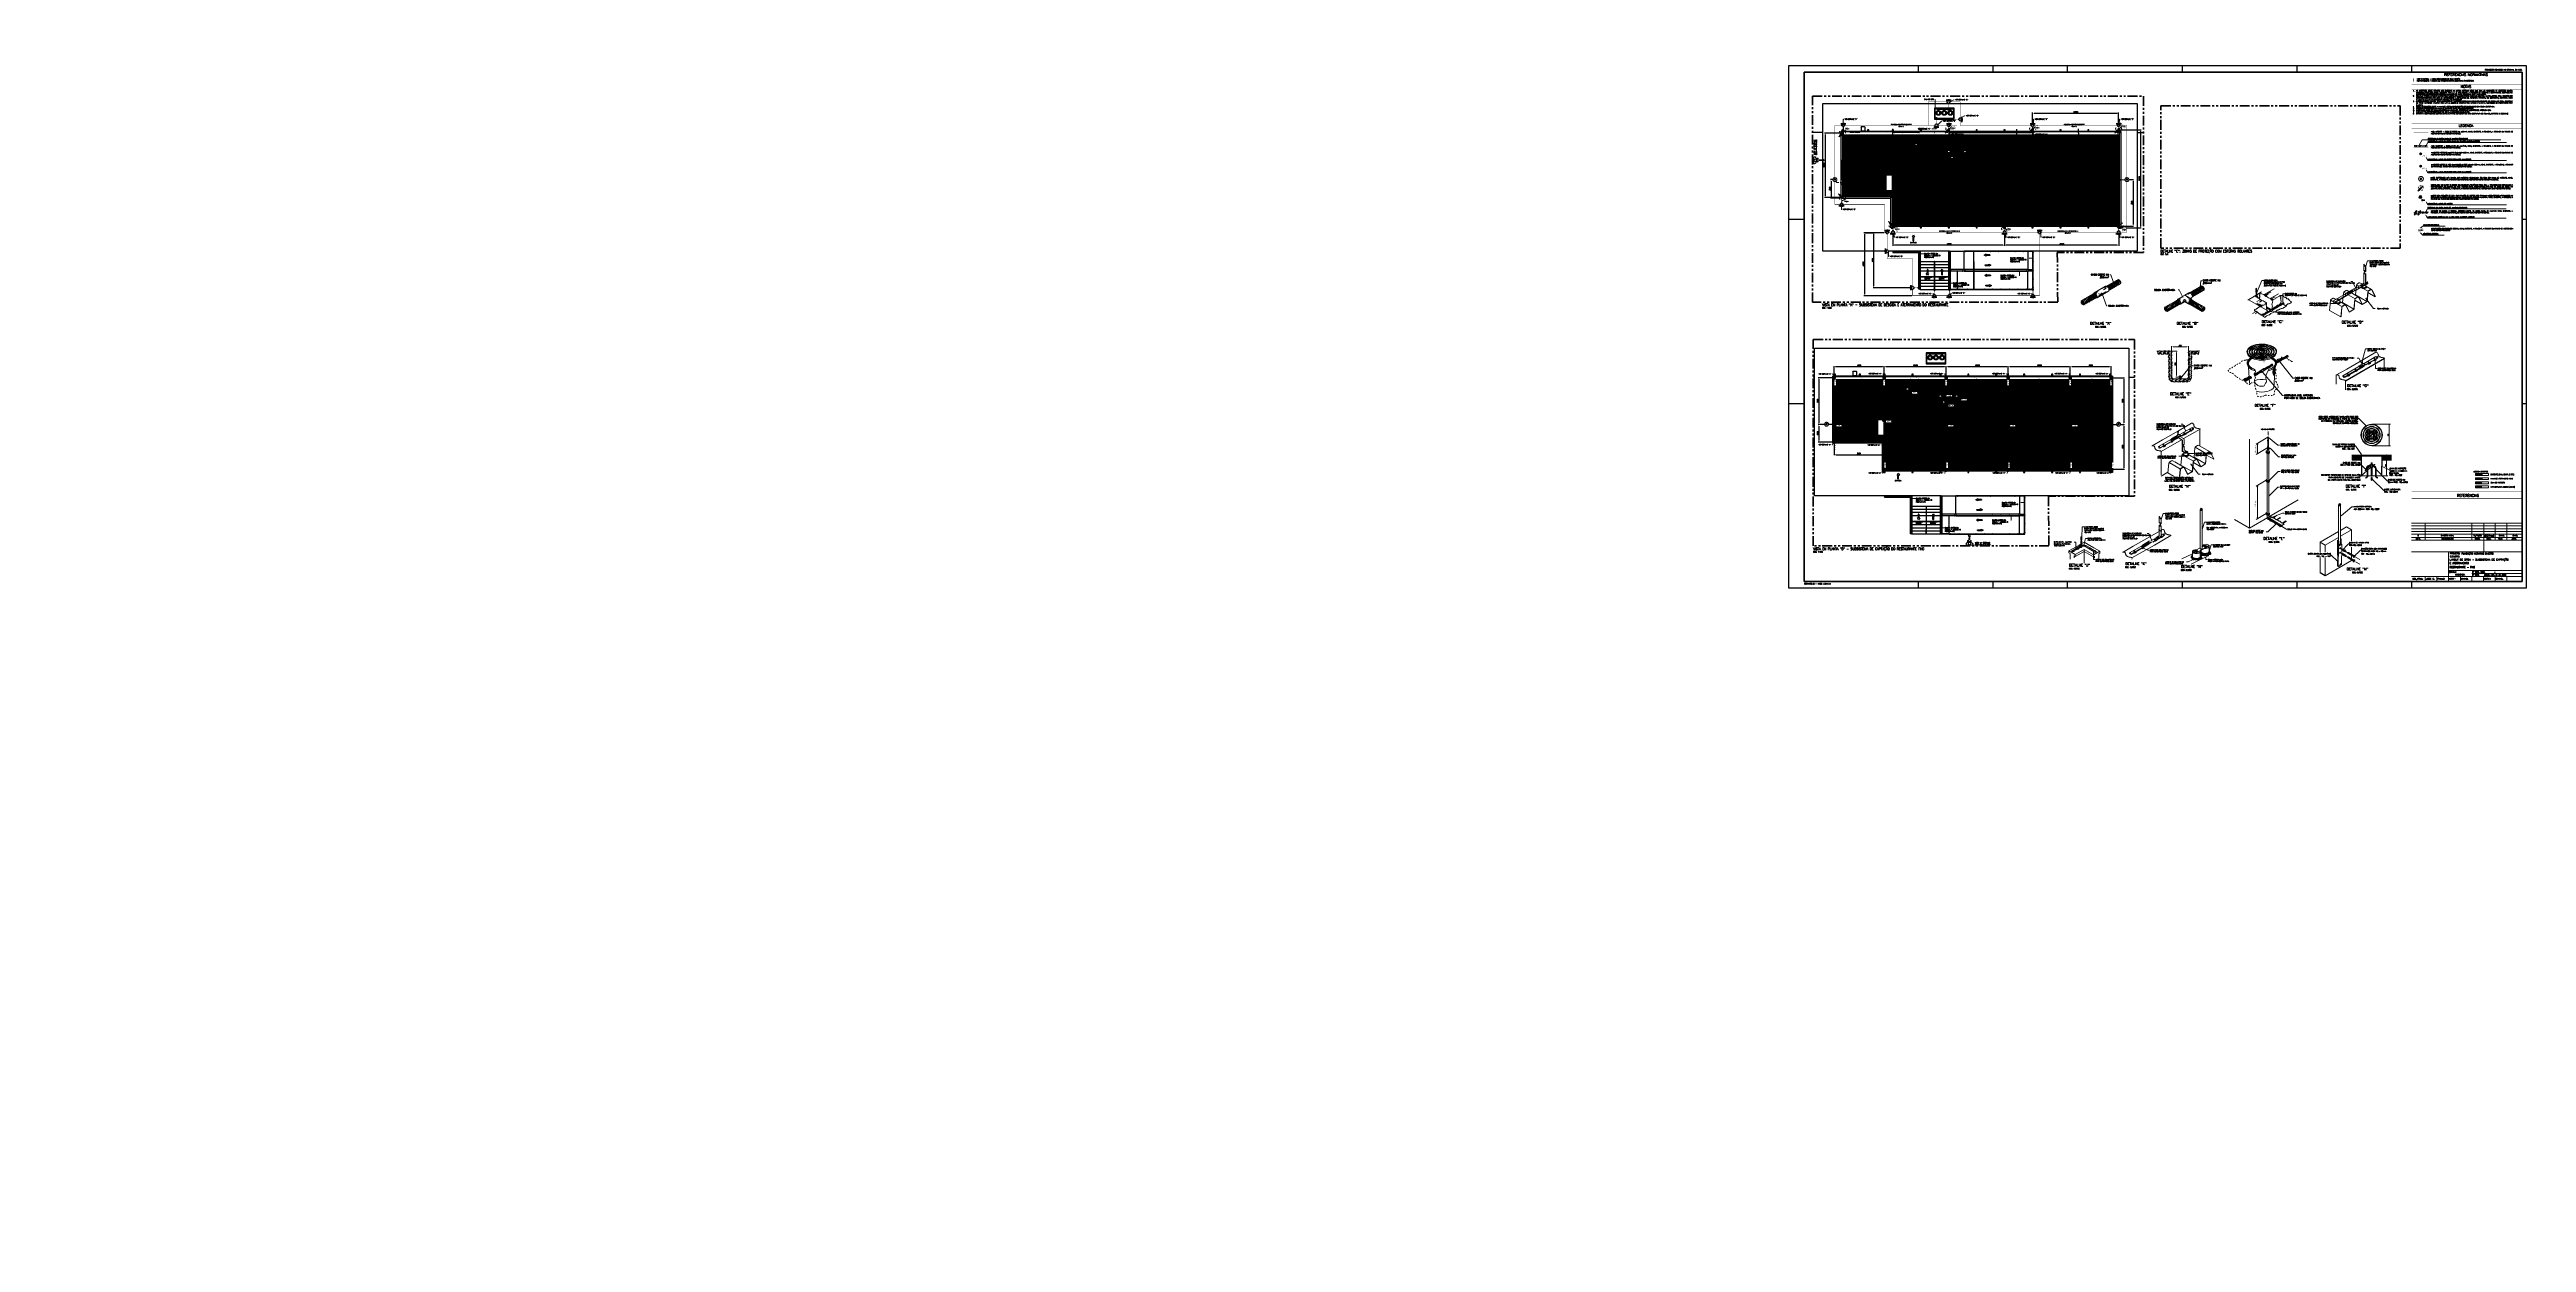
# Paper-space layout 'Folha 1' of a CAD drawing. Header units: millimetres. Extents: x 0 to 3992, y 0 to 1922.
# The model-space entities are those that its viewports show. They can reach past a viewport. Long polylines and large blocks are cut down to what shows.
import ezdxf
from ezdxf import colors
from ezdxf.entities.mleader import LeaderData, LeaderLine
from ezdxf.enums import TextEntityAlignment as Align
from ezdxf.math import Vec2, Vec3

# ---------------------------------------------------------------- set-up
doc = ezdxf.new("R2010")
doc.units = ezdxf.units.MM
for name, pattern in [('ACAD_ISO10W100', [18, 12, -3, 0, -3]), ('ACAD_ISO12W100', [21, 12, -3, 0, -3, 0, -3]), ('CONTINUO', [0]), ('HIDDEN2', [0.1875, 0.125, -0.0625]), ('M3G_LINHA_PECA_ADJ', [4.6, 1.9, -0.9, 0, -0.9, 0, -0.9]), ('PHANTOM2', [31.75, 15.875, -3.175, 3.175, -3.175, 3.175, -3.175])]:
    doc.linetypes.add(name, pattern=pattern)
for name, color, linetype in [('00 - COTA', 250, 'Continuous'), ('00 - wipout', 1, 'Continuous'), ('000-VIEWPORT', 2, 'Continuous'), ('C02', 253, 'Continuous'), ('CAIXA_DE_PASSAGEM', 1, 'Continuous'), ('FOR', 7, 'Continuous'), ('Front View-STEEL', 9, 'Continuous'), ('G-FOR', 7, 'Continuous'), ('Left View-STEEL', 9, 'Continuous'), ('Top (Plan) View-MISC', 7, 'Continuous'), ('Top (Plan) View-STEEL', 9, 'Continuous')]:
    doc.layers.add(name, color=color, linetype=linetype)
for name, color, linetype, lineweight in [('00-DET_LINEAR', 7, 'Continuous', 13), ('00-DET_LINHA', 7, 'Continuous', 13), ('00-DET_LINHA ADJACENTE (0.15mm)', 252, 'M3G_LINHA_PECA_ADJ', 15), ('00-DET_TEXTO', 7, 'Continuous', 13), ('00-FOLHA-CONTORNOS', 7, 'Continuous', 13), ('00-PF-COMNovo', 151, 'Continuous', 13), ('00-PF-EXISTENTE', 253, 'Continuous', 13), ('00-TEXTO - DETALHAMENTO', 7, 'Continuous', 13), ('00-TEXTO - VISTA', 5, 'Continuous', 13), ('00-TEXTO ESCALA VISTA', 7, 'CONTINUO', 13), ('00-TEXTO IND FOLHA', 7, 'Continuous', 13), ('00-TEXTO LEGENDA', 7, 'Continuous', 13), ('000-M3G-MALHA NOVA', 5, 'ACAD_ISO10W100', 0), ('000M3G_CARIMBO FOLHA', 7, 'Continuous', 9), ('00_m3g_spda.capt_novo', 5, 'Continuous', 9), ('00_m3g_spda_ater_cabo50', 1, 'Continuous', 9), ('00_SPDA_captacao_novo', 5, 'Continuous', 9), ('0_tag_texto_preto', 7, 'Continuous', 9), ('MATCHLINES', 6, 'PHANTOM2', 100), ('Top (Plan) View-00E-CAIXA EXISTENTE', 30, 'Continuous', 9)]:
    doc.layers.add(name, color=color, linetype=linetype, lineweight=lineweight)
doc.layers.get('000-VIEWPORT').off()
doc.styles.add('80CL', font='romans.shx', dxfattribs={"height": 2})
doc.styles.add('ARIAL', font='arial.ttf')
doc.styles.add('HBB_2.5', font='romans.shx', dxfattribs={"oblique": 15, "height": 1.7})
doc.styles.add('PDR2.0', font='romans.shx', dxfattribs={"height": 2})
doc.styles.add('ROMANS', font='romans.shx')
doc.dimstyles.new('PDR', dxfattribs={"dimscale": 0, "dimtxt": 1.7, "dimasz": 2.5, "dimexe": 1, "dimexo": 1, "dimgap": 1, "dimtad": 1, "dimdec": 4, "dimrnd": 50, "dimzin": 12, "dimdsep": 46, "dimtxsty": 'HBB_2.5', "dimcen": 1, "dimclrd": 256, "dimclre": 256, "dimclrt": 256, "dimadec": 0, "dimazin": 0, "dimtfac": 1, "dimtdec": 4, "dimtmove": 0, "dimatfit": 2, "dimfxl": 1, "dimtfill": 1, "dimtolj": 1, "dimtzin": 0, "dimlwd": -1, "dimlwe": -1, "dimarcsym": 0})
pattern_1 = [(0, (3635.83556, 1252.6091), (0.793201, 0.793201), [0.793201, -0.793201]), (90, (3636.2322, 1253.0057), (-0.793201, 0.793201), [0.793201, -0.793201])]
pattern_2 = [(45, (2452.89073, 1577.538196), (-0.01189768994, 0.01189768994), [])]

# ---------------------------------------------------------------- blocks, each defined once
blk = doc.blocks.new('*U8')
at = {"layer": '00-FOLHA-CONTORNOS', "lineweight": 30}
for p, q in [((-980, 841), (-980, 831)), ((-860, 841), (-860, 831)), ((-740, 841), (-740, 831)), ((-555, 841), (-555, 831)), ((-370, 841), (-370, 831)), ((-185, 841), (-185, 831)), ((-1189, 594), (-1164, 594)), ((-7, 594), (0, 594)), ((-1189, 297), (-1164, 297)), ((-7, 297), (0, 297)), ((-980, 10), (-980, 0)), ((-860, 10), (-860, 0)), ((-740, 10), (-740, 0)), ((-555, 10), (-555, 0)), ((-370, 10), (-370, 0)), ((-185, 10), (-185, 0))]:
    blk.add_line(p, q, dxfattribs=at)
at = {"layer": '00-FOLHA-CONTORNOS', "lineweight": 140}
for p, q in [((-1164, 831), (-1164, 10)), ((-7, 831), (-1164, 831)), ((-7, 10), (-7, 831)), ((-1164, 10), (-7, 10))]:
    blk.add_line(p, q, dxfattribs=at)
at = {"layer": '00-FOLHA-CONTORNOS', "lineweight": 30}
blk.add_lwpolyline([(-1189, 0), (0, 0), (0, 841), (-1189, 841)], close=True, dxfattribs=at)
at = {"style": 'PDR2.0'}
blk.add_attdef('FORMAT_FOLHA', text='', height=2, dxfattribs=at).set_placement((-1164, 6.3), align=Align.MIDDLE_LEFT)
at = {"layer": '00-TEXTO IND FOLHA', "style": 'ROMANS', "width": 1.2}
blk.add_text('PROCEDER REVISÕES NO ORIGINAL EM CAD.', height=1.7, dxfattribs=at).set_placement((-7, 833.7), align=Align.RIGHT)
blk = doc.blocks.new('*U34')
at = {"lineweight": 9}
h = blk.add_hatch(color=256, dxfattribs=at)
h.dxf.hatch_style = 1
h.paths.add_polyline_path([(-4.8, -4.8), (-2.1, -0.3), (-3.4, -3.4), (-0.3, -2.1)])
for p, q in [((0, 0), (3.8, 3.8)), ((-3.4, -3.4), (-0.9, -0.9))]:
    blk.add_line(p, q, dxfattribs=at)
blk.add_lwpolyline([(-4.8, -4.8), (-2.1, -0.3), (-3.4, -3.4), (-0.3, -2.1)], close=True, dxfattribs=at)
at = {"layer": '00_m3g_spda_ater_cabo50', "linetype": 'ACAD_ISO12W100', "ltscale": 75, "const_width": 0.375}
blk.add_lwpolyline([(0, 0), (0, -1.2)], dxfattribs=at)
at = {"color": 255, "lineweight": 0}
blk.add_wipeout([(0.2, -1.4), (0.7, -1.2), (1.1, -0.9), (1.3, -0.5), (1.4, 0), (1.3, 0.5), (1.1, 0.9), (0.7, 1.2), (0.2, 1.4), (-0.2, 1.4), (-0.7, 1.2), (-1.1, 0.9), (-1.3, 0.5), (-1.4, 0), (-1.3, -0.5), (-1.1, -0.9), (-0.7, -1.2), (-0.2, -1.4)], dxfattribs=at)
at = {"lineweight": 9}
blk.add_circle((0, 0), 1.21, dxfattribs=at)
for start, end in [(144, 180), (72, 108), (0, 36), (214.9534, 252), (288, 324)]:
    blk.add_arc((0, 0), 4.05, start, end, dxfattribs=at)
blk.add_attdef('METROS', text='', height=1.7).set_placement((-4.9, 3.8), align=Align.BOTTOM_LEFT)
blk = doc.blocks.new('M3G_P_PONTOS DESC')
blk.add_wipeout([(-1.6, 3.7), (-3.7, 1.6), (-3.7, -1.6), (-1.6, -3.7), (1.6, -3.7), (3.7, -1.6), (3.7, 1.6), (1.6, 3.7)])
blk.add_wipeout([(-3.7, 1.6), (-3.7, -1.6), (-1.6, -3.7), (1.6, -3.7), (3.7, -1.6), (3.7, 1.6), (1.6, 3.7), (-1.6, 3.7)])
blk.add_line((-3.7, 0), (3.7, 0))
at = {"const_width": 0.2}
blk.add_lwpolyline([(3.7, 1.6), (1.6, 3.7), (-1.6, 3.7), (-3.7, 1.6), (-3.7, -1.6), (-1.6, -3.7), (1.6, -3.7), (3.7, -1.6)], close=True, dxfattribs=at)
at = {"style": 'ARIAL'}
for tag, height, p in [('PREDIO', 2.3, (0, 0.7)), ('PONTO', 2, (0, -2.6))]:
    blk.add_attdef(tag, text='', height=height, dxfattribs=at).set_placement(p, align=Align.CENTER)
blk = doc.blocks.new('M3G_P_CPTOR AEREO 600')
at = {"color": 255, "lineweight": 0}
blk.add_wipeout([(-0.2, 2.2), (-0.7, 2.1), (-1.1, 1.9), (-1.5, 1.6), (-1.8, 1.3), (-2, 0.9), (-2.2, 0.5), (-2.2, 0), (-2.2, -0.5), (-2, -0.9), (-1.8, -1.3), (-1.5, -1.6), (-1.1, -1.9), (-0.7, -2.1), (-0.2, -2.2), (0.2, -2.2), (0.7, -2.1), (1.1, -1.9), (1.5, -1.6), (1.8, -1.3), (2, -0.9), (2.2, -0.5), (2.2, 0), (2.2, 0.5), (2, 0.9), (1.8, 1.3), (1.5, 1.6), (1.1, 1.9), (0.7, 2.1), (0.2, 2.2)], dxfattribs=at)
at = {"lineweight": 9}
h = blk.add_hatch(color=256, dxfattribs=at)
h.dxf.hatch_style = 1
h.paths.add_polyline_path([(0.9, 1.5, 0.267949), (-0.9, 1.5), (0, 0)])
h.paths.add_polyline_path([(-1.8, 0, 0.267949), (-0.9, -1.5), (0, 0)])
h.paths.add_polyline_path([(0.9, -1.5, 0.267949), (1.8, 0), (0, 0)])
for p, q in [((-1.8, 0), (0, 0)), ((0, 0), (-0.9, 1.5)), ((0, 0), (-0.9, -1.5)), ((0.9, 1.5), (0, 0)), ((0.9, -1.5), (0, 0)), ((0, 0), (1.8, 0))]:
    blk.add_line(p, q, dxfattribs=at)
blk.add_circle((0, 0), 1.77, dxfattribs=at)
blk.add_attdef('ALTURA', text='', height=1.7).set_placement((0.7, -2.6), align=Align.TOP_LEFT)
blk = doc.blocks.new('M3G_P_CPTOR AEREO 300')
at = {"color": 255, "lineweight": 0}
blk.add_wipeout([(-0.2, 2.2), (-0.7, 2.1), (-1.1, 1.9), (-1.5, 1.6), (-1.8, 1.3), (-2, 0.9), (-2.2, 0.5), (-2.2, 0), (-2.2, -0.5), (-2, -0.9), (-1.8, -1.3), (-1.5, -1.6), (-1.1, -1.9), (-0.7, -2.1), (-0.2, -2.2), (0.2, -2.2), (0.7, -2.1), (1.1, -1.9), (1.5, -1.6), (1.8, -1.3), (2, -0.9), (2.2, -0.5), (2.2, 0), (2.2, 0.5), (2, 0.9), (1.8, 1.3), (1.5, 1.6), (1.1, 1.9), (0.7, 2.1), (0.2, 2.2)], dxfattribs=at)
at = {"lineweight": 9}
for p, q in [((-1.8, 0), (0, 0)), ((0, 0), (-0.9, 1.5)), ((0, 0), (-0.9, -1.5)), ((0.9, 1.5), (0, 0)), ((0.9, -1.5), (0, 0)), ((0, 0), (1.8, 0))]:
    blk.add_line(p, q, dxfattribs=at)
blk.add_circle((0, 0), 1.77, dxfattribs=at)
blk = doc.blocks.new('M3G_P_FRANKLIN')
at = {"color": 255, "lineweight": 0}
blk.add_wipeout([(-0.3, 2.6), (-0.8, 2.5), (-1.3, 2.2), (-1.7, 1.9), (-2.1, 1.5), (-2.4, 1), (-2.5, 0.5), (-2.6, 0), (-2.5, -0.5), (-2.4, -1), (-2.1, -1.5), (-1.7, -1.9), (-1.3, -2.2), (-0.8, -2.5), (-0.3, -2.6), (0.3, -2.6), (0.8, -2.5), (1.3, -2.2), (1.7, -1.9), (2.1, -1.5), (2.4, -1), (2.5, -0.5), (2.6, 0), (2.5, 0.5), (2.4, 1), (2.1, 1.5), (1.7, 1.9), (1.3, 2.2), (0.8, 2.5), (0.3, 2.6)], dxfattribs=at)
at = {"lineweight": 9}
h = blk.add_hatch(color=256, dxfattribs=at)
h.paths.add_polyline_path([(0, 2.5), (0, 0), (-2.5, 0, -0.414214)])
h.paths.add_polyline_path([(0, 0), (2.5, 0, -0.414214), (0, -2.5)])
for p, q in [((-2.5, 0), (2.5, 0)), ((0, 2.5), (0, -2.5))]:
    blk.add_line(p, q, dxfattribs=at)
blk.add_circle((0, 0), 2.45, dxfattribs=at)
blk.add_circle((0, 0), 2.45, dxfattribs=at)
at = {"style": 'ROMANS'}
blk.add_attdef('ALTURA', (1.8, -5.4), '', height=1.7, dxfattribs=at)
blk = doc.blocks.new('SUBI E DIST INFRA')
blk.add_wipeout([(-0.5, 0.3), (2.3, 4.8), (1.4, 5.4), (4.1, 6.8), (4.1, 3.7), (3.2, 4.3), (0.5, -0.3)])
blk.add_lwpolyline([(4.1, 6.8), (4.1, 3.7), (3.2, 4.3), (0.5, -0.3), (-0.5, 0.3), (2.3, 4.8), (1.4, 5.4)], close=True)
blk.add_ellipse((1.4, 2.4), major_axis=(-2.14, 1.22), ratio=0.338289, start_param=1.780104, end_param=7.628902)
at = {"style": 'ROMANS'}
blk.add_attdef('TAG', text='', height=1.7, dxfattribs=at).set_placement((-3.3, 5.9), align=Align.TOP_LEFT)
blk.add_attdef('METROS', text='', height=1.7).set_placement((4.3, 1.2), align=Align.BOTTOM_LEFT)
blk = doc.blocks.new('_Dot')
at = {"color": 0, "linetype": 'ByBlock', "lineweight": -2}
blk.add_line((-0.5, 0), (-1, 0), dxfattribs=at)
at = {"color": 0, "linetype": 'ByBlock', "const_width": 0.5}
blk.add_lwpolyline([(-0.25, 0, 1), (0.25, 0, 1)], format="xyb", close=True, dxfattribs=at)
blk = doc.blocks.new('*D286')
at = {"layer": '00-DET_LINEAR', "transparency": 16777216}
for p, q in [((3419.5, 1437.2), (3419.5, 1444.3)), ((3422, 1443.3), (3444.3, 1443.3)), ((3446.8, 1436.5), (3446.8, 1444.3))]:
    blk.add_line(p, q, dxfattribs=at)
for points in [[(3422, 1443.7), (3422, 1442.9), (3419.5, 1443.3)], [(3444.3, 1443.7), (3444.3, 1442.9), (3446.8, 1443.3)]]:
    blk.add_solid(points, dxfattribs=at)
at = {"layer": '00-DET_LINEAR', "transparency": 16777216, "insert": (3433.1, 1445.1), "char_height": 1.7, "attachment_point": 5, "style": 'HBB_2.5', "bg_fill": 3, "box_fill_scale": 1.1, "bg_fill_color": 256, "bg_fill_true_color": 13158600, "bg_fill_transparency": 0}
blk.add_mtext('\\A1;300', dxfattribs=at)
at = {"layer": 'Defpoints', "color": 0, "transparency": 16777216}
for p in [(3446.8, 1443.3), (3419.5, 1436.2), (3446.8, 1435.5)]:
    blk.add_point(p, dxfattribs=at)
blk = doc.blocks.new('*D287')
at = {"layer": '00-DET_LINEAR', "transparency": 16777216}
for p, q in [((3419.6, 1436.4), (3428.5, 1436.4)), ((3427.5, 1433.9), (3427.5, 1396.8)), ((3430.4, 1394.3), (3426.5, 1394.3))]:
    blk.add_line(p, q, dxfattribs=at)
for points in [[(3427.1, 1433.9), (3427.9, 1433.9), (3427.5, 1436.4)], [(3427.1, 1396.8), (3427.9, 1396.8), (3427.5, 1394.3)]]:
    blk.add_solid(points, dxfattribs=at)
at = {"layer": '00-DET_LINEAR', "transparency": 16777216, "insert": (3425.6, 1415.4), "char_height": 1.7, "attachment_point": 5, "rotation": 90, "style": 'HBB_2.5', "bg_fill": 3, "box_fill_scale": 1.1, "bg_fill_color": 256, "bg_fill_true_color": 13158600, "bg_fill_transparency": 0}
blk.add_mtext('\\A1;500', dxfattribs=at)
at = {"layer": 'Defpoints', "color": 0, "transparency": 16777216}
for p in [(3418.6, 1436.4), (3427.5, 1394.3), (3431.4, 1394.3)]:
    blk.add_point(p, dxfattribs=at)
blk = doc.blocks.new('*D285')
at = {"layer": '0_tag_texto_preto', "transparency": 16777216}
for p, q in [((3544.2, 1519.6), (3542.4, 1518.6)), ((3545.6, 1517.9), (3574.6, 1501.2)), ((3577.5, 1500.4), (3575.8, 1499.3))]:
    blk.add_line(p, q, dxfattribs=at)
for points in [[(3545.8, 1518.3), (3545.4, 1517.6), (3543.4, 1519.2)], [(3574.9, 1501.5), (3574.4, 1500.8), (3576.8, 1499.9)]]:
    blk.add_solid(points, dxfattribs=at)
at = {"layer": '0_tag_texto_preto', "transparency": 16777216, "insert": (3561, 1511.2), "char_height": 1.7, "attachment_point": 5, "rotation": 330, "style": 'HBB_2.5', "bg_fill": 3, "box_fill_scale": 1.1, "bg_fill_color": 256, "bg_fill_true_color": 13158600, "bg_fill_transparency": 0}
blk.add_mtext('\\A1;1 METRO', dxfattribs=at)
at = {"layer": 'Defpoints', "color": 0, "transparency": 16777216}
for p in [(3545.1, 1520.2), (3576.8, 1499.9), (3578.5, 1500.9)]:
    blk.add_point(p, dxfattribs=at)
blk = doc.blocks.new('_DOTSMALL')
at = {"color": 0, "linetype": 'ByBlock'}
blk.add_line((0, 0), (-1, 0), dxfattribs=at)
at = {"linetype": 'ByBlock', "const_width": 0.5}
blk.add_lwpolyline([(-0.0625, 0, 1), (0.0625, 0, 1)], format="xyb", close=True, dxfattribs=at)
blk = doc.blocks.new('M3G_P_HASTE COP')
at = {"color": 255, "lineweight": 0}
blk.add_wipeout([(-30, 288), (-90, 276), (-145, 251), (-194, 215), (-234, 170), (-265, 118), (-283, 60), (-290, 0), (-283, -60), (-265, -118), (-234, -170), (-194, -215), (-145, -251), (-90, -276), (-30, -288), (30, -288), (90, -276), (145, -251), (194, -215), (234, -170), (265, -118), (283, -60), (290, 0), (284, 59), (266, 115), (234, 170), (194, 215), (145, 251), (90, 276), (30, 288)], dxfattribs=at)
at = {"lineweight": 9}
h = blk.add_hatch(color=256, dxfattribs=at)
h.dxf.hatch_style = 1
h.paths.add_polyline_path([(-106, 0, 1), (106, 0, 1)])
h.paths.add_polyline_path([(81, 0, -1), (-81, 0, -1)], flags=16)
for radius in [290, 106, 80.7]:
    blk.add_circle((0, 0), radius, dxfattribs=at)
blk = doc.blocks.new('*D1171')
at = {"layer": '00 - COTA', "transparency": 16777216}
for p, q in [((3335.2, 1793.1), (3370.6, 1793.1)), ((3369.6, 1790.6), (3369.6, 1637.2)), ((3336.2, 1634.7), (3370.6, 1634.7))]:
    blk.add_line(p, q, dxfattribs=at)
for points in [[(3369.1, 1790.6), (3370, 1790.6), (3369.6, 1793.1)], [(3369.1, 1637.2), (3370, 1637.2), (3369.6, 1634.7)]]:
    blk.add_solid(points, dxfattribs=at)
at = {"layer": 'Defpoints', "color": 0, "transparency": 16777216}
for p in [(3334.2, 1793.1), (3335.2, 1634.7), (3369.6, 1634.7)]:
    blk.add_point(p, dxfattribs=at)
at = {"layer": '00 - COTA', "transparency": 16777216, "insert": (3367.7, 1713.9), "char_height": 1.7, "attachment_point": 5, "rotation": 90, "style": 'HBB_2.5', "bg_fill": 3, "box_fill_scale": 1.1, "bg_fill_color": 256, "bg_fill_true_color": 13158600, "bg_fill_transparency": 0}
blk.add_mtext('\\A1;15850', dxfattribs=at)
blk = doc.blocks.new('*D1172')
at = {"layer": '00 - COTA', "transparency": 16777216}
for p, q in [((2890.5, 1796.5), (2890.5, 1773.9)), ((2893, 1774.9), (3058.1, 1774.9)), ((3060.6, 1794.1), (3060.6, 1773.9))]:
    blk.add_line(p, q, dxfattribs=at)
for points in [[(2893, 1775.3), (2893, 1774.5), (2890.5, 1774.9)], [(3058.1, 1775.3), (3058.1, 1774.5), (3060.6, 1774.9)]]:
    blk.add_solid(points, dxfattribs=at)
at = {"layer": 'Defpoints', "color": 0, "transparency": 16777216}
for p in [(2890.5, 1797.5), (3060.6, 1795.1), (3060.6, 1774.9)]:
    blk.add_point(p, dxfattribs=at)
at = {"layer": '00 - COTA', "transparency": 16777216, "insert": (2975.5, 1776.8), "char_height": 1.7, "attachment_point": 5, "style": 'HBB_2.5', "bg_fill": 3, "box_fill_scale": 1.1, "bg_fill_color": 256, "bg_fill_true_color": 13158600, "bg_fill_transparency": 0}
blk.add_mtext('\\A1;17000', dxfattribs=at)
blk = doc.blocks.new('*D1173')
at = {"layer": '00 - COTA', "transparency": 16777216}
for p, q in [((3195.6, 1799.7), (3195.6, 1773.9)), ((3060.6, 1790.6), (3060.6, 1773.9)), ((3063.1, 1774.9), (3193.1, 1774.9))]:
    blk.add_line(p, q, dxfattribs=at)
for points in [[(3063.1, 1775.3), (3063.1, 1774.5), (3060.6, 1774.9)], [(3193.1, 1775.3), (3193.1, 1774.5), (3195.6, 1774.9)]]:
    blk.add_solid(points, dxfattribs=at)
at = {"layer": 'Defpoints', "color": 0, "transparency": 16777216}
for p in [(3195.6, 1800.7), (3060.6, 1791.6), (3195.6, 1774.9)]:
    blk.add_point(p, dxfattribs=at)
at = {"layer": '00 - COTA', "transparency": 16777216, "insert": (3128.1, 1776.8), "char_height": 1.7, "attachment_point": 5, "style": 'HBB_2.5', "bg_fill": 3, "box_fill_scale": 1.1, "bg_fill_color": 256, "bg_fill_true_color": 13158600, "bg_fill_transparency": 0}
blk.add_mtext('\\A1;13500', dxfattribs=at)
blk = doc.blocks.new('*D1174')
at = {"layer": '00 - COTA', "transparency": 16777216}
for p, q in [((3195.6, 1801.7), (3195.6, 1820.8)), ((3198.1, 1819.8), (3331.7, 1819.8)), ((3334.2, 1801.8), (3334.2, 1820.8))]:
    blk.add_line(p, q, dxfattribs=at)
for points in [[(3198.1, 1820.2), (3198.1, 1819.4), (3195.6, 1819.8)], [(3331.7, 1820.2), (3331.7, 1819.4), (3334.2, 1819.8)]]:
    blk.add_solid(points, dxfattribs=at)
at = {"layer": 'Defpoints', "color": 0, "transparency": 16777216}
for p in [(3195.6, 1800.7), (3334.2, 1819.8), (3334.2, 1800.8)]:
    blk.add_point(p, dxfattribs=at)
at = {"layer": '00 - COTA', "transparency": 16777216, "insert": (3264.9, 1821.6), "char_height": 1.7, "attachment_point": 5, "style": 'HBB_2.5', "bg_fill": 3, "box_fill_scale": 1.1, "bg_fill_color": 256, "bg_fill_true_color": 13158600, "bg_fill_transparency": 0}
blk.add_mtext('\\A1;13850', dxfattribs=at)
blk = doc.blocks.new('*D1175')
at = {"layer": '00 - COTA', "transparency": 16777216}
for p, q in [((3150.5, 1626), (3150.5, 1606.2)), ((3331.9, 1607.2), (3153, 1607.2)), ((3334.4, 1626.1), (3334.4, 1606.2))]:
    blk.add_line(p, q, dxfattribs=at)
for points in [[(3153, 1607.7), (3153, 1606.8), (3150.5, 1607.2)], [(3331.9, 1607.7), (3331.9, 1606.8), (3334.4, 1607.2)]]:
    blk.add_solid(points, dxfattribs=at)
at = {"layer": 'Defpoints', "color": 0, "transparency": 16777216}
for p in [(3150.5, 1627), (3150.5, 1607.2), (3334.4, 1627.1)]:
    blk.add_point(p, dxfattribs=at)
at = {"layer": '00 - COTA', "transparency": 16777216, "insert": (3242.4, 1609.1), "char_height": 1.7, "attachment_point": 5, "style": 'HBB_2.5', "bg_fill": 3, "box_fill_scale": 1.1, "bg_fill_color": 256, "bg_fill_true_color": 13158600, "bg_fill_transparency": 0}
blk.add_mtext('\\A1;18400', dxfattribs=at)
blk = doc.blocks.new('*D1176')
at = {"layer": '00 - COTA', "transparency": 16777216}
for p, q in [((2970.6, 1626), (2970.6, 1606.2)), ((3148, 1607.2), (2973.1, 1607.2)), ((3150.5, 1626.2), (3150.5, 1606.2))]:
    blk.add_line(p, q, dxfattribs=at)
for points in [[(2973.1, 1607.7), (2973.1, 1606.8), (2970.6, 1607.2)], [(3148, 1607.7), (3148, 1606.8), (3150.5, 1607.2)]]:
    blk.add_solid(points, dxfattribs=at)
at = {"layer": 'Defpoints', "color": 0, "transparency": 16777216}
for p in [(2970.6, 1627), (2970.6, 1607.2), (3150.5, 1627.2)]:
    blk.add_point(p, dxfattribs=at)
at = {"layer": '00 - COTA', "transparency": 16777216, "insert": (3060.6, 1609.1), "char_height": 1.7, "attachment_point": 5, "style": 'HBB_2.5', "bg_fill": 3, "box_fill_scale": 1.1, "bg_fill_color": 256, "bg_fill_true_color": 13158600, "bg_fill_transparency": 0}
blk.add_mtext('\\A1;18000', dxfattribs=at)
blk = doc.blocks.new('*D1177')
at = {"layer": '00 - COTA', "transparency": 16777216}
for p, q in [((2956.6, 1627.1), (2923.6, 1627.1)), ((2924.6, 1624.6), (2924.6, 1528.1)), ((3001.3, 1525.6), (2923.6, 1525.6))]:
    blk.add_line(p, q, dxfattribs=at)
for points in [[(2924.2, 1624.6), (2925, 1624.6), (2924.6, 1627.1)], [(2924.2, 1528.1), (2925, 1528.1), (2924.6, 1525.6)]]:
    blk.add_solid(points, dxfattribs=at)
at = {"layer": 'Defpoints', "color": 0, "transparency": 16777216}
for p in [(2957.6, 1627.1), (2924.6, 1525.6), (3002.3, 1525.6)]:
    blk.add_point(p, dxfattribs=at)
at = {"layer": '00 - COTA', "transparency": 16777216, "insert": (2922.8, 1576.3), "char_height": 1.7, "attachment_point": 5, "rotation": 90, "style": 'HBB_2.5', "bg_fill": 3, "box_fill_scale": 1.1, "bg_fill_color": 256, "bg_fill_true_color": 13158600, "bg_fill_transparency": 0}
blk.add_mtext('\\A1;10150', dxfattribs=at)
blk = doc.blocks.new('*D1178')
at = {"layer": '00 - COTA', "transparency": 16777216}
for p, q in [((2925.6, 1627.1), (2940.9, 1627.1)), ((2939.9, 1540.8), (2939.9, 1624.6)), ((3000.4, 1538.3), (2938.9, 1538.3))]:
    blk.add_line(p, q, dxfattribs=at)
for points in [[(2939.5, 1624.6), (2940.3, 1624.6), (2939.9, 1627.1)], [(2939.5, 1540.8), (2940.3, 1540.8), (2939.9, 1538.3)]]:
    blk.add_solid(points, dxfattribs=at)
at = {"layer": 'Defpoints', "color": 0, "transparency": 16777216}
for p in [(2924.6, 1627.1), (2939.9, 1627.1), (3001.4, 1538.3)]:
    blk.add_point(p, dxfattribs=at)
at = {"layer": '00 - COTA', "transparency": 16777216, "insert": (2938.1, 1582.7), "char_height": 1.7, "attachment_point": 5, "rotation": 90, "style": 'HBB_2.5', "bg_fill": 3, "box_fill_scale": 1.1, "bg_fill_color": 256, "bg_fill_true_color": 13158600, "bg_fill_transparency": 0}
blk.add_mtext('\\A1;8900', dxfattribs=at)
blk = doc.blocks.new('*D1179')
at = {"layer": '00 - COTA', "transparency": 16777216}
for p, q in [((2875.7, 1394.4), (2875.7, 1412.3)), ((2878.2, 1411.3), (2953.9, 1411.3)), ((2956.4, 1394.4), (2956.4, 1412.3))]:
    blk.add_line(p, q, dxfattribs=at)
for points in [[(2878.2, 1411.7), (2878.2, 1410.9), (2875.7, 1411.3)], [(2953.9, 1411.7), (2953.9, 1410.9), (2956.4, 1411.3)]]:
    blk.add_solid(points, dxfattribs=at)
at = {"layer": 'Defpoints', "color": 0, "transparency": 16777216}
for p in [(2956.4, 1411.3), (2875.7, 1393.4), (2956.4, 1393.4)]:
    blk.add_point(p, dxfattribs=at)
at = {"layer": '00 - COTA', "transparency": 16777216, "insert": (2916.1, 1413.2), "char_height": 1.7, "attachment_point": 5, "style": 'HBB_2.5', "bg_fill": 3, "box_fill_scale": 1.1, "bg_fill_color": 256, "bg_fill_true_color": 13158600, "bg_fill_transparency": 0}
blk.add_mtext('\\A1;8050', dxfattribs=at)
blk = doc.blocks.new('*D1180')
at = {"layer": '00 - COTA', "transparency": 16777216}
for p, q in [((2958.9, 1411.3), (3053.9, 1411.3)), ((3056.4, 1394.4), (3056.4, 1412.3))]:
    blk.add_line(p, q, dxfattribs=at)
for points in [[(2958.9, 1411.7), (2958.9, 1410.9), (2956.4, 1411.3)], [(3053.9, 1411.7), (3053.9, 1410.9), (3056.4, 1411.3)]]:
    blk.add_solid(points, dxfattribs=at)
at = {"layer": 'Defpoints', "color": 0, "transparency": 16777216}
for p in [(2956.4, 1411.3), (3056.4, 1411.3), (3056.4, 1393.4)]:
    blk.add_point(p, dxfattribs=at)
at = {"layer": '00 - COTA', "transparency": 16777216, "insert": (3006.4, 1413.2), "char_height": 1.7, "attachment_point": 5, "style": 'HBB_2.5', "bg_fill": 3, "box_fill_scale": 1.1, "bg_fill_color": 256, "bg_fill_true_color": 13158600, "bg_fill_transparency": 0}
blk.add_mtext('\\A1;10000', dxfattribs=at)
blk = doc.blocks.new('*D1181')
at = {"layer": '00 - COTA', "transparency": 16777216}
for p, q in [((3058.9, 1411.3), (3153.9, 1411.3)), ((3156.4, 1394.4), (3156.4, 1412.3))]:
    blk.add_line(p, q, dxfattribs=at)
for points in [[(3058.9, 1411.7), (3058.9, 1410.9), (3056.4, 1411.3)], [(3153.9, 1411.7), (3153.9, 1410.9), (3156.4, 1411.3)]]:
    blk.add_solid(points, dxfattribs=at)
at = {"layer": 'Defpoints', "color": 0, "transparency": 16777216}
for p in [(3056.4, 1411.3), (3156.4, 1411.3), (3156.4, 1393.4)]:
    blk.add_point(p, dxfattribs=at)
at = {"layer": '00 - COTA', "transparency": 16777216, "insert": (3106.4, 1413.2), "char_height": 1.7, "attachment_point": 5, "style": 'HBB_2.5', "bg_fill": 3, "box_fill_scale": 1.1, "bg_fill_color": 256, "bg_fill_true_color": 13158600, "bg_fill_transparency": 0}
blk.add_mtext('\\A1;10000', dxfattribs=at)
blk = doc.blocks.new('*D1182')
at = {"layer": '00 - COTA', "transparency": 16777216}
for p, q in [((3158.9, 1411.3), (3253.9, 1411.3)), ((3256.4, 1394.4), (3256.4, 1412.3))]:
    blk.add_line(p, q, dxfattribs=at)
for points in [[(3158.9, 1411.7), (3158.9, 1410.9), (3156.4, 1411.3)], [(3253.9, 1411.7), (3253.9, 1410.9), (3256.4, 1411.3)]]:
    blk.add_solid(points, dxfattribs=at)
at = {"layer": 'Defpoints', "color": 0, "transparency": 16777216}
for p in [(3156.4, 1411.3), (3256.4, 1411.3), (3256.4, 1393.4)]:
    blk.add_point(p, dxfattribs=at)
at = {"layer": '00 - COTA', "transparency": 16777216, "insert": (3206.4, 1413.2), "char_height": 1.7, "attachment_point": 5, "style": 'HBB_2.5', "bg_fill": 3, "box_fill_scale": 1.1, "bg_fill_color": 256, "bg_fill_true_color": 13158600, "bg_fill_transparency": 0}
blk.add_mtext('\\A1;10000', dxfattribs=at)
blk = doc.blocks.new('*D1183')
at = {"layer": '00 - COTA', "transparency": 16777216}
for p, q in [((3258.9, 1411.3), (3319.5, 1411.3)), ((3322, 1394.4), (3322, 1412.3))]:
    blk.add_line(p, q, dxfattribs=at)
for points in [[(3258.9, 1411.7), (3258.9, 1410.9), (3256.4, 1411.3)], [(3319.5, 1411.7), (3319.5, 1410.9), (3322, 1411.3)]]:
    blk.add_solid(points, dxfattribs=at)
at = {"layer": 'Defpoints', "color": 0, "transparency": 16777216}
for p in [(3256.4, 1411.3), (3322, 1411.3), (3322, 1393.4)]:
    blk.add_point(p, dxfattribs=at)
at = {"layer": '00 - COTA', "transparency": 16777216, "insert": (3289.2, 1413.2), "char_height": 1.7, "attachment_point": 5, "style": 'HBB_2.5', "bg_fill": 3, "box_fill_scale": 1.1, "bg_fill_color": 256, "bg_fill_true_color": 13158600, "bg_fill_transparency": 0}
blk.add_mtext('\\A1;6550', dxfattribs=at)
blk = doc.blocks.new('*D1184')
at = {"layer": '00 - COTA', "transparency": 16777216}
for p, q in [((2875.9, 1288.8), (2875.9, 1268.4)), ((2954.7, 1288.6), (2954.7, 1268.4)), ((2878.4, 1269.4), (2952.2, 1269.4))]:
    blk.add_line(p, q, dxfattribs=at)
for points in [[(2878.4, 1269.8), (2878.4, 1269), (2875.9, 1269.4)], [(2952.2, 1269.8), (2952.2, 1269), (2954.7, 1269.4)]]:
    blk.add_solid(points, dxfattribs=at)
at = {"layer": 'Defpoints', "color": 0, "transparency": 16777216}
for p in [(2875.9, 1289.8), (2954.7, 1289.6), (2954.7, 1269.4)]:
    blk.add_point(p, dxfattribs=at)
at = {"layer": '00 - COTA', "transparency": 16777216, "insert": (2915.3, 1271.3), "char_height": 1.7, "attachment_point": 5, "style": 'HBB_2.5', "bg_fill": 3, "box_fill_scale": 1.1, "bg_fill_color": 256, "bg_fill_true_color": 13158600, "bg_fill_transparency": 0}
blk.add_mtext('\\A1;7900', dxfattribs=at)
blk = doc.blocks.new('*D1185')
at = {"layer": '00 - COTA', "transparency": 16777216}
for p, q in [((2874.9, 1393.4), (2850.1, 1393.4)), ((2851.1, 1390.9), (2851.1, 1320.6)), ((2874.9, 1318.1), (2850.1, 1318.1))]:
    blk.add_line(p, q, dxfattribs=at)
for points in [[(2850.6, 1390.9), (2851.5, 1390.9), (2851.1, 1393.4)], [(2850.6, 1320.6), (2851.5, 1320.6), (2851.1, 1318.1)]]:
    blk.add_solid(points, dxfattribs=at)
at = {"layer": 'Defpoints', "color": 0, "transparency": 16777216}
for p in [(2875.9, 1393.4), (2851.1, 1318.1), (2875.9, 1318.1)]:
    blk.add_point(p, dxfattribs=at)
at = {"layer": '00 - COTA', "transparency": 16777216, "insert": (2849.2, 1355.7), "char_height": 1.7, "attachment_point": 5, "rotation": 90, "style": 'HBB_2.5', "bg_fill": 3, "box_fill_scale": 1.1, "bg_fill_color": 256, "bg_fill_true_color": 13158600, "bg_fill_transparency": 0}
blk.add_mtext('\\A1;7550', dxfattribs=at)
blk = doc.blocks.new('*D1186')
at = {"layer": '00 - COTA', "transparency": 16777216}
for p, q in [((2874, 1289.6), (2850.1, 1289.6)), ((2851.1, 1315.6), (2851.1, 1292.1))]:
    blk.add_line(p, q, dxfattribs=at)
for points in [[(2850.6, 1315.6), (2851.5, 1315.6), (2851.1, 1318.1)], [(2850.6, 1292.1), (2851.5, 1292.1), (2851.1, 1289.6)]]:
    blk.add_solid(points, dxfattribs=at)
at = {"layer": 'Defpoints', "color": 0, "transparency": 16777216}
blk.add_point((2875, 1289.6), dxfattribs=at)
at = {"layer": '00 - COTA', "transparency": 16777216, "insert": (2849.2, 1303.8), "char_height": 1.7, "attachment_point": 5, "rotation": 90, "style": 'HBB_2.5', "bg_fill": 3, "box_fill_scale": 1.1, "bg_fill_color": 256, "bg_fill_true_color": 13158600, "bg_fill_transparency": 0}
blk.add_mtext('\\A1;2850', dxfattribs=at)
at = {"layer": 'Defpoints', "color": 0, "transparency": 16777216}
for p in [(2851.1, 1318.1), (2851.1, 1289.6)]:
    blk.add_point(p, dxfattribs=at)
blk = doc.blocks.new('*D1187')
at = {"layer": '00 - COTA', "transparency": 16777216}
for p, q in [((3323.1, 1393.4), (3343.6, 1393.4)), ((3342.6, 1390.9), (3342.6, 1320.6)), ((3324, 1318.1), (3343.6, 1318.1))]:
    blk.add_line(p, q, dxfattribs=at)
for points in [[(3342.1, 1390.9), (3343, 1390.9), (3342.6, 1393.4)], [(3342.1, 1320.6), (3343, 1320.6), (3342.6, 1318.1)]]:
    blk.add_solid(points, dxfattribs=at)
at = {"layer": 'Defpoints', "color": 0, "transparency": 16777216}
for p in [(3322.1, 1393.4), (3323, 1318.1), (3342.6, 1318.1)]:
    blk.add_point(p, dxfattribs=at)
at = {"layer": '00 - COTA', "transparency": 16777216, "insert": (3340.7, 1355.8), "char_height": 1.7, "attachment_point": 5, "rotation": 90, "style": 'HBB_2.5', "bg_fill": 3, "box_fill_scale": 1.1, "bg_fill_color": 256, "bg_fill_true_color": 13158600, "bg_fill_transparency": 0}
blk.add_mtext('\\A1;7550', dxfattribs=at)
blk = doc.blocks.new('*D1188')
at = {"layer": '00 - COTA', "transparency": 16777216}
for p, q in [((3342.6, 1315.6), (3342.6, 1248.4)), ((3324, 1245.9), (3343.6, 1245.9))]:
    blk.add_line(p, q, dxfattribs=at)
for points in [[(3342.1, 1315.6), (3343, 1315.6), (3342.6, 1318.1)], [(3342.1, 1248.4), (3343, 1248.4), (3342.6, 1245.9)]]:
    blk.add_solid(points, dxfattribs=at)
at = {"layer": 'Defpoints', "color": 0, "transparency": 16777216}
for p in [(3342.6, 1318.1), (3323, 1245.9), (3342.6, 1245.9)]:
    blk.add_point(p, dxfattribs=at)
at = {"layer": '00 - COTA', "transparency": 16777216, "insert": (3340.7, 1282), "char_height": 1.7, "attachment_point": 5, "rotation": 90, "style": 'HBB_2.5', "bg_fill": 3, "box_fill_scale": 1.1, "bg_fill_color": 256, "bg_fill_true_color": 13158600, "bg_fill_transparency": 0}
blk.add_mtext('\\A1;7200', dxfattribs=at)
blk = doc.blocks.new('*D1189')
at = {"layer": '00 - COTA', "transparency": 16777216}
for p, q in [((2876.1, 1712.7), (2869.8, 1712.7)), ((2886.1, 1682.9), (2869.8, 1682.9)), ((2870.8, 1710.2), (2870.8, 1685.4))]:
    blk.add_line(p, q, dxfattribs=at)
for points in [[(2870.3, 1710.2), (2871.2, 1710.2), (2870.8, 1712.7)], [(2870.3, 1685.4), (2871.2, 1685.4), (2870.8, 1682.9)]]:
    blk.add_solid(points, dxfattribs=at)
at = {"layer": '00 - COTA', "transparency": 16777216, "insert": (2868.9, 1697.8), "char_height": 1.7, "attachment_point": 5, "rotation": 90, "style": 'HBB_2.5', "bg_fill": 3, "box_fill_scale": 1.1, "bg_fill_color": 256, "bg_fill_true_color": 13158600, "bg_fill_transparency": 0}
blk.add_mtext('\\A1;3000', dxfattribs=at)
at = {"layer": 'Defpoints', "color": 0, "transparency": 16777216}
for p in [(2870.8, 1682.9), (2877.1, 1712.7), (2887.1, 1682.9)]:
    blk.add_point(p, dxfattribs=at)
blk = doc.blocks.new('*D1190')
at = {"layer": '00 - COTA', "transparency": 16777216}
for p, q in [((3348.6, 1712.7), (3358.5, 1712.7)), ((3357.5, 1710.2), (3357.5, 1640.3)), ((3338.7, 1637.8), (3358.5, 1637.8))]:
    blk.add_line(p, q, dxfattribs=at)
for points in [[(3357.1, 1710.2), (3357.9, 1710.2), (3357.5, 1712.7)], [(3357.1, 1640.3), (3357.9, 1640.3), (3357.5, 1637.8)]]:
    blk.add_solid(points, dxfattribs=at)
at = {"layer": 'Defpoints', "color": 0, "transparency": 16777216}
for p in [(3347.6, 1712.7), (3337.7, 1637.8), (3357.5, 1637.8)]:
    blk.add_point(p, dxfattribs=at)
at = {"layer": '00 - COTA', "transparency": 16777216, "insert": (3355.6, 1675.2), "char_height": 1.7, "attachment_point": 5, "rotation": 90, "style": 'HBB_2.5', "bg_fill": 3, "box_fill_scale": 1.1, "bg_fill_color": 256, "bg_fill_true_color": 13158600, "bg_fill_transparency": 0}
blk.add_mtext('\\A1;7500', dxfattribs=at)
blk = doc.blocks.new('*D2168')
at = {"layer": '00 - COTA', "transparency": 16777216}
for p, q in [((2888.3, 1787.6), (2860.2, 1787.6)), ((2861.2, 1785.1), (2861.2, 1686.6)), ((2888.4, 1684.1), (2860.2, 1684.1))]:
    blk.add_line(p, q, dxfattribs=at)
for points in [[(2860.8, 1785.1), (2861.7, 1785.1), (2861.2, 1787.6)], [(2860.8, 1686.6), (2861.7, 1686.6), (2861.2, 1684.1)]]:
    blk.add_solid(points, dxfattribs=at)
at = {"layer": 'Defpoints', "color": 0, "transparency": 16777216}
for p in [(2889.3, 1787.6), (2861.2, 1684.1), (2889.4, 1684.1)]:
    blk.add_point(p, dxfattribs=at)
at = {"layer": '00 - COTA', "transparency": 16777216, "insert": (2859.4, 1735.9), "char_height": 1.7, "attachment_point": 5, "rotation": 90, "style": 'HBB_2.5', "bg_fill": 3, "box_fill_scale": 1.1, "bg_fill_color": 256, "bg_fill_true_color": 13158600, "bg_fill_transparency": 0}
blk.add_mtext('\\A1;10350', dxfattribs=at)
blk = doc.blocks.new('VISTA')
for p, q in [((-4.6, 2.6), (-4.7, 2.4)), ((-4.7, 2.2), (-4.7, 2.1)), ((-4.6, 3.8), (-4.4, 2.2)), ((-4.4, 2.7), (-4.6, 2.6)), ((-4.4, 2.2), (-4.4, 2.1)), ((-3.2, 4.4), (-2.5, 3.7)), ((-1.9, 0.5), (-2.2, 0)), ((-2.2, 0), (-2.2, 0)), ((-2.1, 0.1), (-1.9, 0.3)), ((-1.3, 1.5), (-1.4, 1.4)), ((-1.3, 1.5), (-1.2, 1.7)), ((-1.1, 1.9), (-1.2, 1.7)), ((-1.1, 1.7), (-1.2, 1.5)), ((-1.1, 1.9), (-1.1, 1.8)), ((-1.1, 1.7), (-1.1, 1.8)), ((2.2, 0), (2.1, 0)), ((-6.2, -10.3), (-7.3, -9.7)), ((-7.2, -13.3), (-7.3, -9.7)), ((-4.1, -11.5), (-7.2, -13.3)), ((-3.2, -5), (-6.2, -10.3)), ((-2.1, -5.6), (-5.2, -10.9)), ((-5.2, -10.9), (-4.1, -11.5)), ((-3.2, -5), (-2.1, -5.6)), ((-2.1, -5.6), (-3.2, -5)), ((-2.3, -0.9), (-1.9, -0.3)), ((-2.2, -0.2), (-2.2, -0.2)), ((-2.1, -0.4), (-2.1, -0.4)), ((0.4, -2.4), (0.7, -1.8)), ((0.8, -2), (0.8, -2)), ((0.9, -1.9), (1, -1.9)), ((1.1, -1.9), (1.4, -1.4)), ((1.2, -1.5), (1.1, -1.8)), ((1.1, -1.9), (1.1, -1.9)), ((1.9, -0.3), (2, -0.2)), ((1.9, -0.5), (2, -0.4)), ((2.1, 0), (2, -0.2)), ((2.1, -0.2), (2, -0.4)), ((2.1, -0.2), (2.2, 0)), ((3.4, -3.3), (3.3, -3.3)), ((3.5, -2.8), (3.5, -2.8)), ((3.5, -2.9), (3.5, -2.9)), ((3.6, -3.1), (3.5, -3.4)), ((3.5, -3.6), (3.6, -3.7)), ((3.8, -2.8), (3.6, -3.1)), ((3.6, -3.7), (3.6, -3.7)), ((4, -3.3), (3.9, -3.6)), ((3.9, -3.6), (3.9, -3.6)), ((4.2, -2.9), (4, -3.3)), ((4, -3.3), (4, -3.3)), ((4.2, -2.6), (4.3, -2.7)), ((5.4, -1.9), (4.3, -2.6)), ((4.3, -2.8), (4.3, -2.9)), ((5.2, -0.4), (4.5, -0.3)), ((5, -2.5), (5.6, -1.7))]:
    blk.add_line(p, q)
at = {"extrusion": (1.92296e-16, -1.11022e-16, -1)}
for centre, radius, start, end in [((3.7, 3.8), 0.808, 354.3006, 135.7553), ((3.7, 3.8), 0.808, 354.3006, 135.7553), ((3.1, 2.4), 1.35, 313.3092, 354.3006), ((0, 0), 1.96, 352.1075, 30), ((0, 0), 1.96, 30, 210), ((2.1, 0.9), 1.23, 287.7648, 312.7201), ((2.1, 0.9), 1.23, 287.7648, 312.7201), ((-1.7, -1.6), 1.23, 255.9815, 337.0533), ((-1.7, -1.6), 1.23, 255.9815, 337.0533), ((0, 0), 1.96, 210, 247.8925), ((-3.6, -1.5), 1.35, 237.1947, 286.6908), ((-4.1, -3.1), 0.178, 216.1911, 303.6556), ((-4.5, -2.1), 0.606, 219.4803, 276.4249), ((-5, -1.2), 0.808, 100.3732, 219.4803), ((-5, -1.2), 0.808, 100.3732, 219.4803)]:
    blk.add_arc(centre, radius, start, end, dxfattribs=at)
for centre, major_axis, ratio, start_param, end_param in [((-1.1, 1.9), (-0.0139, 0.008), 0.906308, -1.570796, 0), ((-1.1, 1.8), (0.0139, -0.008), 0.906308, 0, 1.570796), ((2.1, 0), (-0.0139, 0.008), 0.906308, -1.570796, 0), ((2.1, 0), (-0.0107, -0.0185), 0.752487, 1.570796, 3.141593)]:
    blk.add_ellipse(centre, major_axis=major_axis, ratio=ratio, start_param=start_param, end_param=end_param)
at = {"extrusion": (1.85762e-16, -1.25066e-16, -1)}
for centre in [(-11, 2.6), (-7.2, 0.1)]:
    blk.add_ellipse(centre, major_axis=(-7.21, 3.72), ratio=0.999354, start_param=-3.272337, end_param=-3.010811, dxfattribs=at)
at = {"extrusion": (1.8556e-16, -1.25432e-16, -1)}
for centre, end_param in [((4.9, -4.8), 0.034505), ((8.7, -7.3), 0.130745)]:
    blk.add_ellipse(centre, major_axis=(-7.48, 3.13), ratio=0.999354, start_param=-0.130782, end_param=end_param, dxfattribs=at)
at = {"extrusion": (3.19052e-16, -1.84205e-16, -1)}
for major_axis, start_param, end_param in [((0.4, -1.49), 2.157485, 2.355879), ((-1.49, -0.4), -2.355896, -2.157503)]:
    blk.add_ellipse((-1, -1.6), major_axis=major_axis, ratio=1, start_param=start_param, end_param=end_param, dxfattribs=at)
at = {"extrusion": (2.13031e-16, -8.59768e-17, -1)}
blk.add_ellipse((4.1, -2.7), major_axis=(-0.124, 0.134), ratio=0.714317, start_param=-4.56694, end_param=-4.306216, dxfattribs=at)
at = {"extrusion": (1.677e-16, -1.54062e-16, -1)}
blk.add_ellipse((4.4, -2.6), major_axis=(-0.158, 0.085), ratio=0.606185, start_param=-2.173162, end_param=-1.947988, dxfattribs=at)
for points, knots in [([(-4.7, 2.2), (-4.7, 2.2), (-4.8, 2.2), (-4.8, 2.2), (-4.8, 2.3), (-4.8, 2.3), (-4.8, 2.3), (-4.8, 2.3), (-4.8, 2.4), (-4.8, 2.4), (-4.8, 2.4), (-4.7, 2.4), (-4.7, 2.4), (-4.7, 2.4)], [0.000871, 0.000871, 0.000871, 0.000871, 2.552687, 2.552687, 5.165361, 5.165361, 7.808351, 7.808351, 10.532981, 10.532981, 13.369999, 13.369999, 13.953732, 13.953732, 13.953732, 13.953732]), ([(-4.4, 2.1), (-4.4, 2.1), (-4.4, 2.1), (-4.5, 2.1), (-4.5, 2.1), (-4.5, 2.1), (-4.5, 2.1), (-4.6, 2.1), (-4.6, 2.1), (-4.6, 2.1), (-4.6, 2.1), (-4.7, 2.1), (-4.7, 2.1), (-4.7, 2.1)], [0, 0, 0, 0, 2.249168, 2.249168, 5.060001, 5.060001, 7.966583, 7.966583, 10.750493, 10.750493, 13.429988, 13.429988, 14.575227, 14.575227, 14.575227, 14.575227]), ([(-2.9, -0.1), (-2.9, -0.1), (-2.9, 0), (-3, 0), (-3, 0), (-3.1, 0), (-3.1, 0), (-3.1, 0.1), (-3.1, 0.1), (-3.2, 0.1), (-3.2, 0.1), (-3.3, 0.2), (-3.3, 0.2), (-3.3, 0.2), (-3.3, 0.2), (-3.4, 0.3), (-3.4, 0.3), (-3.5, 0.3), (-3.5, 0.4), (-3.6, 0.5), (-3.6, 0.5), (-3.7, 0.6), (-3.7, 0.6), (-3.8, 0.7), (-3.8, 0.8), (-3.9, 0.9), (-3.9, 0.9), (-3.9, 1), (-3.9, 1.1), (-4, 1.2), (-4, 1.3), (-4, 1.3), (-4, 1.4), (-4, 1.4)], [0.000002, 0.000002, 0.000002, 0.000002, 3.983195, 3.983195, 8.065095, 8.065095, 12.342351, 12.342351, 17.233036, 17.233036, 23.230722, 23.230722, 27.186913, 27.186913, 31.412575, 31.412575, 37.201422, 37.201422, 44.573926, 44.573926, 52.772131, 52.772131, 61.214439, 61.214439, 69.676448, 69.676448, 78.154095, 78.154095, 86.637595, 86.637595, 95.104985, 95.104985, 97.919705, 97.919705, 97.919705, 97.919705]), ([(-3.3, 0.2), (-3.3, 0.1), (-3.3, 0), (-3.3, 0), (-3.3, -0.1), (-3.4, -0.1), (-3.4, -0.1)], [35.041464, 35.041464, 35.041464, 35.041464, 44.756241, 44.756241, 44.756241, 51.148513, 51.148513, 51.148513, 51.148513]), ([(-2.7, 3.7), (-2.6, 3.7), (-2.6, 3.7), (-2.6, 3.7), (-2.5, 3.7), (-2.4, 3.7), (-2.4, 3.8), (-2.2, 3.8), (-2.2, 3.8), (-2.1, 3.8), (-2, 3.8), (-1.9, 3.8), (-1.9, 3.8), (-1.7, 3.8), (-1.7, 3.8), (-1.6, 3.7), (-1.5, 3.7), (-1.4, 3.7), (-1.4, 3.7), (-1.3, 3.6), (-1.2, 3.6), (-1.2, 3.6), (-1.2, 3.6), (-1.1, 3.6), (-1.1, 3.6), (-1.1, 3.5), (-1, 3.5), (-1, 3.5), (-0.9, 3.5), (-0.9, 3.4), (-0.9, 3.4), (-0.9, 3.4)], [49.282839, 49.282839, 49.282839, 49.282839, 50.767148, 50.767148, 59.238436, 59.238436, 67.725329, 67.725329, 76.193228, 76.193228, 84.675829, 84.675829, 93.154772, 93.154772, 101.616226, 101.616226, 110.058399, 110.058399, 118.229347, 118.229347, 124.831712, 124.831712, 128.929572, 128.929572, 133.045944, 133.045944, 139.413084, 139.413084, 144.324167, 144.324167, 146.270143, 146.270143, 146.270143, 146.270143]), ([(-2.2, 0), (-2.2, 0), (-2.2, 0), (-2.2, 0), (-2.2, 0), (-2.2, 0), (-2.2, 0), (-2.2, 0), (-2.2, 0), (-2.2, 0)], [-0.00056803, -0.00056803, -0.00056803, -0.00056803, 0, 0, 0.03576599, 0.03576599, 0.06984446, 0.06984446, 0.0703801, 0.0703801, 0.0703801, 0.0703801]), ([(-2.2, 0), (-2.2, 0), (-2.2, 0), (-2.2, 0), (-2.2, 0), (-2.2, 0), (-2.2, 0), (-2.2, -0.1), (-2.2, -0.1), (-2.2, -0.1), (-2.2, -0.1), (-2.2, -0.1)], [3.78810346, 3.78810346, 3.78810346, 3.78810346, 3.79585456, 3.79585456, 3.80360565, 3.80360565, 3.81135675, 3.81135675, 3.81910784, 3.81910784, 3.82685894, 3.82685894, 3.82685894, 3.82685894]), ([(-2.1, 0.1), (-2.1, 0.1), (-2.1, 0.1), (-2.1, 0.1), (-2.1, 0.1), (-2.1, 0.1), (-2.1, 0.1), (-2.1, 0.1), (-2.1, 0.1), (-2.1, 0), (-2.1, 0), (-2.1, 0)], [3.1415927, 3.1415927, 3.1415927, 3.1415927, 3.2695627, 3.2695627, 3.3975328, 3.3975328, 3.5255028, 3.5255028, 3.6534729, 3.6534729, 3.7814429, 3.7814429, 3.7814429, 3.7814429]), ([(-2.1, 0), (-2.1, -0.1), (-2, -0.2), (-2, -0.3), (-2, -0.3), (-2, -0.4)], [3.7814429, 3.7814429, 3.7814429, 3.7814429, 3.9284469, 3.9284469, 3.9646325, 3.9646325, 3.9646325, 3.9646325]), ([(-1.9, 0.6), (-1.9, 0.6), (-1.9, 0.6), (-1.8, 0.7), (-1.8, 0.7), (-1.8, 0.8), (-1.8, 0.8), (-1.8, 0.8), (-1.8, 0.8), (-1.8, 0.9), (-1.8, 0.9), (-1.7, 1), (-1.7, 1), (-1.7, 1)], [14.581292, 14.581292, 14.581292, 14.581292, 20.663329, 20.663329, 26.778012, 26.778012, 32.070902, 32.070902, 36.625604, 36.625604, 40.584172, 40.584172, 43.419886, 43.419886, 43.419886, 43.419886]), ([(-1.7, 1), (-1.7, 1), (-1.7, 1), (-1.7, 1.1), (-1.7, 1.1), (-1.6, 1.1), (-1.6, 1.1), (-1.6, 1.2), (-1.6, 1.2), (-1.6, 1.2), (-1.5, 1.2), (-1.5, 1.2), (-1.5, 1.3), (-1.5, 1.3), (-1.5, 1.3), (-1.5, 1.3), (-1.5, 1.3), (-1.5, 1.3)], [0, 0, 0, 0, 3.265722, 3.265722, 6.643631, 6.643631, 10.176776, 10.176776, 14.052, 14.052, 18.351107, 18.351107, 23.19963, 23.19963, 28.592803, 28.592803, 28.825563, 28.825563, 28.825563, 28.825563]), ([(-0.9, 3.4), (-0.8, 3.4), (-0.8, 3.4), (-0.5, 3.2), (-0.4, 3.1), (-0.1, 3), (0, 2.9), (0.2, 2.8)], [0, 0, 0, 0, 10, 10, 40.000003, 40.000003, 60.533277, 60.533277, 60.533277, 60.533277]), ([(0.2, 2.8), (0.2, 2.8), (0.3, 2.8), (0.4, 2.7), (0.4, 2.7), (0.6, 2.6), (0.6, 2.6), (0.7, 2.5), (0.8, 2.5), (0.9, 2.4), (1, 2.3), (1.2, 2.3), (1.2, 2.2), (1.3, 2.2), (1.3, 2.2), (1.4, 2.1), (1.4, 2.1), (1.5, 2.1), (1.5, 2.1), (1.5, 2), (1.6, 2), (1.7, 2), (1.8, 1.9), (1.9, 1.8), (2, 1.8), (2.2, 1.7), (2.2, 1.6), (2.3, 1.6), (2.4, 1.6), (2.4, 1.6)], [0, 0, 0, 0, 10.006366, 10.006366, 20.631066, 20.631066, 31.555374, 31.555374, 43.224171, 43.224171, 58.114206, 58.114206, 67.203558, 67.203558, 72.214317, 72.214317, 76.763739, 76.763739, 82.02855, 82.02855, 89.06145, 89.06145, 101.459019, 101.459019, 118.892496, 118.892496, 130.567772, 130.567772, 135.796656, 135.796656, 135.796656, 135.796656]), ([(2.4, 1.6), (2.4, 1.5), (2.5, 1.5), (2.7, 1.4), (2.9, 1.3), (3.2, 1.1), (3.3, 1), (3.4, 1)], [0, 0, 0, 0, 10.000001, 10.000001, 40.00001, 40.00001, 60.533277, 60.533277, 60.533277, 60.533277]), ([(3.4, 1), (3.4, 0.9), (3.5, 0.9), (3.5, 0.9), (3.5, 0.9), (3.6, 0.9), (3.6, 0.9), (3.6, 0.8), (3.6, 0.8), (3.7, 0.8), (3.7, 0.8), (3.8, 0.7), (3.8, 0.7), (3.8, 0.7), (3.9, 0.7), (3.9, 0.6), (3.9, 0.6), (4, 0.5), (4, 0.5), (4.1, 0.4), (4.1, 0.4), (4.2, 0.3), (4.2, 0.2), (4.3, 0.2), (4.3, 0.1), (4.4, 0), (4.4, -0.1), (4.4, -0.2), (4.4, -0.2), (4.5, -0.3), (4.5, -0.4), (4.5, -0.4), (4.5, -0.5), (4.5, -0.5)], [0.000002, 0.000002, 0.000002, 0.000002, 4.008155, 4.008155, 8.09294, 8.09294, 12.370062, 12.370062, 17.274208, 17.274208, 23.25458, 23.25458, 27.220397, 27.220397, 31.416898, 31.416898, 37.196919, 37.196919, 44.603632, 44.603632, 52.809865, 52.809865, 61.250303, 61.250303, 69.711989, 69.711989, 78.189661, 78.189661, 86.673077, 86.673077, 95.1405, 95.1405, 97.071791, 97.071791, 97.071791, 97.071791]), ([(-4.3, -2), (-4.4, -2), (-4.4, -2.1), (-4.4, -2.1), (-4.4, -2.1), (-4.4, -2.2), (-4.4, -2.2), (-4.5, -2.3), (-4.5, -2.3), (-4.5, -2.4), (-4.5, -2.4), (-4.5, -2.5), (-4.5, -2.5), (-4.5, -2.5), (-4.5, -2.5), (-4.5, -2.6), (-4.5, -2.6), (-4.5, -2.7), (-4.4, -2.7), (-4.4, -2.8), (-4.4, -2.8), (-4.4, -2.9), (-4.4, -2.9), (-4.4, -2.9), (-4.4, -2.9), (-4.3, -2.9), (-4.3, -3), (-4.3, -3), (-4.2, -3), (-4.2, -3.1), (-4.2, -3.1), (-4.2, -3.1), (-4.2, -3.1), (-4.2, -3.1), (-4.1, -3.1), (-4.1, -3.2), (-4, -3.2), (-4, -3.2), (-3.9, -3.2), (-3.9, -3.2), (-3.9, -3.2), (-3.9, -3.2), (-3.9, -3.2), (-3.8, -3.2), (-3.7, -3.3), (-3.7, -3.3), (-3.6, -3.3), (-3.6, -3.3), (-3.6, -3.2), (-3.6, -3.2), (-3.5, -3.2), (-3.5, -3.2), (-3.5, -3.2), (-3.4, -3.2), (-3.4, -3.2), (-3.3, -3.2), (-3.3, -3.1), (-3.2, -3.1), (-3.2, -3.1), (-3.2, -3.1), (-3.2, -3.1), (-3.2, -3.1), (-3.1, -3), (-3.1, -3), (-3.1, -2.9), (-3, -2.9), (-3, -2.8), (-3, -2.8), (-3, -2.8), (-3, -2.7), (-2.9, -2.7), (-2.9, -2.7), (-2.9, -2.7)], [0, 0, 0, 0, 0.02744, 0.02744, 0.02744, 0.077348, 0.077348, 0.077348, 0.140153, 0.140153, 0.140153, 0.189397, 0.189397, 0.189397, 0.205689, 0.205689, 0.205689, 0.27236, 0.27236, 0.27236, 0.32755, 0.32755, 0.32755, 0.333439, 0.333439, 0.333439, 0.381324, 0.381324, 0.381324, 0.435939, 0.435939, 0.435939, 0.442785, 0.442785, 0.442785, 0.499981, 0.499981, 0.499981, 0.563985, 0.563985, 0.563985, 0.567122, 0.567122, 0.567122, 0.629206, 0.629206, 0.629206, 0.666452, 0.666452, 0.666452, 0.694296, 0.694296, 0.694296, 0.749785, 0.749785, 0.749785, 0.8105, 0.8105, 0.8105, 0.816271, 0.816271, 0.816271, 0.870482, 0.870482, 0.870482, 0.9327, 0.9327, 0.9327, 0.972554, 0.972554, 0.972554, 1, 1, 1, 1]), ([(-2.1, -0.5), (-2.2, -0.4), (-2.4, -0.4), (-2.7, -0.2), (-2.8, -0.1), (-2.9, -0.1)], [13.17385, 13.17385, 13.17385, 13.17385, 40.00001, 40.00001, 60.533277, 60.533277, 60.533277, 60.533277]), ([(-2.3, -0.9), (-2.3, -1), (-2.4, -1.1), (-2.4, -1.2), (-2.5, -1.4), (-2.5, -1.6), (-2.5, -1.7), (-2.5, -1.9), (-2.5, -2), (-2.4, -2.1), (-2.4, -2.2), (-2.3, -2.4), (-2.2, -2.5), (-2.1, -2.7), (-2, -2.7), (-1.9, -2.9), (-1.8, -2.9), (-1.6, -3), (-1.5, -3.1), (-1.4, -3.1), (-1.3, -3.2), (-1, -3.2), (-0.9, -3.2), (-0.7, -3.2), (-0.6, -3.2), (-0.5, -3.1), (-0.4, -3.1), (-0.2, -3), (-0.1, -2.9), (0.1, -2.8), (0.1, -2.7), (0.3, -2.6), (0.3, -2.5), (0.4, -2.4)], [-23.66221, -23.66221, -23.66221, -23.66221, -22.181789, -22.181789, -20.701367, -20.701367, -19.220946, -19.220946, -17.740525, -17.740525, -16.26317, -16.26317, -14.785815, -14.785815, -13.30846, -13.30846, -11.831105, -11.831105, -10.35375, -10.35375, -8.876395, -8.876395, -7.39904, -7.39904, -5.921686, -5.921686, -4.441264, -4.441264, -2.960843, -2.960843, -1.480421, -1.480421, 0, 0, 0, 0]), ([(0.2, -2.7), (0.1, -2.7), (0.1, -2.8), (-0.1, -2.9), (-0.2, -3), (-0.4, -3.1), (-0.5, -3.1), (-0.6, -3.2), (-0.7, -3.2), (-0.9, -3.2), (-1, -3.2), (-1.3, -3.2), (-1.4, -3.1), (-1.5, -3.1), (-1.6, -3), (-1.8, -2.9), (-1.9, -2.9), (-2, -2.7), (-2.1, -2.7), (-2.2, -2.5), (-2.3, -2.4), (-2.4, -2.2), (-2.4, -2.1), (-2.5, -2), (-2.5, -1.9), (-2.5, -1.7), (-2.5, -1.6), (-2.5, -1.4), (-2.4, -1.3), (-2.4, -1.2)], [1.498792, 1.498792, 1.498792, 1.498792, 2.963512, 2.963512, 4.445268, 4.445268, 5.927024, 5.927024, 7.405424, 7.405424, 8.883824, 8.883824, 10.362224, 10.362224, 11.840625, 11.840625, 13.319025, 13.319025, 14.797425, 14.797425, 16.275825, 16.275825, 17.754225, 17.754225, 19.235981, 19.235981, 20.717737, 20.717737, 22.182457, 22.182457, 22.182457, 22.182457]), ([(-2.2, -0.2), (-2.2, -0.2), (-2.2, -0.2), (-2.2, -0.2), (-2.2, -0.2), (-2.2, -0.2), (-2.2, -0.1), (-2.2, -0.1), (-2.2, -0.1), (-2.2, -0.1), (-2.2, -0.1), (-2.2, -0.1), (-2.2, -0.1), (-2.2, -0.1), (-2.2, -0.1), (-2.2, -0.1)], [0, 0, 0, 0, 0.180954, 0.180954, 0.422866, 0.422866, 0.816467, 0.816467, 1.378009, 1.378009, 2.168344, 2.168344, 3.278927, 3.278927, 4.403274, 4.403274, 4.403274, 4.403274]), ([(-2.1, -0.4), (-2.1, -0.3), (-2.1, -0.3), (-2.1, -0.3), (-2.2, -0.2), (-2.2, -0.2)], [0, 0, 0, 0, 10.00006, 10.00006, 33.660945, 33.660945, 33.660945, 33.660945]), ([(-2.1, -0.5), (-2.1, -0.5), (-2.1, -0.4), (-2.1, -0.4), (-2.1, -0.4), (-2.1, -0.4), (-2.1, -0.4), (-2.1, -0.4), (-2.1, -0.4), (-2.1, -0.4), (-2.1, -0.4), (-2.1, -0.4)], [0, 0, 0, 0, 2.377016, 2.377016, 3.53782, 3.53782, 4.566342, 4.566342, 6.336501, 6.336501, 6.784988, 6.784988, 6.784988, 6.784988]), ([(-1, -1.6), (-1, -1.6), (-1.1, -1.6), (-1.2, -1.4), (-1.3, -1.4), (-1.4, -1.3), (-1.5, -1.2), (-1.6, -1), (-1.7, -1), (-1.7, -0.9), (-1.8, -0.8), (-1.8, -0.7), (-1.8, -0.7), (-1.9, -0.6), (-1.9, -0.5), (-1.9, -0.4), (-1.9, -0.4), (-1.9, -0.3), (-1.9, -0.3), (-1.9, -0.3)], [-14.873074, -14.873074, -14.873074, -14.873074, -13.578592, -13.578592, -12.28411, -12.28411, -10.989628, -10.989628, -9.695146, -9.695146, -8.911464, -8.911464, -8.127781, -8.127781, -7.344099, -7.344099, -6.560417, -6.560417, -6.313989, -6.313989, -6.313989, -6.313989]), ([(0.7, -1.8), (0.7, -1.8), (0.7, -1.8), (0.6, -1.8), (0.6, -1.9), (0.5, -1.9), (0.4, -1.9), (0.3, -1.9), (0.3, -1.9), (0.2, -1.9), (0.1, -1.9), (0, -1.9), (-0.1, -1.9), (-0.3, -1.9), (-0.4, -1.9), (-0.5, -1.8), (-0.6, -1.8), (-0.8, -1.7), (-0.9, -1.7), (-1, -1.6)], [-23.43216, -23.43216, -23.43216, -23.43216, -23.185732, -23.185732, -22.40205, -22.40205, -21.618367, -21.618367, -20.834685, -20.834685, -20.051003, -20.051003, -18.756521, -18.756521, -17.462039, -17.462039, -16.167557, -16.167557, -14.873074, -14.873074, -14.873074, -14.873074]), ([(-0.5, -4.5), (-0.5, -4.6), (-0.5, -4.6), (-0.5, -4.6), (-0.6, -4.6), (-0.6, -4.7), (-0.6, -4.7), (-0.6, -4.8), (-0.6, -4.8), (-0.6, -4.9), (-0.6, -4.9), (-0.7, -5), (-0.6, -5), (-0.6, -5), (-0.6, -5.1), (-0.6, -5.1), (-0.6, -5.1), (-0.6, -5.2), (-0.6, -5.2), (-0.6, -5.3), (-0.6, -5.3), (-0.5, -5.4), (-0.5, -5.4), (-0.5, -5.4), (-0.5, -5.4), (-0.5, -5.4), (-0.5, -5.5), (-0.5, -5.5), (-0.4, -5.5), (-0.4, -5.6), (-0.3, -5.6), (-0.3, -5.6), (-0.3, -5.6), (-0.3, -5.6), (-0.3, -5.6), (-0.2, -5.7), (-0.2, -5.7), (-0.1, -5.7), (-0.1, -5.7), (0, -5.7), (0, -5.7), (0, -5.7), (0, -5.7), (0, -5.8), (0.1, -5.8), (0.1, -5.8), (0.2, -5.8), (0.2, -5.8), (0.2, -5.8), (0.3, -5.8), (0.3, -5.7), (0.3, -5.7), (0.4, -5.7), (0.4, -5.7), (0.5, -5.7), (0.5, -5.7), (0.6, -5.6), (0.6, -5.6), (0.6, -5.6), (0.6, -5.6), (0.6, -5.6), (0.7, -5.6), (0.7, -5.5), (0.7, -5.5), (0.8, -5.5), (0.8, -5.4), (0.8, -5.4), (0.8, -5.3), (0.9, -5.3), (0.9, -5.3), (0.9, -5.2), (0.9, -5.2), (0.9, -5.2)], [0, 0, 0, 0, 0.02744, 0.02744, 0.02744, 0.077348, 0.077348, 0.077348, 0.140153, 0.140153, 0.140153, 0.189397, 0.189397, 0.189397, 0.205689, 0.205689, 0.205689, 0.27236, 0.27236, 0.27236, 0.32755, 0.32755, 0.32755, 0.333439, 0.333439, 0.333439, 0.381324, 0.381324, 0.381324, 0.435939, 0.435939, 0.435939, 0.442785, 0.442785, 0.442785, 0.499981, 0.499981, 0.499981, 0.563985, 0.563985, 0.563985, 0.567122, 0.567122, 0.567122, 0.629206, 0.629206, 0.629206, 0.666452, 0.666452, 0.666452, 0.694296, 0.694296, 0.694296, 0.749785, 0.749785, 0.749785, 0.8105, 0.8105, 0.8105, 0.816271, 0.816271, 0.816271, 0.870482, 0.870482, 0.870482, 0.9327, 0.9327, 0.9327, 0.972554, 0.972554, 0.972554, 1, 1, 1, 1]), ([(0.6, -2.2), (0.6, -2.3), (0.6, -2.3), (0.6, -2.3), (0.5, -2.4), (0.5, -2.5), (0.5, -2.5), (0.5, -2.6), (0.5, -2.6), (0.5, -2.7)], [27.604692, 27.604692, 27.604692, 27.604692, 34.517794, 34.517794, 34.517794, 44.756241, 44.756241, 44.756241, 51.148513, 51.148513, 51.148513, 51.148513]), ([(0.8, -2), (0.7, -2), (0.7, -2), (0.7, -2), (0.7, -2), (0.7, -2.1), (0.7, -2.1), (0.7, -2.1), (0.7, -2.1), (0.6, -2.1), (0.6, -2.1), (0.6, -2.1)], [0, 0, 0, 0, 1.310006, 1.310006, 2.950201, 2.950201, 4.500119, 4.500119, 6.524417, 6.524417, 6.788235, 6.788235, 6.788235, 6.788235]), ([(1.4, -2.5), (1.3, -2.5), (1.3, -2.5), (1, -2.3), (0.9, -2.3), (0.7, -2.1), (0.6, -2.1), (0.6, -2.1)], [0, 0, 0, 0, 10, 10, 40.000003, 40.000003, 47.359435, 47.359435, 47.359435, 47.359435]), ([(0.7, -1.9), (0.7, -1.9), (0.7, -1.9), (0.9, -1.9), (1, -1.8), (1.1, -1.8)], [5.4601454, 5.4601454, 5.4601454, 5.4601454, 5.496331, 5.496331, 5.643335, 5.643335, 5.643335, 5.643335]), ([(0.9, -1.9), (0.9, -2), (0.9, -2), (0.8, -2), (0.8, -2), (0.8, -2)], [0, 0, 0, 0, 10.000084, 10.000084, 33.66098, 33.66098, 33.66098, 33.66098]), ([(1, -1.9), (1, -1.9), (1, -1.9), (1, -1.9), (1, -1.9), (1, -1.9), (1, -1.9), (0.9, -1.9), (0.9, -1.9), (0.9, -1.9), (0.9, -1.9), (0.9, -1.9), (0.9, -1.9), (0.9, -1.9)], [0, 0, 0, 0, 1.953926, 1.953926, 2.813889, 2.813889, 3.424632, 3.424632, 3.884475, 3.884475, 4.13376, 4.13376, 4.395758, 4.395758, 4.395758, 4.395758]), ([(1, -1.9), (1, -1.9), (1, -1.9), (1, -1.9), (1, -1.9), (1, -1.9), (1.1, -1.9), (1.1, -1.9), (1.1, -1.9), (1.1, -1.9), (1.1, -1.9), (1.1, -1.9)], [5.59791902, 5.59791902, 5.59791902, 5.59791902, 5.60567012, 5.60567012, 5.61342121, 5.61342121, 5.62117231, 5.62117231, 5.6289234, 5.6289234, 5.6366745, 5.6366745, 5.6366745, 5.6366745]), ([(1.1, -1.8), (1.1, -1.8), (1.1, -1.8), (1.1, -1.8), (1.1, -1.8), (1.1, -1.8), (1.1, -1.8), (1.1, -1.8), (1.1, -1.8), (1.1, -1.8), (1.1, -1.8), (1.1, -1.8)], [5.643335, 5.643335, 5.643335, 5.643335, 5.7713051, 5.7713051, 5.8992751, 5.8992751, 6.0272452, 6.0272452, 6.1552153, 6.1552153, 6.2831853, 6.2831853, 6.2831853, 6.2831853]), ([(1.1, -1.9), (1.1, -1.9), (1.1, -1.9), (1.1, -1.9), (1.1, -1.9), (1.1, -1.9), (1.1, -1.9), (1.1, -1.9), (1.1, -1.9), (1.1, -1.9)], [0.27536063, 0.27536063, 0.27536063, 0.27536063, 0.27601595, 0.27601595, 0.31770936, 0.31770936, 0.36146738, 0.36146738, 0.36216233, 0.36216233, 0.36216233, 0.36216233]), ([(3.2, -2.8), (3.2, -2.8), (3.2, -2.8), (3.1, -2.8), (3, -2.8), (2.9, -2.8), (2.9, -2.9), (2.8, -2.9), (2.7, -2.9), (2.6, -2.9), (2.5, -2.9), (2.4, -2.9), (2.4, -2.9), (2.3, -2.9), (2.2, -2.9), (2.1, -2.9), (2, -2.8), (1.9, -2.8), (1.9, -2.8), (1.8, -2.8), (1.7, -2.7), (1.7, -2.7), (1.7, -2.7), (1.6, -2.7), (1.6, -2.7), (1.6, -2.6), (1.5, -2.6), (1.5, -2.6), (1.5, -2.6), (1.4, -2.6), (1.4, -2.6), (1.4, -2.5)], [48.367261, 48.367261, 48.367261, 48.367261, 50.767148, 50.767148, 59.238436, 59.238436, 67.725329, 67.725329, 76.193228, 76.193228, 84.675828, 84.675828, 93.154772, 93.154772, 101.616226, 101.616226, 110.058399, 110.058399, 118.229347, 118.229347, 124.831712, 124.831712, 128.929572, 128.929572, 133.045944, 133.045944, 139.413084, 139.413084, 144.324167, 144.324167, 146.270143, 146.270143, 146.270143, 146.270143]), ([(1.7, -1), (1.7, -1), (1.7, -1), (1.7, -1.1), (1.7, -1.1), (1.6, -1.1), (1.6, -1.1), (1.6, -1.2), (1.6, -1.2), (1.6, -1.2), (1.5, -1.2), (1.5, -1.2), (1.5, -1.3), (1.5, -1.3), (1.5, -1.3), (1.5, -1.3), (1.5, -1.3), (1.5, -1.3)], [0, 0, 0, 0, 3.262496, 3.262496, 6.641088, 6.641088, 10.17419, 10.17419, 14.052035, 14.052035, 18.359124, 18.359124, 23.183427, 23.183427, 28.617536, 28.617536, 28.86753, 28.86753, 28.86753, 28.86753]), ([(1.9, -0.6), (1.9, -0.6), (1.9, -0.6), (1.8, -0.7), (1.8, -0.7), (1.8, -0.8), (1.8, -0.8), (1.8, -0.8), (1.8, -0.8), (1.8, -0.9), (1.8, -0.9), (1.7, -1), (1.7, -1), (1.7, -1)], [14.684613, 14.684613, 14.684613, 14.684613, 20.706153, 20.706153, 26.822556, 26.822556, 32.121991, 32.121991, 36.674339, 36.674339, 40.631412, 40.631412, 43.481125, 43.481125, 43.481125, 43.481125]), ([(1.7, -3.2), (1.7, -3.2), (1.8, -3.2), (1.8, -3.1), (1.8, -3.1), (1.8, -3), (1.9, -3), (1.9, -2.9), (1.9, -2.9), (2, -2.8)], [0, 0, 0, 0, 6.392272, 6.392272, 6.392272, 16.630144, 16.630144, 16.630144, 23.542557, 23.542557, 23.542557, 23.542557]), ([(3.3, -3), (3.3, -3), (3.3, -3), (3.4, -3), (3.4, -3), (3.4, -2.9), (3.4, -2.9), (3.5, -2.9), (3.5, -2.9), (3.5, -2.9)], [0.054474, 0.054474, 0.054474, 0.054474, 2.914673, 2.914673, 5.794307, 5.794307, 8.71074, 8.71074, 10.486051, 10.486051, 10.486051, 10.486051]), ([(3.3, -3), (3.3, -3), (3.3, -3), (3.3, -3), (3.3, -3), (3.3, -3), (3.3, -3), (3.3, -3), (3.3, -3), (3.3, -3), (3.3, -3), (3.3, -3), (3.3, -3), (3.3, -3), (3.3, -3), (3.3, -3), (3.3, -3), (3.3, -3), (3.3, -3), (3.3, -3), (3.3, -3), (3.3, -3), (3.3, -3), (3.3, -3), (3.3, -3), (3.3, -3), (3.3, -3), (3.3, -3)], [0, 0, 0, 0, 0.0008813, 0.0008813, 0.0008813, 0.0119815, 0.0119815, 0.0119815, 0.0388034, 0.0388034, 0.0388034, 0.0545909, 0.0545909, 0.0545909, 0.087396, 0.087396, 0.087396, 0.1725777, 0.1725777, 0.1725777, 0.1913038, 0.1913038, 0.1913038, 0.2688869, 0.2688869, 0.2688869, 0.2985142, 0.2985142, 0.2985142, 0.2985142]), ([(3.3, -3.3), (3.3, -3.2), (3.3, -3.2), (3.3, -3.2), (3.3, -3.2), (3.3, -3.2), (3.3, -3.1), (3.3, -3.1), (3.3, -3.1), (3.3, -3), (3.3, -3), (3.3, -3)], [0, 0, 0, 0, 2.674649, 2.674649, 5.378403, 5.378403, 8.083634, 8.083634, 10.81168, 10.81168, 12.541781, 12.541781, 12.541781, 12.541781]), ([(3.5, -3.3), (3.5, -3.3), (3.4, -3.3), (3.4, -3.3), (3.4, -3.3), (3.4, -3.3)], [0, 0, 0, 0, 2.724032, 2.724032, 4.851875, 4.851875, 4.851875, 4.851875]), ([(3.6, -2.8), (3.5, -2.8), (3.5, -2.8), (3.5, -2.8), (3.5, -2.8), (3.5, -2.8)], [0, 0, 0, 0, 2.710951, 2.710951, 3.48849, 3.48849, 3.48849, 3.48849]), ([(3.5, -2.9), (3.5, -2.9), (3.5, -2.9), (3.6, -2.9), (3.6, -2.9), (3.7, -2.9), (3.7, -2.9), (3.7, -2.9)], [0, 0, 0, 0, 10.002057, 10.002057, 24.038125, 24.038125, 24.453454, 24.453454, 24.453454, 24.453454]), ([(3.5, -3.3), (3.5, -3.3), (3.5, -3.3), (3.5, -3.3), (3.5, -3.3), (3.5, -3.3)], [69.766855, 69.766855, 69.766855, 69.766855, 71.179254, 71.179254, 72.77844, 72.77844, 72.77844, 72.77844]), ([(3.5, -3.6), (3.5, -3.6), (3.5, -3.6), (3.5, -3.6), (3.5, -3.6), (3.5, -3.5), (3.5, -3.5), (3.5, -3.5), (3.5, -3.5), (3.5, -3.4), (3.5, -3.4), (3.5, -3.4)], [0, 0, 0, 0, 2.538021, 2.538021, 5.137219, 5.137219, 7.778554, 7.778554, 10.518564, 10.518564, 12.751972, 12.751972, 12.751972, 12.751972]), ([(3.9, -3.6), (3.8, -3.6), (3.8, -3.7), (3.8, -3.7), (3.8, -3.7), (3.7, -3.7), (3.7, -3.7), (3.7, -3.7), (3.7, -3.7), (3.6, -3.7), (3.6, -3.7), (3.6, -3.7)], [0, 0, 0, 0, 2.948356, 2.948356, 5.949533, 5.949533, 8.821301, 8.821301, 11.542932, 11.542932, 14.192994, 14.192994, 14.192994, 14.192994]), ([(4.1, -3.3), (4.1, -3.3), (4, -3.3), (4, -3.3), (4, -3.3), (4, -3.3)], [7.228358, 7.228358, 7.228358, 7.228358, 10.0017, 10.0017, 13.437889, 13.437889, 13.437889, 13.437889]), ([(4.2, -2.7), (4.2, -2.7), (4.2, -2.7), (4.2, -2.7), (4.2, -2.6), (4.2, -2.6)], [0.4664561, 0.4664561, 0.4664561, 0.4664561, 0.5186349, 0.5186349, 0.633113, 0.633113, 0.633113, 0.633113]), ([(4.3, -2.7), (4.3, -2.7), (4.3, -2.7), (4.3, -2.7), (4.4, -2.7), (4.4, -2.7)], [2.7726687, 2.7726687, 2.7726687, 2.7726687, 3.1213288, 3.1213288, 3.2383098, 3.2383098, 3.2383098, 3.2383098]), ([(4.3, -2.7), (4.3, -2.7), (4.3, -2.7), (4.3, -2.7), (4.3, -2.7), (4.3, -2.8), (4.3, -2.8), (4.3, -2.8), (4.3, -2.8), (4.3, -2.8)], [-8.431886, -8.431886, -8.431886, -8.431886, -8.259211, -8.259211, -7.909472, -7.909472, -7.559732, -7.559732, -7.209992, -7.209992, -7.209992, -7.209992]), ([(4.6, -2.7), (4.6, -2.7), (4.6, -2.8), (4.5, -2.9), (4.5, -2.9), (4.4, -3.1), (4.3, -3.2), (4.3, -3.2)], [1.7992274, 1.7992274, 1.7992274, 1.7992274, 1.8411043, 1.8411043, 1.9525139, 1.9525139, 2.0639236, 2.0639236, 2.0639236, 2.0639236])]:
    blk.add_open_spline(points, degree=3, knots=knots)
for points in [[(-4.6, 2.6), (-4.6, 2.6), (-4.6, 2.6), (-4.6, 2.6)], [(-2.1, -0.5), (-2.1, -0.5), (-2.1, -0.5), (-2.1, -0.5)], [(0.6, -2.1), (0.6, -2.1), (0.6, -2.1), (0.6, -2.1)], [(3.3, -3.3), (3.3, -3.3), (3.3, -3.3), (3.3, -3.3)], [(3.7, -2.9), (3.7, -2.9), (3.6, -2.9), (3.6, -2.8)], [(3.6, -3.1), (3.6, -3.1), (3.6, -3.1), (3.6, -3.1)], [(3.9, -3.6), (3.9, -3.6), (3.9, -3.6), (3.9, -3.6)], [(3.9, -3.6), (3.9, -3.6), (3.9, -3.6), (3.9, -3.6)], [(4, -3.3), (4, -3.3), (4, -3.3), (4, -3.3)], [(4, -3.3), (4, -3.3), (4, -3.3), (4, -3.3)], [(4.2, -2.9), (4.2, -2.9), (4.3, -2.9), (4.3, -2.9)], [(4.4, -2.7), (4.4, -2.7), (4.4, -2.7), (4.4, -2.7)]]:
    blk.add_open_spline(points, degree=3)
blk = doc.blocks.new('A$Cfa04786a')
at = {"layer": '0_tag_texto_preto', "lineweight": 9, "extrusion": (3.33067e-16, 0.816497, 0.57735)}
for p, q in [((0, 2.7), (3.3, 4.6)), ((3.6, 0.6), (0, 2.7)), ((0, 2.7), (0, 2.1)), ((0, 2.1), (3.6, 0)), ((3.6, 0.6), (11, 4.8)), ((3.6, 0), (11, 4.3)), ((3.6, 0), (3.6, 0.6)), ((5.3, 5.7), (7.4, 6.9)), ((7.9, 47.1), (7.4, 46.8)), ((11, 40.6), (7.4, 46.8)), ((7.4, 33.5), (7.4, 46.8)), ((8.4, 32.9), (7.4, 33.5)), ((7.4, 6.9), (7.4, 28.5)), ((8.4, 27.9), (7.4, 28.5)), ((10.6, 5), (7.7, 6.7)), ((7.9, 47.1), (11.5, 40.9)), ((8.7, 28.3), (7.9, 28.8)), ((8.9, 33.2), (8.4, 32.9)), ((11, 31.4), (9.9, 32.1)), ((11, 26.4), (9.9, 27.1)), ((11.5, 26.7), (10.4, 27.3)), ((11.5, 40.9), (11, 40.6)), ((11, 31.4), (11, 40.6)), ((11, 31.4), (11.5, 31.7)), ((11, 26.4), (11.5, 26.7)), ((11, 4.8), (11, 26.4)), ((11.5, 31.7), (11.5, 40.9)), ((11.5, 5.1), (11.5, 26.7))]:
    blk.add_line(p, q, dxfattribs=at)
at = {"layer": '0_tag_texto_preto', "lineweight": 9}
for p, q in [((2.9, 3.5), (2.9, 3.3)), ((3.3, 4.5), (3.3, 4.6)), ((3.3, 4.5), (3.3, 3.6)), ((3.3, 3.6), (4, 2.9)), ((4, 5.3), (3.4, 4.7)), ((4, 5.5), (4.2, 5.5)), ((4, 5.3), (4.2, 5.3)), ((4, 5.1), (4.2, 5.1)), ((4, 4.9), (4.2, 4.9)), ((4, 4.7), (4.2, 4.7)), ((4, 4.5), (4.2, 4.5)), ((4, 2.9), (4, 3.9)), ((5.5, 2.9), (4, 2.9)), ((4.2, 4.4), (4.2, 4.4)), ((5.5, 5.4), (5.3, 5.4)), ((5.5, 5.2), (5.3, 5.3)), ((5.5, 5), (5.3, 5.1)), ((5.5, 4.8), (5.3, 4.9)), ((5.5, 4.6), (5.3, 4.6)), ((5.4, 4.4), (5.3, 4.4)), ((5.4, 5.3), (5.5, 5.3)), ((5.5, 5.3), (6.2, 4.7)), ((5.5, 2.9), (5.5, 3.9)), ((6.2, 3.5), (5.5, 2.9)), ((6.2, 4.5), (6.2, 4.7)), ((6.2, 3.5), (6.2, 4.5)), ((6.6, 3.5), (6.6, 3.3)), ((7.4, 28.5), (7.9, 28.8)), ((8.4, 32.9), (9.2, 34.2)), ((8.4, 27.9), (9.2, 29.1)), ((8.9, 33.2), (9.2, 33.6)), ((9.2, 32.5), (9.2, 34.2)), ((9.2, 30.8), (9.2, 32.5)), ((9.2, 30.8), (9.9, 32.1)), ((9.7, 31.1), (9.2, 30.8)), ((9.2, 29.1), (9.7, 29.4)), ((9.2, 27.5), (9.2, 29.1)), ((9.2, 25.8), (9.2, 27.5)), ((9.2, 25.8), (9.9, 27.1)), ((9.7, 31.1), (10.2, 31.9)), ((9.7, 27.8), (9.7, 29.4)), ((9.7, 26.7), (9.7, 27.8)), ((9.9, 27.1), (10.4, 27.3))]:
    blk.add_line(p, q, dxfattribs=at)
for centre, radius, start, end in [((3.4, 4.6), 0.147, 130.4017, 179.5172), ((3, 3.4), 1.14, 23.3279, 74.0181), ((4.8, 2), 1.96, 67.5141, 111.542), ((6.5, 3.4), 1.14, 105.0989, 155.6236), ((5.7, 3.3), 0.972, 13.5834, 56.0531)]:
    blk.add_arc(centre, radius, start, end, dxfattribs=at)
for centre, major_axis, ratio, start_param, end_param in [((4.8, 3.5), (-1.87, 0), 0.5, 5.622257, 7.010206), ((4.8, 3.5), (-1.87, 0), 0.5, 0, 1.570796), ((4.8, 3.3), (-1.87, 0), 0.5, 0, 3.141593), ((4.8, 4.6), (1.28, -0.01), 0.500279, -3.141593, 0.988499), ((4.8, 4.6), (1.28, -0.01), 0.500279, 8.416005, 10.46445), ((4.8, 4.6), (1.28, -0.01), 0.500279, -3.141593, 0), ((4.8, 4.6), (0.838, -0.007), 0.500279, 2.663014, 5.77031), ((4.7, 5.4), (0.736, -0.065), 0.281547, 3.158868, 6.283185), ((4.7, 5.2), (0.736, -0.065), 0.281547, 3.158868, 6.283185), ((4.8, 5), (0.736, -0.065), 0.281547, 3.158868, 6.283185), ((4.8, 4.8), (0.736, -0.065), 0.281547, 3.158868, 6.283185), ((4.8, 4.6), (0.736, -0.065), 0.281547, 3.158868, 6.283185), ((4.7, 4.4), (0.736, -0.065), 0.281547, 3.158868, 3.260177), ((4.8, 3.1), (0.736, -0.065), 0.281547, 3.158868, 3.159344), ((4.7, 4.4), (0.736, -0.065), 0.281547, 4.118867, 4.604494), ((4.8, 3.5), (-1.87, 0), 0.5, 1.570796, 3.141593), ((4.8, 4.6), (0.838, -0.007), 0.500279, 5.77031, 6.950257), ((4.8, 4.6), (1.28, -0.01), 0.500279, 5.30133, 7.271684), ((11, 4.8), (0.334, 0.578), 0.57735, -2.356194, -0.785398)]:
    blk.add_ellipse(centre, major_axis=major_axis, ratio=ratio, start_param=start_param, end_param=end_param, dxfattribs=at)
blk.add_ellipse((4.8, 5.6), major_axis=(0.613, -0.015), ratio=0.509483, dxfattribs=at)
blk = doc.blocks.new('*U24')
at = {"color": 255, "lineweight": 0}
blk.add_wipeout([(-2.1, 0.8), (-2.1, -0.8), (-0.8, -0.8), (-0.8, -2.1), (0.8, -2.1), (0.8, -0.8), (2.1, -0.8), (2.1, 0.8)], dxfattribs=at)
at = {"lineweight": 9}
blk.add_lwpolyline([(-0.7, -0.7), (-0.7, -2), (0.7, -2), (0.7, -0.7), (2, -0.7), (2, 0.7), (0.7, 0.7), (-0.7, 0.7), (-2, 0.7), (-2, -0.7)], close=True, dxfattribs=at)
at = {"lineweight": 9, "style": 'PDR2.0'}
blk.add_text('MCDH', height=1.7, dxfattribs=at).set_placement((-3, 1.2))
blk = doc.blocks.new('*U274')
at = {"lineweight": 9}
h = blk.add_hatch(color=256, dxfattribs=at)
h.dxf.hatch_style = 1
h.paths.add_polyline_path([(-4.8, -4.8), (-2.1, -0.3), (-3.4, -3.4), (-0.3, -2.1)])
for p, q in [((0, 0), (3.8, 3.8)), ((-3.4, -3.4), (-0.9, -0.9))]:
    blk.add_line(p, q, dxfattribs=at)
blk.add_lwpolyline([(-4.8, -4.8), (-2.1, -0.3), (-3.4, -3.4), (-0.3, -2.1)], close=True, dxfattribs=at)
at = {"layer": '00_m3g_spda_ater_cabo50', "linetype": 'ACAD_ISO12W100', "ltscale": 75, "const_width": 0.375}
blk.add_lwpolyline([(0, 0), (-0.6, 0)], dxfattribs=at)
at = {"color": 255, "lineweight": 0}
blk.add_wipeout([(0.2, -1.4), (0.7, -1.2), (1.1, -0.9), (1.3, -0.5), (1.4, 0), (1.3, 0.5), (1.1, 0.9), (0.7, 1.2), (0.2, 1.4), (-0.2, 1.4), (-0.7, 1.2), (-1.1, 0.9), (-1.3, 0.5), (-1.4, 0), (-1.3, -0.5), (-1.1, -0.9), (-0.7, -1.2), (-0.2, -1.4)], dxfattribs=at)
at = {"lineweight": 9}
blk.add_circle((0, 0), 1.21, dxfattribs=at)
for start, end in [(144, 180), (72, 108), (0, 36), (214.9534, 252), (288, 324)]:
    blk.add_arc((0, 0), 4.05, start, end, dxfattribs=at)
blk.add_attdef('METROS', text='', height=1.7).set_placement((-4.9, 3.8), align=Align.BOTTOM_LEFT)
blk = doc.blocks.new('M3G_P_CONECTOR_COMP')
at = {"color": 255, "lineweight": 0}
blk.add_wipeout([(-1.1, -0.6), (-2, -0.6), (-2.8, -1), (-4.6, -1), (-4.6, 1), (-2.8, 1), (-2, 0.6), (-1.1, 0.6)], dxfattribs=at)
at = {"lineweight": 9}
h = blk.add_hatch(color=256, dxfattribs=at)
h.dxf.hatch_style = 1
edge = h.paths.add_edge_path()
edge.add_arc((-3.6, 0), 0.612, 0, 360)
blk.add_lwpolyline([(-1.2, 0.5), (-2, 0.5), (-2.8, 0.9), (-4.5, 0.9), (-4.5, -0.9), (-2.8, -0.9), (-2, -0.5), (-1.2, -0.5)], close=True, dxfattribs=at)
blk.add_circle((-3.6, 0), 0.612, dxfattribs=at)
blk = doc.blocks.new('*U323')
at = {"layer": 'Top (Plan) View-MISC', "color": 0, "linetype": 'ByBlock', "lineweight": -2}
for p, q in [((-12965, 458), (-13165, 458)), ((-13165, 458), (-13165, 138)), ((-12965, 138), (-12965, 458))]:
    blk.add_line(p, q, dxfattribs=at)
blk = doc.blocks.new('*U324')
at = {"layer": 'Top (Plan) View-MISC', "color": 0, "linetype": 'ByBlock', "lineweight": -2}
for p, q in [((-16965, 458), (-17165, 458)), ((-17165, 458), (-17165, 138)), ((-16965, 138), (-16965, 458))]:
    blk.add_line(p, q, dxfattribs=at)
blk = doc.blocks.new('*U325')
at = {"layer": 'Top (Plan) View-MISC', "color": 0, "linetype": 'ByBlock', "lineweight": -2}
for p, q in [((-8465, 458), (-8665, 458)), ((-8665, 458), (-8665, 138)), ((-8465, 138), (-8465, 458))]:
    blk.add_line(p, q, dxfattribs=at)
blk = doc.blocks.new('*U326')
at = {"layer": 'Top (Plan) View-MISC', "color": 0, "linetype": 'ByBlock', "lineweight": -2}
for p, q in [((-3965, 458), (-4165, 458)), ((-4165, 458), (-4165, 138)), ((-3965, 138), (-3965, 458))]:
    blk.add_line(p, q, dxfattribs=at)
blk = doc.blocks.new('*U327')
at = {"layer": 'Top (Plan) View-MISC', "color": 0, "linetype": 'ByBlock', "lineweight": -2}
for p, q in [((535, 458), (335, 458)), ((335, 458), (335, 138)), ((535, 138), (535, 458))]:
    blk.add_line(p, q, dxfattribs=at)
blk = doc.blocks.new('*U328')
at = {"layer": 'Top (Plan) View-MISC', "color": 0, "linetype": 'ByBlock', "lineweight": -2}
for p, q in [((5035, 458), (4835, 458)), ((4835, 458), (4835, 138)), ((5035, 138), (5035, 458))]:
    blk.add_line(p, q, dxfattribs=at)
blk = doc.blocks.new('*U329')
at = {"layer": 'Top (Plan) View-MISC', "color": 0, "linetype": 'ByBlock', "lineweight": -2}
for p, q in [((9535, 458), (9335, 458)), ((9335, 458), (9335, 138)), ((9535, 138), (9535, 458))]:
    blk.add_line(p, q, dxfattribs=at)
blk = doc.blocks.new('*U330')
at = {"layer": 'Top (Plan) View-MISC', "color": 0, "linetype": 'ByBlock', "lineweight": -2}
for p, q in [((14035, 458), (13835, 458)), ((13835, 458), (13835, 138)), ((14035, 138), (14035, 458))]:
    blk.add_line(p, q, dxfattribs=at)
blk = doc.blocks.new('*U331')
at = {"layer": 'Top (Plan) View-MISC', "color": 0, "linetype": 'ByBlock', "lineweight": -2}
for p, q in [((18535, 458), (18335, 458)), ((18335, 458), (18335, 138)), ((18535, 138), (18535, 458))]:
    blk.add_line(p, q, dxfattribs=at)
blk = doc.blocks.new('*U333')
at = {"layer": 'Top (Plan) View-MISC', "color": 0, "linetype": 'ByBlock', "lineweight": -2}
for p, q in [((23208, -14862), (23208, -15382)), ((23208, -15382), (23408, -15382)), ((23408, -15382), (23408, -14862))]:
    blk.add_line(p, q, dxfattribs=at)
blk = doc.blocks.new('*U334')
at = {"layer": 'Top (Plan) View-MISC', "color": 0, "linetype": 'ByBlock', "lineweight": -2}
for p, q in [((-13168, -14862), (-13168, -15382)), ((-13168, -15382), (-12968, -15382)), ((-12968, -15382), (-12968, -14862))]:
    blk.add_line(p, q, dxfattribs=at)
blk = doc.blocks.new('*U335')
at = {"layer": 'Top (Plan) View-MISC', "color": 0, "linetype": 'ByBlock', "lineweight": -2}
for p, q in [((-8665, -14862), (-8665, -15382)), ((-8665, -15382), (-8465, -15382)), ((-8465, -15382), (-8465, -14862))]:
    blk.add_line(p, q, dxfattribs=at)
blk = doc.blocks.new('*U336')
at = {"layer": 'Top (Plan) View-MISC', "color": 0, "linetype": 'ByBlock', "lineweight": -2}
for p, q in [((-4165, -14862), (-4165, -15382)), ((-4165, -15382), (-3965, -15382)), ((-3965, -15382), (-3965, -14862))]:
    blk.add_line(p, q, dxfattribs=at)
blk = doc.blocks.new('*U337')
at = {"layer": 'Top (Plan) View-MISC', "color": 0, "linetype": 'ByBlock', "lineweight": -2}
for p, q in [((335, -14862), (335, -15382)), ((335, -15382), (535, -15382)), ((535, -15382), (535, -14862))]:
    blk.add_line(p, q, dxfattribs=at)
blk = doc.blocks.new('*U338')
at = {"layer": 'Top (Plan) View-MISC', "color": 0, "linetype": 'ByBlock', "lineweight": -2}
for p, q in [((4835, -14862), (4835, -15382)), ((4835, -15382), (5035, -15382)), ((5035, -15382), (5035, -14862))]:
    blk.add_line(p, q, dxfattribs=at)
blk = doc.blocks.new('*U339')
at = {"layer": 'Top (Plan) View-MISC', "color": 0, "linetype": 'ByBlock', "lineweight": -2}
for p, q in [((9335, -14862), (9335, -15382)), ((9335, -15382), (9535, -15382)), ((9535, -15382), (9535, -14862))]:
    blk.add_line(p, q, dxfattribs=at)
blk = doc.blocks.new('*U340')
at = {"layer": 'Top (Plan) View-MISC', "color": 0, "linetype": 'ByBlock', "lineweight": -2}
for p, q in [((13835, -14862), (13835, -15382)), ((13835, -15382), (14035, -15382)), ((14035, -15382), (14035, -14862))]:
    blk.add_line(p, q, dxfattribs=at)
blk = doc.blocks.new('*U341')
at = {"layer": 'Top (Plan) View-MISC', "color": 0, "linetype": 'ByBlock', "lineweight": -2}
for p, q in [((18335, -14862), (18335, -15382)), ((18335, -15382), (18535, -15382)), ((18535, -15382), (18535, -14862))]:
    blk.add_line(p, q, dxfattribs=at)
blk = doc.blocks.new('*U343')
at = {"layer": 'Top (Plan) View-MISC', "color": 0, "linetype": 'ByBlock', "lineweight": -2}
for p, q in [((-12968, -14862), (-12968, -15082)), ((-12968, -15082), (23208, -15082)), ((23208, -15082), (23208, -14862))]:
    blk.add_line(p, q, dxfattribs=at)
blk = doc.blocks.new('*U344')
at = {"layer": 'Top (Plan) View-MISC', "color": 0, "linetype": 'ByBlock', "lineweight": -2}
for p, q in [((23408, 458), (23208, 458)), ((23208, 458), (23208, 138)), ((23408, 138), (23408, 458))]:
    blk.add_line(p, q, dxfattribs=at)
blk = doc.blocks.new('*U349')
at = {"layer": 'Top (Plan) View-MISC', "color": 0, "linetype": 'ByBlock', "lineweight": -2}
for p, q in [((-20965, 458), (-21165, 458)), ((-21165, 458), (-21165, 138)), ((-20965, 138), (-20965, 458))]:
    blk.add_line(p, q, dxfattribs=at)
blk = doc.blocks.new('*U354')
at = {"layer": 'Top (Plan) View-MISC', "color": 0, "linetype": 'ByBlock', "lineweight": -2}
for p, q in [((-24353, -19131), (-24353, 4665)), ((-24353, 4665), (26316, 4665)), ((26316, 4665), (26316, -19131)), ((-13090, -19131), (-24353, -19131)), ((-4060, -19131), (-8674, -19131)), ((26316, -19131), (9529, -19131))]:
    blk.add_line(p, q, dxfattribs=at)
blk = doc.blocks.new('*U355')
at = {"layer": 'Top (Plan) View-MISC', "color": 0, "linetype": 'ByBlock', "lineweight": -2}
for p, q in [((-6365, 3938), (-6365, 2138)), ((-3215, 3938), (-6365, 3938)), ((-6365, 2138), (-3215, 2138)), ((-6265, 2238), (-6265, 3838)), ((-6265, 3838), (-3315, 3838)), ((-3315, 2238), (-6265, 2238)), ((-3315, 3838), (-3315, 2238)), ((-3215, 2138), (-3215, 3938))]:
    blk.add_line(p, q, dxfattribs=at)
blk = doc.blocks.new('*U358')
at = {"layer": 'Top (Plan) View-MISC', "color": 0, "linetype": 'ByBlock', "lineweight": -2}
blk.add_circle((-4795, 3158), 384, dxfattribs=at)
blk = doc.blocks.new('*U359')
at = {"layer": 'Top (Plan) View-MISC', "color": 0, "linetype": 'ByBlock', "lineweight": -2, "extrusion": (0, 0, -1)}
blk.add_circle((4795, 3158), 254, dxfattribs=at)
blk = doc.blocks.new('*U360')
at = {"layer": 'Top (Plan) View-MISC', "color": 0, "linetype": 'ByBlock', "lineweight": -2}
blk.add_circle((-4795, 3158), 384, dxfattribs=at)
blk = doc.blocks.new('*U361')
at = {"layer": 'Top (Plan) View-MISC', "color": 0, "linetype": 'ByBlock', "lineweight": -2}
blk.add_circle((-3789, 3158), 384, dxfattribs=at)
blk = doc.blocks.new('*U362')
at = {"layer": 'Top (Plan) View-MISC', "color": 0, "linetype": 'ByBlock', "lineweight": -2, "extrusion": (0, 0, -1)}
blk.add_circle((3789, 3158), 254, dxfattribs=at)
blk = doc.blocks.new('*U363')
at = {"layer": 'Top (Plan) View-MISC', "color": 0, "linetype": 'ByBlock', "lineweight": -2}
blk.add_circle((-3789, 3158), 384, dxfattribs=at)
blk = doc.blocks.new('*U364')
at = {"layer": 'Top (Plan) View-STEEL', "color": 0, "linetype": 'ByBlock', "lineweight": -2}
blk.add_line((-6066, 2138), (-4832, 2138), dxfattribs=at)
blk = doc.blocks.new('*U365')
at = {"layer": 'Top (Plan) View-STEEL', "color": 0, "linetype": 'ByBlock', "lineweight": -2}
blk.add_line((-4747, 2138), (-3514, 2138), dxfattribs=at)
blk = doc.blocks.new('*U366')
at = {"layer": 'Top (Plan) View-MISC', "color": 0, "linetype": 'ByBlock', "lineweight": -2}
for p, q in [((-18183, 821), (-18182, 334)), ((-17632, 893), (-18103, 892)), ((-18103, 263), (-17632, 263)), ((-17552, 353), (-17552, 821))]:
    blk.add_line(p, q, dxfattribs=at)
for centre, radius, start, end in [((-18103, 812), 80, 89.98927, 173.44979), ((-18101, 345), 82, 187.28033, 268.70496), ((-17634, 811), 81.9, 7.01665, 88.70192), ((-17633, 344), 81.5, 271.07166, 5.92741)]:
    blk.add_arc(centre, radius, start, end, dxfattribs=at)
blk = doc.blocks.new('*U367')
at = {"layer": 'Top (Plan) View-MISC', "color": 0, "linetype": 'ByBlock', "lineweight": -2}
for p, q in [((-17606, 891), (-17602, 895)), ((-17606, 891), (-17606, 888)), ((-17606, 138), (-17606, 268)), ((-17606, 138), (-17587, 138)), ((-17598, 899), (-17602, 895)), ((-17602, 895), (-17601, 886)), ((-17598, 899), (-17583, 899)), ((-17587, 138), (-17587, 277)), ((-17568, 138), (-17587, 138)), ((-17583, 899), (-17583, 875)), ((-17568, 899), (-17583, 899)), ((-17568, 899), (-17568, 859)), ((-17568, 899), (-17568, 859)), ((-17568, 859), (-17568, 899)), ((-17568, 176), (-17568, 296)), ((-17568, 176), (-17568, 296)), ((-17568, 176), (-17568, 296)), ((-17568, 138), (-17568, 176))]:
    blk.add_line(p, q, dxfattribs=at)
for points in [[(-17606, 138), (-17606, 138), (-17606, 138), (-17606, 138)], [(-17587, 138), (-17587, 138), (-17587, 138), (-17587, 138)], [(-17574, 138), (-17574, 138), (-17574, 138), (-17574, 138)], [(-17568, 138), (-17568, 138), (-17568, 138), (-17568, 138)]]:
    blk.add_open_spline(points, degree=3, dxfattribs=at)
blk = doc.blocks.new('*U368')
at = {"layer": 'Top (Plan) View-MISC', "color": 0, "linetype": 'ByBlock', "lineweight": -2}
for p, q in [((-18167, 898), (-18152, 898)), ((-18167, 898), (-18167, 860)), ((-18167, 898), (-18167, 860)), ((-18167, 860), (-18167, 898)), ((-18164, 175), (-18165, 293)), ((-18164, 175), (-18165, 293)), ((-18164, 175), (-18165, 293)), ((-18164, 138), (-18164, 175)), ((-18152, 898), (-18152, 875)), ((-18137, 898), (-18152, 898)), ((-18145, 138), (-18145, 276)), ((-18137, 898), (-18133, 894)), ((-18133, 894), (-18134, 886)), ((-18129, 890), (-18133, 894)), ((-18129, 890), (-18129, 887)), ((-18126, 138), (-18127, 267))]:
    blk.add_line(p, q, dxfattribs=at)
blk = doc.blocks.new('*U475')
at = {"layer": 'Top (Plan) View-MISC', "color": 0, "linetype": 'ByBlock', "lineweight": -2}
blk.add_circle((-5732, 3158), 384, dxfattribs=at)
blk = doc.blocks.new('*U476')
at = {"layer": 'Top (Plan) View-MISC', "color": 0, "linetype": 'ByBlock', "lineweight": -2, "extrusion": (0, 0, -1)}
blk.add_circle((5732, 3158), 254, dxfattribs=at)
blk = doc.blocks.new('*U477')
at = {"layer": 'Top (Plan) View-MISC', "color": 0, "linetype": 'ByBlock', "lineweight": -2}
blk.add_circle((-5732, 3158), 384, dxfattribs=at)
blk = doc.blocks.new('*U478')
at = {"layer": 'Top (Plan) View-MISC', "color": 0, "linetype": 'ByBlock', "lineweight": -2}
for p, q in [((23649, 138), (23429, 138)), ((23429, -7622), (23429, 138)), ((23649, 138), (23649, -7622)), ((23529, -7622), (23429, -7622)), ((23429, -15382), (23429, -7622)), ((23649, -7622), (23548, -7622)), ((23649, -7622), (23649, -15382)), ((23649, -15382), (23429, -15382))]:
    blk.add_line(p, q, dxfattribs=at)
blk = doc.blocks.new('*U479')
at = {"layer": 'Top (Plan) View-MISC', "color": 0, "linetype": 'ByBlock', "lineweight": -2}
for p, q in [((-13408, -10342), (-13188, -10342)), ((-13408, -15382), (-13408, -10342)), ((-13188, -10342), (-13188, -15382)), ((-13188, -15382), (-13408, -15382))]:
    blk.add_line(p, q, dxfattribs=at)
blk = doc.blocks.new('*U480')
at = {"layer": 'Top (Plan) View-MISC', "color": 0, "linetype": 'ByBlock', "lineweight": -2}
for p, q in [((-21408, -7622), (-21408, 138)), ((-21188, 138), (-21408, 138)), ((-21188, 138), (-21188, -7622)), ((-21408, -10570), (-21408, -7622)), ((-21307, -7622), (-21408, -7622)), ((-21188, -7622), (-21288, -7622)), ((-21188, -7622), (-21188, -10570)), ((-21188, -10570), (-21408, -10570))]:
    blk.add_line(p, q, dxfattribs=at)
blk = doc.blocks.new('*U481')
at = {"layer": 'Top (Plan) View-MISC', "color": 0, "linetype": 'ByBlock', "lineweight": -2}
for p, q in [((-21188, -382), (-21159, -382)), ((-21138, -382), (-21098, -382)), ((-21076, -382), (-21036, -382)), ((-21014, -382), (-20974, -382)), ((-20953, -382), (-20912, -382)), ((-20891, -382), (-20850, -382)), ((-20829, -382), (-20788, -382)), ((-20767, -382), (-20726, -382)), ((-20705, -382), (-20664, -382)), ((-20643, -382), (-20602, -382)), ((-20581, -382), (-20540, -382)), ((-20519, -382), (-20479, -382)), ((-20457, -382), (-20417, -382)), ((-20395, -382), (-20355, -382)), ((-20334, -382), (-20293, -382)), ((-20272, -382), (-20231, -382)), ((-20210, -382), (-20169, -382)), ((-20148, -382), (-20107, -382)), ((-20086, -382), (-20045, -382)), ((-20024, -382), (-19983, -382)), ((-19962, -382), (-19921, -382)), ((-19900, -382), (-19860, -382)), ((-19838, -382), (-19798, -382)), ((-19776, -382), (-19736, -382)), ((-19715, -382), (-19674, -382)), ((-19653, -382), (-19612, -382)), ((-19591, -382), (-19550, -382)), ((-19529, -382), (-19488, -382)), ((-19467, -382), (-19426, -382)), ((-19405, -382), (-19364, -382)), ((-19343, -382), (-19302, -382)), ((-19281, -382), (-19241, -382)), ((-19219, -382), (-19179, -382)), ((-19157, -382), (-19117, -382)), ((-19096, -382), (-19055, -382)), ((-19034, -382), (-18993, -382)), ((-18972, -382), (-18931, -382)), ((-18910, -382), (-18869, -382)), ((-18848, -382), (-18807, -382)), ((-18786, -382), (-18745, -382)), ((-18724, -382), (-18683, -382)), ((-18662, -382), (-18622, -382)), ((-18600, -382), (-18560, -382)), ((-18538, -382), (-18498, -382)), ((-18477, -382), (-18436, -382)), ((-18415, -382), (-18374, -382)), ((-18353, -382), (-18312, -382)), ((-18291, -382), (-18250, -382)), ((-18229, -382), (-18188, -382)), ((-18167, -382), (-18126, -382)), ((-18105, -382), (-18065, -382)), ((-18043, -382), (-18003, -382)), ((-17981, -382), (-17941, -382)), ((-17920, -382), (-17879, -382)), ((-17858, -382), (-17817, -382)), ((-17796, -382), (-17755, -382)), ((-17734, -382), (-17693, -382)), ((-17672, -382), (-17631, -382)), ((-17610, -382), (-17569, -382)), ((-17548, -382), (-17507, -382)), ((-17486, -382), (-17446, -382)), ((-17424, -382), (-17384, -382)), ((-17362, -382), (-17322, -382)), ((-17301, -382), (-17260, -382)), ((-17239, -382), (-17198, -382)), ((-17177, -382), (-17136, -382)), ((-17115, -382), (-17074, -382)), ((-17053, -382), (-17012, -382)), ((-16991, -382), (-16950, -382)), ((-16929, -382), (-16888, -382)), ((-16867, -382), (-16827, -382)), ((-16805, -382), (-16765, -382)), ((-16743, -382), (-16703, -382)), ((-16682, -382), (-16641, -382)), ((-16620, -382), (-16579, -382)), ((-16558, -382), (-16517, -382)), ((-16496, -382), (-16455, -382)), ((-16434, -382), (-16393, -382)), ((-16372, -382), (-16331, -382)), ((-16310, -382), (-16269, -382)), ((-16248, -382), (-16208, -382)), ((-16186, -382), (-16146, -382)), ((-16124, -382), (-16084, -382)), ((-16063, -382), (-16022, -382)), ((-16001, -382), (-15960, -382)), ((-15939, -382), (-15898, -382)), ((-15877, -382), (-15836, -382)), ((-15815, -382), (-15774, -382)), ((-15753, -382), (-15712, -382)), ((-15691, -382), (-15650, -382)), ((-15629, -382), (-15589, -382)), ((-15567, -382), (-15527, -382)), ((-15505, -382), (-15465, -382)), ((-15444, -382), (-15403, -382)), ((-15382, -382), (-15341, -382)), ((-15320, -382), (-15279, -382)), ((-15258, -382), (-15217, -382)), ((-15196, -382), (-15155, -382)), ((-15134, -382), (-15093, -382)), ((-15072, -382), (-15031, -382)), ((-15010, -382), (-14970, -382)), ((-14948, -382), (-14908, -382)), ((-14886, -382), (-14846, -382)), ((-14825, -382), (-14784, -382)), ((-14763, -382), (-14722, -382)), ((-14701, -382), (-14660, -382)), ((-14639, -382), (-14598, -382)), ((-14577, -382), (-14536, -382)), ((-14515, -382), (-14474, -382)), ((-14453, -382), (-14412, -382)), ((-14391, -382), (-14351, -382)), ((-14329, -382), (-14289, -382)), ((-14267, -382), (-14227, -382)), ((-14206, -382), (-14165, -382)), ((-14144, -382), (-14103, -382)), ((-14082, -382), (-14041, -382)), ((-14020, -382), (-13979, -382)), ((-13958, -382), (-13917, -382)), ((-13896, -382), (-13855, -382)), ((-13834, -382), (-13793, -382)), ((-13772, -382), (-13732, -382)), ((-13710, -382), (-13670, -382)), ((-13648, -382), (-13608, -382)), ((-13587, -382), (-13546, -382)), ((-13525, -382), (-13484, -382)), ((-13463, -382), (-13422, -382)), ((-13401, -382), (-13360, -382)), ((-13339, -382), (-13298, -382)), ((-13277, -382), (-13236, -382)), ((-13215, -382), (-13175, -382)), ((-13153, -382), (-13113, -382)), ((-13091, -382), (-13051, -382)), ((-13030, -382), (-12989, -382)), ((-12968, -382), (-12927, -382)), ((-12906, -382), (-12865, -382)), ((-12844, -382), (-12803, -382)), ((-12782, -382), (-12741, -382)), ((-12720, -382), (-12679, -382)), ((-12658, -382), (-12617, -382)), ((-12596, -382), (-12556, -382)), ((-12534, -382), (-12494, -382)), ((-12472, -382), (-12432, -382)), ((-12411, -382), (-12370, -382)), ((-12349, -382), (-12308, -382)), ((-12287, -382), (-12246, -382)), ((-12225, -382), (-12184, -382)), ((-12163, -382), (-12122, -382)), ((-12101, -382), (-12060, -382)), ((-12039, -382), (-11998, -382)), ((-11977, -382), (-11937, -382)), ((-11915, -382), (-11875, -382)), ((-11853, -382), (-11813, -382)), ((-11792, -382), (-11751, -382)), ((-11730, -382), (-11689, -382)), ((-11668, -382), (-11627, -382)), ((-11606, -382), (-11565, -382)), ((-11544, -382), (-11503, -382)), ((-11482, -382), (-11441, -382)), ((-11420, -382), (-11379, -382)), ((-11358, -382), (-11318, -382)), ((-11296, -382), (-11256, -382)), ((-11234, -382), (-11194, -382)), ((-11173, -382), (-11132, -382)), ((-11111, -382), (-11070, -382)), ((-11049, -382), (-11008, -382)), ((-10987, -382), (-10946, -382)), ((-10925, -382), (-10884, -382)), ((-10863, -382), (-10822, -382)), ((-10801, -382), (-10760, -382)), ((-10739, -382), (-10699, -382)), ((-10677, -382), (-10637, -382)), ((-10615, -382), (-10575, -382)), ((-10554, -382), (-10513, -382)), ((-10492, -382), (-10451, -382)), ((-10430, -382), (-10389, -382)), ((-10368, -382), (-10327, -382)), ((-10306, -382), (-10265, -382)), ((-10244, -382), (-10203, -382)), ((-10182, -382), (-10141, -382)), ((-10120, -382), (-10080, -382)), ((-10058, -382), (-10018, -382)), ((-9996, -382), (-9956, -382)), ((-9935, -382), (-9894, -382)), ((-9873, -382), (-9832, -382)), ((-9811, -382), (-9770, -382)), ((-9749, -382), (-9708, -382)), ((-9687, -382), (-9646, -382)), ((-9625, -382), (-9584, -382)), ((-9563, -382), (-9522, -382)), ((-9501, -382), (-9461, -382)), ((-9439, -382), (-9399, -382)), ((-9377, -382), (-9337, -382)), ((-9316, -382), (-9275, -382)), ((-9254, -382), (-9213, -382)), ((-9192, -382), (-9151, -382)), ((-9130, -382), (-9089, -382)), ((-9068, -382), (-9027, -382)), ((-9006, -382), (-8965, -382)), ((-8944, -382), (-8903, -382)), ((-8882, -382), (-8842, -382)), ((-8820, -382), (-8780, -382)), ((-8758, -382), (-8718, -382)), ((-8697, -382), (-8656, -382)), ((-8635, -382), (-8594, -382)), ((-8573, -382), (-8532, -382)), ((-8511, -382), (-8470, -382)), ((-8449, -382), (-8408, -382)), ((-8387, -382), (-8346, -382)), ((-8325, -382), (-8285, -382)), ((-8263, -382), (-8223, -382)), ((-8201, -382), (-8161, -382)), ((-8140, -382), (-8099, -382)), ((-8078, -382), (-8037, -382)), ((-8016, -382), (-7975, -382)), ((-7954, -382), (-7913, -382)), ((-7892, -382), (-7851, -382)), ((-7830, -382), (-7789, -382)), ((-7768, -382), (-7727, -382)), ((-7706, -382), (-7666, -382)), ((-7644, -382), (-7604, -382)), ((-7582, -382), (-7542, -382)), ((-7521, -382), (-7480, -382)), ((-7459, -382), (-7418, -382)), ((-7397, -382), (-7356, -382)), ((-7335, -382), (-7294, -382)), ((-7273, -382), (-7232, -382)), ((-7211, -382), (-7170, -382)), ((-7149, -382), (-7108, -382)), ((-7087, -382), (-7047, -382)), ((-7025, -382), (-6985, -382)), ((-6963, -382), (-6923, -382)), ((-6902, -382), (-6861, -382)), ((-6840, -382), (-6799, -382)), ((-6778, -382), (-6737, -382)), ((-6716, -382), (-6675, -382)), ((-6654, -382), (-6613, -382)), ((-6592, -382), (-6551, -382)), ((-6530, -382), (-6489, -382)), ((-6468, -382), (-6428, -382)), ((-6406, -382), (-6366, -382)), ((-6344, -382), (-6304, -382)), ((-6283, -382), (-6242, -382)), ((-6221, -382), (-6180, -382)), ((-6159, -382), (-6118, -382)), ((-6097, -382), (-6056, -382)), ((-6035, -382), (-5994, -382)), ((-5973, -382), (-5932, -382)), ((-5911, -382), (-5870, -382)), ((-5849, -382), (-5809, -382)), ((-5787, -382), (-5747, -382)), ((-5725, -382), (-5685, -382)), ((-5664, -382), (-5623, -382)), ((-5602, -382), (-5561, -382)), ((-5540, -382), (-5499, -382)), ((-5478, -382), (-5437, -382)), ((-5416, -382), (-5375, -382)), ((-5354, -382), (-5313, -382)), ((-5292, -382), (-5251, -382)), ((-5230, -382), (-5190, -382)), ((-5168, -382), (-5128, -382)), ((-5106, -382), (-5066, -382)), ((-5045, -382), (-5004, -382)), ((-4983, -382), (-4942, -382)), ((-4921, -382), (-4880, -382)), ((-4859, -382), (-4818, -382)), ((-4797, -382), (-4756, -382)), ((-4735, -382), (-4694, -382)), ((-4673, -382), (-4632, -382)), ((-4611, -382), (-4571, -382)), ((-4549, -382), (-4509, -382)), ((-4487, -382), (-4447, -382)), ((-4426, -382), (-4385, -382)), ((-4364, -382), (-4323, -382)), ((-4302, -382), (-4261, -382)), ((-4240, -382), (-4199, -382)), ((-4178, -382), (-4137, -382)), ((-4116, -382), (-4075, -382)), ((-4054, -382), (-4013, -382)), ((-3992, -382), (-3952, -382)), ((-3930, -382), (-3890, -382)), ((-3868, -382), (-3828, -382)), ((-3807, -382), (-3766, -382)), ((-3745, -382), (-3704, -382)), ((-3683, -382), (-3642, -382)), ((-3621, -382), (-3580, -382)), ((-3559, -382), (-3518, -382)), ((-3497, -382), (-3456, -382)), ((-3435, -382), (-3395, -382)), ((-3373, -382), (-3333, -382)), ((-3311, -382), (-3271, -382)), ((-3250, -382), (-3209, -382)), ((-3188, -382), (-3147, -382)), ((-3126, -382), (-3085, -382)), ((-3064, -382), (-3023, -382)), ((-3002, -382), (-2961, -382)), ((-2940, -382), (-2899, -382)), ((-2878, -382), (-2837, -382)), ((-2816, -382), (-2776, -382)), ((-2754, -382), (-2714, -382)), ((-2692, -382), (-2652, -382)), ((-2631, -382), (-2590, -382)), ((-2569, -382), (-2528, -382)), ((-2507, -382), (-2466, -382)), ((-2445, -382), (-2404, -382)), ((-2383, -382), (-2342, -382)), ((-2321, -382), (-2280, -382)), ((-2259, -382), (-2218, -382)), ((-2197, -382), (-2157, -382)), ((-2135, -382), (-2095, -382)), ((-2073, -382), (-2033, -382)), ((-2012, -382), (-1971, -382)), ((-1950, -382), (-1909, -382)), ((-1888, -382), (-1847, -382)), ((-1826, -382), (-1785, -382)), ((-1764, -382), (-1723, -382)), ((-1702, -382), (-1661, -382)), ((-1640, -382), (-1599, -382)), ((-1578, -382), (-1538, -382)), ((-1516, -382), (-1476, -382)), ((-1454, -382), (-1414, -382)), ((-1393, -382), (-1352, -382)), ((-1331, -382), (-1290, -382)), ((-1269, -382), (-1228, -382)), ((-1207, -382), (-1166, -382)), ((-1145, -382), (-1104, -382)), ((-1083, -382), (-1042, -382)), ((-1021, -382), (-980, -382)), ((-959, -382), (-919, -382)), ((-897, -382), (-857, -382)), ((-835, -382), (-795, -382)), ((-774, -382), (-733, -382)), ((-712, -382), (-671, -382)), ((-650, -382), (-609, -382)), ((-588, -382), (-547, -382)), ((-526, -382), (-485, -382)), ((-464, -382), (-423, -382)), ((-402, -382), (-361, -382)), ((-340, -382), (-300, -382)), ((-278, -382), (-238, -382)), ((-216, -382), (-176, -382)), ((-155, -382), (-114, -382)), ((-93, -382), (-52, -382)), ((-31, -382), (10, -382)), ((31, -382), (72, -382)), ((93, -382), (134, -382)), ((155, -382), (196, -382)), ((217, -382), (258, -382)), ((279, -382), (319, -382)), ((341, -382), (381, -382)), ((403, -382), (443, -382)), ((464, -382), (505, -382)), ((526, -382), (567, -382)), ((588, -382), (629, -382)), ((650, -382), (691, -382)), ((712, -382), (753, -382)), ((774, -382), (815, -382)), ((836, -382), (877, -382)), ((898, -382), (938, -382)), ((960, -382), (1000, -382)), ((1022, -382), (1062, -382)), ((1083, -382), (1124, -382)), ((1145, -382), (1186, -382)), ((1207, -382), (1248, -382)), ((1269, -382), (1310, -382)), ((1331, -382), (1372, -382)), ((1393, -382), (1434, -382)), ((1455, -382), (1495, -382)), ((1517, -382), (1557, -382)), ((1579, -382), (1619, -382)), ((1640, -382), (1681, -382)), ((1702, -382), (1743, -382)), ((1764, -382), (1805, -382)), ((1826, -382), (1867, -382)), ((1888, -382), (1929, -382)), ((1950, -382), (1991, -382)), ((2012, -382), (2053, -382)), ((2074, -382), (2114, -382)), ((2136, -382), (2176, -382)), ((2198, -382), (2238, -382)), ((2259, -382), (2300, -382)), ((2321, -382), (2362, -382)), ((2383, -382), (2424, -382)), ((2445, -382), (2486, -382)), ((2507, -382), (2548, -382)), ((2569, -382), (2610, -382)), ((2631, -382), (2672, -382)), ((2693, -382), (2733, -382)), ((2755, -382), (2795, -382)), ((2817, -382), (2857, -382)), ((2878, -382), (2919, -382)), ((2940, -382), (2981, -382)), ((3002, -382), (3043, -382)), ((3064, -382), (3105, -382)), ((3126, -382), (3167, -382)), ((3188, -382), (3229, -382)), ((3250, -382), (3291, -382)), ((3312, -382), (3352, -382)), ((3374, -382), (3414, -382)), ((3436, -382), (3476, -382)), ((3497, -382), (3538, -382)), ((3559, -382), (3600, -382)), ((3621, -382), (3662, -382)), ((3683, -382), (3724, -382)), ((3745, -382), (3786, -382)), ((3807, -382), (3848, -382)), ((3869, -382), (3910, -382)), ((3931, -382), (3971, -382)), ((3993, -382), (4033, -382)), ((4055, -382), (4095, -382)), ((4116, -382), (4157, -382)), ((4178, -382), (4219, -382)), ((4240, -382), (4281, -382)), ((4302, -382), (4343, -382)), ((4364, -382), (4405, -382)), ((4426, -382), (4467, -382)), ((4488, -382), (4529, -382)), ((4550, -382), (4590, -382)), ((4612, -382), (4652, -382)), ((4674, -382), (4714, -382)), ((4735, -382), (4776, -382)), ((4797, -382), (4838, -382)), ((4859, -382), (4900, -382)), ((4921, -382), (4962, -382)), ((4983, -382), (5024, -382)), ((5045, -382), (5086, -382)), ((5107, -382), (5148, -382)), ((5169, -382), (5209, -382)), ((5231, -382), (5271, -382)), ((5293, -382), (5333, -382)), ((5354, -382), (5395, -382)), ((5416, -382), (5457, -382)), ((5478, -382), (5519, -382)), ((5540, -382), (5581, -382)), ((5602, -382), (5643, -382)), ((5664, -382), (5705, -382)), ((5726, -382), (5767, -382)), ((5788, -382), (5828, -382)), ((5850, -382), (5890, -382)), ((5912, -382), (5952, -382)), ((5973, -382), (6014, -382)), ((6035, -382), (6076, -382)), ((6097, -382), (6138, -382)), ((6159, -382), (6200, -382)), ((6221, -382), (6262, -382)), ((6283, -382), (6324, -382)), ((6345, -382), (6385, -382)), ((6407, -382), (6447, -382)), ((6469, -382), (6509, -382)), ((6530, -382), (6571, -382)), ((6592, -382), (6633, -382)), ((6654, -382), (6695, -382)), ((6716, -382), (6757, -382)), ((6778, -382), (6819, -382)), ((6840, -382), (6881, -382)), ((6902, -382), (6943, -382)), ((6964, -382), (7004, -382)), ((7026, -382), (7066, -382)), ((7088, -382), (7128, -382)), ((7149, -382), (7190, -382)), ((7211, -382), (7252, -382)), ((7273, -382), (7314, -382)), ((7335, -382), (7376, -382)), ((7397, -382), (7438, -382)), ((7459, -382), (7500, -382)), ((7521, -382), (7562, -382)), ((7583, -382), (7623, -382)), ((7645, -382), (7685, -382)), ((7707, -382), (7747, -382)), ((7768, -382), (7809, -382)), ((7830, -382), (7871, -382)), ((7892, -382), (7933, -382)), ((7954, -382), (7995, -382)), ((8016, -382), (8057, -382)), ((8078, -382), (8119, -382)), ((8140, -382), (8181, -382)), ((8202, -382), (8242, -382)), ((8264, -382), (8304, -382)), ((8326, -382), (8366, -382)), ((8387, -382), (8428, -382)), ((8449, -382), (8490, -382)), ((8511, -382), (8552, -382)), ((8573, -382), (8614, -382)), ((8635, -382), (8676, -382)), ((8697, -382), (8738, -382)), ((8759, -382), (8800, -382)), ((8821, -382), (8861, -382)), ((8883, -382), (8923, -382)), ((8945, -382), (8985, -382)), ((9006, -382), (9047, -382)), ((9068, -382), (9109, -382)), ((9130, -382), (9171, -382)), ((9192, -382), (9233, -382)), ((9254, -382), (9295, -382)), ((9316, -382), (9357, -382)), ((9378, -382), (9419, -382)), ((9440, -382), (9480, -382)), ((9502, -382), (9542, -382)), ((9564, -382), (9604, -382)), ((9625, -382), (9666, -382)), ((9687, -382), (9728, -382)), ((9749, -382), (9790, -382)), ((9811, -382), (9852, -382)), ((9873, -382), (9914, -382)), ((9935, -382), (9976, -382)), ((9997, -382), (10038, -382)), ((10059, -382), (10099, -382)), ((10121, -382), (10161, -382)), ((10183, -382), (10223, -382)), ((10244, -382), (10285, -382)), ((10306, -382), (10347, -382)), ((10368, -382), (10409, -382)), ((10430, -382), (10471, -382)), ((10492, -382), (10533, -382)), ((10554, -382), (10595, -382)), ((10616, -382), (10657, -382)), ((10678, -382), (10718, -382)), ((10740, -382), (10780, -382)), ((10802, -382), (10842, -382)), ((10863, -382), (10904, -382)), ((10925, -382), (10966, -382)), ((10987, -382), (11028, -382)), ((11049, -382), (11090, -382)), ((11111, -382), (11152, -382)), ((11173, -382), (11214, -382)), ((11235, -382), (11275, -382)), ((11297, -382), (11337, -382)), ((11359, -382), (11399, -382)), ((11420, -382), (11461, -382)), ((11482, -382), (11523, -382)), ((11544, -382), (11585, -382)), ((11606, -382), (11647, -382)), ((11668, -382), (11709, -382)), ((11730, -382), (11771, -382)), ((11792, -382), (11833, -382)), ((11854, -382), (11894, -382)), ((11916, -382), (11956, -382)), ((11978, -382), (12018, -382)), ((12039, -382), (12080, -382)), ((12101, -382), (12142, -382)), ((12163, -382), (12204, -382)), ((12225, -382), (12266, -382)), ((12287, -382), (12328, -382)), ((12349, -382), (12390, -382)), ((12411, -382), (12452, -382)), ((12473, -382), (12513, -382)), ((12535, -382), (12575, -382)), ((12597, -382), (12637, -382)), ((12658, -382), (12699, -382)), ((12720, -382), (12761, -382)), ((12782, -382), (12823, -382)), ((12844, -382), (12885, -382)), ((12906, -382), (12947, -382)), ((12968, -382), (13009, -382)), ((13030, -382), (13071, -382)), ((13092, -382), (13132, -382)), ((13154, -382), (13194, -382)), ((13216, -382), (13256, -382)), ((13277, -382), (13318, -382)), ((13339, -382), (13380, -382)), ((13401, -382), (13442, -382)), ((13463, -382), (13504, -382)), ((13525, -382), (13566, -382)), ((13587, -382), (13628, -382)), ((13649, -382), (13690, -382)), ((13711, -382), (13751, -382)), ((13773, -382), (13813, -382)), ((13835, -382), (13875, -382)), ((13896, -382), (13937, -382)), ((13958, -382), (13999, -382)), ((14020, -382), (14061, -382)), ((14082, -382), (14123, -382)), ((14144, -382), (14185, -382)), ((14206, -382), (14247, -382)), ((14268, -382), (14309, -382)), ((14330, -382), (14370, -382)), ((14392, -382), (14432, -382)), ((14454, -382), (14494, -382)), ((14515, -382), (14556, -382)), ((14577, -382), (14618, -382)), ((14639, -382), (14680, -382)), ((14701, -382), (14742, -382)), ((14763, -382), (14804, -382)), ((14825, -382), (14866, -382)), ((14887, -382), (14928, -382)), ((14949, -382), (14989, -382)), ((15011, -382), (15051, -382)), ((15073, -382), (15113, -382)), ((15134, -382), (15175, -382)), ((15196, -382), (15237, -382)), ((15258, -382), (15299, -382)), ((15320, -382), (15361, -382)), ((15382, -382), (15423, -382)), ((15444, -382), (15485, -382)), ((15506, -382), (15547, -382)), ((15568, -382), (15608, -382)), ((15630, -382), (15670, -382)), ((15692, -382), (15732, -382)), ((15753, -382), (15794, -382)), ((15815, -382), (15856, -382)), ((15877, -382), (15918, -382)), ((15939, -382), (15980, -382)), ((16001, -382), (16042, -382)), ((16063, -382), (16104, -382)), ((16125, -382), (16165, -382)), ((16187, -382), (16227, -382)), ((16249, -382), (16289, -382)), ((16311, -382), (16351, -382)), ((16372, -382), (16413, -382)), ((16434, -382), (16475, -382)), ((16496, -382), (16537, -382)), ((16558, -382), (16599, -382)), ((16620, -382), (16661, -382)), ((16682, -382), (16723, -382)), ((16744, -382), (16784, -382)), ((16806, -382), (16846, -382)), ((16868, -382), (16908, -382)), ((16929, -382), (16970, -382)), ((16991, -382), (17032, -382)), ((17053, -382), (17094, -382)), ((17115, -382), (17156, -382)), ((17177, -382), (17218, -382)), ((17239, -382), (17280, -382)), ((17301, -382), (17342, -382)), ((17363, -382), (17403, -382)), ((17425, -382), (17465, -382)), ((17487, -382), (17527, -382)), ((17548, -382), (17589, -382)), ((17610, -382), (17651, -382)), ((17672, -382), (17713, -382)), ((17734, -382), (17775, -382)), ((17796, -382), (17837, -382)), ((17858, -382), (17899, -382)), ((17920, -382), (17961, -382)), ((17982, -382), (18022, -382)), ((18044, -382), (18084, -382)), ((18106, -382), (18146, -382)), ((18167, -382), (18208, -382)), ((18229, -382), (18270, -382)), ((18291, -382), (18332, -382)), ((18353, -382), (18394, -382)), ((18415, -382), (18456, -382)), ((18477, -382), (18518, -382)), ((18539, -382), (18580, -382)), ((18601, -382), (18641, -382)), ((18663, -382), (18703, -382)), ((18725, -382), (18765, -382)), ((18786, -382), (18827, -382)), ((18848, -382), (18889, -382)), ((18910, -382), (18951, -382)), ((18972, -382), (19013, -382)), ((19034, -382), (19075, -382)), ((19096, -382), (19137, -382)), ((19158, -382), (19199, -382)), ((19220, -382), (19260, -382)), ((19282, -382), (19322, -382)), ((19344, -382), (19384, -382)), ((19405, -382), (19446, -382)), ((19467, -382), (19508, -382)), ((19529, -382), (19570, -382)), ((19591, -382), (19632, -382)), ((19653, -382), (19694, -382)), ((19715, -382), (19756, -382)), ((19777, -382), (19818, -382)), ((19839, -382), (19879, -382)), ((19901, -382), (19941, -382)), ((19963, -382), (20003, -382)), ((20024, -382), (20065, -382)), ((20086, -382), (20127, -382)), ((20148, -382), (20189, -382)), ((20210, -382), (20251, -382)), ((20272, -382), (20313, -382)), ((20334, -382), (20375, -382)), ((20396, -382), (20437, -382)), ((20458, -382), (20498, -382)), ((20520, -382), (20560, -382)), ((20582, -382), (20622, -382)), ((20643, -382), (20684, -382)), ((20705, -382), (20746, -382)), ((20767, -382), (20808, -382)), ((20829, -382), (20870, -382)), ((20891, -382), (20932, -382)), ((20953, -382), (20994, -382)), ((21015, -382), (21055, -382)), ((21077, -382), (21117, -382)), ((21139, -382), (21179, -382)), ((21201, -382), (21241, -382)), ((21262, -382), (21303, -382)), ((21324, -382), (21365, -382)), ((21386, -382), (21427, -382)), ((21448, -382), (21489, -382)), ((21510, -382), (21551, -382)), ((21572, -382), (21613, -382)), ((21634, -382), (21674, -382)), ((21696, -382), (21736, -382)), ((21758, -382), (21798, -382)), ((21819, -382), (21860, -382)), ((21881, -382), (21922, -382)), ((21943, -382), (21984, -382)), ((22005, -382), (22046, -382)), ((22067, -382), (22108, -382)), ((22129, -382), (22170, -382)), ((22191, -382), (22232, -382)), ((22253, -382), (22293, -382)), ((22315, -382), (22355, -382)), ((22377, -382), (22417, -382)), ((22438, -382), (22479, -382)), ((22500, -382), (22541, -382)), ((22562, -382), (22603, -382)), ((22624, -382), (22665, -382)), ((22686, -382), (22727, -382)), ((22748, -382), (22789, -382)), ((22810, -382), (22851, -382)), ((22872, -382), (22912, -382)), ((22934, -382), (22974, -382)), ((22996, -382), (23036, -382)), ((23057, -382), (23098, -382)), ((23119, -382), (23160, -382)), ((23181, -382), (23222, -382)), ((23243, -382), (23284, -382)), ((23305, -382), (23346, -382)), ((23367, -382), (23408, -382)), ((-21188, -7622), (-21159, -7622)), ((-21138, -7622), (-21098, -7622)), ((-21076, -7622), (-21036, -7622)), ((-21014, -7622), (-20974, -7622)), ((-20953, -7622), (-20912, -7622)), ((-20891, -7622), (-20850, -7622)), ((-20829, -7622), (-20788, -7622)), ((-20767, -7622), (-20726, -7622)), ((-20705, -7622), (-20664, -7622)), ((-20643, -7622), (-20602, -7622)), ((-20581, -7622), (-20540, -7622)), ((-20519, -7622), (-20479, -7622)), ((-20457, -7622), (-20417, -7622)), ((-20395, -7622), (-20355, -7622)), ((-20334, -7622), (-20293, -7622)), ((-20272, -7622), (-20231, -7622)), ((-20210, -7622), (-20169, -7622)), ((-20148, -7622), (-20107, -7622)), ((-20086, -7622), (-20045, -7622)), ((-20024, -7622), (-19983, -7622)), ((-19962, -7622), (-19921, -7622)), ((-19900, -7622), (-19860, -7622)), ((-19838, -7622), (-19798, -7622)), ((-19776, -7622), (-19736, -7622)), ((-19715, -7622), (-19674, -7622)), ((-19653, -7622), (-19612, -7622)), ((-19591, -7622), (-19550, -7622)), ((-19529, -7622), (-19488, -7622)), ((-19467, -7622), (-19426, -7622)), ((-19405, -7622), (-19364, -7622)), ((-19343, -7622), (-19302, -7622)), ((-19281, -7622), (-19241, -7622)), ((-19219, -7622), (-19179, -7622)), ((-19157, -7622), (-19117, -7622)), ((-19096, -7622), (-19055, -7622)), ((-19034, -7622), (-18993, -7622)), ((-18972, -7622), (-18931, -7622)), ((-18910, -7622), (-18869, -7622)), ((-18848, -7622), (-18807, -7622)), ((-18786, -7622), (-18745, -7622)), ((-18724, -7622), (-18683, -7622)), ((-18662, -7622), (-18622, -7622)), ((-18600, -7622), (-18560, -7622)), ((-18538, -7622), (-18498, -7622)), ((-18477, -7622), (-18436, -7622)), ((-18415, -7622), (-18374, -7622)), ((-18353, -7622), (-18312, -7622)), ((-18291, -7622), (-18250, -7622)), ((-18229, -7622), (-18188, -7622)), ((-18167, -7622), (-18126, -7622)), ((-18105, -7622), (-18065, -7622)), ((-18043, -7622), (-18003, -7622)), ((-17981, -7622), (-17941, -7622)), ((-17920, -7622), (-17879, -7622)), ((-17858, -7622), (-17817, -7622)), ((-17796, -7622), (-17755, -7622)), ((-17734, -7622), (-17693, -7622)), ((-17672, -7622), (-17631, -7622)), ((-17610, -7622), (-17569, -7622)), ((-17548, -7622), (-17507, -7622)), ((-17486, -7622), (-17446, -7622)), ((-17424, -7622), (-17384, -7622)), ((-17362, -7622), (-17322, -7622)), ((-17301, -7622), (-17260, -7622)), ((-17239, -7622), (-17198, -7622)), ((-17177, -7622), (-17136, -7622)), ((-17115, -7622), (-17074, -7622)), ((-17053, -7622), (-17012, -7622)), ((-16991, -7622), (-16950, -7622)), ((-16929, -7622), (-16888, -7622)), ((-16867, -7622), (-16827, -7622)), ((-16805, -7622), (-16765, -7622)), ((-16743, -7622), (-16703, -7622)), ((-16682, -7622), (-16641, -7622)), ((-16620, -7622), (-16579, -7622)), ((-16558, -7622), (-16517, -7622)), ((-16496, -7622), (-16455, -7622)), ((-16434, -7622), (-16393, -7622)), ((-16372, -7622), (-16331, -7622)), ((-16310, -7622), (-16269, -7622)), ((-16248, -7622), (-16208, -7622)), ((-16186, -7622), (-16146, -7622)), ((-16124, -7622), (-16084, -7622)), ((-16063, -7622), (-16022, -7622)), ((-16001, -7622), (-15960, -7622)), ((-15939, -7622), (-15898, -7622)), ((-15877, -7622), (-15836, -7622)), ((-15815, -7622), (-15774, -7622)), ((-15753, -7622), (-15712, -7622)), ((-15691, -7622), (-15650, -7622)), ((-15629, -7622), (-15589, -7622)), ((-15567, -7622), (-15527, -7622)), ((-15505, -7622), (-15465, -7622)), ((-15444, -7622), (-15403, -7622)), ((-15382, -7622), (-15341, -7622)), ((-15320, -7622), (-15279, -7622)), ((-15258, -7622), (-15217, -7622)), ((-15196, -7622), (-15155, -7622)), ((-15134, -7622), (-15093, -7622)), ((-15072, -7622), (-15031, -7622)), ((-15010, -7622), (-14970, -7622)), ((-14948, -7622), (-14908, -7622)), ((-14886, -7622), (-14846, -7622)), ((-14825, -7622), (-14784, -7622)), ((-14763, -7622), (-14722, -7622)), ((-14701, -7622), (-14660, -7622)), ((-14639, -7622), (-14598, -7622)), ((-14577, -7622), (-14536, -7622)), ((-14515, -7622), (-14474, -7622)), ((-14453, -7622), (-14412, -7622)), ((-14391, -7622), (-14351, -7622)), ((-14329, -7622), (-14289, -7622)), ((-14267, -7622), (-14227, -7622)), ((-14206, -7622), (-14177, -7622)), ((-13132, -7622), (-13113, -7622)), ((-13091, -7622), (-13051, -7622)), ((-13030, -7622), (-12989, -7622)), ((-12968, -7622), (-12927, -7622)), ((-12906, -7622), (-12865, -7622)), ((-12844, -7622), (-12803, -7622)), ((-12782, -7622), (-12741, -7622)), ((-12720, -7622), (-12679, -7622)), ((-12658, -7622), (-12617, -7622)), ((-12596, -7622), (-12556, -7622)), ((-12534, -7622), (-12494, -7622)), ((-12472, -7622), (-12432, -7622)), ((-12411, -7622), (-12370, -7622)), ((-12349, -7622), (-12308, -7622)), ((-12287, -7622), (-12246, -7622)), ((-12225, -7622), (-12184, -7622)), ((-12163, -7622), (-12122, -7622)), ((-12101, -7622), (-12060, -7622)), ((-12039, -7622), (-11998, -7622)), ((-11977, -7622), (-11937, -7622)), ((-11915, -7622), (-11875, -7622)), ((-11853, -7622), (-11813, -7622)), ((-11792, -7622), (-11751, -7622)), ((-11730, -7622), (-11689, -7622)), ((-11668, -7622), (-11627, -7622)), ((-11606, -7622), (-11565, -7622)), ((-11544, -7622), (-11503, -7622)), ((-11482, -7622), (-11441, -7622)), ((-11420, -7622), (-11379, -7622)), ((-11358, -7622), (-11318, -7622)), ((-11296, -7622), (-11256, -7622)), ((-11234, -7622), (-11194, -7622)), ((-11173, -7622), (-11132, -7622)), ((-11111, -7622), (-11070, -7622)), ((-11049, -7622), (-11008, -7622)), ((-10987, -7622), (-10946, -7622)), ((-10925, -7622), (-10884, -7622)), ((-10863, -7622), (-10822, -7622)), ((-10801, -7622), (-10760, -7622)), ((-10739, -7622), (-10699, -7622)), ((-10677, -7622), (-10637, -7622)), ((-10615, -7622), (-10575, -7622)), ((-10554, -7622), (-10513, -7622)), ((-10492, -7622), (-10451, -7622)), ((-10430, -7622), (-10389, -7622)), ((-10368, -7622), (-10327, -7622)), ((-10306, -7622), (-10265, -7622)), ((-10244, -7622), (-10203, -7622)), ((-10182, -7622), (-10141, -7622)), ((-10120, -7622), (-10080, -7622)), ((-10058, -7622), (-10018, -7622)), ((-9996, -7622), (-9956, -7622)), ((-9935, -7622), (-9894, -7622)), ((-9873, -7622), (-9832, -7622)), ((-9811, -7622), (-9770, -7622)), ((-9749, -7622), (-9708, -7622)), ((-9687, -7622), (-9646, -7622)), ((-9625, -7622), (-9584, -7622)), ((-9563, -7622), (-9522, -7622)), ((-9501, -7622), (-9461, -7622)), ((-9439, -7622), (-9399, -7622)), ((-9377, -7622), (-9337, -7622)), ((-9316, -7622), (-9275, -7622)), ((-9254, -7622), (-9213, -7622)), ((-9192, -7622), (-9151, -7622)), ((-9130, -7622), (-9089, -7622)), ((-9068, -7622), (-9027, -7622)), ((-9006, -7622), (-8965, -7622)), ((-8944, -7622), (-8903, -7622)), ((-8882, -7622), (-8842, -7622)), ((-8820, -7622), (-8780, -7622)), ((-8758, -7622), (-8718, -7622)), ((-8697, -7622), (-8656, -7622)), ((-8635, -7622), (-8594, -7622)), ((-8573, -7622), (-8532, -7622)), ((-8511, -7622), (-8470, -7622)), ((-8449, -7622), (-8408, -7622)), ((-8387, -7622), (-8346, -7622)), ((-8325, -7622), (-8285, -7622)), ((-8263, -7622), (-8223, -7622)), ((-8201, -7622), (-8161, -7622)), ((-8140, -7622), (-8099, -7622)), ((-8078, -7622), (-8037, -7622)), ((-8016, -7622), (-7975, -7622)), ((-7954, -7622), (-7913, -7622)), ((-7892, -7622), (-7851, -7622)), ((-7830, -7622), (-7789, -7622)), ((-7768, -7622), (-7727, -7622)), ((-7706, -7622), (-7666, -7622)), ((-7644, -7622), (-7604, -7622)), ((-7582, -7622), (-7542, -7622)), ((-7521, -7622), (-7480, -7622)), ((-7459, -7622), (-7418, -7622)), ((-7397, -7622), (-7356, -7622)), ((-7335, -7622), (-7294, -7622)), ((-7273, -7622), (-7232, -7622)), ((-7211, -7622), (-7170, -7622)), ((-7149, -7622), (-7108, -7622)), ((-7087, -7622), (-7047, -7622)), ((-7025, -7622), (-6985, -7622)), ((-6963, -7622), (-6923, -7622)), ((-6902, -7622), (-6861, -7622)), ((-6840, -7622), (-6799, -7622)), ((-6778, -7622), (-6737, -7622)), ((-6716, -7622), (-6675, -7622)), ((-6654, -7622), (-6613, -7622)), ((-6592, -7622), (-6551, -7622)), ((-6530, -7622), (-6489, -7622)), ((-6468, -7622), (-6428, -7622)), ((-6406, -7622), (-6366, -7622)), ((-6344, -7622), (-6304, -7622)), ((-6283, -7622), (-6242, -7622)), ((-6221, -7622), (-6180, -7622)), ((-6159, -7622), (-6118, -7622)), ((-6097, -7622), (-6056, -7622)), ((-6035, -7622), (-5994, -7622)), ((-5973, -7622), (-5932, -7622)), ((-5911, -7622), (-5870, -7622)), ((-5849, -7622), (-5809, -7622)), ((-5787, -7622), (-5747, -7622)), ((-5725, -7622), (-5685, -7622)), ((-5664, -7622), (-5623, -7622)), ((-5602, -7622), (-5561, -7622)), ((-5540, -7622), (-5499, -7622)), ((-5478, -7622), (-5437, -7622)), ((-5416, -7622), (-5375, -7622)), ((-5354, -7622), (-5313, -7622)), ((-5292, -7622), (-5251, -7622)), ((-5230, -7622), (-5190, -7622)), ((-5168, -7622), (-5128, -7622)), ((-5106, -7622), (-5066, -7622)), ((-5045, -7622), (-5004, -7622)), ((-4983, -7622), (-4942, -7622)), ((-4921, -7622), (-4880, -7622)), ((-4859, -7622), (-4818, -7622)), ((-4797, -7622), (-4756, -7622)), ((-4735, -7622), (-4694, -7622)), ((-4673, -7622), (-4632, -7622)), ((-4611, -7622), (-4571, -7622)), ((-4549, -7622), (-4509, -7622)), ((-4487, -7622), (-4447, -7622)), ((-4426, -7622), (-4385, -7622)), ((-4364, -7622), (-4323, -7622)), ((-4302, -7622), (-4261, -7622)), ((-4240, -7622), (-4199, -7622)), ((-4178, -7622), (-4137, -7622)), ((-4116, -7622), (-4075, -7622)), ((-4054, -7622), (-4013, -7622)), ((-3992, -7622), (-3952, -7622)), ((-3930, -7622), (-3890, -7622)), ((-3868, -7622), (-3828, -7622)), ((-3807, -7622), (-3766, -7622)), ((-3745, -7622), (-3704, -7622)), ((-3683, -7622), (-3642, -7622)), ((-3621, -7622), (-3580, -7622)), ((-3559, -7622), (-3518, -7622)), ((-3497, -7622), (-3456, -7622)), ((-3435, -7622), (-3395, -7622)), ((-3373, -7622), (-3333, -7622)), ((-3311, -7622), (-3271, -7622)), ((-3250, -7622), (-3209, -7622)), ((-3188, -7622), (-3147, -7622)), ((-3121, -7622), (-3085, -7622)), ((-3064, -7622), (-3023, -7622)), ((-3002, -7622), (-2961, -7622)), ((-2940, -7622), (-2899, -7622)), ((-2878, -7622), (-2837, -7622)), ((-2816, -7622), (-2776, -7622)), ((-2754, -7622), (-2714, -7622)), ((-2692, -7622), (-2652, -7622)), ((-2631, -7622), (-2590, -7622)), ((-2569, -7622), (-2528, -7622)), ((-2507, -7622), (-2466, -7622)), ((-2445, -7622), (-2404, -7622)), ((-2383, -7622), (-2342, -7622)), ((-2321, -7622), (-2280, -7622)), ((-2259, -7622), (-2218, -7622)), ((-2197, -7622), (-2157, -7622)), ((-2135, -7622), (-2095, -7622)), ((-2073, -7622), (-2033, -7622)), ((-2012, -7622), (-1971, -7622)), ((-1950, -7622), (-1909, -7622)), ((-1888, -7622), (-1847, -7622)), ((-1826, -7622), (-1785, -7622)), ((-1764, -7622), (-1723, -7622)), ((-1702, -7622), (-1661, -7622)), ((-1640, -7622), (-1599, -7622)), ((-1578, -7622), (-1538, -7622)), ((-1516, -7622), (-1476, -7622)), ((-1454, -7622), (-1414, -7622)), ((-1393, -7622), (-1352, -7622)), ((-1331, -7622), (-1290, -7622)), ((-1269, -7622), (-1228, -7622)), ((-1207, -7622), (-1166, -7622)), ((-1145, -7622), (-1104, -7622)), ((-1083, -7622), (-1042, -7622)), ((-1021, -7622), (-980, -7622)), ((-959, -7622), (-919, -7622)), ((-897, -7622), (-857, -7622)), ((-835, -7622), (-795, -7622)), ((-774, -7622), (-733, -7622)), ((-712, -7622), (-671, -7622)), ((-650, -7622), (-609, -7622)), ((-588, -7622), (-547, -7622)), ((-526, -7622), (-485, -7622)), ((-464, -7622), (-423, -7622)), ((-402, -7622), (-361, -7622)), ((-340, -7622), (-300, -7622)), ((-278, -7622), (-238, -7622)), ((-216, -7622), (-176, -7622)), ((-155, -7622), (-114, -7622)), ((-93, -7622), (-52, -7622)), ((-31, -7622), (10, -7622)), ((31, -7622), (72, -7622)), ((93, -7622), (134, -7622)), ((155, -7622), (196, -7622)), ((217, -7622), (258, -7622)), ((279, -7622), (319, -7622)), ((341, -7622), (381, -7622)), ((403, -7622), (443, -7622)), ((464, -7622), (505, -7622)), ((526, -7622), (567, -7622)), ((588, -7622), (629, -7622)), ((650, -7622), (691, -7622)), ((712, -7622), (753, -7622)), ((774, -7622), (815, -7622)), ((836, -7622), (877, -7622)), ((898, -7622), (938, -7622)), ((960, -7622), (1000, -7622)), ((1022, -7622), (1062, -7622)), ((1083, -7622), (1124, -7622)), ((1145, -7622), (1186, -7622)), ((1207, -7622), (1248, -7622)), ((1269, -7622), (1310, -7622)), ((1331, -7622), (1372, -7622)), ((1393, -7622), (1434, -7622)), ((1455, -7622), (1495, -7622)), ((1517, -7622), (1557, -7622)), ((1579, -7622), (1619, -7622)), ((1640, -7622), (1681, -7622)), ((1702, -7622), (1743, -7622)), ((1764, -7622), (1805, -7622)), ((1826, -7622), (1867, -7622)), ((1888, -7622), (1929, -7622)), ((1950, -7622), (1991, -7622)), ((2012, -7622), (2053, -7622)), ((2074, -7622), (2114, -7622)), ((2136, -7622), (2176, -7622)), ((2198, -7622), (2238, -7622)), ((2259, -7622), (2300, -7622)), ((2321, -7622), (2362, -7622)), ((2383, -7622), (2424, -7622)), ((2445, -7622), (2486, -7622)), ((2507, -7622), (2548, -7622)), ((2569, -7622), (2610, -7622)), ((2631, -7622), (2672, -7622)), ((2693, -7622), (2733, -7622)), ((2755, -7622), (2795, -7622)), ((2817, -7622), (2857, -7622)), ((2878, -7622), (2919, -7622)), ((2940, -7622), (2981, -7622)), ((3002, -7622), (3043, -7622)), ((3064, -7622), (3105, -7622)), ((3126, -7622), (3167, -7622)), ((3188, -7622), (3229, -7622)), ((3250, -7622), (3291, -7622)), ((3312, -7622), (3352, -7622)), ((3374, -7622), (3414, -7622)), ((3436, -7622), (3476, -7622)), ((3497, -7622), (3538, -7622)), ((3559, -7622), (3600, -7622)), ((3621, -7622), (3662, -7622)), ((3683, -7622), (3724, -7622)), ((3745, -7622), (3786, -7622)), ((3807, -7622), (3848, -7622)), ((3869, -7622), (3910, -7622)), ((3931, -7622), (3971, -7622)), ((3993, -7622), (4033, -7622)), ((4055, -7622), (4095, -7622)), ((4116, -7622), (4157, -7622)), ((4178, -7622), (4219, -7622)), ((4240, -7622), (4281, -7622)), ((4302, -7622), (4343, -7622)), ((4364, -7622), (4405, -7622)), ((4426, -7622), (4467, -7622)), ((4488, -7622), (4529, -7622)), ((4550, -7622), (4590, -7622)), ((4612, -7622), (4652, -7622)), ((4674, -7622), (4714, -7622)), ((4735, -7622), (4776, -7622)), ((4797, -7622), (4838, -7622)), ((4859, -7622), (4900, -7622)), ((4921, -7622), (4962, -7622)), ((4983, -7622), (5024, -7622)), ((5045, -7622), (5086, -7622)), ((5107, -7622), (5148, -7622)), ((5169, -7622), (5209, -7622)), ((5231, -7622), (5271, -7622)), ((5293, -7622), (5333, -7622)), ((5354, -7622), (5395, -7622)), ((5416, -7622), (5457, -7622)), ((5478, -7622), (5519, -7622)), ((5540, -7622), (5581, -7622)), ((5602, -7622), (5643, -7622)), ((5664, -7622), (5705, -7622)), ((5726, -7622), (5767, -7622)), ((5788, -7622), (5828, -7622)), ((5850, -7622), (5890, -7622)), ((5912, -7622), (5952, -7622)), ((5973, -7622), (6014, -7622)), ((6035, -7622), (6076, -7622)), ((6097, -7622), (6138, -7622)), ((6159, -7622), (6200, -7622)), ((6221, -7622), (6262, -7622)), ((6283, -7622), (6324, -7622)), ((6345, -7622), (6385, -7622)), ((6407, -7622), (6447, -7622)), ((6469, -7622), (6509, -7622)), ((6530, -7622), (6571, -7622)), ((6592, -7622), (6633, -7622)), ((6654, -7622), (6695, -7622)), ((6716, -7622), (6757, -7622)), ((6778, -7622), (6819, -7622)), ((6840, -7622), (6860, -7622)), ((6879, -7622), (6881, -7622)), ((6902, -7622), (6943, -7622)), ((6964, -7622), (7004, -7622)), ((7026, -7622), (7066, -7622)), ((7088, -7622), (7128, -7622)), ((7149, -7622), (7190, -7622)), ((7211, -7622), (7252, -7622)), ((7273, -7622), (7314, -7622)), ((7335, -7622), (7376, -7622)), ((7397, -7622), (7438, -7622)), ((7459, -7622), (7500, -7622)), ((7521, -7622), (7562, -7622)), ((7583, -7622), (7623, -7622)), ((7645, -7622), (7685, -7622)), ((7707, -7622), (7747, -7622)), ((7768, -7622), (7809, -7622)), ((7830, -7622), (7871, -7622)), ((7892, -7622), (7933, -7622)), ((7954, -7622), (7995, -7622)), ((8016, -7622), (8057, -7622)), ((8078, -7622), (8119, -7622)), ((8140, -7622), (8181, -7622)), ((8202, -7622), (8242, -7622)), ((8264, -7622), (8304, -7622)), ((8326, -7622), (8366, -7622)), ((8387, -7622), (8428, -7622)), ((8449, -7622), (8490, -7622)), ((8511, -7622), (8552, -7622)), ((8573, -7622), (8614, -7622)), ((8635, -7622), (8676, -7622)), ((8697, -7622), (8738, -7622)), ((8759, -7622), (8800, -7622)), ((8821, -7622), (8861, -7622)), ((8883, -7622), (8923, -7622)), ((8945, -7622), (8985, -7622)), ((9006, -7622), (9047, -7622)), ((9068, -7622), (9109, -7622)), ((9130, -7622), (9171, -7622)), ((9192, -7622), (9233, -7622)), ((9254, -7622), (9295, -7622)), ((9316, -7622), (9357, -7622)), ((9378, -7622), (9419, -7622)), ((9440, -7622), (9480, -7622)), ((9502, -7622), (9542, -7622)), ((9564, -7622), (9604, -7622)), ((9625, -7622), (9666, -7622)), ((9687, -7622), (9728, -7622)), ((9749, -7622), (9790, -7622)), ((9811, -7622), (9852, -7622)), ((9873, -7622), (9914, -7622)), ((9935, -7622), (9976, -7622)), ((9997, -7622), (10038, -7622)), ((10059, -7622), (10099, -7622)), ((10121, -7622), (10161, -7622)), ((10183, -7622), (10223, -7622)), ((10244, -7622), (10285, -7622)), ((10306, -7622), (10347, -7622)), ((10368, -7622), (10409, -7622)), ((10430, -7622), (10471, -7622)), ((10492, -7622), (10533, -7622)), ((10554, -7622), (10595, -7622)), ((10616, -7622), (10657, -7622)), ((10678, -7622), (10718, -7622)), ((10740, -7622), (10780, -7622)), ((10802, -7622), (10842, -7622)), ((10863, -7622), (10904, -7622)), ((10925, -7622), (10966, -7622)), ((10987, -7622), (11028, -7622)), ((11049, -7622), (11090, -7622)), ((11111, -7622), (11152, -7622)), ((11173, -7622), (11214, -7622)), ((11235, -7622), (11275, -7622)), ((11297, -7622), (11337, -7622)), ((11359, -7622), (11399, -7622)), ((11420, -7622), (11461, -7622)), ((11482, -7622), (11523, -7622)), ((11544, -7622), (11585, -7622)), ((11606, -7622), (11647, -7622)), ((11668, -7622), (11709, -7622)), ((11730, -7622), (11771, -7622)), ((11792, -7622), (11833, -7622)), ((11854, -7622), (11894, -7622)), ((11916, -7622), (11956, -7622)), ((11978, -7622), (12018, -7622)), ((12039, -7622), (12080, -7622)), ((12101, -7622), (12142, -7622)), ((12163, -7622), (12204, -7622)), ((12225, -7622), (12266, -7622)), ((12287, -7622), (12328, -7622)), ((12349, -7622), (12390, -7622)), ((12411, -7622), (12452, -7622)), ((12473, -7622), (12513, -7622)), ((12535, -7622), (12575, -7622)), ((12597, -7622), (12637, -7622)), ((12658, -7622), (12699, -7622)), ((12720, -7622), (12761, -7622)), ((12782, -7622), (12823, -7622)), ((12844, -7622), (12885, -7622)), ((12906, -7622), (12947, -7622)), ((12968, -7622), (13009, -7622)), ((13030, -7622), (13071, -7622)), ((13092, -7622), (13132, -7622)), ((13154, -7622), (13194, -7622)), ((13216, -7622), (13256, -7622)), ((13277, -7622), (13318, -7622)), ((13339, -7622), (13380, -7622)), ((13401, -7622), (13442, -7622)), ((13463, -7622), (13504, -7622)), ((13525, -7622), (13566, -7622)), ((13587, -7622), (13628, -7622)), ((13649, -7622), (13690, -7622)), ((13711, -7622), (13751, -7622)), ((13773, -7622), (13813, -7622)), ((13835, -7622), (13875, -7622)), ((13896, -7622), (13937, -7622)), ((13958, -7622), (13999, -7622)), ((14020, -7622), (14061, -7622)), ((14082, -7622), (14123, -7622)), ((14144, -7622), (14185, -7622)), ((14206, -7622), (14247, -7622)), ((14268, -7622), (14309, -7622)), ((14330, -7622), (14370, -7622)), ((14392, -7622), (14432, -7622)), ((14454, -7622), (14494, -7622)), ((14515, -7622), (14556, -7622)), ((14577, -7622), (14618, -7622)), ((14639, -7622), (14680, -7622)), ((14701, -7622), (14742, -7622)), ((14763, -7622), (14804, -7622)), ((14825, -7622), (14866, -7622)), ((14887, -7622), (14928, -7622)), ((14949, -7622), (14989, -7622)), ((15011, -7622), (15051, -7622)), ((15073, -7622), (15113, -7622)), ((15134, -7622), (15175, -7622)), ((15196, -7622), (15237, -7622)), ((15258, -7622), (15299, -7622)), ((15320, -7622), (15361, -7622)), ((15382, -7622), (15423, -7622)), ((15444, -7622), (15485, -7622)), ((15506, -7622), (15547, -7622)), ((15568, -7622), (15608, -7622)), ((15630, -7622), (15670, -7622)), ((15692, -7622), (15732, -7622)), ((15753, -7622), (15794, -7622)), ((15815, -7622), (15856, -7622)), ((15877, -7622), (15918, -7622)), ((15939, -7622), (15980, -7622)), ((16001, -7622), (16042, -7622)), ((16063, -7622), (16104, -7622)), ((16125, -7622), (16165, -7622)), ((16187, -7622), (16227, -7622)), ((16249, -7622), (16289, -7622)), ((16311, -7622), (16351, -7622)), ((16372, -7622), (16413, -7622)), ((16434, -7622), (16475, -7622)), ((16496, -7622), (16537, -7622)), ((16558, -7622), (16599, -7622)), ((16620, -7622), (16661, -7622)), ((16682, -7622), (16723, -7622)), ((16744, -7622), (16784, -7622)), ((16806, -7622), (16846, -7622)), ((16879, -7622), (16908, -7622)), ((16929, -7622), (16970, -7622)), ((16991, -7622), (17032, -7622)), ((17053, -7622), (17094, -7622)), ((17115, -7622), (17156, -7622)), ((17177, -7622), (17218, -7622)), ((17239, -7622), (17280, -7622)), ((17301, -7622), (17342, -7622)), ((17363, -7622), (17403, -7622)), ((17425, -7622), (17465, -7622)), ((17487, -7622), (17527, -7622)), ((17548, -7622), (17589, -7622)), ((17610, -7622), (17651, -7622)), ((17672, -7622), (17713, -7622)), ((17734, -7622), (17775, -7622)), ((17796, -7622), (17837, -7622)), ((17858, -7622), (17899, -7622)), ((17920, -7622), (17961, -7622)), ((17982, -7622), (18022, -7622)), ((18044, -7622), (18084, -7622)), ((18106, -7622), (18146, -7622)), ((18167, -7622), (18208, -7622)), ((18229, -7622), (18270, -7622)), ((18291, -7622), (18332, -7622)), ((18353, -7622), (18394, -7622)), ((18415, -7622), (18456, -7622)), ((18477, -7622), (18518, -7622)), ((18539, -7622), (18580, -7622)), ((18601, -7622), (18641, -7622)), ((18663, -7622), (18703, -7622)), ((18725, -7622), (18765, -7622)), ((18786, -7622), (18827, -7622)), ((18848, -7622), (18889, -7622)), ((18910, -7622), (18951, -7622)), ((18972, -7622), (19013, -7622)), ((19034, -7622), (19075, -7622)), ((19096, -7622), (19137, -7622)), ((19158, -7622), (19199, -7622)), ((19220, -7622), (19260, -7622)), ((19282, -7622), (19322, -7622)), ((19344, -7622), (19384, -7622)), ((19405, -7622), (19446, -7622)), ((19467, -7622), (19508, -7622)), ((19529, -7622), (19570, -7622)), ((19591, -7622), (19632, -7622)), ((19653, -7622), (19694, -7622)), ((19715, -7622), (19756, -7622)), ((19777, -7622), (19818, -7622)), ((19839, -7622), (19879, -7622)), ((19901, -7622), (19941, -7622)), ((19963, -7622), (20003, -7622)), ((20024, -7622), (20065, -7622)), ((20086, -7622), (20127, -7622)), ((20148, -7622), (20189, -7622)), ((20210, -7622), (20251, -7622)), ((20272, -7622), (20313, -7622)), ((20334, -7622), (20375, -7622)), ((20396, -7622), (20437, -7622)), ((20458, -7622), (20498, -7622)), ((20520, -7622), (20560, -7622)), ((20582, -7622), (20622, -7622)), ((20643, -7622), (20684, -7622)), ((20705, -7622), (20746, -7622)), ((20767, -7622), (20808, -7622)), ((20829, -7622), (20870, -7622)), ((20891, -7622), (20932, -7622)), ((20953, -7622), (20994, -7622)), ((21015, -7622), (21055, -7622)), ((21077, -7622), (21117, -7622)), ((21139, -7622), (21179, -7622)), ((21201, -7622), (21241, -7622)), ((21262, -7622), (21303, -7622)), ((21324, -7622), (21365, -7622)), ((21386, -7622), (21427, -7622)), ((21448, -7622), (21489, -7622)), ((21510, -7622), (21551, -7622)), ((21572, -7622), (21613, -7622)), ((21634, -7622), (21674, -7622)), ((21696, -7622), (21736, -7622)), ((21758, -7622), (21798, -7622)), ((21819, -7622), (21860, -7622)), ((21881, -7622), (21922, -7622)), ((21943, -7622), (21984, -7622)), ((22005, -7622), (22046, -7622)), ((22067, -7622), (22108, -7622)), ((22129, -7622), (22170, -7622)), ((22191, -7622), (22232, -7622)), ((22253, -7622), (22293, -7622)), ((22315, -7622), (22355, -7622)), ((22377, -7622), (22417, -7622)), ((22438, -7622), (22479, -7622)), ((22500, -7622), (22541, -7622)), ((22562, -7622), (22603, -7622)), ((22624, -7622), (22665, -7622)), ((22686, -7622), (22727, -7622)), ((22748, -7622), (22789, -7622)), ((22810, -7622), (22851, -7622)), ((22872, -7622), (22912, -7622)), ((22934, -7622), (22974, -7622)), ((22996, -7622), (23036, -7622)), ((23057, -7622), (23098, -7622)), ((23119, -7622), (23160, -7622)), ((23181, -7622), (23222, -7622)), ((23243, -7622), (23284, -7622)), ((23305, -7622), (23346, -7622)), ((23367, -7622), (23408, -7622)), ((-13188, -14862), (-13175, -14862)), ((-13153, -14862), (-13113, -14862)), ((-13091, -14862), (-13051, -14862)), ((-13030, -14862), (-12989, -14862)), ((-12968, -14862), (-12927, -14862)), ((-12906, -14862), (-12865, -14862)), ((-12844, -14862), (-12803, -14862)), ((-12782, -14862), (-12741, -14862)), ((-12720, -14862), (-12679, -14862)), ((-12658, -14862), (-12617, -14862)), ((-12596, -14862), (-12556, -14862)), ((-12534, -14862), (-12494, -14862)), ((-12472, -14862), (-12432, -14862)), ((-12411, -14862), (-12370, -14862)), ((-12349, -14862), (-12308, -14862)), ((-12287, -14862), (-12246, -14862)), ((-12225, -14862), (-12184, -14862)), ((-12163, -14862), (-12122, -14862)), ((-12101, -14862), (-12060, -14862)), ((-12039, -14862), (-11998, -14862)), ((-11977, -14862), (-11937, -14862)), ((-11915, -14862), (-11875, -14862)), ((-11853, -14862), (-11813, -14862)), ((-11792, -14862), (-11751, -14862)), ((-11730, -14862), (-11689, -14862)), ((-11668, -14862), (-11627, -14862)), ((-11606, -14862), (-11565, -14862)), ((-11544, -14862), (-11503, -14862)), ((-11482, -14862), (-11441, -14862)), ((-11420, -14862), (-11379, -14862)), ((-11358, -14862), (-11318, -14862)), ((-11296, -14862), (-11256, -14862)), ((-11234, -14862), (-11194, -14862)), ((-11173, -14862), (-11132, -14862)), ((-11111, -14862), (-11070, -14862)), ((-11049, -14862), (-11008, -14862)), ((-10987, -14862), (-10946, -14862)), ((-10925, -14862), (-10884, -14862)), ((-10863, -14862), (-10822, -14862)), ((-10801, -14862), (-10760, -14862)), ((-10739, -14862), (-10699, -14862)), ((-10677, -14862), (-10637, -14862)), ((-10615, -14862), (-10575, -14862)), ((-10554, -14862), (-10513, -14862)), ((-10492, -14862), (-10451, -14862)), ((-10430, -14862), (-10389, -14862)), ((-10368, -14862), (-10327, -14862)), ((-10306, -14862), (-10265, -14862)), ((-10244, -14862), (-10203, -14862)), ((-10182, -14862), (-10141, -14862)), ((-10120, -14862), (-10080, -14862)), ((-10058, -14862), (-10018, -14862)), ((-9996, -14862), (-9956, -14862)), ((-9935, -14862), (-9894, -14862)), ((-9873, -14862), (-9832, -14862)), ((-9811, -14862), (-9770, -14862)), ((-9749, -14862), (-9708, -14862)), ((-9687, -14862), (-9646, -14862)), ((-9625, -14862), (-9584, -14862)), ((-9563, -14862), (-9522, -14862)), ((-9501, -14862), (-9461, -14862)), ((-9439, -14862), (-9399, -14862)), ((-9377, -14862), (-9337, -14862)), ((-9316, -14862), (-9275, -14862)), ((-9254, -14862), (-9213, -14862)), ((-9192, -14862), (-9151, -14862)), ((-9130, -14862), (-9089, -14862)), ((-9068, -14862), (-9027, -14862)), ((-9006, -14862), (-8965, -14862)), ((-8944, -14862), (-8903, -14862)), ((-8882, -14862), (-8842, -14862)), ((-8820, -14862), (-8780, -14862)), ((-8758, -14862), (-8718, -14862)), ((-8697, -14862), (-8656, -14862)), ((-8635, -14862), (-8594, -14862)), ((-8573, -14862), (-8532, -14862)), ((-8511, -14862), (-8470, -14862)), ((-8449, -14862), (-8408, -14862)), ((-8387, -14862), (-8346, -14862)), ((-8325, -14862), (-8285, -14862)), ((-8263, -14862), (-8223, -14862)), ((-8201, -14862), (-8161, -14862)), ((-8140, -14862), (-8099, -14862)), ((-8078, -14862), (-8037, -14862)), ((-8016, -14862), (-7975, -14862)), ((-7954, -14862), (-7913, -14862)), ((-7892, -14862), (-7851, -14862)), ((-7830, -14862), (-7789, -14862)), ((-7768, -14862), (-7727, -14862)), ((-7706, -14862), (-7666, -14862)), ((-7644, -14862), (-7604, -14862)), ((-7582, -14862), (-7542, -14862)), ((-7521, -14862), (-7480, -14862)), ((-7459, -14862), (-7418, -14862)), ((-7397, -14862), (-7356, -14862)), ((-7335, -14862), (-7294, -14862)), ((-7273, -14862), (-7232, -14862)), ((-7211, -14862), (-7170, -14862)), ((-7149, -14862), (-7108, -14862)), ((-7087, -14862), (-7047, -14862)), ((-7025, -14862), (-6985, -14862)), ((-6963, -14862), (-6923, -14862)), ((-6902, -14862), (-6861, -14862)), ((-6840, -14862), (-6799, -14862)), ((-6778, -14862), (-6737, -14862)), ((-6716, -14862), (-6675, -14862)), ((-6654, -14862), (-6613, -14862)), ((-6592, -14862), (-6551, -14862)), ((-6530, -14862), (-6489, -14862)), ((-6468, -14862), (-6428, -14862)), ((-6406, -14862), (-6366, -14862)), ((-6344, -14862), (-6304, -14862)), ((-6283, -14862), (-6242, -14862)), ((-6221, -14862), (-6180, -14862)), ((-6159, -14862), (-6118, -14862)), ((-6097, -14862), (-6056, -14862)), ((-6035, -14862), (-5994, -14862)), ((-5973, -14862), (-5932, -14862)), ((-5911, -14862), (-5870, -14862)), ((-5849, -14862), (-5809, -14862)), ((-5787, -14862), (-5747, -14862)), ((-5725, -14862), (-5685, -14862)), ((-5664, -14862), (-5623, -14862)), ((-5602, -14862), (-5561, -14862)), ((-5540, -14862), (-5499, -14862)), ((-5478, -14862), (-5437, -14862)), ((-5416, -14862), (-5375, -14862)), ((-5354, -14862), (-5313, -14862)), ((-5292, -14862), (-5251, -14862)), ((-5230, -14862), (-5190, -14862)), ((-5168, -14862), (-5128, -14862)), ((-5106, -14862), (-5066, -14862)), ((-5045, -14862), (-5004, -14862)), ((-4983, -14862), (-4942, -14862)), ((-4921, -14862), (-4880, -14862)), ((-4859, -14862), (-4818, -14862)), ((-4797, -14862), (-4756, -14862)), ((-4735, -14862), (-4694, -14862)), ((-4673, -14862), (-4632, -14862)), ((-4611, -14862), (-4571, -14862)), ((-4549, -14862), (-4509, -14862)), ((-4487, -14862), (-4447, -14862)), ((-4426, -14862), (-4385, -14862)), ((-4364, -14862), (-4323, -14862)), ((-4302, -14862), (-4261, -14862)), ((-4240, -14862), (-4199, -14862)), ((-4178, -14862), (-4137, -14862)), ((-4116, -14862), (-4075, -14862)), ((-4054, -14862), (-4013, -14862)), ((-3992, -14862), (-3952, -14862)), ((-3930, -14862), (-3890, -14862)), ((-3868, -14862), (-3828, -14862)), ((-3807, -14862), (-3766, -14862)), ((-3745, -14862), (-3704, -14862)), ((-3683, -14862), (-3642, -14862)), ((-3621, -14862), (-3580, -14862)), ((-3559, -14862), (-3518, -14862)), ((-3497, -14862), (-3456, -14862)), ((-3435, -14862), (-3395, -14862)), ((-3373, -14862), (-3333, -14862)), ((-3311, -14862), (-3271, -14862)), ((-3250, -14862), (-3209, -14862)), ((-3188, -14862), (-3147, -14862)), ((-3126, -14862), (-3085, -14862)), ((-3064, -14862), (-3023, -14862)), ((-3002, -14862), (-2961, -14862)), ((-2940, -14862), (-2899, -14862)), ((-2878, -14862), (-2837, -14862)), ((-2816, -14862), (-2776, -14862)), ((-2754, -14862), (-2714, -14862)), ((-2692, -14862), (-2652, -14862)), ((-2631, -14862), (-2590, -14862)), ((-2569, -14862), (-2528, -14862)), ((-2507, -14862), (-2466, -14862)), ((-2445, -14862), (-2404, -14862)), ((-2383, -14862), (-2342, -14862)), ((-2321, -14862), (-2280, -14862)), ((-2259, -14862), (-2218, -14862)), ((-2197, -14862), (-2157, -14862)), ((-2135, -14862), (-2095, -14862)), ((-2073, -14862), (-2033, -14862)), ((-2012, -14862), (-1971, -14862)), ((-1950, -14862), (-1909, -14862)), ((-1888, -14862), (-1847, -14862)), ((-1826, -14862), (-1785, -14862)), ((-1764, -14862), (-1723, -14862)), ((-1702, -14862), (-1661, -14862)), ((-1640, -14862), (-1599, -14862)), ((-1578, -14862), (-1538, -14862)), ((-1516, -14862), (-1476, -14862)), ((-1454, -14862), (-1414, -14862)), ((-1393, -14862), (-1352, -14862)), ((-1331, -14862), (-1290, -14862)), ((-1269, -14862), (-1228, -14862)), ((-1207, -14862), (-1166, -14862)), ((-1145, -14862), (-1104, -14862)), ((-1083, -14862), (-1042, -14862)), ((-1021, -14862), (-980, -14862)), ((-959, -14862), (-919, -14862)), ((-897, -14862), (-857, -14862)), ((-835, -14862), (-795, -14862)), ((-774, -14862), (-733, -14862)), ((-712, -14862), (-671, -14862)), ((-650, -14862), (-609, -14862)), ((-588, -14862), (-547, -14862)), ((-526, -14862), (-485, -14862)), ((-464, -14862), (-423, -14862)), ((-402, -14862), (-361, -14862)), ((-340, -14862), (-300, -14862)), ((-278, -14862), (-238, -14862)), ((-216, -14862), (-176, -14862)), ((-155, -14862), (-114, -14862)), ((-93, -14862), (-52, -14862)), ((-31, -14862), (10, -14862)), ((31, -14862), (72, -14862)), ((93, -14862), (134, -14862)), ((155, -14862), (196, -14862)), ((217, -14862), (258, -14862)), ((279, -14862), (319, -14862)), ((341, -14862), (381, -14862)), ((403, -14862), (443, -14862)), ((464, -14862), (505, -14862)), ((526, -14862), (567, -14862)), ((588, -14862), (629, -14862)), ((650, -14862), (691, -14862)), ((712, -14862), (753, -14862)), ((774, -14862), (815, -14862)), ((836, -14862), (877, -14862)), ((898, -14862), (938, -14862)), ((960, -14862), (1000, -14862)), ((1022, -14862), (1062, -14862)), ((1083, -14862), (1124, -14862)), ((1145, -14862), (1186, -14862)), ((1207, -14862), (1248, -14862)), ((1269, -14862), (1310, -14862)), ((1331, -14862), (1372, -14862)), ((1393, -14862), (1434, -14862)), ((1455, -14862), (1495, -14862)), ((1517, -14862), (1557, -14862)), ((1579, -14862), (1619, -14862)), ((1640, -14862), (1681, -14862)), ((1702, -14862), (1743, -14862)), ((1764, -14862), (1805, -14862)), ((1826, -14862), (1867, -14862)), ((1888, -14862), (1929, -14862)), ((1950, -14862), (1991, -14862)), ((2012, -14862), (2053, -14862)), ((2074, -14862), (2114, -14862)), ((2136, -14862), (2176, -14862)), ((2198, -14862), (2238, -14862)), ((2259, -14862), (2300, -14862)), ((2321, -14862), (2362, -14862)), ((2383, -14862), (2424, -14862)), ((2445, -14862), (2486, -14862)), ((2507, -14862), (2548, -14862)), ((2569, -14862), (2610, -14862)), ((2631, -14862), (2672, -14862)), ((2693, -14862), (2733, -14862)), ((2755, -14862), (2795, -14862)), ((2817, -14862), (2857, -14862)), ((2878, -14862), (2919, -14862)), ((2940, -14862), (2981, -14862)), ((3002, -14862), (3043, -14862)), ((3064, -14862), (3105, -14862)), ((3126, -14862), (3167, -14862)), ((3188, -14862), (3229, -14862)), ((3250, -14862), (3291, -14862)), ((3312, -14862), (3352, -14862)), ((3374, -14862), (3414, -14862)), ((3436, -14862), (3476, -14862)), ((3497, -14862), (3538, -14862)), ((3559, -14862), (3600, -14862)), ((3621, -14862), (3662, -14862)), ((3683, -14862), (3724, -14862)), ((3745, -14862), (3786, -14862)), ((3807, -14862), (3848, -14862)), ((3869, -14862), (3910, -14862)), ((3931, -14862), (3971, -14862)), ((3993, -14862), (4033, -14862)), ((4055, -14862), (4095, -14862)), ((4116, -14862), (4157, -14862)), ((4178, -14862), (4219, -14862)), ((4240, -14862), (4281, -14862)), ((4302, -14862), (4343, -14862)), ((4364, -14862), (4405, -14862)), ((4426, -14862), (4467, -14862)), ((4488, -14862), (4529, -14862)), ((4550, -14862), (4590, -14862)), ((4612, -14862), (4652, -14862)), ((4674, -14862), (4714, -14862)), ((4735, -14862), (4776, -14862)), ((4797, -14862), (4838, -14862)), ((4859, -14862), (4900, -14862)), ((4921, -14862), (4962, -14862)), ((4983, -14862), (5024, -14862)), ((5045, -14862), (5086, -14862)), ((5107, -14862), (5148, -14862)), ((5169, -14862), (5209, -14862)), ((5231, -14862), (5271, -14862)), ((5293, -14862), (5333, -14862)), ((5354, -14862), (5395, -14862)), ((5416, -14862), (5457, -14862)), ((5478, -14862), (5519, -14862)), ((5540, -14862), (5581, -14862)), ((5602, -14862), (5643, -14862)), ((5664, -14862), (5705, -14862)), ((5726, -14862), (5767, -14862)), ((5788, -14862), (5828, -14862)), ((5850, -14862), (5890, -14862)), ((5912, -14862), (5952, -14862)), ((5973, -14862), (6014, -14862)), ((6035, -14862), (6076, -14862)), ((6097, -14862), (6138, -14862)), ((6159, -14862), (6200, -14862)), ((6221, -14862), (6262, -14862)), ((6283, -14862), (6324, -14862)), ((6345, -14862), (6385, -14862)), ((6407, -14862), (6447, -14862)), ((6469, -14862), (6509, -14862)), ((6530, -14862), (6571, -14862)), ((6592, -14862), (6633, -14862)), ((6654, -14862), (6695, -14862)), ((6716, -14862), (6757, -14862)), ((6778, -14862), (6819, -14862)), ((6840, -14862), (6881, -14862)), ((6902, -14862), (6943, -14862)), ((6964, -14862), (7004, -14862)), ((7026, -14862), (7066, -14862)), ((7088, -14862), (7128, -14862)), ((7149, -14862), (7190, -14862)), ((7211, -14862), (7252, -14862)), ((7273, -14862), (7314, -14862)), ((7335, -14862), (7376, -14862)), ((7397, -14862), (7438, -14862)), ((7459, -14862), (7500, -14862)), ((7521, -14862), (7562, -14862)), ((7583, -14862), (7623, -14862)), ((7645, -14862), (7685, -14862)), ((7707, -14862), (7747, -14862)), ((7768, -14862), (7809, -14862)), ((7830, -14862), (7871, -14862)), ((7892, -14862), (7933, -14862)), ((7954, -14862), (7995, -14862)), ((8016, -14862), (8057, -14862)), ((8078, -14862), (8119, -14862)), ((8140, -14862), (8181, -14862)), ((8202, -14862), (8242, -14862)), ((8264, -14862), (8304, -14862)), ((8326, -14862), (8366, -14862)), ((8387, -14862), (8428, -14862)), ((8449, -14862), (8490, -14862)), ((8511, -14862), (8552, -14862)), ((8573, -14862), (8614, -14862)), ((8635, -14862), (8676, -14862)), ((8697, -14862), (8738, -14862)), ((8759, -14862), (8800, -14862)), ((8821, -14862), (8861, -14862)), ((8883, -14862), (8923, -14862)), ((8945, -14862), (8985, -14862)), ((9006, -14862), (9047, -14862)), ((9068, -14862), (9109, -14862)), ((9130, -14862), (9171, -14862)), ((9192, -14862), (9233, -14862)), ((9254, -14862), (9295, -14862)), ((9316, -14862), (9357, -14862)), ((9378, -14862), (9419, -14862)), ((9440, -14862), (9480, -14862)), ((9502, -14862), (9542, -14862)), ((9564, -14862), (9604, -14862)), ((9625, -14862), (9666, -14862)), ((9687, -14862), (9728, -14862)), ((9749, -14862), (9790, -14862)), ((9811, -14862), (9852, -14862)), ((9873, -14862), (9914, -14862)), ((9935, -14862), (9976, -14862)), ((9997, -14862), (10038, -14862)), ((10059, -14862), (10099, -14862)), ((10121, -14862), (10161, -14862)), ((10183, -14862), (10223, -14862)), ((10244, -14862), (10285, -14862)), ((10306, -14862), (10347, -14862)), ((10368, -14862), (10409, -14862)), ((10430, -14862), (10471, -14862)), ((10492, -14862), (10533, -14862)), ((10554, -14862), (10595, -14862)), ((10616, -14862), (10657, -14862)), ((10678, -14862), (10718, -14862)), ((10740, -14862), (10780, -14862)), ((10802, -14862), (10842, -14862)), ((10863, -14862), (10904, -14862)), ((10925, -14862), (10966, -14862)), ((10987, -14862), (11028, -14862)), ((11049, -14862), (11090, -14862)), ((11111, -14862), (11152, -14862)), ((11173, -14862), (11214, -14862)), ((11235, -14862), (11275, -14862)), ((11297, -14862), (11337, -14862)), ((11359, -14862), (11399, -14862)), ((11420, -14862), (11461, -14862)), ((11482, -14862), (11523, -14862)), ((11544, -14862), (11585, -14862)), ((11606, -14862), (11647, -14862)), ((11668, -14862), (11709, -14862)), ((11730, -14862), (11771, -14862)), ((11792, -14862), (11833, -14862)), ((11854, -14862), (11894, -14862)), ((11916, -14862), (11956, -14862)), ((11978, -14862), (12018, -14862)), ((12039, -14862), (12080, -14862)), ((12101, -14862), (12142, -14862)), ((12163, -14862), (12204, -14862)), ((12225, -14862), (12266, -14862)), ((12287, -14862), (12328, -14862)), ((12349, -14862), (12390, -14862)), ((12411, -14862), (12452, -14862)), ((12473, -14862), (12513, -14862)), ((12535, -14862), (12575, -14862)), ((12597, -14862), (12637, -14862)), ((12658, -14862), (12699, -14862)), ((12720, -14862), (12761, -14862)), ((12782, -14862), (12823, -14862)), ((12844, -14862), (12885, -14862)), ((12906, -14862), (12947, -14862)), ((12968, -14862), (13009, -14862)), ((13030, -14862), (13071, -14862)), ((13092, -14862), (13132, -14862)), ((13154, -14862), (13194, -14862)), ((13216, -14862), (13256, -14862)), ((13277, -14862), (13318, -14862)), ((13339, -14862), (13380, -14862)), ((13401, -14862), (13442, -14862)), ((13463, -14862), (13504, -14862)), ((13525, -14862), (13566, -14862)), ((13587, -14862), (13628, -14862)), ((13649, -14862), (13690, -14862)), ((13711, -14862), (13751, -14862)), ((13773, -14862), (13813, -14862)), ((13835, -14862), (13875, -14862)), ((13896, -14862), (13937, -14862)), ((13958, -14862), (13999, -14862)), ((14020, -14862), (14061, -14862)), ((14082, -14862), (14123, -14862)), ((14144, -14862), (14185, -14862)), ((14206, -14862), (14247, -14862)), ((14268, -14862), (14309, -14862)), ((14330, -14862), (14370, -14862)), ((14392, -14862), (14432, -14862)), ((14454, -14862), (14494, -14862)), ((14515, -14862), (14556, -14862)), ((14577, -14862), (14618, -14862)), ((14639, -14862), (14680, -14862)), ((14701, -14862), (14742, -14862)), ((14763, -14862), (14804, -14862)), ((14825, -14862), (14866, -14862)), ((14887, -14862), (14928, -14862)), ((14949, -14862), (14989, -14862)), ((15011, -14862), (15051, -14862)), ((15073, -14862), (15113, -14862)), ((15134, -14862), (15175, -14862)), ((15196, -14862), (15237, -14862)), ((15258, -14862), (15299, -14862)), ((15320, -14862), (15361, -14862)), ((15382, -14862), (15423, -14862)), ((15444, -14862), (15485, -14862)), ((15506, -14862), (15547, -14862)), ((15568, -14862), (15608, -14862)), ((15630, -14862), (15670, -14862)), ((15692, -14862), (15732, -14862)), ((15753, -14862), (15794, -14862)), ((15815, -14862), (15856, -14862)), ((15877, -14862), (15918, -14862)), ((15939, -14862), (15980, -14862)), ((16001, -14862), (16042, -14862)), ((16063, -14862), (16104, -14862)), ((16125, -14862), (16165, -14862)), ((16187, -14862), (16227, -14862)), ((16249, -14862), (16289, -14862)), ((16311, -14862), (16351, -14862)), ((16372, -14862), (16413, -14862)), ((16434, -14862), (16475, -14862)), ((16496, -14862), (16537, -14862)), ((16558, -14862), (16599, -14862)), ((16620, -14862), (16661, -14862)), ((16682, -14862), (16723, -14862)), ((16744, -14862), (16784, -14862)), ((16806, -14862), (16846, -14862)), ((16868, -14862), (16908, -14862)), ((16929, -14862), (16970, -14862)), ((16991, -14862), (17032, -14862)), ((17053, -14862), (17094, -14862)), ((17115, -14862), (17156, -14862)), ((17177, -14862), (17218, -14862)), ((17239, -14862), (17280, -14862)), ((17301, -14862), (17342, -14862)), ((17363, -14862), (17403, -14862)), ((17425, -14862), (17465, -14862)), ((17487, -14862), (17527, -14862)), ((17548, -14862), (17589, -14862)), ((17610, -14862), (17651, -14862)), ((17672, -14862), (17713, -14862)), ((17734, -14862), (17775, -14862)), ((17796, -14862), (17837, -14862)), ((17858, -14862), (17899, -14862)), ((17920, -14862), (17961, -14862)), ((17982, -14862), (18022, -14862)), ((18044, -14862), (18084, -14862)), ((18106, -14862), (18146, -14862)), ((18167, -14862), (18208, -14862)), ((18229, -14862), (18270, -14862)), ((18291, -14862), (18332, -14862)), ((18353, -14862), (18394, -14862)), ((18415, -14862), (18456, -14862)), ((18477, -14862), (18518, -14862)), ((18539, -14862), (18580, -14862)), ((18601, -14862), (18641, -14862)), ((18663, -14862), (18703, -14862)), ((18725, -14862), (18765, -14862)), ((18786, -14862), (18827, -14862)), ((18848, -14862), (18889, -14862)), ((18910, -14862), (18951, -14862)), ((18972, -14862), (19013, -14862)), ((19034, -14862), (19075, -14862)), ((19096, -14862), (19137, -14862)), ((19158, -14862), (19199, -14862)), ((19220, -14862), (19260, -14862)), ((19282, -14862), (19322, -14862)), ((19344, -14862), (19384, -14862)), ((19405, -14862), (19446, -14862)), ((19467, -14862), (19508, -14862)), ((19529, -14862), (19570, -14862)), ((19591, -14862), (19632, -14862)), ((19653, -14862), (19694, -14862)), ((19715, -14862), (19756, -14862)), ((19777, -14862), (19818, -14862)), ((19839, -14862), (19879, -14862)), ((19901, -14862), (19941, -14862)), ((19963, -14862), (20003, -14862)), ((20024, -14862), (20065, -14862)), ((20086, -14862), (20127, -14862)), ((20148, -14862), (20189, -14862)), ((20210, -14862), (20251, -14862)), ((20272, -14862), (20313, -14862)), ((20334, -14862), (20375, -14862)), ((20396, -14862), (20437, -14862)), ((20458, -14862), (20498, -14862)), ((20520, -14862), (20560, -14862)), ((20582, -14862), (20622, -14862)), ((20643, -14862), (20684, -14862)), ((20705, -14862), (20746, -14862)), ((20767, -14862), (20808, -14862)), ((20829, -14862), (20870, -14862)), ((20891, -14862), (20932, -14862)), ((20953, -14862), (20994, -14862)), ((21015, -14862), (21055, -14862)), ((21077, -14862), (21117, -14862)), ((21139, -14862), (21179, -14862)), ((21201, -14862), (21241, -14862)), ((21262, -14862), (21303, -14862)), ((21324, -14862), (21365, -14862)), ((21386, -14862), (21427, -14862)), ((21448, -14862), (21489, -14862)), ((21510, -14862), (21551, -14862)), ((21572, -14862), (21613, -14862)), ((21634, -14862), (21674, -14862)), ((21696, -14862), (21736, -14862)), ((21758, -14862), (21798, -14862)), ((21819, -14862), (21860, -14862)), ((21881, -14862), (21922, -14862)), ((21943, -14862), (21984, -14862)), ((22005, -14862), (22046, -14862)), ((22067, -14862), (22108, -14862)), ((22129, -14862), (22170, -14862)), ((22191, -14862), (22232, -14862)), ((22253, -14862), (22293, -14862)), ((22315, -14862), (22355, -14862)), ((22377, -14862), (22417, -14862)), ((22438, -14862), (22479, -14862)), ((22500, -14862), (22541, -14862)), ((22562, -14862), (22603, -14862)), ((22624, -14862), (22665, -14862)), ((22686, -14862), (22727, -14862)), ((22748, -14862), (22789, -14862)), ((22810, -14862), (22851, -14862)), ((22872, -14862), (22912, -14862)), ((22934, -14862), (22974, -14862)), ((22996, -14862), (23036, -14862)), ((23057, -14862), (23098, -14862)), ((23119, -14862), (23160, -14862)), ((23181, -14862), (23222, -14862)), ((23243, -14862), (23284, -14862)), ((23305, -14862), (23346, -14862)), ((23367, -14862), (23408, -14862))]:
    blk.add_line(p, q, dxfattribs=at)
blk = doc.blocks.new('*U482')
at = {"layer": 'Top (Plan) View-MISC', "color": 0, "linetype": 'ByBlock', "lineweight": -2}
for p, q in [((-21188, 138), (23429, 138)), ((-21188, -382), (-21159, -382)), ((-21138, -382), (-21098, -382)), ((-21076, -382), (-21036, -382)), ((-21014, -382), (-20974, -382)), ((-20953, -382), (-20912, -382)), ((-20891, -382), (-20850, -382)), ((-20829, -382), (-20788, -382)), ((-20767, -382), (-20726, -382)), ((-20705, -382), (-20664, -382)), ((-20643, -382), (-20602, -382)), ((-20581, -382), (-20540, -382)), ((-20519, -382), (-20479, -382)), ((-20457, -382), (-20417, -382)), ((-20395, -382), (-20355, -382)), ((-20334, -382), (-20293, -382)), ((-20272, -382), (-20231, -382)), ((-20210, -382), (-20169, -382)), ((-20148, -382), (-20107, -382)), ((-20086, -382), (-20045, -382)), ((-20024, -382), (-19983, -382)), ((-19962, -382), (-19921, -382)), ((-19900, -382), (-19860, -382)), ((-19838, -382), (-19798, -382)), ((-19776, -382), (-19736, -382)), ((-19715, -382), (-19674, -382)), ((-19653, -382), (-19612, -382)), ((-19591, -382), (-19550, -382)), ((-19529, -382), (-19488, -382)), ((-19467, -382), (-19426, -382)), ((-19405, -382), (-19364, -382)), ((-19343, -382), (-19302, -382)), ((-19281, -382), (-19241, -382)), ((-19219, -382), (-19179, -382)), ((-19157, -382), (-19117, -382)), ((-19096, -382), (-19055, -382)), ((-19034, -382), (-18993, -382)), ((-18972, -382), (-18931, -382)), ((-18910, -382), (-18869, -382)), ((-18848, -382), (-18807, -382)), ((-18786, -382), (-18745, -382)), ((-18724, -382), (-18683, -382)), ((-18662, -382), (-18622, -382)), ((-18600, -382), (-18560, -382)), ((-18538, -382), (-18498, -382)), ((-18477, -382), (-18436, -382)), ((-18415, -382), (-18374, -382)), ((-18353, -382), (-18312, -382)), ((-18291, -382), (-18250, -382)), ((-18229, -382), (-18188, -382)), ((-18167, -382), (-18126, -382)), ((-18105, -382), (-18065, -382)), ((-18043, -382), (-18003, -382)), ((-17981, -382), (-17941, -382)), ((-17920, -382), (-17879, -382)), ((-17858, -382), (-17817, -382)), ((-17796, -382), (-17755, -382)), ((-17734, -382), (-17693, -382)), ((-17672, -382), (-17631, -382)), ((-17610, -382), (-17569, -382)), ((-17548, -382), (-17507, -382)), ((-17486, -382), (-17446, -382)), ((-17424, -382), (-17384, -382)), ((-17362, -382), (-17322, -382)), ((-17301, -382), (-17260, -382)), ((-17239, -382), (-17198, -382)), ((-17177, -382), (-17136, -382)), ((-17115, -382), (-17074, -382)), ((-17053, -382), (-17012, -382)), ((-16991, -382), (-16950, -382)), ((-16929, -382), (-16888, -382)), ((-16867, -382), (-16827, -382)), ((-16805, -382), (-16765, -382)), ((-16743, -382), (-16703, -382)), ((-16682, -382), (-16641, -382)), ((-16620, -382), (-16579, -382)), ((-16558, -382), (-16517, -382)), ((-16496, -382), (-16455, -382)), ((-16434, -382), (-16393, -382)), ((-16372, -382), (-16331, -382)), ((-16310, -382), (-16269, -382)), ((-16248, -382), (-16208, -382)), ((-16186, -382), (-16146, -382)), ((-16124, -382), (-16084, -382)), ((-16063, -382), (-16022, -382)), ((-16001, -382), (-15960, -382)), ((-15939, -382), (-15898, -382)), ((-15877, -382), (-15836, -382)), ((-15815, -382), (-15774, -382)), ((-15753, -382), (-15712, -382)), ((-15691, -382), (-15650, -382)), ((-15629, -382), (-15589, -382)), ((-15567, -382), (-15527, -382)), ((-15505, -382), (-15465, -382)), ((-15444, -382), (-15403, -382)), ((-15382, -382), (-15341, -382)), ((-15320, -382), (-15279, -382)), ((-15258, -382), (-15217, -382)), ((-15196, -382), (-15155, -382)), ((-15134, -382), (-15093, -382)), ((-15072, -382), (-15031, -382)), ((-15010, -382), (-14970, -382)), ((-14948, -382), (-14908, -382)), ((-14886, -382), (-14846, -382)), ((-14825, -382), (-14784, -382)), ((-14763, -382), (-14722, -382)), ((-14701, -382), (-14660, -382)), ((-14639, -382), (-14598, -382)), ((-14577, -382), (-14536, -382)), ((-14515, -382), (-14474, -382)), ((-14453, -382), (-14412, -382)), ((-14391, -382), (-14351, -382)), ((-14329, -382), (-14289, -382)), ((-14267, -382), (-14227, -382)), ((-14206, -382), (-14165, -382)), ((-14144, -382), (-14103, -382)), ((-14082, -382), (-14041, -382)), ((-14020, -382), (-13979, -382)), ((-13958, -382), (-13917, -382)), ((-13896, -382), (-13855, -382)), ((-13834, -382), (-13793, -382)), ((-13772, -382), (-13732, -382)), ((-13710, -382), (-13670, -382)), ((-13648, -382), (-13608, -382)), ((-13587, -382), (-13546, -382)), ((-13525, -382), (-13484, -382)), ((-13463, -382), (-13422, -382)), ((-13401, -382), (-13360, -382)), ((-13339, -382), (-13298, -382)), ((-13277, -382), (-13236, -382)), ((-13215, -382), (-13175, -382)), ((-13153, -382), (-13113, -382)), ((-13091, -382), (-13051, -382)), ((-13030, -382), (-12989, -382)), ((-12968, -382), (-12927, -382)), ((-12906, -382), (-12865, -382)), ((-12844, -382), (-12803, -382)), ((-12782, -382), (-12741, -382)), ((-12720, -382), (-12679, -382)), ((-12658, -382), (-12617, -382)), ((-12596, -382), (-12556, -382)), ((-12534, -382), (-12494, -382)), ((-12472, -382), (-12432, -382)), ((-12411, -382), (-12370, -382)), ((-12349, -382), (-12308, -382)), ((-12287, -382), (-12246, -382)), ((-12225, -382), (-12184, -382)), ((-12163, -382), (-12122, -382)), ((-12101, -382), (-12060, -382)), ((-12039, -382), (-11998, -382)), ((-11977, -382), (-11937, -382)), ((-11915, -382), (-11875, -382)), ((-11853, -382), (-11813, -382)), ((-11792, -382), (-11751, -382)), ((-11730, -382), (-11689, -382)), ((-11668, -382), (-11627, -382)), ((-11606, -382), (-11565, -382)), ((-11544, -382), (-11503, -382)), ((-11482, -382), (-11441, -382)), ((-11420, -382), (-11379, -382)), ((-11358, -382), (-11318, -382)), ((-11296, -382), (-11256, -382)), ((-11234, -382), (-11194, -382)), ((-11173, -382), (-11132, -382)), ((-11111, -382), (-11070, -382)), ((-11049, -382), (-11008, -382)), ((-10987, -382), (-10946, -382)), ((-10925, -382), (-10884, -382)), ((-10863, -382), (-10822, -382)), ((-10801, -382), (-10760, -382)), ((-10739, -382), (-10699, -382)), ((-10677, -382), (-10637, -382)), ((-10615, -382), (-10575, -382)), ((-10554, -382), (-10513, -382)), ((-10492, -382), (-10451, -382)), ((-10430, -382), (-10389, -382)), ((-10368, -382), (-10327, -382)), ((-10306, -382), (-10265, -382)), ((-10244, -382), (-10203, -382)), ((-10182, -382), (-10141, -382)), ((-10120, -382), (-10080, -382)), ((-10058, -382), (-10018, -382)), ((-9996, -382), (-9956, -382)), ((-9935, -382), (-9894, -382)), ((-9873, -382), (-9832, -382)), ((-9811, -382), (-9770, -382)), ((-9749, -382), (-9708, -382)), ((-9687, -382), (-9646, -382)), ((-9625, -382), (-9584, -382)), ((-9563, -382), (-9522, -382)), ((-9501, -382), (-9461, -382)), ((-9439, -382), (-9399, -382)), ((-9377, -382), (-9337, -382)), ((-9316, -382), (-9275, -382)), ((-9254, -382), (-9213, -382)), ((-9192, -382), (-9151, -382)), ((-9130, -382), (-9089, -382)), ((-9068, -382), (-9027, -382)), ((-9006, -382), (-8965, -382)), ((-8944, -382), (-8903, -382)), ((-8882, -382), (-8842, -382)), ((-8820, -382), (-8780, -382)), ((-8758, -382), (-8718, -382)), ((-8697, -382), (-8656, -382)), ((-8635, -382), (-8594, -382)), ((-8573, -382), (-8532, -382)), ((-8511, -382), (-8470, -382)), ((-8449, -382), (-8408, -382)), ((-8387, -382), (-8346, -382)), ((-8325, -382), (-8285, -382)), ((-8263, -382), (-8223, -382)), ((-8201, -382), (-8161, -382)), ((-8140, -382), (-8099, -382)), ((-8078, -382), (-8037, -382)), ((-8016, -382), (-7975, -382)), ((-7954, -382), (-7913, -382)), ((-7892, -382), (-7851, -382)), ((-7830, -382), (-7789, -382)), ((-7768, -382), (-7727, -382)), ((-7706, -382), (-7666, -382)), ((-7644, -382), (-7604, -382)), ((-7582, -382), (-7542, -382)), ((-7521, -382), (-7480, -382)), ((-7459, -382), (-7418, -382)), ((-7397, -382), (-7356, -382)), ((-7335, -382), (-7294, -382)), ((-7273, -382), (-7232, -382)), ((-7211, -382), (-7170, -382)), ((-7149, -382), (-7108, -382)), ((-7087, -382), (-7047, -382)), ((-7025, -382), (-6985, -382)), ((-6963, -382), (-6923, -382)), ((-6902, -382), (-6861, -382)), ((-6840, -382), (-6799, -382)), ((-6778, -382), (-6737, -382)), ((-6716, -382), (-6675, -382)), ((-6654, -382), (-6613, -382)), ((-6592, -382), (-6551, -382)), ((-6530, -382), (-6489, -382)), ((-6468, -382), (-6428, -382)), ((-6406, -382), (-6366, -382)), ((-6344, -382), (-6304, -382)), ((-6283, -382), (-6242, -382)), ((-6221, -382), (-6180, -382)), ((-6159, -382), (-6118, -382)), ((-6097, -382), (-6056, -382)), ((-6035, -382), (-5994, -382)), ((-5973, -382), (-5932, -382)), ((-5911, -382), (-5870, -382)), ((-5849, -382), (-5809, -382)), ((-5787, -382), (-5747, -382)), ((-5725, -382), (-5685, -382)), ((-5664, -382), (-5623, -382)), ((-5602, -382), (-5561, -382)), ((-5540, -382), (-5499, -382)), ((-5478, -382), (-5437, -382)), ((-5416, -382), (-5375, -382)), ((-5354, -382), (-5313, -382)), ((-5292, -382), (-5251, -382)), ((-5230, -382), (-5190, -382)), ((-5168, -382), (-5128, -382)), ((-5106, -382), (-5066, -382)), ((-5045, -382), (-5004, -382)), ((-4983, -382), (-4942, -382)), ((-4921, -382), (-4880, -382)), ((-4859, -382), (-4818, -382)), ((-4797, -382), (-4756, -382)), ((-4735, -382), (-4694, -382)), ((-4673, -382), (-4632, -382)), ((-4611, -382), (-4571, -382)), ((-4549, -382), (-4509, -382)), ((-4487, -382), (-4447, -382)), ((-4426, -382), (-4385, -382)), ((-4364, -382), (-4323, -382)), ((-4302, -382), (-4261, -382)), ((-4240, -382), (-4199, -382)), ((-4178, -382), (-4137, -382)), ((-4116, -382), (-4075, -382)), ((-4054, -382), (-4013, -382)), ((-3992, -382), (-3952, -382)), ((-3930, -382), (-3890, -382)), ((-3868, -382), (-3828, -382)), ((-3807, -382), (-3766, -382)), ((-3745, -382), (-3704, -382)), ((-3683, -382), (-3642, -382)), ((-3621, -382), (-3580, -382)), ((-3559, -382), (-3518, -382)), ((-3497, -382), (-3456, -382)), ((-3435, -382), (-3395, -382)), ((-3373, -382), (-3333, -382)), ((-3311, -382), (-3271, -382)), ((-3250, -382), (-3209, -382)), ((-3188, -382), (-3147, -382)), ((-3126, -382), (-3085, -382)), ((-3064, -382), (-3023, -382)), ((-3002, -382), (-2961, -382)), ((-2940, -382), (-2899, -382)), ((-2878, -382), (-2837, -382)), ((-2816, -382), (-2776, -382)), ((-2754, -382), (-2714, -382)), ((-2692, -382), (-2652, -382)), ((-2631, -382), (-2590, -382)), ((-2569, -382), (-2528, -382)), ((-2507, -382), (-2466, -382)), ((-2445, -382), (-2404, -382)), ((-2383, -382), (-2342, -382)), ((-2321, -382), (-2280, -382)), ((-2259, -382), (-2218, -382)), ((-2197, -382), (-2157, -382)), ((-2135, -382), (-2095, -382)), ((-2073, -382), (-2033, -382)), ((-2012, -382), (-1971, -382)), ((-1950, -382), (-1909, -382)), ((-1888, -382), (-1847, -382)), ((-1826, -382), (-1785, -382)), ((-1764, -382), (-1723, -382)), ((-1702, -382), (-1661, -382)), ((-1640, -382), (-1599, -382)), ((-1578, -382), (-1538, -382)), ((-1516, -382), (-1476, -382)), ((-1454, -382), (-1414, -382)), ((-1393, -382), (-1352, -382)), ((-1331, -382), (-1290, -382)), ((-1269, -382), (-1228, -382)), ((-1207, -382), (-1166, -382)), ((-1145, -382), (-1104, -382)), ((-1083, -382), (-1042, -382)), ((-1021, -382), (-980, -382)), ((-959, -382), (-919, -382)), ((-897, -382), (-857, -382)), ((-835, -382), (-795, -382)), ((-774, -382), (-733, -382)), ((-712, -382), (-671, -382)), ((-650, -382), (-609, -382)), ((-588, -382), (-547, -382)), ((-526, -382), (-485, -382)), ((-464, -382), (-423, -382)), ((-402, -382), (-361, -382)), ((-340, -382), (-300, -382)), ((-278, -382), (-238, -382)), ((-216, -382), (-176, -382)), ((-155, -382), (-114, -382)), ((-93, -382), (-52, -382)), ((-31, -382), (10, -382)), ((31, -382), (72, -382)), ((93, -382), (134, -382)), ((155, -382), (196, -382)), ((217, -382), (258, -382)), ((279, -382), (319, -382)), ((341, -382), (381, -382)), ((403, -382), (443, -382)), ((464, -382), (505, -382)), ((526, -382), (567, -382)), ((588, -382), (629, -382)), ((650, -382), (691, -382)), ((712, -382), (753, -382)), ((774, -382), (815, -382)), ((836, -382), (877, -382)), ((898, -382), (938, -382)), ((960, -382), (1000, -382)), ((1022, -382), (1062, -382)), ((1083, -382), (1124, -382)), ((1145, -382), (1186, -382)), ((1207, -382), (1248, -382)), ((1269, -382), (1310, -382)), ((1331, -382), (1372, -382)), ((1393, -382), (1434, -382)), ((1455, -382), (1495, -382)), ((1517, -382), (1557, -382)), ((1579, -382), (1619, -382)), ((1640, -382), (1681, -382)), ((1702, -382), (1743, -382)), ((1764, -382), (1805, -382)), ((1826, -382), (1867, -382)), ((1888, -382), (1929, -382)), ((1950, -382), (1991, -382)), ((2012, -382), (2053, -382)), ((2074, -382), (2114, -382)), ((2136, -382), (2176, -382)), ((2198, -382), (2238, -382)), ((2259, -382), (2300, -382)), ((2321, -382), (2362, -382)), ((2383, -382), (2424, -382)), ((2445, -382), (2486, -382)), ((2507, -382), (2548, -382)), ((2569, -382), (2610, -382)), ((2631, -382), (2672, -382)), ((2693, -382), (2733, -382)), ((2755, -382), (2795, -382)), ((2817, -382), (2857, -382)), ((2878, -382), (2919, -382)), ((2940, -382), (2981, -382)), ((3002, -382), (3043, -382)), ((3064, -382), (3105, -382)), ((3126, -382), (3167, -382)), ((3188, -382), (3229, -382)), ((3250, -382), (3291, -382)), ((3312, -382), (3352, -382)), ((3374, -382), (3414, -382)), ((3436, -382), (3476, -382)), ((3497, -382), (3538, -382)), ((3559, -382), (3600, -382)), ((3621, -382), (3662, -382)), ((3683, -382), (3724, -382)), ((3745, -382), (3786, -382)), ((3807, -382), (3848, -382)), ((3869, -382), (3910, -382)), ((3931, -382), (3971, -382)), ((3993, -382), (4033, -382)), ((4055, -382), (4095, -382)), ((4116, -382), (4157, -382)), ((4178, -382), (4219, -382)), ((4240, -382), (4281, -382)), ((4302, -382), (4343, -382)), ((4364, -382), (4405, -382)), ((4426, -382), (4467, -382)), ((4488, -382), (4529, -382)), ((4550, -382), (4590, -382)), ((4612, -382), (4652, -382)), ((4674, -382), (4714, -382)), ((4735, -382), (4776, -382)), ((4797, -382), (4838, -382)), ((4859, -382), (4900, -382)), ((4921, -382), (4962, -382)), ((4983, -382), (5024, -382)), ((5045, -382), (5086, -382)), ((5107, -382), (5148, -382)), ((5169, -382), (5209, -382)), ((5231, -382), (5271, -382)), ((5293, -382), (5333, -382)), ((5354, -382), (5395, -382)), ((5416, -382), (5457, -382)), ((5478, -382), (5519, -382)), ((5540, -382), (5581, -382)), ((5602, -382), (5643, -382)), ((5664, -382), (5705, -382)), ((5726, -382), (5767, -382)), ((5788, -382), (5828, -382)), ((5850, -382), (5890, -382)), ((5912, -382), (5952, -382)), ((5973, -382), (6014, -382)), ((6035, -382), (6076, -382)), ((6097, -382), (6138, -382)), ((6159, -382), (6200, -382)), ((6221, -382), (6262, -382)), ((6283, -382), (6324, -382)), ((6345, -382), (6385, -382)), ((6407, -382), (6447, -382)), ((6469, -382), (6509, -382)), ((6530, -382), (6571, -382)), ((6592, -382), (6633, -382)), ((6654, -382), (6695, -382)), ((6716, -382), (6757, -382)), ((6778, -382), (6819, -382)), ((6840, -382), (6881, -382)), ((6902, -382), (6943, -382)), ((6964, -382), (7004, -382)), ((7026, -382), (7066, -382)), ((7088, -382), (7128, -382)), ((7149, -382), (7190, -382)), ((7211, -382), (7252, -382)), ((7273, -382), (7314, -382)), ((7335, -382), (7376, -382)), ((7397, -382), (7438, -382)), ((7459, -382), (7500, -382)), ((7521, -382), (7562, -382)), ((7583, -382), (7623, -382)), ((7645, -382), (7685, -382)), ((7707, -382), (7747, -382)), ((7768, -382), (7809, -382)), ((7830, -382), (7871, -382)), ((7892, -382), (7933, -382)), ((7954, -382), (7995, -382)), ((8016, -382), (8057, -382)), ((8078, -382), (8119, -382)), ((8140, -382), (8181, -382)), ((8202, -382), (8242, -382)), ((8264, -382), (8304, -382)), ((8326, -382), (8366, -382)), ((8387, -382), (8428, -382)), ((8449, -382), (8490, -382)), ((8511, -382), (8552, -382)), ((8573, -382), (8614, -382)), ((8635, -382), (8676, -382)), ((8697, -382), (8738, -382)), ((8759, -382), (8800, -382)), ((8821, -382), (8861, -382)), ((8883, -382), (8923, -382)), ((8945, -382), (8985, -382)), ((9006, -382), (9047, -382)), ((9068, -382), (9109, -382)), ((9130, -382), (9171, -382)), ((9192, -382), (9233, -382)), ((9254, -382), (9295, -382)), ((9316, -382), (9357, -382)), ((9378, -382), (9419, -382)), ((9440, -382), (9480, -382)), ((9502, -382), (9542, -382)), ((9564, -382), (9604, -382)), ((9625, -382), (9666, -382)), ((9687, -382), (9728, -382)), ((9749, -382), (9790, -382)), ((9811, -382), (9852, -382)), ((9873, -382), (9914, -382)), ((9935, -382), (9976, -382)), ((9997, -382), (10038, -382)), ((10059, -382), (10099, -382)), ((10121, -382), (10161, -382)), ((10183, -382), (10223, -382)), ((10244, -382), (10285, -382)), ((10306, -382), (10347, -382)), ((10368, -382), (10409, -382)), ((10430, -382), (10471, -382)), ((10492, -382), (10533, -382)), ((10554, -382), (10595, -382)), ((10616, -382), (10657, -382)), ((10678, -382), (10718, -382)), ((10740, -382), (10780, -382)), ((10802, -382), (10842, -382)), ((10863, -382), (10904, -382)), ((10925, -382), (10966, -382)), ((10987, -382), (11028, -382)), ((11049, -382), (11090, -382)), ((11111, -382), (11152, -382)), ((11173, -382), (11214, -382)), ((11235, -382), (11275, -382)), ((11297, -382), (11337, -382)), ((11359, -382), (11399, -382)), ((11420, -382), (11461, -382)), ((11482, -382), (11523, -382)), ((11544, -382), (11585, -382)), ((11606, -382), (11647, -382)), ((11668, -382), (11709, -382)), ((11730, -382), (11771, -382)), ((11792, -382), (11833, -382)), ((11854, -382), (11894, -382)), ((11916, -382), (11956, -382)), ((11978, -382), (12018, -382)), ((12039, -382), (12080, -382)), ((12101, -382), (12142, -382)), ((12163, -382), (12204, -382)), ((12225, -382), (12266, -382)), ((12287, -382), (12328, -382)), ((12349, -382), (12390, -382)), ((12411, -382), (12452, -382)), ((12473, -382), (12513, -382)), ((12535, -382), (12575, -382)), ((12597, -382), (12637, -382)), ((12658, -382), (12699, -382)), ((12720, -382), (12761, -382)), ((12782, -382), (12823, -382)), ((12844, -382), (12885, -382)), ((12906, -382), (12947, -382)), ((12968, -382), (13009, -382)), ((13030, -382), (13071, -382)), ((13092, -382), (13132, -382)), ((13154, -382), (13194, -382)), ((13216, -382), (13256, -382)), ((13277, -382), (13318, -382)), ((13339, -382), (13380, -382)), ((13401, -382), (13442, -382)), ((13463, -382), (13504, -382)), ((13525, -382), (13566, -382)), ((13587, -382), (13628, -382)), ((13649, -382), (13690, -382)), ((13711, -382), (13751, -382)), ((13773, -382), (13813, -382)), ((13835, -382), (13875, -382)), ((13896, -382), (13937, -382)), ((13958, -382), (13999, -382)), ((14020, -382), (14061, -382)), ((14082, -382), (14123, -382)), ((14144, -382), (14185, -382)), ((14206, -382), (14247, -382)), ((14268, -382), (14309, -382)), ((14330, -382), (14370, -382)), ((14392, -382), (14432, -382)), ((14454, -382), (14494, -382)), ((14515, -382), (14556, -382)), ((14577, -382), (14618, -382)), ((14639, -382), (14680, -382)), ((14701, -382), (14742, -382)), ((14763, -382), (14804, -382)), ((14825, -382), (14866, -382)), ((14887, -382), (14928, -382)), ((14949, -382), (14989, -382)), ((15011, -382), (15051, -382)), ((15073, -382), (15113, -382)), ((15134, -382), (15175, -382)), ((15196, -382), (15237, -382)), ((15258, -382), (15299, -382)), ((15320, -382), (15361, -382)), ((15382, -382), (15423, -382)), ((15444, -382), (15485, -382)), ((15506, -382), (15547, -382)), ((15568, -382), (15608, -382)), ((15630, -382), (15670, -382)), ((15692, -382), (15732, -382)), ((15753, -382), (15794, -382)), ((15815, -382), (15856, -382)), ((15877, -382), (15918, -382)), ((15939, -382), (15980, -382)), ((16001, -382), (16042, -382)), ((16063, -382), (16104, -382)), ((16125, -382), (16165, -382)), ((16187, -382), (16227, -382)), ((16249, -382), (16289, -382)), ((16311, -382), (16351, -382)), ((16372, -382), (16413, -382)), ((16434, -382), (16475, -382)), ((16496, -382), (16537, -382)), ((16558, -382), (16599, -382)), ((16620, -382), (16661, -382)), ((16682, -382), (16723, -382)), ((16744, -382), (16784, -382)), ((16806, -382), (16846, -382)), ((16868, -382), (16908, -382)), ((16929, -382), (16970, -382)), ((16991, -382), (17032, -382)), ((17053, -382), (17094, -382)), ((17115, -382), (17156, -382)), ((17177, -382), (17218, -382)), ((17239, -382), (17280, -382)), ((17301, -382), (17342, -382)), ((17363, -382), (17403, -382)), ((17425, -382), (17465, -382)), ((17487, -382), (17527, -382)), ((17548, -382), (17589, -382)), ((17610, -382), (17651, -382)), ((17672, -382), (17713, -382)), ((17734, -382), (17775, -382)), ((17796, -382), (17837, -382)), ((17858, -382), (17899, -382)), ((17920, -382), (17961, -382)), ((17982, -382), (18022, -382)), ((18044, -382), (18084, -382)), ((18106, -382), (18146, -382)), ((18167, -382), (18208, -382)), ((18229, -382), (18270, -382)), ((18291, -382), (18332, -382)), ((18353, -382), (18394, -382)), ((18415, -382), (18456, -382)), ((18477, -382), (18518, -382)), ((18539, -382), (18580, -382)), ((18601, -382), (18641, -382)), ((18663, -382), (18703, -382)), ((18725, -382), (18765, -382)), ((18786, -382), (18827, -382)), ((18848, -382), (18889, -382)), ((18910, -382), (18951, -382)), ((18972, -382), (19013, -382)), ((19034, -382), (19075, -382)), ((19096, -382), (19137, -382)), ((19158, -382), (19199, -382)), ((19220, -382), (19260, -382)), ((19282, -382), (19322, -382)), ((19344, -382), (19384, -382)), ((19405, -382), (19446, -382)), ((19467, -382), (19508, -382)), ((19529, -382), (19570, -382)), ((19591, -382), (19632, -382)), ((19653, -382), (19694, -382)), ((19715, -382), (19756, -382)), ((19777, -382), (19818, -382)), ((19839, -382), (19879, -382)), ((19901, -382), (19941, -382)), ((19963, -382), (20003, -382)), ((20024, -382), (20065, -382)), ((20086, -382), (20127, -382)), ((20148, -382), (20189, -382)), ((20210, -382), (20251, -382)), ((20272, -382), (20313, -382)), ((20334, -382), (20375, -382)), ((20396, -382), (20437, -382)), ((20458, -382), (20498, -382)), ((20520, -382), (20560, -382)), ((20582, -382), (20622, -382)), ((20643, -382), (20684, -382)), ((20705, -382), (20746, -382)), ((20767, -382), (20808, -382)), ((20829, -382), (20870, -382)), ((20891, -382), (20932, -382)), ((20953, -382), (20994, -382)), ((21015, -382), (21055, -382)), ((21077, -382), (21117, -382)), ((21139, -382), (21179, -382)), ((21201, -382), (21241, -382)), ((21262, -382), (21303, -382)), ((21324, -382), (21365, -382)), ((21386, -382), (21427, -382)), ((21448, -382), (21489, -382)), ((21510, -382), (21551, -382)), ((21572, -382), (21613, -382)), ((21634, -382), (21674, -382)), ((21696, -382), (21736, -382)), ((21758, -382), (21798, -382)), ((21819, -382), (21860, -382)), ((21881, -382), (21922, -382)), ((21943, -382), (21984, -382)), ((22005, -382), (22046, -382)), ((22067, -382), (22108, -382)), ((22129, -382), (22170, -382)), ((22191, -382), (22232, -382)), ((22253, -382), (22293, -382)), ((22315, -382), (22355, -382)), ((22377, -382), (22417, -382)), ((22438, -382), (22479, -382)), ((22500, -382), (22541, -382)), ((22562, -382), (22603, -382)), ((22624, -382), (22665, -382)), ((22686, -382), (22727, -382)), ((22748, -382), (22789, -382)), ((22810, -382), (22851, -382)), ((22872, -382), (22912, -382)), ((22934, -382), (22974, -382)), ((22996, -382), (23036, -382)), ((23057, -382), (23098, -382)), ((23119, -382), (23160, -382)), ((23181, -382), (23222, -382)), ((23243, -382), (23284, -382)), ((23305, -382), (23346, -382)), ((23367, -382), (23408, -382))]:
    blk.add_line(p, q, dxfattribs=at)
blk = doc.blocks.new('*U483')
at = {"layer": 'Top (Plan) View-MISC', "color": 0, "linetype": 'ByBlock', "lineweight": -2}
for p, q in [((-13408, -10342), (-21188, -10342)), ((-21188, -10570), (-13408, -10570))]:
    blk.add_line(p, q, dxfattribs=at)
blk = doc.blocks.new('*U484')
at = {"layer": 'Top (Plan) View-MISC', "color": 0, "linetype": 'ByBlock', "lineweight": -2}
for p, q in [((23408, -382), (23408, -7622)), ((23408, -382), (23429, -382)), ((23408, -7622), (23408, -14862)), ((23408, -7622), (23429, -7622)), ((23408, -14862), (23429, -14862))]:
    blk.add_line(p, q, dxfattribs=at)
blk = doc.blocks.new('*U485')
at = {"layer": 'Top (Plan) View-MISC', "color": 0, "linetype": 'ByBlock', "lineweight": -2}
for p, q in [((23346, -382), (23346, -7622)), ((23346, -382), (23367, -382)), ((23367, -382), (23367, -7622)), ((23346, -7622), (23346, -14862)), ((23346, -7622), (23367, -7622)), ((23367, -7622), (23367, -14862)), ((23346, -14862), (23367, -14862))]:
    blk.add_line(p, q, dxfattribs=at)
blk = doc.blocks.new('*U486')
at = {"layer": 'Top (Plan) View-MISC', "color": 0, "linetype": 'ByBlock', "lineweight": -2}
for p, q in [((23284, -382), (23284, -7622)), ((23284, -382), (23305, -382)), ((23305, -382), (23305, -7622)), ((23284, -7622), (23284, -14862)), ((23284, -7622), (23305, -7622)), ((23305, -7622), (23305, -14862)), ((23284, -14862), (23305, -14862))]:
    blk.add_line(p, q, dxfattribs=at)
blk = doc.blocks.new('*U487')
at = {"layer": 'Top (Plan) View-MISC', "color": 0, "linetype": 'ByBlock', "lineweight": -2}
for p, q in [((23222, -382), (23222, -7622)), ((23222, -382), (23243, -382)), ((23243, -382), (23243, -7622)), ((23222, -7622), (23222, -14862)), ((23222, -7622), (23243, -7622)), ((23243, -7622), (23243, -14862)), ((23222, -14862), (23243, -14862))]:
    blk.add_line(p, q, dxfattribs=at)
blk = doc.blocks.new('*U488')
at = {"layer": 'Top (Plan) View-MISC', "color": 0, "linetype": 'ByBlock', "lineweight": -2}
for p, q in [((23160, -382), (23160, -7622)), ((23160, -382), (23181, -382)), ((23181, -382), (23181, -7622)), ((23160, -7622), (23160, -14862)), ((23160, -7622), (23181, -7622)), ((23181, -7622), (23181, -14862)), ((23160, -14862), (23181, -14862))]:
    blk.add_line(p, q, dxfattribs=at)
blk = doc.blocks.new('*U489')
at = {"layer": 'Top (Plan) View-MISC', "color": 0, "linetype": 'ByBlock', "lineweight": -2}
for p, q in [((23098, -382), (23098, -7622)), ((23098, -382), (23119, -382)), ((23119, -382), (23119, -7622)), ((23098, -7622), (23098, -14862)), ((23098, -7622), (23119, -7622)), ((23119, -7622), (23119, -14862)), ((23098, -14862), (23119, -14862))]:
    blk.add_line(p, q, dxfattribs=at)
blk = doc.blocks.new('*U490')
at = {"layer": 'Top (Plan) View-MISC', "color": 0, "linetype": 'ByBlock', "lineweight": -2}
for p, q in [((23036, -382), (23036, -7622)), ((23036, -382), (23057, -382)), ((23057, -382), (23057, -7622)), ((23036, -7622), (23036, -14862)), ((23036, -7622), (23057, -7622)), ((23057, -7622), (23057, -14862)), ((23036, -14862), (23057, -14862))]:
    blk.add_line(p, q, dxfattribs=at)
blk = doc.blocks.new('*U491')
at = {"layer": 'Top (Plan) View-MISC', "color": 0, "linetype": 'ByBlock', "lineweight": -2}
for p, q in [((22974, -382), (22974, -7622)), ((22974, -382), (22996, -382)), ((22996, -382), (22996, -7622)), ((22974, -7622), (22974, -14862)), ((22974, -7622), (22996, -7622)), ((22996, -7622), (22996, -14862)), ((22974, -14862), (22996, -14862))]:
    blk.add_line(p, q, dxfattribs=at)
blk = doc.blocks.new('*U492')
at = {"layer": 'Top (Plan) View-MISC', "color": 0, "linetype": 'ByBlock', "lineweight": -2}
for p, q in [((22912, -382), (22912, -7622)), ((22912, -382), (22934, -382)), ((22934, -382), (22934, -7622)), ((22912, -7622), (22912, -14862)), ((22912, -7622), (22934, -7622)), ((22934, -7622), (22934, -14862)), ((22912, -14862), (22934, -14862))]:
    blk.add_line(p, q, dxfattribs=at)
blk = doc.blocks.new('*U493')
at = {"layer": 'Top (Plan) View-MISC', "color": 0, "linetype": 'ByBlock', "lineweight": -2}
for p, q in [((22851, -382), (22851, -7622)), ((22851, -382), (22872, -382)), ((22872, -382), (22872, -7622)), ((22851, -7622), (22851, -14862)), ((22851, -7622), (22872, -7622)), ((22872, -7622), (22872, -14862)), ((22851, -14862), (22872, -14862))]:
    blk.add_line(p, q, dxfattribs=at)
blk = doc.blocks.new('*U494')
at = {"layer": 'Top (Plan) View-MISC', "color": 0, "linetype": 'ByBlock', "lineweight": -2}
for p, q in [((22789, -382), (22789, -7622)), ((22789, -382), (22810, -382)), ((22810, -382), (22810, -7622)), ((22789, -7622), (22789, -14862)), ((22789, -7622), (22810, -7622)), ((22810, -7622), (22810, -14862)), ((22789, -14862), (22810, -14862))]:
    blk.add_line(p, q, dxfattribs=at)
blk = doc.blocks.new('*U495')
at = {"layer": 'Top (Plan) View-MISC', "color": 0, "linetype": 'ByBlock', "lineweight": -2}
for p, q in [((22727, -382), (22727, -7622)), ((22727, -382), (22748, -382)), ((22748, -382), (22748, -7622)), ((22727, -7622), (22727, -14862)), ((22727, -7622), (22748, -7622)), ((22748, -7622), (22748, -14862)), ((22727, -14862), (22748, -14862))]:
    blk.add_line(p, q, dxfattribs=at)
blk = doc.blocks.new('*U496')
at = {"layer": 'Top (Plan) View-MISC', "color": 0, "linetype": 'ByBlock', "lineweight": -2}
for p, q in [((22665, -382), (22665, -7622)), ((22665, -382), (22686, -382)), ((22686, -382), (22686, -7622)), ((22665, -7622), (22665, -14862)), ((22665, -7622), (22686, -7622)), ((22686, -7622), (22686, -14862)), ((22665, -14862), (22686, -14862))]:
    blk.add_line(p, q, dxfattribs=at)
blk = doc.blocks.new('*U497')
at = {"layer": 'Top (Plan) View-MISC', "color": 0, "linetype": 'ByBlock', "lineweight": -2}
for p, q in [((22603, -382), (22603, -7622)), ((22603, -382), (22624, -382)), ((22624, -382), (22624, -7622)), ((22603, -7622), (22603, -14862)), ((22603, -7622), (22624, -7622)), ((22624, -7622), (22624, -14862)), ((22603, -14862), (22624, -14862))]:
    blk.add_line(p, q, dxfattribs=at)
blk = doc.blocks.new('*U498')
at = {"layer": 'Top (Plan) View-MISC', "color": 0, "linetype": 'ByBlock', "lineweight": -2}
for p, q in [((22541, -382), (22541, -7622)), ((22541, -382), (22562, -382)), ((22562, -382), (22562, -7622)), ((22541, -7622), (22541, -14862)), ((22541, -7622), (22562, -7622)), ((22562, -7622), (22562, -14862)), ((22541, -14862), (22562, -14862))]:
    blk.add_line(p, q, dxfattribs=at)
blk = doc.blocks.new('*U499')
at = {"layer": 'Top (Plan) View-MISC', "color": 0, "linetype": 'ByBlock', "lineweight": -2}
for p, q in [((22479, -382), (22479, -7622)), ((22479, -382), (22500, -382)), ((22500, -382), (22500, -7622)), ((22479, -7622), (22479, -14862)), ((22479, -7622), (22500, -7622)), ((22500, -7622), (22500, -14862)), ((22479, -14862), (22500, -14862))]:
    blk.add_line(p, q, dxfattribs=at)
blk = doc.blocks.new('*U500')
at = {"layer": 'Top (Plan) View-MISC', "color": 0, "linetype": 'ByBlock', "lineweight": -2}
for p, q in [((22417, -382), (22417, -7622)), ((22417, -382), (22438, -382)), ((22438, -382), (22438, -7622)), ((22417, -7622), (22417, -14862)), ((22417, -7622), (22438, -7622)), ((22438, -7622), (22438, -14862)), ((22417, -14862), (22438, -14862))]:
    blk.add_line(p, q, dxfattribs=at)
blk = doc.blocks.new('*U501')
at = {"layer": 'Top (Plan) View-MISC', "color": 0, "linetype": 'ByBlock', "lineweight": -2}
for p, q in [((22355, -382), (22355, -7622)), ((22355, -382), (22377, -382)), ((22377, -382), (22377, -7622)), ((22355, -7622), (22355, -14862)), ((22355, -7622), (22377, -7622)), ((22377, -7622), (22377, -14862)), ((22355, -14862), (22377, -14862))]:
    blk.add_line(p, q, dxfattribs=at)
blk = doc.blocks.new('*U502')
at = {"layer": 'Top (Plan) View-MISC', "color": 0, "linetype": 'ByBlock', "lineweight": -2}
for p, q in [((22293, -382), (22293, -7622)), ((22293, -382), (22315, -382)), ((22315, -382), (22315, -7622)), ((22293, -7622), (22293, -14862)), ((22293, -7622), (22315, -7622)), ((22315, -7622), (22315, -14862)), ((22293, -14862), (22315, -14862))]:
    blk.add_line(p, q, dxfattribs=at)
blk = doc.blocks.new('*U503')
at = {"layer": 'Top (Plan) View-MISC', "color": 0, "linetype": 'ByBlock', "lineweight": -2}
for p, q in [((22232, -382), (22232, -7622)), ((22232, -382), (22253, -382)), ((22253, -382), (22253, -7622)), ((22232, -7622), (22232, -14862)), ((22232, -7622), (22253, -7622)), ((22253, -7622), (22253, -14862)), ((22232, -14862), (22253, -14862))]:
    blk.add_line(p, q, dxfattribs=at)
blk = doc.blocks.new('*U504')
at = {"layer": 'Top (Plan) View-MISC', "color": 0, "linetype": 'ByBlock', "lineweight": -2}
for p, q in [((22170, -382), (22170, -7622)), ((22170, -382), (22191, -382)), ((22191, -382), (22191, -7622)), ((22170, -7622), (22170, -14862)), ((22170, -7622), (22191, -7622)), ((22191, -7622), (22191, -14862)), ((22170, -14862), (22191, -14862))]:
    blk.add_line(p, q, dxfattribs=at)
blk = doc.blocks.new('*U505')
at = {"layer": 'Top (Plan) View-MISC', "color": 0, "linetype": 'ByBlock', "lineweight": -2}
for p, q in [((22108, -382), (22108, -7622)), ((22108, -382), (22129, -382)), ((22129, -382), (22129, -7622)), ((22108, -7622), (22108, -14862)), ((22108, -7622), (22129, -7622)), ((22129, -7622), (22129, -14862)), ((22108, -14862), (22129, -14862))]:
    blk.add_line(p, q, dxfattribs=at)
blk = doc.blocks.new('*U506')
at = {"layer": 'Top (Plan) View-MISC', "color": 0, "linetype": 'ByBlock', "lineweight": -2}
for p, q in [((22046, -382), (22046, -7622)), ((22046, -382), (22067, -382)), ((22067, -382), (22067, -7622)), ((22046, -7622), (22046, -14862)), ((22046, -7622), (22067, -7622)), ((22067, -7622), (22067, -14862)), ((22046, -14862), (22067, -14862))]:
    blk.add_line(p, q, dxfattribs=at)
blk = doc.blocks.new('*U507')
at = {"layer": 'Top (Plan) View-MISC', "color": 0, "linetype": 'ByBlock', "lineweight": -2}
for p, q in [((21984, -382), (21984, -7622)), ((21984, -382), (22005, -382)), ((22005, -382), (22005, -7622)), ((21984, -7622), (21984, -14862)), ((21984, -7622), (22005, -7622)), ((22005, -7622), (22005, -14862)), ((21984, -14862), (22005, -14862))]:
    blk.add_line(p, q, dxfattribs=at)
blk = doc.blocks.new('*U508')
at = {"layer": 'Top (Plan) View-MISC', "color": 0, "linetype": 'ByBlock', "lineweight": -2}
for p, q in [((21922, -382), (21922, -7622)), ((21922, -382), (21943, -382)), ((21943, -382), (21943, -7622)), ((21922, -7622), (21922, -14862)), ((21922, -7622), (21943, -7622)), ((21943, -7622), (21943, -14862)), ((21922, -14862), (21943, -14862))]:
    blk.add_line(p, q, dxfattribs=at)
blk = doc.blocks.new('*U509')
at = {"layer": 'Top (Plan) View-MISC', "color": 0, "linetype": 'ByBlock', "lineweight": -2}
for p, q in [((21860, -382), (21860, -7622)), ((21860, -382), (21881, -382)), ((21881, -382), (21881, -7622)), ((21860, -7622), (21860, -14862)), ((21860, -7622), (21881, -7622)), ((21881, -7622), (21881, -14862)), ((21860, -14862), (21881, -14862))]:
    blk.add_line(p, q, dxfattribs=at)
blk = doc.blocks.new('*U510')
at = {"layer": 'Top (Plan) View-MISC', "color": 0, "linetype": 'ByBlock', "lineweight": -2}
for p, q in [((21798, -382), (21798, -7622)), ((21798, -382), (21819, -382)), ((21819, -382), (21819, -7622)), ((21798, -7622), (21798, -14862)), ((21798, -7622), (21819, -7622)), ((21819, -7622), (21819, -14862)), ((21798, -14862), (21819, -14862))]:
    blk.add_line(p, q, dxfattribs=at)
blk = doc.blocks.new('*U511')
at = {"layer": 'Top (Plan) View-MISC', "color": 0, "linetype": 'ByBlock', "lineweight": -2}
for p, q in [((21736, -382), (21736, -7622)), ((21736, -382), (21758, -382)), ((21758, -382), (21758, -7622)), ((21736, -7622), (21736, -14862)), ((21736, -7622), (21758, -7622)), ((21758, -7622), (21758, -14862)), ((21736, -14862), (21758, -14862))]:
    blk.add_line(p, q, dxfattribs=at)
blk = doc.blocks.new('*U512')
at = {"layer": 'Top (Plan) View-MISC', "color": 0, "linetype": 'ByBlock', "lineweight": -2}
for p, q in [((21674, -382), (21674, -7622)), ((21674, -382), (21696, -382)), ((21696, -382), (21696, -7622)), ((21674, -7622), (21674, -14862)), ((21674, -7622), (21696, -7622)), ((21696, -7622), (21696, -14862)), ((21674, -14862), (21696, -14862))]:
    blk.add_line(p, q, dxfattribs=at)
blk = doc.blocks.new('*U513')
at = {"layer": 'Top (Plan) View-MISC', "color": 0, "linetype": 'ByBlock', "lineweight": -2}
for p, q in [((21613, -382), (21613, -7622)), ((21613, -382), (21634, -382)), ((21634, -382), (21634, -7622)), ((21613, -7622), (21613, -14862)), ((21613, -7622), (21634, -7622)), ((21634, -7622), (21634, -14862)), ((21613, -14862), (21634, -14862))]:
    blk.add_line(p, q, dxfattribs=at)
blk = doc.blocks.new('*U514')
at = {"layer": 'Top (Plan) View-MISC', "color": 0, "linetype": 'ByBlock', "lineweight": -2}
for p, q in [((21551, -382), (21551, -7622)), ((21551, -382), (21572, -382)), ((21572, -382), (21572, -7622)), ((21551, -7622), (21551, -14862)), ((21551, -7622), (21572, -7622)), ((21572, -7622), (21572, -14862)), ((21551, -14862), (21572, -14862))]:
    blk.add_line(p, q, dxfattribs=at)
blk = doc.blocks.new('*U515')
at = {"layer": 'Top (Plan) View-MISC', "color": 0, "linetype": 'ByBlock', "lineweight": -2}
for p, q in [((21489, -382), (21489, -7622)), ((21489, -382), (21510, -382)), ((21510, -382), (21510, -7622)), ((21489, -7622), (21489, -14862)), ((21489, -7622), (21510, -7622)), ((21510, -7622), (21510, -14862)), ((21489, -14862), (21510, -14862))]:
    blk.add_line(p, q, dxfattribs=at)
blk = doc.blocks.new('*U516')
at = {"layer": 'Top (Plan) View-MISC', "color": 0, "linetype": 'ByBlock', "lineweight": -2}
for p, q in [((21427, -382), (21427, -7622)), ((21427, -382), (21448, -382)), ((21448, -382), (21448, -7622)), ((21427, -7622), (21427, -14862)), ((21427, -7622), (21448, -7622)), ((21448, -7622), (21448, -14862)), ((21427, -14862), (21448, -14862))]:
    blk.add_line(p, q, dxfattribs=at)
blk = doc.blocks.new('*U517')
at = {"layer": 'Top (Plan) View-MISC', "color": 0, "linetype": 'ByBlock', "lineweight": -2}
for p, q in [((21365, -382), (21365, -7622)), ((21365, -382), (21386, -382)), ((21386, -382), (21386, -7622)), ((21365, -7622), (21365, -14862)), ((21365, -7622), (21386, -7622)), ((21386, -7622), (21386, -14862)), ((21365, -14862), (21386, -14862))]:
    blk.add_line(p, q, dxfattribs=at)
blk = doc.blocks.new('*U518')
at = {"layer": 'Top (Plan) View-MISC', "color": 0, "linetype": 'ByBlock', "lineweight": -2}
for p, q in [((21303, -382), (21303, -7622)), ((21303, -382), (21324, -382)), ((21324, -382), (21324, -7622)), ((21303, -7622), (21303, -14862)), ((21303, -7622), (21324, -7622)), ((21324, -7622), (21324, -14862)), ((21303, -14862), (21324, -14862))]:
    blk.add_line(p, q, dxfattribs=at)
blk = doc.blocks.new('*U519')
at = {"layer": 'Top (Plan) View-MISC', "color": 0, "linetype": 'ByBlock', "lineweight": -2}
for p, q in [((21241, -382), (21241, -7622)), ((21241, -382), (21262, -382)), ((21262, -382), (21262, -7622)), ((21241, -7622), (21241, -14862)), ((21241, -7622), (21262, -7622)), ((21262, -7622), (21262, -14862)), ((21241, -14862), (21262, -14862))]:
    blk.add_line(p, q, dxfattribs=at)
blk = doc.blocks.new('*U520')
at = {"layer": 'Top (Plan) View-MISC', "color": 0, "linetype": 'ByBlock', "lineweight": -2}
for p, q in [((21179, -382), (21179, -7622)), ((21179, -382), (21201, -382)), ((21201, -382), (21201, -7622)), ((21179, -7622), (21179, -14862)), ((21179, -7622), (21201, -7622)), ((21201, -7622), (21201, -14862)), ((21179, -14862), (21201, -14862))]:
    blk.add_line(p, q, dxfattribs=at)
blk = doc.blocks.new('*U521')
at = {"layer": 'Top (Plan) View-MISC', "color": 0, "linetype": 'ByBlock', "lineweight": -2}
for p, q in [((21117, -382), (21117, -7622)), ((21117, -382), (21139, -382)), ((21139, -382), (21139, -7622)), ((21117, -7622), (21117, -14862)), ((21117, -7622), (21139, -7622)), ((21139, -7622), (21139, -14862)), ((21117, -14862), (21139, -14862))]:
    blk.add_line(p, q, dxfattribs=at)
blk = doc.blocks.new('*U522')
at = {"layer": 'Top (Plan) View-MISC', "color": 0, "linetype": 'ByBlock', "lineweight": -2}
for p, q in [((21055, -382), (21055, -7622)), ((21055, -382), (21077, -382)), ((21077, -382), (21077, -7622)), ((21055, -7622), (21055, -14862)), ((21055, -7622), (21077, -7622)), ((21077, -7622), (21077, -14862)), ((21055, -14862), (21077, -14862))]:
    blk.add_line(p, q, dxfattribs=at)
blk = doc.blocks.new('*U523')
at = {"layer": 'Top (Plan) View-MISC', "color": 0, "linetype": 'ByBlock', "lineweight": -2}
for p, q in [((20994, -382), (20994, -7622)), ((20994, -382), (21015, -382)), ((21015, -382), (21015, -7622)), ((20994, -7622), (20994, -14862)), ((20994, -7622), (21015, -7622)), ((21015, -7622), (21015, -14862)), ((20994, -14862), (21015, -14862))]:
    blk.add_line(p, q, dxfattribs=at)
blk = doc.blocks.new('*U524')
at = {"layer": 'Top (Plan) View-MISC', "color": 0, "linetype": 'ByBlock', "lineweight": -2}
for p, q in [((20932, -382), (20932, -7622)), ((20932, -382), (20953, -382)), ((20953, -382), (20953, -7622)), ((20932, -7622), (20932, -14862)), ((20932, -7622), (20953, -7622)), ((20953, -7622), (20953, -14862)), ((20932, -14862), (20953, -14862))]:
    blk.add_line(p, q, dxfattribs=at)
blk = doc.blocks.new('*U525')
at = {"layer": 'Top (Plan) View-MISC', "color": 0, "linetype": 'ByBlock', "lineweight": -2}
for p, q in [((20870, -382), (20870, -7622)), ((20870, -382), (20891, -382)), ((20891, -382), (20891, -7622)), ((20870, -7622), (20870, -14862)), ((20870, -7622), (20891, -7622)), ((20891, -7622), (20891, -14862)), ((20870, -14862), (20891, -14862))]:
    blk.add_line(p, q, dxfattribs=at)
blk = doc.blocks.new('*U526')
at = {"layer": 'Top (Plan) View-MISC', "color": 0, "linetype": 'ByBlock', "lineweight": -2}
for p, q in [((20808, -382), (20808, -7622)), ((20808, -382), (20829, -382)), ((20829, -382), (20829, -7622)), ((20808, -7622), (20808, -14862)), ((20808, -7622), (20829, -7622)), ((20829, -7622), (20829, -14862)), ((20808, -14862), (20829, -14862))]:
    blk.add_line(p, q, dxfattribs=at)
blk = doc.blocks.new('*U527')
at = {"layer": 'Top (Plan) View-MISC', "color": 0, "linetype": 'ByBlock', "lineweight": -2}
for p, q in [((20746, -382), (20746, -7622)), ((20746, -382), (20767, -382)), ((20767, -382), (20767, -7622)), ((20746, -7622), (20746, -14862)), ((20746, -7622), (20767, -7622)), ((20767, -7622), (20767, -14862)), ((20746, -14862), (20767, -14862))]:
    blk.add_line(p, q, dxfattribs=at)
blk = doc.blocks.new('*U528')
at = {"layer": 'Top (Plan) View-MISC', "color": 0, "linetype": 'ByBlock', "lineweight": -2}
for p, q in [((20684, -382), (20684, -7622)), ((20684, -382), (20705, -382)), ((20705, -382), (20705, -7622)), ((20684, -7622), (20684, -14862)), ((20684, -7622), (20705, -7622)), ((20705, -7622), (20705, -14862)), ((20684, -14862), (20705, -14862))]:
    blk.add_line(p, q, dxfattribs=at)
blk = doc.blocks.new('*U529')
at = {"layer": 'Top (Plan) View-MISC', "color": 0, "linetype": 'ByBlock', "lineweight": -2}
for p, q in [((20622, -382), (20622, -7622)), ((20622, -382), (20643, -382)), ((20643, -382), (20643, -7622)), ((20622, -7622), (20622, -14862)), ((20622, -7622), (20643, -7622)), ((20643, -7622), (20643, -14862)), ((20622, -14862), (20643, -14862))]:
    blk.add_line(p, q, dxfattribs=at)
blk = doc.blocks.new('*U530')
at = {"layer": 'Top (Plan) View-MISC', "color": 0, "linetype": 'ByBlock', "lineweight": -2}
for p, q in [((20560, -382), (20560, -7622)), ((20560, -382), (20582, -382)), ((20582, -382), (20582, -7622)), ((20560, -7622), (20560, -14862)), ((20560, -7622), (20582, -7622)), ((20582, -7622), (20582, -14862)), ((20560, -14862), (20582, -14862))]:
    blk.add_line(p, q, dxfattribs=at)
blk = doc.blocks.new('*U531')
at = {"layer": 'Top (Plan) View-MISC', "color": 0, "linetype": 'ByBlock', "lineweight": -2}
for p, q in [((20498, -382), (20498, -7622)), ((20498, -382), (20520, -382)), ((20520, -382), (20520, -7622)), ((20498, -7622), (20498, -14862)), ((20498, -7622), (20520, -7622)), ((20520, -7622), (20520, -14862)), ((20498, -14862), (20520, -14862))]:
    blk.add_line(p, q, dxfattribs=at)
blk = doc.blocks.new('*U532')
at = {"layer": 'Top (Plan) View-MISC', "color": 0, "linetype": 'ByBlock', "lineweight": -2}
for p, q in [((20437, -382), (20437, -7622)), ((20437, -382), (20458, -382)), ((20458, -382), (20458, -7622)), ((20437, -7622), (20437, -14862)), ((20437, -7622), (20458, -7622)), ((20458, -7622), (20458, -14862)), ((20437, -14862), (20458, -14862))]:
    blk.add_line(p, q, dxfattribs=at)
blk = doc.blocks.new('*U533')
at = {"layer": 'Top (Plan) View-MISC', "color": 0, "linetype": 'ByBlock', "lineweight": -2}
for p, q in [((20375, -382), (20375, -7622)), ((20375, -382), (20396, -382)), ((20396, -382), (20396, -7622)), ((20375, -7622), (20375, -14862)), ((20375, -7622), (20396, -7622)), ((20396, -7622), (20396, -14862)), ((20375, -14862), (20396, -14862))]:
    blk.add_line(p, q, dxfattribs=at)
blk = doc.blocks.new('*U534')
at = {"layer": 'Top (Plan) View-MISC', "color": 0, "linetype": 'ByBlock', "lineweight": -2}
for p, q in [((20313, -382), (20313, -7622)), ((20313, -382), (20334, -382)), ((20334, -382), (20334, -7622)), ((20313, -7622), (20313, -14862)), ((20313, -7622), (20334, -7622)), ((20334, -7622), (20334, -14862)), ((20313, -14862), (20334, -14862))]:
    blk.add_line(p, q, dxfattribs=at)
blk = doc.blocks.new('*U535')
at = {"layer": 'Top (Plan) View-MISC', "color": 0, "linetype": 'ByBlock', "lineweight": -2}
for p, q in [((20251, -382), (20251, -7622)), ((20251, -382), (20272, -382)), ((20272, -382), (20272, -7622)), ((20251, -7622), (20251, -14862)), ((20251, -7622), (20272, -7622)), ((20272, -7622), (20272, -14862)), ((20251, -14862), (20272, -14862))]:
    blk.add_line(p, q, dxfattribs=at)
blk = doc.blocks.new('*U536')
at = {"layer": 'Top (Plan) View-MISC', "color": 0, "linetype": 'ByBlock', "lineweight": -2}
for p, q in [((20189, -382), (20189, -7622)), ((20189, -382), (20210, -382)), ((20210, -382), (20210, -7622)), ((20189, -7622), (20189, -14862)), ((20189, -7622), (20210, -7622)), ((20210, -7622), (20210, -14862)), ((20189, -14862), (20210, -14862))]:
    blk.add_line(p, q, dxfattribs=at)
blk = doc.blocks.new('*U537')
at = {"layer": 'Top (Plan) View-MISC', "color": 0, "linetype": 'ByBlock', "lineweight": -2}
for p, q in [((20127, -382), (20127, -7622)), ((20127, -382), (20148, -382)), ((20148, -382), (20148, -7622)), ((20127, -7622), (20127, -14862)), ((20127, -7622), (20148, -7622)), ((20148, -7622), (20148, -14862)), ((20127, -14862), (20148, -14862))]:
    blk.add_line(p, q, dxfattribs=at)
blk = doc.blocks.new('*U538')
at = {"layer": 'Top (Plan) View-MISC', "color": 0, "linetype": 'ByBlock', "lineweight": -2}
for p, q in [((20065, -382), (20065, -7622)), ((20065, -382), (20086, -382)), ((20086, -382), (20086, -7622)), ((20065, -7622), (20065, -14862)), ((20065, -7622), (20086, -7622)), ((20086, -7622), (20086, -14862)), ((20065, -14862), (20086, -14862))]:
    blk.add_line(p, q, dxfattribs=at)
blk = doc.blocks.new('*U539')
at = {"layer": 'Top (Plan) View-MISC', "color": 0, "linetype": 'ByBlock', "lineweight": -2}
for p, q in [((20003, -382), (20003, -7622)), ((20003, -382), (20024, -382)), ((20024, -382), (20024, -7622)), ((20003, -7622), (20003, -14862)), ((20003, -7622), (20024, -7622)), ((20024, -7622), (20024, -14862)), ((20003, -14862), (20024, -14862))]:
    blk.add_line(p, q, dxfattribs=at)
blk = doc.blocks.new('*U540')
at = {"layer": 'Top (Plan) View-MISC', "color": 0, "linetype": 'ByBlock', "lineweight": -2}
for p, q in [((19941, -382), (19941, -7622)), ((19941, -382), (19963, -382)), ((19963, -382), (19963, -7622)), ((19941, -7622), (19941, -14862)), ((19941, -7622), (19963, -7622)), ((19963, -7622), (19963, -14862)), ((19941, -14862), (19963, -14862))]:
    blk.add_line(p, q, dxfattribs=at)
blk = doc.blocks.new('*U541')
at = {"layer": 'Top (Plan) View-MISC', "color": 0, "linetype": 'ByBlock', "lineweight": -2}
for p, q in [((19879, -382), (19879, -7622)), ((19879, -382), (19901, -382)), ((19901, -382), (19901, -7622)), ((19879, -7622), (19879, -14862)), ((19879, -7622), (19901, -7622)), ((19901, -7622), (19901, -14862)), ((19879, -14862), (19901, -14862))]:
    blk.add_line(p, q, dxfattribs=at)
blk = doc.blocks.new('*U542')
at = {"layer": 'Top (Plan) View-MISC', "color": 0, "linetype": 'ByBlock', "lineweight": -2}
for p, q in [((19818, -382), (19818, -7622)), ((19818, -382), (19839, -382)), ((19839, -382), (19839, -7622)), ((19818, -7622), (19818, -14862)), ((19818, -7622), (19839, -7622)), ((19839, -7622), (19839, -14862)), ((19818, -14862), (19839, -14862))]:
    blk.add_line(p, q, dxfattribs=at)
blk = doc.blocks.new('*U543')
at = {"layer": 'Top (Plan) View-MISC', "color": 0, "linetype": 'ByBlock', "lineweight": -2}
for p, q in [((19756, -382), (19756, -7622)), ((19756, -382), (19777, -382)), ((19777, -382), (19777, -7622)), ((19756, -7622), (19756, -14862)), ((19756, -7622), (19777, -7622)), ((19777, -7622), (19777, -14862)), ((19756, -14862), (19777, -14862))]:
    blk.add_line(p, q, dxfattribs=at)
blk = doc.blocks.new('*U544')
at = {"layer": 'Top (Plan) View-MISC', "color": 0, "linetype": 'ByBlock', "lineweight": -2}
for p, q in [((19694, -382), (19694, -7622)), ((19694, -382), (19715, -382)), ((19715, -382), (19715, -7622)), ((19694, -7622), (19694, -14862)), ((19694, -7622), (19715, -7622)), ((19715, -7622), (19715, -14862)), ((19694, -14862), (19715, -14862))]:
    blk.add_line(p, q, dxfattribs=at)
blk = doc.blocks.new('*U545')
at = {"layer": 'Top (Plan) View-MISC', "color": 0, "linetype": 'ByBlock', "lineweight": -2}
for p, q in [((19632, -382), (19632, -7622)), ((19632, -382), (19653, -382)), ((19653, -382), (19653, -7622)), ((19632, -7622), (19632, -14862)), ((19632, -7622), (19653, -7622)), ((19653, -7622), (19653, -14862)), ((19632, -14862), (19653, -14862))]:
    blk.add_line(p, q, dxfattribs=at)
blk = doc.blocks.new('*U546')
at = {"layer": 'Top (Plan) View-MISC', "color": 0, "linetype": 'ByBlock', "lineweight": -2}
for p, q in [((19570, -382), (19570, -7622)), ((19570, -382), (19591, -382)), ((19591, -382), (19591, -7622)), ((19570, -7622), (19570, -14862)), ((19570, -7622), (19591, -7622)), ((19591, -7622), (19591, -14862)), ((19570, -14862), (19591, -14862))]:
    blk.add_line(p, q, dxfattribs=at)
blk = doc.blocks.new('*U547')
at = {"layer": 'Top (Plan) View-MISC', "color": 0, "linetype": 'ByBlock', "lineweight": -2}
for p, q in [((19508, -382), (19508, -7622)), ((19508, -382), (19529, -382)), ((19529, -382), (19529, -7622)), ((19508, -7622), (19508, -14862)), ((19508, -7622), (19529, -7622)), ((19529, -7622), (19529, -14862)), ((19508, -14862), (19529, -14862))]:
    blk.add_line(p, q, dxfattribs=at)
blk = doc.blocks.new('*U548')
at = {"layer": 'Top (Plan) View-MISC', "color": 0, "linetype": 'ByBlock', "lineweight": -2}
for p, q in [((19446, -382), (19446, -7622)), ((19446, -382), (19467, -382)), ((19467, -382), (19467, -7622)), ((19446, -7622), (19446, -14862)), ((19446, -7622), (19467, -7622)), ((19467, -7622), (19467, -14862)), ((19446, -14862), (19467, -14862))]:
    blk.add_line(p, q, dxfattribs=at)
blk = doc.blocks.new('*U549')
at = {"layer": 'Top (Plan) View-MISC', "color": 0, "linetype": 'ByBlock', "lineweight": -2}
for p, q in [((19384, -382), (19384, -7622)), ((19384, -382), (19405, -382)), ((19405, -382), (19405, -7622)), ((19384, -7622), (19384, -14862)), ((19384, -7622), (19405, -7622)), ((19405, -7622), (19405, -14862)), ((19384, -14862), (19405, -14862))]:
    blk.add_line(p, q, dxfattribs=at)
blk = doc.blocks.new('*U550')
at = {"layer": 'Top (Plan) View-MISC', "color": 0, "linetype": 'ByBlock', "lineweight": -2}
for p, q in [((19322, -382), (19322, -7622)), ((19322, -382), (19344, -382)), ((19344, -382), (19344, -7622)), ((19322, -7622), (19322, -14862)), ((19322, -7622), (19344, -7622)), ((19344, -7622), (19344, -14862)), ((19322, -14862), (19344, -14862))]:
    blk.add_line(p, q, dxfattribs=at)
blk = doc.blocks.new('*U551')
at = {"layer": 'Top (Plan) View-MISC', "color": 0, "linetype": 'ByBlock', "lineweight": -2}
for p, q in [((19260, -382), (19260, -7622)), ((19260, -382), (19282, -382)), ((19282, -382), (19282, -7622)), ((19260, -7622), (19260, -14862)), ((19260, -7622), (19282, -7622)), ((19282, -7622), (19282, -14862)), ((19260, -14862), (19282, -14862))]:
    blk.add_line(p, q, dxfattribs=at)
blk = doc.blocks.new('*U552')
at = {"layer": 'Top (Plan) View-MISC', "color": 0, "linetype": 'ByBlock', "lineweight": -2}
for p, q in [((19199, -382), (19199, -7622)), ((19199, -382), (19220, -382)), ((19220, -382), (19220, -7622)), ((19199, -7622), (19199, -14862)), ((19199, -7622), (19220, -7622)), ((19220, -7622), (19220, -14862)), ((19199, -14862), (19220, -14862))]:
    blk.add_line(p, q, dxfattribs=at)
blk = doc.blocks.new('*U553')
at = {"layer": 'Top (Plan) View-MISC', "color": 0, "linetype": 'ByBlock', "lineweight": -2}
for p, q in [((19137, -382), (19137, -7622)), ((19137, -382), (19158, -382)), ((19158, -382), (19158, -7622)), ((19137, -7622), (19137, -14862)), ((19137, -7622), (19158, -7622)), ((19158, -7622), (19158, -14862)), ((19137, -14862), (19158, -14862))]:
    blk.add_line(p, q, dxfattribs=at)
blk = doc.blocks.new('*U554')
at = {"layer": 'Top (Plan) View-MISC', "color": 0, "linetype": 'ByBlock', "lineweight": -2}
for p, q in [((19075, -382), (19075, -7622)), ((19075, -382), (19096, -382)), ((19096, -382), (19096, -7622)), ((19075, -7622), (19075, -14862)), ((19075, -7622), (19096, -7622)), ((19096, -7622), (19096, -14862)), ((19075, -14862), (19096, -14862))]:
    blk.add_line(p, q, dxfattribs=at)
blk = doc.blocks.new('*U555')
at = {"layer": 'Top (Plan) View-MISC', "color": 0, "linetype": 'ByBlock', "lineweight": -2}
for p, q in [((19013, -382), (19013, -7622)), ((19013, -382), (19034, -382)), ((19034, -382), (19034, -7622)), ((19013, -7622), (19013, -14862)), ((19013, -7622), (19034, -7622)), ((19034, -7622), (19034, -14862)), ((19013, -14862), (19034, -14862))]:
    blk.add_line(p, q, dxfattribs=at)
blk = doc.blocks.new('*U556')
at = {"layer": 'Top (Plan) View-MISC', "color": 0, "linetype": 'ByBlock', "lineweight": -2}
for p, q in [((18951, -382), (18951, -7622)), ((18951, -382), (18972, -382)), ((18972, -382), (18972, -7622)), ((18951, -7622), (18951, -14862)), ((18951, -7622), (18972, -7622)), ((18972, -7622), (18972, -14862)), ((18951, -14862), (18972, -14862))]:
    blk.add_line(p, q, dxfattribs=at)
blk = doc.blocks.new('*U557')
at = {"layer": 'Top (Plan) View-MISC', "color": 0, "linetype": 'ByBlock', "lineweight": -2}
for p, q in [((18889, -382), (18889, -7622)), ((18889, -382), (18910, -382)), ((18910, -382), (18910, -7622)), ((18889, -7622), (18889, -14862)), ((18889, -7622), (18910, -7622)), ((18910, -7622), (18910, -14862)), ((18889, -14862), (18910, -14862))]:
    blk.add_line(p, q, dxfattribs=at)
blk = doc.blocks.new('*U558')
at = {"layer": 'Top (Plan) View-MISC', "color": 0, "linetype": 'ByBlock', "lineweight": -2}
for p, q in [((18827, -382), (18827, -7622)), ((18827, -382), (18848, -382)), ((18848, -382), (18848, -7622)), ((18827, -7622), (18827, -14862)), ((18827, -7622), (18848, -7622)), ((18848, -7622), (18848, -14862)), ((18827, -14862), (18848, -14862))]:
    blk.add_line(p, q, dxfattribs=at)
blk = doc.blocks.new('*U559')
at = {"layer": 'Top (Plan) View-MISC', "color": 0, "linetype": 'ByBlock', "lineweight": -2}
for p, q in [((18765, -382), (18765, -7622)), ((18765, -382), (18786, -382)), ((18786, -382), (18786, -7622)), ((18765, -7622), (18765, -14862)), ((18765, -7622), (18786, -7622)), ((18786, -7622), (18786, -14862)), ((18765, -14862), (18786, -14862))]:
    blk.add_line(p, q, dxfattribs=at)
blk = doc.blocks.new('*U560')
at = {"layer": 'Top (Plan) View-MISC', "color": 0, "linetype": 'ByBlock', "lineweight": -2}
for p, q in [((18703, -382), (18703, -7622)), ((18703, -382), (18725, -382)), ((18725, -382), (18725, -7622)), ((18703, -7622), (18703, -14862)), ((18703, -7622), (18725, -7622)), ((18725, -7622), (18725, -14862)), ((18703, -14862), (18725, -14862))]:
    blk.add_line(p, q, dxfattribs=at)
blk = doc.blocks.new('*U561')
at = {"layer": 'Top (Plan) View-MISC', "color": 0, "linetype": 'ByBlock', "lineweight": -2}
for p, q in [((18641, -382), (18641, -7622)), ((18641, -382), (18663, -382)), ((18663, -382), (18663, -7622)), ((18641, -7622), (18641, -14862)), ((18641, -7622), (18663, -7622)), ((18663, -7622), (18663, -14862)), ((18641, -14862), (18663, -14862))]:
    blk.add_line(p, q, dxfattribs=at)
blk = doc.blocks.new('*U562')
at = {"layer": 'Top (Plan) View-MISC', "color": 0, "linetype": 'ByBlock', "lineweight": -2}
for p, q in [((18580, -382), (18580, -7622)), ((18580, -382), (18601, -382)), ((18601, -382), (18601, -7622)), ((18580, -7622), (18580, -14862)), ((18580, -7622), (18601, -7622)), ((18601, -7622), (18601, -14862)), ((18580, -14862), (18601, -14862))]:
    blk.add_line(p, q, dxfattribs=at)
blk = doc.blocks.new('*U563')
at = {"layer": 'Top (Plan) View-MISC', "color": 0, "linetype": 'ByBlock', "lineweight": -2}
for p, q in [((18518, -382), (18518, -7622)), ((18518, -382), (18539, -382)), ((18539, -382), (18539, -7622)), ((18518, -7622), (18518, -14862)), ((18518, -7622), (18539, -7622)), ((18539, -7622), (18539, -14862)), ((18518, -14862), (18539, -14862))]:
    blk.add_line(p, q, dxfattribs=at)
blk = doc.blocks.new('*U564')
at = {"layer": 'Top (Plan) View-MISC', "color": 0, "linetype": 'ByBlock', "lineweight": -2}
for p, q in [((18456, -382), (18456, -7622)), ((18456, -382), (18477, -382)), ((18477, -382), (18477, -7622)), ((18456, -7622), (18456, -14862)), ((18456, -7622), (18477, -7622)), ((18477, -7622), (18477, -14862)), ((18456, -14862), (18477, -14862))]:
    blk.add_line(p, q, dxfattribs=at)
blk = doc.blocks.new('*U565')
at = {"layer": 'Top (Plan) View-MISC', "color": 0, "linetype": 'ByBlock', "lineweight": -2}
for p, q in [((18394, -382), (18394, -7622)), ((18394, -382), (18415, -382)), ((18415, -382), (18415, -7622)), ((18394, -7622), (18394, -14862)), ((18394, -7622), (18415, -7622)), ((18415, -7622), (18415, -14862)), ((18394, -14862), (18415, -14862))]:
    blk.add_line(p, q, dxfattribs=at)
blk = doc.blocks.new('*U566')
at = {"layer": 'Top (Plan) View-MISC', "color": 0, "linetype": 'ByBlock', "lineweight": -2}
for p, q in [((18332, -382), (18332, -7622)), ((18332, -382), (18353, -382)), ((18353, -382), (18353, -7622)), ((18332, -7622), (18332, -14862)), ((18332, -7622), (18353, -7622)), ((18353, -7622), (18353, -14862)), ((18332, -14862), (18353, -14862))]:
    blk.add_line(p, q, dxfattribs=at)
blk = doc.blocks.new('*U567')
at = {"layer": 'Top (Plan) View-MISC', "color": 0, "linetype": 'ByBlock', "lineweight": -2}
for p, q in [((18270, -382), (18270, -7622)), ((18270, -382), (18291, -382)), ((18291, -382), (18291, -7622)), ((18270, -7622), (18270, -14862)), ((18270, -7622), (18291, -7622)), ((18291, -7622), (18291, -14862)), ((18270, -14862), (18291, -14862))]:
    blk.add_line(p, q, dxfattribs=at)
blk = doc.blocks.new('*U568')
at = {"layer": 'Top (Plan) View-MISC', "color": 0, "linetype": 'ByBlock', "lineweight": -2}
for p, q in [((18208, -382), (18208, -7622)), ((18208, -382), (18229, -382)), ((18229, -382), (18229, -7622)), ((18208, -7622), (18208, -14862)), ((18208, -7622), (18229, -7622)), ((18229, -7622), (18229, -14862)), ((18208, -14862), (18229, -14862))]:
    blk.add_line(p, q, dxfattribs=at)
blk = doc.blocks.new('*U569')
at = {"layer": 'Top (Plan) View-MISC', "color": 0, "linetype": 'ByBlock', "lineweight": -2}
for p, q in [((18146, -382), (18146, -7622)), ((18146, -382), (18167, -382)), ((18167, -382), (18167, -7622)), ((18146, -7622), (18146, -14862)), ((18146, -7622), (18167, -7622)), ((18167, -7622), (18167, -14862)), ((18146, -14862), (18167, -14862))]:
    blk.add_line(p, q, dxfattribs=at)
blk = doc.blocks.new('*U570')
at = {"layer": 'Top (Plan) View-MISC', "color": 0, "linetype": 'ByBlock', "lineweight": -2}
for p, q in [((18084, -382), (18084, -7622)), ((18084, -382), (18106, -382)), ((18106, -382), (18106, -7622)), ((18084, -7622), (18084, -14862)), ((18084, -7622), (18106, -7622)), ((18106, -7622), (18106, -14862)), ((18084, -14862), (18106, -14862))]:
    blk.add_line(p, q, dxfattribs=at)
blk = doc.blocks.new('*U571')
at = {"layer": 'Top (Plan) View-MISC', "color": 0, "linetype": 'ByBlock', "lineweight": -2}
for p, q in [((18022, -382), (18022, -7622)), ((18022, -382), (18044, -382)), ((18044, -382), (18044, -7622)), ((18022, -7622), (18022, -14862)), ((18022, -7622), (18044, -7622)), ((18044, -7622), (18044, -14862)), ((18022, -14862), (18044, -14862))]:
    blk.add_line(p, q, dxfattribs=at)
blk = doc.blocks.new('*U572')
at = {"layer": 'Top (Plan) View-MISC', "color": 0, "linetype": 'ByBlock', "lineweight": -2}
for p, q in [((17961, -382), (17961, -7622)), ((17961, -382), (17982, -382)), ((17982, -382), (17982, -7622)), ((17961, -7622), (17961, -14862)), ((17961, -7622), (17982, -7622)), ((17982, -7622), (17982, -14862)), ((17961, -14862), (17982, -14862))]:
    blk.add_line(p, q, dxfattribs=at)
blk = doc.blocks.new('*U573')
at = {"layer": 'Top (Plan) View-MISC', "color": 0, "linetype": 'ByBlock', "lineweight": -2}
for p, q in [((17899, -382), (17899, -7622)), ((17899, -382), (17920, -382)), ((17920, -382), (17920, -7622)), ((17899, -7622), (17899, -14862)), ((17899, -7622), (17920, -7622)), ((17920, -7622), (17920, -14862)), ((17899, -14862), (17920, -14862))]:
    blk.add_line(p, q, dxfattribs=at)
blk = doc.blocks.new('*U574')
at = {"layer": 'Top (Plan) View-MISC', "color": 0, "linetype": 'ByBlock', "lineweight": -2}
for p, q in [((17837, -382), (17837, -7622)), ((17837, -382), (17858, -382)), ((17858, -382), (17858, -7622)), ((17837, -7622), (17837, -14862)), ((17837, -7622), (17858, -7622)), ((17858, -7622), (17858, -14862)), ((17837, -14862), (17858, -14862))]:
    blk.add_line(p, q, dxfattribs=at)
blk = doc.blocks.new('*U575')
at = {"layer": 'Top (Plan) View-MISC', "color": 0, "linetype": 'ByBlock', "lineweight": -2}
for p, q in [((17775, -382), (17775, -7622)), ((17775, -382), (17796, -382)), ((17796, -382), (17796, -7622)), ((17775, -7622), (17775, -14862)), ((17775, -7622), (17796, -7622)), ((17796, -7622), (17796, -14862)), ((17775, -14862), (17796, -14862))]:
    blk.add_line(p, q, dxfattribs=at)
blk = doc.blocks.new('*U576')
at = {"layer": 'Top (Plan) View-MISC', "color": 0, "linetype": 'ByBlock', "lineweight": -2}
for p, q in [((17713, -382), (17713, -7622)), ((17713, -382), (17734, -382)), ((17734, -382), (17734, -7622)), ((17713, -7622), (17713, -14862)), ((17713, -7622), (17734, -7622)), ((17734, -7622), (17734, -14862)), ((17713, -14862), (17734, -14862))]:
    blk.add_line(p, q, dxfattribs=at)
blk = doc.blocks.new('*U577')
at = {"layer": 'Top (Plan) View-MISC', "color": 0, "linetype": 'ByBlock', "lineweight": -2}
for p, q in [((17651, -382), (17651, -7622)), ((17651, -382), (17672, -382)), ((17672, -382), (17672, -7622)), ((17651, -7622), (17651, -14862)), ((17651, -7622), (17672, -7622)), ((17672, -7622), (17672, -14862)), ((17651, -14862), (17672, -14862))]:
    blk.add_line(p, q, dxfattribs=at)
blk = doc.blocks.new('*U578')
at = {"layer": 'Top (Plan) View-MISC', "color": 0, "linetype": 'ByBlock', "lineweight": -2}
for p, q in [((17589, -382), (17589, -7622)), ((17589, -382), (17610, -382)), ((17610, -382), (17610, -7622)), ((17589, -7622), (17589, -14862)), ((17589, -7622), (17610, -7622)), ((17610, -7622), (17610, -14862)), ((17589, -14862), (17610, -14862))]:
    blk.add_line(p, q, dxfattribs=at)
blk = doc.blocks.new('*U579')
at = {"layer": 'Top (Plan) View-MISC', "color": 0, "linetype": 'ByBlock', "lineweight": -2}
for p, q in [((17527, -382), (17527, -7622)), ((17527, -382), (17548, -382)), ((17548, -382), (17548, -7622)), ((17527, -7622), (17527, -14862)), ((17527, -7622), (17548, -7622)), ((17548, -7622), (17548, -14862)), ((17527, -14862), (17548, -14862))]:
    blk.add_line(p, q, dxfattribs=at)
blk = doc.blocks.new('*U580')
at = {"layer": 'Top (Plan) View-MISC', "color": 0, "linetype": 'ByBlock', "lineweight": -2}
for p, q in [((17465, -382), (17465, -7622)), ((17465, -382), (17487, -382)), ((17487, -382), (17487, -7622)), ((17465, -7622), (17465, -14862)), ((17465, -7622), (17487, -7622)), ((17487, -7622), (17487, -14862)), ((17465, -14862), (17487, -14862))]:
    blk.add_line(p, q, dxfattribs=at)
blk = doc.blocks.new('*U581')
at = {"layer": 'Top (Plan) View-MISC', "color": 0, "linetype": 'ByBlock', "lineweight": -2}
for p, q in [((17403, -382), (17403, -7622)), ((17403, -382), (17425, -382)), ((17425, -382), (17425, -7622)), ((17403, -7622), (17403, -14862)), ((17403, -7622), (17425, -7622)), ((17425, -7622), (17425, -14862)), ((17403, -14862), (17425, -14862))]:
    blk.add_line(p, q, dxfattribs=at)
blk = doc.blocks.new('*U582')
at = {"layer": 'Top (Plan) View-MISC', "color": 0, "linetype": 'ByBlock', "lineweight": -2}
for p, q in [((17342, -382), (17342, -7622)), ((17342, -382), (17363, -382)), ((17363, -382), (17363, -7622)), ((17342, -7622), (17342, -14862)), ((17342, -7622), (17363, -7622)), ((17363, -7622), (17363, -14862)), ((17342, -14862), (17363, -14862))]:
    blk.add_line(p, q, dxfattribs=at)
blk = doc.blocks.new('*U583')
at = {"layer": 'Top (Plan) View-MISC', "color": 0, "linetype": 'ByBlock', "lineweight": -2}
for p, q in [((17280, -382), (17280, -7622)), ((17280, -382), (17301, -382)), ((17301, -382), (17301, -7622)), ((17280, -7622), (17280, -14862)), ((17280, -7622), (17301, -7622)), ((17301, -7622), (17301, -14862)), ((17280, -14862), (17301, -14862))]:
    blk.add_line(p, q, dxfattribs=at)
blk = doc.blocks.new('*U584')
at = {"layer": 'Top (Plan) View-MISC', "color": 0, "linetype": 'ByBlock', "lineweight": -2}
for p, q in [((17218, -382), (17218, -7622)), ((17218, -382), (17239, -382)), ((17239, -382), (17239, -7622)), ((17218, -7622), (17218, -14862)), ((17218, -7622), (17239, -7622)), ((17239, -7622), (17239, -14862)), ((17218, -14862), (17239, -14862))]:
    blk.add_line(p, q, dxfattribs=at)
blk = doc.blocks.new('*U585')
at = {"layer": 'Top (Plan) View-MISC', "color": 0, "linetype": 'ByBlock', "lineweight": -2}
for p, q in [((17156, -382), (17156, -7622)), ((17156, -382), (17177, -382)), ((17177, -382), (17177, -7622)), ((17156, -7622), (17156, -14862)), ((17156, -7622), (17177, -7622)), ((17177, -7622), (17177, -14862)), ((17156, -14862), (17177, -14862))]:
    blk.add_line(p, q, dxfattribs=at)
blk = doc.blocks.new('*U586')
at = {"layer": 'Top (Plan) View-MISC', "color": 0, "linetype": 'ByBlock', "lineweight": -2}
for p, q in [((17094, -382), (17094, -7622)), ((17094, -382), (17115, -382)), ((17115, -382), (17115, -7622)), ((17094, -7622), (17094, -14862)), ((17094, -7622), (17115, -7622)), ((17115, -7622), (17115, -14862)), ((17094, -14862), (17115, -14862))]:
    blk.add_line(p, q, dxfattribs=at)
blk = doc.blocks.new('*U587')
at = {"layer": 'Top (Plan) View-MISC', "color": 0, "linetype": 'ByBlock', "lineweight": -2}
for p, q in [((17032, -382), (17032, -7622)), ((17032, -382), (17053, -382)), ((17053, -382), (17053, -7622)), ((17032, -7622), (17032, -14862)), ((17032, -7622), (17053, -7622)), ((17053, -7622), (17053, -14862)), ((17032, -14862), (17053, -14862))]:
    blk.add_line(p, q, dxfattribs=at)
blk = doc.blocks.new('*U588')
at = {"layer": 'Top (Plan) View-MISC', "color": 0, "linetype": 'ByBlock', "lineweight": -2}
for p, q in [((16970, -382), (16970, -7622)), ((16970, -382), (16991, -382)), ((16991, -382), (16991, -7622)), ((16970, -7622), (16970, -14862)), ((16970, -7622), (16991, -7622)), ((16991, -7622), (16991, -14862)), ((16970, -14862), (16991, -14862))]:
    blk.add_line(p, q, dxfattribs=at)
blk = doc.blocks.new('*U589')
at = {"layer": 'Top (Plan) View-MISC', "color": 0, "linetype": 'ByBlock', "lineweight": -2}
for p, q in [((16908, -382), (16908, -7622)), ((16908, -382), (16929, -382)), ((16929, -382), (16929, -7622)), ((16908, -7622), (16908, -14862)), ((16908, -7622), (16929, -7622)), ((16929, -7622), (16929, -14862)), ((16908, -14862), (16929, -14862))]:
    blk.add_line(p, q, dxfattribs=at)
blk = doc.blocks.new('*U590')
at = {"layer": 'Top (Plan) View-MISC', "color": 0, "linetype": 'ByBlock', "lineweight": -2}
for p, q in [((16846, -382), (16846, -7622)), ((16846, -382), (16868, -382)), ((16868, -382), (16868, -7613)), ((16846, -7622), (16846, -14862)), ((16846, -7622), (16860, -7622)), ((16868, -7622), (16868, -14862)), ((16846, -14862), (16868, -14862))]:
    blk.add_line(p, q, dxfattribs=at)
blk = doc.blocks.new('*U591')
at = {"layer": 'Top (Plan) View-MISC', "color": 0, "linetype": 'ByBlock', "lineweight": -2}
for p, q in [((16784, -382), (16784, -7622)), ((16784, -382), (16806, -382)), ((16806, -382), (16806, -7622)), ((16784, -7622), (16784, -14862)), ((16784, -7622), (16806, -7622)), ((16806, -7622), (16806, -14862)), ((16784, -14862), (16806, -14862))]:
    blk.add_line(p, q, dxfattribs=at)
blk = doc.blocks.new('*U592')
at = {"layer": 'Top (Plan) View-MISC', "color": 0, "linetype": 'ByBlock', "lineweight": -2}
for p, q in [((16723, -382), (16723, -7622)), ((16723, -382), (16744, -382)), ((16744, -382), (16744, -7622)), ((16723, -7622), (16723, -14862)), ((16723, -7622), (16744, -7622)), ((16744, -7622), (16744, -14862)), ((16723, -14862), (16744, -14862))]:
    blk.add_line(p, q, dxfattribs=at)
blk = doc.blocks.new('*U593')
at = {"layer": 'Top (Plan) View-MISC', "color": 0, "linetype": 'ByBlock', "lineweight": -2}
for p, q in [((16661, -382), (16661, -7622)), ((16661, -382), (16682, -382)), ((16682, -382), (16682, -7622)), ((16661, -7622), (16661, -14862)), ((16661, -7622), (16682, -7622)), ((16682, -7622), (16682, -14862)), ((16661, -14862), (16682, -14862))]:
    blk.add_line(p, q, dxfattribs=at)
blk = doc.blocks.new('*U594')
at = {"layer": 'Top (Plan) View-MISC', "color": 0, "linetype": 'ByBlock', "lineweight": -2}
for p, q in [((16599, -382), (16599, -7622)), ((16599, -382), (16620, -382)), ((16620, -382), (16620, -7622)), ((16599, -7622), (16599, -14862)), ((16599, -7622), (16620, -7622)), ((16620, -7622), (16620, -14862)), ((16599, -14862), (16620, -14862))]:
    blk.add_line(p, q, dxfattribs=at)
blk = doc.blocks.new('*U595')
at = {"layer": 'Top (Plan) View-MISC', "color": 0, "linetype": 'ByBlock', "lineweight": -2}
for p, q in [((16537, -382), (16537, -7622)), ((16537, -382), (16558, -382)), ((16558, -382), (16558, -7622)), ((16537, -7622), (16537, -14862)), ((16537, -7622), (16558, -7622)), ((16558, -7622), (16558, -14862)), ((16537, -14862), (16558, -14862))]:
    blk.add_line(p, q, dxfattribs=at)
blk = doc.blocks.new('*U596')
at = {"layer": 'Top (Plan) View-MISC', "color": 0, "linetype": 'ByBlock', "lineweight": -2}
for p, q in [((16475, -382), (16475, -7622)), ((16475, -382), (16496, -382)), ((16496, -382), (16496, -7622)), ((16475, -7622), (16475, -14862)), ((16475, -7622), (16496, -7622)), ((16496, -7622), (16496, -14862)), ((16475, -14862), (16496, -14862))]:
    blk.add_line(p, q, dxfattribs=at)
blk = doc.blocks.new('*U597')
at = {"layer": 'Top (Plan) View-MISC', "color": 0, "linetype": 'ByBlock', "lineweight": -2}
for p, q in [((16413, -382), (16413, -7622)), ((16413, -382), (16434, -382)), ((16434, -382), (16434, -7622)), ((16413, -7622), (16413, -14862)), ((16413, -7622), (16434, -7622)), ((16434, -7622), (16434, -14862)), ((16413, -14862), (16434, -14862))]:
    blk.add_line(p, q, dxfattribs=at)
blk = doc.blocks.new('*U598')
at = {"layer": 'Top (Plan) View-MISC', "color": 0, "linetype": 'ByBlock', "lineweight": -2}
for p, q in [((16351, -382), (16351, -7622)), ((16351, -382), (16372, -382)), ((16372, -382), (16372, -7622)), ((16351, -7622), (16351, -14862)), ((16351, -7622), (16372, -7622)), ((16372, -7622), (16372, -14862)), ((16351, -14862), (16372, -14862))]:
    blk.add_line(p, q, dxfattribs=at)
blk = doc.blocks.new('*U599')
at = {"layer": 'Top (Plan) View-MISC', "color": 0, "linetype": 'ByBlock', "lineweight": -2}
for p, q in [((16289, -382), (16289, -7622)), ((16289, -382), (16311, -382)), ((16311, -382), (16311, -7622)), ((16289, -7622), (16289, -14862)), ((16289, -7622), (16311, -7622)), ((16311, -7622), (16311, -14862)), ((16289, -14862), (16311, -14862))]:
    blk.add_line(p, q, dxfattribs=at)
blk = doc.blocks.new('*U600')
at = {"layer": 'Top (Plan) View-MISC', "color": 0, "linetype": 'ByBlock', "lineweight": -2}
for p, q in [((16227, -382), (16227, -7622)), ((16227, -382), (16249, -382)), ((16249, -382), (16249, -7622)), ((16227, -7622), (16227, -14862)), ((16227, -7622), (16249, -7622)), ((16249, -7622), (16249, -14862)), ((16227, -14862), (16249, -14862))]:
    blk.add_line(p, q, dxfattribs=at)
blk = doc.blocks.new('*U601')
at = {"layer": 'Top (Plan) View-MISC', "color": 0, "linetype": 'ByBlock', "lineweight": -2}
for p, q in [((16165, -382), (16165, -7622)), ((16165, -382), (16187, -382)), ((16187, -382), (16187, -7622)), ((16165, -7622), (16165, -14862)), ((16165, -7622), (16187, -7622)), ((16187, -7622), (16187, -14862)), ((16165, -14862), (16187, -14862))]:
    blk.add_line(p, q, dxfattribs=at)
blk = doc.blocks.new('*U602')
at = {"layer": 'Top (Plan) View-MISC', "color": 0, "linetype": 'ByBlock', "lineweight": -2}
for p, q in [((16104, -382), (16104, -7622)), ((16104, -382), (16125, -382)), ((16125, -382), (16125, -7622)), ((16104, -7622), (16104, -14862)), ((16104, -7622), (16125, -7622)), ((16125, -7622), (16125, -14862)), ((16104, -14862), (16125, -14862))]:
    blk.add_line(p, q, dxfattribs=at)
blk = doc.blocks.new('*U603')
at = {"layer": 'Top (Plan) View-MISC', "color": 0, "linetype": 'ByBlock', "lineweight": -2}
for p, q in [((16042, -382), (16042, -7622)), ((16042, -382), (16063, -382)), ((16063, -382), (16063, -7622)), ((16042, -7622), (16042, -14862)), ((16042, -7622), (16063, -7622)), ((16063, -7622), (16063, -14862)), ((16042, -14862), (16063, -14862))]:
    blk.add_line(p, q, dxfattribs=at)
blk = doc.blocks.new('*U604')
at = {"layer": 'Top (Plan) View-MISC', "color": 0, "linetype": 'ByBlock', "lineweight": -2}
for p, q in [((15980, -382), (15980, -7622)), ((15980, -382), (16001, -382)), ((16001, -382), (16001, -7622)), ((15980, -7622), (15980, -14862)), ((15980, -7622), (16001, -7622)), ((16001, -7622), (16001, -14862)), ((15980, -14862), (16001, -14862))]:
    blk.add_line(p, q, dxfattribs=at)
blk = doc.blocks.new('*U605')
at = {"layer": 'Top (Plan) View-MISC', "color": 0, "linetype": 'ByBlock', "lineweight": -2}
for p, q in [((15918, -382), (15918, -7622)), ((15918, -382), (15939, -382)), ((15939, -382), (15939, -7622)), ((15918, -7622), (15918, -14862)), ((15918, -7622), (15939, -7622)), ((15939, -7622), (15939, -14862)), ((15918, -14862), (15939, -14862))]:
    blk.add_line(p, q, dxfattribs=at)
blk = doc.blocks.new('*U606')
at = {"layer": 'Top (Plan) View-MISC', "color": 0, "linetype": 'ByBlock', "lineweight": -2}
for p, q in [((15856, -382), (15856, -7622)), ((15856, -382), (15877, -382)), ((15877, -382), (15877, -7622)), ((15856, -7622), (15856, -14862)), ((15856, -7622), (15877, -7622)), ((15877, -7622), (15877, -14862)), ((15856, -14862), (15877, -14862))]:
    blk.add_line(p, q, dxfattribs=at)
blk = doc.blocks.new('*U607')
at = {"layer": 'Top (Plan) View-MISC', "color": 0, "linetype": 'ByBlock', "lineweight": -2}
for p, q in [((15794, -382), (15794, -7622)), ((15794, -382), (15815, -382)), ((15815, -382), (15815, -7622)), ((15794, -7622), (15794, -14862)), ((15794, -7622), (15815, -7622)), ((15815, -7622), (15815, -14862)), ((15794, -14862), (15815, -14862))]:
    blk.add_line(p, q, dxfattribs=at)
blk = doc.blocks.new('*U608')
at = {"layer": 'Top (Plan) View-MISC', "color": 0, "linetype": 'ByBlock', "lineweight": -2}
for p, q in [((15732, -382), (15732, -7622)), ((15732, -382), (15753, -382)), ((15753, -382), (15753, -7622)), ((15732, -7622), (15732, -14862)), ((15732, -7622), (15753, -7622)), ((15753, -7622), (15753, -14862)), ((15732, -14862), (15753, -14862))]:
    blk.add_line(p, q, dxfattribs=at)
blk = doc.blocks.new('*U609')
at = {"layer": 'Top (Plan) View-MISC', "color": 0, "linetype": 'ByBlock', "lineweight": -2}
for p, q in [((15670, -382), (15670, -7622)), ((15670, -382), (15692, -382)), ((15692, -382), (15692, -7622)), ((15670, -7622), (15670, -14862)), ((15670, -7622), (15692, -7622)), ((15692, -7622), (15692, -14862)), ((15670, -14862), (15692, -14862))]:
    blk.add_line(p, q, dxfattribs=at)
blk = doc.blocks.new('*U610')
at = {"layer": 'Top (Plan) View-MISC', "color": 0, "linetype": 'ByBlock', "lineweight": -2}
for p, q in [((15608, -382), (15608, -7622)), ((15608, -382), (15630, -382)), ((15630, -382), (15630, -7622)), ((15608, -7622), (15608, -14862)), ((15608, -7622), (15630, -7622)), ((15630, -7622), (15630, -14862)), ((15608, -14862), (15630, -14862))]:
    blk.add_line(p, q, dxfattribs=at)
blk = doc.blocks.new('*U611')
at = {"layer": 'Top (Plan) View-MISC', "color": 0, "linetype": 'ByBlock', "lineweight": -2}
for p, q in [((15547, -382), (15547, -7622)), ((15547, -382), (15568, -382)), ((15568, -382), (15568, -7622)), ((15547, -7622), (15547, -14862)), ((15547, -7622), (15568, -7622)), ((15568, -7622), (15568, -14862)), ((15547, -14862), (15568, -14862))]:
    blk.add_line(p, q, dxfattribs=at)
blk = doc.blocks.new('*U612')
at = {"layer": 'Top (Plan) View-MISC', "color": 0, "linetype": 'ByBlock', "lineweight": -2}
for p, q in [((15485, -382), (15485, -7622)), ((15485, -382), (15506, -382)), ((15506, -382), (15506, -7622)), ((15485, -7622), (15485, -14862)), ((15485, -7622), (15506, -7622)), ((15506, -7622), (15506, -14862)), ((15485, -14862), (15506, -14862))]:
    blk.add_line(p, q, dxfattribs=at)
blk = doc.blocks.new('*U613')
at = {"layer": 'Top (Plan) View-MISC', "color": 0, "linetype": 'ByBlock', "lineweight": -2}
for p, q in [((15423, -382), (15423, -7622)), ((15423, -382), (15444, -382)), ((15444, -382), (15444, -7622)), ((15423, -7622), (15423, -14862)), ((15423, -7622), (15444, -7622)), ((15444, -7622), (15444, -14862)), ((15423, -14862), (15444, -14862))]:
    blk.add_line(p, q, dxfattribs=at)
blk = doc.blocks.new('*U614')
at = {"layer": 'Top (Plan) View-MISC', "color": 0, "linetype": 'ByBlock', "lineweight": -2}
for p, q in [((15361, -382), (15361, -7622)), ((15361, -382), (15382, -382)), ((15382, -382), (15382, -7622)), ((15361, -7622), (15361, -14862)), ((15361, -7622), (15382, -7622)), ((15382, -7622), (15382, -14862)), ((15361, -14862), (15382, -14862))]:
    blk.add_line(p, q, dxfattribs=at)
blk = doc.blocks.new('*U615')
at = {"layer": 'Top (Plan) View-MISC', "color": 0, "linetype": 'ByBlock', "lineweight": -2}
for p, q in [((15299, -382), (15299, -7622)), ((15299, -382), (15320, -382)), ((15320, -382), (15320, -7622)), ((15299, -7622), (15299, -14862)), ((15299, -7622), (15320, -7622)), ((15320, -7622), (15320, -14862)), ((15299, -14862), (15320, -14862))]:
    blk.add_line(p, q, dxfattribs=at)
blk = doc.blocks.new('*U616')
at = {"layer": 'Top (Plan) View-MISC', "color": 0, "linetype": 'ByBlock', "lineweight": -2}
for p, q in [((15237, -382), (15237, -7622)), ((15237, -382), (15258, -382)), ((15258, -382), (15258, -7622)), ((15237, -7622), (15237, -14862)), ((15237, -7622), (15258, -7622)), ((15258, -7622), (15258, -14862)), ((15237, -14862), (15258, -14862))]:
    blk.add_line(p, q, dxfattribs=at)
blk = doc.blocks.new('*U617')
at = {"layer": 'Top (Plan) View-MISC', "color": 0, "linetype": 'ByBlock', "lineweight": -2}
for p, q in [((15175, -382), (15175, -7622)), ((15175, -382), (15196, -382)), ((15196, -382), (15196, -7622)), ((15175, -7622), (15175, -14862)), ((15175, -7622), (15196, -7622)), ((15196, -7622), (15196, -14862)), ((15175, -14862), (15196, -14862))]:
    blk.add_line(p, q, dxfattribs=at)
blk = doc.blocks.new('*U618')
at = {"layer": 'Top (Plan) View-MISC', "color": 0, "linetype": 'ByBlock', "lineweight": -2}
for p, q in [((15113, -382), (15113, -7622)), ((15113, -382), (15134, -382)), ((15134, -382), (15134, -7622)), ((15113, -7622), (15113, -14862)), ((15113, -7622), (15134, -7622)), ((15134, -7622), (15134, -14862)), ((15113, -14862), (15134, -14862))]:
    blk.add_line(p, q, dxfattribs=at)
blk = doc.blocks.new('*U619')
at = {"layer": 'Top (Plan) View-MISC', "color": 0, "linetype": 'ByBlock', "lineweight": -2}
for p, q in [((15051, -382), (15051, -7622)), ((15051, -382), (15073, -382)), ((15073, -382), (15073, -7622)), ((15051, -7622), (15051, -14862)), ((15051, -7622), (15073, -7622)), ((15073, -7622), (15073, -14862)), ((15051, -14862), (15073, -14862))]:
    blk.add_line(p, q, dxfattribs=at)
blk = doc.blocks.new('*U620')
at = {"layer": 'Top (Plan) View-MISC', "color": 0, "linetype": 'ByBlock', "lineweight": -2}
for p, q in [((14989, -382), (14989, -7622)), ((14989, -382), (15011, -382)), ((15011, -382), (15011, -7622)), ((14989, -7622), (14989, -14862)), ((14989, -7622), (15011, -7622)), ((15011, -7622), (15011, -14862)), ((14989, -14862), (15011, -14862))]:
    blk.add_line(p, q, dxfattribs=at)
blk = doc.blocks.new('*U621')
at = {"layer": 'Top (Plan) View-MISC', "color": 0, "linetype": 'ByBlock', "lineweight": -2}
for p, q in [((14928, -382), (14928, -7622)), ((14928, -382), (14949, -382)), ((14949, -382), (14949, -7622)), ((14928, -7622), (14928, -14862)), ((14928, -7622), (14949, -7622)), ((14949, -7622), (14949, -14862)), ((14928, -14862), (14949, -14862))]:
    blk.add_line(p, q, dxfattribs=at)
blk = doc.blocks.new('*U622')
at = {"layer": 'Top (Plan) View-MISC', "color": 0, "linetype": 'ByBlock', "lineweight": -2}
for p, q in [((14866, -382), (14866, -7622)), ((14866, -382), (14887, -382)), ((14887, -382), (14887, -7622)), ((14866, -7622), (14866, -14862)), ((14866, -7622), (14887, -7622)), ((14887, -7622), (14887, -14862)), ((14866, -14862), (14887, -14862))]:
    blk.add_line(p, q, dxfattribs=at)
blk = doc.blocks.new('*U623')
at = {"layer": 'Top (Plan) View-MISC', "color": 0, "linetype": 'ByBlock', "lineweight": -2}
for p, q in [((14804, -382), (14804, -7622)), ((14804, -382), (14825, -382)), ((14825, -382), (14825, -7622)), ((14804, -7622), (14804, -14862)), ((14804, -7622), (14825, -7622)), ((14825, -7622), (14825, -14862)), ((14804, -14862), (14825, -14862))]:
    blk.add_line(p, q, dxfattribs=at)
blk = doc.blocks.new('*U624')
at = {"layer": 'Top (Plan) View-MISC', "color": 0, "linetype": 'ByBlock', "lineweight": -2}
for p, q in [((14742, -382), (14742, -7622)), ((14742, -382), (14763, -382)), ((14763, -382), (14763, -7622)), ((14742, -7622), (14742, -14862)), ((14742, -7622), (14763, -7622)), ((14763, -7622), (14763, -14862)), ((14742, -14862), (14763, -14862))]:
    blk.add_line(p, q, dxfattribs=at)
blk = doc.blocks.new('*U625')
at = {"layer": 'Top (Plan) View-MISC', "color": 0, "linetype": 'ByBlock', "lineweight": -2}
for p, q in [((14680, -382), (14680, -7622)), ((14680, -382), (14701, -382)), ((14701, -382), (14701, -7622)), ((14680, -7622), (14680, -14862)), ((14680, -7622), (14701, -7622)), ((14701, -7622), (14701, -14862)), ((14680, -14862), (14701, -14862))]:
    blk.add_line(p, q, dxfattribs=at)
blk = doc.blocks.new('*U626')
at = {"layer": 'Top (Plan) View-MISC', "color": 0, "linetype": 'ByBlock', "lineweight": -2}
for p, q in [((14618, -382), (14618, -7622)), ((14618, -382), (14639, -382)), ((14639, -382), (14639, -7622)), ((14618, -7622), (14618, -14862)), ((14618, -7622), (14639, -7622)), ((14639, -7622), (14639, -14862)), ((14618, -14862), (14639, -14862))]:
    blk.add_line(p, q, dxfattribs=at)
blk = doc.blocks.new('*U627')
at = {"layer": 'Top (Plan) View-MISC', "color": 0, "linetype": 'ByBlock', "lineweight": -2}
for p, q in [((14556, -382), (14556, -7622)), ((14556, -382), (14577, -382)), ((14577, -382), (14577, -7622)), ((14556, -7622), (14556, -14862)), ((14556, -7622), (14577, -7622)), ((14577, -7622), (14577, -14862)), ((14556, -14862), (14577, -14862))]:
    blk.add_line(p, q, dxfattribs=at)
blk = doc.blocks.new('*U628')
at = {"layer": 'Top (Plan) View-MISC', "color": 0, "linetype": 'ByBlock', "lineweight": -2}
for p, q in [((14494, -382), (14494, -7622)), ((14494, -382), (14515, -382)), ((14515, -382), (14515, -7622)), ((14494, -7622), (14494, -14862)), ((14494, -7622), (14515, -7622)), ((14515, -7622), (14515, -14862)), ((14494, -14862), (14515, -14862))]:
    blk.add_line(p, q, dxfattribs=at)
blk = doc.blocks.new('*U629')
at = {"layer": 'Top (Plan) View-MISC', "color": 0, "linetype": 'ByBlock', "lineweight": -2}
for p, q in [((14432, -382), (14432, -7622)), ((14432, -382), (14454, -382)), ((14454, -382), (14454, -7622)), ((14432, -7622), (14432, -14862)), ((14432, -7622), (14454, -7622)), ((14454, -7622), (14454, -14862)), ((14432, -14862), (14454, -14862))]:
    blk.add_line(p, q, dxfattribs=at)
blk = doc.blocks.new('*U630')
at = {"layer": 'Top (Plan) View-MISC', "color": 0, "linetype": 'ByBlock', "lineweight": -2}
for p, q in [((14370, -382), (14370, -7622)), ((14370, -382), (14392, -382)), ((14392, -382), (14392, -7622)), ((14370, -7622), (14370, -14862)), ((14370, -7622), (14392, -7622)), ((14392, -7622), (14392, -14862)), ((14370, -14862), (14392, -14862))]:
    blk.add_line(p, q, dxfattribs=at)
blk = doc.blocks.new('*U631')
at = {"layer": 'Top (Plan) View-MISC', "color": 0, "linetype": 'ByBlock', "lineweight": -2}
for p, q in [((14309, -382), (14309, -7622)), ((14309, -382), (14330, -382)), ((14330, -382), (14330, -7622)), ((14309, -7622), (14309, -14862)), ((14309, -7622), (14330, -7622)), ((14330, -7622), (14330, -14862)), ((14309, -14862), (14330, -14862))]:
    blk.add_line(p, q, dxfattribs=at)
blk = doc.blocks.new('*U632')
at = {"layer": 'Top (Plan) View-MISC', "color": 0, "linetype": 'ByBlock', "lineweight": -2}
for p, q in [((14247, -382), (14247, -7622)), ((14247, -382), (14268, -382)), ((14268, -382), (14268, -7622)), ((14247, -7622), (14247, -14862)), ((14247, -7622), (14268, -7622)), ((14268, -7622), (14268, -14862)), ((14247, -14862), (14268, -14862))]:
    blk.add_line(p, q, dxfattribs=at)
blk = doc.blocks.new('*U633')
at = {"layer": 'Top (Plan) View-MISC', "color": 0, "linetype": 'ByBlock', "lineweight": -2}
for p, q in [((14185, -382), (14185, -7622)), ((14185, -382), (14206, -382)), ((14206, -382), (14206, -7622)), ((14185, -7622), (14185, -14862)), ((14185, -7622), (14206, -7622)), ((14206, -7622), (14206, -14862)), ((14185, -14862), (14206, -14862))]:
    blk.add_line(p, q, dxfattribs=at)
blk = doc.blocks.new('*U634')
at = {"layer": 'Top (Plan) View-MISC', "color": 0, "linetype": 'ByBlock', "lineweight": -2}
for p, q in [((14123, -382), (14123, -7622)), ((14123, -382), (14144, -382)), ((14144, -382), (14144, -7622)), ((14123, -7622), (14123, -14862)), ((14123, -7622), (14144, -7622)), ((14144, -7622), (14144, -14862)), ((14123, -14862), (14144, -14862))]:
    blk.add_line(p, q, dxfattribs=at)
blk = doc.blocks.new('*U635')
at = {"layer": 'Top (Plan) View-MISC', "color": 0, "linetype": 'ByBlock', "lineweight": -2}
for p, q in [((14061, -382), (14061, -7622)), ((14061, -382), (14082, -382)), ((14082, -382), (14082, -7622)), ((14061, -7622), (14061, -14862)), ((14061, -7622), (14082, -7622)), ((14082, -7622), (14082, -14862)), ((14061, -14862), (14082, -14862))]:
    blk.add_line(p, q, dxfattribs=at)
blk = doc.blocks.new('*U636')
at = {"layer": 'Top (Plan) View-MISC', "color": 0, "linetype": 'ByBlock', "lineweight": -2}
for p, q in [((13999, -382), (13999, -7622)), ((13999, -382), (14020, -382)), ((14020, -382), (14020, -7622)), ((13999, -7622), (13999, -14862)), ((13999, -7622), (14020, -7622)), ((14020, -7622), (14020, -14862)), ((13999, -14862), (14020, -14862))]:
    blk.add_line(p, q, dxfattribs=at)
blk = doc.blocks.new('*U637')
at = {"layer": 'Top (Plan) View-MISC', "color": 0, "linetype": 'ByBlock', "lineweight": -2}
for p, q in [((13937, -382), (13937, -7622)), ((13937, -382), (13958, -382)), ((13958, -382), (13958, -7622)), ((13937, -7622), (13937, -14862)), ((13937, -7622), (13958, -7622)), ((13958, -7622), (13958, -14862)), ((13937, -14862), (13958, -14862))]:
    blk.add_line(p, q, dxfattribs=at)
blk = doc.blocks.new('*U638')
at = {"layer": 'Top (Plan) View-MISC', "color": 0, "linetype": 'ByBlock', "lineweight": -2}
for p, q in [((13875, -382), (13875, -7622)), ((13875, -382), (13896, -382)), ((13896, -382), (13896, -7622)), ((13875, -7622), (13875, -14862)), ((13875, -7622), (13896, -7622)), ((13896, -7622), (13896, -14862)), ((13875, -14862), (13896, -14862))]:
    blk.add_line(p, q, dxfattribs=at)
blk = doc.blocks.new('*U639')
at = {"layer": 'Top (Plan) View-MISC', "color": 0, "linetype": 'ByBlock', "lineweight": -2}
for p, q in [((13813, -382), (13813, -7622)), ((13813, -382), (13835, -382)), ((13835, -382), (13835, -7622)), ((13813, -7622), (13813, -14862)), ((13813, -7622), (13835, -7622)), ((13835, -7622), (13835, -14862)), ((13813, -14862), (13835, -14862))]:
    blk.add_line(p, q, dxfattribs=at)
blk = doc.blocks.new('*U640')
at = {"layer": 'Top (Plan) View-MISC', "color": 0, "linetype": 'ByBlock', "lineweight": -2}
for p, q in [((13751, -382), (13751, -7622)), ((13751, -382), (13773, -382)), ((13773, -382), (13773, -7622)), ((13751, -7622), (13751, -14862)), ((13751, -7622), (13773, -7622)), ((13773, -7622), (13773, -14862)), ((13751, -14862), (13773, -14862))]:
    blk.add_line(p, q, dxfattribs=at)
blk = doc.blocks.new('*U641')
at = {"layer": 'Top (Plan) View-MISC', "color": 0, "linetype": 'ByBlock', "lineweight": -2}
for p, q in [((13690, -382), (13690, -7622)), ((13690, -382), (13711, -382)), ((13711, -382), (13711, -7622)), ((13690, -7622), (13690, -14862)), ((13690, -7622), (13711, -7622)), ((13711, -7622), (13711, -14862)), ((13690, -14862), (13711, -14862))]:
    blk.add_line(p, q, dxfattribs=at)
blk = doc.blocks.new('*U642')
at = {"layer": 'Top (Plan) View-MISC', "color": 0, "linetype": 'ByBlock', "lineweight": -2}
for p, q in [((13628, -382), (13628, -7622)), ((13628, -382), (13649, -382)), ((13649, -382), (13649, -7622)), ((13628, -7622), (13628, -14862)), ((13628, -7622), (13649, -7622)), ((13649, -7622), (13649, -14862)), ((13628, -14862), (13649, -14862))]:
    blk.add_line(p, q, dxfattribs=at)
blk = doc.blocks.new('*U643')
at = {"layer": 'Top (Plan) View-MISC', "color": 0, "linetype": 'ByBlock', "lineweight": -2}
for p, q in [((13566, -382), (13566, -7622)), ((13566, -382), (13587, -382)), ((13587, -382), (13587, -7622)), ((13566, -7622), (13566, -14862)), ((13566, -7622), (13587, -7622)), ((13587, -7622), (13587, -14862)), ((13566, -14862), (13587, -14862))]:
    blk.add_line(p, q, dxfattribs=at)
blk = doc.blocks.new('*U644')
at = {"layer": 'Top (Plan) View-MISC', "color": 0, "linetype": 'ByBlock', "lineweight": -2}
for p, q in [((13504, -382), (13504, -7622)), ((13504, -382), (13525, -382)), ((13525, -382), (13525, -7622)), ((13504, -7622), (13504, -14862)), ((13504, -7622), (13525, -7622)), ((13525, -7622), (13525, -14862)), ((13504, -14862), (13525, -14862))]:
    blk.add_line(p, q, dxfattribs=at)
blk = doc.blocks.new('*U645')
at = {"layer": 'Top (Plan) View-MISC', "color": 0, "linetype": 'ByBlock', "lineweight": -2}
for p, q in [((13442, -382), (13442, -7622)), ((13442, -382), (13463, -382)), ((13463, -382), (13463, -7622)), ((13442, -7622), (13442, -14862)), ((13442, -7622), (13463, -7622)), ((13463, -7622), (13463, -14862)), ((13442, -14862), (13463, -14862))]:
    blk.add_line(p, q, dxfattribs=at)
blk = doc.blocks.new('*U646')
at = {"layer": 'Top (Plan) View-MISC', "color": 0, "linetype": 'ByBlock', "lineweight": -2}
for p, q in [((13380, -382), (13380, -7622)), ((13380, -382), (13401, -382)), ((13401, -382), (13401, -7622)), ((13380, -7622), (13380, -14862)), ((13380, -7622), (13401, -7622)), ((13401, -7622), (13401, -14862)), ((13380, -14862), (13401, -14862))]:
    blk.add_line(p, q, dxfattribs=at)
blk = doc.blocks.new('*U647')
at = {"layer": 'Top (Plan) View-MISC', "color": 0, "linetype": 'ByBlock', "lineweight": -2}
for p, q in [((13318, -382), (13318, -7622)), ((13318, -382), (13339, -382)), ((13339, -382), (13339, -7622)), ((13318, -7622), (13318, -14862)), ((13318, -7622), (13339, -7622)), ((13339, -7622), (13339, -14862)), ((13318, -14862), (13339, -14862))]:
    blk.add_line(p, q, dxfattribs=at)
blk = doc.blocks.new('*U648')
at = {"layer": 'Top (Plan) View-MISC', "color": 0, "linetype": 'ByBlock', "lineweight": -2}
for p, q in [((13256, -382), (13256, -7622)), ((13256, -382), (13277, -382)), ((13277, -382), (13277, -7622)), ((13256, -7622), (13256, -14862)), ((13256, -7622), (13277, -7622)), ((13277, -7622), (13277, -14862)), ((13256, -14862), (13277, -14862))]:
    blk.add_line(p, q, dxfattribs=at)
blk = doc.blocks.new('*U649')
at = {"layer": 'Top (Plan) View-MISC', "color": 0, "linetype": 'ByBlock', "lineweight": -2}
for p, q in [((13194, -382), (13194, -7622)), ((13194, -382), (13216, -382)), ((13216, -382), (13216, -7622)), ((13194, -7622), (13194, -14862)), ((13194, -7622), (13216, -7622)), ((13216, -7622), (13216, -14862)), ((13194, -14862), (13216, -14862))]:
    blk.add_line(p, q, dxfattribs=at)
blk = doc.blocks.new('*U650')
at = {"layer": 'Top (Plan) View-MISC', "color": 0, "linetype": 'ByBlock', "lineweight": -2}
for p, q in [((13132, -382), (13132, -7622)), ((13132, -382), (13154, -382)), ((13154, -382), (13154, -7622)), ((13132, -7622), (13132, -14862)), ((13132, -7622), (13154, -7622)), ((13154, -7622), (13154, -14862)), ((13132, -14862), (13154, -14862))]:
    blk.add_line(p, q, dxfattribs=at)
blk = doc.blocks.new('*U651')
at = {"layer": 'Top (Plan) View-MISC', "color": 0, "linetype": 'ByBlock', "lineweight": -2}
for p, q in [((13071, -382), (13071, -7622)), ((13071, -382), (13092, -382)), ((13092, -382), (13092, -7622)), ((13071, -7622), (13071, -14862)), ((13071, -7622), (13092, -7622)), ((13092, -7622), (13092, -14862)), ((13071, -14862), (13092, -14862))]:
    blk.add_line(p, q, dxfattribs=at)
blk = doc.blocks.new('*U652')
at = {"layer": 'Top (Plan) View-MISC', "color": 0, "linetype": 'ByBlock', "lineweight": -2}
for p, q in [((13009, -382), (13009, -7622)), ((13009, -382), (13030, -382)), ((13030, -382), (13030, -7622)), ((13009, -7622), (13009, -14862)), ((13009, -7622), (13030, -7622)), ((13030, -7622), (13030, -14862)), ((13009, -14862), (13030, -14862))]:
    blk.add_line(p, q, dxfattribs=at)
blk = doc.blocks.new('*U653')
at = {"layer": 'Top (Plan) View-MISC', "color": 0, "linetype": 'ByBlock', "lineweight": -2}
for p, q in [((12947, -382), (12947, -7622)), ((12947, -382), (12968, -382)), ((12968, -382), (12968, -7622)), ((12947, -7622), (12947, -14862)), ((12947, -7622), (12968, -7622)), ((12968, -7622), (12968, -14862)), ((12947, -14862), (12968, -14862))]:
    blk.add_line(p, q, dxfattribs=at)
blk = doc.blocks.new('*U654')
at = {"layer": 'Top (Plan) View-MISC', "color": 0, "linetype": 'ByBlock', "lineweight": -2}
for p, q in [((12885, -382), (12885, -7622)), ((12885, -382), (12906, -382)), ((12906, -382), (12906, -7622)), ((12885, -7622), (12885, -14862)), ((12885, -7622), (12906, -7622)), ((12906, -7622), (12906, -14862)), ((12885, -14862), (12906, -14862))]:
    blk.add_line(p, q, dxfattribs=at)
blk = doc.blocks.new('*U655')
at = {"layer": 'Top (Plan) View-MISC', "color": 0, "linetype": 'ByBlock', "lineweight": -2}
for p, q in [((12823, -382), (12823, -7622)), ((12823, -382), (12844, -382)), ((12844, -382), (12844, -7622)), ((12823, -7622), (12823, -14862)), ((12823, -7622), (12844, -7622)), ((12844, -7622), (12844, -14862)), ((12823, -14862), (12844, -14862))]:
    blk.add_line(p, q, dxfattribs=at)
blk = doc.blocks.new('*U656')
at = {"layer": 'Top (Plan) View-MISC', "color": 0, "linetype": 'ByBlock', "lineweight": -2}
for p, q in [((12761, -382), (12761, -7622)), ((12761, -382), (12782, -382)), ((12782, -382), (12782, -7622)), ((12761, -7622), (12761, -14862)), ((12761, -7622), (12782, -7622)), ((12782, -7622), (12782, -14862)), ((12761, -14862), (12782, -14862))]:
    blk.add_line(p, q, dxfattribs=at)
blk = doc.blocks.new('*U657')
at = {"layer": 'Top (Plan) View-MISC', "color": 0, "linetype": 'ByBlock', "lineweight": -2}
for p, q in [((12699, -382), (12699, -7622)), ((12699, -382), (12720, -382)), ((12720, -382), (12720, -7622)), ((12699, -7622), (12699, -14862)), ((12699, -7622), (12720, -7622)), ((12720, -7622), (12720, -14862)), ((12699, -14862), (12720, -14862))]:
    blk.add_line(p, q, dxfattribs=at)
blk = doc.blocks.new('*U658')
at = {"layer": 'Top (Plan) View-MISC', "color": 0, "linetype": 'ByBlock', "lineweight": -2}
for p, q in [((12637, -382), (12637, -7622)), ((12637, -382), (12658, -382)), ((12658, -382), (12658, -7622)), ((12637, -7622), (12637, -14862)), ((12637, -7622), (12658, -7622)), ((12658, -7622), (12658, -14862)), ((12637, -14862), (12658, -14862))]:
    blk.add_line(p, q, dxfattribs=at)
blk = doc.blocks.new('*U659')
at = {"layer": 'Top (Plan) View-MISC', "color": 0, "linetype": 'ByBlock', "lineweight": -2}
for p, q in [((12575, -382), (12575, -7622)), ((12575, -382), (12597, -382)), ((12597, -382), (12597, -7622)), ((12575, -7622), (12575, -14862)), ((12575, -7622), (12597, -7622)), ((12597, -7622), (12597, -14862)), ((12575, -14862), (12597, -14862))]:
    blk.add_line(p, q, dxfattribs=at)
blk = doc.blocks.new('*U660')
at = {"layer": 'Top (Plan) View-MISC', "color": 0, "linetype": 'ByBlock', "lineweight": -2}
for p, q in [((12513, -382), (12513, -7622)), ((12513, -382), (12535, -382)), ((12535, -382), (12535, -7622)), ((12513, -7622), (12513, -14862)), ((12513, -7622), (12535, -7622)), ((12535, -7622), (12535, -14862)), ((12513, -14862), (12535, -14862))]:
    blk.add_line(p, q, dxfattribs=at)
blk = doc.blocks.new('*U661')
at = {"layer": 'Top (Plan) View-MISC', "color": 0, "linetype": 'ByBlock', "lineweight": -2}
for p, q in [((12452, -382), (12452, -7622)), ((12452, -382), (12473, -382)), ((12473, -382), (12473, -7622)), ((12452, -7622), (12452, -14862)), ((12452, -7622), (12473, -7622)), ((12473, -7622), (12473, -14862)), ((12452, -14862), (12473, -14862))]:
    blk.add_line(p, q, dxfattribs=at)
blk = doc.blocks.new('*U662')
at = {"layer": 'Top (Plan) View-MISC', "color": 0, "linetype": 'ByBlock', "lineweight": -2}
for p, q in [((12390, -382), (12390, -7622)), ((12390, -382), (12411, -382)), ((12411, -382), (12411, -7622)), ((12390, -7622), (12390, -14862)), ((12390, -7622), (12411, -7622)), ((12411, -7622), (12411, -14862)), ((12390, -14862), (12411, -14862))]:
    blk.add_line(p, q, dxfattribs=at)
blk = doc.blocks.new('*U663')
at = {"layer": 'Top (Plan) View-MISC', "color": 0, "linetype": 'ByBlock', "lineweight": -2}
for p, q in [((12328, -382), (12328, -7622)), ((12328, -382), (12349, -382)), ((12349, -382), (12349, -7622)), ((12328, -7622), (12328, -14862)), ((12328, -7622), (12349, -7622)), ((12349, -7622), (12349, -14862)), ((12328, -14862), (12349, -14862))]:
    blk.add_line(p, q, dxfattribs=at)
blk = doc.blocks.new('*U664')
at = {"layer": 'Top (Plan) View-MISC', "color": 0, "linetype": 'ByBlock', "lineweight": -2}
for p, q in [((12266, -382), (12266, -7622)), ((12266, -382), (12287, -382)), ((12287, -382), (12287, -7622)), ((12266, -7622), (12266, -14862)), ((12266, -7622), (12287, -7622)), ((12287, -7622), (12287, -14862)), ((12266, -14862), (12287, -14862))]:
    blk.add_line(p, q, dxfattribs=at)
blk = doc.blocks.new('*U665')
at = {"layer": 'Top (Plan) View-MISC', "color": 0, "linetype": 'ByBlock', "lineweight": -2}
for p, q in [((12204, -382), (12204, -7622)), ((12204, -382), (12225, -382)), ((12225, -382), (12225, -7622)), ((12204, -7622), (12204, -14862)), ((12204, -7622), (12225, -7622)), ((12225, -7622), (12225, -14862)), ((12204, -14862), (12225, -14862))]:
    blk.add_line(p, q, dxfattribs=at)
blk = doc.blocks.new('*U666')
at = {"layer": 'Top (Plan) View-MISC', "color": 0, "linetype": 'ByBlock', "lineweight": -2}
for p, q in [((12142, -382), (12142, -7622)), ((12142, -382), (12163, -382)), ((12163, -382), (12163, -7622)), ((12142, -7622), (12142, -14862)), ((12142, -7622), (12163, -7622)), ((12163, -7622), (12163, -14862)), ((12142, -14862), (12163, -14862))]:
    blk.add_line(p, q, dxfattribs=at)
blk = doc.blocks.new('*U667')
at = {"layer": 'Top (Plan) View-MISC', "color": 0, "linetype": 'ByBlock', "lineweight": -2}
for p, q in [((12080, -382), (12080, -7622)), ((12080, -382), (12101, -382)), ((12101, -382), (12101, -7622)), ((12080, -7622), (12080, -14862)), ((12080, -7622), (12101, -7622)), ((12101, -7622), (12101, -14862)), ((12080, -14862), (12101, -14862))]:
    blk.add_line(p, q, dxfattribs=at)
blk = doc.blocks.new('*U668')
at = {"layer": 'Top (Plan) View-MISC', "color": 0, "linetype": 'ByBlock', "lineweight": -2}
for p, q in [((12018, -382), (12018, -7622)), ((12018, -382), (12039, -382)), ((12039, -382), (12039, -7622)), ((12018, -7622), (12018, -14862)), ((12018, -7622), (12039, -7622)), ((12039, -7622), (12039, -14862)), ((12018, -14862), (12039, -14862))]:
    blk.add_line(p, q, dxfattribs=at)
blk = doc.blocks.new('*U669')
at = {"layer": 'Top (Plan) View-MISC', "color": 0, "linetype": 'ByBlock', "lineweight": -2}
for p, q in [((11956, -382), (11956, -7622)), ((11956, -382), (11978, -382)), ((11978, -382), (11978, -7622)), ((11956, -7622), (11956, -14862)), ((11956, -7622), (11978, -7622)), ((11978, -7622), (11978, -14862)), ((11956, -14862), (11978, -14862))]:
    blk.add_line(p, q, dxfattribs=at)
blk = doc.blocks.new('*U670')
at = {"layer": 'Top (Plan) View-MISC', "color": 0, "linetype": 'ByBlock', "lineweight": -2}
for p, q in [((11894, -382), (11894, -7622)), ((11894, -382), (11916, -382)), ((11916, -382), (11916, -7622)), ((11894, -7622), (11894, -14862)), ((11894, -7622), (11916, -7622)), ((11916, -7622), (11916, -14862)), ((11894, -14862), (11916, -14862))]:
    blk.add_line(p, q, dxfattribs=at)
blk = doc.blocks.new('*U671')
at = {"layer": 'Top (Plan) View-MISC', "color": 0, "linetype": 'ByBlock', "lineweight": -2}
for p, q in [((11833, -382), (11833, -7622)), ((11833, -382), (11854, -382)), ((11854, -382), (11854, -7622)), ((11833, -7622), (11833, -14862)), ((11833, -7622), (11854, -7622)), ((11854, -7622), (11854, -14862)), ((11833, -14862), (11854, -14862))]:
    blk.add_line(p, q, dxfattribs=at)
blk = doc.blocks.new('*U672')
at = {"layer": 'Top (Plan) View-MISC', "color": 0, "linetype": 'ByBlock', "lineweight": -2}
for p, q in [((11771, -382), (11771, -7622)), ((11771, -382), (11792, -382)), ((11792, -382), (11792, -7622)), ((11771, -7622), (11771, -14862)), ((11771, -7622), (11792, -7622)), ((11792, -7622), (11792, -14862)), ((11771, -14862), (11792, -14862))]:
    blk.add_line(p, q, dxfattribs=at)
blk = doc.blocks.new('*U673')
at = {"layer": 'Top (Plan) View-MISC', "color": 0, "linetype": 'ByBlock', "lineweight": -2}
for p, q in [((11709, -382), (11709, -7622)), ((11709, -382), (11730, -382)), ((11730, -382), (11730, -7622)), ((11709, -7622), (11709, -14862)), ((11709, -7622), (11730, -7622)), ((11730, -7622), (11730, -14862)), ((11709, -14862), (11730, -14862))]:
    blk.add_line(p, q, dxfattribs=at)
blk = doc.blocks.new('*U674')
at = {"layer": 'Top (Plan) View-MISC', "color": 0, "linetype": 'ByBlock', "lineweight": -2}
for p, q in [((11647, -382), (11647, -7622)), ((11647, -382), (11668, -382)), ((11668, -382), (11668, -7622)), ((11647, -7622), (11647, -14862)), ((11647, -7622), (11668, -7622)), ((11668, -7622), (11668, -14862)), ((11647, -14862), (11668, -14862))]:
    blk.add_line(p, q, dxfattribs=at)
blk = doc.blocks.new('*U675')
at = {"layer": 'Top (Plan) View-MISC', "color": 0, "linetype": 'ByBlock', "lineweight": -2}
for p, q in [((11585, -382), (11585, -7622)), ((11585, -382), (11606, -382)), ((11606, -382), (11606, -7622)), ((11585, -7622), (11585, -14862)), ((11585, -7622), (11606, -7622)), ((11606, -7622), (11606, -14862)), ((11585, -14862), (11606, -14862))]:
    blk.add_line(p, q, dxfattribs=at)
blk = doc.blocks.new('*U676')
at = {"layer": 'Top (Plan) View-MISC', "color": 0, "linetype": 'ByBlock', "lineweight": -2}
for p, q in [((11523, -382), (11523, -7622)), ((11523, -382), (11544, -382)), ((11544, -382), (11544, -7622)), ((11523, -7622), (11523, -14862)), ((11523, -7622), (11544, -7622)), ((11544, -7622), (11544, -14862)), ((11523, -14862), (11544, -14862))]:
    blk.add_line(p, q, dxfattribs=at)
blk = doc.blocks.new('*U677')
at = {"layer": 'Top (Plan) View-MISC', "color": 0, "linetype": 'ByBlock', "lineweight": -2}
for p, q in [((11461, -382), (11461, -7622)), ((11461, -382), (11482, -382)), ((11482, -382), (11482, -7622)), ((11461, -7622), (11461, -14862)), ((11461, -7622), (11482, -7622)), ((11482, -7622), (11482, -14862)), ((11461, -14862), (11482, -14862))]:
    blk.add_line(p, q, dxfattribs=at)
blk = doc.blocks.new('*U678')
at = {"layer": 'Top (Plan) View-MISC', "color": 0, "linetype": 'ByBlock', "lineweight": -2}
for p, q in [((11399, -382), (11399, -7622)), ((11399, -382), (11420, -382)), ((11420, -382), (11420, -7622)), ((11399, -7622), (11399, -14862)), ((11399, -7622), (11420, -7622)), ((11420, -7622), (11420, -14862)), ((11399, -14862), (11420, -14862))]:
    blk.add_line(p, q, dxfattribs=at)
blk = doc.blocks.new('*U679')
at = {"layer": 'Top (Plan) View-MISC', "color": 0, "linetype": 'ByBlock', "lineweight": -2}
for p, q in [((11337, -382), (11337, -7622)), ((11337, -382), (11359, -382)), ((11359, -382), (11359, -7622)), ((11337, -7622), (11337, -14862)), ((11337, -7622), (11359, -7622)), ((11359, -7622), (11359, -14862)), ((11337, -14862), (11359, -14862))]:
    blk.add_line(p, q, dxfattribs=at)
blk = doc.blocks.new('*U680')
at = {"layer": 'Top (Plan) View-MISC', "color": 0, "linetype": 'ByBlock', "lineweight": -2}
for p, q in [((11275, -382), (11275, -7622)), ((11275, -382), (11297, -382)), ((11297, -382), (11297, -7622)), ((11275, -7622), (11275, -14862)), ((11275, -7622), (11297, -7622)), ((11297, -7622), (11297, -14862)), ((11275, -14862), (11297, -14862))]:
    blk.add_line(p, q, dxfattribs=at)
blk = doc.blocks.new('*U681')
at = {"layer": 'Top (Plan) View-MISC', "color": 0, "linetype": 'ByBlock', "lineweight": -2}
for p, q in [((11214, -382), (11214, -7622)), ((11214, -382), (11235, -382)), ((11235, -382), (11235, -7622)), ((11214, -7622), (11214, -14862)), ((11214, -7622), (11235, -7622)), ((11235, -7622), (11235, -14862)), ((11214, -14862), (11235, -14862))]:
    blk.add_line(p, q, dxfattribs=at)
blk = doc.blocks.new('*U682')
at = {"layer": 'Top (Plan) View-MISC', "color": 0, "linetype": 'ByBlock', "lineweight": -2}
for p, q in [((11152, -382), (11152, -7622)), ((11152, -382), (11173, -382)), ((11173, -382), (11173, -7622)), ((11152, -7622), (11152, -14862)), ((11152, -7622), (11173, -7622)), ((11173, -7622), (11173, -14862)), ((11152, -14862), (11173, -14862))]:
    blk.add_line(p, q, dxfattribs=at)
blk = doc.blocks.new('*U683')
at = {"layer": 'Top (Plan) View-MISC', "color": 0, "linetype": 'ByBlock', "lineweight": -2}
for p, q in [((11090, -382), (11090, -7622)), ((11090, -382), (11111, -382)), ((11111, -382), (11111, -7622)), ((11090, -7622), (11090, -14862)), ((11090, -7622), (11111, -7622)), ((11111, -7622), (11111, -14862)), ((11090, -14862), (11111, -14862))]:
    blk.add_line(p, q, dxfattribs=at)
blk = doc.blocks.new('*U684')
at = {"layer": 'Top (Plan) View-MISC', "color": 0, "linetype": 'ByBlock', "lineweight": -2}
for p, q in [((11028, -382), (11028, -7622)), ((11028, -382), (11049, -382)), ((11049, -382), (11049, -7622)), ((11028, -7622), (11028, -14862)), ((11028, -7622), (11049, -7622)), ((11049, -7622), (11049, -14862)), ((11028, -14862), (11049, -14862))]:
    blk.add_line(p, q, dxfattribs=at)
blk = doc.blocks.new('*U685')
at = {"layer": 'Top (Plan) View-MISC', "color": 0, "linetype": 'ByBlock', "lineweight": -2}
for p, q in [((10966, -382), (10966, -7622)), ((10966, -382), (10987, -382)), ((10987, -382), (10987, -7622)), ((10966, -7622), (10966, -14862)), ((10966, -7622), (10987, -7622)), ((10987, -7622), (10987, -14862)), ((10966, -14862), (10987, -14862))]:
    blk.add_line(p, q, dxfattribs=at)
blk = doc.blocks.new('*U686')
at = {"layer": 'Top (Plan) View-MISC', "color": 0, "linetype": 'ByBlock', "lineweight": -2}
for p, q in [((10904, -382), (10904, -7622)), ((10904, -382), (10925, -382)), ((10925, -382), (10925, -7622)), ((10904, -7622), (10904, -14862)), ((10904, -7622), (10925, -7622)), ((10925, -7622), (10925, -14862)), ((10904, -14862), (10925, -14862))]:
    blk.add_line(p, q, dxfattribs=at)
blk = doc.blocks.new('*U687')
at = {"layer": 'Top (Plan) View-MISC', "color": 0, "linetype": 'ByBlock', "lineweight": -2}
for p, q in [((10842, -382), (10842, -7622)), ((10842, -382), (10863, -382)), ((10863, -382), (10863, -7622)), ((10842, -7622), (10842, -14862)), ((10842, -7622), (10863, -7622)), ((10863, -7622), (10863, -14862)), ((10842, -14862), (10863, -14862))]:
    blk.add_line(p, q, dxfattribs=at)
blk = doc.blocks.new('*U688')
at = {"layer": 'Top (Plan) View-MISC', "color": 0, "linetype": 'ByBlock', "lineweight": -2}
for p, q in [((10780, -382), (10780, -7622)), ((10780, -382), (10802, -382)), ((10802, -382), (10802, -7622)), ((10780, -7622), (10780, -14862)), ((10780, -7622), (10802, -7622)), ((10802, -7622), (10802, -14862)), ((10780, -14862), (10802, -14862))]:
    blk.add_line(p, q, dxfattribs=at)
blk = doc.blocks.new('*U689')
at = {"layer": 'Top (Plan) View-MISC', "color": 0, "linetype": 'ByBlock', "lineweight": -2}
for p, q in [((10718, -382), (10718, -7622)), ((10718, -382), (10740, -382)), ((10740, -382), (10740, -7622)), ((10718, -7622), (10718, -14862)), ((10718, -7622), (10740, -7622)), ((10740, -7622), (10740, -14862)), ((10718, -14862), (10740, -14862))]:
    blk.add_line(p, q, dxfattribs=at)
blk = doc.blocks.new('*U690')
at = {"layer": 'Top (Plan) View-MISC', "color": 0, "linetype": 'ByBlock', "lineweight": -2}
for p, q in [((10657, -382), (10657, -7622)), ((10657, -382), (10678, -382)), ((10678, -382), (10678, -7622)), ((10657, -7622), (10657, -14862)), ((10657, -7622), (10678, -7622)), ((10678, -7622), (10678, -14862)), ((10657, -14862), (10678, -14862))]:
    blk.add_line(p, q, dxfattribs=at)
blk = doc.blocks.new('*U691')
at = {"layer": 'Top (Plan) View-MISC', "color": 0, "linetype": 'ByBlock', "lineweight": -2}
for p, q in [((10595, -382), (10595, -7622)), ((10595, -382), (10616, -382)), ((10616, -382), (10616, -7622)), ((10595, -7622), (10595, -14862)), ((10595, -7622), (10616, -7622)), ((10616, -7622), (10616, -14862)), ((10595, -14862), (10616, -14862))]:
    blk.add_line(p, q, dxfattribs=at)
blk = doc.blocks.new('*U692')
at = {"layer": 'Top (Plan) View-MISC', "color": 0, "linetype": 'ByBlock', "lineweight": -2}
for p, q in [((10533, -382), (10533, -7622)), ((10533, -382), (10554, -382)), ((10554, -382), (10554, -7622)), ((10533, -7622), (10533, -14862)), ((10533, -7622), (10554, -7622)), ((10554, -7622), (10554, -14862)), ((10533, -14862), (10554, -14862))]:
    blk.add_line(p, q, dxfattribs=at)
blk = doc.blocks.new('*U693')
at = {"layer": 'Top (Plan) View-MISC', "color": 0, "linetype": 'ByBlock', "lineweight": -2}
for p, q in [((10471, -382), (10471, -7622)), ((10471, -382), (10492, -382)), ((10492, -382), (10492, -7622)), ((10471, -7622), (10471, -14862)), ((10471, -7622), (10492, -7622)), ((10492, -7622), (10492, -14862)), ((10471, -14862), (10492, -14862))]:
    blk.add_line(p, q, dxfattribs=at)
blk = doc.blocks.new('*U694')
at = {"layer": 'Top (Plan) View-MISC', "color": 0, "linetype": 'ByBlock', "lineweight": -2}
for p, q in [((10409, -382), (10409, -7622)), ((10409, -382), (10430, -382)), ((10430, -382), (10430, -7622)), ((10409, -7622), (10409, -14862)), ((10409, -7622), (10430, -7622)), ((10430, -7622), (10430, -14862)), ((10409, -14862), (10430, -14862))]:
    blk.add_line(p, q, dxfattribs=at)
blk = doc.blocks.new('*U695')
at = {"layer": 'Top (Plan) View-MISC', "color": 0, "linetype": 'ByBlock', "lineweight": -2}
for p, q in [((10347, -382), (10347, -7622)), ((10347, -382), (10368, -382)), ((10368, -382), (10368, -7622)), ((10347, -7622), (10347, -14862)), ((10347, -7622), (10368, -7622)), ((10368, -7622), (10368, -14862)), ((10347, -14862), (10368, -14862))]:
    blk.add_line(p, q, dxfattribs=at)
blk = doc.blocks.new('*U696')
at = {"layer": 'Top (Plan) View-MISC', "color": 0, "linetype": 'ByBlock', "lineweight": -2}
for p, q in [((10285, -382), (10285, -7622)), ((10285, -382), (10306, -382)), ((10306, -382), (10306, -7622)), ((10285, -7622), (10285, -14862)), ((10285, -7622), (10306, -7622)), ((10306, -7622), (10306, -14862)), ((10285, -14862), (10306, -14862))]:
    blk.add_line(p, q, dxfattribs=at)
blk = doc.blocks.new('*U697')
at = {"layer": 'Top (Plan) View-MISC', "color": 0, "linetype": 'ByBlock', "lineweight": -2}
for p, q in [((10223, -382), (10223, -7622)), ((10223, -382), (10244, -382)), ((10244, -382), (10244, -7622)), ((10223, -7622), (10223, -14862)), ((10223, -7622), (10244, -7622)), ((10244, -7622), (10244, -14862)), ((10223, -14862), (10244, -14862))]:
    blk.add_line(p, q, dxfattribs=at)
blk = doc.blocks.new('*U698')
at = {"layer": 'Top (Plan) View-MISC', "color": 0, "linetype": 'ByBlock', "lineweight": -2}
for p, q in [((10161, -382), (10161, -7622)), ((10161, -382), (10183, -382)), ((10183, -382), (10183, -7622)), ((10161, -7622), (10161, -14862)), ((10161, -7622), (10183, -7622)), ((10183, -7622), (10183, -14862)), ((10161, -14862), (10183, -14862))]:
    blk.add_line(p, q, dxfattribs=at)
blk = doc.blocks.new('*U699')
at = {"layer": 'Top (Plan) View-MISC', "color": 0, "linetype": 'ByBlock', "lineweight": -2}
for p, q in [((10099, -382), (10099, -7622)), ((10099, -382), (10121, -382)), ((10121, -382), (10121, -7622)), ((10099, -7622), (10099, -14862)), ((10099, -7622), (10121, -7622)), ((10121, -7622), (10121, -14862)), ((10099, -14862), (10121, -14862))]:
    blk.add_line(p, q, dxfattribs=at)
blk = doc.blocks.new('*U700')
at = {"layer": 'Top (Plan) View-MISC', "color": 0, "linetype": 'ByBlock', "lineweight": -2}
for p, q in [((10038, -382), (10038, -7622)), ((10038, -382), (10059, -382)), ((10059, -382), (10059, -7622)), ((10038, -7622), (10038, -14862)), ((10038, -7622), (10059, -7622)), ((10059, -7622), (10059, -14862)), ((10038, -14862), (10059, -14862))]:
    blk.add_line(p, q, dxfattribs=at)
blk = doc.blocks.new('*U701')
at = {"layer": 'Top (Plan) View-MISC', "color": 0, "linetype": 'ByBlock', "lineweight": -2}
for p, q in [((9976, -382), (9976, -7622)), ((9976, -382), (9997, -382)), ((9997, -382), (9997, -7622)), ((9976, -7622), (9976, -14862)), ((9976, -7622), (9997, -7622)), ((9997, -7622), (9997, -14862)), ((9976, -14862), (9997, -14862))]:
    blk.add_line(p, q, dxfattribs=at)
blk = doc.blocks.new('*U702')
at = {"layer": 'Top (Plan) View-MISC', "color": 0, "linetype": 'ByBlock', "lineweight": -2}
for p, q in [((9914, -382), (9914, -7622)), ((9914, -382), (9935, -382)), ((9935, -382), (9935, -7622)), ((9914, -7622), (9914, -14862)), ((9914, -7622), (9935, -7622)), ((9935, -7622), (9935, -14862)), ((9914, -14862), (9935, -14862))]:
    blk.add_line(p, q, dxfattribs=at)
blk = doc.blocks.new('*U703')
at = {"layer": 'Top (Plan) View-MISC', "color": 0, "linetype": 'ByBlock', "lineweight": -2}
for p, q in [((9852, -382), (9852, -7622)), ((9852, -382), (9873, -382)), ((9873, -382), (9873, -7622)), ((9852, -7622), (9852, -14862)), ((9852, -7622), (9873, -7622)), ((9873, -7622), (9873, -14862)), ((9852, -14862), (9873, -14862))]:
    blk.add_line(p, q, dxfattribs=at)
blk = doc.blocks.new('*U704')
at = {"layer": 'Top (Plan) View-MISC', "color": 0, "linetype": 'ByBlock', "lineweight": -2}
for p, q in [((9790, -382), (9790, -7622)), ((9790, -382), (9811, -382)), ((9811, -382), (9811, -7622)), ((9790, -7622), (9790, -14862)), ((9790, -7622), (9811, -7622)), ((9811, -7622), (9811, -14862)), ((9790, -14862), (9811, -14862))]:
    blk.add_line(p, q, dxfattribs=at)
blk = doc.blocks.new('*U705')
at = {"layer": 'Top (Plan) View-MISC', "color": 0, "linetype": 'ByBlock', "lineweight": -2}
for p, q in [((9728, -382), (9728, -7622)), ((9728, -382), (9749, -382)), ((9749, -382), (9749, -7622)), ((9728, -7622), (9728, -14862)), ((9728, -7622), (9749, -7622)), ((9749, -7622), (9749, -14862)), ((9728, -14862), (9749, -14862))]:
    blk.add_line(p, q, dxfattribs=at)
blk = doc.blocks.new('*U706')
at = {"layer": 'Top (Plan) View-MISC', "color": 0, "linetype": 'ByBlock', "lineweight": -2}
for p, q in [((9666, -382), (9666, -7622)), ((9666, -382), (9687, -382)), ((9687, -382), (9687, -7622)), ((9666, -7622), (9666, -14862)), ((9666, -7622), (9687, -7622)), ((9687, -7622), (9687, -14862)), ((9666, -14862), (9687, -14862))]:
    blk.add_line(p, q, dxfattribs=at)
blk = doc.blocks.new('*U707')
at = {"layer": 'Top (Plan) View-MISC', "color": 0, "linetype": 'ByBlock', "lineweight": -2}
for p, q in [((9604, -382), (9604, -7622)), ((9604, -382), (9625, -382)), ((9625, -382), (9625, -7622)), ((9604, -7622), (9604, -14862)), ((9604, -7622), (9625, -7622)), ((9625, -7622), (9625, -14862)), ((9604, -14862), (9625, -14862))]:
    blk.add_line(p, q, dxfattribs=at)
blk = doc.blocks.new('*U708')
at = {"layer": 'Top (Plan) View-MISC', "color": 0, "linetype": 'ByBlock', "lineweight": -2}
for p, q in [((9542, -382), (9542, -7622)), ((9542, -382), (9564, -382)), ((9564, -382), (9564, -7622)), ((9542, -7622), (9542, -14862)), ((9542, -7622), (9564, -7622)), ((9564, -7622), (9564, -14862)), ((9542, -14862), (9564, -14862))]:
    blk.add_line(p, q, dxfattribs=at)
blk = doc.blocks.new('*U709')
at = {"layer": 'Top (Plan) View-MISC', "color": 0, "linetype": 'ByBlock', "lineweight": -2}
for p, q in [((9480, -382), (9480, -7622)), ((9480, -382), (9502, -382)), ((9502, -382), (9502, -7622)), ((9480, -7622), (9480, -14862)), ((9480, -7622), (9502, -7622)), ((9502, -7622), (9502, -14862)), ((9480, -14862), (9502, -14862))]:
    blk.add_line(p, q, dxfattribs=at)
blk = doc.blocks.new('*U710')
at = {"layer": 'Top (Plan) View-MISC', "color": 0, "linetype": 'ByBlock', "lineweight": -2}
for p, q in [((9419, -382), (9419, -7622)), ((9419, -382), (9440, -382)), ((9440, -382), (9440, -7622)), ((9419, -7622), (9419, -14862)), ((9419, -7622), (9440, -7622)), ((9440, -7622), (9440, -14862)), ((9419, -14862), (9440, -14862))]:
    blk.add_line(p, q, dxfattribs=at)
blk = doc.blocks.new('*U711')
at = {"layer": 'Top (Plan) View-MISC', "color": 0, "linetype": 'ByBlock', "lineweight": -2}
for p, q in [((9357, -382), (9357, -7622)), ((9357, -382), (9378, -382)), ((9378, -382), (9378, -7622)), ((9357, -7622), (9357, -14862)), ((9357, -7622), (9378, -7622)), ((9378, -7622), (9378, -14862)), ((9357, -14862), (9378, -14862))]:
    blk.add_line(p, q, dxfattribs=at)
blk = doc.blocks.new('*U712')
at = {"layer": 'Top (Plan) View-MISC', "color": 0, "linetype": 'ByBlock', "lineweight": -2}
for p, q in [((9295, -382), (9295, -7622)), ((9295, -382), (9316, -382)), ((9316, -382), (9316, -7622)), ((9295, -7622), (9295, -14862)), ((9295, -7622), (9316, -7622)), ((9316, -7622), (9316, -14862)), ((9295, -14862), (9316, -14862))]:
    blk.add_line(p, q, dxfattribs=at)
blk = doc.blocks.new('*U713')
at = {"layer": 'Top (Plan) View-MISC', "color": 0, "linetype": 'ByBlock', "lineweight": -2}
for p, q in [((9233, -382), (9233, -7622)), ((9233, -382), (9254, -382)), ((9254, -382), (9254, -7622)), ((9233, -7622), (9233, -14862)), ((9233, -7622), (9254, -7622)), ((9254, -7622), (9254, -14862)), ((9233, -14862), (9254, -14862))]:
    blk.add_line(p, q, dxfattribs=at)
blk = doc.blocks.new('*U714')
at = {"layer": 'Top (Plan) View-MISC', "color": 0, "linetype": 'ByBlock', "lineweight": -2}
for p, q in [((9171, -382), (9171, -7622)), ((9171, -382), (9192, -382)), ((9192, -382), (9192, -7622)), ((9171, -7622), (9171, -14862)), ((9171, -7622), (9192, -7622)), ((9192, -7622), (9192, -14862)), ((9171, -14862), (9192, -14862))]:
    blk.add_line(p, q, dxfattribs=at)
blk = doc.blocks.new('*U715')
at = {"layer": 'Top (Plan) View-MISC', "color": 0, "linetype": 'ByBlock', "lineweight": -2}
for p, q in [((9109, -382), (9109, -7622)), ((9109, -382), (9130, -382)), ((9130, -382), (9130, -7622)), ((9109, -7622), (9109, -14862)), ((9109, -7622), (9130, -7622)), ((9130, -7622), (9130, -14862)), ((9109, -14862), (9130, -14862))]:
    blk.add_line(p, q, dxfattribs=at)
blk = doc.blocks.new('*U716')
at = {"layer": 'Top (Plan) View-MISC', "color": 0, "linetype": 'ByBlock', "lineweight": -2}
for p, q in [((9047, -382), (9047, -7622)), ((9047, -382), (9068, -382)), ((9068, -382), (9068, -7622)), ((9047, -7622), (9047, -14862)), ((9047, -7622), (9068, -7622)), ((9068, -7622), (9068, -14862)), ((9047, -14862), (9068, -14862))]:
    blk.add_line(p, q, dxfattribs=at)
blk = doc.blocks.new('*U717')
at = {"layer": 'Top (Plan) View-MISC', "color": 0, "linetype": 'ByBlock', "lineweight": -2}
for p, q in [((8985, -382), (8985, -7622)), ((8985, -382), (9006, -382)), ((9006, -382), (9006, -7622)), ((8985, -7622), (8985, -14862)), ((8985, -7622), (9006, -7622)), ((9006, -7622), (9006, -14862)), ((8985, -14862), (9006, -14862))]:
    blk.add_line(p, q, dxfattribs=at)
blk = doc.blocks.new('*U718')
at = {"layer": 'Top (Plan) View-MISC', "color": 0, "linetype": 'ByBlock', "lineweight": -2}
for p, q in [((8923, -382), (8923, -7622)), ((8923, -382), (8945, -382)), ((8945, -382), (8945, -7622)), ((8923, -7622), (8923, -14862)), ((8923, -7622), (8945, -7622)), ((8945, -7622), (8945, -14862)), ((8923, -14862), (8945, -14862))]:
    blk.add_line(p, q, dxfattribs=at)
blk = doc.blocks.new('*U719')
at = {"layer": 'Top (Plan) View-MISC', "color": 0, "linetype": 'ByBlock', "lineweight": -2}
for p, q in [((8861, -382), (8861, -7622)), ((8861, -382), (8883, -382)), ((8883, -382), (8883, -7622)), ((8861, -7622), (8861, -14862)), ((8861, -7622), (8883, -7622)), ((8883, -7622), (8883, -14862)), ((8861, -14862), (8883, -14862))]:
    blk.add_line(p, q, dxfattribs=at)
blk = doc.blocks.new('*U720')
at = {"layer": 'Top (Plan) View-MISC', "color": 0, "linetype": 'ByBlock', "lineweight": -2}
for p, q in [((8800, -382), (8800, -7622)), ((8800, -382), (8821, -382)), ((8821, -382), (8821, -7622)), ((8800, -7622), (8800, -14862)), ((8800, -7622), (8821, -7622)), ((8821, -7622), (8821, -14862)), ((8800, -14862), (8821, -14862))]:
    blk.add_line(p, q, dxfattribs=at)
blk = doc.blocks.new('*U721')
at = {"layer": 'Top (Plan) View-MISC', "color": 0, "linetype": 'ByBlock', "lineweight": -2}
for p, q in [((8738, -382), (8738, -7622)), ((8738, -382), (8759, -382)), ((8759, -382), (8759, -7622)), ((8738, -7622), (8738, -14862)), ((8738, -7622), (8759, -7622)), ((8759, -7622), (8759, -14862)), ((8738, -14862), (8759, -14862))]:
    blk.add_line(p, q, dxfattribs=at)
blk = doc.blocks.new('*U722')
at = {"layer": 'Top (Plan) View-MISC', "color": 0, "linetype": 'ByBlock', "lineweight": -2}
for p, q in [((8676, -382), (8676, -7622)), ((8676, -382), (8697, -382)), ((8697, -382), (8697, -7622)), ((8676, -7622), (8676, -14862)), ((8676, -7622), (8697, -7622)), ((8697, -7622), (8697, -14862)), ((8676, -14862), (8697, -14862))]:
    blk.add_line(p, q, dxfattribs=at)
blk = doc.blocks.new('*U723')
at = {"layer": 'Top (Plan) View-MISC', "color": 0, "linetype": 'ByBlock', "lineweight": -2}
for p, q in [((8614, -382), (8614, -7622)), ((8614, -382), (8635, -382)), ((8635, -382), (8635, -7622)), ((8614, -7622), (8614, -14862)), ((8614, -7622), (8635, -7622)), ((8635, -7622), (8635, -14862)), ((8614, -14862), (8635, -14862))]:
    blk.add_line(p, q, dxfattribs=at)
blk = doc.blocks.new('*U724')
at = {"layer": 'Top (Plan) View-MISC', "color": 0, "linetype": 'ByBlock', "lineweight": -2}
for p, q in [((8552, -382), (8552, -7622)), ((8552, -382), (8573, -382)), ((8573, -382), (8573, -7622)), ((8552, -7622), (8552, -14862)), ((8552, -7622), (8573, -7622)), ((8573, -7622), (8573, -14862)), ((8552, -14862), (8573, -14862))]:
    blk.add_line(p, q, dxfattribs=at)
blk = doc.blocks.new('*U725')
at = {"layer": 'Top (Plan) View-MISC', "color": 0, "linetype": 'ByBlock', "lineweight": -2}
for p, q in [((8490, -382), (8490, -7622)), ((8490, -382), (8511, -382)), ((8511, -382), (8511, -7622)), ((8490, -7622), (8490, -14862)), ((8490, -7622), (8511, -7622)), ((8511, -7622), (8511, -14862)), ((8490, -14862), (8511, -14862))]:
    blk.add_line(p, q, dxfattribs=at)
blk = doc.blocks.new('*U726')
at = {"layer": 'Top (Plan) View-MISC', "color": 0, "linetype": 'ByBlock', "lineweight": -2}
for p, q in [((8428, -382), (8428, -7622)), ((8428, -382), (8449, -382)), ((8449, -382), (8449, -7622)), ((8428, -7622), (8428, -14862)), ((8428, -7622), (8449, -7622)), ((8449, -7622), (8449, -14862)), ((8428, -14862), (8449, -14862))]:
    blk.add_line(p, q, dxfattribs=at)
blk = doc.blocks.new('*U727')
at = {"layer": 'Top (Plan) View-MISC', "color": 0, "linetype": 'ByBlock', "lineweight": -2}
for p, q in [((8366, -382), (8366, -7622)), ((8366, -382), (8387, -382)), ((8387, -382), (8387, -7622)), ((8366, -7622), (8366, -14862)), ((8366, -7622), (8387, -7622)), ((8387, -7622), (8387, -14862)), ((8366, -14862), (8387, -14862))]:
    blk.add_line(p, q, dxfattribs=at)
blk = doc.blocks.new('*U728')
at = {"layer": 'Top (Plan) View-MISC', "color": 0, "linetype": 'ByBlock', "lineweight": -2}
for p, q in [((8304, -382), (8304, -7622)), ((8304, -382), (8326, -382)), ((8326, -382), (8326, -7622)), ((8304, -7622), (8304, -14862)), ((8304, -7622), (8326, -7622)), ((8326, -7622), (8326, -14862)), ((8304, -14862), (8326, -14862))]:
    blk.add_line(p, q, dxfattribs=at)
blk = doc.blocks.new('*U729')
at = {"layer": 'Top (Plan) View-MISC', "color": 0, "linetype": 'ByBlock', "lineweight": -2}
for p, q in [((8242, -382), (8242, -7622)), ((8242, -382), (8264, -382)), ((8264, -382), (8264, -7622)), ((8242, -7622), (8242, -14862)), ((8242, -7622), (8264, -7622)), ((8264, -7622), (8264, -14862)), ((8242, -14862), (8264, -14862))]:
    blk.add_line(p, q, dxfattribs=at)
blk = doc.blocks.new('*U730')
at = {"layer": 'Top (Plan) View-MISC', "color": 0, "linetype": 'ByBlock', "lineweight": -2}
for p, q in [((8181, -382), (8181, -7622)), ((8181, -382), (8202, -382)), ((8202, -382), (8202, -7622)), ((8181, -7622), (8181, -14862)), ((8181, -7622), (8202, -7622)), ((8202, -7622), (8202, -14862)), ((8181, -14862), (8202, -14862))]:
    blk.add_line(p, q, dxfattribs=at)
blk = doc.blocks.new('*U731')
at = {"layer": 'Top (Plan) View-MISC', "color": 0, "linetype": 'ByBlock', "lineweight": -2}
for p, q in [((8119, -382), (8119, -7622)), ((8119, -382), (8140, -382)), ((8140, -382), (8140, -7622)), ((8119, -7622), (8119, -14862)), ((8119, -7622), (8140, -7622)), ((8140, -7622), (8140, -14862)), ((8119, -14862), (8140, -14862))]:
    blk.add_line(p, q, dxfattribs=at)
blk = doc.blocks.new('*U732')
at = {"layer": 'Top (Plan) View-MISC', "color": 0, "linetype": 'ByBlock', "lineweight": -2}
for p, q in [((8057, -382), (8057, -7622)), ((8057, -382), (8078, -382)), ((8078, -382), (8078, -7622)), ((8057, -7622), (8057, -14862)), ((8057, -7622), (8078, -7622)), ((8078, -7622), (8078, -14862)), ((8057, -14862), (8078, -14862))]:
    blk.add_line(p, q, dxfattribs=at)
blk = doc.blocks.new('*U733')
at = {"layer": 'Top (Plan) View-MISC', "color": 0, "linetype": 'ByBlock', "lineweight": -2}
for p, q in [((7995, -382), (7995, -7622)), ((7995, -382), (8016, -382)), ((8016, -382), (8016, -7622)), ((7995, -7622), (7995, -14862)), ((7995, -7622), (8016, -7622)), ((8016, -7622), (8016, -14862)), ((7995, -14862), (8016, -14862))]:
    blk.add_line(p, q, dxfattribs=at)
blk = doc.blocks.new('*U734')
at = {"layer": 'Top (Plan) View-MISC', "color": 0, "linetype": 'ByBlock', "lineweight": -2}
for p, q in [((7933, -382), (7933, -7622)), ((7933, -382), (7954, -382)), ((7954, -382), (7954, -7622)), ((7933, -7622), (7933, -14862)), ((7933, -7622), (7954, -7622)), ((7954, -7622), (7954, -14862)), ((7933, -14862), (7954, -14862))]:
    blk.add_line(p, q, dxfattribs=at)
blk = doc.blocks.new('*U735')
at = {"layer": 'Top (Plan) View-MISC', "color": 0, "linetype": 'ByBlock', "lineweight": -2}
for p, q in [((7871, -382), (7871, -7622)), ((7871, -382), (7892, -382)), ((7892, -382), (7892, -7622)), ((7871, -7622), (7871, -14862)), ((7871, -7622), (7892, -7622)), ((7892, -7622), (7892, -14862)), ((7871, -14862), (7892, -14862))]:
    blk.add_line(p, q, dxfattribs=at)
blk = doc.blocks.new('*U736')
at = {"layer": 'Top (Plan) View-MISC', "color": 0, "linetype": 'ByBlock', "lineweight": -2}
for p, q in [((7809, -382), (7809, -7622)), ((7809, -382), (7830, -382)), ((7830, -382), (7830, -7622)), ((7809, -7622), (7809, -14862)), ((7809, -7622), (7830, -7622)), ((7830, -7622), (7830, -14862)), ((7809, -14862), (7830, -14862))]:
    blk.add_line(p, q, dxfattribs=at)
blk = doc.blocks.new('*U737')
at = {"layer": 'Top (Plan) View-MISC', "color": 0, "linetype": 'ByBlock', "lineweight": -2}
for p, q in [((7747, -382), (7747, -7622)), ((7747, -382), (7768, -382)), ((7768, -382), (7768, -7622)), ((7747, -7622), (7747, -14862)), ((7747, -7622), (7768, -7622)), ((7768, -7622), (7768, -14862)), ((7747, -14862), (7768, -14862))]:
    blk.add_line(p, q, dxfattribs=at)
blk = doc.blocks.new('*U738')
at = {"layer": 'Top (Plan) View-MISC', "color": 0, "linetype": 'ByBlock', "lineweight": -2}
for p, q in [((7685, -382), (7685, -7622)), ((7685, -382), (7707, -382)), ((7707, -382), (7707, -7622)), ((7685, -7622), (7685, -14862)), ((7685, -7622), (7707, -7622)), ((7707, -7622), (7707, -14862)), ((7685, -14862), (7707, -14862))]:
    blk.add_line(p, q, dxfattribs=at)
blk = doc.blocks.new('*U739')
at = {"layer": 'Top (Plan) View-MISC', "color": 0, "linetype": 'ByBlock', "lineweight": -2}
for p, q in [((7623, -382), (7623, -7622)), ((7623, -382), (7645, -382)), ((7645, -382), (7645, -7622)), ((7623, -7622), (7623, -14862)), ((7623, -7622), (7645, -7622)), ((7645, -7622), (7645, -14862)), ((7623, -14862), (7645, -14862))]:
    blk.add_line(p, q, dxfattribs=at)
blk = doc.blocks.new('*U740')
at = {"layer": 'Top (Plan) View-MISC', "color": 0, "linetype": 'ByBlock', "lineweight": -2}
for p, q in [((7562, -382), (7562, -7622)), ((7562, -382), (7583, -382)), ((7583, -382), (7583, -7622)), ((7562, -7622), (7562, -14862)), ((7562, -7622), (7583, -7622)), ((7583, -7622), (7583, -14862)), ((7562, -14862), (7583, -14862))]:
    blk.add_line(p, q, dxfattribs=at)
blk = doc.blocks.new('*U741')
at = {"layer": 'Top (Plan) View-MISC', "color": 0, "linetype": 'ByBlock', "lineweight": -2}
for p, q in [((7500, -382), (7500, -7622)), ((7500, -382), (7521, -382)), ((7521, -382), (7521, -7622)), ((7500, -7622), (7500, -14862)), ((7500, -7622), (7521, -7622)), ((7521, -7622), (7521, -14862)), ((7500, -14862), (7521, -14862))]:
    blk.add_line(p, q, dxfattribs=at)
blk = doc.blocks.new('*U742')
at = {"layer": 'Top (Plan) View-MISC', "color": 0, "linetype": 'ByBlock', "lineweight": -2}
for p, q in [((7438, -382), (7438, -7622)), ((7438, -382), (7459, -382)), ((7459, -382), (7459, -7622)), ((7438, -7622), (7438, -14862)), ((7438, -7622), (7459, -7622)), ((7459, -7622), (7459, -14862)), ((7438, -14862), (7459, -14862))]:
    blk.add_line(p, q, dxfattribs=at)
blk = doc.blocks.new('*U743')
at = {"layer": 'Top (Plan) View-MISC', "color": 0, "linetype": 'ByBlock', "lineweight": -2}
for p, q in [((7376, -382), (7376, -7622)), ((7376, -382), (7397, -382)), ((7397, -382), (7397, -7622)), ((7376, -7622), (7376, -14862)), ((7376, -7622), (7397, -7622)), ((7397, -7622), (7397, -14862)), ((7376, -14862), (7397, -14862))]:
    blk.add_line(p, q, dxfattribs=at)
blk = doc.blocks.new('*U744')
at = {"layer": 'Top (Plan) View-MISC', "color": 0, "linetype": 'ByBlock', "lineweight": -2}
for p, q in [((7314, -382), (7314, -7622)), ((7314, -382), (7335, -382)), ((7335, -382), (7335, -7622)), ((7314, -7622), (7314, -14862)), ((7314, -7622), (7335, -7622)), ((7335, -7622), (7335, -14862)), ((7314, -14862), (7335, -14862))]:
    blk.add_line(p, q, dxfattribs=at)
blk = doc.blocks.new('*U745')
at = {"layer": 'Top (Plan) View-MISC', "color": 0, "linetype": 'ByBlock', "lineweight": -2}
for p, q in [((7252, -382), (7252, -7622)), ((7252, -382), (7273, -382)), ((7273, -382), (7273, -7622)), ((7252, -7622), (7252, -14862)), ((7252, -7622), (7273, -7622)), ((7273, -7622), (7273, -14862)), ((7252, -14862), (7273, -14862))]:
    blk.add_line(p, q, dxfattribs=at)
blk = doc.blocks.new('*U746')
at = {"layer": 'Top (Plan) View-MISC', "color": 0, "linetype": 'ByBlock', "lineweight": -2}
for p, q in [((7190, -382), (7190, -7622)), ((7190, -382), (7211, -382)), ((7211, -382), (7211, -7622)), ((7190, -7622), (7190, -14862)), ((7190, -7622), (7211, -7622)), ((7211, -7622), (7211, -14862)), ((7190, -14862), (7211, -14862))]:
    blk.add_line(p, q, dxfattribs=at)
blk = doc.blocks.new('*U747')
at = {"layer": 'Top (Plan) View-MISC', "color": 0, "linetype": 'ByBlock', "lineweight": -2}
for p, q in [((7128, -382), (7128, -7622)), ((7128, -382), (7149, -382)), ((7149, -382), (7149, -7622)), ((7128, -7622), (7128, -14862)), ((7128, -7622), (7149, -7622)), ((7149, -7622), (7149, -14862)), ((7128, -14862), (7149, -14862))]:
    blk.add_line(p, q, dxfattribs=at)
blk = doc.blocks.new('*U748')
at = {"layer": 'Top (Plan) View-MISC', "color": 0, "linetype": 'ByBlock', "lineweight": -2}
for p, q in [((7066, -382), (7066, -7622)), ((7066, -382), (7088, -382)), ((7088, -382), (7088, -7622)), ((7066, -7622), (7066, -14862)), ((7066, -7622), (7088, -7622)), ((7088, -7622), (7088, -14862)), ((7066, -14862), (7088, -14862))]:
    blk.add_line(p, q, dxfattribs=at)
blk = doc.blocks.new('*U749')
at = {"layer": 'Top (Plan) View-MISC', "color": 0, "linetype": 'ByBlock', "lineweight": -2}
for p, q in [((7004, -382), (7004, -7622)), ((7004, -382), (7026, -382)), ((7026, -382), (7026, -7622)), ((7004, -7622), (7004, -14862)), ((7004, -7622), (7026, -7622)), ((7026, -7622), (7026, -14862)), ((7004, -14862), (7026, -14862))]:
    blk.add_line(p, q, dxfattribs=at)
blk = doc.blocks.new('*U750')
at = {"layer": 'Top (Plan) View-MISC', "color": 0, "linetype": 'ByBlock', "lineweight": -2}
for p, q in [((6943, -382), (6943, -7622)), ((6943, -382), (6964, -382)), ((6964, -382), (6964, -7622)), ((6943, -7622), (6943, -14862)), ((6943, -7622), (6964, -7622)), ((6964, -7622), (6964, -14862)), ((6943, -14862), (6964, -14862))]:
    blk.add_line(p, q, dxfattribs=at)
blk = doc.blocks.new('*U751')
at = {"layer": 'Top (Plan) View-MISC', "color": 0, "linetype": 'ByBlock', "lineweight": -2}
for p, q in [((6881, -382), (6881, -7622)), ((6881, -382), (6902, -382)), ((6902, -382), (6902, -7622)), ((6881, -7622), (6881, -14862)), ((6881, -7622), (6902, -7622)), ((6902, -7622), (6902, -14862)), ((6881, -14862), (6902, -14862))]:
    blk.add_line(p, q, dxfattribs=at)
blk = doc.blocks.new('*U752')
at = {"layer": 'Top (Plan) View-MISC', "color": 0, "linetype": 'ByBlock', "lineweight": -2}
for p, q in [((6819, -382), (6819, -7622)), ((6819, -382), (6840, -382)), ((6840, -382), (6840, -7622)), ((6819, -7622), (6819, -14862)), ((6819, -7622), (6840, -7622)), ((6840, -7622), (6840, -14862)), ((6819, -14862), (6840, -14862))]:
    blk.add_line(p, q, dxfattribs=at)
blk = doc.blocks.new('*U753')
at = {"layer": 'Top (Plan) View-MISC', "color": 0, "linetype": 'ByBlock', "lineweight": -2}
for p, q in [((6757, -382), (6757, -7622)), ((6757, -382), (6778, -382)), ((6778, -382), (6778, -7622)), ((6757, -7622), (6757, -14862)), ((6757, -7622), (6778, -7622)), ((6778, -7622), (6778, -14862)), ((6757, -14862), (6778, -14862))]:
    blk.add_line(p, q, dxfattribs=at)
blk = doc.blocks.new('*U754')
at = {"layer": 'Top (Plan) View-MISC', "color": 0, "linetype": 'ByBlock', "lineweight": -2}
for p, q in [((6695, -382), (6695, -7622)), ((6695, -382), (6716, -382)), ((6716, -382), (6716, -7622)), ((6695, -7622), (6695, -14862)), ((6695, -7622), (6716, -7622)), ((6716, -7622), (6716, -14862)), ((6695, -14862), (6716, -14862))]:
    blk.add_line(p, q, dxfattribs=at)
blk = doc.blocks.new('*U755')
at = {"layer": 'Top (Plan) View-MISC', "color": 0, "linetype": 'ByBlock', "lineweight": -2}
for p, q in [((6633, -382), (6633, -7622)), ((6633, -382), (6654, -382)), ((6654, -382), (6654, -7622)), ((6633, -7622), (6633, -14862)), ((6633, -7622), (6654, -7622)), ((6654, -7622), (6654, -14862)), ((6633, -14862), (6654, -14862))]:
    blk.add_line(p, q, dxfattribs=at)
blk = doc.blocks.new('*U756')
at = {"layer": 'Top (Plan) View-MISC', "color": 0, "linetype": 'ByBlock', "lineweight": -2}
for p, q in [((6571, -382), (6571, -7622)), ((6571, -382), (6592, -382)), ((6592, -382), (6592, -7622)), ((6571, -7622), (6571, -14862)), ((6571, -7622), (6592, -7622)), ((6592, -7622), (6592, -14862)), ((6571, -14862), (6592, -14862))]:
    blk.add_line(p, q, dxfattribs=at)
blk = doc.blocks.new('*U757')
at = {"layer": 'Top (Plan) View-MISC', "color": 0, "linetype": 'ByBlock', "lineweight": -2}
for p, q in [((6509, -382), (6509, -7622)), ((6509, -382), (6530, -382)), ((6530, -382), (6530, -7622)), ((6509, -7622), (6509, -14862)), ((6509, -7622), (6530, -7622)), ((6530, -7622), (6530, -14862)), ((6509, -14862), (6530, -14862))]:
    blk.add_line(p, q, dxfattribs=at)
blk = doc.blocks.new('*U758')
at = {"layer": 'Top (Plan) View-MISC', "color": 0, "linetype": 'ByBlock', "lineweight": -2}
for p, q in [((6447, -382), (6447, -7622)), ((6447, -382), (6469, -382)), ((6469, -382), (6469, -7622)), ((6447, -7622), (6447, -14862)), ((6447, -7622), (6469, -7622)), ((6469, -7622), (6469, -14862)), ((6447, -14862), (6469, -14862))]:
    blk.add_line(p, q, dxfattribs=at)
blk = doc.blocks.new('*U759')
at = {"layer": 'Top (Plan) View-MISC', "color": 0, "linetype": 'ByBlock', "lineweight": -2}
for p, q in [((6385, -382), (6385, -7622)), ((6385, -382), (6407, -382)), ((6407, -382), (6407, -7622)), ((6385, -7622), (6385, -14862)), ((6385, -7622), (6407, -7622)), ((6407, -7622), (6407, -14862)), ((6385, -14862), (6407, -14862))]:
    blk.add_line(p, q, dxfattribs=at)
blk = doc.blocks.new('*U760')
at = {"layer": 'Top (Plan) View-MISC', "color": 0, "linetype": 'ByBlock', "lineweight": -2}
for p, q in [((6324, -382), (6324, -7622)), ((6324, -382), (6345, -382)), ((6345, -382), (6345, -7622)), ((6324, -7622), (6324, -14862)), ((6324, -7622), (6345, -7622)), ((6345, -7622), (6345, -14862)), ((6324, -14862), (6345, -14862))]:
    blk.add_line(p, q, dxfattribs=at)
blk = doc.blocks.new('*U761')
at = {"layer": 'Top (Plan) View-MISC', "color": 0, "linetype": 'ByBlock', "lineweight": -2}
for p, q in [((6262, -382), (6262, -7622)), ((6262, -382), (6283, -382)), ((6283, -382), (6283, -7622)), ((6262, -7622), (6262, -14862)), ((6262, -7622), (6283, -7622)), ((6283, -7622), (6283, -14862)), ((6262, -14862), (6283, -14862))]:
    blk.add_line(p, q, dxfattribs=at)
blk = doc.blocks.new('*U762')
at = {"layer": 'Top (Plan) View-MISC', "color": 0, "linetype": 'ByBlock', "lineweight": -2}
for p, q in [((6200, -382), (6200, -7622)), ((6200, -382), (6221, -382)), ((6221, -382), (6221, -7622)), ((6200, -7622), (6200, -14862)), ((6200, -7622), (6221, -7622)), ((6221, -7622), (6221, -14862)), ((6200, -14862), (6221, -14862))]:
    blk.add_line(p, q, dxfattribs=at)
blk = doc.blocks.new('*U763')
at = {"layer": 'Top (Plan) View-MISC', "color": 0, "linetype": 'ByBlock', "lineweight": -2}
for p, q in [((6138, -382), (6138, -7622)), ((6138, -382), (6159, -382)), ((6159, -382), (6159, -7622)), ((6138, -7622), (6138, -14862)), ((6138, -7622), (6159, -7622)), ((6159, -7622), (6159, -14862)), ((6138, -14862), (6159, -14862))]:
    blk.add_line(p, q, dxfattribs=at)
blk = doc.blocks.new('*U764')
at = {"layer": 'Top (Plan) View-MISC', "color": 0, "linetype": 'ByBlock', "lineweight": -2}
for p, q in [((6076, -382), (6076, -7622)), ((6076, -382), (6097, -382)), ((6097, -382), (6097, -7622)), ((6076, -7622), (6076, -14862)), ((6076, -7622), (6097, -7622)), ((6097, -7622), (6097, -14862)), ((6076, -14862), (6097, -14862))]:
    blk.add_line(p, q, dxfattribs=at)
blk = doc.blocks.new('*U765')
at = {"layer": 'Top (Plan) View-MISC', "color": 0, "linetype": 'ByBlock', "lineweight": -2}
for p, q in [((6014, -382), (6014, -7622)), ((6014, -382), (6035, -382)), ((6035, -382), (6035, -7622)), ((6014, -7622), (6014, -14862)), ((6014, -7622), (6035, -7622)), ((6035, -7622), (6035, -14862)), ((6014, -14862), (6035, -14862))]:
    blk.add_line(p, q, dxfattribs=at)
blk = doc.blocks.new('*U766')
at = {"layer": 'Top (Plan) View-MISC', "color": 0, "linetype": 'ByBlock', "lineweight": -2}
for p, q in [((5952, -382), (5952, -7622)), ((5952, -382), (5973, -382)), ((5973, -382), (5973, -7622)), ((5952, -7622), (5952, -14862)), ((5952, -7622), (5973, -7622)), ((5973, -7622), (5973, -14862)), ((5952, -14862), (5973, -14862))]:
    blk.add_line(p, q, dxfattribs=at)
blk = doc.blocks.new('*U767')
at = {"layer": 'Top (Plan) View-MISC', "color": 0, "linetype": 'ByBlock', "lineweight": -2}
for p, q in [((5890, -382), (5890, -7622)), ((5890, -382), (5912, -382)), ((5912, -382), (5912, -7622)), ((5890, -7622), (5890, -14862)), ((5890, -7622), (5912, -7622)), ((5912, -7622), (5912, -14862)), ((5890, -14862), (5912, -14862))]:
    blk.add_line(p, q, dxfattribs=at)
blk = doc.blocks.new('*U768')
at = {"layer": 'Top (Plan) View-MISC', "color": 0, "linetype": 'ByBlock', "lineweight": -2}
for p, q in [((5828, -382), (5828, -7622)), ((5828, -382), (5850, -382)), ((5850, -382), (5850, -7622)), ((5828, -7622), (5828, -14862)), ((5828, -7622), (5850, -7622)), ((5850, -7622), (5850, -14862)), ((5828, -14862), (5850, -14862))]:
    blk.add_line(p, q, dxfattribs=at)
blk = doc.blocks.new('*U769')
at = {"layer": 'Top (Plan) View-MISC', "color": 0, "linetype": 'ByBlock', "lineweight": -2}
for p, q in [((5767, -382), (5767, -7622)), ((5767, -382), (5788, -382)), ((5788, -382), (5788, -7622)), ((5767, -7622), (5767, -14862)), ((5767, -7622), (5788, -7622)), ((5788, -7622), (5788, -14862)), ((5767, -14862), (5788, -14862))]:
    blk.add_line(p, q, dxfattribs=at)
blk = doc.blocks.new('*U770')
at = {"layer": 'Top (Plan) View-MISC', "color": 0, "linetype": 'ByBlock', "lineweight": -2}
for p, q in [((5705, -382), (5705, -7622)), ((5705, -382), (5726, -382)), ((5726, -382), (5726, -7622)), ((5705, -7622), (5705, -14862)), ((5705, -7622), (5726, -7622)), ((5726, -7622), (5726, -14862)), ((5705, -14862), (5726, -14862))]:
    blk.add_line(p, q, dxfattribs=at)
blk = doc.blocks.new('*U771')
at = {"layer": 'Top (Plan) View-MISC', "color": 0, "linetype": 'ByBlock', "lineweight": -2}
for p, q in [((5643, -382), (5643, -7622)), ((5643, -382), (5664, -382)), ((5664, -382), (5664, -7622)), ((5643, -7622), (5643, -14862)), ((5643, -7622), (5664, -7622)), ((5664, -7622), (5664, -14862)), ((5643, -14862), (5664, -14862))]:
    blk.add_line(p, q, dxfattribs=at)
blk = doc.blocks.new('*U772')
at = {"layer": 'Top (Plan) View-MISC', "color": 0, "linetype": 'ByBlock', "lineweight": -2}
for p, q in [((5581, -382), (5581, -7622)), ((5581, -382), (5602, -382)), ((5602, -382), (5602, -7622)), ((5581, -7622), (5581, -14862)), ((5581, -7622), (5602, -7622)), ((5602, -7622), (5602, -14862)), ((5581, -14862), (5602, -14862))]:
    blk.add_line(p, q, dxfattribs=at)
blk = doc.blocks.new('*U773')
at = {"layer": 'Top (Plan) View-MISC', "color": 0, "linetype": 'ByBlock', "lineweight": -2}
for p, q in [((5519, -382), (5519, -7622)), ((5519, -382), (5540, -382)), ((5540, -382), (5540, -7622)), ((5519, -7622), (5519, -14862)), ((5519, -7622), (5540, -7622)), ((5540, -7622), (5540, -14862)), ((5519, -14862), (5540, -14862))]:
    blk.add_line(p, q, dxfattribs=at)
blk = doc.blocks.new('*U774')
at = {"layer": 'Top (Plan) View-MISC', "color": 0, "linetype": 'ByBlock', "lineweight": -2}
for p, q in [((5457, -382), (5457, -7622)), ((5457, -382), (5478, -382)), ((5478, -382), (5478, -7622)), ((5457, -7622), (5457, -14862)), ((5457, -7622), (5478, -7622)), ((5478, -7622), (5478, -14862)), ((5457, -14862), (5478, -14862))]:
    blk.add_line(p, q, dxfattribs=at)
blk = doc.blocks.new('*U775')
at = {"layer": 'Top (Plan) View-MISC', "color": 0, "linetype": 'ByBlock', "lineweight": -2}
for p, q in [((5395, -382), (5395, -7622)), ((5395, -382), (5416, -382)), ((5416, -382), (5416, -7622)), ((5395, -7622), (5395, -14862)), ((5395, -7622), (5416, -7622)), ((5416, -7622), (5416, -14862)), ((5395, -14862), (5416, -14862))]:
    blk.add_line(p, q, dxfattribs=at)
blk = doc.blocks.new('*U776')
at = {"layer": 'Top (Plan) View-MISC', "color": 0, "linetype": 'ByBlock', "lineweight": -2}
for p, q in [((5333, -382), (5333, -7622)), ((5333, -382), (5354, -382)), ((5354, -382), (5354, -7622)), ((5333, -7622), (5333, -14862)), ((5333, -7622), (5354, -7622)), ((5354, -7622), (5354, -14862)), ((5333, -14862), (5354, -14862))]:
    blk.add_line(p, q, dxfattribs=at)
blk = doc.blocks.new('*U777')
at = {"layer": 'Top (Plan) View-MISC', "color": 0, "linetype": 'ByBlock', "lineweight": -2}
for p, q in [((5271, -382), (5271, -7622)), ((5271, -382), (5293, -382)), ((5293, -382), (5293, -7622)), ((5271, -7622), (5271, -14862)), ((5271, -7622), (5293, -7622)), ((5293, -7622), (5293, -14862)), ((5271, -14862), (5293, -14862))]:
    blk.add_line(p, q, dxfattribs=at)
blk = doc.blocks.new('*U778')
at = {"layer": 'Top (Plan) View-MISC', "color": 0, "linetype": 'ByBlock', "lineweight": -2}
for p, q in [((5209, -382), (5209, -7622)), ((5209, -382), (5231, -382)), ((5231, -382), (5231, -7622)), ((5209, -7622), (5209, -14862)), ((5209, -7622), (5231, -7622)), ((5231, -7622), (5231, -14862)), ((5209, -14862), (5231, -14862))]:
    blk.add_line(p, q, dxfattribs=at)
blk = doc.blocks.new('*U779')
at = {"layer": 'Top (Plan) View-MISC', "color": 0, "linetype": 'ByBlock', "lineweight": -2}
for p, q in [((5148, -382), (5148, -7622)), ((5148, -382), (5169, -382)), ((5169, -382), (5169, -7622)), ((5148, -7622), (5148, -14862)), ((5148, -7622), (5169, -7622)), ((5169, -7622), (5169, -14862)), ((5148, -14862), (5169, -14862))]:
    blk.add_line(p, q, dxfattribs=at)
blk = doc.blocks.new('*U780')
at = {"layer": 'Top (Plan) View-MISC', "color": 0, "linetype": 'ByBlock', "lineweight": -2}
for p, q in [((5086, -382), (5086, -7622)), ((5086, -382), (5107, -382)), ((5107, -382), (5107, -7622)), ((5086, -7622), (5086, -14862)), ((5086, -7622), (5107, -7622)), ((5107, -7622), (5107, -14862)), ((5086, -14862), (5107, -14862))]:
    blk.add_line(p, q, dxfattribs=at)
blk = doc.blocks.new('*U781')
at = {"layer": 'Top (Plan) View-MISC', "color": 0, "linetype": 'ByBlock', "lineweight": -2}
for p, q in [((5024, -382), (5024, -7622)), ((5024, -382), (5045, -382)), ((5045, -382), (5045, -7622)), ((5024, -7622), (5024, -14862)), ((5024, -7622), (5045, -7622)), ((5045, -7622), (5045, -14862)), ((5024, -14862), (5045, -14862))]:
    blk.add_line(p, q, dxfattribs=at)
blk = doc.blocks.new('*U782')
at = {"layer": 'Top (Plan) View-MISC', "color": 0, "linetype": 'ByBlock', "lineweight": -2}
for p, q in [((4962, -382), (4962, -7622)), ((4962, -382), (4983, -382)), ((4983, -382), (4983, -7622)), ((4962, -7622), (4962, -14862)), ((4962, -7622), (4983, -7622)), ((4983, -7622), (4983, -14862)), ((4962, -14862), (4983, -14862))]:
    blk.add_line(p, q, dxfattribs=at)
blk = doc.blocks.new('*U783')
at = {"layer": 'Top (Plan) View-MISC', "color": 0, "linetype": 'ByBlock', "lineweight": -2}
for p, q in [((4900, -382), (4900, -7622)), ((4900, -382), (4921, -382)), ((4921, -382), (4921, -7622)), ((4900, -7622), (4900, -14862)), ((4900, -7622), (4921, -7622)), ((4921, -7622), (4921, -14862)), ((4900, -14862), (4921, -14862))]:
    blk.add_line(p, q, dxfattribs=at)
blk = doc.blocks.new('*U784')
at = {"layer": 'Top (Plan) View-MISC', "color": 0, "linetype": 'ByBlock', "lineweight": -2}
for p, q in [((4838, -382), (4838, -7622)), ((4838, -382), (4859, -382)), ((4859, -382), (4859, -7622)), ((4838, -7622), (4838, -14862)), ((4838, -7622), (4859, -7622)), ((4859, -7622), (4859, -14862)), ((4838, -14862), (4859, -14862))]:
    blk.add_line(p, q, dxfattribs=at)
blk = doc.blocks.new('*U785')
at = {"layer": 'Top (Plan) View-MISC', "color": 0, "linetype": 'ByBlock', "lineweight": -2}
for p, q in [((4776, -382), (4776, -7622)), ((4776, -382), (4797, -382)), ((4797, -382), (4797, -7622)), ((4776, -7622), (4776, -14862)), ((4776, -7622), (4797, -7622)), ((4797, -7622), (4797, -14862)), ((4776, -14862), (4797, -14862))]:
    blk.add_line(p, q, dxfattribs=at)
blk = doc.blocks.new('*U786')
at = {"layer": 'Top (Plan) View-MISC', "color": 0, "linetype": 'ByBlock', "lineweight": -2}
for p, q in [((4714, -382), (4714, -7622)), ((4714, -382), (4735, -382)), ((4735, -382), (4735, -7622)), ((4714, -7622), (4714, -14862)), ((4714, -7622), (4735, -7622)), ((4735, -7622), (4735, -14862)), ((4714, -14862), (4735, -14862))]:
    blk.add_line(p, q, dxfattribs=at)
blk = doc.blocks.new('*U787')
at = {"layer": 'Top (Plan) View-MISC', "color": 0, "linetype": 'ByBlock', "lineweight": -2}
for p, q in [((4652, -382), (4652, -7622)), ((4652, -382), (4674, -382)), ((4674, -382), (4674, -7622)), ((4652, -7622), (4652, -14862)), ((4652, -7622), (4674, -7622)), ((4674, -7622), (4674, -14862)), ((4652, -14862), (4674, -14862))]:
    blk.add_line(p, q, dxfattribs=at)
blk = doc.blocks.new('*U788')
at = {"layer": 'Top (Plan) View-MISC', "color": 0, "linetype": 'ByBlock', "lineweight": -2}
for p, q in [((4590, -382), (4590, -7622)), ((4590, -382), (4612, -382)), ((4612, -382), (4612, -7622)), ((4590, -7622), (4590, -14862)), ((4590, -7622), (4612, -7622)), ((4612, -7622), (4612, -14862)), ((4590, -14862), (4612, -14862))]:
    blk.add_line(p, q, dxfattribs=at)
blk = doc.blocks.new('*U789')
at = {"layer": 'Top (Plan) View-MISC', "color": 0, "linetype": 'ByBlock', "lineweight": -2}
for p, q in [((4529, -382), (4529, -7622)), ((4529, -382), (4550, -382)), ((4550, -382), (4550, -7622)), ((4529, -7622), (4529, -14862)), ((4529, -7622), (4550, -7622)), ((4550, -7622), (4550, -14862)), ((4529, -14862), (4550, -14862))]:
    blk.add_line(p, q, dxfattribs=at)
blk = doc.blocks.new('*U790')
at = {"layer": 'Top (Plan) View-MISC', "color": 0, "linetype": 'ByBlock', "lineweight": -2}
for p, q in [((4467, -382), (4467, -7622)), ((4467, -382), (4488, -382)), ((4488, -382), (4488, -7622)), ((4467, -7622), (4467, -14862)), ((4467, -7622), (4488, -7622)), ((4488, -7622), (4488, -14862)), ((4467, -14862), (4488, -14862))]:
    blk.add_line(p, q, dxfattribs=at)
blk = doc.blocks.new('*U791')
at = {"layer": 'Top (Plan) View-MISC', "color": 0, "linetype": 'ByBlock', "lineweight": -2}
for p, q in [((4405, -382), (4405, -7622)), ((4405, -382), (4426, -382)), ((4426, -382), (4426, -7622)), ((4405, -7622), (4405, -14862)), ((4405, -7622), (4426, -7622)), ((4426, -7622), (4426, -14862)), ((4405, -14862), (4426, -14862))]:
    blk.add_line(p, q, dxfattribs=at)
blk = doc.blocks.new('*U792')
at = {"layer": 'Top (Plan) View-MISC', "color": 0, "linetype": 'ByBlock', "lineweight": -2}
for p, q in [((4343, -382), (4343, -7622)), ((4343, -382), (4364, -382)), ((4364, -382), (4364, -7622)), ((4343, -7622), (4343, -14862)), ((4343, -7622), (4364, -7622)), ((4364, -7622), (4364, -14862)), ((4343, -14862), (4364, -14862))]:
    blk.add_line(p, q, dxfattribs=at)
blk = doc.blocks.new('*U793')
at = {"layer": 'Top (Plan) View-MISC', "color": 0, "linetype": 'ByBlock', "lineweight": -2}
for p, q in [((4281, -382), (4281, -7622)), ((4281, -382), (4302, -382)), ((4302, -382), (4302, -7622)), ((4281, -7622), (4281, -14862)), ((4281, -7622), (4302, -7622)), ((4302, -7622), (4302, -14862)), ((4281, -14862), (4302, -14862))]:
    blk.add_line(p, q, dxfattribs=at)
blk = doc.blocks.new('*U794')
at = {"layer": 'Top (Plan) View-MISC', "color": 0, "linetype": 'ByBlock', "lineweight": -2}
for p, q in [((4219, -382), (4219, -7622)), ((4219, -382), (4240, -382)), ((4240, -382), (4240, -7622)), ((4219, -7622), (4219, -14862)), ((4219, -7622), (4240, -7622)), ((4240, -7622), (4240, -14862)), ((4219, -14862), (4240, -14862))]:
    blk.add_line(p, q, dxfattribs=at)
blk = doc.blocks.new('*U795')
at = {"layer": 'Top (Plan) View-MISC', "color": 0, "linetype": 'ByBlock', "lineweight": -2}
for p, q in [((4157, -382), (4157, -7622)), ((4157, -382), (4178, -382)), ((4178, -382), (4178, -7622)), ((4157, -7622), (4157, -14862)), ((4157, -7622), (4178, -7622)), ((4178, -7622), (4178, -14862)), ((4157, -14862), (4178, -14862))]:
    blk.add_line(p, q, dxfattribs=at)
blk = doc.blocks.new('*U796')
at = {"layer": 'Top (Plan) View-MISC', "color": 0, "linetype": 'ByBlock', "lineweight": -2}
for p, q in [((4095, -382), (4095, -7622)), ((4095, -382), (4116, -382)), ((4116, -382), (4116, -7622)), ((4095, -7622), (4095, -14862)), ((4095, -7622), (4116, -7622)), ((4116, -7622), (4116, -14862)), ((4095, -14862), (4116, -14862))]:
    blk.add_line(p, q, dxfattribs=at)
blk = doc.blocks.new('*U797')
at = {"layer": 'Top (Plan) View-MISC', "color": 0, "linetype": 'ByBlock', "lineweight": -2}
for p, q in [((4033, -382), (4033, -7622)), ((4033, -382), (4055, -382)), ((4055, -382), (4055, -7622)), ((4033, -7622), (4033, -14862)), ((4033, -7622), (4055, -7622)), ((4055, -7622), (4055, -14862)), ((4033, -14862), (4055, -14862))]:
    blk.add_line(p, q, dxfattribs=at)
blk = doc.blocks.new('*U798')
at = {"layer": 'Top (Plan) View-MISC', "color": 0, "linetype": 'ByBlock', "lineweight": -2}
for p, q in [((3971, -382), (3971, -7622)), ((3971, -382), (3993, -382)), ((3993, -382), (3993, -7622)), ((3971, -7622), (3971, -14862)), ((3971, -7622), (3993, -7622)), ((3993, -7622), (3993, -14862)), ((3971, -14862), (3993, -14862))]:
    blk.add_line(p, q, dxfattribs=at)
blk = doc.blocks.new('*U799')
at = {"layer": 'Top (Plan) View-MISC', "color": 0, "linetype": 'ByBlock', "lineweight": -2}
for p, q in [((3910, -382), (3910, -7622)), ((3910, -382), (3931, -382)), ((3931, -382), (3931, -7622)), ((3910, -7622), (3910, -14862)), ((3910, -7622), (3931, -7622)), ((3931, -7622), (3931, -14862)), ((3910, -14862), (3931, -14862))]:
    blk.add_line(p, q, dxfattribs=at)
blk = doc.blocks.new('*U800')
at = {"layer": 'Top (Plan) View-MISC', "color": 0, "linetype": 'ByBlock', "lineweight": -2}
for p, q in [((3848, -382), (3848, -7622)), ((3848, -382), (3869, -382)), ((3869, -382), (3869, -7622)), ((3848, -7622), (3848, -14862)), ((3848, -7622), (3869, -7622)), ((3869, -7622), (3869, -14862)), ((3848, -14862), (3869, -14862))]:
    blk.add_line(p, q, dxfattribs=at)
blk = doc.blocks.new('*U801')
at = {"layer": 'Top (Plan) View-MISC', "color": 0, "linetype": 'ByBlock', "lineweight": -2}
for p, q in [((3786, -382), (3786, -7622)), ((3786, -382), (3807, -382)), ((3807, -382), (3807, -7622)), ((3786, -7622), (3786, -14862)), ((3786, -7622), (3807, -7622)), ((3807, -7622), (3807, -14862)), ((3786, -14862), (3807, -14862))]:
    blk.add_line(p, q, dxfattribs=at)
blk = doc.blocks.new('*U802')
at = {"layer": 'Top (Plan) View-MISC', "color": 0, "linetype": 'ByBlock', "lineweight": -2}
for p, q in [((3724, -382), (3724, -7622)), ((3724, -382), (3745, -382)), ((3745, -382), (3745, -7622)), ((3724, -7622), (3724, -14862)), ((3724, -7622), (3745, -7622)), ((3745, -7622), (3745, -14862)), ((3724, -14862), (3745, -14862))]:
    blk.add_line(p, q, dxfattribs=at)
blk = doc.blocks.new('*U803')
at = {"layer": 'Top (Plan) View-MISC', "color": 0, "linetype": 'ByBlock', "lineweight": -2}
for p, q in [((3662, -382), (3662, -7622)), ((3662, -382), (3683, -382)), ((3683, -382), (3683, -7622)), ((3662, -7622), (3662, -14862)), ((3662, -7622), (3683, -7622)), ((3683, -7622), (3683, -14862)), ((3662, -14862), (3683, -14862))]:
    blk.add_line(p, q, dxfattribs=at)
blk = doc.blocks.new('*U804')
at = {"layer": 'Top (Plan) View-MISC', "color": 0, "linetype": 'ByBlock', "lineweight": -2}
for p, q in [((3600, -382), (3600, -7622)), ((3600, -382), (3621, -382)), ((3621, -382), (3621, -7622)), ((3600, -7622), (3600, -14862)), ((3600, -7622), (3621, -7622)), ((3621, -7622), (3621, -14862)), ((3600, -14862), (3621, -14862))]:
    blk.add_line(p, q, dxfattribs=at)
blk = doc.blocks.new('*U805')
at = {"layer": 'Top (Plan) View-MISC', "color": 0, "linetype": 'ByBlock', "lineweight": -2}
for p, q in [((3538, -382), (3538, -7622)), ((3538, -382), (3559, -382)), ((3559, -382), (3559, -7622)), ((3538, -7622), (3538, -14862)), ((3538, -7622), (3559, -7622)), ((3559, -7622), (3559, -14862)), ((3538, -14862), (3559, -14862))]:
    blk.add_line(p, q, dxfattribs=at)
blk = doc.blocks.new('*U806')
at = {"layer": 'Top (Plan) View-MISC', "color": 0, "linetype": 'ByBlock', "lineweight": -2}
for p, q in [((3476, -382), (3476, -7622)), ((3476, -382), (3497, -382)), ((3497, -382), (3497, -7622)), ((3476, -7622), (3476, -14862)), ((3476, -7622), (3497, -7622)), ((3497, -7622), (3497, -14862)), ((3476, -14862), (3497, -14862))]:
    blk.add_line(p, q, dxfattribs=at)
blk = doc.blocks.new('*U807')
at = {"layer": 'Top (Plan) View-MISC', "color": 0, "linetype": 'ByBlock', "lineweight": -2}
for p, q in [((3414, -382), (3414, -7622)), ((3414, -382), (3436, -382)), ((3436, -382), (3436, -7622)), ((3414, -7622), (3414, -14862)), ((3414, -7622), (3436, -7622)), ((3436, -7622), (3436, -14862)), ((3414, -14862), (3436, -14862))]:
    blk.add_line(p, q, dxfattribs=at)
blk = doc.blocks.new('*U808')
at = {"layer": 'Top (Plan) View-MISC', "color": 0, "linetype": 'ByBlock', "lineweight": -2}
for p, q in [((3352, -382), (3352, -7622)), ((3352, -382), (3374, -382)), ((3374, -382), (3374, -7622)), ((3352, -7622), (3352, -14862)), ((3352, -7622), (3374, -7622)), ((3374, -7622), (3374, -14862)), ((3352, -14862), (3374, -14862))]:
    blk.add_line(p, q, dxfattribs=at)
blk = doc.blocks.new('*U809')
at = {"layer": 'Top (Plan) View-MISC', "color": 0, "linetype": 'ByBlock', "lineweight": -2}
for p, q in [((3291, -382), (3291, -7622)), ((3291, -382), (3312, -382)), ((3312, -382), (3312, -7622)), ((3291, -7622), (3291, -14862)), ((3291, -7622), (3312, -7622)), ((3312, -7622), (3312, -14862)), ((3291, -14862), (3312, -14862))]:
    blk.add_line(p, q, dxfattribs=at)
blk = doc.blocks.new('*U810')
at = {"layer": 'Top (Plan) View-MISC', "color": 0, "linetype": 'ByBlock', "lineweight": -2}
for p, q in [((3229, -382), (3229, -7622)), ((3229, -382), (3250, -382)), ((3250, -382), (3250, -7622)), ((3229, -7622), (3229, -14862)), ((3229, -7622), (3250, -7622)), ((3250, -7622), (3250, -14862)), ((3229, -14862), (3250, -14862))]:
    blk.add_line(p, q, dxfattribs=at)
blk = doc.blocks.new('*U811')
at = {"layer": 'Top (Plan) View-MISC', "color": 0, "linetype": 'ByBlock', "lineweight": -2}
for p, q in [((3167, -382), (3167, -7622)), ((3167, -382), (3188, -382)), ((3188, -382), (3188, -7622)), ((3167, -7622), (3167, -14862)), ((3167, -7622), (3188, -7622)), ((3188, -7622), (3188, -14862)), ((3167, -14862), (3188, -14862))]:
    blk.add_line(p, q, dxfattribs=at)
blk = doc.blocks.new('*U812')
at = {"layer": 'Top (Plan) View-MISC', "color": 0, "linetype": 'ByBlock', "lineweight": -2}
for p, q in [((3105, -382), (3105, -7622)), ((3105, -382), (3126, -382)), ((3126, -382), (3126, -7622)), ((3105, -7622), (3105, -14862)), ((3105, -7622), (3126, -7622)), ((3126, -7622), (3126, -14862)), ((3105, -14862), (3126, -14862))]:
    blk.add_line(p, q, dxfattribs=at)
blk = doc.blocks.new('*U813')
at = {"layer": 'Top (Plan) View-MISC', "color": 0, "linetype": 'ByBlock', "lineweight": -2}
for p, q in [((3043, -382), (3043, -7622)), ((3043, -382), (3064, -382)), ((3064, -382), (3064, -7622)), ((3043, -7622), (3043, -14862)), ((3043, -7622), (3064, -7622)), ((3064, -7622), (3064, -14862)), ((3043, -14862), (3064, -14862))]:
    blk.add_line(p, q, dxfattribs=at)
blk = doc.blocks.new('*U814')
at = {"layer": 'Top (Plan) View-MISC', "color": 0, "linetype": 'ByBlock', "lineweight": -2}
for p, q in [((2981, -382), (2981, -7622)), ((2981, -382), (3002, -382)), ((3002, -382), (3002, -7622)), ((2981, -7622), (2981, -14862)), ((2981, -7622), (3002, -7622)), ((3002, -7622), (3002, -14862)), ((2981, -14862), (3002, -14862))]:
    blk.add_line(p, q, dxfattribs=at)
blk = doc.blocks.new('*U815')
at = {"layer": 'Top (Plan) View-MISC', "color": 0, "linetype": 'ByBlock', "lineweight": -2}
for p, q in [((2919, -382), (2919, -7622)), ((2919, -382), (2940, -382)), ((2940, -382), (2940, -7622)), ((2919, -7622), (2919, -14862)), ((2919, -7622), (2940, -7622)), ((2940, -7622), (2940, -14862)), ((2919, -14862), (2940, -14862))]:
    blk.add_line(p, q, dxfattribs=at)
blk = doc.blocks.new('*U816')
at = {"layer": 'Top (Plan) View-MISC', "color": 0, "linetype": 'ByBlock', "lineweight": -2}
for p, q in [((2857, -382), (2857, -7622)), ((2857, -382), (2878, -382)), ((2878, -382), (2878, -7622)), ((2857, -7622), (2857, -14862)), ((2857, -7622), (2878, -7622)), ((2878, -7622), (2878, -14862)), ((2857, -14862), (2878, -14862))]:
    blk.add_line(p, q, dxfattribs=at)
blk = doc.blocks.new('*U817')
at = {"layer": 'Top (Plan) View-MISC', "color": 0, "linetype": 'ByBlock', "lineweight": -2}
for p, q in [((2795, -382), (2795, -7622)), ((2795, -382), (2817, -382)), ((2817, -382), (2817, -7622)), ((2795, -7622), (2795, -14862)), ((2795, -7622), (2817, -7622)), ((2817, -7622), (2817, -14862)), ((2795, -14862), (2817, -14862))]:
    blk.add_line(p, q, dxfattribs=at)
blk = doc.blocks.new('*U818')
at = {"layer": 'Top (Plan) View-MISC', "color": 0, "linetype": 'ByBlock', "lineweight": -2}
for p, q in [((2733, -382), (2733, -7622)), ((2733, -382), (2755, -382)), ((2755, -382), (2755, -7622)), ((2733, -7622), (2733, -14862)), ((2733, -7622), (2755, -7622)), ((2755, -7622), (2755, -14862)), ((2733, -14862), (2755, -14862))]:
    blk.add_line(p, q, dxfattribs=at)
blk = doc.blocks.new('*U819')
at = {"layer": 'Top (Plan) View-MISC', "color": 0, "linetype": 'ByBlock', "lineweight": -2}
for p, q in [((2672, -382), (2672, -7622)), ((2672, -382), (2693, -382)), ((2693, -382), (2693, -7622)), ((2672, -7622), (2672, -14862)), ((2672, -7622), (2693, -7622)), ((2693, -7622), (2693, -14862)), ((2672, -14862), (2693, -14862))]:
    blk.add_line(p, q, dxfattribs=at)
blk = doc.blocks.new('*U820')
at = {"layer": 'Top (Plan) View-MISC', "color": 0, "linetype": 'ByBlock', "lineweight": -2}
for p, q in [((2610, -382), (2610, -7622)), ((2610, -382), (2631, -382)), ((2631, -382), (2631, -7622)), ((2610, -7622), (2610, -14862)), ((2610, -7622), (2631, -7622)), ((2631, -7622), (2631, -14862)), ((2610, -14862), (2631, -14862))]:
    blk.add_line(p, q, dxfattribs=at)
blk = doc.blocks.new('*U821')
at = {"layer": 'Top (Plan) View-MISC', "color": 0, "linetype": 'ByBlock', "lineweight": -2}
for p, q in [((2548, -382), (2548, -7622)), ((2548, -382), (2569, -382)), ((2569, -382), (2569, -7622)), ((2548, -7622), (2548, -14862)), ((2548, -7622), (2569, -7622)), ((2569, -7622), (2569, -14862)), ((2548, -14862), (2569, -14862))]:
    blk.add_line(p, q, dxfattribs=at)
blk = doc.blocks.new('*U822')
at = {"layer": 'Top (Plan) View-MISC', "color": 0, "linetype": 'ByBlock', "lineweight": -2}
for p, q in [((2486, -382), (2486, -7622)), ((2486, -382), (2507, -382)), ((2507, -382), (2507, -7622)), ((2486, -7622), (2486, -14862)), ((2486, -7622), (2507, -7622)), ((2507, -7622), (2507, -14862)), ((2486, -14862), (2507, -14862))]:
    blk.add_line(p, q, dxfattribs=at)
blk = doc.blocks.new('*U823')
at = {"layer": 'Top (Plan) View-MISC', "color": 0, "linetype": 'ByBlock', "lineweight": -2}
for p, q in [((2424, -382), (2424, -7622)), ((2424, -382), (2445, -382)), ((2445, -382), (2445, -7622)), ((2424, -7622), (2424, -14862)), ((2424, -7622), (2445, -7622)), ((2445, -7622), (2445, -14862)), ((2424, -14862), (2445, -14862))]:
    blk.add_line(p, q, dxfattribs=at)
blk = doc.blocks.new('*U824')
at = {"layer": 'Top (Plan) View-MISC', "color": 0, "linetype": 'ByBlock', "lineweight": -2}
for p, q in [((2362, -382), (2362, -7622)), ((2362, -382), (2383, -382)), ((2383, -382), (2383, -7622)), ((2362, -7622), (2362, -14862)), ((2362, -7622), (2383, -7622)), ((2383, -7622), (2383, -14862)), ((2362, -14862), (2383, -14862))]:
    blk.add_line(p, q, dxfattribs=at)
blk = doc.blocks.new('*U825')
at = {"layer": 'Top (Plan) View-MISC', "color": 0, "linetype": 'ByBlock', "lineweight": -2}
for p, q in [((2300, -382), (2300, -7622)), ((2300, -382), (2321, -382)), ((2321, -382), (2321, -7622)), ((2300, -7622), (2300, -14862)), ((2300, -7622), (2321, -7622)), ((2321, -7622), (2321, -14862)), ((2300, -14862), (2321, -14862))]:
    blk.add_line(p, q, dxfattribs=at)
blk = doc.blocks.new('*U826')
at = {"layer": 'Top (Plan) View-MISC', "color": 0, "linetype": 'ByBlock', "lineweight": -2}
for p, q in [((2238, -382), (2238, -7622)), ((2238, -382), (2259, -382)), ((2259, -382), (2259, -7622)), ((2238, -7622), (2238, -14862)), ((2238, -7622), (2259, -7622)), ((2259, -7622), (2259, -14862)), ((2238, -14862), (2259, -14862))]:
    blk.add_line(p, q, dxfattribs=at)
blk = doc.blocks.new('*U827')
at = {"layer": 'Top (Plan) View-MISC', "color": 0, "linetype": 'ByBlock', "lineweight": -2}
for p, q in [((2176, -382), (2176, -7622)), ((2176, -382), (2198, -382)), ((2198, -382), (2198, -7622)), ((2176, -7622), (2176, -14862)), ((2176, -7622), (2198, -7622)), ((2198, -7622), (2198, -14862)), ((2176, -14862), (2198, -14862))]:
    blk.add_line(p, q, dxfattribs=at)
blk = doc.blocks.new('*U828')
at = {"layer": 'Top (Plan) View-MISC', "color": 0, "linetype": 'ByBlock', "lineweight": -2}
for p, q in [((2114, -382), (2114, -7622)), ((2114, -382), (2136, -382)), ((2136, -382), (2136, -7622)), ((2114, -7622), (2114, -14862)), ((2114, -7622), (2136, -7622)), ((2136, -7622), (2136, -14862)), ((2114, -14862), (2136, -14862))]:
    blk.add_line(p, q, dxfattribs=at)
blk = doc.blocks.new('*U829')
at = {"layer": 'Top (Plan) View-MISC', "color": 0, "linetype": 'ByBlock', "lineweight": -2}
for p, q in [((2053, -382), (2053, -7622)), ((2053, -382), (2074, -382)), ((2074, -382), (2074, -7622)), ((2053, -7622), (2053, -14862)), ((2053, -7622), (2074, -7622)), ((2074, -7622), (2074, -14862)), ((2053, -14862), (2074, -14862))]:
    blk.add_line(p, q, dxfattribs=at)
blk = doc.blocks.new('*U830')
at = {"layer": 'Top (Plan) View-MISC', "color": 0, "linetype": 'ByBlock', "lineweight": -2}
for p, q in [((1991, -382), (1991, -7622)), ((1991, -382), (2012, -382)), ((2012, -382), (2012, -7622)), ((1991, -7622), (1991, -14862)), ((1991, -7622), (2012, -7622)), ((2012, -7622), (2012, -14862)), ((1991, -14862), (2012, -14862))]:
    blk.add_line(p, q, dxfattribs=at)
blk = doc.blocks.new('*U831')
at = {"layer": 'Top (Plan) View-MISC', "color": 0, "linetype": 'ByBlock', "lineweight": -2}
for p, q in [((1929, -382), (1929, -7622)), ((1929, -382), (1950, -382)), ((1950, -382), (1950, -7622)), ((1929, -7622), (1929, -14862)), ((1929, -7622), (1950, -7622)), ((1950, -7622), (1950, -14862)), ((1929, -14862), (1950, -14862))]:
    blk.add_line(p, q, dxfattribs=at)
blk = doc.blocks.new('*U832')
at = {"layer": 'Top (Plan) View-MISC', "color": 0, "linetype": 'ByBlock', "lineweight": -2}
for p, q in [((1867, -382), (1867, -7622)), ((1867, -382), (1888, -382)), ((1888, -382), (1888, -7622)), ((1867, -7622), (1867, -14862)), ((1867, -7622), (1888, -7622)), ((1888, -7622), (1888, -14862)), ((1867, -14862), (1888, -14862))]:
    blk.add_line(p, q, dxfattribs=at)
blk = doc.blocks.new('*U833')
at = {"layer": 'Top (Plan) View-MISC', "color": 0, "linetype": 'ByBlock', "lineweight": -2}
for p, q in [((1805, -382), (1805, -7622)), ((1805, -382), (1826, -382)), ((1826, -382), (1826, -7622)), ((1805, -7622), (1805, -14862)), ((1805, -7622), (1826, -7622)), ((1826, -7622), (1826, -14862)), ((1805, -14862), (1826, -14862))]:
    blk.add_line(p, q, dxfattribs=at)
blk = doc.blocks.new('*U834')
at = {"layer": 'Top (Plan) View-MISC', "color": 0, "linetype": 'ByBlock', "lineweight": -2}
for p, q in [((1743, -382), (1743, -7622)), ((1743, -382), (1764, -382)), ((1764, -382), (1764, -7622)), ((1743, -7622), (1743, -14862)), ((1743, -7622), (1764, -7622)), ((1764, -7622), (1764, -14862)), ((1743, -14862), (1764, -14862))]:
    blk.add_line(p, q, dxfattribs=at)
blk = doc.blocks.new('*U835')
at = {"layer": 'Top (Plan) View-MISC', "color": 0, "linetype": 'ByBlock', "lineweight": -2}
for p, q in [((1681, -382), (1681, -7622)), ((1681, -382), (1702, -382)), ((1702, -382), (1702, -7622)), ((1681, -7622), (1681, -14862)), ((1681, -7622), (1702, -7622)), ((1702, -7622), (1702, -14862)), ((1681, -14862), (1702, -14862))]:
    blk.add_line(p, q, dxfattribs=at)
blk = doc.blocks.new('*U836')
at = {"layer": 'Top (Plan) View-MISC', "color": 0, "linetype": 'ByBlock', "lineweight": -2}
for p, q in [((1619, -382), (1619, -7622)), ((1619, -382), (1640, -382)), ((1640, -382), (1640, -7622)), ((1619, -7622), (1619, -14862)), ((1619, -7622), (1640, -7622)), ((1640, -7622), (1640, -14862)), ((1619, -14862), (1640, -14862))]:
    blk.add_line(p, q, dxfattribs=at)
blk = doc.blocks.new('*U837')
at = {"layer": 'Top (Plan) View-MISC', "color": 0, "linetype": 'ByBlock', "lineweight": -2}
for p, q in [((1557, -382), (1557, -7622)), ((1557, -382), (1579, -382)), ((1579, -382), (1579, -7622)), ((1557, -7622), (1557, -14862)), ((1557, -7622), (1579, -7622)), ((1579, -7622), (1579, -14862)), ((1557, -14862), (1579, -14862))]:
    blk.add_line(p, q, dxfattribs=at)
blk = doc.blocks.new('*U838')
at = {"layer": 'Top (Plan) View-MISC', "color": 0, "linetype": 'ByBlock', "lineweight": -2}
for p, q in [((1495, -382), (1495, -7622)), ((1495, -382), (1517, -382)), ((1517, -382), (1517, -7622)), ((1495, -7622), (1495, -14862)), ((1495, -7622), (1517, -7622)), ((1517, -7622), (1517, -14862)), ((1495, -14862), (1517, -14862))]:
    blk.add_line(p, q, dxfattribs=at)
blk = doc.blocks.new('*U839')
at = {"layer": 'Top (Plan) View-MISC', "color": 0, "linetype": 'ByBlock', "lineweight": -2}
for p, q in [((1434, -382), (1434, -7622)), ((1434, -382), (1455, -382)), ((1455, -382), (1455, -7622)), ((1434, -7622), (1434, -14862)), ((1434, -7622), (1455, -7622)), ((1455, -7622), (1455, -14862)), ((1434, -14862), (1455, -14862))]:
    blk.add_line(p, q, dxfattribs=at)
blk = doc.blocks.new('*U840')
at = {"layer": 'Top (Plan) View-MISC', "color": 0, "linetype": 'ByBlock', "lineweight": -2}
for p, q in [((1372, -382), (1372, -7622)), ((1372, -382), (1393, -382)), ((1393, -382), (1393, -7622)), ((1372, -7622), (1372, -14862)), ((1372, -7622), (1393, -7622)), ((1393, -7622), (1393, -14862)), ((1372, -14862), (1393, -14862))]:
    blk.add_line(p, q, dxfattribs=at)
blk = doc.blocks.new('*U841')
at = {"layer": 'Top (Plan) View-MISC', "color": 0, "linetype": 'ByBlock', "lineweight": -2}
for p, q in [((1310, -382), (1310, -7622)), ((1310, -382), (1331, -382)), ((1331, -382), (1331, -7622)), ((1310, -7622), (1310, -14862)), ((1310, -7622), (1331, -7622)), ((1331, -7622), (1331, -14862)), ((1310, -14862), (1331, -14862))]:
    blk.add_line(p, q, dxfattribs=at)
blk = doc.blocks.new('*U842')
at = {"layer": 'Top (Plan) View-MISC', "color": 0, "linetype": 'ByBlock', "lineweight": -2}
for p, q in [((1248, -382), (1248, -7622)), ((1248, -382), (1269, -382)), ((1269, -382), (1269, -7622)), ((1248, -7622), (1248, -14862)), ((1248, -7622), (1269, -7622)), ((1269, -7622), (1269, -14862)), ((1248, -14862), (1269, -14862))]:
    blk.add_line(p, q, dxfattribs=at)
blk = doc.blocks.new('*U843')
at = {"layer": 'Top (Plan) View-MISC', "color": 0, "linetype": 'ByBlock', "lineweight": -2}
for p, q in [((1186, -382), (1186, -7622)), ((1186, -382), (1207, -382)), ((1207, -382), (1207, -7622)), ((1186, -7622), (1186, -14862)), ((1186, -7622), (1207, -7622)), ((1207, -7622), (1207, -14862)), ((1186, -14862), (1207, -14862))]:
    blk.add_line(p, q, dxfattribs=at)
blk = doc.blocks.new('*U844')
at = {"layer": 'Top (Plan) View-MISC', "color": 0, "linetype": 'ByBlock', "lineweight": -2}
for p, q in [((1124, -382), (1124, -7622)), ((1124, -382), (1145, -382)), ((1145, -382), (1145, -7622)), ((1124, -7622), (1124, -14862)), ((1124, -7622), (1145, -7622)), ((1145, -7622), (1145, -14862)), ((1124, -14862), (1145, -14862))]:
    blk.add_line(p, q, dxfattribs=at)
blk = doc.blocks.new('*U845')
at = {"layer": 'Top (Plan) View-MISC', "color": 0, "linetype": 'ByBlock', "lineweight": -2}
for p, q in [((1062, -382), (1062, -7622)), ((1062, -382), (1083, -382)), ((1083, -382), (1083, -7622)), ((1062, -7622), (1062, -14862)), ((1062, -7622), (1083, -7622)), ((1083, -7622), (1083, -14862)), ((1062, -14862), (1083, -14862))]:
    blk.add_line(p, q, dxfattribs=at)
blk = doc.blocks.new('*U846')
at = {"layer": 'Top (Plan) View-MISC', "color": 0, "linetype": 'ByBlock', "lineweight": -2}
for p, q in [((1000, -382), (1000, -7622)), ((1000, -382), (1022, -382)), ((1022, -382), (1022, -7622)), ((1000, -7622), (1000, -14862)), ((1000, -7622), (1022, -7622)), ((1022, -7622), (1022, -14862)), ((1000, -14862), (1022, -14862))]:
    blk.add_line(p, q, dxfattribs=at)
blk = doc.blocks.new('*U847')
at = {"layer": 'Top (Plan) View-MISC', "color": 0, "linetype": 'ByBlock', "lineweight": -2}
for p, q in [((938, -382), (938, -7622)), ((938, -382), (960, -382)), ((960, -382), (960, -7622)), ((938, -7622), (938, -14862)), ((938, -7622), (960, -7622)), ((960, -7622), (960, -14862)), ((938, -14862), (960, -14862))]:
    blk.add_line(p, q, dxfattribs=at)
blk = doc.blocks.new('*U848')
at = {"layer": 'Top (Plan) View-MISC', "color": 0, "linetype": 'ByBlock', "lineweight": -2}
for p, q in [((877, -382), (877, -7622)), ((877, -382), (898, -382)), ((898, -382), (898, -7622)), ((877, -7622), (877, -14862)), ((877, -7622), (898, -7622)), ((898, -7622), (898, -14862)), ((877, -14862), (898, -14862))]:
    blk.add_line(p, q, dxfattribs=at)
blk = doc.blocks.new('*U849')
at = {"layer": 'Top (Plan) View-MISC', "color": 0, "linetype": 'ByBlock', "lineweight": -2}
for p, q in [((815, -382), (815, -7622)), ((815, -382), (836, -382)), ((836, -382), (836, -7622)), ((815, -7622), (815, -14862)), ((815, -7622), (836, -7622)), ((836, -7622), (836, -14862)), ((815, -14862), (836, -14862))]:
    blk.add_line(p, q, dxfattribs=at)
blk = doc.blocks.new('*U850')
at = {"layer": 'Top (Plan) View-MISC', "color": 0, "linetype": 'ByBlock', "lineweight": -2}
for p, q in [((753, -382), (753, -7622)), ((753, -382), (774, -382)), ((774, -382), (774, -7622)), ((753, -7622), (753, -14862)), ((753, -7622), (774, -7622)), ((774, -7622), (774, -14862)), ((753, -14862), (774, -14862))]:
    blk.add_line(p, q, dxfattribs=at)
blk = doc.blocks.new('*U851')
at = {"layer": 'Top (Plan) View-MISC', "color": 0, "linetype": 'ByBlock', "lineweight": -2}
for p, q in [((691, -382), (691, -7622)), ((691, -382), (712, -382)), ((712, -382), (712, -7622)), ((691, -7622), (691, -14862)), ((691, -7622), (712, -7622)), ((712, -7622), (712, -14862)), ((691, -14862), (712, -14862))]:
    blk.add_line(p, q, dxfattribs=at)
blk = doc.blocks.new('*U852')
at = {"layer": 'Top (Plan) View-MISC', "color": 0, "linetype": 'ByBlock', "lineweight": -2}
for p, q in [((629, -382), (629, -7622)), ((629, -382), (650, -382)), ((650, -382), (650, -7622)), ((629, -7622), (629, -14862)), ((629, -7622), (650, -7622)), ((650, -7622), (650, -14862)), ((629, -14862), (650, -14862))]:
    blk.add_line(p, q, dxfattribs=at)
blk = doc.blocks.new('*U853')
at = {"layer": 'Top (Plan) View-MISC', "color": 0, "linetype": 'ByBlock', "lineweight": -2}
for p, q in [((567, -382), (567, -7622)), ((567, -382), (588, -382)), ((588, -382), (588, -7622)), ((567, -7622), (567, -14862)), ((567, -7622), (588, -7622)), ((588, -7622), (588, -14862)), ((567, -14862), (588, -14862))]:
    blk.add_line(p, q, dxfattribs=at)
blk = doc.blocks.new('*U854')
at = {"layer": 'Top (Plan) View-MISC', "color": 0, "linetype": 'ByBlock', "lineweight": -2}
for p, q in [((505, -382), (505, -7622)), ((505, -382), (526, -382)), ((526, -382), (526, -7622)), ((505, -7622), (505, -14862)), ((505, -7622), (526, -7622)), ((526, -7622), (526, -14862)), ((505, -14862), (526, -14862))]:
    blk.add_line(p, q, dxfattribs=at)
blk = doc.blocks.new('*U855')
at = {"layer": 'Top (Plan) View-MISC', "color": 0, "linetype": 'ByBlock', "lineweight": -2}
for p, q in [((443, -382), (443, -7622)), ((443, -382), (464, -382)), ((464, -382), (464, -7622)), ((443, -7622), (443, -14862)), ((443, -7622), (464, -7622)), ((464, -7622), (464, -14862)), ((443, -14862), (464, -14862))]:
    blk.add_line(p, q, dxfattribs=at)
blk = doc.blocks.new('*U856')
at = {"layer": 'Top (Plan) View-MISC', "color": 0, "linetype": 'ByBlock', "lineweight": -2}
for p, q in [((381, -382), (381, -7622)), ((381, -382), (403, -382)), ((403, -382), (403, -7622)), ((381, -7622), (381, -14862)), ((381, -7622), (403, -7622)), ((403, -7622), (403, -14862)), ((381, -14862), (403, -14862))]:
    blk.add_line(p, q, dxfattribs=at)
blk = doc.blocks.new('*U857')
at = {"layer": 'Top (Plan) View-MISC', "color": 0, "linetype": 'ByBlock', "lineweight": -2}
for p, q in [((319, -382), (319, -7622)), ((319, -382), (341, -382)), ((341, -382), (341, -7622)), ((319, -7622), (319, -14862)), ((319, -7622), (341, -7622)), ((341, -7622), (341, -14862)), ((319, -14862), (341, -14862))]:
    blk.add_line(p, q, dxfattribs=at)
blk = doc.blocks.new('*U858')
at = {"layer": 'Top (Plan) View-MISC', "color": 0, "linetype": 'ByBlock', "lineweight": -2}
for p, q in [((258, -382), (258, -7622)), ((258, -382), (279, -382)), ((279, -382), (279, -7622)), ((258, -7622), (258, -14862)), ((258, -7622), (279, -7622)), ((279, -7622), (279, -14862)), ((258, -14862), (279, -14862))]:
    blk.add_line(p, q, dxfattribs=at)
blk = doc.blocks.new('*U859')
at = {"layer": 'Top (Plan) View-MISC', "color": 0, "linetype": 'ByBlock', "lineweight": -2}
for p, q in [((196, -382), (196, -7622)), ((196, -382), (217, -382)), ((217, -382), (217, -7622)), ((196, -7622), (196, -14862)), ((196, -7622), (217, -7622)), ((217, -7622), (217, -14862)), ((196, -14862), (217, -14862))]:
    blk.add_line(p, q, dxfattribs=at)
blk = doc.blocks.new('*U860')
at = {"layer": 'Top (Plan) View-MISC', "color": 0, "linetype": 'ByBlock', "lineweight": -2}
for p, q in [((134, -382), (134, -7622)), ((134, -382), (155, -382)), ((155, -382), (155, -7622)), ((134, -7622), (134, -14862)), ((134, -7622), (155, -7622)), ((155, -7622), (155, -14862)), ((134, -14862), (155, -14862))]:
    blk.add_line(p, q, dxfattribs=at)
blk = doc.blocks.new('*U861')
at = {"layer": 'Top (Plan) View-MISC', "color": 0, "linetype": 'ByBlock', "lineweight": -2}
for p, q in [((72, -382), (72, -7622)), ((72, -382), (93, -382)), ((93, -382), (93, -7622)), ((72, -7622), (72, -14862)), ((72, -7622), (93, -7622)), ((93, -7622), (93, -14862)), ((72, -14862), (93, -14862))]:
    blk.add_line(p, q, dxfattribs=at)
blk = doc.blocks.new('*U862')
at = {"layer": 'Top (Plan) View-MISC', "color": 0, "linetype": 'ByBlock', "lineweight": -2}
for p, q in [((10, -382), (10, -7622)), ((10, -382), (31, -382)), ((31, -382), (31, -7622)), ((10, -7622), (10, -14862)), ((10, -7622), (31, -7622)), ((31, -7622), (31, -14862)), ((10, -14862), (31, -14862))]:
    blk.add_line(p, q, dxfattribs=at)
blk = doc.blocks.new('*U863')
at = {"layer": 'Top (Plan) View-MISC', "color": 0, "linetype": 'ByBlock', "lineweight": -2}
for p, q in [((-52, -382), (-52, -7622)), ((-52, -382), (-31, -382)), ((-31, -382), (-31, -7622)), ((-52, -7622), (-52, -14862)), ((-52, -7622), (-31, -7622)), ((-31, -7622), (-31, -14862)), ((-52, -14862), (-31, -14862))]:
    blk.add_line(p, q, dxfattribs=at)
blk = doc.blocks.new('*U864')
at = {"layer": 'Top (Plan) View-MISC', "color": 0, "linetype": 'ByBlock', "lineweight": -2}
for p, q in [((-114, -382), (-114, -7622)), ((-114, -382), (-93, -382)), ((-93, -382), (-93, -7622)), ((-114, -7622), (-114, -14862)), ((-114, -7622), (-93, -7622)), ((-93, -7622), (-93, -14862)), ((-114, -14862), (-93, -14862))]:
    blk.add_line(p, q, dxfattribs=at)
blk = doc.blocks.new('*U865')
at = {"layer": 'Top (Plan) View-MISC', "color": 0, "linetype": 'ByBlock', "lineweight": -2}
for p, q in [((-176, -382), (-176, -7622)), ((-176, -382), (-155, -382)), ((-155, -382), (-155, -7622)), ((-176, -7622), (-176, -14862)), ((-176, -7622), (-155, -7622)), ((-155, -7622), (-155, -14862)), ((-176, -14862), (-155, -14862))]:
    blk.add_line(p, q, dxfattribs=at)
blk = doc.blocks.new('*U866')
at = {"layer": 'Top (Plan) View-MISC', "color": 0, "linetype": 'ByBlock', "lineweight": -2}
for p, q in [((-238, -382), (-238, -7622)), ((-238, -382), (-216, -382)), ((-216, -382), (-216, -7622)), ((-238, -7622), (-238, -14862)), ((-238, -7622), (-216, -7622)), ((-216, -7622), (-216, -14862)), ((-238, -14862), (-216, -14862))]:
    blk.add_line(p, q, dxfattribs=at)
blk = doc.blocks.new('*U867')
at = {"layer": 'Top (Plan) View-MISC', "color": 0, "linetype": 'ByBlock', "lineweight": -2}
for p, q in [((-300, -382), (-300, -7622)), ((-300, -382), (-278, -382)), ((-278, -382), (-278, -7622)), ((-300, -7622), (-300, -14862)), ((-300, -7622), (-278, -7622)), ((-278, -7622), (-278, -14862)), ((-300, -14862), (-278, -14862))]:
    blk.add_line(p, q, dxfattribs=at)
blk = doc.blocks.new('*U868')
at = {"layer": 'Top (Plan) View-MISC', "color": 0, "linetype": 'ByBlock', "lineweight": -2}
for p, q in [((-361, -382), (-361, -7622)), ((-361, -382), (-340, -382)), ((-340, -382), (-340, -7622)), ((-361, -7622), (-361, -14862)), ((-361, -7622), (-340, -7622)), ((-340, -7622), (-340, -14862)), ((-361, -14862), (-340, -14862))]:
    blk.add_line(p, q, dxfattribs=at)
blk = doc.blocks.new('*U869')
at = {"layer": 'Top (Plan) View-MISC', "color": 0, "linetype": 'ByBlock', "lineweight": -2}
for p, q in [((-423, -382), (-423, -7622)), ((-423, -382), (-402, -382)), ((-402, -382), (-402, -7622)), ((-423, -7622), (-423, -14862)), ((-423, -7622), (-402, -7622)), ((-402, -7622), (-402, -14862)), ((-423, -14862), (-402, -14862))]:
    blk.add_line(p, q, dxfattribs=at)
blk = doc.blocks.new('*U870')
at = {"layer": 'Top (Plan) View-MISC', "color": 0, "linetype": 'ByBlock', "lineweight": -2}
for p, q in [((-485, -382), (-485, -7622)), ((-485, -382), (-464, -382)), ((-464, -382), (-464, -7622)), ((-485, -7622), (-485, -14862)), ((-485, -7622), (-464, -7622)), ((-464, -7622), (-464, -14862)), ((-485, -14862), (-464, -14862))]:
    blk.add_line(p, q, dxfattribs=at)
blk = doc.blocks.new('*U871')
at = {"layer": 'Top (Plan) View-MISC', "color": 0, "linetype": 'ByBlock', "lineweight": -2}
for p, q in [((-547, -382), (-547, -7622)), ((-547, -382), (-526, -382)), ((-526, -382), (-526, -7622)), ((-547, -7622), (-547, -14862)), ((-547, -7622), (-526, -7622)), ((-526, -7622), (-526, -14862)), ((-547, -14862), (-526, -14862))]:
    blk.add_line(p, q, dxfattribs=at)
blk = doc.blocks.new('*U872')
at = {"layer": 'Top (Plan) View-MISC', "color": 0, "linetype": 'ByBlock', "lineweight": -2}
for p, q in [((-609, -382), (-609, -7622)), ((-609, -382), (-588, -382)), ((-588, -382), (-588, -7622)), ((-609, -7622), (-609, -14862)), ((-609, -7622), (-588, -7622)), ((-588, -7622), (-588, -14862)), ((-609, -14862), (-588, -14862))]:
    blk.add_line(p, q, dxfattribs=at)
blk = doc.blocks.new('*U873')
at = {"layer": 'Top (Plan) View-MISC', "color": 0, "linetype": 'ByBlock', "lineweight": -2}
for p, q in [((-671, -382), (-671, -7622)), ((-671, -382), (-650, -382)), ((-650, -382), (-650, -7622)), ((-671, -7622), (-671, -14862)), ((-671, -7622), (-650, -7622)), ((-650, -7622), (-650, -14862)), ((-671, -14862), (-650, -14862))]:
    blk.add_line(p, q, dxfattribs=at)
blk = doc.blocks.new('*U874')
at = {"layer": 'Top (Plan) View-MISC', "color": 0, "linetype": 'ByBlock', "lineweight": -2}
for p, q in [((-733, -382), (-733, -7622)), ((-733, -382), (-712, -382)), ((-712, -382), (-712, -7622)), ((-733, -7622), (-733, -14862)), ((-733, -7622), (-712, -7622)), ((-712, -7622), (-712, -14862)), ((-733, -14862), (-712, -14862))]:
    blk.add_line(p, q, dxfattribs=at)
blk = doc.blocks.new('*U875')
at = {"layer": 'Top (Plan) View-MISC', "color": 0, "linetype": 'ByBlock', "lineweight": -2}
for p, q in [((-795, -382), (-795, -7622)), ((-795, -382), (-774, -382)), ((-774, -382), (-774, -7622)), ((-795, -7622), (-795, -14862)), ((-795, -7622), (-774, -7622)), ((-774, -7622), (-774, -14862)), ((-795, -14862), (-774, -14862))]:
    blk.add_line(p, q, dxfattribs=at)
blk = doc.blocks.new('*U876')
at = {"layer": 'Top (Plan) View-MISC', "color": 0, "linetype": 'ByBlock', "lineweight": -2}
for p, q in [((-857, -382), (-857, -7622)), ((-857, -382), (-835, -382)), ((-835, -382), (-835, -7622)), ((-857, -7622), (-857, -14862)), ((-857, -7622), (-835, -7622)), ((-835, -7622), (-835, -14862)), ((-857, -14862), (-835, -14862))]:
    blk.add_line(p, q, dxfattribs=at)
blk = doc.blocks.new('*U877')
at = {"layer": 'Top (Plan) View-MISC', "color": 0, "linetype": 'ByBlock', "lineweight": -2}
for p, q in [((-919, -382), (-919, -7622)), ((-919, -382), (-897, -382)), ((-897, -382), (-897, -7622)), ((-919, -7622), (-919, -14862)), ((-919, -7622), (-897, -7622)), ((-897, -7622), (-897, -14862)), ((-919, -14862), (-897, -14862))]:
    blk.add_line(p, q, dxfattribs=at)
blk = doc.blocks.new('*U878')
at = {"layer": 'Top (Plan) View-MISC', "color": 0, "linetype": 'ByBlock', "lineweight": -2}
for p, q in [((-980, -382), (-980, -7622)), ((-980, -382), (-959, -382)), ((-959, -382), (-959, -7622)), ((-980, -7622), (-980, -14862)), ((-980, -7622), (-959, -7622)), ((-959, -7622), (-959, -14862)), ((-980, -14862), (-959, -14862))]:
    blk.add_line(p, q, dxfattribs=at)
blk = doc.blocks.new('*U879')
at = {"layer": 'Top (Plan) View-MISC', "color": 0, "linetype": 'ByBlock', "lineweight": -2}
for p, q in [((-1042, -382), (-1042, -7622)), ((-1042, -382), (-1021, -382)), ((-1021, -382), (-1021, -7622)), ((-1042, -7622), (-1042, -14862)), ((-1042, -7622), (-1021, -7622)), ((-1021, -7622), (-1021, -14862)), ((-1042, -14862), (-1021, -14862))]:
    blk.add_line(p, q, dxfattribs=at)
blk = doc.blocks.new('*U880')
at = {"layer": 'Top (Plan) View-MISC', "color": 0, "linetype": 'ByBlock', "lineweight": -2}
for p, q in [((-1104, -382), (-1104, -7622)), ((-1104, -382), (-1083, -382)), ((-1083, -382), (-1083, -7622)), ((-1104, -7622), (-1104, -14862)), ((-1104, -7622), (-1083, -7622)), ((-1083, -7622), (-1083, -14862)), ((-1104, -14862), (-1083, -14862))]:
    blk.add_line(p, q, dxfattribs=at)
blk = doc.blocks.new('*U881')
at = {"layer": 'Top (Plan) View-MISC', "color": 0, "linetype": 'ByBlock', "lineweight": -2}
for p, q in [((-1166, -382), (-1166, -3351)), ((-1166, -382), (-1145, -382)), ((-1166, -3379), (-1166, -7622)), ((-1145, -382), (-1145, -3351)), ((-1145, -3379), (-1145, -7622)), ((-1166, -7622), (-1166, -14862)), ((-1166, -7622), (-1145, -7622)), ((-1145, -7622), (-1145, -14862)), ((-1166, -14862), (-1145, -14862))]:
    blk.add_line(p, q, dxfattribs=at)
blk = doc.blocks.new('*U882')
at = {"layer": 'Top (Plan) View-MISC', "color": 0, "linetype": 'ByBlock', "lineweight": -2}
for p, q in [((-1228, -382), (-1228, -3351)), ((-1228, -382), (-1207, -382)), ((-1228, -3379), (-1228, -7622)), ((-1207, -382), (-1207, -3351)), ((-1207, -3379), (-1207, -7622)), ((-1228, -7622), (-1228, -14862)), ((-1228, -7622), (-1207, -7622)), ((-1207, -7622), (-1207, -14862)), ((-1228, -14862), (-1207, -14862))]:
    blk.add_line(p, q, dxfattribs=at)
blk = doc.blocks.new('*U883')
at = {"layer": 'Top (Plan) View-MISC', "color": 0, "linetype": 'ByBlock', "lineweight": -2}
for p, q in [((-1290, -382), (-1290, -2918)), ((-1290, -382), (-1269, -382)), ((-1290, -3218), (-1290, -7622)), ((-1269, -382), (-1269, -2949)), ((-1269, -3188), (-1269, -7622)), ((-1290, -7622), (-1290, -14862)), ((-1290, -7622), (-1269, -7622)), ((-1269, -7622), (-1269, -14862)), ((-1290, -14862), (-1269, -14862))]:
    blk.add_line(p, q, dxfattribs=at)
blk = doc.blocks.new('*U884')
at = {"layer": 'Top (Plan) View-MISC', "color": 0, "linetype": 'ByBlock', "lineweight": -2}
for p, q in [((-1352, -382), (-1352, -2865)), ((-1352, -382), (-1331, -382)), ((-1352, -3272), (-1352, -7622)), ((-1331, -382), (-1331, -2879)), ((-1331, -3257), (-1331, -7622)), ((-1352, -7622), (-1352, -14862)), ((-1352, -7622), (-1331, -7622)), ((-1331, -7622), (-1331, -14862)), ((-1352, -14862), (-1331, -14862))]:
    blk.add_line(p, q, dxfattribs=at)
blk = doc.blocks.new('*U885')
at = {"layer": 'Top (Plan) View-MISC', "color": 0, "linetype": 'ByBlock', "lineweight": -2}
for p, q in [((-1414, -382), (-1414, -2839)), ((-1414, -382), (-1393, -382)), ((-1414, -3297), (-1414, -7622)), ((-1393, -382), (-1393, -2846)), ((-1393, -3291), (-1393, -7622)), ((-1414, -7622), (-1414, -14862)), ((-1414, -7622), (-1393, -7622)), ((-1393, -7622), (-1393, -14862)), ((-1414, -14862), (-1393, -14862))]:
    blk.add_line(p, q, dxfattribs=at)
blk = doc.blocks.new('*U886')
at = {"layer": 'Top (Plan) View-MISC', "color": 0, "linetype": 'ByBlock', "lineweight": -2}
for p, q in [((-1476, -382), (-1476, -2832)), ((-1476, -382), (-1454, -382)), ((-1476, -3305), (-1476, -7622)), ((-1454, -382), (-1454, -2833)), ((-1454, -3304), (-1454, -7622)), ((-1476, -7622), (-1476, -14862)), ((-1476, -7622), (-1454, -7622)), ((-1454, -7622), (-1454, -14862)), ((-1476, -14862), (-1454, -14862))]:
    blk.add_line(p, q, dxfattribs=at)
blk = doc.blocks.new('*U887')
at = {"layer": 'Top (Plan) View-MISC', "color": 0, "linetype": 'ByBlock', "lineweight": -2}
for p, q in [((-1538, -382), (-1538, -2841)), ((-1538, -382), (-1516, -382)), ((-1538, -3296), (-1538, -7622)), ((-1516, -382), (-1516, -2836)), ((-1516, -3301), (-1516, -7622)), ((-1538, -7622), (-1538, -14862)), ((-1538, -7622), (-1516, -7622)), ((-1516, -7622), (-1516, -14862)), ((-1538, -14862), (-1516, -14862))]:
    blk.add_line(p, q, dxfattribs=at)
blk = doc.blocks.new('*U888')
at = {"layer": 'Top (Plan) View-MISC', "color": 0, "linetype": 'ByBlock', "lineweight": -2}
for p, q in [((-1599, -382), (-1599, -2869)), ((-1599, -382), (-1578, -382)), ((-1599, -3268), (-1599, -7622)), ((-1578, -382), (-1578, -2857)), ((-1578, -3280), (-1578, -7622)), ((-1599, -7622), (-1599, -14862)), ((-1599, -7622), (-1578, -7622)), ((-1578, -7622), (-1578, -14862)), ((-1599, -14862), (-1578, -14862))]:
    blk.add_line(p, q, dxfattribs=at)
blk = doc.blocks.new('*U889')
at = {"layer": 'Top (Plan) View-MISC', "color": 0, "linetype": 'ByBlock', "lineweight": -2}
for p, q in [((-1661, -382), (-1661, -2926)), ((-1661, -382), (-1640, -382)), ((-1661, -3211), (-1661, -7622)), ((-1640, -382), (-1640, -2902)), ((-1640, -3235), (-1640, -7622)), ((-1661, -7622), (-1661, -14862)), ((-1661, -7622), (-1640, -7622)), ((-1640, -7622), (-1640, -14862)), ((-1661, -14862), (-1640, -14862))]:
    blk.add_line(p, q, dxfattribs=at)
blk = doc.blocks.new('*U890')
at = {"layer": 'Top (Plan) View-MISC', "color": 0, "linetype": 'ByBlock', "lineweight": -2}
for p, q in [((-1723, -382), (-1723, -7622)), ((-1723, -382), (-1702, -382)), ((-1702, -382), (-1702, -3012)), ((-1702, -3125), (-1702, -7622)), ((-1723, -7622), (-1723, -14862)), ((-1723, -7622), (-1702, -7622)), ((-1702, -7622), (-1702, -14862)), ((-1723, -14862), (-1702, -14862))]:
    blk.add_line(p, q, dxfattribs=at)
blk = doc.blocks.new('*U891')
at = {"layer": 'Top (Plan) View-MISC', "color": 0, "linetype": 'ByBlock', "lineweight": -2}
for p, q in [((-1785, -382), (-1785, -7622)), ((-1785, -382), (-1764, -382)), ((-1764, -382), (-1764, -7622)), ((-1785, -7622), (-1785, -14862)), ((-1785, -7622), (-1764, -7622)), ((-1764, -7622), (-1764, -14862)), ((-1785, -14862), (-1764, -14862))]:
    blk.add_line(p, q, dxfattribs=at)
blk = doc.blocks.new('*U892')
at = {"layer": 'Top (Plan) View-MISC', "color": 0, "linetype": 'ByBlock', "lineweight": -2}
for p, q in [((-1847, -382), (-1847, -7622)), ((-1847, -382), (-1826, -382)), ((-1826, -382), (-1826, -7622)), ((-1847, -7622), (-1847, -14862)), ((-1847, -7622), (-1826, -7622)), ((-1826, -7622), (-1826, -14862)), ((-1847, -14862), (-1826, -14862))]:
    blk.add_line(p, q, dxfattribs=at)
blk = doc.blocks.new('*U893')
at = {"layer": 'Top (Plan) View-MISC', "color": 0, "linetype": 'ByBlock', "lineweight": -2}
for p, q in [((-1909, -382), (-1909, -7622)), ((-1909, -382), (-1888, -382)), ((-1888, -382), (-1888, -7622)), ((-1909, -7622), (-1909, -14862)), ((-1909, -7622), (-1888, -7622)), ((-1888, -7622), (-1888, -14862)), ((-1909, -14862), (-1888, -14862))]:
    blk.add_line(p, q, dxfattribs=at)
blk = doc.blocks.new('*U894')
at = {"layer": 'Top (Plan) View-MISC', "color": 0, "linetype": 'ByBlock', "lineweight": -2}
for p, q in [((-1971, -382), (-1971, -7622)), ((-1971, -382), (-1950, -382)), ((-1950, -382), (-1950, -7622)), ((-1971, -7622), (-1971, -14862)), ((-1971, -7622), (-1950, -7622)), ((-1950, -7622), (-1950, -14862)), ((-1971, -14862), (-1950, -14862))]:
    blk.add_line(p, q, dxfattribs=at)
blk = doc.blocks.new('*U895')
at = {"layer": 'Top (Plan) View-MISC', "color": 0, "linetype": 'ByBlock', "lineweight": -2}
for p, q in [((-2033, -382), (-2033, -7622)), ((-2033, -382), (-2012, -382)), ((-2012, -382), (-2012, -7622)), ((-2033, -7622), (-2033, -14862)), ((-2033, -7622), (-2012, -7622)), ((-2012, -7622), (-2012, -14862)), ((-2033, -14862), (-2012, -14862))]:
    blk.add_line(p, q, dxfattribs=at)
blk = doc.blocks.new('*U896')
at = {"layer": 'Top (Plan) View-MISC', "color": 0, "linetype": 'ByBlock', "lineweight": -2}
for p, q in [((-2095, -382), (-2095, -7622)), ((-2095, -382), (-2073, -382)), ((-2073, -382), (-2073, -7622)), ((-2095, -7622), (-2095, -14862)), ((-2095, -7622), (-2073, -7622)), ((-2073, -7622), (-2073, -14862)), ((-2095, -14862), (-2073, -14862))]:
    blk.add_line(p, q, dxfattribs=at)
blk = doc.blocks.new('*U897')
at = {"layer": 'Top (Plan) View-MISC', "color": 0, "linetype": 'ByBlock', "lineweight": -2}
for p, q in [((-2157, -382), (-2157, -7622)), ((-2157, -382), (-2135, -382)), ((-2135, -382), (-2135, -7622)), ((-2157, -7622), (-2157, -14862)), ((-2157, -7622), (-2135, -7622)), ((-2135, -7622), (-2135, -14862)), ((-2157, -14862), (-2135, -14862))]:
    blk.add_line(p, q, dxfattribs=at)
blk = doc.blocks.new('*U898')
at = {"layer": 'Top (Plan) View-MISC', "color": 0, "linetype": 'ByBlock', "lineweight": -2}
for p, q in [((-2218, -382), (-2218, -7622)), ((-2218, -382), (-2197, -382)), ((-2197, -382), (-2197, -7622)), ((-2218, -7622), (-2218, -14862)), ((-2218, -7622), (-2197, -7622)), ((-2197, -7622), (-2197, -14862)), ((-2218, -14862), (-2197, -14862))]:
    blk.add_line(p, q, dxfattribs=at)
blk = doc.blocks.new('*U899')
at = {"layer": 'Top (Plan) View-MISC', "color": 0, "linetype": 'ByBlock', "lineweight": -2}
for p, q in [((-2280, -382), (-2280, -7622)), ((-2280, -382), (-2259, -382)), ((-2259, -382), (-2259, -7622)), ((-2280, -7622), (-2280, -14862)), ((-2280, -7622), (-2259, -7622)), ((-2259, -7622), (-2259, -14862)), ((-2280, -14862), (-2259, -14862))]:
    blk.add_line(p, q, dxfattribs=at)
blk = doc.blocks.new('*U900')
at = {"layer": 'Top (Plan) View-MISC', "color": 0, "linetype": 'ByBlock', "lineweight": -2}
for p, q in [((-2342, -382), (-2342, -7622)), ((-2342, -382), (-2321, -382)), ((-2321, -382), (-2321, -7622)), ((-2342, -7622), (-2342, -14862)), ((-2342, -7622), (-2321, -7622)), ((-2321, -7622), (-2321, -14862)), ((-2342, -14862), (-2321, -14862))]:
    blk.add_line(p, q, dxfattribs=at)
blk = doc.blocks.new('*U901')
at = {"layer": 'Top (Plan) View-MISC', "color": 0, "linetype": 'ByBlock', "lineweight": -2}
for p, q in [((-2404, -382), (-2404, -7622)), ((-2404, -382), (-2383, -382)), ((-2383, -382), (-2383, -7622)), ((-2404, -7622), (-2404, -14862)), ((-2404, -7622), (-2383, -7622)), ((-2383, -7622), (-2383, -14862)), ((-2404, -14862), (-2383, -14862))]:
    blk.add_line(p, q, dxfattribs=at)
blk = doc.blocks.new('*U902')
at = {"layer": 'Top (Plan) View-MISC', "color": 0, "linetype": 'ByBlock', "lineweight": -2}
for p, q in [((-2466, -382), (-2466, -7622)), ((-2466, -382), (-2445, -382)), ((-2445, -382), (-2445, -7622)), ((-2466, -7622), (-2466, -14862)), ((-2466, -7622), (-2445, -7622)), ((-2445, -7622), (-2445, -14862)), ((-2466, -14862), (-2445, -14862))]:
    blk.add_line(p, q, dxfattribs=at)
blk = doc.blocks.new('*U903')
at = {"layer": 'Top (Plan) View-MISC', "color": 0, "linetype": 'ByBlock', "lineweight": -2}
for p, q in [((-2528, -382), (-2528, -7622)), ((-2528, -382), (-2507, -382)), ((-2507, -382), (-2507, -7622)), ((-2528, -7622), (-2528, -14862)), ((-2528, -7622), (-2507, -7622)), ((-2507, -7622), (-2507, -14862)), ((-2528, -14862), (-2507, -14862))]:
    blk.add_line(p, q, dxfattribs=at)
blk = doc.blocks.new('*U904')
at = {"layer": 'Top (Plan) View-MISC', "color": 0, "linetype": 'ByBlock', "lineweight": -2}
for p, q in [((-2590, -382), (-2590, -7622)), ((-2590, -382), (-2569, -382)), ((-2569, -382), (-2569, -7622)), ((-2590, -7622), (-2590, -14862)), ((-2590, -7622), (-2569, -7622)), ((-2569, -7622), (-2569, -14862)), ((-2590, -14862), (-2569, -14862))]:
    blk.add_line(p, q, dxfattribs=at)
blk = doc.blocks.new('*U905')
at = {"layer": 'Top (Plan) View-MISC', "color": 0, "linetype": 'ByBlock', "lineweight": -2}
for p, q in [((-2652, -382), (-2652, -7622)), ((-2652, -382), (-2631, -382)), ((-2631, -382), (-2631, -7622)), ((-2652, -7622), (-2652, -14862)), ((-2652, -7622), (-2631, -7622)), ((-2631, -7622), (-2631, -14862)), ((-2652, -14862), (-2631, -14862))]:
    blk.add_line(p, q, dxfattribs=at)
blk = doc.blocks.new('*U906')
at = {"layer": 'Top (Plan) View-MISC', "color": 0, "linetype": 'ByBlock', "lineweight": -2}
for p, q in [((-2714, -382), (-2714, -7622)), ((-2714, -382), (-2692, -382)), ((-2692, -382), (-2692, -7622)), ((-2714, -7622), (-2714, -14862)), ((-2714, -7622), (-2692, -7622)), ((-2692, -7622), (-2692, -14862)), ((-2714, -14862), (-2692, -14862))]:
    blk.add_line(p, q, dxfattribs=at)
blk = doc.blocks.new('*U907')
at = {"layer": 'Top (Plan) View-MISC', "color": 0, "linetype": 'ByBlock', "lineweight": -2}
for p, q in [((-2776, -382), (-2776, -7622)), ((-2776, -382), (-2754, -382)), ((-2754, -382), (-2754, -7622)), ((-2776, -7622), (-2776, -14862)), ((-2776, -7622), (-2754, -7622)), ((-2754, -7622), (-2754, -14862)), ((-2776, -14862), (-2754, -14862))]:
    blk.add_line(p, q, dxfattribs=at)
blk = doc.blocks.new('*U908')
at = {"layer": 'Top (Plan) View-MISC', "color": 0, "linetype": 'ByBlock', "lineweight": -2}
for p, q in [((-2837, -382), (-2837, -7622)), ((-2837, -382), (-2816, -382)), ((-2816, -382), (-2816, -7622)), ((-2837, -7622), (-2837, -14862)), ((-2837, -7622), (-2816, -7622)), ((-2816, -7622), (-2816, -14862)), ((-2837, -14862), (-2816, -14862))]:
    blk.add_line(p, q, dxfattribs=at)
blk = doc.blocks.new('*U909')
at = {"layer": 'Top (Plan) View-MISC', "color": 0, "linetype": 'ByBlock', "lineweight": -2}
for p, q in [((-2899, -382), (-2899, -7622)), ((-2899, -382), (-2878, -382)), ((-2878, -382), (-2878, -7622)), ((-2899, -7622), (-2899, -14862)), ((-2899, -7622), (-2878, -7622)), ((-2878, -7622), (-2878, -14862)), ((-2899, -14862), (-2878, -14862))]:
    blk.add_line(p, q, dxfattribs=at)
blk = doc.blocks.new('*U910')
at = {"layer": 'Top (Plan) View-MISC', "color": 0, "linetype": 'ByBlock', "lineweight": -2}
for p, q in [((-2961, -382), (-2961, -7622)), ((-2961, -382), (-2940, -382)), ((-2940, -382), (-2940, -7622)), ((-2961, -7622), (-2961, -14862)), ((-2961, -7622), (-2940, -7622)), ((-2940, -7622), (-2940, -14862)), ((-2961, -14862), (-2940, -14862))]:
    blk.add_line(p, q, dxfattribs=at)
blk = doc.blocks.new('*U911')
at = {"layer": 'Top (Plan) View-MISC', "color": 0, "linetype": 'ByBlock', "lineweight": -2}
for p, q in [((-3023, -382), (-3023, -7622)), ((-3023, -382), (-3002, -382)), ((-3002, -382), (-3002, -7622)), ((-3023, -7622), (-3023, -14862)), ((-3023, -7622), (-3002, -7622)), ((-3002, -7622), (-3002, -14862)), ((-3023, -14862), (-3002, -14862))]:
    blk.add_line(p, q, dxfattribs=at)
blk = doc.blocks.new('*U912')
at = {"layer": 'Top (Plan) View-MISC', "color": 0, "linetype": 'ByBlock', "lineweight": -2}
for p, q in [((-3085, -382), (-3085, -7622)), ((-3085, -382), (-3064, -382)), ((-3064, -382), (-3064, -7622)), ((-3085, -7622), (-3085, -14862)), ((-3085, -7622), (-3064, -7622)), ((-3064, -7622), (-3064, -14862)), ((-3085, -14862), (-3064, -14862))]:
    blk.add_line(p, q, dxfattribs=at)
blk = doc.blocks.new('*U913')
at = {"layer": 'Top (Plan) View-MISC', "color": 0, "linetype": 'ByBlock', "lineweight": -2}
for p, q in [((-3147, -382), (-3147, -2724)), ((-3147, -382), (-3126, -382)), ((-3147, -2752), (-3147, -7622)), ((-3126, -382), (-3126, -2724)), ((-3126, -2752), (-3126, -7613)), ((-3147, -7622), (-3147, -14862)), ((-3147, -7622), (-3140, -7622)), ((-3126, -7622), (-3126, -14862)), ((-3147, -14862), (-3126, -14862))]:
    blk.add_line(p, q, dxfattribs=at)
blk = doc.blocks.new('*U914')
at = {"layer": 'Top (Plan) View-MISC', "color": 0, "linetype": 'ByBlock', "lineweight": -2}
for p, q in [((-3209, -382), (-3209, -7622)), ((-3209, -382), (-3188, -382)), ((-3188, -382), (-3188, -2724)), ((-3188, -2752), (-3188, -7622)), ((-3209, -7622), (-3209, -14862)), ((-3209, -7622), (-3188, -7622)), ((-3188, -7622), (-3188, -14862)), ((-3209, -14862), (-3188, -14862))]:
    blk.add_line(p, q, dxfattribs=at)
blk = doc.blocks.new('*U915')
at = {"layer": 'Top (Plan) View-MISC', "color": 0, "linetype": 'ByBlock', "lineweight": -2}
for p, q in [((-3271, -382), (-3271, -4305)), ((-3271, -382), (-3250, -382)), ((-3250, -382), (-3250, -4305)), ((-3271, -4334), (-3271, -7622)), ((-3271, -7622), (-3271, -14862)), ((-3271, -7622), (-3250, -7622)), ((-3250, -4334), (-3250, -7622)), ((-3250, -7622), (-3250, -14862)), ((-3271, -14862), (-3250, -14862))]:
    blk.add_line(p, q, dxfattribs=at)
blk = doc.blocks.new('*U916')
at = {"layer": 'Top (Plan) View-MISC', "color": 0, "linetype": 'ByBlock', "lineweight": -2}
for p, q in [((-3333, -382), (-3333, -3974)), ((-3333, -382), (-3311, -382)), ((-3311, -382), (-3311, -4305)), ((-3333, -4071), (-3333, -7622)), ((-3333, -7622), (-3333, -14862)), ((-3333, -7622), (-3311, -7622)), ((-3311, -4334), (-3311, -7622)), ((-3311, -7622), (-3311, -14862)), ((-3333, -14862), (-3311, -14862))]:
    blk.add_line(p, q, dxfattribs=at)
blk = doc.blocks.new('*U917')
at = {"layer": 'Top (Plan) View-MISC', "color": 0, "linetype": 'ByBlock', "lineweight": -2}
for p, q in [((-3395, -382), (-3395, -3858)), ((-3395, -382), (-3373, -382)), ((-3373, -382), (-3373, -3883)), ((-3395, -4188), (-3395, -7622)), ((-3395, -7622), (-3395, -14862)), ((-3395, -7622), (-3373, -7622)), ((-3373, -4162), (-3373, -7622)), ((-3373, -7622), (-3373, -14862)), ((-3395, -14862), (-3373, -14862))]:
    blk.add_line(p, q, dxfattribs=at)
blk = doc.blocks.new('*U918')
at = {"layer": 'Top (Plan) View-MISC', "color": 0, "linetype": 'ByBlock', "lineweight": -2}
for p, q in [((-3456, -382), (-3456, -3812)), ((-3456, -382), (-3435, -382)), ((-3435, -382), (-3435, -3825)), ((-3456, -4233), (-3456, -7622)), ((-3456, -7622), (-3456, -14862)), ((-3456, -7622), (-3435, -7622)), ((-3435, -4221), (-3435, -7622)), ((-3435, -7622), (-3435, -14862)), ((-3456, -14862), (-3435, -14862))]:
    blk.add_line(p, q, dxfattribs=at)
blk = doc.blocks.new('*U919')
at = {"layer": 'Top (Plan) View-MISC', "color": 0, "linetype": 'ByBlock', "lineweight": -2}
for p, q in [((-3518, -382), (-3518, -3791)), ((-3518, -382), (-3497, -382)), ((-3497, -382), (-3497, -3796)), ((-3518, -4255), (-3518, -7622)), ((-3518, -7622), (-3518, -14862)), ((-3518, -7622), (-3497, -7622)), ((-3497, -4249), (-3497, -7622)), ((-3497, -7622), (-3497, -14862)), ((-3518, -14862), (-3497, -14862))]:
    blk.add_line(p, q, dxfattribs=at)
blk = doc.blocks.new('*U920')
at = {"layer": 'Top (Plan) View-MISC', "color": 0, "linetype": 'ByBlock', "lineweight": -2}
for p, q in [((-3580, -382), (-3580, -3787)), ((-3580, -382), (-3559, -382)), ((-3559, -382), (-3559, -3786)), ((-3580, -4259), (-3580, -7622)), ((-3580, -7622), (-3580, -14862)), ((-3580, -7622), (-3559, -7622)), ((-3559, -4259), (-3559, -7622)), ((-3559, -7622), (-3559, -14862)), ((-3580, -14862), (-3559, -14862))]:
    blk.add_line(p, q, dxfattribs=at)
blk = doc.blocks.new('*U921')
at = {"layer": 'Top (Plan) View-MISC', "color": 0, "linetype": 'ByBlock', "lineweight": -2}
for p, q in [((-3642, -382), (-3642, -3800)), ((-3642, -382), (-3621, -382)), ((-3621, -382), (-3621, -3793)), ((-3642, -4246), (-3642, -7622)), ((-3642, -7622), (-3642, -14862)), ((-3642, -7622), (-3621, -7622)), ((-3621, -4252), (-3621, -7622)), ((-3621, -7622), (-3621, -14862)), ((-3642, -14862), (-3621, -14862))]:
    blk.add_line(p, q, dxfattribs=at)
blk = doc.blocks.new('*U922')
at = {"layer": 'Top (Plan) View-MISC', "color": 0, "linetype": 'ByBlock', "lineweight": -2}
for p, q in [((-3704, -382), (-3704, -3832)), ((-3704, -382), (-3683, -382)), ((-3683, -382), (-3683, -3818)), ((-3704, -4213), (-3704, -7622)), ((-3704, -7622), (-3704, -14862)), ((-3704, -7622), (-3683, -7622)), ((-3683, -4227), (-3683, -7622)), ((-3683, -7622), (-3683, -14862)), ((-3704, -14862), (-3683, -14862))]:
    blk.add_line(p, q, dxfattribs=at)
blk = doc.blocks.new('*U923')
at = {"layer": 'Top (Plan) View-MISC', "color": 0, "linetype": 'ByBlock', "lineweight": -2}
for p, q in [((-3766, -382), (-3766, -3900)), ((-3766, -382), (-3745, -382)), ((-3745, -382), (-3745, -3870)), ((-3766, -4146), (-3766, -7622)), ((-3766, -7622), (-3766, -14862)), ((-3766, -7622), (-3745, -7622)), ((-3745, -4175), (-3745, -7622)), ((-3745, -7622), (-3745, -14862)), ((-3766, -14862), (-3745, -14862))]:
    blk.add_line(p, q, dxfattribs=at)
blk = doc.blocks.new('*U924')
at = {"layer": 'Top (Plan) View-MISC', "color": 0, "linetype": 'ByBlock', "lineweight": -2}
for p, q in [((-3828, -382), (-3828, -7622)), ((-3828, -382), (-3807, -382)), ((-3807, -382), (-3807, -7622)), ((-3828, -7622), (-3828, -14862)), ((-3828, -7622), (-3807, -7622)), ((-3807, -7622), (-3807, -14862)), ((-3828, -14862), (-3807, -14862))]:
    blk.add_line(p, q, dxfattribs=at)
blk = doc.blocks.new('*U925')
at = {"layer": 'Top (Plan) View-MISC', "color": 0, "linetype": 'ByBlock', "lineweight": -2}
for p, q in [((-3890, -382), (-3890, -2928)), ((-3890, -382), (-3868, -382)), ((-3890, -3209), (-3890, -7622)), ((-3868, -382), (-3868, -2963)), ((-3868, -3174), (-3868, -7622)), ((-3890, -7622), (-3890, -14862)), ((-3890, -7622), (-3868, -7622)), ((-3868, -7622), (-3868, -14862)), ((-3890, -14862), (-3868, -14862))]:
    blk.add_line(p, q, dxfattribs=at)
blk = doc.blocks.new('*U926')
at = {"layer": 'Top (Plan) View-MISC', "color": 0, "linetype": 'ByBlock', "lineweight": -2}
for p, q in [((-3952, -382), (-3952, -2870)), ((-3952, -382), (-3930, -382)), ((-3952, -3267), (-3952, -7622)), ((-3930, -382), (-3930, -2885)), ((-3930, -3251), (-3930, -7622)), ((-3952, -7622), (-3952, -14862)), ((-3952, -7622), (-3930, -7622)), ((-3930, -7622), (-3930, -14862)), ((-3952, -14862), (-3930, -14862))]:
    blk.add_line(p, q, dxfattribs=at)
blk = doc.blocks.new('*U927')
at = {"layer": 'Top (Plan) View-MISC', "color": 0, "linetype": 'ByBlock', "lineweight": -2}
for p, q in [((-4013, -382), (-4013, -2841)), ((-4013, -382), (-3992, -382)), ((-4013, -3295), (-4013, -7622)), ((-3992, -382), (-3992, -2849)), ((-3992, -3288), (-3992, -7622)), ((-4013, -7622), (-4013, -14862)), ((-4013, -7622), (-3992, -7622)), ((-3992, -7622), (-3992, -14862)), ((-4013, -14862), (-3992, -14862))]:
    blk.add_line(p, q, dxfattribs=at)
blk = doc.blocks.new('*U928')
at = {"layer": 'Top (Plan) View-MISC', "color": 0, "linetype": 'ByBlock', "lineweight": -2}
for p, q in [((-4075, -382), (-4075, -2832)), ((-4075, -382), (-4054, -382)), ((-4075, -3305), (-4075, -7622)), ((-4054, -382), (-4054, -2833)), ((-4054, -3303), (-4054, -7622)), ((-4075, -7622), (-4075, -14862)), ((-4075, -7622), (-4054, -7622)), ((-4054, -7622), (-4054, -14862)), ((-4075, -14862), (-4054, -14862))]:
    blk.add_line(p, q, dxfattribs=at)
blk = doc.blocks.new('*U929')
at = {"layer": 'Top (Plan) View-MISC', "color": 0, "linetype": 'ByBlock', "lineweight": -2}
for p, q in [((-4137, -382), (-4137, -2839)), ((-4137, -382), (-4116, -382)), ((-4137, -3298), (-4137, -7622)), ((-4116, -382), (-4116, -2835)), ((-4116, -3302), (-4116, -7622)), ((-4137, -7622), (-4137, -14862)), ((-4137, -7622), (-4116, -7622)), ((-4116, -7622), (-4116, -14862)), ((-4137, -14862), (-4116, -14862))]:
    blk.add_line(p, q, dxfattribs=at)
blk = doc.blocks.new('*U930')
at = {"layer": 'Top (Plan) View-MISC', "color": 0, "linetype": 'ByBlock', "lineweight": -2}
for p, q in [((-4199, -382), (-4199, -2864)), ((-4199, -382), (-4178, -382)), ((-4199, -3272), (-4199, -7622)), ((-4178, -382), (-4178, -2853)), ((-4178, -3283), (-4178, -7622)), ((-4199, -7622), (-4199, -14862)), ((-4199, -7622), (-4178, -7622)), ((-4178, -7622), (-4178, -14862)), ((-4199, -14862), (-4178, -14862))]:
    blk.add_line(p, q, dxfattribs=at)
blk = doc.blocks.new('*U931')
at = {"layer": 'Top (Plan) View-MISC', "color": 0, "linetype": 'ByBlock', "lineweight": -2}
for p, q in [((-4261, -382), (-4261, -2916)), ((-4261, -382), (-4240, -382)), ((-4261, -3220), (-4261, -7622)), ((-4240, -382), (-4240, -2894)), ((-4240, -3242), (-4240, -7622)), ((-4261, -7622), (-4261, -14862)), ((-4261, -7622), (-4240, -7622)), ((-4240, -7622), (-4240, -14862)), ((-4261, -14862), (-4240, -14862))]:
    blk.add_line(p, q, dxfattribs=at)
blk = doc.blocks.new('*U932')
at = {"layer": 'Top (Plan) View-MISC', "color": 0, "linetype": 'ByBlock', "lineweight": -2}
for p, q in [((-4323, -382), (-4323, -7622)), ((-4323, -382), (-4302, -382)), ((-4302, -382), (-4302, -2987)), ((-4302, -3150), (-4302, -7622)), ((-4323, -7622), (-4323, -14862)), ((-4323, -7622), (-4302, -7622)), ((-4302, -7622), (-4302, -14862)), ((-4323, -14862), (-4302, -14862))]:
    blk.add_line(p, q, dxfattribs=at)
blk = doc.blocks.new('*U933')
at = {"layer": 'Top (Plan) View-MISC', "color": 0, "linetype": 'ByBlock', "lineweight": -2}
for p, q in [((-4385, -382), (-4385, -7622)), ((-4385, -382), (-4364, -382)), ((-4364, -382), (-4364, -7622)), ((-4385, -7622), (-4385, -14862)), ((-4385, -7622), (-4364, -7622)), ((-4364, -7622), (-4364, -14862)), ((-4385, -14862), (-4364, -14862))]:
    blk.add_line(p, q, dxfattribs=at)
blk = doc.blocks.new('*U934')
at = {"layer": 'Top (Plan) View-MISC', "color": 0, "linetype": 'ByBlock', "lineweight": -2}
for p, q in [((-4447, -382), (-4447, -7622)), ((-4447, -382), (-4426, -382)), ((-4426, -382), (-4426, -7622)), ((-4447, -7622), (-4447, -14862)), ((-4447, -7622), (-4426, -7622)), ((-4426, -7622), (-4426, -14862)), ((-4447, -14862), (-4426, -14862))]:
    blk.add_line(p, q, dxfattribs=at)
blk = doc.blocks.new('*U935')
at = {"layer": 'Top (Plan) View-MISC', "color": 0, "linetype": 'ByBlock', "lineweight": -2}
for p, q in [((-4509, -382), (-4509, -7622)), ((-4509, -382), (-4487, -382)), ((-4487, -382), (-4487, -7622)), ((-4509, -7622), (-4509, -14862)), ((-4509, -7622), (-4487, -7622)), ((-4487, -7622), (-4487, -14862)), ((-4509, -14862), (-4487, -14862))]:
    blk.add_line(p, q, dxfattribs=at)
blk = doc.blocks.new('*U936')
at = {"layer": 'Top (Plan) View-MISC', "color": 0, "linetype": 'ByBlock', "lineweight": -2}
for p, q in [((-4571, -382), (-4571, -7622)), ((-4571, -382), (-4549, -382)), ((-4549, -382), (-4549, -7622)), ((-4571, -7622), (-4571, -14862)), ((-4571, -7622), (-4549, -7622)), ((-4549, -7622), (-4549, -14862)), ((-4571, -14862), (-4549, -14862))]:
    blk.add_line(p, q, dxfattribs=at)
blk = doc.blocks.new('*U937')
at = {"layer": 'Top (Plan) View-MISC', "color": 0, "linetype": 'ByBlock', "lineweight": -2}
for p, q in [((-4632, -382), (-4632, -7622)), ((-4632, -382), (-4611, -382)), ((-4611, -382), (-4611, -7622)), ((-4632, -7622), (-4632, -14862)), ((-4632, -7622), (-4611, -7622)), ((-4611, -7622), (-4611, -14862)), ((-4632, -14862), (-4611, -14862))]:
    blk.add_line(p, q, dxfattribs=at)
blk = doc.blocks.new('*U938')
at = {"layer": 'Top (Plan) View-MISC', "color": 0, "linetype": 'ByBlock', "lineweight": -2}
for p, q in [((-4694, -382), (-4694, -7622)), ((-4694, -382), (-4673, -382)), ((-4673, -382), (-4673, -7622)), ((-4694, -7622), (-4694, -14862)), ((-4694, -7622), (-4673, -7622)), ((-4673, -7622), (-4673, -14862)), ((-4694, -14862), (-4673, -14862))]:
    blk.add_line(p, q, dxfattribs=at)
blk = doc.blocks.new('*U939')
at = {"layer": 'Top (Plan) View-MISC', "color": 0, "linetype": 'ByBlock', "lineweight": -2}
for p, q in [((-4756, -382), (-4756, -7622)), ((-4756, -382), (-4735, -382)), ((-4735, -382), (-4735, -7622)), ((-4756, -7622), (-4756, -14862)), ((-4756, -7622), (-4735, -7622)), ((-4735, -7622), (-4735, -14862)), ((-4756, -14862), (-4735, -14862))]:
    blk.add_line(p, q, dxfattribs=at)
blk = doc.blocks.new('*U940')
at = {"layer": 'Top (Plan) View-MISC', "color": 0, "linetype": 'ByBlock', "lineweight": -2}
for p, q in [((-4818, -382), (-4818, -7622)), ((-4818, -382), (-4797, -382)), ((-4797, -382), (-4797, -7622)), ((-4818, -7622), (-4818, -14862)), ((-4818, -7622), (-4797, -7622)), ((-4797, -7622), (-4797, -14862)), ((-4818, -14862), (-4797, -14862))]:
    blk.add_line(p, q, dxfattribs=at)
blk = doc.blocks.new('*U941')
at = {"layer": 'Top (Plan) View-MISC', "color": 0, "linetype": 'ByBlock', "lineweight": -2}
for p, q in [((-4880, -382), (-4880, -7622)), ((-4880, -382), (-4859, -382)), ((-4859, -382), (-4859, -7622)), ((-4880, -7622), (-4880, -14862)), ((-4880, -7622), (-4859, -7622)), ((-4859, -7622), (-4859, -14862)), ((-4880, -14862), (-4859, -14862))]:
    blk.add_line(p, q, dxfattribs=at)
blk = doc.blocks.new('*U942')
at = {"layer": 'Top (Plan) View-MISC', "color": 0, "linetype": 'ByBlock', "lineweight": -2}
for p, q in [((-4942, -382), (-4942, -7622)), ((-4942, -382), (-4921, -382)), ((-4921, -382), (-4921, -7622)), ((-4942, -7622), (-4942, -14862)), ((-4942, -7622), (-4921, -7622)), ((-4921, -7622), (-4921, -14862)), ((-4942, -14862), (-4921, -14862))]:
    blk.add_line(p, q, dxfattribs=at)
blk = doc.blocks.new('*U943')
at = {"layer": 'Top (Plan) View-MISC', "color": 0, "linetype": 'ByBlock', "lineweight": -2}
for p, q in [((-5004, -382), (-5004, -7622)), ((-5004, -382), (-4983, -382)), ((-4983, -382), (-4983, -7622)), ((-5004, -7622), (-5004, -14862)), ((-5004, -7622), (-4983, -7622)), ((-4983, -7622), (-4983, -14862)), ((-5004, -14862), (-4983, -14862))]:
    blk.add_line(p, q, dxfattribs=at)
blk = doc.blocks.new('*U944')
at = {"layer": 'Top (Plan) View-MISC', "color": 0, "linetype": 'ByBlock', "lineweight": -2}
for p, q in [((-5066, -382), (-5066, -7622)), ((-5066, -382), (-5045, -382)), ((-5045, -382), (-5045, -7622)), ((-5066, -7622), (-5066, -14862)), ((-5066, -7622), (-5045, -7622)), ((-5045, -7622), (-5045, -14862)), ((-5066, -14862), (-5045, -14862))]:
    blk.add_line(p, q, dxfattribs=at)
blk = doc.blocks.new('*U945')
at = {"layer": 'Top (Plan) View-MISC', "color": 0, "linetype": 'ByBlock', "lineweight": -2}
for p, q in [((-5128, -382), (-5128, -7622)), ((-5128, -382), (-5106, -382)), ((-5106, -382), (-5106, -7622)), ((-5128, -7622), (-5128, -14862)), ((-5128, -7622), (-5106, -7622)), ((-5106, -7622), (-5106, -14862)), ((-5128, -14862), (-5106, -14862))]:
    blk.add_line(p, q, dxfattribs=at)
blk = doc.blocks.new('*U946')
at = {"layer": 'Top (Plan) View-MISC', "color": 0, "linetype": 'ByBlock', "lineweight": -2}
for p, q in [((-5190, -382), (-5190, -7622)), ((-5190, -382), (-5168, -382)), ((-5168, -382), (-5168, -7622)), ((-5190, -7622), (-5190, -14862)), ((-5190, -7622), (-5168, -7622)), ((-5168, -7622), (-5168, -14862)), ((-5190, -14862), (-5168, -14862))]:
    blk.add_line(p, q, dxfattribs=at)
blk = doc.blocks.new('*U947')
at = {"layer": 'Top (Plan) View-MISC', "color": 0, "linetype": 'ByBlock', "lineweight": -2}
for p, q in [((-5251, -382), (-5251, -7622)), ((-5251, -382), (-5230, -382)), ((-5230, -382), (-5230, -7622)), ((-5251, -7622), (-5251, -14862)), ((-5251, -7622), (-5230, -7622)), ((-5230, -7622), (-5230, -14862)), ((-5251, -14862), (-5230, -14862))]:
    blk.add_line(p, q, dxfattribs=at)
blk = doc.blocks.new('*U948')
at = {"layer": 'Top (Plan) View-MISC', "color": 0, "linetype": 'ByBlock', "lineweight": -2}
for p, q in [((-5313, -382), (-5313, -7622)), ((-5313, -382), (-5292, -382)), ((-5292, -382), (-5292, -7622)), ((-5313, -7622), (-5313, -14862)), ((-5313, -7622), (-5292, -7622)), ((-5292, -7622), (-5292, -14862)), ((-5313, -14862), (-5292, -14862))]:
    blk.add_line(p, q, dxfattribs=at)
blk = doc.blocks.new('*U949')
at = {"layer": 'Top (Plan) View-MISC', "color": 0, "linetype": 'ByBlock', "lineweight": -2}
for p, q in [((-5375, -382), (-5375, -7622)), ((-5375, -382), (-5354, -382)), ((-5354, -382), (-5354, -7622)), ((-5375, -7622), (-5375, -14862)), ((-5375, -7622), (-5354, -7622)), ((-5354, -7622), (-5354, -14862)), ((-5375, -14862), (-5354, -14862))]:
    blk.add_line(p, q, dxfattribs=at)
blk = doc.blocks.new('*U950')
at = {"layer": 'Top (Plan) View-MISC', "color": 0, "linetype": 'ByBlock', "lineweight": -2}
for p, q in [((-5437, -382), (-5437, -7622)), ((-5437, -382), (-5416, -382)), ((-5416, -382), (-5416, -7622)), ((-5437, -7622), (-5437, -14862)), ((-5437, -7622), (-5416, -7622)), ((-5416, -7622), (-5416, -14862)), ((-5437, -14862), (-5416, -14862))]:
    blk.add_line(p, q, dxfattribs=at)
blk = doc.blocks.new('*U951')
at = {"layer": 'Top (Plan) View-MISC', "color": 0, "linetype": 'ByBlock', "lineweight": -2}
for p, q in [((-5499, -382), (-5499, -7622)), ((-5499, -382), (-5478, -382)), ((-5478, -382), (-5478, -7622)), ((-5499, -7622), (-5499, -14862)), ((-5499, -7622), (-5478, -7622)), ((-5478, -7622), (-5478, -14862)), ((-5499, -14862), (-5478, -14862))]:
    blk.add_line(p, q, dxfattribs=at)
blk = doc.blocks.new('*U952')
at = {"layer": 'Top (Plan) View-MISC', "color": 0, "linetype": 'ByBlock', "lineweight": -2}
for p, q in [((-5561, -382), (-5561, -7622)), ((-5561, -382), (-5540, -382)), ((-5540, -382), (-5540, -7622)), ((-5561, -7622), (-5561, -14862)), ((-5561, -7622), (-5540, -7622)), ((-5540, -7622), (-5540, -14862)), ((-5561, -14862), (-5540, -14862))]:
    blk.add_line(p, q, dxfattribs=at)
blk = doc.blocks.new('*U953')
at = {"layer": 'Top (Plan) View-MISC', "color": 0, "linetype": 'ByBlock', "lineweight": -2}
for p, q in [((-5623, -382), (-5623, -7622)), ((-5623, -382), (-5602, -382)), ((-5602, -382), (-5602, -7622)), ((-5623, -7622), (-5623, -14862)), ((-5623, -7622), (-5602, -7622)), ((-5602, -7622), (-5602, -14862)), ((-5623, -14862), (-5602, -14862))]:
    blk.add_line(p, q, dxfattribs=at)
blk = doc.blocks.new('*U954')
at = {"layer": 'Top (Plan) View-MISC', "color": 0, "linetype": 'ByBlock', "lineweight": -2}
for p, q in [((-5685, -382), (-5685, -7622)), ((-5685, -382), (-5664, -382)), ((-5664, -382), (-5664, -7622)), ((-5685, -7622), (-5685, -14862)), ((-5685, -7622), (-5664, -7622)), ((-5664, -7622), (-5664, -14862)), ((-5685, -14862), (-5664, -14862))]:
    blk.add_line(p, q, dxfattribs=at)
blk = doc.blocks.new('*U955')
at = {"layer": 'Top (Plan) View-MISC', "color": 0, "linetype": 'ByBlock', "lineweight": -2}
for p, q in [((-5747, -382), (-5747, -7622)), ((-5747, -382), (-5725, -382)), ((-5725, -382), (-5725, -7622)), ((-5747, -7622), (-5747, -14862)), ((-5747, -7622), (-5725, -7622)), ((-5725, -7622), (-5725, -14862)), ((-5747, -14862), (-5725, -14862))]:
    blk.add_line(p, q, dxfattribs=at)
blk = doc.blocks.new('*U956')
at = {"layer": 'Top (Plan) View-MISC', "color": 0, "linetype": 'ByBlock', "lineweight": -2}
for p, q in [((-5809, -382), (-5809, -7622)), ((-5809, -382), (-5787, -382)), ((-5787, -382), (-5787, -7622)), ((-5809, -7622), (-5809, -14862)), ((-5809, -7622), (-5787, -7622)), ((-5787, -7622), (-5787, -14862)), ((-5809, -14862), (-5787, -14862))]:
    blk.add_line(p, q, dxfattribs=at)
blk = doc.blocks.new('*U957')
at = {"layer": 'Top (Plan) View-MISC', "color": 0, "linetype": 'ByBlock', "lineweight": -2}
for p, q in [((-5870, -382), (-5870, -7622)), ((-5870, -382), (-5849, -382)), ((-5849, -382), (-5849, -7622)), ((-5870, -7622), (-5870, -14862)), ((-5870, -7622), (-5849, -7622)), ((-5849, -7622), (-5849, -14862)), ((-5870, -14862), (-5849, -14862))]:
    blk.add_line(p, q, dxfattribs=at)
blk = doc.blocks.new('*U958')
at = {"layer": 'Top (Plan) View-MISC', "color": 0, "linetype": 'ByBlock', "lineweight": -2}
for p, q in [((-5932, -382), (-5932, -7622)), ((-5932, -382), (-5911, -382)), ((-5911, -382), (-5911, -7622)), ((-5932, -7622), (-5932, -14862)), ((-5932, -7622), (-5911, -7622)), ((-5911, -7622), (-5911, -14862)), ((-5932, -14862), (-5911, -14862))]:
    blk.add_line(p, q, dxfattribs=at)
blk = doc.blocks.new('*U959')
at = {"layer": 'Top (Plan) View-MISC', "color": 0, "linetype": 'ByBlock', "lineweight": -2}
for p, q in [((-5994, -382), (-5994, -7622)), ((-5994, -382), (-5973, -382)), ((-5973, -382), (-5973, -7622)), ((-5994, -7622), (-5994, -14862)), ((-5994, -7622), (-5973, -7622)), ((-5973, -7622), (-5973, -14862)), ((-5994, -14862), (-5973, -14862))]:
    blk.add_line(p, q, dxfattribs=at)
blk = doc.blocks.new('*U960')
at = {"layer": 'Top (Plan) View-MISC', "color": 0, "linetype": 'ByBlock', "lineweight": -2}
for p, q in [((-6056, -382), (-6056, -7622)), ((-6056, -382), (-6035, -382)), ((-6035, -382), (-6035, -7622)), ((-6056, -7622), (-6056, -14862)), ((-6056, -7622), (-6035, -7622)), ((-6035, -7622), (-6035, -14862)), ((-6056, -14862), (-6035, -14862))]:
    blk.add_line(p, q, dxfattribs=at)
blk = doc.blocks.new('*U961')
at = {"layer": 'Top (Plan) View-MISC', "color": 0, "linetype": 'ByBlock', "lineweight": -2}
for p, q in [((-6118, -382), (-6118, -7622)), ((-6118, -382), (-6097, -382)), ((-6097, -382), (-6097, -7622)), ((-6118, -7622), (-6118, -14862)), ((-6118, -7622), (-6097, -7622)), ((-6097, -7622), (-6097, -14862)), ((-6118, -14862), (-6097, -14862))]:
    blk.add_line(p, q, dxfattribs=at)
blk = doc.blocks.new('*U962')
at = {"layer": 'Top (Plan) View-MISC', "color": 0, "linetype": 'ByBlock', "lineweight": -2}
for p, q in [((-6180, -382), (-6180, -7622)), ((-6180, -382), (-6159, -382)), ((-6159, -382), (-6159, -7622)), ((-6180, -7622), (-6180, -14862)), ((-6180, -7622), (-6159, -7622)), ((-6159, -7622), (-6159, -14862)), ((-6180, -14862), (-6159, -14862))]:
    blk.add_line(p, q, dxfattribs=at)
blk = doc.blocks.new('*U963')
at = {"layer": 'Top (Plan) View-MISC', "color": 0, "linetype": 'ByBlock', "lineweight": -2}
for p, q in [((-6242, -382), (-6242, -7622)), ((-6242, -382), (-6221, -382)), ((-6221, -382), (-6221, -7622)), ((-6242, -7622), (-6242, -14862)), ((-6242, -7622), (-6221, -7622)), ((-6221, -7622), (-6221, -14862)), ((-6242, -14862), (-6221, -14862))]:
    blk.add_line(p, q, dxfattribs=at)
blk = doc.blocks.new('*U964')
at = {"layer": 'Top (Plan) View-MISC', "color": 0, "linetype": 'ByBlock', "lineweight": -2}
for p, q in [((-6304, -382), (-6304, -7622)), ((-6304, -382), (-6283, -382)), ((-6283, -382), (-6283, -7622)), ((-6304, -7622), (-6304, -14862)), ((-6304, -7622), (-6283, -7622)), ((-6283, -7622), (-6283, -14862)), ((-6304, -14862), (-6283, -14862))]:
    blk.add_line(p, q, dxfattribs=at)
blk = doc.blocks.new('*U965')
at = {"layer": 'Top (Plan) View-MISC', "color": 0, "linetype": 'ByBlock', "lineweight": -2}
for p, q in [((-6366, -382), (-6366, -7622)), ((-6366, -382), (-6344, -382)), ((-6344, -382), (-6344, -7622)), ((-6366, -7622), (-6366, -14862)), ((-6366, -7622), (-6344, -7622)), ((-6344, -7622), (-6344, -14862)), ((-6366, -14862), (-6344, -14862))]:
    blk.add_line(p, q, dxfattribs=at)
blk = doc.blocks.new('*U966')
at = {"layer": 'Top (Plan) View-MISC', "color": 0, "linetype": 'ByBlock', "lineweight": -2}
for p, q in [((-6428, -382), (-6428, -7622)), ((-6428, -382), (-6406, -382)), ((-6406, -382), (-6406, -7622)), ((-6428, -7622), (-6428, -14862)), ((-6428, -7622), (-6406, -7622)), ((-6406, -7622), (-6406, -14862)), ((-6428, -14862), (-6406, -14862))]:
    blk.add_line(p, q, dxfattribs=at)
blk = doc.blocks.new('*U967')
at = {"layer": 'Top (Plan) View-MISC', "color": 0, "linetype": 'ByBlock', "lineweight": -2}
for p, q in [((-6489, -382), (-6489, -7622)), ((-6489, -382), (-6468, -382)), ((-6468, -382), (-6468, -7622)), ((-6489, -7622), (-6489, -14862)), ((-6489, -7622), (-6468, -7622)), ((-6468, -7622), (-6468, -14862)), ((-6489, -14862), (-6468, -14862))]:
    blk.add_line(p, q, dxfattribs=at)
blk = doc.blocks.new('*U968')
at = {"layer": 'Top (Plan) View-MISC', "color": 0, "linetype": 'ByBlock', "lineweight": -2}
for p, q in [((-6551, -382), (-6551, -7622)), ((-6551, -382), (-6530, -382)), ((-6530, -382), (-6530, -7622)), ((-6551, -7622), (-6551, -14862)), ((-6551, -7622), (-6530, -7622)), ((-6530, -7622), (-6530, -14862)), ((-6551, -14862), (-6530, -14862))]:
    blk.add_line(p, q, dxfattribs=at)
blk = doc.blocks.new('*U969')
at = {"layer": 'Top (Plan) View-MISC', "color": 0, "linetype": 'ByBlock', "lineweight": -2}
for p, q in [((-6613, -382), (-6613, -7622)), ((-6613, -382), (-6592, -382)), ((-6592, -382), (-6592, -7622)), ((-6613, -7622), (-6613, -14862)), ((-6613, -7622), (-6592, -7622)), ((-6592, -7622), (-6592, -14862)), ((-6613, -14862), (-6592, -14862))]:
    blk.add_line(p, q, dxfattribs=at)
blk = doc.blocks.new('*U970')
at = {"layer": 'Top (Plan) View-MISC', "color": 0, "linetype": 'ByBlock', "lineweight": -2}
for p, q in [((-6675, -382), (-6675, -7622)), ((-6675, -382), (-6654, -382)), ((-6654, -382), (-6654, -7622)), ((-6675, -7622), (-6675, -14862)), ((-6675, -7622), (-6654, -7622)), ((-6654, -7622), (-6654, -14862)), ((-6675, -14862), (-6654, -14862))]:
    blk.add_line(p, q, dxfattribs=at)
blk = doc.blocks.new('*U971')
at = {"layer": 'Top (Plan) View-MISC', "color": 0, "linetype": 'ByBlock', "lineweight": -2}
for p, q in [((-6737, -382), (-6737, -7622)), ((-6737, -382), (-6716, -382)), ((-6716, -382), (-6716, -7622)), ((-6737, -7622), (-6737, -14862)), ((-6737, -7622), (-6716, -7622)), ((-6716, -7622), (-6716, -14862)), ((-6737, -14862), (-6716, -14862))]:
    blk.add_line(p, q, dxfattribs=at)
blk = doc.blocks.new('*U972')
at = {"layer": 'Top (Plan) View-MISC', "color": 0, "linetype": 'ByBlock', "lineweight": -2}
for p, q in [((-6799, -382), (-6799, -7622)), ((-6799, -382), (-6778, -382)), ((-6778, -382), (-6778, -7622)), ((-6799, -7622), (-6799, -14862)), ((-6799, -7622), (-6778, -7622)), ((-6778, -7622), (-6778, -14862)), ((-6799, -14862), (-6778, -14862))]:
    blk.add_line(p, q, dxfattribs=at)
blk = doc.blocks.new('*U973')
at = {"layer": 'Top (Plan) View-MISC', "color": 0, "linetype": 'ByBlock', "lineweight": -2}
for p, q in [((-6861, -382), (-6861, -7622)), ((-6861, -382), (-6840, -382)), ((-6840, -382), (-6840, -7622)), ((-6861, -7622), (-6861, -14862)), ((-6861, -7622), (-6840, -7622)), ((-6840, -7622), (-6840, -14862)), ((-6861, -14862), (-6840, -14862))]:
    blk.add_line(p, q, dxfattribs=at)
blk = doc.blocks.new('*U974')
at = {"layer": 'Top (Plan) View-MISC', "color": 0, "linetype": 'ByBlock', "lineweight": -2}
for p, q in [((-6923, -382), (-6923, -7622)), ((-6923, -382), (-6902, -382)), ((-6902, -382), (-6902, -7622)), ((-6923, -7622), (-6923, -14862)), ((-6923, -7622), (-6902, -7622)), ((-6902, -7622), (-6902, -14862)), ((-6923, -14862), (-6902, -14862))]:
    blk.add_line(p, q, dxfattribs=at)
blk = doc.blocks.new('*U975')
at = {"layer": 'Top (Plan) View-MISC', "color": 0, "linetype": 'ByBlock', "lineweight": -2}
for p, q in [((-6985, -382), (-6985, -7622)), ((-6985, -382), (-6963, -382)), ((-6963, -382), (-6963, -7622)), ((-6985, -7622), (-6985, -14862)), ((-6985, -7622), (-6963, -7622)), ((-6963, -7622), (-6963, -14862)), ((-6985, -14862), (-6963, -14862))]:
    blk.add_line(p, q, dxfattribs=at)
blk = doc.blocks.new('*U976')
at = {"layer": 'Top (Plan) View-MISC', "color": 0, "linetype": 'ByBlock', "lineweight": -2}
for p, q in [((-7047, -382), (-7047, -7622)), ((-7047, -382), (-7025, -382)), ((-7025, -382), (-7025, -7622)), ((-7047, -7622), (-7047, -14862)), ((-7047, -7622), (-7025, -7622)), ((-7025, -7622), (-7025, -14862)), ((-7047, -14862), (-7025, -14862))]:
    blk.add_line(p, q, dxfattribs=at)
blk = doc.blocks.new('*U977')
at = {"layer": 'Top (Plan) View-MISC', "color": 0, "linetype": 'ByBlock', "lineweight": -2}
for p, q in [((-7108, -382), (-7108, -7622)), ((-7108, -382), (-7087, -382)), ((-7087, -382), (-7087, -7622)), ((-7108, -7622), (-7108, -14862)), ((-7108, -7622), (-7087, -7622)), ((-7087, -7622), (-7087, -14862)), ((-7108, -14862), (-7087, -14862))]:
    blk.add_line(p, q, dxfattribs=at)
blk = doc.blocks.new('*U978')
at = {"layer": 'Top (Plan) View-MISC', "color": 0, "linetype": 'ByBlock', "lineweight": -2}
for p, q in [((-7170, -382), (-7170, -7622)), ((-7170, -382), (-7149, -382)), ((-7149, -382), (-7149, -7622)), ((-7170, -7622), (-7170, -14862)), ((-7170, -7622), (-7149, -7622)), ((-7149, -7622), (-7149, -14862)), ((-7170, -14862), (-7149, -14862))]:
    blk.add_line(p, q, dxfattribs=at)
blk = doc.blocks.new('*U979')
at = {"layer": 'Top (Plan) View-MISC', "color": 0, "linetype": 'ByBlock', "lineweight": -2}
for p, q in [((-7232, -382), (-7232, -7622)), ((-7232, -382), (-7211, -382)), ((-7211, -382), (-7211, -7622)), ((-7232, -7622), (-7232, -14862)), ((-7232, -7622), (-7211, -7622)), ((-7211, -7622), (-7211, -14862)), ((-7232, -14862), (-7211, -14862))]:
    blk.add_line(p, q, dxfattribs=at)
blk = doc.blocks.new('*U980')
at = {"layer": 'Top (Plan) View-MISC', "color": 0, "linetype": 'ByBlock', "lineweight": -2}
for p, q in [((-7294, -382), (-7294, -7622)), ((-7294, -382), (-7273, -382)), ((-7273, -382), (-7273, -7622)), ((-7294, -7622), (-7294, -14862)), ((-7294, -7622), (-7273, -7622)), ((-7273, -7622), (-7273, -14862)), ((-7294, -14862), (-7273, -14862))]:
    blk.add_line(p, q, dxfattribs=at)
blk = doc.blocks.new('*U981')
at = {"layer": 'Top (Plan) View-MISC', "color": 0, "linetype": 'ByBlock', "lineweight": -2}
for p, q in [((-7356, -382), (-7356, -7622)), ((-7356, -382), (-7335, -382)), ((-7335, -382), (-7335, -7622)), ((-7356, -7622), (-7356, -14862)), ((-7356, -7622), (-7335, -7622)), ((-7335, -7622), (-7335, -14862)), ((-7356, -14862), (-7335, -14862))]:
    blk.add_line(p, q, dxfattribs=at)
blk = doc.blocks.new('*U982')
at = {"layer": 'Top (Plan) View-MISC', "color": 0, "linetype": 'ByBlock', "lineweight": -2}
for p, q in [((-7418, -382), (-7418, -7622)), ((-7418, -382), (-7397, -382)), ((-7397, -382), (-7397, -7622)), ((-7418, -7622), (-7418, -14862)), ((-7418, -7622), (-7397, -7622)), ((-7397, -7622), (-7397, -14862)), ((-7418, -14862), (-7397, -14862))]:
    blk.add_line(p, q, dxfattribs=at)
blk = doc.blocks.new('*U983')
at = {"layer": 'Top (Plan) View-MISC', "color": 0, "linetype": 'ByBlock', "lineweight": -2}
for p, q in [((-7480, -382), (-7480, -7622)), ((-7480, -382), (-7459, -382)), ((-7459, -382), (-7459, -7622)), ((-7480, -7622), (-7480, -14862)), ((-7480, -7622), (-7459, -7622)), ((-7459, -7622), (-7459, -14862)), ((-7480, -14862), (-7459, -14862))]:
    blk.add_line(p, q, dxfattribs=at)
blk = doc.blocks.new('*U984')
at = {"layer": 'Top (Plan) View-MISC', "color": 0, "linetype": 'ByBlock', "lineweight": -2}
for p, q in [((-7542, -382), (-7542, -7622)), ((-7542, -382), (-7521, -382)), ((-7521, -382), (-7521, -7622)), ((-7542, -7622), (-7542, -14862)), ((-7542, -7622), (-7521, -7622)), ((-7521, -7622), (-7521, -14862)), ((-7542, -14862), (-7521, -14862))]:
    blk.add_line(p, q, dxfattribs=at)
blk = doc.blocks.new('*U985')
at = {"layer": 'Top (Plan) View-MISC', "color": 0, "linetype": 'ByBlock', "lineweight": -2}
for p, q in [((-7604, -382), (-7604, -7622)), ((-7604, -382), (-7582, -382)), ((-7582, -382), (-7582, -7622)), ((-7604, -7622), (-7604, -14862)), ((-7604, -7622), (-7582, -7622)), ((-7582, -7622), (-7582, -14862)), ((-7604, -14862), (-7582, -14862))]:
    blk.add_line(p, q, dxfattribs=at)
blk = doc.blocks.new('*U986')
at = {"layer": 'Top (Plan) View-MISC', "color": 0, "linetype": 'ByBlock', "lineweight": -2}
for p, q in [((-7666, -382), (-7666, -7622)), ((-7666, -382), (-7644, -382)), ((-7644, -382), (-7644, -7622)), ((-7666, -7622), (-7666, -14862)), ((-7666, -7622), (-7644, -7622)), ((-7644, -7622), (-7644, -14862)), ((-7666, -14862), (-7644, -14862))]:
    blk.add_line(p, q, dxfattribs=at)
blk = doc.blocks.new('*U987')
at = {"layer": 'Top (Plan) View-MISC', "color": 0, "linetype": 'ByBlock', "lineweight": -2}
for p, q in [((-7727, -382), (-7727, -7622)), ((-7727, -382), (-7706, -382)), ((-7706, -382), (-7706, -7622)), ((-7727, -7622), (-7727, -14862)), ((-7727, -7622), (-7706, -7622)), ((-7706, -7622), (-7706, -14862)), ((-7727, -14862), (-7706, -14862))]:
    blk.add_line(p, q, dxfattribs=at)
blk = doc.blocks.new('*U988')
at = {"layer": 'Top (Plan) View-MISC', "color": 0, "linetype": 'ByBlock', "lineweight": -2}
for p, q in [((-7789, -382), (-7789, -7622)), ((-7789, -382), (-7768, -382)), ((-7768, -382), (-7768, -7622)), ((-7789, -7622), (-7789, -14862)), ((-7789, -7622), (-7768, -7622)), ((-7768, -7622), (-7768, -14862)), ((-7789, -14862), (-7768, -14862))]:
    blk.add_line(p, q, dxfattribs=at)
blk = doc.blocks.new('*U989')
at = {"layer": 'Top (Plan) View-MISC', "color": 0, "linetype": 'ByBlock', "lineweight": -2}
for p, q in [((-7851, -382), (-7851, -7622)), ((-7851, -382), (-7830, -382)), ((-7830, -382), (-7830, -7622)), ((-7851, -7622), (-7851, -14862)), ((-7851, -7622), (-7830, -7622)), ((-7830, -7622), (-7830, -14862)), ((-7851, -14862), (-7830, -14862))]:
    blk.add_line(p, q, dxfattribs=at)
blk = doc.blocks.new('*U990')
at = {"layer": 'Top (Plan) View-MISC', "color": 0, "linetype": 'ByBlock', "lineweight": -2}
for p, q in [((-7913, -382), (-7913, -7622)), ((-7913, -382), (-7892, -382)), ((-7892, -382), (-7892, -7622)), ((-7913, -7622), (-7913, -14862)), ((-7913, -7622), (-7892, -7622)), ((-7892, -7622), (-7892, -14862)), ((-7913, -14862), (-7892, -14862))]:
    blk.add_line(p, q, dxfattribs=at)
blk = doc.blocks.new('*U991')
at = {"layer": 'Top (Plan) View-MISC', "color": 0, "linetype": 'ByBlock', "lineweight": -2}
for p, q in [((-7975, -382), (-7975, -7622)), ((-7975, -382), (-7954, -382)), ((-7954, -382), (-7954, -7622)), ((-7975, -7622), (-7975, -14862)), ((-7975, -7622), (-7954, -7622)), ((-7954, -7622), (-7954, -14862)), ((-7975, -14862), (-7954, -14862))]:
    blk.add_line(p, q, dxfattribs=at)
blk = doc.blocks.new('*U992')
at = {"layer": 'Top (Plan) View-MISC', "color": 0, "linetype": 'ByBlock', "lineweight": -2}
for p, q in [((-8037, -382), (-8037, -7622)), ((-8037, -382), (-8016, -382)), ((-8016, -382), (-8016, -7622)), ((-8037, -7622), (-8037, -14862)), ((-8037, -7622), (-8016, -7622)), ((-8016, -7622), (-8016, -14862)), ((-8037, -14862), (-8016, -14862))]:
    blk.add_line(p, q, dxfattribs=at)
blk = doc.blocks.new('*U993')
at = {"layer": 'Top (Plan) View-MISC', "color": 0, "linetype": 'ByBlock', "lineweight": -2}
for p, q in [((-8099, -382), (-8099, -7622)), ((-8099, -382), (-8078, -382)), ((-8078, -382), (-8078, -7622)), ((-8099, -7622), (-8099, -14862)), ((-8099, -7622), (-8078, -7622)), ((-8078, -7622), (-8078, -14862)), ((-8099, -14862), (-8078, -14862))]:
    blk.add_line(p, q, dxfattribs=at)
blk = doc.blocks.new('*U994')
at = {"layer": 'Top (Plan) View-MISC', "color": 0, "linetype": 'ByBlock', "lineweight": -2}
for p, q in [((-8161, -382), (-8161, -7622)), ((-8161, -382), (-8140, -382)), ((-8140, -382), (-8140, -7622)), ((-8161, -7622), (-8161, -14862)), ((-8161, -7622), (-8140, -7622)), ((-8140, -7622), (-8140, -14862)), ((-8161, -14862), (-8140, -14862))]:
    blk.add_line(p, q, dxfattribs=at)
blk = doc.blocks.new('*U995')
at = {"layer": 'Top (Plan) View-MISC', "color": 0, "linetype": 'ByBlock', "lineweight": -2}
for p, q in [((-8223, -382), (-8223, -7622)), ((-8223, -382), (-8201, -382)), ((-8201, -382), (-8201, -7622)), ((-8223, -7622), (-8223, -14862)), ((-8223, -7622), (-8201, -7622)), ((-8201, -7622), (-8201, -14862)), ((-8223, -14862), (-8201, -14862))]:
    blk.add_line(p, q, dxfattribs=at)
blk = doc.blocks.new('*U996')
at = {"layer": 'Top (Plan) View-MISC', "color": 0, "linetype": 'ByBlock', "lineweight": -2}
for p, q in [((-8285, -382), (-8285, -7622)), ((-8285, -382), (-8263, -382)), ((-8263, -382), (-8263, -7622)), ((-8285, -7622), (-8285, -14862)), ((-8285, -7622), (-8263, -7622)), ((-8263, -7622), (-8263, -14862)), ((-8285, -14862), (-8263, -14862))]:
    blk.add_line(p, q, dxfattribs=at)
blk = doc.blocks.new('*U997')
at = {"layer": 'Top (Plan) View-MISC', "color": 0, "linetype": 'ByBlock', "lineweight": -2}
for p, q in [((-8346, -382), (-8346, -7622)), ((-8346, -382), (-8325, -382)), ((-8325, -382), (-8325, -7622)), ((-8346, -7622), (-8346, -14862)), ((-8346, -7622), (-8325, -7622)), ((-8325, -7622), (-8325, -14862)), ((-8346, -14862), (-8325, -14862))]:
    blk.add_line(p, q, dxfattribs=at)
blk = doc.blocks.new('*U998')
at = {"layer": 'Top (Plan) View-MISC', "color": 0, "linetype": 'ByBlock', "lineweight": -2}
for p, q in [((-8408, -382), (-8408, -7622)), ((-8408, -382), (-8387, -382)), ((-8387, -382), (-8387, -7622)), ((-8408, -7622), (-8408, -14862)), ((-8408, -7622), (-8387, -7622)), ((-8387, -7622), (-8387, -14862)), ((-8408, -14862), (-8387, -14862))]:
    blk.add_line(p, q, dxfattribs=at)
blk = doc.blocks.new('*U999')
at = {"layer": 'Top (Plan) View-MISC', "color": 0, "linetype": 'ByBlock', "lineweight": -2}
for p, q in [((-8470, -382), (-8470, -7622)), ((-8470, -382), (-8449, -382)), ((-8449, -382), (-8449, -7622)), ((-8470, -7622), (-8470, -14862)), ((-8470, -7622), (-8449, -7622)), ((-8449, -7622), (-8449, -14862)), ((-8470, -14862), (-8449, -14862))]:
    blk.add_line(p, q, dxfattribs=at)
blk = doc.blocks.new('*U1000')
at = {"layer": 'Top (Plan) View-MISC', "color": 0, "linetype": 'ByBlock', "lineweight": -2}
for p, q in [((-8532, -382), (-8532, -7622)), ((-8532, -382), (-8511, -382)), ((-8511, -382), (-8511, -7622)), ((-8532, -7622), (-8532, -14862)), ((-8532, -7622), (-8511, -7622)), ((-8511, -7622), (-8511, -14862)), ((-8532, -14862), (-8511, -14862))]:
    blk.add_line(p, q, dxfattribs=at)
blk = doc.blocks.new('*U1001')
at = {"layer": 'Top (Plan) View-MISC', "color": 0, "linetype": 'ByBlock', "lineweight": -2}
for p, q in [((-8594, -382), (-8594, -7622)), ((-8594, -382), (-8573, -382)), ((-8573, -382), (-8573, -7622)), ((-8594, -7622), (-8594, -14862)), ((-8594, -7622), (-8573, -7622)), ((-8573, -7622), (-8573, -14862)), ((-8594, -14862), (-8573, -14862))]:
    blk.add_line(p, q, dxfattribs=at)
blk = doc.blocks.new('*U1002')
at = {"layer": 'Top (Plan) View-MISC', "color": 0, "linetype": 'ByBlock', "lineweight": -2}
for p, q in [((-8656, -382), (-8656, -7622)), ((-8656, -382), (-8635, -382)), ((-8635, -382), (-8635, -7622)), ((-8656, -7622), (-8656, -14862)), ((-8656, -7622), (-8635, -7622)), ((-8635, -7622), (-8635, -14862)), ((-8656, -14862), (-8635, -14862))]:
    blk.add_line(p, q, dxfattribs=at)
blk = doc.blocks.new('*U1003')
at = {"layer": 'Top (Plan) View-MISC', "color": 0, "linetype": 'ByBlock', "lineweight": -2}
for p, q in [((-8718, -382), (-8718, -7622)), ((-8718, -382), (-8697, -382)), ((-8697, -382), (-8697, -7622)), ((-8718, -7622), (-8718, -14862)), ((-8718, -7622), (-8697, -7622)), ((-8697, -7622), (-8697, -14862)), ((-8718, -14862), (-8697, -14862))]:
    blk.add_line(p, q, dxfattribs=at)
blk = doc.blocks.new('*U1004')
at = {"layer": 'Top (Plan) View-MISC', "color": 0, "linetype": 'ByBlock', "lineweight": -2}
for p, q in [((-8780, -382), (-8780, -7622)), ((-8780, -382), (-8758, -382)), ((-8758, -382), (-8758, -7622)), ((-8780, -7622), (-8780, -14862)), ((-8780, -7622), (-8758, -7622)), ((-8758, -7622), (-8758, -14862)), ((-8780, -14862), (-8758, -14862))]:
    blk.add_line(p, q, dxfattribs=at)
blk = doc.blocks.new('*U1005')
at = {"layer": 'Top (Plan) View-MISC', "color": 0, "linetype": 'ByBlock', "lineweight": -2}
for p, q in [((-8842, -382), (-8842, -7622)), ((-8842, -382), (-8820, -382)), ((-8820, -382), (-8820, -7622)), ((-8842, -7622), (-8842, -14862)), ((-8842, -7622), (-8820, -7622)), ((-8820, -7622), (-8820, -14862)), ((-8842, -14862), (-8820, -14862))]:
    blk.add_line(p, q, dxfattribs=at)
blk = doc.blocks.new('*U1006')
at = {"layer": 'Top (Plan) View-MISC', "color": 0, "linetype": 'ByBlock', "lineweight": -2}
for p, q in [((-8903, -382), (-8903, -7622)), ((-8903, -382), (-8882, -382)), ((-8882, -382), (-8882, -7622)), ((-8903, -7622), (-8903, -14862)), ((-8903, -7622), (-8882, -7622)), ((-8882, -7622), (-8882, -14862)), ((-8903, -14862), (-8882, -14862))]:
    blk.add_line(p, q, dxfattribs=at)
blk = doc.blocks.new('*U1007')
at = {"layer": 'Top (Plan) View-MISC', "color": 0, "linetype": 'ByBlock', "lineweight": -2}
for p, q in [((-8965, -382), (-8965, -7622)), ((-8965, -382), (-8944, -382)), ((-8944, -382), (-8944, -7622)), ((-8965, -7622), (-8965, -14862)), ((-8965, -7622), (-8944, -7622)), ((-8944, -7622), (-8944, -14862)), ((-8965, -14862), (-8944, -14862))]:
    blk.add_line(p, q, dxfattribs=at)
blk = doc.blocks.new('*U1008')
at = {"layer": 'Top (Plan) View-MISC', "color": 0, "linetype": 'ByBlock', "lineweight": -2}
for p, q in [((-9027, -382), (-9027, -7622)), ((-9027, -382), (-9006, -382)), ((-9006, -382), (-9006, -7622)), ((-9027, -7622), (-9027, -14862)), ((-9027, -7622), (-9006, -7622)), ((-9006, -7622), (-9006, -14862)), ((-9027, -14862), (-9006, -14862))]:
    blk.add_line(p, q, dxfattribs=at)
blk = doc.blocks.new('*U1009')
at = {"layer": 'Top (Plan) View-MISC', "color": 0, "linetype": 'ByBlock', "lineweight": -2}
for p, q in [((-9089, -382), (-9089, -7622)), ((-9089, -382), (-9068, -382)), ((-9068, -382), (-9068, -7622)), ((-9089, -7622), (-9089, -14862)), ((-9089, -7622), (-9068, -7622)), ((-9068, -7622), (-9068, -14862)), ((-9089, -14862), (-9068, -14862))]:
    blk.add_line(p, q, dxfattribs=at)
blk = doc.blocks.new('*U1010')
at = {"layer": 'Top (Plan) View-MISC', "color": 0, "linetype": 'ByBlock', "lineweight": -2}
for p, q in [((-9151, -382), (-9151, -2234)), ((-9151, -382), (-9130, -382)), ((-9151, -2262), (-9151, -7622)), ((-9130, -382), (-9130, -2234)), ((-9130, -2262), (-9130, -7622)), ((-9151, -7622), (-9151, -14862)), ((-9151, -7622), (-9130, -7622)), ((-9130, -7622), (-9130, -14862)), ((-9151, -14862), (-9130, -14862))]:
    blk.add_line(p, q, dxfattribs=at)
blk = doc.blocks.new('*U1011')
at = {"layer": 'Top (Plan) View-MISC', "color": 0, "linetype": 'ByBlock', "lineweight": -2}
for p, q in [((-9213, -382), (-9213, -1766)), ((-9213, -382), (-9192, -382)), ((-9213, -2071), (-9213, -2234)), ((-9213, -2262), (-9213, -7622)), ((-9192, -382), (-9192, -1796)), ((-9192, -2041), (-9192, -2234)), ((-9192, -2262), (-9192, -7622)), ((-9213, -7622), (-9213, -14862)), ((-9213, -7622), (-9192, -7622)), ((-9192, -7622), (-9192, -14862)), ((-9213, -14862), (-9192, -14862))]:
    blk.add_line(p, q, dxfattribs=at)
blk = doc.blocks.new('*U1012')
at = {"layer": 'Top (Plan) View-MISC', "color": 0, "linetype": 'ByBlock', "lineweight": -2}
for p, q in [((-9275, -382), (-9275, -1714)), ((-9275, -382), (-9254, -382)), ((-9275, -2123), (-9275, -7622)), ((-9254, -382), (-9254, -1728)), ((-9254, -2109), (-9254, -7622)), ((-9275, -7622), (-9275, -14862)), ((-9275, -7622), (-9254, -7622)), ((-9254, -7622), (-9254, -14862)), ((-9275, -14862), (-9254, -14862))]:
    blk.add_line(p, q, dxfattribs=at)
blk = doc.blocks.new('*U1013')
at = {"layer": 'Top (Plan) View-MISC', "color": 0, "linetype": 'ByBlock', "lineweight": -2}
for p, q in [((-9337, -382), (-9337, -1689)), ((-9337, -382), (-9316, -382)), ((-9337, -2148), (-9337, -7622)), ((-9316, -382), (-9316, -1695)), ((-9316, -2141), (-9316, -7622)), ((-9337, -7622), (-9337, -14862)), ((-9337, -7622), (-9316, -7622)), ((-9316, -7622), (-9316, -14862)), ((-9337, -14862), (-9316, -14862))]:
    blk.add_line(p, q, dxfattribs=at)
blk = doc.blocks.new('*U1014')
at = {"layer": 'Top (Plan) View-MISC', "color": 0, "linetype": 'ByBlock', "lineweight": -2}
for p, q in [((-9399, -382), (-9399, -1682)), ((-9399, -382), (-9377, -382)), ((-9399, -2155), (-9399, -7622)), ((-9377, -382), (-9377, -1682)), ((-9377, -2154), (-9377, -7622)), ((-9399, -7622), (-9399, -14862)), ((-9399, -7622), (-9377, -7622)), ((-9377, -7622), (-9377, -14862)), ((-9399, -14862), (-9377, -14862))]:
    blk.add_line(p, q, dxfattribs=at)
blk = doc.blocks.new('*U1015')
at = {"layer": 'Top (Plan) View-MISC', "color": 0, "linetype": 'ByBlock', "lineweight": -2}
for p, q in [((-9461, -382), (-9461, -1692)), ((-9461, -382), (-9439, -382)), ((-9461, -2145), (-9461, -7622)), ((-9439, -382), (-9439, -1686)), ((-9439, -2150), (-9439, -7622)), ((-9461, -7622), (-9461, -14862)), ((-9461, -7622), (-9439, -7622)), ((-9439, -7622), (-9439, -14862)), ((-9461, -14862), (-9439, -14862))]:
    blk.add_line(p, q, dxfattribs=at)
blk = doc.blocks.new('*U1016')
at = {"layer": 'Top (Plan) View-MISC', "color": 0, "linetype": 'ByBlock', "lineweight": -2}
for p, q in [((-9522, -382), (-9522, -1720)), ((-9522, -382), (-9501, -382)), ((-9522, -2117), (-9522, -7622)), ((-9501, -382), (-9501, -1708)), ((-9501, -2129), (-9501, -7622)), ((-9522, -7622), (-9522, -14862)), ((-9522, -7622), (-9501, -7622)), ((-9501, -7622), (-9501, -14862)), ((-9522, -14862), (-9501, -14862))]:
    blk.add_line(p, q, dxfattribs=at)
blk = doc.blocks.new('*U1017')
at = {"layer": 'Top (Plan) View-MISC', "color": 0, "linetype": 'ByBlock', "lineweight": -2}
for p, q in [((-9584, -382), (-9584, -1779)), ((-9584, -382), (-9563, -382)), ((-9584, -2058), (-9584, -7622)), ((-9563, -382), (-9563, -1753)), ((-9563, -2083), (-9563, -7622)), ((-9584, -7622), (-9584, -14862)), ((-9584, -7622), (-9563, -7622)), ((-9563, -7622), (-9563, -14862)), ((-9584, -14862), (-9563, -14862))]:
    blk.add_line(p, q, dxfattribs=at)
blk = doc.blocks.new('*U1018')
at = {"layer": 'Top (Plan) View-MISC', "color": 0, "linetype": 'ByBlock', "lineweight": -2}
for p, q in [((-9646, -382), (-9646, -7622)), ((-9646, -382), (-9625, -382)), ((-9625, -382), (-9625, -1870)), ((-9625, -1967), (-9625, -7622)), ((-9646, -7622), (-9646, -14862)), ((-9646, -7622), (-9625, -7622)), ((-9625, -7622), (-9625, -14862)), ((-9646, -14862), (-9625, -14862))]:
    blk.add_line(p, q, dxfattribs=at)
blk = doc.blocks.new('*U1019')
at = {"layer": 'Top (Plan) View-MISC', "color": 0, "linetype": 'ByBlock', "lineweight": -2}
for p, q in [((-9708, -382), (-9708, -7622)), ((-9708, -382), (-9687, -382)), ((-9687, -382), (-9687, -7622)), ((-9708, -7622), (-9708, -14862)), ((-9708, -7622), (-9687, -7622)), ((-9687, -7622), (-9687, -14862)), ((-9708, -14862), (-9687, -14862))]:
    blk.add_line(p, q, dxfattribs=at)
blk = doc.blocks.new('*U1020')
at = {"layer": 'Top (Plan) View-MISC', "color": 0, "linetype": 'ByBlock', "lineweight": -2}
for p, q in [((-9770, -382), (-9770, -7622)), ((-9770, -382), (-9749, -382)), ((-9749, -382), (-9749, -7622)), ((-9770, -7622), (-9770, -14862)), ((-9770, -7622), (-9749, -7622)), ((-9749, -7622), (-9749, -14862)), ((-9770, -14862), (-9749, -14862))]:
    blk.add_line(p, q, dxfattribs=at)
blk = doc.blocks.new('*U1021')
at = {"layer": 'Top (Plan) View-MISC', "color": 0, "linetype": 'ByBlock', "lineweight": -2}
for p, q in [((-9832, -382), (-9832, -7622)), ((-9832, -382), (-9811, -382)), ((-9811, -382), (-9811, -7622)), ((-9832, -7622), (-9832, -14862)), ((-9832, -7622), (-9811, -7622)), ((-9811, -7622), (-9811, -14862)), ((-9832, -14862), (-9811, -14862))]:
    blk.add_line(p, q, dxfattribs=at)
blk = doc.blocks.new('*U1022')
at = {"layer": 'Top (Plan) View-MISC', "color": 0, "linetype": 'ByBlock', "lineweight": -2}
for p, q in [((-9894, -382), (-9894, -7622)), ((-9894, -382), (-9873, -382)), ((-9873, -382), (-9873, -7622)), ((-9894, -7622), (-9894, -14862)), ((-9894, -7622), (-9873, -7622)), ((-9873, -7622), (-9873, -14862)), ((-9894, -14862), (-9873, -14862))]:
    blk.add_line(p, q, dxfattribs=at)
blk = doc.blocks.new('*U1023')
at = {"layer": 'Top (Plan) View-MISC', "color": 0, "linetype": 'ByBlock', "lineweight": -2}
for p, q in [((-9956, -382), (-9956, -7622)), ((-9956, -382), (-9935, -382)), ((-9935, -382), (-9935, -7622)), ((-9956, -7622), (-9956, -14862)), ((-9956, -7622), (-9935, -7622)), ((-9935, -7622), (-9935, -14862)), ((-9956, -14862), (-9935, -14862))]:
    blk.add_line(p, q, dxfattribs=at)
blk = doc.blocks.new('*U1024')
at = {"layer": 'Top (Plan) View-MISC', "color": 0, "linetype": 'ByBlock', "lineweight": -2}
for p, q in [((-10018, -382), (-10018, -7622)), ((-10018, -382), (-9996, -382)), ((-9996, -382), (-9996, -7622)), ((-10018, -7622), (-10018, -14862)), ((-10018, -7622), (-9996, -7622)), ((-9996, -7622), (-9996, -14862)), ((-10018, -14862), (-9996, -14862))]:
    blk.add_line(p, q, dxfattribs=at)
blk = doc.blocks.new('*U1025')
at = {"layer": 'Top (Plan) View-MISC', "color": 0, "linetype": 'ByBlock', "lineweight": -2}
for p, q in [((-10080, -382), (-10080, -7622)), ((-10080, -382), (-10058, -382)), ((-10058, -382), (-10058, -7622)), ((-10080, -7622), (-10080, -14862)), ((-10080, -7622), (-10058, -7622)), ((-10058, -7622), (-10058, -14862)), ((-10080, -14862), (-10058, -14862))]:
    blk.add_line(p, q, dxfattribs=at)
blk = doc.blocks.new('*U1026')
at = {"layer": 'Top (Plan) View-MISC', "color": 0, "linetype": 'ByBlock', "lineweight": -2}
for p, q in [((-10141, -382), (-10141, -7622)), ((-10141, -382), (-10120, -382)), ((-10120, -382), (-10120, -7622)), ((-10141, -7622), (-10141, -14862)), ((-10141, -7622), (-10120, -7622)), ((-10120, -7622), (-10120, -14862)), ((-10141, -14862), (-10120, -14862))]:
    blk.add_line(p, q, dxfattribs=at)
blk = doc.blocks.new('*U1027')
at = {"layer": 'Top (Plan) View-MISC', "color": 0, "linetype": 'ByBlock', "lineweight": -2}
for p, q in [((-10203, -382), (-10203, -7622)), ((-10203, -382), (-10182, -382)), ((-10182, -382), (-10182, -7622)), ((-10203, -7622), (-10203, -14862)), ((-10203, -7622), (-10182, -7622)), ((-10182, -7622), (-10182, -14862)), ((-10203, -14862), (-10182, -14862))]:
    blk.add_line(p, q, dxfattribs=at)
blk = doc.blocks.new('*U1028')
at = {"layer": 'Top (Plan) View-MISC', "color": 0, "linetype": 'ByBlock', "lineweight": -2}
for p, q in [((-10265, -382), (-10265, -7622)), ((-10265, -382), (-10244, -382)), ((-10244, -382), (-10244, -7622)), ((-10265, -7622), (-10265, -14862)), ((-10265, -7622), (-10244, -7622)), ((-10244, -7622), (-10244, -14862)), ((-10265, -14862), (-10244, -14862))]:
    blk.add_line(p, q, dxfattribs=at)
blk = doc.blocks.new('*U1029')
at = {"layer": 'Top (Plan) View-MISC', "color": 0, "linetype": 'ByBlock', "lineweight": -2}
for p, q in [((-10327, -382), (-10327, -7622)), ((-10327, -382), (-10306, -382)), ((-10306, -382), (-10306, -7622)), ((-10327, -7622), (-10327, -14862)), ((-10327, -7622), (-10306, -7622)), ((-10306, -7622), (-10306, -14862)), ((-10327, -14862), (-10306, -14862))]:
    blk.add_line(p, q, dxfattribs=at)
blk = doc.blocks.new('*U1030')
at = {"layer": 'Top (Plan) View-MISC', "color": 0, "linetype": 'ByBlock', "lineweight": -2}
for p, q in [((-10389, -382), (-10389, -7622)), ((-10389, -382), (-10368, -382)), ((-10368, -382), (-10368, -7622)), ((-10389, -7622), (-10389, -14862)), ((-10389, -7622), (-10368, -7622)), ((-10368, -7622), (-10368, -14862)), ((-10389, -14862), (-10368, -14862))]:
    blk.add_line(p, q, dxfattribs=at)
blk = doc.blocks.new('*U1031')
at = {"layer": 'Top (Plan) View-MISC', "color": 0, "linetype": 'ByBlock', "lineweight": -2}
for p, q in [((-10451, -382), (-10451, -7622)), ((-10451, -382), (-10430, -382)), ((-10430, -382), (-10430, -7622)), ((-10451, -7622), (-10451, -14862)), ((-10451, -7622), (-10430, -7622)), ((-10430, -7622), (-10430, -14862)), ((-10451, -14862), (-10430, -14862))]:
    blk.add_line(p, q, dxfattribs=at)
blk = doc.blocks.new('*U1032')
at = {"layer": 'Top (Plan) View-MISC', "color": 0, "linetype": 'ByBlock', "lineweight": -2}
for p, q in [((-10513, -382), (-10513, -7622)), ((-10513, -382), (-10492, -382)), ((-10492, -382), (-10492, -7622)), ((-10513, -7622), (-10513, -14862)), ((-10513, -7622), (-10492, -7622)), ((-10492, -7622), (-10492, -14862)), ((-10513, -14862), (-10492, -14862))]:
    blk.add_line(p, q, dxfattribs=at)
blk = doc.blocks.new('*U1033')
at = {"layer": 'Top (Plan) View-MISC', "color": 0, "linetype": 'ByBlock', "lineweight": -2}
for p, q in [((-10575, -382), (-10575, -7622)), ((-10575, -382), (-10554, -382)), ((-10554, -382), (-10554, -7622)), ((-10575, -7622), (-10575, -14862)), ((-10575, -7622), (-10554, -7622)), ((-10554, -7622), (-10554, -14862)), ((-10575, -14862), (-10554, -14862))]:
    blk.add_line(p, q, dxfattribs=at)
blk = doc.blocks.new('*U1034')
at = {"layer": 'Top (Plan) View-MISC', "color": 0, "linetype": 'ByBlock', "lineweight": -2}
for p, q in [((-10637, -382), (-10637, -7622)), ((-10637, -382), (-10615, -382)), ((-10615, -382), (-10615, -7622)), ((-10637, -7622), (-10637, -14862)), ((-10637, -7622), (-10615, -7622)), ((-10615, -7622), (-10615, -14862)), ((-10637, -14862), (-10615, -14862))]:
    blk.add_line(p, q, dxfattribs=at)
blk = doc.blocks.new('*U1035')
at = {"layer": 'Top (Plan) View-MISC', "color": 0, "linetype": 'ByBlock', "lineweight": -2}
for p, q in [((-10699, -382), (-10699, -7622)), ((-10699, -382), (-10677, -382)), ((-10677, -382), (-10677, -7622)), ((-10699, -7622), (-10699, -14862)), ((-10699, -7622), (-10677, -7622)), ((-10677, -7622), (-10677, -14862)), ((-10699, -14862), (-10677, -14862))]:
    blk.add_line(p, q, dxfattribs=at)
blk = doc.blocks.new('*U1036')
at = {"layer": 'Top (Plan) View-MISC', "color": 0, "linetype": 'ByBlock', "lineweight": -2}
for p, q in [((-10760, -382), (-10760, -7622)), ((-10760, -382), (-10739, -382)), ((-10739, -382), (-10739, -7622)), ((-10760, -7622), (-10760, -14862)), ((-10760, -7622), (-10739, -7622)), ((-10739, -7622), (-10739, -14862)), ((-10760, -14862), (-10739, -14862))]:
    blk.add_line(p, q, dxfattribs=at)
blk = doc.blocks.new('*U1037')
at = {"layer": 'Top (Plan) View-MISC', "color": 0, "linetype": 'ByBlock', "lineweight": -2}
for p, q in [((-10822, -382), (-10822, -7622)), ((-10822, -382), (-10801, -382)), ((-10801, -382), (-10801, -7622)), ((-10822, -7622), (-10822, -14862)), ((-10822, -7622), (-10801, -7622)), ((-10801, -7622), (-10801, -14862)), ((-10822, -14862), (-10801, -14862))]:
    blk.add_line(p, q, dxfattribs=at)
blk = doc.blocks.new('*U1038')
at = {"layer": 'Top (Plan) View-MISC', "color": 0, "linetype": 'ByBlock', "lineweight": -2}
for p, q in [((-10884, -382), (-10884, -7622)), ((-10884, -382), (-10863, -382)), ((-10863, -382), (-10863, -7622)), ((-10884, -7622), (-10884, -14862)), ((-10884, -7622), (-10863, -7622)), ((-10863, -7622), (-10863, -14862)), ((-10884, -14862), (-10863, -14862))]:
    blk.add_line(p, q, dxfattribs=at)
blk = doc.blocks.new('*U1039')
at = {"layer": 'Top (Plan) View-MISC', "color": 0, "linetype": 'ByBlock', "lineweight": -2}
for p, q in [((-10946, -382), (-10946, -7622)), ((-10946, -382), (-10925, -382)), ((-10925, -382), (-10925, -7622)), ((-10946, -7622), (-10946, -14862)), ((-10946, -7622), (-10925, -7622)), ((-10925, -7622), (-10925, -14862)), ((-10946, -14862), (-10925, -14862))]:
    blk.add_line(p, q, dxfattribs=at)
blk = doc.blocks.new('*U1040')
at = {"layer": 'Top (Plan) View-MISC', "color": 0, "linetype": 'ByBlock', "lineweight": -2}
for p, q in [((-11008, -382), (-11008, -7622)), ((-11008, -382), (-10987, -382)), ((-10987, -382), (-10987, -7622)), ((-11008, -7622), (-11008, -14862)), ((-11008, -7622), (-10987, -7622)), ((-10987, -7622), (-10987, -14862)), ((-11008, -14862), (-10987, -14862))]:
    blk.add_line(p, q, dxfattribs=at)
blk = doc.blocks.new('*U1041')
at = {"layer": 'Top (Plan) View-MISC', "color": 0, "linetype": 'ByBlock', "lineweight": -2}
for p, q in [((-11070, -382), (-11070, -7622)), ((-11070, -382), (-11049, -382)), ((-11049, -382), (-11049, -7622)), ((-11070, -7622), (-11070, -14862)), ((-11070, -7622), (-11049, -7622)), ((-11049, -7622), (-11049, -14862)), ((-11070, -14862), (-11049, -14862))]:
    blk.add_line(p, q, dxfattribs=at)
blk = doc.blocks.new('*U1042')
at = {"layer": 'Top (Plan) View-MISC', "color": 0, "linetype": 'ByBlock', "lineweight": -2}
for p, q in [((-11132, -382), (-11132, -7622)), ((-11132, -382), (-11111, -382)), ((-11111, -382), (-11111, -7622)), ((-11132, -7622), (-11132, -14862)), ((-11132, -7622), (-11111, -7622)), ((-11111, -7622), (-11111, -14862)), ((-11132, -14862), (-11111, -14862))]:
    blk.add_line(p, q, dxfattribs=at)
blk = doc.blocks.new('*U1043')
at = {"layer": 'Top (Plan) View-MISC', "color": 0, "linetype": 'ByBlock', "lineweight": -2}
for p, q in [((-11194, -382), (-11194, -7622)), ((-11194, -382), (-11173, -382)), ((-11173, -382), (-11173, -7622)), ((-11194, -7622), (-11194, -14862)), ((-11194, -7622), (-11173, -7622)), ((-11173, -7622), (-11173, -14862)), ((-11194, -14862), (-11173, -14862))]:
    blk.add_line(p, q, dxfattribs=at)
blk = doc.blocks.new('*U1044')
at = {"layer": 'Top (Plan) View-MISC', "color": 0, "linetype": 'ByBlock', "lineweight": -2}
for p, q in [((-11256, -382), (-11256, -7622)), ((-11256, -382), (-11234, -382)), ((-11234, -382), (-11234, -7622)), ((-11256, -7622), (-11256, -14862)), ((-11256, -7622), (-11234, -7622)), ((-11234, -7622), (-11234, -14862)), ((-11256, -14862), (-11234, -14862))]:
    blk.add_line(p, q, dxfattribs=at)
blk = doc.blocks.new('*U1045')
at = {"layer": 'Top (Plan) View-MISC', "color": 0, "linetype": 'ByBlock', "lineweight": -2}
for p, q in [((-11318, -382), (-11318, -7622)), ((-11318, -382), (-11296, -382)), ((-11296, -382), (-11296, -7622)), ((-11318, -7622), (-11318, -14862)), ((-11318, -7622), (-11296, -7622)), ((-11296, -7622), (-11296, -14862)), ((-11318, -14862), (-11296, -14862))]:
    blk.add_line(p, q, dxfattribs=at)
blk = doc.blocks.new('*U1046')
at = {"layer": 'Top (Plan) View-MISC', "color": 0, "linetype": 'ByBlock', "lineweight": -2}
for p, q in [((-11379, -382), (-11379, -7622)), ((-11379, -382), (-11358, -382)), ((-11358, -382), (-11358, -7622)), ((-11379, -7622), (-11379, -14862)), ((-11379, -7622), (-11358, -7622)), ((-11358, -7622), (-11358, -14862)), ((-11379, -14862), (-11358, -14862))]:
    blk.add_line(p, q, dxfattribs=at)
blk = doc.blocks.new('*U1047')
at = {"layer": 'Top (Plan) View-MISC', "color": 0, "linetype": 'ByBlock', "lineweight": -2}
for p, q in [((-11441, -382), (-11441, -7622)), ((-11441, -382), (-11420, -382)), ((-11420, -382), (-11420, -7622)), ((-11441, -7622), (-11441, -14862)), ((-11441, -7622), (-11420, -7622)), ((-11420, -7622), (-11420, -14862)), ((-11441, -14862), (-11420, -14862))]:
    blk.add_line(p, q, dxfattribs=at)
blk = doc.blocks.new('*U1048')
at = {"layer": 'Top (Plan) View-MISC', "color": 0, "linetype": 'ByBlock', "lineweight": -2}
for p, q in [((-11503, -382), (-11503, -7622)), ((-11503, -382), (-11482, -382)), ((-11482, -382), (-11482, -7622)), ((-11503, -7622), (-11503, -14862)), ((-11503, -7622), (-11482, -7622)), ((-11482, -7622), (-11482, -14862)), ((-11503, -14862), (-11482, -14862))]:
    blk.add_line(p, q, dxfattribs=at)
blk = doc.blocks.new('*U1049')
at = {"layer": 'Top (Plan) View-MISC', "color": 0, "linetype": 'ByBlock', "lineweight": -2}
for p, q in [((-11565, -382), (-11565, -7622)), ((-11565, -382), (-11544, -382)), ((-11544, -382), (-11544, -7622)), ((-11565, -7622), (-11565, -14862)), ((-11565, -7622), (-11544, -7622)), ((-11544, -7622), (-11544, -14862)), ((-11565, -14862), (-11544, -14862))]:
    blk.add_line(p, q, dxfattribs=at)
blk = doc.blocks.new('*U1050')
at = {"layer": 'Top (Plan) View-MISC', "color": 0, "linetype": 'ByBlock', "lineweight": -2}
for p, q in [((-11627, -382), (-11627, -7622)), ((-11627, -382), (-11606, -382)), ((-11606, -382), (-11606, -7622)), ((-11627, -7622), (-11627, -14862)), ((-11627, -7622), (-11606, -7622)), ((-11606, -7622), (-11606, -14862)), ((-11627, -14862), (-11606, -14862))]:
    blk.add_line(p, q, dxfattribs=at)
blk = doc.blocks.new('*U1051')
at = {"layer": 'Top (Plan) View-MISC', "color": 0, "linetype": 'ByBlock', "lineweight": -2}
for p, q in [((-11689, -382), (-11689, -7622)), ((-11689, -382), (-11668, -382)), ((-11668, -382), (-11668, -7622)), ((-11689, -7622), (-11689, -14862)), ((-11689, -7622), (-11668, -7622)), ((-11668, -7622), (-11668, -14862)), ((-11689, -14862), (-11668, -14862))]:
    blk.add_line(p, q, dxfattribs=at)
blk = doc.blocks.new('*U1052')
at = {"layer": 'Top (Plan) View-MISC', "color": 0, "linetype": 'ByBlock', "lineweight": -2}
for p, q in [((-11751, -382), (-11751, -7622)), ((-11751, -382), (-11730, -382)), ((-11730, -382), (-11730, -7622)), ((-11751, -7622), (-11751, -14862)), ((-11751, -7622), (-11730, -7622)), ((-11730, -7622), (-11730, -14862)), ((-11751, -14862), (-11730, -14862))]:
    blk.add_line(p, q, dxfattribs=at)
blk = doc.blocks.new('*U1053')
at = {"layer": 'Top (Plan) View-MISC', "color": 0, "linetype": 'ByBlock', "lineweight": -2}
for p, q in [((-11813, -382), (-11813, -7622)), ((-11813, -382), (-11792, -382)), ((-11792, -382), (-11792, -7622)), ((-11813, -7622), (-11813, -14862)), ((-11813, -7622), (-11792, -7622)), ((-11792, -7622), (-11792, -14862)), ((-11813, -14862), (-11792, -14862))]:
    blk.add_line(p, q, dxfattribs=at)
blk = doc.blocks.new('*U1054')
at = {"layer": 'Top (Plan) View-MISC', "color": 0, "linetype": 'ByBlock', "lineweight": -2}
for p, q in [((-11875, -382), (-11875, -7622)), ((-11875, -382), (-11853, -382)), ((-11853, -382), (-11853, -7622)), ((-11875, -7622), (-11875, -14862)), ((-11875, -7622), (-11853, -7622)), ((-11853, -7622), (-11853, -14862)), ((-11875, -14862), (-11853, -14862))]:
    blk.add_line(p, q, dxfattribs=at)
blk = doc.blocks.new('*U1055')
at = {"layer": 'Top (Plan) View-MISC', "color": 0, "linetype": 'ByBlock', "lineweight": -2}
for p, q in [((-11937, -382), (-11937, -7622)), ((-11937, -382), (-11915, -382)), ((-11915, -382), (-11915, -7622)), ((-11937, -7622), (-11937, -14862)), ((-11937, -7622), (-11915, -7622)), ((-11915, -7622), (-11915, -14862)), ((-11937, -14862), (-11915, -14862))]:
    blk.add_line(p, q, dxfattribs=at)
blk = doc.blocks.new('*U1056')
at = {"layer": 'Top (Plan) View-MISC', "color": 0, "linetype": 'ByBlock', "lineweight": -2}
for p, q in [((-11998, -382), (-11998, -7622)), ((-11998, -382), (-11977, -382)), ((-11977, -382), (-11977, -7622)), ((-11998, -7622), (-11998, -14862)), ((-11998, -7622), (-11977, -7622)), ((-11977, -7622), (-11977, -14862)), ((-11998, -14862), (-11977, -14862))]:
    blk.add_line(p, q, dxfattribs=at)
blk = doc.blocks.new('*U1057')
at = {"layer": 'Top (Plan) View-MISC', "color": 0, "linetype": 'ByBlock', "lineweight": -2}
for p, q in [((-12060, -382), (-12060, -7622)), ((-12060, -382), (-12039, -382)), ((-12039, -382), (-12039, -7622)), ((-12060, -7622), (-12060, -14862)), ((-12060, -7622), (-12039, -7622)), ((-12039, -7622), (-12039, -14862)), ((-12060, -14862), (-12039, -14862))]:
    blk.add_line(p, q, dxfattribs=at)
blk = doc.blocks.new('*U1058')
at = {"layer": 'Top (Plan) View-MISC', "color": 0, "linetype": 'ByBlock', "lineweight": -2}
for p, q in [((-12122, -382), (-12122, -7622)), ((-12122, -382), (-12101, -382)), ((-12101, -382), (-12101, -7622)), ((-12122, -7622), (-12122, -14862)), ((-12122, -7622), (-12101, -7622)), ((-12101, -7622), (-12101, -14862)), ((-12122, -14862), (-12101, -14862))]:
    blk.add_line(p, q, dxfattribs=at)
blk = doc.blocks.new('*U1059')
at = {"layer": 'Top (Plan) View-MISC', "color": 0, "linetype": 'ByBlock', "lineweight": -2}
for p, q in [((-12184, -382), (-12184, -7622)), ((-12184, -382), (-12163, -382)), ((-12163, -382), (-12163, -7622)), ((-12184, -7622), (-12184, -14862)), ((-12184, -7622), (-12163, -7622)), ((-12163, -7622), (-12163, -14862)), ((-12184, -14862), (-12163, -14862))]:
    blk.add_line(p, q, dxfattribs=at)
blk = doc.blocks.new('*U1060')
at = {"layer": 'Top (Plan) View-MISC', "color": 0, "linetype": 'ByBlock', "lineweight": -2}
for p, q in [((-12246, -382), (-12246, -7622)), ((-12246, -382), (-12225, -382)), ((-12225, -382), (-12225, -7622)), ((-12246, -7622), (-12246, -14862)), ((-12246, -7622), (-12225, -7622)), ((-12225, -7622), (-12225, -14862)), ((-12246, -14862), (-12225, -14862))]:
    blk.add_line(p, q, dxfattribs=at)
blk = doc.blocks.new('*U1061')
at = {"layer": 'Top (Plan) View-MISC', "color": 0, "linetype": 'ByBlock', "lineweight": -2}
for p, q in [((-12308, -382), (-12308, -7622)), ((-12308, -382), (-12287, -382)), ((-12287, -382), (-12287, -7622)), ((-12308, -7622), (-12308, -14862)), ((-12308, -7622), (-12287, -7622)), ((-12287, -7622), (-12287, -14862)), ((-12308, -14862), (-12287, -14862))]:
    blk.add_line(p, q, dxfattribs=at)
blk = doc.blocks.new('*U1062')
at = {"layer": 'Top (Plan) View-MISC', "color": 0, "linetype": 'ByBlock', "lineweight": -2}
for p, q in [((-12370, -382), (-12370, -7622)), ((-12370, -382), (-12349, -382)), ((-12349, -382), (-12349, -7622)), ((-12370, -7622), (-12370, -14862)), ((-12370, -7622), (-12349, -7622)), ((-12349, -7622), (-12349, -14862)), ((-12370, -14862), (-12349, -14862))]:
    blk.add_line(p, q, dxfattribs=at)
blk = doc.blocks.new('*U1063')
at = {"layer": 'Top (Plan) View-MISC', "color": 0, "linetype": 'ByBlock', "lineweight": -2}
for p, q in [((-12432, -382), (-12432, -7622)), ((-12432, -382), (-12411, -382)), ((-12411, -382), (-12411, -7622)), ((-12432, -7622), (-12432, -14862)), ((-12432, -7622), (-12411, -7622)), ((-12411, -7622), (-12411, -14862)), ((-12432, -14862), (-12411, -14862))]:
    blk.add_line(p, q, dxfattribs=at)
blk = doc.blocks.new('*U1064')
at = {"layer": 'Top (Plan) View-MISC', "color": 0, "linetype": 'ByBlock', "lineweight": -2}
for p, q in [((-12494, -382), (-12494, -7622)), ((-12494, -382), (-12472, -382)), ((-12472, -382), (-12472, -7622)), ((-12494, -7622), (-12494, -14862)), ((-12494, -7622), (-12472, -7622)), ((-12472, -7622), (-12472, -14862)), ((-12494, -14862), (-12472, -14862))]:
    blk.add_line(p, q, dxfattribs=at)
blk = doc.blocks.new('*U1065')
at = {"layer": 'Top (Plan) View-MISC', "color": 0, "linetype": 'ByBlock', "lineweight": -2}
for p, q in [((-12556, -382), (-12556, -7622)), ((-12556, -382), (-12534, -382)), ((-12534, -382), (-12534, -7622)), ((-12556, -7622), (-12556, -14862)), ((-12556, -7622), (-12534, -7622)), ((-12534, -7622), (-12534, -14862)), ((-12556, -14862), (-12534, -14862))]:
    blk.add_line(p, q, dxfattribs=at)
blk = doc.blocks.new('*U1066')
at = {"layer": 'Top (Plan) View-MISC', "color": 0, "linetype": 'ByBlock', "lineweight": -2}
for p, q in [((-21159, -382), (-21138, -382)), ((-21159, -382), (-21159, -7622)), ((-21138, -382), (-21138, -7622)), ((-21098, -382), (-21076, -382)), ((-21098, -382), (-21098, -7622)), ((-21076, -382), (-21076, -7622)), ((-21036, -382), (-21014, -382)), ((-21036, -382), (-21036, -7622)), ((-21014, -382), (-21014, -7622)), ((-20974, -382), (-20974, -7622)), ((-20974, -382), (-20953, -382)), ((-20953, -382), (-20953, -7622)), ((-20912, -382), (-20912, -7622)), ((-20912, -382), (-20891, -382)), ((-20891, -382), (-20891, -7622)), ((-20850, -382), (-20829, -382)), ((-20850, -382), (-20850, -7622)), ((-20829, -382), (-20829, -7622)), ((-20788, -382), (-20788, -7622)), ((-20788, -382), (-20767, -382)), ((-20767, -382), (-20767, -7622)), ((-20726, -382), (-20705, -382)), ((-20726, -382), (-20726, -7622)), ((-20705, -382), (-20705, -7622)), ((-20664, -382), (-20643, -382)), ((-20664, -382), (-20664, -7622)), ((-20643, -382), (-20643, -7622)), ((-20602, -382), (-20581, -382)), ((-20602, -382), (-20602, -7622)), ((-20581, -382), (-20581, -7622)), ((-20540, -382), (-20519, -382)), ((-20540, -382), (-20540, -7622)), ((-20519, -382), (-20519, -7622)), ((-20479, -382), (-20479, -7622)), ((-20479, -382), (-20457, -382)), ((-20457, -382), (-20457, -7622)), ((-20417, -382), (-20417, -7622)), ((-20417, -382), (-20395, -382)), ((-20395, -382), (-20395, -7622)), ((-20355, -382), (-20334, -382)), ((-20355, -382), (-20355, -7622)), ((-20334, -382), (-20334, -7622)), ((-20293, -382), (-20272, -382)), ((-20293, -382), (-20293, -7622)), ((-20272, -382), (-20272, -7622)), ((-20231, -382), (-20210, -382)), ((-20231, -382), (-20231, -7622)), ((-20210, -382), (-20210, -7622)), ((-20169, -382), (-20169, -7622)), ((-20169, -382), (-20148, -382)), ((-20148, -382), (-20148, -7622)), ((-20107, -382), (-20086, -382)), ((-20107, -382), (-20107, -7622)), ((-20086, -382), (-20086, -7622)), ((-20045, -382), (-20045, -7622)), ((-20045, -382), (-20024, -382)), ((-20024, -382), (-20024, -7622)), ((-19983, -382), (-19983, -7622)), ((-19983, -382), (-19962, -382)), ((-19962, -382), (-19962, -7622)), ((-19921, -382), (-19900, -382)), ((-19921, -382), (-19921, -7622)), ((-19900, -382), (-19900, -7622)), ((-19860, -382), (-19838, -382)), ((-19860, -382), (-19860, -7622)), ((-19838, -382), (-19838, -7622)), ((-19798, -382), (-19776, -382)), ((-19798, -382), (-19798, -7622)), ((-19776, -382), (-19776, -7622)), ((-19736, -382), (-19715, -382)), ((-19736, -382), (-19736, -7622)), ((-19715, -382), (-19715, -7622)), ((-19674, -382), (-19674, -7622)), ((-19674, -382), (-19653, -382)), ((-19653, -382), (-19653, -7622)), ((-19612, -382), (-19591, -382)), ((-19612, -382), (-19612, -7622)), ((-19591, -382), (-19591, -7622)), ((-19550, -382), (-19550, -7622)), ((-19550, -382), (-19529, -382)), ((-19529, -382), (-19529, -7622)), ((-19488, -382), (-19467, -382)), ((-19488, -382), (-19488, -7622)), ((-19467, -382), (-19467, -7622)), ((-19426, -382), (-19426, -7622)), ((-19426, -382), (-19405, -382)), ((-19405, -382), (-19405, -7622)), ((-19364, -382), (-19364, -7622)), ((-19364, -382), (-19343, -382)), ((-19343, -382), (-19343, -7622)), ((-19302, -382), (-19281, -382)), ((-19302, -382), (-19302, -7622)), ((-19281, -382), (-19281, -7622)), ((-19241, -382), (-19219, -382)), ((-19241, -382), (-19241, -7622)), ((-19219, -382), (-19219, -7622)), ((-19179, -382), (-19179, -7622)), ((-19179, -382), (-19157, -382)), ((-19157, -382), (-19157, -7622)), ((-19117, -382), (-19117, -7622)), ((-19117, -382), (-19096, -382)), ((-19096, -382), (-19096, -7622)), ((-19055, -382), (-19034, -382)), ((-19055, -382), (-19055, -7622)), ((-19034, -382), (-19034, -7622)), ((-18993, -382), (-18993, -7622)), ((-18993, -382), (-18972, -382)), ((-18972, -382), (-18972, -7622)), ((-18931, -382), (-18910, -382)), ((-18931, -382), (-18931, -7622)), ((-18910, -382), (-18910, -7622)), ((-18869, -382), (-18848, -382)), ((-18869, -382), (-18869, -7622)), ((-18848, -382), (-18848, -7622)), ((-18807, -382), (-18807, -7622)), ((-18807, -382), (-18786, -382)), ((-18786, -382), (-18786, -7622)), ((-18745, -382), (-18724, -382)), ((-18745, -382), (-18745, -7622)), ((-18724, -382), (-18724, -7622)), ((-18683, -382), (-18662, -382)), ((-18683, -382), (-18683, -7622)), ((-18662, -382), (-18662, -7622)), ((-18622, -382), (-18600, -382)), ((-18622, -382), (-18622, -7622)), ((-18600, -382), (-18600, -7622)), ((-18560, -382), (-18560, -7622)), ((-18560, -382), (-18538, -382)), ((-18538, -382), (-18538, -7622)), ((-18498, -382), (-18477, -382)), ((-18498, -382), (-18498, -7622)), ((-18477, -382), (-18477, -7622)), ((-18436, -382), (-18415, -382)), ((-18436, -382), (-18436, -7622)), ((-18415, -382), (-18415, -7622)), ((-18374, -382), (-18353, -382)), ((-18374, -382), (-18374, -7622)), ((-18353, -382), (-18353, -7622)), ((-18312, -382), (-18291, -382)), ((-18312, -382), (-18312, -7622)), ((-18291, -382), (-18291, -7622)), ((-18250, -382), (-18250, -7622)), ((-18250, -382), (-18229, -382)), ((-18229, -382), (-18229, -7622)), ((-18188, -382), (-18188, -7622)), ((-18188, -382), (-18167, -382)), ((-18167, -382), (-18167, -7622)), ((-18126, -382), (-18126, -7622)), ((-18126, -382), (-18105, -382)), ((-18105, -382), (-18105, -7622)), ((-18065, -382), (-18065, -7622)), ((-18065, -382), (-18043, -382)), ((-18043, -382), (-18043, -7622)), ((-18003, -382), (-18003, -7622)), ((-18003, -382), (-17981, -382)), ((-17981, -382), (-17981, -7622)), ((-17941, -382), (-17941, -7622)), ((-17941, -382), (-17920, -382)), ((-17920, -382), (-17920, -7622)), ((-17879, -382), (-17858, -382)), ((-17879, -382), (-17879, -7622)), ((-17858, -382), (-17858, -7622)), ((-17817, -382), (-17817, -7622)), ((-17817, -382), (-17796, -382)), ((-17796, -382), (-17796, -7622)), ((-17755, -382), (-17734, -382)), ((-17755, -382), (-17755, -7622)), ((-17734, -382), (-17734, -7622)), ((-17693, -382), (-17672, -382)), ((-17693, -382), (-17693, -7622)), ((-17672, -382), (-17672, -7622)), ((-17631, -382), (-17631, -7622)), ((-17631, -382), (-17610, -382)), ((-17610, -382), (-17610, -7622)), ((-17569, -382), (-17548, -382)), ((-17569, -382), (-17569, -7622)), ((-17548, -382), (-17548, -7622)), ((-17507, -382), (-17486, -382)), ((-17507, -382), (-17507, -7622)), ((-17486, -382), (-17486, -7622)), ((-17446, -382), (-17446, -7622)), ((-17446, -382), (-17424, -382)), ((-17424, -382), (-17424, -7622)), ((-17384, -382), (-17384, -7622)), ((-17384, -382), (-17362, -382)), ((-17362, -382), (-17362, -7622)), ((-17322, -382), (-17322, -7622)), ((-17322, -382), (-17301, -382)), ((-17301, -382), (-17301, -7622)), ((-17260, -382), (-17239, -382)), ((-17260, -382), (-17260, -7622)), ((-17239, -382), (-17239, -7622)), ((-17198, -382), (-17177, -382)), ((-17198, -382), (-17198, -7622)), ((-17177, -382), (-17177, -7622)), ((-17136, -382), (-17136, -7622)), ((-17136, -382), (-17115, -382)), ((-17115, -382), (-17115, -7622)), ((-17074, -382), (-17053, -382)), ((-17074, -382), (-17074, -7622)), ((-17053, -382), (-17053, -7622)), ((-17012, -382), (-17012, -7622)), ((-17012, -382), (-16991, -382)), ((-16991, -382), (-16991, -7622)), ((-16950, -382), (-16950, -7622)), ((-16950, -382), (-16929, -382)), ((-16929, -382), (-16929, -7622)), ((-16888, -382), (-16888, -7622)), ((-16888, -382), (-16867, -382)), ((-16867, -382), (-16867, -7622)), ((-16827, -382), (-16805, -382)), ((-16827, -382), (-16827, -7622)), ((-16805, -382), (-16805, -7622)), ((-16765, -382), (-16743, -382)), ((-16765, -382), (-16765, -7622)), ((-16743, -382), (-16743, -7622)), ((-16703, -382), (-16682, -382)), ((-16703, -382), (-16703, -7622)), ((-16682, -382), (-16682, -7622)), ((-16641, -382), (-16641, -7622)), ((-16641, -382), (-16620, -382)), ((-16620, -382), (-16620, -7622)), ((-16579, -382), (-16558, -382)), ((-16579, -382), (-16579, -7622)), ((-16558, -382), (-16558, -7622)), ((-16517, -382), (-16517, -7622)), ((-16517, -382), (-16496, -382)), ((-16496, -382), (-16496, -7622)), ((-16455, -382), (-16455, -7622)), ((-16455, -382), (-16434, -382)), ((-16434, -382), (-16434, -7622)), ((-16393, -382), (-16393, -7622)), ((-16393, -382), (-16372, -382)), ((-16372, -382), (-16372, -7622)), ((-16331, -382), (-16331, -7622)), ((-16331, -382), (-16310, -382)), ((-16310, -382), (-16310, -7622)), ((-16269, -382), (-16248, -382)), ((-16269, -382), (-16269, -7622)), ((-16248, -382), (-16248, -7622)), ((-16208, -382), (-16208, -7622)), ((-16208, -382), (-16186, -382)), ((-16186, -382), (-16186, -7622)), ((-16146, -382), (-16124, -382)), ((-16146, -382), (-16146, -7622)), ((-16124, -382), (-16124, -7622)), ((-16084, -382), (-16084, -7622)), ((-16084, -382), (-16063, -382)), ((-16063, -382), (-16063, -7622)), ((-16022, -382), (-16022, -7622)), ((-16022, -382), (-16001, -382)), ((-16001, -382), (-16001, -7622)), ((-15960, -382), (-15960, -7622)), ((-15960, -382), (-15939, -382)), ((-15939, -382), (-15939, -7622)), ((-15898, -382), (-15877, -382)), ((-15898, -382), (-15898, -7622)), ((-15877, -382), (-15877, -7622)), ((-15836, -382), (-15836, -7622)), ((-15836, -382), (-15815, -382)), ((-15815, -382), (-15815, -7622)), ((-15774, -382), (-15774, -7622)), ((-15774, -382), (-15753, -382)), ((-15753, -382), (-15753, -7622)), ((-15712, -382), (-15691, -382)), ((-15712, -382), (-15712, -7622)), ((-15691, -382), (-15691, -7622)), ((-15650, -382), (-15629, -382)), ((-15650, -382), (-15650, -7622)), ((-15629, -382), (-15629, -7622)), ((-15589, -382), (-15589, -7622)), ((-15589, -382), (-15567, -382)), ((-15567, -382), (-15567, -7622)), ((-15527, -382), (-15527, -7622)), ((-15527, -382), (-15505, -382)), ((-15505, -382), (-15505, -7622)), ((-15465, -382), (-15465, -7622)), ((-15465, -382), (-15444, -382)), ((-15444, -382), (-15444, -7622)), ((-15403, -382), (-15382, -382)), ((-15403, -382), (-15403, -7622)), ((-15382, -382), (-15382, -7622)), ((-15341, -382), (-15341, -7622)), ((-15341, -382), (-15320, -382)), ((-15320, -382), (-15320, -7622)), ((-15279, -382), (-15279, -7622)), ((-15279, -382), (-15258, -382)), ((-15258, -382), (-15258, -7622)), ((-15217, -382), (-15217, -7622)), ((-15217, -382), (-15196, -382)), ((-15196, -382), (-15196, -7622)), ((-15155, -382), (-15134, -382)), ((-15155, -382), (-15155, -7622)), ((-15134, -382), (-15134, -7622)), ((-15093, -382), (-15093, -7622)), ((-15093, -382), (-15072, -382)), ((-15072, -382), (-15072, -7622)), ((-15031, -382), (-15010, -382)), ((-15031, -382), (-15031, -7622)), ((-15010, -382), (-15010, -7622)), ((-14970, -382), (-14970, -7622)), ((-14970, -382), (-14948, -382)), ((-14948, -382), (-14948, -7622)), ((-14908, -382), (-14908, -7622)), ((-14908, -382), (-14886, -382)), ((-14886, -382), (-14886, -7622)), ((-14846, -382), (-14825, -382)), ((-14846, -382), (-14846, -7622)), ((-14825, -382), (-14825, -7622)), ((-14784, -382), (-14784, -7622)), ((-14784, -382), (-14763, -382)), ((-14763, -382), (-14763, -7622)), ((-14722, -382), (-14701, -382)), ((-14722, -382), (-14722, -7622)), ((-14701, -382), (-14701, -7622)), ((-14660, -382), (-14639, -382)), ((-14660, -382), (-14660, -7622)), ((-14639, -382), (-14639, -7622)), ((-14598, -382), (-14598, -7622)), ((-14598, -382), (-14577, -382)), ((-14577, -382), (-14577, -7622)), ((-14536, -382), (-14515, -382)), ((-14536, -382), (-14536, -7622)), ((-14515, -382), (-14515, -7622)), ((-14474, -382), (-14474, -7622)), ((-14474, -382), (-14453, -382)), ((-14453, -382), (-14453, -7622)), ((-14412, -382), (-14391, -382)), ((-14412, -382), (-14412, -7622)), ((-14391, -382), (-14391, -7622)), ((-14351, -382), (-14351, -7622)), ((-14351, -382), (-14329, -382)), ((-14329, -382), (-14329, -7622)), ((-14289, -382), (-14289, -7622)), ((-14289, -382), (-14267, -382)), ((-14267, -382), (-14267, -7622)), ((-14227, -382), (-14227, -7622)), ((-14227, -382), (-14206, -382)), ((-14206, -382), (-14206, -7622)), ((-14165, -382), (-14144, -382)), ((-14165, -382), (-14165, -6890)), ((-14144, -382), (-14144, -6890)), ((-14103, -382), (-14082, -382)), ((-14103, -382), (-14103, -6890)), ((-14082, -382), (-14082, -6890)), ((-14041, -382), (-14020, -382)), ((-14041, -382), (-14041, -6890)), ((-14020, -382), (-14020, -6890)), ((-13979, -382), (-13979, -6890)), ((-13979, -382), (-13958, -382)), ((-13958, -382), (-13958, -6890)), ((-13917, -382), (-13896, -382)), ((-13917, -382), (-13917, -6890)), ((-13896, -382), (-13896, -6890)), ((-13855, -382), (-13834, -382)), ((-13855, -382), (-13855, -6890)), ((-13834, -382), (-13834, -6890)), ((-13793, -382), (-13772, -382)), ((-13793, -382), (-13793, -6890)), ((-13772, -382), (-13772, -6890)), ((-13732, -382), (-13710, -382)), ((-13732, -382), (-13732, -6890)), ((-13710, -382), (-13710, -6890)), ((-13670, -382), (-13670, -6890)), ((-13670, -382), (-13648, -382)), ((-13648, -382), (-13648, -6890)), ((-13608, -382), (-13608, -6890)), ((-13608, -382), (-13587, -382)), ((-13587, -382), (-13587, -6890)), ((-13546, -382), (-13546, -6890)), ((-13546, -382), (-13525, -382)), ((-13525, -382), (-13525, -6890)), ((-13484, -382), (-13484, -6890)), ((-13484, -382), (-13463, -382)), ((-13463, -382), (-13463, -6890)), ((-13422, -382), (-13422, -6890)), ((-13422, -382), (-13401, -382)), ((-13401, -382), (-13401, -6890)), ((-13360, -382), (-13339, -382)), ((-13360, -382), (-13360, -6890)), ((-13339, -382), (-13339, -6890)), ((-13298, -382), (-13277, -382)), ((-13298, -382), (-13298, -6890)), ((-13277, -382), (-13277, -6890)), ((-13236, -382), (-13236, -6890)), ((-13236, -382), (-13215, -382)), ((-13215, -382), (-13215, -6890)), ((-13175, -382), (-13175, -6881)), ((-13175, -382), (-13153, -382)), ((-13153, -382), (-13153, -6881)), ((-13113, -382), (-13113, -7622)), ((-13113, -382), (-13091, -382)), ((-13091, -382), (-13091, -7622)), ((-13051, -382), (-13051, -7622)), ((-13051, -382), (-13030, -382)), ((-13030, -382), (-13030, -7622)), ((-12989, -382), (-12989, -7622)), ((-12989, -382), (-12968, -382)), ((-12968, -382), (-12968, -7622)), ((-12927, -382), (-12927, -7622)), ((-12927, -382), (-12906, -382)), ((-12906, -382), (-12906, -7622)), ((-12865, -382), (-12865, -7622)), ((-12865, -382), (-12844, -382)), ((-12844, -382), (-12844, -7622)), ((-12803, -382), (-12803, -7622)), ((-12803, -382), (-12782, -382)), ((-12782, -382), (-12782, -7622)), ((-12741, -382), (-12741, -7622)), ((-12741, -382), (-12720, -382)), ((-12720, -382), (-12720, -7622)), ((-12679, -382), (-12679, -7622)), ((-12679, -382), (-12658, -382)), ((-12658, -382), (-12658, -7622)), ((-12617, -382), (-12617, -7622)), ((-12617, -382), (-12596, -382)), ((-12596, -382), (-12596, -7622)), ((-21159, -7622), (-21138, -7622)), ((-21159, -7622), (-21159, -10342)), ((-21138, -7622), (-21138, -10342)), ((-21098, -7622), (-21076, -7622)), ((-21098, -7622), (-21098, -10342)), ((-21076, -7622), (-21076, -10342)), ((-21036, -7622), (-21014, -7622)), ((-21036, -7622), (-21036, -10342)), ((-21014, -7622), (-21014, -10342)), ((-20974, -7622), (-20974, -10342)), ((-20974, -7622), (-20953, -7622)), ((-20953, -7622), (-20953, -10342)), ((-20912, -7622), (-20912, -10342)), ((-20912, -7622), (-20891, -7622)), ((-20891, -7622), (-20891, -10342)), ((-20850, -7622), (-20829, -7622)), ((-20850, -7622), (-20850, -10342)), ((-20829, -7622), (-20829, -10342)), ((-20788, -7622), (-20788, -10342)), ((-20788, -7622), (-20767, -7622)), ((-20767, -7622), (-20767, -10342)), ((-20726, -7622), (-20705, -7622)), ((-20726, -7622), (-20726, -10342)), ((-20705, -7622), (-20705, -10342)), ((-20664, -7622), (-20643, -7622)), ((-20664, -7622), (-20664, -10342)), ((-20643, -7622), (-20643, -10342)), ((-20602, -7622), (-20581, -7622)), ((-20602, -7622), (-20602, -10342)), ((-20581, -7622), (-20581, -10342)), ((-20540, -7622), (-20519, -7622)), ((-20540, -7622), (-20540, -10342)), ((-20519, -7622), (-20519, -10342)), ((-20479, -7622), (-20479, -10342)), ((-20479, -7622), (-20457, -7622)), ((-20457, -7622), (-20457, -10342)), ((-20417, -7622), (-20417, -10342)), ((-20417, -7622), (-20395, -7622)), ((-20395, -7622), (-20395, -10342)), ((-20355, -7622), (-20334, -7622)), ((-20355, -7622), (-20355, -10342)), ((-20334, -7622), (-20334, -10342)), ((-20293, -7622), (-20272, -7622)), ((-20293, -7622), (-20293, -10342)), ((-20272, -7622), (-20272, -10342)), ((-20231, -7622), (-20210, -7622)), ((-20231, -7622), (-20231, -10342)), ((-20210, -7622), (-20210, -10342)), ((-20169, -7622), (-20169, -10342)), ((-20169, -7622), (-20148, -7622)), ((-20148, -7622), (-20148, -10342)), ((-20107, -7622), (-20086, -7622)), ((-20107, -7622), (-20107, -10342)), ((-20086, -7622), (-20086, -10342)), ((-20045, -7622), (-20045, -10342)), ((-20045, -7622), (-20024, -7622)), ((-20024, -7622), (-20024, -10342)), ((-19983, -7622), (-19983, -10342)), ((-19983, -7622), (-19962, -7622)), ((-19962, -7622), (-19962, -10342)), ((-19921, -7622), (-19900, -7622)), ((-19921, -7622), (-19921, -10342)), ((-19900, -7622), (-19900, -10342)), ((-19860, -7622), (-19838, -7622)), ((-19860, -7622), (-19860, -10342)), ((-19838, -7622), (-19838, -10342)), ((-19798, -7622), (-19776, -7622)), ((-19798, -7622), (-19798, -10342)), ((-19776, -7622), (-19776, -10342)), ((-19736, -7622), (-19715, -7622)), ((-19736, -7622), (-19736, -10342)), ((-19715, -7622), (-19715, -10342)), ((-19674, -7622), (-19674, -10342)), ((-19674, -7622), (-19653, -7622)), ((-19653, -7622), (-19653, -10342)), ((-19612, -7622), (-19591, -7622)), ((-19612, -7622), (-19612, -10342)), ((-19591, -7622), (-19591, -10342)), ((-19550, -7622), (-19550, -10342)), ((-19550, -7622), (-19529, -7622)), ((-19529, -7622), (-19529, -10342)), ((-19488, -7622), (-19467, -7622)), ((-19488, -7622), (-19488, -10342)), ((-19467, -7622), (-19467, -10342)), ((-19426, -7622), (-19426, -10342)), ((-19426, -7622), (-19405, -7622)), ((-19405, -7622), (-19405, -10342)), ((-19364, -7622), (-19364, -10342)), ((-19364, -7622), (-19343, -7622)), ((-19343, -7622), (-19343, -10342)), ((-19302, -7622), (-19281, -7622)), ((-19302, -7622), (-19302, -10342)), ((-19281, -7622), (-19281, -10342)), ((-19241, -7622), (-19219, -7622)), ((-19241, -7622), (-19241, -10342)), ((-19219, -7622), (-19219, -10342)), ((-19179, -7622), (-19179, -10342)), ((-19179, -7622), (-19157, -7622)), ((-19157, -7622), (-19157, -10342)), ((-19117, -7622), (-19117, -10342)), ((-19117, -7622), (-19096, -7622)), ((-19096, -7622), (-19096, -10342)), ((-19055, -7622), (-19034, -7622)), ((-19055, -7622), (-19055, -10342)), ((-19034, -7622), (-19034, -10342)), ((-18993, -7622), (-18993, -10342)), ((-18993, -7622), (-18972, -7622)), ((-18972, -7622), (-18972, -10342)), ((-18931, -7622), (-18910, -7622)), ((-18931, -7622), (-18931, -10342)), ((-18910, -7622), (-18910, -10342)), ((-18869, -7622), (-18848, -7622)), ((-18869, -7622), (-18869, -10342)), ((-18848, -7622), (-18848, -10342)), ((-18807, -7622), (-18807, -10342)), ((-18807, -7622), (-18786, -7622)), ((-18786, -7622), (-18786, -10342)), ((-18745, -7622), (-18724, -7622)), ((-18745, -7622), (-18745, -10342)), ((-18724, -7622), (-18724, -10342)), ((-18683, -7622), (-18662, -7622)), ((-18683, -7622), (-18683, -10342)), ((-18662, -7622), (-18662, -10342)), ((-18622, -7622), (-18600, -7622)), ((-18622, -7622), (-18622, -10342)), ((-18600, -7622), (-18600, -10342)), ((-18560, -7622), (-18560, -10342)), ((-18560, -7622), (-18538, -7622)), ((-18538, -7622), (-18538, -10342)), ((-18498, -7622), (-18477, -7622)), ((-18498, -7622), (-18498, -10342)), ((-18477, -7622), (-18477, -10342)), ((-18436, -7622), (-18415, -7622)), ((-18436, -7622), (-18436, -10342)), ((-18415, -7622), (-18415, -10342)), ((-18374, -7622), (-18353, -7622)), ((-18374, -7622), (-18374, -10342)), ((-18353, -7622), (-18353, -10342)), ((-18312, -7622), (-18291, -7622)), ((-18312, -7622), (-18312, -10342)), ((-18291, -7622), (-18291, -10342)), ((-18250, -7622), (-18250, -10342)), ((-18250, -7622), (-18229, -7622)), ((-18229, -7622), (-18229, -10342)), ((-18188, -7622), (-18188, -10342)), ((-18188, -7622), (-18167, -7622)), ((-18167, -7622), (-18167, -10342)), ((-18126, -7622), (-18126, -10342)), ((-18126, -7622), (-18105, -7622)), ((-18105, -7622), (-18105, -10342)), ((-18065, -7622), (-18065, -10342)), ((-18065, -7622), (-18043, -7622)), ((-18043, -7622), (-18043, -10342)), ((-18003, -7622), (-18003, -10342)), ((-18003, -7622), (-17981, -7622)), ((-17981, -7622), (-17981, -10342)), ((-17941, -7622), (-17941, -10342)), ((-17941, -7622), (-17920, -7622)), ((-17920, -7622), (-17920, -10342)), ((-17879, -7622), (-17858, -7622)), ((-17879, -7622), (-17879, -10342)), ((-17858, -7622), (-17858, -10342)), ((-17817, -7622), (-17817, -10342)), ((-17817, -7622), (-17796, -7622)), ((-17796, -7622), (-17796, -10342)), ((-17755, -7622), (-17734, -7622)), ((-17755, -7622), (-17755, -10342)), ((-17734, -7622), (-17734, -10342)), ((-17693, -7622), (-17672, -7622)), ((-17693, -7622), (-17693, -10342)), ((-17672, -7622), (-17672, -10342)), ((-17631, -7622), (-17631, -10342)), ((-17631, -7622), (-17610, -7622)), ((-17610, -7622), (-17610, -10342)), ((-17569, -7622), (-17548, -7622)), ((-17569, -7622), (-17569, -10342)), ((-17548, -7622), (-17548, -10342)), ((-17507, -7622), (-17486, -7622)), ((-17507, -7622), (-17507, -10342)), ((-17486, -7622), (-17486, -10342)), ((-17446, -7622), (-17446, -10342)), ((-17446, -7622), (-17424, -7622)), ((-17424, -7622), (-17424, -10342)), ((-17384, -7622), (-17384, -10342)), ((-17384, -7622), (-17362, -7622)), ((-17362, -7622), (-17362, -10342)), ((-17322, -7622), (-17322, -10342)), ((-17322, -7622), (-17301, -7622)), ((-17301, -7622), (-17301, -10342)), ((-17260, -7622), (-17239, -7622)), ((-17260, -7622), (-17260, -10342)), ((-17239, -7622), (-17239, -10342)), ((-17198, -7622), (-17177, -7622)), ((-17198, -7622), (-17198, -10342)), ((-17177, -7622), (-17177, -10342)), ((-17136, -7622), (-17136, -10342)), ((-17136, -7622), (-17115, -7622)), ((-17115, -7622), (-17115, -10342)), ((-17074, -7622), (-17053, -7622)), ((-17074, -7622), (-17074, -10342)), ((-17053, -7622), (-17053, -10342)), ((-17012, -7622), (-17012, -10342)), ((-17012, -7622), (-16991, -7622)), ((-16991, -7622), (-16991, -10342)), ((-16950, -7622), (-16950, -10342)), ((-16950, -7622), (-16929, -7622)), ((-16929, -7622), (-16929, -10342)), ((-16888, -7622), (-16888, -10342)), ((-16888, -7622), (-16867, -7622)), ((-16867, -7622), (-16867, -10342)), ((-16827, -7622), (-16805, -7622)), ((-16827, -7622), (-16827, -10342)), ((-16805, -7622), (-16805, -10342)), ((-16765, -7622), (-16743, -7622)), ((-16765, -7622), (-16765, -10342)), ((-16743, -7622), (-16743, -10342)), ((-16703, -7622), (-16682, -7622)), ((-16703, -7622), (-16703, -10342)), ((-16682, -7622), (-16682, -10342)), ((-16641, -7622), (-16641, -10342)), ((-16641, -7622), (-16620, -7622)), ((-16620, -7622), (-16620, -10342)), ((-16579, -7622), (-16558, -7622)), ((-16579, -7622), (-16579, -10342)), ((-16558, -7622), (-16558, -10342)), ((-16517, -7622), (-16517, -10342)), ((-16517, -7622), (-16496, -7622)), ((-16496, -7622), (-16496, -10342)), ((-16455, -7622), (-16455, -10342)), ((-16455, -7622), (-16434, -7622)), ((-16434, -7622), (-16434, -10342)), ((-16393, -7622), (-16393, -10342)), ((-16393, -7622), (-16372, -7622)), ((-16372, -7622), (-16372, -10342)), ((-16331, -7622), (-16331, -10342)), ((-16331, -7622), (-16310, -7622)), ((-16310, -7622), (-16310, -10342)), ((-16269, -7622), (-16248, -7622)), ((-16269, -7622), (-16269, -10342)), ((-16248, -7622), (-16248, -10342)), ((-16208, -7622), (-16208, -10342)), ((-16208, -7622), (-16186, -7622)), ((-16186, -7622), (-16186, -10342)), ((-16146, -7622), (-16124, -7622)), ((-16146, -7622), (-16146, -10342)), ((-16124, -7622), (-16124, -10342)), ((-16084, -7622), (-16084, -10342)), ((-16084, -7622), (-16063, -7622)), ((-16063, -7622), (-16063, -10342)), ((-16022, -7622), (-16022, -10342)), ((-16022, -7622), (-16001, -7622)), ((-16001, -7622), (-16001, -10342)), ((-15960, -7622), (-15960, -10342)), ((-15960, -7622), (-15939, -7622)), ((-15939, -7622), (-15939, -10342)), ((-15898, -7622), (-15877, -7622)), ((-15898, -7622), (-15898, -10342)), ((-15877, -7622), (-15877, -10342)), ((-15836, -7622), (-15836, -10342)), ((-15836, -7622), (-15815, -7622)), ((-15815, -7622), (-15815, -10342)), ((-15774, -7622), (-15774, -10342)), ((-15774, -7622), (-15753, -7622)), ((-15753, -7622), (-15753, -10342)), ((-15712, -7622), (-15691, -7622)), ((-15712, -7622), (-15712, -10342)), ((-15691, -7622), (-15691, -10342)), ((-15650, -7622), (-15629, -7622)), ((-15650, -7622), (-15650, -10342)), ((-15629, -7622), (-15629, -10342)), ((-15589, -7622), (-15589, -10342)), ((-15589, -7622), (-15567, -7622)), ((-15567, -7622), (-15567, -10342)), ((-15527, -7622), (-15527, -10342)), ((-15527, -7622), (-15505, -7622)), ((-15505, -7622), (-15505, -10342)), ((-15465, -7622), (-15465, -10342)), ((-15465, -7622), (-15444, -7622)), ((-15444, -7622), (-15444, -10342)), ((-15403, -7622), (-15382, -7622)), ((-15403, -7622), (-15403, -10342)), ((-15382, -7622), (-15382, -10342)), ((-15341, -7622), (-15341, -10342)), ((-15341, -7622), (-15320, -7622)), ((-15320, -7622), (-15320, -10342)), ((-15279, -7622), (-15279, -10342)), ((-15279, -7622), (-15258, -7622)), ((-15258, -7622), (-15258, -10342)), ((-15217, -7622), (-15217, -10342)), ((-15217, -7622), (-15196, -7622)), ((-15196, -7622), (-15196, -10342)), ((-15155, -7622), (-15134, -7622)), ((-15155, -7622), (-15155, -10342)), ((-15134, -7622), (-15134, -10342)), ((-15093, -7622), (-15093, -10342)), ((-15093, -7622), (-15072, -7622)), ((-15072, -7622), (-15072, -10342)), ((-15031, -7622), (-15010, -7622)), ((-15031, -7622), (-15031, -10342)), ((-15010, -7622), (-15010, -10342)), ((-14970, -7622), (-14970, -10342)), ((-14970, -7622), (-14948, -7622)), ((-14948, -7622), (-14948, -10342)), ((-14908, -7622), (-14908, -10342)), ((-14908, -7622), (-14886, -7622)), ((-14886, -7622), (-14886, -10342)), ((-14846, -7622), (-14825, -7622)), ((-14846, -7622), (-14846, -10342)), ((-14825, -7622), (-14825, -10342)), ((-14784, -7622), (-14784, -10342)), ((-14784, -7622), (-14763, -7622)), ((-14763, -7622), (-14763, -10342)), ((-14722, -7622), (-14701, -7622)), ((-14722, -7622), (-14722, -10342)), ((-14701, -7622), (-14701, -10342)), ((-14660, -7622), (-14639, -7622)), ((-14660, -7622), (-14660, -10342)), ((-14639, -7622), (-14639, -10342)), ((-14598, -7622), (-14598, -10342)), ((-14598, -7622), (-14577, -7622)), ((-14577, -7622), (-14577, -10342)), ((-14536, -7622), (-14515, -7622)), ((-14536, -7622), (-14536, -10342)), ((-14515, -7622), (-14515, -10342)), ((-14474, -7622), (-14474, -10342)), ((-14474, -7622), (-14453, -7622)), ((-14453, -7622), (-14453, -10342)), ((-14412, -7622), (-14391, -7622)), ((-14412, -7622), (-14412, -10342)), ((-14391, -7622), (-14391, -10342)), ((-14351, -7622), (-14351, -10342)), ((-14351, -7622), (-14329, -7622)), ((-14329, -7622), (-14329, -10342)), ((-14289, -7622), (-14289, -10342)), ((-14289, -7622), (-14267, -7622)), ((-14267, -7622), (-14267, -10342)), ((-14227, -7622), (-14227, -10342)), ((-14227, -7622), (-14206, -7622)), ((-14206, -7622), (-14206, -10342)), ((-13113, -7622), (-13113, -14862)), ((-13113, -7622), (-13091, -7622)), ((-13091, -7622), (-13091, -14862)), ((-13051, -7622), (-13051, -14862)), ((-13051, -7622), (-13030, -7622)), ((-13030, -7622), (-13030, -14862)), ((-12989, -7622), (-12989, -14862)), ((-12989, -7622), (-12968, -7622)), ((-12968, -7622), (-12968, -14862)), ((-12927, -7622), (-12927, -14862)), ((-12927, -7622), (-12906, -7622)), ((-12906, -7622), (-12906, -14862)), ((-12865, -7622), (-12865, -14862)), ((-12865, -7622), (-12844, -7622)), ((-12844, -7622), (-12844, -14862)), ((-12803, -7622), (-12803, -14862)), ((-12803, -7622), (-12782, -7622)), ((-12782, -7622), (-12782, -14862)), ((-12741, -7622), (-12741, -14862)), ((-12741, -7622), (-12720, -7622)), ((-12720, -7622), (-12720, -14862)), ((-12679, -7622), (-12679, -14862)), ((-12679, -7622), (-12658, -7622)), ((-12658, -7622), (-12658, -14862)), ((-12617, -7622), (-12617, -14862)), ((-12617, -7622), (-12596, -7622)), ((-12596, -7622), (-12596, -14862)), ((-14165, -9336), (-14165, -10342)), ((-14144, -9336), (-14144, -10342)), ((-14103, -9336), (-14103, -10342)), ((-14082, -9336), (-14082, -10342)), ((-14041, -9336), (-14041, -10342)), ((-14020, -9336), (-14020, -10342)), ((-13979, -9336), (-13979, -10342)), ((-13958, -9336), (-13958, -10342)), ((-13917, -9336), (-13917, -10342)), ((-13896, -9336), (-13896, -10342)), ((-13855, -9336), (-13855, -10342)), ((-13834, -9336), (-13834, -10342)), ((-13793, -9336), (-13793, -10342)), ((-13772, -9336), (-13772, -10342)), ((-13732, -9336), (-13732, -10342)), ((-13710, -9336), (-13710, -10342)), ((-13670, -9336), (-13670, -10342)), ((-13648, -9336), (-13648, -10342)), ((-13608, -9336), (-13608, -10342)), ((-13587, -9336), (-13587, -10342)), ((-13546, -9336), (-13546, -10342)), ((-13525, -9336), (-13525, -10342)), ((-13484, -9336), (-13484, -10342)), ((-13463, -9336), (-13463, -10342)), ((-13422, -9336), (-13422, -10342)), ((-13401, -9336), (-13401, -10342)), ((-13360, -9336), (-13360, -10342)), ((-13339, -9336), (-13339, -10342)), ((-13298, -9336), (-13298, -10342)), ((-13277, -9336), (-13277, -10342)), ((-13236, -9336), (-13236, -10342)), ((-13215, -9336), (-13215, -10342)), ((-13175, -9336), (-13175, -14862)), ((-13153, -9336), (-13153, -14862)), ((-13175, -14862), (-13153, -14862)), ((-13113, -14862), (-13091, -14862)), ((-13051, -14862), (-13030, -14862)), ((-12989, -14862), (-12968, -14862)), ((-12927, -14862), (-12906, -14862)), ((-12865, -14862), (-12844, -14862)), ((-12803, -14862), (-12782, -14862)), ((-12741, -14862), (-12720, -14862)), ((-12679, -14862), (-12658, -14862)), ((-12617, -14862), (-12596, -14862))]:
    blk.add_line(p, q, dxfattribs=at)
blk = doc.blocks.new('*U1067')
at = {"layer": 'Top (Plan) View-MISC', "color": 0, "linetype": 'ByBlock', "lineweight": -2}
for p, q in [((-20965, 158), (-20965, 138)), ((-18164, 158), (-20965, 158)), ((-17606, 158), (-18126, 158)), ((23208, 158), (-17568, 158)), ((23208, 138), (23208, 158))]:
    blk.add_line(p, q, dxfattribs=at)
blk = doc.blocks.new('*U1069')
at = {"layer": 'Top (Plan) View-MISC', "color": 0, "linetype": 'ByBlock', "lineweight": -2}
for p, q in [((-14177, -6890), (-14177, -9336)), ((-13163, -6890), (-14177, -6890)), ((-13132, -6890), (-13144, -6890)), ((-13132, -9336), (-13132, -6890)), ((-14177, -9336), (-13132, -9336))]:
    blk.add_line(p, q, dxfattribs=at)
blk = doc.blocks.new('*U1072')
at = {"layer": 'Top (Plan) View-MISC', "color": 0, "linetype": 'ByBlock', "lineweight": -2}
for p, q in [((-4060, -19131), (-8674, -19131)), ((-8674, -19351), (-8674, -20769)), ((-8674, -20769), (-6387, -20769)), ((-6344, -20769), (-4060, -20769))]:
    blk.add_line(p, q, dxfattribs=at)
blk = doc.blocks.new('*U1073')
at = {"layer": 'Top (Plan) View-MISC', "color": 0, "linetype": 'ByBlock', "lineweight": -2}
for p, q in [((-8674, -20769), (-8674, -21269)), ((-8674, -20769), (-8674, -20769)), ((-8674, -21269), (-6387, -21269)), ((-6344, -21269), (-4060, -21269))]:
    blk.add_line(p, q, dxfattribs=at)
blk = doc.blocks.new('*U1074')
at = {"layer": 'Top (Plan) View-MISC', "color": 0, "linetype": 'ByBlock', "lineweight": -2}
for p, q in [((-8674, -21269), (-8674, -21769)), ((-8674, -21769), (-6387, -21769)), ((-6344, -21769), (-4060, -21769))]:
    blk.add_line(p, q, dxfattribs=at)
blk = doc.blocks.new('*U1075')
at = {"layer": 'Top (Plan) View-MISC', "color": 0, "linetype": 'ByBlock', "lineweight": -2}
for p, q in [((-8674, -21769), (-8674, -22269)), ((-8674, -22269), (-6387, -22269)), ((-6365, -22269), (-6348, -22269)), ((-6344, -22269), (-4060, -22269))]:
    blk.add_line(p, q, dxfattribs=at)
blk = doc.blocks.new('*U1076')
at = {"layer": 'Top (Plan) View-MISC', "color": 0, "linetype": 'ByBlock', "lineweight": -2}
for p, q in [((-8674, -23269), (-8674, -23769)), ((-6387, -23269), (-8674, -23269)), ((-8674, -23769), (-6388, -23769)), ((-4060, -23269), (-6345, -23269)), ((-6345, -23769), (-4060, -23769))]:
    blk.add_line(p, q, dxfattribs=at)
blk = doc.blocks.new('*U1077')
at = {"layer": 'Top (Plan) View-MISC', "color": 0, "linetype": 'ByBlock', "lineweight": -2}
for p, q in [((-8674, -23769), (-8675, -23769)), ((-8675, -24269), (-6388, -24269)), ((-6346, -24269), (-4060, -24269))]:
    blk.add_line(p, q, dxfattribs=at)
blk = doc.blocks.new('*U1078')
at = {"layer": 'Top (Plan) View-MISC', "color": 0, "linetype": 'ByBlock', "lineweight": -2}
for p, q in [((-8675, -24769), (-6388, -24769)), ((-6346, -24769), (-4060, -24769))]:
    blk.add_line(p, q, dxfattribs=at)
blk = doc.blocks.new('*U1079')
at = {"layer": 'Top (Plan) View-MISC', "color": 0, "linetype": 'ByBlock', "lineweight": -2}
for p, q in [((-8675, -25267), (-8675, -25269)), ((-8675, -25269), (-6389, -25269)), ((-6385, -25269), (-6369, -25269)), ((-6346, -25269), (-4060, -25269)), ((-4060, -25269), (-4060, -25268))]:
    blk.add_line(p, q, dxfattribs=at)
blk = doc.blocks.new('*U1080')
at = {"layer": 'Top (Plan) View-MISC', "color": 0, "linetype": 'ByBlock', "lineweight": -2}
for p, q in [((-8674, -22269), (-8674, -23269)), ((-8674, -23269), (-6387, -23269)), ((-6345, -23269), (-4060, -23269))]:
    blk.add_line(p, q, dxfattribs=at)
blk = doc.blocks.new('*U1081')
at = {"layer": 'Top (Plan) View-MISC', "color": 0, "linetype": 'ByBlock', "lineweight": -2}
for p, q in [((-8675, -19131), (-8895, -19131)), ((-8895, -19203), (-8895, -19131)), ((-8895, -20779), (-8895, -19251)), ((-8675, -19131), (-8675, -20779)), ((-8807, -20779), (-8895, -20779)), ((-8895, -22288), (-8895, -20779)), ((-8807, -22288), (-8895, -22288)), ((-8895, -23806), (-8895, -22288)), ((-8807, -23806), (-8895, -23806)), ((-8895, -25267), (-8895, -23806)), ((-8675, -20779), (-8759, -20779)), ((-8675, -22288), (-8759, -22288)), ((-8675, -23806), (-8759, -23806)), ((-8675, -20779), (-8675, -22288)), ((-8675, -22288), (-8675, -23806)), ((-8675, -23806), (-8675, -25267)), ((-8675, -25267), (-8895, -25267))]:
    blk.add_line(p, q, dxfattribs=at)
blk = doc.blocks.new('*U1082')
at = {"layer": 'Top (Plan) View-MISC', "color": 0, "linetype": 'ByBlock', "lineweight": -2}
for p, q in [((-4060, -22288), (-4060, -19131)), ((-4060, -19131), (-3840, -19131)), ((-3840, -19131), (-3840, -22267)), ((-4060, -23806), (-4060, -22288)), ((-4060, -22288), (-3971, -22288)), ((-4060, -25267), (-4060, -23806)), ((-4060, -23806), (-3976, -23806)), ((-3928, -23806), (-3840, -23806)), ((-3840, -22315), (-3840, -23806)), ((-3840, -23806), (-3840, -25267)), ((-4060, -25267), (-3840, -25267)), ((-4060, -25268), (-4060, -25267)), ((-4060, -25269), (-3840, -25269)), ((-3840, -25267), (-3840, -25269))]:
    blk.add_line(p, q, dxfattribs=at)
blk = doc.blocks.new('*U1083')
at = {"layer": 'Top (Plan) View-MISC', "color": 0, "linetype": 'ByBlock', "lineweight": -2}
blk.add_line((-3840, -19131), (-1581, -19131), dxfattribs=at)
blk = doc.blocks.new('*U1085')
at = {"layer": 'Top (Plan) View-MISC', "color": 0, "linetype": 'ByBlock', "lineweight": -2}
blk.add_line((-3840, -25269), (-2658, -25269), dxfattribs=at)
blk = doc.blocks.new('*U1086')
at = {"layer": 'Top (Plan) View-MISC', "color": 0, "linetype": 'ByBlock', "lineweight": -2}
for p, q in [((-2658, -25248), (-2658, -22326)), ((8680, -25248), (8680, -22336)), ((8729, -22269), (9508, -22269)), ((-2658, -25269), (-3840, -25269)), ((-3840, -25269), (-3840, -25269))]:
    blk.add_line(p, q, dxfattribs=at)
blk = doc.blocks.new('*U1087')
at = {"layer": 'Top (Plan) View-MISC', "color": 0, "linetype": 'ByBlock', "lineweight": -2}
for p, q in [((-3840, -19131), (-1581, -19131)), ((-3840, -22131), (-3840, -19131)), ((-1578, -22090), (-1578, -19152)), ((8724, -22090), (8724, -19152)), ((9535, -19131), (9535, -19131)), ((-3828, -22131), (-3840, -22131)), ((9508, -22131), (8729, -22131))]:
    blk.add_line(p, q, dxfattribs=at)
blk = doc.blocks.new('*U1089')
at = {"layer": 'Top (Plan) View-MISC', "color": 0, "linetype": 'ByBlock', "lineweight": -2}
for p, q in [((-1567, -22090), (-3828, -22090)), ((-3828, -22090), (-3828, -22268)), ((-1567, -22090), (-1567, -22289)), ((8729, -22090), (-1567, -22090)), ((8729, -22090), (8729, -22310)), ((8729, -22310), (8729, -22310))]:
    blk.add_line(p, q, dxfattribs=at)
blk = doc.blocks.new('*U1090')
at = {"layer": 'Top (Plan) View-STEEL', "color": 0, "linetype": 'ByBlock', "lineweight": -2}
for p, q in [((-2658, -25248), (-2658, -25290)), ((-2658, -25248), (8680, -25248)), ((-2658, -25290), (8680, -25290)), ((-2658, -25295), (-2658, -25290)), ((-2658, -25295), (8680, -25295)), ((8680, -25290), (8680, -25295))]:
    blk.add_line(p, q, dxfattribs=at)
for centre, start, end in [((-2409, -25269), 3.53922, 176.46078), ((-2409, -25269), 183.53922, 356.46078), ((-1054, -25269), 3.53922, 176.46078), ((-1054, -25269), 183.53922, 356.46078), ((301, -25269), 3.53922, 176.46078), ((301, -25269), 183.53922, 356.46078), ((1656, -25269), 3.53922, 176.46078), ((1656, -25269), 183.53922, 356.46078), ((3011, -25269), 3.53922, 176.46078), ((3011, -25269), 183.53922, 356.46078), ((4366, -25269), 3.53922, 176.46078), ((4366, -25269), 183.53922, 356.46078), ((5721, -25269), 3.53922, 176.46078), ((5721, -25269), 183.53922, 356.46078), ((7076, -25269), 3.53922, 176.46078), ((7076, -25269), 183.53922, 356.46078), ((8431, -25269), 3.53922, 176.46078), ((8431, -25269), 183.53922, 356.46078)]:
    blk.add_arc(centre, 21.2, start, end, dxfattribs=at)
at = {"layer": 'Top (Plan) View-STEEL', "color": 0, "linetype": 'ByBlock', "lineweight": -2, "extrusion": (0, 0, -1)}
for centre, start, end in [((2409, -25269), 4.16944, 175.83056), ((2409, -25269), 184.16944, 355.83056), ((1054, -25269), 4.16944, 175.83056), ((1054, -25269), 184.16944, 355.83056), ((-301, -25269), 4.16944, 175.83056), ((-301, -25269), 184.16944, 355.83056), ((-1656, -25269), 4.16944, 175.83056), ((-1656, -25269), 184.16944, 355.83056), ((-3011, -25269), 4.16944, 175.83056), ((-3011, -25269), 184.16944, 355.83056), ((-4366, -25269), 4.16944, 175.83056), ((-4366, -25269), 184.16944, 355.83056), ((-5721, -25269), 4.16944, 175.83056), ((-5721, -25269), 184.16944, 355.83056), ((-7076, -25269), 4.16944, 175.83056), ((-7076, -25269), 184.16944, 355.83056), ((-8431, -25269), 4.16944, 175.83056), ((-8431, -25269), 184.16944, 355.83056)]:
    blk.add_arc(centre, 18, start, end, dxfattribs=at)
blk = doc.blocks.new('*U1091')
at = {"layer": 'Top (Plan) View-STEEL', "color": 0, "linetype": 'ByBlock', "lineweight": -2}
for p, q in [((8680, -25248), (8680, -25269)), ((8680, -25248), (9508, -25248)), ((8680, -25290), (9529, -25290)), ((8680, -25295), (9529, -25295)), ((9529, -25290), (9529, -25269)), ((9529, -25269), (9529, -25269)), ((9529, -25290), (9529, -25295))]:
    blk.add_line(p, q, dxfattribs=at)
for centre, start, end in [((8930, -25269), 3.52572, 176.47428), ((8930, -25269), 183.52572, 356.47428), ((9280, -25269), 3.52572, 176.47428), ((9280, -25269), 183.52572, 356.47428)]:
    blk.add_arc(centre, 21.2, start, end, dxfattribs=at)
at = {"layer": 'Top (Plan) View-STEEL', "color": 0, "linetype": 'ByBlock', "lineweight": -2, "extrusion": (0, 0, -1)}
for centre, start, end in [((-8930, -25269), 4.15353, 175.84647), ((-8930, -25269), 184.15353, 355.84647), ((-9280, -25269), 4.15353, 175.84647), ((-9280, -25269), 184.15353, 355.84647)]:
    blk.add_arc(centre, 18, start, end, dxfattribs=at)
blk = doc.blocks.new('*U1092')
at = {"layer": 'Top (Plan) View-STEEL', "color": 0, "linetype": 'ByBlock', "lineweight": -2}
for p, q in [((9508, -25248), (9508, -19152)), ((9550, -19131), (9529, -19131)), ((9550, -25269), (9550, -19131)), ((9550, -19131), (9555, -19131)), ((9555, -25269), (9555, -19131)), ((9527, -25269), (9550, -25269)), ((9555, -25269), (9550, -25269))]:
    blk.add_line(p, q, dxfattribs=at)
for centre, start, end in [((9529, -19381), 90.48809, 269.51191), ((9529, -19381), 270.48809, 89.51191), ((9529, -20790), 90.48809, 269.51191), ((9529, -22200), 90.48809, 269.51191), ((9529, -23609), 90.48809, 269.51191), ((9529, -20790), 270.48809, 89.51191), ((9529, -22200), 270.48809, 89.51191), ((9529, -23609), 270.48809, 89.51191), ((9529, -25019), 90.48809, 269.51191), ((9529, -25019), 270.48809, 89.51191)]:
    blk.add_arc(centre, 21.2, start, end, dxfattribs=at)
at = {"layer": 'Top (Plan) View-STEEL', "color": 0, "linetype": 'ByBlock', "lineweight": -2, "extrusion": (0, 0, -1)}
for centre, start, end in [((-9529, -19381), 270.57487, 89.42513), ((-9529, -19381), 90.57487, 269.42513), ((-9529, -20790), 270.57487, 89.42513), ((-9529, -22200), 270.57487, 89.42513), ((-9529, -23609), 270.57487, 89.42513), ((-9529, -20790), 90.57487, 269.42513), ((-9529, -22200), 90.57487, 269.42513), ((-9529, -23609), 90.57487, 269.42513), ((-9529, -25019), 270.57487, 89.42513), ((-9529, -25019), 90.57487, 269.42513)]:
    blk.add_arc(centre, 18, start, end, dxfattribs=at)
blk = doc.blocks.new('*U1093')
at = {"layer": 'Top (Plan) View-STEEL', "color": 0, "linetype": 'ByBlock', "lineweight": -2}
for p, q in [((-1581, -19109), (-1581, -19104)), ((3477, -19104), (-1581, -19104)), ((-1581, -19109), (-1581, -19131)), ((9529, -19109), (-1581, -19109)), ((-1581, -19131), (-1581, -19152)), ((9508, -19152), (-1581, -19152)), ((9529, -19131), (9529, -19109))]:
    blk.add_line(p, q, dxfattribs=at)
for centre, start, end in [((-1331, -19131), 3.86204, 176.13796), ((-1331, -19131), 183.86204, 356.13796), ((-5, -19131), 3.86204, 176.13796), ((-5, -19131), 183.86204, 356.13796), ((1321, -19131), 3.86204, 176.13796), ((1321, -19131), 183.86204, 356.13796), ((2648, -19131), 3.86204, 176.13796), ((2648, -19131), 183.86204, 356.13796), ((3974, -19131), 3.86204, 176.13796), ((3974, -19131), 183.86204, 356.13796), ((5301, -19131), 3.86204, 176.13796), ((5301, -19131), 183.86204, 356.13796), ((6627, -19131), 3.86204, 176.13796), ((6627, -19131), 183.86204, 356.13796), ((7953, -19131), 3.86204, 176.13796), ((7953, -19131), 183.86204, 356.13796), ((9280, -19131), 3.86204, 176.13796), ((9280, -19131), 183.86204, 356.13796)]:
    blk.add_arc(centre, 21.2, start, end, dxfattribs=at)
at = {"layer": 'Top (Plan) View-STEEL', "color": 0, "linetype": 'ByBlock', "lineweight": -2, "extrusion": (0, 0, -1)}
for centre, start, end in [((1331, -19131), 4.54996, 175.45004), ((1331, -19131), 184.54996, 355.45004), ((5, -19131), 4.54996, 175.45004), ((5, -19131), 184.54996, 355.45004), ((-1321, -19131), 4.54996, 175.45004), ((-1321, -19131), 184.54996, 355.45004), ((-2648, -19131), 4.54996, 175.45004), ((-2648, -19131), 184.54996, 355.45004), ((-3974, -19131), 4.54996, 175.45004), ((-3974, -19131), 184.54996, 355.45004), ((-5301, -19131), 4.54996, 175.45004), ((-5301, -19131), 184.54996, 355.45004), ((-6627, -19131), 4.54996, 175.45004), ((-6627, -19131), 184.54996, 355.45004), ((-7953, -19131), 4.54996, 175.45004), ((-7953, -19131), 184.54996, 355.45004), ((-9280, -19131), 4.54996, 175.45004), ((-9280, -19131), 184.54996, 355.45004)]:
    blk.add_arc(centre, 18, start, end, dxfattribs=at)
blk = doc.blocks.new('*U1094')
at = {"layer": 'Top (Plan) View-STEEL', "color": 0, "linetype": 'ByBlock', "lineweight": -2}
for p, q in [((-3950, -22288), (-3950, -22309)), ((-3950, -22309), (-1567, -22331)), ((-3928, -22267), (-1567, -22289)), ((-3928, -22314), (-1567, -22336)), ((-1567, -22310), (-1566, -22289)), ((-1567, -22331), (-1567, -22310)), ((-1567, -22331), (-1567, -22336))]:
    blk.add_line(p, q, dxfattribs=at)
for centre, start, end in [((-3700, -22290), 0.05389, 178.87652), ((-3700, -22290), 180.05389, 358.87652), ((-2758, -22299), 0.05389, 178.87652), ((-2758, -22299), 180.05389, 358.87652), ((-1817, -22308), 0.05389, 178.87652), ((-1817, -22308), 180.05389, 358.87652)]:
    blk.add_arc(centre, 21.2, start, end, dxfattribs=at)
at = {"layer": 'Top (Plan) View-STEEL', "color": 0, "linetype": 'ByBlock', "lineweight": -2, "extrusion": (0, 0, -1)}
for centre, start, end in [((3700, -22290), 1.22814, 179.84145), ((3700, -22290), 181.22814, 359.84145), ((2758, -22299), 1.22814, 179.84145), ((2758, -22299), 181.22814, 359.84145), ((1817, -22308), 1.22814, 179.84145), ((1817, -22308), 181.22814, 359.84145)]:
    blk.add_arc(centre, 18, start, end, dxfattribs=at)
blk = doc.blocks.new('*U1095')
at = {"layer": 'Top (Plan) View-STEEL', "color": 0, "linetype": 'ByBlock', "lineweight": -2}
for p, q in [((-1567, -22289), (8729, -22289)), ((-1567, -22308), (-1567, -22331)), ((-1567, -22331), (8729, -22331)), ((-1567, -22336), (-1567, -22331)), ((-1567, -22336), (8729, -22336)), ((8729, -22310), (8729, -22289)), ((8729, -22331), (8729, -22310)), ((8729, -22331), (8729, -22336))]:
    blk.add_line(p, q, dxfattribs=at)
for centre, start, end in [((-1317, -22310), 3.45047, 176.54953), ((-1317, -22310), 183.45047, 356.54953), ((82, -22310), 3.45047, 176.54953), ((82, -22310), 183.45047, 356.54953), ((1482, -22310), 3.45047, 176.54953), ((1482, -22310), 183.45047, 356.54953), ((2881, -22310), 3.45047, 176.54953), ((2881, -22310), 183.45047, 356.54953), ((4281, -22310), 3.45047, 176.54953), ((4281, -22310), 183.45047, 356.54953), ((5680, -22310), 3.45047, 176.54953), ((5680, -22310), 183.45047, 356.54953), ((7080, -22310), 3.45047, 176.54953), ((7080, -22310), 183.45047, 356.54953), ((8479, -22310), 3.45047, 176.54953), ((8479, -22310), 183.45047, 356.54953)]:
    blk.add_arc(centre, 21.2, start, end, dxfattribs=at)
at = {"layer": 'Top (Plan) View-STEEL', "color": 0, "linetype": 'ByBlock', "lineweight": -2, "extrusion": (0, 0, -1)}
for centre, start, end in [((1317, -22310), 4.06484, 175.93516), ((1317, -22310), 184.06484, 355.93516), ((-82, -22310), 4.06484, 175.93516), ((-82, -22310), 184.06484, 355.93516), ((-1482, -22310), 4.06484, 175.93516), ((-1482, -22310), 184.06484, 355.93516), ((-2881, -22310), 4.06484, 175.93516), ((-2881, -22310), 184.06484, 355.93516), ((-4281, -22310), 4.06484, 175.93516), ((-4281, -22310), 184.06484, 355.93516), ((-5680, -22310), 4.06484, 175.93516), ((-5680, -22310), 184.06484, 355.93516), ((-7080, -22310), 4.06484, 175.93516), ((-7080, -22310), 184.06484, 355.93516), ((-8479, -22310), 4.06484, 175.93516), ((-8479, -22310), 184.06484, 355.93516)]:
    blk.add_arc(centre, 18, start, end, dxfattribs=at)
blk = doc.blocks.new('*U1096')
at = {"layer": 'Top (Plan) View-STEEL', "color": 0, "linetype": 'ByBlock', "lineweight": -2}
for p, q in [((-3976, -19131), (-3971, -19131)), ((-3976, -19131), (-3976, -22288)), ((-3928, -19131), (-3971, -19131)), ((-3971, -19131), (-3971, -22288)), ((-3928, -19131), (-3928, -22267)), ((-3971, -22288), (-3976, -22288)), ((-3971, -22288), (-3950, -22288))]:
    blk.add_line(p, q, dxfattribs=at)
for centre in [(-3950, -19381), (-3950, -20709), (-3950, -22038)]:
    blk.add_circle(centre, 21.2, dxfattribs=at)
at = {"layer": 'Top (Plan) View-STEEL', "color": 0, "linetype": 'ByBlock', "lineweight": -2, "extrusion": (0, 0, -1)}
for centre in [(3950, -19381), (3950, -20709), (3950, -22038)]:
    blk.add_circle(centre, 18, dxfattribs=at)
blk = doc.blocks.new('*U1097')
at = {"layer": 'Top (Plan) View-MISC', "color": 0, "linetype": 'ByBlock', "lineweight": -2}
for p, q in [((-13179, -6890), (-13179, -6881)), ((-13179, -6881), (-13163, -6881)), ((-13179, -6890), (-13163, -6890)), ((-13144, -6881), (-13129, -6881)), ((-13144, -6890), (-13129, -6890)), ((-13129, -6890), (-13129, -6881))]:
    blk.add_line(p, q, dxfattribs=at)
blk = doc.blocks.new('*U1098')
at = {"layer": 'Top (Plan) View-MISC', "color": 0, "linetype": 'ByBlock', "lineweight": -2}
for p, q in [((-21307, -7622), (-21307, -7613)), ((-21307, -7613), (-21288, -7613)), ((-21307, -7622), (-21288, -7622)), ((-21288, -7622), (-21288, -7613))]:
    blk.add_line(p, q, dxfattribs=at)
blk = doc.blocks.new('*U1099')
at = {"layer": 'Top (Plan) View-MISC', "color": 0, "linetype": 'ByBlock', "lineweight": -2}
for p, q in [((-13163, -6890), (-13163, -6881)), ((-13163, -6881), (-13144, -6881)), ((-13163, -6890), (-13144, -6890)), ((-13144, -6890), (-13144, -6881))]:
    blk.add_line(p, q, dxfattribs=at)
blk = doc.blocks.new('*U1100')
at = {"layer": 'Top (Plan) View-MISC', "color": 0, "linetype": 'ByBlock', "lineweight": -2}
for p, q in [((-13150, -15128), (-13150, -15119)), ((-13150, -15119), (-13131, -15119)), ((-13150, -15128), (-13131, -15128)), ((-13131, -15128), (-13131, -15119))]:
    blk.add_line(p, q, dxfattribs=at)
blk = doc.blocks.new('*U1101')
at = {"layer": 'Top (Plan) View-MISC', "color": 0, "linetype": 'ByBlock', "lineweight": -2}
for p, q in [((-3150, -15128), (-3150, -15119)), ((-3150, -15119), (-3131, -15119)), ((-3150, -15128), (-3131, -15128)), ((-3131, -15128), (-3131, -15119))]:
    blk.add_line(p, q, dxfattribs=at)
blk = doc.blocks.new('*U1102')
at = {"layer": 'Top (Plan) View-MISC', "color": 0, "linetype": 'ByBlock', "lineweight": -2}
for p, q in [((6850, -15128), (6850, -15119)), ((6850, -15119), (6869, -15119)), ((6850, -15128), (6869, -15128)), ((6869, -15128), (6869, -15119))]:
    blk.add_line(p, q, dxfattribs=at)
blk = doc.blocks.new('*U1103')
at = {"layer": 'Top (Plan) View-MISC', "color": 0, "linetype": 'ByBlock', "lineweight": -2}
for p, q in [((16850, -15128), (16850, -15119)), ((16850, -15119), (16869, -15119)), ((16850, -15128), (16869, -15128)), ((16869, -15128), (16869, -15119))]:
    blk.add_line(p, q, dxfattribs=at)
blk = doc.blocks.new('*U1104')
at = {"layer": 'Top (Plan) View-MISC', "color": 0, "linetype": 'ByBlock', "lineweight": -2}
for p, q in [((23526, -15128), (23526, -15119)), ((23526, -15119), (23545, -15119)), ((23526, -15128), (23545, -15128)), ((23545, -15128), (23545, -15119))]:
    blk.add_line(p, q, dxfattribs=at)
blk = doc.blocks.new('*U1105')
at = {"layer": 'Top (Plan) View-MISC', "color": 0, "linetype": 'ByBlock', "lineweight": -2}
for p, q in [((-13307, -10513), (-13307, -10504)), ((-13307, -10504), (-13288, -10504)), ((-13307, -10513), (-13288, -10513)), ((-13288, -10513), (-13288, -10504))]:
    blk.add_line(p, q, dxfattribs=at)
blk = doc.blocks.new('*U1106')
at = {"layer": 'Top (Plan) View-MISC', "color": 0, "linetype": 'ByBlock', "lineweight": -2}
for p, q in [((-21307, 7), (-21307, 16)), ((-21307, 16), (-21288, 16)), ((-21307, 7), (-21288, 7)), ((-21288, 7), (-21288, 16))]:
    blk.add_line(p, q, dxfattribs=at)
blk = doc.blocks.new('*U1107')
at = {"layer": 'Top (Plan) View-MISC', "color": 0, "linetype": 'ByBlock', "lineweight": -2}
for p, q in [((-21296, -10482), (-21296, -10473)), ((-21296, -10473), (-21277, -10473)), ((-21296, -10482), (-21277, -10482)), ((-21277, -10482), (-21277, -10473))]:
    blk.add_line(p, q, dxfattribs=at)
blk = doc.blocks.new('*U1108')
at = {"layer": 'Top (Plan) View-MISC', "color": 0, "linetype": 'ByBlock', "lineweight": -2}
for p, q in [((-13150, 13), (-13150, 21)), ((-13150, 21), (-13131, 21)), ((-13150, 13), (-13131, 13)), ((-13131, 13), (-13131, 21))]:
    blk.add_line(p, q, dxfattribs=at)
blk = doc.blocks.new('*U1109')
at = {"layer": 'Top (Plan) View-MISC', "color": 0, "linetype": 'ByBlock', "lineweight": -2}
for p, q in [((-3150, 13), (-3150, 21)), ((-3150, 21), (-3131, 21)), ((-3150, 13), (-3131, 13)), ((-3131, 13), (-3131, 21))]:
    blk.add_line(p, q, dxfattribs=at)
blk = doc.blocks.new('*U1110')
at = {"layer": 'Top (Plan) View-MISC', "color": 0, "linetype": 'ByBlock', "lineweight": -2}
for p, q in [((6850, 13), (6850, 21)), ((6850, 21), (6869, 21)), ((6850, 13), (6869, 13)), ((6869, 13), (6869, 21))]:
    blk.add_line(p, q, dxfattribs=at)
blk = doc.blocks.new('*U1111')
at = {"layer": 'Top (Plan) View-MISC', "color": 0, "linetype": 'ByBlock', "lineweight": -2}
for p, q in [((23529, 13), (23529, 21)), ((23529, 21), (23548, 21)), ((23529, 13), (23548, 13)), ((23548, 13), (23548, 21))]:
    blk.add_line(p, q, dxfattribs=at)
blk = doc.blocks.new('*U1112')
at = {"layer": 'Top (Plan) View-MISC', "color": 0, "linetype": 'ByBlock', "lineweight": -2}
for p, q in [((23529, -7622), (23529, -7613)), ((23529, -7613), (23548, -7613)), ((23529, -7622), (23548, -7622)), ((23548, -7622), (23548, -7613))]:
    blk.add_line(p, q, dxfattribs=at)
blk = doc.blocks.new('*U1113')
at = {"layer": 'Top (Plan) View-MISC', "color": 0, "linetype": 'ByBlock', "lineweight": -2}
for p, q in [((16850, 13), (16850, 21)), ((16850, 21), (16869, 21)), ((16850, 13), (16869, 13)), ((16869, 13), (16869, 21))]:
    blk.add_line(p, q, dxfattribs=at)
blk = doc.blocks.new('*U1114')
at = {"layer": 'Top (Plan) View-MISC', "color": 0, "linetype": 'ByBlock', "lineweight": -2}
for p, q in [((16860, -7622), (16860, -7613)), ((16860, -7613), (16879, -7613)), ((16860, -7622), (16879, -7622)), ((16879, -7622), (16879, -7613))]:
    blk.add_line(p, q, dxfattribs=at)
blk = doc.blocks.new('*U1115')
at = {"layer": 'Top (Plan) View-MISC', "color": 0, "linetype": 'ByBlock', "lineweight": -2}
for p, q in [((6860, -7622), (6860, -7613)), ((6860, -7613), (6879, -7613)), ((6860, -7622), (6879, -7622)), ((6879, -7622), (6879, -7613))]:
    blk.add_line(p, q, dxfattribs=at)
blk = doc.blocks.new('*U1116')
at = {"layer": 'Top (Plan) View-MISC', "color": 0, "linetype": 'ByBlock', "lineweight": -2}
for p, q in [((-3140, -7622), (-3140, -7613)), ((-3140, -7613), (-3121, -7613)), ((-3140, -7622), (-3121, -7622)), ((-3121, -7622), (-3121, -7613))]:
    blk.add_line(p, q, dxfattribs=at)
blk = doc.blocks.new('*U1119')
at = {"layer": 'Top (Plan) View-STEEL', "color": 0, "linetype": 'ByBlock', "lineweight": -2}
for p, q in [((-8807, -25267), (-8807, -23806)), ((-8764, -25267), (-8764, -23806)), ((-8764, -23806), (-8759, -23806)), ((-8759, -25267), (-8759, -23806)), ((-8807, -25267), (-8764, -25267)), ((-8759, -25267), (-8764, -25267))]:
    blk.add_line(p, q, dxfattribs=at)
for centre, start, end in [((-8785, -24039), 110.95662, 249.04338), ((-8785, -25034), 110.95662, 249.04338), ((-8785, -24039), 290.95662, 69.04338), ((-8785, -25034), 290.95662, 69.04338)]:
    blk.add_arc(centre, 21.2, start, end, dxfattribs=at)
at = {"layer": 'Top (Plan) View-STEEL', "color": 0, "linetype": 'ByBlock', "lineweight": -2, "extrusion": (0, 0, -1)}
for centre, start, end in [((8785, -24039), 294.91323, 65.08677), ((8785, -25034), 294.91323, 65.08677), ((8785, -24039), 114.91323, 245.08677), ((8785, -25034), 114.91323, 245.08677)]:
    blk.add_arc(centre, 18, start, end, dxfattribs=at)
blk = doc.blocks.new('*U1120')
at = {"layer": 'Top (Plan) View-STEEL', "color": 0, "linetype": 'ByBlock', "lineweight": -2}
for p, q in [((-8764, -22288), (-8807, -22288)), ((-8807, -23806), (-8807, -22288)), ((-8807, -23806), (-8764, -23806)), ((-8764, -23806), (-8764, -22288)), ((-8759, -23806), (-8759, -22288))]:
    blk.add_line(p, q, dxfattribs=at)
for centre in [(-8785, -22538), (-8785, -23556)]:
    blk.add_circle(centre, 21.2, dxfattribs=at)
at = {"layer": 'Top (Plan) View-STEEL', "color": 0, "linetype": 'ByBlock', "lineweight": -2, "extrusion": (0, 0, -1)}
for centre in [(8785, -22538), (8785, -23556)]:
    blk.add_circle(centre, 18, dxfattribs=at)
blk = doc.blocks.new('*U1121')
at = {"layer": 'Top (Plan) View-STEEL', "color": 0, "linetype": 'ByBlock', "lineweight": -2}
for p, q in [((-8807, -22288), (-8807, -20779)), ((-8764, -22288), (-8764, -20779)), ((-8764, -20779), (-8759, -20779)), ((-8759, -22288), (-8764, -22288)), ((-8759, -22288), (-8759, -20779))]:
    blk.add_line(p, q, dxfattribs=at)
for centre, start, end in [((-8785, -21010), 112.60281, 247.39719), ((-8785, -22057), 112.60281, 247.39719), ((-8785, -21010), 292.60281, 67.39719), ((-8785, -22057), 292.60281, 67.39719)]:
    blk.add_arc(centre, 21.2, start, end, dxfattribs=at)
at = {"layer": 'Top (Plan) View-STEEL', "color": 0, "linetype": 'ByBlock', "lineweight": -2, "extrusion": (0, 0, -1)}
for centre, start, end in [((8785, -21010), 296.91498, 63.08502), ((8785, -22057), 296.91498, 63.08502), ((8785, -21010), 116.91498, 243.08502), ((8785, -22057), 116.91498, 243.08502)]:
    blk.add_arc(centre, 18, start, end, dxfattribs=at)
blk = doc.blocks.new('*U1122')
at = {"layer": 'Top (Plan) View-STEEL', "color": 0, "linetype": 'ByBlock', "lineweight": -2}
for p, q in [((-8764, -19131), (-8807, -19131)), ((-8807, -19208), (-8807, -19131)), ((-8807, -20779), (-8807, -19251)), ((-8764, -19208), (-8764, -19131)), ((-8764, -19131), (-8759, -19131)), ((-8764, -20779), (-8764, -19251)), ((-8759, -19203), (-8759, -19131)), ((-8759, -20779), (-8759, -19251)), ((-8807, -20779), (-8764, -20779))]:
    blk.add_line(p, q, dxfattribs=at)
for centre in [(-8785, -19381), (-8785, -20529)]:
    blk.add_circle(centre, 21.2, dxfattribs=at)
at = {"layer": 'Top (Plan) View-STEEL', "color": 0, "linetype": 'ByBlock', "lineweight": -2, "extrusion": (0, 0, -1)}
for centre in [(8785, -19381), (8785, -20529)]:
    blk.add_circle(centre, 18, dxfattribs=at)
blk = doc.blocks.new('*U1123')
at = {"layer": 'Top (Plan) View-MISC', "color": 0, "linetype": 'ByBlock', "lineweight": -2}
for p, q in [((-13090, -19131), (-13090, -19203)), ((-8674, -19131), (-13090, -19131)), ((-13090, -19251), (-13090, -19351)), ((-13090, -19351), (-8807, -19351)), ((-8759, -19351), (-8674, -19351)), ((-8674, -19351), (-8674, -19131))]:
    blk.add_line(p, q, dxfattribs=at)
blk = doc.blocks.new('*U1124')
at = {"layer": 'Top (Plan) View-STEEL', "color": 0, "linetype": 'ByBlock', "lineweight": -2}
for p, q in [((-13090, -19208), (-13090, -19203)), ((-8807, -19203), (-13090, -19203)), ((-13090, -19208), (-13090, -19230)), ((-8793, -19208), (-13090, -19208)), ((-13090, -19230), (-13090, -19251)), ((-8793, -19251), (-13090, -19251)), ((-8759, -19208), (-8778, -19208)), ((-8759, -19251), (-8778, -19251)), ((-8759, -19203), (-8764, -19203)), ((-8759, -19203), (-8759, -19208)), ((-8759, -19251), (-8759, -19208))]:
    blk.add_line(p, q, dxfattribs=at)
for centre, start, end in [((-12840, -19230), 0.26462, 179.73538), ((-12840, -19230), 180.26462, 359.73538), ((-11563, -19230), 0.26462, 179.73538), ((-11563, -19230), 180.26462, 359.73538), ((-10286, -19230), 0.26462, 179.73538), ((-10286, -19230), 180.26462, 359.73538), ((-9009, -19230), 0.26462, 179.73538), ((-9009, -19230), 180.26462, 359.73538)]:
    blk.add_arc(centre, 21.2, start, end, dxfattribs=at)
at = {"layer": 'Top (Plan) View-STEEL', "color": 0, "linetype": 'ByBlock', "lineweight": -2, "extrusion": (0, 0, -1)}
for centre, start, end in [((12840, -19230), 0.31167, 179.68833), ((12840, -19230), 180.31167, 359.68833), ((11563, -19230), 0.31167, 179.68833), ((11563, -19230), 180.31167, 359.68833), ((10286, -19230), 0.31167, 179.68833), ((10286, -19230), 180.31167, 359.68833), ((9009, -19230), 0.31167, 179.68833), ((9009, -19230), 180.31167, 359.68833)]:
    blk.add_arc(centre, 18, start, end, dxfattribs=at)
blk = doc.blocks.new('*U1125')
at = {"layer": 'Top (Plan) View-STEEL', "color": 0, "linetype": 'ByBlock', "lineweight": -2}
for p, q in [((-3976, -22288), (-3976, -23806)), ((-3971, -22288), (-3971, -23806)), ((-3971, -23806), (-3928, -23806)), ((-3928, -22309), (-3928, -23806))]:
    blk.add_line(p, q, dxfattribs=at)
for centre in [(-3950, -22538), (-3950, -23556)]:
    blk.add_circle(centre, 21.2, dxfattribs=at)
at = {"layer": 'Top (Plan) View-STEEL', "color": 0, "linetype": 'ByBlock', "lineweight": -2, "extrusion": (0, 0, -1)}
for centre in [(3950, -22538), (3950, -23556)]:
    blk.add_circle(centre, 18, dxfattribs=at)
blk = doc.blocks.new('*U1126')
at = {"layer": 'Top (Plan) View-STEEL', "color": 0, "linetype": 'ByBlock', "lineweight": -2}
for p, q in [((-3976, -23806), (-3971, -23806)), ((-3976, -23806), (-3976, -25267)), ((-3971, -23806), (-3971, -25267)), ((-3928, -23806), (-3928, -25267)), ((-3971, -25267), (-3976, -25267)), ((-3971, -25267), (-3950, -25267)), ((-3950, -25267), (-3928, -25267))]:
    blk.add_line(p, q, dxfattribs=at)
for centre, start, end in [((-3950, -24039), 110.95662, 249.04338), ((-3950, -25034), 110.95662, 249.04338), ((-3950, -24039), 290.95662, 69.04338), ((-3950, -25034), 290.95662, 69.04338)]:
    blk.add_arc(centre, 21.2, start, end, dxfattribs=at)
at = {"layer": 'Top (Plan) View-STEEL', "color": 0, "linetype": 'ByBlock', "lineweight": -2, "extrusion": (0, 0, -1)}
for centre, start, end in [((3950, -24039), 294.91323, 65.08677), ((3950, -25034), 294.91323, 65.08677), ((3950, -24039), 114.91323, 245.08677), ((3950, -25034), 114.91323, 245.08677)]:
    blk.add_arc(centre, 18, start, end, dxfattribs=at)
blk = doc.blocks.new('*U1127')
at = {"layer": 'Top (Plan) View-STEEL', "color": 0, "linetype": 'ByBlock', "lineweight": -2}
for p, q in [((-6387, -20769), (-6387, -22269)), ((-6348, -20769), (-6384, -20769)), ((-6366, -22269), (-6348, -22269)), ((-6344, -20769), (-6344, -22269))]:
    blk.add_line(p, q, dxfattribs=at)
for centre, start, end in [((-6366, -20769), 90, 246.89338), ((-6366, -22269), 113.10662, 180.00003), ((-6366, -20769), 293.10662, 90), ((-6366, -22269), 359.99994, 66.89338)]:
    blk.add_arc(centre, 21.2, start, end, dxfattribs=at)
at = {"layer": 'Top (Plan) View-STEEL', "color": 0, "linetype": 'ByBlock', "lineweight": -2, "extrusion": (0, 0, -1)}
for centre, start, end in [((6366, -20769), 297.52988, 90), ((6366, -22269), 326.02911, 359.99997), ((6366, -22269), 13.93151, 62.47012), ((6366, -20769), 90, 242.47012), ((6366, -22269), 117.52988, 166.06849), ((6366, -22269), 180.00006, 214.01449)]:
    blk.add_arc(centre, 18, start, end, dxfattribs=at)
blk = doc.blocks.new('*U1128')
at = {"layer": 'Top (Plan) View-STEEL', "color": 0, "linetype": 'ByBlock', "lineweight": -2}
for p, q in [((-6387, -22269), (-6388, -23769)), ((-6366, -22269), (-6384, -22269)), ((-6367, -23769), (-6349, -23769)), ((-6348, -22269), (-6366, -22269)), ((-6344, -22269), (-6345, -23769))]:
    blk.add_line(p, q, dxfattribs=at)
blk.add_circle((-6367, -23769), 21.2, dxfattribs=at)
for start, end in [(168.20437, 360), (0, 11.79563)]:
    blk.add_arc((-6366, -22269), 21.2, start, end, dxfattribs=at)
at = {"layer": 'Top (Plan) View-STEEL', "color": 0, "linetype": 'ByBlock', "lineweight": -2, "extrusion": (0, 0, -1)}
for centre, start, end in [((6367, -23769), 180, 10.62995), ((6366, -22269), 180, 42.09981), ((6366, -22269), 137.90019, 180), ((6367, -23769), 169.44149, 180)]:
    blk.add_arc(centre, 18, start, end, dxfattribs=at)
blk = doc.blocks.new('*U1129')
at = {"layer": 'Top (Plan) View-STEEL', "color": 0, "linetype": 'ByBlock', "lineweight": -2}
for p, q in [((-6388, -23769), (-6389, -25269)), ((-6345, -23769), (-6346, -25269)), ((-6385, -25269), (-6367, -25269)), ((-6367, -25269), (-6349, -25269))]:
    blk.add_line(p, q, dxfattribs=at)
for centre, start, end in [((-6367, -23769), 179.96422, 252.21938), ((-6367, -23769), 89.96428, 170.98349), ((-6367, -23769), 8.94507, 89.96428), ((-6367, -23769), 287.70919, 0.00013), ((-6367, -25269), 107.70919, 72.21938)]:
    blk.add_arc(centre, 21.2, start, end, dxfattribs=at)
at = {"layer": 'Top (Plan) View-STEEL', "color": 0, "linetype": 'ByBlock', "lineweight": -2, "extrusion": (0, 0, -1)}
for centre, start, end in [((6367, -23769), 0.03579, 90.03572), ((6367, -23769), 90.03572, 179.99985), ((6367, -25269), 111.07222, 68.99921)]:
    blk.add_arc(centre, 18, start, end, dxfattribs=at)
blk = doc.blocks.new('*U1133')
at = {"layer": 'Top (Plan) View-MISC', "color": 0, "linetype": 'ByBlock', "lineweight": -2}
blk.add_circle((-9394, -1918), 236, dxfattribs=at)
at = {"layer": 'Top (Plan) View-MISC', "color": 0, "linetype": 'ByBlock', "lineweight": -2, "extrusion": (0, 0, -1)}
blk.add_circle((9394, -1918), 0.344, dxfattribs=at)
blk = doc.blocks.new('*U1140')
at = {"layer": 'Top (Plan) View-MISC', "color": 0, "linetype": 'ByBlock', "lineweight": -2}
blk.add_circle((-4080, -3068), 236, dxfattribs=at)
at = {"layer": 'Top (Plan) View-MISC', "color": 0, "linetype": 'ByBlock', "lineweight": -2, "extrusion": (0, 0, -1)}
blk.add_circle((4080, -3068), 0.344, dxfattribs=at)
blk = doc.blocks.new('*U1147')
at = {"layer": 'Top (Plan) View-MISC', "color": 0, "linetype": 'ByBlock', "lineweight": -2}
blk.add_circle((-3564, -4023), 236, dxfattribs=at)
at = {"layer": 'Top (Plan) View-MISC', "color": 0, "linetype": 'ByBlock', "lineweight": -2, "extrusion": (0, 0, -1)}
blk.add_circle((3564, -4023), 0.344, dxfattribs=at)
blk = doc.blocks.new('*U1154')
at = {"layer": 'Top (Plan) View-MISC', "color": 0, "linetype": 'ByBlock', "lineweight": -2}
blk.add_circle((-1473, -3068), 236, dxfattribs=at)
at = {"layer": 'Top (Plan) View-MISC', "color": 0, "linetype": 'ByBlock', "lineweight": -2, "extrusion": (0, 0, -1)}
blk.add_circle((1473, -3068), 0.344, dxfattribs=at)
blk = doc.blocks.new('*U1158')
at = {"layer": 'Top (Plan) View-MISC', "color": 0, "linetype": 'ByBlock', "lineweight": -2}
blk.add_circle((-3276, -4319), 10, dxfattribs=at)
at = {"layer": 'Top (Plan) View-MISC', "color": 0, "linetype": 'ByBlock', "lineweight": -2, "extrusion": (0, 0, -1)}
blk.add_circle((3276, -4319), 0.209, dxfattribs=at)
blk = doc.blocks.new('*U1159')
at = {"layer": 'Top (Plan) View-MISC', "color": 0, "linetype": 'ByBlock', "lineweight": -2}
for p, q in [((-3328, -4334), (-3328, -4305)), ((-3328, -4305), (-3225, -4305)), ((-3225, -4334), (-3328, -4334)), ((-3225, -4305), (-3225, -4334))]:
    blk.add_line(p, q, dxfattribs=at)
blk = doc.blocks.new('*U1160')
at = {"layer": 'Top (Plan) View-MISC', "color": 0, "linetype": 'ByBlock', "lineweight": -2}
blk.add_circle((-9175, -2248), 10, dxfattribs=at)
blk = doc.blocks.new('*U1161')
at = {"layer": 'Top (Plan) View-MISC', "color": 0, "linetype": 'ByBlock', "lineweight": -2}
for p, q in [((-9226, -2262), (-9226, -2234)), ((-9226, -2234), (-9123, -2234)), ((-9123, -2262), (-9226, -2262)), ((-9123, -2234), (-9123, -2262))]:
    blk.add_line(p, q, dxfattribs=at)
blk = doc.blocks.new('*U1162')
at = {"layer": 'Top (Plan) View-MISC', "color": 0, "linetype": 'ByBlock', "lineweight": -2}
blk.add_circle((-9175, -2248), 10, dxfattribs=at)
at = {"layer": 'Top (Plan) View-MISC', "color": 0, "linetype": 'ByBlock', "lineweight": -2, "extrusion": (0, 0, -1)}
blk.add_circle((9175, -2248), 0.209, dxfattribs=at)
blk = doc.blocks.new('*U1163')
at = {"layer": 'Top (Plan) View-MISC', "color": 0, "linetype": 'ByBlock', "lineweight": -2}
blk.add_circle((-1185, -3365), 10, dxfattribs=at)
blk = doc.blocks.new('*U1164')
at = {"layer": 'Top (Plan) View-MISC', "color": 0, "linetype": 'ByBlock', "lineweight": -2}
for p, q in [((-1236, -3379), (-1236, -3351)), ((-1236, -3351), (-1133, -3351)), ((-1133, -3379), (-1236, -3379)), ((-1133, -3351), (-1133, -3379))]:
    blk.add_line(p, q, dxfattribs=at)
blk = doc.blocks.new('*U1165')
at = {"layer": 'Top (Plan) View-MISC', "color": 0, "linetype": 'ByBlock', "lineweight": -2}
blk.add_circle((-1185, -3365), 10, dxfattribs=at)
at = {"layer": 'Top (Plan) View-MISC', "color": 0, "linetype": 'ByBlock', "lineweight": -2, "extrusion": (0, 0, -1)}
blk.add_circle((1185, -3365), 0.209, dxfattribs=at)
blk = doc.blocks.new('*U1166')
at = {"layer": 'Top (Plan) View-MISC', "color": 0, "linetype": 'ByBlock', "lineweight": -2}
blk.add_circle((-3276, -4319), 10, dxfattribs=at)
blk = doc.blocks.new('*U1167')
at = {"layer": 'Top (Plan) View-MISC', "color": 0, "linetype": 'ByBlock', "lineweight": -2}
blk.add_circle((-3138, -2738), 10, dxfattribs=at)
at = {"layer": 'Top (Plan) View-MISC', "color": 0, "linetype": 'ByBlock', "lineweight": -2, "extrusion": (0, 0, -1)}
blk.add_circle((3138, -2738), 0.209, dxfattribs=at)
blk = doc.blocks.new('*U1168')
at = {"layer": 'Top (Plan) View-MISC', "color": 0, "linetype": 'ByBlock', "lineweight": -2}
for p, q in [((-3189, -2752), (-3189, -2724)), ((-3189, -2724), (-3087, -2724)), ((-3087, -2752), (-3189, -2752)), ((-3087, -2724), (-3087, -2752))]:
    blk.add_line(p, q, dxfattribs=at)
blk = doc.blocks.new('*U1169')
at = {"layer": 'Top (Plan) View-MISC', "color": 0, "linetype": 'ByBlock', "lineweight": -2}
blk.add_circle((-3138, -2738), 10, dxfattribs=at)
blk = doc.blocks.new('*U1245')
at = {"layer": 'Front View-STEEL', "color": 0, "linetype": 'ByBlock', "lineweight": -2}
for p, q in [((-18365, 0, 1010), (-19140, 0, 1010)), ((-18365, 0, 1019), (-19140, 0, 1019)), ((-18365, 0, 1029), (-19140, 0, 1029)), ((-18365, 0, 1038), (-19140, 0, 1038)), ((-18365, 0, 1048), (-19140, 0, 1048)), ((-18365, 0, 1057), (-19140, 0, 1057)), ((-18365, 0, 1067), (-19140, 0, 1067)), ((-18365, 0, 1076), (-19140, 0, 1076)), ((-18365, 0, 1086), (-19140, 0, 1086)), ((-18365, 0, 1095), (-19140, 0, 1095)), ((-18365, 0, 1105), (-19140, 0, 1105)), ((-18365, 0, 1114), (-19140, 0, 1114)), ((-18365, 0, 1124), (-19140, 0, 1124)), ((-18365, 0, 1133), (-19140, 0, 1133)), ((-18365, 0, 1143), (-19140, 0, 1143)), ((-18365, 0, 1153), (-19140, 0, 1153)), ((-18365, 0, 1162), (-19140, 0, 1162)), ((-18365, 0, 1172), (-19140, 0, 1172)), ((-18365, 0, 1181), (-19140, 0, 1181)), ((-18365, 0, 1191), (-19140, 0, 1191)), ((-18365, 0, 1200), (-19140, 0, 1200)), ((-18365, 0, 1210), (-19140, 0, 1210)), ((-18365, 0, 1219), (-19140, 0, 1219)), ((-18365, 0, 1229), (-19140, 0, 1229)), ((-18365, 0, 1238), (-19140, 0, 1238)), ((-18365, 0, 1248), (-19140, 0, 1248)), ((-18365, 0, 1257), (-19140, 0, 1257)), ((-18365, 0, 1267), (-19140, 0, 1267)), ((-18365, 0, 1276), (-19140, 0, 1276)), ((-18365, 0, 1286), (-19140, 0, 1286)), ((-18365, 0, 1295), (-19140, 0, 1295)), ((-18365, 0, 1305), (-19140, 0, 1305)), ((-18365, 0, 1314), (-19140, 0, 1314)), ((-18365, 0, 1324), (-19140, 0, 1324)), ((-18365, 0, 1334), (-19140, 0, 1334)), ((-18365, 0, 1343), (-19140, 0, 1343)), ((-18365, 0, 1353), (-19140, 0, 1353)), ((-18365, 0, 1362), (-19140, 0, 1362)), ((-18365, 0, 1372), (-19140, 0, 1372)), ((-18365, 0, 1381), (-19140, 0, 1381)), ((-18365, 0, 1391), (-19140, 0, 1391)), ((-18365, 0, 1400), (-19140, 0, 1400)), ((-18365, 0, 1410), (-19140, 0, 1410)), ((-18365, 0, 1419), (-19140, 0, 1419)), ((-18365, 0, 1429), (-19140, 0, 1429)), ((-18365, 0, 1438), (-19140, 0, 1438)), ((-18365, 0, 1448), (-19140, 0, 1448)), ((-18365, 0, 1457), (-19140, 0, 1457)), ((-18365, 0, 1467), (-19140, 0, 1467)), ((-18365, 0, 1476), (-19140, 0, 1476)), ((-18365, 0, 1486), (-19140, 0, 1486)), ((-18365, 0, 1495), (-19140, 0, 1495)), ((-18365, 0, 1505), (-19140, 0, 1505)), ((-18365, 0, 1514), (-19140, 0, 1514)), ((-18365, 0, 1524), (-19140, 0, 1524)), ((-18365, 0, 1534), (-19140, 0, 1534)), ((-18365, 0, 1543), (-19140, 0, 1543)), ((-18365, 0, 1553), (-19140, 0, 1553)), ((-18365, 0, 1562), (-19140, 0, 1562)), ((-18365, 0, 1572), (-19140, 0, 1572)), ((-18365, 0, 1581), (-19140, 0, 1581)), ((-18365, 0, 1591), (-19140, 0, 1591)), ((-18365, 0, 1600), (-19140, 0, 1600)), ((-18365, 0, 1610), (-19140, 0, 1610)), ((-18365, 0, 1619), (-19140, 0, 1619)), ((-18365, 0, 1629), (-19140, 0, 1629)), ((-18365, 0, 1638), (-19140, 0, 1638)), ((-18365, 0, 1648), (-19140, 0, 1648)), ((-18365, 0, 1657), (-19140, 0, 1657)), ((-18365, 0, 1667), (-19140, 0, 1667)), ((-18365, 0, 1676), (-19140, 0, 1676)), ((-18365, 0, 1686), (-19140, 0, 1686)), ((-18365, 0, 1695), (-19140, 0, 1695)), ((-18365, 0, 1705), (-19140, 0, 1705)), ((-18365, 0, 1714), (-19140, 0, 1714)), ((-18365, 0, 1724), (-19140, 0, 1724)), ((-18365, 0, 1734), (-19140, 0, 1734)), ((-18365, 0, 1743), (-19140, 0, 1743)), ((-18365, 0, 1753), (-19140, 0, 1753)), ((-18365, 0, 1762), (-19140, 0, 1762)), ((-18365, 0, 1772), (-19140, 0, 1772)), ((-18365, 0, 1781), (-19140, 0, 1781)), ((-18365, 0, 1791), (-19140, 0, 1791)), ((-18365, 0, 1800), (-19140, 0, 1800)), ((-18365, 0, 1810), (-19140, 0, 1810)), ((-18365, 0, 1819), (-19140, 0, 1819)), ((-18365, 0, 1829), (-19140, 0, 1829)), ((-18365, 0, 1838), (-19140, 0, 1838)), ((-18365, 0, 1848), (-19140, 0, 1848)), ((-18365, 0, 1857), (-19140, 0, 1857)), ((-18365, 0, 1867), (-19140, 0, 1867)), ((-18365, 0, 1876), (-19140, 0, 1876)), ((-18365, 0, 1886), (-19140, 0, 1886)), ((-18365, 0, 1895), (-19140, 0, 1895)), ((-18365, 0, 1905), (-19140, 0, 1905)), ((-18365, 0, 1915), (-19140, 0, 1915)), ((-18365, 0, 1924), (-19140, 0, 1924)), ((-18365, 0, 1934), (-19140, 0, 1934)), ((-18365, 0, 1943), (-19140, 0, 1943)), ((-18365, 0, 1953), (-19140, 0, 1953)), ((-18365, 0, 1962), (-19140, 0, 1962)), ((-18365, 0, 1972), (-19140, 0, 1972)), ((-18365, 0, 1981), (-19140, 0, 1981)), ((-18365, 0, 1991), (-19140, 0, 1991)), ((-18365, 0, 2000), (-19140, 0, 2000)), ((-18365, 0, 2010), (-19140, 0, 2010)), ((-18365, 0, 2019), (-19140, 0, 2019)), ((-18365, 0, 2029), (-19140, 0, 2029)), ((-18365, 0, 2038), (-19140, 0, 2038)), ((-18365, 0, 2048), (-19140, 0, 2048)), ((-18365, 0, 2057), (-19140, 0, 2057)), ((-18365, 0, 2067), (-19140, 0, 2067)), ((-18365, 0, 2076), (-19140, 0, 2076)), ((-18365, 0, 2086), (-19140, 0, 2086)), ((-18365, 0, 2096), (-19140, 0, 2096)), ((-18365, 0, 2105), (-19140, 0, 2105)), ((-18365, 0, 2115), (-19140, 0, 2115)), ((-18365, 0, 2124), (-19140, 0, 2124)), ((-18365, 0, 2134), (-19140, 0, 2134)), ((-18365, 0, 2143), (-19140, 0, 2143)), ((-18365, 0, 2153), (-19140, 0, 2153)), ((-18365, 0, 2162), (-19140, 0, 2162)), ((-18365, 0, 2172), (-19140, 0, 2172)), ((-18365, 0, 2181), (-19140, 0, 2181)), ((-18365, 0, 2191), (-19140, 0, 2191)), ((-18365, 0, 2200), (-19140, 0, 2200)), ((-18365, 0, 2210), (-19140, 0, 2210)), ((-18365, 0, 2219), (-19140, 0, 2219)), ((-18365, 0, 2229), (-19140, 0, 2229)), ((-18365, 0, 2238), (-19140, 0, 2238)), ((-18365, 0, 2248), (-19140, 0, 2248)), ((-18365, 0, 2257), (-19140, 0, 2257)), ((-18365, 0, 2267), (-19140, 0, 2267)), ((-19136, 0, 1000), (-19136, 0, 2271)), ((-19126, 0, 1000), (-19126, 0, 2271)), ((-19117, 0, 1000), (-19117, 0, 2271)), ((-19107, 0, 1000), (-19107, 0, 2271)), ((-19098, 0, 1000), (-19098, 0, 2271)), ((-19088, 0, 1000), (-19088, 0, 2271)), ((-19079, 0, 1000), (-19079, 0, 2271)), ((-19069, 0, 1000), (-19069, 0, 2271)), ((-19060, 0, 1000), (-19060, 0, 2271)), ((-19050, 0, 1000), (-19050, 0, 2271)), ((-19040, 0, 1000), (-19040, 0, 2271)), ((-19031, 0, 1000), (-19031, 0, 2271)), ((-19021, 0, 1000), (-19021, 0, 2271)), ((-19012, 0, 1000), (-19012, 0, 2271)), ((-19002, 0, 1000), (-19002, 0, 2271)), ((-18993, 0, 1000), (-18993, 0, 2271)), ((-18983, 0, 1000), (-18983, 0, 2271)), ((-18974, 0, 1000), (-18974, 0, 2271)), ((-18964, 0, 1000), (-18964, 0, 2271)), ((-18955, 0, 1000), (-18955, 0, 2271)), ((-18945, 0, 1000), (-18945, 0, 2271)), ((-18936, 0, 1000), (-18936, 0, 2271)), ((-18926, 0, 1000), (-18926, 0, 2271)), ((-18917, 0, 1000), (-18917, 0, 2271)), ((-18907, 0, 1000), (-18907, 0, 2271)), ((-18898, 0, 1000), (-18898, 0, 2271)), ((-18888, 0, 1000), (-18888, 0, 2271)), ((-18879, 0, 1000), (-18879, 0, 2271)), ((-18869, 0, 1000), (-18869, 0, 2271)), ((-18860, 0, 1000), (-18860, 0, 2271)), ((-18850, 0, 1000), (-18850, 0, 2271)), ((-18840, 0, 1000), (-18840, 0, 2271)), ((-18831, 0, 1000), (-18831, 0, 2271)), ((-18821, 0, 1000), (-18821, 0, 2271)), ((-18812, 0, 1000), (-18812, 0, 2271)), ((-18802, 0, 1000), (-18802, 0, 2271)), ((-18793, 0, 1000), (-18793, 0, 2271)), ((-18783, 0, 1000), (-18783, 0, 2271)), ((-18774, 0, 1000), (-18774, 0, 2271)), ((-18764, 0, 1000), (-18764, 0, 2271)), ((-18755, 0, 1000), (-18755, 0, 2271)), ((-18745, 0, 1000), (-18745, 0, 2271)), ((-18736, 0, 1000), (-18736, 0, 2271)), ((-18726, 0, 1000), (-18726, 0, 2271)), ((-18717, 0, 1000), (-18717, 0, 2271)), ((-18707, 0, 1000), (-18707, 0, 2271)), ((-18698, 0, 1000), (-18698, 0, 2271)), ((-18688, 0, 1000), (-18688, 0, 2271)), ((-18679, 0, 1000), (-18679, 0, 2271)), ((-18669, 0, 1000), (-18669, 0, 2271)), ((-18659, 0, 1000), (-18659, 0, 2271)), ((-18650, 0, 1000), (-18650, 0, 2271)), ((-18640, 0, 1000), (-18640, 0, 2271)), ((-18631, 0, 1000), (-18631, 0, 2271)), ((-18621, 0, 1000), (-18621, 0, 2271)), ((-18612, 0, 1000), (-18612, 0, 2271)), ((-18602, 0, 1000), (-18602, 0, 2271)), ((-18593, 0, 1000), (-18593, 0, 2271)), ((-18583, 0, 1000), (-18583, 0, 2271)), ((-18574, 0, 1000), (-18574, 0, 2271)), ((-18564, 0, 1000), (-18564, 0, 2271)), ((-18555, 0, 1000), (-18555, 0, 2271)), ((-18545, 0, 1000), (-18545, 0, 2271)), ((-18536, 0, 1000), (-18536, 0, 2271)), ((-18526, 0, 1000), (-18526, 0, 2271)), ((-18517, 0, 1000), (-18517, 0, 2271)), ((-18507, 0, 1000), (-18507, 0, 2271)), ((-18498, 0, 1000), (-18498, 0, 2271)), ((-18488, 0, 1000), (-18488, 0, 2271)), ((-18478, 0, 1000), (-18478, 0, 2271)), ((-18469, 0, 1000), (-18469, 0, 2271)), ((-18459, 0, 1000), (-18459, 0, 2271)), ((-18450, 0, 1000), (-18450, 0, 2271)), ((-18440, 0, 1000), (-18440, 0, 2271)), ((-18431, 0, 1000), (-18431, 0, 2271)), ((-18421, 0, 1000), (-18421, 0, 2271)), ((-18412, 0, 1000), (-18412, 0, 2271)), ((-18402, 0, 1000), (-18402, 0, 2271)), ((-18393, 0, 1000), (-18393, 0, 2271)), ((-18383, 0, 1000), (-18383, 0, 2271)), ((-18374, 0, 1000), (-18374, 0, 2271))]:
    blk.add_line(p, q, dxfattribs=at)
blk = doc.blocks.new('*U1246')
at = {"layer": 'Front View-STEEL', "color": 0, "linetype": 'ByBlock', "lineweight": -2}
for p, q in [((-18365, 0, 152), (-19140, 0, 152)), ((-18365, 0, 162), (-19140, 0, 162)), ((-18365, 0, 171), (-19140, 0, 171)), ((-18365, 0, 181), (-19140, 0, 181)), ((-18365, 0, 190), (-19140, 0, 190)), ((-18365, 0, 200), (-19140, 0, 200)), ((-18365, 0, 210), (-19140, 0, 210)), ((-18365, 0, 219), (-19140, 0, 219)), ((-18365, 0, 229), (-19140, 0, 229)), ((-18365, 0, 238), (-19140, 0, 238)), ((-18365, 0, 248), (-19140, 0, 248)), ((-18365, 0, 257), (-19140, 0, 257)), ((-18365, 0, 267), (-19140, 0, 267)), ((-18365, 0, 276), (-19140, 0, 276)), ((-18365, 0, 286), (-19140, 0, 286)), ((-18365, 0, 295), (-19140, 0, 295)), ((-18365, 0, 305), (-19140, 0, 305)), ((-18365, 0, 314), (-19140, 0, 314)), ((-18365, 0, 324), (-19140, 0, 324)), ((-18365, 0, 333), (-19140, 0, 333)), ((-18365, 0, 343), (-19140, 0, 343)), ((-18365, 0, 352), (-19140, 0, 352)), ((-18365, 0, 362), (-19140, 0, 362)), ((-18365, 0, 371), (-19140, 0, 371)), ((-18365, 0, 381), (-19140, 0, 381)), ((-18365, 0, 391), (-19140, 0, 391)), ((-18365, 0, 400), (-19140, 0, 400)), ((-18365, 0, 410), (-19140, 0, 410)), ((-18365, 0, 419), (-19140, 0, 419)), ((-18365, 0, 429), (-19140, 0, 429)), ((-18365, 0, 438), (-19140, 0, 438)), ((-18365, 0, 448), (-19140, 0, 448)), ((-18365, 0, 457), (-19140, 0, 457)), ((-18365, 0, 467), (-19140, 0, 467)), ((-18365, 0, 476), (-19140, 0, 476)), ((-18365, 0, 486), (-19140, 0, 486)), ((-18365, 0, 495), (-19140, 0, 495)), ((-18365, 0, 505), (-19140, 0, 505)), ((-18365, 0, 514), (-19140, 0, 514)), ((-18365, 0, 524), (-19140, 0, 524)), ((-18365, 0, 533), (-19140, 0, 533)), ((-18365, 0, 543), (-19140, 0, 543)), ((-18365, 0, 552), (-19140, 0, 552)), ((-18365, 0, 562), (-19140, 0, 562)), ((-18365, 0, 571), (-19140, 0, 571)), ((-18365, 0, 581), (-19140, 0, 581)), ((-18365, 0, 591), (-19140, 0, 591)), ((-18365, 0, 600), (-19140, 0, 600)), ((-18365, 0, 610), (-19140, 0, 610)), ((-18365, 0, 619), (-19140, 0, 619)), ((-18365, 0, 629), (-19140, 0, 629)), ((-18365, 0, 638), (-19140, 0, 638)), ((-18365, 0, 648), (-19140, 0, 648)), ((-18365, 0, 657), (-19140, 0, 657)), ((-18365, 0, 667), (-19140, 0, 667)), ((-18365, 0, 676), (-19140, 0, 676)), ((-18365, 0, 686), (-19140, 0, 686)), ((-18365, 0, 695), (-19140, 0, 695)), ((-18365, 0, 705), (-19140, 0, 705)), ((-18365, 0, 714), (-19140, 0, 714)), ((-18365, 0, 724), (-19140, 0, 724)), ((-18365, 0, 733), (-19140, 0, 733)), ((-18365, 0, 743), (-19140, 0, 743)), ((-18365, 0, 752), (-19140, 0, 752)), ((-18365, 0, 762), (-19140, 0, 762)), ((-18365, 0, 772), (-19140, 0, 772)), ((-18365, 0, 781), (-19140, 0, 781)), ((-18365, 0, 791), (-19140, 0, 791)), ((-18365, 0, 800), (-19140, 0, 800)), ((-18365, 0, 810), (-19140, 0, 810)), ((-18365, 0, 819), (-19140, 0, 819)), ((-18365, 0, 829), (-19140, 0, 829)), ((-18365, 0, 838), (-19140, 0, 838)), ((-18365, 0, 848), (-19140, 0, 848)), ((-18365, 0, 857), (-19140, 0, 857)), ((-18365, 0, 867), (-19140, 0, 867)), ((-18365, 0, 876), (-19140, 0, 876)), ((-18365, 0, 886), (-19140, 0, 886)), ((-18365, 0, 895), (-19140, 0, 895)), ((-18365, 0, 905), (-19140, 0, 905)), ((-18365, 0, 914), (-19140, 0, 914)), ((-18365, 0, 924), (-19140, 0, 924)), ((-18365, 0, 933), (-19140, 0, 933)), ((-18365, 0, 943), (-19140, 0, 943)), ((-19136, 0, 150), (-19136, 0, 950)), ((-19126, 0, 150), (-19126, 0, 950)), ((-19117, 0, 150), (-19117, 0, 950)), ((-19107, 0, 150), (-19107, 0, 950)), ((-19098, 0, 150), (-19098, 0, 950)), ((-19088, 0, 150), (-19088, 0, 950)), ((-19079, 0, 150), (-19079, 0, 950)), ((-19069, 0, 150), (-19069, 0, 950)), ((-19060, 0, 150), (-19060, 0, 950)), ((-19050, 0, 150), (-19050, 0, 950)), ((-19040, 0, 150), (-19040, 0, 950)), ((-19031, 0, 150), (-19031, 0, 950)), ((-19021, 0, 150), (-19021, 0, 950)), ((-19012, 0, 150), (-19012, 0, 950)), ((-19002, 0, 150), (-19002, 0, 950)), ((-18993, 0, 150), (-18993, 0, 950)), ((-18983, 0, 150), (-18983, 0, 950)), ((-18974, 0, 150), (-18974, 0, 950)), ((-18964, 0, 150), (-18964, 0, 950)), ((-18955, 0, 150), (-18955, 0, 950)), ((-18945, 0, 150), (-18945, 0, 950)), ((-18936, 0, 150), (-18936, 0, 950)), ((-18926, 0, 150), (-18926, 0, 950)), ((-18917, 0, 150), (-18917, 0, 950)), ((-18907, 0, 150), (-18907, 0, 950)), ((-18898, 0, 150), (-18898, 0, 950)), ((-18888, 0, 150), (-18888, 0, 950)), ((-18879, 0, 150), (-18879, 0, 950)), ((-18869, 0, 150), (-18869, 0, 950)), ((-18860, 0, 150), (-18860, 0, 950)), ((-18850, 0, 150), (-18850, 0, 950)), ((-18840, 0, 150), (-18840, 0, 950)), ((-18831, 0, 150), (-18831, 0, 950)), ((-18821, 0, 150), (-18821, 0, 950)), ((-18812, 0, 150), (-18812, 0, 950)), ((-18802, 0, 150), (-18802, 0, 950)), ((-18793, 0, 150), (-18793, 0, 950)), ((-18783, 0, 150), (-18783, 0, 950)), ((-18774, 0, 150), (-18774, 0, 950)), ((-18764, 0, 150), (-18764, 0, 950)), ((-18755, 0, 150), (-18755, 0, 950)), ((-18745, 0, 150), (-18745, 0, 950)), ((-18736, 0, 150), (-18736, 0, 950)), ((-18726, 0, 150), (-18726, 0, 950)), ((-18717, 0, 150), (-18717, 0, 950)), ((-18707, 0, 150), (-18707, 0, 950)), ((-18698, 0, 150), (-18698, 0, 950)), ((-18688, 0, 150), (-18688, 0, 950)), ((-18679, 0, 150), (-18679, 0, 950)), ((-18669, 0, 150), (-18669, 0, 950)), ((-18659, 0, 150), (-18659, 0, 950)), ((-18650, 0, 150), (-18650, 0, 950)), ((-18640, 0, 150), (-18640, 0, 950)), ((-18631, 0, 150), (-18631, 0, 950)), ((-18621, 0, 150), (-18621, 0, 950)), ((-18612, 0, 150), (-18612, 0, 950)), ((-18602, 0, 150), (-18602, 0, 950)), ((-18593, 0, 150), (-18593, 0, 950)), ((-18583, 0, 150), (-18583, 0, 950)), ((-18574, 0, 150), (-18574, 0, 950)), ((-18564, 0, 150), (-18564, 0, 950)), ((-18555, 0, 150), (-18555, 0, 950)), ((-18545, 0, 150), (-18545, 0, 950)), ((-18536, 0, 150), (-18536, 0, 950)), ((-18526, 0, 150), (-18526, 0, 950)), ((-18517, 0, 150), (-18517, 0, 950)), ((-18507, 0, 150), (-18507, 0, 950)), ((-18498, 0, 150), (-18498, 0, 950)), ((-18488, 0, 150), (-18488, 0, 950)), ((-18478, 0, 150), (-18478, 0, 950)), ((-18469, 0, 150), (-18469, 0, 950)), ((-18459, 0, 150), (-18459, 0, 950)), ((-18450, 0, 150), (-18450, 0, 950)), ((-18440, 0, 150), (-18440, 0, 950)), ((-18431, 0, 150), (-18431, 0, 950)), ((-18421, 0, 150), (-18421, 0, 950)), ((-18412, 0, 150), (-18412, 0, 950)), ((-18402, 0, 150), (-18402, 0, 950)), ((-18393, 0, 150), (-18393, 0, 950)), ((-18383, 0, 150), (-18383, 0, 950)), ((-18374, 0, 150), (-18374, 0, 950))]:
    blk.add_line(p, q, dxfattribs=at)
blk = doc.blocks.new('*U1895')
at = {"layer": 'Front View-STEEL', "color": 0, "linetype": 'ByBlock', "lineweight": -2}
blk.add_line((-14155, 0, 5326), (-14155, 0, 5547), dxfattribs=at)
blk = doc.blocks.new('*U1896')
at = {"layer": 'Front View-STEEL', "color": 0, "linetype": 'ByBlock', "lineweight": -2}
blk.add_line((-13150, 0, 5369), (-13150, 0, 5590), dxfattribs=at)
blk = doc.blocks.new('*U1916')
at = {"layer": 'Front View-STEEL', "color": 0, "linetype": 'ByBlock', "lineweight": -2}
for p, q in [((-2658, 0, -130), (-2658, 0, -172)), ((-2658, 0, -130), (8680, 0, 571)), ((-2658, 0, -172), (-2430, 0, -158)), ((-2658, 0, -659), (-2658, 0, -701)), ((-2658, 0, -659), (-2430, 0, -645)), ((-2658, 0, -701), (-2430, 0, -687)), ((-2658, 0, -1210), (-2658, 0, -1110)), ((-2658, 0, -1210), (8680, 0, -509)), ((-2658, 0, -1110), (8680, 0, -409)), ((-2430, 0, -1216), (-2388, 0, -1213)), ((-2388, 0, -113), (-2430, 0, -116)), ((-2430, 0, -1216), (-2430, 0, -1196)), ((-2430, 0, -1096), (-2430, 0, -687)), ((-2430, 0, -645), (-2430, 0, -158)), ((-2388, 0, -1213), (-2388, 0, -1193)), ((-2388, 0, -1093), (-2388, 0, -684)), ((-2388, 0, -642), (-2388, 0, -156)), ((-2388, 0, -156), (-1075, 0, -75)), ((-2388, 0, -642), (-1075, 0, -561)), ((-2388, 0, -684), (-1075, 0, -603)), ((-1075, 0, -1132), (-1033, 0, -1129)), ((-1033, 0, -29), (-1075, 0, -32)), ((-1075, 0, -1132), (-1075, 0, -1112)), ((-1075, 0, -1012), (-1075, 0, -603)), ((-1075, 0, -561), (-1075, 0, -75)), ((-1033, 0, -1129), (-1033, 0, -1110)), ((-1033, 0, -1009), (-1033, 0, -601)), ((-1033, 0, -558), (-1033, 0, -72)), ((-1033, 0, -72), (280, 0, 9)), ((-1033, 0, -558), (280, 0, -477)), ((-1033, 0, -601), (280, 0, -520)), ((280, 0, -1048), (322, 0, -1046)), ((322, 0, 54), (280, 0, 52)), ((280, 0, -1048), (280, 0, -1028)), ((280, 0, -928), (280, 0, -520)), ((280, 0, -477), (280, 0, 9)), ((322, 0, -1046), (322, 0, -1026)), ((322, 0, -926), (322, 0, -517)), ((322, 0, -474), (322, 0, 12)), ((322, 0, 12), (1635, 0, 93)), ((322, 0, -474), (1635, 0, -393)), ((322, 0, -517), (1635, 0, -436)), ((1635, 0, -964), (1677, 0, -962)), ((1635, 0, -964), (1635, 0, -945)), ((1635, 0, -844), (1635, 0, -436)), ((1635, 0, -393), (1635, 0, 93)), ((1677, 0, -962), (1677, 0, -942)), ((1677, 0, -842), (1677, 0, -433)), ((1677, 0, -391), (1677, 0, 96)), ((1677, 0, 96), (2990, 0, 177)), ((1677, 0, -391), (2990, 0, -309)), ((1677, 0, -433), (2990, 0, -352)), ((2990, 0, -881), (3032, 0, -878)), ((3032, 0, 222), (2990, 0, 219)), ((2990, 0, -881), (2990, 0, -861)), ((2990, 0, -761), (2990, 0, -352)), ((2990, 0, -309), (2990, 0, 177)), ((3032, 0, -878), (3032, 0, -858)), ((3032, 0, -758), (3032, 0, -349)), ((3032, 0, -307), (3032, 0, 179)), ((3032, 0, 179), (4345, 0, 261)), ((3032, 0, -307), (4345, 0, -226)), ((3032, 0, -349), (4345, 0, -268)), ((4345, 0, -797), (4387, 0, -794)), ((4387, 0, 306), (4345, 0, 303)), ((4345, 0, -797), (4345, 0, -777)), ((4345, 0, -677), (4345, 0, -268)), ((4345, 0, -226), (4345, 0, 261)), ((4387, 0, -794), (4387, 0, -774)), ((4387, 0, -674), (4387, 0, -265)), ((4387, 0, -223), (4387, 0, 263)), ((4387, 0, 263), (5700, 0, 344)), ((4387, 0, -223), (5700, 0, -142)), ((4387, 0, -265), (5700, 0, -184)), ((5700, 0, -713), (5742, 0, -710)), ((5742, 0, 390), (5700, 0, 387)), ((5700, 0, -713), (5700, 0, -693)), ((5700, 0, -593), (5700, 0, -184)), ((5700, 0, -142), (5700, 0, 344)), ((5742, 0, -710), (5742, 0, -691)), ((5742, 0, -590), (5742, 0, -182)), ((5742, 0, -139), (5742, 0, 347)), ((5742, 0, 347), (7055, 0, 428)), ((5742, 0, -139), (7055, 0, -58)), ((5742, 0, -182), (7055, 0, -100)), ((7055, 0, -629), (7097, 0, -627)), ((7097, 0, 473), (7055, 0, 471)), ((7055, 0, -629), (7055, 0, -609)), ((7055, 0, -509), (7055, 0, -100)), ((7055, 0, -58), (7055, 0, 428)), ((7097, 0, -627), (7097, 0, -607)), ((7097, 0, -507), (7097, 0, -98)), ((7097, 0, -55), (7097, 0, 431)), ((7097, 0, 431), (8410, 0, 512)), ((7097, 0, -55), (8410, 0, 26)), ((7097, 0, -98), (8410, 0, -17)), ((8410, 0, -545), (8452, 0, -543)), ((8452, 0, 557), (8410, 0, 555)), ((8410, 0, -545), (8410, 0, -526)), ((8410, 0, -425), (8410, 0, -17)), ((8410, 0, 26), (8410, 0, 512)), ((8452, 0, -543), (8452, 0, -523)), ((8452, 0, -423), (8452, 0, -14)), ((8452, 0, 28), (8452, 0, 515)), ((8452, 0, 515), (8680, 0, 529)), ((8452, 0, 28), (8680, 0, 43)), ((8452, 0, -14), (8680, 0, 0)), ((8680, 0, 529), (8680, 0, 529)), ((8680, 0, 0), (8680, 0, 43)), ((8680, 0, -409), (8680, 0, -509)), ((1677, 0, 138), (1635, 0, 135))]:
    blk.add_line(p, q, dxfattribs=at)
blk = doc.blocks.new('*U1917')
at = {"layer": 'Front View-STEEL', "color": 0, "linetype": 'ByBlock', "lineweight": -2}
for p, q in [((8680, 0, 571), (9529, 0, 624)), ((8680, 0, 529), (8909, 0, 543)), ((8680, 0, 43), (8909, 0, 57)), ((8680, 0, 0), (8909, 0, 14)), ((8680, 0, -509), (8680, 0, -409)), ((8680, 0, -509), (9529, 0, -457)), ((8680, 0, -409), (9529, 0, -356)), ((8909, 0, -515), (8951, 0, -512)), ((8951, 0, 588), (8909, 0, 585)), ((8909, 0, -515), (8909, 0, -495)), ((8909, 0, -395), (8909, 0, 14)), ((8909, 0, 57), (8909, 0, 543)), ((8951, 0, -512), (8951, 0, -492)), ((8951, 0, -392), (8951, 0, 17)), ((8951, 0, 59), (8951, 0, 545)), ((8951, 0, 545), (9258, 0, 564)), ((8951, 0, 59), (9258, 0, 78)), ((8951, 0, 17), (9258, 0, 36)), ((9258, 0, -493), (9301, 0, -490)), ((9301, 0, 609), (9258, 0, 607)), ((9258, 0, -493), (9258, 0, -473)), ((9258, 0, -373), (9258, 0, 36)), ((9258, 0, 78), (9258, 0, 564)), ((9301, 0, -490), (9301, 0, -471)), ((9301, 0, -370), (9301, 0, 38)), ((9301, 0, 81), (9301, 0, 567)), ((9301, 0, 567), (9529, 0, 581)), ((9301, 0, 81), (9529, 0, 95)), ((9301, 0, 38), (9529, 0, 52)), ((9529, 0, 581), (9529, 0, 624)), ((9529, 0, 52), (9529, 0, 95)), ((9529, 0, -356), (9529, 0, -457))]:
    blk.add_line(p, q, dxfattribs=at)
blk = doc.blocks.new('*U1918')
at = {"layer": 'Front View-STEEL', "color": 0, "linetype": 'ByBlock', "lineweight": -2}
for p, q in [((9508, 0, -479), (9508, 0, -458)), ((9508, 0, -358), (9508, 0, 51)), ((9508, 0, 94), (9508, 0, 580)), ((9508, 0, -491), (9508, 0, -479)), ((9508, 0, -503), (9508, 0, -491)), ((9508, 0, -515), (9508, 0, -503)), ((9508, 0, -527), (9508, 0, -515)), ((9550, 0, -479), (9550, 0, -459)), ((9550, 0, -356), (9550, 0, 71)), ((9550, 0, 74), (9550, 0, 600)), ((9550, 0, 602), (9550, 0, 621)), ((9550, 0, -491), (9550, 0, -479)), ((9550, 0, -503), (9550, 0, -491)), ((9550, 0, -515), (9550, 0, -503)), ((9550, 0, -527), (9550, 0, -515)), ((9550, 0, 602), (9550, 0, 600)), ((9550, 0, 74), (9550, 0, 71)), ((9550, 0, -356), (9550, 0, -456)), ((9550, 0, -456), (9555, 0, -456)), ((9555, 0, -356), (9550, 0, -356)), ((9555, 0, -509), (9550, 0, -509)), ((9550, 0, -456), (9550, 0, -459)), ((9555, 0, -456), (9555, 0, -356)), ((9555, 0, -456), (9555, 0, -509))]:
    blk.add_line(p, q, dxfattribs=at)
at = {"layer": 'Front View-STEEL', "color": 0, "linetype": 'ByBlock', "lineweight": -2, "extrusion": (0, -1, 0)}
for centre, major_axis, ratio, start_param, end_param in [((9529, 0, -479), (-21.2, 0), 0.008519, -3.141592653589793, 3.141592653589793), ((9529, 0, -491), (-21.2, 0), 0.008519, -3.141592653589793, 3.141592653589793), ((9529, 0, -503), (-21.2, 0), 0.008519, -3.141592653589793, 3.141592653589793), ((9529, 0, -515), (-21.2, 0), 0.008519, -3.141592653589793, 3.141592653589793), ((9529, 0, -527), (-21.2, 0), 0.008519, -3.141592653589793, 3.141592653589793), ((9529, 0, 602), (0, 0, -21.2), 0.9999637, 0, 3.2646591), ((9529, 0, 74), (0, 0, -21.2), 0.9999637, 3.1946231, 3.2116286), ((9529, 0, 74), (0, 0, -21.2), 0.9999637, 0, 3.1415927)]:
    blk.add_ellipse(centre, major_axis=major_axis, ratio=ratio, start_param=start_param, end_param=end_param, dxfattribs=at)
at = {"layer": 'Front View-STEEL', "color": 0, "linetype": 'ByBlock', "lineweight": -2, "extrusion": (0, 1, 0)}
for centre in [(9529, 0, -479), (9529, 0, -491), (9529, 0, -503), (9529, 0, -515), (9529, 0, -527)]:
    blk.add_ellipse(centre, major_axis=(18, 0), ratio=0.008519, dxfattribs=at)
for centre, major_axis, ratio, start_param, end_param in [((9529, 0, 602), (0, 0, -18), 0.9999637, 3.1415927, 6.2831853), ((9529, 0, 74), (0, 0, -18), 0.9999637, 3.1415927, 6.2831853), ((9529, 0, 621), (21.2, 0), 0.008519, -1.1366731, 0)]:
    blk.add_ellipse(centre, major_axis=major_axis, ratio=ratio, start_param=start_param, end_param=end_param, dxfattribs=at)
blk = doc.blocks.new('*U1919')
at = {"layer": 'Front View-STEEL', "color": 0, "linetype": 'ByBlock', "lineweight": -2}
for p, q in [((-1581, 0, 1303), (-1581, 0, 1279)), ((-1352, 0, 1263), (-1581, 0, 1279)), ((-1581, 0, 774), (-1581, 0, 750)), ((-1352, 0, 735), (-1581, 0, 750)), ((-1581, 0, 246), (-1581, 0, 266)), ((-1567, 0, 340), (-1567, 0, 340)), ((-1352, 0, 233), (-1352, 0, 253)), ((-1352, 0, 353), (-1352, 0, 735)), ((-1352, 0, 804), (-1352, 0, 1263)), ((-26, 0, 1174), (-1296, 0, 1260)), ((-26, 0, 645), (-1296, 0, 731)), ((-26, 0, 153), (-26, 0, 173)), ((-26, 0, 273), (-26, 0, 645)), ((-26, 0, 724), (-26, 0, 1174)), ((16, 0, 150), (16, 0, 170)), ((16, 0, 270), (16, 0, 642)), ((16, 0, 722), (16, 0, 1171)), ((61, 0, 1168), (16, 0, 1171)), ((61, 0, 639), (16, 0, 642)), ((1300, 0, 1084), (104, 0, 1165)), ((1300, 0, 556), (104, 0, 636)), ((1461, 0, 1116), (797, 0, 1161)), ((1300, 0, 598), (798, 0, 632)), ((1343, 0, 1124), (1300, 0, 1127)), ((1300, 0, 193), (1300, 0, 556)), ((1300, 0, 598), (1300, 0, 602)), ((1300, 0, 644), (1300, 0, 1084)), ((1343, 0, 70), (1343, 0, 75)), ((1343, 0, 190), (1343, 0, 553)), ((1343, 0, 595), (1343, 0, 599)), ((1343, 0, 642), (1343, 0, 1081)), ((1461, 0, 1073), (1343, 0, 1081)), ((1461, 0, 545), (1343, 0, 553)), ((1461, 0, 587), (1343, 0, 595)), ((2627, 0, 995), (1503, 0, 1071)), ((2860, 0, 1022), (1503, 0, 1113)), ((2627, 0, 466), (1503, 0, 542)), ((2627, 0, 509), (1503, 0, 584)), ((2669, 0, 1034), (2627, 0, 1037)), ((2627, 0, -7), (2627, 0, 13)), ((2627, 0, 113), (2627, 0, 154)), ((2627, 0, 197), (2627, 0, 466)), ((2627, 0, 509), (2627, 0, 522)), ((2627, 0, 564), (2627, 0, 995)), ((2669, 0, -10), (2669, 0, 10)), ((2669, 0, 110), (2669, 0, 157)), ((2669, 0, 199), (2669, 0, 463)), ((2669, 0, 506), (2669, 0, 519)), ((2669, 0, 562), (2669, 0, 992)), ((2860, 0, 979), (2669, 0, 992)), ((2860, 0, 450), (2669, 0, 463)), ((2860, 0, 493), (2669, 0, 506)), ((3953, 0, 905), (2902, 0, 976)), ((4259, 0, 927), (2902, 0, 1019)), ((3953, 0, 376), (2902, 0, 447)), ((3953, 0, 419), (2902, 0, 490)), ((3995, 0, 945), (3953, 0, 948)), ((3953, 0, -87), (3953, 0, -67)), ((3953, 0, 33), (3953, 0, 236)), ((3953, 0, 279), (3953, 0, 376)), ((3953, 0, 419), (3953, 0, 442)), ((3953, 0, 484), (3953, 0, 905)), ((3995, 0, -90), (3995, 0, -70)), ((3995, 0, 31), (3995, 0, 239)), ((3995, 0, 282), (3995, 0, 374)), ((3995, 0, 416), (3995, 0, 439)), ((3995, 0, 482), (3995, 0, 902)), ((4259, 0, 885), (3995, 0, 902)), ((4259, 0, 356), (3995, 0, 374)), ((4259, 0, 398), (3995, 0, 416)), ((5279, 0, 816), (4302, 0, 882)), ((5659, 0, 833), (4302, 0, 924)), ((4707, 0, 326), (4302, 0, 353)), ((5036, 0, 346), (4302, 0, 395)), ((5279, 0, 287), (5036, 0, 303)), ((5322, 0, 855), (5279, 0, 858)), ((5279, 0, -167), (5279, 0, -147)), ((5279, 0, -47), (5279, 0, 287)), ((5279, 0, 361), (5279, 0, 362)), ((5279, 0, 404), (5279, 0, 816)), ((5322, 0, -165), (5322, 0, -150)), ((5322, 0, -49), (5322, 0, 284)), ((5322, 0, 402), (5322, 0, 813)), ((5659, 0, 790), (5322, 0, 813)), ((5659, 0, 261), (5322, 0, 284)), ((5659, 0, 304), (5364, 0, 324)), ((6606, 0, 726), (5701, 0, 787)), ((7058, 0, 738), (5701, 0, 830)), ((6606, 0, 197), (5742, 0, 256)), ((6606, 0, 240), (5742, 0, 298)), ((6648, 0, 766), (6606, 0, 769)), ((6606, 0, -247), (6606, 0, -227)), ((6606, 0, -86), (6606, 0, 197)), ((6606, 0, 240), (6606, 0, 282)), ((6606, 0, 324), (6606, 0, 401)), ((6606, 0, 443), (6606, 0, 726)), ((6648, 0, -250), (6648, 0, -230)), ((6648, 0, -129), (6648, 0, -126)), ((6648, 0, -83), (6648, 0, 195)), ((6648, 0, 237), (6648, 0, 279)), ((6648, 0, 322), (6648, 0, 403)), ((6648, 0, 446), (6648, 0, 723)), ((7058, 0, 696), (6648, 0, 723)), ((7055, 0, 167), (6648, 0, 195)), ((7055, 0, 210), (6648, 0, 237)), ((7932, 0, 637), (7101, 0, 693)), ((8458, 0, 644), (7101, 0, 735)), ((7932, 0, 108), (7101, 0, 164)), ((7932, 0, 150), (7101, 0, 206)), ((7975, 0, 676), (7932, 0, 679)), ((7932, 0, -327), (7932, 0, -307)), ((7932, 0, -207), (7932, 0, -46)), ((7932, 0, -4), (7932, 0, 108)), ((7932, 0, 150), (7932, 0, 202)), ((7932, 0, 244), (7932, 0, 483)), ((7932, 0, 525), (7932, 0, 637)), ((7975, 0, -330), (7975, 0, -310)), ((7975, 0, -209), (7975, 0, -44)), ((7975, 0, -1), (7975, 0, 105)), ((7975, 0, 147), (7975, 0, 199)), ((7975, 0, 242), (7975, 0, 485)), ((7975, 0, 528), (7975, 0, 634)), ((8458, 0, 601), (7975, 0, 634)), ((8410, 0, 76), (7975, 0, 105)), ((8410, 0, 118), (7975, 0, 147)), ((8458, 0, 72), (8452, 0, 73)), ((8458, 0, 115), (8452, 0, 115)), ((8795, 0, 578), (8500, 0, 598)), ((9124, 0, 599), (8500, 0, 641)), ((8795, 0, 50), (8500, 0, 70)), ((8909, 0, 84), (8500, 0, 112)), ((8909, 0, -367), (8729, 0, -355)), ((9124, 0, 70), (8951, 0, 82)), ((9124, 0, -381), (8951, 0, -370)), ((9258, 0, 547), (9124, 0, 556)), ((9258, 0, 18), (9124, 0, 27)), ((9258, 0, -491), (9124, 0, -481)), ((9259, 0, -510), (9301, 0, -513)), ((9259, 0, -510), (9259, 0, -493)), ((9301, 0, -513), (9301, 0, -471)), ((9301, 0, -370), (9301, 0, 15)), ((9301, 0, 81), (9301, 0, 544)), ((9508, 0, 530), (9301, 0, 544)), ((9508, 0, 1), (9301, 0, 15)), ((9508, 0, -507), (9301, 0, -493)), ((9508, 0, 573), (9453, 0, 576)), ((9508, 0, 44), (9453, 0, 48))]:
    blk.add_line(p, q, dxfattribs=at)
blk = doc.blocks.new('*U1920')
at = {"layer": 'Front View-STEEL', "color": 0, "linetype": 'ByBlock', "lineweight": -2}
for p, q in [((-3950, 0, 1321), (-3717, 0, 1324)), ((-3950, 0, 1279), (-3721, 0, 1281)), ((-3950, 0, 792), (-3721, 0, 795)), ((-3950, 0, 750), (-3721, 0, 752)), ((-3928, 0, 242), (-1567, 0, 266)), ((-3928, 0, 242), (-1567, 0, 266)), ((-3928, 0, 342), (-1567, 0, 366)), ((-3721, 0, 344), (-3721, 0, 752)), ((-3721, 0, 795), (-3721, 0, 1281)), ((-3682, 0, 1324), (-2776, 0, 1333)), ((-3678, 0, 344), (-3678, 0, 753)), ((-3678, 0, 795), (-3678, 0, 1282)), ((-3678, 0, 1282), (-2779, 0, 1291)), ((-3678, 0, 795), (-2779, 0, 805)), ((-3678, 0, 753), (-2779, 0, 762)), ((-2779, 0, 246), (-2779, 0, 253)), ((-2779, 0, 353), (-2779, 0, 762)), ((-2779, 0, 805), (-2779, 0, 1291)), ((-2741, 0, 1334), (-1834, 0, 1343)), ((-2737, 0, 246), (-2737, 0, 254)), ((-2737, 0, 354), (-2737, 0, 763)), ((-2737, 0, 805), (-2737, 0, 1291)), ((-2737, 0, 1291), (-1838, 0, 1301)), ((-2737, 0, 805), (-1838, 0, 814)), ((-2737, 0, 763), (-1838, 0, 772)), ((-1838, 0, 246), (-1838, 0, 263)), ((-1838, 0, 363), (-1838, 0, 772)), ((-1838, 0, 814), (-1838, 0, 1301)), ((-1799, 0, 1343), (-1567, 0, 1346)), ((-1795, 0, 246), (-1795, 0, 263)), ((-1795, 0, 363), (-1795, 0, 772)), ((-1795, 0, 815), (-1795, 0, 1301)), ((-1795, 0, 1301), (-1567, 0, 1303)), ((-1795, 0, 815), (-1567, 0, 817)), ((-1795, 0, 772), (-1567, 0, 775)), ((-1567, 0, 266), (-1567, 0, 266)), ((-1567, 0, 266), (-1567, 0, 366)), ((-1567, 0, 366), (-1567, 0, 366)), ((-1567, 0, 366), (-1567, 0, 266))]:
    blk.add_line(p, q, dxfattribs=at)
at = {"layer": 'Front View-STEEL', "color": 0, "linetype": 'ByBlock', "lineweight": -2, "extrusion": (0, 1, 0)}
for centre, major_axis, ratio, start_param, end_param in [((-3950, 0, 1300), (0, 0, -21.2), 0.0093332, -0.0000959, 3.1414968), ((-3950, 0, 771), (0, 0, -21.2), 0.0093332, -0.0000959, 3.1414968), ((-3700, 0, 1324), (-21.2, 0, -0.2), 0.0000959, 0.0009416, 3.1219853), ((-2758, 0, 1334), (-21.2, 0, -0.2), 0.0000959, 0.0009416, 3.1219853), ((-2758, 0, 234), (-18, 0, -0.2), 0.0000959, 0.6659325, 2.4756621), ((-1817, 0, 1343), (-21.2, 0, -0.2), 0.0000959, 0.0009416, 3.1219853), ((-1817, 0, 243), (-18, 0, -0.2), 0.0000959, 0.1299482, 3.0116464), ((-1567, 0, 1325), (0, 0, -18), 0.0093332, 0, 3.1415927)]:
    blk.add_ellipse(centre, major_axis=major_axis, ratio=ratio, start_param=start_param, end_param=end_param, dxfattribs=at)
at = {"layer": 'Front View-STEEL', "color": 0, "linetype": 'ByBlock', "lineweight": -2, "extrusion": (-2.66741e-31, -1, 1.2742e-16)}
for centre, start_param, end_param in [((-3700, 0, 224), 4.3614722, 5.0633037), ((-2758, 0, 234), 3.6937667, 5.7310093), ((-1817, 0, 243), 3.2518371, 6.1729389)]:
    blk.add_ellipse(centre, major_axis=(-21.2, 0, -0.2), ratio=0.0000959, start_param=start_param, end_param=end_param, dxfattribs=at)
at = {"layer": 'Front View-STEEL', "color": 0, "linetype": 'ByBlock', "lineweight": -2, "extrusion": (0, -1, 0)}
for centre, start_param, end_param in [((-1567, 0, 1325), -3.1415927, 0), ((-1567, 0, 1325), 3.1404672, 3.1415927), ((-1567, 0, 796), -3.1415927, 0)]:
    blk.add_ellipse(centre, major_axis=(0, 0, -21.2), ratio=0.0093332, start_param=start_param, end_param=end_param, dxfattribs=at)
at = {"layer": 'Front View-STEEL', "color": 0, "linetype": 'ByBlock', "lineweight": -2, "extrusion": (4.56799e-46, 1, -2.19116e-32)}
blk.add_ellipse((-1567, 0, 796), major_axis=(0, 0, -18), ratio=0.0093332, start_param=0, end_param=3.1415927, dxfattribs=at)
blk = doc.blocks.new('*U1921')
at = {"layer": 'Front View-STEEL', "color": 0, "linetype": 'ByBlock', "lineweight": -2}
for p, q in [((-1567, 0, 1346), (-1567, 0, 1303)), ((-1567, 0, 1346), (8729, 0, 725)), ((-1567, 0, 1303), (-1338, 0, 1290)), ((-1567, 0, 817), (-1567, 0, 775)), ((-1567, 0, 817), (-1338, 0, 803)), ((-1567, 0, 775), (-1338, 0, 761)), ((-1567, 0, 266), (-1567, 0, 366)), ((-1567, 0, 266), (1120, 0, 104)), ((-1567, 0, 366), (1940, 0, 154)), ((-1338, 0, 232), (-1296, 0, 229)), ((-1296, 0, 1329), (-1338, 0, 1332)), ((-1338, 0, 232), (-1338, 0, 252)), ((-1338, 0, 352), (-1338, 0, 761)), ((-1338, 0, 803), (-1338, 0, 1290)), ((-1296, 0, 229), (-1296, 0, 249)), ((-1296, 0, 350), (-1296, 0, 758)), ((-1296, 0, 801), (-1296, 0, 1287)), ((-1296, 0, 1287), (61, 0, 1205)), ((-1296, 0, 801), (61, 0, 719)), ((-1296, 0, 758), (61, 0, 676)), ((61, 0, 148), (104, 0, 145)), ((103, 0, 1245), (61, 0, 1248)), ((61, 0, 148), (61, 0, 168)), ((61, 0, 268), (61, 0, 676)), ((61, 0, 719), (61, 0, 1205)), ((104, 0, 145), (104, 0, 165)), ((104, 0, 265), (104, 0, 674)), ((104, 0, 716), (104, 0, 1203)), ((104, 0, 1203), (1461, 0, 1121)), ((104, 0, 716), (1461, 0, 634)), ((104, 0, 674), (1461, 0, 592)), ((1461, 0, 63), (1503, 0, 61)), ((1503, 0, 1161), (1461, 0, 1163)), ((1461, 0, 63), (1461, 0, 82)), ((1461, 0, 183), (1461, 0, 592)), ((1461, 0, 634), (1461, 0, 1121)), ((1468, 0, 83), (1635, 0, 73)), ((1503, 0, 61), (1503, 0, 81)), ((1503, 0, 181), (1503, 0, 589)), ((1503, 0, 632), (1503, 0, 1118)), ((1503, 0, 1118), (2860, 0, 1036)), ((1503, 0, 632), (2860, 0, 550)), ((1503, 0, 589), (2860, 0, 508)), ((1677, 0, 70), (2990, 0, -9)), ((2288, 0, 133), (2990, 0, 91)), ((2860, 0, -21), (2902, 0, -24)), ((2902, 0, 1076), (2860, 0, 1079)), ((2860, 0, -21), (2860, 0, -1)), ((2860, 0, 99), (2860, 0, 169)), ((2860, 0, 211), (2860, 0, 508)), ((2860, 0, 550), (2860, 0, 1036)), ((2902, 0, -24), (2902, 0, -4)), ((2902, 0, 96), (2902, 0, 171)), ((2902, 0, 214), (2902, 0, 505)), ((2902, 0, 548), (2902, 0, 1034)), ((2902, 0, 1034), (4259, 0, 952)), ((2902, 0, 548), (4259, 0, 466)), ((2902, 0, 505), (4259, 0, 423)), ((3032, 0, -12), (4345, 0, -91)), ((3032, 0, 89), (4345, 0, 9)), ((4259, 0, -106), (4302, 0, -108)), ((4259, 0, -106), (4259, 0, -86)), ((4259, 0, 15), (4259, 0, 255)), ((4259, 0, 298), (4259, 0, 423)), ((4259, 0, 466), (4259, 0, 952)), ((4302, 0, 992), (4260, 0, 994)), ((4302, 0, -108), (4302, 0, -88)), ((4302, 0, 12), (4302, 0, 258)), ((4302, 0, 300), (4302, 0, 421)), ((4302, 0, 463), (4302, 0, 949)), ((4302, 0, 949), (5659, 0, 868)), ((4302, 0, 463), (5634, 0, 383)), ((4302, 0, 421), (5286, 0, 361)), ((4387, 0, -93), (5449, 0, -157)), ((4387, 0, 7), (5700, 0, -72)), ((5634, 0, 340), (5659, 0, 339)), ((5659, 0, -190), (5700, 0, -192)), ((5701, 0, 908), (5659, 0, 910)), ((5659, 0, -190), (5659, 0, -187)), ((5659, 0, -70), (5659, 0, 339)), ((5659, 0, 384), (5659, 0, 868)), ((5701, 0, 387), (5701, 0, 865)), ((5701, 0, 865), (7058, 0, 783)), ((5742, 0, 334), (7055, 0, 255)), ((5742, 0, -75), (6269, 0, -107)), ((5797, 0, -178), (7055, 0, -254)), ((5982, 0, 362), (7055, 0, 297)), ((6617, 0, -128), (7055, 0, -154)), ((7101, 0, 823), (7058, 0, 826)), ((7058, 0, 471), (7058, 0, 783)), ((7097, 0, -277), (7101, 0, -277)), ((7097, 0, -257), (8410, 0, -336)), ((7097, 0, -157), (8410, 0, -236)), ((7101, 0, -277), (7101, 0, -257)), ((7101, 0, -157), (7101, 0, -98)), ((7101, 0, -55), (7101, 0, 252)), ((7101, 0, 294), (7101, 0, 431)), ((7101, 0, 474), (7101, 0, 781)), ((7101, 0, 781), (8458, 0, 699)), ((7101, 0, 294), (8410, 0, 215)), ((7101, 0, 252), (8410, 0, 173)), ((8452, 0, 213), (8458, 0, 213)), ((8452, 0, 170), (8458, 0, 170)), ((8452, 0, -338), (8729, 0, -355)), ((8452, 0, -238), (8729, 0, -255)), ((8458, 0, -359), (8500, 0, -361)), ((8500, 0, 739), (8458, 0, 741)), ((8458, 0, -359), (8458, 0, -339)), ((8458, 0, -239), (8458, 0, -14)), ((8458, 0, 29), (8458, 0, 170)), ((8458, 0, 213), (8458, 0, 515)), ((8458, 0, 558), (8458, 0, 699)), ((8500, 0, -361), (8500, 0, -341)), ((8500, 0, -241), (8500, 0, -11)), ((8500, 0, 31), (8500, 0, 168)), ((8500, 0, 210), (8500, 0, 518)), ((8500, 0, 560), (8500, 0, 696)), ((8500, 0, 696), (8729, 0, 683)), ((8500, 0, 210), (8729, 0, 196)), ((8500, 0, 168), (8729, 0, 154)), ((8729, 0, 683), (8729, 0, 725)), ((8729, 0, 154), (8729, 0, 196)), ((8729, 0, -255), (8729, 0, -355))]:
    blk.add_line(p, q, dxfattribs=at)
blk = doc.blocks.new('*U1922')
at = {"layer": 'Front View-STEEL', "color": 0, "linetype": 'ByBlock', "lineweight": -2}
for p, q in [((-3976, 0, 241), (-3971, 0, 241)), ((-3971, 0, 341), (-3976, 0, 341)), ((-3976, 0, 341), (-3976, 0, 241)), ((-3950, 0, 1321), (-3971, 0, 1321)), ((-3971, 0, 693), (-3971, 0, 1321)), ((-3928, 0, 693), (-3928, 0, 750)), ((-3928, 0, 793), (-3928, 0, 1279))]:
    blk.add_line(p, q, dxfattribs=at)
at = {"layer": 'Front View-STEEL', "color": 0, "linetype": 'ByBlock', "lineweight": -2, "extrusion": (0, -1, 0)}
for centre, start, end in [((-3950, 1300), 90.00005, 269.99223), ((-3950, 771), 90.00549, 269.99451)]:
    blk.add_arc(centre, 21.2, start, end, dxfattribs=at)
at = {"layer": 'Front View-STEEL', "color": 0, "linetype": 'ByBlock', "lineweight": -2, "extrusion": (0, 1, 0)}
for centre, start, end in [((3950, 1300), 270.33287, 89.66724), ((3950, 771), 270.33282, 89.66718)]:
    blk.add_arc(centre, 18, start, end, dxfattribs=at)
blk = doc.blocks.new('*U1939')
at = {"layer": 'Front View-STEEL', "color": 0, "linetype": 'ByBlock', "lineweight": -2}
for p, q in [((-19235, 0, 1010), (-20010, 0, 1010)), ((-19235, 0, 1019), (-20010, 0, 1019)), ((-19235, 0, 1029), (-20010, 0, 1029)), ((-19235, 0, 1038), (-20010, 0, 1038)), ((-19235, 0, 1048), (-20010, 0, 1048)), ((-19235, 0, 1057), (-20010, 0, 1057)), ((-19235, 0, 1067), (-20010, 0, 1067)), ((-19235, 0, 1076), (-20010, 0, 1076)), ((-19235, 0, 1086), (-20010, 0, 1086)), ((-19235, 0, 1095), (-20010, 0, 1095)), ((-19235, 0, 1105), (-20010, 0, 1105)), ((-19235, 0, 1114), (-20010, 0, 1114)), ((-19235, 0, 1124), (-20010, 0, 1124)), ((-19235, 0, 1133), (-20010, 0, 1133)), ((-19235, 0, 1143), (-20010, 0, 1143)), ((-19235, 0, 1153), (-20010, 0, 1153)), ((-19235, 0, 1162), (-20010, 0, 1162)), ((-19235, 0, 1172), (-20010, 0, 1172)), ((-19235, 0, 1181), (-20010, 0, 1181)), ((-19235, 0, 1191), (-20010, 0, 1191)), ((-19235, 0, 1200), (-20010, 0, 1200)), ((-19235, 0, 1210), (-20010, 0, 1210)), ((-19235, 0, 1219), (-20010, 0, 1219)), ((-19235, 0, 1229), (-20010, 0, 1229)), ((-19235, 0, 1238), (-20010, 0, 1238)), ((-19235, 0, 1248), (-20010, 0, 1248)), ((-19235, 0, 1257), (-20010, 0, 1257)), ((-19235, 0, 1267), (-20010, 0, 1267)), ((-19235, 0, 1276), (-20010, 0, 1276)), ((-19235, 0, 1286), (-20010, 0, 1286)), ((-19235, 0, 1295), (-20010, 0, 1295)), ((-19235, 0, 1305), (-20010, 0, 1305)), ((-19235, 0, 1314), (-20010, 0, 1314)), ((-19235, 0, 1324), (-20010, 0, 1324)), ((-19235, 0, 1334), (-20010, 0, 1334)), ((-19235, 0, 1343), (-20010, 0, 1343)), ((-19235, 0, 1353), (-20010, 0, 1353)), ((-19235, 0, 1362), (-20010, 0, 1362)), ((-19235, 0, 1372), (-20010, 0, 1372)), ((-19235, 0, 1381), (-20010, 0, 1381)), ((-19235, 0, 1391), (-20010, 0, 1391)), ((-19235, 0, 1400), (-20010, 0, 1400)), ((-19235, 0, 1410), (-20010, 0, 1410)), ((-19235, 0, 1419), (-20010, 0, 1419)), ((-19235, 0, 1429), (-20010, 0, 1429)), ((-19235, 0, 1438), (-20010, 0, 1438)), ((-19235, 0, 1448), (-20010, 0, 1448)), ((-19235, 0, 1457), (-20010, 0, 1457)), ((-19235, 0, 1467), (-20010, 0, 1467)), ((-19235, 0, 1476), (-20010, 0, 1476)), ((-19235, 0, 1486), (-20010, 0, 1486)), ((-19235, 0, 1495), (-20010, 0, 1495)), ((-19235, 0, 1505), (-20010, 0, 1505)), ((-19235, 0, 1514), (-20010, 0, 1514)), ((-19235, 0, 1524), (-20010, 0, 1524)), ((-19235, 0, 1534), (-20010, 0, 1534)), ((-19235, 0, 1543), (-20010, 0, 1543)), ((-19235, 0, 1553), (-20010, 0, 1553)), ((-19235, 0, 1562), (-20010, 0, 1562)), ((-19235, 0, 1572), (-20010, 0, 1572)), ((-19235, 0, 1581), (-20010, 0, 1581)), ((-19235, 0, 1591), (-20010, 0, 1591)), ((-19235, 0, 1600), (-20010, 0, 1600)), ((-19235, 0, 1610), (-20010, 0, 1610)), ((-19235, 0, 1619), (-20010, 0, 1619)), ((-19235, 0, 1629), (-20010, 0, 1629)), ((-19235, 0, 1638), (-20010, 0, 1638)), ((-19235, 0, 1648), (-20010, 0, 1648)), ((-19235, 0, 1657), (-20010, 0, 1657)), ((-19235, 0, 1667), (-20010, 0, 1667)), ((-19235, 0, 1676), (-20010, 0, 1676)), ((-19235, 0, 1686), (-20010, 0, 1686)), ((-19235, 0, 1695), (-20010, 0, 1695)), ((-19235, 0, 1705), (-20010, 0, 1705)), ((-19235, 0, 1714), (-20010, 0, 1714)), ((-19235, 0, 1724), (-20010, 0, 1724)), ((-19235, 0, 1734), (-20010, 0, 1734)), ((-19235, 0, 1743), (-20010, 0, 1743)), ((-19235, 0, 1753), (-20010, 0, 1753)), ((-19235, 0, 1762), (-20010, 0, 1762)), ((-19235, 0, 1772), (-20010, 0, 1772)), ((-19235, 0, 1781), (-20010, 0, 1781)), ((-19235, 0, 1791), (-20010, 0, 1791)), ((-19235, 0, 1800), (-20010, 0, 1800)), ((-19235, 0, 1810), (-20010, 0, 1810)), ((-19235, 0, 1819), (-20010, 0, 1819)), ((-19235, 0, 1829), (-20010, 0, 1829)), ((-19235, 0, 1838), (-20010, 0, 1838)), ((-19235, 0, 1848), (-20010, 0, 1848)), ((-19235, 0, 1857), (-20010, 0, 1857)), ((-19235, 0, 1867), (-20010, 0, 1867)), ((-19235, 0, 1876), (-20010, 0, 1876)), ((-19235, 0, 1886), (-20010, 0, 1886)), ((-19235, 0, 1895), (-20010, 0, 1895)), ((-19235, 0, 1905), (-20010, 0, 1905)), ((-19235, 0, 1915), (-20010, 0, 1915)), ((-19235, 0, 1924), (-20010, 0, 1924)), ((-19235, 0, 1934), (-20010, 0, 1934)), ((-19235, 0, 1943), (-20010, 0, 1943)), ((-19235, 0, 1953), (-20010, 0, 1953)), ((-19235, 0, 1962), (-20010, 0, 1962)), ((-19235, 0, 1972), (-20010, 0, 1972)), ((-19235, 0, 1981), (-20010, 0, 1981)), ((-19235, 0, 1991), (-20010, 0, 1991)), ((-19235, 0, 2000), (-20010, 0, 2000)), ((-19235, 0, 2010), (-20010, 0, 2010)), ((-19235, 0, 2019), (-20010, 0, 2019)), ((-19235, 0, 2029), (-20010, 0, 2029)), ((-19235, 0, 2038), (-20010, 0, 2038)), ((-19235, 0, 2048), (-20010, 0, 2048)), ((-19235, 0, 2057), (-20010, 0, 2057)), ((-19235, 0, 2067), (-20010, 0, 2067)), ((-19235, 0, 2076), (-20010, 0, 2076)), ((-19235, 0, 2086), (-20010, 0, 2086)), ((-19235, 0, 2096), (-20010, 0, 2096)), ((-19235, 0, 2105), (-20010, 0, 2105)), ((-19235, 0, 2115), (-20010, 0, 2115)), ((-19235, 0, 2124), (-20010, 0, 2124)), ((-19235, 0, 2134), (-20010, 0, 2134)), ((-19235, 0, 2143), (-20010, 0, 2143)), ((-19235, 0, 2153), (-20010, 0, 2153)), ((-19235, 0, 2162), (-20010, 0, 2162)), ((-19235, 0, 2172), (-20010, 0, 2172)), ((-19235, 0, 2181), (-20010, 0, 2181)), ((-19235, 0, 2191), (-20010, 0, 2191)), ((-19235, 0, 2200), (-20010, 0, 2200)), ((-19235, 0, 2210), (-20010, 0, 2210)), ((-19235, 0, 2219), (-20010, 0, 2219)), ((-19235, 0, 2229), (-20010, 0, 2229)), ((-19235, 0, 2238), (-20010, 0, 2238)), ((-19235, 0, 2248), (-20010, 0, 2248)), ((-19235, 0, 2257), (-20010, 0, 2257)), ((-19235, 0, 2267), (-20010, 0, 2267)), ((-20002, 0, 1000), (-20002, 0, 2271)), ((-19993, 0, 1000), (-19993, 0, 2271)), ((-19983, 0, 1000), (-19983, 0, 2271)), ((-19974, 0, 1000), (-19974, 0, 2271)), ((-19964, 0, 1000), (-19964, 0, 2271)), ((-19955, 0, 1000), (-19955, 0, 2271)), ((-19945, 0, 1000), (-19945, 0, 2271)), ((-19936, 0, 1000), (-19936, 0, 2271)), ((-19926, 0, 1000), (-19926, 0, 2271)), ((-19917, 0, 1000), (-19917, 0, 2271)), ((-19907, 0, 1000), (-19907, 0, 2271)), ((-19898, 0, 1000), (-19898, 0, 2271)), ((-19888, 0, 1000), (-19888, 0, 2271)), ((-19879, 0, 1000), (-19879, 0, 2271)), ((-19869, 0, 1000), (-19869, 0, 2271)), ((-19860, 0, 1000), (-19860, 0, 2271)), ((-19850, 0, 1000), (-19850, 0, 2271)), ((-19841, 0, 1000), (-19841, 0, 2271)), ((-19831, 0, 1000), (-19831, 0, 2271)), ((-19822, 0, 1000), (-19822, 0, 2271)), ((-19812, 0, 1000), (-19812, 0, 2271)), ((-19802, 0, 1000), (-19802, 0, 2271)), ((-19793, 0, 1000), (-19793, 0, 2271)), ((-19783, 0, 1000), (-19783, 0, 2271)), ((-19774, 0, 1000), (-19774, 0, 2271)), ((-19764, 0, 1000), (-19764, 0, 2271)), ((-19755, 0, 1000), (-19755, 0, 2271)), ((-19745, 0, 1000), (-19745, 0, 2271)), ((-19736, 0, 1000), (-19736, 0, 2271)), ((-19726, 0, 1000), (-19726, 0, 2271)), ((-19717, 0, 1000), (-19717, 0, 2271)), ((-19707, 0, 1000), (-19707, 0, 2271)), ((-19698, 0, 1000), (-19698, 0, 2271)), ((-19688, 0, 1000), (-19688, 0, 2271)), ((-19679, 0, 1000), (-19679, 0, 2271)), ((-19669, 0, 1000), (-19669, 0, 2271)), ((-19660, 0, 1000), (-19660, 0, 2271)), ((-19650, 0, 1000), (-19650, 0, 2271)), ((-19641, 0, 1000), (-19641, 0, 2271)), ((-19631, 0, 1000), (-19631, 0, 2271)), ((-19622, 0, 1000), (-19622, 0, 2271)), ((-19612, 0, 1000), (-19612, 0, 2271)), ((-19602, 0, 1000), (-19602, 0, 2271)), ((-19593, 0, 1000), (-19593, 0, 2271)), ((-19583, 0, 1000), (-19583, 0, 2271)), ((-19574, 0, 1000), (-19574, 0, 2271)), ((-19564, 0, 1000), (-19564, 0, 2271)), ((-19555, 0, 1000), (-19555, 0, 2271)), ((-19545, 0, 1000), (-19545, 0, 2271)), ((-19536, 0, 1000), (-19536, 0, 2271)), ((-19526, 0, 1000), (-19526, 0, 2271)), ((-19517, 0, 1000), (-19517, 0, 2271)), ((-19507, 0, 1000), (-19507, 0, 2271)), ((-19498, 0, 1000), (-19498, 0, 2271)), ((-19488, 0, 1000), (-19488, 0, 2271)), ((-19479, 0, 1000), (-19479, 0, 2271)), ((-19469, 0, 1000), (-19469, 0, 2271)), ((-19460, 0, 1000), (-19460, 0, 2271)), ((-19450, 0, 1000), (-19450, 0, 2271)), ((-19441, 0, 1000), (-19441, 0, 2271)), ((-19431, 0, 1000), (-19431, 0, 2271)), ((-19421, 0, 1000), (-19421, 0, 2271)), ((-19412, 0, 1000), (-19412, 0, 2271)), ((-19402, 0, 1000), (-19402, 0, 2271)), ((-19393, 0, 1000), (-19393, 0, 2271)), ((-19383, 0, 1000), (-19383, 0, 2271)), ((-19374, 0, 1000), (-19374, 0, 2271)), ((-19364, 0, 1000), (-19364, 0, 2271)), ((-19355, 0, 1000), (-19355, 0, 2271)), ((-19345, 0, 1000), (-19345, 0, 2271)), ((-19336, 0, 1000), (-19336, 0, 2271)), ((-19326, 0, 1000), (-19326, 0, 2271)), ((-19317, 0, 1000), (-19317, 0, 2271)), ((-19307, 0, 1000), (-19307, 0, 2271)), ((-19298, 0, 1000), (-19298, 0, 2271)), ((-19288, 0, 1000), (-19288, 0, 2271)), ((-19279, 0, 1000), (-19279, 0, 2271)), ((-19269, 0, 1000), (-19269, 0, 2271)), ((-19260, 0, 1000), (-19260, 0, 2271)), ((-19250, 0, 1000), (-19250, 0, 2271)), ((-19240, 0, 1000), (-19240, 0, 2271))]:
    blk.add_line(p, q, dxfattribs=at)
blk = doc.blocks.new('*U1940')
at = {"layer": 'Front View-STEEL', "color": 0, "linetype": 'ByBlock', "lineweight": -2}
for p, q in [((-19235, 0, 152), (-20010, 0, 152)), ((-19235, 0, 162), (-20010, 0, 162)), ((-19235, 0, 171), (-20010, 0, 171)), ((-19235, 0, 181), (-20010, 0, 181)), ((-19235, 0, 190), (-20010, 0, 190)), ((-19235, 0, 200), (-20010, 0, 200)), ((-19235, 0, 210), (-20010, 0, 210)), ((-19235, 0, 219), (-20010, 0, 219)), ((-19235, 0, 229), (-20010, 0, 229)), ((-19235, 0, 238), (-20010, 0, 238)), ((-19235, 0, 248), (-20010, 0, 248)), ((-19235, 0, 257), (-20010, 0, 257)), ((-19235, 0, 267), (-20010, 0, 267)), ((-19235, 0, 276), (-20010, 0, 276)), ((-19235, 0, 286), (-20010, 0, 286)), ((-19235, 0, 295), (-20010, 0, 295)), ((-19235, 0, 305), (-20010, 0, 305)), ((-19235, 0, 314), (-20010, 0, 314)), ((-19235, 0, 324), (-20010, 0, 324)), ((-19235, 0, 333), (-20010, 0, 333)), ((-19235, 0, 343), (-20010, 0, 343)), ((-19235, 0, 352), (-20010, 0, 352)), ((-19235, 0, 362), (-20010, 0, 362)), ((-19235, 0, 371), (-20010, 0, 371)), ((-19235, 0, 381), (-20010, 0, 381)), ((-19235, 0, 391), (-20010, 0, 391)), ((-19235, 0, 400), (-20010, 0, 400)), ((-19235, 0, 410), (-20010, 0, 410)), ((-19235, 0, 419), (-20010, 0, 419)), ((-19235, 0, 429), (-20010, 0, 429)), ((-19235, 0, 438), (-20010, 0, 438)), ((-19235, 0, 448), (-20010, 0, 448)), ((-19235, 0, 457), (-20010, 0, 457)), ((-19235, 0, 467), (-20010, 0, 467)), ((-19235, 0, 476), (-20010, 0, 476)), ((-19235, 0, 486), (-20010, 0, 486)), ((-19235, 0, 495), (-20010, 0, 495)), ((-19235, 0, 505), (-20010, 0, 505)), ((-19235, 0, 514), (-20010, 0, 514)), ((-19235, 0, 524), (-20010, 0, 524)), ((-19235, 0, 533), (-20010, 0, 533)), ((-19235, 0, 543), (-20010, 0, 543)), ((-19235, 0, 552), (-20010, 0, 552)), ((-19235, 0, 562), (-20010, 0, 562)), ((-19235, 0, 571), (-20010, 0, 571)), ((-19235, 0, 581), (-20010, 0, 581)), ((-19235, 0, 591), (-20010, 0, 591)), ((-19235, 0, 600), (-20010, 0, 600)), ((-19235, 0, 610), (-20010, 0, 610)), ((-19235, 0, 619), (-20010, 0, 619)), ((-19235, 0, 629), (-20010, 0, 629)), ((-19235, 0, 638), (-20010, 0, 638)), ((-19235, 0, 648), (-20010, 0, 648)), ((-19235, 0, 657), (-20010, 0, 657)), ((-19235, 0, 667), (-20010, 0, 667)), ((-19235, 0, 676), (-20010, 0, 676)), ((-19235, 0, 686), (-20010, 0, 686)), ((-19235, 0, 695), (-20010, 0, 695)), ((-19235, 0, 705), (-20010, 0, 705)), ((-19235, 0, 714), (-20010, 0, 714)), ((-19235, 0, 724), (-20010, 0, 724)), ((-19235, 0, 733), (-20010, 0, 733)), ((-19235, 0, 743), (-20010, 0, 743)), ((-19235, 0, 752), (-20010, 0, 752)), ((-19235, 0, 762), (-20010, 0, 762)), ((-19235, 0, 772), (-20010, 0, 772)), ((-19235, 0, 781), (-20010, 0, 781)), ((-19235, 0, 791), (-20010, 0, 791)), ((-19235, 0, 800), (-20010, 0, 800)), ((-19235, 0, 810), (-20010, 0, 810)), ((-19235, 0, 819), (-20010, 0, 819)), ((-19235, 0, 829), (-20010, 0, 829)), ((-19235, 0, 838), (-20010, 0, 838)), ((-19235, 0, 848), (-20010, 0, 848)), ((-19235, 0, 857), (-20010, 0, 857)), ((-19235, 0, 867), (-20010, 0, 867)), ((-19235, 0, 876), (-20010, 0, 876)), ((-19235, 0, 886), (-20010, 0, 886)), ((-19235, 0, 895), (-20010, 0, 895)), ((-19235, 0, 905), (-20010, 0, 905)), ((-19235, 0, 914), (-20010, 0, 914)), ((-19235, 0, 924), (-20010, 0, 924)), ((-19235, 0, 933), (-20010, 0, 933)), ((-19235, 0, 943), (-20010, 0, 943)), ((-20002, 0, 150), (-20002, 0, 950)), ((-19993, 0, 150), (-19993, 0, 950)), ((-19983, 0, 150), (-19983, 0, 950)), ((-19974, 0, 150), (-19974, 0, 950)), ((-19964, 0, 150), (-19964, 0, 950)), ((-19955, 0, 150), (-19955, 0, 950)), ((-19945, 0, 150), (-19945, 0, 950)), ((-19936, 0, 150), (-19936, 0, 950)), ((-19926, 0, 150), (-19926, 0, 950)), ((-19917, 0, 150), (-19917, 0, 950)), ((-19907, 0, 150), (-19907, 0, 950)), ((-19898, 0, 150), (-19898, 0, 950)), ((-19888, 0, 150), (-19888, 0, 950)), ((-19879, 0, 150), (-19879, 0, 950)), ((-19869, 0, 150), (-19869, 0, 950)), ((-19860, 0, 150), (-19860, 0, 950)), ((-19850, 0, 150), (-19850, 0, 950)), ((-19841, 0, 150), (-19841, 0, 950)), ((-19831, 0, 150), (-19831, 0, 950)), ((-19822, 0, 150), (-19822, 0, 950)), ((-19812, 0, 150), (-19812, 0, 950)), ((-19802, 0, 150), (-19802, 0, 950)), ((-19793, 0, 150), (-19793, 0, 950)), ((-19783, 0, 150), (-19783, 0, 950)), ((-19774, 0, 150), (-19774, 0, 950)), ((-19764, 0, 150), (-19764, 0, 950)), ((-19755, 0, 150), (-19755, 0, 950)), ((-19745, 0, 150), (-19745, 0, 950)), ((-19736, 0, 150), (-19736, 0, 950)), ((-19726, 0, 150), (-19726, 0, 950)), ((-19717, 0, 150), (-19717, 0, 950)), ((-19707, 0, 150), (-19707, 0, 950)), ((-19698, 0, 150), (-19698, 0, 950)), ((-19688, 0, 150), (-19688, 0, 950)), ((-19679, 0, 150), (-19679, 0, 950)), ((-19669, 0, 150), (-19669, 0, 950)), ((-19660, 0, 150), (-19660, 0, 950)), ((-19650, 0, 150), (-19650, 0, 950)), ((-19641, 0, 150), (-19641, 0, 950)), ((-19631, 0, 150), (-19631, 0, 950)), ((-19622, 0, 150), (-19622, 0, 950)), ((-19612, 0, 150), (-19612, 0, 950)), ((-19602, 0, 150), (-19602, 0, 950)), ((-19593, 0, 150), (-19593, 0, 950)), ((-19583, 0, 150), (-19583, 0, 950)), ((-19574, 0, 150), (-19574, 0, 950)), ((-19564, 0, 150), (-19564, 0, 950)), ((-19555, 0, 150), (-19555, 0, 950)), ((-19545, 0, 150), (-19545, 0, 950)), ((-19536, 0, 150), (-19536, 0, 950)), ((-19526, 0, 150), (-19526, 0, 950)), ((-19517, 0, 150), (-19517, 0, 950)), ((-19507, 0, 150), (-19507, 0, 950)), ((-19498, 0, 150), (-19498, 0, 950)), ((-19488, 0, 150), (-19488, 0, 950)), ((-19479, 0, 150), (-19479, 0, 950)), ((-19469, 0, 150), (-19469, 0, 950)), ((-19460, 0, 150), (-19460, 0, 950)), ((-19450, 0, 150), (-19450, 0, 950)), ((-19441, 0, 150), (-19441, 0, 950)), ((-19431, 0, 150), (-19431, 0, 950)), ((-19421, 0, 150), (-19421, 0, 950)), ((-19412, 0, 150), (-19412, 0, 950)), ((-19402, 0, 150), (-19402, 0, 950)), ((-19393, 0, 150), (-19393, 0, 950)), ((-19383, 0, 150), (-19383, 0, 950)), ((-19374, 0, 150), (-19374, 0, 950)), ((-19364, 0, 150), (-19364, 0, 950)), ((-19355, 0, 150), (-19355, 0, 950)), ((-19345, 0, 150), (-19345, 0, 950)), ((-19336, 0, 150), (-19336, 0, 950)), ((-19326, 0, 150), (-19326, 0, 950)), ((-19317, 0, 150), (-19317, 0, 950)), ((-19307, 0, 150), (-19307, 0, 950)), ((-19298, 0, 150), (-19298, 0, 950)), ((-19288, 0, 150), (-19288, 0, 950)), ((-19279, 0, 150), (-19279, 0, 950)), ((-19269, 0, 150), (-19269, 0, 950)), ((-19260, 0, 150), (-19260, 0, 950)), ((-19250, 0, 150), (-19250, 0, 950)), ((-19240, 0, 150), (-19240, 0, 950))]:
    blk.add_line(p, q, dxfattribs=at)
blk = doc.blocks.new('*U1941')
at = {"layer": 'Front View-STEEL', "color": 0, "linetype": 'ByBlock', "lineweight": -2}
for p, q in [((-8807, 0, -877), (-8807, 0, -416)), ((-8807, 0, -327), (-8807, 0, 111)), ((-8807, 0, 200), (-8807, 0, 222)), ((-8807, 0, 581), (-8807, 0, 603)), ((-8807, 0, 111), (-8807, 0, 200)), ((-8807, 0, 222), (-8807, 0, 581)), ((-8807, 0, 603), (-8807, 0, 671)), ((-8807, 0, -416), (-8807, 0, -327)), ((-8764, 0, -753), (-8764, 0, -416)), ((-8764, 0, -327), (-8764, 0, 111)), ((-8764, 0, 200), (-8764, 0, 222)), ((-8764, 0, 581), (-8764, 0, 603)), ((-8764, 0, 111), (-8764, 0, 200)), ((-8764, 0, 222), (-8764, 0, 581)), ((-8764, 0, 603), (-8764, 0, 671)), ((-8764, 0, -416), (-8764, 0, -327)), ((-8764, 0, -843), (-8764, 0, -950)), ((-8764, 0, -950), (-8759, 0, -950)), ((-8759, 0, -843), (-8764, 0, -843)), ((-8764, 0, -843), (-8764, 0, -753)), ((-8764, 0, -283), (-8759, 0, -283)), ((-8759, 0, -950), (-8759, 0, -843)), ((-8759, 0, -843), (-8759, 0, -283))]:
    blk.add_line(p, q, dxfattribs=at)
at = {"layer": 'Front View-STEEL', "color": 0, "linetype": 'ByBlock', "lineweight": -2, "extrusion": (0, -1, 0)}
for centre, major_axis, ratio, start_param, end_param in [((-8785, 0, 222), (21.2, 0), 0.3829956, -4.3466269, -1.9365584), ((-8785, 0, 603), (21.2, 0), 0.3829956, -4.3466269, -1.9365584), ((-8785, 0, 111), (0, 0, -22.7), 0.9338515, -1.5707963, 4.712389), ((-8785, 0, -416), (0, 0, -22.7), 0.9338515, -1.5707963, 4.712389), ((-8785, 0, 222), (21.2, 0), 0.3829956, -1.2050343, 1.2050343), ((-8785, 0, 603), (21.2, 0), 0.3829956, -1.2050343, 1.2050343)]:
    blk.add_ellipse(centre, major_axis=major_axis, ratio=ratio, start_param=start_param, end_param=end_param, dxfattribs=at)
at = {"layer": 'Front View-STEEL', "color": 0, "linetype": 'ByBlock', "lineweight": -2, "extrusion": (0, 1, 0)}
for centre, major_axis, ratio, start_param, end_param in [((-8785, 0, 222), (-18, 0), 0.3829956, -1.1359784, 1.1359784), ((-8785, 0, 603), (-18, 0), 0.3829956, -1.1359784, 1.1359784), ((-8785, 0, 111), (0, 0, -19.3), 0.9338515, 1.5707963, 7.8539816), ((-8785, 0, -416), (0, 0, -19.3), 0.9338515, 1.5707963, 7.8539816), ((-8785, 0, 222), (-18, 0), 0.3829956, -4.2775711, -2.0056142), ((-8785, 0, 603), (-18, 0), 0.3829956, -4.2775711, -2.0056142), ((-8785, 0, 671), (0, 0, -22.7), 0.9338515, 1.5707963, 3.1415927), ((-8785, 0, 671), (0, 0, -22.7), 0.9338515, -3.1415927, -1.5707963)]:
    blk.add_ellipse(centre, major_axis=major_axis, ratio=ratio, start_param=start_param, end_param=end_param, dxfattribs=at)
blk = doc.blocks.new('*U1942')
at = {"layer": 'Front View-STEEL', "color": 0, "linetype": 'ByBlock', "lineweight": -2}
for p, q in [((-8764, 0, 693), (-8807, 0, 693)), ((-8807, 0, 671), (-8807, 0, 693)), ((-8764, 0, 671), (-8764, 0, 693))]:
    blk.add_line(p, q, dxfattribs=at)
at = {"layer": 'Front View-STEEL', "color": 0, "linetype": 'ByBlock', "lineweight": -2, "extrusion": (0, -1, 0)}
for start, end in [(180, 181.96022), (358.03978, 180)]:
    blk.add_arc((-8785, 672), 21.2, start, end, dxfattribs=at)
blk = doc.blocks.new('*U1943')
at = {"layer": 'Front View-STEEL', "color": 0, "linetype": 'ByBlock', "lineweight": -2}
for p, q in [((-8807, 0, 767), (-8807, 0, 788)), ((-8807, 0, 1202), (-8807, 0, 1223)), ((-8807, 0, 693), (-8807, 0, 767)), ((-8807, 0, 788), (-8807, 0, 1202)), ((-8807, 0, 1223), (-8807, 0, 1298)), ((-8764, 0, 767), (-8764, 0, 788)), ((-8764, 0, 1202), (-8764, 0, 1223)), ((-8764, 0, 693), (-8764, 0, 767)), ((-8764, 0, 788), (-8764, 0, 1202)), ((-8764, 0, 1223), (-8764, 0, 1298)), ((-8759, 0, -282), (-8764, 0, -282)), ((-8764, 0, 345), (-8759, 0, 345)), ((-8759, 0, -283), (-8759, 0, -282)), ((-8759, 0, -282), (-8759, 0, 345))]:
    blk.add_line(p, q, dxfattribs=at)
at = {"layer": 'Front View-STEEL', "color": 0, "linetype": 'ByBlock', "lineweight": -2, "extrusion": (0, -1, 0)}
for centre, start_param, end_param in [((-8785, 0, 788), -4.3178956, -1.9652898), ((-8785, 0, 1223), -4.3178956, -1.9652898), ((-8785, 0, 788), -1.1763029, 1.1763029), ((-8785, 0, 1223), -1.1763029, 1.1763029)]:
    blk.add_ellipse(centre, major_axis=(21.2, 0), ratio=0.4163173, start_param=start_param, end_param=end_param, dxfattribs=at)
at = {"layer": 'Front View-STEEL', "color": 0, "linetype": 'ByBlock', "lineweight": -2, "extrusion": (0, 1, 0)}
for centre, major_axis, ratio, start_param, end_param in [((-8785, 0, 1298), (0, 0, -23), 0.9231914, 1.5707963, 3.1415927), ((-8785, 0, 788), (-18, 0), 0.4163173, -1.1010414, 1.1010414), ((-8785, 0, 1223), (-18, 0), 0.4163173, -1.1010414, 1.1010414), ((-8785, 0, 1298), (0, 0, -23), 0.9231914, -3.1415927, -1.5707963), ((-8785, 0, 788), (-18, 0), 0.4163173, -4.242634, -2.0405513), ((-8785, 0, 1223), (-18, 0), 0.4163173, -4.242634, -2.0405513)]:
    blk.add_ellipse(centre, major_axis=major_axis, ratio=ratio, start_param=start_param, end_param=end_param, dxfattribs=at)
blk = doc.blocks.new('*U1944')
at = {"layer": 'Front View-STEEL', "color": 0, "linetype": 'ByBlock', "lineweight": -2}
for p, q in [((-8764, 0, 1321), (-8807, 0, 1321)), ((-8807, 0, 1298), (-8807, 0, 1321)), ((-8764, 0, 1298), (-8764, 0, 1321))]:
    blk.add_line(p, q, dxfattribs=at)
at = {"layer": 'Front View-STEEL', "color": 0, "linetype": 'ByBlock', "lineweight": -2, "extrusion": (0, -1, 0)}
for start, end in [(180, 182.28889), (357.71111, 180)]:
    blk.add_arc((-8785, 1300), 21.2, start, end, dxfattribs=at)
blk = doc.blocks.new('*U1946')
at = {"layer": 'Front View-STEEL', "color": 0, "linetype": 'ByBlock', "lineweight": -2}
for p, q in [((-13090, 0, 1321), (-13090, 0, 1279)), ((-12861, 0, 1280), (-13090, 0, 1279)), ((-8759, 0, 1341), (-13090, 0, 1321)), ((-13090, 0, 792), (-13090, 0, 750)), ((-12861, 0, 751), (-13090, 0, 750)), ((-12861, 0, 794), (-13090, 0, 792)), ((-12861, 0, 242), (-13090, 0, 241)), ((-13090, 0, 241), (-13090, 0, 341)), ((-12861, 0, 342), (-13090, 0, 341)), ((-12861, 0, 222), (-12818, 0, 223)), ((-12818, 0, 1323), (-12861, 0, 1322)), ((-12861, 0, 222), (-12861, 0, 751)), ((-12861, 0, 794), (-12861, 0, 1280)), ((-12818, 0, 223), (-12818, 0, 751)), ((-12818, 0, 794), (-12818, 0, 1280)), ((-11584, 0, 1286), (-12818, 0, 1280)), ((-11584, 0, 757), (-12818, 0, 751)), ((-11584, 0, 799), (-12818, 0, 794)), ((-11584, 0, 248), (-12818, 0, 243)), ((-11584, 0, 348), (-12818, 0, 343)), ((-11584, 0, 228), (-11542, 0, 228)), ((-11542, 0, 1328), (-11584, 0, 1328)), ((-11584, 0, 228), (-11584, 0, 757)), ((-11584, 0, 799), (-11584, 0, 1286)), ((-11542, 0, 228), (-11542, 0, 757)), ((-11542, 0, 800), (-11542, 0, 1286)), ((-10307, 0, 1292), (-11542, 0, 1286)), ((-10307, 0, 763), (-11542, 0, 757)), ((-10307, 0, 805), (-11542, 0, 800)), ((-10307, 0, 254), (-11542, 0, 248)), ((-10307, 0, 354), (-11542, 0, 348)), ((-10307, 0, 234), (-10265, 0, 234)), ((-10265, 0, 1334), (-10307, 0, 1334)), ((-10307, 0, 234), (-10307, 0, 763)), ((-10307, 0, 805), (-10307, 0, 1292)), ((-10265, 0, 234), (-10265, 0, 763)), ((-10265, 0, 806), (-10265, 0, 1292)), ((-9030, 0, 1298), (-10265, 0, 1292)), ((-9030, 0, 769), (-10265, 0, 763)), ((-9030, 0, 811), (-10265, 0, 806)), ((-9030, 0, 260), (-10265, 0, 254)), ((-9030, 0, 360), (-10265, 0, 354)), ((-9030, 0, 240), (-8988, 0, 240)), ((-8988, 0, 1340), (-9030, 0, 1340)), ((-9030, 0, 240), (-9030, 0, 769)), ((-9030, 0, 811), (-9030, 0, 1298)), ((-8988, 0, 240), (-8988, 0, 769)), ((-8988, 0, 811), (-8988, 0, 1298)), ((-8807, 0, 1299), (-8988, 0, 1298)), ((-8807, 0, 770), (-8988, 0, 769)), ((-8807, 0, 812), (-8988, 0, 811)), ((-8807, 0, 261), (-8988, 0, 260)), ((-8807, 0, 361), (-8988, 0, 360)), ((-8759, 0, 1299), (-8764, 0, 1299)), ((-8759, 0, 770), (-8764, 0, 770)), ((-8759, 0, 812), (-8764, 0, 812)), ((-8759, 0, 361), (-8764, 0, 361)), ((-8759, 0, 1299), (-8759, 0, 1320)), ((-8759, 0, 1320), (-8759, 0, 1341)), ((-8759, 0, 770), (-8759, 0, 791)), ((-8759, 0, 791), (-8759, 0, 812)), ((-8759, 0, 361), (-8759, 0, 261)), ((-8759, 0, 261), (-8759, 0, 261))]:
    blk.add_line(p, q, dxfattribs=at)
blk = doc.blocks.new('*U1947')
at = {"layer": 'Front View-STEEL', "color": 0, "linetype": 'ByBlock', "lineweight": -2}
for p, q in [((-3928, 0, 693), (-3971, 0, 693)), ((-3971, 0, 671), (-3971, 0, 693)), ((-3928, 0, 671), (-3928, 0, 693))]:
    blk.add_line(p, q, dxfattribs=at)
at = {"layer": 'Front View-STEEL', "color": 0, "linetype": 'ByBlock', "lineweight": -2, "extrusion": (0, -1, 0)}
for start, end in [(0, 181.96022), (358.03978, 360)]:
    blk.add_arc((-3950, 672), 21.2, start, end, dxfattribs=at)
blk = doc.blocks.new('*U1948')
at = {"layer": 'Front View-STEEL', "color": 0, "linetype": 'ByBlock', "lineweight": -2}
for p, q in [((-3976, 0, -283), (-3971, 0, -283)), ((-3976, 0, -950), (-3971, 0, -950)), ((-3971, 0, -843), (-3976, 0, -843)), ((-3976, 0, -283), (-3976, 0, -843)), ((-3976, 0, -843), (-3976, 0, -950)), ((-3971, 0, -753), (-3971, 0, -416)), ((-3971, 0, -327), (-3971, 0, 111)), ((-3971, 0, 200), (-3971, 0, 222)), ((-3971, 0, 671), (-3971, 0, 603)), ((-3971, 0, 581), (-3971, 0, 222)), ((-3971, 0, 200), (-3971, 0, 111)), ((-3971, 0, -327), (-3971, 0, -416)), ((-3971, 0, -950), (-3971, 0, -843)), ((-3971, 0, -753), (-3971, 0, -843)), ((-3928, 0, -877), (-3928, 0, -416)), ((-3928, 0, -327), (-3928, 0, 111)), ((-3928, 0, 200), (-3928, 0, 222)), ((-3928, 0, 671), (-3928, 0, 603)), ((-3928, 0, 581), (-3928, 0, 222)), ((-3928, 0, 200), (-3928, 0, 111)), ((-3928, 0, -327), (-3928, 0, -416)), ((-3971, 0, 581), (-3971, 0, 603)), ((-3928, 0, 581), (-3928, 0, 603))]:
    blk.add_line(p, q, dxfattribs=at)
at = {"layer": 'Front View-STEEL', "color": 0, "linetype": 'ByBlock', "lineweight": -2, "extrusion": (0, -1, 0)}
for centre, major_axis, ratio, start_param, end_param in [((-3950, 0, 222), (21.2, 0), 0.3829956, -4.3466269, -1.9365584), ((-3950, 0, 111), (0, 0, -22.7), 0.9338515, -3.141592653589793, 3.141592653589793), ((-3950, 0, -416), (0, 0, -22.7), 0.9338515, -3.141592653589793, 3.141592653589793), ((-3950, 0, 222), (21.2, 0), 0.3829956, -1.2050343, 1.2050343), ((-3950, 0, 603), (21.2, 0), 0.3829956, -4.3466269, -1.9365584), ((-3950, 0, 603), (21.2, 0), 0.3829956, -1.2050343, 1.2050343)]:
    blk.add_ellipse(centre, major_axis=major_axis, ratio=ratio, start_param=start_param, end_param=end_param, dxfattribs=at)
at = {"layer": 'Front View-STEEL', "color": 0, "linetype": 'ByBlock', "lineweight": -2, "extrusion": (0, 1, 0)}
for centre, major_axis, ratio, start_param, end_param in [((-3950, 0, 671), (0, 0, -22.7), 0.9338515, 1.5707963, 4.712389), ((-3950, 0, 222), (-18, 0), 0.3829956, -1.1359784, 1.1359784), ((-3950, 0, 111), (0, 0, -19.3), 0.9338515, -3.141592653589793, 3.141592653589793), ((-3950, 0, -416), (0, 0, -19.3), 0.9338515, -3.141592653589793, 3.141592653589793), ((-3950, 0, 222), (-18, 0), 0.3829956, -4.2775711, -2.0056142), ((-3950, 0, 603), (-18, 0), 0.3829956, -1.1359784, 1.1359784), ((-3950, 0, 603), (-18, 0), 0.3829956, -4.2775711, -2.0056142)]:
    blk.add_ellipse(centre, major_axis=major_axis, ratio=ratio, start_param=start_param, end_param=end_param, dxfattribs=at)
blk = doc.blocks.new('*U1949')
at = {"layer": 'Front View-STEEL', "color": 0, "linetype": 'ByBlock', "lineweight": -2}
for p, q in [((-6387, 0, 1077), (-6387, 0, 1098)), ((-6387, 0, 1077), (-6387, 0, 461)), ((-6344, 0, 1077), (-6344, 0, 1098)), ((-6344, 0, 1077), (-6344, 0, 460))]:
    blk.add_line(p, q, dxfattribs=at)
at = {"layer": 'Front View-STEEL', "color": 0, "linetype": 'ByBlock', "lineweight": -2, "extrusion": (0, -1, 0)}
for centre, start_param, end_param in [((-6366, 0, 1098), -4.712389, -1.974083), ((-6366, 0, 458), -4.3091023, -3.710075), ((-6366, 0, 1098), -1.1675097, 1.5707963), ((-6366, 0, 458), 0.2058717, 1.1675097)]:
    blk.add_ellipse(centre, major_axis=(21.2, 0), ratio=0.4266728, start_param=start_param, end_param=end_param, dxfattribs=at)
at = {"layer": 'Front View-STEEL', "color": 0, "linetype": 'ByBlock', "lineweight": -2, "extrusion": (0, 1, 0)}
for centre, major_axis, ratio, start_param, end_param in [((-6366, 0, 1098), (-18, 0), 0.4266728, -1.0903092, 1.5707963), ((-6366, 0, 1077), (0, 0, -23), 0.9197761, 2.3817606, 3.9014247), ((-6366, 0, 1098), (-18, 0), 0.4266728, -4.712389, -2.0512834)]:
    blk.add_ellipse(centre, major_axis=major_axis, ratio=ratio, start_param=start_param, end_param=end_param, dxfattribs=at)
blk = doc.blocks.new('*U1950')
at = {"layer": 'Front View-STEEL', "color": 0, "linetype": 'ByBlock', "lineweight": -2}
for p, q in [((-6345, 0, 460), (-6388, 0, 460)), ((-6388, 0, 459), (-6388, 0, 460)), ((-6344, 0, 460), (-6345, 0, 460)), ((-6345, 0, -640), (-6345, 0, -640)), ((-6345, 0, -640), (-6345, 0, -640)), ((-6345, 0, 459), (-6345, 0, 460)), ((-6344, 0, -480), (-6344, 0, 460))]:
    blk.add_line(p, q, dxfattribs=at)
blk = doc.blocks.new('*U1951')
at = {"layer": 'Front View-STEEL', "color": 0, "linetype": 'ByBlock', "lineweight": -2}
for p, q in [((-6389, 0, -1120), (-6389, 0, -21)), ((-6388, 0, 438), (-6389, 0, -21)), ((-6346, 0, -1120), (-6346, 0, -42)), ((-6346, 0, -42), (-6346, 0, -21)), ((-6345, 0, 438), (-6346, 0, -42)), ((-6388, 0, 438), (-6388, 0, 459)), ((-6345, 0, -640), (-6345, 0, 439)), ((-6345, 0, 439), (-6345, 0, 459))]:
    blk.add_line(p, q, dxfattribs=at)
at = {"layer": 'Front View-STEEL', "color": 0, "linetype": 'ByBlock', "lineweight": -2, "extrusion": (-8.18266e-20, -1, 1.59401e-22)}
for centre, start_param, end_param in [((-6367, 0, -21), -4.4033764, 1.2603948), ((-6367, 0, 459), -3.141666, -1.8811979), ((-6367, 0, 459), -4.7130835, -3.2990315), ((-6367, 0, 459), 0.1560498, 1.5701018), ((-6367, 0, 459), -1.2617838, -0.0006934)]:
    blk.add_ellipse(centre, major_axis=(21.2, 0, 0), ratio=0.3200044, start_param=start_param, end_param=end_param, dxfattribs=at)
at = {"layer": 'Front View-STEEL', "color": 0, "linetype": 'ByBlock', "lineweight": -2, "extrusion": (8.18266e-20, 1, -1.59401e-22)}
for centre, end_param in [((-6367, 0, -1120), 0.0000711), ((-6367, 0, -640), -2.843412)]:
    blk.add_ellipse(centre, major_axis=(-21.2, 0, 0), ratio=0.3200044, start_param=-3.1415215, end_param=end_param, dxfattribs=at)
at = {"layer": 'Front View-STEEL', "color": 0, "linetype": 'ByBlock', "lineweight": -2, "extrusion": (-9.63735e-20, 1, 1.87739e-22)}
for centre, start_param, end_param in [((-6367, 0, -21), -4.3445382, 1.2043346), ((-6367, 0, 459), 0.1856014, 1.5714908), ((-6367, 0, 459), -4.7116945, -3.325805)]:
    blk.add_ellipse(centre, major_axis=(-18, 0, 0), ratio=0.3200044, start_param=start_param, end_param=end_param, dxfattribs=at)
at = {"layer": 'Front View-STEEL', "color": 0, "linetype": 'ByBlock', "lineweight": -2, "extrusion": (0, -1, 0)}
for start_param, end_param in [(-3.1415927, -2.4625381), (2.4628067, 3.1415927)]:
    blk.add_ellipse((-6367, 0, -42), major_axis=(0, 0, -22.3), ratio=0.9524227, start_param=start_param, end_param=end_param, dxfattribs=at)
at = {"layer": 'Front View-STEEL', "color": 0, "linetype": 'ByBlock', "lineweight": -2, "extrusion": (0, 1, 0)}
for start_param, end_param in [(2.6053665, 3.1415927), (-3.1415927, -2.6056578)]:
    blk.add_ellipse((-6367, 0, -42), major_axis=(0, 0, -18.9), ratio=0.9524227, start_param=start_param, end_param=end_param, dxfattribs=at)
blk = doc.blocks.new('*U2011')
at = {"layer": 'Left View-STEEL', "color": 0, "linetype": 'ByBlock', "lineweight": -2}
blk.add_line((0, 2138, 53), (0, 2138, 1762), dxfattribs=at)
blk = doc.blocks.new('*U2087')
at = {"layer": 'Left View-STEEL', "color": 0, "linetype": 'ByBlock', "lineweight": -2}
for p, q in [((0, -7613, 5382), (0, -6963, 5382)), ((0, -7613, 5397), (0, -6963, 5397)), ((0, -7613, 5413), (0, -6963, 5413)), ((0, -7613, 5429), (0, -6963, 5429)), ((0, -7613, 5445), (0, -6963, 5445)), ((0, -7613, 5461), (0, -6963, 5461)), ((0, -7613, 5477), (0, -6963, 5477)), ((0, -7613, 5493), (0, -6963, 5493)), ((0, -7613, 5509), (0, -6963, 5509)), ((0, -7613, 5524), (0, -6963, 5524)), ((0, -7613, 5540), (0, -6963, 5540)), ((0, -7613, 5556), (0, -6963, 5556)), ((0, -7613, 5572), (0, -6963, 5572)), ((0, -7613, 5588), (0, -6963, 5588)), ((0, -6969, 5369), (0, -6969, 5590)), ((0, -6985, 5369), (0, -6985, 5590)), ((0, -7001, 5369), (0, -7001, 5590)), ((0, -7017, 5369), (0, -7017, 5590)), ((0, -7033, 5369), (0, -7033, 5590)), ((0, -7048, 5369), (0, -7048, 5590)), ((0, -7064, 5369), (0, -7064, 5590)), ((0, -7080, 5369), (0, -7080, 5590)), ((0, -7096, 5369), (0, -7096, 5590)), ((0, -7112, 5369), (0, -7112, 5590)), ((0, -7128, 5369), (0, -7128, 5590)), ((0, -7144, 5369), (0, -7144, 5590)), ((0, -7160, 5369), (0, -7160, 5590)), ((0, -7176, 5369), (0, -7176, 5590)), ((0, -7191, 5369), (0, -7191, 5590)), ((0, -7207, 5369), (0, -7207, 5590)), ((0, -7223, 5369), (0, -7223, 5590)), ((0, -7239, 5369), (0, -7239, 5590)), ((0, -7255, 5369), (0, -7255, 5590)), ((0, -7271, 5369), (0, -7271, 5590)), ((0, -7287, 5369), (0, -7287, 5590)), ((0, -7302, 5369), (0, -7302, 5590)), ((0, -7318, 5369), (0, -7318, 5590)), ((0, -7334, 5369), (0, -7334, 5590)), ((0, -7350, 5369), (0, -7350, 5590)), ((0, -7366, 5369), (0, -7366, 5590)), ((0, -7382, 5369), (0, -7382, 5590)), ((0, -7398, 5369), (0, -7398, 5590)), ((0, -7414, 5369), (0, -7414, 5590)), ((0, -7430, 5369), (0, -7430, 5590)), ((0, -7445, 5369), (0, -7445, 5590)), ((0, -7461, 5369), (0, -7461, 5590)), ((0, -7477, 5369), (0, -7477, 5590)), ((0, -7493, 5369), (0, -7493, 5590)), ((0, -7509, 5369), (0, -7509, 5590)), ((0, -7525, 5369), (0, -7525, 5590)), ((0, -7541, 5369), (0, -7541, 5590)), ((0, -7556, 5369), (0, -7556, 5590)), ((0, -7572, 5369), (0, -7572, 5590)), ((0, -7588, 5369), (0, -7588, 5590)), ((0, -7604, 5369), (0, -7604, 5590)), ((0, -9255, 5382), (0, -7622, 5382)), ((0, -9255, 5397), (0, -7622, 5397)), ((0, -9255, 5413), (0, -7622, 5413)), ((0, -9255, 5429), (0, -7622, 5429)), ((0, -9255, 5445), (0, -7622, 5445)), ((0, -9255, 5461), (0, -7622, 5461)), ((0, -9255, 5477), (0, -7622, 5477)), ((0, -9255, 5493), (0, -7622, 5493)), ((0, -9255, 5509), (0, -7622, 5509)), ((0, -9255, 5524), (0, -7622, 5524)), ((0, -9255, 5540), (0, -7622, 5540)), ((0, -9255, 5556), (0, -7622, 5556)), ((0, -9255, 5572), (0, -7622, 5572)), ((0, -9255, 5588), (0, -7622, 5588)), ((0, -7636, 5369), (0, -7636, 5590)), ((0, -7652, 5369), (0, -7652, 5590)), ((0, -7668, 5369), (0, -7668, 5590)), ((0, -7684, 5369), (0, -7684, 5590)), ((0, -7699, 5369), (0, -7699, 5590)), ((0, -7715, 5369), (0, -7715, 5590)), ((0, -7731, 5369), (0, -7731, 5590)), ((0, -7747, 5369), (0, -7747, 5590)), ((0, -7763, 5369), (0, -7763, 5590)), ((0, -7779, 5369), (0, -7779, 5590)), ((0, -7795, 5369), (0, -7795, 5590)), ((0, -7810, 5369), (0, -7810, 5590)), ((0, -7826, 5369), (0, -7826, 5590)), ((0, -7842, 5369), (0, -7842, 5590)), ((0, -7858, 5369), (0, -7858, 5590)), ((0, -7874, 5369), (0, -7874, 5590)), ((0, -7890, 5369), (0, -7890, 5590)), ((0, -7906, 5369), (0, -7906, 5590)), ((0, -7922, 5369), (0, -7922, 5590)), ((0, -7938, 5369), (0, -7938, 5590)), ((0, -7953, 5369), (0, -7953, 5590)), ((0, -7969, 5369), (0, -7969, 5590)), ((0, -7985, 5369), (0, -7985, 5590)), ((0, -8001, 5369), (0, -8001, 5590)), ((0, -8017, 5369), (0, -8017, 5590)), ((0, -8033, 5369), (0, -8033, 5590)), ((0, -8049, 5369), (0, -8049, 5590)), ((0, -8064, 5369), (0, -8064, 5590)), ((0, -8080, 5369), (0, -8080, 5590)), ((0, -8096, 5369), (0, -8096, 5590)), ((0, -8112, 5369), (0, -8112, 5590)), ((0, -8128, 5369), (0, -8128, 5590)), ((0, -8144, 5369), (0, -8144, 5590)), ((0, -8160, 5369), (0, -8160, 5590)), ((0, -8176, 5369), (0, -8176, 5590)), ((0, -8192, 5369), (0, -8192, 5590)), ((0, -8207, 5369), (0, -8207, 5590)), ((0, -8223, 5369), (0, -8223, 5590)), ((0, -8239, 5369), (0, -8239, 5590)), ((0, -8255, 5369), (0, -8255, 5590)), ((0, -8271, 5369), (0, -8271, 5590)), ((0, -8287, 5369), (0, -8287, 5590)), ((0, -8303, 5369), (0, -8303, 5590)), ((0, -8318, 5369), (0, -8318, 5590)), ((0, -8334, 5369), (0, -8334, 5590)), ((0, -8350, 5369), (0, -8350, 5590)), ((0, -8366, 5369), (0, -8366, 5590)), ((0, -8382, 5369), (0, -8382, 5590)), ((0, -8398, 5369), (0, -8398, 5590)), ((0, -8414, 5369), (0, -8414, 5590)), ((0, -8430, 5369), (0, -8430, 5590)), ((0, -8446, 5369), (0, -8446, 5590)), ((0, -8461, 5369), (0, -8461, 5590)), ((0, -8477, 5369), (0, -8477, 5590)), ((0, -8493, 5369), (0, -8493, 5590)), ((0, -8509, 5369), (0, -8509, 5590)), ((0, -8525, 5369), (0, -8525, 5590)), ((0, -8541, 5369), (0, -8541, 5590)), ((0, -8557, 5369), (0, -8557, 5590)), ((0, -8572, 5369), (0, -8572, 5590)), ((0, -8588, 5369), (0, -8588, 5590)), ((0, -8604, 5369), (0, -8604, 5590)), ((0, -8620, 5369), (0, -8620, 5590)), ((0, -8636, 5369), (0, -8636, 5590)), ((0, -8652, 5369), (0, -8652, 5590)), ((0, -8668, 5369), (0, -8668, 5590)), ((0, -8684, 5369), (0, -8684, 5590)), ((0, -8700, 5369), (0, -8700, 5590)), ((0, -8715, 5369), (0, -8715, 5590)), ((0, -8731, 5369), (0, -8731, 5590)), ((0, -8747, 5369), (0, -8747, 5590)), ((0, -8763, 5369), (0, -8763, 5590)), ((0, -8779, 5369), (0, -8779, 5590)), ((0, -8795, 5369), (0, -8795, 5590)), ((0, -8811, 5369), (0, -8811, 5590)), ((0, -8826, 5369), (0, -8826, 5590)), ((0, -8842, 5369), (0, -8842, 5590)), ((0, -8858, 5369), (0, -8858, 5590)), ((0, -8874, 5369), (0, -8874, 5590)), ((0, -8890, 5369), (0, -8890, 5590)), ((0, -8906, 5369), (0, -8906, 5590)), ((0, -8922, 5369), (0, -8922, 5590)), ((0, -8938, 5369), (0, -8938, 5590)), ((0, -8954, 5369), (0, -8954, 5590)), ((0, -8969, 5369), (0, -8969, 5590)), ((0, -8985, 5369), (0, -8985, 5590)), ((0, -9001, 5369), (0, -9001, 5590)), ((0, -9017, 5369), (0, -9017, 5590)), ((0, -9033, 5369), (0, -9033, 5590)), ((0, -9049, 5369), (0, -9049, 5590)), ((0, -9065, 5369), (0, -9065, 5590)), ((0, -9080, 5369), (0, -9080, 5590)), ((0, -9096, 5369), (0, -9096, 5590)), ((0, -9112, 5369), (0, -9112, 5590)), ((0, -9128, 5369), (0, -9128, 5590)), ((0, -9144, 5369), (0, -9144, 5590)), ((0, -9160, 5369), (0, -9160, 5590)), ((0, -9176, 5369), (0, -9176, 5590)), ((0, -9192, 5369), (0, -9192, 5590)), ((0, -9208, 5369), (0, -9208, 5590)), ((0, -9223, 5369), (0, -9223, 5590)), ((0, -9239, 5369), (0, -9239, 5590))]:
    blk.add_line(p, q, dxfattribs=at)
blk = doc.blocks.new('*U2088')
at = {"layer": 'Left View-STEEL', "color": 0, "linetype": 'ByBlock', "lineweight": -2}
for p, q in [((0, -6969.125, 5369.142), (0, -6969.125, 5369.143)), ((0, -6985, 5369.142), (0, -6985, 5369.143)), ((0, -7000.875, 5369.142), (0, -7000.875, 5369.143)), ((0, -7016.75, 5369.142), (0, -7016.75, 5369.143)), ((0, -7032.625, 5369.142), (0, -7032.625, 5369.143)), ((0, -7048.5, 5369.142), (0, -7048.5, 5369.143)), ((0, -7064.375, 5369.142), (0, -7064.375, 5369.143)), ((0, -7080.25, 5369.142), (0, -7080.25, 5369.143)), ((0, -7096.125, 5369.142), (0, -7096.125, 5369.143)), ((0, -7112, 5369.142), (0, -7112, 5369.143)), ((0, -7127.875, 5369.142), (0, -7127.875, 5369.143)), ((0, -7143.75, 5369.142), (0, -7143.75, 5369.143)), ((0, -7159.625, 5369.142), (0, -7159.625, 5369.143)), ((0, -7175.5, 5369.142), (0, -7175.5, 5369.143)), ((0, -7191.375, 5369.142), (0, -7191.375, 5369.143)), ((0, -7207.25, 5369.142), (0, -7207.25, 5369.143)), ((0, -7223.125, 5369.142), (0, -7223.125, 5369.143)), ((0, -7239, 5369.142), (0, -7239, 5369.143)), ((0, -7254.875, 5369.142), (0, -7254.875, 5369.143)), ((0, -7270.75, 5369.142), (0, -7270.75, 5369.143)), ((0, -7286.625, 5369.142), (0, -7286.625, 5369.143)), ((0, -7302.5, 5369.142), (0, -7302.5, 5369.143)), ((0, -7318.375, 5369.142), (0, -7318.375, 5369.143)), ((0, -7334.25, 5369.142), (0, -7334.25, 5369.143)), ((0, -7350.125, 5369.142), (0, -7350.125, 5369.143)), ((0, -7366, 5369.142), (0, -7366, 5369.143)), ((0, -7381.875, 5369.142), (0, -7381.875, 5369.143)), ((0, -7397.75, 5369.142), (0, -7397.75, 5369.143)), ((0, -7413.625, 5369.142), (0, -7413.625, 5369.143)), ((0, -7429.5, 5369.142), (0, -7429.5, 5369.143)), ((0, -7445.375, 5369.142), (0, -7445.375, 5369.143)), ((0, -7461.25, 5369.142), (0, -7461.25, 5369.143)), ((0, -7477.125, 5369.142), (0, -7477.125, 5369.143)), ((0, -7493, 5369.142), (0, -7493, 5369.143)), ((0, -7508.875, 5369.142), (0, -7508.875, 5369.143)), ((0, -7524.75, 5369.142), (0, -7524.75, 5369.143)), ((0, -7540.625, 5369.142), (0, -7540.625, 5369.143)), ((0, -7556.5, 5369.142), (0, -7556.5, 5369.143)), ((0, -7572.375, 5369.142), (0, -7572.375, 5369.143)), ((0, -7588.25, 5369.142), (0, -7588.25, 5369.143)), ((0, -7604.125, 5369.142), (0, -7604.125, 5369.143)), ((0, -7635.875, 5369.142), (0, -7635.875, 5369.143)), ((0, -7651.75, 5369.142), (0, -7651.75, 5369.143)), ((0, -7667.625, 5369.142), (0, -7667.625, 5369.143)), ((0, -7683.5, 5369.142), (0, -7683.5, 5369.143)), ((0, -7699.375, 5369.142), (0, -7699.375, 5369.143)), ((0, -7715.25, 5369.142), (0, -7715.25, 5369.143)), ((0, -7731.125, 5369.142), (0, -7731.125, 5369.143)), ((0, -7747, 5369.142), (0, -7747, 5369.143)), ((0, -7762.875, 5369.142), (0, -7762.875, 5369.143)), ((0, -7778.75, 5369.142), (0, -7778.75, 5369.143)), ((0, -7794.625, 5369.142), (0, -7794.625, 5369.143)), ((0, -7810.5, 5369.142), (0, -7810.5, 5369.143)), ((0, -7826.375, 5369.142), (0, -7826.375, 5369.143)), ((0, -7842.25, 5369.142), (0, -7842.25, 5369.143)), ((0, -7858.125, 5369.142), (0, -7858.125, 5369.143)), ((0, -7874, 5369.142), (0, -7874, 5369.143)), ((0, -7889.875, 5369.142), (0, -7889.875, 5369.143)), ((0, -7905.75, 5369.142), (0, -7905.75, 5369.143)), ((0, -7921.625, 5369.142), (0, -7921.625, 5369.143)), ((0, -7937.5, 5369.142), (0, -7937.5, 5369.143)), ((0, -7953.375, 5369.142), (0, -7953.375, 5369.143)), ((0, -7969.25, 5369.142), (0, -7969.25, 5369.143)), ((0, -7985.125, 5369.142), (0, -7985.125, 5369.143)), ((0, -8001, 5369.142), (0, -8001, 5369.143)), ((0, -8016.875, 5369.142), (0, -8016.875, 5369.143)), ((0, -8032.75, 5369.142), (0, -8032.75, 5369.143)), ((0, -8048.625, 5369.142), (0, -8048.625, 5369.143)), ((0, -8064.5, 5369.142), (0, -8064.5, 5369.143)), ((0, -8080.375, 5369.142), (0, -8080.375, 5369.143)), ((0, -8096.25, 5369.142), (0, -8096.25, 5369.143)), ((0, -8112.125, 5369.142), (0, -8112.125, 5369.143)), ((0, -8128, 5369.142), (0, -8128, 5369.143)), ((0, -8143.875, 5369.142), (0, -8143.875, 5369.143)), ((0, -8159.75, 5369.142), (0, -8159.75, 5369.143)), ((0, -8175.625, 5369.142), (0, -8175.625, 5369.143)), ((0, -8191.5, 5369.142), (0, -8191.5, 5369.143)), ((0, -8207.375, 5369.142), (0, -8207.375, 5369.143)), ((0, -8223.25, 5369.142), (0, -8223.25, 5369.143)), ((0, -8239.125, 5369.142), (0, -8239.125, 5369.143)), ((0, -8255, 5369.142), (0, -8255, 5369.143)), ((0, -8270.875, 5369.142), (0, -8270.875, 5369.143)), ((0, -8286.75, 5369.142), (0, -8286.75, 5369.143)), ((0, -8302.625, 5369.142), (0, -8302.625, 5369.143)), ((0, -8318.5, 5369.142), (0, -8318.5, 5369.143)), ((0, -8334.375, 5369.142), (0, -8334.375, 5369.143)), ((0, -8350.25, 5369.142), (0, -8350.25, 5369.143)), ((0, -8366.125, 5369.142), (0, -8366.125, 5369.143)), ((0, -8382, 5369.142), (0, -8382, 5369.143)), ((0, -8397.875, 5369.142), (0, -8397.875, 5369.143)), ((0, -8413.75, 5369.142), (0, -8413.75, 5369.143)), ((0, -8429.625, 5369.142), (0, -8429.625, 5369.143)), ((0, -8445.5, 5369.142), (0, -8445.5, 5369.143)), ((0, -8461.375, 5369.142), (0, -8461.375, 5369.143)), ((0, -8477.25, 5369.142), (0, -8477.25, 5369.143)), ((0, -8493.125, 5369.142), (0, -8493.125, 5369.143)), ((0, -8509, 5369.142), (0, -8509, 5369.143)), ((0, -8524.875, 5369.142), (0, -8524.875, 5369.143)), ((0, -8540.75, 5369.142), (0, -8540.75, 5369.143)), ((0, -8556.625, 5369.142), (0, -8556.625, 5369.143)), ((0, -8572.5, 5369.142), (0, -8572.5, 5369.143)), ((0, -8588.375, 5369.142), (0, -8588.375, 5369.143)), ((0, -8604.25, 5369.142), (0, -8604.25, 5369.143)), ((0, -8620.125, 5369.142), (0, -8620.125, 5369.143)), ((0, -8636, 5369.142), (0, -8636, 5369.143)), ((0, -8651.875, 5369.142), (0, -8651.875, 5369.143)), ((0, -8667.75, 5369.142), (0, -8667.75, 5369.143)), ((0, -8683.625, 5369.142), (0, -8683.625, 5369.143)), ((0, -8699.5, 5369.142), (0, -8699.5, 5369.143)), ((0, -8715.375, 5369.142), (0, -8715.375, 5369.143)), ((0, -8731.25, 5369.142), (0, -8731.25, 5369.143)), ((0, -8747.125, 5369.142), (0, -8747.125, 5369.143)), ((0, -8763, 5369.142), (0, -8763, 5369.143)), ((0, -8778.875, 5369.142), (0, -8778.875, 5369.143)), ((0, -8794.75, 5369.142), (0, -8794.75, 5369.143)), ((0, -8810.625, 5369.142), (0, -8810.625, 5369.143)), ((0, -8826.5, 5369.142), (0, -8826.5, 5369.143)), ((0, -8842.375, 5369.142), (0, -8842.375, 5369.143)), ((0, -8858.25, 5369.142), (0, -8858.25, 5369.143)), ((0, -8874.125, 5369.142), (0, -8874.125, 5369.143)), ((0, -8890, 5369.142), (0, -8890, 5369.143)), ((0, -8905.875, 5369.142), (0, -8905.875, 5369.143)), ((0, -8921.75, 5369.142), (0, -8921.75, 5369.143)), ((0, -8937.625, 5369.142), (0, -8937.625, 5369.143)), ((0, -8953.5, 5369.142), (0, -8953.5, 5369.143)), ((0, -8969.375, 5369.142), (0, -8969.375, 5369.143)), ((0, -8985.25, 5369.142), (0, -8985.25, 5369.143)), ((0, -9001.125, 5369.142), (0, -9001.125, 5369.143)), ((0, -9017, 5369.142), (0, -9017, 5369.143)), ((0, -9032.875, 5369.142), (0, -9032.875, 5369.143)), ((0, -9048.75, 5369.142), (0, -9048.75, 5369.143)), ((0, -9064.625, 5369.142), (0, -9064.625, 5369.143)), ((0, -9080.5, 5369.142), (0, -9080.5, 5369.143)), ((0, -9096.375, 5369.142), (0, -9096.375, 5369.143)), ((0, -9112.25, 5369.142), (0, -9112.25, 5369.143)), ((0, -9128.125, 5369.142), (0, -9128.125, 5369.143)), ((0, -9144, 5369.142), (0, -9144, 5369.143)), ((0, -9159.875, 5369.142), (0, -9159.875, 5369.143)), ((0, -9175.75, 5369.142), (0, -9175.75, 5369.143)), ((0, -9191.625, 5369.142), (0, -9191.625, 5369.143)), ((0, -9207.5, 5369.142), (0, -9207.5, 5369.143)), ((0, -9223.375, 5369.142), (0, -9223.375, 5369.143)), ((0, -9239.25, 5369.142), (0, -9239.25, 5369.143))]:
    blk.add_line(p, q, dxfattribs=at)
blk = doc.blocks.new('*U2106')
at = {"layer": 'Left View-STEEL', "color": 0, "linetype": 'ByBlock', "lineweight": -2}
for p, q in [((0, -25248, -959), (0, -25248, -942)), ((0, -25248, -835), (0, -25248, -680)), ((0, -25248, -665), (0, -25248, -432)), ((0, -25248, -386), (0, -25248, -151)), ((0, -25248, -136), (0, -25248, -115)), ((0, -25248, 32), (0, -25248, 53)), ((0, -25248, 199), (0, -25248, 221)), ((0, -25248, 283), (0, -25248, 304)), ((0, -25248, 367), (0, -25248, 388)), ((0, -25248, 451), (0, -25248, 472)), ((0, -25248, 535), (0, -25248, 556)), ((0, -25248, -151), (0, -25248, -136)), ((0, -25248, -115), (0, -25248, -58)), ((0, -25248, -13), (0, -25248, 32)), ((0, -25248, 53), (0, -25248, 96)), ((0, -25248, 141), (0, -25248, 199)), ((0, -25248, 221), (0, -25248, 283)), ((0, -25248, 304), (0, -25248, 367)), ((0, -25248, 388), (0, -25248, 451)), ((0, -25248, 472), (0, -25248, 535)), ((0, -25248, -680), (0, -25248, -665)), ((0, -25290, -1215), (0, -25290, -1210)), ((0, -25290, 32), (0, -25290, 53)), ((0, -25290, 116), (0, -25290, 137)), ((0, -25290, 199), (0, -25290, 221)), ((0, -25290, 283), (0, -25290, 304)), ((0, -25290, 367), (0, -25290, 388)), ((0, -25290, 451), (0, -25290, 472)), ((0, -25290, 535), (0, -25290, 556)), ((0, -25290, -28), (0, -25290, 32)), ((0, -25290, 53), (0, -25290, 116)), ((0, -25290, 137), (0, -25290, 199)), ((0, -25290, 221), (0, -25290, 283)), ((0, -25290, 304), (0, -25290, 367)), ((0, -25290, 388), (0, -25290, 451)), ((0, -25290, 472), (0, -25290, 535)), ((0, -25290, -1127), (0, -25290, -1210)), ((0, -25290, -1210), (0, -25295, -1210)), ((0, -25295, -1110), (0, -25290, -1110)), ((0, -25290, -409), (0, -25295, -409)), ((0, -25295, -1210), (0, -25295, -1110)), ((0, -25295, -1110), (0, -25295, -409))]:
    blk.add_line(p, q, dxfattribs=at)
at = {"layer": 'Left View-STEEL', "color": 0, "linetype": 'ByBlock', "lineweight": -2, "extrusion": (-1, 0, 0)}
for centre, major_axis, ratio, start_param, end_param in [((0, -25269, -115), (0, -21.2), 0.0618497, -3.1439548, -3.1392305), ((0, -25269, 53), (0, -21.2), 0.0618497, -4.6506179, -1.6325674), ((0, -25269, 221), (0, -21.2), 0.0618497, -4.6506179, -1.6325674), ((0, -25269, 304), (0, -21.2), 0.0618497, -4.6506179, -1.6325674), ((0, -25269, 388), (0, -21.2), 0.0618497, -4.6506179, -1.6325674), ((0, -25269, 472), (0, -21.2), 0.0618497, -4.6506179, -1.6325674), ((0, -25269, 556), (0, -21.2), 0.0618497, -4.6506179, -1.6325674), ((0, -25269, -151), (0, 0, -21.2), 0.9980928, -1.5707963, -1.5684342), ((0, -25269, -151), (0, 0, -21.2), 0.9980928, 4.7100269, 4.712389), ((0, -25269, -680), (0, 0, -21.2), 0.9980928, -1.5707963, -1.5684342), ((0, -25269, -680), (0, 0, -21.2), 0.9980928, 4.7100269, 4.712389), ((0, -25269, 137), (0, -21.2), 0.0618497, -4.6506179, -4.0629297), ((0, -25269, 137), (0, -21.2), 0.0618497, -1.9000412, -1.6325674), ((0, -25269, 53), (0, -21.2), 0.0618497, -1.5090253, 1.5090253), ((0, -25269, 137), (0, -21.2), 0.0618497, -1.5090253, 1.5090253), ((0, -25269, 221), (0, -21.2), 0.0618497, -1.5090253, 1.5090253), ((0, -25269, 304), (0, -21.2), 0.0618497, -1.5090253, 1.5090253), ((0, -25269, 388), (0, -21.2), 0.0618497, -1.5090253, 1.5090253), ((0, -25269, 472), (0, -21.2), 0.0618497, -1.5090253, 1.5090253), ((0, -25269, 556), (0, -21.2), 0.0618497, -1.5090253, 1.5090253)]:
    blk.add_ellipse(centre, major_axis=major_axis, ratio=ratio, start_param=start_param, end_param=end_param, dxfattribs=at)
at = {"layer": 'Left View-STEEL', "color": 0, "linetype": 'ByBlock', "lineweight": -2, "extrusion": (1, 0, 0)}
for centre, major_axis, ratio, start_param, end_param in [((0, -25269, 550), (0, 0, -21.2), 0.9980928, 1.8643706, 3.1415927), ((0, -25269, 53), (0, 18), 0.0618497, -1.4980258, 1.4980258), ((0, -25269, 221), (0, 18), 0.0618497, -1.4980258, 1.4980258), ((0, -25269, 304), (0, 18), 0.0618497, -1.4980258, 1.4980258), ((0, -25269, 388), (0, 18), 0.0618497, -1.4980258, 1.4980258), ((0, -25269, 472), (0, 18), 0.0618497, -1.4980258, 1.4980258), ((0, -25269, 556), (0, 18), 0.0618497, -1.4980258, 1.4980258), ((0, -25269, 137), (0, 18), 0.0618497, 0.8239851, 1.4980258), ((0, -25269, 137), (0, 18), 0.0618497, -1.4980258, -1.1441994), ((0, -25269, -1215), (0, 21.2), 0.0618497, -3.1415927, -1.5707492), ((0, -25269, 550), (0, 0, -21.2), 0.9980928, -3.1415927, -1.8643706), ((0, -25269, 53), (0, 18), 0.0618497, -4.6396184, -1.6435669), ((0, -25269, 137), (0, 18), 0.0618497, -4.6396184, -1.6435669), ((0, -25269, 221), (0, 18), 0.0618497, -4.6396184, -1.6435669), ((0, -25269, 304), (0, 18), 0.0618497, -4.6396184, -1.6435669), ((0, -25269, 388), (0, 18), 0.0618497, -4.6396184, -1.6435669), ((0, -25269, 472), (0, 18), 0.0618497, -4.6396184, -1.6435669), ((0, -25269, 556), (0, 18), 0.0618497, -4.6396184, -1.6435669)]:
    blk.add_ellipse(centre, major_axis=major_axis, ratio=ratio, start_param=start_param, end_param=end_param, dxfattribs=at)
blk = doc.blocks.new('*U2107')
at = {"layer": 'Left View-STEEL', "color": 0, "linetype": 'ByBlock', "lineweight": -2}
for p, q in [((0, -25248, 565), (0, -25248, 587)), ((0, -25248, 587), (0, -25248, 608)), ((0, -25248, 556), (0, -25248, 565)), ((0, -25248, 587), (0, -25248, 587)), ((0, -25290, 565), (0, -25290, 587)), ((0, -25290, 587), (0, -25290, 608)), ((0, -25290, 556), (0, -25290, 565)), ((0, -25290, 587), (0, -25290, 587)), ((0, -25290, -356), (0, -25295, -356)), ((0, -25295, -409), (0, -25295, -356))]:
    blk.add_line(p, q, dxfattribs=at)
at = {"layer": 'Left View-STEEL', "color": 0, "linetype": 'ByBlock', "lineweight": -2, "extrusion": (-1, 0, 0)}
for centre, major_axis, ratio, start_param, end_param in [((0, -25269, 587), (0, -21.2), 0.0616132, -4.6508536, -1.6323318), ((0, -25269, 608), (0, -21.2), 0.0616132, -4.6508536, -1.6323318), ((0, -25269, 550), (0, 0, -21.2), 0.9981073, 1.8643591, 4.4188262), ((0, -25269, 587), (0, -21.2), 0.0616132, -1.5092609, 1.5092609), ((0, -25269, 608), (0, -21.2), 0.0616132, -1.5092609, 1.5092609)]:
    blk.add_ellipse(centre, major_axis=major_axis, ratio=ratio, start_param=start_param, end_param=end_param, dxfattribs=at)
at = {"layer": 'Left View-STEEL', "color": 0, "linetype": 'ByBlock', "lineweight": -2, "extrusion": (1, 0, 0)}
for centre, major_axis, ratio, start_param, end_param in [((0, -25269, 587), (0, 18), 0.0616132, -1.4983035, 1.4983035), ((0, -25269, 608), (0, 18), 0.0616132, -1.4983035, 1.4983035), ((0, -25269, 602), (0, 0, -21.2), 0.9981073, -3.1415927, -1.8673824), ((0, -25269, 602), (0, 0, -21.2), 0.9981073, 3.1245872, 3.1415927), ((0, -25269, 587), (0, 18), 0.0616132, -4.6398962, -1.6432891), ((0, -25269, 608), (0, 18), 0.0616132, -4.6398962, -1.6432891)]:
    blk.add_ellipse(centre, major_axis=major_axis, ratio=ratio, start_param=start_param, end_param=end_param, dxfattribs=at)
blk = doc.blocks.new('*U2108')
at = {"layer": 'Left View-STEEL', "color": 0, "linetype": 'ByBlock', "lineweight": -2}
for p, q in [((0, -19208, 530), (0, -19152, 529)), ((0, -19208, 572), (0, -19152, 571)), ((0, -19359, 531), (0, -19251, 530)), ((0, -19359, 573), (0, -19251, 572)), ((0, -19359, 573), (0, -19359, 573)), ((0, -19359, 221), (0, -19359, 241)), ((0, -19359, 341), (0, -19359, 531)), ((0, -20508, 541), (0, -19402, 531)), ((0, -20508, 583), (0, -19402, 574)), ((0, -20688, 542), (0, -20551, 541)), ((0, -20688, 585), (0, -20551, 583)), ((0, -20748, 543), (0, -20730, 543)), ((0, -20748, 585), (0, -20730, 585)), ((0, -20811, 586), (0, -20790, 585)), ((0, -20989, 587), (0, -20790, 585)), ((0, -20811, 221), (0, -20811, 224)), ((0, -20811, 341), (0, -20811, 543)), ((0, -20989, 545), (0, -20811, 543)), ((0, -21263, 547), (0, -21031, 545)), ((0, -21163, 589), (0, -21031, 587)), ((0, -21846, 594), (0, -21271, 590)), ((0, -21943, 553), (0, -21371, 548)), ((0, -22016, 596), (0, -21952, 595)), ((0, -22179, 555), (0, -22078, 554)), ((0, -22269, 598), (0, -22078, 596)), ((0, -22221, 598), (0, -22179, 597)), ((0, -22179, 341), (0, -22179, 453)), ((0, -22179, 499), (0, -22179, 555)), ((0, -22221, 341), (0, -22221, 434)), ((0, -22221, 481), (0, -22221, 555)), ((0, -22269, 556), (0, -22221, 555)), ((0, -22516, 558), (0, -22331, 556)), ((0, -22516, 600), (0, -22331, 599)), ((0, -22516, 29), (0, -22336, 27)), ((0, -22516, 71), (0, -22336, 70)), ((0, -23534, 566), (0, -22559, 558)), ((0, -23534, 609), (0, -22559, 601)), ((0, -23534, 38), (0, -22559, 29)), ((0, -23534, 80), (0, -22559, 72)), ((0, -23588, 567), (0, -23577, 567)), ((0, -23900, 612), (0, -23577, 609)), ((0, -23588, 38), (0, -23577, 38)), ((0, -23588, 80), (0, -23577, 80)), ((0, -23631, 610), (0, -23588, 609)), ((0, -23588, -407), (0, -23588, -387)), ((0, -23588, -287), (0, -23588, 38)), ((0, -23588, 80), (0, -23588, 122)), ((0, -23588, 165), (0, -23588, 418)), ((0, -23588, 460), (0, -23588, 567)), ((0, -23631, -407), (0, -23631, -387)), ((0, -23631, -287), (0, -23631, 38)), ((0, -23631, 81), (0, -23631, 122)), ((0, -23631, 165), (0, -23631, 418)), ((0, -23631, 460), (0, -23631, 567)), ((0, -24008, 570), (0, -23631, 567)), ((0, -23748, 39), (0, -23631, 38)), ((0, -23748, 82), (0, -23631, 81)), ((0, -24012, 42), (0, -23790, 40)), ((0, -23904, 83), (0, -23790, 82)), ((0, -24007, -467), (0, -23965, -468)), ((0, -25269, 624), (0, -24016, 613)), ((0, -24784, 91), (0, -24060, 84)), ((0, -24998, -359), (0, -24060, -367)), ((0, -24998, 579), (0, -24124, 571)), ((0, -24913, 49), (0, -24128, 43)), ((0, -24998, -459), (0, -24280, -465)), ((0, -24998, 92), (0, -24920, 92)), ((0, -24998, -479), (0, -25012, -479)), ((0, -25040, 622), (0, -24998, 621)), ((0, -24998, -479), (0, -24998, -336)), ((0, -24998, -290), (0, -24998, 22)), ((0, -24998, 92), (0, -24998, 191)), ((0, -24998, 237), (0, -24998, 579)), ((0, -25040, 221), (0, -25040, 579)), ((0, -25248, 581), (0, -25040, 579)), ((0, -25248, 52), (0, -25055, 51)), ((0, -25248, 95), (0, -25055, 93)), ((0, -25248, -457), (0, -25055, -458)), ((0, -25056, -358), (0, -25055, -358)), ((0, -25248, -357), (0, -25172, -357)), ((0, -25269, 623), (0, -25269, 624))]:
    blk.add_line(p, q, dxfattribs=at)
blk = doc.blocks.new('*U2109')
at = {"layer": 'Left View-STEEL', "color": 0, "linetype": 'ByBlock', "lineweight": -2}
for p, q in [((0, -19109, -509), (0, -19104, -509)), ((0, -19104, 241), (0, -19109, 241)), ((0, -19104, -509), (0, -19104, -100)), ((0, -19104), (0, -19104, 241)), ((0, -19109, 341), (0, -19104, 341)), ((0, -19104, 341), (0, -19104, 241)), ((0, -19109, -512), (0, -19109, -492)), ((0, -19109, -422), (0, -19109, -402)), ((0, -19109, -333), (0, -19109, -313)), ((0, -19109, -243), (0, -19109, -223)), ((0, -19109, -154), (0, -19109, -134)), ((0, -19109, 25), (0, -19109, 45)), ((0, -19109, 115), (0, -19109, 135)), ((0, -19109, 204), (0, -19109, 224)), ((0, -19109, 341), (0, -19109, 754)), ((0, -19109, 771), (0, -19109, 1283)), ((0, -19109, 1300), (0, -19109, 1304)), ((0, -19109, 1283), (0, -19109, 1300)), ((0, -19109, 754), (0, -19109, 771)), ((0, -19109, -492), (0, -19109, -422)), ((0, -19109, -402), (0, -19109, -333)), ((0, -19109, -313), (0, -19109, -243)), ((0, -19109, -223), (0, -19109, -154)), ((0, -19109, -134), (0, -19109, -100)), ((0, -19109), (0, -19109, 25)), ((0, -19109, 45), (0, -19109, 115)), ((0, -19109, 135), (0, -19109, 204)), ((0, -19109, 224), (0, -19109, 241)), ((0, -19109, 241), (0, -19109, 341)), ((0, -19152, 221), (0, -19152, 241)), ((0, -19152, 341), (0, -19152, 750)), ((0, -19152, 792), (0, -19152, 1279))]:
    blk.add_line(p, q, dxfattribs=at)
at = {"layer": 'Left View-STEEL', "color": 0, "linetype": 'ByBlock', "lineweight": -2, "extrusion": (-1, 0, 0)}
for centre, major_axis, ratio, start_param, end_param in [((0, -19131, 1300), (0, 0, -21.2), 0.9977291, -3.1415927, 0.0953435), ((0, -19131, 771), (0, 0, -21.2), 0.9977291, -3.1415927, 0.0674053), ((0, -19131, -512), (0, 21.2), 0.0675075, -1.5707643, 1.5707643), ((0, -19131, -422), (0, 21.2), 0.0675075, -1.5707643, 1.5707643), ((0, -19131, -333), (0, 21.2), 0.0675075, -1.5707643, 1.5707643), ((0, -19131, -243), (0, 21.2), 0.0675075, -1.5707643, 1.5707643), ((0, -19131, -154), (0, 21.2), 0.0675075, -1.5707643, 1.5707643), ((0, -19131, 25), (0, 21.2), 0.0675075, -1.5707643, 1.5707643), ((0, -19131, 115), (0, 21.2), 0.0675075, -1.5707643, 1.5707643), ((0, -19131, 204), (0, 21.2), 0.0675075, -1.5707643, 1.5707643), ((0, -19131, 771), (0, 0, -21.2), 0.9977291, 3.0741874, 3.1415927)]:
    blk.add_ellipse(centre, major_axis=major_axis, ratio=ratio, start_param=start_param, end_param=end_param, dxfattribs=at)
at = {"layer": 'Left View-STEEL', "color": 0, "linetype": 'ByBlock', "lineweight": -2, "extrusion": (1, 0, 0)}
for centre, major_axis, ratio, start_param, end_param in [((0, -19131, 1304), (0, -21.2), 0.0675075, -3.1415927, -2.9196899), ((0, -19131, -512), (0, -18), 0.0675075, -4.7123513, -1.570834), ((0, -19131, -422), (0, -18), 0.0675075, -4.7123513, -1.570834), ((0, -19131, -333), (0, -18), 0.0675075, -4.7123513, -1.570834), ((0, -19131, -243), (0, -18), 0.0675075, -4.7123513, -1.570834), ((0, -19131, -154), (0, -18), 0.0675075, -4.7123513, -1.570834), ((0, -19131, 25), (0, -18), 0.0675075, -4.7123513, -1.570834), ((0, -19131, 115), (0, -18), 0.0675075, -4.7123513, -1.570834), ((0, -19131, 204), (0, -18), 0.0675075, -4.7123513, -1.570834), ((0, -19131, 1300), (0, 0, -18), 0.9977291, 0, 3.1415927), ((0, -19131, 771), (0, 0, -18), 0.9977291, 0, 3.1415927)]:
    blk.add_ellipse(centre, major_axis=major_axis, ratio=ratio, start_param=start_param, end_param=end_param, dxfattribs=at)
blk = doc.blocks.new('*U2110')
at = {"layer": 'Left View-STEEL', "color": 0, "linetype": 'ByBlock', "lineweight": -2}
for p, q in [((0, -22269, 460), (0, -22269, 655)), ((0, -22269, 701), (0, -22269, 750)), ((0, -22269, 792), (0, -22269, 1279)), ((0, -22269, 1321), (0, -22269, 1324)), ((0, -22278, 1324), (0, -22278, 1334)), ((0, -22281, 1324), (0, -22283, 1326)), ((0, -22286, 1334), (0, -22286, 1343)), ((0, -22290, 1334), (0, -22292, 1336)), ((0, -22303, 1286), (0, -22306, 1288)), ((0, -22303, 757), (0, -22306, 759)), ((0, -22309, 341), (0, -22309, 241)), ((0, -22309, 241), (0, -22314, 241)), ((0, -22314, 341), (0, -22309, 341)), ((0, -22309, 341), (0, -22331, 366)), ((0, -22311, 224), (0, -22311, 241)), ((0, -22311, 344), (0, -22311, 418)), ((0, -22311, 460), (0, -22311, 651)), ((0, -22311, 693), (0, -22311, 774)), ((0, -22311, 774), (0, -22311, 1302)), ((0, -22311, 1303), (0, -22311, 1324)), ((0, -22311, 1294), (0, -22314, 1298)), ((0, -22311, 766), (0, -22314, 769)), ((0, -22314, 241), (0, -22314, 341)), ((0, -22314, 241), (0, -22336, 266)), ((0, -22314, 341), (0, -22336, 366)), ((0, -22320, 234), (0, -22320, 248)), ((0, -22320, 354), (0, -22320, 418)), ((0, -22320, 460), (0, -22320, 651)), ((0, -22320, 693), (0, -22320, 783)), ((0, -22320, 784), (0, -22320, 1312)), ((0, -22320, 1313), (0, -22320, 1334)), ((0, -22320, 1304), (0, -22323, 1308)), ((0, -22320, 775), (0, -22323, 779)), ((0, -22329, 243), (0, -22329, 258)), ((0, -22329, 363), (0, -22329, 418)), ((0, -22329, 460), (0, -22329, 651)), ((0, -22329, 693), (0, -22329, 793)), ((0, -22329, 793), (0, -22329, 1322)), ((0, -22329, 1322), (0, -22329, 1343)), ((0, -22331, 366), (0, -22336, 366)), ((0, -22336, 366), (0, -22336, 266))]:
    blk.add_line(p, q, dxfattribs=at)
at = {"layer": 'Left View-STEEL', "color": 0, "linetype": 'ByBlock', "lineweight": -2, "extrusion": (-1, 0, 0)}
for centre, major_axis, ratio, start_param, end_param in [((0, -22290, 1324), (0, -21.2, 0), 0.0102744, -4.7114493, -1.5904057), ((0, -22299, 1334), (0, -21.2, 0), 0.0102744, -4.7114493, -1.5904057), ((0, -22308, 1343), (0, -21.2, 0), 0.0102744, -4.7114493, -1.5904057), ((0, -22288, 1300), (0, 0, -21.2), 0.9999037, -0.0145304, 3.1415927), ((0, -22288, 771), (0, 0, -21.2), 0.9999037, -0.0102745, 3.1518672), ((0, -22290, 1324), (0, -21.2, 0), 0.0102744, -1.5698567, 1.551187), ((0, -22299, 1334), (0, -21.2, 0), 0.0102744, -1.5698567, 1.551187), ((0, -22308, 1343), (0, -21.2, 0), 0.0102744, -1.5698567, 1.551187)]:
    blk.add_ellipse(centre, major_axis=major_axis, ratio=ratio, start_param=start_param, end_param=end_param, dxfattribs=at)
at = {"layer": 'Left View-STEEL', "color": 0, "linetype": 'ByBlock', "lineweight": -2, "extrusion": (1, 0, 0)}
for centre, major_axis, ratio, start_param, end_param in [((0, -22290, 1324), (0, 18, 0), 0.0102744, -1.5493603, 1.56803), ((0, -22299, 1334), (0, 18, 0), 0.0102744, -1.5493603, 1.56803), ((0, -22288, 1300), (0, 0, -18), 0.9999037, 3.1415927, 6.2831853), ((0, -22288, 771), (0, 0, -18), 0.9999037, 3.1415927, 6.2831853), ((0, -22308, 1343), (0, 18, 0), 0.0102744, -1.5493603, 1.56803), ((0, -22290, 1324), (0, 18, 0), 0.0102744, -4.6909529, -1.5735626), ((0, -22299, 1334), (0, 18, 0), 0.0102744, -4.6909529, -1.5735626), ((0, -22310, 1325), (0, 0, -21.2), 0.9999037, 2.6646192, 3.1415927), ((0, -22308, 1343), (0, 18, 0), 0.0102744, -4.6909529, -1.5735626), ((0, -22290, 224), (0, 21.2, 0), 0.0102744, 3.1415936, 3.4925094), ((0, -22310, 1325), (0, 0, -21.2), 0.9999037, -3.1415927, -2.6622132), ((0, -22299, 234), (0, 21.2, 0), 0.0102744, 3.1415936, 4.0869155), ((0, -22308, 243), (0, 21.2, 0), 0.0102744, 3.1415936, 4.0869155), ((0, -22310, 1325), (0, 0, -21.2), 0.9999037, -2.0442981, -1.0972945), ((0, -22310, 796), (0, 0, -21.2), 0.9999037, -2.0442981, -1.0972945)]:
    blk.add_ellipse(centre, major_axis=major_axis, ratio=ratio, start_param=start_param, end_param=end_param, dxfattribs=at)
blk = doc.blocks.new('*U2111')
at = {"layer": 'Left View-STEEL', "color": 0, "linetype": 'ByBlock', "lineweight": -2}
for p, q in [((0, -22331, 231), (0, -22331, 251)), ((0, -22331, 366), (0, -22331, 418)), ((0, -22331, 460), (0, -22331, 651)), ((0, -22331, 693), (0, -22331, 781)), ((0, -22331, 796), (0, -22331, 1309)), ((0, -22331, 1325), (0, -22331, 1331)), ((0, -22331, 165), (0, -22331, 166)), ((0, -22331, 62), (0, -22331, 82)), ((0, -22331, -22), (0, -22331, -2)), ((0, -22331, -107), (0, -22331, -87)), ((0, -22331, -191), (0, -22331, -171)), ((0, -22331, -276), (0, -22331, -256)), ((0, -22331, 1325), (0, -22331, 1309)), ((0, -22331, 796), (0, -22331, 781)), ((0, -22331, 366), (0, -22331, 366)), ((0, -22336, 366), (0, -22331, 366)), ((0, -22331, 260), (0, -22331, 251)), ((0, -22331, 231), (0, -22331, 166)), ((0, -22331, 122), (0, -22331, 82)), ((0, -22331, 62), (0, -22331, -2)), ((0, -22331, -22), (0, -22331, -87)), ((0, -22331, -107), (0, -22331, -171)), ((0, -22331, -191), (0, -22331, -256)), ((0, -22331, -276), (0, -22331, -287)), ((0, -22336, 266), (0, -22336, 266)), ((0, -22336, 266), (0, -22336, 366)), ((0, -22336, 266), (0, -22336, 165)), ((0, -22336, 122), (0, -22336, -287))]:
    blk.add_line(p, q, dxfattribs=at)
at = {"layer": 'Left View-STEEL', "color": 0, "linetype": 'ByBlock', "lineweight": -2, "extrusion": (-1, 0, 0)}
for centre, major_axis, ratio, start_param, end_param in [((0, -22310, 1325), (0, 0, -21.2), 0.9981872, 3.1415927, 3.2451418), ((0, -22310, 62), (0, 21.2), 0.0602949, -4.712389, -1.5707567), ((0, -22310, 62), (0, 21.2), 0.0602949, 1.5707567, 1.5707963), ((0, -22310, -22), (0, 21.2), 0.0602949, -4.712389, -1.5707567), ((0, -22310, -22), (0, 21.2), 0.0602949, 1.5707567, 1.5707963), ((0, -22310, -107), (0, 21.2), 0.0602949, -4.712389, -1.5707567), ((0, -22310, -107), (0, 21.2), 0.0602949, 1.5707567, 1.5707963), ((0, -22310, -191), (0, 21.2), 0.0602949, -4.712389, -1.5707567), ((0, -22310, -191), (0, 21.2), 0.0602949, 1.5707567, 1.5707963), ((0, -22310, -276), (0, 21.2), 0.0602949, -4.712389, -1.5707567), ((0, -22310, -276), (0, 21.2), 0.0602949, 1.5707567, 1.5707963), ((0, -22310, 231), (0, 21.2), 0.0602949, -4.6514492, -1.6317362), ((0, -22310, 1325), (0, 0, -21.2), 0.9981872, 1.0972095, 1.5970121), ((0, -22310, 796), (0, 0, -21.2), 0.9981872, 1.0972095, 2.0443831)]:
    blk.add_ellipse(centre, major_axis=major_axis, ratio=ratio, start_param=start_param, end_param=end_param, dxfattribs=at)
at = {"layer": 'Left View-STEEL', "color": 0, "linetype": 'ByBlock', "lineweight": -2, "extrusion": (1, 0, 0)}
for centre, major_axis, start_param, end_param in [((0, -22310, 62), (0, -18), -4.712389, -4.7123424), ((0, -22310, 62), (0, -18), -1.5708429, 1.5707963), ((0, -22310, -22), (0, -18), -4.712389, -4.7123424), ((0, -22310, -22), (0, -18), -1.5708429, 1.5707963), ((0, -22310, -107), (0, -18), -4.712389, -4.7123424), ((0, -22310, -107), (0, -18), -1.5708429, 1.5707963), ((0, -22310, -191), (0, -18), -4.712389, -4.7123424), ((0, -22310, -191), (0, -18), -1.5708429, 1.5707963), ((0, -22310, -276), (0, -18), -4.712389, -4.7123424), ((0, -22310, -276), (0, -18), -1.5708429, 1.5707963), ((0, -22310, 231), (0, -18), -1.4990055, 1.4990055), ((0, -22310, 1331), (0, -21.2), -0.3121771, 0)]:
    blk.add_ellipse(centre, major_axis=major_axis, ratio=0.0602949, start_param=start_param, end_param=end_param, dxfattribs=at)
blk = doc.blocks.new('*U2112')
at = {"layer": 'Left View-STEEL', "color": 0, "linetype": 'ByBlock', "lineweight": -2}
for p, q in [((0, -20688, 221), (0, -20688, 241)), ((0, -20688, 341), (0, -20688, 750)), ((0, -20688, 792), (0, -20688, 1279)), ((0, -20730, 221), (0, -20730, 241)), ((0, -20730, 341), (0, -20730, 750)), ((0, -20730, 792), (0, -20730, 1279)), ((0, -20779, 1321), (0, -22016, 1321)), ((0, -20790, 792), (0, -20989, 792)), ((0, -20790, 341), (0, -20989, 341)), ((0, -20881, 1279), (0, -22016, 1279)), ((0, -20886, 750), (0, -20989, 750)), ((0, -21031, 792), (0, -21382, 792)), ((0, -21031, 750), (0, -21481, 750)), ((0, -21031, 241), (0, -21997, 241)), ((0, -21031, 341), (0, -21757, 341)), ((0, -21490, 792), (0, -21939, 792)), ((0, -21589, 750), (0, -22016, 750)), ((0, -21867, 341), (0, -22036, 341)), ((0, -22059, 1321), (0, -22016, 1321)), ((0, -22016, 221), (0, -22016, 233)), ((0, -22016, 341), (0, -22016, 522)), ((0, -22016, 568), (0, -22016, 750)), ((0, -22016, 806), (0, -22016, 1279)), ((0, -22059, 792), (0, -22059, 1279)), ((0, -22059, 1321), (0, -22288, 1321)), ((0, -22059, 1279), (0, -22288, 1279)), ((0, -22059, 792), (0, -22288, 792)), ((0, -22078, 341), (0, -22248, 341)), ((0, -22108, 241), (0, -22248, 241)), ((0, -22151, 750), (0, -22288, 750)), ((0, -22288, 1279), (0, -22288, 1321)), ((0, -22288, 750), (0, -22288, 792))]:
    blk.add_line(p, q, dxfattribs=at)
blk = doc.blocks.new('*U2125')
at = {"layer": 'Left View-STEEL', "color": 0, "linetype": 'ByBlock', "lineweight": -2}
for p, q in [((0, -23806, 671), (0, -23806, 648)), ((0, -24018, 567), (0, -23806, 648)), ((0, -25267, 134), (0, -23806, 693)), ((0, -23806, 166), (0, -23806, 121)), ((0, -24018, 39), (0, -23806, 121)), ((0, -24018, 85), (0, -23806, 166)), ((0, -24018, -471), (0, -23806, -390)), ((0, -23806, -390), (0, -23806, -283)), ((0, -24018, -364), (0, -23806, -283)), ((0, -24018, -488), (0, -24060, -504)), ((0, -24018, -488), (0, -24018, 39)), ((0, -24018, 85), (0, -24018, 567)), ((0, -24059, 595), (0, -24019, 610)), ((0, -24060, -504), (0, -24060, 23)), ((0, -24060, 69), (0, -24060, 550)), ((0, -25012, 186), (0, -24060, 550)), ((0, -25012, -341), (0, -24060, 23)), ((0, -25012, -296), (0, -24060, 69)), ((0, -25012, -852), (0, -24060, -488)), ((0, -25012, -745), (0, -24060, -381)), ((0, -25012, -869), (0, -25012, -341)), ((0, -25012, -296), (0, -25012, 186)), ((0, -25053, 214), (0, -25014, 229)), ((0, -25055, -885), (0, -25055, -358)), ((0, -25055, -312), (0, -25055, 170)), ((0, -25267, 88), (0, -25055, 170)), ((0, -25267, -439), (0, -25055, -358)), ((0, -25267, -394), (0, -25055, -312)), ((0, -25267, -950), (0, -25055, -869)), ((0, -25267, -843), (0, -25055, -761)), ((0, -25267, 88), (0, -25267, 111)), ((0, -25267, 111), (0, -25267, 134)), ((0, -25267, -439), (0, -25267, -416)), ((0, -25267, -416), (0, -25267, -394)), ((0, -25267, -843), (0, -25267, -950))]:
    blk.add_line(p, q, dxfattribs=at)
blk = doc.blocks.new('*U2126')
at = {"layer": 'Left View-STEEL', "color": 0, "linetype": 'ByBlock', "lineweight": -2}
for p, q in [((0, -22288, 693), (0, -22288, 672)), ((0, -22288, 672), (0, -22288, 671)), ((0, -22516, 651), (0, -22288, 651)), ((0, -22516, 693), (0, -22288, 693)), ((0, -22516, 122), (0, -22288, 122)), ((0, -22516, 165), (0, -22288, 165)), ((0, -22516, -387), (0, -22288, -387)), ((0, -22288, -387), (0, -22288, -287)), ((0, -22516, -287), (0, -22288, -287)), ((0, -22559, 693), (0, -22516, 693)), ((0, -22516, -407), (0, -22516, 122)), ((0, -22516, 165), (0, -22516, 651)), ((0, -22559, -407), (0, -22559, 122)), ((0, -22559, 165), (0, -22559, 651)), ((0, -23534, 651), (0, -22559, 651)), ((0, -23534, 693), (0, -22559, 693)), ((0, -23534, 122), (0, -22559, 122)), ((0, -23534, 165), (0, -22559, 165)), ((0, -23534, -387), (0, -22559, -387)), ((0, -23534, -287), (0, -22559, -287)), ((0, -23577, 693), (0, -23534, 693)), ((0, -23534, -407), (0, -23534, 122)), ((0, -23534, 165), (0, -23534, 651)), ((0, -23577, -407), (0, -23577, 122)), ((0, -23577, 165), (0, -23577, 651)), ((0, -23806, 651), (0, -23577, 651)), ((0, -23806, 693), (0, -23577, 693)), ((0, -23806, 122), (0, -23577, 122)), ((0, -23806, 165), (0, -23577, 165)), ((0, -23806, -387), (0, -23577, -387)), ((0, -23806, -287), (0, -23577, -287)), ((0, -23806, 671), (0, -23806, 672)), ((0, -23806, 672), (0, -23806, 693)), ((0, -23806, -287), (0, -23806, -387))]:
    blk.add_line(p, q, dxfattribs=at)
blk = doc.blocks.new('*U2127')
at = {"layer": 'Left View-STEEL', "color": 0, "linetype": 'ByBlock', "lineweight": -2}
for p, q in [((0, -20779, 1299), (0, -20779, 1275)), ((0, -20989, 1188), (0, -20779, 1275)), ((0, -22288, 693), (0, -20779, 1321)), ((0, -20779, 794), (0, -20779, 748)), ((0, -20989, 661), (0, -20779, 748)), ((0, -20989, 707), (0, -20779, 794)), ((0, -20989, 150), (0, -20779, 237)), ((0, -20779, 237), (0, -20779, 345)), ((0, -20989, 258), (0, -20779, 345)), ((0, -20989, 134), (0, -20989, 661)), ((0, -20989, 707), (0, -20989, 1188)), ((0, -21030, 1215), (0, -20991, 1232)), ((0, -21031, 116), (0, -21031, 643)), ((0, -21031, 689), (0, -21031, 1170)), ((0, -22036, 752), (0, -21031, 1170)), ((0, -22036, 225), (0, -21031, 643)), ((0, -22036, 271), (0, -21031, 689)), ((0, -22036, -286), (0, -21031, 132)), ((0, -22036, -178), (0, -21031, 241)), ((0, -22036, -302), (0, -22036, 225)), ((0, -22036, 271), (0, -22036, 752)), ((0, -22076, 780), (0, -22037, 796)), ((0, -22078, -319), (0, -22078, 208)), ((0, -22078, 254), (0, -22078, 735)), ((0, -22288, 647), (0, -22078, 735)), ((0, -22288, 120), (0, -22078, 208)), ((0, -22288, 166), (0, -22078, 254)), ((0, -22288, -391), (0, -22078, -303)), ((0, -22288, -282), (0, -22078, -195)), ((0, -22288, 647), (0, -22288, 670)), ((0, -22288, 670), (0, -22288, 671)), ((0, -22288, 120), (0, -22288, 143)), ((0, -22288, 143), (0, -22288, 166)), ((0, -22288, -282), (0, -22288, -391))]:
    blk.add_line(p, q, dxfattribs=at)
blk = doc.blocks.new('*U2128')
at = {"layer": 'Left View-STEEL', "color": 0, "linetype": 'ByBlock', "lineweight": -2}
for p, q in [((0, -19131, 1321), (0, -19131, 1300)), ((0, -19131, 1300), (0, -19131, 1279)), ((0, -19208, 1279), (0, -19131, 1279)), ((0, -19208, 1321), (0, -19131, 1321)), ((0, -19131, 792), (0, -19131, 771)), ((0, -19131, 771), (0, -19131, 750)), ((0, -19208, 750), (0, -19131, 750)), ((0, -19208, 792), (0, -19131, 792)), ((0, -19203, 241), (0, -19131, 241)), ((0, -19131, 241), (0, -19131, 341)), ((0, -19203, 341), (0, -19131, 341)), ((0, -19359, 1279), (0, -19251, 1279)), ((0, -19359, 1321), (0, -19251, 1321)), ((0, -19359, 750), (0, -19251, 750)), ((0, -19359, 792), (0, -19251, 792)), ((0, -19359, 241), (0, -19251, 241)), ((0, -19359, 341), (0, -19251, 341)), ((0, -19402, 1321), (0, -19359, 1321)), ((0, -19359, 221), (0, -19359, 750)), ((0, -19359, 792), (0, -19359, 1279)), ((0, -19402, 221), (0, -19402, 750)), ((0, -19402, 792), (0, -19402, 1279)), ((0, -20508, 1279), (0, -19402, 1279)), ((0, -20508, 1321), (0, -19402, 1321)), ((0, -20508, 750), (0, -19402, 750)), ((0, -20508, 792), (0, -19402, 792)), ((0, -20508, 241), (0, -19402, 241)), ((0, -20508, 341), (0, -19402, 341)), ((0, -20551, 1321), (0, -20508, 1321)), ((0, -20508, 221), (0, -20508, 750)), ((0, -20508, 792), (0, -20508, 1279)), ((0, -20551, 221), (0, -20551, 750)), ((0, -20551, 792), (0, -20551, 1279)), ((0, -20779, 1279), (0, -20551, 1279)), ((0, -20779, 1321), (0, -20551, 1321)), ((0, -20779, 750), (0, -20551, 750)), ((0, -20779, 792), (0, -20551, 792)), ((0, -20779, 241), (0, -20551, 241)), ((0, -20779, 341), (0, -20551, 341)), ((0, -20779, 1299), (0, -20779, 1300)), ((0, -20779, 1300), (0, -20779, 1321)), ((0, -20779, 341), (0, -20779, 241))]:
    blk.add_line(p, q, dxfattribs=at)
blk = doc.blocks.new('*U2130')
at = {"layer": 'Left View-STEEL', "color": 0, "linetype": 'ByBlock', "lineweight": -2}
for p, q in [((0, -19203, 361), (0, -19208, 361)), ((0, -19203, 241), (0, -19208, 241)), ((0, -19208, 341), (0, -19203, 341)), ((0, -19203, 361), (0, -19203, 341)), ((0, -19203, 341), (0, -19203, 241)), ((0, -19208, 1334), (0, -19208, 1340)), ((0, -19208, 1328), (0, -19208, 1334)), ((0, -19208, 1322), (0, -19208, 1328)), ((0, -19208, 222), (0, -19208, 241)), ((0, -19208, 342), (0, -19208, 771)), ((0, -19208, 772), (0, -19208, 1300)), ((0, -19208, 1301), (0, -19208, 1322)), ((0, -19208, 1301), (0, -19208, 1300)), ((0, -19208, 772), (0, -19208, 771)), ((0, -19208, 241), (0, -19208, 341)), ((0, -19208, 342), (0, -19208, 341)), ((0, -19251, 1334), (0, -19251, 1340)), ((0, -19251, 1328), (0, -19251, 1334)), ((0, -19251, 1322), (0, -19251, 1328)), ((0, -19251, 222), (0, -19251, 771)), ((0, -19251, 772), (0, -19251, 1300)), ((0, -19251, 1301), (0, -19251, 1322)), ((0, -19251, 1301), (0, -19251, 1300)), ((0, -19251, 772), (0, -19251, 771))]:
    blk.add_line(p, q, dxfattribs=at)
at = {"layer": 'Left View-STEEL', "color": 0, "linetype": 'ByBlock', "lineweight": -2, "extrusion": (-1, 0, 0)}
for centre, major_axis, ratio, start_param, end_param in [((0, -19230, 1340), (0, -21.2), 0.0046186, -4.7077705, -1.5754149), ((0, -19230, 1334), (0, -21.2), 0.0046186, -4.7077705, -1.5754149), ((0, -19230, 1328), (0, -21.2), 0.0046186, -4.7077705, -1.5754149), ((0, -19230, 1322), (0, -21.2), 0.0046186, -4.7077705, -1.5754148), ((0, -19230, 1300), (0, 0, -21.2), 0.9999893, -3.141592653589793, 3.141592653589793), ((0, -19230, 771), (0, 0, -21.2), 0.9999893, -3.141592653589793, 3.141592653589793), ((0, -19230, 1340), (0, -21.2), 0.0046186, -1.5661778, 1.5661778), ((0, -19230, 1334), (0, -21.2), 0.0046186, -1.5661778, 1.5661778), ((0, -19230, 1328), (0, -21.2), 0.0046186, -1.5661778, 1.5661778), ((0, -19230, 1322), (0, -21.2), 0.0046186, -1.5661778, 1.5661778)]:
    blk.add_ellipse(centre, major_axis=major_axis, ratio=ratio, start_param=start_param, end_param=end_param, dxfattribs=at)
at = {"layer": 'Left View-STEEL', "color": 0, "linetype": 'ByBlock', "lineweight": -2, "extrusion": (1, 0, 0)}
for centre, major_axis, ratio, start_param, end_param in [((0, -19230, 222), (0, 21.2), 0.0046186, -3.1415927, 0), ((0, -19230, 1340), (0, 18), 0.0046186, -1.5653567, 1.5653567), ((0, -19230, 1334), (0, 18), 0.0046186, -1.5653567, 1.5653567), ((0, -19230, 1328), (0, 18), 0.0046186, -1.5653567, 1.5653567), ((0, -19230, 1322), (0, 18), 0.0046186, -1.5653567, 1.5653567), ((0, -19230, 1300), (0, 0, -18), 0.9999893, -3.141592653589793, 3.141592653589793), ((0, -19230, 771), (0, 0, -18), 0.9999893, -3.141592653589793, 3.141592653589793), ((0, -19230, 1320), (0, 0, -21.2), 0.9999893, 2.8237555, 3.4594298), ((0, -19230, 1340), (0, 18), 0.0046186, -4.7069494, -1.5762359), ((0, -19230, 1334), (0, 18), 0.0046186, -4.7069494, -1.5762359), ((0, -19230, 1328), (0, 18), 0.0046186, -4.7069494, -1.5762359), ((0, -19230, 1322), (0, 18), 0.0046186, -4.7069494, -1.5762359)]:
    blk.add_ellipse(centre, major_axis=major_axis, ratio=ratio, start_param=start_param, end_param=end_param, dxfattribs=at)
blk = doc.blocks.new('*U2131')
at = {"layer": 'Left View-STEEL', "color": 0, "linetype": 'ByBlock', "lineweight": -2}
for p, q in [((0, -24060, -504), (0, -24060, -504)), ((0, -24060, -504), (0, -24060, -488)), ((0, -24060, -381), (0, -24060, 23)), ((0, -24060, 69), (0, -24060, 322)), ((0, -24060, 367), (0, -24060, 550)), ((0, -25055, -885), (0, -25055, -869)), ((0, -25055, -761), (0, -25055, -358)), ((0, -25055, -312), (0, -25055, 4)), ((0, -25055, 49), (0, -25055, 170))]:
    blk.add_line(p, q, dxfattribs=at)
blk = doc.blocks.new('*U2132')
at = {"layer": 'Left View-STEEL', "color": 0, "linetype": 'ByBlock', "lineweight": -2}
for p, q in [((0, -20789, 1090), (0, -20748, 1107)), ((0, -20748, 221), (0, -20748, 241)), ((0, -20748, 341), (0, -20748, 750)), ((0, -20748, 792), (0, -20748, 1107)), ((0, -20769, 1100), (0, -20769, 1098)), ((0, -20769, 1100), (0, -20989, 1006)), ((0, -20790, 217), (0, -20790, 233)), ((0, -20790, 341), (0, -20790, 744)), ((0, -20790, 790), (0, -20790, 1045)), ((0, -20790, 1045), (0, -20989, 960)), ((0, -21031, 988), (0, -22036, 560)), ((0, -21031, 942), (0, -22036, 514)), ((0, -22078, 542), (0, -22269, 460)), ((0, -22078, 495), (0, -22248, 423)), ((0, -22248, -390), (0, -22248, -374)), ((0, -22248, -266), (0, -22248, 137)), ((0, -22248, 183), (0, -22248, 423)), ((0, -22269, 458), (0, -22250, 466))]:
    blk.add_line(p, q, dxfattribs=at)
blk = doc.blocks.new('*U2133')
at = {"layer": 'Left View-STEEL', "color": 0, "linetype": 'ByBlock', "lineweight": -2}
for p, q in [((0, -22290, 460), (0, -22265, 460)), ((0, -22290, -407), (0, -22290, -387)), ((0, -22290, -287), (0, -22290, 122)), ((0, -22290, 165), (0, -22290, 418)), ((0, -22290, 460), (0, -22516, 460)), ((0, -22290, 418), (0, -22516, 418)), ((0, -22559, 460), (0, -23534, 460)), ((0, -22559, 418), (0, -23534, 418)), ((0, -23577, 460), (0, -23748, 460)), ((0, -23577, 418), (0, -23748, 418)), ((0, -23790, 460), (0, -23748, 460)), ((0, -23748, -407), (0, -23748, -387)), ((0, -23748, -287), (0, -23748, 122)), ((0, -23748, 165), (0, -23748, 418)), ((0, -23748, 460), (0, -23748, 460)), ((0, -23790, 453), (0, -23790, 460))]:
    blk.add_line(p, q, dxfattribs=at)
blk = doc.blocks.new('*U2134')
at = {"layer": 'Left View-STEEL', "color": 0, "linetype": 'ByBlock', "lineweight": -2}
for p, q in [((0, -23748, 460), (0, -23748, 466)), ((0, -23790, -407), (0, -23790, -387)), ((0, -23790, -287), (0, -23790, 122)), ((0, -23790, 165), (0, -23790, 409)), ((0, -23790, 453), (0, -24018, 380)), ((0, -23790, 409), (0, -24018, 336)), ((0, -24060, 367), (0, -25012, 62)), ((0, -24060, 322), (0, -25012, 18)), ((0, -25055, 49), (0, -25269, -20)), ((0, -25055, 4), (0, -25248, -58)), ((0, -25248, -959), (0, -25248, -942)), ((0, -25248, -835), (0, -25248, -432)), ((0, -25248, -386), (0, -25248, -58)), ((0, -25290, -1127), (0, -25290, -28))]:
    blk.add_line(p, q, dxfattribs=at)
at = {"layer": 'Left View-STEEL', "color": 0, "linetype": 'ByBlock', "lineweight": -2, "extrusion": (-1, 0, 0)}
for centre, start_param, end_param in [((0, -23769, 459), -3.1421581, -1.7281061), ((0, -23769, 459), -1.5713629, -0.3102725), ((0, -25269, -21), -2.8324511, 0.0000579)]:
    blk.add_ellipse(centre, major_axis=(0, -21.2, -6.8), ratio=0.000181, start_param=start_param, end_param=end_param, dxfattribs=at)
at = {"layer": 'Left View-STEEL', "color": 0, "linetype": 'ByBlock', "lineweight": -2, "extrusion": (1, 0, 0)}
for centre, major_axis, start_param, end_param in [((0, -23769, 459), (0, -18, -5.8), -3.1410272, -1.7551377), ((0, -23769, 459), (0, -18, -5.8), 1.7562687, 3.1421581), ((0, -25269, -21), (0, -18, -5.8), -1.570634, 2.7750019), ((0, -25269, -1120), (0, -21.2, -6.8), 1.5713646, 1.7956412), ((0, -25269, -1120), (0, -21.2, -6.8), -0.0000579, 1.5707883)]:
    blk.add_ellipse(centre, major_axis=major_axis, ratio=0.000181, start_param=start_param, end_param=end_param, dxfattribs=at)
at = {"layer": 'Left View-STEEL', "color": 0, "linetype": 'ByBlock', "lineweight": -2, "extrusion": (-1, 2.46777e-43, 1.4176e-31)}
for start_param, end_param in [(-3.1415927, -2.8315467), (2.8311667, 3.1415927)]:
    blk.add_ellipse((0, -25269, -42), major_axis=(0, 0, -22.3), ratio=0.0005937, start_param=start_param, end_param=end_param, dxfattribs=at)

msp = doc.modelspace()

# ---------------------------------------------------------------- hatches: boundary and pattern name
at = {"layer": '00_SPDA_captacao_novo', "linetype": 'HIDDEN2', "lineweight": -2, "ltscale": 2750}
h = msp.add_hatch(color=256, dxfattribs=at)
h.dxf.hatch_style = 1
edge = h.paths.add_edge_path()
edge.add_arc((-16957, -96), 55.8, 270, 630, ccw=False)
h = msp.add_hatch(color=256, dxfattribs=at)
h.dxf.hatch_style = 1
edge = h.paths.add_edge_path()
edge.add_arc((-16897, -637), 55.8, 270, 630, ccw=False)
h = msp.add_hatch(color=256, dxfattribs=at)
h.dxf.hatch_style = 1
edge = h.paths.add_edge_path()
edge.add_arc((1459, -96), 55.8, 270, 630, ccw=False)
h = msp.add_hatch(color=256, dxfattribs=at)
h.dxf.hatch_style = 1
edge = h.paths.add_edge_path()
edge.add_arc((1519, -637), 55.8, 270, 630, ccw=False)
h = msp.add_hatch(color=256, dxfattribs=at)
h.dxf.hatch_style = 1
edge = h.paths.add_edge_path()
edge.add_arc((20117, -96), 55.8, 270, 630, ccw=False)
h = msp.add_hatch(color=256, dxfattribs=at)
h.dxf.hatch_style = 1
edge = h.paths.add_edge_path()
edge.add_arc((20177, -637), 55.8, 270, 630, ccw=False)
h = msp.add_hatch(color=256, dxfattribs=at)
h.dxf.hatch_style = 1
edge = h.paths.add_edge_path()
edge.add_arc((23003, -3894), 55.8, 180, 540, ccw=False)
h = msp.add_hatch(color=256, dxfattribs=at)
h.dxf.hatch_style = 1
edge = h.paths.add_edge_path()
edge.add_arc((23544, -3834), 55.8, 180, 540, ccw=False)
h = msp.add_hatch(color=256, dxfattribs=at)
h.dxf.hatch_style = 1
edge = h.paths.add_edge_path()
edge.add_arc((-21312, -5003), 55.8, 180, 540, ccw=False)
h = msp.add_hatch(color=256, dxfattribs=at)
h.dxf.hatch_style = 1
edge = h.paths.add_edge_path()
edge.add_arc((-20771, -4942), 55.8, 180, 540, ccw=False)
h = msp.add_hatch(color=256, dxfattribs=at)
h.dxf.hatch_style = 1
edge = h.paths.add_edge_path()
edge.add_arc((-17378, -9899), 55.8, 270, 630, ccw=False)
h = msp.add_hatch(color=256, dxfattribs=at)
h.dxf.hatch_style = 1
edge = h.paths.add_edge_path()
edge.add_arc((-17318, -10440), 55.8, 270, 630, ccw=False)
h = msp.add_hatch(color=256, dxfattribs=at)
h.dxf.hatch_style = 1
edge = h.paths.add_edge_path()
edge.add_arc((22994, -11120), 55.8, 180, 540, ccw=False)
h = msp.add_hatch(color=256, dxfattribs=at)
h.dxf.hatch_style = 1
edge = h.paths.add_edge_path()
edge.add_arc((23534, -11060), 55.8, 180, 540, ccw=False)
h = msp.add_hatch(color=256, dxfattribs=at)
h.dxf.hatch_style = 1
edge = h.paths.add_edge_path()
edge.add_arc((-8368, -14420), 55.8, 270, 630, ccw=False)
h = msp.add_hatch(color=256, dxfattribs=at)
h.dxf.hatch_style = 1
edge = h.paths.add_edge_path()
edge.add_arc((-8308, -14961), 55.8, 270, 630, ccw=False)
h = msp.add_hatch(color=256, dxfattribs=at)
h.dxf.hatch_style = 1
edge = h.paths.add_edge_path()
edge.add_arc((1512, -14420), 55.8, 270, 630, ccw=False)
h = msp.add_hatch(color=256, dxfattribs=at)
h.dxf.hatch_style = 1
edge = h.paths.add_edge_path()
edge.add_arc((1572, -14961), 55.8, 270, 630, ccw=False)
h = msp.add_hatch(color=256, dxfattribs=at)
h.dxf.hatch_style = 1
edge = h.paths.add_edge_path()
edge.add_arc((20064, -14420), 55.8, 270, 630, ccw=False)
h = msp.add_hatch(color=256, dxfattribs=at)
h.dxf.hatch_style = 1
edge = h.paths.add_edge_path()
edge.add_arc((20124, -14961), 55.8, 270, 630, ccw=False)

# ---------------------------------------------------------------- linework, layer by layer
at = {"extrusion": (0, -1, 0)}
msp.add_lwpolyline([(-24353, 0), (-99275, 0)], dxfattribs=at)
at = {"elevation": 6590}
for points in [[(-13132, 576), (-13141, -732)], [(16808, 577), (16863, -739)]]:
    msp.add_lwpolyline(points, dxfattribs=at)
msp.add_lwpolyline([(-5934, 3750), (-3664, 3750), (-3664, 3715), (-5934, 3715)], close=True)
at = {"layer": '00_m3g_spda_ater_cabo50', "linetype": 'ACAD_ISO12W100', "lineweight": -2, "const_width": 75}
msp.add_lwpolyline([(-22410, 1138), (-22410, -11570), (-14408, -11570), (-14408, -16062), (24649, -16062), (24649, 1138), (-2215, 1138), (-2215, 4938), (-7365, 4938), (-7365, 1138)], close=True, dxfattribs=at)
for points in [[(-4104, 4699), (-4110, 3692)], [(-21070, 473), (-21070, 1214)], [(-7365, 1138), (-2755, 1138)], [(-6042, 1386), (-6042, 2238)], [(-4057, 473), (-4057, 1214)], [(9440, 473), (9440, 1214)], [(23308, 473), (23308, 1214)], [(-13739, -19142), (-12914, -19146)], [(-9898, -20290), (-9885, -26295), (10555, -26295), (10555, -16293)], [(-9652, -25026), (-8828, -25029)]]:
    msp.add_lwpolyline(points, dxfattribs=at)
msp.add_lwpolyline([(-2473, 2123, -0.1510058), (-3448, 2255)], format="xyb", dxfattribs=at)
at = {"layer": '00_m3g_spda_ater_cabo50', "linetype": 'ACAD_ISO12W100', "lineweight": -2, "const_width": 75, "elevation": 6590}
for points in [[(-21325, -10587), (-21324, -11328)], [(-13055, -15392), (-13054, -16133)], [(4933, -15392), (4933, -16133)], [(23320, -15232), (23321, -15973)], [(-6372, -25318), (-6372, -26369)], [(-3963, -25318), (-3962, -26369)], [(9515, -25318), (9515, -26369)]]:
    msp.add_lwpolyline(points, dxfattribs=at)
at = {"layer": '00_SPDA_captacao_novo', "linetype": 'HIDDEN2', "lineweight": -2, "ltscale": 2750, "const_width": 43.8, "elevation": 5648}
for points in [[(-16902, -92, -0.9685864), (-16890, -643, -1)], [(1515, -92, -0.9685864), (1526, -643, -1)], [(20173, -92, -0.9685864), (20184, -643, -1)], [(23547, -3889, -0.9685864), (22997, -3901, -1)], [(-17323, -9896, -0.9685864), (-17311, -10446, -1)], [(23538, -11116, -0.9685864), (22988, -11127, -1)], [(-8313, -14416, -0.9685864), (-8301, -14967, -1)], [(1568, -14416, -0.9685864), (1579, -14967, -1)], [(20119, -14416, -0.9685864), (20131, -14967, -1)]]:
    msp.add_lwpolyline(points, format="xyb", dxfattribs=at)

# ---------------------------------------------------------------- block references
at = {"layer": 'Front View-STEEL'}
for name in ['*U1941', '*U1942', '*U1943', '*U1944']:
    msp.add_blockref(name, (0, 0), dxfattribs=at)
at = {"layer": 'Top (Plan) View-MISC'}
for name in ['*U366', '*U368', '*U367', '*U324', '*U323', '*U1108', '*U325', '*U327', '*U328', '*U330', '*U1113', '*U331', '*U1034', '*U1033', '*U1032', '*U1031', '*U1030', '*U1029', '*U1028', '*U1027', '*U1026', '*U1025', '*U1024', '*U1023', '*U1022', '*U1021', '*U1020', '*U1019', '*U1018', '*U1133', '*U1017', '*U1016', '*U1015', '*U1014', '*U1013', '*U1012', '*U1161', '*U1011', '*U1160', '*U1162', '*U1010', '*U1009', '*U1008', '*U1007', '*U1006', '*U1005', '*U1004', '*U1003', '*U1002', '*U1001', '*U1000', '*U999', '*U998', '*U997', '*U996', '*U995', '*U994', '*U993', '*U992', '*U991', '*U990', '*U989', '*U988', '*U987', '*U986', '*U985', '*U984', '*U983', '*U982', '*U981', '*U980', '*U979', '*U978', '*U977', '*U976', '*U975', '*U974', '*U973', '*U972', '*U971', '*U1140', '*U1147', '*U1168', '*U1167', '*U1169', '*U1154', '*U887', '*U886', '*U885', '*U884', '*U883', '*U1164', '*U882', '*U1163', '*U1165', '*U881', '*U880', '*U879', '*U878', '*U877', '*U876', '*U875', '*U874', '*U873', '*U872', '*U871', '*U870', '*U869', '*U868', '*U867', '*U866', '*U865', '*U864', '*U863', '*U862', '*U861', '*U860', '*U859', '*U858', '*U857', '*U856', '*U855', '*U854', '*U853', '*U852', '*U851', '*U850', '*U849', '*U848', '*U847', '*U846', '*U845', '*U844', '*U843', '*U842', '*U841', '*U840', '*U839', '*U838', '*U837', '*U836', '*U835', '*U834', '*U833', '*U832', '*U831', '*U830', '*U829', '*U828', '*U827', '*U826', '*U825', '*U669', '*U668', '*U667', '*U666', '*U665', '*U664', '*U663', '*U662', '*U661', '*U660', '*U659', '*U658', '*U657', '*U656', '*U655', '*U654', '*U653', '*U652', '*U651', '*U650', '*U649', '*U648', '*U647', '*U646', '*U645', '*U644', '*U643', '*U642', '*U641', '*U640', '*U639', '*U638', '*U637', '*U636', '*U635', '*U634', '*U633', '*U632', '*U631', '*U630', '*U629', '*U628', '*U627', '*U626', '*U625', '*U624', '*U623', '*U622', '*U621', '*U620', '*U619', '*U618', '*U617', '*U616', '*U615', '*U614', '*U613', '*U612', '*U611', '*U610', '*U609', '*U608', '*U607', '*U606', '*U605', '*U604', '*U603', '*U602', '*U601', '*U600', '*U599', '*U598', '*U597', '*U596', '*U595', '*U594', '*U593', '*U592', '*U591', '*U590', '*U589', '*U588', '*U587', '*U586', '*U585', '*U584', '*U583', '*U582', '*U581', '*U580', '*U579', '*U578', '*U577', '*U576', '*U575', '*U574', '*U573', '*U572', '*U571', '*U570', '*U569', '*U568', '*U567', '*U566', '*U565', '*U564', '*U563', '*U562', '*U561', '*U560', '*U559', '*U558', '*U557', '*U556', '*U555', '*U554', '*U553', '*U552', '*U551', '*U550', '*U549', '*U548', '*U547', '*U546', '*U545', '*U544', '*U543', '*U542', '*U541', '*U540', '*U539', '*U538', '*U537', '*U536', '*U535', '*U534', '*U533', '*U532', '*U531', '*U530', '*U529', '*U528', '*U1069', '*U1097', '*U1099', '*U1159', '*U1158', '*U1166', '*U1116', '*U1115', '*U1114', '*U1105', '*U335', '*U336', '*U1101', '*U337', '*U339', '*U340', '*U1103', '*U341', '*U1123', '*U1124', '*U1081', '*U1122', '*U1072', '*U1082', '*U1096', '*U1083', '*U1087', '*U1093', '*U2109', '*U2128', '*U2108', '*U2130', '*U1092', '*U1121', '*U1120', '*U1119', '*U1077', '*U1073', '*U1074', '*U1075', '*U1080', '*U1076', '*U1125', '*U1126', '*U1094', '*U1086', '*U1089', '*U1095', '*U2112', '*U2132', '*U2127', '*U2133', '*U2110', '*U2126', '*U2111', '*U2134', '*U2125', '*U1078', '*U1079', '*U1085', '*U1090', '*U2131', '*U2106', '*U2107', '*U1091']:
    msp.add_blockref(name, (0, 0), dxfattribs=at)
at = {"layer": 'Top (Plan) View-STEEL'}
for name in ['*U1129', '*U1127', '*U1128']:
    msp.add_blockref(name, (0, 0), dxfattribs=at)

# ---------------------------------------------------------------- texts
at = {"layer": '0_tag_texto_preto', "color": 1, "char_height": 100, "width": 4022.28, "attachment_point": 2, "style": 'ROMANS'}
for insert in [(-11704, 1365), (16156, 1365), (-3956, -15836), (15129, -15836)]:
    msp.add_mtext('\\pxqc;CABO COBRE NU #50mm² (7 FIOS DE Ø3,0mm)\\P{\\C256;\\PDETALHE "E"}', dxfattribs=dict(at, insert=insert))

# ---------------------------------------------------------------- next in the draw order: block references
at = {"layer": '00_m3g_spda.capt_novo', "xscale": 125, "yscale": 125, "zscale": 125}
for p in [(-21188, -91), (-4057, 473), (9440, 473), (23308, 473)]:
    msp.add_blockref('*U274', p, dxfattribs=at)
at = {"layer": '00_m3g_spda.capt_novo', "xscale": -125, "yscale": 125, "zscale": 125, "rotation": 180}
for p in [(-21206, -10481, 6590), (-13184, -14959, 6590), (4934, -15375, 6590), (23521, -14964, 6590)]:
    msp.add_blockref('*U274', p, dxfattribs=at)
at = {"layer": '00_m3g_spda_ater_cabo50', "xscale": 125, "yscale": 125, "zscale": 125}
for p, rotation in [((-9898, -25026), 90), ((-3962, -26295), 180), ((9515, -26295), 180)]:
    msp.add_blockref('*U24', p, dxfattribs=dict(at, rotation=rotation))
at = {"layer": 'CAIXA_DE_PASSAGEM', "linetype": 'Continuous', "xscale": 1.090294752413243, "yscale": 1.090294752413243, "zscale": 1.090294752413243}
msp.add_blockref('M3G_P_HASTE COP', (24647, -7589), dxfattribs=at)

# ---------------------------------------------------------------- next in the draw order: linework, layer by layer
at = {"elevation": 6590}
msp.add_lwpolyline([(6856, 563), (6856, -744)], dxfattribs=at)

# ---------------------------------------------------------------- next in the draw order: block references
at = {"layer": '00_m3g_spda_ater_cabo50', "xscale": 125, "yscale": 125, "zscale": 125, "rotation": 180}
msp.add_blockref('*U24', (-6372, -26295), dxfattribs=at)
at = {"layer": '00_m3g_spda_ater_cabo50', "linetype": 'ACAD_ISO12W100', "lineweight": -2, "xscale": 96.7890579647965, "yscale": 96.7890579647965, "zscale": 96.7890579647965, "rotation": 270}
msp.add_blockref('M3G_P_CONECTOR_COMP', (9515, -25627, 6590), dxfattribs=at)
at = {"layer": 'CAIXA_DE_PASSAGEM', "linetype": 'Continuous', "xscale": 1.090294752413243, "yscale": 1.090294752413243, "zscale": 1.090294752413243}
msp.add_blockref('M3G_P_HASTE COP', (-22410, -7589), dxfattribs=at)
at = {"layer": 'Top (Plan) View-MISC'}
for name in ['*U1106', '*U349', '*U355', '*U475', '*U477', '*U476', '*U358', '*U360', '*U359', '*U361', '*U363', '*U326', '*U362', '*U1109', '*U1110', '*U329', '*U344', '*U478', '*U1111', '*U1065', '*U1064', '*U1063', '*U1062', '*U1061', '*U1060', '*U1059', '*U1058', '*U1057', '*U1056', '*U1055', '*U1054', '*U1053', '*U1052', '*U1051', '*U1050', '*U1049', '*U1048', '*U1047', '*U1046', '*U1045', '*U1044', '*U1043', '*U1042', '*U1041', '*U1040', '*U1039', '*U1038', '*U1037', '*U1036', '*U1035', '*U970', '*U969', '*U968', '*U967', '*U966', '*U965', '*U964', '*U963', '*U962', '*U961', '*U960', '*U959', '*U958', '*U957', '*U956', '*U955', '*U954', '*U953', '*U952', '*U951', '*U950', '*U949', '*U948', '*U947', '*U946', '*U945', '*U944', '*U943', '*U942', '*U941', '*U940', '*U939', '*U938', '*U937', '*U936', '*U935', '*U934', '*U933', '*U932', '*U931', '*U930', '*U929', '*U928', '*U927', '*U926', '*U925', '*U924', '*U923', '*U922', '*U921', '*U920', '*U919', '*U918', '*U917', '*U916', '*U915', '*U914', '*U913', '*U912', '*U911', '*U910', '*U909', '*U908', '*U907', '*U906', '*U905', '*U904', '*U903', '*U902', '*U901', '*U900', '*U899', '*U898', '*U897', '*U896', '*U895', '*U894', '*U893', '*U892', '*U891', '*U890', '*U889', '*U888', '*U824', '*U823', '*U822', '*U821', '*U820', '*U819', '*U818', '*U817', '*U816', '*U815', '*U814', '*U813', '*U812', '*U811', '*U810', '*U809', '*U808', '*U807', '*U806', '*U805', '*U804', '*U803', '*U802', '*U801', '*U800', '*U799', '*U798', '*U797', '*U796', '*U795', '*U794', '*U793', '*U792', '*U791', '*U790', '*U789', '*U788', '*U787', '*U786', '*U785', '*U784', '*U783', '*U782', '*U781', '*U780', '*U779', '*U778', '*U777', '*U776', '*U775', '*U774', '*U773', '*U772', '*U771', '*U770', '*U769', '*U768', '*U767', '*U766', '*U765', '*U764', '*U763', '*U762', '*U761', '*U760', '*U759', '*U758', '*U757', '*U756', '*U755', '*U754', '*U753', '*U752', '*U751', '*U750', '*U749', '*U748', '*U747', '*U746', '*U745', '*U744', '*U743', '*U742', '*U741', '*U740', '*U739', '*U738', '*U737', '*U736', '*U735', '*U734', '*U733', '*U732', '*U731', '*U730', '*U729', '*U728', '*U727', '*U726', '*U725', '*U724', '*U723', '*U722', '*U721', '*U720', '*U719', '*U718', '*U717', '*U716', '*U715', '*U714', '*U713', '*U712', '*U711', '*U710', '*U709', '*U708', '*U707', '*U706', '*U705', '*U704', '*U703', '*U702', '*U701', '*U700', '*U699', '*U698', '*U697', '*U696', '*U695', '*U694', '*U693', '*U692', '*U691', '*U690', '*U689', '*U688', '*U687', '*U686', '*U685', '*U684', '*U683', '*U682', '*U681', '*U680', '*U679', '*U678', '*U677', '*U676', '*U675', '*U674', '*U673', '*U672', '*U671', '*U670', '*U527', '*U526', '*U525', '*U524', '*U523', '*U522', '*U521', '*U520', '*U519', '*U518', '*U517', '*U516', '*U515', '*U514', '*U513', '*U512', '*U511', '*U510', '*U509', '*U508', '*U507', '*U506', '*U505', '*U504', '*U503', '*U502', '*U501', '*U500', '*U499', '*U498', '*U497', '*U496', '*U495', '*U494', '*U493', '*U492', '*U491', '*U490', '*U489', '*U488', '*U487', '*U486', '*U485', '*U484', '*U1112', '*U1107', '*U483', '*U479', '*U334', '*U1100', '*U343', '*U338', '*U1102', '*U333', '*U1104']:
    msp.add_blockref(name, (0, 0), dxfattribs=at)
at = {"layer": 'Top (Plan) View-STEEL'}
for name in ['*U364', '*U365']:
    msp.add_blockref(name, (0, 0), dxfattribs=at)

# ---------------------------------------------------------------- next in the draw order: linework, layer by layer
at = {"layer": '00_SPDA_captacao_novo', "linetype": 'HIDDEN2', "lineweight": -2, "ltscale": 2750, "const_width": 43.8, "elevation": 5648}
msp.add_lwpolyline([(-20767, -4998, -0.9685864), (-21318, -5009, -1)], format="xyb", dxfattribs=at)

# ---------------------------------------------------------------- next in the draw order: block references
at = {"layer": '00_m3g_spda_ater_cabo50', "linetype": 'ACAD_ISO12W100', "lineweight": -2, "xscale": 96.7890579647965, "yscale": 96.7890579647965, "zscale": 96.7890579647965}
for p, rotation in [((-9163, -25029), 180), ((-6372, -25627, 6590), 270), ((-3963, -25627, 6590), 270)]:
    msp.add_blockref('M3G_P_CONECTOR_COMP', p, dxfattribs=dict(at, rotation=rotation))
at = {"layer": 'Top (Plan) View-MISC'}
for name in ['*U354', '*U480', '*U481', '*U1066', '*U1098']:
    msp.add_blockref(name, (0, 0), dxfattribs=at)

# ---------------------------------------------------------------- next in the draw order: block references
at = {"layer": '00_m3g_spda.capt_novo'}
ref = msp.add_blockref('M3G_P_PONTOS DESC', (-20421, 573), dxfattribs=dict(at, xscale=87.84732026491085, yscale=87.84732026491085, zscale=87.84732026491085))
ref.add_attrib('PONTO', '01', dxfattribs={"layer": '0', "height": 175.7, "style": 'ARIAL'}).set_placement((-20421, 341), align=Align.CENTER)
ref.add_attrib('PREDIO', 'RA', dxfattribs={"layer": '0', "height": 158.1, "style": 'ARIAL'}).set_placement((-20421, 635), align=Align.CENTER)
ref = msp.add_blockref('M3G_P_PONTOS DESC', (-3339, 714), dxfattribs=dict(at, xscale=87.84732026491085, yscale=87.84732026491085, zscale=87.84732026491085))
ref.add_attrib('PONTO', '02', dxfattribs={"layer": '0', "height": 175.7, "style": 'ARIAL'}).set_placement((-3339, 482), align=Align.CENTER)
ref.add_attrib('PREDIO', 'RA', dxfattribs={"layer": '0', "height": 158.1, "style": 'ARIAL'}).set_placement((-3339, 776), align=Align.CENTER)
ref = msp.add_blockref('M3G_P_PONTOS DESC', (10179, 744), dxfattribs=dict(at, xscale=87.84732026491085, yscale=87.84732026491085, zscale=87.84732026491085))
ref.add_attrib('PONTO', '03', dxfattribs={"layer": '0', "height": 175.7, "style": 'ARIAL'}).set_placement((10179, 512), align=Align.CENTER)
ref.add_attrib('PREDIO', 'RA', dxfattribs={"layer": '0', "height": 158.1, "style": 'ARIAL'}).set_placement((10179, 806), align=Align.CENTER)
ref = msp.add_blockref('M3G_P_PONTOS DESC', (24112, 1011), dxfattribs=dict(at, xscale=87.84732026491085, yscale=87.84732026491085, zscale=87.84732026491085))
ref.add_attrib('PONTO', '04', dxfattribs={"layer": '0', "height": 175.7, "style": 'ARIAL'}).set_placement((24112, 779), align=Align.CENTER)
ref.add_attrib('PREDIO', 'RA', dxfattribs={"layer": '0', "height": 158.1, "style": 'ARIAL'}).set_placement((24112, 1073), align=Align.CENTER)
ref = msp.add_blockref('M3G_P_PONTOS DESC', (-20520, -11141, 6590), dxfattribs=dict(at, xscale=87.84732026491085, yscale=87.84732026491085, zscale=87.84732026491085))
ref.add_attrib('PONTO', '08', dxfattribs={"layer": '0', "height": 175.7, "style": 'ARIAL'}).set_placement((-20520, -11373, 6590), align=Align.CENTER)
ref.add_attrib('PREDIO', 'RA', dxfattribs={"layer": '0', "height": 158.1, "style": 'ARIAL'}).set_placement((-20520, -11079, 6590), align=Align.CENTER)
ref = msp.add_blockref('M3G_P_PONTOS DESC', (-12378, -15569, 6590), dxfattribs=dict(at, xscale=87.84732026491085, yscale=87.84732026491085, zscale=87.84732026491085))
ref.add_attrib('PONTO', '07', dxfattribs={"layer": '0', "height": 175.7, "style": 'ARIAL'}).set_placement((-12378, -15801, 6590), align=Align.CENTER)
ref.add_attrib('PREDIO', 'RA', dxfattribs={"layer": '0', "height": 158.1, "style": 'ARIAL'}).set_placement((-12378, -15508, 6590), align=Align.CENTER)
ref = msp.add_blockref('M3G_P_PONTOS DESC', (5635, -15600, 6590), dxfattribs=dict(at, xscale=87.84732026491085, yscale=87.84732026491085, zscale=87.84732026491085))
ref.add_attrib('PONTO', '06', dxfattribs={"layer": '0', "height": 175.7, "style": 'ARIAL'}).set_placement((5635, -15832, 6590), align=Align.CENTER)
ref.add_attrib('PREDIO', 'RA', dxfattribs={"layer": '0', "height": 158.1, "style": 'ARIAL'}).set_placement((5635, -15538, 6590), align=Align.CENTER)
ref = msp.add_blockref('M3G_P_PONTOS DESC', (24227, -15660, 6590), dxfattribs=dict(at, xscale=87.84732026491085, yscale=87.84732026491085, zscale=87.84732026491085))
ref.add_attrib('PONTO', '05', dxfattribs={"layer": '0', "height": 175.7, "style": 'ARIAL'}).set_placement((24227, -15892, 6590), align=Align.CENTER)
ref.add_attrib('PREDIO', 'RA', dxfattribs={"layer": '0', "height": 158.1, "style": 'ARIAL'}).set_placement((24227, -15598, 6590), align=Align.CENTER)
at = {"layer": '00_m3g_spda_ater_cabo50', "xscale": 125, "yscale": 125, "zscale": 125}
msp.add_blockref('*U24', (-4104, 4945, -6590), dxfattribs=at)

# ---------------------------------------------------------------- next in the draw order: linework, layer by layer
at = {"extrusion": (0, -1, 0)}
msp.add_lwpolyline([(26316, 0), (86893, 0)], dxfattribs=at)
at = {"layer": '000-M3G-MALHA NOVA', "ltscale": 0.5, "const_width": 50}
msp.add_lwpolyline([(-21305, -96), (23539, -98), (23548, -14972), (23208, -14972), (-13075, -14972), (-13131, -14972), (-13295, -14972), (-13295, -10508), (-13295, -10455), (-21305, -10455), (-21305, -96)], close=True, dxfattribs=at)

# ---------------------------------------------------------------- next in the draw order: block references
at = {"layer": 'Top (Plan) View-MISC'}
for name in ['*U482', '*U1067']:
    msp.add_blockref(name, (0, 0), dxfattribs=at)

# ---------------------------------------------------------------- next in the draw order: block references
at = {"layer": '00_m3g_spda_ater_cabo50', "xscale": 125, "yscale": 125, "zscale": 125}
for p in [(9440, 1140, -6590), (10558, -16065)]:
    msp.add_blockref('*U24', p, dxfattribs=at)
at = {"layer": '00_m3g_spda_ater_cabo50', "xscale": 125, "yscale": 125, "zscale": 125, "rotation": 180}
msp.add_blockref('*U24', (-21324, -11574), dxfattribs=at)

# ---------------------------------------------------------------- next in the draw order: wipeouts: each hides what was drawn before it
for points in [[(-21138, -431), (-20891, -431), (-20891, -1331), (-21138, -1331)], [(-8671, -2390), (-7798, -2394), (-7798, -2636), (-8668, -2633)], [(-3093, -2867), (-2201, -2871), (-2201, -3113), (-3091, -3110)], [(-20864, -7687), (-19971, -7690), (-19971, -7932), (-20862, -7929)]]:
    msp.add_wipeout(points).dxf.layer = '00 - wipout'
for points, z in [([(-13259, -1320), (-13255, -428), (-13014, -428), (-13017, -1318)], 13180), ([(6741, -1320), (6745, -428), (6986, -428), (6983, -1318)], 13180), ([(16713, -1304), (16717, -412), (16958, -412), (16955, -1302)], 13180), ([(23313, -1320), (23317, -428), (23558, -428), (23555, -1318)], 13180), ([(-12843, -7018), (-11951, -7022), (-11951, -7263), (-12841, -7260)], 6590), ([(-2860, -7691), (-1967, -7695), (-1967, -7937), (-2857, -7934)], 6590), ([(7140, -7691), (8033, -7695), (8033, -7937), (7143, -7934)], 6590), ([(17140, -7691), (18033, -7695), (18033, -7937), (17143, -7934)], 6590), ([(-13128, -14633), (-13124, -13740), (-12882, -13740), (-12886, -14630)], 13180), ([(-3095, -14633), (-3092, -13740), (-2850, -13740), (-2853, -14630)], 13180), ([(6872, -14633), (6876, -13740), (7118, -13740), (7114, -14630)], 13180), ([(16872, -14633), (16876, -13740), (17118, -13740), (17114, -14630)], 13180), ([(23584, -14633), (23588, -13740), (23829, -13740), (23826, -14630)], 13180)]:
    msp.add_wipeout(points).translate(0, 0, z).dxf.layer = '00 - wipout'

# ---------------------------------------------------------------- next in the draw order: hatches: boundary and pattern name
at = {"layer": '00_SPDA_captacao_novo', "linetype": 'HIDDEN2', "lineweight": -2, "ltscale": 2750}
h = msp.add_hatch(color=256, dxfattribs=at)
h.dxf.hatch_style = 1
edge = h.paths.add_edge_path()
edge.add_arc((11569, -96), 55.8, 270, 630, ccw=False)
h = msp.add_hatch(color=256, dxfattribs=at)
h.dxf.hatch_style = 1
edge = h.paths.add_edge_path()
edge.add_arc((11629, -637), 55.8, 270, 630, ccw=False)
h = msp.add_hatch(color=256, dxfattribs=at)
h.dxf.hatch_style = 1
edge = h.paths.add_edge_path()
edge.add_arc((-13298, -12406), 55.8, 180, 540, ccw=False)
h = msp.add_hatch(color=256, dxfattribs=at)
h.dxf.hatch_style = 1
edge = h.paths.add_edge_path()
edge.add_arc((-12757, -12346), 55.8, 180, 540, ccw=False)
h = msp.add_hatch(color=256, dxfattribs=at)
h.dxf.hatch_style = 1
edge = h.paths.add_edge_path()
edge.add_arc((11736, -14420), 55.8, 270, 630, ccw=False)
h = msp.add_hatch(color=256, dxfattribs=at)
h.dxf.hatch_style = 1
edge = h.paths.add_edge_path()
edge.add_arc((11796, -14961), 55.8, 270, 630, ccw=False)

# ---------------------------------------------------------------- next in the draw order: linework, layer by layer
at = {"layer": '00_SPDA_captacao_novo', "linetype": 'HIDDEN2', "lineweight": -2, "ltscale": 2750, "const_width": 43.8}
msp.add_lwpolyline([(-8954, -96), (-8975, -2325)], dxfattribs=at)
at = {"layer": '00_SPDA_captacao_novo', "linetype": 'HIDDEN2', "lineweight": -2, "ltscale": 2750, "const_width": 43.8, "elevation": 5648}
for points in [[(11625, -92, -0.9685864), (11636, -643, -1)], [(-12754, -12402, -0.9685864), (-13304, -12413, -1)], [(11792, -14416, -0.9685864), (11803, -14967, -1)]]:
    msp.add_lwpolyline(points, format="xyb", dxfattribs=at)

# ---------------------------------------------------------------- next in the draw order: block references
at = {"layer": '00_m3g_spda_ater_cabo50', "xscale": 125, "yscale": 125, "zscale": 125}
for p in [(-21070, 1140, -6590), (23308, 1140, -6590), (-13981, -16065)]:
    msp.add_blockref('*U24', p, dxfattribs=at)
at = {"layer": '00_m3g_spda_ater_cabo50', "xscale": 125, "yscale": 125, "zscale": 125, "rotation": 180}
for p in [(4933, -16059), (23321, -16059)]:
    msp.add_blockref('*U24', p, dxfattribs=at)
at = {"layer": '00_SPDA_captacao_novo'}
ref = msp.add_blockref('M3G_P_CPTOR AEREO 600', (16863, -91, 6590), dxfattribs=dict(at, xscale=125, yscale=125, zscale=125, rotation=269.9999999999999))
ref.add_attrib('ALTURA', 'H=0,6m', dxfattribs={"layer": '0', "height": 170, "rotation": 90}).set_placement((16778, -1296, 6590), align=Align.TOP_LEFT)
ref = msp.add_blockref('M3G_P_CPTOR AEREO 600', (-21204, -10471, 6590), dxfattribs=dict(at, xscale=125, yscale=125, zscale=125, rotation=269.9999999999999))
ref.add_attrib('ALTURA', 'H=0,6m', dxfattribs={"layer": '0', "height": 170, "rotation": 90}).set_placement((-21123, -11677), align=Align.TOP_LEFT)
ref = msp.add_blockref('M3G_P_CPTOR AEREO 600', (-3151, -14959, 6590), dxfattribs=dict(at, xscale=-125, yscale=125, zscale=125, rotation=270.0000000000001))
ref.add_attrib('ALTURA', 'H=0,6m', dxfattribs={"layer": '0', "height": 170, "rotation": 90}).set_placement((-3070, -14603), align=Align.TOP_LEFT)
ref = msp.add_blockref('M3G_P_CPTOR AEREO 600', (16816, -14959, 6590), dxfattribs=dict(at, xscale=-125, yscale=125, zscale=125, rotation=270.0000000000001))
ref.add_attrib('ALTURA', 'H=0,6m', dxfattribs={"layer": '0', "height": 170, "rotation": 90}).set_placement((16898, -14603), align=Align.TOP_LEFT)
at = {"layer": 'Front View-STEEL'}
for name in ['*U1895', '*U1896', '*U1946', '*U1917', '*U1918']:
    msp.add_blockref(name, (0, 0), dxfattribs=at)
at = {"layer": 'Left View-STEEL'}
for name in ['*U2087', '*U2088']:
    msp.add_blockref(name, (0, 0), dxfattribs=at)

# ---------------------------------------------------------------- next in the draw order: wipeouts: each hides what was drawn before it
msp.add_wipeout([(-3259, -1320), (-3255, -428), (-3014, -428), (-3017, -1318)]).translate(0, 0, 13180).dxf.layer = '00 - wipout'
msp.add_wipeout([(-2816, -4437), (-1923, -4441), (-1923, -4682), (-2813, -4679)]).dxf.layer = '00 - wipout'

# ---------------------------------------------------------------- next in the draw order: linework, layer by layer
at = {"layer": '000-M3G-MALHA NOVA', "ltscale": 0.5, "const_width": 50}
msp.add_lwpolyline([(23548, -7622), (-12906, -7622), (-12844, -6678), (-14449, -6678), (-14453, -7622), (-21196, -7622)], dxfattribs=at)

# ---------------------------------------------------------------- next in the draw order: block references
at = {"layer": '00_m3g_spda_ater_cabo50', "xscale": 125, "yscale": 125, "zscale": 125}
msp.add_blockref('*U24', (-4057, 1140, -6590), dxfattribs=at)
at = {"layer": '00_m3g_spda_ater_cabo50', "xscale": 125, "yscale": 125, "zscale": 125, "rotation": 180}
msp.add_blockref('*U24', (-13054, -16059), dxfattribs=at)
at = {"layer": '00_SPDA_captacao_novo'}
ref = msp.add_blockref('M3G_P_CPTOR AEREO 600', (-13137, -91, 6590), dxfattribs=dict(at, xscale=125, yscale=125, zscale=125, rotation=269.9999999999999))
ref.add_attrib('ALTURA', 'H=0,6m', dxfattribs={"layer": '0', "height": 170, "rotation": 90}).set_placement((-13222, -1296, 6590), align=Align.TOP_LEFT)
ref = msp.add_blockref('M3G_P_CPTOR AEREO 600', (23435, -91, 6590), dxfattribs=dict(at, xscale=125, yscale=125, zscale=125, rotation=269.9999999999999))
ref.add_attrib('ALTURA', 'H=0,6m', dxfattribs={"layer": '0', "height": 170, "rotation": 90}).set_placement((23350, -1296, 6590), align=Align.TOP_LEFT)
ref = msp.add_blockref('M3G_P_CPTOR AEREO 600', (-13307, -10471, 6590), dxfattribs=dict(at, xscale=125, yscale=125, zscale=125, rotation=269.9999999999999))
ref.add_attrib('ALTURA', 'H=0,6m', dxfattribs={"layer": '0', "height": 170, "rotation": 90}).set_placement((-13226, -11677), align=Align.TOP_LEFT)
ref = msp.add_blockref('M3G_P_CPTOR AEREO 600', (6816, -14959, 6590), dxfattribs=dict(at, xscale=-125, yscale=125, zscale=125, rotation=270.0000000000001))
ref.add_attrib('ALTURA', 'H=0,6m', dxfattribs={"layer": '0', "height": 170, "rotation": 90}).set_placement((6898, -14603), align=Align.TOP_LEFT)
ref = msp.add_blockref('M3G_P_CPTOR AEREO 600', (23528, -14959, 6590), dxfattribs=dict(at, xscale=-125, yscale=125, zscale=125, rotation=270.0000000000001))
ref.add_attrib('ALTURA', 'H=0,6m', dxfattribs={"layer": '0', "height": 170, "rotation": 90}).set_placement((23609, -14603), align=Align.TOP_LEFT)
at = {"layer": 'Front View-STEEL'}
for name in ['*U1939', '*U1940', '*U1245', '*U1246']:
    msp.add_blockref(name, (0, 0), dxfattribs=at)

# ---------------------------------------------------------------- next in the draw order: wipeouts: each hides what was drawn before it
msp.add_wipeout([(-730, -3503), (162, -3507), (162, -3748), (-728, -3745)]).dxf.layer = '00 - wipout'

# ---------------------------------------------------------------- next in the draw order: linework, layer by layer
at = {"layer": '00_m3g_spda_ater_cabo50', "linetype": 'ACAD_ISO12W100', "lineweight": -2, "const_width": 75}
msp.add_lwpolyline([(-13981, -16311), (-13985, -20299), (-9898, -20290)], dxfattribs=at)
at = {"layer": '00_SPDA_captacao_novo', "linetype": 'HIDDEN2', "lineweight": -2, "ltscale": 2750, "const_width": 43.8}
for points in [[(-2590, -2869), (-3147, -2869)], [(-2558, -382), (-2569, -4373)], [(-2566, -3469), (-1290, -3469)], [(-2569, -4373), (-2864, -4372)]]:
    msp.add_lwpolyline(points, dxfattribs=at)

# ---------------------------------------------------------------- next in the draw order: block references
at = {"layer": '00_m3g_spda_ater_cabo50', "xscale": 125, "yscale": 125, "zscale": 125}
for p, rotation in [((-6042, 1125), 180), ((-2225, 2123), 269.9999999999999)]:
    msp.add_blockref('*U24', p, dxfattribs=dict(at, rotation=rotation))
at = {"layer": '00_SPDA_captacao_novo'}
ref = msp.add_blockref('M3G_P_CPTOR AEREO 600', (-21204, -91, 6590), dxfattribs=dict(at, xscale=125, yscale=125, zscale=125, rotation=269.9999999999999))
ref.add_attrib('ALTURA', 'H=0,6m', dxfattribs={"layer": '0', "height": 170, "rotation": 90}).set_placement((-21123, -1296), align=Align.TOP_LEFT)
ref = msp.add_blockref('M3G_P_CPTOR AEREO 600', (-21199, -7627, 6590), dxfattribs=dict(at, xscale=125, yscale=125, zscale=125, rotation=179.9999999999999))
ref.add_attrib('ALTURA', 'H=0,6m', dxfattribs={"layer": '0', "height": 170}).set_placement((-20869, -7708), align=Align.TOP_LEFT)
ref = msp.add_blockref('M3G_P_CPTOR AEREO 600', (-13167, -6953, 6590), dxfattribs=dict(at, xscale=-125, yscale=125, zscale=125, rotation=180))
ref.add_attrib('ALTURA', 'H=0,6m', dxfattribs={"layer": '0', "height": 170}).set_placement((-12811, -7034), align=Align.TOP_LEFT)
ref = msp.add_blockref('M3G_P_CPTOR AEREO 600', (-3184, -7627, 6590), dxfattribs=dict(at, xscale=-125, yscale=125, zscale=125, rotation=180))
ref.add_attrib('ALTURA', 'H=0,6m', dxfattribs={"layer": '0', "height": 170}).set_placement((-2828, -7708), align=Align.TOP_LEFT)
ref = msp.add_blockref('M3G_P_CPTOR AEREO 600', (6816, -7627, 6590), dxfattribs=dict(at, xscale=-125, yscale=125, zscale=125, rotation=180))
ref.add_attrib('ALTURA', 'H=0,6m', dxfattribs={"layer": '0', "height": 170}).set_placement((7172, -7708), align=Align.TOP_LEFT)
ref = msp.add_blockref('M3G_P_CPTOR AEREO 600', (16816, -7627, 6590), dxfattribs=dict(at, xscale=-125, yscale=125, zscale=125, rotation=180))
ref.add_attrib('ALTURA', 'H=0,6m', dxfattribs={"layer": '0', "height": 170}).set_placement((17172, -7708), align=Align.TOP_LEFT)
ref = msp.add_blockref('M3G_P_CPTOR AEREO 600', (23528, -7627, 6590), dxfattribs=dict(at, xscale=-125, yscale=125, zscale=125, rotation=270.0000000000001))
ref.add_attrib('ALTURA', 'H=0,6m', dxfattribs={"layer": '0', "height": 170, "rotation": 90}).set_placement((23609, -7271), align=Align.TOP_LEFT)

# ---------------------------------------------------------------- next in the draw order: hatches: boundary and pattern name
at = {"layer": '00_SPDA_captacao_novo', "linetype": 'HIDDEN2', "lineweight": -2, "ltscale": 2750}
h = msp.add_hatch(color=256, dxfattribs=at)
h.dxf.hatch_style = 1
edge = h.paths.add_edge_path()
edge.add_arc((-7882, -96), 55.8, 270, 630, ccw=False)
h = msp.add_hatch(color=256, dxfattribs=at)
h.dxf.hatch_style = 1
edge = h.paths.add_edge_path()
edge.add_arc((-7822, -637), 55.8, 270, 630, ccw=False)

# ---------------------------------------------------------------- next in the draw order: linework, layer by layer
at = {"layer": '00_SPDA_captacao_novo', "linetype": 'HIDDEN2', "lineweight": -2, "ltscale": 2750, "const_width": 43.8, "elevation": 5648}
msp.add_lwpolyline([(-7826, -92, -0.9685864), (-7815, -643, -1)], format="xyb", dxfattribs=at)

# ---------------------------------------------------------------- next in the draw order: block references
at = {"layer": '00_m3g_spda_ater_cabo50', "linetype": 'ACAD_ISO12W100', "lineweight": -2, "xscale": 96.7890579647965, "yscale": 96.7890579647965, "zscale": 96.7890579647965, "rotation": 270}
msp.add_blockref('M3G_P_CONECTOR_COMP', (-6045, 1982), dxfattribs=at)
at = {"layer": '00_m3g_spda_ater_cabo50', "linetype": 'ACAD_ISO12W100', "lineweight": -2, "xscale": 96.7890579647965, "yscale": 96.7890579647965, "zscale": 96.7890579647965}
msp.add_blockref('M3G_P_CONECTOR_COMP', (-3284, 2251), dxfattribs=at)
at = {"layer": '00_m3g_spda_ater_cabo50', "xscale": 125, "yscale": 125, "zscale": 125, "rotation": 90}
msp.add_blockref('*U24', (-13985, -19142), dxfattribs=at)
at = {"layer": '00_SPDA_captacao_novo'}
ref = msp.add_blockref('M3G_P_CPTOR AEREO 600', (-3140, -4372), dxfattribs=dict(at, xscale=-125, yscale=125, zscale=125, rotation=180))
ref.add_attrib('ALTURA', 'H=1,0m', dxfattribs={"layer": '0', "height": 170}).set_placement((-2784, -4453, -6590), align=Align.TOP_LEFT)
ref = msp.add_blockref('M3G_P_CPTOR AEREO 600', (-13184, -14959, 6590), dxfattribs=dict(at, xscale=-125, yscale=125, zscale=125, rotation=270.0000000000001))
ref.add_attrib('ALTURA', 'H=0,6m', dxfattribs={"layer": '0', "height": 170, "rotation": 90}).set_placement((-13102, -14603), align=Align.TOP_LEFT)
at = {"layer": 'Front View-STEEL'}
for name in ['*U1951', '*U1949', '*U1950', '*U1922', '*U1948', '*U1947', '*U1920', '*U1916', '*U1919', '*U1921']:
    msp.add_blockref(name, (0, 0), dxfattribs=at)
at = {"layer": 'Left View-STEEL'}
msp.add_blockref('*U2011', (0, 0), dxfattribs=at)

# ---------------------------------------------------------------- next in the draw order: block references
at = {"layer": '00_m3g_spda_ater_cabo50', "linetype": 'ACAD_ISO12W100', "lineweight": -2, "xscale": 96.7890579647965, "yscale": 96.7890579647965, "zscale": 96.7890579647965}
for p, rotation in [((-4110, 4060), 89.99999999999999), ((-13250, -19146), 180)]:
    msp.add_blockref('M3G_P_CONECTOR_COMP', p, dxfattribs=dict(at, rotation=rotation))
at = {"layer": '00_SPDA_captacao_novo'}
ref = msp.add_blockref('M3G_P_CPTOR AEREO 600', (-3137, -91, 6590), dxfattribs=dict(at, xscale=125, yscale=125, zscale=125, rotation=269.9999999999999))
ref.add_attrib('ALTURA', 'H=0,6m', dxfattribs={"layer": '0', "height": 170, "rotation": 90}).set_placement((-3222, -1296, 6590), align=Align.TOP_LEFT)
ref = msp.add_blockref('M3G_P_CPTOR AEREO 600', (6863, -91, 6590), dxfattribs=dict(at, xscale=125, yscale=125, zscale=125, rotation=269.9999999999999))
ref.add_attrib('ALTURA', 'H=0,6m', dxfattribs={"layer": '0', "height": 170, "rotation": 90}).set_placement((6778, -1296, 6590), align=Align.TOP_LEFT)
ref = msp.add_blockref('M3G_P_CPTOR AEREO 600', (-8975, -2325), dxfattribs=dict(at, xscale=-125, yscale=125, zscale=125, rotation=180))
ref.add_attrib('ALTURA', 'H=1,0m', dxfattribs={"layer": '0', "height": 170}).set_placement((-8620, -2407, -6590), align=Align.TOP_LEFT)

# ---------------------------------------------------------------- next in the draw order: block references
ref = msp.add_blockref('M3G_P_CPTOR AEREO 600', (-1054, -3438), dxfattribs=dict(at, xscale=-125, yscale=125, zscale=125, rotation=180))
ref.add_attrib('ALTURA', 'H=1,0m', dxfattribs={"layer": '0', "height": 170}).set_placement((-698, -3519, -6590), align=Align.TOP_LEFT)

# ---------------------------------------------------------------- next in the draw order: block references
ref = msp.add_blockref('M3G_P_CPTOR AEREO 600', (-3406, -2819), dxfattribs=dict(at, xscale=-125, yscale=125, zscale=125, rotation=180))
ref.add_attrib('ALTURA', 'H=1,0m', dxfattribs={"layer": '0', "height": 170}).set_placement((-3050, -2900, -6590), align=Align.TOP_LEFT)

psp = doc.layouts.new('Folha 1')

# ---------------------------------------------------------------- hatches: boundary and pattern name
at = {"layer": '00-FOLHA-CONTORNOS'}
for points in [[(3558.44055224, 1285.85560882), (3557.98001773, 1287.91113945), (3557.98001773, 1287.91113945), (3557.54695539, 1285.33434399), (3557.54695539, 1285.33434399)], [(3557.98001773, 1271.1103376), (3558.31168884, 1273.56356306), (3557.45896916, 1273.03668989)], [(3558.44055224, 1217.85716492), (3557.98001773, 1219.91269554), (3557.98001773, 1219.91269554), (3557.54695539, 1217.33590009), (3557.54695539, 1217.33590009)], [(3557.98001773, 1166.44988836), (3558.31168884, 1168.90311382), (3557.45896916, 1168.37624065)]]:
    psp.add_hatch(color=256, dxfattribs=at).paths.add_polyline_path(points)
h = psp.add_hatch(dxfattribs=at)
h.set_pattern_fill('AR-SAND', color=256, scale=0.005638, angle=-18.5042302638, style=0)
h.set_pattern_definition([(18.99577, (3325.64045, 1235.42397), (0.07902168, 0.26453768), [0, -0.21767935, 0, -0.24345716, 0, -0.2327164]), (348.99577, (3325.64045, 1235.42397), (0.3686167, 0.30282626), [0, -0.11743228, 0, -0.19619783, 0, -0.0751853]), (308.99577, (3325.47341, 1235.47988), (0.42317702, -0.1407733), [0, -0.07160505, 0, -0.25777817, 0, -0.33654373]), (298.99577, (3325.4734, 1235.47988), (0.4481421, -0.0174387), [0, -0.03580252, 0, -0.16898791, 0, -0.19333363])])
h.paths.add_polyline_path([(3577.73984459, 1166.42580751), (3577.00706827, 1167.25418369), (3577.00706827, 1167.25418369, 0.1400458581), (3576.50668677, 1167.60740436, 0.1384026848), (3576.30583566, 1167.59055769, 0.0579517199), (3576.19909664, 1167.53971273, 0.0686735203), (3576.05126234, 1167.41583576, 0.0686735203), (3575.94250396, 1167.25654955, 0.0940637945), (3575.89079182, 1167.07282822, 0.170040806), (3575.93528805, 1166.87587281, 0.0455742917), (3576.07874534, 1166.51440186), (3576.89777664, 1165.58851764), (3576.89777664, 1165.58851764, 1.0172413535)])
at = {"layer": '00-PF-COMNovo'}
h = psp.add_hatch(color=5, dxfattribs=at)
h.dxf.hatch_style = 1
h.paths.add_polyline_path([(3909.49303879, 1216.01502967), (3919.88628979, 1216.01502967), (3919.88628979, 1219.01502967), (3909.49303879, 1219.01502967)])
at = {"layer": '00-PF-EXISTENTE'}
h = psp.add_hatch(color=254, dxfattribs=at)
h.dxf.hatch_style = 1
h.paths.add_polyline_path([(3919.88628979, 1236.05119687), (3919.88628979, 1239.05119687), (3909.49303879, 1239.05119687), (3909.49303879, 1236.05119687)])
h = psp.add_hatch(color=1, dxfattribs=at)
h.dxf.hatch_style = 1
h.paths.add_polyline_path([(3919.88628979, 1229.37247447), (3919.88628979, 1232.37247447), (3909.49303879, 1232.37247447), (3909.49303879, 1229.37247447)])
at = {"layer": '0_tag_texto_preto', "lineweight": 9}
h = psp.add_hatch(dxfattribs=at)
h.set_pattern_fill('ANSI31', color=256, scale=0.278983, style=0)
h.set_pattern_definition([(45, (3725.224158, 1402.565115), (-0.024658827, 0.024658827), [])])
edge = h.paths.add_edge_path()
edge.add_line((3706.77768547, 1398.78445954), (3702.59052119, 1396.36650585))
edge.add_spline(control_points=[(3702.59052119, 1396.36650585), (3702.77360286, 1396.20690918), (3703.27334539, 1395.77127168), (3704.48423372, 1395.74336775), (3704.89151344, 1396.94363421), (3706.31370217, 1396.30632236), (3706.07169156, 1397.66317646), (3707.00616102, 1397.93807548), (3706.86137498, 1398.47443306), (3706.77768547, 1398.78445954)], knot_values=[0, 0, 0, 0, 5.5144923324, 15.0524425246, 21.094746809, 28.864709026, 36.2267456065, 40.6507790036, 46.7107830191, 46.7107830191, 46.7107830191, 46.7107830191], degree=3, periodic=0)
edge = h.paths.add_edge_path()
edge.add_line((3719.07718223, 1405.88702621), (3715.47191062, 1403.80509697))
edge.add_spline(control_points=[(3715.47191062, 1403.80509697), (3715.82258997, 1403.4887536), (3716.41557576, 1402.95382868), (3716.80514145, 1404.17761724), (3717.90685394, 1403.32936455), (3717.81126495, 1405.11616715), (3718.91307101, 1404.10958973), (3718.77243901, 1405.22426709), (3718.9626411, 1405.63792084), (3719.07718223, 1405.88702621)], knot_values=[0, 0, 0, 0, 7.8821457552, 13.3284165709, 18.8603501187, 26.4709220756, 31.6158802264, 36.1287012275, 42.9605397517, 42.9605397517, 42.9605397517, 42.9605397517], degree=3, periodic=0)
edge = h.paths.add_edge_path()
edge.add_line((3740.00509316, 1417.94746077), (3736.27095083, 1415.79125711))
edge.add_spline(control_points=[(3736.27095083, 1415.79125711), (3736.42081541, 1415.67159819), (3736.77316902, 1415.39026249), (3737.62593924, 1415.32275285), (3737.92913593, 1416.32396335), (3738.92263583, 1415.57257953), (3738.98218319, 1416.67817616), (3740.12566199, 1416.35430467), (3740.05620501, 1417.27208596), (3740.00509316, 1417.94746077)], knot_values=[0, 0, 0, 0, 4.3710771526, 10.2770438388, 15.6557549078, 21.3202189518, 26.6177032077, 30.510233802, 41.35531118, 41.35531118, 41.35531118, 41.35531118], degree=3, periodic=0)
edge = h.paths.add_edge_path()
edge.add_line((3749.44904407, 1423.40067592), (3745.90647063, 1421.35508977))
edge.add_spline(control_points=[(3745.90647063, 1421.35508977), (3746.15342922, 1421.17085932), (3746.62432265, 1420.81957406), (3747.19006459, 1421.69676612), (3748.10045549, 1420.74048835), (3748.1098305, 1422.24221756), (3748.98648396, 1421.73695411), (3749.28002599, 1422.30240069), (3749.326782, 1422.81022063), (3749.40338819, 1423.18018434), (3749.44904407, 1423.40067592)], knot_values=[0, 0, 0, 0, 5.8255704798, 11.1080276731, 16.5287623036, 23.1978988239, 27.9177751876, 31.4689606228, 34.8783952834, 39.9077717776, 39.9077717776, 39.9077717776, 39.9077717776], degree=3, periodic=0)
h = psp.add_hatch(dxfattribs=at)
h.set_pattern_fill('ANSI31', color=256, scale=0.278983, style=0)
h.set_pattern_definition([(45, (3334.992356, 1288.665085), (-0.024658827, 0.024658827), [])])
edge = h.paths.add_edge_path()
edge.add_line((3409.80555607, 1284.88442964), (3405.61839179, 1282.46647595))
edge.add_spline(control_points=[(3405.61839179, 1282.46647595), (3405.80147346, 1282.30687928), (3406.30121599, 1281.87124178), (3407.51210432, 1281.84333785), (3407.91938404, 1283.04360431), (3409.34157277, 1282.40629246), (3409.09956216, 1283.76314656), (3410.03403162, 1284.03804558), (3409.88924558, 1284.57440316), (3409.80555607, 1284.88442964)], knot_values=[0, 0, 0, 0, 5.5144923324, 15.0524425246, 21.094746809, 28.864709026, 36.2267456065, 40.6507790036, 46.7107830191, 46.7107830191, 46.7107830191, 46.7107830191], degree=3, periodic=0)
edge = h.paths.add_edge_path()
edge.add_line((3422.10505282, 1291.98699631), (3418.49978122, 1289.90506707))
edge.add_spline(control_points=[(3418.49978122, 1289.90506707), (3418.85046057, 1289.5887237), (3419.44344636, 1289.05379878), (3419.83301205, 1290.27758734), (3420.93472454, 1289.42933465), (3420.83913554, 1291.21613725), (3421.94094161, 1290.20955983), (3421.80030961, 1291.32423719), (3421.9905117, 1291.73789094), (3422.10505282, 1291.98699631)], knot_values=[0, 0, 0, 0, 7.8821457552, 13.3284165709, 18.8603501187, 26.4709220756, 31.6158802264, 36.1287012275, 42.9605397517, 42.9605397517, 42.9605397517, 42.9605397517], degree=3, periodic=0)
edge = h.paths.add_edge_path()
edge.add_line((3443.03296376, 1304.04743087), (3439.29882143, 1301.89122721))
edge.add_spline(control_points=[(3439.29882143, 1301.89122721), (3439.44868601, 1301.77156829), (3439.80103962, 1301.49023259), (3440.65380984, 1301.42272296), (3440.95700653, 1302.42393346), (3441.95050643, 1301.67254963), (3442.01005379, 1302.77814626), (3443.15353259, 1302.45427477), (3443.08407561, 1303.37205606), (3443.03296376, 1304.04743087)], knot_values=[0, 0, 0, 0, 4.3710771526, 10.2770438388, 15.6557549078, 21.3202189518, 26.6177032077, 30.510233802, 41.35531118, 41.35531118, 41.35531118, 41.35531118], degree=3, periodic=0)
edge = h.paths.add_edge_path()
edge.add_line((3452.47691467, 1309.50064602), (3448.93434123, 1307.45505987))
edge.add_spline(control_points=[(3448.93434123, 1307.45505987), (3449.18129982, 1307.27082942), (3449.65219325, 1306.91954416), (3450.21793519, 1307.79673622), (3451.12832609, 1306.84045845), (3451.1377011, 1308.34218766), (3452.01435456, 1307.83692421), (3452.30789659, 1308.40237079), (3452.3546526, 1308.91019073), (3452.43125879, 1309.28015444), (3452.47691467, 1309.50064602)], knot_values=[0, 0, 0, 0, 5.8255704798, 11.1080276731, 16.5287623036, 23.1978988239, 27.9177751876, 31.4689606228, 34.8783952834, 39.9077717776, 39.9077717776, 39.9077717776, 39.9077717776], degree=3, periodic=0)
h = psp.add_hatch(dxfattribs=at)
h.set_pattern_fill('ANSI31', color=256, scale=0.170184)
h.set_pattern_definition([(45, (2604.67037, 2401.790754), (-0.01504224696, 0.01504224696), [])])
edge = h.paths.add_edge_path()
edge.add_spline(control_points=[(3438.92390362, 1269.20356614), (3438.92334629, 1269.203575), (3438.92278895, 1269.20358387), (3438.92223162, 1269.20359274), (3438.94134475, 1269.51402569), (3439.08659643, 1269.78904546), (3439.33221237, 1269.97985096), (3439.33221237, 1270.06355866), (3439.33221237, 1270.14726637), (3439.33221237, 1270.23097408), (3439.25192927, 1270.23660369), (3438.99848034, 1270.20784492), (3438.80582865, 1269.64923058), (3438.22178468, 1269.17253625), (3438.44611658, 1268.14494997), (3439.56347785, 1267.90629314), (3439.06616896, 1267.28404176), (3439.7496706, 1266.52852908), (3440.74420872, 1267.19044037), (3441.9139845, 1266.48570323), (3443.06335651, 1267.19788419), (3444.00808647, 1266.57272071), (3445.16123233, 1266.6966122), (3445.03697367, 1267.5605655), (3445.801978, 1267.84415593), (3446.56971947, 1267.67691715), (3447.34104011, 1268.50849749), (3446.83995965, 1269.22000815), (3446.57785709, 1269.78844829), (3446.20850452, 1270.03576006), (3445.94261787, 1270.29816245), (3445.80846275, 1270.35493024), (3445.80846275, 1270.23119209), (3445.80846275, 1270.10745394), (3445.80846275, 1269.98371579), (3446.05046937, 1269.78850137), (3446.19603942, 1269.51375562), (3446.22164515, 1269.20388433), (3446.29713265, 1268.48276072), (3445.64674741, 1267.84464814), (3444.45673302, 1267.47227579), (3443.26671863, 1267.09990343), (3441.87784628, 1267.09990343), (3440.68783189, 1267.47227579), (3439.4978175, 1267.84464814), (3438.84743226, 1268.48276072), (3438.92291975, 1269.20388433), (3438.92293033, 1269.20378331), (3438.92294092, 1269.2036823), (3438.92295152, 1269.20358128)], knot_values=[0, 0, 0, 0, 1, 1, 1, 1.8488429899, 1.8488429899, 1.8488429899, 2.8488429899, 2.8488429899, 2.8488429899, 4.2681696884, 7.7557260974, 11.4945146544, 17.2364797888, 22.2888415763, 24.6111039144, 28.0115027915, 35.7981215879, 41.1137731815, 50.0090775404, 54.7319985732, 61.2283377508, 63.4934660557, 67.898060361, 72.3451441304, 77.5061250965, 83.05262891, 85.6646518823, 88.4252922078, 91.0964300989, 91.0964300989, 91.0964300989, 92.0964300989, 92.0964300989, 92.0964300989, 92.905998183, 92.905998183, 92.905998183, 93.9894480263, 93.9894480263, 93.9894480263, 95.0728978695, 95.0728978695, 95.0728978695, 96.1563477127, 96.1563477127, 96.1563477127, 96.1565074111, 96.1565074111, 96.1565074111, 96.1565074111], weights=[1, 1, 1, 1, 0.9408514068, 0.9408514068, 1, 1, 1, 1, 1, 1, 1, 1, 1, 1, 1, 1, 1, 1, 1, 1, 1, 1, 1, 1, 1, 1, 1, 1, 1, 1, 1, 1, 1, 0.9461249781, 0.9461249781, 1, 0.904547041, 0.904547041, 1, 0.904547041, 0.904547041, 1, 0.904547041, 0.904547041, 1, 0.9999999979, 0.9999999979, 1], degree=3, periodic=0)
at = {"layer": '0_tag_texto_preto'}
h = psp.add_hatch(dxfattribs=at)
h.set_pattern_fill('CHECKERED', color=256, scale=0.793201, style=0)
h.set_pattern_definition(pattern_1)
h.paths.add_polyline_path([(3725.31881995, 1260.08773853), (3725.17790241, 1266.68302697, 0.4079701946), (3725.06461382, 1266.79392085), (3724.70367756, 1266.79392085, -0.4142135624), (3724.25041977, 1267.24717864), (3724.25041977, 1268.85891424), (3710.07931959, 1268.85891424), (3710.07931959, 1260.08773853)])
h = psp.add_hatch(dxfattribs=at)
h.set_pattern_fill('CHECKERED', color=256, scale=0.793201, style=0)
h.set_pattern_definition(pattern_1)
h.paths.add_polyline_path([(3758.71433308, 1260.08773853), (3774.09219964, 1260.08773853), (3774.09219964, 1268.85891424), (3759.78273325, 1268.85891424), (3759.78273325, 1267.24717864, -0.4142135624), (3759.32947546, 1266.79392085), (3758.96853921, 1266.79392085, 0.4079701946), (3758.85525062, 1266.68302697)])
h = psp.add_hatch(dxfattribs=at)
h.set_pattern_fill('ANSI31', color=256, scale=0.005299, style=0)
h.set_pattern_definition(pattern_2)
edge = h.paths.add_edge_path()
edge.add_spline(control_points=[(3267.98898242, 1117.35461645), (3268.21370096, 1117.29530073), (3268.71013536, 1117.16426408), (3269.29257854, 1117.672439), (3269.83095179, 1117.90460376), (3270.23182834, 1118.23150392), (3270.20775968, 1118.50091259), (3270.19631468, 1118.62902032)], knot_values=[0, 0, 0, 0, 1.2458227867, 2.7521951375, 3.9529282303, 4.7112992965, 5.398861681, 5.398861681, 5.398861681, 5.398861681], degree=3, periodic=0)
edge.add_line((3270.19631468, 1118.62902032), (3267.98898242, 1117.35461645))
edge = h.paths.add_edge_path()
edge.add_spline(control_points=[(3272.23893846, 1119.82839876), (3272.26991477, 1119.78041568), (3272.41615448, 1119.55388674), (3273.16287113, 1120.0953978), (3274.05233699, 1119.77047651), (3274.51092861, 1120.5710271), (3275.17353581, 1120.74345839), (3275.13364981, 1121.28469064), (3275.00880939, 1121.43160606), (3274.97741552, 1121.46404827)], knot_values=[0, 0, 0, 0, 0.3003189551, 1.4178107476, 3.8028629541, 4.7973978107, 6.1880027551, 7.0244426168, 7.2794855321, 7.2794855321, 7.2794855321, 7.2794855321], degree=3, periodic=0)
edge.add_arc((3277.46649905, 1110.07481668), 11.65805014, 102.3279923713, 105.0023661878)
edge.add_line((3274.4487086, 1121.33550378), (3274.4487086, 1121.0841411))
edge.add_line((3274.4487086, 1121.0841411), (3272.72082229, 1120.08654547))
edge.add_line((3272.72082229, 1120.08654547), (3272.5881909, 1120.16312023))
edge.add_arc((3270.87601623, 1121.60005622), 2.23524656, 307.5708024642, 319.99507431, ccw=False)
at = {"layer": '0_tag_texto_preto', "lineweight": 9}
h = psp.add_hatch(dxfattribs=at)
h.set_pattern_fill('ANSI31', color=256, scale=0.278983, style=0)
h.set_pattern_definition([(45, (3287.908318, 1117.239916), (-0.024658827, 0.024658827), [])])
edge = h.paths.add_edge_path()
edge.add_line((3362.72151831, 1113.45926089), (3358.53435403, 1111.04130721))
edge.add_spline(control_points=[(3358.53435403, 1111.04130721), (3358.71743571, 1110.88171054), (3359.21717824, 1110.44607303), (3360.42806656, 1110.41816911), (3360.83534629, 1111.61843557), (3362.25753501, 1110.98112372), (3362.01552441, 1112.33797781), (3362.94999386, 1112.61287683), (3362.80520783, 1113.14923442), (3362.72151831, 1113.45926089)], knot_values=[0, 0, 0, 0, 5.5144923324, 15.0524425246, 21.094746809, 28.864709026, 36.2267456065, 40.6507790036, 46.7107830191, 46.7107830191, 46.7107830191, 46.7107830191], degree=3, periodic=0)
edge = h.paths.add_edge_path()
edge.add_line((3375.02101507, 1120.56182757), (3371.41574346, 1118.47989832))
edge.add_spline(control_points=[(3371.41574346, 1118.47989832), (3371.76642281, 1118.16355496), (3372.3594086, 1117.62863004), (3372.7489743, 1118.8524186), (3373.85068678, 1118.0041659), (3373.75509779, 1119.7909685), (3374.85690385, 1118.78439108), (3374.71627185, 1119.89906844), (3374.90647395, 1120.31272219), (3375.02101507, 1120.56182757)], knot_values=[0, 0, 0, 0, 7.8821457552, 13.3284165709, 18.8603501187, 26.4709220756, 31.6158802264, 36.1287012275, 42.9605397517, 42.9605397517, 42.9605397517, 42.9605397517], degree=3, periodic=0)
edge = h.paths.add_edge_path()
edge.add_line((3395.948926, 1132.62226212), (3392.21478367, 1130.46605847))
edge.add_spline(control_points=[(3392.21478367, 1130.46605847), (3392.36464825, 1130.34639954), (3392.71700186, 1130.06506384), (3393.56977208, 1129.99755421), (3393.87296877, 1130.99876471), (3394.86646867, 1130.24738088), (3394.92601604, 1131.35297751), (3396.06949484, 1131.02910602), (3396.00003785, 1131.94688732), (3395.948926, 1132.62226212)], knot_values=[0, 0, 0, 0, 4.3710771526, 10.2770438388, 15.6557549078, 21.3202189518, 26.6177032077, 30.510233802, 41.35531118, 41.35531118, 41.35531118, 41.35531118], degree=3, periodic=0)
edge = h.paths.add_edge_path()
edge.add_line((3405.39287691, 1138.07547727), (3401.85030347, 1136.02989113))
edge.add_spline(control_points=[(3401.85030347, 1136.02989113), (3402.09726206, 1135.84566067), (3402.56815549, 1135.49437541), (3403.13389743, 1136.37156747), (3404.04428834, 1135.4152897), (3404.05366335, 1136.91701891), (3404.9303168, 1136.41175546), (3405.22385884, 1136.97720205), (3405.27061485, 1137.48502199), (3405.34722103, 1137.8549857), (3405.39287691, 1138.07547727)], knot_values=[0, 0, 0, 0, 5.8255704798, 11.1080276731, 16.5287623036, 23.1978988239, 27.9177751876, 31.4689606228, 34.8783952834, 39.9077717776, 39.9077717776, 39.9077717776, 39.9077717776], degree=3, periodic=0)
at = {"layer": '0_tag_texto_preto'}
h = psp.add_hatch(dxfattribs=at)
h.set_pattern_fill('ANSI31', color=256, scale=0.005299, style=0)
h.set_pattern_definition(pattern_2)
edge = h.paths.add_edge_path()
edge.add_spline(control_points=[(3261.19059977, 1113.4295684), (3261.37192988, 1113.36903859), (3261.78976717, 1113.2295603), (3262.16755572, 1113.70302833), (3262.65623306, 1113.89301122), (3262.70722269, 1114.17273941), (3262.7342061, 1114.32076993)], knot_values=[0, 0, 0, 0, 0.9944369875, 2.2914719684, 2.9936874281, 3.7829900333, 3.7829900333, 3.7829900333, 3.7829900333], degree=3, periodic=0)
edge.add_line((3262.7342061, 1114.32076993), (3261.19059977, 1113.4295684))
h = psp.add_hatch(dxfattribs=at)
h.set_pattern_fill('ANSI31', color=256, scale=0.005299, style=0)
h.set_pattern_definition([(45, (2453.31743, 1577.291841), (-0.01189768994, 0.01189768994), [])])
edge = h.paths.add_edge_path()
edge.add_line((3295.91241759, 1112.29228752), (3293.32832823, 1113.7842122))
edge.add_spline(control_points=[(3293.32832823, 1113.7842122), (3293.45791269, 1113.52452243), (3293.69476438, 1113.04986704), (3294.5650613, 1113.03069076), (3295.02383448, 1112.25743349), (3295.6201766, 1112.28082458), (3295.91241759, 1112.29228752)], knot_values=[0, 0, 0, 0, 1.5134551092, 2.7662607899, 4.3744265081, 5.9198726012, 5.9198726012, 5.9198726012, 5.9198726012], degree=3, periodic=0)
edge = h.paths.add_edge_path()
edge.add_spline(control_points=[(3297.75624949, 1113.47430461), (3297.62192367, 1113.71031952), (3297.33197586, 1114.21976747), (3296.46343201, 1114.2318036), (3295.97038638, 1115.0097523), (3295.3758658, 1115.04787877), (3294.98761359, 1115.07277729)], knot_values=[-6.2598183129, -6.2598183129, -6.2598183129, -6.2598183129, -4.8100189727, -3.1303665244, -2.0442887657, 0, 0, 0, 0], degree=3, periodic=0)
edge.add_line((3294.98761359, 1115.07277729), (3297.75624949, 1113.47430461))
at = {"layer": '0_tag_texto_preto', "lineweight": 9}
h = psp.add_hatch(dxfattribs=at)
h.set_pattern_fill('ANSI31', color=256, scale=0.333827)
h.set_pattern_definition([(45, (1815.90985, 3326.503017), (-0.02950643817, 0.02950643817), [])])
edge = h.paths.add_edge_path()
edge.add_spline(control_points=[(3452.35754386, 1104.85262592), (3452.35645061, 1104.85264331), (3452.35535736, 1104.8526607), (3452.35426411, 1104.8526781), (3452.39175588, 1105.46161442), (3452.67667739, 1106.00108528), (3453.15847053, 1106.37536385), (3453.15847053, 1106.53956248), (3453.15847053, 1106.7037611), (3453.15847053, 1106.86795973), (3453.00098951, 1106.87900262), (3452.50383139, 1106.82259023), (3452.1259314, 1105.72682844), (3450.98028757, 1104.79175859), (3451.42033057, 1102.77607496), (3453.61211424, 1102.3079326), (3452.63660744, 1101.08734221), (3453.97734457, 1099.6053503), (3455.92820188, 1100.90373643), (3458.22280035, 1099.52134436), (3460.47737536, 1100.91833801), (3462.33053043, 1099.69203534), (3464.59250811, 1099.93505733), (3464.3487659, 1101.62976322), (3465.84937636, 1102.18604603), (3467.35535591, 1101.85799526), (3468.86835624, 1103.48919928), (3467.88545125, 1104.8848781), (3467.37131843, 1105.9999139), (3466.64680707, 1106.48503353), (3466.12525147, 1106.99975451), (3465.86209665, 1107.11110856), (3465.86209665, 1106.86838737), (3465.86209665, 1106.62566618), (3465.86209665, 1106.38294499), (3466.33680986, 1106.00001802), (3466.62235589, 1105.46108467), (3466.67258335, 1104.85325007), (3466.82065745, 1103.43871479), (3465.5448805, 1102.18701154), (3463.21058257, 1101.45657666), (3460.87628464, 1100.72614177), (3458.15191265, 1100.72614177), (3455.81761472, 1101.45657666), (3453.48331679, 1102.18701154), (3452.20753984, 1103.43871479), (3452.35561393, 1104.85325007), (3452.35563468, 1104.85305192), (3452.35565545, 1104.85285378), (3452.35567625, 1104.85265563)], knot_values=[0, 0, 0, 0, 1, 1, 1, 1.8488429899, 1.8488429899, 1.8488429899, 2.8488429899, 2.8488429899, 2.8488429899, 4.2681696884, 7.7557260974, 11.4945146544, 17.2364797888, 22.2888415763, 24.6111039144, 28.0115027915, 35.7981215879, 41.1137731815, 50.0090775404, 54.7319985732, 61.2283377508, 63.4934660557, 67.898060361, 72.3451441304, 77.5061250965, 83.05262891, 85.6646518823, 88.4252922078, 91.0964300989, 91.0964300989, 91.0964300989, 92.0964300989, 92.0964300989, 92.0964300989, 92.905998183, 92.905998183, 92.905998183, 93.9894480263, 93.9894480263, 93.9894480263, 95.0728978695, 95.0728978695, 95.0728978695, 96.1563477127, 96.1563477127, 96.1563477127, 96.1565074111, 96.1565074111, 96.1565074111, 96.1565074111], weights=[1, 1, 1, 1, 0.9408514068, 0.9408514068, 1, 1, 1, 1, 1, 1, 1, 1, 1, 1, 1, 1, 1, 1, 1, 1, 1, 1, 1, 1, 1, 1, 1, 1, 1, 1, 1, 1, 1, 0.9461249781, 0.9461249781, 1, 0.904547041, 0.904547041, 1, 0.904547041, 0.904547041, 1, 0.904547041, 0.904547041, 1, 0.9999999979, 0.9999999979, 1], degree=3, periodic=0)
h = psp.add_hatch(dxfattribs=at)
h.set_pattern_fill('ANSI31', color=256, scale=0.333827)
h.set_pattern_definition([(45, (1830.57, 3333.099572), (-0.02950643817, 0.02950643817), [])])
edge = h.paths.add_edge_path()
edge.add_spline(control_points=[(3467.01769315, 1111.44918084), (3467.0165999, 1111.44919823), (3467.01550665, 1111.44921562), (3467.0144134, 1111.44923301), (3467.05190517, 1112.05816934), (3467.33682669, 1112.5976402), (3467.81861983, 1112.97191877), (3467.81861983, 1113.1361174), (3467.81861983, 1113.30031602), (3467.81861983, 1113.46451464), (3467.66113881, 1113.47555753), (3467.16398069, 1113.41914515), (3466.78608069, 1112.32338336), (3465.64043687, 1111.3883135), (3466.08047987, 1109.37262988), (3468.27226354, 1108.90448752), (3467.29675674, 1107.68389713), (3468.63749387, 1106.20190522), (3470.58835118, 1107.50029134), (3472.88294964, 1106.11789928), (3475.13752466, 1107.51489293), (3476.99067972, 1106.28859025), (3479.2526574, 1106.53161224), (3479.0089152, 1108.22631814), (3480.50952566, 1108.78260094), (3482.01550521, 1108.45455018), (3483.52850553, 1110.0857542), (3482.54560055, 1111.48143302), (3482.03146772, 1112.59646881), (3481.30695637, 1113.08158845), (3480.78540076, 1113.59630943), (3480.52224595, 1113.70766348), (3480.52224595, 1113.46494229), (3480.52224595, 1113.2222211), (3480.52224595, 1112.97949991), (3480.99695916, 1112.59657294), (3481.28250519, 1112.05763959), (3481.33273265, 1111.44980499), (3481.48080674, 1110.03526971), (3480.2050298, 1108.78356646), (3477.87073186, 1108.05313157), (3475.53643393, 1107.32269669), (3472.81206195, 1107.32269669), (3470.47776402, 1108.05313157), (3468.14346609, 1108.78356646), (3466.86768914, 1110.03526971), (3467.01576323, 1111.44980499), (3467.01578397, 1111.44960684), (3467.01580475, 1111.44940869), (3467.01582555, 1111.44921055)], knot_values=[0, 0, 0, 0, 1, 1, 1, 1.8488429899, 1.8488429899, 1.8488429899, 2.8488429899, 2.8488429899, 2.8488429899, 4.2681696884, 7.7557260974, 11.4945146544, 17.2364797888, 22.2888415763, 24.6111039144, 28.0115027915, 35.7981215879, 41.1137731815, 50.0090775404, 54.7319985732, 61.2283377508, 63.4934660557, 67.898060361, 72.3451441304, 77.5061250965, 83.05262891, 85.6646518823, 88.4252922078, 91.0964300989, 91.0964300989, 91.0964300989, 92.0964300989, 92.0964300989, 92.0964300989, 92.905998183, 92.905998183, 92.905998183, 93.9894480263, 93.9894480263, 93.9894480263, 95.0728978695, 95.0728978695, 95.0728978695, 96.1563477127, 96.1563477127, 96.1563477127, 96.1565074111, 96.1565074111, 96.1565074111, 96.1565074111], weights=[1, 1, 1, 1, 0.9408514068, 0.9408514068, 1, 1, 1, 1, 1, 1, 1, 1, 1, 1, 1, 1, 1, 1, 1, 1, 1, 1, 1, 1, 1, 1, 1, 1, 1, 1, 1, 1, 1, 0.9461249781, 0.9461249781, 1, 0.904547041, 0.904547041, 1, 0.904547041, 0.904547041, 1, 0.904547041, 0.904547041, 1, 0.9999999979, 0.9999999979, 1], degree=3, periodic=0)
at = {"layer": 'Top (Plan) View-00E-CAIXA EXISTENTE'}
h = psp.add_hatch(color=4, dxfattribs=at)
h.dxf.hatch_style = 1
h.paths.add_polyline_path([(3909.49303879, 1222.69375207), (3919.88628979, 1222.69375207), (3919.88628979, 1225.69375207), (3909.49303879, 1225.69375207)])

# ---------------------------------------------------------------- linework, layer by layer
for p, q in [((3119.13480329, 1574.2221281), (3119.13480329, 1575.4472531)), ((3119.13480329, 1575.4472531), (3119.13480329, 1574.2221281)), ((3698.71196904, 1394.12676582), (3729.86848767, 1412.11866056)), ((3699.88628483, 1388.65770956), (3762.55348574, 1424.78343528)), ((2979.75307274, 1230.37492114), (2978.52794774, 1230.37492114)), ((2978.52794774, 1230.37492114), (2979.75307274, 1230.37492114)), ((3104.1686367, 1196.84943525), (3107.2314492, 1198.68712275)), ((3107.2314492, 1197.46199775), (3107.2314492, 1198.68712275)), ((3113.3570742, 1197.46199775), (3107.2314492, 1197.46199775)), ((3113.3570742, 1197.46199775), (3113.3570742, 1196.23687275)), ((3113.3570742, 1196.23687275), (3113.3570742, 1197.46199775)), ((3107.2314492, 1195.01174775), (3104.1686367, 1196.84943525)), ((3105.72573567, 1180.01394568), (3105.72573567, 1181.23907068)), ((3105.72573567, 1181.23907068), (3105.72573567, 1180.01394568)), ((3113.3570742, 1196.23687275), (3107.2314492, 1196.23687275)), ((3107.2314492, 1196.23687275), (3107.2314492, 1195.01174775))]:
    psp.add_line(p, q)
at = {"layer": '00-DET_LINHA'}
for p, q in [((3274.25592533, 1517.35705359), (3295.33421693, 1529.52661092)), ((3278.09197571, 1510.74153002), (3298.94865916, 1522.78314182)), ((3314.80206543, 1540.76637849), (3333.50003109, 1551.46184733)), ((3318.6381158, 1534.15085492), (3337.33608147, 1544.84632376)), ((3408.52904103, 1506.97373309), (3429.7123257, 1519.2039082)), ((3429.48827803, 1519.99850044), (3447.61639028, 1530.46482391)), ((3429.90514747, 1520.0683901), (3437.39761198, 1524.39414339)), ((3430.83184114, 1520.0683901), (3435.92506927, 1523.00900133)), ((3432.461597, 1519.3713449), (3433.88230102, 1520.19166127)), ((3436.44962742, 1514.92347756), (3440.67370899, 1517.36228722)), ((3438.20064878, 1517.94408391), (3440.67370899, 1519.37188489)), ((3443.14684635, 1517.94408391), (3440.67370899, 1519.37188489)), ((3444.89786771, 1514.92347756), (3440.67370899, 1517.36228722)), ((3447.5819083, 1530.29711958), (3440.81788534, 1526.39186136)), ((3451.85913996, 1519.99850044), (3441.82279989, 1525.79301653)), ((3448.27054514, 1530.3856002), (3442.16314555, 1526.85948951)), ((3451.44234766, 1520.0683901), (3443.94988315, 1524.39414339)), ((3450.51557685, 1520.0683901), (3445.42242585, 1523.00900133)), ((3445.95323241, 1527.7364273), (3449.6383305, 1529.86405055)), ((3448.88589813, 1519.3713449), (3447.46519411, 1520.19166127)), ((3449.2771455, 1530.49966218), (3468.0682476, 1541.24840622)), ((3452.24484447, 1522.44810982), (3449.93061738, 1521.11195224)), ((3472.8178593, 1506.97407115), (3451.63457463, 1519.20424626)), ((3453.13230363, 1523.85118602), (3471.92340572, 1534.59993006)), ((3412.38419916, 1500.32525694), (3433.34477183, 1512.42684921)), ((3434.11673222, 1511.98178636), (3440.67370899, 1515.76747619)), ((3434.64900445, 1512.55779748), (3440.67370899, 1516.03615795)), ((3440.67370899, 1516.51396871), (3435.21383015, 1513.36168284)), ((3440.67370899, 1516.51396871), (3446.13366498, 1513.36168284)), ((3446.69849067, 1512.55779748), (3440.67370899, 1516.03615795)), ((3447.23068577, 1511.98178636), (3440.67370899, 1515.76747619)), ((3468.96270118, 1500.325595), (3448.0021285, 1512.42718727)), ((3561.84581155, 1434.26807123), (3567.39443796, 1436.95568715)), ((3543.48019379, 1410.60320989), (3544.72722221, 1393.87982089)), ((3552.61191926, 1398.43205285), (3562.86045323, 1404.3490467)), ((3553.36149761, 1396.30345899), (3563.77346317, 1402.31481011)), ((3562.2335614, 1434.05270689), (3567.69396599, 1436.69759036)), ((3562.41072271, 1404.65558242), (3568.51828075, 1408.18180054)), ((3562.55117055, 1404.679129), (3565.07546328, 1406.1365223)), ((3562.86338372, 1404.679129), (3564.57934764, 1405.66985288)), ((3563.41246618, 1404.4442869), (3563.89111681, 1404.7206604)), ((3563.97009923, 1401.95466431), (3570.07766869, 1405.48087386)), ((3564.14942753, 1402.14872872), (3568.8239193, 1404.84754445)), ((3568.8239193, 1405.00853729), (3564.33972344, 1402.41956643)), ((3564.73989011, 1404.09792931), (3565.13447094, 1404.32573514)), ((3564.75607697, 1402.94575205), (3568.8239193, 1405.29435564)), ((3565.23073563, 1403.57717549), (3566.7286005, 1404.44196)), ((3568.50666339, 1408.12529913), (3566.22779054, 1406.80957519)), ((3568.73867263, 1408.15510921), (3566.68102333, 1406.9671242)), ((3567.35773996, 1406.27331097), (3568.96462955, 1407.2010435)), ((3567.95794478, 1407.26257407), (3569.19949438, 1407.97939347)), ((3568.03938166, 1419.08926004), (3568.6168548, 1418.88554054)), ((3568.6168548, 1418.88554054), (3568.69267886, 1418.87008021)), ((3569.30229049, 1408.06824317), (3581.63388756, 1415.18789406)), ((3570.39960056, 1406.14041231), (3582.75176325, 1413.27193677)), ((3583.23373644, 1407.78461553), (3582.72308597, 1400.68193172)), ((3584.0709948, 1408.36693468), (3583.41848607, 1399.29113152)), ((3584.70687869, 1408.86981059), (3583.94282093, 1398.2424618)), ((3586.43486854, 1410.64779096), (3584.1316544, 1377.66798797)), ((3585.34805688, 1409.43794143), (3584.46768278, 1397.1927381)), ((3585.81923396, 1409.90030545), (3584.8505633, 1396.42697707)), ((3588.10874091, 1420.30969587), (3588.11207583, 1420.31173655)), ((3588.11207583, 1420.31173655), (3588.50117165, 1420.63175939)), ((3588.50117165, 1420.63175939), (3588.86293053, 1420.99760817)), ((3588.55117156, 1419.18158984), (3606.17213906, 1429.35506017)), ((3588.78882569, 1416.75743639), (3607.28513936, 1427.43628807)), ((3589.57004615, 1421.79758941), (3589.94820723, 1422.19712481)), ((3592.70284638, 1423.58764991), (3593.46574208, 1423.79968453)), ((3593.46574208, 1423.79968453), (3594.27917991, 1424.08557842)), ((3594.27917991, 1424.08557842), (3595.13084784, 1424.49503926)), ((3595.13084784, 1424.49503926), (3596.00843384, 1425.07777473)), ((3534.71139191, 1389.23286054), (3534.9888913, 1389.46109775)), ((3534.9888913, 1389.46109775), (3535.35065018, 1389.82694653)), ((3535.35065018, 1389.82694653), (3535.70147429, 1390.22132271)), ((3535.70147429, 1390.22132271), (3536.0577658, 1390.62692777)), ((3536.0577658, 1390.62692777), (3536.43592687, 1391.02646317)), ((3536.18876797, 1388.95014203), (3547.05411144, 1395.22325101)), ((3536.43592687, 1391.02646317), (3536.85235968, 1391.40263037)), ((3536.85235968, 1391.40263037), (3537.32346639, 1391.73813086)), ((3537.32346639, 1391.73813086), (3537.86564918, 1392.01566608)), ((3537.86564918, 1392.01566608), (3538.4905245, 1392.22910523)), ((3538.07920062, 1387.4802207), (3548.18591767, 1393.31533652)), ((3538.4905245, 1392.22910523), (3539.19056603, 1392.41698827)), ((3539.19056603, 1392.41698827), (3539.95346172, 1392.62902289)), ((3539.95346172, 1392.62902289), (3540.76689956, 1392.91491678)), ((3540.76689956, 1392.91491678), (3541.61856749, 1393.32437761)), ((3541.61856749, 1393.32437761), (3542.49615349, 1393.90711309)), ((3542.49615349, 1393.90711309), (3543.38734552, 1394.71283088)), ((3543.38734552, 1394.71283088), (3544.55949368, 1396.12915974)), ((3544.91033443, 1391.42417765), (3545.55913778, 1382.72334086))]:
    psp.add_line(p, q, dxfattribs=at)
at = {"layer": '00-DET_LINHA', "linetype": 'Continuous'}
for p, q in [((3295.11127973, 1530.31726484), (3313.14954159, 1540.73171289)), ((3295.52608299, 1530.38680809), (3302.98141176, 1534.69112117)), ((3296.44818359, 1530.38680809), (3301.51616759, 1533.31284444)), ((3298.06986171, 1529.69321773), (3299.48352413, 1530.50946827)), ((3299.7167934, 1522.34028489), (3317.75508901, 1532.7547076)), ((3300.24642747, 1522.91344106), (3314.05222451, 1530.8842118)), ((3314.05222451, 1531.35969333), (3300.80845365, 1523.71334203)), ((3301.99031898, 1528.6702739), (3303.15568693, 1529.34308309)), ((3302.0381258, 1525.26739586), (3314.05222451, 1532.20383858)), ((3303.4399982, 1527.13226252), (3307.86384136, 1529.68634539)), ((3313.11523052, 1540.56483978), (3306.38473284, 1536.67893762)), ((3313.80045419, 1540.65288185), (3307.72332539, 1537.14424802)), ((3309.72196245, 1535.0951173), (3314.46780275, 1537.83511294)), ((3311.49462702, 1538.01683935), (3315.16146024, 1540.13391722))]:
    psp.add_line(p, q, dxfattribs=at)
at = {"layer": '00-DET_LINHA'}
for points in [[(3567.02385697, 1436.77618698), (3567.02077216, 1436.82526755), (3567.02215705, 1436.86769495), (3567.02727161, 1436.90406685), (3567.03537585, 1436.93498096), (3567.04572976, 1436.96103498), (3567.05759335, 1436.98282661), (3567.0702266, 1437.00095355), (3567.08288951, 1437.01601349), (3567.09500259, 1437.02854557), (3567.10662831, 1437.03885459), (3567.11798967, 1437.04718681), (3567.12930966, 1437.05378848), (3567.14081127, 1437.05890583), (3567.15271749, 1437.06278512), (3567.16525131, 1437.0656726), (3567.17863572, 1437.06781451), (3567.19303023, 1437.06936175), (3567.20834041, 1437.07008389), (3567.22440836, 1437.06965511), (3567.24107615, 1437.06774965), (3567.25818589, 1437.06404169), (3567.27557967, 1437.05820547), (3567.29309958, 1437.04991517), (3567.31058771, 1437.03884502), (3567.3279357, 1437.02482679), (3567.34523341, 1437.00832252), (3567.36262026, 1436.98995181), (3567.38023565, 1436.97033427), (3567.398219, 1436.95008952), (3567.41670972, 1436.92983715), (3567.43584721, 1436.91019677), (3567.4557709, 1436.89178799), (3567.47655357, 1436.87505724), (3567.49800151, 1436.85975829), (3567.51985441, 1436.84547171), (3567.54185193, 1436.8317781), (3567.56373375, 1436.81825804), (3567.58523954, 1436.80449211), (3567.60610898, 1436.79006091), (3567.62608175, 1436.77454502), (3567.64489598, 1436.75763008), (3567.6622837, 1436.73942196), (3567.67797542, 1436.7201316), (3567.69170163, 1436.69996992), (3567.70319283, 1436.67914785), (3567.71217951, 1436.65787632), (3567.71839217, 1436.63636626), (3567.72156131, 1436.6148286), (3567.72153202, 1436.59344693), (3567.71860773, 1436.57229554), (3567.71320645, 1436.55142138), (3567.7057462, 1436.5308714), (3567.696645, 1436.51069257), (3567.68632088, 1436.49093182), (3567.67519185, 1436.47163613), (3567.66367592, 1436.45285243), (3567.65205661, 1436.4346976), (3567.64007933, 1436.41756819), (3567.62735499, 1436.40193067), (3567.61349449, 1436.3882515), (3567.59810875, 1436.37699714), (3567.58080867, 1436.36863408), (3567.56120515, 1436.36362876), (3567.5389091, 1436.36244767), (3567.51364406, 1436.36545531), (3567.48558402, 1436.37260844), (3567.45501563, 1436.38376183), (3567.42222552, 1436.39877028), (3567.38750031, 1436.41748858), (3567.35112664, 1436.43977152), (3567.31339115, 1436.4654739), (3567.27458047, 1436.4944505)], [(3395.80546547, 1436.45001097), (3398.02467256, 1436.23817716), (3398.65145729, 1436.3634707), (3399.40359846, 1436.3634707), (3400.40645377, 1436.61405779), (3401.28395222, 1436.61405779), (3403.16430556, 1436.3634707), (3403.54037615, 1436.23817716), (3404.79394518, 1436.23817716), (3406.04751422, 1436.3634707), (3407.17572597, 1436.48876425), (3407.8025107, 1436.61405779), (3408.93072287, 1436.61405779), (3409.55750718, 1436.61405779), (3410.43500563, 1436.48876425), (3411.43786052, 1436.3634707), (3412.19000211, 1436.3634707), (3413.31821386, 1436.3634707), (3414.32106917, 1436.61405779), (3414.82249662, 1436.61405779), (3415.82535193, 1436.61405779), (3416.20142252, 1436.48876425), (3416.82820724, 1436.3634707), (3417.70570528, 1436.3634707), (3418.33249, 1436.48876425), (3419.08463117, 1436.3634707), (3419.46070176, 1436.23817716), (3419.83677276, 1435.86229654), (3420.08748648, 1435.48641591), (3420.21284335, 1434.8599482), (3420.21284335, 1434.23348018), (3419.7114159, 1433.48171893), (3419.7114159, 1433.23113185), (3419.7114159, 1432.22878351), (3419.7114159, 1431.72760934), (3420.21284335, 1430.97584809), (3420.21284335, 1430.59996747), (3420.08748648, 1429.34703205), (3419.83677276, 1428.46997725), (3419.7114159, 1427.84350954), (3419.7114159, 1426.46528058), (3420.08748648, 1425.46293224), (3420.08748648, 1425.3376387), (3420.21284335, 1424.58587745), (3420.08748648, 1423.45823527), (3419.7114159, 1423.08235464), (3419.7114159, 1422.58118047), (3419.7114159, 1421.82941922), (3419.7114159, 1420.20060317), (3419.83677276, 1419.32354838), (3420.21284335, 1418.94766776), (3420.21284335, 1418.57178713), (3420.46355707, 1417.69473234), (3420.46355707, 1417.06826463), (3420.08748648, 1416.19120983), (3419.83677276, 1415.94062275), (3419.83677276, 1414.43710024), (3419.83677276, 1413.81063253), (3420.46355707, 1412.93357774), (3420.08748648, 1411.68064201), (3419.83677276, 1410.30241305), (3419.83677276, 1409.80123888), (3420.08748648, 1408.17242284), (3420.21284335, 1407.04478096), (3420.46355707, 1406.04243262), (3419.83677276, 1404.16302949), (3419.83677276, 1403.78714887), (3419.83677276, 1402.91009407), (3420.08748648, 1402.28362637), (3420.08748648, 1401.03069064), (3419.83677276, 1399.52716813), (3419.83677276, 1398.90070042), (3420.08748648, 1398.27423271), (3420.21284335, 1397.647765), (3420.21284335, 1396.52012313), (3420.21284335, 1395.89365542), (3420.21284335, 1395.39248125), (3420.08748648, 1394.89130708), (3420.08748648, 1394.64072), (3420.46355707, 1393.63837166), (3420.46355707, 1392.63602333), (3420.96498451, 1392.00955562), (3421.59176924, 1391.75896853), (3422.34391041, 1391.63367499), (3422.84533828, 1391.50838145), (3423.72283631, 1391.50838145), (3425.35247593, 1391.50838145), (3426.35533124, 1391.63367499), (3427.23282969, 1391.75896853), (3428.23568458, 1391.75896853), (3429.36389675, 1391.63367499), (3430.74282265, 1391.50838145), (3431.2442501, 1391.50838145), (3432.87388972, 1391.50838145), (3433.62603131, 1391.50838145), (3434.75424306, 1392.00955562), (3437.51209485, 1391.88426207), (3438.3895933, 1391.88426207), (3440.01923292, 1391.88426207), (3440.89673137, 1391.75896853), (3442.77708471, 1391.88426207), (3443.90529647, 1391.88426207), (3444.65743806, 1391.75896853), (3445.66029337, 1392.13484916), (3446.03636395, 1392.76131687), (3446.16172081, 1393.13719749), (3446.5377914, 1394.01425229), (3446.78850512, 1394.51542646), (3446.78850512, 1395.14189417), (3446.78850512, 1395.76836188), (3446.78850512, 1396.52012313), (3446.5377914, 1397.27188438), (3446.41243454, 1398.27423271), (3446.5377914, 1399.52716813), (3446.78850512, 1401.15598418), (3446.91386198, 1401.7824522), (3446.91386198, 1402.78480053), (3446.91386198, 1403.66185533), (3446.78850512, 1404.7894972), (3446.5377914, 1405.41596491), (3446.5377914, 1406.54360679), (3446.5377914, 1407.04478096), (3446.5377914, 1408.67359701), (3446.91386198, 1409.67594534), (3446.91386198, 1410.42770659), (3446.91386198, 1411.17946785), (3447.16457613, 1412.30710972), (3447.16457613, 1413.18416482), (3446.91386198, 1414.56239379), (3446.78850512, 1415.1888615), (3446.5377914, 1415.94062275), (3446.78850512, 1416.81767754), (3446.91386198, 1417.69473234), (3446.91386198, 1418.57178713), (3446.91386198, 1420.32589672), (3446.78850512, 1420.82707088), (3446.5377914, 1421.32824505), (3446.5377914, 1422.70647401), (3446.91386198, 1424.08470328), (3447.16457613, 1424.96175808), (3447.28993299, 1425.83881287), (3447.28993299, 1426.71586766), (3447.28993299, 1427.718216), (3447.16457613, 1428.59527079), (3446.78850512, 1429.34703205), (3446.66314826, 1429.72291267), (3446.66314826, 1430.85055455), (3446.66314826, 1431.47702226), (3446.78850512, 1432.10348997), (3446.78850512, 1433.23113185), (3446.41243454, 1434.23348018), (3446.66314826, 1434.8599482), (3446.78850512, 1435.48641591), (3447.16457613, 1435.73700299), (3447.66600357, 1435.86229654), (3447.79136043, 1435.98759008), (3448.79421575, 1436.3634707), (3449.29564319, 1436.61405779), (3449.54635692, 1436.61405779), (3450.79992595, 1436.48876425), (3451.6774244, 1436.48876425), (3452.55492243, 1436.48876425), (3453.93384833, 1436.48876425), (3454.68598992, 1436.48876425), (3455.31277422, 1436.48876425), (3456.06491539, 1436.3634707), (3457.31848443, 1436.3634707), (3458.69741032, 1436.48876425), (3460.07633622, 1436.73935133), (3460.95383467, 1436.61405779), (3461.70597584, 1436.3634707), (3463.33561546, 1436.3634707), (3463.71168604, 1436.61405779), (3464.58918449, 1436.73935133), (3464.83989822, 1436.61405779)]]:
    psp.add_lwpolyline(points, dxfattribs=at)
for centre in [(3432.12024322, 1394.30912945), (3432.80541111, 1395.57605009), (3432.80541111, 1393.04220881), (3433.54239021, 1394.30912945), (3434.22755811, 1395.57605009), (3434.22755811, 1393.04220881), (3434.9645372, 1394.30912945)]:
    psp.add_circle(centre, 0.7110735, dxfattribs=at)
for centre, radius, start, end in [((3256.58430602, 1540.54118205), 30.50253805, 309.1306644534, 313.497373696), ((3204.9794843, 1574.41755043), 93.56342043, 320.650039932, 324.1364838934), ((3289.27458079, 1509.11655708), 14.94047026, 131.1773056553, 141.5135145319), ((3256.03101993, 1538.49557354), 35.45381082, 308.4802607259, 328.2102564225), ((3253.47269472, 1536.59866336), 34.62518175, 316.5415579441, 330.5341437405), ((3291.74081169, 1512.22880826), 13.18996661, 121.7755272548, 146.009039308), ((3258.94718109, 1539.67364451), 35.37958845, 311.8283326567, 328.1716673434), ((3330.61201359, 1482.85874585), 59.63041191, 133.2019185292, 142.0055152073), ((3271.18233362, 1533.22940972), 23.27460508, 309.8732517634, 330.1267482367), ((3323.16623902, 1496.06864851), 43.96640969, 132.6958201766, 147.3041798233), ((3319.32601995, 1502.13914165), 35.71503431, 130.0733412615, 148.0943994863), ((3281.95800363, 1527.91371061), 13.01724041, 306.3039314033, 333.6960685967), ((3312.02541928, 1509.64219702), 23.89027614, 127.2635697392, 149.8631295169), ((3287.70107006, 1526.7164736), 9.1052432, 307.363134584, 332.6368654159), ((3305.77343035, 1515.97701595), 13.62257886, 122.2359120183, 153.0764057713), ((3305.47737957, 1517.00102823), 11.15699371, 124.2317024238, 150.2847024279), ((3290.65302271, 1527.72733896), 8.71643613, 314.7390392497, 325.2609607504), ((3312.93993561, 1509.68607426), 19.99191012, 131.8256568724, 139.1577031134), ((3317.57512599, 1539.40266819), 2.08727194, 134.4949375188, 154.6648413974), ((3323.27505267, 1535.92457488), 8.71643613, 135.0122475367, 145.2609607504), ((3329.10455223, 1532.03993346), 14.23607321, 140.3680202671, 149.0792719401), ((3292.48949912, 1558.90969739), 32.80748605, 320.4543845067, 327.9633149741), ((3328.24220869, 1535.28032468), 11.66837946, 131.2402589565, 149.9662315715), ((3286.94932451, 1565.67921049), 42.75939626, 317.3368204671, 326.3978551999), ((3294.60205542, 1561.51277219), 35.71503431, 312.4695287991, 328.0943994863), ((3337.51576483, 1531.20878117), 20.05999209, 132.4070169042, 149.1128028102), ((3290.76183635, 1567.58326533), 43.96640969, 312.6958201766, 327.3041798233), ((3342.74574175, 1530.42250412), 23.27460508, 130.6875475547, 150.1267482367), ((3305.07759586, 1558.90252604), 28.83063817, 311.4359101757, 329.0739174778), ((3354.98089428, 1523.97826933), 35.37958845, 132.4101877065, 148.1716673434), ((3317.58064711, 1552.02553517), 16.24994242, 308.6897201792, 332.2807182445), ((3353.81700294, 1526.76022309), 31.15080838, 128.4350095502, 146.7642138221), ((3355.14975355, 1528.76539459), 29.61148218, 131.7772163908, 148.8438705216), ((3325.78495524, 1548.75209702), 9.22128989, 308.0377808285, 334.9512464413), ((3345.95886016, 1537.06068199), 15.83232889, 128.1044101345, 152.1084492444), ((3345.55515441, 1538.16971944), 13.22601768, 130.647144206, 149.6734496286), ((3328.88678763, 1548.74336079), 8.04923453, 319.4966802699, 331.6379170764), ((3341.39940411, 1542.31557531), 6.02175619, 130.5056816073, 154.3773544976), ((3342.31307969, 1542.23427888), 5.99905565, 142.3713483699, 157.4841547991), ((3457.68298187, 1485.57928834), 44.18541076, 132.6958201766, 147.3041798234), ((3453.8236343, 1491.68001921), 35.89293446, 130.0733412615, 148.0943994863), ((3446.48666861, 1499.22044805), 24.00927599, 127.2635697391, 149.8631295169), ((3440.20353789, 1505.58682134), 13.69043429, 122.2359120182, 153.0764057713), ((3441.14336244, 1505.58715941), 13.69043429, 26.9235942287, 57.7640879818), ((3434.86023173, 1499.22078611), 24.00927599, 30.1368704831, 52.7364302609), ((3452.06401895, 1529.12915909), 2.09766885, 134.4949375189, 154.6648413974), ((3457.79233754, 1525.63374106), 8.75985357, 135.0122475367, 145.2609607504), ((3427.52326603, 1491.68035727), 35.89293446, 31.9056005137, 49.9266587385), ((3463.65087442, 1521.72974986), 14.30698452, 140.3680202671, 149.0792719401), ((3426.85343807, 1548.73335476), 32.97090342, 320.4543845066, 327.9633149741), ((3462.78423546, 1524.98628178), 11.72650083, 131.2402589565, 149.9662315714), ((3421.2856673, 1555.53658748), 42.97238509, 317.3368204671, 326.3978551998), ((3428.97651722, 1551.34939573), 35.89293446, 312.4695287991, 328.0943994863), ((3423.66391846, 1485.5796264), 44.18541076, 32.6958201766, 47.3041798234), ((3472.10398411, 1520.89445751), 20.15991291, 132.4070169043, 149.1128028101), ((3425.11716965, 1557.45012661), 44.18541076, 312.6958201766, 327.3041798234), ((3477.36001207, 1520.10426393), 23.39053821, 130.6875475546, 150.1267482366), ((3439.50423738, 1548.72614769), 28.97424646, 311.4359101757, 329.0739174777), ((3489.65610912, 1513.62792977), 35.55581772, 132.4101877065, 148.1716673433), ((3452.06956757, 1541.81490184), 16.33088501, 308.6897201792, 332.2807182445), ((3488.48642031, 1516.42374071), 31.30597367, 128.4350095502, 146.764213822), ((3489.82580949, 1518.43890018), 29.75897993, 131.7772163909, 148.8438705216), ((3460.31474218, 1538.52515837), 9.26722206, 308.0377808284, 334.9512464413), ((3480.58913534, 1526.77550724), 15.9111913, 128.1044101346, 152.1084492444), ((3480.18341869, 1527.89006891), 13.29189779, 130.647144206, 149.6734496286), ((3463.43202511, 1538.51637862), 8.08932858, 319.4966802699, 331.6379170765), ((3476.00696818, 1532.0565757), 6.05175116, 130.5056816073, 154.3773544976), ((3476.92519487, 1531.97487433), 6.02893755, 142.3713483698, 157.4841547991), ((3440.14077395, 1477.54495733), 41.69650998, 132.5612155248, 136.0590469019), ((3496.80619187, 1447.9297058), 102.2682209, 143.7319299746, 146.5605263078), ((3482.87492732, 1436.59392623), 100.83441204, 133.2875133103, 134.7082703119), ((3390.21335555, 1528.21754612), 35.6304098, 308.4802607258, 328.2102564226), ((2886.93778052, 1909.76753381), 665.14385359, 322.23318832982, 323.04233485143), ((3435.12865539, 1492.65892423), 26.08344433, 129.8776029979, 142.8029021934), ((3393.1440424, 1529.40148518), 35.55581772, 311.8283326567, 328.1716673433), ((3469.30243717, 1468.21424871), 65.74048968, 133.3900920748, 140.6847240875), ((3405.44013946, 1522.92515101), 23.39053821, 309.8732517634, 330.1267482366), ((3416.26948415, 1517.58297388), 13.08208058, 306.3039314033, 333.6960685967), ((3422.04115737, 1516.3797733), 9.15059732, 307.3631345841, 332.6368654159), ((3439.90601246, 1506.61593433), 11.21256781, 124.2317024238, 150.2847024279), ((3425.00781398, 1517.39567389), 8.75985357, 314.7390392496, 325.2609607504), ((3447.40574023, 1499.26454385), 20.09149182, 131.8256568723, 139.1577031133), ((3433.9411601, 1499.26488191), 20.09149182, 40.8422968867, 48.1743431277), ((3441.44088787, 1506.61627239), 11.21256781, 29.7152975721, 55.7682975762), ((3456.33908635, 1517.39601195), 8.75985357, 214.7390392496, 225.2609607504), ((3459.30574297, 1516.38011137), 9.15059732, 207.3631345841, 232.6368654159), ((3465.07741618, 1517.58331194), 13.08208058, 206.3039314033, 233.6960685967), ((3475.90676088, 1522.92548908), 23.39053821, 209.8732517634, 230.1267482366), ((3439.40775765, 1495.26528951), 27.31642405, 30.6582861687, 49.3417138313), ((3488.20285793, 1529.40182324), 35.55581772, 211.8283326566, 228.1716673433), ((3491.13354478, 1528.21788419), 35.6304098, 211.7897435774, 231.5197392741), ((3442.98287144, 1491.38011515), 29.1592138, 35.0529576299, 47.0910775793), ((3496.73801985, 1530.54456904), 40.00544975, 212.2545521675, 225.4437069493), ((3432.21138633, 1477.70877027), 46.10140738, 35.2012975754, 41.2858526153), ((3492.89950986, 1535.42235415), 35.86312243, 225.1570739412, 229.7839109525), ((3460.89632235, 1497.9911703), 13.38616814, 38.6255222016, 48.6288857527), ((3550.97491548, 1420.21081432), 6.14725746, 119.6506592565, 124.8100812127), ((3561.54168652, 1389.22040256), 12.7544722, 132.6958201766, 134.3614461586), ((3562.58034952, 1389.82007492), 12.7544722, 132.6958201766, 140.6815199714), ((3563.61901252, 1390.41974728), 12.7544722, 132.6958201766, 147.3041798225), ((3545.18202829, 1403.32729376), 10.28500275, 320.5615822871, 328.2102564213), ((3546.22069128, 1403.92696612), 10.28500275, 313.3972832895, 328.2102564213), ((3547.25935428, 1404.52663848), 10.28500275, 308.4802607259, 328.2102564213), ((3564.65767552, 1391.01941964), 12.7544722, 132.6958201766, 147.3041798225), ((3548.29801728, 1405.12631085), 10.28500275, 308.4802607259, 328.2102564213), ((3565.69633852, 1391.61909201), 12.7544722, 132.6958201766, 147.3041798225), ((3549.33668028, 1405.72598321), 10.28500275, 308.4802607259, 328.2102564213), ((3566.73500152, 1392.21876437), 12.7544722, 132.6958201766, 147.3041798225), ((3550.37534328, 1406.32565557), 10.28500275, 308.4802607259, 328.2102564213), ((3567.77366452, 1392.81843673), 12.7544722, 132.6958201766, 147.3041798225), ((3551.41400628, 1406.92532793), 10.28500275, 308.4802607259, 328.2102564213), ((3568.81232752, 1393.41810909), 12.7544722, 132.6958201766, 147.3041798225), ((3552.45266928, 1407.52500029), 10.28500275, 308.4802607259, 328.2102564213), ((3569.85099052, 1394.01778146), 12.7544722, 132.6958201766, 147.3041798225), ((3553.49133228, 1408.12467266), 10.28500275, 308.4802607259, 328.2102564213), ((3570.88965352, 1394.61745382), 12.7544722, 132.6958201766, 147.3041798225), ((3554.52999528, 1408.72434502), 10.28500275, 308.4802607259, 328.2102564213), ((3554.52999528, 1408.72434502), 10.28500275, 308.4802607259, 328.2102564213), ((3571.92831651, 1395.21712618), 12.7544722, 134.6231517884, 147.3041798225), ((3571.92831651, 1395.21712618), 12.7544722, 134.6231517884, 147.3041798225), ((3555.56865828, 1409.32401738), 10.28500275, 308.4802607259, 323.4010683023), ((3555.56865828, 1409.32401738), 10.28500275, 308.4802607259, 323.4010683023), ((3575.76834537, 1393.68129178), 16.16679638, 140.3137369807, 147.3041798225), ((3575.76834537, 1393.68129178), 16.16679638, 140.3137369807, 147.3041798225), ((3562.7975381, 1404.24996672), 0.49468011, 65.8030740673, 105.110823042), ((3562.7975381, 1404.24996672), 0.49468011, 65.8030740673, 105.110823042), ((3576.51774759, 1394.10609776), 16.16679638, 144.945242932, 147.3041798225), ((3576.51774759, 1394.10609776), 16.16679638, 144.945242932, 147.3041798225), ((3562.46336481, 1403.5062907), 1.3099873, 41.9470612758, 65.8030740673), ((3562.46336481, 1403.5062907), 1.3099873, 41.9470612758, 65.8030740673), ((3561.76988898, 1402.88304151), 2.24237578, 26.9466335802, 41.9470612758), ((3561.76988898, 1402.88304151), 2.24237578, 26.9466335802, 41.9470612758), ((3560.56497908, 1402.27052222), 3.59403689, 15.110823041, 26.9466335802), ((3560.56497908, 1402.27052222), 3.59403689, 15.110823041, 26.9466335802), ((3560.56497908, 1402.27052222), 3.59403689, 3.2750124991, 15.110823041), ((3560.56497908, 1402.27052222), 3.59403689, 3.2750124991, 15.110823041), ((3561.91443269, 1402.34774077), 2.24237578, 352.3976566202, 3.2750124991), ((3561.91443269, 1402.34774077), 2.24237578, 352.3976566202, 3.2750124991), ((3570.01673518, 1407.73180055), 0.70672743, 143.402483716, 154.6648413974), ((3573.67594009, 1404.79295222), 5.35848718, 140.372483352, 142.7808845827), ((3578.77361594, 1399.29552573), 12.7544722, 134.7694250333, 136.590939059), ((3579.89230516, 1399.81513717), 12.7544722, 132.6958201766, 142.2907762202), ((3561.60304271, 1414.25660621), 11.1082557, 320.4543845064, 327.9633149741), ((3580.93096816, 1400.41480953), 12.7544722, 132.6958201766, 147.3041798225), ((3562.49398393, 1413.32235601), 10.28500275, 319.6717420632, 328.2102564213), ((3563.53264692, 1413.92202837), 10.28500275, 311.8827610242, 328.2102564213), ((3564.57130992, 1414.52170073), 10.28500275, 308.4802607259, 328.2102564213), ((3581.96963116, 1401.01448189), 12.7544722, 132.6958201766, 147.3041798225), ((3565.60997292, 1415.12137309), 10.28500275, 308.4802607259, 328.2102564213), ((3583.00829416, 1401.61415426), 12.7544722, 132.6958201766, 147.3041798225), ((3566.64863592, 1415.72104546), 10.28500275, 308.4802607259, 328.2102564213), ((3584.04695716, 1402.21382662), 12.7544722, 132.6958201766, 147.3041798225), ((3567.68729892, 1416.32071782), 10.28500275, 308.4802607259, 328.2102564213), ((3585.08562016, 1402.81349898), 12.7544722, 132.6958201766, 147.3041798225), ((3568.72596192, 1416.92039018), 10.28500275, 308.4802607259, 328.2102564213), ((3586.12428316, 1403.41317134), 12.7544722, 132.6958201766, 147.3041798225), ((3569.76462492, 1417.52006254), 10.28500275, 308.4802607259, 328.2102564213), ((3587.16294616, 1404.0128437), 12.7544722, 132.6958201766, 147.3041798225), ((3570.80328792, 1418.11973491), 10.28500275, 308.4802607259, 328.2102564213), ((3588.20160916, 1404.61251607), 12.7544722, 132.6958201766, 147.3041798225), ((3571.84195092, 1418.71940727), 10.28500275, 308.4802607259, 328.2102564213), ((3589.24027215, 1405.21218843), 12.7544722, 132.6958201766, 147.3041798225), ((3572.88061392, 1419.31907963), 10.28500275, 308.4802607259, 328.2102564213), ((3590.27893515, 1405.81186079), 12.7544722, 132.6958201766, 147.3041798225), ((3573.91927692, 1419.91875199), 10.28500275, 308.4802607259, 326.4232325973), ((3591.31759815, 1406.41153315), 12.7544722, 137.632956244, 147.3041798225), ((3574.95793992, 1420.51842435), 10.28500275, 308.4802607259, 318.6875289303), ((3592.35626115, 1407.01120552), 12.7544722, 142.8995115605, 147.3041798225), ((3575.99660291, 1421.11809672), 10.28500275, 308.4802607259, 311.0281378573), ((3597.54957615, 1410.00956733), 12.7544722, 132.6958201766, 134.6824231233), ((3598.58823915, 1410.60923969), 12.7544722, 132.6958201766, 140.9314301854), ((3580.15125491, 1423.51678617), 10.28500275, 327.1564690204, 328.2102564213), ((3582.22858091, 1424.71613089), 10.28500275, 309.6594038697, 328.2102564213), ((3599.62690215, 1411.20891205), 12.7544722, 132.6958201766, 147.3041798225), ((3600.66556515, 1411.80858441), 12.7544722, 132.6958201766, 156.0764277935), ((3583.26724391, 1425.31580325), 10.28500275, 308.4802607259, 328.2102564213), ((3584.30590691, 1425.91547561), 10.28500275, 308.4802607259, 328.2102564213), ((3601.70422814, 1412.40825677), 12.7544722, 132.6958201766, 147.3041798225), ((3585.34456991, 1426.51514798), 10.28500275, 308.4802607259, 328.2102564213), ((3602.74289114, 1413.00792914), 12.7544722, 132.6958201766, 147.3041798225), ((3586.38323291, 1427.11482034), 10.28500275, 308.4802607259, 328.2102564213), ((3603.78155414, 1413.6076015), 12.7544722, 132.6958201766, 147.3041798225), ((3587.4218959, 1427.7144927), 10.28500275, 308.4802607259, 328.2102564213), ((3604.82021714, 1414.20727386), 12.7544722, 132.6958201766, 147.3041798225), ((3588.4605589, 1428.31416506), 10.28500275, 308.4802607259, 328.2102564213), ((3605.85888014, 1414.80694622), 12.7544722, 132.6958201766, 147.3041798225), ((3589.4992219, 1428.91383742), 10.28500275, 308.4802607259, 328.2102564213), ((3606.89754314, 1415.40661859), 12.7544722, 132.6958201766, 147.3041798225), ((3590.5378849, 1429.51350979), 10.28500275, 308.4802607259, 328.2102564213), ((3607.93620614, 1416.00629095), 12.7544722, 132.6958201766, 147.3041798225), ((3591.5765479, 1430.11318215), 10.28500275, 308.4802607259, 328.2102564213), ((3608.97486914, 1416.60596331), 12.7544722, 132.6958201766, 147.3041798225), ((3592.6152109, 1430.71285451), 10.28500275, 308.4802607259, 328.2102564213), ((3610.01353214, 1417.20563567), 12.7544722, 132.6958201766, 147.3041798225), ((3593.6538739, 1431.31252687), 10.28500275, 308.4802607259, 328.2102564213), ((3611.05219514, 1417.80530803), 12.7544722, 132.6958201766, 147.3041798225), ((3594.6925369, 1431.91219924), 10.28500275, 308.4802607259, 328.2102564213), ((3612.09085814, 1418.4049804), 12.7544722, 132.6958201766, 147.3041798225), ((3595.7311999, 1432.5118716), 10.28500275, 308.4802607259, 328.2102564213), ((3613.12952114, 1419.00465276), 12.7544722, 132.6958201766, 147.3041798225), ((3596.7698629, 1433.11154396), 10.28500275, 308.4802607259, 328.2102564213), ((3614.16818413, 1419.60432512), 12.7544722, 132.6958201766, 147.3041798225), ((3597.8085259, 1433.71121632), 10.28500275, 308.4802607259, 328.2102564213), ((3610.12397837, 1423.94428346), 6.46906069, 124.6217321152, 150.866766913), ((3601.26591641, 1431.75429676), 6.78535492, 305.9241800156, 330.4725145559), ((3613.19403459, 1422.63016285), 9.20054204, 134.6375440652, 146.6113155612), ((3604.98152217, 1429.07185875), 2.56835812, 300.5150376468, 336.0679097861), ((3610.19290365, 1425.76984935), 4.43086206, 137.0045609324, 145.287558573), ((3605.00292798, 1428.78257032), 2.56835812, 326.0713912871, 336.0679097861), ((3545.96174154, 1380.22531713), 12.7544722, 132.6958201766, 137.5824918535), ((3547.00040453, 1380.82498949), 12.7544722, 132.6958201766, 142.1894530237), ((3548.03906753, 1381.42466185), 12.7544722, 132.6958201766, 147.3041798225), ((3529.6020833, 1394.33220833), 10.28500275, 321.8929900584, 328.2102564213), ((3530.6407463, 1394.93188069), 10.28500275, 315.1412633211, 328.2102564213), ((3531.6794093, 1395.53155305), 10.28500275, 308.4802607259, 328.2102564213), ((3549.07773053, 1382.02433421), 12.7544722, 132.6958201766, 147.3041798225), ((3532.7180723, 1396.13122541), 10.28500275, 308.4802607259, 328.2102564213), ((3550.11639353, 1382.62400657), 12.7544722, 132.6958201766, 147.3041798225), ((3533.75673529, 1396.73089778), 10.28500275, 308.4802607259, 328.2102564213), ((3551.15505653, 1383.22367894), 12.7544722, 132.6958201766, 147.3041798225), ((3534.79539829, 1397.33057014), 10.28500275, 308.4802607259, 328.2102564213), ((3552.19371953, 1383.8233513), 12.7544722, 132.6958201766, 147.3041798225), ((3535.83406129, 1397.9302425), 10.28500275, 308.4802607259, 328.2102564213), ((3553.23238253, 1384.42302366), 12.7544722, 132.6958201766, 147.3041798225), ((3536.87272429, 1398.52991486), 10.28500275, 308.4802607259, 328.2102564213), ((3554.27104553, 1385.02269602), 12.7544722, 132.6958201766, 147.3041798225), ((3537.91138729, 1399.12958722), 10.28500275, 308.4802607259, 328.2102564213), ((3555.30970853, 1385.62236839), 12.7544722, 132.6958201766, 147.3041798225), ((3538.95005029, 1399.72925959), 10.28500275, 308.4802607259, 328.2102564213), ((3556.34837153, 1386.22204075), 12.7544722, 135.7380631713, 147.3041798225), ((3539.98871329, 1400.32893195), 10.28500275, 308.4802607259, 321.667247944), ((3557.38703453, 1386.82171311), 12.7544722, 140.8517303579, 147.3041798225), ((3541.02737629, 1400.92860431), 10.28500275, 308.4802607259, 313.9604007976), ((3558.42569753, 1387.42138547), 12.7544722, 146.4201048979, 147.3041798225)]:
    psp.add_arc(centre, radius, start, end, dxfattribs=at)
for centre, major_axis in [((3274.89570886, 1516.25013058), (-0.64201761, 1.11200712)), ((3276.47620251, 1515.76808893), (-0.64201761, 1.11200712)), ((3274.55581479, 1514.59952907), (-0.64201761, 1.11200712)), ((3275.8258117, 1512.39681198), (-0.64201761, 1.11200712)), ((3276.16570578, 1514.04741349), (-0.64201761, 1.11200712)), ((3277.449741, 1511.82339926), (-0.64201761, 1.11200712)), ((3277.76023773, 1513.54407469), (-0.64201761, 1.11200712)), ((3408.83925539, 1504.19944441), (-0.64169375, 1.11144617)), ((3409.17897801, 1505.84921329), (-0.64169375, 1.11144617)), ((3410.10861167, 1501.99783847), (-0.64169375, 1.11144617)), ((3410.44833429, 1503.64760735), (-0.64169375, 1.11144617)), ((3410.75867439, 1505.3674148), (-0.64169375, 1.11144617)), ((3411.73172178, 1501.424715), (-0.64169375, 1.11144617)), ((3412.04206189, 1503.14452245), (-0.64169375, 1.11144617)), ((3469.30958936, 1503.14636021), (0.63978085, 1.10813294)), ((3469.61900434, 1501.43167952), (0.63978085, 1.10813294)), ((3470.58915106, 1505.3626261), (0.63978085, 1.10813294)), ((3470.89856604, 1503.64794541), (0.63978085, 1.10813294)), ((3471.23727595, 1502.0030945), (0.63978085, 1.10813294)), ((3472.16413836, 1505.84298835), (0.63978085, 1.10813294)), ((3472.50284826, 1504.19813744), (0.63978085, 1.10813294))]:
    psp.add_ellipse(centre, major_axis=major_axis, ratio=0.509483404, dxfattribs=at)
at = {"layer": '00-DET_LINHA', "linetype": 'Continuous'}
for centre, start_param, end_param in [((3297.41407034, 1526.32880403), 6.2703060378, 6.880722759), ((3297.41407034, 1526.32880403), 2.5566072545, 3.1415927021), ((3315.4523322, 1536.74319912), 3.1415927021, 6.2831852102)]:
    psp.add_ellipse(centre, major_axis=(-2.30275669, 3.98849159), ratio=0.5773502692, start_param=start_param, end_param=end_param, dxfattribs=at)
at = {"layer": '00-DET_LINHA'}
for centre, major_axis, ratio, start_param, end_param in [((3297.03027757, 1526.10722128), (1.91896406, -3.32374316), 0.5228129159, 0, 3.0202126924), ((3333.88366488, 1550.79737412), (-0.38363379, 0.66447322), 0.509483404, 4.6929889385, 6.2831853072), ((3334.83646793, 1550.49660702), (-0.38363379, 0.66447322), 0.509483404, 4.6288227893, 6.2831853072), ((3335.8051525, 1550.18341731), (-0.38363379, 0.66447322), 0.509483404, 3.1415926536, 6.2831853072), ((3336.56426471, 1548.86185686), (-0.37547842, 0.65708723), 0.5122639564, 3.1415926536, 6.2831853072), ((3337.31522155, 1547.55811235), (-0.37547842, 0.64665728), 0.5258876998, 2.6550747172, 6.2831853072), ((3336.95244768, 1545.51079698), (-0.38363379, 0.66447322), 0.509483404, 3.1415926536, 4.4941782013), ((3337.14018689, 1546.53293267), (-0.38363379, 0.66447322), 0.509483404, 3.2627378624, 4.8391626011), ((3431.80253907, 1515.99017272), (-2.31422695, 4.00835867), 0.5773502692, 6.2703060378, 6.880722759), ((3431.41683459, 1515.76748624), (1.92852262, -3.34029906), 0.5228129159, 0, 3.0202126924), ((3449.93065128, 1515.76748624), (-1.92852278, -3.34029896), 0.5228129159, 3.2622833856, 6.2831853072), ((3449.93065132, 1526.45644295), (-2.31422695, 4.00835867), 0.5773502692, 3.1415927021, 6.2831852102), ((3449.5449468, 1515.99017272), (2.31422715, 4.00835855), 0.5773502692, 5.6960136893, 6.2960645281), ((3468.45379231, 1540.58062319), (-0.38554471, 0.66778302), 0.509483404, 4.6929889385, 6.2831853072), ((3469.41134137, 1540.27835795), (-0.38554471, 0.66778302), 0.509483404, 4.6288227893, 6.2831853072), ((3470.38485105, 1539.96360821), (-0.38554471, 0.66778302), 0.509483404, 3.1415926536, 6.2831853072), ((3471.14774448, 1538.63546493), (-0.37734872, 0.66036025), 0.5122639564, 3.1415926536, 6.2831853072), ((3471.90244191, 1537.32522634), (-0.37734872, 0.64987834), 0.5258876998, 2.6550747172, 6.2831853072), ((3471.53786102, 1535.26771308), (-0.38554471, 0.66778302), 0.509483404, 3.1415926536, 4.4941782013), ((3471.72653537, 1536.29494014), (-0.38554471, 0.66778302), 0.509483404, 3.2627378624, 4.8391626011), ((3431.80253907, 1515.99017272), (-2.31422695, 4.00835867), 0.5773502692, 2.5566072545, 3.1415927021), ((3449.5449468, 1515.99017272), (2.31422715, 4.00835855), 0.5773502692, 3.1415925566, 3.7265780042), ((3564.9549299, 1435.52028031), (-23.86381073, 0), 0.509483404, 4.683316635, 10.9655926795), ((3564.9549299, 1435.52028031), (-23.14257231, 0), 0.509483404, 4.6832755357, 10.9655926795), ((3564.9549299, 1435.23342863), (-23.14257231, 0), 0.509483404, 3.2113553105, 6.1748260761), ((3564.9549299, 1435.52028031), (-20.07322935, 0), 0.509483404, 4.6831931988, 10.9655926795), ((3564.9549299, 1435.52028031), (-19.28829729, 0), 0.509483404, 4.6834429136, 10.9655926795), ((3564.98459821, 1435.22899645), (-19.28829729, 0), 0.509483404, 3.2517562026, 6.2885209937), ((3564.9549299, 1435.52028031), (-16.26003269, 0), 0.509483404, 4.6842495115, 10.9655926795), ((3564.9549299, 1435.52028031), (-15.48756619, 0), 0.509483404, 4.6835125483, 10.9655926795), ((3564.9549299, 1435.22644273), (-15.48756619, 0), 0.509483404, 3.2098547897, 6.2065971654), ((3564.9549299, 1435.52028031), (-12.45541147, 0), 0.509483404, 4.683288874, 10.9655926795), ((3564.9549299, 1435.52028031), (-11.63952472, 0), 0.509483404, 4.683445925, 10.9655926795), ((3564.9549299, 1435.17015726), (-11.63952472, 0), 0.509483404, 3.2155996337, 6.2100172899), ((3564.9549299, 1435.52028031), (-8.62567846, 0), 0.509483404, 4.6877697532, 10.9655926795), ((3564.9549299, 1435.52028031), (-7.80472164, 0), 0.509483404, 4.6877697532, 10.9655926795), ((3564.9549299, 1435.1803012), (-7.80472164, 0), 0.509483404, 3.2111223319, 6.2264490076), ((3564.9549299, 1435.52028031), (-4.78276567, 0), 0.509483404, 4.6877697532, 10.9655926795), ((3564.9549299, 1435.52028031), (-4.78276567, 0), 0.509483404, 4.6877697532, 10.9655926795), ((3564.9549299, 1435.52028031), (-3.9698656, 0), 0.509483404, 4.1100675145, 9.3044258793), ((3564.9549299, 1435.52028031), (-3.9698656, 0), 0.509483404, 3.0172946238, 4.1332750815), ((3564.9549299, 1417.3660236), (-23.86381073, 0), 0.509483404, 5.5241889869, 7.3041758357), ((3565.11413952, 1416.56997545), (-22.4536894, 0), 0.509483404, 5.485829991, 6.9422869236), ((3564.9549299, 1415.00556813), (-23.16874828, 0), 0.509483404, 0.035669773, 1.1000626067), ((3564.9549299, 1433.53813756), (-23.16874828, 0), 0.509483404, 0.0953417388, 3.0558182451), ((3565.86593058, 1416.48646682), (-22.4536894, 0), 0.509483404, 5.4997314804, 7.1596031875), ((3564.9549299, 1435.26872591), (-20.07322935, 0), 0.509483404, 0.0404502677, 3.1611949634), ((3564.9549299, 1435.2798271), (-16.26003269, 0), 0.509483404, 6.2676066547, 9.4568908048), ((3564.9549299, 1435.21990484), (-12.45541147, 0), 0.509483404, 6.2421623728, 9.4833451342), ((3564.9549299, 1435.21990484), (-8.62567846, 0), 0.509483404, 6.2271732005, 9.4838385504), ((3564.9549299, 1435.21990484), (-4.78276567, 0), 0.509483404, 6.203015321, 9.4932679835), ((3563.1904224, 1403.30513324), (-0.77968821, 1.3504596), 0.5773502692, 6.2703060378, 7.0736719128), ((3563.06047437, 1403.23010775), (0.6486806, -1.12354772), 0.5236669386, 0, 3.7463020292), ((3563.1904224, 1403.30513324), (-0.77968821, 1.3504596), 0.5773502692, 2.5566072545, 3.1415927021), ((3569.29798044, 1406.83133343), (-0.77968821, 1.3504596), 0.5773502692, 3.1415927021, 6.2831852102), ((3564.9549299, 1415.00556813), (-23.16874828, 0), 0.509483404, 1.9962599077, 3.100651661), ((3564.9549299, 1417.3660236), (-23.86381073, 0), 0.509483404, 8.329505375, 10.1831784834), ((3564.50969339, 1416.53463947), (-22.4536894, 0), 0.5075507285, 2.4557750984, 3.9367315484), ((3565.11413952, 1416.56997545), (-22.4536894, 0), 0.5075507285, 2.7045910336, 3.9539619535), ((3581.75553816, 1413.93708728), (0.72150518, -1.3068773), 0.5257910253, 1.0720405265, 3.8491259777), ((3582.00650964, 1414.05116523), (0.72150518, -1.3068773), 0.532388925, 3.3172531791, 3.8209293944), ((3581.75553816, 1413.93708728), (0.72150518, -1.3068773), 0.5257910253, 5.5257490163, 7.3278609744), ((3582.00650964, 1414.05116523), (0.72150518, -1.3068773), 0.532388925, 5.5004522138, 6.0875886217), ((3606.28342963, 1429.16229926), (-0.11129056, 0.19276091), 0.509483404, 4.6929889385, 6.2831853072), ((3606.55983382, 1429.07504798), (-0.11129056, 0.19276091), 0.509483404, 4.6288227893, 6.2831853072), ((3606.84084518, 1428.98419295), (-0.11129056, 0.19276091), 0.509483404, 3.1415926536, 6.2831853072), ((3607.06106046, 1428.60081377), (-0.10892472, 0.19061827), 0.5122639564, 3.1415926536, 6.2831853072), ((3607.27890991, 1428.22260292), (-0.10892472, 0.18759258), 0.5258876998, 2.6550747172, 6.2831853072), ((3607.17367072, 1427.62868527), (-0.11129056, 0.19276091), 0.509483404, 3.1415926536, 4.4941782013), ((3607.22813309, 1427.92520257), (-0.11129056, 0.19276091), 0.509483404, 3.2627378624, 4.8391626011), ((3547.18999501, 1393.96485233), (0.72150518, -1.3068773), 0.5257910253, 1.0720405265, 3.8347200909), ((3547.44096649, 1394.07893028), (0.72150518, -1.3068773), 0.532388925, 3.3172531791, 3.8060007252), ((3547.18999501, 1393.96485233), (0.72150518, -1.3068773), 0.5257910253, 5.512627359, 7.3278609744), ((3547.44096649, 1394.07893028), (0.72150518, -1.3068773), 0.532388925, 5.4876570718, 6.0875886217), ((3564.9549299, 1380.38384638), (-19.90382346, 0), 0.509483404, 4.3460183235, 5.3447210084), ((3564.9549299, 1380.38384638), (-19.90382346, 0), 0.509483404, 1.1369346677, 2.870464551)]:
    psp.add_ellipse(centre, major_axis=major_axis, ratio=ratio, start_param=start_param, end_param=end_param, dxfattribs=at)
for points, knots in [([(3547.46363291, 1425.25611097), (3546.26700129, 1424.58579562), (3544.24265544, 1423.15322683), (3542.24941932, 1420.77208995), (3541.25564552, 1418.1281455), (3541.51371366, 1415.46692577), (3543.01267179, 1412.88165117), (3545.45784764, 1410.59592017), (3548.44927866, 1408.86140888), (3550.69795651, 1407.95830425), (3551.54994461, 1407.66000485)], [5.545136396, 5.545136396, 5.545136396, 5.545136396, 5.7722326626, 5.9861359021, 6.2000391415, 6.4657971778, 6.6771507189, 6.8885042599, 7.1205569352, 7.251917235, 7.251917235, 7.251917235, 7.251917235]), ([(3546.38641438, 1426.47850768), (3546.30455261, 1426.32271104), (3545.87773822, 1425.50283932), (3545.48560381, 1424.66622612), (3545.05552696, 1424.07681602)], [32.9697377714, 32.9697377714, 32.9697377714, 32.9697377714, 33.2978595895, 34.6910763446, 34.6910763446, 34.6910763446, 34.6910763446]), ([(3551.49763668, 1407.6955481), (3552.51617035, 1407.00352259), (3554.43223516, 1405.70168468), (3555.00902057, 1402.07156873), (3553.10790644, 1400.74531171), (3552.08754834, 1398.07120483), (3554.08727195, 1395.47300203), (3555.11291181, 1391.83482688), (3552.7582301, 1389.96311497), (3553.01356244, 1388.37170315), (3555.4214456, 1383.81780638), (3560.25071018, 1378.26442178), (3563.79187056, 1380.79179219), (3568.76621579, 1378.95255233), (3570.09877138, 1384.66705072), (3573.69383739, 1386.86134323), (3571.40654592, 1390.13000528), (3571.4647488, 1399.73885908), (3576.1462861, 1406.97289485)], [0, 0, 0, 0, 2.7465807798, 5.1668658256, 6.7632951487, 7.620570308, 11.376334652, 13.4297866914, 15.3479446611, 17.0922869247, 17.0922869247, 17.0922869247, 21.0370261825, 23.2208646194, 26.1759202753, 29.9813653958, 32.3985198496, 34.1939394239, 34.1939394239, 34.1939394239, 34.1939394239]), ([(3576.1462861, 1406.97289485), (3576.61677823, 1407.10141148), (3578.75985535, 1407.73526328), (3582.10799557, 1409.12507221), (3585.39634231, 1411.33696891), (3587.51359841, 1413.7202321), (3588.61698848, 1416.35936535), (3588.46880796, 1419.01761934), (3587.11578884, 1421.55675577), (3584.97195176, 1423.70529803), (3583.04109244, 1424.95041236), (3581.96137036, 1425.51961559)], [8.3462756884, 8.3462756884, 8.3462756884, 8.3462756884, 8.4140197413, 8.6606668431, 8.8914031567, 9.1064294869, 9.321455817, 9.585296004, 9.7965341795, 9.9947621221, 10.1929900647, 10.1929900647, 10.1929900647, 10.1929900647])]:
    psp.add_open_spline(points, degree=3, knots=knots, dxfattribs=at)
at = {"layer": '00-DET_LINHA ADJACENTE (0.15mm)'}
for p, q in [((3397.1874295, 1434.8820735), (3397.15187504, 1434.91762796)), ((3397.15187504, 1434.05313958), (3397.98080895, 1434.8820735)), ((3397.15187504, 1431.67300123), (3399.17087813, 1433.69200432)), ((3397.1874295, 1435.67545295), (3397.77407449, 1436.26209793)), ((3401.15432676, 1432.50193515), (3397.98080895, 1435.67545295)), ((3398.74999162, 1430.89097947), (3400.3609473, 1432.50193515)), ((3402.34439593, 1433.69200432), (3399.61908512, 1436.41731514)), ((3400.88667456, 1431.18282845), (3400.3609473, 1431.7085557)), ((3401.15432676, 1431.7085557), (3404.32784456, 1434.8820735)), ((3403.53446511, 1434.8820735), (3401.88220794, 1436.53433067)), ((3402.80412776, 1430.97821835), (3405.51791373, 1433.69200432)), ((3403.53446511, 1435.67545295), (3404.09718932, 1436.23817716)), ((3407.50136236, 1432.50193515), (3404.32784456, 1435.67545295)), ((3405.05858662, 1430.85253886), (3406.70798291, 1432.50193515)), ((3408.69143153, 1433.69200432), (3406.02246846, 1436.36096739)), ((3407.32945015, 1431.08708845), (3406.70798291, 1431.7085557)), ((3407.50136236, 1431.7085557), (3410.67488016, 1434.8820735)), ((3409.88150071, 1434.8820735), (3408.14951642, 1436.61405779)), ((3409.37307561, 1431.2001306), (3411.86494933, 1433.69200432)), ((3409.88150071, 1435.67545295), (3410.66595759, 1436.45990983)), ((3413.84839796, 1432.50193515), (3410.67488016, 1435.67545295)), ((3411.53091577, 1430.97783241), (3413.05501851, 1432.50193515)), ((3415.03846714, 1433.69200432), (3412.36700075, 1436.3634707)), ((3413.7857418, 1430.97783241), (3413.05501851, 1431.7085557)), ((3413.84839796, 1431.7085557), (3417.02191576, 1434.8820735)), ((3416.22853631, 1428.5350379), (3414.3257776, 1430.43779661)), ((3414.3257776, 1425.83889974), (3417.02191576, 1428.5350379)), ((3415.03846714, 1427.34496872), (3414.3257776, 1428.05765825)), ((3414.36652086, 1419.53260739), (3417.02191576, 1422.18800229)), ((3414.45113446, 1413.27018539), (3417.02191576, 1415.84096669)), ((3415.03846714, 1414.65089752), (3414.45113446, 1415.23823019)), ((3416.22853631, 1403.14689549), (3414.45113446, 1404.92429733)), ((3415.03846714, 1401.95682631), (3414.45113446, 1402.54415898)), ((3416.22853631, 1396.79985988), (3414.45113446, 1398.57726173)), ((3415.03846714, 1420.99793312), (3414.45952636, 1421.57687389)), ((3416.22853631, 1434.8820735), (3414.49655202, 1436.61405779)), ((3416.22853631, 1409.49393109), (3414.5254825, 1411.19698489)), ((3415.03846714, 1408.30386191), (3414.54173063, 1408.80059842)), ((3414.57180657, 1400.69678629), (3417.02191576, 1403.14689549)), ((3416.22853631, 1415.84096669), (3414.67163821, 1417.39786479)), ((3416.22853631, 1422.18800229), (3414.69764839, 1423.71889022)), ((3414.77189255, 1407.24390787), (3417.02191576, 1409.49393109)), ((3415.03846714, 1430.51848652), (3418.21198494, 1433.69200432)), ((3415.03846714, 1424.17145092), (3418.21198494, 1427.34496872)), ((3415.03846714, 1417.82441532), (3418.21198494, 1420.99793312)), ((3415.03846714, 1411.47737971), (3418.21198494, 1414.65089752)), ((3415.03846714, 1405.13034411), (3418.21198494, 1408.30386191)), ((3415.03846714, 1398.78330851), (3418.21198494, 1401.95682631)), ((3416.22853631, 1435.67545295), (3416.91655407, 1436.3634707)), ((3416.22853631, 1429.32841735), (3419.40205411, 1432.50193515)), ((3416.22853631, 1422.98138174), (3419.40205411, 1426.15489955)), ((3416.22853631, 1416.63434614), (3419.40205411, 1419.80786394)), ((3416.22853631, 1410.28731054), (3419.40205411, 1413.46082834)), ((3416.22853631, 1403.94027494), (3419.40205411, 1407.11379274)), ((3416.22853631, 1397.59323933), (3419.40205411, 1400.76675714)), ((3419.7114159, 1432.98595281), (3417.02191576, 1435.67545295)), ((3419.7114159, 1426.63891721), (3417.02191576, 1429.32841735)), ((3419.7114159, 1420.29188161), (3417.02191576, 1422.98138174)), ((3419.83677276, 1413.81948914), (3417.02191576, 1416.63434614)), ((3420.19543356, 1407.11379274), (3417.02191576, 1410.28731054)), ((3420.06519306, 1400.89699764), (3417.02191576, 1403.94027494)), ((3420.15537218, 1394.45978292), (3417.02191576, 1397.59323933)), ((3419.93097009, 1428.79950137), (3418.21198494, 1430.51848652)), ((3419.7114159, 1422.67201996), (3418.21198494, 1424.17145092)), ((3419.96630785, 1416.07009241), (3418.21198494, 1417.82441532)), ((3419.83677276, 1409.85259189), (3418.21198494, 1411.47737971)), ((3419.83677276, 1403.50555629), (3418.21198494, 1405.13034411)), ((3420.21284335, 1396.7824501), (3418.21198494, 1398.78330851)), ((3420.21166372, 1434.86584334), (3418.63996232, 1436.43754475)), ((3420.21284335, 1430.89776646), (3419.40205411, 1431.7085557)), ((3420.20932709, 1424.55424712), (3419.40205411, 1425.36152009)), ((3420.36018429, 1418.05635432), (3419.40205411, 1419.01448449)), ((3420.15706147, 1411.91244154), (3419.40205411, 1412.66744889)), ((3420.26760226, 1405.45486514), (3419.40205411, 1406.32041329)), ((3419.83841503, 1399.53701677), (3419.40205411, 1399.97337769)), ((3420.19543356, 1412.66744889), (3420.46272572, 1412.93474104)), ((3420.19543356, 1406.32041329), (3420.35429208, 1406.47927181)), ((3447.96371432, 1396.79985988), (3446.41942929, 1398.34414492)), ((3446.77364515, 1433.69200432), (3446.52068117, 1433.9449683)), ((3446.5377914, 1407.27462871), (3448.75709377, 1409.49393109)), ((3446.77364515, 1408.30386191), (3446.5377914, 1408.53971566)), ((3446.77364515, 1420.99793312), (3446.63234511, 1421.13923316)), ((3447.96371432, 1428.5350379), (3446.66314826, 1429.83560396)), ((3447.96371432, 1422.18800229), (3446.7323224, 1423.41939422)), ((3446.77364515, 1430.51848652), (3449.94716295, 1433.69200432)), ((3446.77364515, 1405.13034411), (3449.94716295, 1408.30386191)), ((3446.77364515, 1398.78330851), (3449.94716295, 1401.95682631)), ((3446.78850512, 1432.91348485), (3448.75709377, 1434.8820735)), ((3446.79408931, 1401.18389102), (3448.75709377, 1403.14689549)), ((3447.96371432, 1415.84096669), (3446.81332839, 1416.99135263)), ((3447.96371432, 1403.14689549), (3446.84696241, 1404.2636474)), ((3446.9100857, 1420.34099422), (3448.75709377, 1422.18800229)), ((3446.91386198, 1417.96463215), (3449.94716295, 1420.99793312)), ((3447.96371432, 1409.49393109), (3446.91386198, 1410.54378343)), ((3447.00076985, 1414.08464277), (3448.75709377, 1415.84096669)), ((3447.00471223, 1424.402518), (3449.94716295, 1427.34496872)), ((3447.03912323, 1411.7428578), (3449.94716295, 1414.65089752)), ((3447.96371432, 1434.8820735), (3447.13109457, 1435.71469325)), ((3447.28993299, 1427.06787711), (3448.75709377, 1428.5350379)), ((3447.96371432, 1435.67545295), (3448.56631101, 1436.27804963)), ((3447.96371432, 1429.32841735), (3451.13723212, 1432.50193515)), ((3447.96371432, 1422.98138174), (3451.13723212, 1426.15489955)), ((3447.96371432, 1416.63434614), (3451.13723212, 1419.80786394)), ((3447.96371432, 1410.28731054), (3451.13723212, 1413.46082834)), ((3447.96371432, 1403.94027494), (3451.13723212, 1407.11379274)), ((3447.96371432, 1397.59323933), (3451.13723212, 1400.76675714)), ((3451.93061157, 1432.50193515), (3448.75709377, 1435.67545295)), ((3451.93061157, 1426.15489955), (3448.75709377, 1429.32841735)), ((3451.93061157, 1419.80786394), (3448.75709377, 1422.98138174)), ((3451.93061157, 1413.46082834), (3448.75709377, 1416.63434614)), ((3451.9234297, 1407.12097462), (3448.75709377, 1410.28731054)), ((3451.93061157, 1400.76675714), (3448.75709377, 1403.94027494)), ((3451.93061157, 1394.41972153), (3448.75709377, 1397.59323933)), ((3452.67557129, 1427.79007818), (3449.94716295, 1430.51848652)), ((3452.02268403, 1422.09592983), (3449.94716295, 1424.17145092)), ((3452.20525986, 1415.56631841), (3449.94716295, 1417.82441532)), ((3452.29950028, 1409.12504238), (3449.94716295, 1411.47737971)), ((3452.29950028, 1402.77800678), (3449.94716295, 1405.13034411)), ((3452.17414342, 1396.55632804), (3449.94716295, 1398.78330851)), ((3453.12068075, 1433.69200432), (3450.27106107, 1436.541624)), ((3452.12143034, 1430.72435748), (3451.13723212, 1431.7085557)), ((3452.47139418, 1424.02735804), (3451.13723212, 1425.36152009)), ((3452.29950028, 1417.85221634), (3451.13723212, 1419.01448449)), ((3452.46633292, 1411.3383481), (3451.13723212, 1412.66744889)), ((3452.14968319, 1405.30796222), (3451.13723212, 1406.32041329)), ((3451.93304388, 1399.17756593), (3451.13723212, 1399.97337769)), ((3451.93061157, 1431.7085557), (3455.10412938, 1434.8820735)), ((3451.93061157, 1425.36152009), (3452.67557129, 1426.10647981)), ((3451.93061157, 1419.01448449), (3452.29950028, 1419.3833732)), ((3451.93061157, 1412.66744889), (3452.55021442, 1413.28705174)), ((3451.93061157, 1406.32041329), (3451.96355827, 1406.35335998)), ((3451.93061157, 1399.97337769), (3452.07826585, 1400.12103196)), ((3454.31074993, 1434.8820735), (3452.70405918, 1436.48876425)), ((3453.70532018, 1431.10312595), (3456.29419855, 1433.69200432)), ((3454.31074993, 1435.67545295), (3455.12406122, 1436.48876425)), ((3458.27764718, 1432.50193515), (3455.10412938, 1435.67545295)), ((3455.96016498, 1430.97783241), (3457.48426773, 1432.50193515)), ((3459.46771635, 1433.69200432), (3456.79624997, 1436.3634707)), ((3458.16065524, 1431.03216818), (3457.48426773, 1431.7085557)), ((3458.27764718, 1431.7085557), (3461.45116498, 1434.8820735)), ((3460.65778553, 1434.8820735), (3458.99670506, 1436.54315397)), ((3460.15331739, 1431.20408756), (3462.64123415, 1433.69200432)), ((3460.65778553, 1435.67545295), (3461.43581231, 1436.45347973)), ((3463.84402929, 1433.28258863), (3461.45116498, 1435.67545295)), ((3462.30720059, 1430.97783241), (3463.83130333, 1432.50193515)), ((3463.84402929, 1435.66272698), (3463.14328557, 1436.3634707)), ((3463.84402929, 1431.69582973), (3463.83130333, 1431.7085557)), ((3588.86293053, 1420.99760817), (3589.21375464, 1421.39198435)), ((3589.21375464, 1421.39198435), (3589.57004615, 1421.79758941)), ((3589.94820723, 1422.19712481), (3590.36464003, 1422.57329202)), ((3590.36464003, 1422.57329202), (3590.83574675, 1422.9087925)), ((3590.83574675, 1422.9087925), (3591.37792953, 1423.18632773)), ((3591.37792953, 1423.18632773), (3592.00280485, 1423.39976687)), ((3592.00280485, 1423.39976687), (3592.70284638, 1423.58764991)), ((3596.00843384, 1425.07777473), (3596.89962587, 1425.88349253)), ((3596.89962587, 1425.88349253), (3597.7921119, 1426.96190033)), ((3414.70184819, 1394.47979231), (3417.02191576, 1396.79985988)), ((3415.03846714, 1395.60979071), (3414.78023489, 1395.86802295)), ((3415.07791877, 1392.47572454), (3418.21198494, 1395.60979071)), ((3416.22853631, 1390.45282428), (3415.07791877, 1391.60344182)), ((3416.07254042, 1389.50344894), (3417.02191576, 1390.45282428)), ((3416.22853631, 1391.24620373), (3419.40205411, 1394.41972153)), ((3420.19543356, 1388.07268593), (3417.02191576, 1391.24620373)), ((3417.13067662, 1388.18144679), (3418.21198494, 1389.26275511)), ((3421.38550274, 1389.26275511), (3418.21198494, 1392.43627291)), ((3418.5173693, 1387.18800112), (3419.40205411, 1388.07268593)), ((3420.74901481, 1392.27938139), (3419.40205411, 1393.62634208)), ((3420.14048558, 1386.54087501), (3419.40205411, 1387.27930648)), ((3420.19543356, 1393.62634208), (3420.3936876, 1393.82459612)), ((3420.19543356, 1387.27930648), (3423.36895136, 1390.45282428)), ((3422.57557191, 1390.45282428), (3421.05471437, 1391.97368183)), ((3421.57167731, 1386.27541188), (3424.55902054, 1389.26275511)), ((3422.57557191, 1391.24620373), (3422.83926674, 1391.50989856)), ((3426.54246916, 1388.07268593), (3423.36895136, 1391.24620373)), ((3423.79914693, 1386.12274315), (3425.74908971, 1388.07268593)), ((3427.73253834, 1389.26275511), (3425.47198137, 1391.52331208)), ((3426.77037524, 1386.25802095), (3425.74908971, 1387.27930648)), ((3426.54246916, 1387.27930648), (3429.71598697, 1390.45282428)), ((3428.92260752, 1390.45282428), (3427.61646327, 1391.75896853)), ((3428.00872675, 1386.36542572), (3430.90605614, 1389.26275511)), ((3428.92260752, 1391.24620373), (3429.31545812, 1391.63905434)), ((3432.88950477, 1388.07268593), (3429.71598697, 1391.24620373)), ((3430.17554102, 1386.15210163), (3432.09612532, 1388.07268593)), ((3434.07957394, 1389.26275511), (3431.8339476, 1391.50838145)), ((3433.25268865, 1386.12274315), (3432.09612532, 1387.27930648)), ((3432.88950477, 1387.27930648), (3436.06302257, 1390.45282428)), ((3435.26964312, 1390.45282428), (3434.03320934, 1391.68925806)), ((3434.11307979, 1386.12274315), (3437.25309174, 1389.26275511)), ((3435.26964312, 1391.24620373), (3435.97742397, 1391.95398458)), ((3439.23654037, 1388.07268593), (3436.06302257, 1391.24620373)), ((3436.89172783, 1386.52125284), (3438.44316092, 1388.07268593)), ((3440.42660955, 1389.26275511), (3437.80510258, 1391.88426207)), ((3439.22384362, 1386.49862378), (3438.44316092, 1387.27930648)), ((3439.23654037, 1387.27930648), (3442.41005817, 1390.45282428)), ((3441.61667872, 1390.45282428), (3440.21289261, 1391.85661039)), ((3440.68614771, 1386.34877547), (3443.60012735, 1389.26275511)), ((3441.61667872, 1391.24620373), (3442.21744672, 1391.84697173)), ((3445.58357597, 1388.07268593), (3442.41005817, 1391.24620373)), ((3443.21613437, 1386.49862378), (3444.79019652, 1388.07268593)), ((3446.77364515, 1389.26275511), (3444.20147657, 1391.83492369)), ((3445.67910781, 1386.39039519), (3444.79019652, 1387.27930648)), ((3445.58357597, 1387.27930648), (3448.75709377, 1390.45282428)), ((3447.96371432, 1390.45282428), (3445.89339049, 1392.52314812)), ((3446.77364515, 1392.43627291), (3449.94716295, 1395.60979071)), ((3446.78850512, 1394.83127123), (3448.75709377, 1396.79985988)), ((3447.91154303, 1387.22713519), (3449.94716295, 1389.26275511)), ((3447.96371432, 1391.24620373), (3451.13723212, 1394.41972153)), ((3450.41381905, 1389.58947845), (3448.75709377, 1391.24620373)), ((3451.19054069, 1391.19289516), (3449.94716295, 1392.43627291)), ((3451.95605522, 1392.80751899), (3451.13723212, 1393.62634208)), ((3451.93061157, 1393.62634208), (3452.17414342, 1393.86987393))]:
    psp.add_line(p, q, dxfattribs=at)
for points, knots in [([(3543.35111087, 1422.530599), (3543.34199471, 1422.52537284), (3542.09607018, 1421.81974453), (3539.42941569, 1422.30375813), (3536.10460056, 1421.03453914), (3533.09497793, 1420.56668246), (3531.13132148, 1418.61598202), (3529.55129816, 1416.27233191), (3526.40589108, 1416.68623791), (3524.99156055, 1414.50863585), (3523.22630941, 1414.47952314), (3522.72923114, 1413.32613402), (3521.69193818, 1412.27426342), (3520.00938905, 1410.82261958), (3517.10365484, 1410.26345035), (3515.09895293, 1407.48026042), (3511.60782359, 1408.24514056), (3511.02536507, 1406.29504185), (3510.62226344, 1404.79904474), (3512.05025701, 1403.8511755), (3512.29641527, 1401.45953504), (3515.56992431, 1402.44403397), (3517.18256723, 1400.34055166), (3519.45039128, 1400.05062339), (3521.2993175, 1398.43281892), (3521.99316831, 1396.57229306), (3523.17748107, 1395.8119749), (3524.33498519, 1394.75536706), (3525.87136215, 1393.32343965), (3528.78372757, 1393.62392898), (3529.32836257, 1390.81693773), (3531.68305445, 1390.2278198), (3533.94505519, 1389.10729709), (3537.62280164, 1389.24350845), (3538.74244375, 1385.64658236), (3541.22468039, 1384.6595488), (3542.11581947, 1383.05652671), (3543.45007018, 1382.27050492), (3545.34157657, 1382.16478761), (3546.46618204, 1383.75803832), (3547.41234177, 1384.64769281), (3547.74124716, 1384.95695577)], [36.1517211203, 36.1517211203, 36.1517211203, 36.1517211203, 36.1718911075, 38.9024687043, 40.6882461675, 42.9531956035, 44.4069693094, 45.8414178545, 47.9741715243, 49.3315712431, 50.2814866833, 50.8178800666, 51.5386370183, 53.0957815986, 54.9287524915, 56.868618241, 59.1302513249, 59.6091183157, 60.5565260226, 61.7737458183, 62.3461780638, 64.6494261548, 65.7304904995, 67.0799287382, 68.7339477261, 70.1299628281, 70.6605945686, 71.3463846553, 73.1207288639, 74.4385901841, 76.0271993578, 77.3246092571, 78.6973095451, 80.9223572924, 83.3542702203, 84.6197766301, 85.7278015241, 86.683616552, 87.4449629059, 89.0721117862, 89.939141813, 89.939141813, 89.939141813, 89.939141813]), ([(3547.74124716, 1384.95695577), (3548.6001478, 1385.30071127), (3550.26689474, 1385.48928453), (3552.5076376, 1386.3630758), (3554.23915554, 1384.38212365), (3554.05718556, 1382.57164653), (3553.90130009, 1381.02069248)], [3.3535786059, 3.3535786059, 3.3535786059, 3.3535786059, 6.115300134, 8.3182301361, 9.0125781632, 13.1621201132, 13.1621201132, 13.1621201132, 13.1621201132]), ([(3553.90130009, 1381.02069248), (3554.06894943, 1379.31707858), (3554.56712592, 1378.99646078), (3554.50511884, 1376.7062802), (3555.59527739, 1374.0961765), (3556.67610004, 1372.98802812), (3556.76953357, 1371.38256324), (3557.05088825, 1369.6840095), (3557.23500572, 1367.70025423), (3557.0242123, 1369.52487657), (3556.93779983, 1367.58155185), (3556.8537096, 1365.4138598), (3558.31186878, 1363.11899257), (3560.6101315, 1362.68562057), (3561.02049885, 1362.85170245), (3561.47654233, 1362.70569014), (3562.25030581, 1362.91722627), (3563.82618644, 1362.7959591), (3566.68977379, 1363.49897735)], [0, 0, 0, 0, 0.6818970117, 5.8791321222, 7.051121403, 7.8180662355, 8.6866026234, 10.5934039078, 11.7785768348, 13.1789000768, 14.0703879645, 16.2048060397, 18.0259768634, 19.6179005191, 21.3031527776, 22.3936226045, 24.9952281078, 25.3811734113, 25.3811734113, 25.3811734113, 25.3811734113])]:
    psp.add_open_spline(points, degree=3, knots=knots, dxfattribs=at)
for points in [[(3588.50022634, 1406.32649602), (3587.1297219, 1405.16427789), (3587.75168714, 1399.33274643), (3587.99089908, 1392.78422474), (3587.4646247, 1388.57787393), (3590.74093944, 1381.17475316), (3590.20323202, 1375.87932332), (3585.67113819, 1372.65602131), (3585.97840102, 1368.97224436), (3579.98681128, 1364.52101545), (3572.45892765, 1365.33764091), (3568.6602208, 1364.37510464), (3566.68977379, 1363.49897735)], [(3603.9951895, 1425.53747977), (3605.59035586, 1424.89941323), (3607.00828151, 1423.48148758), (3608.14262202, 1422.31169892), (3610.4467512, 1421.81542495), (3611.40385101, 1420.50384372), (3612.56832561, 1419.85295672), (3613.75860057, 1419.57784341), (3614.40397652, 1419.25515543), (3614.81886106, 1418.88636918)]]:
    psp.add_spline(points, degree=3, dxfattribs=at)
at = {"layer": '00-FOLHA-CONTORNOS'}
for p, q in [((3544.96502967, 1151.15461676), (3544.96502967, 1294.69043472)), ((3574.78630342, 1297.61425301), (3555.76591328, 1286.63282564)), ((3572.1563486, 1279.29504605), (3555.76591328, 1269.8320238)), ((3557.98001773, 1287.91113945), (3557.54695539, 1285.33434399)), ((3558.44055224, 1285.85560882), (3557.54695539, 1285.33434399)), ((3557.98001773, 1287.91113945), (3558.44055224, 1285.85560882)), ((3557.98001773, 1287.91113945), (3557.98001773, 1271.1103376)), ((3573.87776911, 1274.09173499), (3573.87776911, 1277.43977694)), ((3574.30877925, 1282.38436866), (3574.18995665, 1280.72222136)), ((3574.18995665, 1280.72222136), (3574.18995665, 1280.07183156)), ((3574.71402988, 1293.82612158), (3574.31641733, 1293.0311847)), ((3574.31641733, 1293.0311847), (3574.31641733, 1291.87488012)), ((3574.31641733, 1291.54975728), (3574.31641733, 1291.11604398)), ((3574.39243785, 1291.81225591), (3574.39243785, 1291.54975728)), ((3574.39243785, 1291.54975728), (3574.39243785, 1291.81225591)), ((3574.46103646, 1291.0112881), (3574.46103646, 1282.38436866)), ((3574.78630342, 1295.17986335), (3574.71402988, 1295.05484381)), ((3574.71402988, 1295.05484381), (3574.71402988, 1294.69340406)), ((3574.71402988, 1293.97074072), (3574.71402988, 1293.82612158)), ((3574.7332692, 1294.66948441), (3574.7332692, 1293.97074072)), ((3574.76403769, 1294.65554651), (3574.76403769, 1293.94562996)), ((3574.8946777, 1297.94542512), (3574.78630342, 1297.83705083)), ((3574.78630342, 1297.83705083), (3574.78630342, 1295.17986335)), ((3574.83465392, 1291.73602549), (3574.83465392, 1291.4457515)), ((3574.83465392, 1291.73602549), (3574.83465392, 1291.4457515)), ((3574.94475757, 1293.91284192), (3574.94475757, 1294.62164009)), ((3575.01969724, 1293.90758443), (3575.01969724, 1294.61581937)), ((3575.27535678, 1294.61581104), (3575.27535678, 1293.90758443)), ((3575.35015232, 1294.62161155), (3575.35015232, 1293.91282896)), ((3575.50882265, 1297.83705083), (3575.40052042, 1297.94542512)), ((3575.46032804, 1291.73603606), (3575.46032804, 1291.44574654)), ((3575.46032804, 1291.44574654), (3575.46032804, 1291.73603606)), ((3575.50882265, 1295.17986335), (3575.50882265, 1297.83705083)), ((3575.58116824, 1295.05484381), (3575.50882265, 1295.17986335)), ((3575.52798991, 1293.94447393), (3575.52798991, 1294.65444067)), ((3575.56178481, 1293.97074072), (3575.56178481, 1294.66939703)), ((3575.58116824, 1294.69340406), (3575.58116824, 1295.05484381)), ((3575.58116824, 1293.82612158), (3575.58116824, 1293.97074072)), ((3575.97842051, 1293.0311847), (3575.58116824, 1293.82612158)), ((3575.83401755, 1282.38436866), (3575.83401755, 1291.01135897)), ((3575.83401755, 1277.07100087), (3575.83401755, 1278.5827375)), ((3575.90261616, 1291.54975728), (3575.90261616, 1291.81234075)), ((3575.90261616, 1291.54975728), (3575.90261616, 1291.81234075)), ((3575.97842051, 1291.87488012), (3575.97842051, 1293.0311847)), ((3575.97842051, 1291.11604398), (3575.97842051, 1291.54975728)), ((3576.10509736, 1280.72222136), (3575.98613065, 1282.38436866)), ((3576.10509736, 1280.07183156), (3576.10509736, 1280.72222136)), ((3576.4172849, 1274.06476696), (3576.4172849, 1277.43977694)), ((3557.98001773, 1271.1103376), (3557.45896916, 1273.03668989)), ((3557.98001773, 1271.1103376), (3558.31168884, 1273.56356306)), ((3573.87776911, 1276.0185087), (3572.1563486, 1275.0246461)), ((3572.1563486, 1275.0246461), (3573.17664072, 1273.72054951)), ((3572.1563486, 1275.0246461), (3572.1563486, 1272.98528934)), ((3572.1563486, 1272.98528934), (3573.17664072, 1271.68119275)), ((3573.00963616, 1274.97880109), (3573.87776911, 1275.48001789)), ((3573.32074434, 1274.7991827), (3573.00963616, 1274.97880109)), ((3573.17664072, 1273.72054951), (3573.50285218, 1273.93195799)), ((3573.17664072, 1271.68119275), (3573.17664072, 1273.72054951)), ((3573.17664072, 1271.68119275), (3573.50285218, 1271.89260124)), ((3573.50285218, 1273.93195799), (3573.32074434, 1274.7991827)), ((3573.50285218, 1273.93195799), (3573.50285218, 1271.89260124)), ((3573.87776911, 1254.29818176), (3573.87776911, 1271.54708468)), ((3573.87776911, 1254.29818176), (3573.87776911, 1228.20812329)), ((3575.19750589, 1273.27102405), (3575.223741, 1272.65406234)), ((3575.19750589, 1271.23166729), (3575.223741, 1270.61470559)), ((3575.223741, 1272.65406234), (3575.66474556, 1272.67833782)), ((3575.223741, 1270.61470559), (3575.223741, 1272.65406234)), ((3575.223741, 1270.61470559), (3575.66474556, 1270.63898107)), ((3575.39211186, 1273.53832911), (3575.47167643, 1273.28735193)), ((3575.551922, 1273.03422661), (3575.66474556, 1272.67833782)), ((3575.66474556, 1271.89276975), (3575.66474556, 1272.67833782)), ((3575.66474556, 1271.89276975), (3576.27889603, 1272.4761897)), ((3575.66474556, 1271.42454914), (3576.27889603, 1272.00796909)), ((3575.66474556, 1270.63898107), (3575.66474556, 1271.42454914)), ((3575.7216645, 1273.59979399), (3576.54383292, 1273.48552159)), ((3575.7216645, 1273.59979399), (3575.7216645, 1273.32487362)), ((3576.40030573, 1273.56847867), (3576.89410267, 1273.74662947)), ((3576.54383292, 1273.48552159), (3576.40030573, 1273.56847867)), ((3576.4172849, 1254.27121372), (3576.4172849, 1271.20308667)), ((3576.4172849, 1254.27121372), (3576.4172849, 1228.18115526)), ((3576.8450438, 1274.00002529), (3577.27245698, 1273.9270536)), ((3576.85584899, 1273.47552642), (3576.89410267, 1273.74662947)), ((3576.85584899, 1273.47552642), (3576.85584899, 1271.43616966)), ((3576.85584899, 1271.43616966), (3576.89410267, 1271.70727272)), ((3576.89410267, 1273.74662947), (3576.89410267, 1271.70727272)), ((3576.89410267, 1271.95229278), (3577.27245698, 1271.88769685)), ((3577.36313025, 1274.28869548), (3576.91742112, 1274.28869548)), ((3577.27245698, 1273.9270536), (3577.27245698, 1271.88769685)), ((3577.36313025, 1274.28869548), (3577.36313025, 1272.24933872)), ((3572.1563486, 1228.09740399), (3555.76591328, 1218.63438174)), ((3557.98001773, 1219.91269554), (3557.54695539, 1217.33590009)), ((3558.44055224, 1217.85716492), (3557.54695539, 1217.33590009)), ((3557.98001773, 1219.91269554), (3558.44055224, 1217.85716492)), ((3557.99375381, 1217.5965325), (3557.98001773, 1166.44988836)), ((3573.87776911, 1230.134897), (3572.1563486, 1229.1410344)), ((3572.1563486, 1229.1410344), (3573.17664072, 1227.83693781)), ((3572.1563486, 1229.1410344), (3572.1563486, 1227.10167764)), ((3572.1563486, 1227.10167764), (3573.17664072, 1225.79758105)), ((3573.00963616, 1229.09518939), (3573.87776911, 1229.59640619)), ((3573.32074434, 1228.915571), (3573.00963616, 1229.09518939)), ((3573.17664072, 1227.83693781), (3573.50285218, 1228.04834629)), ((3573.17664072, 1225.79758105), (3573.17664072, 1227.83693781)), ((3573.17664072, 1225.79758105), (3573.50285218, 1226.00898954)), ((3573.50285218, 1228.04834629), (3573.32074434, 1228.915571)), ((3573.50285218, 1228.04834629), (3573.50285218, 1226.00898954)), ((3573.87776911, 1225.66347298), (3573.87776911, 1214.53647542)), ((3573.87776911, 1194.65562226), (3573.87776911, 1214.53647542)), ((3575.19750589, 1227.38741235), (3575.223741, 1226.77045064)), ((3575.19750589, 1225.34805559), (3575.223741, 1224.73109389)), ((3575.223741, 1226.77045064), (3575.66474556, 1226.79472612)), ((3575.223741, 1224.73109389), (3575.223741, 1226.77045064)), ((3575.223741, 1224.73109389), (3575.66474556, 1224.75536937)), ((3575.39211186, 1227.65471741), (3575.47167643, 1227.40374023)), ((3575.551922, 1227.15061491), (3575.66474556, 1226.79472612)), ((3575.66474556, 1226.00915805), (3575.66474556, 1226.79472612)), ((3575.66474556, 1226.00915805), (3576.27889603, 1226.592578)), ((3575.66474556, 1225.54093744), (3576.27889603, 1226.12435739)), ((3575.66474556, 1224.75536937), (3575.66474556, 1225.54093744)), ((3575.7216645, 1227.71618229), (3576.54383292, 1227.60190989)), ((3575.7216645, 1227.71618229), (3575.7216645, 1227.44126192)), ((3576.40030573, 1227.68486697), (3576.89410267, 1227.86301777)), ((3576.54383292, 1227.60190989), (3576.40030573, 1227.68486697)), ((3576.4172849, 1225.31947497), (3576.4172849, 1214.50950739)), ((3576.4172849, 1194.62865422), (3576.4172849, 1214.50950739)), ((3576.8450438, 1228.1164136), (3577.27245698, 1228.0434419)), ((3576.85584899, 1227.59191472), (3576.89410267, 1227.86301777)), ((3576.85584899, 1227.59191472), (3576.85584899, 1225.55255796)), ((3576.85584899, 1225.55255796), (3576.89410267, 1225.82366102)), ((3576.89410267, 1227.86301777), (3576.89410267, 1225.82366102)), ((3576.89410267, 1226.06868108), (3577.27245698, 1226.00408515)), ((3577.36313025, 1228.40508378), (3576.91742112, 1228.40508378)), ((3577.27245698, 1228.0434419), (3577.27245698, 1226.00408515)), ((3577.36313025, 1228.40508378), (3577.36313025, 1226.36572702)), ((3544.96502967, 1151.15461676), (3521.07950653, 1164.94492997)), ((3544.96502967, 1151.15461676), (3574.73942606, 1168.34487253)), ((3572.1563486, 1174.63459681), (3555.76591328, 1165.17157456)), ((3557.98001773, 1166.44988836), (3557.45896916, 1168.37624065)), ((3557.98001773, 1166.44988836), (3558.31168884, 1168.90311382)), ((3573.87776911, 1176.7015428), (3572.1563486, 1175.7076802)), ((3572.1563486, 1175.7076802), (3573.17664072, 1174.40358361)), ((3572.1563486, 1175.7076802), (3572.1563486, 1173.66832344)), ((3572.1563486, 1173.66832344), (3573.17664072, 1172.36422685)), ((3572.80294908, 1166.79439716), (3572.25573273, 1166.91091152)), ((3573.34124566, 1166.61198412), (3572.80294908, 1166.79439716)), ((3573.00963616, 1175.66183519), (3573.87776911, 1176.16305199)), ((3573.32074434, 1175.4822168), (3573.00963616, 1175.66183519)), ((3573.17664072, 1174.40358361), (3573.50285218, 1174.61499209)), ((3573.17664072, 1172.36422685), (3573.17664072, 1174.40358361)), ((3573.17664072, 1172.36422685), (3573.50285218, 1172.57563534)), ((3573.50285218, 1174.61499209), (3573.32074434, 1175.4822168)), ((3573.78306068, 1166.39900563), (3573.34124566, 1166.61198412)), ((3573.50285218, 1174.61499209), (3573.50285218, 1172.57563534)), ((3574.14604322, 1166.16839321), (3573.78306068, 1166.39900563)), ((3573.87776911, 1174.77476909), (3573.87776911, 1194.65562226)), ((3573.87776911, 1168.78790696), (3573.87776911, 1172.23011878)), ((3574.44784232, 1165.93307842), (3574.14604322, 1166.16839321)), ((3574.70610706, 1165.70599278), (3574.44784232, 1165.93307842)), ((3574.9384865, 1165.50006784), (3574.70610706, 1165.70599278)), ((3588.43446552, 1158.71073606), (3574.81740725, 1144.97666186)), ((3575.16262971, 1165.32823513), (3574.9384865, 1165.50006784)), ((3575.3927213, 1165.19931162), (3575.16262971, 1165.32823513)), ((3575.19750589, 1173.95405815), (3575.223741, 1173.33709644)), ((3575.19750589, 1171.91470139), (3575.223741, 1171.29773969)), ((3575.223741, 1173.33709644), (3575.66474556, 1173.36137192)), ((3575.223741, 1171.29773969), (3575.223741, 1173.33709644)), ((3575.223741, 1171.29773969), (3575.66474556, 1171.32201517)), ((3575.39211186, 1174.22136321), (3575.47167643, 1173.97038603)), ((3575.62908811, 1165.10565594), (3575.3927213, 1165.19931162)), ((3575.551922, 1173.71726071), (3575.66474556, 1173.36137192)), ((3575.86859253, 1165.03551214), (3575.62908811, 1165.10565594)), ((3575.66474556, 1172.57580385), (3575.66474556, 1173.36137192)), ((3575.66474556, 1172.57580385), (3576.27889603, 1173.1592238)), ((3575.66474556, 1172.10758324), (3576.27889603, 1172.69100319)), ((3575.66474556, 1171.32201517), (3575.66474556, 1172.10758324)), ((3575.7216645, 1174.28282809), (3576.54383292, 1174.16855569)), ((3575.7216645, 1174.28282809), (3575.7216645, 1174.00790772)), ((3576.10809694, 1164.97712428), (3575.86859253, 1165.03551214)), ((3576.07874534, 1166.51440186), (3576.89777664, 1165.58851764)), ((3576.34446374, 1164.91873643), (3576.10809694, 1164.97712428)), ((3576.57455531, 1164.84859264), (3576.34446374, 1164.91873643)), ((3576.40030573, 1174.25151277), (3576.89410267, 1174.42966357)), ((3576.54383292, 1174.16855569), (3576.40030573, 1174.25151277)), ((3576.4172849, 1169.31358478), (3623.57551329, 1196.54040064)), ((3576.4172849, 1174.74780106), (3576.4172849, 1194.62865422)), ((3576.4172849, 1168.78790696), (3576.4172849, 1171.88612077)), ((3576.79523405, 1164.75493696), (3576.57455531, 1164.84859264)), ((3577.00336234, 1164.62601345), (3576.79523405, 1164.75493696)), ((3576.8450438, 1174.6830594), (3577.27245698, 1174.6100877)), ((3576.85584899, 1174.15856052), (3576.89410267, 1174.42966357)), ((3576.85584899, 1174.15856052), (3576.85584899, 1172.11920376)), ((3576.85584899, 1172.11920376), (3576.89410267, 1172.39030682)), ((3576.89410267, 1174.42966357), (3576.89410267, 1172.39030682)), ((3576.89410267, 1172.63532688), (3577.27245698, 1172.57073095)), ((3577.36313025, 1174.97172958), (3576.91742112, 1174.97172958)), ((3577.19720795, 1164.45391951), (3577.00336234, 1164.62601345)), ((3577.00706827, 1167.25418369), (3577.73984459, 1166.42580751)), ((3577.38066023, 1164.24616588), (3577.19720795, 1164.45391951)), ((3577.27245698, 1174.6100877), (3577.27245698, 1172.57073095)), ((3577.36313025, 1174.97172958), (3577.36313025, 1172.93237282)), ((3577.5590139, 1164.01411663), (3577.38066023, 1164.24616588)), ((3577.73756366, 1163.76913585), (3577.5590139, 1164.01411663)), ((3582.95720768, 1161.68545903), (3577.61471909, 1165.48106345)), ((3577.92160425, 1163.52258761), (3577.73756366, 1163.76913585)), ((3584.76786027, 1160.64007828), (3577.77329628, 1165.60940999)), ((3580.83673857, 1162.90971245), (3577.78797313, 1165.07572691)), ((3578.11643038, 1163.28583598), (3577.92160425, 1163.52258761)), ((3578.32733678, 1163.07024506), (3578.11643038, 1163.28583598)), ((3578.55961817, 1162.88717891), (3578.32733678, 1163.07024506)), ((3578.81664093, 1162.74450748), (3578.55961817, 1162.88717891)), ((3579.38559469, 1162.55242844), (3578.81664093, 1162.74450748)), ((3579.68497523, 1162.48381945), (3579.38559469, 1162.55242844)), ((3579.98592457, 1162.42069658), (3579.68497523, 1162.48381945)), ((3580.2821675, 1162.35345912), (3579.98592457, 1162.42069658)), ((3584.53403204, 1160.77507907), (3580.01992199, 1163.38130172)), ((3580.56742879, 1162.2725064), (3580.2821675, 1162.35345912)), ((3582.89472009, 1162.54836014), (3580.42198119, 1163.97599661)), ((3580.8354332, 1162.16823773), (3580.56742879, 1162.2725064)), ((3586.88832938, 1159.41582487), (3580.6765584, 1163.82901639)), ((3581.08196459, 1162.03399141), (3580.8354332, 1162.16823773)), ((3581.31104301, 1161.87486168), (3581.08196459, 1162.03399141)), ((3581.52874758, 1161.69888177), (3581.31104301, 1161.87486168)), ((3581.74115743, 1161.5140849), (3581.52874758, 1161.69888177)), ((3581.95435168, 1161.32850431), (3581.74115743, 1161.5140849)), ((3588.75685459, 1158.33703133), (3582.54508361, 1162.75022285)), ((3582.61747951, 1167.71495756), (3589.64368226, 1171.77153762)), ((3582.89472009, 1162.54836014), (3596.87754568, 1154.47537202)), ((3583.68344566, 1167.61799394), (3587.34571407, 1169.73240559)), ((3584.31017941, 1167.30720304), (3585.55205061, 1168.02419771)), ((3584.53403204, 1160.77507907), (3596.32061814, 1153.97009041)), ((3590.81945107, 1157.1461907), (3584.60768009, 1161.55938222)), ((3592.68797629, 1156.06739716), (3586.47620531, 1160.48058868)), ((3594.75057276, 1154.87655653), (3588.53880179, 1159.28974805)), ((3588.95904814, 1164.68597651), (3594.81894578, 1168.06918999)), ((3589.57756426, 1164.4102059), (3592.06161911, 1165.84437564)), ((3589.9072767, 1164.19550434), (3595.72599676, 1167.55494393)), ((3596.35110749, 1153.98815851), (3590.407327, 1158.21095452)), ((3597.75052189, 1159.22971729), (3603.93994175, 1162.80318051)), ((3598.38612015, 1158.96380906), (3601.18261507, 1160.57836616)), ((3598.44833728, 1175.38292394), (3601.17833728, 1175.38292394)), ((3598.78059574, 1158.78649853), (3604.84699272, 1162.28893446)), ((3574.81740725, 1144.97666186), (3572.08740725, 1144.97666186)), ((3596.52707706, 1154.11185171), (3592.27585221, 1157.13216098)), ((3596.67916469, 1154.25251199), (3594.14437743, 1156.05336744)), ((3594.21656617, 1153.25357609), (3594.14693405, 1153.18793874)), ((3594.35936023, 1153.36760875), (3594.21656617, 1153.25357609)), ((3594.50705679, 1153.45734578), (3594.35936023, 1153.36760875)), ((3594.66083247, 1153.51834607), (3594.50705679, 1153.45734578)), ((3594.82107947, 1153.55661821), (3594.66083247, 1153.51834607)), ((3594.98799389, 1153.5807832), (3594.82107947, 1153.55661821)), ((3595.16177183, 1153.59946209), (3594.98799389, 1153.5807832)), ((3595.3426094, 1153.6212759), (3595.16177183, 1153.59946209)), ((3595.5307027, 1153.65484565), (3595.3426094, 1153.6212759)), ((3595.72624784, 1153.70879236), (3595.5307027, 1153.65484565)), ((3605.07749094, 1149.03553065), (3596.82490461, 1154.07607489)), ((3598.16838895, 1155.7649066), (3597.94467064, 1155.55202607)), ((3598.39328387, 1155.96563932), (3598.16838895, 1155.7649066)), ((3598.6215125, 1156.15128526), (3598.39328387, 1155.96563932)), ((3598.85523195, 1156.31890541), (3598.6215125, 1156.15128526)), ((3599.09659933, 1156.46556081), (3598.85523195, 1156.31890541)), ((3599.34777175, 1156.58831245), (3599.09659933, 1156.46556081)), ((3599.61090631, 1156.68422136), (3599.34777175, 1156.58831245)), ((3599.88704889, 1156.75214459), (3599.61090631, 1156.68422136)), ((3600.17280041, 1156.7981234), (3599.88704889, 1156.75214459)), ((3600.46365055, 1156.82999507), (3600.17280041, 1156.7981234)), ((3600.75508899, 1156.8555969), (3600.46365055, 1156.82999507)), ((3601.04260541, 1156.88276619), (3600.75508899, 1156.8555969))]:
    psp.add_line(p, q, dxfattribs=at)
at = {"layer": '00-FOLHA-CONTORNOS', "ltscale": 1.6}
for p, q in [((3575.13849216, 1301.41908744), (3575.14953892, 1306.96731847)), ((3575.82827287, 1297.0076719), (3590.73112639, 1284.57962439)), ((3578.41710461, 1279.68477934), (3592.12164688, 1265.94662338)), ((3590.73112639, 1284.57962439), (3593.46112639, 1284.57962439)), ((3577.89718754, 1228.73468861), (3591.61854695, 1242.45604802)), ((3591.61854695, 1242.45604802), (3594.34854695, 1242.45604802)), ((3592.12164688, 1265.94662338), (3594.85164688, 1265.94662338)), ((3576.89217056, 1203.08884255), (3590.61352997, 1216.81020196)), ((3590.61352997, 1216.81020196), (3593.34352997, 1216.81020196)), ((3580.5628033, 1168.14485081), (3598.44833728, 1175.38292394))]:
    psp.add_line(p, q, dxfattribs=at)
at = {"layer": '00-FOLHA-CONTORNOS', "const_width": 0.5}
for points in [[(3806.5, 1065), (3806.5, 1886)], [(3806.5, 1878), (3984.5, 1878)], [(3806.5, 1858.60476597), (3984.5, 1858.60476597)], [(3806.5, 1803.68303292), (3984.5, 1803.68303292)], [(3806.5, 1795.68303292), (3984.5, 1795.68303292)]]:
    psp.add_lwpolyline(points, dxfattribs=at)
at = {"layer": '00-FOLHA-CONTORNOS'}
for points in [[(3574.46103646, 1278.58471185), (3574.46103646, 1277.07100087)], [(3575.08796302, 1168.29853545), (3575.1089231, 1168.25977042), (3575.2043392, 1168.09365474), (3575.29960006, 1167.93717982), (3575.39467135, 1167.78928666), (3575.48946053, 1167.64890666), (3575.58385876, 1167.51491804), (3575.67792753, 1167.38592372), (3575.77233653, 1167.25989494), (3575.86771414, 1167.13560485), (3575.89416277, 1167.10190868)], [(3575.87029599, 1168.37675781), (3575.90666808, 1168.31701325), (3575.99263011, 1168.18329047), (3576.07891755, 1168.05550129), (3576.1658558, 1167.93210136), (3576.25377027, 1167.81154629), (3576.34293212, 1167.69252204), (3576.40411193, 1167.61279638)], [(3576.34446374, 1164.91873643), (3576.4404702, 1165.06963859), (3576.5480354, 1165.17264751), (3576.66369689, 1165.23783406), (3576.78399223, 1165.27526911), (3576.90545895, 1165.29502353), (3577.02463462, 1165.30716817), (3577.13805678, 1165.32177391), (3577.24226299, 1165.34891161), (3577.33486506, 1165.39598531), (3577.34862538, 1165.40656551)], [(3577.41067452, 1165.41220565), (3577.4616431, 1165.36455274), (3577.58042117, 1165.25699483), (3577.69871718, 1165.15271657), (3577.81621634, 1165.05136512), (3577.9326171, 1164.95259405), (3578.04763031, 1164.85606534), (3578.1609786, 1164.76145094), (3578.27305776, 1164.66788154), (3578.38836612, 1164.57152704), (3578.51703412, 1164.46576776), (3578.66711886, 1164.3462807), (3578.84594234, 1164.20920631), (3579.06160673, 1164.04986938), (3579.32305111, 1163.86286254), (3579.63974172, 1163.64238312), (3580.01992199, 1163.38130172)], [(3577.9145727, 1165.92135148), (3577.94650338, 1165.891498), (3578.05750827, 1165.79097899), (3578.16932667, 1165.69241076), (3578.28171453, 1165.59546817), (3578.3944278, 1165.4998261), (3578.50722242, 1165.40515942), (3578.61985433, 1165.31114299), (3578.73207949, 1165.2174517), (3578.84528671, 1165.12285297), (3578.96739629, 1165.02248442), (3579.10796141, 1164.91057622), (3579.27653524, 1164.78135854), (3579.48267096, 1164.62906157), (3579.73592174, 1164.44791548), (3580.04584076, 1164.23215043), (3580.42198119, 1163.97599661)], [(3578.45942731, 1170.49261625), (3578.59547376, 1170.07272815), (3578.60427724, 1169.85432798), (3578.56701015, 1169.6427042), (3578.50148803, 1169.43868731), (3578.42552643, 1169.2431078), (3578.35694089, 1169.05679615), (3578.31354695, 1168.88058284), (3578.30860091, 1168.7150254), (3578.33712213, 1168.55958956), (3578.38957073, 1168.41346807), (3578.45640684, 1168.27585367), (3578.52809058, 1168.14593915), (3578.59508206, 1168.02291724), (3578.64784142, 1167.90598071), (3578.67682877, 1167.79432231), (3578.67545114, 1167.6872797), (3578.64890315, 1167.58477008), (3578.60532632, 1167.48685554), (3578.55286218, 1167.39359818), (3578.49965225, 1167.3050601), (3578.45383807, 1167.22130339), (3578.42356114, 1167.14239014), (3578.416963, 1167.06838245), (3578.43952312, 1166.99909403), (3578.48607277, 1166.93334507), (3578.54878118, 1166.86970736), (3578.61981755, 1166.8067527), (3578.69135111, 1166.74305289), (3578.75555108, 1166.67717974), (3578.80458668, 1166.60770503), (3578.83062713, 1166.53320057), (3578.82873158, 1166.45290051), (3578.80551891, 1166.36868842), (3578.77049791, 1166.28311023), (3578.7331774, 1166.19871184), (3578.70306619, 1166.1180392), (3578.68967306, 1166.04363822), (3578.70250684, 1165.97805482), (3578.75107633, 1165.92383493), (3578.84188646, 1165.88238605), (3578.96942668, 1165.85056199), (3579.12518258, 1165.82407817), (3579.30063972, 1165.79864997), (3579.48728369, 1165.76999279), (3579.67660007, 1165.73382204), (3579.86007443, 1165.68585311), (3580.02919236, 1165.62180141), (3580.17752142, 1165.53900717), (3580.30695717, 1165.44130996), (3580.42147714, 1165.33417422), (3580.52505887, 1165.22306435), (3580.62167992, 1165.11344478), (3580.71531781, 1165.01077993), (3580.80995008, 1164.92053422), (3580.90955428, 1164.84817206), (3581.01712393, 1164.7972743), (3581.13171642, 1164.76388753), (3581.25140514, 1164.74217474), (3581.37426346, 1164.72629895), (3581.49836477, 1164.71042315), (3581.62178244, 1164.68871037), (3581.74258985, 1164.65532359), (3581.85886038, 1164.60442584), (3581.96930961, 1164.53208438), (3582.07522197, 1164.44198355), (3582.17852407, 1164.33971198), (3582.28114252, 1164.23085826), (3582.38500396, 1164.121011), (3582.49203499, 1164.01575883), (3582.60416225, 1163.92069035), (3582.72331235, 1163.84139416), (3582.85069719, 1163.78164776), (3582.98466983, 1163.73798414), (3583.12286861, 1163.70512517), (3583.26293185, 1163.67779271), (3583.40249791, 1163.65070863), (3583.5392051, 1163.61859481), (3583.67069178, 1163.5761731), (3583.79459627, 1163.51816539), (3583.90944771, 1163.44097011), (3584.01733846, 1163.34769205), (3584.12125167, 1163.24311258), (3584.2241705, 1163.13201307), (3584.3290781, 1163.01917488), (3584.43895763, 1162.90937938), (3584.55679223, 1162.80740793), (3584.68556507, 1162.7180419), (3584.82730634, 1162.64434467), (3584.98023444, 1162.58250772), (3585.14161482, 1162.52700453), (3585.30871291, 1162.47230858), (3585.47879415, 1162.41289336), (3585.64912398, 1162.34323235), (3585.81696786, 1162.25779903), (3585.97959121, 1162.1510669), (3586.13490168, 1162.01968279), (3586.28337576, 1161.86898693), (3586.42613212, 1161.70649288), (3586.56428945, 1161.53971424), (3586.69896644, 1161.37616457), (3586.83128176, 1161.22335746), (3586.9623541, 1161.08880648), (3587.09330215, 1160.9800252), (3587.22512028, 1160.90184157), (3587.3583057, 1160.84834098), (3587.49323129, 1160.81092316), (3587.63026995, 1160.78098787), (3587.76979457, 1160.74993485), (3587.91217805, 1160.70916386), (3588.05779329, 1160.65007463), (3588.20701317, 1160.56406692), (3588.3609177, 1160.44602265), (3588.52341535, 1160.30475243), (3588.69912167, 1160.15254903), (3588.89265224, 1160.00170525), (3589.10862263, 1159.86451387), (3589.3516484, 1159.75326767), (3589.62634513, 1159.68025943), (3589.93732838, 1159.65778194)], [(3578.49894428, 1170.51543139), (3579.16852012, 1170.0931733), (3579.44692451, 1169.86462392), (3579.66397915, 1169.64003419), (3579.83450131, 1169.42830794), (3579.97330825, 1169.23834899), (3580.09521725, 1169.07906114), (3580.21504558, 1168.95934823), (3580.34462291, 1168.8847869), (3580.48382851, 1168.84764511), (3580.62955404, 1168.83686364), (3580.77869115, 1168.84138327), (3580.92813151, 1168.8501448), (3581.07476678, 1168.852089), (3581.21548862, 1168.83615666), (3581.34718868, 1168.79128856), (3581.46795901, 1168.70983416), (3581.58069314, 1168.59777755), (3581.68948498, 1168.46451149), (3581.79842845, 1168.31942873), (3581.91161745, 1168.17192203), (3582.0331459, 1168.03138416), (3582.16710772, 1167.90720787), (3582.31759681, 1167.80878592), (3582.48729191, 1167.74255689), (3582.67321103, 1167.70314267), (3582.870957, 1167.68221098), (3583.07613267, 1167.67142953), (3583.28434087, 1167.66246603), (3583.49118443, 1167.6469882), (3583.69226618, 1167.61666375), (3583.88318898, 1167.56316039), (3584.06071811, 1167.48072128), (3584.22626875, 1167.37389129), (3584.38241857, 1167.24979074), (3584.5317452, 1167.11553995), (3584.67682629, 1166.97825923), (3584.82023949, 1166.8450689), (3584.96456245, 1166.72308929), (3585.11237281, 1166.61944069), (3585.26556592, 1166.53889525), (3585.42330782, 1166.47683234), (3585.58408224, 1166.42628312), (3585.74637294, 1166.38027879), (3585.90866363, 1166.33185052), (3586.06943807, 1166.2740295), (3586.22717999, 1166.1998469), (3586.38037312, 1166.10233391), (3586.52815825, 1165.97709714), (3586.67230435, 1165.83004494), (3586.81523744, 1165.66966108), (3586.95938354, 1165.50442935), (3587.10716866, 1165.34283353), (3587.26101884, 1165.1933574), (3587.42336009, 1165.06448474), (3587.59661842, 1164.96469932), (3587.78303032, 1164.89893741), (3587.98407416, 1164.8579451), (3588.20103876, 1164.82892098), (3588.43521293, 1164.79906364), (3588.68788551, 1164.75557164), (3588.96034533, 1164.68564358), (3589.2538812, 1164.57647803), (3589.56978195, 1164.41527357), (3589.90767619, 1164.19500009), (3590.26055161, 1163.93171263), (3590.61973571, 1163.64723755), (3590.97655595, 1163.36340121), (3591.32233983, 1163.10202997), (3591.64841483, 1162.88495017), (3591.94610842, 1162.73398817), (3592.20674809, 1162.67097033)]]:
    psp.add_lwpolyline(points, dxfattribs=at)
for points in [[(3576.30583566, 1167.59055769, 0.0579517199), (3576.19909664, 1167.53971273, 0.0686735203), (3576.05126234, 1167.41583576, 0.0686735203), (3575.94250396, 1167.25654955, 0.0940637945), (3575.89079182, 1167.07282822, 0.0329439837)], [(3576.50668677, 1167.60740436, 0.1384026848), (3576.30583566, 1167.59055769, 0.0805666961)]]:
    psp.add_lwpolyline(points, format="xyb", dxfattribs=at)
for centre, radius, start, end in [((3573.09676983, 1279.71162735), 0.35708217, 126.2598535137, 184.8287622644), ((3574.11401277, 1280.0754982), 0.07603234, 272.8212990993, 357.2358537933), ((3576.18118535, 1280.0754982), 0.07603234, 182.7641462067, 267.1787009007), ((3577.19688806, 1279.71037572), 0.35900273, 353.8293160227, 53.6600785285), ((3576.19423813, 1167.03787891), 0.30545232, 173.4299301369, 212.0312006932), ((3577.98576478, 1167.48044477), 2.13774695, 196.4278672396, 206.8655031323), ((3576.13869964, 1166.5550673), 1.11482187, 38.8372532122, 70.726002594), ((3577.32596745, 1165.99996489), 0.59383181, 223.857593796, 45.8163732566)]:
    psp.add_arc(centre, radius, start, end, dxfattribs=at)
for centre, major_axis, ratio, start_param, end_param in [((3575.14759906, 1279.99955802), (2.26202488, 0), 0.4151589571, 2.0034158633, 7.4214388095), ((3575.14749098, 1279.68156886), (2.40653594, 0), 0.4106411251, 3.1415926536, 6.2732855747), ((3575.15515619, 1279.50027252), (2.30954024, 0), 0.4156415424, 3.2849214311, 6.1736202304), ((3575.14752701, 1277.43977694), (1.26975789, 0), 0.4864845678, 2.1420021032, 7.2827758576), ((3575.14752701, 1277.43977694), (1.06851516, 0), 0.4503786445, 2.2685154524, 7.1562625084), ((3575.14759906, 1279.99955802), (1.0298439, 0), 0.4773547802, 3.1415926536, 6.2831853072), ((3575.14752701, 1280.72222136), (0.95757036, 0), 0.482697207, 3.120049349, 6.3047547521), ((3575.14745495, 1282.38436866), (0.8386757, 0), 0.3648902602, 2.5295135454, 6.8949652828), ((3575.14741892, 1291.54975728), (0.83100159, 0), 0.1803547652, -3.5726621174, 0.4304464764), ((3575.14741892, 1293.0311847), (0.83100159, 0), 0.162700271, -3.3039940388, 0.1622548743), ((3575.14741892, 1291.87488012), (0.83100159, 0), 0.1803547652, -3.1415926536, 0), ((3575.14741892, 1291.11604398), (0.83100159, 0), 0.2236236731, 3.1415926536, 6.2831853072), ((3575.14752701, 1291.54975728), (0.75508916, 0), 0.1513429699, 3.1415926536, 6.2831853072), ((3575.14752701, 1282.38436866), (0.68649054, 0), 0.3547265731, 3.1415926536, 6.2831853072), ((3575.14759906, 1293.97074072), (0.43356918, 0), 0.1872784606, -3.4406123583, 0.3001459914), ((3575.14759906, 1295.05484381), (0.43356918, 0), 0.1212474155, -3.2815495224, 0.1400959513), ((3575.14759906, 1294.69340406), (0.43356918, 0), 0.1872784606, 3.1415926536, 6.2831853072), ((3575.14759906, 1293.82612158), (0.43356918, 0), 0.1665119093, 3.1415926536, 6.2831853072), ((3575.14752701, 1293.97074072), (0.41425781, 0), 0.1602780812, 3.1415926536, 6.2831853072), ((3575.14756303, 1297.83705083), (0.36125961, 0), 0.1650153324, 3.1415926536, 6.2831853072), ((3575.14756303, 1295.17986335), (0.36125961, 0), 0.1055062271, 3.1415926536, 6.2831853072), ((3575.15423136, 1274.28869548), (1.76318975, 0), 0.5773502692, -2.7835546853, -1.5462505456), ((3575.15423136, 1272.24933872), (1.76318975, 0), 0.5773502692, -2.7835546853, -1.5462505456), ((3575.15423136, 1274.28869548), (1.3212631, 0), 0.5773502692, -3.4027476427, -1.3897689886), ((3575.15423136, 1274.28869548), (1.76318975, 0), 0.5773502692, -1.3897689886, -0.8581848959), ((3575.15423136, 1274.28869548), (2.20889889, 0), 0.5773502692, -1.3897689886, -0.6914118601), ((3575.15423136, 1272.24933872), (2.20889889, 0), 0.5773502692, -1.3375706656, -0.6914118601), ((3575.15423136, 1274.28869548), (1.3212631, 0), 0.5773502692, -1.1268986593, 0.2611549891), ((3575.15423136, 1274.28869548), (1.76318975, 0), 0.5773502692, -0.7859506912, -0.2875170796), ((3575.15423136, 1274.28869548), (1.76318975, 0), 0.5773502692, 0, 0.7612843713), ((3575.15423136, 1274.28869548), (2.20889889, 0), 0.5773502692, -0.2875170796, 0), ((3575.15423136, 1272.24933872), (2.20889889, 0), 0.5773502692, -0.2875170796, 0), ((3575.15423136, 1228.40508378), (1.76318975, 0), 0.5773502692, -2.7835546853, -1.5462505456), ((3575.15423136, 1226.36572702), (1.76318975, 0), 0.5773502692, -2.7835546853, -1.5462505456), ((3575.15423136, 1228.40508378), (1.3212631, 0), 0.5773502692, -3.4027476427, -1.3897689886), ((3575.15423136, 1228.40508378), (1.76318975, 0), 0.5773502692, -1.3897689886, -0.8581848959), ((3575.15423136, 1228.40508378), (2.20889889, 0), 0.5773502692, -1.3897689886, -0.6914118601), ((3575.15423136, 1226.36572702), (2.20889889, 0), 0.5773502692, -1.3375706656, -0.6914118601), ((3575.15423136, 1228.40508378), (1.3212631, 0), 0.5773502692, -1.1268986593, 0.2611549891), ((3575.15423136, 1228.40508378), (1.76318975, 0), 0.5773502692, -0.7859506912, -0.2875170796), ((3575.15423136, 1228.40508378), (1.76318975, 0), 0.5773502692, 0, 0.7612843713), ((3575.15423136, 1228.40508378), (2.20889889, 0), 0.5773502692, -0.2875170796, 0), ((3575.15423136, 1226.36572702), (2.20889889, 0), 0.5773502692, -0.2875170796, 0), ((3575.15423136, 1174.97172958), (1.76318975, 0), 0.5773502692, -2.7835546853, -1.5462505456), ((3575.15423136, 1172.93237282), (1.76318975, 0), 0.5773502692, -2.7835546853, -1.5462505456), ((3575.15423136, 1174.97172958), (1.3212631, 0), 0.5773502692, -3.4027476427, -1.3897689886), ((3575.14752701, 1168.78790696), (1.26975789, 0), 0.368461894, 3.1415926536, 6.2831853072), ((3575.15423136, 1174.97172958), (1.76318975, 0), 0.5773502692, -1.3897689886, -0.8581848959), ((3575.15423136, 1174.97172958), (2.20889889, 0), 0.5773502692, -1.3897689886, -0.6914118601), ((3575.15423136, 1172.93237282), (2.20889889, 0), 0.5773502692, -1.3375706656, -0.6914118601), ((3575.15423136, 1174.97172958), (1.3212631, 0), 0.5773502692, -1.1268986593, 0.2611549891), ((3575.15423136, 1174.97172958), (1.76318975, 0), 0.5773502692, -0.7859506912, -0.2875170796), ((3575.15423136, 1174.97172958), (1.76318975, 0), 0.5773502692, 0, 0.7612843713), ((3575.15423136, 1174.97172958), (2.20889889, 0), 0.5773502692, -0.2875170796, 0), ((3575.15423136, 1172.93237282), (2.20889889, 0), 0.5773502692, -0.2875170796, 0)]:
    psp.add_ellipse(centre, major_axis=major_axis, ratio=ratio, start_param=start_param, end_param=end_param, dxfattribs=at)
psp.add_ellipse((3575.14759906, 1297.94542512), major_axis=(0.25292136, 0), ratio=0.1519068187, dxfattribs=at)
for points, knots in [([(3578.70250684, 1165.97805482), (3578.64875636, 1165.98801319), (3578.54125539, 1166.00792992), (3578.37730494, 1165.79646225), (3578.22873357, 1165.73583839), (3578.15444788, 1165.70552646)], [0, 0, 0, 0, 0.4093687416, 1.4492557871, 2.2624275499, 2.2624275499, 2.2624275499, 2.2624275499]), ([(3581.95435168, 1161.32850431), (3582.92225634, 1160.84673706), (3584.85806566, 1159.88320257), (3587.35585256, 1157.68068427), (3590.91217138, 1156.48442923), (3593.06867983, 1154.2867689), (3594.14693405, 1153.18793874)], [0, 0, 0, 0, 13.819240429, 20.2869674844, 36.093648595, 52.6105438218, 52.6105438218, 52.6105438218, 52.6105438218]), ([(3589.93732838, 1159.65778194), (3590.20887047, 1159.54781966), (3591.06844947, 1159.199729), (3592.00477574, 1157.99038655), (3593.8658724, 1157.67118601), (3594.93067228, 1155.9155147), (3596.84969681, 1156.11939795), (3597.35797842, 1155.31905319), (3597.4778843, 1155.125919)], [0, 0, 0, 0, 1.5469427462, 4.896918575, 7.6469339563, 10.9851712893, 14.708270428, 15.8757074077, 15.8757074077, 15.8757074077, 15.8757074077]), ([(3592.20674809, 1162.67097033), (3592.94198096, 1162.59316488), (3594.41244669, 1162.43755399), (3596.0850928, 1159.5200969), (3599.31659064, 1158.8459542), (3600.46726715, 1157.5371622), (3601.04260541, 1156.88276619)], [0, 0, 0, 0, 6.1217892595, 18.0909561468, 30.6005484862, 38.5274800734, 38.5274800734, 38.5274800734, 38.5274800734]), ([(3595.72624784, 1153.70879236), (3595.99679686, 1153.81113598), (3596.53789492, 1154.01582324), (3597.11539726, 1154.81219429), (3597.66824618, 1155.30541548), (3597.94467064, 1155.55202607)], [0, 0, 0, 0, 3.0496924697, 6.0001168627, 10.4233987459, 10.4233987459, 10.4233987459, 10.4233987459])]:
    psp.add_open_spline(points, degree=3, knots=knots, dxfattribs=at)
at = {"layer": '00-FOLHA-CONTORNOS', "ltscale": 1.6}
for points in [[(3574.66697799, 1301.41552631), (3575.61000632, 1301.42264856), (3575.1598589, 1298.59000246)], [(3577.6851912, 1294.82172338), (3578.29377352, 1295.54212654), (3575.82827287, 1297.0076719)], [(3580.06645326, 1277.33825731), (3580.73833346, 1278.00002023), (3578.41710461, 1279.68477934)], [(3579.2366706, 1204.74106415), (3578.57408522, 1205.41213326), (3576.89217056, 1203.08884255)], [(3580.24168758, 1230.38691021), (3579.5791022, 1231.05797932), (3577.89718754, 1228.73468861)], [(3580.73666829, 1167.70654812), (3580.38893832, 1168.58315351), (3577.93298712, 1167.10166092)]]:
    psp.add_solid(points, dxfattribs=at)
at = {"layer": '00-FOLHA-CONTORNOS'}
for points in [[(3587.42009977, 1157.24986475), (3587.00113425, 1157.65781426), (3588.43446552, 1158.71073606)], [(3603.42200478, 1149.68549097), (3603.72228846, 1150.18727241), (3605.07749094, 1149.03553065)]]:
    psp.add_solid(points, dxfattribs=at)
at = {"layer": '00-PF-COMNovo', "color": 5}
psp.add_lwpolyline([(3930.2795408, 1216.01502967), (3909.49303879, 1216.01502967), (3909.49303879, 1219.01502967), (3930.2795408, 1219.01502967)], close=True, dxfattribs=at)
at = {"layer": '00-PF-EXISTENTE', "color": 254}
psp.add_line((3919.88628979, 1239.05119687), (3919.88628979, 1236.05119687), dxfattribs=at)
at = {"layer": '00-PF-EXISTENTE', "color": 1}
psp.add_line((3919.88628979, 1232.37247447), (3919.88628979, 1229.37247447), dxfattribs=at)
at = {"layer": '00-PF-EXISTENTE', "color": 254}
psp.add_lwpolyline([(3930.2795408, 1236.05119687), (3909.49303879, 1236.05119687), (3909.49303879, 1239.05119687), (3930.2795408, 1239.05119687)], close=True, dxfattribs=at)
at = {"layer": '00-PF-EXISTENTE', "color": 1}
psp.add_lwpolyline([(3930.2795408, 1229.37247447), (3909.49303879, 1229.37247447), (3909.49303879, 1232.37247447), (3930.2795408, 1232.37247447)], close=True, dxfattribs=at)
at = {"layer": '00-TEXTO LEGENDA'}
for p, q in [((3984.5, 1159.11660543), (3806.5, 1159.11660543)), ((3828.397897, 1136.01119421), (3828.397897, 1159.11660543)), ((3903.54973797, 1136.01119421), (3903.54973797, 1159.11660543)), ((3922.54235986, 1136.01119421), (3922.54235986, 1159.11660543)), ((3941.33240174, 1136.01119421), (3941.33240174, 1159.11660543)), ((3960.03641771, 1136.01119421), (3960.03641771, 1159.11660543)), ((3984.5, 1154.63501281), (3806.5, 1154.63501281)), ((3984.5, 1150.15342019), (3806.5, 1150.15342019)), ((3984.5, 1145.67182757), (3806.5, 1145.67182757)), ((3984.5, 1141.19023495), (3806.5, 1141.19023495)), ((3984.5, 1136.01119421), (3806.5, 1136.01119421)), ((3984.5, 1131.76955642), (3806.5, 1131.76955642)), ((3828.397897, 1136.01119421), (3828.397897, 1131.76955642)), ((3903.54973797, 1136.01119421), (3903.54973797, 1131.76955642)), ((3922.54235986, 1136.01119421), (3922.54235986, 1131.76955642)), ((3922.54235986, 1131.76955642), (3922.54235986, 1112.72245598)), ((3941.33240174, 1131.76955642), (3941.33240174, 1136.01119421)), ((3960.03641771, 1136.01119421), (3960.03641771, 1131.76955642)), ((3984.5, 1112.72245598), (3806.5, 1112.72245598)), ((3865.86741052, 1065), (3865.86741052, 1112.72245598)), ((3984.5, 1082.98224594), (3865.86741052, 1082.98224594)), ((3903.60515269, 1078.13693087), (3984.5, 1078.13693087)), ((3806.5, 1073.29161581), (3865.8674108, 1073.29161585)), ((3984.5, 1073.29161581), (3806.5, 1073.29161581)), ((3828.21889756, 1073.29161581), (3828.21889756, 1065)), ((3846.93779512, 1073.29161581), (3846.93779512, 1065)), ((3885.07755189, 1073.29161581), (3885.07755189, 1065)), ((3903.60515269, 1073.29161581), (3903.60515269, 1065)), ((3922.51534953, 1073.29161581), (3922.51534953, 1065)), ((3941.23424709, 1073.29161581), (3941.23424709, 1065)), ((3959.95314465, 1073.29161581), (3959.95314465, 1065))]:
    psp.add_line(p, q, dxfattribs=at)
at = {"layer": '00-TEXTO LEGENDA', "const_width": 0.5}
psp.add_lwpolyline([(3806.5, 1866.60476597), (3984.5, 1866.60476597)], dxfattribs=at)
at = {"layer": '00-TEXTO LEGENDA', "linetype": 'ACAD_ISO12W100', "lineweight": -2, "const_width": 0.7}
psp.add_lwpolyline([(3809.83126617, 1788.09210345), (3833.51391911, 1788.09210345)], dxfattribs=at)
at = {"layer": '0_tag_texto_preto'}
for p, q in [((3550.4916415, 1523.43443807), (3556.16600675, 1526.71053437)), ((3557.0285847, 1527.20854398), (3564.66692277, 1531.61854052)), ((3747.84090321, 1523.80952816), (3736.11055099, 1530.58265681)), ((3742.44016062, 1534.56567206), (3747.84090321, 1523.80952816)), ((3742.78084765, 1534.73673875), (3748.00025999, 1524.34173302)), ((3565.69205731, 1494.19782879), (3578.9341818, 1501.84317292)), ((3566.6220031, 1493.47038611), (3579.30527582, 1500.79307703)), ((3578.16004151, 1503.04563464), (3572.64314007, 1506.23081918)), ((3578.88331488, 1503.8923997), (3572.79745211, 1507.4060742)), ((3582.10314367, 1503.67277391), (3600.23422713, 1514.14075983)), ((3582.34548608, 1502.54834324), (3600.7836294, 1513.19361025)), ((3720.97477754, 1328.37658481), (3718.97477754, 1328.37658481)), ((3733.25883816, 1316.09256702), (3720.97477754, 1328.37658481)), ((3742.66366579, 1318.35476284), (3772.46988724, 1318.35476284)), ((3715.76406907, 1283.66605564), (3713.76406907, 1283.66605564)), ((3725.8693318, 1269.8260834), (3715.76406907, 1283.66605564)), ((3739.43840857, 1299.3076404), (3744.00931485, 1303.46063526)), ((3739.81153158, 1298.86128481), (3744.41796007, 1303.04655412)), ((3742.66366579, 1283.79385632), (3772.46988724, 1283.79385632)), ((3770.4949783, 1315.06324793), (3770.4949783, 1287.08537123)), ((3487.50340886, 1262.08639514), (3475.77305663, 1268.85952378)), ((3482.10266626, 1272.84253903), (3487.50340886, 1262.08639514)), ((3482.44335329, 1273.01360572), (3487.66276563, 1262.6186)), ((3724.25041977, 1268.85891424), (3710.07931959, 1268.85891424)), ((3724.17149574, 1254.23936241), (3722.17149574, 1254.23936241)), ((3732.16671708, 1246.24416896), (3724.17149574, 1254.23936241)), ((3724.25041977, 1268.85891424), (3724.25041977, 1267.24717864)), ((3724.71266832, 1268.85891424), (3724.25041977, 1268.85891424)), ((3740.16373035, 1248.9211726), (3724.66694404, 1234.68756612)), ((3725.06461382, 1266.79392085), (3724.70367756, 1266.79392085)), ((3724.71266832, 1268.85891424), (3724.71266832, 1267.47380753)), ((3724.75204256, 1268.7233596), (3725.02421872, 1267.36358623)), ((3724.86315303, 1268.85891424), (3759.16157239, 1268.85891424)), ((3725.50829057, 1267.24717864), (3724.93929721, 1267.24717864)), ((3725.13532919, 1267.27251197), (3759.03619003, 1267.27251197)), ((3725.17790241, 1266.68302697), (3725.84578816, 1235.42432603)), ((3725.62157916, 1267.13628476), (3726.2991494, 1235.42432603)), ((3735.00310526, 1247.0519738), (3735.00310526, 1235.74471059)), ((3735.98890826, 1247.04485337), (3735.98890826, 1235.94252399)), ((3743.92102171, 1253.51387746), (3740.24862728, 1253.51387746)), ((3740.24862728, 1253.51387746), (3740.24862728, 1252.38874062)), ((3743.92102171, 1253.39524837), (3740.24862728, 1253.39524837)), ((3743.92102171, 1253.29086883), (3740.24862728, 1253.29086883)), ((3743.92102171, 1253.10820678), (3740.24862728, 1253.10820678)), ((3743.92102171, 1252.71678674), (3740.24862728, 1252.71678674)), ((3740.24862728, 1249.13328151), (3740.24862728, 1250.25841835)), ((3743.92102171, 1249.93037224), (3740.24862728, 1249.93037224)), ((3743.92102171, 1249.53895219), (3740.24862728, 1249.53895219)), ((3743.92102171, 1249.35629014), (3740.24862728, 1249.35629014)), ((3743.92102171, 1249.2519106), (3740.24862728, 1249.2519106)), ((3743.92102171, 1249.13328151), (3740.24862728, 1249.13328151)), ((3741.27033587, 1256.41013851), (3741.27033587, 1253.51387746)), ((3742.89931311, 1256.41013851), (3741.27033587, 1256.41013851)), ((3741.27033587, 1249.13328151), (3741.27033587, 1234.96997009)), ((3742.89931311, 1253.51387746), (3742.89931311, 1256.41013851)), ((3742.89931311, 1234.96997009), (3742.89931311, 1249.13328151)), ((3743.92102171, 1253.51387746), (3743.92102171, 1252.38874062)), ((3743.92102171, 1249.13328151), (3743.92102171, 1250.25841835)), ((3748.18074073, 1247.04485337), (3748.18074073, 1235.94252399)), ((3749.16654373, 1247.0519738), (3749.16654373, 1235.74471059)), ((3749.80829361, 1244.84483656), (3767.64786147, 1227.0053309)), ((3758.41157386, 1267.13628476), (3757.73400362, 1235.42432603)), ((3758.85525062, 1266.68302697), (3758.18736486, 1235.42432603)), ((3758.52486245, 1267.24717864), (3759.09385581, 1267.24717864)), ((3758.96853921, 1266.79392085), (3759.32947546, 1266.79392085)), ((3759.27440816, 1268.7351954), (3759.14902581, 1267.37542203)), ((3759.23096044, 1250.62112948), (3770.17263944, 1245.19021044)), ((3759.32048471, 1268.85891424), (3759.78273325, 1268.85891424)), ((3759.32048471, 1268.85891424), (3759.32048471, 1267.47380753)), ((3759.78273325, 1268.85891424), (3759.78273325, 1267.24717864)), ((3759.78273325, 1268.85891424), (3774.09219964, 1268.85891424)), ((3766.13964576, 1265.60951751), (3766.16793044, 1238.73214677)), ((3772.17263944, 1245.19021044), (3770.17263944, 1245.19021044)), ((3724.66694404, 1234.68756612), (3722.66694404, 1234.68756612)), ((3725.84578816, 1235.42432603), (3734.95853563, 1235.42432603)), ((3735.95320139, 1235.42432603), (3741.27033587, 1235.42432603)), ((3741.27033587, 1232.0735957), (3741.27033587, 1229.00207156)), ((3741.27033587, 1229.00207156), (3742.07980955, 1227.75127492)), ((3742.07980955, 1227.75127492), (3742.89931311, 1229.00207156)), ((3742.89931311, 1235.42432603), (3748.2164476, 1235.42432603)), ((3742.89931311, 1232.0735957), (3742.89931311, 1229.00207156)), ((3743.63025391, 1229.31147961), (3761.46982177, 1211.47197395)), ((3749.21111336, 1235.42432603), (3758.18736486, 1235.42432603)), ((3758.22150393, 1235.44063187), (3768.14283938, 1235.44063187)), ((3763.46982177, 1211.47197395), (3761.46982177, 1211.47197395)), ((3769.64786147, 1227.0053309), (3767.64786147, 1227.0053309)), ((3465.87000019, 1118.11465976), (3465.87000019, 1180.70704986)), ((3468.76101886, 1118.11465976), (3468.76101886, 1180.70704986)), ((3688.81736409, 1130.21374487), (3688.81736409, 1188.18962556)), ((3691.70838275, 1125.59723546), (3691.70838275, 1188.18962556)), ((3692.67233144, 1170.89566802), (3710.18476169, 1185.53293202)), ((3710.18476169, 1185.53293202), (3712.58476169, 1185.53293202)), ((3265.86988923, 1121.02921479), (3254.29028714, 1114.34372841)), ((3258.41210339, 1114.0719567), (3265.4564635, 1118.1390199)), ((3267.18434982, 1117.14142428), (3265.4564635, 1118.1390199)), ((3265.76086259, 1118.56612748), (3272.7220667, 1122.83654323)), ((3265.76086259, 1118.56612748), (3267.48871244, 1117.56611383)), ((3270.46232521, 1123.68065894), (3265.86988923, 1121.02921479)), ((3267.48565816, 1117.31538473), (3274.44995302, 1121.58758492)), ((3267.48565816, 1117.06402205), (3272.72082229, 1120.33790815)), ((3267.48871244, 1117.56611383), (3274.44995302, 1121.8389476)), ((3273.57151554, 1125.47575081), (3270.46232521, 1123.68065894)), ((3272.72082229, 1120.08654547), (3272.5881909, 1120.16312023)), ((3272.72082229, 1120.33790815), (3274.4487086, 1121.33550378)), ((3272.72082229, 1120.08654547), (3274.4487086, 1121.0841411)), ((3272.72082229, 1120.08654547), (3274.4487086, 1121.0841411)), ((3272.72082229, 1120.33790815), (3272.72082229, 1120.08654547)), ((3274.44995302, 1121.8389476), (3272.7220667, 1122.83654323)), ((3274.4487086, 1121.0841411), (3274.4487086, 1121.33550378)), ((3274.44995302, 1121.58758492), (3274.44995302, 1121.8389476)), ((3278.70998668, 1128.44244851), (3275.00440922, 1126.30303236)), ((3278.70998668, 1128.44244851), (3294.4849132, 1119.33479044)), ((3287.64753093, 1117.31538473), (3279.95136416, 1121.75876869)), ((3287.64753093, 1117.06402205), (3279.95136416, 1121.50740601)), ((3280.59652144, 1121.63764963), (3282.32440776, 1122.63524526)), ((3287.64447665, 1117.56611383), (3280.59652144, 1121.63764963)), ((3280.59652144, 1121.38628696), (3280.59652144, 1121.63764963)), ((3282.10672129, 1122.50956392), (3281.54121057, 1122.8360617)), ((3289.3723265, 1118.56612748), (3282.32440776, 1122.63524526)), ((3286.52194579, 1118.90541325), (3286.5206266, 1119.18926125)), ((3286.52194579, 1118.90541325), (3286.77907066, 1118.6848882)), ((3286.76121113, 1119.42299753), (3286.5381361, 1119.22805502)), ((3286.7778791, 1118.94127487), (3286.77907066, 1118.6848882)), ((3286.77907066, 1118.6848882), (3287.2909313, 1118.68726708)), ((3286.79466661, 1119.43564467), (3287.26835731, 1119.43784616)), ((3287.28973973, 1118.94365375), (3287.2909313, 1118.68726708)), ((3287.54600473, 1118.9101726), (3287.2909313, 1118.68726708)), ((3287.3019296, 1119.42550992), (3287.52681699, 1119.23263359)), ((3287.54468561, 1119.19400484), (3287.54600473, 1118.9101726)), ((3289.3723265, 1118.56612748), (3287.64447665, 1117.56611383)), ((3288.00913765, 1117.77716572), (3287.64447665, 1117.56611383)), ((3287.94883928, 1117.14142428), (3289.67672559, 1118.1390199)), ((3298.41701102, 1113.09281376), (3289.67672559, 1118.1390199)), ((3294.4849132, 1119.33479044), (3303.98121205, 1113.85209974)), ((3658.957542, 1128.41976443), (3688.69262924, 1145.58732506)), ((3658.957542, 1112.58034828), (3658.957542, 1128.41976443)), ((3667.15991373, 1123.68412291), (3658.957542, 1128.41976443)), ((3667.15991373, 1123.68412291), (3688.69262924, 1136.11604201)), ((3667.15991373, 1112.28740643), (3667.15991373, 1123.68412291)), ((3688.85324138, 1132.12153919), (3686.85249957, 1130.96641036)), ((3687.62939019, 1130.51787235), (3686.85249957, 1130.96641036)), ((3686.85249957, 1130.96641036), (3686.85249957, 1107.73357678)), ((3687.62939019, 1130.51787235), (3688.85324138, 1131.22446316)), ((3687.62939019, 1107.28503877), (3687.62939019, 1130.51787235)), ((3687.62957382, 1122.43155664), (3692.96792761, 1125.51365664)), ((3688.40646445, 1121.98301862), (3687.62957382, 1122.43155664)), ((3687.62957382, 1122.43155664), (3687.6352788, 1106.97481187)), ((3688.40646445, 1121.98301862), (3693.74481824, 1125.06511862)), ((3688.40646445, 1106.97481187), (3688.40646445, 1121.98301862)), ((3688.81736409, 1125.59723546), (3688.81736409, 1125.78323809)), ((3693.52742076, 1117.3485217), (3691.07564134, 1118.76405721)), ((3691.70838275, 1133.76995583), (3692.19122061, 1134.04872239)), ((3691.74426005, 1132.89359357), (3692.96811124, 1133.60018438)), ((3691.90487219, 1147.44191439), (3701.41699587, 1152.93374156)), ((3691.90487219, 1137.97063134), (3709.6193676, 1148.19810003)), ((3692.96811124, 1133.60018438), (3692.19122061, 1134.04872239)), ((3692.96792761, 1125.51365664), (3693.74481824, 1125.06511862)), ((3692.96811124, 1133.60018438), (3692.96811124, 1125.51355062)), ((3693.74481824, 1106.97481187), (3693.74481824, 1125.06511862)), ((3698.03646744, 1118.74860332), (3696.57071256, 1117.28284844)), ((3700.00134998, 1120.71348586), (3698.03646744, 1118.74860332)), ((3704.94603336, 1125.65816924), (3700.00134998, 1120.71348586)), ((3709.6193676, 1148.19810003), (3701.41699587, 1152.93374156)), ((3704.94603336, 1125.65816924), (3706.94603336, 1125.65816924)), ((3709.6193676, 1148.19810003), (3709.6193676, 1130.31224596)), ((3709.6193676, 1120.65238579), (3709.6193676, 1108.90382224)), ((3264.49434018, 1108.45241564), (3254.29028714, 1114.34372841)), ((3254.29028714, 1114.34372841), (3254.29028714, 1111.1737306)), ((3256.10605548, 1110.12539626), (3254.29028714, 1111.1737306)), ((3256.10605548, 1110.12539626), (3256.10605548, 1101.31827292)), ((3260.1399897, 1113.07436107), (3258.41210339, 1114.0719567)), ((3258.41210339, 1113.82059402), (3258.41210339, 1114.0719567)), ((3260.1399897, 1112.82299839), (3258.41210339, 1113.82059402)), ((3260.1399897, 1113.07436107), (3267.18434982, 1117.14142428)), ((3260.1399897, 1112.82299839), (3267.18434982, 1116.8900616)), ((3260.1399897, 1112.82299839), (3260.1399897, 1113.07436107)), ((3260.72747259, 1114.80285417), (3260.72747259, 1114.61638526)), ((3260.81615436, 1114.6716725), (3261.37631035, 1114.99507871)), ((3260.81615436, 1114.61762635), (3261.37631035, 1114.94103256)), ((3260.81615436, 1114.6716725), (3260.81615436, 1114.61762635)), ((3260.81615436, 1114.61762635), (3260.95342122, 1114.55658348)), ((3260.95342122, 1114.61062962), (3261.51357721, 1114.93403583)), ((3260.95342122, 1114.61062962), (3260.95342122, 1114.55658348)), ((3261.17725389, 1114.73985947), (3261.51357721, 1114.93403583)), ((3261.22046237, 1114.85105369), (3261.37631035, 1114.94103256)), ((3261.24753845, 1114.92073222), (3261.37631035, 1114.99507871)), ((3261.37631035, 1114.99507871), (3261.37631035, 1114.94103256)), ((3261.37631035, 1114.99507871), (3261.37631035, 1114.94103256)), ((3261.37631035, 1114.94103256), (3261.4606972, 1114.90350555)), ((3261.37631035, 1114.94103256), (3261.4606972, 1114.90350555)), ((3261.60225899, 1114.80285417), (3261.60225899, 1114.61638526)), ((3261.60225899, 1114.80285417), (3261.60225899, 1114.61638526)), ((3264.49434018, 1105.28241783), (3262.67857184, 1106.33075217)), ((3262.67857184, 1106.33075217), (3262.67857184, 1103.26776667)), ((3278.70998668, 1116.65982297), (3264.49434018, 1108.45241564)), ((3264.49434018, 1105.28241783), (3278.70998668, 1113.48982517)), ((3264.49434018, 1108.45241564), (3264.49434018, 1105.28241783)), ((3267.48565816, 1117.06402205), (3267.38220337, 1117.12375171)), ((3267.48565816, 1117.31538473), (3267.48565816, 1117.06402205)), ((3278.70998668, 1116.65982297), (3293.77715901, 1107.96078697)), ((3278.70998668, 1116.34942131), (3278.70998668, 1113.71549078)), ((3278.70998668, 1116.34942131), (3278.70998668, 1113.71549078)), ((3278.70998668, 1113.48982517), (3293.77715901, 1104.79078916)), ((3278.70998668, 1112.77769175), (3278.70998668, 1094.77629567)), ((3287.64753093, 1117.31538473), (3287.64753093, 1117.06402205)), ((3287.64753093, 1117.06402205), (3287.75098573, 1117.12375171)), ((3288.21878985, 1116.98556824), (3287.94783022, 1117.14200685)), ((3287.94883928, 1117.14142428), (3288.1493252, 1117.25717488)), ((3296.6891247, 1112.09521813), (3287.94883928, 1117.14142428)), ((3296.6891247, 1111.84385545), (3287.94883928, 1116.8900616)), ((3288.33497431, 1116.66712643), (3287.94883928, 1116.8900616)), ((3293.77715901, 1107.96078697), (3303.98121205, 1113.85209974)), ((3293.77715901, 1104.79078916), (3293.77715901, 1107.96078697)), ((3293.77715901, 1104.79078916), (3295.59280019, 1105.83905008)), ((3295.59280019, 1105.83905008), (3295.59280019, 1102.67468036)), ((3296.6891247, 1112.09521813), (3298.41701102, 1113.09281376)), ((3296.6891247, 1111.84385545), (3298.41701102, 1112.84145108)), ((3296.6891247, 1112.09521813), (3296.6891247, 1111.84385545)), ((3298.41701102, 1112.84145108), (3298.41701102, 1113.09281376)), ((3302.16557088, 1109.63384101), (3303.98121205, 1110.68210193)), ((3302.16557088, 1109.63384101), (3302.16557088, 1100.75319445)), ((3303.98121205, 1113.85209974), (3303.98121205, 1110.68210193)), ((3658.957542, 1078.92571191), (3658.957542, 1103.69180989)), ((3667.15991373, 1074.19007038), (3667.15991373, 1103.69180989)), ((3667.15991373, 1074.19007038), (3709.6193676, 1098.70404751)), ((3674.95436333, 1107.67730504), (3676.95436333, 1107.67730504)), ((3686.97012678, 1097.66150667), (3676.95436333, 1107.67730504)), ((3687.62939019, 1107.28503877), (3686.85249957, 1107.73357678)), ((3688.03312519, 1089.42080935), (3687.25623457, 1089.86934737)), ((3687.26193955, 1104.22235195), (3687.25729711, 1089.86873391)), ((3688.03312519, 1089.42080935), (3688.03312519, 1104.22235195)), ((3688.03312519, 1089.42080935), (3689.62526105, 1090.34002942)), ((3690.06647794, 1089.01207576), (3689.62526105, 1090.34002942)), ((3691.61284652, 1093.84148028), (3690.06647794, 1089.01207576)), ((3691.6632373, 1091.51665556), (3690.9924476, 1091.90393617)), ((3693.68097842, 1110.02110193), (3691.07564134, 1111.525294)), ((3691.6632373, 1093.87057342), (3691.6632373, 1091.51665556)), ((3691.6632373, 1091.51665556), (3693.37147899, 1092.50290935)), ((3693.37147899, 1092.50290935), (3693.37147899, 1104.22235195)), ((3694.00885612, 1117.01385845), (3697.41490031, 1115.04737791)), ((3694.00885612, 1109.77509523), (3697.41490031, 1107.8086147)), ((3694.05796532, 1117.09891808), (3697.46400952, 1115.13243755)), ((3694.05796532, 1109.86015487), (3697.46400952, 1107.89367433)), ((3695.16582117, 1115.43652733), (3695.03343963, 1115.93058199)), ((3695.16582117, 1108.19776412), (3695.03343963, 1108.69181878)), ((3695.65659617, 1115.09852611), (3695.44728782, 1115.87967551)), ((3695.65659617, 1107.8597629), (3695.44728782, 1108.6409123)), ((3696.00245666, 1116.88562251), (3695.508402, 1116.75324096)), ((3696.00245666, 1109.6468593), (3695.508402, 1109.51447775)), ((3696.45320335, 1114.63860474), (3695.65659617, 1115.09852611)), ((3696.45320335, 1107.39984153), (3695.65659617, 1107.8597629)), ((3696.5405618, 1116.6295995), (3695.7594124, 1116.42029115)), ((3696.5405618, 1109.39083629), (3695.7594124, 1109.18152794)), ((3696.36102705, 1114.7464749), (3696.22864551, 1115.24052955)), ((3696.36102705, 1107.50771168), (3696.22864551, 1108.00176634)), ((3697.33716898, 1116.16967813), (3696.5405618, 1116.6295995)), ((3697.33716898, 1108.93091492), (3696.5405618, 1109.39083629)), ((3696.85180205, 1114.40847368), (3696.6424937, 1115.18962307)), ((3696.85180205, 1107.16971046), (3696.6424937, 1107.95085986)), ((3697.19766254, 1116.19557007), (3696.70360788, 1116.06318853)), ((3697.19766254, 1108.95680686), (3696.70360788, 1108.82442531)), ((3697.33297199, 1114.13067008), (3696.85180205, 1114.40847368)), ((3697.33297199, 1106.89190687), (3696.85180205, 1107.16971046)), ((3697.73576768, 1115.93954707), (3696.95461828, 1115.73023872)), ((3697.73576768, 1108.70078385), (3696.95461828, 1108.4914755)), ((3697.33297199, 1114.13067008), (3697.62069748, 1113.05686394)), ((3697.33297199, 1106.89190687), (3697.62069748, 1105.81810073)), ((3697.41490031, 1115.04737791), (3697.46400952, 1115.13243755)), ((3697.41490031, 1107.8086147), (3697.46400952, 1107.89367433)), ((3697.55623293, 1114.05642246), (3697.42385139, 1114.55047712)), ((3697.55623293, 1106.81765925), (3697.42385139, 1107.3117139)), ((3697.55623293, 1114.05642246), (3697.86128245, 1112.91796215)), ((3697.55623293, 1106.81765925), (3697.86128245, 1105.67919893)), ((3697.62069748, 1113.05686394), (3697.86128245, 1112.91796215)), ((3697.62069748, 1105.81810073), (3697.86128245, 1105.67919893)), ((3697.69206458, 1113.9289786), (3697.92354301, 1113.06508936)), ((3697.69206458, 1106.69021539), (3697.92354301, 1105.82632615)), ((3698.21693763, 1115.66174347), (3697.73576768, 1115.93954707)), ((3698.21693763, 1108.42298026), (3697.73576768, 1108.70078385)), ((3698.05472691, 1113.71396468), (3697.85136056, 1114.47293823)), ((3698.05472691, 1106.47520147), (3697.85136056, 1107.23417501)), ((3698.39286842, 1115.50551764), (3697.89881376, 1115.37313609)), ((3698.39286842, 1108.26675442), (3697.89881376, 1108.13437288)), ((3699.67085993, 1112.78088985), (3698.05472691, 1113.71396468)), ((3699.67085993, 1105.54212664), (3698.05472691, 1106.47520147)), ((3698.93869255, 1115.24503807), (3698.179719, 1115.04167173)), ((3698.93869255, 1108.00627486), (3698.179719, 1107.80290851)), ((3698.21693763, 1115.66174347), (3699.29074376, 1115.94946896)), ((3698.21693763, 1108.42298026), (3699.29074376, 1108.71070574)), ((3698.39286842, 1115.50551764), (3699.53132873, 1115.81056716)), ((3698.39286842, 1108.26675442), (3699.53132873, 1108.57180394)), ((3698.57115387, 1115.4516059), (3699.43504311, 1115.68308433)), ((3698.57115387, 1108.21284269), (3699.43504311, 1108.44432111)), ((3700.55482557, 1114.31196324), (3698.93869255, 1115.24503807)), ((3700.55482557, 1107.07320002), (3698.93869255, 1108.00627486)), ((3699.29074376, 1115.94946896), (3699.53132873, 1115.81056716)), ((3699.29074376, 1108.71070574), (3699.53132873, 1108.57180394)), ((3702.73737403, 1104.79238949), (3700.89669175, 1105.8551079)), ((3702.73737403, 1112.0311527), (3700.92415527, 1113.07801504)), ((3703.44681482, 1110.84108379), (3702.73737403, 1112.0311527)), ((3702.73737403, 1112.0311527), (3704.31965925, 1111.87512453)), ((3703.44681482, 1103.60232058), (3702.73737403, 1104.79238949)), ((3702.73737403, 1104.79238949), (3704.31965925, 1104.63636131)), ((3703.78262134, 1110.64379308), (3703.47142825, 1110.76742459)), ((3703.78262134, 1103.40502987), (3703.47142825, 1103.52866138)), ((3703.92921149, 1110.3847744), (3703.80608901, 1110.60232668)), ((3703.92921149, 1103.14601119), (3703.80608901, 1103.36356347)), ((3704.35037676, 1110.288082), (3703.95786948, 1110.33413695)), ((3704.35037676, 1103.04931879), (3703.95786948, 1103.09537373)), ((3704.45850148, 1110.09076868), (3704.35037676, 1110.288082)), ((3704.45850148, 1102.85200547), (3704.35037676, 1103.04931879)), ((3704.66719802, 1111.67960072), (3704.47631368, 1111.88390094)), ((3704.66719802, 1104.4408375), (3704.47631368, 1104.64513773)), ((3704.88053602, 1109.98199441), (3704.48802873, 1110.02804935)), ((3704.88053602, 1102.7432312), (3704.48802873, 1102.78928614)), ((3704.76812658, 1111.67119698), (3705.0106996, 1111.6500444)), ((3704.76812658, 1104.43243377), (3705.0106996, 1104.41128119)), ((3704.98866074, 1109.78468109), (3704.88053602, 1109.98199441)), ((3704.98866074, 1102.54591787), (3704.88053602, 1102.7432312)), ((3705.41069528, 1109.67590682), (3705.01818799, 1109.72196176)), ((3705.41069528, 1102.43714361), (3705.01818799, 1102.48319855)), ((3705.31241433, 1111.3569523), (3705.13267941, 1111.63940765)), ((3705.31241433, 1104.11818909), (3705.13267941, 1104.40064444)), ((3705.57044393, 1111.35142043), (3705.31241433, 1111.3569523)), ((3705.57044393, 1104.11265722), (3705.31241433, 1104.11818909)), ((3705.51882, 1109.4785935), (3705.41069528, 1109.67590682)), ((3705.51882, 1102.23983028), (3705.41069528, 1102.43714361)), ((3705.94085454, 1109.36981923), (3705.54834725, 1109.41587417)), ((3705.94085454, 1102.13105602), (3705.54834725, 1102.17711096)), ((3705.84257359, 1111.05086471), (3705.66283867, 1111.33332006)), ((3705.84257359, 1103.8121015), (3705.66283867, 1104.09455684)), ((3706.10060319, 1111.04533284), (3705.84257359, 1111.05086471)), ((3706.10060319, 1103.80656963), (3705.84257359, 1103.8121015)), ((3706.04897926, 1109.1725059), (3705.94085454, 1109.36981923)), ((3706.04897926, 1101.93374269), (3705.94085454, 1102.13105602)), ((3706.4710138, 1109.06373164), (3706.07850651, 1109.10978658)), ((3706.4710138, 1101.82496843), (3706.07850651, 1101.87102337)), ((3706.37273285, 1110.74477712), (3706.19299793, 1111.02723247)), ((3706.37273285, 1103.50601391), (3706.19299793, 1103.78846925)), ((3706.63076245, 1110.73924525), (3706.37273285, 1110.74477712)), ((3706.63076245, 1103.50048204), (3706.37273285, 1103.50601391)), ((3706.57913852, 1108.86641831), (3706.4710138, 1109.06373164)), ((3706.57913852, 1101.6276551), (3706.4710138, 1101.82496843)), ((3707.00117306, 1108.75764405), (3706.60866577, 1108.80369899)), ((3707.00117306, 1101.51888084), (3706.60866577, 1101.56493578)), ((3706.90289211, 1110.43868953), (3706.72315719, 1110.72114487)), ((3706.90289211, 1103.19992632), (3706.72315719, 1103.48238166)), ((3707.16092171, 1110.43315766), (3706.90289211, 1110.43868953)), ((3707.16092171, 1103.19439445), (3706.90289211, 1103.19992632)), ((3707.10929778, 1108.56033072), (3707.00117306, 1108.75764405)), ((3707.10929778, 1101.32156751), (3707.00117306, 1101.51888084)), ((3707.53133232, 1108.45155646), (3707.13882503, 1108.4976114)), ((3707.53133232, 1101.21279325), (3707.13882503, 1101.25884819)), ((3707.43305137, 1110.13260194), (3707.25331645, 1110.41505728)), ((3707.43305137, 1102.89383873), (3707.25331645, 1103.17629407)), ((3707.69108097, 1110.12707007), (3707.43305137, 1110.13260194)), ((3707.69108097, 1102.88830686), (3707.43305137, 1102.89383873)), ((3707.63945704, 1108.25424313), (3707.53133232, 1108.45155646)), ((3707.63945704, 1101.01547992), (3707.53133232, 1101.21279325)), ((3708.06149158, 1108.14546887), (3707.66898429, 1108.19152381)), ((3708.06149158, 1100.90670565), (3707.66898429, 1100.9527606)), ((3707.96321063, 1109.82651435), (3707.78347571, 1110.10896969)), ((3707.96321063, 1102.58775114), (3707.78347571, 1102.87020648)), ((3708.22124023, 1109.82098248), (3707.96321063, 1109.82651435)), ((3708.22124023, 1102.58221927), (3707.96321063, 1102.58775114)), ((3708.1696163, 1107.94815554), (3708.06149158, 1108.14546887)), ((3708.1696163, 1100.70939233), (3708.06149158, 1100.90670565)), ((3708.59165084, 1107.83938128), (3708.19914355, 1107.88543622)), ((3708.59165084, 1100.60061806), (3708.19914355, 1100.646673)), ((3708.49336989, 1109.52042676), (3708.31363497, 1109.8028821)), ((3708.49336989, 1102.28166354), (3708.31363497, 1102.56411889)), ((3708.84379423, 1109.49679451), (3708.49336989, 1109.52042676)), ((3708.84379423, 1102.2580313), (3708.49336989, 1102.28166354)), ((3708.69977556, 1107.64206795), (3708.59165084, 1107.83938128)), ((3708.69977556, 1100.40330474), (3708.59165084, 1100.60061806)), ((3709.1218101, 1107.53329368), (3708.72930281, 1107.57934863)), ((3709.1218101, 1100.29453047), (3708.72930281, 1100.34058541)), ((3709.02352915, 1109.21433917), (3708.84379423, 1109.49679451)), ((3709.02352915, 1101.97557595), (3708.84379423, 1102.2580313)), ((3709.37395349, 1109.19070692), (3709.02352915, 1109.21433917)), ((3709.37395349, 1101.95194371), (3709.02352915, 1101.97557595)), ((3709.22993482, 1107.33598036), (3709.1218101, 1107.53329368)), ((3709.22993482, 1100.09721715), (3709.1218101, 1100.29453047)), ((3709.65196936, 1107.22720609), (3709.25946207, 1107.27326103)), ((3709.65196936, 1099.98844288), (3709.25946207, 1100.03449782)), ((3709.55368841, 1108.90825157), (3709.37395349, 1109.19070692)), ((3709.55368841, 1101.66948836), (3709.37395349, 1101.95194371)), ((3709.90411275, 1108.88461933), (3709.55368841, 1108.90825157)), ((3709.90411275, 1101.64585612), (3709.55368841, 1101.66948836)), ((3709.6193676, 1107.23103143), (3709.6193676, 1101.66505903)), ((3709.6193676, 1099.99226822), (3709.6193676, 1098.70404751)), ((3709.76009408, 1107.02989277), (3709.65196936, 1107.22720609)), ((3709.76009408, 1099.79112955), (3709.65196936, 1099.98844288)), ((3710.18212862, 1106.9211185), (3709.78962133, 1106.96717344)), ((3710.18212862, 1099.68235529), (3709.78962133, 1099.72841023)), ((3710.08384767, 1108.60216398), (3709.90411275, 1108.88461933)), ((3710.08384767, 1101.36340077), (3709.90411275, 1101.64585612)), ((3710.34187726, 1108.59663211), (3710.08384767, 1108.60216398)), ((3710.34187726, 1101.3578689), (3710.08384767, 1101.36340077)), ((3710.29025333, 1106.72380518), (3710.18212862, 1106.9211185)), ((3710.29025333, 1099.48504196), (3710.18212862, 1099.68235529)), ((3710.71228788, 1106.61503091), (3710.31978059, 1106.66108585)), ((3710.71228788, 1099.3762677), (3710.31978059, 1099.42232264)), ((3710.61400693, 1108.29607639), (3710.43427201, 1108.57853174)), ((3710.61400693, 1101.05731318), (3710.43427201, 1101.33976852)), ((3710.87203652, 1108.29054452), (3710.61400693, 1108.29607639)), ((3710.87203652, 1101.05178131), (3710.61400693, 1101.05731318)), ((3710.82041259, 1106.41771758), (3710.71228788, 1106.61503091)), ((3710.82041259, 1099.17895437), (3710.71228788, 1099.3762677)), ((3711.24244714, 1106.30894332), (3710.84993985, 1106.35499826)), ((3711.24244714, 1099.07018011), (3710.84993985, 1099.11623505)), ((3711.14416618, 1107.9899888), (3710.96443127, 1108.27244415)), ((3711.14416618, 1100.75122559), (3710.96443127, 1101.03368093)), ((3711.40219578, 1107.98445693), (3711.14416618, 1107.9899888)), ((3711.40219578, 1100.74569372), (3711.14416618, 1100.75122559)), ((3711.35057185, 1106.11162999), (3711.24244714, 1106.30894332)), ((3711.35057185, 1098.87286678), (3711.24244714, 1099.07018011)), ((3711.7726064, 1106.00285573), (3711.38009911, 1106.04891067)), ((3711.7726064, 1098.76409252), (3711.38009911, 1098.81014746)), ((3711.67432544, 1107.68390121), (3711.49459053, 1107.96635655)), ((3711.67432544, 1100.445138), (3711.49459053, 1100.72759334)), ((3711.93235504, 1107.67836934), (3711.67432544, 1107.68390121)), ((3711.93235504, 1100.43960613), (3711.67432544, 1100.445138)), ((3711.88073111, 1105.8055424), (3711.7726064, 1106.00285573)), ((3711.88073111, 1098.56677919), (3711.7726064, 1098.76409252)), ((3712.30276566, 1105.69676814), (3711.91025837, 1105.74282308)), ((3712.30276566, 1098.45800493), (3711.91025837, 1098.50405987)), ((3712.2044847, 1107.37781362), (3712.02474979, 1107.66026896)), ((3712.2044847, 1100.13905041), (3712.02474979, 1100.42150575)), ((3712.4625143, 1107.37228175), (3712.2044847, 1107.37781362)), ((3712.4625143, 1100.13351854), (3712.2044847, 1100.13905041)), ((3712.41089037, 1105.49945481), (3712.30276566, 1105.69676814)), ((3712.41089037, 1098.2606916), (3712.30276566, 1098.45800493)), ((3712.34439453, 1096.99341011), (3712.388467, 1098.17852893)), ((3712.45660695, 1096.92862423), (3712.34439453, 1096.99341011)), ((3712.388467, 1098.17852893), (3713.5167554, 1099.74165289)), ((3713.04119224, 1097.80167784), (3712.388467, 1098.17852893)), ((3712.62831525, 1105.41468847), (3712.44041763, 1105.43673549)), ((3712.86515026, 1096.69275164), (3712.45660695, 1096.92862423)), ((3712.73464396, 1107.07172603), (3712.55490905, 1107.35418137)), ((3712.73464396, 1099.83296282), (3712.55490905, 1100.11541816)), ((3712.58530012, 1104.25800187), (3712.62937259, 1105.44312069)), ((3712.69751254, 1104.19321599), (3712.58530012, 1104.25800187)), ((3712.62937259, 1105.44312069), (3713.75766099, 1107.00624465)), ((3713.28209783, 1105.0662696), (3712.62937259, 1105.44312069)), ((3713.10605585, 1103.9573434), (3712.69751254, 1104.19321599)), ((3712.99267356, 1107.06619416), (3712.73464396, 1107.07172603)), ((3712.99267356, 1099.82743095), (3712.73464396, 1099.83296282)), ((3712.86515026, 1096.69275164), (3713.11614445, 1096.54762856)), ((3713.26480322, 1106.76563844), (3713.0850683, 1107.04809378)), ((3713.26480322, 1099.52687522), (3713.0850683, 1099.80933057)), ((3713.10605585, 1103.9573434), (3713.35705005, 1103.81222032)), ((3713.52283282, 1106.76010657), (3713.26480322, 1106.76563844)), ((3713.36024837, 1099.52482899), (3713.26480322, 1099.52687522)), ((3713.5167554, 1099.74165289), (3714.2164547, 1099.93997061)), ((3714.19878804, 1099.35380651), (3713.5167554, 1099.74165289)), ((3713.75766099, 1107.00624465), (3714.45736029, 1107.20456238)), ((3714.43969363, 1106.61839827), (3713.75766099, 1107.00624465)), ((3714.77024324, 1099.62024065), (3714.2164547, 1099.93997061)), ((3715.01114883, 1106.88483241), (3714.45736029, 1107.20456238)), ((3714.77024324, 1099.62024065), (3714.98068322, 1099.52156001)), ((3715.01114883, 1106.88483241), (3715.22158881, 1106.78615177)), ((3717.25576522, 1108.88233514), (3715.79001034, 1107.41658026)), ((3722.73504902, 1093.24672645), (3716.22407502, 1097.00583904)), ((3722.75784272, 1100.47232971), (3716.24686872, 1104.2314423)), ((3719.22064776, 1110.84721767), (3717.25576522, 1108.88233514)), ((3724.16533114, 1115.79190106), (3719.22064776, 1110.84721767)), ((3724.16533114, 1115.79190106), (3726.16533114, 1115.79190106))]:
    psp.add_line(p, q, dxfattribs=at)
at = {"layer": '0_tag_texto_preto', "lineweight": 9}
for p, q in [((3675.45500517, 1517.31032363), (3674.01943001, 1501.87674866)), ((3678.38904367, 1517.02618609), (3675.80605695, 1518.50341868)), ((3694.14430643, 1508.01561415), (3675.80605695, 1518.50341868)), ((3677.05881851, 1519.81263833), (3679.76555912, 1521.37538381)), ((3677.05881851, 1519.81263833), (3678.61901803, 1520.71342459)), ((3679.64477024, 1516.90434917), (3701.11890026, 1529.30257171)), ((3679.64477024, 1516.01160427), (3679.64477024, 1516.90434917)), ((3680.05285205, 1516.66874303), (3679.64477024, 1516.90434917)), ((3681.15327961, 1517.11811367), (3680.05285205, 1516.66874303)), ((3681.15327961, 1517.11811367), (3680.56068383, 1514.83339687)), ((3684.52697668, 1519.72312143), (3681.78422659, 1521.30679077)), ((3682.59075994, 1515.20348122), (3713.74727857, 1533.19170564)), ((3682.59075994, 1514.61036028), (3708.30996748, 1529.46238146)), ((3686.50611478, 1519.81496166), (3686.50611478, 1519.69583315)), ((3686.70858775, 1520.30879333), (3686.70418692, 1519.82273028)), ((3686.70418692, 1519.82273028), (3687.0767825, 1519.49463156)), ((3686.70858775, 1520.30879333), (3686.70893063, 1520.34947943)), ((3687.07427505, 1520.69447423), (3686.7353325, 1520.40599393)), ((3687.07225117, 1520.80547452), (3687.14708261, 1520.83618638)), ((3687.07225117, 1520.70649406), (3687.14708261, 1520.73720593)), ((3687.07225117, 1520.29581514), (3687.14708261, 1520.32652701)), ((3687.07372808, 1520.49856155), (3687.15134256, 1520.5304931)), ((3687.0741033, 1520.60323615), (3687.15013191, 1520.63451525)), ((3687.07534797, 1520.39568019), (3687.15017941, 1520.42639205)), ((3687.0767825, 1519.49463156), (3687.08088924, 1519.98101792)), ((3687.82694174, 1519.48830963), (3687.0767825, 1519.49463156)), ((3687.148835, 1520.2296723), (3687.15379895, 1520.23171453)), ((3687.82460972, 1520.33216299), (3687.74639005, 1520.37854232)), ((3687.82577287, 1520.43626404), (3687.74676489, 1520.48311079)), ((3687.82614808, 1520.54093863), (3687.74714011, 1520.58778539)), ((3687.82151292, 1520.74195732), (3687.74817179, 1520.78544399)), ((3687.82151292, 1520.64285822), (3687.74817179, 1520.68634489)), ((3687.80158379, 1520.24411466), (3687.74817179, 1520.27578462)), ((3687.75498344, 1520.29129886), (3687.75807843, 1520.20028845)), ((3687.75807843, 1520.20028845), (3687.90232975, 1520.14192771)), ((3687.78424679, 1520.70034915), (3687.83618183, 1520.70034915)), ((3687.82694174, 1519.48830963), (3687.83066524, 1519.9751175)), ((3688.20500027, 1519.81008226), (3687.82694174, 1519.48830963)), ((3687.83618183, 1520.70034915), (3688.18429751, 1520.39380684)), ((3688.2094011, 1520.29614531), (3688.18429751, 1520.39380684)), ((3688.20500027, 1519.81008226), (3688.20873751, 1520.29872691)), ((3688.41217107, 1519.81496166), (3688.41217107, 1519.69583315)), ((3690.69531359, 1515.28458563), (3690.69531359, 1519.29048124)), ((3696.50569387, 1529.90420689), (3695.07011871, 1514.47063192)), ((3700.55955743, 1528.97963165), (3696.85674564, 1531.09730194)), ((3698.10950721, 1532.40652159), (3700.81624781, 1533.96926707)), ((3698.10950721, 1532.40652159), (3699.66970673, 1533.30730785)), ((3699.33521018, 1526.89340682), (3700.25995861, 1527.47008091)), ((3699.33521018, 1526.89340682), (3699.33830517, 1526.80239641)), ((3699.33830517, 1526.80239641), (3700.2630536, 1527.37907049)), ((3699.33830517, 1526.80239641), (3699.57294986, 1526.70746462)), ((3699.56985487, 1526.79847503), (3700.4946033, 1527.37514911)), ((3699.56985487, 1526.79847503), (3699.57294986, 1526.70746462)), ((3700.25995861, 1527.47008091), (3700.2630536, 1527.37907049)), ((3700.2630536, 1527.37907049), (3700.40730492, 1527.32070976)), ((3700.60621647, 1529.59856984), (3712.16157479, 1536.27005907)), ((3703.55220617, 1527.89770189), (3700.60621647, 1529.59856984)), ((3700.65145022, 1527.15932561), (3700.6621285, 1526.84532334)), ((3705.44618045, 1532.39292434), (3702.83491528, 1533.90067403)), ((3703.03536888, 1529.9274108), (3703.0361652, 1529.47703174)), ((3703.0361652, 1529.47703174), (3703.3809659, 1529.17959442)), ((3703.35969317, 1530.24070132), (3703.05905535, 1529.97949096)), ((3703.33732225, 1530.20438735), (3703.38290793, 1530.22393192)), ((3703.33751305, 1530.09647725), (3703.41716545, 1530.12974686)), ((3703.33770384, 1529.98856715), (3703.41735625, 1530.02183676)), ((3703.35687855, 1529.88796529), (3703.41754814, 1529.91330606)), ((3703.38023482, 1529.5930791), (3703.3809659, 1529.17959442)), ((3704.06904678, 1529.18081101), (3703.3809659, 1529.17959442)), ((3703.55220617, 1527.89770189), (3715.10756449, 1534.56919113)), ((3703.55277217, 1527.30525106), (3703.55220617, 1527.30557784)), ((3704.1058883, 1530.13743767), (3704.02173553, 1530.18672808)), ((3704.10812593, 1530.03138721), (3704.02397316, 1530.08067761)), ((3704.1075013, 1529.92406402), (3704.02416376, 1529.97287692)), ((3715.19499512, 1520.60949741), (3704.03349618, 1526.99285583)), ((3704.0683157, 1529.5942957), (3704.06904678, 1529.18081101)), ((3704.41278087, 1529.47946574), (3704.06904678, 1529.18081101)), ((3704.08656688, 1530.24198733), (3704.38811309, 1529.98186286)), ((3704.41198452, 1529.92986596), (3704.41278087, 1529.47946574)), ((3705.35865762, 1531.26876218), (3705.35945394, 1530.81838313)), ((3705.35945394, 1530.81838313), (3705.70425465, 1530.5209458)), ((3705.68298191, 1531.5820527), (3705.38234409, 1531.32084234)), ((3705.66061099, 1531.54573873), (3705.70619667, 1531.56528331)), ((3705.66080179, 1531.43782863), (3705.74045419, 1531.47109824)), ((3705.66099259, 1531.32991853), (3705.74064499, 1531.36318814)), ((3705.6801673, 1531.22931667), (3705.74083688, 1531.25465745)), ((3705.70352356, 1530.93443048), (3705.70425465, 1530.5209458)), ((3706.39233553, 1530.52216239), (3705.70425465, 1530.5209458)), ((3706.42917704, 1531.47878905), (3706.34502427, 1531.52807946)), ((3706.43141468, 1531.37273859), (3706.34726191, 1531.42202899)), ((3706.43079004, 1531.2654154), (3706.34745251, 1531.3142283)), ((3706.39160444, 1530.93564708), (3706.39233553, 1530.52216239)), ((3706.73606962, 1530.82081712), (3706.39233553, 1530.52216239)), ((3706.40985562, 1531.58333871), (3706.71140183, 1531.32321424)), ((3706.73527326, 1531.27121734), (3706.73606962, 1530.82081712)), ((3707.68194637, 1532.61011356), (3707.68274268, 1532.15973451)), ((3707.68274268, 1532.15973451), (3708.02754339, 1531.86229718)), ((3708.00627065, 1532.92340408), (3707.70563283, 1532.66219372)), ((3707.98389974, 1532.88709012), (3708.02948541, 1532.90663469)), ((3707.98409053, 1532.77918002), (3708.06374294, 1532.81244962)), ((3707.98428133, 1532.67126991), (3708.06393373, 1532.70453952)), ((3708.00345604, 1532.57066806), (3708.06412563, 1532.59600883)), ((3708.02681231, 1532.27578186), (3708.02754339, 1531.86229718)), ((3708.71562427, 1531.86351378), (3708.02754339, 1531.86229718)), ((3708.19878366, 1529.9882806), (3715.4572252, 1534.17979885)), ((3708.30996748, 1529.46238146), (3708.30996748, 1530.05248571)), ((3708.44031345, 1529.53495029), (3708.30996748, 1529.61020558)), ((3708.43797386, 1529.53630106), (3710.95775658, 1530.99139513)), ((3708.43974745, 1529.53527707), (3708.43974745, 1530.12740112)), ((3708.75246579, 1532.82014044), (3708.66831302, 1532.86943084)), ((3708.75470342, 1532.71408997), (3708.67055065, 1532.76338037)), ((3708.75407879, 1532.60676678), (3708.67074125, 1532.65557968)), ((3708.71489319, 1532.27699846), (3708.71562427, 1531.86351378)), ((3709.05935836, 1532.1621685), (3708.71562427, 1531.86351378)), ((3708.73314436, 1532.92469009), (3709.03469058, 1532.66456562)), ((3708.90480972, 1530.39590494), (3708.9047377, 1530.39594653)), ((3708.90480972, 1530.39590494), (3708.9047377, 1530.39594653)), ((3709.05856201, 1532.61256872), (3709.05935836, 1532.1621685)), ((3720.9079046, 1523.46529414), (3709.41570796, 1530.10091129)), ((3720.9079046, 1523.46529414), (3709.41570796, 1530.10091129)), ((3710.00523511, 1533.95146494), (3710.00603143, 1533.50108589)), ((3710.00603143, 1533.50108589), (3710.35083213, 1533.20364856)), ((3710.3295594, 1534.26475546), (3710.02892158, 1534.00354511)), ((3710.30718848, 1534.2284415), (3710.35277416, 1534.24798607)), ((3710.30737928, 1534.1205314), (3710.38703168, 1534.153801)), ((3710.30757007, 1534.0126213), (3710.38722248, 1534.0458909)), ((3710.32674478, 1533.91201944), (3710.38741437, 1533.93736021)), ((3710.35010105, 1533.61713325), (3710.35083213, 1533.20364856)), ((3711.03891301, 1533.20486516), (3710.35083213, 1533.20364856)), ((3710.44642678, 1531.28661153), (3710.44699278, 1531.28628475)), ((3710.95775658, 1531.12195841), (3710.95775658, 1531.45445233)), ((3711.07575453, 1534.16149182), (3710.99160176, 1534.21078222)), ((3711.07799216, 1534.05544135), (3710.99383939, 1534.10473176)), ((3711.07736753, 1533.94811816), (3710.99402999, 1533.99693107)), ((3711.03818193, 1533.61834984), (3711.03891301, 1533.20486516)), ((3711.3826471, 1533.50351988), (3711.03891301, 1533.20486516)), ((3711.05643311, 1534.26604147), (3711.35797932, 1534.005917)), ((3711.38185075, 1533.95392011), (3711.3826471, 1533.50351988)), ((3715.48975149, 1534.61849615), (3712.50607934, 1536.34112007)), ((3714.8026343, 1519.33951718), (3713.36705914, 1503.90594222)), ((3715.18221985, 1519.30421465), (3713.72838714, 1503.6743564)), ((3713.97196912, 1536.42344411), (3723.83905564, 1542.12100102)), ((3726.83348402, 1511.6808264), (3715.10313179, 1518.45395504)), ((3715.39758781, 1526.64696199), (3716.1208074, 1527.06451518)), ((3717.51311307, 1542.03290865), (3716.1208074, 1527.06451518)), ((3734.41774783, 1516.49982548), (3716.1208074, 1527.06451518)), ((3716.40644764, 1521.84183189), (3719.11318824, 1523.40457737)), ((3716.59704668, 1521.51167515), (3719.30380676, 1523.07443188)), ((3716.92255386, 1534.72470489), (3721.37248144, 1537.29439599)), ((3717.31453576, 1534.33709936), (3735.73603686, 1544.97421616)), ((3721.82738726, 1540.9594023), (3717.86416484, 1543.22600371)), ((3719.11692641, 1544.53522335), (3721.82366701, 1546.09796884)), ((3720.06579426, 1538.77060922), (3720.07647254, 1538.45660695)), ((3720.22264118, 1538.55478572), (3721.14738961, 1539.1314598)), ((3720.22264118, 1538.55478572), (3720.22573617, 1538.4637753)), ((3720.22573617, 1538.4637753), (3721.1504846, 1539.04044939)), ((3720.22573617, 1538.4637753), (3720.46038086, 1538.36884351)), ((3720.45728587, 1538.45985392), (3721.3820343, 1539.03652801)), ((3720.45728587, 1538.45985392), (3720.46038086, 1538.36884351)), ((3721.14738961, 1539.1314598), (3721.1504846, 1539.04044939)), ((3721.1504846, 1539.04044939), (3721.29473592, 1538.98208865)), ((3721.37248144, 1537.29439599), (3735.73587938, 1545.5887997)), ((3721.43274142, 1522.43697029), (3726.83348402, 1511.6808264)), ((3721.53888122, 1538.82070451), (3721.5495595, 1538.50670224)), ((3721.77342845, 1522.60803698), (3726.99284079, 1512.21303126)), ((3727.22506007, 1544.07618333), (3723.84233448, 1546.0293758)), ((3724.88842073, 1542.72693646), (3724.89029556, 1542.72801904)), ((3736.20241432, 1532.73819918), (3725.32196347, 1538.96082375)), ((3725.66107988, 1539.85164558), (3725.66036114, 1539.85164592)), ((3725.66036114, 1539.85164592), (3725.66203314, 1539.85161932)), ((3732.45707486, 1547.09730836), (3732.79004716, 1547.28957673)), ((3732.54659227, 1539.88775713), (3732.54659227, 1543.132537)), ((3741.9153238, 1535.59399591), (3732.54659227, 1541.00352009)), ((3732.79004716, 1547.28957673), (3733.30430786, 1546.99266818)), ((3733.30430786, 1546.99266818), (3735.35575425, 1547.75986903)), ((3735.35575425, 1547.75986903), (3733.79468576, 1545.51833479)), ((3733.79468576, 1545.51833479), (3735.91613781, 1546.27885534)), ((3735.35575425, 1547.14538172), (3734.3650249, 1545.72279599)), ((3735.8100535, 1531.46821895), (3734.41774783, 1516.49982548)), ((3736.18963905, 1531.43291641), (3734.77907583, 1516.26823966)), ((3735.35575425, 1547.14538172), (3735.35575425, 1547.75986903)), ((3735.91613781, 1546.27885534), (3735.41284612, 1545.77530305)), ((3735.73603686, 1545.58870878), (3735.41284612, 1545.77530305)), ((3735.91613781, 1545.66436802), (3735.73603686, 1545.40576154)), ((3735.73603686, 1544.97421616), (3735.73603686, 1545.58870878)), ((3735.91613781, 1545.66436802), (3735.91613781, 1546.27885534)), ((3737.41386684, 1533.97053365), (3740.12060744, 1535.53327914)), ((3737.60446587, 1533.64037691), (3740.31122596, 1535.20313365)), ((3692.31637044, 1491.31205896), (3674.01943001, 1501.87674866)), ((3680.05285205, 1516.07727261), (3679.64477024, 1516.31287875)), ((3694.14430643, 1508.01561415), (3679.6648612, 1516.29653494)), ((3680.05285205, 1515.77599813), (3680.05285205, 1516.66874303)), ((3680.89429369, 1516.42088375), (3680.05285205, 1516.07727261)), ((3680.56068383, 1514.83339687), (3682.20665794, 1515.42524262)), ((3682.59075994, 1515.20348122), (3682.20665794, 1515.42524262)), ((3682.20665794, 1514.8337722), (3682.20665794, 1515.42524262)), ((3682.59075994, 1514.61036028), (3682.20665794, 1514.8337722)), ((3683.8098012, 1515.24847407), (3683.80908246, 1515.24847442)), ((3683.80908246, 1515.24847442), (3683.81075446, 1515.24844782)), ((3699.85721591, 1510.87141089), (3690.69531359, 1516.16151146)), ((3699.85721591, 1510.87141089), (3690.69531359, 1516.16151146)), ((3693.7519456, 1506.74563393), (3692.31637044, 1491.31205896)), ((3694.13153116, 1506.71033139), (3692.72096794, 1491.54565464)), ((3694.34689911, 1514.05307874), (3695.07011871, 1514.47063192)), ((3713.36705914, 1503.90594222), (3695.07011871, 1514.47063192)), ((3695.35575894, 1509.24794863), (3698.06249955, 1510.81069411)), ((3695.54635798, 1508.91779189), (3698.25311807, 1510.48054863)), ((3700.38205272, 1509.84308703), (3705.78279532, 1499.08694314)), ((3700.72273975, 1510.01415372), (3705.94215209, 1499.619148)), ((3705.78279532, 1499.08694314), (3713.72838714, 1503.6743564)), ((3705.94215209, 1499.619148), (3713.36705914, 1503.90594222)), ((3726.83348402, 1511.6808264), (3734.77907583, 1516.26823966)), ((3726.99284079, 1512.21303126), (3734.41774783, 1516.49982548)), ((3684.76235858, 1397.93970764), (3684.76235858, 1383.00694532)), ((3685.55457795, 1397.92985239), (3701.94811242, 1407.3802239)), ((3695.76597934, 1396.72202919), (3721.37400305, 1411.50682857)), ((3698.71196904, 1395.02116124), (3729.86848767, 1413.00938566)), ((3701.94811242, 1407.3802239), (3727.60828625, 1422.17252973)), ((3702.79459718, 1399.7481283), (3702.80527546, 1399.43412603)), ((3702.9514441, 1399.5323048), (3703.87619253, 1400.10897888)), ((3702.9514441, 1399.5323048), (3702.95453909, 1399.44129438)), ((3702.95453909, 1399.44129438), (3703.87928752, 1400.01796847)), ((3702.95453909, 1399.44129438), (3703.18918378, 1399.34636259)), ((3703.18608879, 1399.437373), (3704.11083722, 1400.01404709)), ((3703.18608879, 1399.437373), (3703.18918378, 1399.34636259)), ((3703.87619253, 1400.10897888), (3703.87928752, 1400.01796847)), ((3703.87928752, 1400.01796847), (3704.02353885, 1399.95960773)), ((3704.26768414, 1399.79822359), (3704.27836242, 1399.48422132)), ((3715.29957235, 1406.92691034), (3715.31025063, 1406.61290807)), ((3715.45641927, 1406.71108684), (3716.38116771, 1407.28776092)), ((3715.45641927, 1406.71108684), (3715.45951427, 1406.62007643)), ((3715.45951427, 1406.62007643), (3716.3842627, 1407.19675051)), ((3715.45951427, 1406.62007643), (3715.69415896, 1406.52514463)), ((3715.69106396, 1406.61615505), (3716.6158124, 1407.19282913)), ((3715.69106396, 1406.61615505), (3715.69415896, 1406.52514463)), ((3716.38116771, 1407.28776092), (3716.3842627, 1407.19675051)), ((3716.3842627, 1407.19675051), (3716.52851402, 1407.13838977)), ((3716.77265932, 1406.97700563), (3716.78333759, 1406.66300336)), ((3721.37400305, 1412.39957346), (3728.28278388, 1416.38835994)), ((3724.31999275, 1410.69870552), (3721.37400305, 1412.39957346)), ((3721.37400305, 1411.50682857), (3721.37400305, 1412.39957346)), ((3724.31999275, 1409.80596062), (3721.37400305, 1411.50682857)), ((3723.80315546, 1412.72841442), (3723.80395178, 1412.27803537)), ((3723.80395178, 1412.27803537), (3724.14875249, 1411.98059804)), ((3724.12747975, 1413.04170495), (3723.82684193, 1412.78049459)), ((3724.10510883, 1413.00539098), (3724.15069451, 1413.02493555)), ((3724.10529963, 1412.89748088), (3724.18495203, 1412.93075049)), ((3724.10549043, 1412.78957078), (3724.18514283, 1412.82284039)), ((3724.12466514, 1412.68896892), (3724.18533472, 1412.71430969)), ((3724.1480214, 1412.39408273), (3724.14875249, 1411.98059804)), ((3724.83683337, 1411.98181464), (3724.14875249, 1411.98059804)), ((3724.31999275, 1410.69870552), (3731.22877359, 1414.68749199)), ((3724.31999275, 1409.80596062), (3724.31999275, 1410.69870552)), ((3724.87367488, 1412.9384413), (3724.78952211, 1412.98773171)), ((3724.87591252, 1412.83239083), (3724.79175975, 1412.88168124)), ((3724.87528788, 1412.72506765), (3724.79195035, 1412.77388055)), ((3724.83610228, 1412.39529932), (3724.83683337, 1411.98181464)), ((3725.18056746, 1412.28046937), (3724.83683337, 1411.98181464)), ((3724.85435346, 1413.04299095), (3725.15589967, 1412.78286649)), ((3725.1797711, 1412.73086959), (3725.18056746, 1412.28046937)), ((3726.44583639, 1416.67818827), (3726.06315597, 1416.33112178)), ((3726.12413282, 1420.7556085), (3726.12251839, 1420.30523164)), ((3726.12251839, 1420.30523164), (3726.46572207, 1420.00595297)), ((3726.4501294, 1421.06715854), (3726.14809771, 1420.80756114)), ((3726.40185252, 1416.99453059), (3726.39820985, 1416.77745406)), ((3726.40185252, 1416.99453059), (3726.48186568, 1417.02744899)), ((3726.40343842, 1417.20975847), (3726.48345158, 1417.24267687)), ((3726.40382524, 1417.31766805), (3726.4838384, 1417.35058645)), ((3726.40510837, 1417.10369755), (3726.48225249, 1417.13535857)), ((3726.41083133, 1417.64579663), (3726.49229188, 1417.67931051)), ((3726.41121815, 1417.75370621), (3726.49267869, 1417.78722008)), ((3726.41150286, 1417.42995236), (3726.49151602, 1417.46287076)), ((3726.41188968, 1417.53786194), (3726.49190284, 1417.57078034)), ((3726.41467467, 1417.86040812), (3726.49305664, 1417.89265543)), ((3726.41506149, 1417.9683177), (3726.49344345, 1418.000565)), ((3726.4154483, 1418.07622727), (3726.49383027, 1418.10847458)), ((3726.41583512, 1418.18413685), (3726.49421708, 1418.21638416)), ((3726.41622193, 1418.29204642), (3726.4946039, 1418.32429373)), ((3726.41632404, 1418.72370985), (3726.49615338, 1418.75655263)), ((3726.41660875, 1418.399956), (3726.49499071, 1418.43220331)), ((3726.41671085, 1418.83161943), (3726.4965402, 1418.8644622)), ((3726.41699556, 1418.50786558), (3726.49537753, 1418.54011288)), ((3726.41709767, 1418.939529), (3726.4627873, 1418.95882929)), ((3726.41738238, 1418.61577515), (3726.49576434, 1418.64802246)), ((3726.46720425, 1420.41943564), (3726.46572207, 1420.00595297)), ((3727.1537996, 1420.00348647), (3726.46572207, 1420.00595297)), ((3727.13200863, 1421.08150705), (3726.49524169, 1421.08378962)), ((3726.79553583, 1416.03818032), (3726.7873259, 1413.74786088)), ((3726.80975763, 1420.00562775), (3726.80626693, 1419.03182868)), ((3727.17713933, 1416.93030776), (3727.09650228, 1416.97812046)), ((3727.17752615, 1417.03821734), (3727.09688909, 1417.08603004)), ((3727.17872524, 1417.14553565), (3727.09727551, 1417.1938302)), ((3727.17911206, 1417.25344522), (3727.09766233, 1417.30173978)), ((3727.17949887, 1417.3613548), (3727.09804914, 1417.40964936)), ((3727.17988569, 1417.46926437), (3727.09843596, 1417.51755893)), ((3727.1802725, 1417.57717395), (3727.09882277, 1417.62546851)), ((3727.18147159, 1417.68449225), (3727.0992092, 1417.73326867)), ((3727.18185841, 1417.79240183), (3727.09959601, 1417.84117825)), ((3727.18224522, 1417.9003114), (3727.09998283, 1417.94908782)), ((3727.18263204, 1418.00822098), (3727.10036964, 1418.0569974)), ((3727.18301885, 1418.11613056), (3727.10075646, 1418.16490698)), ((3727.18421794, 1418.22344886), (3727.10114288, 1418.27270714)), ((3727.18460476, 1418.33135844), (3727.1015297, 1418.38061672)), ((3727.18499157, 1418.43926801), (3727.10191651, 1418.48852629)), ((3727.18537839, 1418.54717759), (3727.10230333, 1418.59643587)), ((3727.1857652, 1418.65508716), (3727.10269014, 1418.70434544)), ((3727.18696429, 1418.76240547), (3727.10307656, 1418.81214561)), ((3727.18735111, 1418.87031504), (3727.10346338, 1418.92005519)), ((3727.15528178, 1420.41696915), (3727.1537996, 1420.00348647)), ((3727.49912737, 1420.30029702), (3727.1537996, 1420.00348647)), ((3727.17713933, 1416.93030776), (3727.17349667, 1416.71323123)), ((3727.17349667, 1416.71323123), (3727.55242443, 1416.41938515)), ((3727.17699958, 1421.0645538), (3727.47714911, 1420.80281898)), ((3727.50074188, 1420.75069505), (3727.49912737, 1420.30029702)), ((3727.60828625, 1422.17252973), (3748.93829118, 1434.46862556)), ((3731.61096059, 1414.73679701), (3728.62728843, 1416.45942094)), ((3729.86848767, 1413.00938566), (3731.5784343, 1413.99682524)), ((3729.86848767, 1412.11664076), (3729.86848767, 1413.00938566)), ((3730.09317822, 1416.54174497), (3748.91125625, 1427.4078776)), ((3733.04376296, 1414.84300575), (3737.49369054, 1417.41269686)), ((3733.43574485, 1414.15412575), (3751.85724596, 1424.79124255)), ((3736.18700336, 1418.88891008), (3736.19768163, 1418.57490781)), ((3736.34385027, 1418.67308658), (3737.26859871, 1419.24976067)), ((3736.34385027, 1418.67308658), (3736.34694527, 1418.58207617)), ((3736.34694527, 1418.58207617), (3737.2716937, 1419.15875025)), ((3736.34694527, 1418.58207617), (3736.58158996, 1418.48714437)), ((3736.57849496, 1418.57815479), (3737.5032434, 1419.15482887)), ((3736.57849496, 1418.57815479), (3736.58158996, 1418.48714437)), ((3737.26859871, 1419.24976067), (3737.2716937, 1419.15875025)), ((3737.2716937, 1419.15875025), (3737.41594502, 1419.10038952)), ((3737.49369054, 1417.41269686), (3751.85708848, 1425.70710057)), ((3737.66009032, 1418.93900537), (3737.6707686, 1418.6250031)), ((3745.81700257, 1424.59842224), (3745.82768085, 1424.28441997)), ((3745.97384949, 1424.38259874), (3746.89859792, 1424.95927282)), ((3745.97384949, 1424.38259874), (3745.97694448, 1424.29158832)), ((3745.97694448, 1424.29158832), (3746.90169291, 1424.8682624)), ((3745.97694448, 1424.29158832), (3746.21158917, 1424.19665653)), ((3746.20849418, 1424.28766694), (3747.13324261, 1424.86434103)), ((3746.20849418, 1424.28766694), (3746.21158917, 1424.19665653)), ((3746.89859792, 1424.95927282), (3746.90169291, 1424.8682624)), ((3746.90169291, 1424.8682624), (3747.04594423, 1424.80990167)), ((3747.29008953, 1424.64851752), (3747.30076781, 1424.33451525)), ((3748.91125625, 1427.4078776), (3749.42551695, 1427.11096904)), ((3749.42551695, 1427.11096904), (3751.47696334, 1427.87816989)), ((3751.47696334, 1427.87816989), (3749.91589485, 1425.63663565)), ((3749.91589485, 1425.63663565), (3752.0373469, 1426.3971562)), ((3751.47696334, 1426.96240811), (3750.76586325, 1425.9413413)), ((3751.47696334, 1426.96240811), (3751.47696334, 1427.87816989)), ((3752.0373469, 1426.3971562), (3751.53405521, 1425.89360391)), ((3751.85724596, 1425.70700965), (3751.53405521, 1425.89360391)), ((3751.85724596, 1424.79124255), (3751.85724596, 1425.70700965)), ((3752.0373469, 1425.48139442), (3751.85724596, 1425.22278793)), ((3752.0373469, 1425.48139442), (3752.0373469, 1426.3971562)), ((3762.27605844, 1423.77497348), (3762.27605844, 1408.90721762)), ((3695.76597934, 1395.82928429), (3695.76597934, 1396.72202919)), ((3696.17406114, 1396.48642305), (3695.76597934, 1396.72202919)), ((3696.17406114, 1395.59367815), (3695.76597934, 1395.82928429)), ((3697.27448871, 1396.93579369), (3696.17406114, 1396.48642305)), ((3696.17406114, 1395.59367815), (3696.17406114, 1396.48642305)), ((3697.01550279, 1395.93728929), (3696.17406114, 1395.59367815)), ((3697.27448871, 1396.93579369), (3696.68189293, 1394.65107689)), ((3696.68189293, 1394.65107689), (3698.32786704, 1395.24292263)), ((3696.68189293, 1393.75833199), (3696.68189293, 1394.65107689)), ((3696.68189293, 1393.75833199), (3698.32786704, 1394.35017774)), ((3698.71196904, 1395.02116124), (3698.32786704, 1395.24292263)), ((3698.32786704, 1394.35017774), (3698.32786704, 1395.24292263)), ((3698.71196904, 1394.12676582), (3698.32786704, 1394.35017774)), ((3698.71196904, 1394.12676582), (3698.71196904, 1395.02116124)), ((3699.7524752, 1386.85786718), (3699.7524752, 1373.87513677)), ((3430.63615685, 1307.97122536), (3451.96616178, 1320.26732119)), ((3388.58244855, 1283.72854802), (3404.97598302, 1293.17891952)), ((3398.79384994, 1282.52072481), (3419.75586216, 1294.62249465)), ((3398.79384994, 1281.62797992), (3398.79384994, 1282.52072481)), ((3399.20193174, 1282.28511867), (3398.79384994, 1282.52072481)), ((3399.20193174, 1281.69364825), (3398.79384994, 1281.92925439)), ((3400.30235931, 1282.73448932), (3399.20193174, 1282.28511867)), ((3399.20193174, 1281.39237378), (3399.20193174, 1282.28511867)), ((3400.04337338, 1282.0372594), (3399.20193174, 1281.69364825)), ((3400.30235931, 1282.73448932), (3399.70976353, 1280.44977251)), ((3399.70976353, 1280.44977251), (3401.35573764, 1281.04161826)), ((3399.70976353, 1279.85830209), (3401.35573764, 1280.45014784)), ((3399.70976353, 1279.55702762), (3399.70976353, 1280.44977251)), ((3401.73983964, 1280.81985687), (3401.35573764, 1281.04161826)), ((3401.35573764, 1280.14887337), (3401.35573764, 1281.04161826)), ((3401.73983964, 1280.22673592), (3401.35573764, 1280.45014784)), ((3401.73983964, 1280.81985687), (3432.89635827, 1298.80808128)), ((3401.73983964, 1280.22673592), (3427.45904717, 1295.07875711)), ((3401.73983964, 1279.92546145), (3401.73983964, 1280.81985687)), ((3402.91415543, 1274.45640519), (3435.71916574, 1293.36749085)), ((3404.97598302, 1293.17891952), (3430.63615685, 1307.97122536)), ((3405.82246778, 1285.54682393), (3405.83314606, 1285.23282166)), ((3405.9793147, 1285.33100042), (3406.90406313, 1285.90767451)), ((3405.9793147, 1285.33100042), (3405.98240969, 1285.23999001)), ((3405.98240969, 1285.23999001), (3406.90715812, 1285.81666409)), ((3405.98240969, 1285.23999001), (3406.21705438, 1285.14505822)), ((3406.21395939, 1285.23606863), (3407.13870782, 1285.81274272)), ((3406.21395939, 1285.23606863), (3406.21705438, 1285.14505822)), ((3406.90406313, 1285.90767451), (3406.90715812, 1285.81666409)), ((3406.90715812, 1285.81666409), (3407.05140945, 1285.75830336)), ((3407.29555474, 1285.59691921), (3407.30623302, 1285.28291694)), ((3418.32744295, 1292.72560597), (3418.33812123, 1292.4116037)), ((3418.48428987, 1292.50978247), (3419.40903831, 1293.08645655)), ((3418.48428987, 1292.50978247), (3418.48738487, 1292.41877205)), ((3418.48738487, 1292.41877205), (3419.4121333, 1292.99544614)), ((3418.48738487, 1292.41877205), (3418.72202956, 1292.32384026)), ((3418.71893456, 1292.41485068), (3419.643683, 1292.99152476)), ((3418.71893456, 1292.41485068), (3418.72202956, 1292.32384026)), ((3419.40903831, 1293.08645655), (3419.4121333, 1292.99544614)), ((3419.4121333, 1292.99544614), (3419.55638462, 1292.9370854)), ((3419.75529616, 1295.21494548), (3431.31065448, 1301.88643472)), ((3422.70128587, 1293.51407754), (3419.75529616, 1295.21494548)), ((3419.75529616, 1294.62282144), (3419.75529616, 1295.21494548)), ((3422.70185187, 1292.92162671), (3419.75586216, 1294.62249465)), ((3419.80052992, 1292.77570126), (3419.81120819, 1292.46169899)), ((3422.18444858, 1295.54378644), (3422.18524489, 1295.09340739)), ((3422.18524489, 1295.09340739), (3422.5300456, 1294.79597006)), ((3422.50877286, 1295.85707697), (3422.20813504, 1295.59586661)), ((3422.48640195, 1295.820763), (3422.53198762, 1295.84030757)), ((3422.48659274, 1295.7128529), (3422.56624515, 1295.74612251)), ((3422.48678354, 1295.6049428), (3422.56643594, 1295.63821241)), ((3422.50595825, 1295.50434094), (3422.56662784, 1295.52968171)), ((3422.52931452, 1295.20945475), (3422.5300456, 1294.79597006)), ((3423.21812648, 1294.79718666), (3422.5300456, 1294.79597006)), ((3422.70128587, 1293.51407754), (3434.25664419, 1300.18556677)), ((3422.70128587, 1292.92195349), (3422.70128587, 1293.51407754)), ((3423.254968, 1295.75381332), (3423.17081523, 1295.80310373)), ((3423.25720563, 1295.64776285), (3423.17305286, 1295.69705326)), ((3423.256581, 1295.54043967), (3423.17324346, 1295.58925257)), ((3423.2173954, 1295.21067134), (3423.21812648, 1294.79718666)), ((3423.56186057, 1295.09584138), (3423.21812648, 1294.79718666)), ((3423.23564657, 1295.85836297), (3423.53719279, 1295.59823851)), ((3423.56106422, 1295.54624161), (3423.56186057, 1295.09584138)), ((3424.50773732, 1296.88513782), (3424.50853364, 1296.43475877)), ((3424.50853364, 1296.43475877), (3424.85333434, 1296.13732145)), ((3424.83206161, 1297.19842835), (3424.53142379, 1296.93721799)), ((3424.80969069, 1297.16211438), (3424.85527637, 1297.18165895)), ((3424.80988149, 1297.05420428), (3424.88953389, 1297.08747389)), ((3424.81007228, 1296.94629418), (3424.88972469, 1296.97956379)), ((3424.82924699, 1296.84569232), (3424.88991658, 1296.87103309)), ((3424.85260326, 1296.55080613), (3424.85333434, 1296.13732145)), ((3425.54141522, 1296.13853804), (3424.85333434, 1296.13732145)), ((3425.57825674, 1297.0951647), (3425.49410397, 1297.14445511)), ((3425.58049437, 1296.98911423), (3425.4963416, 1297.03840464)), ((3425.57986974, 1296.88179105), (3425.4965322, 1296.93060395)), ((3425.54068414, 1296.55202272), (3425.54141522, 1296.13853804)), ((3425.88514931, 1296.43719277), (3425.54141522, 1296.13853804)), ((3425.55893532, 1297.19971435), (3425.86048153, 1296.93958989)), ((3425.88435296, 1296.88759299), (3425.88514931, 1296.43719277)), ((3426.83102606, 1298.2264892), (3426.83182238, 1297.77611015)), ((3426.83182238, 1297.77611015), (3427.17662309, 1297.47867283)), ((3427.15535035, 1298.53977973), (3426.85471253, 1298.27856937)), ((3427.13297943, 1298.50346576), (3427.17856511, 1298.52301033)), ((3427.13317023, 1298.39555566), (3427.21282263, 1298.42882527)), ((3427.13336103, 1298.28764556), (3427.21301343, 1298.32091517)), ((3427.15253574, 1298.1870437), (3427.21320532, 1298.21238447)), ((3427.175892, 1297.89215751), (3427.17662309, 1297.47867283)), ((3427.86470397, 1297.47988942), (3427.17662309, 1297.47867283)), ((3427.34786335, 1295.60465625), (3434.6063049, 1299.7961745)), ((3427.45904717, 1295.07875711), (3427.45904717, 1295.66886136)), ((3427.58939315, 1295.15132594), (3427.45904717, 1295.22658122)), ((3427.58705355, 1295.1526767), (3430.10683628, 1296.60777077)), ((3427.58882715, 1295.15165272), (3427.58882715, 1295.74377676)), ((3427.90154548, 1298.43651608), (3427.81739271, 1298.48580649)), ((3427.90378312, 1298.33046561), (3427.81963035, 1298.37975602)), ((3427.90315848, 1298.22314243), (3427.81982095, 1298.27195533)), ((3427.86397288, 1297.89337411), (3427.86470397, 1297.47988942)), ((3428.20843806, 1297.77854415), (3427.86470397, 1297.47988942)), ((3427.88222406, 1298.54106574), (3428.18377027, 1298.28094127)), ((3428.2076417, 1298.22894437), (3428.20843806, 1297.77854415)), ((3429.47370699, 1302.17626305), (3429.09102657, 1301.82919656)), ((3429.15200342, 1306.25368329), (3429.15038899, 1305.80330642)), ((3429.15038899, 1305.80330642), (3429.49359267, 1305.50402775)), ((3429.478, 1306.56523332), (3429.17596831, 1306.30563592)), ((3429.42972312, 1302.49260537), (3429.42608045, 1302.27552884)), ((3429.42972312, 1302.49260537), (3429.50973628, 1302.52552378)), ((3429.43130902, 1302.70783325), (3429.51132218, 1302.74075166)), ((3429.43169584, 1302.81574283), (3429.511709, 1302.84866123)), ((3429.43297897, 1302.60177233), (3429.51012309, 1302.63343335)), ((3429.43870193, 1303.14387142), (3429.52016248, 1303.17738529)), ((3429.43908875, 1303.25178099), (3429.52054929, 1303.28529486)), ((3429.43937346, 1302.92802714), (3429.51938662, 1302.96094554)), ((3429.43976028, 1303.03593672), (3429.51977344, 1303.06885512)), ((3429.44254527, 1303.3584829), (3429.52092724, 1303.39073021)), ((3429.44293209, 1303.46639248), (3429.52131405, 1303.49863979)), ((3429.4433189, 1303.57430206), (3429.52170087, 1303.60654936)), ((3429.44370572, 1303.68221163), (3429.52208768, 1303.71445894)), ((3429.44409253, 1303.79012121), (3429.5224745, 1303.82236851)), ((3429.44419464, 1304.22178463), (3429.52402398, 1304.25462741)), ((3429.44447935, 1303.89803078), (3429.52286131, 1303.93027809)), ((3429.44458145, 1304.32969421), (3429.5244108, 1304.36253698)), ((3429.44486616, 1304.00594036), (3429.52324813, 1304.03818766)), ((3429.44496827, 1304.43760378), (3429.4906579, 1304.45690407)), ((3429.44525298, 1304.11384993), (3429.52363494, 1304.14609724)), ((3429.49507485, 1305.91751042), (3429.49359267, 1305.50402775)), ((3430.1816702, 1305.50156125), (3429.49359267, 1305.50402775)), ((3430.15987923, 1306.57958184), (3429.52311229, 1306.5818644)), ((3429.59550647, 1296.90298717), (3429.59607248, 1296.90266039)), ((3429.82340643, 1301.5362551), (3429.8151965, 1299.24593566)), ((3429.83762823, 1305.50370253), (3429.83413753, 1304.52990346)), ((3430.10683628, 1297.19820357), (3436.39910025, 1293.56536327)), ((3430.10683628, 1296.73833406), (3430.10683628, 1297.07082798)), ((3430.10683628, 1296.60777077), (3436.18810602, 1293.09674805)), ((3430.20500993, 1302.42838255), (3430.12437288, 1302.47619524)), ((3430.20539675, 1302.53629212), (3430.12475969, 1302.58410482)), ((3430.20659584, 1302.64361043), (3430.12514611, 1302.69190499)), ((3430.20698266, 1302.75152), (3430.12553293, 1302.79981456)), ((3430.20736947, 1302.85942958), (3430.12591974, 1302.90772414)), ((3430.20775629, 1302.96733915), (3430.12630656, 1303.01563371)), ((3430.2081431, 1303.07524873), (3430.12669337, 1303.12354329)), ((3430.20934219, 1303.18256703), (3430.1270798, 1303.23134345)), ((3430.20972901, 1303.29047661), (3430.12746661, 1303.33925303)), ((3430.21011582, 1303.39838619), (3430.12785343, 1303.44716261)), ((3430.21050264, 1303.50629576), (3430.12824024, 1303.55507218)), ((3430.21088945, 1303.61420534), (3430.12862706, 1303.66298176)), ((3430.21208854, 1303.72152364), (3430.12901348, 1303.77078192)), ((3430.21247536, 1303.82943322), (3430.12940029, 1303.8786915)), ((3430.21286217, 1303.93734279), (3430.12978711, 1303.98660107)), ((3430.21324899, 1304.04525237), (3430.13017392, 1304.09451065)), ((3430.2136358, 1304.15316194), (3430.13056074, 1304.20242023)), ((3430.21483489, 1304.26048025), (3430.13094716, 1304.31022039)), ((3430.21522171, 1304.36838982), (3430.13133398, 1304.41812997)), ((3430.18315238, 1305.91504393), (3430.1816702, 1305.50156125)), ((3430.52699797, 1305.7983718), (3430.1816702, 1305.50156125)), ((3430.20500993, 1302.42838255), (3430.20136727, 1302.21130602)), ((3430.20136727, 1302.21130602), (3430.58029503, 1301.91745993)), ((3430.20487018, 1306.56262858), (3430.50501971, 1306.30089377)), ((3430.52861248, 1306.24876984), (3430.52699797, 1305.7983718)), ((3434.63883119, 1300.2348718), (3431.65515903, 1301.95749572)), ((3432.89635827, 1298.80808128), (3438.90729486, 1295.33760085)), ((3433.12104882, 1302.03981975), (3451.93912685, 1312.90595238)), ((3435.826634, 1293.89587682), (3436.39910025, 1293.56536327)), ((3436.07163356, 1300.34108054), (3440.52156114, 1302.91077164)), ((3436.44894141, 1292.86190555), (3436.60818487, 1293.10545439)), ((3436.46361545, 1299.95347501), (3454.88511656, 1310.59059181)), ((3436.50514498, 1292.78696745), (3436.6269194, 1292.90874187)), ((3436.5248123, 1292.69296217), (3436.67375571, 1292.7494984)), ((3436.55318165, 1292.59206992), (3436.84236644, 1292.57152041)), ((3436.56918676, 1284.72876046), (3436.56918676, 1292.43669684)), ((3436.56918676, 1284.72876046), (3437.139231, 1284.39964527)), ((3436.56918676, 1282.16785789), (3437.42005097, 1282.65910457)), ((3436.56918677, 1282.16785789), (3437.139231, 1281.8387427)), ((3436.56918677, 1282.16785789), (3436.56918678, 1276.05901334)), ((3437.139231, 1284.39964527), (3437.139231, 1292.28341921)), ((3437.139231, 1284.39964527), (3437.68525588, 1284.71489288)), ((3437.139231, 1281.8387427), (3437.9900952, 1282.32998938)), ((3437.139231, 1281.8387427), (3437.139231, 1275.90573572)), ((3437.25481181, 1284.30289981), (3437.20923852, 1284.44006413)), ((3437.25481181, 1284.30289981), (3437.95680228, 1283.89760542)), ((3437.9900952, 1282.32998938), (3437.42005097, 1282.65910457)), ((3437.95680228, 1283.89760542), (3437.68525588, 1284.71489288)), ((3438.33348109, 1284.15947785), (3437.78550362, 1282.44811038)), ((3438.81011463, 1286.56255257), (3437.95680228, 1283.89760542)), ((3438.2106017, 1281.6663194), (3437.9900952, 1282.32998938)), ((3438.90352533, 1283.83036266), (3438.2106017, 1281.6663194)), ((3438.33348109, 1284.15947785), (3438.90352533, 1283.83036266)), ((3438.81011463, 1285.36433038), (3438.4849822, 1285.55204568)), ((3438.48498221, 1285.55204568), (3438.4869077, 1285.55315736)), ((3438.81011463, 1286.56255257), (3438.81011463, 1285.36433038)), ((3438.81011463, 1285.36433038), (3439.64742561, 1285.8477521)), ((3438.90352533, 1283.83036266), (3438.90352533, 1282.8573585)), ((3438.90352533, 1283.51558888), (3439.07738138, 1283.61596472)), ((3438.90352533, 1282.8573585), (3439.64742561, 1283.28684953)), ((3439.01317289, 1295.26638529), (3465.58135634, 1310.58213091)), ((3439.07738138, 1283.61596472), (3439.64742561, 1283.28684953)), ((3439.21487395, 1304.38698487), (3439.22555223, 1304.0729826)), ((3439.37172087, 1304.17116136), (3440.29646931, 1304.74783545)), ((3439.37172087, 1304.17116136), (3439.37481587, 1304.08015095)), ((3439.37481587, 1304.08015095), (3440.2995643, 1304.65682503)), ((3439.37481587, 1304.08015095), (3439.60946056, 1303.98521916)), ((3439.60636556, 1304.07622957), (3440.531114, 1304.65290365)), ((3439.60636556, 1304.07622957), (3439.60946056, 1303.98521916)), ((3439.64742561, 1285.8477521), (3439.64742561, 1294.05565993)), ((3439.64745533, 1278.09261594), (3439.64742561, 1283.28684953)), ((3440.29646931, 1304.74783545), (3440.2995643, 1304.65682503)), ((3440.2995643, 1304.65682503), (3440.44381562, 1304.5984643)), ((3440.52156114, 1302.91077164), (3454.88495908, 1311.20517535)), ((3440.68796092, 1304.43708015), (3440.6986392, 1304.12307788)), ((3448.84487317, 1310.09649702), (3448.85555145, 1309.78249475)), ((3449.00172009, 1309.88067352), (3449.92646852, 1310.4573476)), ((3449.00172009, 1309.88067352), (3449.00481508, 1309.7896631)), ((3449.00481508, 1309.7896631), (3449.92956351, 1310.36633719)), ((3449.00481508, 1309.7896631), (3449.23945977, 1309.69473131)), ((3449.23636477, 1309.78574172), (3450.16111321, 1310.36241581)), ((3449.23636477, 1309.78574172), (3449.23945977, 1309.69473131)), ((3449.92646852, 1310.4573476), (3449.92956351, 1310.36633719)), ((3449.92956351, 1310.36633719), (3450.07381483, 1310.30797645)), ((3450.31796013, 1310.14659231), (3450.32863841, 1309.83259004)), ((3451.93912685, 1312.90595238), (3452.45338755, 1312.60904382)), ((3452.45338755, 1312.60904382), (3454.50483394, 1313.37624468)), ((3454.50483394, 1313.37624468), (3452.94376545, 1311.13471044)), ((3452.94376545, 1311.13471044), (3455.0652175, 1311.89523098)), ((3454.50483394, 1312.76175737), (3453.5141046, 1311.33917164)), ((3454.50483394, 1312.76175737), (3454.50483394, 1313.37624468)), ((3455.0652175, 1311.89523098), (3454.56192581, 1311.39167869)), ((3454.88511656, 1311.20508443), (3454.56192581, 1311.39167869)), ((3455.0652175, 1311.28074367), (3454.88511656, 1311.02213718)), ((3454.88511656, 1310.59059181), (3454.88511656, 1311.20508443)), ((3455.0652175, 1311.28074367), (3455.0652175, 1311.89523098)), ((3457.17561871, 1280.30977562), (3455.78331304, 1265.34138215)), ((3475.86491996, 1271.01506615), (3457.52667048, 1281.50287068)), ((3458.77943205, 1282.81209032), (3461.48617265, 1284.37483581)), ((3481.57782944, 1273.87086288), (3463.50484012, 1284.30624277)), ((3465.30392904, 1309.57366911), (3465.30392904, 1283.26744526)), ((3402.7803458, 1272.65656281), (3402.7803458, 1236.92211156)), ((3402.91415543, 1235.04415443), (3413.78983813, 1241.31365306)), ((3415.11751081, 1255.5871906), (3413.68193566, 1240.15361563)), ((3431.97887608, 1229.58892593), (3413.68193566, 1240.15361563)), ((3418.05154931, 1255.30305306), (3415.46856259, 1256.78028566)), ((3433.80681207, 1246.29248112), (3415.46856259, 1256.78028566)), ((3416.72132416, 1258.0895053), (3419.42806476, 1259.65225079)), ((3416.72132416, 1258.0895053), (3418.28152368, 1258.99029157)), ((3433.80681207, 1246.29248112), (3419.32736684, 1254.57340191)), ((3439.51972155, 1249.14827786), (3421.44673223, 1259.58365774)), ((3439.51972155, 1249.14827786), (3424.75777405, 1257.67185563)), ((3433.41445124, 1245.0225009), (3431.97887608, 1229.58892593)), ((3433.7940368, 1244.98719836), (3432.38347358, 1229.82252161)), ((3434.00940475, 1252.32994571), (3434.73262435, 1252.74749889)), ((3436.16819951, 1268.18107386), (3434.73262435, 1252.74749889)), ((3453.02956478, 1242.18280919), (3434.73262435, 1252.74749889)), ((3435.01826458, 1247.5248156), (3437.72500519, 1249.08756109)), ((3435.20886362, 1247.19465886), (3437.91562371, 1248.7574156)), ((3439.102238, 1267.89693632), (3436.51925128, 1269.37416892)), ((3437.30931752, 1274.77706928), (3442.80653201, 1271.60325101)), ((3437.52031175, 1275.24568451), (3442.80653201, 1272.19368381)), ((3437.77201285, 1270.68338856), (3439.33221237, 1271.58417482)), ((3438.92295036, 1269.20359239), (3438.92223162, 1269.20359274)), ((3438.92223162, 1269.20359274), (3438.92390362, 1269.20356614)), ((3439.33221237, 1269.3071752), (3439.33221237, 1273.40717739)), ((3440.04455836, 1248.11995401), (3445.44530096, 1237.36381011)), ((3454.85750076, 1258.88636438), (3440.37805553, 1267.16728517)), ((3440.38524539, 1248.2910207), (3445.60465774, 1237.89601497)), ((3440.38758608, 1276.81067188), (3445.59543955, 1273.80386033)), ((3441.61926394, 1273.77007998), (3441.61926394, 1273.65095147)), ((3441.82173691, 1274.26391165), (3441.81733607, 1273.7778486)), ((3441.81733607, 1273.7778486), (3442.18993166, 1273.44974988)), ((3441.82173691, 1274.26391165), (3441.82207979, 1274.30459775)), ((3442.18742421, 1274.64959255), (3441.84848166, 1274.36111225)), ((3442.18540032, 1274.76059284), (3442.26023177, 1274.7913047)), ((3442.18540032, 1274.66161238), (3442.26023177, 1274.69232425)), ((3442.18540032, 1274.25093346), (3442.26023177, 1274.28164533)), ((3442.18687724, 1274.45367987), (3442.26449171, 1274.48561142)), ((3442.18725246, 1274.55835447), (3442.26328107, 1274.58963357)), ((3442.18849712, 1274.35079851), (3442.26332857, 1274.38151037)), ((3442.18993166, 1273.44974988), (3442.1940384, 1273.93613624)), ((3442.94009089, 1273.44342795), (3442.18993166, 1273.44974988)), ((3442.26198415, 1274.18479062), (3442.26694811, 1274.18683285)), ((3445.59543955, 1273.80386033), (3442.80653201, 1272.19368381)), ((3445.59543955, 1273.21342753), (3442.80653201, 1271.60325101)), ((3442.80653201, 1272.19368381), (3442.80653201, 1271.60325101)), ((3442.93775888, 1274.28728131), (3442.85953921, 1274.33366065)), ((3442.93892202, 1274.39138236), (3442.85991405, 1274.43822911)), ((3442.93929724, 1274.49605695), (3442.86028927, 1274.54290371)), ((3442.93466208, 1274.69707564), (3442.86132095, 1274.74056231)), ((3442.93466208, 1274.59797654), (3442.86132095, 1274.64146321)), ((3442.91473294, 1274.19923298), (3442.86132095, 1274.23090294)), ((3442.89739594, 1274.65546747), (3442.94933099, 1274.65546747)), ((3442.94009089, 1273.44342795), (3442.94381439, 1273.93023582)), ((3443.31814942, 1273.76520058), (3442.94009089, 1273.44342795)), ((3442.94933099, 1274.65546747), (3443.29744666, 1274.34892516)), ((3443.32255026, 1274.25126363), (3443.29744666, 1274.34892516)), ((3443.31814942, 1273.76520058), (3443.32188666, 1274.25384523)), ((3443.52532023, 1273.77007998), (3443.52532023, 1273.65095147)), ((3445.44530096, 1237.36381011), (3453.39089278, 1241.95122337)), ((3445.59543955, 1273.21342753), (3445.59543955, 1273.80386033)), ((3445.60465774, 1237.89601497), (3453.02956478, 1242.18280919)), ((3445.80846275, 1269.23970395), (3445.80846275, 1273.33970615)), ((3460.57041024, 1261.74216112), (3445.80846275, 1270.26573889)), ((3454.46513994, 1257.61638416), (3453.02956478, 1242.18280919)), ((3454.84472549, 1257.58108162), (3453.39089278, 1241.95122337)), ((3466.49598966, 1249.95769337), (3454.76563743, 1256.73082202)), ((3455.06009345, 1264.92382897), (3455.78331304, 1265.34138215)), ((3474.08025347, 1254.77669245), (3455.78331304, 1265.34138215)), ((3456.06895328, 1260.11869886), (3458.77569388, 1261.68144434)), ((3456.25955232, 1259.78854212), (3458.9663124, 1261.35129886)), ((3461.09524706, 1260.71383727), (3466.49598966, 1249.95769337)), ((3461.43593409, 1260.88490395), (3466.65534643, 1250.48989823)), ((3466.49598966, 1249.95769337), (3474.44158147, 1254.54510663)), ((3466.65534643, 1250.48989823), (3474.08025347, 1254.77669245)), ((3475.47255914, 1269.74508592), (3474.08025347, 1254.77669245)), ((3475.85214469, 1269.70978338), (3474.44158147, 1254.54510663)), ((3477.07637248, 1272.24740062), (3479.78311308, 1273.81014611)), ((3477.26697152, 1271.91724389), (3479.9737316, 1273.48000062)), ((3341.49841079, 1112.30337927), (3357.89194527, 1121.75375078)), ((3351.70981218, 1111.09555607), (3372.67182441, 1123.19732591)), ((3354.65580188, 1109.39468812), (3385.81232051, 1127.38291254)), ((3354.65580188, 1108.80156717), (3380.37500942, 1123.65358836)), ((3355.83011767, 1103.03123644), (3391.92913513, 1123.84121654)), ((3357.89194527, 1121.75375078), (3383.55211909, 1136.54605661)), ((3371.2434052, 1121.30043722), (3371.25408348, 1120.98643495)), ((3371.40025212, 1121.08461372), (3372.32500055, 1121.6612878)), ((3371.40025212, 1121.08461372), (3371.40334711, 1120.99360331)), ((3371.40334711, 1120.99360331), (3372.32809554, 1121.57027739)), ((3371.40334711, 1120.99360331), (3371.6379918, 1120.89867151)), ((3371.63489681, 1120.98968193), (3372.55964524, 1121.56635601)), ((3371.63489681, 1120.98968193), (3371.6379918, 1120.89867151)), ((3372.32500055, 1121.6612878), (3372.32809554, 1121.57027739)), ((3372.32809554, 1121.57027739), (3372.47234686, 1121.51191665)), ((3372.67125841, 1123.78977674), (3384.22661673, 1130.46126597)), ((3375.61724811, 1122.08890879), (3372.67125841, 1123.78977674)), ((3372.67125841, 1123.19765269), (3372.67125841, 1123.78977674)), ((3375.61781411, 1121.49645796), (3372.67182441, 1123.19732591)), ((3372.71649216, 1121.35053251), (3372.72717044, 1121.03653024)), ((3375.10041082, 1124.11861769), (3375.10120714, 1123.66823864)), ((3375.10120714, 1123.66823864), (3375.44600784, 1123.37080132)), ((3375.42473511, 1124.43190822), (3375.12409729, 1124.17069786)), ((3375.40236419, 1124.39559425), (3375.44794987, 1124.41513882)), ((3375.40255499, 1124.28768415), (3375.48220739, 1124.32095376)), ((3375.40274578, 1124.17977405), (3375.48239819, 1124.21304366)), ((3375.4219205, 1124.07917219), (3375.48259008, 1124.10451296)), ((3375.44527676, 1123.784286), (3375.44600784, 1123.37080132)), ((3376.13408872, 1123.37201791), (3375.44600784, 1123.37080132)), ((3375.61724811, 1122.08890879), (3387.17260643, 1128.76039802)), ((3375.61724811, 1121.49678474), (3375.61724811, 1122.08890879)), ((3376.17093024, 1124.32864457), (3376.08677747, 1124.37793498)), ((3376.17316788, 1124.2225941), (3376.0890151, 1124.27188451)), ((3376.17254324, 1124.11527092), (3376.08920571, 1124.16408382)), ((3376.13335764, 1123.7855026), (3376.13408872, 1123.37201791)), ((3376.47782281, 1123.67067264), (3376.13408872, 1123.37201791)), ((3376.15160882, 1124.43319422), (3376.45315503, 1124.17306976)), ((3376.47702646, 1124.12107286), (3376.47782281, 1123.67067264)), ((3377.42369957, 1125.45996908), (3377.42449588, 1125.00959002)), ((3377.42449588, 1125.00959002), (3377.76929659, 1124.7121527)), ((3377.74802385, 1125.7732596), (3377.44738603, 1125.51204924)), ((3377.72565294, 1125.73694563), (3377.77123861, 1125.7564902)), ((3377.72584373, 1125.62903553), (3377.80549614, 1125.66230514)), ((3377.72603453, 1125.52112543), (3377.80568693, 1125.55439504)), ((3377.74520924, 1125.42052357), (3377.80587882, 1125.44586434)), ((3377.76856551, 1125.12563738), (3377.76929659, 1124.7121527)), ((3378.45737747, 1124.71336929), (3377.76929659, 1124.7121527)), ((3378.49421898, 1125.66999595), (3378.41006621, 1125.71928636)), ((3378.49645662, 1125.56394549), (3378.41230385, 1125.61323589)), ((3378.49583198, 1125.4566223), (3378.41249445, 1125.5054352)), ((3378.45664638, 1125.12685398), (3378.45737747, 1124.71336929)), ((3378.80111156, 1125.01202402), (3378.45737747, 1124.71336929)), ((3378.47489756, 1125.77454561), (3378.77644377, 1125.51442114)), ((3378.8003152, 1125.46242424), (3378.80111156, 1125.01202402)), ((3379.74698831, 1126.80132046), (3379.74778462, 1126.35094141)), ((3379.74778462, 1126.35094141), (3380.09258533, 1126.05350408)), ((3380.07131259, 1127.11461098), (3379.77067477, 1126.85340062)), ((3380.04894168, 1127.07829701), (3380.09452735, 1127.09784159)), ((3380.04913247, 1126.97038691), (3380.12878488, 1127.00365652)), ((3380.04932327, 1126.86247681), (3380.12897567, 1126.89574642)), ((3380.06849798, 1126.76187495), (3380.12916757, 1126.78721573)), ((3380.09185425, 1126.46698876), (3380.09258533, 1126.05350408)), ((3380.78066621, 1126.05472067), (3380.09258533, 1126.05350408)), ((3380.2638256, 1124.1794875), (3387.52226715, 1128.37100575)), ((3380.37500942, 1123.65358836), (3380.37500942, 1124.24369261)), ((3380.5053554, 1123.72615719), (3380.37500942, 1123.80141247)), ((3380.5030158, 1123.72750796), (3383.02279852, 1125.18260203)), ((3380.50478939, 1123.72648397), (3380.50478939, 1124.31860802)), ((3380.81750773, 1127.01134733), (3380.73335496, 1127.06063774)), ((3380.81974536, 1126.90529687), (3380.73559259, 1126.95458727)), ((3380.81912073, 1126.79797368), (3380.73578319, 1126.84678658)), ((3380.77993513, 1126.46820536), (3380.78066621, 1126.05472067)), ((3381.1244003, 1126.3533754), (3380.78066621, 1126.05472067)), ((3380.7981863, 1127.11589699), (3381.09973252, 1126.85577252)), ((3381.12360395, 1126.80377562), (3381.1244003, 1126.3533754)), ((3382.07027705, 1128.14267184), (3382.07107337, 1127.69229279)), ((3382.07107337, 1127.69229279), (3382.41587407, 1127.39485546)), ((3382.39460134, 1128.45596236), (3382.09396352, 1128.194752)), ((3382.37223042, 1128.4196484), (3382.4178161, 1128.43919297)), ((3382.37242122, 1128.31173829), (3382.45207362, 1128.3450079)), ((3382.37261201, 1128.20382819), (3382.45226442, 1128.2370978)), ((3382.39178672, 1128.10322634), (3382.45245631, 1128.12856711)), ((3382.41514299, 1127.80834014), (3382.41587407, 1127.39485546)), ((3383.10395495, 1127.39607206), (3382.41587407, 1127.39485546)), ((3382.51146872, 1125.47781843), (3382.51203472, 1125.47749165)), ((3383.02279852, 1125.31316531), (3383.02279852, 1125.64565923)), ((3383.14079647, 1128.35269872), (3383.0566437, 1128.40198912)), ((3383.14303411, 1128.24664825), (3383.05888133, 1128.29593865)), ((3383.14240947, 1128.13932506), (3383.05907194, 1128.18813796)), ((3383.10322387, 1127.80955674), (3383.10395495, 1127.39607206)), ((3383.44768904, 1127.69472678), (3383.10395495, 1127.39607206)), ((3383.12147505, 1128.45724837), (3383.42302126, 1128.1971239)), ((3383.44689269, 1128.145127), (3383.44768904, 1127.69472678)), ((3383.55211909, 1136.54605661), (3404.88212403, 1148.84215244)), ((3386.03701106, 1130.61465101), (3396.69212105, 1136.76723673)), ((3388.9875958, 1128.91591179), (3393.43752338, 1131.48560289)), ((3389.3795777, 1128.52830626), (3407.8010788, 1139.16542306)), ((3391.92913513, 1123.84121654), (3418.49731858, 1139.15696216)), ((3392.1308362, 1132.96181612), (3392.14151448, 1132.64781385)), ((3392.28768312, 1132.74599262), (3393.21243155, 1133.3226667)), ((3392.28768312, 1132.74599262), (3392.29077811, 1132.6549822)), ((3392.29077811, 1132.6549822), (3393.21552654, 1133.23165628)), ((3392.29077811, 1132.6549822), (3392.5254228, 1132.56005041)), ((3392.52232781, 1132.65106082), (3393.44707624, 1133.22773491)), ((3392.52232781, 1132.65106082), (3392.5254228, 1132.56005041)), ((3393.21243155, 1133.3226667), (3393.21552654, 1133.23165628)), ((3393.21552654, 1133.23165628), (3393.35977787, 1133.17329555)), ((3393.43752338, 1131.48560289), (3407.80092132, 1139.7800066)), ((3393.60392316, 1133.0119114), (3393.61460144, 1132.69790914)), ((3396.95346267, 1136.91814336), (3396.9553375, 1136.91922594)), ((3401.82473249, 1146.63449933), (3398.84106033, 1148.35712326)), ((3402.63746313, 1140.20025871), (3404.8550891, 1141.48078363)), ((3402.98977708, 1138.8828077), (3403.07707545, 1138.93724706)), ((3403.23392237, 1138.72142356), (3403.24460065, 1138.40742129)), ((3404.8550891, 1141.48078363), (3405.3693498, 1141.18387508)), ((3405.3693498, 1141.18387508), (3407.42079619, 1141.95107593)), ((3407.42079619, 1141.95107593), (3405.8597277, 1139.70954169)), ((3405.8597277, 1139.70954169), (3407.98117975, 1140.47006223)), ((3407.42079619, 1141.33658862), (3406.43006684, 1139.91400289)), ((3407.42079619, 1141.33658862), (3407.42079619, 1141.95107593)), ((3407.98117975, 1140.47006223), (3407.47788806, 1139.96650994)), ((3407.8010788, 1139.77991568), (3407.47788806, 1139.96650994)), ((3407.98117975, 1139.85557492), (3407.8010788, 1139.59696843)), ((3407.8010788, 1139.16542306), (3407.8010788, 1139.77991568)), ((3407.98117975, 1139.85557492), (3407.98117975, 1140.47006223)), ((3471.81667013, 1122.00280337), (3471.81667013, 1121.76912431)), ((3472.21383528, 1122.97148933), (3472.20520273, 1122.01804207)), ((3472.20520273, 1122.01804207), (3472.93607548, 1121.37445306)), ((3472.21383528, 1122.97148933), (3472.21450786, 1123.05129801)), ((3472.93115695, 1123.72802988), (3472.26629701, 1123.16215524)), ((3472.92718695, 1123.94576484), (3473.07397416, 1124.00600836)), ((3472.92718695, 1123.75160763), (3473.07397416, 1123.81185114)), ((3472.92718695, 1122.9460317), (3473.07397416, 1123.00627522)), ((3472.93008403, 1123.34373321), (3473.08233035, 1123.40636923)), ((3472.93082004, 1123.54905988), (3473.07995557, 1123.61041608)), ((3472.93326155, 1123.14192409), (3473.08004876, 1123.20216761)), ((3472.93607548, 1121.37445306), (3472.94413115, 1122.32853453)), ((3474.40756623, 1121.36205216), (3472.93607548, 1121.37445306)), ((3473.07741159, 1122.81628781), (3473.08714873, 1122.82029379)), ((3474.40299181, 1123.01733058), (3474.24955836, 1123.10830696)), ((3474.4052734, 1123.2215322), (3474.25029364, 1123.31342545)), ((3474.40600942, 1123.42685887), (3474.25102965, 1123.51875211)), ((3474.39691722, 1123.82117133), (3474.25305337, 1123.90647354)), ((3474.39691722, 1123.6267814), (3474.25305337, 1123.71208361)), ((3474.3578248, 1122.84461753), (3474.25305337, 1122.9067404)), ((3474.32381704, 1123.73955395), (3474.42569133, 1123.73955395)), ((3474.40756623, 1121.36205216), (3474.41487014, 1122.31696045)), ((3475.14915494, 1121.99323208), (3474.40756623, 1121.36205216)), ((3474.42569133, 1123.73955395), (3475.108545, 1123.1382494)), ((3475.15778749, 1122.94667934), (3475.108545, 1123.1382494)), ((3475.14915494, 1121.99323208), (3475.15648581, 1122.95174334)), ((3475.55553522, 1122.00280337), (3475.55553522, 1121.76912431)), ((3480.0340818, 1113.1161483), (3480.0340818, 1121.15859447)), ((3351.70981218, 1110.20281117), (3351.70981218, 1111.09555607)), ((3352.11789399, 1110.85994993), (3351.70981218, 1111.09555607)), ((3352.11789399, 1110.26847951), (3351.70981218, 1110.50408565)), ((3353.21832155, 1111.30932057), (3352.11789399, 1110.85994993)), ((3352.11789399, 1109.96720503), (3352.11789399, 1110.85994993)), ((3352.95933563, 1110.61209065), (3352.11789399, 1110.26847951)), ((3353.21832155, 1111.30932057), (3352.62572577, 1109.02460377)), ((3352.62572577, 1109.02460377), (3354.27169988, 1109.61644951)), ((3354.65580188, 1109.39468812), (3354.27169988, 1109.61644951)), ((3354.27169988, 1108.72370462), (3354.27169988, 1109.61644951)), ((3354.65580188, 1108.80156717), (3354.27169988, 1109.02497909)), ((3358.73843002, 1114.12165518), (3358.7491083, 1113.80765291)), ((3358.89527694, 1113.90583168), (3359.82002538, 1114.48250576)), ((3358.89527694, 1113.90583168), (3358.89837194, 1113.81482126)), ((3358.89837194, 1113.81482126), (3359.82312037, 1114.39149535)), ((3358.89837194, 1113.81482126), (3359.13301662, 1113.71988947)), ((3359.12992163, 1113.81089988), (3360.05467006, 1114.38757397)), ((3359.12992163, 1113.81089988), (3359.13301662, 1113.71988947)), ((3359.82002538, 1114.48250576), (3359.82312037, 1114.39149535)), ((3359.82312037, 1114.39149535), (3359.96737169, 1114.33313461)), ((3360.21151698, 1114.17175047), (3360.22219526, 1113.8577482)), ((3436.00302784, 1101.62370967), (3453.15847053, 1109.85648244)), ((3450.96773513, 1092.98383189), (3479.90287981, 1106.86959837)), ((3452.35567396, 1104.85267743), (3452.35426411, 1104.8526781)), ((3452.35426411, 1104.8526781), (3452.35754386, 1104.85262592)), ((3453.15847053, 1105.05586246), (3453.15847053, 1113.09830861)), ((3457.64468498, 1113.81016789), (3457.64468498, 1113.57648882)), ((3458.04185013, 1114.77885385), (3458.03321758, 1113.82540659)), ((3458.03321758, 1113.82540659), (3458.76409034, 1113.18181758)), ((3458.04185013, 1114.77885385), (3458.04252271, 1114.85866253)), ((3458.7591718, 1115.5353944), (3458.09431186, 1114.96951976)), ((3458.7552018, 1115.75312936), (3458.90198901, 1115.81337288)), ((3458.7552018, 1115.55897214), (3458.90198901, 1115.61921566)), ((3458.7552018, 1114.75339622), (3458.90198901, 1114.81363973)), ((3458.75809888, 1115.15109773), (3458.9103452, 1115.21373374)), ((3458.7588349, 1115.3564244), (3458.90797043, 1115.4177806)), ((3458.7612764, 1114.94928861), (3458.90806361, 1115.00953213)), ((3458.76409034, 1113.18181758), (3458.77214601, 1114.13589905)), ((3460.23558108, 1113.16941668), (3458.76409034, 1113.18181758)), ((3458.90542644, 1114.62365233), (3458.91516358, 1114.62765831)), ((3460.23100666, 1114.8246951), (3460.07757322, 1114.91567148)), ((3460.23328825, 1115.02889672), (3460.07830849, 1115.12078996)), ((3460.23402427, 1115.23422339), (3460.07904451, 1115.32611663)), ((3460.22493207, 1115.62853585), (3460.08106822, 1115.71383806)), ((3460.22493207, 1115.43414592), (3460.08106822, 1115.51944813)), ((3460.18583965, 1114.65198205), (3460.08106822, 1114.71410491)), ((3460.15183189, 1115.54691847), (3460.25370618, 1115.54691847)), ((3460.23558108, 1113.16941668), (3460.24288499, 1114.12432497)), ((3460.97716979, 1113.8005966), (3460.23558108, 1113.16941668)), ((3460.25370618, 1115.54691847), (3460.93655986, 1114.94561391)), ((3460.98580234, 1114.75404386), (3460.93655986, 1114.94561391)), ((3460.97716979, 1113.8005966), (3460.98450066, 1114.75910785)), ((3461.38355007, 1113.81016789), (3461.38355007, 1113.57648882)), ((3465.86209665, 1104.92351281), (3465.86209665, 1112.96595898)), ((3466.52765911, 1113.04531291), (3466.52624925, 1113.04531358)), ((3466.52624925, 1113.04531358), (3466.52952901, 1113.0452614)), ((3467.33045568, 1113.24849795), (3467.33045568, 1115.45043676))]:
    psp.add_line(p, q, dxfattribs=at)
at = {"layer": '0_tag_texto_preto', "linetype": 'Continuous', "lineweight": 9}
for p, q in [((3725.0968271, 1539.44359999), (3725.10034565, 1539.44711855)), ((3725.34069485, 1538.96543989), (3725.35536673, 1538.98011178)), ((3725.35589445, 1538.950555), (3725.42656074, 1539.02122129)), ((3725.3714614, 1538.93603746), (3725.49775475, 1539.06233081)), ((3725.38739624, 1538.9218878), (3725.56894877, 1539.10344032)), ((3725.40369993, 1538.90810699), (3725.64014278, 1539.14454984)), ((3725.42037198, 1538.89469455), (3725.71133679, 1539.18565936)), ((3725.43739526, 1538.88163334), (3725.79135289, 1539.23559097)), ((3725.45474476, 1538.86889835), (3725.80203108, 1539.21618466)), ((3725.47239658, 1538.85646567), (3725.81298135, 1539.19705044)), ((3725.49032779, 1538.84431239), (3725.824195, 1539.1781796)), ((3725.50851637, 1538.83241647), (3725.83566383, 1539.15956393)), ((3725.52694095, 1538.82075656), (3725.84738014, 1539.14119575)), ((3725.54558077, 1538.80931189), (3725.8593367, 1539.12306781)), ((3725.56441551, 1538.79806213), (3725.87152668, 1539.1051733)), ((3725.58342515, 1538.78698727), (3725.88394364, 1539.08750577)), ((3725.60258988, 1538.77606752), (3725.8965815, 1539.07005914)), ((3725.62188998, 1538.76528312), (3725.90943451, 1539.05282765)), ((3725.64130564, 1538.75461429), (3725.92249721, 1539.03580586)), ((3725.66081689, 1538.74404104), (3725.93576443, 1539.01898859)), ((3725.68040342, 1538.73354308), (3725.94923128, 1539.00237094)), ((3725.70004445, 1538.72309962), (3725.96289308, 1538.98594825)), ((3725.71971856, 1538.71268923), (3725.97674542, 1538.96971609)), ((3725.73940349, 1538.70228966), (3725.99078407, 1538.95367024)), ((3725.75907595, 1538.69187763), (3726.00500501, 1538.93780669)), ((3725.77871138, 1538.68142857), (3726.01940442, 1538.92212161)), ((3725.79828367, 1538.67091637), (3726.03397865, 1538.90661134)), ((3725.81776482, 1538.66031302), (3726.0487242, 1538.8912724)), ((3725.83712456, 1538.64958826), (3726.06363774, 1538.87610145)), ((3725.85632986, 1538.63870907), (3726.07871608, 1538.8610953)), ((3725.87534439, 1538.62763911), (3726.09395618, 1538.8462509)), ((3725.89412775, 1538.61633798), (3726.10935512, 1538.83156534)), ((3725.91263462, 1538.60476035), (3726.1249101, 1538.81703583)), ((3725.93081355, 1538.59285479), (3726.14061843, 1538.80265967)), ((3725.94338129, 1537.97364815), (3726.50213896, 1538.53240582)), ((3725.9435287, 1537.94371107), (3726.5207175, 1538.52089987)), ((3725.94620629, 1537.91630417), (3726.53940955, 1538.50950743)), ((3725.94677599, 1538.00712735), (3726.48367505, 1538.54402641)), ((3725.94860553, 1538.58056227), (3726.15647755, 1538.78843429)), ((3725.95081737, 1537.89083075), (3726.55821404, 1538.49822742)), ((3725.95508272, 1538.04551857), (3726.46532694, 1538.55576279)), ((3725.95697716, 1537.86690605), (3726.57712991, 1538.4870588)), ((3725.96442087, 1537.84426527), (3726.59615615, 1538.47600055)), ((3725.96594199, 1538.56781424), (3726.172485, 1538.77435724)), ((3725.969437, 1538.08995735), (3726.44709583, 1538.56761617)), ((3725.97295755, 1537.82271745), (3726.61529181, 1538.46505171)), ((3725.98244454, 1537.80211995), (3726.63453592, 1538.45421133)), ((3725.98274217, 1538.55452992), (3726.18863839, 1538.76042615)), ((3725.99046695, 1538.14107179), (3726.42898296, 1538.5795878)), ((3725.99277244, 1537.78236335), (3726.6538876, 1538.44347851)), ((3725.99890951, 1538.54061277), (3726.20493548, 1538.74663874)), ((3726.00385556, 1537.76336198), (3726.67334596, 1538.43285237)), ((3726.01432659, 1538.52594535), (3726.22137405, 1538.73299282)), ((3726.01562578, 1537.7450477), (3726.69291015, 1538.42233208)), ((3726.01677575, 1538.19746509), (3726.41098963, 1538.59167897)), ((3726.02802832, 1537.72736576), (3726.71257938, 1538.41191681)), ((3726.0288477, 1538.51038198), (3726.23795203, 1538.7194863)), ((3726.04101886, 1537.7102718), (3726.73235284, 1538.40160578)), ((3726.04228794, 1538.49373772), (3726.25466738, 1538.70611715)), ((3726.04337676, 1538.25415059), (3726.39311719, 1538.60389101)), ((3726.05440597, 1538.47577125), (3726.27151816, 1538.69288344)), ((3726.05456141, 1537.69372986), (3726.75222978, 1538.39139823)), ((3726.06412898, 1538.3049873), (3726.37536701, 1538.61622533)), ((3726.06487593, 1538.45615672), (3726.28850251, 1538.6797833)), ((3726.06728933, 1540.74499166), (3726.07034189, 1540.74804422)), ((3726.06862683, 1537.67771078), (3726.77220948, 1538.38129343)), ((3726.0732384, 1538.4344347), (3726.30561862, 1538.66681492)), ((3726.0762906, 1538.34723342), (3726.35774054, 1538.62868336)), ((3726.07880748, 1538.40991928), (3726.32286477, 1538.65397657)), ((3726.08047383, 1538.38150113), (3726.34023928, 1538.64126659)), ((3726.08319174, 1537.6621912), (3726.79229122, 1538.37129068)), ((3726.09823773, 1537.6471527), (3726.81247433, 1538.36138929)), ((3726.11375078, 1537.63258125), (3726.83275816, 1538.35158862)), ((3726.12972088, 1537.61846686), (3726.85314206, 1538.34188804)), ((3726.14614181, 1537.60480329), (3726.87362545, 1538.33228693)), ((3726.16301105, 1537.59158803), (3726.89420773, 1538.32278472)), ((3726.18032979, 1537.57882228), (3726.91488835, 1538.31338084)), ((3726.19810317, 1537.56651117), (3726.93566677, 1538.30407476)), ((3726.21634058, 1537.55466409), (3726.95654246, 1538.29486596)), ((3726.23505627, 1537.54329528), (3726.97751493, 1538.28575394)), ((3726.25427013, 1537.53242464), (3726.9985837, 1538.27673822)), ((3726.27400889, 1537.52207891), (3727.01974833, 1538.26781835)), ((3726.29430569, 1537.51229122), (3727.04100836, 1538.25899389)), ((3726.31518964, 1537.50309068), (3727.06236339, 1538.25026443)), ((3726.33668837, 1537.49450491), (3727.08381302, 1538.24162956)), ((3726.35883078, 1537.48656283), (3727.10535685, 1538.2330889)), ((3726.38164705, 1537.4792946), (3727.12699453, 1538.22464209)), ((3726.40516845, 1537.47273151), (3727.14872572, 1538.21628878)), ((3726.42942727, 1537.46690583), (3727.17055009, 1538.20802865)), ((3726.45445649, 1537.46185056), (3727.19246731, 1538.19986139)), ((3726.48028952, 1537.4575991), (3727.21447712, 1538.19178669)), ((3726.50695968, 1537.45418476), (3727.23657921, 1538.1838043)), ((3726.53449958, 1537.45164017), (3727.25877334, 1538.17591393)), ((3726.56294032, 1537.44999642), (3727.28105926, 1538.16811535)), ((3726.59231048, 1537.44928208), (3727.30343673, 1538.16040833)), ((3726.62263474, 1537.44952185), (3727.32590555, 1538.15279266)), ((3726.65393238, 1537.450735), (3727.34846552, 1538.14526813)), ((3726.68621537, 1537.45293349), (3727.37111645, 1538.13783457)), ((3726.71948615, 1537.45611977), (3727.39385818, 1538.13049181)), ((3726.75373529, 1537.46028442), (3727.41669056, 1538.12323969)), ((3726.78893892, 1537.46540355), (3727.43961344, 1538.11607808)), ((3726.82505623, 1537.47143637), (3727.46262671, 1538.10900685)), ((3726.86202731, 1537.47832296), (3727.48573026, 1538.10202591)), ((3726.89977152, 1537.48598267), (3727.50892399, 1538.09513515)), ((3726.93818692, 1537.49431358), (3727.53220784, 1538.0883345)), ((3726.97715092, 1537.50319309), (3727.55558172, 1538.08162389)), ((3727.01652253, 1537.51248021), (3727.5790456, 1538.07500328)), ((3727.0561461, 1537.52201928), (3727.60259944, 1538.06847262)), ((3727.09585654, 1537.53164523), (3727.62624322, 1538.06203191)), ((3727.1354855, 1537.54118969), (3727.64997693, 1538.05568113)), ((3727.17486781, 1537.55048751), (3727.67380059, 1538.04942029)), ((3727.21384769, 1537.55938289), (3727.6977142, 1538.04324941)), ((3727.25228392, 1537.56773463), (3727.72171782, 1538.03716853)), ((3727.29005367, 1537.57541989), (3727.7458115, 1538.03117771)), ((3727.32705469, 1537.58233641), (3727.76999529, 1538.02527701)), ((3727.36320603, 1537.58840326), (3727.79426928, 1538.01946651)), ((3727.39844743, 1537.59356017), (3727.81863357, 1538.0137463)), ((3727.43273776, 1537.597766), (3727.84308826, 1538.0081165)), ((3727.4660528, 1537.60099655), (3727.86763348, 1538.00257723)), ((3727.49838281, 1537.60324206), (3727.89226937, 1537.99712862)), ((3727.52972994, 1537.6045047), (3727.91699608, 1537.99177084)), ((3727.56010586, 1537.60479612), (3727.94181379, 1537.98650406)), ((3727.58952958, 1537.60413536), (3727.96672268, 1537.98132845)), ((3727.61803119, 1537.60255247), (3727.99172295, 1537.97624422)), ((3727.64569907, 1537.60013585), (3728.01681481, 1537.97125159)), ((3727.67264082, 1537.59699311), (3728.04199849, 1537.96635078)), ((3727.6989472, 1537.593215), (3728.06727425, 1537.96154205)), ((3727.72469541, 1537.58887871), (3728.09264235, 1537.95682566)), ((3727.74995203, 1537.58405084), (3728.11810307, 1537.95220188)), ((3727.77477515, 1537.57878946), (3728.1436567, 1537.94767102)), ((3727.79921601, 1537.57314583), (3728.16930356, 1537.94323338)), ((3727.82332029, 1537.56716561), (3728.19504398, 1537.93888931)), ((3727.84712912, 1537.56088995), (3728.22087831, 1537.93463914)), ((3727.87067988, 1537.55435622), (3728.24680691, 1537.93048325)), ((3727.89400688, 1537.54759873), (3728.27283017, 1537.92642201)), ((3727.91714187, 1537.54064922), (3728.29894849, 1537.92245584)), ((3727.94011453, 1537.53353739), (3728.32516228, 1537.91858514)), ((3727.96295284, 1537.5262912), (3728.351472, 1537.91481037)), ((3727.98568341, 1537.51893728), (3728.3778781, 1537.91113197)), ((3728.00833181, 1537.51150119), (3728.40438106, 1537.90755044)), ((3728.03092279, 1537.50400767), (3728.43098138, 1537.90406626)), ((3728.05348055, 1537.49648094), (3728.45767958, 1537.90067997)), ((3728.07602899, 1537.48894488), (3728.48447621, 1537.8973921)), ((3728.09859184, 1537.48142324), (3728.51137183, 1537.89420323)), ((3728.12119304, 1537.47393994), (3728.53836702, 1537.89111392)), ((3728.14385679, 1537.4665192), (3728.56546239, 1537.88812481)), ((3728.16660788, 1537.4591858), (3728.59265859, 1537.88523651)), ((3728.18947192, 1537.45196535), (3728.61995626, 1537.88244968)), ((3728.21247559, 1537.44488452), (3728.64735609, 1537.87976502)), ((3728.23564693, 1537.43797136), (3728.67485879, 1537.87718323)), ((3728.25901569, 1537.43125564), (3728.70246509, 1537.87470503)), ((3728.28261375, 1537.42476919), (3728.73017576, 1537.87233121)), ((3728.30647549, 1537.41854644), (3728.75799158, 1537.87006254)), ((3728.33063843, 1537.41262489), (3728.78591338, 1537.86789984)), ((3728.3551438, 1537.40704577), (3728.813942, 1537.86584397)), ((3728.38003746, 1537.40185493), (3728.84207833, 1537.8638958)), ((3728.40537079, 1537.39710377), (3728.87032327, 1537.86205625)), ((3728.43120203, 1537.39285052), (3728.89867777, 1537.86032626)), ((3728.45759793, 1537.38916192), (3728.92714281, 1537.8587068)), ((3728.48463555, 1537.38611505), (3728.9557194, 1537.8571989)), ((3728.51237904, 1537.38377404), (3728.9844086, 1537.8558036)), ((3728.54085418, 1537.38216469), (3729.01321149, 1537.854522)), ((3728.57008189, 1537.3813079), (3729.0421292, 1537.85335521)), ((3728.60008187, 1537.38122339), (3729.0711629, 1537.85230442)), ((3728.63087213, 1537.38192916), (3729.10031379, 1537.85137082)), ((3728.66246832, 1537.38344086), (3729.12958314, 1537.85055567)), ((3728.69488305, 1537.38577108), (3729.15897224, 1537.84986028)), ((3728.72812501, 1537.38892855), (3729.18848245, 1537.849286)), ((3728.76219808, 1537.39291713), (3729.21811516, 1537.84883421)), ((3728.79710024, 1537.3977348), (3729.24787181, 1537.84850637)), ((3728.83282246, 1537.40337252), (3729.27775392, 1537.84830398)), ((3728.86934752, 1537.40981309), (3729.30776304, 1537.84822861)), ((3728.90664884, 1537.41702992), (3729.33790079, 1537.84828187)), ((3728.94468941, 1537.42498599), (3729.36816885, 1537.84846543)), ((3728.98342081, 1537.43363289), (3729.39856896, 1537.84878105)), ((3729.02278261, 1537.44291021), (3729.42910294, 1537.84923053)), ((3729.0627021, 1537.4527452), (3729.45977266, 1537.84981576)), ((3729.10309445, 1537.46305305), (3729.49058008, 1537.85053869)), ((3729.14386356, 1537.47373768), (3729.52152723, 1537.85140135)), ((3729.18490344, 1537.48469306), (3729.55261623, 1537.85240585)), ((3729.22610024, 1537.49580536), (3729.58384928, 1537.8535544)), ((3729.26733476, 1537.50695539), (3729.61522865, 1537.85484928)), ((3729.3084854, 1537.51802154), (3729.64675675, 1537.85629288)), ((3729.3494313, 1537.52888294), (3729.67843604, 1537.85788768)), ((3729.3900554, 1537.53942255), (3729.71026912, 1537.85963627)), ((3729.43024733, 1537.54952999), (3729.74225869, 1537.86154134)), ((3729.4699058, 1537.55910396), (3729.77440755, 1537.86360571)), ((3729.50894048, 1537.56805414), (3729.80671866, 1537.86583233)), ((3729.54727321, 1537.57630239), (3729.83919509, 1537.86822426)), ((3729.58483864, 1537.58378332), (3729.87184003, 1537.87078471)), ((3729.62158417, 1537.59044436), (3729.90465686, 1537.87351704)), ((3729.65746958, 1537.59624528), (3729.93764908, 1537.87642477)), ((3729.69246616, 1537.60115736), (3729.97082038, 1537.87951158)), ((3729.72655562, 1537.60516232), (3730.00417461, 1537.88278132)), ((3729.7597289, 1537.60825111), (3730.03771584, 1537.88623805)), ((3729.7919849, 1537.61042261), (3730.07144829, 1537.88988601)), ((3729.82332918, 1537.6116824), (3730.10537645, 1537.89372967)), ((3729.85377284, 1537.61204157), (3730.13950501, 1537.89777374)), ((3729.8833314, 1537.61151563), (3730.17383892, 1537.90202315)), ((3729.91202382, 1537.61012356), (3730.20838338, 1537.90648312)), ((3729.9398717, 1537.60788695), (3730.2431439, 1537.91115915)), ((3729.96689852, 1537.60482927), (3730.27812629, 1537.91605705)), ((3729.9931334, 1537.60097966), (3730.31333669, 1537.92118295)), ((3730.01864873, 1537.5964105), (3730.34878159, 1537.92654335)), ((3730.04353313, 1537.5912104), (3730.38446788, 1537.93214515)), ((3730.06786423, 1537.58545701), (3730.42040288, 1537.93799566)), ((3730.09171042, 1537.57921871), (3730.45659436, 1537.94410264)), ((3730.11513243, 1537.57255621), (3730.49305058, 1537.95047437)), ((3730.13818458, 1537.56552387), (3730.52978037, 1537.95711966)), ((3730.16091587, 1537.55817067), (3730.56679314, 1537.96404794)), ((3730.18337078, 1537.55054109), (3730.60409896, 1537.97126927)), ((3730.20558997, 1537.54267578), (3730.64170862, 1537.97879444)), ((3730.2276108, 1537.53461212), (3730.67963372, 1537.98663504)), ((3730.24946786, 1537.52638469), (3730.71788672, 1537.99480354)), ((3730.27119333, 1537.51802566), (3730.75648107, 1538.0033134)), ((3730.29281732, 1537.50956515), (3730.79543129, 1538.01217913)), ((3730.31436815, 1537.50103149), (3730.83475314, 1538.02141648)), ((3730.33587263, 1537.49245148), (3730.87446373, 1538.03104258)), ((3730.35735624, 1537.48385059), (3730.9145817, 1538.04107606)), ((3730.37884333, 1537.47525319), (3730.95512741, 1538.05153728)), ((3730.40035728, 1537.46668265), (3730.99612325, 1538.06244862)), ((3730.42192068, 1537.45816156), (3731.03759375, 1538.07383463)), ((3730.4435554, 1537.44971178), (3731.07956611, 1538.0857225)), ((3730.46528277, 1537.44135466), (3731.1220705, 1538.09814238)), ((3730.48712365, 1537.43311105), (3731.16514046, 1538.11112785)), ((3730.50909856, 1537.42500146), (3731.20881364, 1538.12471653)), ((3730.53122773, 1537.41704614), (3731.25313242, 1538.13895082)), ((3730.55353126, 1537.40926517), (3731.29814483, 1538.15387874)), ((3730.57602911, 1537.40167853), (3731.34390565, 1538.16955506)), ((3730.59874128, 1537.3943062), (3731.39047783, 1538.18604276)), ((3730.6216878, 1537.38716823), (3731.43793437, 1538.2034148)), ((3730.64488888, 1537.38028481), (3731.48636062, 1538.22175655)), ((3730.66836492, 1537.37367636), (3731.53585754, 1538.24116898)), ((3730.69213664, 1537.36736359), (3731.586546, 1538.26177295)), ((3730.71622516, 1537.36136761), (3731.63857279, 1538.28371525)), ((3730.74065199, 1537.35570995), (3731.69211917, 1538.30717713)), ((3730.76543505, 1537.35040851), (3731.74741348, 1538.33238695)), ((3730.79057853, 1537.3454675), (3731.80475034, 1538.35963931)), ((3730.816085, 1537.34088948), (3731.86452139, 1538.38932587)), ((3730.84195879, 1537.33667877), (3731.92726711, 1538.42198709)), ((3730.86820603, 1537.33284152), (3731.99377104, 1538.45840653)), ((3730.89483486, 1537.32938585), (3732.06524835, 1538.49979934)), ((3730.92185555, 1537.32632205), (3732.14377862, 1538.54824512)), ((3730.94928083, 1537.32366283), (3732.23353831, 1538.60792032)), ((3730.97712612, 1537.32142364), (3732.34607869, 1538.6903762)), ((3731.00541004, 1537.31962306), (3733.5856997, 1539.89991272)), ((3731.0341549, 1537.31828343), (3733.59657991, 1539.88070844)), ((3731.06338741, 1537.31743144), (3733.60746018, 1539.86150421)), ((3731.09313963, 1537.31709917), (3731.89408381, 1538.11804335)), ((3731.12345019, 1537.31732523), (3731.86229814, 1538.05617318)), ((3731.15436595, 1537.31815651), (3731.84810721, 1538.01189776)), ((3731.18594434, 1537.3196504), (3731.84016119, 1537.97386725)), ((3731.21825654, 1537.3218781), (3731.83520465, 1537.93882621)), ((3731.2513922, 1537.32492927), (3731.83191864, 1537.90545571)), ((3731.28546652, 1537.32891909), (3731.82957584, 1537.87302841)), ((3731.32063112, 1537.3339992), (3731.82767954, 1537.84104762)), ((3731.35709213, 1537.34037572), (3731.82581935, 1537.80910294)), ((3731.39514155, 1537.34834064), (3731.82358491, 1537.77678401)), ((3731.43521683, 1537.35833143), (3731.82047845, 1537.74359305)), ((3731.47802771, 1537.37105781), (3731.81576463, 1537.70879473)), ((3731.52487516, 1537.38782078), (3731.80808183, 1537.67102744)), ((3731.57871823, 1537.41157934), (3731.79401107, 1537.62687219)), ((3731.65117561, 1537.45395223), (3731.761416, 1537.56419262)), ((3732.02562427, 1538.24958381), (3733.61832828, 1539.84228781)), ((3732.10041348, 1538.29428852), (3733.629172, 1539.82304704)), ((3732.15741111, 1538.32120166), (3733.639979, 1539.80376955)), ((3732.20724453, 1538.34095059), (3733.65073678, 1539.78444283)), ((3732.25284515, 1538.35646671), (3733.66143255, 1539.76505411)), ((3732.29553075, 1538.36906782), (3733.6720532, 1539.74559027)), ((3732.33602675, 1538.37947932), (3733.68258515, 1539.72603772)), ((3732.37478125, 1538.38814933), (3733.69301427, 1539.70638235)), ((3732.4120923, 1538.39537589), (3733.70332578, 1539.68660937)), ((3732.44816836, 1538.40136745), (3733.71350412, 1539.66670321)), ((3732.48316026, 1538.40627486), (3733.72353277, 1539.64664737)), ((3732.51718001, 1538.41021011), (3733.73339415, 1539.62642425)), ((3732.54659227, 1540.99680435), (3732.55091623, 1541.00112831)), ((3732.54659227, 1540.96671986), (3732.57149269, 1540.99162028)), ((3732.54659227, 1540.93663537), (3732.59137113, 1540.98141423)), ((3732.54659227, 1540.90655087), (3732.6106556, 1540.9706142)), ((3732.54659227, 1540.87646638), (3732.62943037, 1540.95930448)), ((3732.54659227, 1540.84638188), (3732.64776513, 1540.94755475)), ((3732.54659227, 1540.81629739), (3732.66571852, 1540.93542364)), ((3732.54659227, 1540.7862129), (3732.68334071, 1540.92296134)), ((3732.54659227, 1540.7561284), (3732.70067525, 1540.91021139)), ((3732.54659227, 1540.72604391), (3732.7177605, 1540.89721214)), ((3732.54659227, 1540.69595941), (3732.73463068, 1540.88399783)), ((3732.54659227, 1540.66587492), (3732.75131675, 1540.87059941)), ((3732.54659227, 1540.63579043), (3732.76784708, 1540.85704524)), ((3732.55033698, 1538.4132826), (3733.74306937, 1539.60601498)), ((3732.56090961, 1540.62002328), (3732.78424799, 1540.84336166)), ((3732.57716635, 1540.60619552), (3732.80054424, 1540.82957341)), ((3732.58275993, 1538.41562105), (3733.75253805, 1539.58539917)), ((3732.59313531, 1540.59207999), (3732.81675941, 1540.81570409)), ((3732.60881749, 1540.57767767), (3732.83291629, 1540.80177648)), ((3732.61456412, 1538.41734074), (3733.76177805, 1539.56455467)), ((3732.62421359, 1540.56298928), (3732.84903717, 1540.78781286)), ((3732.63932399, 1540.54801519), (3732.86514419, 1540.77383538)), ((3732.64585188, 1538.41854401), (3733.77076513, 1539.54345726)), ((3732.65414876, 1540.53275547), (3732.8812596, 1540.75986631)), ((3732.66868768, 1540.51720989), (3732.89740615, 1540.74592836)), ((3732.67671592, 1538.41932355), (3733.77947264, 1539.52208028)), ((3732.68294019, 1540.50137791), (3732.91360737, 1540.73204509)), ((3732.69690544, 1540.48525866), (3732.92988797, 1540.71824119)), ((3732.70724194, 1538.41976508), (3733.787871, 1539.50039414)), ((3732.71058225, 1540.46885098), (3732.94627343, 1540.70454215)), ((3732.71994602, 1539.06424353), (3733.57483178, 1539.91912929)), ((3732.72396911, 1540.45215334), (3732.9627703, 1540.69095453)), ((3732.73706419, 1540.43516393), (3732.97936373, 1540.67746347)), ((3732.73751091, 1538.41994956), (3733.79592716, 1539.47836581)), ((3732.74986532, 1540.41788056), (3732.99603675, 1540.664052)), ((3732.76236995, 1540.4003007), (3733.01277124, 1540.65070199)), ((3732.767601, 1538.41995515), (3733.80360395, 1539.45595811)), ((3732.77457519, 1540.38242145), (3733.02954794, 1540.6373942)), ((3732.78512349, 1539.1595055), (3733.56398856, 1539.93837057)), ((3732.78647774, 1540.36423951), (3733.04634643, 1540.6241082)), ((3732.79758937, 1538.41985903), (3733.81085913, 1539.43312879)), ((3732.79807391, 1540.34575118), (3733.06314518, 1540.61082245)), ((3732.80935955, 1540.32695233), (3733.07992156, 1540.59751433)), ((3732.82033009, 1540.30783837), (3733.09665189, 1540.58416018)), ((3732.82752028, 1539.23198678), (3733.55318265, 1539.95764915)), ((3732.82755405, 1538.41973922), (3733.81764434, 1539.4098295)), ((3732.83098044, 1540.28840423), (3733.11331155, 1540.57073533)), ((3732.84130501, 1540.26864431), (3733.12987495, 1540.55721424)), ((3732.85129764, 1540.24855245), (3733.14631573, 1540.54357053)), ((3732.85757579, 1538.41967646), (3733.8239036, 1539.38600428)), ((3732.85868769, 1539.29323869), (3733.54242696, 1539.97697796)), ((3732.86095157, 1540.22812188), (3733.1626068, 1540.52977711)), ((3732.87025936, 1540.20734517), (3733.17872048, 1540.51580629)), ((3732.87921288, 1540.1862142), (3733.19462862, 1540.50162994)), ((3732.88280214, 1539.34743763), (3733.5317348, 1539.99637029)), ((3732.88774026, 1538.41975644), (3733.82957147, 1539.36158765)), ((3732.8878032, 1540.16472002), (3733.21030275, 1540.48721957)), ((3732.89602052, 1540.14285285), (3733.22571425, 1540.47254658)), ((3732.90194321, 1539.39666319), (3733.52111996, 1540.01583995)), ((3732.90385411, 1540.12060195), (3733.24083448, 1540.45758232)), ((3732.91129216, 1540.0979555), (3733.25563499, 1540.44229834)), ((3732.91732606, 1539.44213054), (3733.51059379, 1540.03539826)), ((3732.91814065, 1538.42007234), (3733.83457044, 1539.33650213)), ((3732.9183217, 1540.07490055), (3733.27008766, 1540.42666651)), ((3732.92492842, 1540.05142278), (3733.28416486, 1540.41065922)), ((3732.92973424, 1539.48462321), (3733.5001453, 1540.05503428)), ((3732.93109655, 1540.02750641), (3733.29784047, 1540.39425034)), ((3732.93680862, 1540.00313399), (3733.31111191, 1540.37743728)), ((3732.93970823, 1539.5246817), (3733.48975294, 1540.07472641)), ((3732.94204525, 1539.97828613), (3733.32400314, 1540.36024402)), ((3732.94678488, 1539.95294126), (3733.33654003, 1540.34269641)), ((3732.94763967, 1539.56269763), (3733.47939431, 1540.09445226)), ((3732.94888095, 1538.42072814), (3733.83880748, 1539.31065467)), ((3732.95100341, 1539.9270753), (3733.34874885, 1540.32482074)), ((3732.95382319, 1539.59896564), (3733.46904629, 1540.11418875)), ((3732.95467383, 1539.90066122), (3733.3606562, 1540.30664359)), ((3732.9577657, 1539.8736686), (3733.37228889, 1540.28819179)), ((3732.95848711, 1539.63371406), (3733.45868513, 1540.13391208)), ((3732.96036062, 1539.84617903), (3733.38367389, 1540.26949229)), ((3732.96181271, 1539.66712415), (3733.44828638, 1540.15359782)), ((3732.96271108, 1539.81844499), (3733.39483819, 1540.2505721)), ((3732.96394676, 1539.6993427), (3733.43782508, 1540.17322102)), ((3732.96431313, 1539.78996255), (3733.40580875, 1540.23145817)), ((3732.96501014, 1539.73049057), (3733.42727573, 1540.19275616)), ((3732.96510381, 1539.76066873), (3733.41661239, 1540.21217732)), ((3732.98008028, 1538.42184298), (3733.84216913, 1539.28393183)), ((3733.0118789, 1538.4235571), (3733.84451443, 1539.25619263)), ((3733.04444678, 1538.42604049), (3733.84566443, 1539.22725814)), ((3733.07799661, 1538.42950583), (3733.84538583, 1539.19689505)), ((3733.11280423, 1538.43422895), (3733.84336441, 1539.16478913)), ((3733.14924278, 1538.44058301), (3733.83915894, 1539.13049917)), ((3733.18784414, 1538.44909988), (3733.83216581, 1539.09342154)), ((3733.22942002, 1538.46059126), (3733.82166333, 1539.05283457)), ((3733.27533027, 1538.47641702), (3733.80656403, 1539.00765078)), ((3733.32780658, 1538.49880883), (3733.78495772, 1538.95595997)), ((3733.39094136, 1538.53185911), (3733.75278848, 1538.89370624)), ((3733.47792063, 1538.58875389), (3733.69687024, 1538.80770351)), ((3683.23537788, 1514.98068042), (3683.23993643, 1514.98523897)), ((3683.23549393, 1514.95071198), (3683.31113696, 1515.026355)), ((3683.23667529, 1514.92180884), (3683.38233748, 1515.06747103)), ((3683.23880407, 1514.89385313), (3683.453538, 1515.10858706)), ((3683.24178691, 1514.86675147), (3683.52473852, 1515.14970309)), ((3683.24554842, 1514.84042849), (3683.59593905, 1515.19081911)), ((3683.25002684, 1514.81482241), (3683.66713957, 1515.23193514)), ((3683.25517084, 1514.78988192), (3683.73834009, 1515.27305117)), ((3683.26093734, 1514.76556393), (3683.81599299, 1515.32061957)), ((3683.26728984, 1514.74183193), (3683.81212371, 1515.28666581)), ((3683.27419716, 1514.71865476), (3683.80942955, 1515.25388714)), ((3683.28163251, 1514.69600562), (3683.80730789, 1515.221681)), ((3683.28957275, 1514.67386136), (3683.80535558, 1515.18964419)), ((3683.29799777, 1514.65220189), (3683.80445629, 1515.15866041)), ((3683.3068901, 1514.63100972), (3683.80451187, 1515.1286315)), ((3683.31623446, 1514.61026959), (3683.80543917, 1515.0994743)), ((3683.32601751, 1514.58996815), (3683.80716697, 1515.07111761)), ((3683.33622759, 1514.57009373), (3683.80963375, 1515.04349989)), ((3683.34685449, 1514.55063613), (3683.81278593, 1515.01656757)), ((3683.35788931, 1514.53158646), (3683.81657646, 1514.99027361)), ((3683.36932431, 1514.51293697), (3683.82096378, 1514.96457644)), ((3683.38115278, 1514.49468095), (3683.82591098, 1514.93943914)), ((3683.39336897, 1514.47681264), (3683.83138505, 1514.91482872)), ((3683.40596794, 1514.45932711), (3683.83735637, 1514.89071555)), ((3683.41894556, 1514.44222024), (3683.84379821, 1514.8670729)), ((3683.43229841, 1514.4254886), (3683.85068638, 1514.84387657)), ((3683.44602375, 1514.40912944), (3683.85799886, 1514.82110456)), ((3683.46011943, 1514.39314063), (3683.86571558, 1514.79873678)), ((3683.4745839, 1514.37752061), (3683.87381815, 1514.77675485)), ((3683.48941617, 1514.36226839), (3683.8822897, 1514.75514191)), ((3683.50461577, 1514.34738349), (3683.89111468, 1514.7338824)), ((3683.52018273, 1514.33286596), (3683.90027876, 1514.71296198)), ((3683.53611756, 1514.31871629), (3683.90976864, 1514.69236737)), ((3683.55242125, 1514.30493549), (3683.91957202, 1514.67208626)), ((3683.5690933, 1514.29152305), (3683.92967743, 1514.65210718)), ((3683.58611658, 1514.27846183), (3683.94007421, 1514.63241946)), ((3683.60346609, 1514.26572684), (3683.9507524, 1514.61301316)), ((3683.6211179, 1514.25329416), (3683.96170268, 1514.59387894)), ((3683.63904912, 1514.24114089), (3683.97291632, 1514.57500809)), ((3683.65723769, 1514.22924497), (3683.98438515, 1514.55639243)), ((3683.67566228, 1514.21758506), (3683.99610146, 1514.53802424)), ((3683.6943021, 1514.20614038), (3684.00805802, 1514.51989631)), ((3683.71313683, 1514.19489062), (3684.020248, 1514.5020018)), ((3683.73214647, 1514.18381577), (3684.03266497, 1514.48433427)), ((3683.75131121, 1514.17289601), (3684.04530283, 1514.46688763)), ((3683.7706113, 1514.16211162), (3684.05815584, 1514.44965615)), ((3683.79002697, 1514.15144278), (3684.07121854, 1514.43263435)), ((3683.80953822, 1514.14086954), (3684.08448576, 1514.41581708)), ((3683.82912475, 1514.13037158), (3684.0979526, 1514.39919943)), ((3683.84876578, 1514.11992811), (3684.11161441, 1514.38277675)), ((3683.86843988, 1514.10951773), (3684.12546674, 1514.36654459)), ((3683.88812481, 1514.09911816), (3684.13950539, 1514.35049874)), ((3683.90779727, 1514.08870613), (3684.15372634, 1514.33463519)), ((3683.92743271, 1514.07825707), (3684.16812575, 1514.31895011)), ((3683.947005, 1514.06774487), (3684.18269997, 1514.30343984)), ((3683.96648615, 1514.05714152), (3684.19744552, 1514.2881009)), ((3683.98584588, 1514.04641676), (3684.21235907, 1514.27292994)), ((3684.00505119, 1514.03553757), (3684.22743741, 1514.25792379)), ((3684.02406571, 1514.0244676), (3684.24267751, 1514.2430794)), ((3684.04284908, 1514.01316647), (3684.25807645, 1514.22839384)), ((3684.06135594, 1514.00158885), (3684.27363142, 1514.21386432)), ((3684.07953488, 1513.98968328), (3684.28933975, 1514.19948816)), ((3684.09210261, 1513.37047665), (3684.65086029, 1513.92923432)), ((3684.09225002, 1513.34053956), (3684.66943883, 1513.91772837)), ((3684.09492761, 1513.31313266), (3684.68813088, 1513.90633593)), ((3684.09549732, 1513.40395585), (3684.63239638, 1513.94085491)), ((3684.09732686, 1513.97739077), (3684.30519888, 1514.18526279)), ((3684.09953869, 1513.28765925), (3684.70693536, 1513.89505592)), ((3684.10380404, 1513.44234707), (3684.61404827, 1513.95259129)), ((3684.10569848, 1513.26373454), (3684.72585123, 1513.88388729)), ((3684.1131422, 1513.24109376), (3684.74487748, 1513.87282905)), ((3684.11466331, 1513.96464274), (3684.32120632, 1514.17118574)), ((3684.11815833, 1513.48678585), (3684.59581715, 1513.96444467)), ((3684.12167887, 1513.21954595), (3684.76401313, 1513.8618802)), ((3684.13116587, 1513.19894845), (3684.78325725, 1513.85103983)), ((3684.13146349, 1513.95135842), (3684.33735972, 1514.15725465)), ((3684.13918828, 1513.53790029), (3684.57770429, 1513.9764163)), ((3684.14149376, 1513.17919185), (3684.80260892, 1513.84030701)), ((3684.14763084, 1513.93744127), (3684.3536568, 1514.14346723)), ((3684.15257688, 1513.16019048), (3684.82206728, 1513.82968087)), ((3684.16304791, 1513.92277385), (3684.37009538, 1514.12982132)), ((3684.1643471, 1513.1418762), (3684.84163148, 1513.81916058)), ((3684.16549708, 1513.59429358), (3684.55971096, 1513.98850747)), ((3684.17674965, 1513.12419425), (3684.8613007, 1513.80874531)), ((3684.17756903, 1513.90721047), (3684.38667335, 1514.1163148)), ((3684.18974019, 1513.1071003), (3684.88107416, 1513.79843427)), ((3684.19100927, 1513.89056622), (3684.4033887, 1514.10294565)), ((3684.19209809, 1513.65097909), (3684.54183851, 1514.00071951)), ((3684.20312729, 1513.87259975), (3684.42023948, 1514.08971194)), ((3684.20328274, 1513.09055835), (3684.90095111, 1513.78822672)), ((3684.21285031, 1513.7018158), (3684.52408833, 1514.01305383)), ((3684.21359726, 1513.85298522), (3684.43722383, 1514.0766118)), ((3684.21601066, 1516.14182016), (3684.21906321, 1516.14487272)), ((3684.21734816, 1513.07453928), (3684.9209308, 1513.77812193)), ((3684.22195973, 1513.8312632), (3684.45433995, 1514.06364342)), ((3684.22501192, 1513.74406191), (3684.50646187, 1514.02551185)), ((3684.2275288, 1513.80674778), (3684.47158609, 1514.05080507)), ((3684.22919515, 1513.77832963), (3684.4889606, 1514.03809509)), ((3684.23191307, 1513.0590197), (3684.94101255, 1513.76811917)), ((3684.24695906, 1513.04398119), (3684.96119566, 1513.75821779)), ((3684.26247211, 1513.02940975), (3684.98147948, 1513.74841712)), ((3684.27844221, 1513.01529535), (3685.00186339, 1513.73871654)), ((3684.29486314, 1513.00163179), (3685.02234678, 1513.72911543)), ((3684.31173237, 1512.98841653), (3685.04292906, 1513.71961322)), ((3684.32905111, 1512.97565078), (3685.06360968, 1513.71020934)), ((3684.34682449, 1512.96333966), (3685.08438809, 1513.70090326)), ((3684.36506191, 1512.95149259), (3685.10526378, 1513.69169446)), ((3684.3837776, 1512.94012378), (3685.12623625, 1513.68258244)), ((3684.40299145, 1512.92925314), (3685.14730503, 1513.67356672)), ((3684.42273021, 1512.91890741), (3685.16846965, 1513.66464685)), ((3684.44302702, 1512.90911972), (3685.18972969, 1513.65582239)), ((3684.46391097, 1512.89991918), (3685.21108472, 1513.64709293)), ((3684.48540969, 1512.89133341), (3685.23253434, 1513.63845805)), ((3684.50755211, 1512.88339133), (3685.25407817, 1513.62991739)), ((3684.53036837, 1512.8761231), (3685.27571586, 1513.62147058)), ((3684.55388978, 1512.86956001), (3685.29744705, 1513.61311728)), ((3684.57814859, 1512.86373433), (3685.31927141, 1513.60485715)), ((3684.60317782, 1512.85867906), (3685.34118864, 1513.59668988)), ((3684.62901085, 1512.8544276), (3685.36319844, 1513.58861519)), ((3684.655681, 1512.85101326), (3685.38530054, 1513.58063279)), ((3684.6832209, 1512.84846866), (3685.40749467, 1513.57274243)), ((3684.71166165, 1512.84682492), (3685.42978058, 1513.56494385)), ((3684.7410318, 1512.84611058), (3685.45215806, 1513.55723683)), ((3684.77135606, 1512.84635034), (3685.47462688, 1513.54962116)), ((3684.80265371, 1512.8475635), (3685.49718684, 1513.54209663)), ((3684.83493669, 1512.84976198), (3685.51983777, 1513.53466307)), ((3684.86820747, 1512.85294827), (3685.5425795, 1513.5273203)), ((3684.90245661, 1512.85711292), (3685.56541188, 1513.52006819)), ((3684.93766024, 1512.86223205), (3685.58833476, 1513.51290658)), ((3684.97377755, 1512.86826487), (3685.61134803, 1513.50583535)), ((3685.01074863, 1512.87515145), (3685.63445158, 1513.49885441)), ((3685.04849284, 1512.88281117), (3685.65764532, 1513.49196365)), ((3685.08690824, 1512.89114208), (3685.68092916, 1513.485163)), ((3685.12587225, 1512.90002159), (3685.70430305, 1513.47845239)), ((3685.16524386, 1512.9093087), (3685.72776693, 1513.47183177)), ((3685.20486742, 1512.91884778), (3685.75132077, 1513.46530112)), ((3685.24457787, 1512.92847373), (3685.77496455, 1513.45886041)), ((3685.28420683, 1512.93801819), (3685.79869826, 1513.45250962)), ((3685.32358913, 1512.94731601), (3685.82252191, 1513.44624878)), ((3685.36256901, 1512.95621139), (3685.84643553, 1513.44007791)), ((3685.40100525, 1512.96456313), (3685.87043915, 1513.43399703)), ((3685.43877499, 1512.97224838), (3685.89453282, 1513.42800621)), ((3685.47577601, 1512.97916491), (3685.91871661, 1513.42210551)), ((3685.51192735, 1512.98523176), (3685.9429906, 1513.41629501)), ((3685.54716876, 1512.99038867), (3685.96735489, 1513.4105748)), ((3685.58145908, 1512.9945945), (3685.99180958, 1513.404945)), ((3685.61477413, 1512.99782505), (3686.0163548, 1513.39940572)), ((3685.64710414, 1513.00007056), (3686.04099069, 1513.39395712)), ((3685.67845126, 1513.00133319), (3686.06571741, 1513.38859934)), ((3685.70882718, 1513.00162462), (3686.09053512, 1513.38333256)), ((3685.73825091, 1513.00096385), (3686.115444, 1513.37815695)), ((3685.76675252, 1512.99938097), (3686.14044427, 1513.37307272)), ((3685.79442039, 1512.99696435), (3686.16553613, 1513.36808009)), ((3685.82136215, 1512.99382161), (3686.19071982, 1513.36317928)), ((3685.84766853, 1512.99004349), (3686.21599558, 1513.35837055)), ((3685.87341674, 1512.98570721), (3686.24136368, 1513.35365415)), ((3685.89867336, 1512.98087934), (3686.2668244, 1513.34903038)), ((3685.92349647, 1512.97561796), (3686.29237803, 1513.34449952)), ((3685.94793733, 1512.96997433), (3686.31802489, 1513.34006188)), ((3685.97204161, 1512.96399411), (3686.34376531, 1513.33571781)), ((3685.99585044, 1512.95771845), (3686.36959964, 1513.33146764)), ((3686.01940121, 1512.95118472), (3686.39552824, 1513.32731175)), ((3686.04272821, 1512.94442722), (3686.42155149, 1513.32325051)), ((3686.0658632, 1512.93747772), (3686.44766981, 1513.31928433)), ((3686.08883586, 1512.93036589), (3686.47388361, 1513.31541364)), ((3686.11167416, 1512.9231197), (3686.50019333, 1513.31163886)), ((3686.13440474, 1512.91576578), (3686.52659943, 1513.30796047)), ((3686.15705314, 1512.90832969), (3686.55310239, 1513.30437893)), ((3686.17964412, 1512.90083617), (3686.57970271, 1513.30089476)), ((3686.20220188, 1512.89330944), (3686.60640091, 1513.29750847)), ((3686.22475031, 1512.88577338), (3686.63319754, 1513.2942206)), ((3686.24731317, 1512.87825174), (3686.66009315, 1513.29103172)), ((3686.26991436, 1512.87076844), (3686.68708834, 1513.28794242)), ((3686.29257811, 1512.8633477), (3686.71418372, 1513.2849533)), ((3686.31532921, 1512.8560143), (3686.74137991, 1513.282065)), ((3686.33819325, 1512.84879384), (3686.76867758, 1513.27927818)), ((3686.36119691, 1512.84171302), (3686.79607742, 1513.27659352)), ((3686.38436825, 1512.83479986), (3686.82358012, 1513.27401172)), ((3686.40773702, 1512.82808414), (3686.85118642, 1513.27153353)), ((3686.43133507, 1512.82159769), (3686.87889709, 1513.26915971)), ((3686.45519681, 1512.81537494), (3686.90671291, 1513.26689104)), ((3686.47935975, 1512.80945338), (3686.93463471, 1513.26472834)), ((3686.50386513, 1512.80387427), (3686.96266333, 1513.26267247)), ((3686.52875878, 1512.79868343), (3686.99079965, 1513.2607243)), ((3686.55409211, 1512.79393226), (3687.01904459, 1513.25888475)), ((3686.57992336, 1512.78967902), (3687.0473991, 1513.25715475)), ((3686.60631926, 1512.78599042), (3687.07586414, 1513.2555353)), ((3686.63335688, 1512.78294355), (3687.10444073, 1513.2540274)), ((3686.66110037, 1512.78060254), (3687.13312993, 1513.2526321)), ((3686.6895755, 1512.77899319), (3687.16193282, 1513.2513505)), ((3686.71880321, 1512.7781364), (3687.19085052, 1513.25018371)), ((3686.7488032, 1512.77805189), (3687.21988422, 1513.24913292)), ((3686.77959346, 1512.77875766), (3687.24903512, 1513.24819932)), ((3686.81118965, 1512.78026935), (3687.27830447, 1513.24738417)), ((3686.84360437, 1512.78259958), (3687.30769357, 1513.24668878)), ((3686.87684633, 1512.78575705), (3687.33720378, 1513.24611449)), ((3686.9109194, 1512.78974563), (3687.36683648, 1513.24566271)), ((3686.94582156, 1512.79456329), (3687.39659314, 1513.24533487)), ((3686.98154378, 1512.80020102), (3687.42647524, 1513.24513248)), ((3687.01806884, 1512.80664159), (3687.45648436, 1513.24505711)), ((3687.05537017, 1512.81385842), (3687.48662211, 1513.24511036)), ((3687.09341073, 1512.82181449), (3687.51689017, 1513.24529393)), ((3687.13214213, 1512.83046139), (3687.54729029, 1513.24560955)), ((3687.17150394, 1512.83973871), (3687.57782426, 1513.24605903)), ((3687.21142342, 1512.8495737), (3687.60849398, 1513.24664426)), ((3687.25181577, 1512.85988155), (3687.6393014, 1513.24736718)), ((3687.29258489, 1512.87056617), (3687.67024856, 1513.24822984)), ((3687.33362477, 1512.88152156), (3687.70133756, 1513.24923435)), ((3687.37482156, 1512.89263386), (3687.7325706, 1513.2503829)), ((3687.41605609, 1512.90378389), (3687.76394998, 1513.25167778)), ((3687.45720672, 1512.91485003), (3687.79547807, 1513.25312138)), ((3687.49815262, 1512.92571144), (3687.82715736, 1513.25471618)), ((3687.53877673, 1512.93625105), (3687.85899044, 1513.25646477)), ((3687.57896865, 1512.94635848), (3687.89098001, 1513.25836984)), ((3687.61862712, 1512.95593246), (3687.92312888, 1513.26043421)), ((3687.6576618, 1512.96488264), (3687.95543999, 1513.26266083)), ((3687.69599454, 1512.97313089), (3687.98791641, 1513.26505276)), ((3687.73355996, 1512.98061181), (3688.02056136, 1513.26761321)), ((3687.7703055, 1512.98727285), (3688.05337818, 1513.27034554)), ((3687.80619091, 1512.99307377), (3688.0863704, 1513.27325327)), ((3687.84118749, 1512.99798586), (3688.1195417, 1513.27634007)), ((3687.87527695, 1513.00199082), (3688.15289594, 1513.27960982)), ((3687.90845023, 1513.00507961), (3688.18643716, 1513.28306654)), ((3687.94070622, 1513.00725111), (3688.22016962, 1513.28671451)), ((3687.9720505, 1513.0085109), (3688.25409778, 1513.29055817)), ((3688.00249417, 1513.00887007), (3688.28822633, 1513.29460224)), ((3688.03205272, 1513.00834413), (3688.32256024, 1513.29885165)), ((3688.06074515, 1513.00695206), (3688.35710471, 1513.30331162)), ((3688.08859303, 1513.00471545), (3688.39186523, 1513.30798765)), ((3688.11561984, 1513.00165777), (3688.42684762, 1513.31288554)), ((3688.14185473, 1512.99780816), (3688.46205801, 1513.31801144)), ((3688.16737006, 1512.993239), (3688.49750291, 1513.32337185)), ((3688.19225445, 1512.98803889), (3688.53318921, 1513.32897365)), ((3688.21658556, 1512.98228551), (3688.56912421, 1513.33482416)), ((3688.24043175, 1512.97604721), (3688.60531568, 1513.34093114)), ((3688.26385375, 1512.96938471), (3688.6417719, 1513.34730287)), ((3688.2869059, 1512.96235237), (3688.67850169, 1513.35394816)), ((3688.30963719, 1512.95499917), (3688.71551446, 1513.36087644)), ((3688.33209211, 1512.94736959), (3688.75282028, 1513.36809776)), ((3688.3543113, 1512.93950428), (3688.79042995, 1513.37562293)), ((3688.37633213, 1512.93144062), (3688.82835505, 1513.38346354)), ((3688.39818919, 1512.92321319), (3688.86660804, 1513.39163204)), ((3688.41991466, 1512.91485416), (3688.90520239, 1513.40014189)), ((3688.44153864, 1512.90639365), (3688.94415262, 1513.40900763)), ((3688.46308947, 1512.89785999), (3688.98347447, 1513.41824498)), ((3688.48459395, 1512.88927998), (3689.02318505, 1513.42787107)), ((3688.50607756, 1512.88067909), (3689.06330303, 1513.43790456)), ((3688.52756465, 1512.87208169), (3689.10384874, 1513.44836577)), ((3688.54907861, 1512.86351115), (3689.14484457, 1513.45927711)), ((3688.57064201, 1512.85499005), (3689.18631508, 1513.47066313)), ((3688.59227673, 1512.84654028), (3689.22828744, 1513.48255099)), ((3688.6140041, 1512.83818316), (3689.27079182, 1513.49497088)), ((3688.63584498, 1512.82993955), (3689.31386178, 1513.50795635)), ((3688.65781988, 1512.82182996), (3689.35753496, 1513.52154503)), ((3688.67994906, 1512.81387464), (3689.40185374, 1513.53577932)), ((3688.70225258, 1512.80609366), (3689.44686615, 1513.55070724)), ((3688.72475044, 1512.79850703), (3689.49262697, 1513.56638356)), ((3688.7474626, 1512.7911347), (3689.53919916, 1513.58287126)), ((3688.77040913, 1512.78399673), (3689.58665569, 1513.60024329)), ((3688.7936102, 1512.77711331), (3689.63508194, 1513.61858505)), ((3688.81708625, 1512.77050486), (3689.68457886, 1513.63799748)), ((3688.84085797, 1512.76419209), (3689.73526733, 1513.65860145)), ((3688.86494648, 1512.75819611), (3689.78729412, 1513.68054374)), ((3688.88937332, 1512.75253845), (3689.8408405, 1513.70400563)), ((3688.91415637, 1512.74723701), (3689.8961348, 1513.72921544)), ((3688.93929985, 1512.742296), (3689.95347167, 1513.75646781)), ((3688.96480633, 1512.73771798), (3690.01324271, 1513.78615436)), ((3688.99068011, 1512.73350727), (3690.07598843, 1513.81881559)), ((3689.01692736, 1512.72967002), (3690.14249236, 1513.85523502)), ((3689.04355618, 1512.72621435), (3690.21396967, 1513.89662784)), ((3689.07057688, 1512.72315055), (3690.29249995, 1513.94507362)), ((3689.09800215, 1512.72049133), (3690.38225963, 1514.00474882)), ((3689.12584745, 1512.71825213), (3690.49480001, 1514.0872047)), ((3689.15413137, 1512.71645156), (3691.73442102, 1515.29674121)), ((3689.18287623, 1512.71511193), (3691.74530124, 1515.27753694)), ((3689.21210874, 1512.71425994), (3691.7561815, 1515.25833271)), ((3689.24186096, 1512.71392767), (3690.04280513, 1513.51487185)), ((3689.27217151, 1512.71415373), (3690.01101946, 1513.45300168)), ((3689.30308728, 1512.714985), (3689.99682853, 1513.40872626)), ((3689.33466567, 1512.7164789), (3689.98888252, 1513.37069575)), ((3689.36697786, 1512.7187066), (3689.98392598, 1513.33565471)), ((3689.40011353, 1512.72175777), (3689.98063996, 1513.30228421)), ((3689.43418784, 1512.72574759), (3689.97829716, 1513.26985691)), ((3689.46935245, 1512.7308277), (3689.97640086, 1513.23787612)), ((3689.50581346, 1512.73720422), (3689.97454067, 1513.20593143)), ((3689.54386287, 1512.74516914), (3689.97230624, 1513.1736125)), ((3689.58393816, 1512.75515993), (3689.96919977, 1513.14042154)), ((3689.62674903, 1512.76788631), (3689.96448595, 1513.10562323)), ((3689.67359649, 1512.78464927), (3689.95680316, 1513.06785594)), ((3689.72743955, 1512.80840784), (3689.94273239, 1513.02370068)), ((3689.79989693, 1512.85078073), (3689.91013733, 1512.96102112)), ((3690.17434559, 1513.64641231), (3691.7670496, 1515.23911631)), ((3690.2491348, 1513.69111702), (3691.77789332, 1515.21987554)), ((3690.30613243, 1513.71803016), (3691.78870033, 1515.20059805)), ((3690.35596585, 1513.73777908), (3691.7994581, 1515.18127133)), ((3690.40156647, 1513.75329521), (3691.81015388, 1515.16188261)), ((3690.44425208, 1513.76589632), (3691.82077453, 1515.14241877)), ((3690.48474807, 1513.77630782), (3691.83130647, 1515.12286622)), ((3690.52350257, 1513.78497783), (3691.84173559, 1515.10321085)), ((3690.56081363, 1513.79220439), (3691.85204711, 1515.08343787)), ((3690.59688968, 1513.79819595), (3691.86222544, 1515.06353171)), ((3690.63188159, 1513.80310336), (3691.8722541, 1515.04347587)), ((3690.66590133, 1513.80703861), (3691.88211547, 1515.02325275)), ((3690.69531359, 1516.39363285), (3690.69963755, 1516.39795681)), ((3690.69531359, 1516.36354836), (3690.72021401, 1516.38844878)), ((3690.69531359, 1516.33346386), (3690.74009246, 1516.37824273)), ((3690.69531359, 1516.30337937), (3690.75937692, 1516.3674427)), ((3690.69531359, 1516.27329488), (3690.77815169, 1516.35613298)), ((3690.69531359, 1516.24321038), (3690.79648645, 1516.34438324)), ((3690.69531359, 1516.21312589), (3690.81443984, 1516.33225214)), ((3690.69531359, 1516.18304139), (3690.83206203, 1516.31978984)), ((3690.69531359, 1516.1529569), (3690.84939658, 1516.30703989)), ((3690.69531359, 1516.12287241), (3690.86648182, 1516.29404064)), ((3690.69531359, 1516.09278791), (3690.883352, 1516.28082632)), ((3690.69531359, 1516.06270342), (3690.90003808, 1516.2674279)), ((3690.69531359, 1516.03261892), (3690.9165684, 1516.25387374)), ((3690.69905831, 1513.81011109), (3691.89179069, 1515.00284348)), ((3690.70963093, 1516.01685177), (3690.93296932, 1516.24019016)), ((3690.72588768, 1516.00302402), (3690.94926556, 1516.22640191)), ((3690.73148125, 1513.81244954), (3691.90125937, 1514.98222767)), ((3690.74185663, 1515.98890848), (3690.96548074, 1516.21253259)), ((3690.75753881, 1515.97450617), (3690.98163762, 1516.19860498)), ((3690.76328544, 1513.81416924), (3691.91049937, 1514.96138317)), ((3690.77293491, 1515.95981778), (3690.9977585, 1516.18464136)), ((3690.78804531, 1515.94484368), (3691.01386551, 1516.17066388)), ((3690.79457321, 1513.81537251), (3691.91948646, 1514.94028576)), ((3690.80287009, 1515.92958397), (3691.02998093, 1516.1566948)), ((3690.81740901, 1515.91403839), (3691.04612748, 1516.14275686)), ((3690.82543724, 1513.81615205), (3691.92819397, 1514.91890878)), ((3690.83166152, 1515.89820641), (3691.0623287, 1516.12887359)), ((3690.84562677, 1515.88208716), (3691.07860929, 1516.11506969)), ((3690.85596326, 1513.81659358), (3691.93659232, 1514.89722264)), ((3690.85930357, 1515.86567947), (3691.09499475, 1516.10137065)), ((3690.86866734, 1514.46107203), (3691.7235531, 1515.31595779)), ((3690.87269043, 1515.84898184), (3691.11149163, 1516.08778303)), ((3690.88578552, 1515.83199243), (3691.12808505, 1516.07429197)), ((3690.88623224, 1513.81677806), (3691.94464849, 1514.87519431)), ((3690.89858664, 1515.81470906), (3691.14475807, 1516.06088049)), ((3690.91109128, 1515.7971292), (3691.16149257, 1516.04753049)), ((3690.91632232, 1513.81678365), (3691.95232528, 1514.8527866)), ((3690.92329652, 1515.77924995), (3691.17826927, 1516.0342227)), ((3690.93384481, 1514.55633399), (3691.71270989, 1515.33519907)), ((3690.93519907, 1515.761068), (3691.19506776, 1516.0209367)), ((3690.9463107, 1513.81668753), (3691.95958046, 1514.82995729)), ((3690.94679523, 1515.74257967), (3691.2118665, 1516.00765095)), ((3690.95808087, 1515.72378082), (3691.22864288, 1515.99434283)), ((3690.96905141, 1515.70466687), (3691.24537322, 1515.98098868)), ((3690.9762416, 1514.62881528), (3691.70190398, 1515.35447765)), ((3690.97627538, 1513.81656772), (3691.96636566, 1514.806658)), ((3690.97970177, 1515.68523273), (3691.26203287, 1515.96756383)), ((3690.99002634, 1515.66547281), (3691.27859627, 1515.95404274)), ((3691.00001897, 1515.64538094), (3691.29503706, 1515.94039903)), ((3691.00629712, 1513.81650496), (3691.97262493, 1514.78283277)), ((3691.00740902, 1514.69006719), (3691.69114828, 1515.37380645)), ((3691.00967289, 1515.62495037), (3691.31132813, 1515.92660561)), ((3691.01898069, 1515.60417367), (3691.3274418, 1515.91263479)), ((3691.0279342, 1515.5830427), (3691.34334994, 1515.89845843)), ((3691.03152346, 1514.74426613), (3691.68045612, 1515.39319878)), ((3691.03646159, 1513.81658494), (3691.9782928, 1514.75841615)), ((3691.03652452, 1515.56154852), (3691.35902407, 1515.88404807)), ((3691.04474184, 1515.53968135), (3691.37443557, 1515.86937508)), ((3691.05066454, 1514.79349169), (3691.66984129, 1515.41266845)), ((3691.05257543, 1515.51743044), (3691.38955581, 1515.85441082)), ((3691.06001349, 1515.494784), (3691.40435632, 1515.83912684)), ((3691.06604738, 1514.83895903), (3691.65931511, 1515.43222676)), ((3691.06686198, 1513.81690083), (3691.98329177, 1514.73333063)), ((3691.06704302, 1515.47172905), (3691.41880898, 1515.823495)), ((3691.07364975, 1515.44825128), (3691.43288619, 1515.80748772)), ((3691.07845556, 1514.88145171), (3691.64886663, 1515.45186277)), ((3691.07981788, 1515.42433491), (3691.4465618, 1515.79107883)), ((3691.08552995, 1515.39996249), (3691.45983324, 1515.77426578)), ((3691.08842956, 1514.9215102), (3691.63847426, 1515.4715549)), ((3691.09076658, 1515.37511462), (3691.47272447, 1515.75707251)), ((3691.0955062, 1515.34976976), (3691.48526135, 1515.73952491)), ((3691.096361, 1514.95952613), (3691.62811563, 1515.49128076)), ((3691.09760228, 1513.81755664), (3691.98752881, 1514.70748317)), ((3691.09972473, 1515.32390379), (3691.49747018, 1515.72164924)), ((3691.10254451, 1514.99579414), (3691.61776762, 1515.51101725)), ((3691.10339515, 1515.29748972), (3691.50937752, 1515.70347209)), ((3691.10648703, 1515.2704971), (3691.52101022, 1515.68502029)), ((3691.10720844, 1515.03054256), (3691.60740645, 1515.53074057)), ((3691.10908195, 1515.24300753), (3691.53239521, 1515.66632079)), ((3691.11053403, 1515.06395265), (3691.59700771, 1515.55042632)), ((3691.11143241, 1515.21527349), (3691.54355951, 1515.6474006)), ((3691.11266809, 1515.0961712), (3691.58654641, 1515.57004952)), ((3691.11303446, 1515.18679105), (3691.55453007, 1515.62828666)), ((3691.11373147, 1515.12731907), (3691.57599706, 1515.58958466)), ((3691.11382513, 1515.15749723), (3691.56533372, 1515.60900582)), ((3691.12880161, 1513.81867148), (3691.99089045, 1514.68076032)), ((3691.16060022, 1513.8203856), (3691.99323576, 1514.65302113)), ((3691.1931681, 1513.82286898), (3691.99438576, 1514.62408664)), ((3691.22671794, 1513.82633433), (3691.99410716, 1514.59372355)), ((3691.26152556, 1513.83105745), (3691.99208573, 1514.56161763)), ((3691.29796411, 1513.83741151), (3691.98788027, 1514.52732767)), ((3691.33656547, 1513.84592838), (3691.98088713, 1514.49025004)), ((3691.37814135, 1513.85741976), (3691.97038466, 1514.44966307)), ((3691.4240516, 1513.87324552), (3691.95528536, 1514.40447928)), ((3691.47652791, 1513.89563733), (3691.93367904, 1514.35278847)), ((3691.53966268, 1513.92868761), (3691.90150981, 1514.29053474)), ((3691.62664195, 1513.98558239), (3691.84559157, 1514.20453201))]:
    psp.add_line(p, q, dxfattribs=at)
at = {"layer": '0_tag_texto_preto', "lineweight": 9, "extrusion": (3.33067e-16, 0.816497, 0.57735)}
for p, q in [((3458.35850668, 1110.85027756), (3472.53049183, 1119.04291304)), ((3460.03780711, 1115.99549446), (3465.87000019, 1119.36956962)), ((3465.74821111, 1114.53576229), (3479.92019626, 1122.72839777)), ((3468.76101886, 1121.042099), (3468.91425349, 1121.13074922)), ((3468.91425349, 1121.13074922), (3472.21437959, 1123.03607791)), ((3472.53049183, 1119.04291304), (3479.88875071, 1123.29120578)), ((3474.20979226, 1124.18812995), (3476.27251237, 1125.37904196)), ((3479.55492347, 1123.48394103), (3476.60633961, 1125.18630671)), ((3454.74226835, 1112.93811373), (3458.04239445, 1114.84344243)), ((3458.35850668, 1110.85027756), (3454.74226835, 1112.93811373)), ((3454.74226835, 1112.93811373), (3454.74226835, 1112.35715062)), ((3454.74226835, 1112.35715062), (3458.35850668, 1110.26931445)), ((3458.35850668, 1110.26931445), (3465.74821111, 1114.53576229)), ((3458.35850668, 1110.26931445), (3458.35850668, 1110.85027756))]:
    psp.add_line(p, q, dxfattribs=at)
at = {"layer": '0_tag_texto_preto', "lineweight": 9}
for points in [[(3700.25995861, 1527.47008091, 0.0164090141), (3700.20130177, 1527.48215704, 0.051099299), (3699.90238292, 1527.50254971, 0.051099299), (3699.60554004, 1527.46189696, 0.0649481017), (3699.38523617, 1527.37697405, 0.1042029418), (3699.21908346, 1527.23551402, 0.1747045212), (3699.17836326, 1527.10923032, 0.1747045212), (3699.22756853, 1526.98600473, 0.0673798441), (3699.33521018, 1526.89340682, 0.0649481017)], [(3699.18904154, 1526.79522806, 0.1747045212), (3699.23824681, 1526.67200246, 0.1042029418), (3699.41362581, 1526.5421569, 0.0649481017), (3699.63918999, 1526.47239663, 0.051099299), (3699.93810884, 1526.45200396, 0.051099299), (3700.23495172, 1526.4926567, 0.0649481017), (3700.45525559, 1526.57757961, 0.1042029418), (3700.62140829, 1526.71903965, 0.1747045212), (3700.6621285, 1526.84532334, 0.1747045212)], [(3699.56985487, 1526.79847503, 0.0164090141), (3699.62851171, 1526.7863989, 0.051099299), (3699.92743056, 1526.76600623, 0.051099299), (3700.22427344, 1526.80665897, 0.0649481017), (3700.44457731, 1526.89158188, 0.1042029418), (3700.61073001, 1527.03304192, 0.1747045212), (3700.65145022, 1527.15932561, 0.1747045212)], [(3700.65145022, 1527.15932561, 0.1747045212), (3700.60224495, 1527.28255121, 0.0673798441), (3700.4946033, 1527.37514911, 0.0649481017)], [(3721.14738961, 1539.1314598, 0.0164090141), (3721.08873277, 1539.14353594, 0.051099299), (3720.78981392, 1539.1639286, 0.051099299), (3720.49297104, 1539.12327586, 0.0649481017), (3720.27266717, 1539.03835295, 0.1042029418), (3720.10651447, 1538.89689292, 0.1747045212), (3720.06579426, 1538.77060922, 0.1747045212), (3720.11499953, 1538.64738362, 0.0673798441), (3720.22264118, 1538.55478572, 0.0649481017)], [(3720.07647254, 1538.45660695, 0.1747045212), (3720.12567781, 1538.33338135, 0.1042029418), (3720.30105681, 1538.20353579, 0.0649481017), (3720.52662099, 1538.13377552, 0.051099299), (3720.82553984, 1538.11338285, 0.051099299), (3721.12238272, 1538.1540356, 0.0649481017), (3721.34268659, 1538.23895851, 0.1042029418), (3721.50883929, 1538.38041854, 0.1747045212), (3721.5495595, 1538.50670224, 0.1747045212)], [(3720.45728587, 1538.45985392, 0.0164090141), (3720.51594271, 1538.44777779, 0.051099299), (3720.81486156, 1538.42738512, 0.051099299), (3721.11170444, 1538.46803787, 0.0649481017), (3721.33200831, 1538.55296078, 0.1042029418), (3721.49816101, 1538.69442081, 0.1747045212), (3721.53888122, 1538.82070451, 0.1747045212)], [(3721.53888122, 1538.82070451, 0.1747045212), (3721.48967595, 1538.94393011, 0.0673798441), (3721.3820343, 1539.03652801, 0.0649481017)], [(3703.87619253, 1400.10897888, 0.0164090141), (3703.81753569, 1400.12105502, 0.051099299), (3703.51861684, 1400.14144768, 0.051099299), (3703.22177396, 1400.10079494, 0.0649481017), (3703.00147009, 1400.01587203, 0.1042029418), (3702.83531739, 1399.874412, 0.1747045212), (3702.79459718, 1399.7481283, 0.1747045212), (3702.84380245, 1399.6249027, 0.0673798441), (3702.9514441, 1399.5323048, 0.0649481017)], [(3702.80527546, 1399.43412603, 0.1747045212), (3702.85448073, 1399.31090043, 0.1042029418), (3703.02985973, 1399.18105487, 0.0649481017), (3703.25542391, 1399.1112946, 0.051099299), (3703.55434276, 1399.09090193, 0.051099299), (3703.85118564, 1399.13155468, 0.0649481017), (3704.07148951, 1399.21647759, 0.1042029418), (3704.23764221, 1399.35793762, 0.1747045212), (3704.27836242, 1399.48422132, 0.1747045212)], [(3703.18608879, 1399.437373, 0.0164090141), (3703.24474563, 1399.42529687, 0.051099299), (3703.54366448, 1399.4049042, 0.051099299), (3703.84050736, 1399.44555695, 0.0649481017), (3704.06081123, 1399.53047986, 0.1042029418), (3704.22696393, 1399.67193989, 0.1747045212), (3704.26768414, 1399.79822359, 0.1747045212)], [(3704.26768414, 1399.79822359, 0.1747045212), (3704.21847887, 1399.92144919, 0.0673798441), (3704.11083722, 1400.01404709, 0.0649481017)], [(3716.38116771, 1407.28776092, 0.0164090141), (3716.32251086, 1407.29983706, 0.051099299), (3716.02359201, 1407.32022973, 0.051099299), (3715.72674913, 1407.27957698, 0.0649481017), (3715.50644527, 1407.19465407, 0.1042029418), (3715.34029256, 1407.05319404, 0.1747045212), (3715.29957235, 1406.92691034, 0.1747045212), (3715.34877763, 1406.80368474, 0.0673798441), (3715.45641927, 1406.71108684, 0.0649481017)], [(3715.31025063, 1406.61290807, 0.1747045212), (3715.35945591, 1406.48968247, 0.1042029418), (3715.5348349, 1406.35983691, 0.0649481017), (3715.76039908, 1406.29007664, 0.051099299), (3716.05931794, 1406.26968398, 0.051099299), (3716.35616082, 1406.31033672, 0.0649481017), (3716.57646468, 1406.39525963, 0.1042029418), (3716.74261739, 1406.53671966, 0.1747045212), (3716.78333759, 1406.66300336, 0.1747045212)], [(3715.69106396, 1406.61615505, 0.0164090141), (3715.74972081, 1406.60407891, 0.051099299), (3716.04863966, 1406.58368625, 0.051099299), (3716.34548254, 1406.62433899, 0.0649481017), (3716.5657864, 1406.7092619, 0.1042029418), (3716.73193911, 1406.85072193, 0.1747045212), (3716.77265932, 1406.97700563, 0.1747045212)], [(3716.77265932, 1406.97700563, 0.1747045212), (3716.72345404, 1407.10023123, 0.0673798441), (3716.6158124, 1407.19282913, 0.0649481017)], [(3737.26859871, 1419.24976067, 0.0164090141), (3737.20994187, 1419.2618368, 0.051099299), (3736.91102301, 1419.28222947, 0.051099299), (3736.61418013, 1419.24157672, 0.0649481017), (3736.39387627, 1419.15665381, 0.1042029418), (3736.22772356, 1419.01519378, 0.1747045212), (3736.18700336, 1418.88891008, 0.1747045212), (3736.23620863, 1418.76568448, 0.0673798441), (3736.34385027, 1418.67308658, 0.0649481017)], [(3736.19768163, 1418.57490781, 0.1747045212), (3736.24688691, 1418.45168221, 0.1042029418), (3736.4222659, 1418.32183665, 0.0649481017), (3736.64783009, 1418.25207639, 0.051099299), (3736.94674894, 1418.23168372, 0.051099299), (3737.24359182, 1418.27233646, 0.0649481017), (3737.46389568, 1418.35725937, 0.1042029418), (3737.63004839, 1418.49871941, 0.1747045212), (3737.6707686, 1418.6250031, 0.1747045212)], [(3736.57849496, 1418.57815479, 0.0164090141), (3736.63715181, 1418.56607865, 0.051099299), (3736.93607066, 1418.54568599, 0.051099299), (3737.23291354, 1418.58633873, 0.0649481017), (3737.4532174, 1418.67126164, 0.1042029418), (3737.61937011, 1418.81272167, 0.1747045212), (3737.66009032, 1418.93900537, 0.1747045212)], [(3737.66009032, 1418.93900537, 0.1747045212), (3737.61088504, 1419.06223097, 0.0673798441), (3737.5032434, 1419.15482887, 0.0649481017)], [(3746.89859792, 1424.95927282, 0.0164090141), (3746.83994108, 1424.97134895, 0.051099299), (3746.54102223, 1424.99174162, 0.051099299), (3746.24417935, 1424.95108888, 0.0649481017), (3746.02387548, 1424.86616597, 0.1042029418), (3745.85772277, 1424.72470593, 0.1747045212), (3745.81700257, 1424.59842224, 0.1747045212), (3745.86620784, 1424.47519664, 0.0673798441), (3745.97384949, 1424.38259874, 0.0649481017)], [(3745.82768085, 1424.28441997, 0.1747045212), (3745.87688612, 1424.16119437, 0.1042029418), (3746.05226512, 1424.03134881, 0.0649481017), (3746.2778293, 1423.96158854, 0.051099299), (3746.57674815, 1423.94119587, 0.051099299), (3746.87359103, 1423.98184862, 0.0649481017), (3747.0938949, 1424.06677152, 0.1042029418), (3747.2600476, 1424.20823156, 0.1747045212), (3747.30076781, 1424.33451525, 0.1747045212)], [(3746.20849418, 1424.28766694, 0.0164090141), (3746.26715102, 1424.27559081, 0.051099299), (3746.56606987, 1424.25519814, 0.051099299), (3746.86291275, 1424.29585088, 0.0649481017), (3747.08321662, 1424.38077379, 0.1042029418), (3747.24936932, 1424.52223383, 0.1747045212), (3747.29008953, 1424.64851752, 0.1747045212)], [(3747.29008953, 1424.64851752, 0.1747045212), (3747.24088425, 1424.77174312, 0.0673798441), (3747.13324261, 1424.86434103, 0.0649481017)], [(3406.90406313, 1285.90767451, 0.0164090141), (3406.84540629, 1285.91975064, 0.051099299), (3406.54648744, 1285.94014331, 0.051099299), (3406.24964456, 1285.89949057, 0.0649481017), (3406.02934069, 1285.81456766, 0.1042029418), (3405.86318799, 1285.67310762, 0.1747045212), (3405.82246778, 1285.54682393, 0.1747045212), (3405.87167305, 1285.42359833, 0.0673798441), (3405.9793147, 1285.33100042, 0.0649481017)], [(3405.83314606, 1285.23282166, 0.1747045212), (3405.88235133, 1285.10959606, 0.1042029418), (3406.05773033, 1284.9797505, 0.0649481017), (3406.28329451, 1284.90999023, 0.051099299), (3406.58221336, 1284.88959756, 0.051099299), (3406.87905624, 1284.9302503, 0.0649481017), (3407.09936011, 1285.01517321, 0.1042029418), (3407.26551281, 1285.15663325, 0.1747045212), (3407.30623302, 1285.28291694, 0.1747045212)], [(3406.21395939, 1285.23606863, 0.0164090141), (3406.27261623, 1285.2239925, 0.051099299), (3406.57153508, 1285.20359983, 0.051099299), (3406.86837796, 1285.24425257, 0.0649481017), (3407.08868183, 1285.32917548, 0.1042029418), (3407.25483453, 1285.47063552, 0.1747045212), (3407.29555474, 1285.59691921, 0.1747045212)], [(3407.29555474, 1285.59691921, 0.1747045212), (3407.24634947, 1285.72014481, 0.0673798441), (3407.13870782, 1285.81274272, 0.0649481017)], [(3419.40903831, 1293.08645655, 0.0164090141), (3419.35038146, 1293.09853269, 0.051099299), (3419.05146261, 1293.11892535, 0.051099299), (3418.75461973, 1293.07827261, 0.0649481017), (3418.53431587, 1292.9933497, 0.1042029418), (3418.36816316, 1292.85188967, 0.1747045212), (3418.32744295, 1292.72560597, 0.1747045212), (3418.37664823, 1292.60238037, 0.0673798441), (3418.48428987, 1292.50978247, 0.0649481017)], [(3418.33812123, 1292.4116037, 0.1747045212), (3418.38732651, 1292.2883781, 0.1042029418), (3418.5627055, 1292.15853254, 0.0649481017), (3418.78826968, 1292.08877227, 0.051099299), (3419.08718854, 1292.0683796, 0.051099299), (3419.38403142, 1292.10903235, 0.0649481017), (3419.60433528, 1292.19395526, 0.1042029418), (3419.77048799, 1292.33541529, 0.1747045212), (3419.81120819, 1292.46169899, 0.1747045212)], [(3418.71893456, 1292.41485068, 0.0164090141), (3418.7775914, 1292.40277454, 0.051099299), (3419.07651026, 1292.38238187, 0.051099299), (3419.37335314, 1292.42303462, 0.0649481017), (3419.593657, 1292.50795753, 0.1042029418), (3419.75980971, 1292.64941756, 0.1747045212), (3419.80052992, 1292.77570126, 0.1747045212)], [(3419.80052992, 1292.77570126, 0.1747045212), (3419.75132464, 1292.89892686, 0.0673798441), (3419.643683, 1292.99152476, 0.0649481017)], [(3440.29646931, 1304.74783545, 0.0164090141), (3440.23781247, 1304.75991158, 0.051099299), (3439.93889361, 1304.78030425, 0.051099299), (3439.64205073, 1304.7396515, 0.0649481017), (3439.42174687, 1304.6547286, 0.1042029418), (3439.25559416, 1304.51326856, 0.1747045212), (3439.21487395, 1304.38698487, 0.1747045212), (3439.26407923, 1304.26375927, 0.0673798441), (3439.37172087, 1304.17116136, 0.0649481017)], [(3439.22555223, 1304.0729826, 0.1747045212), (3439.27475751, 1303.949757, 0.1042029418), (3439.4501365, 1303.81991144, 0.0649481017), (3439.67570068, 1303.75015117, 0.051099299), (3439.97461954, 1303.7297585, 0.051099299), (3440.27146242, 1303.77041124, 0.0649481017), (3440.49176628, 1303.85533415, 0.1042029418), (3440.65791899, 1303.99679419, 0.1747045212), (3440.6986392, 1304.12307788, 0.1747045212)], [(3439.60636556, 1304.07622957, 0.0164090141), (3439.66502241, 1304.06415344, 0.051099299), (3439.96394126, 1304.04376077, 0.051099299), (3440.26078414, 1304.08441351, 0.0649481017), (3440.481088, 1304.16933642, 0.1042029418), (3440.64724071, 1304.31079646, 0.1747045212), (3440.68796092, 1304.43708015, 0.1747045212)], [(3440.68796092, 1304.43708015, 0.1747045212), (3440.63875564, 1304.56030575, 0.0673798441), (3440.531114, 1304.65290365, 0.0649481017)], [(3449.92646852, 1310.4573476, 0.0164090141), (3449.86781168, 1310.46942374, 0.051099299), (3449.56889282, 1310.4898164, 0.051099299), (3449.27204995, 1310.44916366, 0.0649481017), (3449.05174608, 1310.36424075, 0.1042029418), (3448.88559337, 1310.22278072, 0.1747045212), (3448.84487317, 1310.09649702, 0.1747045212), (3448.89407844, 1309.97327142, 0.0673798441), (3449.00172009, 1309.88067352, 0.0649481017)], [(3448.85555145, 1309.78249475, 0.1747045212), (3448.90475672, 1309.65926915, 0.1042029418), (3449.08013572, 1309.52942359, 0.0649481017), (3449.3056999, 1309.45966332, 0.051099299), (3449.60461875, 1309.43927065, 0.051099299), (3449.90146163, 1309.4799234, 0.0649481017), (3450.12176549, 1309.56484631, 0.1042029418), (3450.2879182, 1309.70630634, 0.1747045212), (3450.32863841, 1309.83259004, 0.1747045212)], [(3449.23636477, 1309.78574172, 0.0164090141), (3449.29502162, 1309.77366559, 0.051099299), (3449.59394047, 1309.75327292, 0.051099299), (3449.89078335, 1309.79392567, 0.0649481017), (3450.11108722, 1309.87884858, 0.1042029418), (3450.27723992, 1310.02030861, 0.1747045212), (3450.31796013, 1310.14659231, 0.1747045212)], [(3450.31796013, 1310.14659231, 0.1747045212), (3450.26875485, 1310.26981791, 0.0673798441), (3450.16111321, 1310.36241581, 0.0649481017)], [(3372.32500055, 1121.6612878, 0.0164090141), (3372.26634371, 1121.67336394, 0.051099299), (3371.96742486, 1121.69375661, 0.051099299), (3371.67058198, 1121.65310386, 0.0649481017), (3371.45027811, 1121.56818095, 0.1042029418), (3371.28412541, 1121.42672092, 0.1747045212), (3371.2434052, 1121.30043722, 0.1747045212), (3371.29261047, 1121.17721162, 0.0673798441), (3371.40025212, 1121.08461372, 0.0649481017)], [(3371.25408348, 1120.98643495, 0.1747045212), (3371.30328875, 1120.86320935, 0.1042029418), (3371.47866775, 1120.73336379, 0.0649481017), (3371.70423193, 1120.66360352, 0.051099299), (3372.00315078, 1120.64321086, 0.051099299), (3372.29999366, 1120.6838636, 0.0649481017), (3372.52029753, 1120.76878651, 0.1042029418), (3372.68645023, 1120.91024654, 0.1747045212), (3372.72717044, 1121.03653024, 0.1747045212)], [(3371.63489681, 1120.98968193, 0.0164090141), (3371.69355365, 1120.97760579, 0.051099299), (3371.9924725, 1120.95721313, 0.051099299), (3372.28931538, 1120.99786587, 0.0649481017), (3372.50961925, 1121.08278878, 0.1042029418), (3372.67577195, 1121.22424881, 0.1747045212), (3372.71649216, 1121.35053251, 0.1747045212)], [(3372.71649216, 1121.35053251, 0.1747045212), (3372.66728689, 1121.47375811, 0.0673798441), (3372.55964524, 1121.56635601, 0.0649481017)], [(3393.21243155, 1133.3226667, 0.0164090141), (3393.15377471, 1133.33474283, 0.051099299), (3392.85485586, 1133.3551355, 0.051099299), (3392.55801298, 1133.31448276, 0.0649481017), (3392.33770911, 1133.22955985, 0.1042029418), (3392.17155641, 1133.08809981, 0.1747045212), (3392.1308362, 1132.96181612, 0.1747045212), (3392.18004147, 1132.83859052, 0.0673798441), (3392.28768312, 1132.74599262, 0.0649481017)], [(3392.14151448, 1132.64781385, 0.1747045212), (3392.19071975, 1132.52458825, 0.1042029418), (3392.36609875, 1132.39474269, 0.0649481017), (3392.59166293, 1132.32498242, 0.051099299), (3392.89058178, 1132.30458975, 0.051099299), (3393.18742466, 1132.3452425, 0.0649481017), (3393.40772853, 1132.43016541, 0.1042029418), (3393.57388123, 1132.57162544, 0.1747045212), (3393.61460144, 1132.69790914, 0.1747045212)], [(3392.52232781, 1132.65106082, 0.0164090141), (3392.58098465, 1132.63898469, 0.051099299), (3392.8799035, 1132.61859202, 0.051099299), (3393.17674638, 1132.65924477, 0.0649481017), (3393.39705025, 1132.74416767, 0.1042029418), (3393.56320295, 1132.88562771, 0.1747045212), (3393.60392316, 1133.0119114, 0.1747045212)], [(3393.60392316, 1133.0119114, 0.1747045212), (3393.55471789, 1133.135137, 0.0673798441), (3393.44707624, 1133.22773491, 0.0649481017)], [(3403.02704748, 1138.45367875), (3403.02704946, 1138.45367983, 0.1042029418), (3403.19320216, 1138.59513986, 0.1747045212), (3403.23392237, 1138.72142356)], [(3403.02704748, 1138.13396702, 0.0033175714), (3403.03772774, 1138.13967756, 0.1042029418), (3403.20388044, 1138.28113759, 0.1747045212), (3403.24460065, 1138.40742129)], [(3403.23392237, 1138.72142356, 0.1747045212), (3403.1847171, 1138.84464916, 0.0673798441), (3403.07707545, 1138.93724706, 0.0649481017)], [(3359.82002538, 1114.48250576, 0.0164090141), (3359.76136853, 1114.4945819, 0.051099299), (3359.46244968, 1114.51497456, 0.051099299), (3359.1656068, 1114.47432182, 0.0649481017), (3358.94530294, 1114.38939891, 0.1042029418), (3358.77915023, 1114.24793888, 0.1747045212), (3358.73843002, 1114.12165518, 0.1747045212), (3358.7876353, 1113.99842958, 0.0673798441), (3358.89527694, 1113.90583168, 0.0649481017)], [(3358.7491083, 1113.80765291, 0.1747045212), (3358.79831358, 1113.68442731, 0.1042029418), (3358.97369257, 1113.55458175, 0.0649481017), (3359.19925675, 1113.48482148, 0.051099299), (3359.49817561, 1113.46442881, 0.051099299), (3359.79501848, 1113.50508156, 0.0649481017), (3360.01532235, 1113.59000447, 0.1042029418), (3360.18147506, 1113.7314645, 0.1747045212), (3360.22219526, 1113.8577482, 0.1747045212)], [(3359.12992163, 1113.81089988, 0.0164090141), (3359.18857847, 1113.79882375, 0.051099299), (3359.48749733, 1113.77843108, 0.051099299), (3359.78434021, 1113.81908383, 0.0649481017), (3360.00464407, 1113.90400674, 0.1042029418), (3360.17079678, 1114.04546677, 0.1747045212), (3360.21151698, 1114.17175047, 0.1747045212)], [(3360.21151698, 1114.17175047, 0.1747045212), (3360.16231171, 1114.29497607, 0.0673798441), (3360.05467006, 1114.38757397, 0.0649481017)]]:
    psp.add_lwpolyline(points, format="xyb", dxfattribs=at)
for points in [[(3684.76235858, 1397.93970764), (3686.41412103, 1397.91915962), (3687.61068075, 1397.71306726), (3688.43195386, 1397.35165486), (3688.9578565, 1396.86514674), (3689.2683048, 1396.28376721), (3689.44321488, 1395.6377406), (3689.56250287, 1394.9572912), (3689.7060849, 1394.27264334), (3689.94059167, 1393.61023779), (3690.27951214, 1392.98138119), (3690.72304985, 1392.39359664), (3691.27140834, 1391.85440725), (3691.92479114, 1391.37133611), (3692.68340178, 1390.95190633), (3693.5474438, 1390.60364101), (3694.51712075, 1390.33406326), (3695.58023508, 1390.14082293), (3696.67498504, 1389.98207693), (3697.72716782, 1389.80610893), (3698.66258059, 1389.56120259), (3699.40702053, 1389.19564158), (3699.88628483, 1388.65770956), (3700.02617066, 1387.89569021), (3699.7524752, 1386.85786718)], [(3752.4235499, 1430.8654417), (3752.4235499, 1430.8654417), (3752.56713193, 1430.18079384), (3752.8016387, 1429.51838829), (3753.14055917, 1428.88953169), (3753.58409689, 1428.30174714), (3754.13245537, 1427.76255774), (3754.78583817, 1427.27948661), (3755.54444881, 1426.86005683), (3756.40849084, 1426.51179151), (3757.37816778, 1426.24221375), (3758.44128211, 1426.04897342), (3759.53603208, 1425.89022742), (3760.58821485, 1425.71425942), (3761.52362762, 1425.46935308), (3762.26806757, 1425.10379207), (3762.55348574, 1424.78343528)], [(3762.55348574, 1424.78343528), (3762.55348574, 1424.78343528), (3762.27979028, 1423.74561225)], [(3387.79022918, 1283.73840327), (3389.44199163, 1283.71785525), (3390.63855135, 1283.51176288), (3391.45982446, 1283.15035048), (3391.9857271, 1282.66384236), (3392.2961754, 1282.08246284), (3392.47108548, 1281.43643622), (3392.59037347, 1280.75598683), (3392.7339555, 1280.07133897), (3392.96846227, 1279.40893342), (3393.30738274, 1278.78007682), (3393.75092045, 1278.19229227), (3394.29927894, 1277.65310288), (3394.95266174, 1277.17003174), (3395.71127238, 1276.75060196), (3396.5753144, 1276.40233664), (3397.54499135, 1276.13275889), (3398.60810568, 1275.93951855), (3399.70285564, 1275.78077256), (3400.75503842, 1275.60480455), (3401.69045119, 1275.35989821), (3402.43489113, 1274.9943372), (3402.91415543, 1274.45640519), (3403.05404126, 1273.69438583), (3402.7803458, 1272.65656281)], [(3455.4514205, 1316.66413732), (3455.4514205, 1316.66413732), (3455.59500253, 1315.97948946), (3455.8295093, 1315.31708391), (3456.16842977, 1314.68822731), (3456.61196749, 1314.10044277), (3457.16032597, 1313.56125337), (3457.81370877, 1313.07818223), (3458.57231941, 1312.65875246), (3459.43636144, 1312.31048714), (3460.40603838, 1312.04090938), (3461.46915271, 1311.84766905), (3462.56390268, 1311.68892305), (3463.61608545, 1311.51295505), (3464.55149822, 1311.26804871), (3465.29593817, 1310.9024877), (3465.58135634, 1310.58213091)], [(3465.58135634, 1310.58213091), (3465.58135634, 1310.58213091), (3465.30766088, 1309.54430788)], [(3408.36738275, 1145.23896858), (3408.36738275, 1145.23896858), (3408.51096478, 1144.55432072), (3408.74547155, 1143.89191517), (3409.08439202, 1143.26305857), (3409.52792973, 1142.67527402), (3410.07628822, 1142.13608462), (3410.72967101, 1141.65301349), (3411.48828166, 1141.23358371), (3412.35232368, 1140.88531839), (3413.32200062, 1140.61574063), (3414.38511496, 1140.4225003), (3415.47986492, 1140.2637543), (3416.5320477, 1140.0877863), (3417.46746047, 1139.84287996), (3418.21190041, 1139.47731895), (3418.49731858, 1139.15696216)], [(3340.70619142, 1112.31323452), (3342.35795387, 1112.2926865), (3343.55451359, 1112.08659414), (3344.37578671, 1111.72518174), (3344.90168935, 1111.23867362), (3345.21213764, 1110.65729409), (3345.38704772, 1110.01126748), (3345.50633571, 1109.33081808), (3345.64991774, 1108.64617022), (3345.88442451, 1107.98376467), (3346.22334498, 1107.35490807), (3346.6668827, 1106.76712352), (3347.21524118, 1106.22793413), (3347.86862398, 1105.74486299), (3348.62723462, 1105.32543321), (3349.49127665, 1104.97716789), (3350.46095359, 1104.70759014), (3351.52406792, 1104.51434981), (3352.61881789, 1104.35560381), (3353.67100066, 1104.17963581), (3354.60641343, 1103.93472947), (3355.35085338, 1103.56916846), (3355.83011767, 1103.03123644), (3355.9700035, 1102.26921709), (3355.69630804, 1101.23139406)]]:
    psp.add_lwpolyline(points, dxfattribs=at)
at = {"layer": '0_tag_texto_preto'}
for points in [[(3739.7727793, 1251.65174924), (3739.7727793, 1250.99540973), (3740.341186, 1250.66723997), (3740.90959269, 1250.99540973), (3740.90959269, 1251.65174924), (3740.341186, 1251.979919)], [(3743.26005629, 1251.65174924), (3743.26005629, 1250.99540973), (3743.82846299, 1250.66723997), (3744.39686969, 1250.99540973), (3744.39686969, 1251.65174924), (3743.82846299, 1251.979919)]]:
    psp.add_lwpolyline(points, close=True, dxfattribs=at)
for points in [[(3741.27033587, 1234.96997009), (3741.51238913, 1235.25919933), (3741.74199336, 1235.28302423), (3741.9598829, 1235.1328285), (3742.16679214, 1234.89999586), (3742.36345541, 1234.67590999), (3742.5506071, 1234.5519546), (3742.72898154, 1234.6195134), (3742.89931311, 1234.96997009)], [(3741.27033587, 1234.96997009), (3741.42627385, 1234.77466349), (3741.55043863, 1234.63227732), (3741.65502978, 1234.54006109), (3741.7522469, 1234.49526432), (3741.85428954, 1234.49513653), (3741.9733573, 1234.53692723), (3742.12164975, 1234.61788595), (3742.31136646, 1234.73526219)], [(3741.27033587, 1232.0735957), (3741.42627385, 1232.2689023), (3741.55043863, 1232.41128847), (3741.65502978, 1232.49188021), (3741.7522469, 1232.514626), (3741.85428954, 1232.50341892), (3741.95114459, 1232.45878842), (3742.04958697, 1232.31984111)], [(3742.04958697, 1232.31984111), (3742.15008023, 1232.0173359), (3742.25467525, 1231.90863911), (3742.34019355, 1231.85148983), (3742.4422362, 1231.83347004), (3742.56130396, 1231.87526074), (3742.7095964, 1231.95621946), (3742.89931311, 1232.0735957)], [(3742.05491208, 1232.30381143), (3742.2349355, 1232.46853012), (3742.32968972, 1232.52492939), (3742.43428088, 1232.54953999), (3742.56564035, 1232.55466719), (3742.64870111, 1232.52287851), (3742.76560143, 1232.39828738), (3742.89931311, 1232.0735957)], [(3695.4609488, 1115.8530431), (3695.45137111, 1115.8719748), (3695.44249976, 1115.88870535), (3695.43428212, 1115.90343982), (3695.42666559, 1115.9163833), (3695.41959755, 1115.92774087), (3695.41302539, 1115.93771761), (3695.4068965, 1115.94651861), (3695.40115826, 1115.95434896), (3695.39575401, 1115.96139633), (3695.39061093, 1115.9677788), (3695.38565211, 1115.97359705), (3695.3808007, 1115.97895175), (3695.3759798, 1115.98394359), (3695.37111253, 1115.98867324), (3695.366122, 1115.99324138), (3695.36093135, 1115.99774869), (3695.35547768, 1116.00227462), (3695.34975413, 1116.00681376), (3695.34376782, 1116.01133949), (3695.33752587, 1116.01582516), (3695.33103541, 1116.02024416), (3695.32430358, 1116.02456985), (3695.31733749, 1116.0287756), (3695.31014427, 1116.03283478), (3695.30273726, 1116.03672719), (3695.29515462, 1116.0404583), (3695.28744074, 1116.04404002), (3695.27963998, 1116.04748426), (3695.27179673, 1116.05080293), (3695.26395535, 1116.05400794), (3695.25616023, 1116.05711118), (3695.24845573, 1116.06012458), (3695.24087668, 1116.06305429), (3695.23341964, 1116.06588354), (3695.2260716, 1116.06858981), (3695.21881957, 1116.07115059), (3695.21165055, 1116.07354336), (3695.20455153, 1116.07574561), (3695.19750953, 1116.07773481), (3695.19051154, 1116.07948846), (3695.18355196, 1116.08098602), (3695.17665476, 1116.0822149), (3695.16985133, 1116.08316448), (3695.16317304, 1116.08382416), (3695.15665127, 1116.08418332), (3695.15031738, 1116.08423135), (3695.14420277, 1116.08395765), (3695.1383388, 1116.0833516), (3695.13274988, 1116.08240785), (3695.12743262, 1116.08114215), (3695.12237662, 1116.07957549), (3695.11757151, 1116.07772888), (3695.11300692, 1116.07562331), (3695.10867247, 1116.0732798), (3695.10455779, 1116.07071934), (3695.1006525, 1116.06796294), (3695.0969356, 1116.06501646), (3695.09334366, 1116.06182521), (3695.08980261, 1116.05831938), (3695.08623838, 1116.05442915), (3695.08257691, 1116.05008469), (3695.07874414, 1116.04521618), (3695.07466601, 1116.0397538), (3695.07026845, 1116.03362773), (3695.06551399, 1116.02672564), (3695.06051158, 1116.01876515), (3695.05540673, 1116.00942137), (3695.05034499, 1115.9983694), (3695.04547187, 1115.98528438), (3695.04093292, 1115.96984139), (3695.03687366, 1115.95171556), (3695.03343963, 1115.93058199)], [(3695.4609488, 1108.61427989), (3695.45137111, 1108.63321159), (3695.44249976, 1108.64994213), (3695.43428212, 1108.66467661), (3695.42666559, 1108.67762008), (3695.41959755, 1108.68897765), (3695.41302539, 1108.6989544), (3695.4068965, 1108.7077554), (3695.40115826, 1108.71558575), (3695.39575401, 1108.72263311), (3695.39061093, 1108.72901558), (3695.38565211, 1108.73483383), (3695.3808007, 1108.74018854), (3695.3759798, 1108.74518038), (3695.37111253, 1108.74991003), (3695.366122, 1108.75447817), (3695.36093135, 1108.75898548), (3695.35547768, 1108.76351141), (3695.34975413, 1108.76805055), (3695.34376782, 1108.77257627), (3695.33752587, 1108.77706195), (3695.33103541, 1108.78148095), (3695.32430358, 1108.78580664), (3695.31733749, 1108.79001239), (3695.31014427, 1108.79407157), (3695.30273726, 1108.79796397), (3695.29515462, 1108.80169508), (3695.28744074, 1108.80527681), (3695.27963998, 1108.80872105), (3695.27179673, 1108.81203972), (3695.26395535, 1108.81524473), (3695.25616023, 1108.81834797), (3695.24845573, 1108.82136136), (3695.24087668, 1108.82429108), (3695.23341964, 1108.82712033), (3695.2260716, 1108.8298266), (3695.21881957, 1108.83238738), (3695.21165055, 1108.83478015), (3695.20455153, 1108.83698239), (3695.19750953, 1108.8389716), (3695.19051154, 1108.84072525), (3695.18355196, 1108.84222281), (3695.17665476, 1108.84345169), (3695.16985133, 1108.84440127), (3695.16317304, 1108.84506095), (3695.15665127, 1108.84542011), (3695.15031738, 1108.84546814), (3695.14420277, 1108.84519444), (3695.1383388, 1108.84458838), (3695.13274988, 1108.84364464), (3695.12743262, 1108.84237894), (3695.12237662, 1108.84081228), (3695.11757151, 1108.83896566), (3695.11300692, 1108.8368601), (3695.10867247, 1108.83451659), (3695.10455779, 1108.83195613), (3695.1006525, 1108.82919973), (3695.0969356, 1108.82625325), (3695.09334366, 1108.823062), (3695.08980261, 1108.81955617), (3695.08623838, 1108.81566594), (3695.08257691, 1108.81132148), (3695.07874414, 1108.80645297), (3695.07466601, 1108.80099059), (3695.07026845, 1108.79486452), (3695.06551399, 1108.78796243), (3695.06051158, 1108.78000194), (3695.05540673, 1108.77065815), (3695.05034499, 1108.75960619), (3695.04547187, 1108.74652116), (3695.04093292, 1108.73107818), (3695.03687366, 1108.71295234), (3695.03343963, 1108.69181878)], [(3695.78930724, 1116.4217766), (3695.76812306, 1116.42060527), (3695.74919831, 1116.41992282), (3695.73232906, 1116.41967227), (3695.71731141, 1116.41979664), (3695.70394145, 1116.42023895), (3695.69201526, 1116.42094224), (3695.68132892, 1116.42184951), (3695.67167852, 1116.4229038), (3695.6628732, 1116.42406033), (3695.65477427, 1116.42532314), (3695.64725612, 1116.42670847), (3695.6401931, 1116.42823257), (3695.63345959, 1116.42991167), (3695.62692995, 1116.43176203), (3695.62047857, 1116.43379987), (3695.6139798, 1116.43604146), (3695.6073334, 1116.43850151), (3695.60054061, 1116.44118868), (3695.59362805, 1116.44411012), (3695.58662237, 1116.44727296), (3695.57955018, 1116.45068436), (3695.5724381, 1116.45435146), (3695.56531277, 1116.4582814), (3695.55820081, 1116.46248131), (3695.55112638, 1116.46694977), (3695.54410383, 1116.47165097), (3695.53714503, 1116.47654053), (3695.53026185, 1116.48157406), (3695.52346616, 1116.48670718), (3695.51676986, 1116.49189551), (3695.51018481, 1116.49709467), (3695.50372289, 1116.50226026), (3695.49739616, 1116.50735905), (3695.49121743, 1116.51240242), (3695.48519971, 1116.51741287), (3695.479356, 1116.52241292), (3695.47369929, 1116.52742509), (3695.46824258, 1116.53247189), (3695.46299887, 1116.53757584), (3695.45798117, 1116.54275946), (3695.45320446, 1116.54803785), (3695.44869162, 1116.55339656), (3695.44446754, 1116.55881371), (3695.4405571, 1116.56426744), (3695.43698517, 1116.56973588), (3695.43377663, 1116.57519717), (3695.43095636, 1116.58062944), (3695.42854923, 1116.58601081), (3695.42657208, 1116.59132282), (3695.42500958, 1116.59656056), (3695.42383835, 1116.60172252), (3695.423035, 1116.60680717), (3695.42257618, 1116.611813), (3695.4224385, 1116.6167385), (3695.42259858, 1116.62158215), (3695.42303305, 1116.62634243), (3695.42372633, 1116.6310346), (3695.42469406, 1116.63574093), (3695.42595967, 1116.64056049), (3695.42754659, 1116.64559232), (3695.42947827, 1116.65093547), (3695.43177814, 1116.656689), (3695.43446963, 1116.66295196), (3695.43757618, 1116.66982339), (3695.44117634, 1116.67739192), (3695.44556913, 1116.68570438), (3695.45110866, 1116.6947972), (3695.45814906, 1116.70470678), (3695.46704447, 1116.71546954), (3695.47814901, 1116.72712188), (3695.49181682, 1116.73970021), (3695.508402, 1116.75324096)], [(3695.78930724, 1109.18301339), (3695.76812306, 1109.18184206), (3695.74919831, 1109.18115961), (3695.73232906, 1109.18090905), (3695.71731141, 1109.18103342), (3695.70394145, 1109.18147574), (3695.69201526, 1109.18217902), (3695.68132892, 1109.1830863), (3695.67167852, 1109.18414059), (3695.6628732, 1109.18529712), (3695.65477427, 1109.18655993), (3695.64725612, 1109.18794526), (3695.6401931, 1109.18946935), (3695.63345959, 1109.19114846), (3695.62692995, 1109.19299881), (3695.62047857, 1109.19503666), (3695.6139798, 1109.19727825), (3695.6073334, 1109.1997383), (3695.60054061, 1109.20242547), (3695.59362805, 1109.2053469), (3695.58662237, 1109.20850975), (3695.57955018, 1109.21192115), (3695.5724381, 1109.21558825), (3695.56531277, 1109.21951818), (3695.55820081, 1109.2237181), (3695.55112638, 1109.22818656), (3695.54410383, 1109.23288776), (3695.53714503, 1109.23777732), (3695.53026185, 1109.24281085), (3695.52346616, 1109.24794397), (3695.51676986, 1109.2531323), (3695.51018481, 1109.25833145), (3695.50372289, 1109.26349704), (3695.49739616, 1109.26859584), (3695.49121743, 1109.2736392), (3695.48519971, 1109.27864966), (3695.479356, 1109.28364971), (3695.47369929, 1109.28866188), (3695.46824258, 1109.29370868), (3695.46299887, 1109.29881263), (3695.45798117, 1109.30399624), (3695.45320446, 1109.30927464), (3695.44869162, 1109.31463335), (3695.44446754, 1109.3200505), (3695.4405571, 1109.32550423), (3695.43698517, 1109.33097267), (3695.43377663, 1109.33643396), (3695.43095636, 1109.34186622), (3695.42854923, 1109.3472476), (3695.42657208, 1109.35255961), (3695.42500958, 1109.35779735), (3695.42383835, 1109.36295931), (3695.423035, 1109.36804396), (3695.42257618, 1109.37304979), (3695.4224385, 1109.37797529), (3695.42259858, 1109.38281894), (3695.42303305, 1109.38757922), (3695.42372633, 1109.39227139), (3695.42469406, 1109.39697772), (3695.42595967, 1109.40179728), (3695.42754659, 1109.40682911), (3695.42947827, 1109.41217226), (3695.43177814, 1109.41792579), (3695.43446963, 1109.42418875), (3695.43757618, 1109.43106018), (3695.44117634, 1109.43862871), (3695.44556913, 1109.44694117), (3695.45110866, 1109.45603399), (3695.45814906, 1109.46594357), (3695.46704447, 1109.47670632), (3695.47814901, 1109.48835866), (3695.49181682, 1109.500937), (3695.508402, 1109.51447775)], [(3696.65615468, 1115.16299066), (3696.64657699, 1115.18192237), (3696.63770564, 1115.19865291), (3696.629488, 1115.21338738), (3696.62187147, 1115.22633086), (3696.61480343, 1115.23768843), (3696.60823127, 1115.24766518), (3696.60210238, 1115.25646618), (3696.59636414, 1115.26429652), (3696.59095989, 1115.27134389), (3696.5858168, 1115.27772636), (3696.58085799, 1115.28354461), (3696.57600658, 1115.28889932), (3696.57118568, 1115.29389116), (3696.5663184, 1115.29862081), (3696.56132788, 1115.30318895), (3696.55613723, 1115.30769625), (3696.55068356, 1115.31222218), (3696.54496001, 1115.31676133), (3696.5389737, 1115.32128705), (3696.53273175, 1115.32577273), (3696.52624129, 1115.33019173), (3696.51950946, 1115.33451742), (3696.51254337, 1115.33872317), (3696.50535015, 1115.34278235), (3696.49794314, 1115.34667475), (3696.4903605, 1115.35040586), (3696.48264662, 1115.35398758), (3696.47484586, 1115.35743183), (3696.46700261, 1115.3607505), (3696.45916123, 1115.3639555), (3696.45136611, 1115.36705875), (3696.44366161, 1115.37007214), (3696.43608256, 1115.37300185), (3696.42862552, 1115.3758311), (3696.42127748, 1115.37853737), (3696.41402545, 1115.38109815), (3696.40685643, 1115.38349092), (3696.39975741, 1115.38569317), (3696.39271541, 1115.38768238), (3696.38571742, 1115.38943603), (3696.37875784, 1115.39093359), (3696.37186064, 1115.39216246), (3696.36505721, 1115.39311205), (3696.35837892, 1115.39377172), (3696.35185715, 1115.39413088), (3696.34552326, 1115.39417892), (3696.33940865, 1115.39390521), (3696.33354468, 1115.39329916), (3696.32795576, 1115.39235541), (3696.3226385, 1115.39108971), (3696.3175825, 1115.38952305), (3696.31277739, 1115.38767644), (3696.3082128, 1115.38557088), (3696.30387835, 1115.38322736), (3696.29976367, 1115.38066691), (3696.29585838, 1115.3779105), (3696.29214148, 1115.37496402), (3696.28854954, 1115.37177278), (3696.28500849, 1115.36826695), (3696.28144426, 1115.36437671), (3696.27778279, 1115.36003225), (3696.27395002, 1115.35516374), (3696.26987189, 1115.34970136), (3696.26547433, 1115.3435753), (3696.26071987, 1115.3366732), (3696.25571746, 1115.32871271), (3696.25061261, 1115.31936893), (3696.24555087, 1115.30831697), (3696.24067775, 1115.29523194), (3696.2361388, 1115.27978895), (3696.23207954, 1115.26166312), (3696.22864551, 1115.24052955)], [(3696.65615468, 1107.92422745), (3696.64657699, 1107.94315915), (3696.63770564, 1107.9598897), (3696.629488, 1107.97462417), (3696.62187147, 1107.98756765), (3696.61480343, 1107.99892522), (3696.60823127, 1108.00890196), (3696.60210238, 1108.01770297), (3696.59636414, 1108.02553331), (3696.59095989, 1108.03258068), (3696.5858168, 1108.03896315), (3696.58085799, 1108.0447814), (3696.57600658, 1108.0501361), (3696.57118568, 1108.05512794), (3696.5663184, 1108.05985759), (3696.56132788, 1108.06442573), (3696.55613723, 1108.06893304), (3696.55068356, 1108.07345897), (3696.54496001, 1108.07799811), (3696.5389737, 1108.08252384), (3696.53273175, 1108.08700952), (3696.52624129, 1108.09142851), (3696.51950946, 1108.0957542), (3696.51254337, 1108.09995995), (3696.50535015, 1108.10401913), (3696.49794314, 1108.10791154), (3696.4903605, 1108.11164265), (3696.48264662, 1108.11522437), (3696.47484586, 1108.11866861), (3696.46700261, 1108.12198728), (3696.45916123, 1108.12519229), (3696.45136611, 1108.12829553), (3696.44366161, 1108.13130893), (3696.43608256, 1108.13423864), (3696.42862552, 1108.13706789), (3696.42127748, 1108.13977416), (3696.41402545, 1108.14233494), (3696.40685643, 1108.14472771), (3696.39975741, 1108.14692996), (3696.39271541, 1108.14891916), (3696.38571742, 1108.15067281), (3696.37875784, 1108.15217037), (3696.37186064, 1108.15339925), (3696.36505721, 1108.15434883), (3696.35837892, 1108.15500851), (3696.35185715, 1108.15536767), (3696.34552326, 1108.15541571), (3696.33940865, 1108.155142), (3696.33354468, 1108.15453595), (3696.32795576, 1108.1535922), (3696.3226385, 1108.1523265), (3696.3175825, 1108.15075984), (3696.31277739, 1108.14891323), (3696.3082128, 1108.14680766), (3696.30387835, 1108.14446415), (3696.29976367, 1108.14190369), (3696.29585838, 1108.13914729), (3696.29214148, 1108.13620081), (3696.28854954, 1108.13300956), (3696.28500849, 1108.12950374), (3696.28144426, 1108.1256135), (3696.27778279, 1108.12126904), (3696.27395002, 1108.11640053), (3696.26987189, 1108.11093815), (3696.26547433, 1108.10481208), (3696.26071987, 1108.09790999), (3696.25571746, 1108.0899495), (3696.25061261, 1108.08060572), (3696.24555087, 1108.06955376), (3696.24067775, 1108.05646873), (3696.2361388, 1108.04102574), (3696.23207954, 1108.02289991), (3696.22864551, 1108.00176634)], [(3696.98451312, 1115.73172416), (3696.96332894, 1115.73055283), (3696.94440419, 1115.72987038), (3696.92753494, 1115.72961983), (3696.91251729, 1115.7297442), (3696.89914733, 1115.73018652), (3696.88722114, 1115.7308898), (3696.8765348, 1115.73179708), (3696.8668844, 1115.73285136), (3696.85807908, 1115.73400789), (3696.84998015, 1115.7352707), (3696.842462, 1115.73665603), (3696.83539898, 1115.73818013), (3696.82866547, 1115.73985923), (3696.82213583, 1115.74170959), (3696.81568445, 1115.74374744), (3696.80918568, 1115.74598902), (3696.80253927, 1115.74844907), (3696.79574648, 1115.75113624), (3696.78883393, 1115.75405768), (3696.78182825, 1115.75722053), (3696.77475606, 1115.76063193), (3696.76764398, 1115.76429902), (3696.76051865, 1115.76822896), (3696.75340669, 1115.77242888), (3696.74633226, 1115.77689733), (3696.73930971, 1115.78159853), (3696.73235091, 1115.78648809), (3696.72546773, 1115.79152162), (3696.71867204, 1115.79665475), (3696.71197574, 1115.80184308), (3696.70539069, 1115.80704223), (3696.69892877, 1115.81220782), (3696.69260204, 1115.81730662), (3696.68642331, 1115.82234998), (3696.68040559, 1115.82736043), (3696.67456188, 1115.83236049), (3696.66890516, 1115.83737265), (3696.66344846, 1115.84241946), (3696.65820475, 1115.84752341), (3696.65318705, 1115.85270702), (3696.64841034, 1115.85798541), (3696.6438975, 1115.86334412), (3696.63967342, 1115.86876127), (3696.63576298, 1115.87421501), (3696.63219105, 1115.87968345), (3696.62898251, 1115.88514473), (3696.62616224, 1115.890577), (3696.62375511, 1115.89595838), (3696.62177796, 1115.90127039), (3696.62021546, 1115.90650813), (3696.61904422, 1115.91167008), (3696.61824088, 1115.91675473), (3696.61778206, 1115.92176057), (3696.61764438, 1115.92668606), (3696.61780446, 1115.93152971), (3696.61823893, 1115.93629), (3696.61893221, 1115.94098216), (3696.61989994, 1115.9456885), (3696.62116555, 1115.95050805), (3696.62275247, 1115.95553988), (3696.62468415, 1115.96088304), (3696.62698402, 1115.96663657), (3696.62967551, 1115.97289952), (3696.63278206, 1115.97977096), (3696.63638222, 1115.98733948), (3696.640775, 1115.99565195), (3696.64631453, 1116.00474476), (3696.65335494, 1116.01465434), (3696.66225035, 1116.0254171), (3696.67335489, 1116.03706944), (3696.6870227, 1116.04964778), (3696.70360788, 1116.06318853)], [(3696.98451312, 1108.49296095), (3696.96332894, 1108.49178962), (3696.94440419, 1108.49110717), (3696.92753494, 1108.49085662), (3696.91251729, 1108.49098099), (3696.89914733, 1108.4914233), (3696.88722114, 1108.49212659), (3696.8765348, 1108.49303386), (3696.8668844, 1108.49408815), (3696.85807908, 1108.49524468), (3696.84998015, 1108.49650749), (3696.842462, 1108.49789282), (3696.83539898, 1108.49941692), (3696.82866547, 1108.50109602), (3696.82213583, 1108.50294638), (3696.81568445, 1108.50498423), (3696.80918568, 1108.50722581), (3696.80253927, 1108.50968586), (3696.79574648, 1108.51237303), (3696.78883393, 1108.51529447), (3696.78182825, 1108.51845731), (3696.77475606, 1108.52186871), (3696.76764398, 1108.52553581), (3696.76051865, 1108.52946575), (3696.75340669, 1108.53366567), (3696.74633226, 1108.53813412), (3696.73930971, 1108.54283532), (3696.73235091, 1108.54772488), (3696.72546773, 1108.55275841), (3696.71867204, 1108.55789153), (3696.71197574, 1108.56307986), (3696.70539069, 1108.56827902), (3696.69892877, 1108.57344461), (3696.69260204, 1108.5785434), (3696.68642331, 1108.58358677), (3696.68040559, 1108.58859722), (3696.67456188, 1108.59359727), (3696.66890516, 1108.59860944), (3696.66344846, 1108.60365624), (3696.65820475, 1108.60876019), (3696.65318705, 1108.61394381), (3696.64841034, 1108.6192222), (3696.6438975, 1108.62458091), (3696.63967342, 1108.62999806), (3696.63576298, 1108.63545179), (3696.63219105, 1108.64092023), (3696.62898251, 1108.64638152), (3696.62616224, 1108.65181379), (3696.62375511, 1108.65719516), (3696.62177796, 1108.66250717), (3696.62021546, 1108.66774492), (3696.61904422, 1108.67290687), (3696.61824088, 1108.67799152), (3696.61778206, 1108.68299735), (3696.61764438, 1108.68792285), (3696.61780446, 1108.6927665), (3696.61823893, 1108.69752678), (3696.61893221, 1108.70221895), (3696.61989994, 1108.70692528), (3696.62116555, 1108.71174484), (3696.62275247, 1108.71677667), (3696.62468415, 1108.72211983), (3696.62698402, 1108.72787335), (3696.62967551, 1108.73413631), (3696.63278206, 1108.74100775), (3696.63638222, 1108.74857627), (3696.640775, 1108.75688873), (3696.64631453, 1108.76598155), (3696.65335494, 1108.77589113), (3696.66225035, 1108.78665389), (3696.67335489, 1108.79830623), (3696.6870227, 1108.81088457), (3696.70360788, 1108.82442531)], [(3697.85136056, 1114.47293823), (3697.84178287, 1114.49186993), (3697.83291152, 1114.50860047), (3697.82469388, 1114.52333494), (3697.81707735, 1114.53627842), (3697.81000931, 1114.54763599), (3697.80343715, 1114.55761274), (3697.79730826, 1114.56641374), (3697.79157002, 1114.57424409), (3697.78616577, 1114.58129145), (3697.78102268, 1114.58767392), (3697.77606387, 1114.59349217), (3697.77121246, 1114.59884688), (3697.76639156, 1114.60383872), (3697.76152428, 1114.60856837), (3697.75653376, 1114.61313651), (3697.75134311, 1114.61764382), (3697.74588944, 1114.62216975), (3697.74016589, 1114.62670889), (3697.73417957, 1114.63123461), (3697.72793763, 1114.63572029), (3697.72144717, 1114.64013929), (3697.71471534, 1114.64446498), (3697.70774925, 1114.64867073), (3697.70055603, 1114.65272991), (3697.69314902, 1114.65662231), (3697.68556638, 1114.66035342), (3697.6778525, 1114.66393515), (3697.67005174, 1114.66737939), (3697.66220849, 1114.67069806), (3697.65436711, 1114.67390306), (3697.64657199, 1114.67700631), (3697.63886749, 1114.6800197), (3697.63128844, 1114.68294941), (3697.6238314, 1114.68577866), (3697.61648336, 1114.68848494), (3697.60923133, 1114.69104572), (3697.60206231, 1114.69343849), (3697.59496329, 1114.69564073), (3697.58792129, 1114.69762994), (3697.5809233, 1114.69938359), (3697.57396372, 1114.70088115), (3697.56706652, 1114.70211003), (3697.56026309, 1114.70305961), (3697.5535848, 1114.70371929), (3697.54706303, 1114.70407845), (3697.54072914, 1114.70412648), (3697.53461453, 1114.70385278), (3697.52875056, 1114.70324672), (3697.52316164, 1114.70230298), (3697.51784438, 1114.70103727), (3697.51278838, 1114.69947062), (3697.50798327, 1114.697624), (3697.50341868, 1114.69551844), (3697.49908423, 1114.69317493), (3697.49496955, 1114.69061447), (3697.49106426, 1114.68785807), (3697.48734736, 1114.68491159), (3697.48375542, 1114.68172034), (3697.48021437, 1114.67821451), (3697.47665014, 1114.67432428), (3697.47298867, 1114.66997982), (3697.4691559, 1114.66511131), (3697.46507777, 1114.65964893), (3697.46068021, 1114.65352286), (3697.45592575, 1114.64662077), (3697.45092334, 1114.63866028), (3697.44581849, 1114.62931649), (3697.44075675, 1114.61826453), (3697.43588363, 1114.6051795), (3697.43134468, 1114.58973652), (3697.42728542, 1114.57161068), (3697.42385139, 1114.55047712)], [(3697.85136056, 1107.23417501), (3697.84178287, 1107.25310672), (3697.83291152, 1107.26983726), (3697.82469388, 1107.28457173), (3697.81707735, 1107.29751521), (3697.81000931, 1107.30887278), (3697.80343715, 1107.31884953), (3697.79730826, 1107.32765053), (3697.79157002, 1107.33548087), (3697.78616577, 1107.34252824), (3697.78102268, 1107.34891071), (3697.77606387, 1107.35472896), (3697.77121246, 1107.36008367), (3697.76639156, 1107.36507551), (3697.76152428, 1107.36980516), (3697.75653376, 1107.3743733), (3697.75134311, 1107.3788806), (3697.74588944, 1107.38340653), (3697.74016589, 1107.38794568), (3697.73417957, 1107.3924714), (3697.72793763, 1107.39695708), (3697.72144717, 1107.40137608), (3697.71471534, 1107.40570177), (3697.70774925, 1107.40990752), (3697.70055603, 1107.4139667), (3697.69314902, 1107.4178591), (3697.68556638, 1107.42159021), (3697.6778525, 1107.42517193), (3697.67005174, 1107.42861618), (3697.66220849, 1107.43193485), (3697.65436711, 1107.43513985), (3697.64657199, 1107.4382431), (3697.63886749, 1107.44125649), (3697.63128844, 1107.4441862), (3697.6238314, 1107.44701545), (3697.61648336, 1107.44972173), (3697.60923133, 1107.4522825), (3697.60206231, 1107.45467528), (3697.59496329, 1107.45687752), (3697.58792129, 1107.45886673), (3697.5809233, 1107.46062038), (3697.57396372, 1107.46211794), (3697.56706652, 1107.46334681), (3697.56026309, 1107.4642964), (3697.5535848, 1107.46495607), (3697.54706303, 1107.46531524), (3697.54072914, 1107.46536327), (3697.53461453, 1107.46508956), (3697.52875056, 1107.46448351), (3697.52316164, 1107.46353977), (3697.51784438, 1107.46227406), (3697.51278838, 1107.4607074), (3697.50798327, 1107.45886079), (3697.50341868, 1107.45675523), (3697.49908423, 1107.45441172), (3697.49496955, 1107.45185126), (3697.49106426, 1107.44909485), (3697.48734736, 1107.44614837), (3697.48375542, 1107.44295713), (3697.48021437, 1107.4394513), (3697.47665014, 1107.43556106), (3697.47298867, 1107.4312166), (3697.4691559, 1107.42634809), (3697.46507777, 1107.42088572), (3697.46068021, 1107.41475965), (3697.45592575, 1107.40785756), (3697.45092334, 1107.39989706), (3697.44581849, 1107.39055328), (3697.44075675, 1107.37950132), (3697.43588363, 1107.36641629), (3697.43134468, 1107.3509733), (3697.42728542, 1107.33284747), (3697.42385139, 1107.3117139)], [(3698.179719, 1115.04167173), (3698.15853482, 1115.0405004), (3698.13961007, 1115.03981795), (3698.12274082, 1115.03956739), (3698.10772317, 1115.03969176), (3698.09435321, 1115.04013408), (3698.08242702, 1115.04083736), (3698.07174068, 1115.04174464), (3698.06209028, 1115.04279893), (3698.05328496, 1115.04395546), (3698.04518603, 1115.04521827), (3698.03766788, 1115.0466036), (3698.03060486, 1115.04812769), (3698.02387135, 1115.0498068), (3698.01734171, 1115.05165715), (3698.01089033, 1115.053695), (3698.00439156, 1115.05593659), (3697.99774515, 1115.05839664), (3697.99095236, 1115.06108381), (3697.98403981, 1115.06400524), (3697.97703413, 1115.06716809), (3697.96996194, 1115.07057949), (3697.96284986, 1115.07424659), (3697.95572453, 1115.07817652), (3697.94861257, 1115.08237644), (3697.94153814, 1115.0868449), (3697.93451559, 1115.0915461), (3697.92755679, 1115.09643566), (3697.9206736, 1115.10146919), (3697.91387792, 1115.10660231), (3697.90718162, 1115.11179064), (3697.90059657, 1115.11698979), (3697.89413465, 1115.12215538), (3697.88780792, 1115.12725418), (3697.88162919, 1115.13229754), (3697.87561147, 1115.137308), (3697.86976776, 1115.14230805), (3697.86411104, 1115.14732022), (3697.85865434, 1115.15236702), (3697.85341063, 1115.15747097), (3697.84839293, 1115.16265458), (3697.84361622, 1115.16793298), (3697.83910338, 1115.17329169), (3697.8348793, 1115.17870884), (3697.83096886, 1115.18416257), (3697.82739693, 1115.18963101), (3697.82418839, 1115.1950923), (3697.82136812, 1115.20052456), (3697.81896099, 1115.20590594), (3697.81698384, 1115.21121795), (3697.81542134, 1115.21645569), (3697.8142501, 1115.22161765), (3697.81344676, 1115.2267023), (3697.81298794, 1115.23170813), (3697.81285026, 1115.23663363), (3697.81301034, 1115.24147728), (3697.81344481, 1115.24623756), (3697.81413809, 1115.25092973), (3697.81510582, 1115.25563606), (3697.81637143, 1115.26045562), (3697.81795835, 1115.26548745), (3697.81989003, 1115.2708306), (3697.8221899, 1115.27658413), (3697.82488139, 1115.28284709), (3697.82798794, 1115.28971852), (3697.8315881, 1115.29728705), (3697.83598088, 1115.30559951), (3697.84152041, 1115.31469233), (3697.84856082, 1115.32460191), (3697.85745623, 1115.33536466), (3697.86856077, 1115.347017), (3697.88222858, 1115.35959534), (3697.89881376, 1115.37313609)], [(3698.179719, 1107.80290851), (3698.15853482, 1107.80173718), (3698.13961007, 1107.80105473), (3698.12274082, 1107.80080418), (3698.10772317, 1107.80092855), (3698.09435321, 1107.80137087), (3698.08242702, 1107.80207415), (3698.07174068, 1107.80298143), (3698.06209028, 1107.80403572), (3698.05328496, 1107.80519224), (3698.04518603, 1107.80645505), (3698.03766788, 1107.80784038), (3698.03060486, 1107.80936448), (3698.02387135, 1107.81104358), (3698.01734171, 1107.81289394), (3698.01089033, 1107.81493179), (3698.00439156, 1107.81717337), (3697.99774515, 1107.81963342), (3697.99095236, 1107.82232059), (3697.98403981, 1107.82524203), (3697.97703413, 1107.82840488), (3697.96996194, 1107.83181628), (3697.96284986, 1107.83548337), (3697.95572453, 1107.83941331), (3697.94861257, 1107.84361323), (3697.94153814, 1107.84808169), (3697.93451559, 1107.85278289), (3697.92755679, 1107.85767244), (3697.9206736, 1107.86270598), (3697.91387792, 1107.8678391), (3697.90718162, 1107.87302743), (3697.90059657, 1107.87822658), (3697.89413465, 1107.88339217), (3697.88780792, 1107.88849097), (3697.88162919, 1107.89353433), (3697.87561147, 1107.89854478), (3697.86976776, 1107.90354484), (3697.86411104, 1107.90855701), (3697.85865434, 1107.91360381), (3697.85341063, 1107.91870776), (3697.84839293, 1107.92389137), (3697.84361622, 1107.92916977), (3697.83910338, 1107.93452847), (3697.8348793, 1107.93994563), (3697.83096886, 1107.94539936), (3697.82739693, 1107.9508678), (3697.82418839, 1107.95632909), (3697.82136812, 1107.96176135), (3697.81896099, 1107.96714273), (3697.81698384, 1107.97245474), (3697.81542134, 1107.97769248), (3697.8142501, 1107.98285443), (3697.81344676, 1107.98793908), (3697.81298794, 1107.99294492), (3697.81285026, 1107.99787041), (3697.81301034, 1108.00271406), (3697.81344481, 1108.00747435), (3697.81413809, 1108.01216651), (3697.81510582, 1108.01687285), (3697.81637143, 1108.0216924), (3697.81795835, 1108.02672423), (3697.81989003, 1108.03206739), (3697.8221899, 1108.03782092), (3697.82488139, 1108.04408388), (3697.82798794, 1108.05095531), (3697.8315881, 1108.05852383), (3697.83598088, 1108.0668363), (3697.84152041, 1108.07592912), (3697.84856082, 1108.0858387), (3697.85745623, 1108.09660145), (3697.86856077, 1108.10825379), (3697.88222858, 1108.12083213), (3697.89881376, 1108.13437288)], [(3697.86128245, 1112.91796215), (3697.89532081, 1112.94478777), (3697.9188722, 1113.00059736), (3697.92354301, 1113.06508936)], [(3697.86128245, 1105.67919893), (3697.89532081, 1105.70602456), (3697.9188722, 1105.76183415), (3697.92354301, 1105.82632615)], [(3699.53132873, 1115.81056716), (3699.52511624, 1115.76767627), (3699.48855941, 1115.71937537), (3699.43504311, 1115.68308433)], [(3699.53132873, 1108.57180394), (3699.52511624, 1108.52891305), (3699.48855941, 1108.48061216), (3699.43504311, 1108.44432111)]]:
    psp.add_lwpolyline(points, dxfattribs=at)
for points in [[(3695.28121448, 1115.31555862, -0.0052978943), (3695.20841126, 1115.35656926, -0.048405299), (3694.58863208, 1115.79934766, -0.0621650638), (3694.19270785, 1116.24215644, -0.1027959498), (3693.97946514, 1116.74580043, -0.1536165077), (3694.00885612, 1117.01385845, -0.1817734704)], [(3695.28121448, 1108.07679541, -0.0052978943), (3695.20841126, 1108.11780605, -0.048405299), (3694.58863208, 1108.56058445, -0.0621650638), (3694.19270785, 1109.00339323, -0.1027959498), (3693.97946514, 1109.50703722, -0.1536165077), (3694.00885612, 1109.77509523, -0.1817734704)], [(3694.05796532, 1117.09891808, -0.1536165077), (3694.27541488, 1117.25840042, -0.1027959498), (3694.81820473, 1117.32554881, -0.0621650638), (3695.39965049, 1117.20407276, -0.048405299), (3696.09299743, 1116.88871744, -0.0052978943), (3696.1649153, 1116.84617333, -0.0621650638)], [(3694.05796532, 1109.86015487, -0.1536165077), (3694.27541488, 1110.01963721, -0.1027959498), (3694.81820473, 1110.0867856, -0.0621650638), (3695.39965049, 1109.96530955, -0.048405299), (3696.09299743, 1109.64995423, -0.0052978943), (3696.1649153, 1109.60741011, -0.0621650638)], [(3695.16582117, 1115.43652733, 0.0211270142), (3695.16905203, 1115.4199937, 0.1701980264)], [(3695.16582117, 1108.19776412, 0.0211270142), (3695.16905203, 1108.18123048, 0.1701980264)], [(3695.16905203, 1115.4199937, 0.1384045324), (3695.25799747, 1115.32865718, 0.1747045212)], [(3695.16905203, 1108.18123048, 0.1384045324), (3695.25799747, 1108.08989397, 0.1747045212)], [(3695.25799747, 1115.32865718, 0.1747045212), (3695.41464405, 1115.30052743, 0.0744577853), (3695.59329702, 1115.35911283, 0.0649481017)], [(3695.25799747, 1108.08989397, 0.1747045212), (3695.41464405, 1108.06176422, 0.0744577853), (3695.59329702, 1108.12034962, 0.0649481017)], [(3695.98531652, 1116.88786032, -0.1747045212), (3696.1419631, 1116.85973057, -0.1747045212)], [(3695.98531652, 1109.64909711, -0.1747045212), (3696.1419631, 1109.62096736, -0.1747045212)], [(3696.00245666, 1116.88562251, -0.0211270142), (3696.01839064, 1116.89109132, -0.1701980264)], [(3696.00245666, 1109.6468593, -0.0211270142), (3696.01839064, 1109.65232811, -0.1701980264)], [(3696.1419631, 1116.85973057, -0.1747045212), (3696.24464747, 1116.73813552, -0.0744577853), (3696.28323751, 1116.55412482, -0.0649481017)], [(3696.1419631, 1109.62096736, -0.1747045212), (3696.24464747, 1109.49937231, -0.0744577853), (3696.28323751, 1109.3153616, -0.0649481017)], [(3696.35051898, 1114.76019979, 0.1747045212), (3696.45320335, 1114.63860474, 0.1747045212)], [(3696.35051898, 1107.52143658, 0.1747045212), (3696.45320335, 1107.39984153, 0.1747045212)], [(3696.36102705, 1114.7464749, 0.0211270142), (3696.36425791, 1114.72994126, 0.1701980264)], [(3696.36102705, 1107.50771168, 0.0211270142), (3696.36425791, 1107.49117805, 0.1701980264)], [(3696.45320335, 1114.63860474, 0.1747045212), (3696.60984993, 1114.61047499, 0.0744577853), (3696.7885029, 1114.66906039, 0.0649481017)], [(3696.45320335, 1107.39984153, 0.1747045212), (3696.60984993, 1107.37171178, 0.0744577853), (3696.7885029, 1107.43029718, 0.0649481017)], [(3697.1805224, 1116.19780788, -0.1747045212), (3697.33716898, 1116.16967813, -0.1747045212)], [(3697.1805224, 1108.95904467, -0.1747045212), (3697.33716898, 1108.93091492, -0.1747045212)], [(3697.19766254, 1116.19557007, -0.0211270142), (3697.21359652, 1116.20103888, -0.1701980264)], [(3697.19766254, 1108.95680686, -0.0211270142), (3697.21359652, 1108.96227567, -0.1701980264)], [(3697.33716898, 1116.16967813, -0.1747045212), (3697.43985335, 1116.04808309, -0.0744577853), (3697.47844339, 1115.86407238, -0.0649481017)], [(3697.33716898, 1108.93091492, -0.1747045212), (3697.43985335, 1108.80931987, -0.0744577853), (3697.47844339, 1108.62530917, -0.0649481017)], [(3697.69206458, 1113.9289786, 0.1225154586), (3697.80505581, 1113.92042256, 0.0744577853), (3697.98370878, 1113.97900795, 0.0649481017)], [(3697.69206458, 1106.69021539, 0.1225154586), (3697.80505581, 1106.68165935, 0.0744577853), (3697.98370878, 1106.74024474, 0.0649481017)], [(3698.57115387, 1115.4516059, -0.1225154586), (3698.63505923, 1115.35803065, -0.0744577853), (3698.67364927, 1115.17401994, -0.0649481017)], [(3698.57115387, 1108.21284269, -0.1225154586), (3698.63505923, 1108.11926744, -0.0744577853), (3698.67364927, 1107.93525673, -0.0649481017)], [(3703.47142825, 1110.76742459, -0.2454801234), (3703.44608486, 1110.8354739, -0.0820087076), (3703.50482069, 1111.03332721, -0.0404699928), (3703.62023078, 1111.2288966, -0.0297141455), (3703.81297642, 1111.47047603, -0.0297141455), (3704.03300038, 1111.6875036, -0.0404699928), (3704.21538199, 1111.82279521, -0.0820087076), (3704.40598099, 1111.90196496, -0.2454801234), (3704.47631368, 1111.88390094, -0.2454801234)], [(3703.47142825, 1103.52866138, -0.2454801234), (3703.44608486, 1103.59671069, -0.0820087076), (3703.50482069, 1103.794564, -0.0404699928), (3703.62023078, 1103.99013338, -0.0297141455), (3703.81297642, 1104.23171282, -0.0297141455), (3704.03300038, 1104.44874039, -0.0404699928), (3704.21538199, 1104.58403199, -0.0820087076), (3704.40598099, 1104.66320175, -0.2454801234), (3704.47631368, 1104.64513773, -0.2454801234)], [(3703.80608901, 1110.60232668, -0.2454801234), (3703.78182626, 1110.6674744, -0.0820087076), (3703.83805762, 1110.85689133, -0.0404699928), (3703.94854667, 1111.04412173, -0.0297141455), (3704.13307372, 1111.27540032, -0.0297141455), (3704.34371596, 1111.48317393, -0.0404699928), (3704.5183209, 1111.61269677, -0.0820087076), (3704.70079285, 1111.68849076, -0.2454801234), (3704.76812658, 1111.67119698, -0.2454801234)], [(3703.80608901, 1103.36356347, -0.2454801234), (3703.78182626, 1103.42871119, -0.0820087076), (3703.83805762, 1103.61812812, -0.0404699928), (3703.94854667, 1103.80535852, -0.0297141455), (3704.13307372, 1104.03663711, -0.0297141455), (3704.34371596, 1104.24441072, -0.0404699928), (3704.5183209, 1104.37393356, -0.0820087076), (3704.70079285, 1104.44972755, -0.2454801234), (3704.76812658, 1104.43243377, -0.2454801234)], [(3703.95786948, 1110.33413695, -0.2454801234), (3703.92824056, 1110.41369328, -0.0820087076), (3703.99690852, 1110.64500327, -0.0404699928), (3704.13183427, 1110.87364312, -0.0297141455), (3704.35717289, 1111.15607325, -0.0297141455), (3704.61440255, 1111.40979983, -0.0404699928), (3704.8276246, 1111.56796903, -0.0820087076), (3705.05045358, 1111.66052627, -0.2454801234), (3705.13267941, 1111.63940765, -0.2454801234)], [(3703.95786948, 1103.09537373, -0.2454801234), (3703.92824056, 1103.17493007, -0.0820087076), (3703.99690852, 1103.40624005, -0.0404699928), (3704.13183427, 1103.63487991, -0.0297141455), (3704.35717289, 1103.91731004, -0.0297141455), (3704.61440255, 1104.17103662, -0.0404699928), (3704.8276246, 1104.32920582, -0.0820087076), (3705.05045358, 1104.42176305, -0.2454801234), (3705.13267941, 1104.40064444, -0.2454801234)], [(3704.35037676, 1110.288082, -0.2454801234), (3704.32611401, 1110.35322972, -0.0820087076), (3704.38234537, 1110.54264665, -0.0404699928), (3704.49283442, 1110.72987705, -0.0297141455), (3704.67736147, 1110.96115565, -0.0297141455), (3704.88800371, 1111.16892925, -0.0404699928), (3705.06260865, 1111.29845209, -0.0820087076), (3705.2450806, 1111.37424608, -0.2454801234), (3705.31241433, 1111.3569523, -0.2454801234)], [(3704.35037676, 1103.04931879, -0.2454801234), (3704.32611401, 1103.11446651, -0.0820087076), (3704.38234537, 1103.30388344, -0.0404699928), (3704.49283442, 1103.49111384, -0.0297141455), (3704.67736147, 1103.72239243, -0.0297141455), (3704.88800371, 1103.93016604, -0.0404699928), (3705.06260865, 1104.05968888, -0.0820087076), (3705.2450806, 1104.13548287, -0.2454801234), (3705.31241433, 1104.11818909, -0.2454801234)], [(3704.48802873, 1110.02804935, -0.2454801234), (3704.45839982, 1110.10760569, -0.0820087076), (3704.52706778, 1110.33891568, -0.0404699928), (3704.66199353, 1110.56755553, -0.0297141455), (3704.88733215, 1110.84998566, -0.0297141455), (3705.1445618, 1111.10371224, -0.0404699928), (3705.35778386, 1111.26188144, -0.0820087076), (3705.58061284, 1111.35443867, -0.2454801234), (3705.66283867, 1111.33332006, -0.2454801234)], [(3704.48802873, 1102.78928614, -0.2454801234), (3704.45839982, 1102.86884248, -0.0820087076), (3704.52706778, 1103.10015246, -0.0404699928), (3704.66199353, 1103.32879232, -0.0297141455), (3704.88733215, 1103.61122245, -0.0297141455), (3705.1445618, 1103.86494903, -0.0404699928), (3705.35778386, 1104.02311823, -0.0820087076), (3705.58061284, 1104.11567546, -0.2454801234), (3705.66283867, 1104.09455684, -0.2454801234)], [(3704.88053602, 1109.98199441, -0.2454801234), (3704.85627327, 1110.04714213, -0.0820087076), (3704.91250463, 1110.23655906, -0.0404699928), (3705.02299368, 1110.42378946, -0.0297141455), (3705.20752073, 1110.65506805, -0.0297141455), (3705.41816297, 1110.86284166, -0.0404699928), (3705.59276791, 1110.9923645, -0.0820087076), (3705.77523986, 1111.06815849, -0.2454801234), (3705.84257359, 1111.05086471, -0.2454801234)], [(3704.88053602, 1102.7432312, -0.2454801234), (3704.85627327, 1102.80837892, -0.0820087076), (3704.91250463, 1102.99779585, -0.0404699928), (3705.02299368, 1103.18502624, -0.0297141455), (3705.20752073, 1103.41630484, -0.0297141455), (3705.41816297, 1103.62407845, -0.0404699928), (3705.59276791, 1103.75360129, -0.0820087076), (3705.77523986, 1103.82939528, -0.2454801234), (3705.84257359, 1103.8121015, -0.2454801234)], [(3705.01818799, 1109.72196176, -0.2454801234), (3704.98855908, 1109.8015181, -0.0820087076), (3705.05722704, 1110.03282808, -0.0404699928), (3705.19215279, 1110.26146794, -0.0297141455), (3705.41749141, 1110.54389807, -0.0297141455), (3705.67472106, 1110.79762465, -0.0404699928), (3705.88794312, 1110.95579385, -0.0820087076), (3706.1107721, 1111.04835108, -0.2454801234), (3706.19299793, 1111.02723247, -0.2454801234)], [(3705.01818799, 1102.48319855, -0.2454801234), (3704.98855908, 1102.56275489, -0.0820087076), (3705.05722704, 1102.79406487, -0.0404699928), (3705.19215279, 1103.02270473, -0.0297141455), (3705.41749141, 1103.30513486, -0.0297141455), (3705.67472106, 1103.55886143, -0.0404699928), (3705.88794312, 1103.71703064, -0.0820087076), (3706.1107721, 1103.80958787, -0.2454801234), (3706.19299793, 1103.78846925, -0.2454801234)], [(3705.41069528, 1109.67590682, -0.2454801234), (3705.38643253, 1109.74105454, -0.0820087076), (3705.44266389, 1109.93047147, -0.0404699928), (3705.55315294, 1110.11770187, -0.0297141455), (3705.73767999, 1110.34898046, -0.0297141455), (3705.94832223, 1110.55675407, -0.0404699928), (3706.12292717, 1110.68627691, -0.0820087076), (3706.30539912, 1110.7620709, -0.2454801234), (3706.37273285, 1110.74477712, -0.2454801234)], [(3705.41069528, 1102.43714361, -0.2454801234), (3705.38643253, 1102.50229133, -0.0820087076), (3705.44266389, 1102.69170826, -0.0404699928), (3705.55315294, 1102.87893865, -0.0297141455), (3705.73767999, 1103.11021725, -0.0297141455), (3705.94832223, 1103.31799086, -0.0404699928), (3706.12292717, 1103.44751369, -0.0820087076), (3706.30539912, 1103.52330769, -0.2454801234), (3706.37273285, 1103.50601391, -0.2454801234)], [(3705.54834725, 1109.41587417, -0.2454801234), (3705.51871834, 1109.49543051, -0.0820087076), (3705.5873863, 1109.72674049, -0.0404699928), (3705.72231205, 1109.95538035, -0.0297141455), (3705.94765067, 1110.23781048, -0.0297141455), (3706.20488032, 1110.49153706, -0.0404699928), (3706.41810238, 1110.64970626, -0.0820087076), (3706.64093136, 1110.74226349, -0.2454801234), (3706.72315719, 1110.72114487, -0.2454801234)], [(3705.54834725, 1102.17711096, -0.2454801234), (3705.51871834, 1102.2566673, -0.0820087076), (3705.5873863, 1102.48797728, -0.0404699928), (3705.72231205, 1102.71661713, -0.0297141455), (3705.94765067, 1102.99904726, -0.0297141455), (3706.20488032, 1103.25277384, -0.0404699928), (3706.41810238, 1103.41094305, -0.0820087076), (3706.64093136, 1103.50350028, -0.2454801234), (3706.72315719, 1103.48238166, -0.2454801234)], [(3705.94085454, 1109.36981923, -0.2454801234), (3705.91659178, 1109.43496695, -0.0820087076), (3705.97282314, 1109.62438388, -0.0404699928), (3706.0833122, 1109.81161427, -0.0297141455), (3706.26783925, 1110.04289287, -0.0297141455), (3706.47848149, 1110.25066648, -0.0404699928), (3706.65308643, 1110.38018932, -0.0820087076), (3706.83555838, 1110.45598331, -0.2454801234), (3706.90289211, 1110.43868953, -0.2454801234)], [(3705.94085454, 1102.13105602, -0.2454801234), (3705.91659178, 1102.19620374, -0.0820087076), (3705.97282314, 1102.38562067, -0.0404699928), (3706.0833122, 1102.57285106, -0.0297141455), (3706.26783925, 1102.80412966, -0.0297141455), (3706.47848149, 1103.01190327, -0.0404699928), (3706.65308643, 1103.1414261, -0.0820087076), (3706.83555838, 1103.2172201, -0.2454801234), (3706.90289211, 1103.19992632, -0.2454801234)], [(3706.07850651, 1109.10978658, -0.2454801234), (3706.0488776, 1109.18934292, -0.0820087076), (3706.11754556, 1109.4206529, -0.0404699928), (3706.25247131, 1109.64929276, -0.0297141455), (3706.47780993, 1109.93172289, -0.0297141455), (3706.73503958, 1110.18544946, -0.0404699928), (3706.94826164, 1110.34361867, -0.0820087076), (3707.17109062, 1110.4361759, -0.2454801234), (3707.25331645, 1110.41505728, -0.2454801234)], [(3706.07850651, 1101.87102337, -0.2454801234), (3706.0488776, 1101.95057971, -0.0820087076), (3706.11754556, 1102.18188969, -0.0404699928), (3706.25247131, 1102.41052954, -0.0297141455), (3706.47780993, 1102.69295967, -0.0297141455), (3706.73503958, 1102.94668625, -0.0404699928), (3706.94826164, 1103.10485545, -0.0820087076), (3707.17109062, 1103.19741269, -0.2454801234), (3707.25331645, 1103.17629407, -0.2454801234)], [(3706.4710138, 1109.06373164, -0.2454801234), (3706.44675104, 1109.12887936, -0.0820087076), (3706.5029824, 1109.31829629, -0.0404699928), (3706.61347146, 1109.50552668, -0.0297141455), (3706.79799851, 1109.73680528, -0.0297141455), (3707.00864075, 1109.94457889, -0.0404699928), (3707.18324569, 1110.07410173, -0.0820087076), (3707.36571764, 1110.14989572, -0.2454801234), (3707.43305137, 1110.13260194, -0.2454801234)], [(3706.4710138, 1101.82496843, -0.2454801234), (3706.44675104, 1101.89011614, -0.0820087076), (3706.5029824, 1102.07953308, -0.0404699928), (3706.61347146, 1102.26676347, -0.0297141455), (3706.79799851, 1102.49804207, -0.0297141455), (3707.00864075, 1102.70581568, -0.0404699928), (3707.18324569, 1102.83533851, -0.0820087076), (3707.36571764, 1102.91113251, -0.2454801234), (3707.43305137, 1102.89383873, -0.2454801234)], [(3706.60866577, 1108.80369899, -0.2454801234), (3706.57903686, 1108.88325533, -0.0820087076), (3706.64770482, 1109.11456531, -0.0404699928), (3706.78263057, 1109.34320516, -0.0297141455), (3707.00796919, 1109.62563529, -0.0297141455), (3707.26519884, 1109.87936187, -0.0404699928), (3707.47842089, 1110.03753108, -0.0820087076), (3707.70124988, 1110.13008831, -0.2454801234), (3707.78347571, 1110.10896969, -0.2454801234)], [(3706.60866577, 1101.56493578, -0.2454801234), (3706.57903686, 1101.64449212, -0.0820087076), (3706.64770482, 1101.8758021, -0.0404699928), (3706.78263057, 1102.10444195, -0.0297141455), (3707.00796919, 1102.38687208, -0.0297141455), (3707.26519884, 1102.64059866, -0.0404699928), (3707.47842089, 1102.79876786, -0.0820087076), (3707.70124988, 1102.8913251, -0.2454801234), (3707.78347571, 1102.87020648, -0.2454801234)], [(3707.00117306, 1108.75764405, -0.2454801234), (3706.9769103, 1108.82279177, -0.0820087076), (3707.03314166, 1109.0122087, -0.0404699928), (3707.14363072, 1109.19943909, -0.0297141455), (3707.32815777, 1109.43071769, -0.0297141455), (3707.53880001, 1109.6384913, -0.0404699928), (3707.71340495, 1109.76801413, -0.0820087076), (3707.89587689, 1109.84380813, -0.2454801234), (3707.96321063, 1109.82651435, -0.2454801234)], [(3707.00117306, 1101.51888084, -0.2454801234), (3706.9769103, 1101.58402855, -0.0820087076), (3707.03314166, 1101.77344549, -0.0404699928), (3707.14363072, 1101.96067588, -0.0297141455), (3707.32815777, 1102.19195448, -0.0297141455), (3707.53880001, 1102.39972809, -0.0404699928), (3707.71340495, 1102.52925092, -0.0820087076), (3707.89587689, 1102.60504491, -0.2454801234), (3707.96321063, 1102.58775114, -0.2454801234)], [(3707.13882503, 1108.4976114, -0.2454801234), (3707.10919612, 1108.57716774, -0.0820087076), (3707.17786408, 1108.80847772, -0.0404699928), (3707.31278983, 1109.03711757, -0.0297141455), (3707.53812845, 1109.3195477, -0.0297141455), (3707.7953581, 1109.57327428, -0.0404699928), (3708.00858015, 1109.73144348, -0.0820087076), (3708.23140914, 1109.82400072, -0.2454801234), (3708.31363497, 1109.8028821, -0.2454801234)], [(3707.13882503, 1101.25884819, -0.2454801234), (3707.10919612, 1101.33840452, -0.0820087076), (3707.17786408, 1101.56971451, -0.0404699928), (3707.31278983, 1101.79835436, -0.0297141455), (3707.53812845, 1102.08078449, -0.0297141455), (3707.7953581, 1102.33451107, -0.0404699928), (3708.00858015, 1102.49268027, -0.0820087076), (3708.23140914, 1102.58523751, -0.2454801234), (3708.31363497, 1102.56411889, -0.2454801234)], [(3707.53133232, 1108.45155646, -0.2454801234), (3707.50706956, 1108.51670417, -0.0820087076), (3707.56330092, 1108.70612111, -0.0404699928), (3707.67378998, 1108.8933515, -0.0297141455), (3707.85831703, 1109.1246301, -0.0297141455), (3708.06895927, 1109.33240371, -0.0404699928), (3708.24356421, 1109.46192654, -0.0820087076), (3708.42603615, 1109.53772054, -0.2454801234), (3708.49336989, 1109.52042676, -0.2454801234)], [(3707.53133232, 1101.21279325, -0.2454801234), (3707.50706956, 1101.27794096, -0.0820087076), (3707.56330092, 1101.46735789, -0.0404699928), (3707.67378998, 1101.65458829, -0.0297141455), (3707.85831703, 1101.88586689, -0.0297141455), (3708.06895927, 1102.09364049, -0.0404699928), (3708.24356421, 1102.22316333, -0.0820087076), (3708.42603615, 1102.29895732, -0.2454801234), (3708.49336989, 1102.28166354, -0.2454801234)], [(3707.66898429, 1108.19152381, -0.2454801234), (3707.63935538, 1108.27108015, -0.0820087076), (3707.70802334, 1108.50239013, -0.0404699928), (3707.84294909, 1108.73102998, -0.0297141455), (3708.06828771, 1109.01346011, -0.0297141455), (3708.32551736, 1109.26718669, -0.0404699928), (3708.53873941, 1109.42535589, -0.0820087076), (3708.7615684, 1109.51791313, -0.2454801234), (3708.84379423, 1109.49679451, -0.2454801234)], [(3707.66898429, 1100.9527606, -0.2454801234), (3707.63935538, 1101.03231693, -0.0820087076), (3707.70802334, 1101.26362692, -0.0404699928), (3707.84294909, 1101.49226677, -0.0297141455), (3708.06828771, 1101.7746969, -0.0297141455), (3708.32551736, 1102.02842348, -0.0404699928), (3708.53873941, 1102.18659268, -0.0820087076), (3708.7615684, 1102.27914991, -0.2454801234), (3708.84379423, 1102.2580313, -0.2454801234)], [(3708.06149158, 1108.14546887, -0.2454801234), (3708.03722882, 1108.21061658, -0.0820087076), (3708.09346018, 1108.40003352, -0.0404699928), (3708.20394924, 1108.58726391, -0.0297141455), (3708.38847629, 1108.81854251, -0.0297141455), (3708.59911852, 1109.02631612, -0.0404699928), (3708.77372347, 1109.15583895, -0.0820087076), (3708.95619541, 1109.23163294, -0.2454801234), (3709.02352915, 1109.21433917, -0.2454801234)], [(3708.06149158, 1100.90670565, -0.2454801234), (3708.03722882, 1100.97185337, -0.0820087076), (3708.09346018, 1101.1612703, -0.0404699928), (3708.20394924, 1101.3485007, -0.0297141455), (3708.38847629, 1101.57977929, -0.0297141455), (3708.59911852, 1101.7875529, -0.0404699928), (3708.77372347, 1101.91707574, -0.0820087076), (3708.95619541, 1101.99286973, -0.2454801234), (3709.02352915, 1101.97557595, -0.2454801234)], [(3708.19914355, 1107.88543622, -0.2454801234), (3708.16951464, 1107.96499255, -0.0820087076), (3708.2381826, 1108.19630254, -0.0404699928), (3708.37310835, 1108.42494239, -0.0297141455), (3708.59844697, 1108.70737252, -0.0297141455), (3708.85567662, 1108.9610991, -0.0404699928), (3709.06889867, 1109.1192683, -0.0820087076), (3709.29172766, 1109.21182554, -0.2454801234), (3709.37395349, 1109.19070692, -0.2454801234)], [(3708.19914355, 1100.646673, -0.2454801234), (3708.16951464, 1100.72622934, -0.0820087076), (3708.2381826, 1100.95753933, -0.0404699928), (3708.37310835, 1101.18617918, -0.0297141455), (3708.59844697, 1101.46860931, -0.0297141455), (3708.85567662, 1101.72233589, -0.0404699928), (3709.06889867, 1101.88050509, -0.0820087076), (3709.29172766, 1101.97306232, -0.2454801234), (3709.37395349, 1101.95194371, -0.2454801234)], [(3708.59165084, 1107.83938128, -0.2454801234), (3708.56738808, 1107.90452899, -0.0820087076), (3708.62361944, 1108.09394592, -0.0404699928), (3708.7341085, 1108.28117632, -0.0297141455), (3708.91863555, 1108.51245492, -0.0297141455), (3709.12927778, 1108.72022852, -0.0404699928), (3709.30388273, 1108.84975136, -0.0820087076), (3709.48635467, 1108.92554535, -0.2454801234), (3709.55368841, 1108.90825157, -0.2454801234)], [(3708.59165084, 1100.60061806, -0.2454801234), (3708.56738808, 1100.66576578, -0.0820087076), (3708.62361944, 1100.85518271, -0.0404699928), (3708.7341085, 1101.04241311, -0.0297141455), (3708.91863555, 1101.2736917, -0.0297141455), (3709.12927778, 1101.48146531, -0.0404699928), (3709.30388273, 1101.61098815, -0.0820087076), (3709.48635467, 1101.68678214, -0.2454801234), (3709.55368841, 1101.66948836, -0.2454801234)], [(3708.72930281, 1107.57934863, -0.2454801234), (3708.69967389, 1107.65890496, -0.0820087076), (3708.76834186, 1107.89021495, -0.0404699928), (3708.90326761, 1108.1188548, -0.0297141455), (3709.12860623, 1108.40128493, -0.0297141455), (3709.38583588, 1108.65501151, -0.0404699928), (3709.59905793, 1108.81318071, -0.0820087076), (3709.82188692, 1108.90573794, -0.2454801234), (3709.90411275, 1108.88461933, -0.2454801234)], [(3708.72930281, 1100.34058541, -0.2454801234), (3708.69967389, 1100.42014175, -0.0820087076), (3708.76834186, 1100.65145173, -0.0404699928), (3708.90326761, 1100.88009159, -0.0297141455), (3709.12860623, 1101.16252172, -0.0297141455), (3709.38583588, 1101.4162483, -0.0404699928), (3709.59905793, 1101.5744175, -0.0820087076), (3709.82188692, 1101.66697473, -0.2454801234), (3709.90411275, 1101.64585612, -0.2454801234)], [(3709.1218101, 1107.53329368, -0.2454801234), (3709.09754734, 1107.5984414, -0.0820087076), (3709.1537787, 1107.78785833, -0.0404699928), (3709.26426775, 1107.97508873, -0.0297141455), (3709.44879481, 1108.20636733, -0.0297141455), (3709.65943704, 1108.41414093, -0.0404699928), (3709.83404199, 1108.54366377, -0.0820087076), (3710.01651393, 1108.61945776, -0.2454801234), (3710.08384767, 1108.60216398, -0.2454801234)], [(3709.1218101, 1100.29453047, -0.2454801234), (3709.09754734, 1100.35967819, -0.0820087076), (3709.1537787, 1100.54909512, -0.0404699928), (3709.26426775, 1100.73632552, -0.0297141455), (3709.44879481, 1100.96760411, -0.0297141455), (3709.65943704, 1101.17537772, -0.0404699928), (3709.83404199, 1101.30490056, -0.0820087076), (3710.01651393, 1101.38069455, -0.2454801234), (3710.08384767, 1101.36340077, -0.2454801234)], [(3709.25946207, 1107.27326103, -0.2454801234), (3709.22983315, 1107.35281737, -0.0820087076), (3709.29850112, 1107.58412736, -0.0404699928), (3709.43342687, 1107.81276721, -0.0297141455), (3709.65876549, 1108.09519734, -0.0297141455), (3709.91599514, 1108.34892392, -0.0404699928), (3710.12921719, 1108.50709312, -0.0820087076), (3710.35204618, 1108.59965035, -0.2454801234), (3710.43427201, 1108.57853174, -0.2454801234)], [(3709.25946207, 1100.03449782, -0.2454801234), (3709.22983315, 1100.11405416, -0.0820087076), (3709.29850112, 1100.34536414, -0.0404699928), (3709.43342687, 1100.574004, -0.0297141455), (3709.65876549, 1100.85643413, -0.0297141455), (3709.91599514, 1101.1101607, -0.0404699928), (3710.12921719, 1101.26832991, -0.0820087076), (3710.35204618, 1101.36088714, -0.2454801234), (3710.43427201, 1101.33976852, -0.2454801234)], [(3709.65196936, 1107.22720609, -0.2454801234), (3709.6277066, 1107.29235381, -0.0820087076), (3709.68393796, 1107.48177074, -0.0404699928), (3709.79442701, 1107.66900114, -0.0297141455), (3709.97895407, 1107.90027973, -0.0297141455), (3710.1895963, 1108.10805334, -0.0404699928), (3710.36420125, 1108.23757618, -0.0820087076), (3710.54667319, 1108.31337017, -0.2454801234), (3710.61400693, 1108.29607639, -0.2454801234)], [(3709.65196936, 1099.98844288, -0.2454801234), (3709.6277066, 1100.0535906, -0.0820087076), (3709.68393796, 1100.24300753, -0.0404699928), (3709.79442701, 1100.43023792, -0.0297141455), (3709.97895407, 1100.66151652, -0.0297141455), (3710.1895963, 1100.86929013, -0.0404699928), (3710.36420125, 1100.99881297, -0.0820087076), (3710.54667319, 1101.07460696, -0.2454801234), (3710.61400693, 1101.05731318, -0.2454801234)], [(3709.78962133, 1106.96717344, -0.2454801234), (3709.75999241, 1107.04672978, -0.0820087076), (3709.82866038, 1107.27803976, -0.0404699928), (3709.96358612, 1107.50667962, -0.0297141455), (3710.18892474, 1107.78910975, -0.0297141455), (3710.4461544, 1108.04283633, -0.0404699928), (3710.65937645, 1108.20100553, -0.0820087076), (3710.88220544, 1108.29356276, -0.2454801234), (3710.96443127, 1108.27244415, -0.2454801234)], [(3709.78962133, 1099.72841023, -0.2454801234), (3709.75999241, 1099.80796657, -0.0820087076), (3709.82866038, 1100.03927655, -0.0404699928), (3709.96358612, 1100.26791641, -0.0297141455), (3710.18892474, 1100.55034654, -0.0297141455), (3710.4461544, 1100.80407311, -0.0404699928), (3710.65937645, 1100.96224232, -0.0820087076), (3710.88220544, 1101.05479955, -0.2454801234), (3710.96443127, 1101.03368093, -0.2454801234)], [(3710.18212862, 1106.9211185, -0.2454801234), (3710.15786586, 1106.98626622, -0.0820087076), (3710.21409722, 1107.17568315, -0.0404699928), (3710.32458627, 1107.36291355, -0.0297141455), (3710.50911333, 1107.59419214, -0.0297141455), (3710.71975556, 1107.80196575, -0.0404699928), (3710.89436051, 1107.93148859, -0.0820087076), (3711.07683245, 1108.00728258, -0.2454801234), (3711.14416618, 1107.9899888, -0.2454801234)], [(3710.18212862, 1099.68235529, -0.2454801234), (3710.15786586, 1099.74750301, -0.0820087076), (3710.21409722, 1099.93691994, -0.0404699928), (3710.32458627, 1100.12415033, -0.0297141455), (3710.50911333, 1100.35542893, -0.0297141455), (3710.71975556, 1100.56320254, -0.0404699928), (3710.89436051, 1100.69272537, -0.0820087076), (3711.07683245, 1100.76851937, -0.2454801234), (3711.14416618, 1100.75122559, -0.2454801234)], [(3710.31978059, 1106.66108585, -0.2454801234), (3710.29015167, 1106.74064219, -0.0820087076), (3710.35881964, 1106.97195217, -0.0404699928), (3710.49374538, 1107.20059203, -0.0297141455), (3710.719084, 1107.48302216, -0.0297141455), (3710.97631366, 1107.73674874, -0.0404699928), (3711.18953571, 1107.89491794, -0.0820087076), (3711.41236469, 1107.98747517, -0.2454801234), (3711.49459053, 1107.96635655, -0.2454801234)], [(3710.31978059, 1099.42232264, -0.2454801234), (3710.29015167, 1099.50187898, -0.0820087076), (3710.35881964, 1099.73318896, -0.0404699928), (3710.49374538, 1099.96182881, -0.0297141455), (3710.719084, 1100.24425894, -0.0297141455), (3710.97631366, 1100.49798552, -0.0404699928), (3711.18953571, 1100.65615473, -0.0820087076), (3711.41236469, 1100.74871196, -0.2454801234), (3711.49459053, 1100.72759334, -0.2454801234)], [(3710.71228788, 1106.61503091, -0.2454801234), (3710.68802512, 1106.68017863, -0.0820087076), (3710.74425648, 1106.86959556, -0.0404699928), (3710.85474553, 1107.05682595, -0.0297141455), (3711.03927259, 1107.28810455, -0.0297141455), (3711.24991482, 1107.49587816, -0.0404699928), (3711.42451977, 1107.625401, -0.0820087076), (3711.60699171, 1107.70119499, -0.2454801234), (3711.67432544, 1107.68390121, -0.2454801234)], [(3710.71228788, 1099.3762677, -0.2454801234), (3710.68802512, 1099.44141542, -0.0820087076), (3710.74425648, 1099.63083235, -0.0404699928), (3710.85474553, 1099.81806274, -0.0297141455), (3711.03927259, 1100.04934134, -0.0297141455), (3711.24991482, 1100.25711495, -0.0404699928), (3711.42451977, 1100.38663778, -0.0820087076), (3711.60699171, 1100.46243178, -0.2454801234), (3711.67432544, 1100.445138, -0.2454801234)], [(3710.84993985, 1106.35499826, -0.2454801234), (3710.82031093, 1106.4345546, -0.0820087076), (3710.8889789, 1106.66586458, -0.0404699928), (3711.02390464, 1106.89450444, -0.0297141455), (3711.24924326, 1107.17693457, -0.0297141455), (3711.50647292, 1107.43066114, -0.0404699928), (3711.71969497, 1107.58883035, -0.0820087076), (3711.94252395, 1107.68138758, -0.2454801234), (3712.02474979, 1107.66026896, -0.2454801234)], [(3710.84993985, 1099.11623505, -0.2454801234), (3710.82031093, 1099.19579139, -0.0820087076), (3710.8889789, 1099.42710137, -0.0404699928), (3711.02390464, 1099.65574122, -0.0297141455), (3711.24924326, 1099.93817135, -0.0297141455), (3711.50647292, 1100.19189793, -0.0404699928), (3711.71969497, 1100.35006713, -0.0820087076), (3711.94252395, 1100.44262437, -0.2454801234), (3712.02474979, 1100.42150575, -0.2454801234)], [(3711.24244714, 1106.30894332, -0.2454801234), (3711.21818438, 1106.37409104, -0.0820087076), (3711.27441574, 1106.56350797, -0.0404699928), (3711.38490479, 1106.75073836, -0.0297141455), (3711.56943185, 1106.98201696, -0.0297141455), (3711.78007408, 1107.18979057, -0.0404699928), (3711.95467903, 1107.3193134, -0.0820087076), (3712.13715097, 1107.3951074, -0.2454801234), (3712.2044847, 1107.37781362, -0.2454801234)], [(3711.24244714, 1099.07018011, -0.2454801234), (3711.21818438, 1099.13532782, -0.0820087076), (3711.27441574, 1099.32474476, -0.0404699928), (3711.38490479, 1099.51197515, -0.0297141455), (3711.56943185, 1099.74325375, -0.0297141455), (3711.78007408, 1099.95102736, -0.0404699928), (3711.95467903, 1100.08055019, -0.0820087076), (3712.13715097, 1100.15634419, -0.2454801234), (3712.2044847, 1100.13905041, -0.2454801234)], [(3711.38009911, 1106.04891067, -0.2454801234), (3711.35047019, 1106.12846701, -0.0820087076), (3711.41913816, 1106.35977699, -0.0404699928), (3711.5540639, 1106.58841684, -0.0297141455), (3711.77940252, 1106.87084697, -0.0297141455), (3712.03663218, 1107.12457355, -0.0404699928), (3712.24985423, 1107.28274276, -0.0820087076), (3712.47268321, 1107.37529999, -0.2454801234), (3712.55490905, 1107.35418137, -0.2454801234)], [(3711.38009911, 1098.81014746, -0.2454801234), (3711.35047019, 1098.88970379, -0.0820087076), (3711.41913816, 1099.12101378, -0.0404699928), (3711.5540639, 1099.34965363, -0.0297141455), (3711.77940252, 1099.63208376, -0.0297141455), (3712.03663218, 1099.88581034, -0.0404699928), (3712.24985423, 1100.04397954, -0.0820087076), (3712.47268321, 1100.13653678, -0.2454801234), (3712.55490905, 1100.11541816, -0.2454801234)], [(3711.7726064, 1106.00285573, -0.2454801234), (3711.74834364, 1106.06800345, -0.0820087076), (3711.804575, 1106.25742038, -0.0404699928), (3711.91506405, 1106.44465077, -0.0297141455), (3712.09959111, 1106.67592937, -0.0297141455), (3712.31023334, 1106.88370298, -0.0404699928), (3712.48483829, 1107.01322581, -0.0820087076), (3712.66731023, 1107.08901981, -0.2454801234), (3712.73464396, 1107.07172603, -0.2454801234)], [(3711.7726064, 1098.76409252, -0.2454801234), (3711.74834364, 1098.82924023, -0.0820087076), (3711.804575, 1099.01865716, -0.0404699928), (3711.91506405, 1099.20588756, -0.0297141455), (3712.09959111, 1099.43716616, -0.0297141455), (3712.31023334, 1099.64493977, -0.0404699928), (3712.48483829, 1099.7744626, -0.0820087076), (3712.66731023, 1099.85025659, -0.2454801234), (3712.73464396, 1099.83296282, -0.2454801234)], [(3711.91025837, 1105.74282308, -0.2454801234), (3711.88062945, 1105.82237942, -0.0820087076), (3711.94929741, 1106.0536894, -0.0404699928), (3712.08422316, 1106.28232925, -0.0297141455), (3712.30956178, 1106.56475938, -0.0297141455), (3712.56679144, 1106.81848596, -0.0404699928), (3712.78001349, 1106.97665516, -0.0820087076), (3713.00284247, 1107.0692124, -0.2454801234), (3713.0850683, 1107.04809378, -0.2454801234)], [(3711.91025837, 1098.50405987, -0.2454801234), (3711.88062945, 1098.5836162, -0.0820087076), (3711.94929741, 1098.81492619, -0.0404699928), (3712.08422316, 1099.04356604, -0.0297141455), (3712.30956178, 1099.32599617, -0.0297141455), (3712.56679144, 1099.57972275, -0.0404699928), (3712.78001349, 1099.73789195, -0.0820087076), (3713.00284247, 1099.83044919, -0.2454801234), (3713.0850683, 1099.80933057, -0.2454801234)], [(3712.30276566, 1105.69676814, -0.2454801234), (3712.2785029, 1105.76191585, -0.0820087076), (3712.33473426, 1105.95133279, -0.0404699928), (3712.44522331, 1106.13856318, -0.0297141455), (3712.62975037, 1106.36984178, -0.0297141455), (3712.8403926, 1106.57761539, -0.0404699928), (3713.01499754, 1106.70713822, -0.0820087076), (3713.19746949, 1106.78293222, -0.2454801234), (3713.26480322, 1106.76563844, -0.2454801234)], [(3712.30276566, 1098.45800493, -0.2454801234), (3712.2785029, 1098.52315264, -0.0820087076), (3712.33473426, 1098.71256957, -0.0404699928), (3712.44522331, 1098.89979997, -0.0297141455), (3712.62975037, 1099.13107857, -0.0297141455), (3712.8403926, 1099.33885217, -0.0404699928), (3713.01499754, 1099.46837501, -0.0820087076), (3713.19746949, 1099.544169, -0.2454801234), (3713.26480322, 1099.52687522, -0.2454801234)], [(3712.44041763, 1105.43673549, -0.2454801234), (3712.41078871, 1105.51629183, -0.0820087076), (3712.47945667, 1105.74760181, -0.0404699928), (3712.61438242, 1105.97624166, -0.0297141455), (3712.83972104, 1106.25867179, -0.0297141455), (3713.0969507, 1106.51239837, -0.0404699928), (3713.31017275, 1106.67056757, -0.0820087076), (3713.53300173, 1106.76312481, -0.1332143387), (3713.58096669, 1106.76145343, -0.1087107821)], [(3712.42072549, 1098.22321965, -0.1541505577), (3712.41078871, 1098.27752861, -0.0820087076), (3712.47945667, 1098.5088386, -0.0404699928), (3712.61438242, 1098.73747845, -0.0297141455), (3712.83972104, 1099.01990858, -0.0297141455), (3713.0969507, 1099.27363516, -0.0347363197), (3713.27847563, 1099.41154153, -0.0057256241)]]:
    psp.add_lwpolyline(points, format="xyb", dxfattribs=at)
for points in [[(3700.55482557, 1114.31196324, -0.1747045212), (3700.65750994, 1114.19036819, -0.1042029418), (3700.69602989, 1113.93147821, -0.0649481017), (3700.64263836, 1113.65335772, -0.051099299), (3700.4956111, 1113.32543513, -0.051099299), (3700.28513544, 1113.03414449, -0.0649481017), (3700.0709718, 1112.84884583, -0.1042029418), (3699.82750652, 1112.7527601, -0.1747045212), (3699.67085993, 1112.78088985, -0.1747045212), (3699.56817557, 1112.90248489, -0.1042029418), (3699.52965561, 1113.16137488, -0.0649481017), (3699.58304714, 1113.43949536, -0.051099299), (3699.7300744, 1113.76741795, -0.051099299), (3699.94055006, 1114.05870859, -0.0649481017), (3700.1547137, 1114.24400725, -0.1042029418), (3700.39817898, 1114.34009299, -0.1747045212)], [(3700.55482557, 1107.07320002, -0.1747045212), (3700.65750994, 1106.95160498, -0.1042029418), (3700.69602989, 1106.69271499, -0.0649481017), (3700.64263836, 1106.41459451, -0.051099299), (3700.4956111, 1106.08667192, -0.051099299), (3700.28513544, 1105.79538128, -0.0649481017), (3700.0709718, 1105.61008262, -0.1042029418), (3699.82750652, 1105.51399689, -0.1747045212), (3699.67085993, 1105.54212664, -0.1747045212), (3699.56817557, 1105.66372168, -0.1042029418), (3699.52965561, 1105.92261167, -0.0649481017), (3699.58304714, 1106.20073215, -0.051099299), (3699.7300744, 1106.52865474, -0.051099299), (3699.94055006, 1106.81994538, -0.0649481017), (3700.1547137, 1107.00524404, -0.1042029418), (3700.39817898, 1107.10132977, -0.1747045212)], [(3700.466429, 1114.1588559, -0.1747045212), (3700.49176272, 1114.12885664, -0.1042029418), (3700.51955438, 1113.94207081, -0.0649481017), (3700.47478557, 1113.70886674, -0.051099299), (3700.34250376, 1113.4138317, -0.051099299), (3700.15313683, 1113.15175477, -0.0649481017), (3699.97356058, 1112.9963818, -0.1042029418), (3699.79790347, 1112.92705717, -0.1747045212), (3699.7592565, 1112.93399719, -0.1747045212), (3699.73392278, 1112.96399644, -0.1042029418), (3699.70613112, 1113.15078227, -0.0649481017), (3699.75089993, 1113.38398635, -0.051099299), (3699.88318174, 1113.67902139, -0.051099299), (3700.07254867, 1113.94109832, -0.0649481017), (3700.25212493, 1114.09647128, -0.1042029418), (3700.42778203, 1114.16579591, -0.1747045212)], [(3700.466429, 1106.92009269, -0.1747045212), (3700.49176272, 1106.89009343, -0.1042029418), (3700.51955438, 1106.7033076, -0.0649481017), (3700.47478557, 1106.47010352, -0.051099299), (3700.34250376, 1106.17506849, -0.051099299), (3700.15313683, 1105.91299155, -0.0649481017), (3699.97356058, 1105.75761859, -0.1042029418), (3699.79790347, 1105.68829396, -0.1747045212), (3699.7592565, 1105.69523397, -0.1747045212), (3699.73392278, 1105.72523323, -0.1042029418), (3699.70613112, 1105.91201906, -0.0649481017), (3699.75089993, 1106.14522314, -0.051099299), (3699.88318174, 1106.44025818, -0.051099299), (3700.07254867, 1106.70233511, -0.0649481017), (3700.25212493, 1106.85770807, -0.1042029418), (3700.42778203, 1106.9270327, -0.1747045212)]]:
    psp.add_lwpolyline(points, format="xyb", close=True, dxfattribs=at)
for centre, radius in [((3742.00536281, 1301.07430958), 17.28045326), ((3742.00536281, 1301.07430958), 16.60056657), ((3742.00536281, 1301.07430958), 13.88101983), ((3742.00536281, 1301.07430958), 13.20113314), ((3742.00536281, 1301.07430958), 10.93484419), ((3742.00536281, 1301.07430958), 10.36827195), ((3742.00536281, 1301.07430958), 8.44192635), ((3742.00536281, 1301.07430958), 7.87535411), ((3742.00536281, 1301.07430958), 5.9490085), ((3742.00536281, 1301.07430958), 5.38243626), ((3742.00536281, 1301.07430958), 3.90934844), ((3742.00536281, 1301.07430958), 3.11614731), ((3740.341186, 1251.32357949), 0.39380371), ((3743.82846299, 1251.32357949), 0.39380371)]:
    psp.add_circle(centre, radius, dxfattribs=at)
for centre, radius, start, end in [((3561.71192779, 1533.12947757), 6.29589773, 198.572569307, 210.2524252852), ((3561.74237788, 1532.53823732), 6.29589773, 198.2364847878, 210.2524252852), ((3570.25509254, 1535.84091009), 15.69317015, 202.8889960257, 208.5659145054), ((3580.90529916, 1540.71931355), 27.63693535, 204.8701878546, 207.9973776483), ((3561.68147771, 1533.72071782), 6.29589773, 202.4184624459, 210.2524252852), ((3620.43225166, 1560.43353604), 72.04574009, 206.3582153004, 207.5108316036), ((3561.88032537, 1532.10009533), 6.29589773, 199.4512498174, 210.2524252852), ((3574.56158534, 1531.28424066), 18.93973304, 190.6920405679, 206.4990961612), ((3561.36064681, 1530.47039579), 6.04406182, 207.0043813761, 220.2587713355), ((3563.92314285, 1531.5309641), 8.98794509, 209.24535808, 218.3486423077), ((3561.65102762, 1534.31195807), 6.29589773, 209.1856984443, 210.2524252852), ((3551.86802961, 1528.51318713), 5.07691141, 13.6435219943, 31.1585018841), ((3561.04794373, 1529.27896695), 5.54761133, 209.6639633744, 224.0959419163), ((3551.89847969, 1527.92194688), 5.07691141, 13.562130676, 31.1585018841), ((3551.92892978, 1527.33070663), 5.07691141, 11.4285061887, 31.1585018841), ((3551.95937987, 1526.73946638), 5.07691141, 11.4285061887, 31.1585018841), ((3561.39264516, 1529.28682563), 6.04406182, 214.4101767306, 226.7742671393), ((3551.83757952, 1529.10442738), 5.07691141, 13.403466009, 24.9246527872), ((3552.09732736, 1526.30132439), 5.07691141, 13.6435219943, 31.1585018841), ((3552.12777745, 1525.71008414), 5.07691141, 13.562130676, 31.1585018841), ((3571.21527552, 1534.50681931), 16.19171939, 204.6811410485, 210.9527835091), ((3561.5820822, 1528.75098306), 6.04406182, 213.873183937, 226.7742671393), ((3551.80726628, 1529.69517903), 5.07691141, 12.917622956, 18.2551515583), ((3551.77681619, 1530.28641928), 5.07691141, 11.4285061887, 11.8952885399), ((3548.82763406, 1520.24108873), 10.13513297, 30.3661517917, 38.6020612795), ((3560.38523667, 1527.30508944), 4.4561482, 217.19107001, 230.6461571074), ((3553.59295926, 1522.35072362), 4.87383496, 32.0976824711, 47.680343739), ((3573.67603836, 1530.71587624), 16.96457536, 190.2196285572, 211.397604682), ((3553.78239629, 1521.81488105), 4.87383496, 30.6231545324, 47.680343739), ((3561.26743687, 1528.29440721), 6.04406182, 226.8029309483, 235.6160817), ((3553.23487935, 1520.59785664), 5.8743009, 30.8927126886, 46.8387000348), ((3622.38429231, 1607.98490216), 106.70828552, 232.4355438073, 232.9565596376), ((3551.54903505, 1518.32865265), 8.42343312, 33.2886604797, 45.5994633151), ((3622.6023112, 1607.54134649), 106.70828552, 232.4355438073, 232.9565596376), ((3550.96081381, 1516.19141494), 10.11639131, 39.3505566077, 49.2860890506), ((3553.07740428, 1517.33813881), 7.64444248, 38.5821767169, 51.3277931925), ((3555.24805731, 1518.55971041), 5.12118571, 40.4096819377, 56.1448041758), ((3585.51493161, 1555.70546627), 43.02246769, 230.7924317594, 231.804789169), ((3585.47970269, 1555.56017419), 43.02246769, 230.998260232, 231.4036348728), ((3741.07492683, 1533.87993114), 1.90900107, 26.6683287903, 119.9937223663), ((3741.07501371, 1533.88022129), 1.52756958, 26.6615792362, 120.0001281243), ((3570.51300468, 1489.8892006), 6.29589773, 132.6958201766, 137.5824918535), ((3571.02571237, 1490.18521252), 6.29589773, 132.6958201766, 142.1894530237), ((3571.53842007, 1490.48122445), 6.29589773, 132.6958201766, 147.3041798224), ((3562.43750507, 1496.85268313), 5.07691141, 321.8929900585, 328.2102564213), ((3562.95021276, 1497.14869506), 5.07691141, 315.1412633211, 328.2102564213), ((3563.46292046, 1497.44470698), 5.07691141, 308.4802607259, 328.2102564213), ((3572.05112776, 1490.77723637), 6.29589773, 132.6958201766, 147.3041798224), ((3563.97562815, 1497.74071891), 5.07691141, 308.4802607259, 328.2102564213), ((3572.56383545, 1491.0732483), 6.29589773, 132.6958201766, 147.3041798224), ((3564.48833584, 1498.03673083), 5.07691141, 308.4802607259, 328.2102564213), ((3573.07654315, 1491.36926022), 6.29589773, 132.6958201766, 147.3041798224), ((3565.00104354, 1498.33274276), 5.07691141, 308.4802607259, 328.2102564213), ((3565.00141644, 1498.33308684), 5.07691141, 308.4802607259, 328.2102564213), ((3573.58925084, 1491.66527215), 6.29589773, 132.6958201766, 147.3041798224), ((3565.51375123, 1498.62875468), 5.07691141, 308.4802607259, 328.2102564213), ((3565.51412414, 1498.62909876), 5.07691141, 308.4802607259, 328.2102564213), ((3574.10195853, 1491.96128407), 6.29589773, 132.6958201766, 147.3041798224), ((3566.02683183, 1498.92511069), 5.07691141, 308.4802607259, 328.2102564213), ((3574.61466623, 1492.257296), 6.29589773, 132.6958201766, 147.3041798224), ((3574.61503913, 1492.25764008), 6.29589773, 132.6958201766, 147.3041798224), ((3566.53953952, 1499.22112261), 5.07691141, 308.4802607259, 328.2102564213), ((3575.12737392, 1492.55330792), 6.29589773, 132.6958201766, 147.3041798224), ((3575.12774682, 1492.55365201), 6.29589773, 132.6958201766, 147.3041798224), ((3567.05187431, 1499.51679045), 5.07691141, 308.4802607259, 328.2102564213), ((3567.05224722, 1499.51713454), 5.07691141, 308.4802607259, 328.2102564213), ((3575.64045452, 1492.84966393), 6.29589773, 132.6958201766, 147.3041798224), ((3567.56458201, 1499.81280238), 5.07691141, 308.4802607259, 328.2102564213), ((3576.15316221, 1493.14567586), 6.29589773, 132.6958201766, 147.3041798224), ((3568.0772897, 1500.1088143), 5.07691141, 308.4802607259, 328.2102564213), ((3576.665497, 1493.4413437), 6.29589773, 132.6958201766, 147.3041798224), ((3576.66586991, 1493.44168778), 6.29589773, 132.6958201766, 147.3041798224), ((3568.58999739, 1500.40482623), 5.07691141, 308.4802607259, 328.2102564213), ((3577.1782047, 1493.73735562), 6.29589773, 132.6958201766, 147.3041798224), ((3569.10270509, 1500.70083815), 5.07691141, 308.4802607259, 328.2102564213), ((3569.10270509, 1500.70083815), 5.07691141, 308.4802607259, 328.2102564213), ((3577.69091239, 1494.03336755), 6.29589773, 132.6958201766, 147.3041798224), ((3574.39942708, 1512.30882984), 6.29589773, 252.7004377237, 267.3041798226), ((3573.88671939, 1512.60484177), 6.29589773, 258.7533217341, 267.3041798226), ((3573.3740117, 1512.90085369), 6.29589773, 263.7252993546, 267.3041798226), ((3572.40662412, 1501.83350077), 5.07691141, 68.4802607253, 86.3825684475), ((3571.89391642, 1502.12951269), 5.07691141, 68.4802607253, 80.1332076307), ((3569.61541278, 1500.99685008), 5.07691141, 308.4802607259, 328.2102564213), ((3571.38120873, 1502.42552462), 5.07691141, 68.4802607253, 73.9244388667), ((3578.20362008, 1494.32937947), 6.29589773, 132.6958201766, 147.3041798224), ((3574.91213478, 1512.01281792), 6.29589773, 252.6958201773, 267.3041798226), ((3572.91933181, 1501.53748884), 5.07691141, 68.4802607253, 88.2102564222), ((3570.12812047, 1501.292862), 5.07691141, 308.4802607259, 328.2102564213), ((3578.71632778, 1494.6253914), 6.29589773, 132.6958201766, 147.3041798224), ((3578.71632778, 1494.6253914), 6.29589773, 132.6958201766, 147.3041798224), ((3575.42484247, 1511.71680599), 6.29589773, 252.6958201773, 267.3041798226), ((3573.4320395, 1501.24147692), 5.07691141, 68.4802607253, 88.2102564222), ((3570.64082817, 1501.58887393), 5.07691141, 308.4802607259, 328.2102564213), ((3579.22903547, 1494.92140332), 6.29589773, 132.6958201766, 147.3041798224), ((3575.93755017, 1511.42079407), 6.29589773, 252.7004377243, 267.3041798226), ((3573.9447472, 1500.94546499), 5.07691141, 68.4802607253, 88.2102564222), ((3571.15353586, 1501.88488585), 5.07691141, 308.4802607259, 328.2102564213), ((3571.15353586, 1501.88488585), 5.07691141, 308.4802607259, 328.2102564213), ((3579.74174316, 1495.21741525), 6.29589773, 132.6958201766, 147.3041798224), ((3576.45025786, 1511.12478214), 6.29589773, 252.7004377237, 267.3041798226), ((3574.45745489, 1500.64945307), 5.07691141, 68.4802607253, 88.2102564222), ((3571.66624355, 1502.18089778), 5.07691141, 308.4802607259, 328.2102564213), ((3580.25445086, 1495.51342717), 6.29589773, 132.6958201766, 147.3041798224), ((3576.96296555, 1510.82877022), 6.29589773, 252.6958201773, 267.3041798226), ((3574.97016258, 1500.35344114), 5.07691141, 68.4802607253, 88.2102564222), ((3572.17895125, 1502.4769097), 5.07691141, 308.4802607259, 328.2102564213), ((3580.76715855, 1495.8094391), 6.29589773, 132.6958201766, 147.3041798224), ((3580.76715855, 1495.8094391), 6.29589773, 132.6958201766, 147.3041798224), ((3577.47567325, 1510.53275829), 6.29589773, 252.6958201773, 267.3041798226), ((3575.48287028, 1500.05742922), 5.07691141, 68.4802607253, 88.2102564222), ((3572.69165894, 1502.77292163), 5.07691141, 308.4802607259, 328.2102564213), ((3581.27986624, 1496.10545102), 6.29589773, 132.6958201766, 147.3041798224), ((3577.98838094, 1510.23674637), 6.29589773, 252.6958201773, 267.3041798226), ((3575.99557797, 1499.76141729), 5.07691141, 68.4802607253, 88.2102564222), ((3573.20436664, 1503.06893355), 5.07691141, 308.4802607259, 328.2102564213), ((3581.79257394, 1496.40146295), 6.29589773, 132.6958201766, 147.3041798224), ((3578.50108863, 1509.94073444), 6.29589773, 252.6958201773, 267.3041798226), ((3576.50828567, 1499.46540537), 5.07691141, 68.4802607253, 88.2102564222), ((3573.71707433, 1503.36494548), 5.07691141, 308.4802607259, 328.2102564213), ((3582.30528163, 1496.69747487), 6.29589773, 132.6958201766, 147.3041798224), ((3579.01379633, 1509.64472252), 6.29589773, 252.6958201773, 263.0024844279), ((3577.02099336, 1499.16939344), 5.07691141, 68.4802607253, 88.2102564222), ((3574.22978202, 1503.6609574), 5.07691141, 308.4802607259, 328.2102564213), ((3582.81798932, 1496.9934868), 6.29589773, 132.6958201766, 147.3041798224), ((3579.52650402, 1509.34871059), 6.29589773, 252.6958201773, 257.6698320429), ((3577.53370105, 1498.87338152), 5.07691141, 77.6331668304, 88.2102564222), ((3574.74248972, 1503.95696933), 5.07691141, 308.4802607259, 328.2102564213), ((3583.33069702, 1497.28949872), 6.29589773, 133.9296151925, 147.3041798224), ((3578.94146888, 1503.00372637), 0.78255034, 172.036588314, 193.5311762462), ((3579.23481425, 1502.96269037), 1.07875206, 156.3224487191, 172.0365883188), ((3578.72710786, 1502.96396336), 0.56453258, 194.7393347012, 200.2016134985), ((3578.61516944, 1502.8965909), 0.43690645, 196.9774380083, 231.0901669888), ((3578.04640875, 1498.57736959), 5.07691141, 86.0408219319, 88.2102564222), ((3579.23481425, 1502.96269037), 1.07875206, 140.6083091213, 156.3224487209), ((3577.62936602, 1501.56748088), 1.21838437, 26.0253726131, 54.2764582849), ((3579.00590197, 1503.15066545), 0.78255034, 127.3415916236, 140.6083091198), ((3575.25519741, 1504.25298125), 5.07691141, 308.4802607259, 322.8025037332), ((3578.82177291, 1501.55117498), 0.32167847, 125.3942300118, 158.6127612543), ((3579.20887543, 1501.68585454), 0.6818888, 111.5452634652, 181.0518755586), ((3578.88875675, 1503.3322345), 0.56739532, 97.5391104746, 129.0584330955), ((3583.84340471, 1497.58551065), 6.29589773, 139.1395267638, 147.3041798224), ((3578.79213332, 1501.7013104), 0.19264518, 105.1108230411, 144.4185720144), ((3578.79213332, 1501.7013104), 0.19264518, 65.8030740673, 105.110823042), ((3578.82039799, 1502.37864808), 1.51608912, 35.6790999582, 90.2299701069), ((3584.1352473, 1497.75094447), 6.29589773, 144.9452429319, 147.3041798224), ((3578.66199493, 1501.41169779), 0.51015339, 41.9470612759, 65.8030740673), ((3578.16592626, 1502.78842283), 0.92056482, 329.4203186875, 9.9989534213), ((3578.39193197, 1501.16898346), 0.87325703, 26.9466335802, 41.9470612759), ((3579.13924261, 1500.62360653), 0.08626963, 177.0199118167, 336.9948575018), ((3579.39679439, 1500.56604753), 0.27535808, 185.9772051223, 315.3350237771), ((3577.92269927, 1500.93044771), 1.39963962, 15.110823041, 26.9466335802), ((3578.80374884, 1500.88672871), 0.51015339, 324.4185720119, 348.2745848066), ((3578.99808282, 1501.5676462), 0.51015339, 41.9470612732, 59.3361510727), ((3577.92269927, 1500.93044771), 1.39963962, 3.2750124991, 15.110823041), ((3578.44822218, 1500.96051923), 0.87325703, 348.2745848066, 3.2750124991), ((3578.72801986, 1501.32493187), 0.87325703, 26.9466335802, 41.9470612732), ((3578.25878716, 1501.08639612), 1.39963962, 15.110823041, 26.9466335802), ((3579.75361326, 1500.33882622), 0.16445672, 6.2306090199, 168.1911628379), ((3578.25878716, 1501.08639612), 1.39963962, 3.2750124991, 15.110823041), ((3578.78431007, 1501.11646764), 0.87325703, 348.8072026416, 3.2750124991), ((3580.32531303, 1501.74035148), 1.44263658, 253.5628035102, 357.2122278345), ((3580.33142524, 1504.02420888), 0.81099938, 249.8393656165, 319.4653145628), ((3581.6772442, 1502.80546232), 1.00523895, 73.7556506521, 136.5227405716), ((3582.2771075, 1501.86743648), 0.54762286, 98.1424149035, 201.1120522876), ((3581.74934538, 1503.30523717), 0.51015339, 41.9470612732, 65.8030740673), ((3581.47928242, 1503.06252283), 0.87325703, 26.9466335802, 41.9470612759), ((3586.74919536, 1499.26316966), 6.29589773, 132.6958201766, 136.590939059), ((3582.14932537, 1502.59552296), 0.19264518, 285.1108230411, 324.4185720119), ((3581.01004972, 1502.82398709), 1.39963962, 15.110823041, 26.9466335802), ((3587.26190305, 1499.55918158), 6.29589773, 132.6958201766, 142.2907762203), ((3581.8910993, 1502.78026809), 0.51015339, 324.4185720144, 348.2745848066), ((3579.18640345, 1506.52266412), 5.07691141, 308.4802607259, 328.2102564213), ((3581.01004972, 1502.82398709), 1.39963962, 3.2750124991, 15.110823041), ((3578.16098806, 1505.93064027), 5.07691141, 326.2168018485, 328.2102564213), ((3581.53557263, 1502.85405861), 0.87325703, 348.2745848066, 3.2750124991), ((3578.67369575, 1506.22665219), 5.07691141, 317.3218389282, 328.2102564213), ((3587.77461075, 1499.85519351), 6.29589773, 132.6958201766, 147.3041798224), ((3579.69911114, 1506.81867604), 5.07691141, 308.4802607259, 328.2102564213), ((3588.28731844, 1500.15120543), 6.29589773, 132.6958201766, 147.3041798224), ((3580.21181883, 1507.11468797), 5.07691141, 308.4802607259, 328.2102564213), ((3588.80002613, 1500.44721736), 6.29589773, 132.6958201766, 147.3041798224), ((3580.72452653, 1507.41069989), 5.07691141, 308.4802607259, 328.2102564213), ((3589.31273383, 1500.74322928), 6.29589773, 132.6958201766, 147.3041798224), ((3581.23723422, 1507.70671182), 5.07691141, 308.4802607259, 328.2102564213), ((3589.82544152, 1501.03924121), 6.29589773, 132.6958201766, 147.3041798224), ((3581.74994191, 1508.00272374), 5.07691141, 308.4802607259, 328.2102564213), ((3590.33814922, 1501.33525313), 6.29589773, 132.6958201766, 147.3041798224), ((3582.26264961, 1508.29873567), 5.07691141, 308.4802607259, 328.2102564213), ((3590.85085691, 1501.63126506), 6.29589773, 132.6958201766, 147.3041798224), ((3582.7753573, 1508.59474759), 5.07691141, 308.4802607259, 328.2102564213), ((3582.77647585, 1508.59509167), 5.07691141, 308.4802607259, 328.2102564213), ((3591.3635646, 1501.92727698), 6.29589773, 132.6958201766, 147.3041798224), ((3583.28918354, 1508.8911036), 5.07691141, 308.4802607259, 328.2102564213), ((3591.8762723, 1502.22328891), 6.29589773, 132.6958201766, 147.3041798224), ((3583.80114559, 1509.18711552), 5.07691141, 308.4802607259, 328.2102564213), ((3592.38897999, 1502.51930083), 6.29589773, 132.6958201766, 147.3041798224), ((3592.39009854, 1502.51964492), 6.29589773, 132.6958201766, 147.3041798224), ((3584.31385329, 1509.48312745), 5.07691141, 308.4802607259, 328.2102564213), ((3592.90280623, 1502.81565684), 6.29589773, 132.6958201766, 147.3041798224), ((3584.82656098, 1509.77913937), 5.07691141, 308.4802607259, 328.2102564213), ((3593.41476828, 1503.11166877), 6.29589773, 132.6958201766, 147.3041798224), ((3585.33926867, 1510.0751513), 5.07691141, 308.4802607259, 328.2102564213), ((3593.92747597, 1503.40768069), 6.29589773, 132.6958201766, 147.3041798224), ((3585.85197637, 1510.37116322), 5.07691141, 308.4802607259, 328.2102564213), ((3594.44018367, 1503.70369262), 6.29589773, 132.6958201766, 147.3041798224), ((3586.36431116, 1510.66683107), 5.07691141, 308.4802607259, 328.2102564213), ((3594.95289136, 1503.99970454), 6.29589773, 132.6958201766, 147.3041798224), ((3586.87701885, 1510.96284299), 5.07691141, 308.4802607259, 328.2102564213), ((3595.46559906, 1504.29571647), 6.29589773, 132.6958201766, 147.3041798224), ((3587.38972654, 1511.25885491), 5.07691141, 308.4802607259, 328.2102564213), ((3595.97793385, 1504.59138431), 6.29589773, 132.6958201766, 147.3041798224), ((3587.90243424, 1511.55486684), 5.07691141, 308.4802607259, 328.2102564213), ((3596.49064154, 1504.88739623), 6.29589773, 132.6958201766, 147.3041798224), ((3588.41514193, 1511.85087876), 5.07691141, 308.4802607259, 328.2102564213), ((3597.00334923, 1505.18340816), 6.29589773, 132.6958201766, 147.3041798224), ((3588.92784962, 1512.14689069), 5.07691141, 308.4802607259, 328.2102564213), ((3597.51605693, 1505.47942008), 6.29589773, 132.6958201766, 147.3041798224), ((3589.44055732, 1512.44290261), 5.07691141, 308.4802607259, 328.2102564213), ((3598.02876462, 1505.77543201), 6.29589773, 132.6958201766, 147.3041798224), ((3589.95326501, 1512.73891454), 5.07691141, 308.4802607259, 328.2102564213), ((3598.54147231, 1506.07144393), 6.29589773, 132.6958201766, 147.3041798224), ((3590.4659727, 1513.03492646), 5.07691141, 308.4802607259, 328.2102564213), ((3599.05418001, 1506.36745586), 6.29589773, 132.6958201766, 147.3041798224), ((3590.9786804, 1513.33093839), 5.07691141, 308.4802607259, 328.2102564213), ((3599.5668877, 1506.66346778), 6.29589773, 132.6958201766, 147.3041798224), ((3591.49138809, 1513.62695031), 5.07691141, 308.4802607259, 328.2102564213), ((3600.07959539, 1506.95947971), 6.29589773, 132.6958201766, 147.3041798224), ((3592.00409579, 1513.92296224), 5.07691141, 308.4802607259, 328.2102564213), ((3600.59230309, 1507.25549163), 6.29589773, 132.6958201766, 147.3041798224), ((3592.51680348, 1514.21897416), 5.07691141, 308.4802607259, 328.2102564213), ((3601.10501078, 1507.55150356), 6.29589773, 132.6958201766, 147.3041798224), ((3593.02951117, 1514.51498609), 5.07691141, 308.4802607259, 328.2102564213), ((3601.61771847, 1507.84751548), 6.29589773, 132.6958201766, 147.3041798224), ((3593.54221887, 1514.81099801), 5.07691141, 308.4802607259, 328.2102564213), ((3602.13042617, 1508.14352741), 6.29589773, 132.6958201766, 147.3041798224), ((3594.05492656, 1515.10700994), 5.07691141, 308.4802607259, 328.2102564213), ((3602.64313386, 1508.43953933), 6.29589773, 132.6958201766, 147.3041798224), ((3594.56763425, 1515.40302186), 5.07691141, 308.4802607259, 328.2102564213), ((3603.15584156, 1508.73555126), 6.29589773, 132.6958201766, 147.3041798224), ((3595.08034195, 1515.69903379), 5.07691141, 308.4802607259, 328.2102564213), ((3603.66854925, 1509.03156318), 6.29589773, 132.6958201766, 147.3041798224), ((3595.59304964, 1515.99504571), 5.07691141, 308.4802607259, 328.2102564213), ((3604.18125694, 1509.32757511), 6.29589773, 132.6958201766, 147.3041798224), ((3596.10575733, 1516.29105764), 5.07691141, 308.4802607259, 328.2102564213), ((3602.18494494, 1511.46987731), 3.19327558, 124.6217321153, 150.866766913), ((3597.81240397, 1515.32507761), 3.3494056, 305.9241800156, 330.472514556), ((3603.70039456, 1510.82119747), 4.54159693, 134.6375440653, 146.6113155611), ((3599.64651153, 1514.00096516), 1.26780002, 300.5150376468, 336.0679097862), ((3602.21896803, 1512.37101818), 2.18717435, 137.0045609324, 145.287558573), ((3599.65707793, 1513.85816581), 1.26780002, 326.0713912871, 336.0679097862), ((3480.73743247, 1272.15679812), 1.90900107, 26.6683287903, 119.9937223663), ((3480.73751935, 1272.15708827), 1.52756958, 26.6615792362, 120.0001281243), ((3724.70367756, 1267.24717864), 0.45325779, 180, 270), ((3724.93929721, 1267.47380753), 0.2266289, 180, 270), ((3724.86315303, 1268.74559979), 0.11331445, 90, 191.3189058816), ((3725.13532919, 1267.38582642), 0.11331445, 191.3189058816, 270), ((3725.06461382, 1266.6806064), 0.11331445, 1.2240180196, 90), ((3725.50829057, 1267.13386419), 0.11331445, 1.2240180196, 90), ((3743.72487057, 1242.06286977), 12.14287397, 151.8617977868, 172.4300340671), ((3742.48642731, 1244.75731197), 10.12610807, 167.7151250795, 186.2066357363), ((3742.23610395, 1242.59307329), 9.65051583, 153.1027555764, 173.6374757934), ((3741.14985533, 1243.94714063), 8.99469472, 95.7504290976, 154.7115951183), ((3740.15471798, 1246.35508722), 6.63277247, 141.8183239983, 176.4428226097), ((3740.92176605, 1244.10114118), 7.83215034, 98.2966747392, 158.6001831056), ((3739.90330976, 1246.66361225), 4.91557004, 92.3399582698, 175.4685435333), ((3753.48837597, 1247.24756727), 18.83455606, 191.0515599465, 201.7027297205), ((3753.48837597, 1243.68692592), 18.83455606, 191.0515599465, 201.7027297205), ((3743.23183221, 1247.42286274), 8.094472, 176.4220720922, 206.5174000726), ((3739.78277496, 1248.54724141), 4.29718419, 123.7063223293, 160.756174826), ((3739.87410762, 1246.57090288), 3.91400091, 88.0222774205, 173.0449255791), ((3742.28705242, 1247.97159857), 6.10611532, 156.9111663104, 180.9586064443), ((3740.8743515, 1248.26986497), 3.6898296, 118.3696764447, 158.1400117874), ((3741.58589389, 1249.64640135), 3.65235418, 118.9359676707, 148.8338527625), ((3740.95665307, 1251.32357949), 1.27901085, 123.6124782417, 236.3875217583), ((3737.52266436, 1254.51118885), 3.81714346, 306.1198412907, 306.2366076702), ((3743.58121226, 1260.78762163), 7.83215034, 272.4866428708, 293.6489086231), ((3743.21299592, 1251.32357949), 1.27901085, 303.6124782417, 56.3875217583), ((3746.61784168, 1249.85753203), 3.65235418, 118.9359676707, 136.7055577917), ((3744.29554137, 1246.57090288), 3.91400091, 6.9550744209, 91.9777225795), ((3743.42893878, 1261.0168675), 8.99469472, 275.2909965144, 293.8496664695), ((3744.26633923, 1246.66361225), 4.91557004, 4.5314564667, 87.6600417302), ((3743.29529749, 1248.26986497), 3.6898296, 21.8599882126, 61.6303235553), ((3748.46523511, 1250.40295294), 3.65235418, 118.9359676707, 148.8338527625), ((3745.69348501, 1252.70134726), 1.37522866, 3.7058532596, 41.5338766369), ((3741.88259657, 1247.97159857), 6.10611532, 359.0413935557, 23.0888336896), ((3740.93781678, 1247.42286274), 8.094472, 333.4825999274, 3.5779279078), ((3730.68127302, 1247.24756727), 18.83455606, 338.2972702795, 348.9484400535), ((3730.68127302, 1243.68692592), 18.83455606, 338.2972702795, 348.9484400535), ((3758.52486245, 1267.13386419), 0.11331445, 90, 178.7759819804), ((3758.96853921, 1266.6806064), 0.11331445, 90, 178.7759819804), ((3759.03619003, 1267.38582642), 0.11331445, 270, 354.731752348), ((3759.09385581, 1267.47380753), 0.2266289, 270, 0), ((3759.16157239, 1268.74559979), 0.11331445, 354.7317523479, 90), ((3759.32947546, 1267.24717864), 0.45325779, 270, 0), ((3731.52489206, 1235.98979165), 4.46426644, 277.2154983874, 359.3933409284), ((3731.45536526, 1236.07495471), 3.56307736, 280.7203769318, 354.681903027), ((3730.15837438, 1234.64284991), 3.81927672, 307.9768421504, 340.2359259245), ((3729.421004, 1234.58112464), 5.86192508, 348.5243806022, 17.7747204054), ((3752.64475693, 1235.98979165), 4.46426644, 180.6066590716, 262.7845016126), ((3754.74864499, 1234.58112464), 5.86192508, 162.2252795946, 191.4756193978), ((3752.71428373, 1236.07495471), 3.56307736, 185.318096973, 259.2796230682), ((3754.01127461, 1234.64284991), 3.81927672, 199.7640740755, 232.0231578496), ((3267.57549107, 1116.94762289), 2.43154964, 138.2695706072, 150.5799626343), ((3290.97178391, 1078.10901562), 48.01918597, 110.402085788, 111.9291725876), ((3277.56659455, 1114.61823748), 9.12853807, 64.1888983823, 111.4256424088), ((3284.58167334, 1093.9778321), 29.17394683, 107.7052518332, 110.3240461585), ((3159.45871074, 1470.46447515), 367.33917615, 288.2424301164, 288.4251967412), ((3277.56659455, 1117.62822656), 4.76953922, 60, 114.8497683494), ((3277.56659455, 1117.37686388), 4.76953922, 60, 112.9178815619), ((3286.57182955, 1119.18949921), 0.0512035, 131.149807493, 180.2662819445), ((3286.4159928, 1118.77894183), 0.39662791, 24.1597973378, 74.6845026693), ((3286.79236781, 1119.39115222), 0.0445518, 87.0423247989, 134.3737646383), ((3287.03673388, 1118.30915872), 0.68306414, 68.241481703, 112.2693499376), ((3287.26859528, 1119.38664321), 0.0512035, 49.3817133501, 90.2662819444), ((3287.65224869, 1118.78569983), 0.39541797, 105.7653007799, 156.4555269917), ((3287.49348266, 1119.19376687), 0.0512035, 0.2662819446, 49.3817133505), ((3287.55769802, 1116.94762289), 2.43154964, 29.4200373657, 41.7304293927), ((3266.27135557, 1117.8636488), 1.33470242, 313.1604146859, 335.6891185557), ((3269.30334092, 1115.94760924), 2.43154964, 138.2695706072, 150.5799626343), ((3285.82984817, 1115.94760924), 2.43154964, 29.4200373657, 41.7304293927), ((3288.86183353, 1117.8636488), 1.33470242, 204.3108814443, 226.8395853141), ((3679.46056339, 1106.66458496), 8.17471542, 342.6171891757, 2.1748722118), ((3680.23763764, 1106.66458496), 8.17471542, 342.6171891757, 2.1748722118), ((3685.57599143, 1106.66458496), 8.17471542, 342.6171891757, 2.1748722118), ((3711.58295012, 1097.46473727), 1.49666262, 328.9487419867, 13.0104013173), ((3710.5712763, 1100.85150878), 3.92453227, 309.0024001004, 337.5655829134), ((3711.82385571, 1104.72932903), 1.49666262, 328.9487419867, 13.0104013173), ((3710.81218189, 1108.11610054), 3.92453227, 309.0024001004, 337.5655829134), ((3714.29696726, 1099.88928244), 0.54440209, 259.6102480384, 330.3831977556), ((3714.53787285, 1107.1538742), 0.54440209, 259.6102480384, 330.3831977556)]:
    psp.add_arc(centre, radius, start, end, dxfattribs=at)
at = {"layer": '0_tag_texto_preto', "lineweight": 9}
for centre, radius, start, end in [((3678.67684203, 1517.01053615), 3.23575421, 120.0049380902, 174.6840134077), ((3680.71987851, 1519.72203582), 1.90900107, 56.1140265385, 119.9937223663), ((3686.54902657, 1519.75167185), 0.57952059, 23.327909474, 74.0181356858), ((3686.7839713, 1520.34884703), 0.07504333, 130.4017231155, 179.5171545212), ((3687.44847259, 1519.04985334), 1.0010919, 67.514086528, 111.5419547628), ((3688.36082033, 1519.73491917), 0.58129386, 105.0989337964, 155.6236391279), ((3687.93067328, 1519.6986226), 0.4953533, 13.5834163092, 56.0531011619), ((3699.72753073, 1529.60441941), 3.23575421, 120.0049380902, 174.6840134077), ((3701.7705672, 1532.31591908), 1.90900107, 56.1140265385, 119.9937223663), ((3703.10419967, 1529.9275325), 0.06883089, 130.9858731595, 180.1013045653), ((3702.89430025, 1529.37762576), 0.53154514, 23.9120595186, 74.6022857304), ((3703.40483749, 1530.18874286), 0.06883089, 119.233047675, 130.9858731598), ((3703.72580583, 1528.74235141), 0.91821679, 68.0982365727, 112.1261048073), ((3704.55617547, 1529.37920312), 0.53317162, 105.6830838409, 156.2077891725), ((3704.04160752, 1530.18986873), 0.06883089, 49.2177790173, 56.3931915726), ((3705.42748841, 1531.26888388), 0.06883089, 130.9858731595, 180.1013045653), ((3705.21758899, 1530.71897714), 0.53154514, 23.9120595186, 74.6022857304), ((3705.72812623, 1531.53009424), 0.06883089, 119.233047675, 130.9858731598), ((3706.04909458, 1530.08370279), 0.91821679, 68.0982365727, 112.1261048073), ((3706.87946421, 1530.7205545), 0.53317162, 105.6830838409, 156.2077891725), ((3706.36489627, 1531.53122011), 0.06883089, 49.2177790173, 56.3931915726), ((3707.75077715, 1532.61023526), 0.06883089, 130.9858731595, 180.1013045653), ((3707.54087773, 1532.06032852), 0.53154514, 23.9120595186, 74.6022857304), ((3708.05141497, 1532.87144562), 0.06883089, 119.233047675, 130.9858731598), ((3708.37238332, 1531.42505417), 0.91821679, 68.0982365727, 112.1261048073), ((3709.20275296, 1532.06190588), 0.53317162, 105.6830838409, 156.2077891725), ((3708.68818501, 1532.87257149), 0.06883089, 49.2177790173, 56.3931915726), ((3710.0740659, 1533.95158664), 0.06883089, 130.9858731595, 180.1013045653), ((3709.86416648, 1533.4016799), 0.53154514, 23.9120595186, 74.6022857304), ((3710.37470372, 1534.212797), 0.06883089, 119.233047675, 130.9858731598), ((3710.69567206, 1532.76640555), 0.91821679, 68.0982365727, 112.1261048073), ((3711.5260417, 1533.40325726), 0.53317162, 105.6830838409, 156.2077891725), ((3711.01147375, 1534.21392287), 0.06883089, 49.2177790173, 56.3931915726), ((3712.55158196, 1535.24991131), 1.09215706, 66.8896626923, 110.9220845126), ((3713.16310866, 1538.17545727), 1.9297164, 264.5627385607, 294.7815837943), ((3718.02447116, 1519.0397297), 3.23575421, 120.0049380902, 174.6840134077), ((3715.47229669, 1533.45198592), 1.16664081, 73.0049772329, 110.2802849818), ((3718.02415234, 1519.0398684), 2.85420027, 120.0001281242, 174.6858453295), ((3715.81843269, 1533.29553466), 0.95539311, 81.1519014721, 112.1550591924), ((3716.10909836, 1536.47458932), 1.9297164, 261.1823768428, 294.9319456923), ((3716.50963592, 1536.09093562), 1.9297164, 253.618255538, 294.7815837942), ((3720.73494992, 1541.73312117), 3.23575421, 120.0049380902, 174.6840134078), ((3720.06750763, 1521.75122938), 1.90900107, 26.6683287903, 119.9937223663), ((3720.06759451, 1521.75151953), 1.52756958, 26.6615792362, 120.0001281242), ((3722.7779864, 1544.44462085), 1.90900107, 56.1140265385, 119.9937223663), ((3731.84310929, 1539.75966361), 1.12047135, 4.7238147473, 51.1086491992), ((3739.03189035, 1531.16843147), 3.23575421, 120.0049380902, 174.6840134078), ((3739.03157154, 1531.16857016), 2.85420027, 120.0001281243, 174.6858453295), ((3684.87298155, 1515.18297092), 1.06591369, 172.580287487, 176.4767877538), ((3689.99183062, 1515.15649211), 1.12047135, 4.7238147473, 51.1086491992), ((3696.97378246, 1506.44584644), 3.23575421, 120.0049380902, 174.6840134077), ((3696.97346365, 1506.44598514), 2.85420027, 120.0001281242, 174.6858453295), ((3699.01681894, 1509.15734612), 1.90900107, 26.6683287903, 119.9937223663), ((3699.01690582, 1509.15763627), 1.52756958, 26.6615792362, 120.0001281242), ((3723.87198625, 1412.72853612), 0.06883089, 130.9858731595, 180.1013045653), ((3723.66208683, 1412.17862938), 0.53154514, 23.9120595186, 74.6022857305), ((3724.17262407, 1412.98974648), 0.06883089, 119.233047675, 130.9858731597), ((3724.49359242, 1411.54335504), 0.91821679, 68.0982365727, 112.1261048073), ((3725.32396205, 1412.18020675), 0.53317162, 105.6830838409, 156.2077891725), ((3724.80939411, 1412.99087236), 0.06883089, 49.2177790173, 56.3931915726), ((3725.98012338, 1420.20658644), 0.53154514, 23.6053721571, 74.295598369), ((3726.19296327, 1420.75536177), 0.06883089, 130.6791857986, 179.7946172043), ((3726.49499496, 1421.01495917), 0.06883089, 89.7946172042, 130.6791857985), ((3726.80821664, 1419.56687041), 0.91821679, 67.7915492112, 111.8194174459), ((3727.1317619, 1421.0126766), 0.06883089, 48.9110916557, 89.794617204), ((3727.64198324, 1420.19926829), 0.53317162, 105.3763964795, 155.901101811), ((3728.67279105, 1415.36821217), 1.09215706, 66.8896626923, 110.9220845126), ((3729.28431776, 1418.29375813), 1.9297164, 264.5627385606, 294.7815837942), ((3731.59350579, 1413.57028678), 1.16664081, 73.004977233, 110.2802849818), ((3731.93568115, 1413.11073795), 0.95539311, 81.1519014722, 112.1550591924), ((3732.23030746, 1416.59289018), 1.9297164, 261.1823768428, 294.9319456923), ((3732.62688439, 1415.90613892), 1.9297164, 253.618255538, 294.7815837942), ((3749.13771211, 1431.17433139), 3.30032466, 354.6296142714, 93.4641870107), ((3452.16558271, 1316.97302701), 3.30032466, 354.6296142714, 93.4641870107), ((3422.25327936, 1295.54390814), 0.06883089, 130.9858731595, 180.1013045653), ((3422.04337994, 1294.9940014), 0.53154514, 23.9120595186, 74.6022857304), ((3422.55391718, 1295.8051185), 0.06883089, 119.233047675, 130.9858731598), ((3422.87488553, 1294.35872706), 0.91821679, 68.0982365727, 112.1261048073), ((3423.70525517, 1294.99557877), 0.53317162, 105.6830838409, 156.2077891725), ((3423.19068722, 1295.80624437), 0.06883089, 49.2177790173, 56.3931915726), ((3424.57656811, 1296.88525952), 0.06883089, 130.9858731595, 180.1013045653), ((3424.36666869, 1296.33535278), 0.53154514, 23.9120595186, 74.6022857304), ((3424.87720593, 1297.14646988), 0.06883089, 119.233047675, 130.9858731598), ((3425.19817427, 1295.70007844), 0.91821679, 68.0982365727, 112.1261048073), ((3426.02854391, 1296.33693015), 0.53317162, 105.6830838409, 156.2077891725), ((3425.51397596, 1297.14759576), 0.06883089, 49.2177790173, 56.3931915726), ((3426.89985685, 1298.2266109), 0.06883089, 130.9858731595, 180.1013045653), ((3426.68995743, 1297.67670416), 0.53154514, 23.9120595186, 74.6022857304), ((3427.20049467, 1298.48782126), 0.06883089, 119.233047675, 130.9858731598), ((3427.52146302, 1297.04142982), 0.91821679, 68.0982365727, 112.1261048073), ((3428.35183265, 1297.67828153), 0.53317162, 105.6830838409, 156.2077891725), ((3427.83726471, 1298.48894714), 0.06883089, 49.2177790173, 56.3931915726), ((3429.00799398, 1305.70466122), 0.53154514, 23.6053721571, 74.295598369), ((3429.22083387, 1306.25343655), 0.06883089, 130.6791857986, 179.7946172043), ((3429.52286556, 1306.51303395), 0.06883089, 89.7946172042, 130.6791857985), ((3429.83608724, 1305.06494519), 0.91821679, 67.7915492112, 111.8194174459), ((3430.1596325, 1306.51075139), 0.06883089, 48.9110916557, 89.794617204), ((3430.66985384, 1305.69734307), 0.53317162, 105.3763964795, 155.901101811), ((3431.70066165, 1300.86628696), 1.09215706, 66.8896626923, 110.9220845126), ((3432.31218835, 1303.79183291), 1.9297164, 264.5627385607, 294.7815837943), ((3434.62137639, 1299.06836156), 1.16664081, 73.0049772329, 110.2802849818), ((3434.96751238, 1298.9119103), 0.95539311, 81.1519014721, 112.1550591924), ((3435.25817806, 1302.09096497), 1.9297164, 261.1823768428, 294.9319456923), ((3435.65871562, 1301.70731127), 1.9297164, 253.618255538, 294.7815837942), ((3435.80702527, 1292.43669684), 0.76216149, 0, 60), ((3435.58500805, 1292.24071755), 1.55480945, 1.5737830867, 58.4262169134), ((3438.09320265, 1294.01295512), 1.55480945, 1.5737830867, 58.4262169134), ((3441.20167829, 1278.13531761), 1.55480945, 181.5737830867, 238.4262169134), ((3460.39745557, 1280.00998814), 3.23575421, 120.0049380902, 174.6840134078), ((3462.44049204, 1282.72148782), 1.90900107, 56.1140265385, 119.9937223663), ((3418.33934767, 1255.28740312), 3.23575421, 120.0049380902, 174.6840134077), ((3420.38238415, 1257.99890279), 1.90900107, 56.1140265385, 119.9937223663), ((3436.6362881, 1244.72271342), 3.23575421, 120.0049380902, 174.6840134077), ((3436.63596929, 1244.72285211), 2.85420027, 120.0001281242, 174.6858453295), ((3439.39003637, 1267.88128638), 3.23575421, 120.0049380902, 174.6840134077), ((3438.12340973, 1276.10171501), 1.55480945, 181.5737830867, 238.4262169134), ((3437.90139249, 1275.90573572), 0.76216149, 180, 240), ((3438.67932458, 1247.43421309), 1.90900107, 26.6683287903, 119.9937223663), ((3438.67941146, 1247.43450324), 1.52756958, 26.6615792362, 120.0001281242), ((3439.98613071, 1269.13808924), 1.06591369, 127.8416669615, 176.4767877538), ((3441.66217572, 1273.70679017), 0.57952059, 23.327909474, 74.0181356858), ((3441.89712046, 1274.30396535), 0.07504333, 130.4017231155, 179.5171545212), ((3442.56162175, 1273.00497166), 1.0010919, 67.5140865281, 111.5419547628), ((3443.47396948, 1273.69003749), 0.58129386, 105.0989337964, 155.6236391279), ((3443.04382244, 1273.65374092), 0.4953533, 13.5834163092, 56.0531011619), ((3445.10497978, 1269.11161043), 1.12047135, 4.7238147473, 51.1086491992), ((3457.6869768, 1257.31659668), 3.23575421, 120.0049380902, 174.6840134077), ((3457.68665798, 1257.31673537), 2.85420027, 120.0001281242, 174.6858453295), ((3459.73001327, 1260.02809635), 1.90900107, 26.6683287903, 119.9937223663), ((3459.73010015, 1260.0283865), 1.52756958, 26.6615792362, 120.0001281242), ((3478.694396, 1269.44529844), 3.23575421, 120.0049380902, 174.6840134078), ((3478.69407718, 1269.44543713), 2.85420027, 120.0001281243, 174.6858453295), ((3375.16924161, 1124.11873939), 0.06883089, 130.9858731595, 180.1013045653), ((3374.95934219, 1123.56883265), 0.53154514, 23.9120595186, 74.6022857304), ((3375.46987943, 1124.37994975), 0.06883089, 119.233047675, 130.9858731598), ((3375.79084777, 1122.93355831), 0.91821679, 68.0982365727, 112.1261048073), ((3376.62121741, 1123.57041002), 0.53317162, 105.6830838409, 156.2077891725), ((3376.10664946, 1124.38107563), 0.06883089, 49.2177790173, 56.3931915726), ((3377.49253035, 1125.46009078), 0.06883089, 130.9858731595, 180.1013045653), ((3377.28263093, 1124.91018404), 0.53154514, 23.9120595186, 74.6022857304), ((3377.79316817, 1125.72130113), 0.06883089, 119.233047675, 130.9858731598), ((3378.11413652, 1124.27490969), 0.91821679, 68.0982365727, 112.1261048073), ((3378.94450616, 1124.9117614), 0.53317162, 105.6830838409, 156.2077891725), ((3378.42993821, 1125.72242701), 0.06883089, 49.2177790173, 56.3931915726), ((3379.81581909, 1126.80144216), 0.06883089, 130.9858731595, 180.1013045653), ((3379.60591967, 1126.25153542), 0.53154514, 23.9120595186, 74.6022857304), ((3380.11645691, 1127.06265252), 0.06883089, 119.233047675, 130.9858731598), ((3380.43742526, 1125.61626107), 0.91821679, 68.0982365727, 112.1261048073), ((3381.2677949, 1126.25311278), 0.53317162, 105.6830838409, 156.2077891725), ((3380.75322695, 1127.06377839), 0.06883089, 49.2177790173, 56.3931915726), ((3382.13910784, 1128.14279354), 0.06883089, 130.9858731595, 180.1013045653), ((3381.92920842, 1127.5928868), 0.53154514, 23.9120595186, 74.6022857304), ((3382.43974566, 1128.4040039), 0.06883089, 119.233047675, 130.9858731598), ((3382.760714, 1126.95761245), 0.91821679, 68.0982365727, 112.1261048073), ((3383.59108364, 1127.59446416), 0.53317162, 105.6830838409, 156.2077891725), ((3383.07651569, 1128.40512977), 0.06883089, 49.2177790173, 56.3931915726), ((3398.88656295, 1147.2659145), 1.09215706, 66.8896626923, 110.9220845126), ((3399.49808965, 1150.19146045), 1.9297164, 264.5627385607, 294.7815837943), ((3401.80727769, 1145.4679891), 1.16664081, 73.0049772329, 110.2802849818), ((3402.15341368, 1145.31153784), 0.95539311, 81.1519014721, 112.1550591924), ((3402.44407935, 1148.4905925), 1.9297164, 261.1823768428, 294.9319456923), ((3402.84461691, 1148.10693881), 1.9297164, 253.618255538, 294.7815837942), ((3405.08154495, 1145.54785827), 3.30032466, 354.6296142714, 93.4641870107), ((3471.90084465, 1121.8786559), 1.13677088, 23.327909474, 74.0181356858), ((3472.36170547, 1123.05005751), 0.14720284, 130.4017231156, 179.5171545212), ((3473.66517206, 1120.50198893), 1.96371302, 67.5140865281, 111.5419547628), ((3475.45480709, 1121.84579433), 1.14024929, 105.0989337964, 155.6236391279), ((3474.61104304, 1121.77459602), 0.97167077, 13.5834163092, 56.0531011619), ((3454.44117791, 1104.72418833), 2.09086557, 127.8416669615, 176.4767877538), ((3457.72885951, 1113.68602042), 1.13677088, 23.327909474, 74.0181356858), ((3458.18972032, 1114.85742203), 0.14720284, 130.4017231156, 179.5171545212), ((3459.49318691, 1112.30935345), 1.96371302, 67.5140865281, 111.5419547628), ((3461.28282194, 1113.65315885), 1.14024929, 105.0989337964, 155.6236391279), ((3460.43905789, 1113.58196054), 0.97167077, 13.5834163092, 56.0531011619), ((3464.48216473, 1104.67224826), 2.19788431, 4.7238147473, 51.1086491992), ((3468.61316306, 1112.91682381), 2.09086557, 127.8416669615, 176.4767877538), ((3478.65414987, 1112.86488374), 2.19788431, 4.7238147473, 51.1086491992)]:
    psp.add_arc(centre, radius, start, end, dxfattribs=at)
for centre, major_axis, ratio, start_param, end_param in [((3687.45914293, 1519.81891432), (-0.95302814, 0), 0.5, 5.6222571654, 7.0102064452), ((3687.45914293, 1519.81496166), (-0.95302814, 0), 0.5, 0, 1.5707963268), ((3687.45914293, 1519.69583315), (-0.95302814, 0), 0.5, 0, 3.1415926536), ((3687.4596001, 1520.3743549), (0.65162549, -0.00549154), 0.5002785513, 8.416005139, 10.4644501229), ((3687.4596001, 1520.3743549), (0.65162549, -0.00549154), 0.5002785513, -3.1415926536, 0), ((3687.4596001, 1520.3743549), (0.65162549, -0.00549154), 0.5002785513, -3.1415926536, 0.9884990813), ((3687.4596001, 1520.3743549), (0.42718502, -0.00360008), 0.5002785513, 2.6630136928, 5.7703102703), ((3687.44732818, 1520.77434344), (0.37497267, -0.03295967), 0.2815465882, 3.1588676412, 6.2831853072), ((3687.44732818, 1520.67536298), (0.37497267, -0.03295967), 0.2815465882, 3.1588676412, 6.2831853072), ((3687.44732818, 1520.26468406), (0.37497267, -0.03295967), 0.2815465882, 3.1588676412, 3.2601766867), ((3687.4488051, 1520.46743047), (0.37497267, -0.03295967), 0.2815465882, 3.1588676412, 6.2831853072), ((3687.44918032, 1520.57210507), (0.37497267, -0.03295967), 0.2815465882, 3.1588676412, 6.2831853072), ((3687.45042498, 1520.36454911), (0.37497267, -0.03295967), 0.2815465882, 3.1588676412, 6.2831853072), ((3687.45684806, 1519.56877767), (0.37497267, -0.03295967), 0.2815465882, 3.1588676412, 3.1593440071), ((3687.44732818, 1520.26468406), (0.37497267, -0.03295967), 0.2815465882, 4.1188672939, 4.6044943125), ((3687.45914293, 1519.81496166), (-0.95302814, 0), 0.5, 1.5707963268, 3.1415926536), ((3687.4596001, 1520.3743549), (0.42718502, -0.00360008), 0.5002785513, 5.7703102703, 6.9502573408), ((3687.4596001, 1520.3743549), (0.65162549, -0.00549154), 0.5002785513, 5.3013303411, 7.2716843885), ((3703.72362599, 1529.9572454), (-0.59770115, -0.0010568), 0.5002785513, 5.4147189783, 10.4269142279), ((3703.72362599, 1529.9572454), (0.39183393, 0.0006928), 0.5002785513, 2.6864477088, 6.5527497376), ((3703.72119756, 1530.17120597), (0.38673758, -0.03190866), 0.2815465882, 3.1588676412, 6.2831853072), ((3703.72138836, 1530.06329587), (0.38673758, -0.03190866), 0.2815465882, 3.1588676412, 6.2831853072), ((3703.72362599, 1529.9572454), (0.38673758, -0.03190866), 0.2815465882, 3.1588676412, 6.2831853072), ((3706.04691473, 1531.29859678), (-0.59770115, -0.0010568), 0.5002785513, 5.4147189783, 10.4269142279), ((3706.04691473, 1531.29859678), (0.39183393, 0.0006928), 0.5002785513, 2.6864477088, 6.5527497376), ((3706.0444863, 1531.51255735), (0.38673758, -0.03190866), 0.2815465882, 3.1588676412, 6.2831853072), ((3706.0446771, 1531.40464725), (0.38673758, -0.03190866), 0.2815465882, 3.1588676412, 6.2831853072), ((3706.04691473, 1531.29859678), (0.38673758, -0.03190866), 0.2815465882, 3.1588676412, 6.2831853072), ((3708.37020348, 1532.63994817), (-0.59770115, -0.0010568), 0.5002785513, 5.4147189783, 10.4269142279), ((3708.37020348, 1532.63994817), (0.39183393, 0.0006928), 0.5002785513, 2.6864477088, 6.5527497376), ((3708.36777505, 1532.85390873), (0.38673758, -0.03190866), 0.2815465882, 3.1588676412, 6.2831853072), ((3708.36796584, 1532.74599863), (0.38673758, -0.03190866), 0.2815465882, 3.1588676412, 6.2831853072), ((3708.37020348, 1532.63994817), (0.38673758, -0.03190866), 0.2815465882, 3.1588676412, 6.2831853072), ((3710.69349222, 1533.98129955), (-0.59770115, -0.0010568), 0.5002785513, 5.4147189783, 10.4269142279), ((3710.69349222, 1533.98129955), (0.39183393, 0.0006928), 0.5002785513, 2.6864477088, 6.5527497376), ((3710.69106379, 1534.19526011), (0.38673758, -0.03190866), 0.2815465882, 3.1588676412, 6.2831853072), ((3710.69125459, 1534.08735001), (0.38673758, -0.03190866), 0.2815465882, 3.1588676412, 6.2831853072), ((3710.69349222, 1533.98129955), (0.38673758, -0.03190866), 0.2815465882, 3.1588676412, 6.2831853072), ((3729.31041197, 1539.74864664), (-3.65476496, 0), 0.5199837882, 6.2288068691, 6.2289660351), ((3729.31041197, 1539.95522838), (-3.65476496, 0), 0.5199837882, 6.3375637452, 6.3377234436), ((3729.31041197, 1539.74864664), (-3.65476496, 0), 0.5199837882, 6.5565470091, 9.4791563988), ((3729.31041197, 1539.95522838), (-3.65476496, 0), 0.5199837882, 6.6419859413, 9.3703995227), ((3687.4591333, 1515.14547514), (-3.65476496, 0), 0.5199837882, 6.2288068691, 9.4791563988), ((3687.4591333, 1515.35205688), (-3.65476496, 0), 0.5199837882, 6.3375637452, 9.3703995227), ((3724.49141257, 1412.75824903), (-0.59770115, -0.0010568), 0.5002785513, 5.4147189783, 10.4269142279), ((3724.49141257, 1412.75824903), (0.39183393, 0.0006928), 0.5002785513, 2.6864477088, 6.5527497376), ((3724.48898414, 1412.9722096), (0.38673758, -0.03190866), 0.2815465882, 3.1588676412, 6.2831853072), ((3724.48917494, 1412.8642995), (0.38673758, -0.03190866), 0.2815465882, 3.1588676412, 6.2831853072), ((3724.49141257, 1412.75824903), (0.38673758, -0.03190866), 0.2815465882, 3.1588676412, 6.2831853072), ((3726.83176555, 1416.32145646), (0.76875844, -0.00275571), 0.5002785513, 3.1236244968, 6.3129300941), ((3726.78487866, 1416.74536087), (-0.39110309, 0.00140196), 0.5002785513, 6.1418429567, 9.2723853465), ((3726.78852133, 1416.9624374), (0.38656124, -0.03397829), 0.2815465882, 3.1588676412, 6.2831853072), ((3726.79010724, 1417.17766528), (0.38656124, -0.03397829), 0.2815465882, 3.1588676412, 6.2831853072), ((3726.79049405, 1417.28557486), (0.38656124, -0.03397829), 0.2815465882, 3.1588676412, 6.2831853072), ((3726.79126768, 1417.50139401), (0.38656124, -0.03397829), 0.2815465882, 3.1588676412, 6.2831853072), ((3726.7916545, 1417.60930359), (0.38656124, -0.03397829), 0.2815465882, 3.1588676412, 6.2831853072), ((3726.79177719, 1417.07160436), (0.38656124, -0.03397829), 0.2815465882, 3.1588676412, 6.2831853072), ((3726.79374991, 1417.39474181), (0.38656124, -0.03397829), 0.2815465882, 3.1588676412, 6.2831853072), ((3726.79491035, 1417.71847054), (0.38656124, -0.03397829), 0.2815465882, 3.1588676412, 6.2831853072), ((3726.79529717, 1417.82638012), (0.38656124, -0.03397829), 0.2815465882, 3.1588676412, 6.2831853072), ((3726.79568398, 1417.93428969), (0.38656124, -0.03397829), 0.2815465882, 3.1588676412, 6.2831853072), ((3726.79726989, 1418.14951757), (0.38656124, -0.03397829), 0.2815465882, 3.1588676412, 6.2831853072), ((3726.7976567, 1418.25742715), (0.38656124, -0.03397829), 0.2815465882, 3.1588676412, 6.2831853072), ((3726.79843033, 1418.4732463), (0.38656124, -0.03397829), 0.2815465882, 3.1588676412, 6.2831853072), ((3726.79881715, 1418.58115588), (0.38656124, -0.03397829), 0.2815465882, 3.1588676412, 6.2831853072), ((3726.79893984, 1418.04345665), (0.38656124, -0.03397829), 0.2815465882, 3.1588676412, 6.2831853072), ((3726.80040305, 1418.79638376), (0.38656124, -0.03397829), 0.2815465882, 3.1588676412, 6.2831853072), ((3726.80078987, 1418.90429333), (0.38656124, -0.03397829), 0.2815465882, 3.1588676412, 6.2831853072), ((3726.80091256, 1418.3665941), (0.38656124, -0.03397829), 0.2815465882, 3.1588676412, 6.2831853072), ((3726.802073, 1418.69032283), (0.38656124, -0.03397829), 0.2815465882, 3.1588676412, 6.2831853072), ((3726.81229303, 1420.71292822), (0.39183203, -0.00140457), 0.5002785513, 0.1849103991, 2.9727271066), ((3726.8120463, 1420.64409777), (0.39183203, -0.00140457), 0.5002785513, 0.3647889083, 2.7787206405), ((3726.81179957, 1420.57526732), (0.39183203, -0.00140457), 0.5002785513, 0.5585655855, 2.5813017683), ((3726.81155284, 1420.50643687), (0.39183203, -0.00140457), 0.5002785513, 0.7852922804, 2.3667502128), ((3726.81130611, 1420.43760642), (0.39183203, -0.00140457), 0.5002785513, 1.0742623329, 2.0693818631), ((3422.87270569, 1295.57362105), (-0.59770115, -0.0010568), 0.5002785513, 5.4147189783, 10.4269142279), ((3422.87270569, 1295.57362105), (0.39183393, 0.0006928), 0.5002785513, 2.6864477088, 6.5527497376), ((3422.87027726, 1295.78758162), (0.38673758, -0.03190866), 0.2815465882, 3.1588676412, 6.2831853072), ((3422.87046805, 1295.67967152), (0.38673758, -0.03190866), 0.2815465882, 3.1588676412, 6.2831853072), ((3422.87270569, 1295.57362105), (0.38673758, -0.03190866), 0.2815465882, 3.1588676412, 6.2831853072), ((3425.19599443, 1296.91497243), (-0.59770115, -0.0010568), 0.5002785513, 5.4147189783, 10.4269142279), ((3425.19599443, 1296.91497243), (0.39183393, 0.0006928), 0.5002785513, 2.6864477088, 6.5527497376), ((3425.193566, 1297.128933), (0.38673758, -0.03190866), 0.2815465882, 3.1588676412, 6.2831853072), ((3425.1937568, 1297.0210229), (0.38673758, -0.03190866), 0.2815465882, 3.1588676412, 6.2831853072), ((3425.19599443, 1296.91497243), (0.38673758, -0.03190866), 0.2815465882, 3.1588676412, 6.2831853072), ((3427.51928317, 1298.25632381), (-0.59770115, -0.0010568), 0.5002785513, 5.4147189783, 10.4269142279), ((3427.51928317, 1298.25632381), (0.39183393, 0.0006928), 0.5002785513, 2.6864477088, 6.5527497376), ((3427.51685474, 1298.47028438), (0.38673758, -0.03190866), 0.2815465882, 3.1588676412, 6.2831853072), ((3427.51704554, 1298.36237428), (0.38673758, -0.03190866), 0.2815465882, 3.1588676412, 6.2831853072), ((3427.51928317, 1298.25632381), (0.38673758, -0.03190866), 0.2815465882, 3.1588676412, 6.2831853072), ((3429.85963615, 1301.81953124), (0.76875844, -0.00275571), 0.5002785513, 3.1236244968, 6.3129300941), ((3429.81274926, 1302.24343565), (-0.39110309, 0.00140196), 0.5002785513, 6.1418429567, 9.2723853465), ((3429.81639193, 1302.46051218), (0.38656124, -0.03397829), 0.2815465882, 3.1588676412, 6.2831853072), ((3429.81797784, 1302.67574007), (0.38656124, -0.03397829), 0.2815465882, 3.1588676412, 6.2831853072), ((3429.81836465, 1302.78364964), (0.38656124, -0.03397829), 0.2815465882, 3.1588676412, 6.2831853072), ((3429.81913828, 1302.99946879), (0.38656124, -0.03397829), 0.2815465882, 3.1588676412, 6.2831853072), ((3429.8195251, 1303.10737837), (0.38656124, -0.03397829), 0.2815465882, 3.1588676412, 6.2831853072), ((3429.81964778, 1302.56967914), (0.38656124, -0.03397829), 0.2815465882, 3.1588676412, 6.2831853072), ((3429.82162051, 1302.8928166), (0.38656124, -0.03397829), 0.2815465882, 3.1588676412, 6.2831853072), ((3429.82278095, 1303.21654532), (0.38656124, -0.03397829), 0.2815465882, 3.1588676412, 6.2831853072), ((3429.82316777, 1303.3244549), (0.38656124, -0.03397829), 0.2815465882, 3.1588676412, 6.2831853072), ((3429.82355458, 1303.43236447), (0.38656124, -0.03397829), 0.2815465882, 3.1588676412, 6.2831853072), ((3429.82514049, 1303.64759235), (0.38656124, -0.03397829), 0.2815465882, 3.1588676412, 6.2831853072), ((3429.8255273, 1303.75550193), (0.38656124, -0.03397829), 0.2815465882, 3.1588676412, 6.2831853072), ((3429.82630093, 1303.97132108), (0.38656124, -0.03397829), 0.2815465882, 3.1588676412, 6.2831853072), ((3429.82668775, 1304.07923066), (0.38656124, -0.03397829), 0.2815465882, 3.1588676412, 6.2831853072), ((3429.82681043, 1303.54153143), (0.38656124, -0.03397829), 0.2815465882, 3.1588676412, 6.2831853072), ((3429.82827365, 1304.29445854), (0.38656124, -0.03397829), 0.2815465882, 3.1588676412, 6.2831853072), ((3429.82866047, 1304.40236811), (0.38656124, -0.03397829), 0.2815465882, 3.1588676412, 6.2831853072), ((3429.82878316, 1303.86466889), (0.38656124, -0.03397829), 0.2815465882, 3.1588676412, 6.2831853072), ((3429.8299436, 1304.18839761), (0.38656124, -0.03397829), 0.2815465882, 3.1588676412, 6.2831853072), ((3429.84016363, 1306.211003), (0.39183203, -0.00140457), 0.5002785513, 0.1849103991, 2.9727271066), ((3429.8399169, 1306.14217255), (0.39183203, -0.00140457), 0.5002785513, 0.3647889083, 2.7787206405), ((3429.83967017, 1306.0733421), (0.39183203, -0.00140457), 0.5002785513, 0.5585655855, 2.5813017683), ((3429.83942344, 1306.00451165), (0.39183203, -0.00140457), 0.5002785513, 0.7852922804, 2.3667502128), ((3429.83917671, 1305.9356812), (0.39183203, -0.00140457), 0.5002785513, 1.0742623329, 2.0693818631), ((3442.57228245, 1269.10059346), (-3.65476496, 0), 0.5199837882, 6.2288068691, 9.4791563988), ((3442.57228245, 1269.3071752), (-3.65476496, 0), 0.5199837882, 6.3375637452, 9.3703995227), ((3442.57229208, 1273.77403264), (-0.95302814, 0), 0.5, 5.6222571654, 7.0102064452), ((3442.57229208, 1273.77007998), (-0.95302814, 0), 0.5, 0, 1.5707963268), ((3442.57229208, 1273.65095147), (-0.95302814, 0), 0.5, 0, 3.1415926536), ((3442.57274925, 1274.32947322), (0.65162549, -0.00549154), 0.5002785513, 8.416005139, 10.4644501229), ((3442.57274925, 1274.32947322), (0.65162549, -0.00549154), 0.5002785513, -3.1415926536, 0), ((3442.57274925, 1274.32947322), (0.65162549, -0.00549154), 0.5002785513, -3.1415926536, 0.9884990813), ((3442.57274925, 1274.32947322), (0.42718502, -0.00360008), 0.5002785513, 2.6630136928, 5.7703102703), ((3442.56047734, 1274.72946176), (0.37497267, -0.03295967), 0.2815465882, 3.1588676412, 6.2831853072), ((3442.56047734, 1274.6304813), (0.37497267, -0.03295967), 0.2815465882, 3.1588676412, 6.2831853072), ((3442.56047734, 1274.21980238), (0.37497267, -0.03295967), 0.2815465882, 3.1588676412, 3.2601766867), ((3442.56195425, 1274.42254879), (0.37497267, -0.03295967), 0.2815465882, 3.1588676412, 6.2831853072), ((3442.56232947, 1274.52722339), (0.37497267, -0.03295967), 0.2815465882, 3.1588676412, 6.2831853072), ((3442.56357414, 1274.31966743), (0.37497267, -0.03295967), 0.2815465882, 3.1588676412, 6.2831853072), ((3442.56999722, 1273.52389599), (0.37497267, -0.03295967), 0.2815465882, 3.1588676412, 3.1593440071), ((3442.56047734, 1274.21980238), (0.37497267, -0.03295967), 0.2815465882, 4.1188672939, 4.6044943125), ((3442.57229208, 1273.77007998), (-0.95302814, 0), 0.5, 1.5707963268, 3.1415926536), ((3442.57274925, 1274.32947322), (0.42718502, -0.00360008), 0.5002785513, 5.7703102703, 6.9502573408), ((3442.57274925, 1274.32947322), (0.65162549, -0.00549154), 0.5002785513, 5.3013303411, 7.2716843885), ((3375.78866793, 1124.1484523), (-0.59770115, -0.0010568), 0.5002785513, 5.4147189783, 10.4269142279), ((3375.78866793, 1124.1484523), (0.39183393, 0.0006928), 0.5002785513, 2.6864477088, 6.5527497376), ((3375.7862395, 1124.36241287), (0.38673758, -0.03190866), 0.2815465882, 3.1588676412, 6.2831853072), ((3375.7864303, 1124.25450277), (0.38673758, -0.03190866), 0.2815465882, 3.1588676412, 6.2831853072), ((3375.78866793, 1124.1484523), (0.38673758, -0.03190866), 0.2815465882, 3.1588676412, 6.2831853072), ((3378.11195667, 1125.48980368), (-0.59770115, -0.0010568), 0.5002785513, 5.4147189783, 10.4269142279), ((3378.11195667, 1125.48980368), (0.39183393, 0.0006928), 0.5002785513, 2.6864477088, 6.5527497376), ((3378.10952825, 1125.70376425), (0.38673758, -0.03190866), 0.2815465882, 3.1588676412, 6.2831853072), ((3378.10971904, 1125.59585415), (0.38673758, -0.03190866), 0.2815465882, 3.1588676412, 6.2831853072), ((3378.11195667, 1125.48980368), (0.38673758, -0.03190866), 0.2815465882, 3.1588676412, 6.2831853072), ((3380.43524542, 1126.83115506), (-0.59770115, -0.0010568), 0.5002785513, 5.4147189783, 10.4269142279), ((3380.43524542, 1126.83115506), (0.39183393, 0.0006928), 0.5002785513, 2.6864477088, 6.5527497376), ((3380.43281699, 1127.04511563), (0.38673758, -0.03190866), 0.2815465882, 3.1588676412, 6.2831853072), ((3380.43300778, 1126.93720553), (0.38673758, -0.03190866), 0.2815465882, 3.1588676412, 6.2831853072), ((3380.43524542, 1126.83115506), (0.38673758, -0.03190866), 0.2815465882, 3.1588676412, 6.2831853072), ((3382.75853416, 1128.17250644), (-0.59770115, -0.0010568), 0.5002785513, 5.4147189783, 10.4269142279), ((3382.75853416, 1128.17250644), (0.39183393, 0.0006928), 0.5002785513, 2.6864477088, 6.5527497376), ((3382.75610573, 1128.38646701), (0.38673758, -0.03190866), 0.2815465882, 3.1588676412, 6.2831853072), ((3382.75629653, 1128.27855691), (0.38673758, -0.03190866), 0.2815465882, 3.1588676412, 6.2831853072), ((3382.75853416, 1128.17250644), (0.38673758, -0.03190866), 0.2815465882, 3.1588676412, 6.2831853072), ((3473.68610268, 1122.01055678), (-1.86943255, 0), 0.5, 5.6222571654, 7.0102064452), ((3473.68610268, 1122.00280337), (-1.86943255, 0), 0.5, 0, 1.5707963268), ((3473.68610268, 1121.76912431), (-1.86943255, 0), 0.5, 0, 3.1415926536), ((3473.68699945, 1123.10009302), (1.27820978, -0.01077204), 0.5002785513, 8.416005139, 10.4644501229), ((3473.68699945, 1123.10009302), (1.27820978, -0.01077204), 0.5002785513, -3.1415926536, 0), ((3473.68699945, 1123.10009302), (1.27820978, -0.01077204), 0.5002785513, -3.1415926536, 0.9884990813), ((3473.68699945, 1123.10009302), (0.83795383, -0.00706181), 0.5002785513, 2.6630136928, 5.7703102703), ((3473.66292722, 1123.88469901), (0.73553557, -0.06465273), 0.2815465882, 3.1588676412, 6.2831853072), ((3473.66292722, 1123.6905418), (0.73553557, -0.06465273), 0.2815465882, 3.1588676412, 6.2831853072), ((3473.66292722, 1122.88496587), (0.73553557, -0.06465273), 0.2815465882, 3.1588676412, 3.2601766867), ((3473.66582429, 1123.28266738), (0.73553557, -0.06465273), 0.2815465882, 3.1588676412, 6.2831853072), ((3473.66656031, 1123.48799405), (0.73553557, -0.06465273), 0.2815465882, 3.1588676412, 6.2831853072), ((3473.66900181, 1123.08085826), (0.73553557, -0.06465273), 0.2815465882, 3.1588676412, 6.2831853072), ((3473.68160114, 1121.51989594), (0.73553557, -0.06465273), 0.2815465882, 3.1588676412, 3.1593440071), ((3473.66292722, 1122.88496587), (0.73553557, -0.06465273), 0.2815465882, 4.1188672939, 4.6044943125), ((3473.68610268, 1122.00280337), (-1.86943255, 0), 0.5, 1.5707963268, 3.1415926536), ((3473.68699945, 1123.10009302), (0.83795383, -0.00706181), 0.5002785513, 5.7703102703, 6.9502573408), ((3473.68699945, 1123.10009302), (1.27820978, -0.01077204), 0.5002785513, 5.3013303411, 7.2716843885), ((3479.92019626, 1123.27305068), (0.33353043, 0.57769166), 0.5773502692, -2.3561944902, -0.7853981634), ((3459.51409864, 1104.65063768), (-7.16908164, 0), 0.5199837882, 6.2288068691, 9.4791563988), ((3459.51409864, 1105.05586246), (-7.16908164, 0), 0.5199837882, 6.3375637452, 9.3703995227), ((3459.51411753, 1113.8179213), (-1.86943255, 0), 0.5, 5.6222571654, 7.0102064452), ((3459.51411753, 1113.81016789), (-1.86943255, 0), 0.5, 0, 1.5707963268), ((3459.51411753, 1113.57648882), (-1.86943255, 0), 0.5, 0, 3.1415926536), ((3459.5150143, 1114.90745754), (1.27820978, -0.01077204), 0.5002785513, 8.416005139, 10.4644501229), ((3459.5150143, 1114.90745754), (1.27820978, -0.01077204), 0.5002785513, -3.1415926536, 0), ((3459.5150143, 1114.90745754), (1.27820978, -0.01077204), 0.5002785513, -3.1415926536, 0.9884990813), ((3459.5150143, 1114.90745754), (0.83795383, -0.00706181), 0.5002785513, 2.6630136928, 5.7703102703), ((3459.49094207, 1115.69206353), (0.73553557, -0.06465273), 0.2815465882, 3.1588676412, 6.2831853072), ((3459.49094207, 1115.49790632), (0.73553557, -0.06465273), 0.2815465882, 3.1588676412, 6.2831853072), ((3459.49094207, 1114.69233039), (0.73553557, -0.06465273), 0.2815465882, 3.1588676412, 3.2601766867), ((3459.49383914, 1115.0900319), (0.73553557, -0.06465273), 0.2815465882, 3.1588676412, 6.2831853072), ((3459.49457516, 1115.29535857), (0.73553557, -0.06465273), 0.2815465882, 3.1588676412, 6.2831853072), ((3459.49701666, 1114.88822278), (0.73553557, -0.06465273), 0.2815465882, 3.1588676412, 6.2831853072), ((3459.50961599, 1113.32726046), (0.73553557, -0.06465273), 0.2815465882, 3.1588676412, 3.1593440071), ((3459.49094207, 1114.69233039), (0.73553557, -0.06465273), 0.2815465882, 4.1188672939, 4.6044943125), ((3459.51411753, 1113.81016789), (-1.86943255, 0), 0.5, 1.5707963268, 3.1415926536), ((3459.5150143, 1114.90745754), (0.83795383, -0.00706181), 0.5002785513, 5.7703102703, 6.9502573408), ((3459.5150143, 1114.90745754), (1.27820978, -0.01077204), 0.5002785513, 5.3013303411, 7.2716843885), ((3473.68608379, 1112.84327316), (-7.16908164, 0), 0.5199837882, 6.2288068691, 9.4791563988), ((3473.68608379, 1113.24849795), (-7.16908164, 0), 0.5199837882, 6.3375637452, 9.3703995227)]:
    psp.add_ellipse(centre, major_axis=major_axis, ratio=ratio, start_param=start_param, end_param=end_param, dxfattribs=at)
for centre, major_axis, ratio in [((3687.45914293, 1520.85117628), (0.3124033, -0.00768607), 0.509483404), ((3703.72599189, 1530.2987688), (0.36833635, 0.00065126), 0.509483404), ((3706.04928063, 1531.64012019), (0.36833635, 0.00065126), 0.509483404), ((3708.34282806, 1532.28820863), (0.41838877, -0.00149977), 0.5002785513), ((3708.37256937, 1532.98147157), (0.36833635, 0.00065126), 0.509483404), ((3710.66611681, 1533.62956001), (0.41838877, -0.00149977), 0.5002785513), ((3710.66611681, 1533.62956001), (0.41838877, -0.00149977), 0.5002785513), ((3710.69585812, 1534.32282295), (0.36833635, 0.00065126), 0.509483404), ((3724.49377847, 1413.09977243), (0.36833635, 0.00065126), 0.509483404), ((3726.81253976, 1420.78175866), (0.59769824, -0.00214252), 0.5002785513), ((3726.7873259, 1413.74786088), (0.41838877, -0.00149977), 0.5002785513), ((3726.81253976, 1420.78175866), (0.39183203, -0.00140457), 0.5002785513), ((3726.80626693, 1419.03182868), (0.36833456, -0.00132034), 0.509483404), ((3422.87507158, 1295.91514445), (0.36833635, 0.00065126), 0.509483404), ((3425.19836033, 1297.25649583), (0.36833635, 0.00065126), 0.509483404), ((3427.49190776, 1297.90458428), (0.41838877, -0.00149977), 0.5002785513), ((3427.52164907, 1298.59784721), (0.36833635, 0.00065126), 0.509483404), ((3429.84041036, 1306.27983345), (0.59769824, -0.00214252), 0.5002785513), ((3429.8151965, 1299.24593566), (0.41838877, -0.00149977), 0.5002785513), ((3429.84041036, 1306.27983345), (0.39183203, -0.00140457), 0.5002785513), ((3429.83413753, 1304.52990346), (0.36833456, -0.00132034), 0.509483404), ((3442.57229208, 1274.8062946), (0.3124033, -0.00768607), 0.509483404), ((3375.79103383, 1124.4899757), (0.36833635, 0.00065126), 0.509483404), ((3378.11432257, 1125.83132708), (0.36833635, 0.00065126), 0.509483404), ((3380.40787, 1126.47941553), (0.41838877, -0.00149977), 0.5002785513), ((3380.43761131, 1127.17267847), (0.36833635, 0.00065126), 0.509483404), ((3382.73115875, 1127.82076691), (0.41838877, -0.00149977), 0.5002785513), ((3382.73115875, 1127.82076691), (0.41838877, -0.00149977), 0.5002785513), ((3382.76090006, 1128.51402985), (0.36833635, 0.00065126), 0.509483404), ((3473.68610268, 1124.0354121), (0.61280131, -0.01507678), 0.509483404), ((3459.51411753, 1115.84277662), (0.61280131, -0.01507678), 0.509483404)]:
    psp.add_ellipse(centre, major_axis=major_axis, ratio=ratio, dxfattribs=at)
at = {"layer": '0_tag_texto_preto'}
for centre, major_axis, ratio, start_param, end_param in [((3600.28916268, 1514.04560866), (-0.05493555, 0.09515117), 0.509483404, 4.6929889385, 6.2831853072), ((3600.42560208, 1514.00253944), (-0.05493555, 0.09515117), 0.509483404, 4.6288227893, 6.2831853072), ((3600.56431568, 1513.95769133), (-0.05493555, 0.09515117), 0.509483404, 3.1415926536, 6.2831853072), ((3600.67301896, 1513.76844664), (-0.05376772, 0.09409352), 0.5122639564, 3.1415926536, 6.2831853072), ((3600.78055441, 1513.58175316), (-0.05376772, 0.09259997), 0.5258876998, 2.6550747172, 6.2831853072), ((3600.72860595, 1513.28858189), (-0.05493555, 0.09515117), 0.509483404, 3.1415926536, 4.4941782013), ((3600.75548981, 1513.43494958), (-0.05493555, 0.09515117), 0.509483404, 3.2627378624, 4.8391626011), ((3467.31550953, 1118.11465976), (-1.44550933, 0), 0.6339745962, 6.2831853072, 9.4247779608), ((3690.26287342, 1125.59723546), (-1.44550933, 0), 0.6339745962, 6.2831853072, 9.4247779608), ((3261.1649253, 1114.80285417), (-0.43733369, 0), 0.5002785513, 4.2094343038, 6.9278580551), ((3261.1649253, 1114.61638526), (-0.43733369, 0), 0.5002785513, 0, 3.1415926536), ((3261.1649253, 1114.80285417), (-0.43733369, 0), 0.5002785513, 1.0676038921, 3.7864293515), ((3261.1649253, 1114.61638526), (-0.43733369, 0), 0.5002785513, 1.298681863, 3.1415926536), ((3261.1649253, 1114.80285417), (-0.43733369, 0), 0.5002785513, 1.461500977, 3.7864293515), ((3261.1649253, 1114.80285417), (-0.43733369, 0), 0.5002785513, 4.2094343038, 4.4376718377)]:
    psp.add_ellipse(centre, major_axis=major_axis, ratio=ratio, start_param=start_param, end_param=end_param, dxfattribs=at)
for centre, major_axis, ratio in [((3287.0325573, 1119.2129137), (-0.44462751, -0.00206642), 0.5002785513), ((3691.07564134, 1118.76405721), (0.49978647, 0.86565557), 0.5002785513), ((3691.07564134, 1111.525294), (0.49978647, 0.86565557), 0.5002785513), ((3714.05526161, 1098.03101872), (0.94592942, 1.47924558), 0.3185975784), ((3714.2961672, 1105.29561048), (0.94592942, 1.47924558), 0.3185975784)]:
    psp.add_ellipse(centre, major_axis=major_axis, ratio=ratio, dxfattribs=at)
for points, knots in [([(3553.74760289, 1525.38964141), (3554.14577651, 1525.23481131), (3554.83818571, 1524.83207246), (3555.64911115, 1523.50213277), (3557.44997908, 1523.47986977), (3558.26605076, 1521.54042965), (3560.20201047, 1522.14074102), (3560.8270816, 1520.64074645), (3562.09588116, 1520.00157573), (3563.3810939, 1519.00906587), (3564.84441741, 1518.17109241), (3568.66084279, 1516.67807992), (3570.19670194, 1515.10021115), (3571.13765815, 1515.0245502), (3572.43604776, 1514.05838474)], [2.3019507859, 2.3019507859, 2.3019507859, 2.3019507859, 3.9412144289, 5.4473224226, 7.8807244034, 9.8109658442, 12.2077537027, 13.3548096503, 15.3733539849, 17.4988911903, 19.60546059, 21.7958058475, 23.0534402249, 24.3348004093, 24.3348004093, 24.3348004093, 24.3348004093]), ([(3555.7358907, 1531.39375754), (3555.7380241, 1531.31923811), (3555.75925259, 1530.5998749), (3555.80706737, 1529.38861482), (3555.88382493, 1528.25448918), (3555.95067297, 1527.77034989)], [34.2441188908, 34.2441188908, 34.2441188908, 34.2441188908, 34.7415788054, 39.0458482695, 42.320125919, 42.320125919, 42.320125919, 42.320125919]), ([(3556.73979672, 1531.33043709), (3556.75465749, 1530.82618586), (3556.77271533, 1530.32357794), (3556.81693777, 1529.384442), (3556.84250566, 1528.94854441), (3556.88577502, 1528.28365876), (3556.90102438, 1528.05832629), (3556.98060796, 1527.70598907)], [34.4503765047, 34.4503765047, 34.4503765047, 34.4503765047, 37.8439302265, 37.8439302265, 40.8086243544, 40.8086243544, 42.320125919, 42.320125919, 42.320125919, 42.320125919]), ([(3561.54641813, 1529.81691633), (3561.49671632, 1529.50634352), (3561.2059086, 1528.71826369), (3561.46411022, 1527.64558662), (3561.89263832, 1526.63363286), (3561.24352373, 1525.93019611), (3561.45433011, 1524.75218346), (3562.28948559, 1523.3623516), (3560.82485949, 1522.23655082), (3561.60585434, 1521.32196229), (3561.00850667, 1520.59360756), (3561.40633519, 1520.40567841), (3561.53033212, 1520.34710383)], [2.275654172, 2.275654172, 2.275654172, 2.275654172, 3.7321217033, 5.9603294921, 7.3695718347, 8.1742152929, 9.9706538439, 12.4018935638, 14.7606628189, 15.8077043638, 17.0233187375, 17.5737755394, 17.5737755394, 17.5737755394, 17.5737755394]), ([(3562.38174732, 1530.29919386), (3562.95557505, 1529.63741756), (3564.52020996, 1527.93063768), (3568.8024499, 1528.27361364), (3570.29852138, 1524.25905629), (3573.745648, 1524.46926148), (3575.41899707, 1521.57171098), (3579.29957055, 1521.3914171), (3580.40446065, 1518.50624228), (3582.64581103, 1518.2983401), (3583.35800784, 1519.81801975), (3586.49844927, 1519.75110456), (3588.87833914, 1523.4505902), (3592.82350739, 1524.00336302), (3594.47612016, 1525.6678128), (3595.18270996, 1525.99815042), (3595.49705423, 1526.14510942)], [0.4384122918, 0.4384122918, 0.4384122918, 0.4384122918, 5.3313598574, 13.4949809827, 21.5476439469, 24.4497380091, 31.7614112831, 37.8546838899, 44.5843508297, 46.4942519204, 49.2698733831, 52.6410417838, 62.7605625289, 71.5867865756, 74.078429888, 76.0752246232, 76.0752246232, 76.0752246232, 76.0752246232]), ([(3582.21327662, 1518.41907205), (3582.50907762, 1517.43146335), (3582.84216359, 1515.62614866), (3581.28386691, 1513.23676494), (3581.05780768, 1510.7002645), (3582.81063867, 1508.56404597), (3581.21506786, 1506.48105126), (3581.93883137, 1505.37958479), (3582.1202463, 1505.13479298)], [2.3728618821, 2.3728618821, 2.3728618821, 2.3728618821, 8.0400014396, 12.9239951987, 18.1842980574, 21.6137238009, 27.4086292019, 29.093365465, 29.093365465, 29.093365465, 29.093365465]), ([(3591.51096884, 1502.7733365), (3591.60017041, 1502.76704233), (3591.98556229, 1502.75273531), (3592.92764709, 1502.99428179), (3594.19319607, 1504.09233268), (3596.33125962, 1504.9950392), (3598.61348747, 1504.76423257), (3599.93558008, 1506.03405862), (3601.58474119, 1507.2309339), (3604.2471501, 1507.75030933), (3604.97999163, 1510.37195151), (3605.92621328, 1511.6630971), (3607.22861615, 1512.94743142), (3609.43751613, 1512.24219739), (3610.98397153, 1513.68664275), (3612.32222134, 1514.35811226), (3612.75108949, 1515.00806641), (3612.70331421, 1515.72190439), (3612.14355612, 1515.81392948), (3611.51116906, 1516.77230449), (3609.98729656, 1516.93215191), (3609.84915367, 1518.02883062), (3609.48056105, 1518.41183699), (3609.80176587, 1519.55252661), (3608.06726615, 1518.67453595), (3608.27747581, 1520.70069509), (3606.51147696, 1520.78559375), (3604.59833862, 1520.29540183), (3604.76688407, 1521.87182395), (3603.83503669, 1522.52801549), (3602.94661996, 1522.96414825), (3601.60184054, 1522.80769445), (3600.262986, 1523.6474278), (3600.19023137, 1525.0012248), (3599.49643795, 1525.76703714), (3598.48639329, 1525.88270217), (3597.57400393, 1525.84570106), (3596.720741, 1525.68609465), (3596.21718673, 1526.11544628), (3595.75396892, 1526.23125418), (3595.50427137, 1526.09411867), (3595.3822073, 1526.07093173), (3595.31842755, 1526.06119396)], [18.9731522404, 18.9731522404, 18.9731522404, 18.9731522404, 19.3789771172, 20.7257992313, 23.3254331654, 26.9452843281, 31.2256806952, 32.8887585045, 35.107078953, 40.734529657, 43.5601676849, 46.8168964771, 48.2221303157, 51.5456834535, 55.7164271739, 57.1909020155, 58.3472617691, 59.1957052219, 59.8638175904, 60.6036897298, 64.3251521551, 64.9717521471, 65.3403708575, 66.7328583556, 68.26558828, 70.2681958115, 72.3892847001, 75.2719832674, 76.6360506678, 78.1701082061, 80.1491969371, 81.0425142802, 84.3519493891, 85.7455454799, 87.0629405806, 88.7097186805, 90.1786979423, 91.3912115771, 92.3987722251, 93.1077264134, 93.3828137795, 93.677873457, 93.677873457, 93.677873457, 93.677873457]), ([(3569.22433797, 1510.77205049), (3569.21983803, 1510.76947074), (3568.60482133, 1510.42115654), (3567.28849998, 1510.66007667), (3565.64729557, 1510.03356129), (3564.16167735, 1509.80261659), (3563.19237184, 1508.83970646), (3562.41243637, 1507.68282743), (3560.85979185, 1507.88714085), (3560.16164612, 1506.81222692), (3559.29027799, 1506.79785622), (3559.04490884, 1506.22851711), (3558.53287743, 1505.70928984), (3557.70233289, 1504.9927254), (3556.26799635, 1504.71670674), (3555.27842987, 1503.34286086), (3553.55512898, 1503.7204231), (3553.26761419, 1502.75781), (3553.06863406, 1502.01935178), (3553.77352418, 1501.55146195), (3553.8950335, 1500.3708938), (3555.51091206, 1500.85686487), (3556.30694931, 1499.81853814), (3557.42639887, 1499.67542294), (3558.33907092, 1498.87683784), (3558.68157148, 1497.95843994), (3559.2661752, 1497.58312959), (3559.83754558, 1497.06156391), (3560.59593621, 1496.35473195), (3562.03354606, 1496.50306033), (3562.30239029, 1495.11746556), (3563.46471979, 1494.82666355), (3564.58129483, 1494.27354804), (3566.39671417, 1494.34078507), (3566.949395, 1492.56526049), (3568.17468349, 1492.07803826), (3568.61457002, 1491.28675008), (3569.27318654, 1490.89875184), (3570.20687714, 1490.84656737), (3570.76200799, 1491.63303218), (3571.22905397, 1492.07218588), (3571.39140915, 1492.22484511)], [36.1517211203, 36.1517211203, 36.1517211203, 36.1517211203, 36.1718911075, 38.9024687043, 40.6882461675, 42.9531956035, 44.4069693094, 45.8414178545, 47.9741715243, 49.3315712431, 50.2814866833, 50.8178800666, 51.5386370183, 53.0957815986, 54.9287524915, 56.868618241, 59.1302513249, 59.6091183157, 60.5565260226, 61.7737458183, 62.3461780638, 64.6494261548, 65.7304904995, 67.0799287382, 68.7339477261, 70.1299628281, 70.6605945686, 71.3463846553, 73.1207288639, 74.4385901841, 76.0271993578, 77.3246092571, 78.6973095451, 80.9223572924, 83.3542702203, 84.6197766301, 85.7278015241, 86.683616552, 87.4449629059, 89.0721117862, 89.939141813, 89.939141813, 89.939141813, 89.939141813]), ([(3564.39522611, 1494.4427154), (3565.20515678, 1495.26562881), (3566.67190039, 1496.75588351), (3570.13466176, 1496.22431628), (3571.29319577, 1499.47077948), (3573.63763623, 1499.41299411), (3574.46536567, 1500.00372217), (3574.58189994, 1500.09976783)], [0, 0, 0, 0, 6.3621475369, 11.5215284624, 17.1667089785, 22.2839216076, 23.1684319429, 23.1684319429, 23.1684319429, 23.1684319429]), ([(3572.43604776, 1514.05838474), (3572.13178581, 1512.93869842), (3571.01103927, 1512.93869842), (3570.80337705, 1511.88936978), (3570.06567654, 1511.5352984)], [32.9697377714, 32.9697377714, 32.9697377714, 32.9697377714, 33.2978595895, 34.6910763446, 34.6910763446, 34.6910763446, 34.6910763446]), ([(3572.44184333, 1514.08795113), (3572.36194549, 1513.68043819), (3572.18029028, 1512.75391949), (3572.78478534, 1511.71924363), (3572.64902846, 1510.73090598), (3571.751875, 1510.21011213), (3572.44042149, 1508.91753015), (3572.9416672, 1507.73574234), (3572.40496849, 1505.78898561), (3572.96702682, 1504.04505423), (3573.11191635, 1502.40600148), (3573.48720077, 1501.73133741), (3573.3390906, 1501.1751717), (3573.47492662, 1500.80366854), (3573.74684578, 1500.66589852), (3574.14833271, 1500.49081557), (3574.39558646, 1500.27460497), (3574.58189994, 1500.09976783)], [0, 0, 0, 0, 2.3360168684, 5.3111524648, 6.5423414576, 7.6390279323, 10.5839412774, 12.8374491755, 15.3623913925, 21.6061139525, 23.1489307227, 24.8937937282, 25.7691102404, 26.3539728828, 27.0174485287, 27.4473034815, 28.9022060535, 28.9022060535, 28.9022060535, 28.9022060535]), ([(3581.30411606, 1504.40501807), (3581.50011891, 1504.64613755), (3582.21614831, 1505.50107203), (3584.30954739, 1505.24469647), (3585.34994985, 1507.8535704), (3588.76672732, 1507.20457985), (3589.91083993, 1510.62562137), (3593.08208057, 1510.26684764), (3594.10630626, 1512.50368826), (3595.35095907, 1513.09637304), (3595.77269476, 1513.26020647)], [38.6926314826, 38.6926314826, 38.6926314826, 38.6926314826, 40.4521377617, 45.0752677545, 48.3302747174, 54.3103615332, 60.4392771946, 64.5316998652, 69.9171559784, 72.5010945521, 72.5010945521, 72.5010945521, 72.5010945521]), ([(3272.23893846, 1119.82839876), (3272.26991477, 1119.78041568), (3272.41615448, 1119.55388674), (3273.16287113, 1120.0953978), (3274.05233699, 1119.77047651), (3274.51092861, 1120.5710271), (3275.17353581, 1120.74345839), (3275.13364981, 1121.28469064), (3275.00880939, 1121.43160606), (3274.97741552, 1121.46404827)], [0, 0, 0, 0, 0.3003189551, 1.4178107476, 3.8028629541, 4.7973978107, 6.1880027551, 7.0244426168, 7.2794855321, 7.2794855321, 7.2794855321, 7.2794855321]), ([(3688.85324138, 1125.78352681), (3688.75112586, 1125.78252206), (3688.42614341, 1125.77932444), (3688.4032963, 1126.4545692), (3688.55044284, 1126.96684515), (3688.49662504, 1127.60828694), (3688.36249893, 1128.16116529), (3688.57216025, 1128.71629441), (3688.34521211, 1129.20980057), (3688.58930439, 1129.65363169), (3688.54886914, 1130.02024333), (3688.66951492, 1130.19872513), (3688.85324138, 1130.21890389)], [0, 0, 0, 0, 0.3089996139, 0.9833906055, 1.6455536641, 2.2376809432, 3.071101585, 3.4941974781, 4.1383763601, 4.6875437614, 5.0921278654, 5.5687172351, 5.5687172351, 5.5687172351, 5.5687172351]), ([(3688.85324138, 1125.78352681), (3688.95535691, 1125.78252206), (3689.28033936, 1125.77932444), (3689.30318647, 1126.4545692), (3689.15603993, 1126.96684515), (3689.20985773, 1127.60828694), (3689.34398384, 1128.16116529), (3689.13432252, 1128.71629441), (3689.36127066, 1129.20980057), (3689.11717838, 1129.65363169), (3689.15761363, 1130.02024333), (3689.03696785, 1130.19872513), (3688.85324138, 1130.21890389)], [0, 0, 0, 0, 0.3089996139, 0.9833906055, 1.6455536641, 2.2376809432, 3.071101585, 3.4941974781, 4.1383763601, 4.6875437614, 5.0921278654, 5.5687172351, 5.5687172351, 5.5687172351, 5.5687172351])]:
    psp.add_open_spline(points, degree=3, knots=knots, dxfattribs=at)
for points in [[(3595.50909921, 1526.13379631), (3595.39948155, 1524.92800204), (3595.76487375, 1523.429894), (3595.61871687, 1522.80872725), (3595.21678544, 1522.40679583), (3595.50909921, 1520.90868779), (3595.87058651, 1519.79803239), (3595.72833453, 1518.49709925), (3596.09372673, 1515.28164785), (3595.69179531, 1514.77009876), (3595.61871687, 1513.82007903), (3596.09372673, 1512.94313774), (3596.56402621, 1512.88870599), (3596.85015334, 1512.69795457), (3597.05150206, 1512.60257886), (3597.41181029, 1512.51780045)], [(3591.51096884, 1502.7733365), (3590.02393508, 1502.03632055), (3587.37879893, 1500.23511894), (3582.28447722, 1498.04235548), (3579.52177072, 1497.02427758), (3577.15096539, 1494.89024351), (3573.72493213, 1493.60077257), (3571.39140915, 1492.22484511)], [(3599.15963528, 1512.25631527), (3599.9470457, 1511.9413511), (3600.64696606, 1511.24143073), (3601.20690236, 1510.66399643), (3602.34427296, 1510.4190243), (3602.81671921, 1509.77159796), (3603.39153037, 1509.45030532), (3603.97907718, 1509.31450313), (3604.29764943, 1509.155217), (3604.50244588, 1508.97317571)], [(3267.98898242, 1117.35461645), (3268.64450947, 1117.27601771), (3269.34432585, 1117.66012745), (3269.89681246, 1117.97583408), (3270.17568665, 1118.26523183), (3270.19631468, 1118.62902032)], [(3261.19059977, 1113.4295684), (3261.71035831, 1113.34250065), (3262.28389203, 1113.72134861), (3262.59433688, 1113.92655793), (3262.7342061, 1114.32076993)], [(3293.32832823, 1113.7842122), (3293.81092179, 1113.14359249), (3294.44233506, 1112.93838317), (3295.10005722, 1112.39642012), (3295.91241759, 1112.29228752)], [(3294.98761359, 1115.07277729), (3296.03566698, 1114.79842143), (3296.44674333, 1114.39556661), (3297.27711755, 1114.07492706), (3297.75624949, 1113.47430461)]]:
    psp.add_spline(points, degree=3, dxfattribs=at)
at = {"layer": '0_tag_texto_preto', "lineweight": 9}
for points in [[(3684.21906321, 1519.45205907), (3684.21906322, 1519.45206273), (3684.21906322, 1519.4520664), (3684.21906322, 1519.45207007)], [(3684.21906322, 1519.45207855), (3684.21906322, 1519.45207569), (3684.21906322, 1519.45207283), (3684.21906322, 1519.45206997)], [(3690.69922261, 1519.45210139), (3690.69922261, 1519.45210699), (3690.69922261, 1519.4521126), (3690.69922261, 1519.45211821)], [(3725.09661152, 1539.44496221), (3725.096683, 1539.44450814), (3725.09675486, 1539.44405407), (3725.0968271, 1539.44359999)], [(3726.07034189, 1544.05525005), (3726.07034189, 1544.05524719), (3726.07034189, 1544.05524433), (3726.07034189, 1544.05524147)], [(3726.07034189, 1544.05523057), (3726.07034189, 1544.05523424), (3726.07034189, 1544.0552379), (3726.07034189, 1544.05524157)], [(3732.55050129, 1544.05527289), (3732.55050129, 1544.0552785), (3732.55050128, 1544.0552841), (3732.55050128, 1544.05528971)], [(3467.33045568, 1121.29094409), (3467.33045568, 1121.29095122), (3467.33045569, 1121.29095836), (3467.33045569, 1121.29096549)]]:
    psp.add_open_spline(points, degree=3, dxfattribs=at)
for points, knots in [([(3688.568046, 1518.06205213), (3688.67762986, 1518.08150475), (3689.04866197, 1518.15851329), (3689.59560215, 1518.33591765), (3690.09729265, 1518.6009616), (3690.4174071, 1518.85950264), (3690.5964615, 1519.08664491), (3690.65500128, 1519.21839327), (3690.67279774, 1519.27747906)], [1.8999780605, 1.8999780605, 1.8999780605, 1.8999780605, 2.0017954215, 2.2517431247, 2.4709903403, 2.6604876085, 2.8336533399, 2.98610557, 2.98610557, 2.98610557, 2.98610557]), ([(3725.33678901, 1538.96938445), (3725.3590195, 1538.94679004), (3725.63252288, 1538.69725587), (3726.30160737, 1538.55434633), (3725.80429848, 1537.93209494), (3726.48780012, 1537.17658226), (3727.48233824, 1537.83849355), (3728.65211402, 1537.13375641), (3729.80148603, 1537.84593738), (3730.74621599, 1537.22077389), (3731.89936184, 1537.34466539), (3731.77510319, 1538.20861869), (3732.54010752, 1538.49220911), (3733.30784899, 1538.32497033), (3734.07916963, 1539.15655067), (3733.57808917, 1539.86806133), (3733.31598661, 1540.43650147), (3732.94663404, 1540.68381324), (3732.68074738, 1540.94621564), (3732.54659227, 1541.00298342)], [15.8542220878, 15.8542220878, 15.8542220878, 15.8542220878, 16.333912185, 21.3862739726, 23.7085363107, 27.1089351878, 34.8955539842, 40.2112055778, 49.1065099366, 53.8294309694, 60.3257701471, 62.590898452, 66.9954927573, 71.4425765267, 76.6035574928, 82.1500613063, 84.7620842786, 87.522724604, 90.1938624951, 90.1938624951, 90.1938624951, 90.1938624951]), ([(3726.25009198, 1539.49675246), (3726.29684465, 1539.43677973), (3726.42954306, 1539.29402827), (3726.74897043, 1539.05686743), (3727.26732388, 1538.80167376), (3727.99325018, 1538.58436233), (3728.88297467, 1538.46064373), (3729.84088216, 1538.4673861), (3730.73087843, 1538.60682646), (3731.44688082, 1538.83906748), (3731.94857132, 1539.10411143), (3732.26868577, 1539.36265247), (3732.45494019, 1539.59892845), (3732.535095, 1539.78961551), (3732.55312086, 1539.9256221), (3732.54954959, 1539.99751971), (3732.54659227, 1540.0227545)], [0.3847720897, 0.3847720897, 0.3847720897, 0.3847720897, 0.52258001, 0.7057726606, 0.9247182486, 1.1752377492, 1.4451546503, 1.7234750359, 2.0017954215, 2.2517431247, 2.4709903403, 2.6604876085, 2.8336533399, 3.0068190713, 3.1344818215, 3.2025697326, 3.2025697326, 3.2025697326, 3.2025697326]), ([(3683.23540983, 1514.982625), (3683.23115688, 1514.74201619), (3683.4673982, 1514.16111863), (3684.4503287, 1513.95117482), (3683.9530198, 1513.32892344), (3684.63652145, 1512.57341076), (3685.63105956, 1513.23532205), (3686.80083534, 1512.53058491), (3687.95020735, 1513.24276587), (3688.89493731, 1512.61760239), (3690.04808317, 1512.74149388), (3689.92382451, 1513.60544718), (3690.68882885, 1513.88903761), (3691.45657032, 1513.72179883), (3692.22789095, 1514.55337917), (3691.72681049, 1515.26488983), (3691.46470794, 1515.83332997), (3691.09535537, 1516.08064174), (3690.82946871, 1516.34304413), (3690.69531359, 1516.39981192)], [12.1700160814, 12.1700160814, 12.1700160814, 12.1700160814, 16.333912185, 21.3862739726, 23.7085363107, 27.1089351878, 34.8955539842, 40.2112055778, 49.1065099366, 53.8294309694, 60.3257701471, 62.590898452, 66.9954927573, 71.4425765267, 76.6035574928, 82.1500613063, 84.7620842786, 87.522724604, 90.1938624951, 90.1938624951, 90.1938624951, 90.1938624951]), ([(3684.21906321, 1515.35205688), (3684.21906321, 1515.29446915), (3684.23711718, 1515.16976506), (3684.3380718, 1514.95561834), (3684.55141518, 1514.71079112), (3684.89769175, 1514.45369593), (3685.41604521, 1514.19850226), (3686.14197151, 1513.98119083), (3687.03169599, 1513.85747223), (3687.98960348, 1513.8642146), (3688.87959976, 1514.00365496), (3689.59560215, 1514.23589598), (3690.09729265, 1514.50093993), (3690.4174071, 1514.75948097), (3690.60366152, 1514.99575695), (3690.68381633, 1515.18644401), (3690.70184218, 1515.3224506), (3690.69827091, 1515.39434821), (3690.69531359, 1515.41958299)], [0, 0, 0, 0, 0.1561947088, 0.3393873594, 0.52258001, 0.7057726606, 0.9247182486, 1.1752377492, 1.4451546503, 1.7234750359, 2.0017954215, 2.2517431247, 2.4709903403, 2.6604876085, 2.8336533399, 3.0068190713, 3.1344818215, 3.2025697326, 3.2025697326, 3.2025697326, 3.2025697326]), ([(3439.33221237, 1270.23097408), (3439.25192927, 1270.23660369), (3438.99848034, 1270.20784492), (3438.80582865, 1269.64923058), (3438.22178468, 1269.17253625), (3438.44611658, 1268.14494997), (3439.56347785, 1267.90629314), (3439.06616896, 1267.28404176), (3439.7496706, 1266.52852908), (3440.74420872, 1267.19044037), (3441.9139845, 1266.48570323), (3443.06335651, 1267.19788419), (3444.00808647, 1266.57272071), (3445.16123233, 1266.6966122), (3445.03697367, 1267.5605655), (3445.801978, 1267.84415593), (3446.56971947, 1267.67691715), (3447.34104011, 1268.50849749), (3446.83995965, 1269.22000815), (3446.57785709, 1269.78844829), (3446.20850452, 1270.03576006), (3445.94261787, 1270.29816245), (3445.80846275, 1270.35493024)], [1.9462753862, 1.9462753862, 1.9462753862, 1.9462753862, 3.3656020847, 6.8531584936, 10.5919470506, 16.333912185, 21.3862739726, 23.7085363107, 27.1089351878, 34.8955539842, 40.2112055778, 49.1065099366, 53.8294309694, 60.3257701471, 62.590898452, 66.9954927573, 71.4425765267, 76.6035574928, 82.1500613063, 84.7620842786, 87.522724604, 90.1938624951, 90.1938624951, 90.1938624951, 90.1938624951]), ([(3439.33221237, 1273.40717739), (3439.33221973, 1273.43684934), (3439.33676987, 1273.49613703), (3439.35116555, 1273.55828989), (3439.3614418, 1273.59083337), (3439.36182994, 1273.59205069)], [0, 0, 0, 0, 0.08061137533, 0.16122275066, 0.16435201398, 0.16435201398, 0.16435201398, 0.16435201398]), ([(3439.33221237, 1273.40719687), (3439.33221237, 1273.34960914), (3439.35026634, 1273.22490506), (3439.45122096, 1273.01075833), (3439.66456434, 1272.76593111), (3440.01084091, 1272.50883592), (3440.52919437, 1272.25364225), (3441.25512066, 1272.03633082), (3441.86726173, 1271.95121095), (3442.20769645, 1271.93148786), (3442.24089899, 1271.92981939)], [0, 0, 0, 0, 0.1561947088, 0.3393873594, 0.52258001, 0.7057726606, 0.9247182486, 1.1752377492, 1.4451546503, 1.4742724534, 1.4742724534, 1.4742724534, 1.4742724534]), ([(3439.33221237, 1269.3071752), (3439.33221237, 1269.24958747), (3439.35026633, 1269.12488338), (3439.45122096, 1268.91073666), (3439.66456434, 1268.66590944), (3440.01084091, 1268.40881425), (3440.52919436, 1268.15362058), (3441.25512066, 1267.93630915), (3442.14484515, 1267.81259055), (3443.10275264, 1267.81933292), (3443.99274891, 1267.95877328), (3444.7087513, 1268.1910143), (3445.2104418, 1268.45605825), (3445.53055625, 1268.71459929), (3445.71681068, 1268.95087527), (3445.79696548, 1269.14156233), (3445.81499134, 1269.27756892), (3445.81142007, 1269.34946653), (3445.80846275, 1269.37470131)], [0, 0, 0, 0, 0.1561947088, 0.3393873594, 0.52258001, 0.7057726606, 0.9247182486, 1.1752377492, 1.4451546503, 1.7234750359, 2.0017954215, 2.2517431247, 2.4709903403, 2.6604876085, 2.8336533399, 3.0068190713, 3.1344818215, 3.2025697326, 3.2025697326, 3.2025697326, 3.2025697326]), ([(3443.46377656, 1271.98271133), (3443.64922084, 1272.00864997), (3444.09809006, 1272.09296318), (3444.70875131, 1272.29103597), (3445.21044181, 1272.55607992), (3445.53055626, 1272.81462096), (3445.71681068, 1273.05089694), (3445.79696549, 1273.241584), (3445.81912176, 1273.40875494), (3445.79765148, 1273.57547765), (3445.70897253, 1273.7760617), (3445.58640582, 1273.92727044), (3445.51064597, 1274.00156008)], [1.8334524872, 1.8334524872, 1.8334524872, 1.8334524872, 2.0017954215, 2.2517431247, 2.4709903403, 2.6604876085, 2.8336533399, 3.0068190713, 3.1344818215, 3.2871027013, 3.4614775532, 3.6292851227, 3.6292851227, 3.6292851227, 3.6292851227]), ([(3445.81237177, 1273.40721971), (3445.81236441, 1273.43689166), (3445.80781427, 1273.49617935), (3445.77859254, 1273.62234317), (3445.69541159, 1273.7982917), (3445.49059401, 1274.03897776), (3445.14444866, 1274.30044368), (3444.63892679, 1274.54951188), (3444.20837199, 1274.68223365), (3443.98190196, 1274.73545403)], [0, 0, 0, 0, 0.0806113753, 0.1612227507, 0.3336174245, 0.5100147253, 0.7030847403, 0.9267425233, 1.1465450079, 1.1465450079, 1.1465450079, 1.1465450079]), ([(3468.76101886, 1123.07847359), (3469.03221443, 1123.23533295), (3469.74167045, 1123.57459047), (3471.14532311, 1123.99109478), (3472.38217767, 1124.15643513), (3473.07552932, 1124.19109792), (3473.14731021, 1124.1940816)], [0.73201952023, 0.73201952023, 0.73201952023, 0.73201952023, 0.92674252334, 1.18091022903, 1.45879300193, 1.49083122529, 1.49083122529, 1.49083122529, 1.49083122529]), ([(3472.48879676, 1118.4324049), (3472.60562709, 1118.42142593), (3473.34094416, 1118.36272036), (3474.72663882, 1118.37247377), (3476.47242987, 1118.64599597), (3477.87691953, 1119.10155325), (3478.86102116, 1119.62145584), (3479.48894844, 1120.12860249), (3479.85429974, 1120.59207464), (3480.01152911, 1120.96612088), (3480.05499021, 1121.29403858), (3480.01287473, 1121.62107704), (3479.83892465, 1122.01453693), (3479.59850133, 1122.31114364), (3479.449893, 1122.45686805)], [1.392240186, 1.392240186, 1.392240186, 1.392240186, 1.4451546503, 1.7234750359, 2.0017954215, 2.2517431247, 2.4709903403, 2.6604876085, 2.8336533399, 3.0068190713, 3.1344818215, 3.2871027013, 3.4614775532, 3.6292851227, 3.6292851227, 3.6292851227, 3.6292851227]), ([(3453.15847053, 1106.86795973), (3453.00098951, 1106.87900262), (3452.50383139, 1106.82259023), (3452.1259314, 1105.72682844), (3450.98028757, 1104.79175859), (3451.42033057, 1102.77607496), (3453.61211424, 1102.3079326), (3452.63660744, 1101.08734221), (3453.97734457, 1099.6053503), (3455.92820188, 1100.90373643), (3458.22280035, 1099.52134436), (3460.47737536, 1100.91833801), (3462.33053043, 1099.69203534), (3464.59250811, 1099.93505733), (3464.3487659, 1101.62976322), (3465.84937636, 1102.18604603), (3467.35535591, 1101.85799526), (3468.86835624, 1103.48919928), (3467.88545125, 1104.8848781), (3467.37131843, 1105.9999139), (3466.64680707, 1106.48503353), (3466.12525147, 1106.99975451), (3465.86209665, 1107.11110856)], [1.9462753862, 1.9462753862, 1.9462753862, 1.9462753862, 3.3656020847, 6.8531584936, 10.5919470506, 16.333912185, 21.3862739726, 23.7085363107, 27.1089351878, 34.8955539842, 40.2112055778, 49.1065099366, 53.8294309694, 60.3257701471, 62.590898452, 66.9954927573, 71.4425765267, 76.6035574928, 82.1500613063, 84.7620842786, 87.522724604, 90.1938624951, 90.1938624951, 90.1938624951, 90.1938624951]), ([(3453.15847053, 1113.09830861), (3453.15848497, 1113.15651227), (3453.1674104, 1113.27280928), (3453.2247309, 1113.5202886), (3453.38789625, 1113.86542417), (3453.78966051, 1114.337547), (3454.46864926, 1114.85043101), (3455.51380216, 1115.36537284), (3456.97333796, 1115.79845929), (3458.21019252, 1115.96379965), (3458.90354417, 1115.99846243), (3458.97532506, 1116.00144612)], [0, 0, 0, 0, 0.0806113753, 0.1612227507, 0.3336174245, 0.5100147253, 0.7030847403, 0.9267425233, 1.180910229, 1.4587930019, 1.4908312253, 1.4908312253, 1.4908312253, 1.4908312253]), ([(3453.15847053, 1105.05586246), (3453.15847053, 1104.94290004), (3453.19388467, 1104.6982841), (3453.39191436, 1104.27822005), (3453.81040258, 1103.79797404), (3454.48964872, 1103.29366352), (3455.50643592, 1102.79308297), (3456.93039203, 1102.36681113), (3458.67564995, 1102.12412829), (3460.55465367, 1102.13735392), (3462.30044472, 1102.41087612), (3463.70493437, 1102.86643341), (3464.689036, 1103.38633599), (3465.31696328, 1103.89348265), (3465.68231459, 1104.35695479), (3465.83954395, 1104.73100104), (3465.87490295, 1104.99778764), (3465.86789765, 1105.13881993), (3465.86209665, 1105.18831975)], [0, 0, 0, 0, 0.1561947088, 0.3393873594, 0.52258001, 0.7057726606, 0.9247182486, 1.1752377492, 1.4451546503, 1.7234750359, 2.0017954215, 2.2517431247, 2.4709903403, 2.6604876085, 2.8336533399, 3.0068190713, 3.1344818215, 3.2025697326, 3.2025697326, 3.2025697326, 3.2025697326]), ([(3453.15847054, 1113.09834683), (3453.15847054, 1112.9853844), (3453.19388468, 1112.74076846), (3453.39191436, 1112.32070441), (3453.81040259, 1111.8404584), (3454.48964872, 1111.33614788), (3455.50643593, 1110.83556734), (3456.93039203, 1110.4092955), (3458.67564995, 1110.16661266), (3460.55465368, 1110.17983829), (3462.30044472, 1110.45336049), (3463.70493438, 1110.90891777), (3464.68903601, 1111.42882035), (3465.31696329, 1111.93596701), (3465.6823146, 1112.39943916), (3465.83954396, 1112.7734854), (3465.88300507, 1113.1014031), (3465.84088958, 1113.42844156), (3465.6669395, 1113.82190144), (3465.42651618, 1114.11850816), (3465.27790785, 1114.26423257)], [0, 0, 0, 0, 0.1561947088, 0.3393873594, 0.52258001, 0.7057726606, 0.9247182486, 1.1752377492, 1.4451546503, 1.7234750359, 2.0017954215, 2.2517431247, 2.4709903403, 2.6604876085, 2.8336533399, 3.0068190713, 3.1344818215, 3.2871027013, 3.4614775532, 3.6292851227, 3.6292851227, 3.6292851227, 3.6292851227]), ([(3467.81861983, 1113.46451464), (3467.66113881, 1113.47555753), (3467.16398069, 1113.41914515), (3466.78608069, 1112.32338336), (3465.64043687, 1111.3883135), (3466.08047987, 1109.37262988), (3468.27226354, 1108.90448752), (3467.29675674, 1107.68389713), (3468.63749387, 1106.20190522), (3470.58835118, 1107.50029134), (3472.88294964, 1106.11789928), (3475.13752466, 1107.51489293), (3476.99067972, 1106.28859025), (3479.2526574, 1106.53161224), (3479.0089152, 1108.22631814), (3480.50952566, 1108.78260094), (3482.01550521, 1108.45455018), (3483.52850553, 1110.0857542), (3482.54560055, 1111.48143302), (3482.03146772, 1112.59646881), (3481.30695637, 1113.08158845), (3480.78540076, 1113.59630943), (3480.52224595, 1113.70766348)], [1.9462753862, 1.9462753862, 1.9462753862, 1.9462753862, 3.3656020847, 6.8531584936, 10.5919470506, 16.333912185, 21.3862739726, 23.7085363107, 27.1089351878, 34.8955539842, 40.2112055778, 49.1065099366, 53.8294309694, 60.3257701471, 62.590898452, 66.9954927573, 71.4425765267, 76.6035574928, 82.1500613063, 84.7620842786, 87.522724604, 90.1938624951, 90.1938624951, 90.1938624951, 90.1938624951]), ([(3467.33045568, 1113.24849795), (3467.33045568, 1113.13553552), (3467.36586982, 1112.89091958), (3467.5638995, 1112.47085553), (3467.98238773, 1111.99060952), (3468.66163387, 1111.486299), (3469.67842107, 1110.98571845), (3471.10237717, 1110.55944661), (3472.84763509, 1110.31676378), (3474.72663882, 1110.32998941), (3476.47242987, 1110.60351161), (3477.87691952, 1111.05906889), (3478.86102115, 1111.57897147), (3479.48894843, 1112.08611813), (3479.85429974, 1112.54959027), (3480.0115291, 1112.92363652), (3480.0468881, 1113.19042312), (3480.03988279, 1113.33145541), (3480.0340818, 1113.38095523)], [0, 0, 0, 0, 0.1561947088, 0.3393873594, 0.52258001, 0.7057726606, 0.9247182486, 1.1752377492, 1.4451546503, 1.7234750359, 2.0017954215, 2.2517431247, 2.4709903403, 2.6604876085, 2.8336533399, 3.0068190713, 3.1344818215, 3.2025697326, 3.2025697326, 3.2025697326, 3.2025697326])]:
    psp.add_open_spline(points, degree=3, knots=knots, dxfattribs=at)
for points in [[(3702.59052119, 1396.36650585), (3703.18866072, 1395.94351204), (3704.45156638, 1396.04660638), (3704.99281166, 1396.63939883), (3706.02375504, 1396.690946), (3706.33303806, 1397.61879505), (3706.79696259, 1397.97962524), (3706.77768547, 1398.78445954)], [(3715.47191062, 1403.80509697), (3716.41284542, 1403.34560504), (3716.90769825, 1403.87344805), (3717.63348239, 1403.75798239), (3718.11184013, 1404.64871748), (3718.7551488, 1404.41778616), (3718.83762427, 1405.01160955), (3719.07718223, 1405.88702621)], [(3736.27095083, 1415.79125711), (3736.75807022, 1415.4751574), (3737.5415872, 1415.51639514), (3738.03644003, 1416.03186683), (3738.77871927, 1415.90815362), (3739.14985889, 1416.50610079), (3739.66533058, 1416.54733852), (3740.00509316, 1417.94746077)], [(3745.90647063, 1421.35508977), (3746.62240236, 1421.06115904), (3747.23272085, 1421.40755602), (3747.90901971, 1421.16012961), (3748.33789216, 1421.93539904), (3748.96470574, 1421.91890394), (3749.24512235, 1422.29829111), (3749.32759782, 1422.74365865), (3749.44904407, 1423.40067592)]]:
    psp.add_spline(points, degree=3, dxfattribs=at)
at = {"layer": '0_tag_texto_preto'}
for points in [[(3732.41706605, 1317.287036), (3732.07517189, 1316.94946294), (3733.25883816, 1316.09256702)], [(3725.22169189, 1271.13600669), (3724.83185947, 1270.85515464), (3725.8693318, 1269.8260834)], [(3731.32494496, 1247.43863795), (3730.98305081, 1247.10106488), (3732.16671708, 1246.24416896)], [(3738.96926136, 1248.07940048), (3739.30683443, 1247.73750633), (3740.16373035, 1248.9211726)], [(3750.65006573, 1243.65036757), (3750.99195988, 1243.98794063), (3749.80829361, 1244.84483656)], [(3760.26649871, 1249.85789018), (3760.48284002, 1250.28687912), (3759.08770253, 1250.72140858)], [(3744.47202603, 1228.11701062), (3744.81392018, 1228.45458368), (3743.63025391, 1229.31147961)], [(3694.89988789, 1173.41378477), (3695.59616595, 1172.55521961), (3692.67233144, 1170.89566802)], [(3697.77990768, 1118.120283), (3697.44294539, 1118.46718765), (3696.57071256, 1117.28284844)], [(3685.71596724, 1098.54534421), (3686.07040966, 1098.90432365), (3686.97012678, 1097.66150667)], [(3716.99920546, 1108.25401481), (3716.66224317, 1108.60091947), (3715.79001034, 1107.41658026)]]:
    psp.add_solid(points, dxfattribs=at)
at = {"layer": 'C02'}
for p, q in [((3467.31550906, 1183.30108334), (3465.86999926, 1180.70704986)), ((3467.31550906, 1183.30108334), (3468.76101886, 1180.70704986)), ((3690.26287295, 1190.78365904), (3688.81736315, 1188.18962556)), ((3690.26287295, 1190.78365904), (3691.70838275, 1188.18962556)), ((3667.15991373, 1074.19007038), (3658.957542, 1078.92571191))]:
    psp.add_line(p, q, dxfattribs=at)
for centre in [(3467.31550906, 1180.70704986), (3690.26287295, 1188.18962556)]:
    psp.add_ellipse(centre, major_axis=(-1.4455098, 0), ratio=0.6339745962, start_param=6.2831853072, end_param=9.4247779608, dxfattribs=at)
at = {"layer": 'FOR', "const_width": 0.7}
psp.add_lwpolyline([(3984.5, 1209.60834841), (3806.50158542, 1209.60834841)], dxfattribs=at)
at = {"layer": 'G-FOR', "const_width": 0.7}
psp.add_lwpolyline([(3984.5, 1198.60834841), (3806.5, 1198.60834841)], dxfattribs=at)
at = {"layer": 'MATCHLINES'}
psp.add_lwpolyline([(3402.52312458, 1831.81034702), (3788.10896672, 1831.81034702), (3788.10896672, 1602.39658056), (3402.52312458, 1602.39658056)], close=True, dxfattribs=at)
at = {"layer": 'Top (Plan) View-00E-CAIXA EXISTENTE', "color": 4}
psp.add_lwpolyline([(3930.2795408, 1222.69375207), (3909.49303879, 1222.69375207), (3909.49303879, 1225.69375207), (3930.2795408, 1225.69375207)], close=True, dxfattribs=at)

# ---------------------------------------------------------------- block references
psp.add_blockref('*U8', (3991.5, 1055)).add_auto_attribs({'FORMAT_FOLHA': 'FORMATO A0 - 1189 x 841mm'})
at = {"layer": '00-TEXTO - DETALHAMENTO', "rotation": 209.9999999999997}
psp.add_blockref('VISTA', (3094.12313837, 1126.24093267), dxfattribs=at)
at = {"layer": '0_tag_texto_preto', "xscale": 3.291514906245785, "yscale": 3.291514906245785, "zscale": 3.291514906245785}
for p, rotation in [((3770.4949783, 1318.35476284), 90), ((3770.4949783, 1283.79385632), 270), ((3766.13964576, 1268.90103242), 90), ((3766.16793044, 1235.44063187), 270)]:
    psp.add_blockref('_DOTSMALL', p, dxfattribs=dict(at, rotation=rotation))
at = {"layer": 'Left View-STEEL'}
for p, xscale, yscale, zscale in [((3723.569682, 1540.21001059), 0.7743232649873532, 0.7743232649873532, 0.7743232649873532), ((3394.13965462, 1133.54892081), 0.7743232649873532, 0.7743232649873532, 0.7743232649873532), ((3271.01199553, 1120.55832653), 0.3478431581460198, 0.3478431581460198, 0.3478431581460198)]:
    psp.add_blockref('A$Cfa04786a', p, dxfattribs=dict(at, xscale=xscale, yscale=yscale, zscale=zscale))

# ---------------------------------------------------------------- texts
at = {"layer": '00-FOLHA-CONTORNOS', "width": 16.758012457, "attachment_point": 1, "rotation": 90}
for s, insert, char_height in [('{{\\Q339;45 cm}}', (3553.26704445, 1273.49518557), 3.0461382646), ('≤ {\\Q339;1 m}', (3553.38109066, 1185.41243499), 3.0461)]:
    psp.add_mtext(s, dxfattribs=dict(at, insert=insert, char_height=char_height))
at = {"layer": '00-FOLHA-CONTORNOS', "char_height": 1.7, "attachment_point": 1, "style": '80CL'}
for s, insert, width in [('VEM DA CAPTAÇÃO', (3564.05126975, 1311.16213097), 42.64416), ('FAZER A CONEXÃO COM O\\PCONDUTOR DE DESCIDA', (3595.3729857, 1287.44985661), 42.64416), ('ABRACADEIRA TIPO COLAR\\PPVC Ø1" REF.:TEL-5510', (3596.27552891, 1244.80398524), 42.64416), ('CONDUTOR CUI 3,5m\\PREF.:TEL-830208', (3596.27890945, 1269.09987763), 42.64416), ('ELETRODUTO EM PVC TIGRE\\PØ1" x 3m REF.:TEL-5503', (3594.76812359, 1219.10302002), 45.9888), ('SOLDA EXOTÉRMICA CCH 50.50\\PDETALHE C007', (3602.49138292, 1177.84040665), 42.64416), ('CABO DE COBRE NU\\P50mm²  TEL-5750', (3544.25898615, 1147.51672101), 39.0035714286), ('SEGUE PARA ATERRAMENTO', (3606.23245261, 1150.04659291), 51.5660714286)]:
    psp.add_mtext(s, dxfattribs=dict(at, insert=insert, width=width))
at = {"layer": '00-TEXTO - DETALHAMENTO', "insert": (3114.98964952, 1125.90955463), "char_height": 1.8, "attachment_point": 5, "style": 'ROMANS'}
psp.add_mtext_dynamic_manual_height_columns('VISTA "A" DESENHO 2025-PA-E-0-002', width=41.6187078514, gutter_width=12.5, heights=[0], dxfattribs=at)
at = {"layer": '00-TEXTO - VISTA', "lineweight": 15, "style": 'ROMANS', "width": 0.8}
for s, p in [('DETALHE "C": ZONAS DE PROTEÇÃO COM ESFERAS ROLANTES', (3401.93376179, 1595.38821962)), ('VISTA EM PLANTA "A" - SUBSISTEMA DE DESCIDA E ATERRAMENTO DO RESTAURANTE', (2856.52676028, 1508.91452869)), ('VISTA EM PLANTA "B" - SUBSISTEMA DE CAPTAÇÃO DO RESTAURANTE FHO', (2842.11653149, 1115.67614297))]:
    psp.add_text(s, height=4, dxfattribs=at).set_placement(p)
at = {"layer": '00-TEXTO - VISTA', "lineweight": 15, "char_height": 4, "attachment_point": 5, "style": 'ROMANS'}
for s, width, insert in [('DETALHE "A"\\P{\\H0.5x;\\C0;ESC.: S/ESC}', 40.5544927, (3305.25967457, 1478.30374429)), ('DETALHE "B"\\P{\\H0.5x;\\C0;ESC.: S/ESC}', 38.7025247238, (3445.19881445, 1478.40506003)), ('\\pxt20;DETALHE "D"\\P\\ptz;{\\H0.5x;\\C0;ESC.: S/ESC}', 40.5652904597, (3711.31448429, 1480.22126241)), ('DETALHE "E"\\P{\\H0.5x;\\C0;ESC.: S/ESC}', 38.385538093, (3434.12691684, 1364.90350957)), ('DETALHE "F"\\P{\\H0.5x;\\C0;ESC.: S/ESC}', 40.017474492, (3570.34463399, 1346.36508721)), ('DETALHE "L"\\P{\\H0.5x;\\C0;ESC.: S/ESC}', 40.5544927, (3584.60124898, 1131.75341169)), ('DETALHE "M"\\P{\\H0.5x;\\C0;ESC.: S/ESC}', 40.5544927, (3719.20912321, 1082.58350584))]:
    psp.add_mtext_dynamic_manual_height_columns(s, width=width, gutter_width=15, heights=[0], dxfattribs=dict(at, insert=insert))
at = {"layer": '00-TEXTO - VISTA', "char_height": 4, "attachment_point": 1, "style": 'ROMANS'}
for s, heights, insert in [('DETALHE "G"\\P{\\H0.5x;\\C0;ESC.: S/ESC}', [0], (3702.38523837, 1382.49249619)), ('DETALHE "H"\\P{\\H0.5x;\\C0;ESC.: S/ESC}', [0], (3415.40664822, 1220.31493267)), ('DETALHE "I"\\P{\\H0.5x;\\C0;ESC.: S/ESC}', [10.47619048], (3700.5218636, 1220.72843005)), ('DETALHE "J"\\P{\\H0.5x;\\C0;ESC.: S/ESC}', [0], (3254.29631911, 1093.48292303)), ('DETALHE "K"\\P{\\H0.5x;\\C0;ESC.: S/ESC}', [0], (3344.9551227, 1095.68943976)), ('DETALHE "N"\\P{\\H0.5x;\\C0;ESC.: S/ESC}', [0], (3434.78255836, 1091.11868135))]:
    psp.add_mtext_dynamic_manual_height_columns(s, width=54.7180152465, gutter_width=10, heights=heights, dxfattribs=dict(at, insert=insert))
at = {"layer": '00-TEXTO ESCALA VISTA', "style": 'ROMANS'}
for s, p in [('ESC: S/E', (3401.93376179, 1591.41943265)), ('ESC: 1:200', (2856.52676028, 1504.94574172)), ('ESC: 1:100', (2842.11653149, 1111.707356))]:
    psp.add_text(s, height=2, dxfattribs=at).set_placement(p)
at = {"layer": '00-TEXTO LEGENDA', "color": 5, "style": 'ROMANS'}
for s, p in [('REFERÊNCIAS NORMATIVAS', (3894, 1882.2908771)), ('NOTAS', (3894, 1862.60476597)), ('LEGENDA', (3894, 1799.68303292))]:
    psp.add_text(s, height=4, dxfattribs=at).set_placement(p, align=Align.MIDDLE)
at = {"layer": '00-TEXTO LEGENDA', "style": 'ROMANS'}
for s, height, p in [('LEGENDA DE CORES:', 1.7, (3906.50209062, 1241.30897425, -0.20935765)), ('EXISTENTE (CIVIL, EQUIP. E ETC.)', 1.7, (3933.7127777, 1236.675092, -0.20935765)), ('ZONA DE PROTEÇÃO', 1.7, (3933.7127777, 1223.30810254, -0.20935765)), ('MALHA DE ATERRAMENTO NOVO ', 1.7, (3933.7127777, 1229.9963696, -0.20935765)), ('INFRAESTRUTURA DESCIDA (NOVO)', 1.7, (3933.7127777, 1216.62938014, -0.20935765)), ('REV.', 2.6, (3813.53036623, 1132.64066022)), ('0', 1.95, (3815.9580715, 1137.95928225)), ('EMISSÃO INICIAL', 1.95, (3853.64415168, 1137.95928225)), ('DESCRIÇÃO', 2.6, (3854.86333957, 1132.64066022)), ('13/10/25', 1.95, (3905.80100072, 1137.95928225)), ('DATA', 2.6, (3908.19609341, 1132.64066022)), ('JOSE/PAULO', 1.95, (3922.74985762, 1137.74848423)), ('DES.', 2.6, (3927.1887153, 1132.64066022)), ('VER.', 2.6, (3945.97875718, 1132.64066022)), ('DANIEL', 1.95, (3947.35219589, 1137.95928225)), ('APR.', 2.6, (3967.92056742, 1132.64066022)), ('DANIEL', 1.95, (3968.93599502, 1137.95928225)), ('C.CUSTO:', 2.6, (3868.02438009, 1104.04805549)), ('PROJETO:', 2.6, (3868.02438009, 1108.94974355)), ('-', 2.6, (3939.04663789, 1078.98687569)), ('DES./PROJ.:', 2.17, (3807.81207059, 1068.07862091)), ('2025-PA-E-0-001', 2.6, (3923.18059306, 1074.26673179))]:
    psp.add_text(s, height=height, dxfattribs=at).set_placement(p)
at = {"layer": '00-TEXTO LEGENDA', "color": 5, "style": 'ROMANS'}
psp.add_text('REFERÊNCIAS', height=4, dxfattribs=at).set_placement((3897.33443746, 1203.60834841), align=Align.MIDDLE_CENTER)
at = {"layer": '00-TEXTO LEGENDA', "style": 'ROMANS', "width": 0.9}
for s, p in [('ESCALA:', (3866.22544271, 1079.19451931)), ('N%%D DES. FHO: ', (3903.90936031, 1079.06516198)), ('VERIF.:', (3866.67948111, 1068.07862091)), ('N%%D DES.', (3903.90936031, 1074.21847994)), ('CORD.:', (3923.32742012, 1068.07862091))]:
    psp.add_text(s, height=2.6, dxfattribs=at).set_placement(p)
at = {"layer": '00-TEXTO LEGENDA', "char_height": 1.7, "style": 'ROMANS'}
for s, width, gutter_width, heights, insert, attachment_point in [('\\pxa0.52381;-^INBR 5410/2004 - INSTALAÇÃO ELÉTRICA DE BAIXA TENSÃO\\P-^INBR 5419/2015 - SISTEMA DE PROTEÇÃO CONTRA DESCARGAS ATMOSFÉRICAS', 174, 12.5, [0], (3808.5, 1875.55753664), 1), ('\\pxi-3,l4,a0.44,qj,t4;1.^IAS DIRETRIZES DESTE PROJETO SÃO BASEADAS NA NORMA NBR5419 (PDA) QUE FIXA AS CONDIÇÕES DE PROTEÇÃO CONTRA INCIDÊNCIA DIRETA DOS RAIOS, CONFORME ITEM 1.1. E NÃO GARANTE A PROTEÇÃO DE PESSOAS E EQUIPAMENTOS ELÉTRICOS OU ELETRÔNICOS CONTRA EFEITOS INDIRETOS CAUSADOS POR RAIOS, CONFORME ITEM 1.3 DA NORMA.\\P2.^ITODAS AS MASSAS METÁLICAS EXISTENTES NA EDIFICAÇÃO (TUBULAÇÃO DE INCÊNDIO, ESCADAS, GUARDA CORPO, ETC.). DEVERÃO SER EQUIPOTENCIALIZADAS POR MEIO DE INTERLIGAÇÕES A BARRA/CABO DE POTÊNCIAL PRINCIPAL OU SECUNDÁRIA, CONFORME ITENS 5.1.2.5.7 E 5.2.1.1.2 DA NBR5419 E ITEM 6.4.2.1 DA NBR5410.\\P3.^IA NBR5419 PREVÊ NO ITEM 3.18 A UTILIZAÇÃO DE ELEMENTOS ESTRUTURAIS COMO COMPONENTES DO SISTEMA DE SPDA; CONFORME OS ITENS: CAPTORES NATURAIS ITEM 5.1.1.4; DESCIDAS NATURAIS ITEM 5.1.2.5 E 5.1.2.1.1; ELETRODOS DE ATERRAMENTO ITEM 5.1.3.3.1.\\P4.^ITODAS AS CONEXÕES ENTRE A MALHA DE ATERRAMENTO DEVERÃO SER EXECUTADAS COM SOLDA EXOTÉRMICA.\\P5.^IEXECUTAR INTERLIGAÇÕES DA MALHA DE CAPTAÇÃO ENTRE TELHADOS PRÓXIMOS.\\P6.^ICASO EXISTA POSTE DE ILUMINAÇÃO PRÓXIMO À MALHA DE ATERRAMENTO DOS PRÉDIOS, INTERLIGA-LOS. \\P7.^IEXECUTAR RELATÓRIO FOTOGRÁFICO DE TODAS AS CONEXÕES EXECUTADAS.\\P6.^IGARANTIR A CONTINUIDADE ELÉTRICA ENTRE AS PARTES DO SISTEMA DE SPDA (ESTRUTURA DO TELHADO, CAPTORES E DESCIDAS)', 175.4542639194, 12.5, [140.74745116], (3807.04573608, 1856.60476597), 1), ('ESPESSURA DA BARRA CHATA DE ALUMÍNIO (POLEGADA)', 147.9532552829, 12.5, [0], (3832.83340955, 1777.14232898), 7), ('\\pxqj;ANEL INFERIOR - CABO DE COBRE NU #50mm², NOVO, EXISTENTE, A REALOCAR, A REMOVER OU FUTURO DE ACORDO COM SUAS RESPECTIVAS CORES.', 142.7963453254, 10, [18.04834335], (3837.9903195, 1790.60540054), 1), ('\\pxqj,t61;MINICAPTOR AÉREO DE ALUMÍNIO {\\A1;7/8"x1/8"x600mm}, NOVO, EXISTENTE, A REALOCAR, A REMOVER OU FUTURO DE ACORDO COM SUAS RESPECTIVAS CORES.', 142.7963453254, 10, [0], (3837.9903195, 1756.73278873), 1), ('\\pxqj;DESCIDA COM CONDUTOR DE COBRE ISOLADO CONTRA TENSÃO DE TOQUE (CUI - TERMOTÉCNICA) INTERLIGANDO A INFRAESTRUTURA DO TELHADO AO ANEL INFERIOR (ANEL ATERRAMENTO) POR MEIO DE CABO DE COBRE NU #50mm², NOVO, EXISTENTE, A REALOCAR, A REMOVER OU FUTURO DE ACORDO COM SUAS RESPECTIVAS CORES.', 142.8644936728, 10, [0], (3837.50015384, 1704.88466841), 1)]:
    psp.add_mtext_dynamic_manual_height_columns(s, width=width, gutter_width=gutter_width, heights=heights, dxfattribs=dict(at, insert=insert, attachment_point=attachment_point))
at = {"layer": '00-TEXTO LEGENDA', "attachment_point": 7, "style": 'ROMANS'}
for s, insert, char_height in [('LAYOUT DE SPDA - SUBSISTEMA DE CAPTAÇÃO', (3867.64290079, 1097.94899988), 3), ('{\\T0.95;E ATERRAMENTO}', (3867.71790979, 1093.1890766), 3), ('{\\T0.95;RESTAURANTE - FHO}', (3867.71790979, 1086.51656567), 3), ('FUNDAÇÃO HERMÍNIO OMETTO', (3887.04700253, 1107.83654433), 2.6), ('JOSE C.', (3829.71680798, 1068.07862091), 2.6), ('PAULO ', (3848.43570554, 1068.07862091), 2.6), ('DANIEL', (3886.1388735, 1068.07862091), 2.6), ('DANIEL', (3942.36601234, 1068.07862091), 2.6)]:
    psp.add_mtext(s, dxfattribs=dict(at, insert=insert, char_height=char_height))
at = {"layer": '00-TEXTO LEGENDA', "style": 'ROMANS'}
psp.add_attdef('INDICADA', (3876.91822056, 1074.96362183), '', height=2.6, dxfattribs=at)
at = {"layer": '0_tag_texto_preto', "style": '80CL'}
for s, p in [('CONECTOR REFORÇADO EM BRONZE OU LATÃO', (3723.66694404, 1236.68756612)), ('DE ATERRAMENTO REF.:TEL-580/1580', (3723.66694404, 1228.68756612)), ('PARA CONEXÃO DE 2 CABOS À HASTE', (3723.66694404, 1232.68756612)), ('BARRA CHATA EM ALUMÍNIO', (3675.95436333, 1109.67730504)), ('REF.: TEL - 771', (3675.95436333, 1105.67730504))]:
    psp.add_text(s, height=2, dxfattribs=at).set_placement(p, align=Align.MIDDLE_RIGHT)
for s, height, p in [(' SEM TAMPA', 2, (3769.19200701, 1239.62559279)), ('CAIXA DE INSPEÇÃO', 2, (3771.17263944, 1247.19021044)), ('%%C300mm H=300mm ', 2, (3771.17263944, 1243.19021044)), ('HASTE ALTACAMADA', 2, (3762.46982177, 1213.47197395)), ('REF.: TEL-5814', 2, (3762.46982177, 1209.47197395)), ('CABO DE COBRE NU', 2, (3768.64786147, 1229.0053309)), ('50mm REF.: TEL-5750', 2, (3768.64786147, 1225.0053309)), ('REF.: TEL-552', 2, (3771.01456569, 1236.33520126)), ('2', 0.6, (3777.93592306, 1225.96645337)), ('ALT. 600mm  REF.: TEL-2057', 2, (3713.39302459, 1181.65498506)), ('MINICAPTOR VERTICAL', 2, (3713.39302459, 1185.65498506)), ('BUCHA DE NYLON N%%d10', 2, (3705.94598422, 1127.65812175)), ('REF.:TEL-5310', 2, (3705.94598422, 1123.65812175)), ('FIXAÇÃO FEITA COM PARAFUSO', 2, (3725.16533114, 1117.79190106)), ('SEXTAVADO INOX M6 x 45mm', 2, (3725.16528422, 1113.79192175)), ('REF.: TEL-5346', 2, (3725.16528422, 1109.36267088))]:
    psp.add_text(s, height=height, dxfattribs=at).set_placement(p, align=Align.MIDDLE_LEFT)
at = {"layer": '0_tag_texto_preto', "char_height": 2, "attachment_point": 3, "style": '80CL'}
for s, insert, width in [('OBS.: ESTE MODELO DE TAMPA NÃO PODE SER INSTALADO EM PASSEIOS E ÁREAS DE TRÁFEGO DE PESSOAS OU VEÍCULOS. NESTES CASOS, CONSULTE OUTROS MODELOS. ', (3719.97477754, 1331.37658481), 73.3247779184), ('TAMPA DE FERRO FUNDIDO %%C300mm COM GARRAS REF.: TEL-551', (3714.76406907, 1286.66605564), 41.2528571429), ('CABO DE COBRE NU 50mm² REF.:TEL-5750', (3723.17149574, 1257.23936241), 36.7659127892)]:
    psp.add_mtext(s, dxfattribs=dict(at, insert=insert, width=width))
at = {"layer": '0_tag_texto_preto', "attachment_point": 5, "rotation": 90, "style": '80CL'}
for insert, char_height in [((3769.01379659, 1301.07430958), 1.3166), ((3764.68674873, 1251.94965174), 1.316605962)]:
    psp.add_mtext('300', dxfattribs=dict(at, insert=insert, char_height=char_height))

# ---------------------------------------------------------------- leaders
at = {"layer": '00-DET_TEXTO'}
ml = psp.add_multileader_mtext('Standard', dxfattribs=at)
ml.set_content('{\\C256;CABO COBRE NU\\P#50mm²}', color=1, style='PDR2.0')
ml.set_leader_properties(linetype='ByLayer', lineweight=-1)
ml.set_arrow_properties(name='DOT')
ml.build(insert=Vec2(0, 0))
ml.multileader.update_dxf_attribs({"dogleg_length": 1, "arrow_head_size": 1.5})
ctx = ml.context
ctx.base_point, ctx.char_height, ctx.arrow_head_size, ctx.landing_gap_size, ctx.plane_origin = Vec3(3284.90756695, 1559.11488586), 2.55, 1.5, 1.5, Vec3(3294.85739423, 1568.9512057)
ctx.text_align_type = 2
notes = []
notes.append((ctx, [(0, (1, 1, 0), (3321.58613838, 1559.11488586), (-1, 0), 1.5, [(0, [(3325.87945093, 1547.32952803)], 0, [])])]))
ctx.mtext.insert, ctx.mtext.width, ctx.mtext.alignment, ctx.mtext.flow_direction = Vec3(3318.58613838, 1560.81488586), 73.7346343812, 3, 5
ml = psp.add_multileader_mtext('Standard', dxfattribs=at)
ml.set_content('{\\C256;SOLDA EXOTÉRMICA}', color=1, style='PDR2.0')
ml.set_leader_properties(linetype='ByLayer', lineweight=-1)
ml.set_arrow_properties(name='DOT')
ml.build(insert=Vec2(0, 0))
ml.multileader.update_dxf_attribs({"dogleg_length": 1, "arrow_head_size": 1.5})
ctx = ml.context
ctx.base_point, ctx.char_height, ctx.arrow_head_size, ctx.landing_gap_size, ctx.plane_origin = Vec3(3316.07230533, 1509.21396434), 2.55, 1.5, 1.5, Vec3(3338.95905925, 1491.72717351)
notes.append((ctx, [(1, (1, 1, 0), (3314.57230533, 1509.21396434), (1, 0), 1.5, [(0, [(3307.11430753, 1530.06489362)], 0, [])])]))
ctx.mtext.insert, ctx.mtext.width, ctx.mtext.flow_direction = Vec3(3317.57230533, 1510.48896434), 54.0416014636, 5
ml = psp.add_multileader_mtext('Standard', dxfattribs=at)
ml.set_content('{\\C256;SOLDA EXOTÉRMICA}', color=1, style='PDR2.0')
ml.set_leader_properties(linetype='ByLayer', lineweight=-1)
ml.set_arrow_properties(name='DOT')
ml.build(insert=Vec2(0, 0))
ml.multileader.update_dxf_attribs({"dogleg_length": 1, "arrow_head_size": 1.5})
ctx = ml.context
ctx.base_point, ctx.char_height, ctx.arrow_head_size, ctx.landing_gap_size, ctx.plane_origin = Vec3(3390.40804749, 1534.82646547), 2.55, 1.5, 1.5, Vec3(3420.14130894, 1544.66278531)
notes.append((ctx, [(1, (1, 1, 0), (3431.70090463, 1534.82646547), (-1, 0), 1.5, [(0, [(3438.05398179, 1523.09781775)], 0, [])])]))
ctx.mtext.insert, ctx.mtext.width, ctx.mtext.flow_direction = Vec3(3391.90804749, 1536.10146547), 52.1728946911, 5
ml = psp.add_multileader_mtext('Standard', dxfattribs=at)
ml.set_content('{\\C256;CABO COBRE NU\\P#50mm²}', color=1, style='PDR2.0')
ml.set_leader_properties(linetype='ByLayer', lineweight=-1)
ml.set_arrow_properties(name='DOT')
ml.build(insert=Vec2(0, 0))
ml.multileader.update_dxf_attribs({"dogleg_length": 1, "arrow_head_size": 1.5})
ctx = ml.context
ctx.base_point, ctx.char_height, ctx.arrow_head_size, ctx.landing_gap_size, ctx.plane_origin = Vec3(3468.38056686, 1549.76257842), 2.55, 1.5, 1.5, Vec3(3483.58874094, 1559.59889826)
notes.append((ctx, [(1, (1, 1, 0), (3466.88056686, 1549.76257842), (1, 0), 1.5, [(0, [(3465.6760681, 1538.0339307)], 0, [])])]))
ctx.mtext.insert, ctx.mtext.width, ctx.mtext.flow_direction = Vec3(3469.88056686, 1551.46257842), 73.7346343812, 5
ml = psp.add_multileader_mtext('Standard', dxfattribs=at)
ml.set_content('{\\C256;INTERLIGAR ANEL INFERIOR\\PPOR MEIO DE SOLDA EXOTÉRMICA}', color=1, style='PDR2.0')
ml.set_leader_properties(linetype='ByLayer', lineweight=-1)
ml.set_arrow_properties(name='DOT')
ml.build(insert=Vec2(0, 0))
ml.multileader.update_dxf_attribs({"dogleg_length": 1, "arrow_head_size": 1.5})
ctx = ml.context
ctx.base_point, ctx.char_height, ctx.arrow_head_size, ctx.landing_gap_size, ctx.plane_origin = Vec3(3599.73021306, 1364.90392464), 2.55, 1.5, 1.5, Vec3(3604.53868779, 1380.54869228)
notes.append((ctx, [(1, (1, 1, 0), (3598.23021306, 1364.90392464), (1, 0), 1.5, [(0, [(3565.56347972, 1403.02391827)], 0, [])])]))
ctx.mtext.insert, ctx.mtext.width, ctx.mtext.flow_direction = Vec3(3601.23021306, 1366.17892464), 60.0921174355, 5
ml = psp.add_multileader_mtext('Standard', dxfattribs=at)
ml.set_content('{\\C256;CABO COBRE NU\\P#50mm²}', color=1, style='PDR2.0')
ml.set_leader_properties(linetype='ByLayer', lineweight=-1)
ml.set_arrow_properties(name='DOT')
ml.build(insert=Vec2(0, 0))
ml.multileader.update_dxf_attribs({"dogleg_length": 1, "arrow_head_size": 1.5})
ctx = ml.context
ctx.base_point, ctx.char_height, ctx.arrow_head_size, ctx.landing_gap_size, ctx.plane_origin = Vec3(3616.46102371, 1392.53738033), 2.55, 1.5, 1.5, Vec3(3630.76486513, 1391.02164466)
notes.append((ctx, [(1, (1, 1, 0), (3614.96102371, 1392.53738033), (1, 0), 1.5, [(0, [(3593.82168723, 1419.66316035)], 0, [])])]))
ctx.mtext.insert, ctx.mtext.width, ctx.mtext.flow_direction = Vec3(3617.96102371, 1394.23738033), 77.0904686238, 5
at = {"layer": '0_tag_texto_preto'}
ml = psp.add_multileader_mtext('Standard', dxfattribs=at)
ml.set_content('\\A1;MINICAPTOR AÉREO\\P\\pxql;BARRA CHATA EM ALUMÍNIO\\P7/8"x1/8" ALTURA 600mm\\PTEL-940', color=256, style='PDR2.0')
ml.set_leader_properties(linetype='ByLayer', lineweight=-1)
ml.set_arrow_properties(name='DOT')
ml.build(insert=Vec2(0, 0))
ml.multileader.update_dxf_attribs({"dogleg_length": 2.75278227, "arrow_head_size": 0.75})
ctx = ml.context
ctx.base_point, ctx.char_height, ctx.arrow_head_size, ctx.landing_gap_size, ctx.plane_origin = Vec3(3738.31464547, 1581.55583495), 1.7, 0.75, 0.75, Vec3(3721.68863581, 1591.80398936)
notes.append((ctx, [(1, (1, 1, 0), (3735.5618632, 1581.55583495), (1, 0), 2.75278227, [(0, [(3731.85423682, 1570.75210243)], 0, [])])]))
ctx.mtext.insert, ctx.mtext.width, ctx.mtext.flow_direction = Vec3(3739.06464547, 1582.40583495), 54.5204286954, 5
ml = psp.add_multileader_mtext('Standard', dxfattribs=at)
ml.set_content('\\A1;SUBSISTEMA DE CAPTAÇÃO\\PINSTALADA NA PLATIBANDA DO TELHADO BARRA CHATA DE\\PALUMINIO 7/8"x1/8"', color=256, style='PDR2.0')
ml.set_leader_properties(linetype='ByLayer', lineweight=-1)
ml.set_arrow_properties(name='DOT')
ml.build(insert=Vec2(0, 0))
ml.multileader.update_dxf_attribs({"dogleg_length": 2.75278227, "arrow_head_size": 0.75})
ctx = ml.context
ctx.base_point, ctx.char_height, ctx.arrow_head_size, ctx.landing_gap_size, ctx.plane_origin = Vec3(3668.52583534, 1548.41848876), 1.7, 0.75, 0.75, Vec3(3701.67759094, 1583.28136659)
notes.append((ctx, [(0, (1, 1, 0), (3711.39290332, 1548.41848876), (-1, 0), 2.75278227, [(0, [(3716.10302757, 1537.55873243)], 0, [])])]))
ctx.mtext.insert, ctx.mtext.width, ctx.mtext.flow_direction = Vec3(3669.27583534, 1549.55182209), 50.0226782584, 5
at = {"layer": '0_tag_texto_preto', "lineweight": 9}
ml = psp.add_multileader_mtext('Standard', dxfattribs=at)
ml.set_content('\\A1;TELHA METÁLICA', color=256, style='PDR2.0')
ml.set_leader_properties(linetype='ByLayer', lineweight=-1)
ml.set_arrow_properties(name='DOT')
ml.build(insert=Vec2(0, 0))
ml.multileader.update_dxf_attribs({"dogleg_length": 2.75278227, "arrow_head_size": 0.75})
ctx = ml.context
ctx.base_point, ctx.char_height, ctx.arrow_head_size, ctx.landing_gap_size, ctx.plane_origin = Vec3(3747.90939125, 1504.85672281), 1.7, 0.75, 0.75, Vec3(3730.42961965, 1573.72182887)
ctx.text_align_type = 2
notes.append((ctx, [(0, (1, 1, 0), (3745.15660898, 1504.85672281), (1, 0), 2.75278227, [(0, [(3732.31507775, 1521.74937654)], 0, [])])]))
ctx.mtext.insert, ctx.mtext.width, ctx.mtext.alignment, ctx.mtext.flow_direction = Vec3(3769.05939125, 1505.70672281), 50.0226782584, 3, 5
at = {"layer": '0_tag_texto_preto'}
ml = psp.add_multileader_mtext('Standard', dxfattribs=at)
ml.set_content('\\A1;ADESIVO DE POLIURETANO\\PPARA SUPERFÍCIES LISAS', color=256, style='PDR2.0')
ml.set_leader_properties(linetype='ByLayer', lineweight=-1)
ml.set_arrow_properties(name='DOT')
ml.build(insert=Vec2(0, 0))
ml.multileader.update_dxf_attribs({"dogleg_length": 2.75278227, "arrow_head_size": 0.75})
ctx = ml.context
ctx.base_point, ctx.char_height, ctx.arrow_head_size, ctx.landing_gap_size, ctx.plane_origin = Vec3(3641.11256264, 1513.13383155), 1.7, 0.75, 0.75, Vec3(3694.84030425, 1534.18571848)
notes.append((ctx, [(1, (1, 1, 0), (3678.71772586, 1513.13383155), (-1, 0), 2.75278227, [(0, [(3684.67470325, 1513.13383155)], 0, [])])]))
ctx.mtext.insert, ctx.mtext.width, ctx.mtext.flow_direction = Vec3(3641.86256264, 1513.98383155), 54.5204286954, 5
ml = psp.add_multileader_mtext('Standard', dxfattribs=at)
ml.set_content('\\A1;PORCA SEXTAVADA %%C1/4"\\PEM ALUMÍNIO', color=256, style='PDR2.0')
ml.set_leader_properties(linetype='ByLayer', lineweight=-1)
ml.set_arrow_properties(name='DOT')
ml.build(insert=Vec2(0, 0))
ml.multileader.update_dxf_attribs({"dogleg_length": 2.75278227, "arrow_head_size": 0.75})
ctx = ml.context
ctx.base_point, ctx.char_height, ctx.arrow_head_size, ctx.landing_gap_size, ctx.plane_origin = Vec3(3734.9028819, 1439.73062025), 1.7, 0.75, 0.75, Vec3(3815.48805365, 1452.09976798)
notes.append((ctx, [(0, (1, 1, 0), (3732.15009963, 1439.73062025), (1, 0), 2.75278227, [(0, [(3726.93264731, 1421.33612444)], 0, [])])]))
ctx.mtext.insert, ctx.mtext.width, ctx.mtext.flow_direction = Vec3(3735.6528819, 1440.58062025), 50.0226782584, 5
ml = psp.add_multileader_mtext('Standard', dxfattribs=at)
ml.set_content('\\A1;PARAFUSTO CABEÇA CHATA EM\\PALUMÍNIO %%C1/4"x5/8"', color=256, style='PDR2.0')
ml.set_leader_properties(linetype='ByLayer', lineweight=-1)
ml.set_arrow_properties(name='DOT')
ml.build(insert=Vec2(0, 0))
ml.multileader.update_dxf_attribs({"dogleg_length": 2.75278227, "arrow_head_size": 0.75})
ctx = ml.context
ctx.base_point, ctx.char_height, ctx.arrow_head_size, ctx.landing_gap_size, ctx.plane_origin = Vec3(3677.95432934, 1425.12192413), 1.7, 0.75, 0.75, Vec3(3637.50774963, 1447.09476531)
notes.append((ctx, [(0, (1, 1, 0), (3721.63092113, 1425.12192413), (-1, 0), 2.75278227, [(0, [(3726.06315597, 1416.33112178)], 0, [])])]))
ctx.mtext.insert, ctx.mtext.width, ctx.mtext.flow_direction = Vec3(3678.70432934, 1426.25525746), 50.0226782584, 5
ml = psp.add_multileader_mtext('Standard', dxfattribs=at)
ml.set_content('\\A1;ADESIVO DE POLIURETANO\\PPARA SUPERFÍCIES LISAS', color=256, style='PDR2.0')
ml.set_leader_properties(linetype='ByLayer', lineweight=-1)
ml.set_arrow_properties(name='DOT')
ml.build(insert=Vec2(0, 0))
ml.multileader.update_dxf_attribs({"dogleg_length": 2.75278227, "arrow_head_size": 0.75})
ctx = ml.context
ctx.base_point, ctx.char_height, ctx.arrow_head_size, ctx.landing_gap_size, ctx.plane_origin = Vec3(3750.90639846, 1408.26052519), 1.7, 0.75, 0.75, Vec3(3802.38478907, 1418.5086796)
notes.append((ctx, [(0, (1, 1, 0), (3748.15361619, 1408.26052519), (1, 0), 2.75278227, [(0, [(3747.85800454, 1421.00963317)], 0, [])])]))
ctx.mtext.insert, ctx.mtext.width, ctx.mtext.flow_direction = Vec3(3751.65639846, 1409.11052519), 54.5204286954, 5
ml = psp.add_multileader_mtext('Standard', dxfattribs=at)
ml.set_content('\\A1;SUBSISTEMA DE CAPTAÇÃO\\PINSTALADA NA PLATIBANDA DO TELHADO BARRA CHATA DE\\PALUMINIO 7/8"x1/8"', color=256, style='PDR2.0')
ml.set_leader_properties(linetype='ByLayer', lineweight=-1)
ml.set_arrow_properties(name='DOT')
ml.build(insert=Vec2(0, 0))
ml.multileader.update_dxf_attribs({"dogleg_length": 2.75278227, "arrow_head_size": 0.75})
ctx = ml.context
ctx.base_point, ctx.char_height, ctx.arrow_head_size, ctx.landing_gap_size, ctx.plane_origin = Vec3(3394.9528956, 1318.3326424), 1.7, 0.75, 0.75, Vec3(3428.10465121, 1353.19552023)
notes.append((ctx, [(0, (1, 1, 0), (3437.81996359, 1318.3326424), (-1, 0), 2.75278227, [(0, [(3442.53008784, 1307.47288606)], 0, [])])]))
ctx.mtext.insert, ctx.mtext.width, ctx.mtext.flow_direction = Vec3(3395.7028956, 1319.46597573), 50.0226782584, 5
ml = psp.add_multileader_mtext('Standard', dxfattribs=at)
ml.set_content('\\A1;ADESIVO DE POLIURETANO\\PPARA SUPERFÍCIES LISAS', color=256, style='PDR2.0')
ml.set_leader_properties(linetype='ByLayer', lineweight=-1)
ml.set_arrow_properties(name='DOT')
ml.build(insert=Vec2(0, 0))
ml.multileader.update_dxf_attribs({"dogleg_length": 2.75278227, "arrow_head_size": 0.75})
ctx = ml.context
ctx.base_point, ctx.char_height, ctx.arrow_head_size, ctx.landing_gap_size, ctx.plane_origin = Vec3(3396.62134711, 1266.84260844), 1.7, 0.75, 0.75, Vec3(3450.34908872, 1287.89449537)
notes.append((ctx, [(1, (1, 1, 0), (3434.22651033, 1266.84260844), (-1, 0), 2.75278227, [(0, [(3440.18348772, 1266.84260844)], 0, [])])]))
ctx.mtext.insert, ctx.mtext.width, ctx.mtext.flow_direction = Vec3(3397.37134711, 1267.69260844), 54.5204286954, 5
ml = psp.add_multileader_mtext('Standard', dxfattribs=at)
ml.set_content('\\A1;SUPORTE EQUALIZADOR\\PCOLÁVEL INOX', color=256, style='PDR2.0')
ml.set_leader_properties(linetype='ByLayer', lineweight=-1)
ml.set_arrow_properties(name='DOT')
ml.build(insert=Vec2(0, 0))
ml.multileader.update_dxf_attribs({"dogleg_length": 2.75278227, "arrow_head_size": 0.75})
ctx = ml.context
ctx.base_point, ctx.char_height, ctx.arrow_head_size, ctx.landing_gap_size, ctx.plane_origin = Vec3(3457.84462378, 1271.28970505), 1.7, 0.75, 0.75, Vec3(3420.079629, 1323.26215738)
notes.append((ctx, [(1, (1, 1, 0), (3455.09184151, 1271.28970505), (1, 0), 2.75278227, [(0, [(3445.80846275, 1271.28970505)], 0, [])])]))
ctx.mtext.insert, ctx.mtext.width, ctx.mtext.flow_direction = Vec3(3458.59462378, 1272.13970505), 50.0226782584, 5
ml = psp.add_multileader_mtext('Standard', dxfattribs=at)
ml.set_content('\\A1;MINICAPTOR AÉREO\\P\\pxql;BARRA CHATA EM ALUMÍNIO\\P7/8"x1/8" ALTURA 600mm\\PTEL-940', color=256, style='PDR2.0')
ml.set_leader_properties(linetype='ByLayer', lineweight=-1)
ml.set_arrow_properties(name='DOT')
ml.build(insert=Vec2(0, 0))
ml.multileader.update_dxf_attribs({"dogleg_length": 2.75278227, "arrow_head_size": 0.75})
ctx = ml.context
ctx.base_point, ctx.char_height, ctx.arrow_head_size, ctx.landing_gap_size, ctx.plane_origin = Vec3(3408.88461808, 1174.89474517), 1.7, 0.75, 0.75, Vec3(3392.25860843, 1185.14289958)
notes.append((ctx, [(1, (1, 1, 0), (3406.13183581, 1174.89474517), (1, 0), 2.75278227, [(0, [(3402.42420944, 1164.09101265)], 0, [])])]))
ctx.mtext.insert, ctx.mtext.width, ctx.mtext.flow_direction = Vec3(3409.63461808, 1175.74474517), 54.5204286954, 5
ml = psp.add_multileader_mtext('Standard', dxfattribs=at)
ml.set_content('\\A1;MINICAPTOR AÉREO\\PBARRA REDONDADN=10mm\\P\\pxql;\\PFIX. HORIZONTAL H=1000mm\\PTEL-2060', color=256, style='PDR2.0')
ml.set_leader_properties(linetype='ByLayer', lineweight=-1)
ml.set_arrow_properties(name='DOT')
ml.build(insert=Vec2(0, 0))
ml.multileader.update_dxf_attribs({"dogleg_length": 2.75278227, "arrow_head_size": 0.75})
ctx = ml.context
ctx.base_point, ctx.char_height, ctx.arrow_head_size, ctx.landing_gap_size, ctx.plane_origin = Vec3(3475.45963685, 1160.45279667), 1.7, 0.75, 0.75, Vec3(3458.8336272, 1170.70095108)
notes.append((ctx, [(1, (1, 1, 0), (3472.70685458, 1160.45279667), (1, 0), 2.75278227, [(0, [(3468.9992282, 1149.64906416)], 0, [])])]))
ctx.mtext.insert, ctx.mtext.width, ctx.mtext.flow_direction = Vec3(3476.20963685, 1161.30279667), 54.5204286954, 5
ml = psp.add_multileader_mtext('Standard', dxfattribs=at)
ml.set_content('\\A1;BARRA CHATA  ALUMÍNIO FIXADA NA PLATIBANDA 7/8"x1/8"mm', color=256, style='PDR2.0')
ml.set_leader_properties(linetype='ByLayer', lineweight=-1)
ml.set_arrow_properties(name='DOT')
ml.build(insert=Vec2(0, 0))
ml.multileader.update_dxf_attribs({"dogleg_length": 2.75278227, "arrow_head_size": 0.75})
ctx = ml.context
ctx.base_point, ctx.char_height, ctx.arrow_head_size, ctx.landing_gap_size, ctx.plane_origin = Vec3(3229.50883339, 1128.22175534), 1.7, 0.75, 0.75, Vec3(3253.11598841, 1150.59618902)
notes.append((ctx, [(1, (1, 1, 0), (3265.41399662, 1128.22175534), (-1, 0), 2.75278227, [(0, [(3265.41399662, 1117.01589878)], 0, [])])]))
ctx.mtext.insert, ctx.mtext.width, ctx.mtext.flow_direction = Vec3(3230.25883339, 1129.35508867), 32.8472955525, 5
ml = psp.add_multileader_mtext('Standard', dxfattribs=at)
ml.set_content('\\A1;MINICAPTOR AÉREO\\P\\pxql;BARRA CHATA EM ALUMÍNIO\\P7/8"x1/8" ALTURA 600mm\\PTEL-940', color=256, style='PDR2.0')
ml.set_leader_properties(linetype='ByLayer', lineweight=-1)
ml.set_arrow_properties(name='DOT')
ml.build(insert=Vec2(0, 0))
ml.multileader.update_dxf_attribs({"dogleg_length": 2.75278227, "arrow_head_size": 0.75})
ctx = ml.context
ctx.base_point, ctx.char_height, ctx.arrow_head_size, ctx.landing_gap_size, ctx.plane_origin = Vec3(3278.3914735, 1152.98497156), 1.7, 0.75, 0.75, Vec3(3261.76546384, 1163.23312597)
notes.append((ctx, [(1, (1, 1, 0), (3275.63869123, 1152.98497156), (1, 0), 2.75278227, [(0, [(3274.72655672, 1135.25202948)], 0, [])])]))
ctx.mtext.insert, ctx.mtext.width, ctx.mtext.flow_direction = Vec3(3279.1414735, 1153.83497156), 54.5204286954, 5
ml = psp.add_multileader_mtext('Standard', dxfattribs=at)
ml.set_content('\\A1;CURVA HORIZONTAL ALUMÍNIO 7/8"x1/8"mm', color=256, style='PDR2.0')
ml.set_leader_properties(linetype='ByLayer', lineweight=-1)
ml.set_arrow_properties(name='DOT')
ml.build(insert=Vec2(0, 0))
ml.multileader.update_dxf_attribs({"dogleg_length": 2.75278227, "arrow_head_size": 0.75})
ctx = ml.context
ctx.base_point, ctx.char_height, ctx.arrow_head_size, ctx.landing_gap_size, ctx.plane_origin = Vec3(3283.65200329, 1134.52713515), 1.7, 0.75, 0.75, Vec3(3305.49180869, 1156.90156883)
notes.append((ctx, [(0, (1, 1, 0), (3280.89922102, 1134.52713515), (1, 0), 2.75278227, [(0, [(3278.24588069, 1122.99451055)], 0, [])])]))
ctx.mtext.insert, ctx.mtext.width, ctx.mtext.flow_direction = Vec3(3284.40200329, 1135.66046848), 34.0186895976, 5
ml = psp.add_multileader_mtext('Standard', dxfattribs=at)
ml.set_content('\\A1;SUBSISTEMA DE CAPTAÇÃO\\PINSTALADA NA PLATIBANDA DO TELHADO BARRA CHATA DE\\PALUMINIO 7/8"x1/8"', color=256, style='PDR2.0')
ml.set_leader_properties(linetype='ByLayer', lineweight=-1)
ml.set_arrow_properties(name='DOT')
ml.build(insert=Vec2(0, 0))
ml.multileader.update_dxf_attribs({"dogleg_length": 2.75278227, "arrow_head_size": 0.75})
ctx = ml.context
ctx.base_point, ctx.char_height, ctx.arrow_head_size, ctx.landing_gap_size, ctx.plane_origin = Vec3(3340.08900562, 1142.16604299), 1.7, 0.75, 0.75, Vec3(3373.24076123, 1177.02892082)
notes.append((ctx, [(0, (1, 1, 0), (3382.95607361, 1142.16604299), (-1, 0), 2.75278227, [(0, [(3387.66619786, 1131.30628665)], 0, [])])]))
ctx.mtext.insert, ctx.mtext.width, ctx.mtext.flow_direction = Vec3(3340.83900562, 1143.29937632), 50.0226782584, 5
ml = psp.add_multileader_mtext('Standard', dxfattribs=at)
ml.set_content('\\A1;ADESIVO DE POLIURETANO\\PPARA SUPERFÍCIES LISAS', color=256, style='PDR2.0')
ml.set_leader_properties(linetype='ByLayer', lineweight=-1)
ml.set_arrow_properties(name='DOT')
ml.build(insert=Vec2(0, 0))
ml.multileader.update_dxf_attribs({"dogleg_length": 2.75278227, "arrow_head_size": 0.75})
ctx = ml.context
ctx.base_point, ctx.char_height, ctx.arrow_head_size, ctx.landing_gap_size, ctx.plane_origin = Vec3(3384.02544261, 1115.8125178), 1.7, 0.75, 0.75, Vec3(3435.50383322, 1126.06067221)
notes.append((ctx, [(0, (1, 1, 0), (3381.27266034, 1115.8125178), (1, 0), 2.75278227, [(0, [(3373.86023038, 1119.1050259)], 0, [])])]))
ctx.mtext.insert, ctx.mtext.width, ctx.mtext.flow_direction = Vec3(3384.77544261, 1116.6625178), 54.5204286954, 5
ml = psp.add_multileader_mtext('Standard', dxfattribs=at)
ml.set_content('\\A1;SUPORTE EQUALIZADOR\\PCOLÁVEL INOX', color=256, style='PDR2.0')
ml.set_leader_properties(linetype='ByLayer', lineweight=-1)
ml.set_arrow_properties(name='DOT')
ml.build(insert=Vec2(0, 0))
ml.multileader.update_dxf_attribs({"dogleg_length": 2.75278227, "arrow_head_size": 0.75})
ctx = ml.context
ctx.base_point, ctx.char_height, ctx.arrow_head_size, ctx.landing_gap_size, ctx.plane_origin = Vec3(3486.24629443, 1124.03694039), 1.7, 0.75, 0.75, Vec3(3469.62028477, 1134.2850948)
notes.append((ctx, [(1, (1, 1, 0), (3483.49351216, 1124.03694039), (1, 0), 2.75278227, [(0, [(3479.78588578, 1113.23320787)], 0, [])])]))
ctx.mtext.insert, ctx.mtext.width, ctx.mtext.flow_direction = Vec3(3486.99629443, 1124.88694039), 54.5204286954, 5
ml = psp.add_multileader_mtext('Standard', dxfattribs=at)
ml.set_content('\\A1;ADESIVO DE POLIURETANO\\PPARA SUPERFÍCIES LISAS', color=256, style='PDR2.0')
ml.set_leader_properties(linetype='ByLayer', lineweight=-1)
ml.set_arrow_properties(name='DOT')
ml.build(insert=Vec2(0, 0))
ml.multileader.update_dxf_attribs({"dogleg_length": 2.75278227, "arrow_head_size": 0.75})
ctx = ml.context
ctx.base_point, ctx.char_height, ctx.arrow_head_size, ctx.landing_gap_size, ctx.plane_origin = Vec3(3296.69824651, 1100.35674906), 1.7, 0.75, 0.75, Vec3(3348.17663712, 1110.60490347)
notes.append((ctx, [(0, (1, 1, 0), (3293.94546424, 1100.35674906), (1, 0), 2.75278227, [(0, [(3293.64985258, 1113.10585704)], 0, [])])]))
ctx.mtext.insert, ctx.mtext.width, ctx.mtext.flow_direction = Vec3(3297.44824651, 1101.20674906), 54.5204286954, 5
ml = psp.add_multileader_mtext('Standard', dxfattribs=at)
ml.set_content('\\A1;ADESIVO DE POLIURETANO\\PPARA SUPERFÍCIES LISAS', color=256, style='PDR2.0')
ml.set_leader_properties(linetype='ByLayer', lineweight=-1)
ml.set_arrow_properties(name='DOT')
ml.build(insert=Vec2(0, 0))
ml.multileader.update_dxf_attribs({"dogleg_length": 2.75278227, "arrow_head_size": 0.75})
ctx = ml.context
ctx.base_point, ctx.char_height, ctx.arrow_head_size, ctx.landing_gap_size, ctx.plane_origin = Vec3(3408.96910423, 1096.68192577), 1.7, 0.75, 0.75, Vec3(3460.44749484, 1106.93008018)
notes.append((ctx, [(1, (1, 1, 0), (3446.57426745, 1096.68192577), (-1, 0), 2.75278227, [(0, [(3453.82931164, 1100.18270142)], 0, [])])]))
ctx.mtext.insert, ctx.mtext.width, ctx.mtext.flow_direction = Vec3(3409.71910423, 1097.53192577), 54.5204286954, 5
ml = psp.add_multileader_mtext('Standard', dxfattribs=at)
ml.set_content('\\A1;TELHA METÁLICA LISA\\PFAZER A RASPAGEM DA TINTA', color=256, style='PDR2.0')
ml.set_leader_properties(linetype='ByLayer', lineweight=-1)
ml.set_arrow_properties(name='DOT')
ml.build(insert=Vec2(0, 0))
ml.multileader.update_dxf_attribs({"dogleg_length": 2.75278227, "arrow_head_size": 0.75})
ctx = ml.context
ctx.base_point, ctx.char_height, ctx.arrow_head_size, ctx.landing_gap_size, ctx.plane_origin = Vec3(3477.54683693, 1100.39822314), 1.7, 0.75, 0.75, Vec3(3455.69418579, 1109.01496511)
notes.append((ctx, [(0, (1, 1, 0), (3474.79405466, 1100.39822314), (1, 0), 2.75278227, [(0, [(3474.69020404, 1104.36807299)], 0, [])])]))
ctx.mtext.insert, ctx.mtext.width, ctx.mtext.flow_direction = Vec3(3478.29683693, 1101.24822314), 54.5204286954, 5
for ctx, leaders in notes:
    for number, flags, end, landing, length, lines in leaders:
        leader = LeaderData()
        leader.index, (leader.has_last_leader_line, leader.has_dogleg_vector, leader.attachment_direction) = number, flags
        leader.last_leader_point, leader.dogleg_vector, leader.dogleg_length = Vec3(end), Vec3(landing), length
        for number, points, colour, breaks in lines:
            line = LeaderLine()
            line.index, line.vertices, line.color, line.breaks = number, Vec3.list(points), colors.encode_raw_color(colour), breaks
            leader.lines.append(line)
        ctx.leaders.append(leader)

# ---------------------------------------------------------------- viewports
at = {"layer": '000-VIEWPORT', "view_twist_angle": 360}
vp = psp.add_viewport(center=(2845.10961298, 1892.07736918), size=(73.59354739, 60.3727649202), view_center_point=(-25256.48517695, -31875.12258355), view_height=6037.2764920206, dxfattribs=at)
vp.frozen_layers = ['0', '00 - COTA', '00 - wipout', '00-DET_LINEAR', '00-DET_LINHA', '00-DET_LINHA ADJACENTE (0.15mm)', '00-DET_TEXTO', '00-FOLHA-CONTORNOS', '00-PF-COMNovo', '00-PF-EXISTENTE', '00-TEXTO - VISTA', '00-TEXTO ESCALA VISTA', '00-TEXTO IND FOLHA', '00-TEXTO LEGENDA', '000-M3G-MALHA NOVA', '000-VIEWPORT', '000M3G_CARIMBO FOLHA', '00_m3g_spda.capt_novo', '00_m3g_spda_ater_cabo50', '00_SPDA_captacao_novo', '0_tag_texto_preto', 'C02', 'CAIXA_DE_PASSAGEM', 'FOR', 'Front View-STEEL', 'G-FOR', 'Left View-STEEL', 'MATCHLINES', 'Top (Plan) View-00E-CAIXA EXISTENTE']
at = {"layer": '000-VIEWPORT', "view_target_point": (57262.79105135, 9367.03248288)}
vp = psp.add_viewport(center=(3101.05826575, 1288.66451589), size=(517.88346851, 332.3290317829), view_center_point=(-55932.25717224, -19935.04427006), view_height=33232.9062568367, status=3, dxfattribs=at)
vp.frozen_layers = ['00_m3g_spda.capt_novo', '00_m3g_spda_ater_cabo50', '0_tag_texto_preto', 'Front View-STEEL', 'Left View-STEEL']
vp.dxf.flags = 0x10000  # cut along an outline
vp.dxf.clipping_boundary_handle = psp.add_lwpolyline([(2842.11653149, 1454.82903178), (2842.11653149, 1122.5), (3221.50494662, 1122.5), (3221.50494662, 1202.82862627), (3360, 1202.82862627), (3360, 1454.82903178)], format="xyb", close=True, dxfattribs={"invisible": 1}).dxf.handle

# ---------------------------------------------------------------- next in the draw order: block references
at = {"layer": '00-TEXTO LEGENDA'}
for name, p, values in [('M3G_P_CPTOR AEREO 600', (3821.16008055, 1754.26685154), {'ALTURA': 'H=0,6m'}), ('M3G_P_PONTOS DESC', (3821.16008055, 1631.29486523), {'PONTO': 'XX', 'PREDIO': 'RA'})]:
    psp.add_blockref(name, p, dxfattribs=at).add_auto_attribs(values)
psp.add_blockref('*U34', (3821.18885745, 1698.77010874), dxfattribs=at)

# ---------------------------------------------------------------- next in the draw order: texts
at = {"layer": '0_tag_texto_preto', "insert": (3404.89536553, 1233.34526475), "char_height": 1.7, "width": 54.5204286954, "attachment_point": 1, "style": 'PDR2.0', "bg_fill": 3, "box_fill_scale": 1.5, "bg_fill_color": 256, "bg_fill_transparency": 0}
psp.add_mtext('\\A1;\\pxqc;GARANTIR A INTERLIGAÇÃO ELÉTRICA DA\\PTELHA COM O SUBSISTEMA DE DESCIDA E/OU ANEL SUPERIOR SOB A PLATIBANDA', dxfattribs=at)

# ---------------------------------------------------------------- next in the draw order: dimensions: what is measured, and where the dimension line sits
at = {"layer": '00-DET_LINEAR'}
dim = psp.add_linear_dim(base=(3446.78850512, 1443.29947259), p1=(3419.46070176, 1436.23817716), p2=(3446.78850512, 1435.48641591), text='300', dimstyle='PDR', override={"dimscale": 1, "dimtxsty": 'HBB_2.5'}, dxfattribs=at)
dim.commit()
dim.dimension.update_dxf_attribs({"geometry": '*D286', "text_midpoint": (3433.12460344, 1445.14947259)})
at = {"layer": '0_tag_texto_preto'}
dim = psp.add_aligned_dim(p1=(3545.14099421, 1520.22137678), p2=(3578.52168724, 1500.94902467), distance=-1.74752556, text='1 METRO', dimstyle='PDR', override={"dimscale": 1, "dimlfac": -40}, dxfattribs=at)
dim.commit()
dim.dimension.update_dxf_attribs({"geometry": '*D285', "text_midpoint": (3561.04316076, 1511.15858393)})

# ---------------------------------------------------------------- next in the draw order: leaders
ml = psp.add_multileader_mtext('Standard', dxfattribs=at)
ml.set_content('{\\C256;CAIXA DE INSPEÇÃO\\PVER DETALHE "G"}', color=1, style='ROMANS')
ml.set_leader_properties(linetype='ByLayer', lineweight=-1)
ml.set_arrow_properties(name='DOT')
ml.build(insert=Vec2(0, 0))
ml.multileader.update_dxf_attribs({"dogleg_length": 1, "arrow_head_size": 1})
ctx = ml.context
ctx.base_point, ctx.char_height, ctx.arrow_head_size, ctx.landing_gap_size, ctx.plane_origin, ctx.plane_x_axis, ctx.plane_y_axis = Vec3(2889.23423543, 1715.22703827), 1.7, 1, 1, Vec3(2797.14179349, 1582.75545309), Vec3(0, 1), Vec3(-1, 0)
ctx.text_align_type = 1
notes = []
notes.append((ctx, [(1, (1, 1, 0), (2889.23423543, 1711.82561144), (0, 1), 3.40142683, [(0, [(2899.910018, 1711.85939643)], 0, [])])]))
ctx.mtext.insert, ctx.mtext.text_direction, ctx.mtext.rotation, ctx.mtext.width, ctx.mtext.defined_height, ctx.mtext.alignment, ctx.mtext.flow_direction = Vec3(2888.38423543, 1728.8556097), Vec3(0, 1), 1.5707963268, 30.4884597544, 11.40217153, 2, 5
ctx.mtext.has_bg_fill, ctx.mtext.bg_color, ctx.mtext.bg_scale_factor, ctx.mtext.bg_transparency, ctx.mtext.use_window_bg_color = 1, -1027028792, 1.5, 0, 1
ml = psp.add_multileader_mtext('Standard', dxfattribs=at)
ml.set_content('{\\C256;VER DETALHE "M"}', color=1, style='ROMANS')
ml.set_leader_properties(linetype='ByLayer', lineweight=-1)
ml.set_arrow_properties(name='DOT')
ml.build(insert=Vec2(0, 0))
ml.multileader.update_dxf_attribs({"dogleg_length": 1, "arrow_head_size": 1})
ctx = ml.context
ctx.base_point, ctx.char_height, ctx.arrow_head_size, ctx.landing_gap_size, ctx.plane_origin = Vec3(2962.83138404, 1320.00854131), 1.7, 1, 1, Vec3(2927.32183744, 1423.48982815)
ctx.text_align_type = 1
notes.append((ctx, [(1, (1, 1, 0), (2962.28705921, 1320.00854131), (1, 0), 0.54432483, [(0, [(2959.30140285, 1323.11046383)], 0, [])])]))
ctx.mtext.insert, ctx.mtext.width, ctx.mtext.defined_height, ctx.mtext.alignment, ctx.mtext.flow_direction = Vec3(2975.20519357, 1320.85854131), 24.9836847008, 0.85, 2, 5
ctx.mtext.has_bg_fill, ctx.mtext.bg_color, ctx.mtext.bg_scale_factor, ctx.mtext.bg_transparency, ctx.mtext.use_window_bg_color = 1, -1027028792, 1.5, 0, 1
ml = psp.add_multileader_mtext('Standard', dxfattribs=at)
ml.set_content('{\\C256;VER DETALHE "D"}', color=1, style='ROMANS')
ml.set_leader_properties(linetype='ByLayer', lineweight=-1)
ml.set_arrow_properties(name='DOT')
ml.build(insert=Vec2(0, 0))
ml.multileader.update_dxf_attribs({"dogleg_length": 1, "arrow_head_size": 1})
ctx = ml.context
ctx.base_point, ctx.char_height, ctx.arrow_head_size, ctx.landing_gap_size, ctx.plane_origin = Vec3(3062.59648674, 1313.28180445), 1.7, 1, 1, Vec3(3027.08694013, 1416.76309129)
ctx.text_align_type = 1
notes.append((ctx, [(1, (1, 1, 0), (3062.0521619, 1313.28180445), (1, 0), 0.54432483, [(0, [(3059.06650555, 1316.38372697)], 0, [])])]))
ctx.mtext.insert, ctx.mtext.width, ctx.mtext.defined_height, ctx.mtext.alignment, ctx.mtext.flow_direction = Vec3(3074.84886769, 1314.13180445), 22.2938156451, 0.85, 2, 5
ctx.mtext.has_bg_fill, ctx.mtext.bg_color, ctx.mtext.bg_scale_factor, ctx.mtext.bg_transparency, ctx.mtext.use_window_bg_color = 1, -1027028792, 1.5, 0, 1
ml = psp.add_multileader_mtext('Standard', dxfattribs=at)
ml.set_content('{\\C256;VER DETALHE "D}', color=1, style='ROMANS')
ml.set_leader_properties(linetype='ByLayer', lineweight=-1)
ml.set_arrow_properties(name='DOT')
ml.build(insert=Vec2(0, 0))
ml.multileader.update_dxf_attribs({"dogleg_length": 1, "arrow_head_size": 1})
ctx = ml.context
ctx.base_point, ctx.char_height, ctx.arrow_head_size, ctx.landing_gap_size, ctx.plane_origin = Vec3(3162.61986387, 1313.24131407), 1.7, 1, 1, Vec3(3127.11031726, 1416.72260091)
ctx.text_align_type = 1
notes.append((ctx, [(1, (1, 1, 0), (3162.07553904, 1313.24131407), (1, 0), 0.54432483, [(0, [(3159.08988268, 1316.34323659)], 0, [])])]))
ctx.mtext.insert, ctx.mtext.width, ctx.mtext.defined_height, ctx.mtext.alignment, ctx.mtext.flow_direction = Vec3(3174.26510197, 1314.09131407), 22.2938156451, 0.85, 2, 5
ctx.mtext.has_bg_fill, ctx.mtext.bg_color, ctx.mtext.bg_scale_factor, ctx.mtext.bg_transparency, ctx.mtext.use_window_bg_color = 1, -1027028792, 1.5, 0, 1
ml = psp.add_multileader_mtext('Standard', dxfattribs=at)
ml.set_content('{\\C256;VER DETALHE "D"}', color=1, style='ROMANS')
ml.set_leader_properties(linetype='ByLayer', lineweight=-1)
ml.set_arrow_properties(name='DOT')
ml.build(insert=Vec2(0, 0))
ml.multileader.update_dxf_attribs({"dogleg_length": 1, "arrow_head_size": 1})
ctx = ml.context
ctx.base_point, ctx.char_height, ctx.arrow_head_size, ctx.landing_gap_size, ctx.plane_origin = Vec3(3262.27684497, 1313.32831158), 1.7, 1, 1, Vec3(3226.76729837, 1416.80959842)
ctx.text_align_type = 1
notes.append((ctx, [(1, (1, 1, 0), (3261.73252014, 1313.32831158), (1, 0), 0.54432483, [(0, [(3258.74686378, 1316.4302341)], 0, [])])]))
ctx.mtext.insert, ctx.mtext.width, ctx.mtext.defined_height, ctx.mtext.alignment, ctx.mtext.flow_direction = Vec3(3274.52922592, 1314.17831158), 22.2938156451, 0.85, 2, 5
ctx.mtext.has_bg_fill, ctx.mtext.bg_color, ctx.mtext.bg_scale_factor, ctx.mtext.bg_transparency, ctx.mtext.use_window_bg_color = 1, -1027028792, 1.5, 0, 1
for ctx, leaders in notes:
    for number, flags, end, landing, length, lines in leaders:
        leader = LeaderData()
        leader.index, (leader.has_last_leader_line, leader.has_dogleg_vector, leader.attachment_direction) = number, flags
        leader.last_leader_point, leader.dogleg_vector, leader.dogleg_length = Vec3(end), Vec3(landing), length
        for number, points, colour, breaks in lines:
            line = LeaderLine()
            line.index, line.vertices, line.color, line.breaks = number, Vec3.list(points), colors.encode_raw_color(colour), breaks
            leader.lines.append(line)
        ctx.leaders.append(leader)

# ---------------------------------------------------------------- next in the draw order: linework, layer by layer
at = {"layer": '00-TEXTO LEGENDA', "linetype": 'HIDDEN2', "lineweight": -2, "const_width": 0.7}
psp.add_lwpolyline([(3809.83126617, 1764.39120555), (3833.51391911, 1764.39120555)], dxfattribs=at)
at = {"layer": '00-TEXTO LEGENDA'}
for points in [[(3818.42788126, 1768.17860711), (3823.53860465, 1777.03063968), (3950.08814166, 1777.03063968)], [(3829.76029218, 1767.78201146), (3832.59022105, 1772.68359204), (3959.13975806, 1772.68359204)], [(3829.76029218, 1748.35680894), (3832.59022105, 1743.45522836), (3959.13975806, 1743.45522836)], [(3821.19549297, 1635.57553202), (3824.24674526, 1637.38549354), (3860.59735945, 1637.38549354)], [(3859.12873287, 1623.3912003), (3824.24796779, 1623.3912003), (3821.00761054, 1627.01956607)]]:
    psp.add_lwpolyline(points, dxfattribs=at)
at = {"layer": '0_tag_texto_preto'}
for p, q in [((3543.84324846, 1519.44208104), (3550.33898533, 1523.3427681)), ((3557.00702809, 1516.03292934), (3562.8639839, 1519.41444435)), ((3561.41848809, 1515.39777295), (3565.69682701, 1517.86787308)), ((3562.80635983, 1517.74443963), (3564.21243494, 1518.55623748)), ((3568.78001086, 1527.30400292), (3584.92268868, 1536.62398231)), ((3569.51557091, 1526.09194327), (3579.64311428, 1531.93908316)), ((3570.41008075, 1525.06301021), (3575.52217836, 1528.01448114)), ((3571.56522574, 1524.43810867), (3573.14970592, 1525.35290873)), ((3578.68488882, 1520.95611222), (3591.8919794, 1528.58122951)), ((3579.74395239, 1519.93082741), (3586.61240499, 1523.89633037)), ((3580.66699745, 1518.91836916), (3582.49146907, 1519.97172835)), ((3550.01966786, 1497.10419223), (3555.74635679, 1500.41049762)), ((3554.43112786, 1496.46903584), (3558.32261811, 1498.71578878)), ((3555.8189996, 1498.81570252), (3557.22507472, 1499.62750037))]:
    psp.add_line(p, q, dxfattribs=at)
at = {"layer": '0_tag_texto_preto', "extrusion": (0, 0.816497, 0.57735)}
for p, q in [((3555.12600928, 1536.67592092), (3555.2238812, 1536.61941454)), ((3555.12600928, 1536.67592092), (3555.12600928, 1533.81345451)), ((3555.12600928, 1533.81345451), (3555.2238812, 1533.75694812)), ((3555.76572327, 1532.6867641), (3555.12600928, 1533.81345451)), ((3555.2238812, 1533.75694812), (3555.12600928, 1533.81345451)), ((3555.2238812, 1533.75694812), (3555.2238812, 1536.61941454)), ((3556.5716257, 1534.53506877), (3555.2238812, 1533.75694812)), ((3555.83661027, 1532.64583747), (3555.2238812, 1533.75694812)), ((3555.59718213, 1531.6337221), (3555.59718213, 1532.92511746)), ((3556.45406197, 1537.46611668), (3556.5519339, 1537.40961029)), ((3556.5716257, 1537.39753519), (3556.5716257, 1534.53506877)), ((3556.73214433, 1533.73608876), (3556.5716257, 1534.53506877)), ((3556.9813002, 1531.6337221), (3556.9813002, 1532.94809067))]:
    psp.add_line(p, q, dxfattribs=at)
at = {"layer": '0_tag_texto_preto', "extrusion": (3.71854e-18, 6.19519e-17, -1)}
psp.add_ellipse((3555.79988153, 1536.33304291), major_axis=(0.65418045, 1.13307377), ratio=0.5773502692, start_param=-1.6013699107, end_param=0, dxfattribs=at)
at = {"layer": '0_tag_texto_preto', "extrusion": (-2.03185e-17, 7.58296e-17, -1)}
psp.add_ellipse((3555.89775345, 1536.27653652), major_axis=(0.65418045, 1.13307377), ratio=0.5773502692, start_param=-1.6013699107, end_param=0.0305735839, dxfattribs=at)
at = {"layer": '0_tag_texto_preto'}
for centre, major_axis, start_param, end_param in [((3555.89775345, 1536.49938845), (0.2437322, 0.42215655), -3.926990817, 2.3561944902), ((3555.89775345, 1535.09938845), (0.2437322, 0.42215655), -3.926990817, 2.3561944902), ((3556.28924116, 1531.6337221), (-0.69205904, 0), 0, 0.7853981634), ((3556.28924116, 1531.6337221), (0.69205904, 0), -2.3561944902, 0)]:
    psp.add_ellipse(centre, major_axis=major_axis, ratio=0.5773502692, start_param=start_param, end_param=end_param, dxfattribs=at)
at = {"layer": '0_tag_texto_preto', "extrusion": (-5.55112e-17, 5.55112e-17, -1)}
psp.add_ellipse((3556.28924116, 1532.94809067), major_axis=(-0.69205904, 0), ratio=0.5773502692, start_param=-0.7853981634, end_param=-0.1102284823, dxfattribs=at)
psp.add_ellipse((3556.28924116, 1532.94809067), major_axis=(-0.69205904, 0), ratio=0.5773502692, start_param=-0.7853981634, end_param=-0.1102284823, dxfattribs=at)
at = {"layer": '0_tag_texto_preto', "extrusion": (2.56395e-17, 2.84656e-33, -1)}
psp.add_ellipse((3556.28924116, 1532.94809067), major_axis=(-0.69205904, 0), ratio=0.5773502692, start_param=-0.712906362, end_param=-0.1102284823, dxfattribs=at)
at = {"layer": '0_tag_texto_preto', "extrusion": (1.12748e-16, -1.93293e-16, -1)}
for centre in [(3555.79988153, 1536.55589484), (3555.79988153, 1535.15589484)]:
    psp.add_ellipse(centre, major_axis=(0.2437322, 0.42215655), ratio=0.5773502692, start_param=0.2021516142, end_param=2.9394410394, dxfattribs=at)
at = {"layer": '0_tag_texto_preto', "extrusion": (4.23215e-18, 1.11022e-16, -1)}
psp.add_ellipse((3556.28924116, 1532.94809067), major_axis=(-0.69205904, 0), ratio=0.5773502692, start_param=-0.8578899648, end_param=-0.712906362, dxfattribs=at)
at = {"layer": '0_tag_texto_preto', "extrusion": (3.84593e-17, -2.22045e-16, -1)}
psp.add_ellipse((3556.28924116, 1532.94809067), major_axis=(0.69205904, 0), ratio=0.5773502692, start_param=-0.2366309806, end_param=2.3561944902, dxfattribs=at)
psp.add_ellipse((3556.28924116, 1532.94809067), major_axis=(0.69205904, 0), ratio=0.5773502692, start_param=-0.2366309806, end_param=2.3561944902, dxfattribs=at)
at = {"layer": '0_tag_texto_preto', "extrusion": (-9.82026e-17, -5.55112e-17, -1)}
psp.add_ellipse((3556.28924116, 1532.94809067), major_axis=(0.69205904, 0), ratio=0.5773502692, start_param=-0.2366309806, end_param=2.2837026888, dxfattribs=at)
at = {"layer": '0_tag_texto_preto'}
for points, knots in [([(3555.60138224, 1532.90413686), (3555.59219893, 1532.95204187), (3555.5817225, 1532.99240464), (3555.56682873, 1533.03621315), (3555.56168553, 1533.04612371), (3555.56102163, 1533.04729299)], [0, 0, 0, 0, 3.9934798721, 3.9934798721, 7.0168170086, 7.0168170086, 7.0168170086, 7.0168170086]), ([(3556.73214433, 1533.73608876), (3556.75190898, 1533.6377104), (3556.77953093, 1533.53958836), (3556.84751141, 1533.33063851), (3556.88938276, 1533.21969967), (3556.94323042, 1533.08703441), (3556.95256664, 1533.06437959), (3556.96201479, 1533.04175916)], [0, 0, 0, 0, 4.5099561287, 4.5099561287, 9.7137227279, 9.7137227279, 10.7874035022, 10.7874035022, 10.7874035022, 10.7874035022])]:
    psp.add_open_spline(points, degree=3, knots=knots, dxfattribs=at)
for points in [[(3556.42176296, 1533.55864158), (3556.34411897, 1533.50102763), (3556.25317454, 1533.44939918), (3556.15207086, 1533.40556777)], [(3556.15207086, 1533.40556777), (3556.31101764, 1533.21117615), (3556.4750045, 1533.01241268), (3556.64155054, 1532.8090683)], [(3556.71729627, 1532.85252163), (3556.61690876, 1533.09310521), (3556.51766782, 1533.32793919), (3556.42176296, 1533.55864158)], [(3556.64155054, 1532.8090683), (3556.66851203, 1532.82251953), (3556.69382622, 1532.83704168), (3556.71729627, 1532.85252163)]]:
    psp.add_open_spline(points, degree=3, dxfattribs=at)
at = {"layer": 'MATCHLINES'}
for points in [[(3374.23185266, 1717.22296001), (3374.23185266, 1595.32862627), (3235.40410814, 1595.04403782), (3236.12535135, 1515), (2840.77225785, 1515), (2840.77225785, 1847.32903178), (3374.23185266, 1847.32903178), (3374.23185266, 1717.22296001)], [(3360, 1324.72296001), (3360, 1202.82862627), (3221.17225549, 1202.54403782), (3221.89349869, 1122.5), (2842.11653149, 1122.5), (2842.11653149, 1454.82903178), (3360, 1454.82903178), (3360, 1324.72296001)]]:
    psp.add_lwpolyline(points, dxfattribs=at)

# ---------------------------------------------------------------- next in the draw order: block references
ref = psp.add_blockref('M3G_P_FRANKLIN', (3820.66991489, 1684.5890465))
ref.add_attrib('ALTURA', '8m', (3822.45339488, 1678.23843615), dxfattribs={"height": 2.5, "style": 'ROMANS'})

# ---------------------------------------------------------------- next in the draw order: texts
at = {"layer": '00-TEXTO - VISTA', "insert": (3564.92934952, 1485.73680403), "char_height": 4, "attachment_point": 1, "style": 'ROMANS'}
psp.add_mtext_dynamic_manual_height_columns('DETALHE "C"\\P{\\H0.5x;\\C0;ESC.: S/ESC}', width=54.7180152465, gutter_width=10, heights=[0], dxfattribs=at)
at = {"layer": '00-TEXTO LEGENDA', "style": 'ROMANS'}
for s, p in [('INDICAÇÃO DO PRÉDIO', (3825.11778956, 1638.45861449)), ('NÚMERO DA DESCIDA', (3825.11901209, 1624.46557965))]:
    psp.add_text(s, height=1.7, dxfattribs=at).set_placement(p)
at = {"layer": '00-TEXTO LEGENDA', "char_height": 1.7, "style": 'ROMANS'}
for s, width, gutter_width, heights, insert, attachment_point in [('\\A1;\\pxqj;7/8"x1/8"-h=2m', 142.8644936728, 10, [15.81531139], (3810.46292219, 1767.61194044), 1), ('INDICAÇÃO DA ALTURA DA BARRA CHATA EM RELAÇÃO AO PISO (METROS)', 147.9532552829, 12.5, [0], (3832.83340955, 1772.79528134), 7), ('\\A1;\\pxqj;ANEL SUPERIOR - BARRA CHATA DE ALUMÍNIO, {\\A0;NOVO, EXISTENTE, A REALOCAR, A REMOVER OU FUTURO DE ACORDO COM SUAS RESPECTIVAS CORES.}', 142.8644936728, 10, [15.81531139], (3837.9903195, 1767.61194044), 1), ('INDICAÇÃO DA ALTURA DO CAPTOR TIPO HASTE (MILIMETROS)', 147.9532552829, 12.5, [0], (3832.83340955, 1745.93204454), 1)]:
    psp.add_mtext_dynamic_manual_height_columns(s, width=width, gutter_width=gutter_width, heights=heights, dxfattribs=dict(at, insert=insert, attachment_point=attachment_point))
at = {"layer": '00-TEXTO LEGENDA', "insert": (3837.9903195, 1634.46383703), "char_height": 1.7, "width": 142.7963453254, "attachment_point": 1, "style": 'ROMANS'}
psp.add_mtext('\\pxqj;IDENTIFICAÇÃO DO PONTO DE DESCIDA, NOVO, EXISTENTE, A REALOCAR, A REMOVER OU FUTURO DE ACORDO COM SUAS RESPECTIVAS CORES.', dxfattribs=at)

# ---------------------------------------------------------------- next in the draw order: dimensions: what is measured, and where the dimension line sits
at = {"layer": '00-DET_LINEAR'}
dim = psp.add_linear_dim(base=(3427.48964571, 1394.30912945), p1=(3418.63996232, 1436.43754475), p2=(3431.40916972, 1394.30912945), angle=90, text='500', dimstyle='PDR', override={"dimscale": 1, "dimtxsty": 'HBB_2.5'}, dxfattribs=at)
dim.commit()
dim.dimension.update_dxf_attribs({"geometry": '*D287', "text_midpoint": (3425.63964571, 1415.3733371)})

# ---------------------------------------------------------------- next in the draw order: leaders
at = {"layer": '0_tag_texto_preto'}
ml = psp.add_multileader_mtext('Standard', dxfattribs=at)
ml.set_content('INTERLIGAÇÃO COM BEL/DESCIDA/EQUIPAMENTOS\\PUTILIZAR CABO COBRE NU \\P#50mm² (7 FIOS DE Ø3,0mm) ', color=256, style='PDR2.0')
ml.set_leader_properties(linetype='ByLayer', lineweight=-1)
ml.set_arrow_properties(name='DOT')
ml.build(insert=Vec2(0, 0))
ml.multileader.update_dxf_attribs({"dogleg_length": 2.75278227, "arrow_head_size": 0.75})
ctx = ml.context
ctx.base_point, ctx.char_height, ctx.arrow_head_size, ctx.landing_gap_size, ctx.plane_origin = Vec3(3567.63940736, 1550.1588838), 1.7, 0.75, 0.75, Vec3(3569.17974032, 1513.59306763)
notes = []
notes.append((ctx, [(1, (1, 1, 0), (3564.88662509, 1550.1588838), (1, 0), 2.75278227, [(0, [(3556.44183963, 1528.92815568)], 0, [])])]))
ctx.mtext.insert, ctx.mtext.width, ctx.mtext.flow_direction = Vec3(3568.38940736, 1551.29221714), 50.0226782584, 5
ml = psp.add_multileader_mtext('Standard', dxfattribs=at)
ml.set_content('CABO COBRE NU\\P#50mm² (7 FIOS DE Ø3,0mm)', color=256, style='PDR2.0')
ml.set_leader_properties(linetype='ByLayer', lineweight=-1)
ml.set_arrow_properties(name='DOT')
ml.build(insert=Vec2(0, 0))
ml.multileader.update_dxf_attribs({"dogleg_length": 2.75278227, "arrow_head_size": 0.75})
ctx = ml.context
ctx.base_point, ctx.char_height, ctx.arrow_head_size, ctx.landing_gap_size, ctx.plane_origin = Vec3(3601.45643378, 1528.71651389), 1.7, 0.75, 0.75, Vec3(3608.25707703, 1524.6416239)
notes.append((ctx, [(1, (1, 1, 0), (3598.70365151, 1528.71651389), (1, 0), 2.75278227, [(0, [(3598.70365151, 1513.14030786)], 0, [])])]))
ctx.mtext.insert, ctx.mtext.width, ctx.mtext.flow_direction = Vec3(3602.20643378, 1529.84984722), 40.6702317821, 5
ml = psp.add_multileader_mtext('Standard', dxfattribs=at)
ml.set_content('INTNERLIGA AO ANEL INFERIOR\\PPOR MEIO DE SOLDA EXOTÉRMICA', color=256, style='PDR2.0')
ml.set_leader_properties(linetype='ByLayer', lineweight=-1)
ml.set_arrow_properties(name='DOT')
ml.build(insert=Vec2(0, 0))
ml.multileader.update_dxf_attribs({"dogleg_length": 2.75278227, "arrow_head_size": 0.75})
ctx = ml.context
ctx.base_point, ctx.char_height, ctx.arrow_head_size, ctx.landing_gap_size, ctx.plane_origin = Vec3(3589.82013465, 1499.02067416), 1.7, 0.75, 0.75, Vec3(3591.90225521, 1511.71867805)
notes.append((ctx, [(1, (1, 1, 0), (3587.06735238, 1499.02067416), (1, 0), 2.75278227, [(0, [(3581.7662423, 1501.67018653)], 0, [])])]))
ctx.mtext.insert, ctx.mtext.width, ctx.mtext.flow_direction = Vec3(3590.57013465, 1499.87067416), 41.7728041607, 5
at = {"layer": '0_tag_texto_preto', "lineweight": 9}
ml = psp.add_multileader_mtext('Standard', dxfattribs=at)
ml.set_content('\\A1;TELHA METÁLICA', color=256, style='PDR2.0')
ml.set_leader_properties(linetype='ByLayer', lineweight=-1)
ml.set_arrow_properties(name='DOT')
ml.build(insert=Vec2(0, 0))
ml.multileader.update_dxf_attribs({"dogleg_length": 2.75278227, "arrow_head_size": 0.75})
ctx = ml.context
ctx.base_point, ctx.char_height, ctx.arrow_head_size, ctx.landing_gap_size, ctx.plane_origin = Vec3(3465.70835303, 1237.79814009), 1.7, 0.75, 0.75, Vec3(3448.22858143, 1306.66324614)
ctx.text_align_type = 2
notes.append((ctx, [(0, (1, 1, 0), (3462.95557077, 1237.79814009), (1, 0), 2.75278227, [(0, [(3450.11403953, 1254.69079381)], 0, [])])]))
ctx.mtext.insert, ctx.mtext.width, ctx.mtext.alignment, ctx.mtext.flow_direction = Vec3(3486.85835303, 1238.64814009), 50.0226782584, 3, 5
for ctx, leaders in notes:
    for number, flags, end, landing, length, lines in leaders:
        leader = LeaderData()
        leader.index, (leader.has_last_leader_line, leader.has_dogleg_vector, leader.attachment_direction) = number, flags
        leader.last_leader_point, leader.dogleg_vector, leader.dogleg_length = Vec3(end), Vec3(landing), length
        for number, points, colour, breaks in lines:
            line = LeaderLine()
            line.index, line.vertices, line.color, line.breaks = number, Vec3.list(points), colors.encode_raw_color(colour), breaks
            leader.lines.append(line)
        ctx.leaders.append(leader)

# ---------------------------------------------------------------- next in the draw order: viewports
at = {"layer": '000-VIEWPORT'}
vp = psp.add_viewport(center=(3107.50205525, 1681.16451589), size=(533.45959481, 332.3290317829), view_center_point=(634.00513614, -10738.8313674), view_height=33232.9032335013, status=4, dxfattribs=at)
vp.frozen_layers = ['00 - wipout', '000-M3G-MALHA NOVA', '00_SPDA_captacao_novo']
vp.dxf.flags = 0x10000  # cut along an outline
vp.dxf.clipping_boundary_handle = psp.add_lwpolyline([(2840.77225785, 1847.32903178), (2840.77225785, 1515), (3235.73679927, 1515), (3235.73679927, 1595.32862627), (3374.23185266, 1595.32862627), (3374.23185266, 1847.32903178)], format="xyb", close=True, dxfattribs={"invisible": 1}).dxf.handle

# ---------------------------------------------------------------- next in the draw order: linework, layer by layer
at = {"layer": '00-TEXTO LEGENDA'}
for points in [[(3829.76029218, 1676.88921169), (3832.59022105, 1671.98763111), (3959.13975806, 1671.98763111)], [(3829.27012652, 1660.66763753), (3832.10005539, 1665.5692181), (3958.6495924, 1665.5692181)]]:
    psp.add_lwpolyline(points, dxfattribs=at)

# ---------------------------------------------------------------- next in the draw order: block references
ref = psp.add_blockref('M3G_P_CPTOR AEREO 300', (3821.16008055, 1734.28855452), dxfattribs=at)
ref.add_attrib('ALTURA', 'H=0,3m', dxfattribs={"layer": '0', "height": 1.7}).set_placement((3821.8990613, 1731.71467546), align=Align.TOP_LEFT)

# ---------------------------------------------------------------- next in the draw order: texts
at = {"layer": '00-TEXTO LEGENDA', "insert": (3837.50015384, 1687.73976456), "char_height": 1.7, "width": 142.8644936728, "attachment_point": 1, "style": 'ROMANS'}
psp.add_mtext('\\A1;\\pxqj;MASTRO COM REDUÇÃO DE 3/4" PARA FIXAÇÃO DE CAPTOR TIPO FRANKLIN AUTOSUPORTADO APARAFUSADO NA ESTRUTURA (ALVENARIA OU METÁLICA) OU CHUMBADO NO CHÃO EM ALVENARIA, NOVO, EXISTENTE, A REALOCAR, A REMOVER OU FUTURO DE ACORDO COM SUAS RESPECTIVAS CORES.', dxfattribs=at)
at = {"layer": '00-TEXTO LEGENDA', "char_height": 1.7, "attachment_point": 1, "style": 'ROMANS'}
for s, width, insert in [('ESPESSURA DA BARRA CHATA DE ALUMÍNIO (POLEGADA)', 142.7963453254, (3832.10005539, 1668.04603429)), ('INDICAÇÃO DA ALTURA DO MASTRO', 147.9532552829, (3832.83340955, 1674.4644473)), ('\\pxqj;INDICAÇÃO DE SUBIDA E DESCIDA, RESPECTIVAMENTE, DE BARRA CHATA DE ALUMÍNIO NOVO, EXISTENTE, A REALOCAR, A REMOVER OU FUTURO, DE ACORDO COM SUAS RESPECTIVAS CORES.', 142.7963453254, (3837.50015384, 1663.07677864))]:
    psp.add_mtext_dynamic_manual_height_columns(s, width=width, gutter_width=12.5, heights=[0], dxfattribs=dict(at, insert=insert))

# ---------------------------------------------------------------- next in the draw order: dimensions: what is measured, and where the dimension line sits
at = {"layer": '00 - COTA'}
for base, p1, p2, picture, middle in [((2956.44639327, 1411.30467044), (2875.71555065, 1393.43948957), (2956.44639327, 1393.43948957), '*D1179', (2916.08097196, 1413.15467044)), ((2954.684318177, 1269.4319347882), (2875.8757040486, 1289.7946336586), (2954.684318177, 1289.6336627152), '*D1184', (2915.2800111128, 1271.2819347882))]:
    dim = psp.add_linear_dim(base=base, p1=p1, p2=p2, dimstyle='PDR', override={"dimscale": 1, "dimlfac": -100.000009}, dxfattribs=at)
    dim.commit()
    dim.dimension.update_dxf_attribs({"geometry": picture, "text_midpoint": middle})

# ---------------------------------------------------------------- next in the draw order: leaders
at = {"layer": '00-DET_TEXTO'}
ml = psp.add_multileader_mtext('Standard', dxfattribs=at)
ml.set_content('CABO COBRE NU\\P#50mm²', color=256, style='PDR2.0')
ml.set_leader_properties(linetype='ByLayer', lineweight=-1)
ml.set_arrow_properties(name='DOT')
ml.build(insert=Vec2(0, 0))
ml.multileader.update_dxf_attribs({"dogleg_length": 2.75278227, "arrow_head_size": 1.125})
ctx = ml.context
ctx.base_point, ctx.char_height, ctx.arrow_head_size, ctx.landing_gap_size, ctx.plane_origin = Vec3(3454.54422572, 1412.67282077), 2.55, 1.125, 1.125, Vec3(3449.99855793, 1411.46023224)
notes = []
notes.append((ctx, [(1, (1, 1, 0), (3450.41505231, 1412.67282077), (1, 0), 4.1291734, [(0, [(3435.66841965, 1394.20825819)], 0, [])])]))
ctx.mtext.insert, ctx.mtext.width, ctx.mtext.flow_direction = Vec3(3455.66922572, 1414.37282077), 61.672374899, 5
at = {"layer": '0_tag_texto_preto'}
ml = psp.add_multileader_mtext('Standard', dxfattribs=at)
ml.set_content('{\\C256;VER DETALHE "C"}', color=1, style='ROMANS')
ml.set_leader_properties(linetype='ByLayer', lineweight=-1)
ml.set_arrow_properties(name='DOT')
ml.build(insert=Vec2(0, 0))
ml.multileader.update_dxf_attribs({"dogleg_length": 1, "arrow_head_size": 1})
ctx = ml.context
ctx.base_point, ctx.char_height, ctx.arrow_head_size, ctx.landing_gap_size, ctx.plane_origin = Vec3(3069.11257351, 1841.46650826), 1.7, 1, 1, Vec3(3033.60302691, 1944.9477951)
ctx.text_align_type = 1
notes.append((ctx, [(1, (1, 1, 0), (3068.56824868, 1841.46650826), (1, 0), 0.54432483, [(0, [(3062.64789829, 1838.08837414)], 0, [])])]))
ctx.mtext.insert, ctx.mtext.width, ctx.mtext.defined_height, ctx.mtext.alignment, ctx.mtext.flow_direction = Vec3(3081.36495446, 1842.31650826), 22.2938156451, 0.85, 2, 5
ctx.mtext.has_bg_fill, ctx.mtext.bg_color, ctx.mtext.bg_scale_factor, ctx.mtext.bg_transparency, ctx.mtext.use_window_bg_color = 1, -1027028792, 1.5, 0, 1
ml = psp.add_multileader_mtext('Standard', dxfattribs=at)
ml.set_content('{\\C256;VER DETALHE "L"}', color=1, style='ROMANS')
ml.set_leader_properties(linetype='ByLayer', lineweight=-1)
ml.set_arrow_properties(name='DOT')
ml.build(insert=Vec2(0, 0))
ml.multileader.update_dxf_attribs({"dogleg_length": 1, "arrow_head_size": 1})
ctx = ml.context
ctx.base_point, ctx.char_height, ctx.arrow_head_size, ctx.landing_gap_size, ctx.plane_origin = Vec3(2891.03143352, 1779.94695913), 1.7, 1, 1, Vec3(2855.52188691, 1883.42824597)
ctx.text_align_type = 1
notes.append((ctx, [(1, (1, 1, 0), (2890.48710869, 1779.94695913), (1, 0), 0.54432483, [(0, [(2889.28671663, 1787.64228811)], 0, [])])]))
ctx.mtext.insert, ctx.mtext.width, ctx.mtext.defined_height, ctx.mtext.alignment, ctx.mtext.flow_direction = Vec3(2903.12190971, 1780.79695913), 22.2938156451, 0.85, 2, 5
ctx.mtext.has_bg_fill, ctx.mtext.bg_color, ctx.mtext.bg_scale_factor, ctx.mtext.bg_transparency, ctx.mtext.use_window_bg_color = 1, -1027028792, 1.5, 0, 1
ml = psp.add_multileader_mtext('Standard', dxfattribs=at)
ml.set_content('{\\C256;VER DETALHE "L"}', color=1, style='ROMANS')
ml.set_leader_properties(linetype='ByLayer', lineweight=-1)
ml.set_arrow_properties(name='DOT')
ml.build(insert=Vec2(0, 0))
ml.multileader.update_dxf_attribs({"dogleg_length": 1, "arrow_head_size": 1})
ctx = ml.context
ctx.base_point, ctx.char_height, ctx.arrow_head_size, ctx.landing_gap_size, ctx.plane_origin = Vec3(3062.2607112, 1785.43820284), 1.7, 1, 1, Vec3(3026.75116459, 1888.91948968)
ctx.text_align_type = 1
notes.append((ctx, [(1, (1, 1, 0), (3061.71638637, 1785.43820284), (1, 0), 0.54432483, [(0, [(3060.51599431, 1793.13353183)], 0, [])])]))
ctx.mtext.insert, ctx.mtext.width, ctx.mtext.defined_height, ctx.mtext.alignment, ctx.mtext.flow_direction = Vec3(3074.35118739, 1786.28820284), 22.2938156451, 0.85, 2, 5
ctx.mtext.has_bg_fill, ctx.mtext.bg_color, ctx.mtext.bg_scale_factor, ctx.mtext.bg_transparency, ctx.mtext.use_window_bg_color = 1, -1027028792, 1.5, 0, 1
ml = psp.add_multileader_mtext('Standard', dxfattribs=at)
ml.set_content('{\\C256;VER DETALHE "L"}', color=1, style='ROMANS')
ml.set_leader_properties(linetype='ByLayer', lineweight=-1)
ml.set_arrow_properties(name='DOT')
ml.build(insert=Vec2(0, 0))
ml.multileader.update_dxf_attribs({"dogleg_length": 1, "arrow_head_size": 1})
ctx = ml.context
ctx.base_point, ctx.char_height, ctx.arrow_head_size, ctx.landing_gap_size, ctx.plane_origin = Vec3(3197.31288309, 1785.58820266), 1.7, 1, 1, Vec3(3161.80333648, 1889.0694895)
ctx.text_align_type = 1
notes.append((ctx, [(1, (1, 1, 0), (3196.76855826, 1785.58820266), (1, 0), 0.54432483, [(0, [(3195.5681662, 1793.28353164)], 0, [])])]))
ctx.mtext.insert, ctx.mtext.width, ctx.mtext.defined_height, ctx.mtext.alignment, ctx.mtext.flow_direction = Vec3(3209.40335928, 1786.43820266), 22.2938156451, 0.85, 2, 5
ctx.mtext.has_bg_fill, ctx.mtext.bg_color, ctx.mtext.bg_scale_factor, ctx.mtext.bg_transparency, ctx.mtext.use_window_bg_color = 1, -1027028792, 1.5, 0, 1
ml = psp.add_multileader_mtext('Standard', dxfattribs=at)
ml.set_content('{\\C256;VER DETALHE "L"}', color=1, style='ROMANS')
ml.set_leader_properties(linetype='ByLayer', lineweight=-1)
ml.set_arrow_properties(name='DOT')
ml.build(insert=Vec2(0, 0))
ml.multileader.update_dxf_attribs({"dogleg_length": 1, "arrow_head_size": 1})
ctx = ml.context
ctx.base_point, ctx.char_height, ctx.arrow_head_size, ctx.landing_gap_size, ctx.plane_origin = Vec3(3307.01608081, 1779.94695913), 1.7, 1, 1, Vec3(3271.50653421, 1883.42824597)
ctx.text_align_type = 1
notes.append((ctx, [(0, (1, 1, 0), (3331.74135803, 1779.94695913), (-1, 0), 0.54432483, [(0, [(3334.24120982, 1793.28353163)], 0, [])])]))
ctx.mtext.insert, ctx.mtext.width, ctx.mtext.defined_height, ctx.mtext.alignment, ctx.mtext.flow_direction = Vec3(3319.106557, 1780.79695913), 22.2938156451, 0.85, 2, 5
ctx.mtext.has_bg_fill, ctx.mtext.bg_color, ctx.mtext.bg_scale_factor, ctx.mtext.bg_transparency, ctx.mtext.use_window_bg_color = 1, -1027028792, 1.5, 0, 1
ml = psp.add_multileader_mtext('Standard', dxfattribs=at)
ml.set_content('{\\C256;VER DETALHE "M"}', color=1, style='ROMANS')
ml.set_leader_properties(linetype='ByLayer', lineweight=-1)
ml.set_arrow_properties(name='DOT')
ml.build(insert=Vec2(0, 0))
ml.multileader.update_dxf_attribs({"dogleg_length": 1, "arrow_head_size": 1})
ctx = ml.context
ctx.base_point, ctx.char_height, ctx.arrow_head_size, ctx.landing_gap_size, ctx.plane_origin = Vec3(2978.64431666, 1723.6582085), 1.7, 1, 1, Vec3(2941.54413457, 1827.13949534)
ctx.text_align_type = 1
notes.append((ctx, [(1, (1, 1, 0), (2978.09999182, 1723.6582085), (1, 0), 0.54432483, [(0, [(2970.58900595, 1720.28007438)], 0, [])])]))
ctx.mtext.insert, ctx.mtext.width, ctx.mtext.defined_height, ctx.mtext.alignment, ctx.mtext.flow_direction = Vec3(2991.01812618, 1724.5082085), 23.3948498199, 0.85, 2, 5
ctx.mtext.has_bg_fill, ctx.mtext.bg_color, ctx.mtext.bg_scale_factor, ctx.mtext.bg_transparency, ctx.mtext.use_window_bg_color = 1, -1027028792, 1.5, 0, 1
ml = psp.add_multileader_mtext('Standard', dxfattribs=at)
ml.set_content('{\\C256;VER DETALHE "L"}', color=1, style='ROMANS')
ml.set_leader_properties(linetype='ByLayer', lineweight=-1)
ml.set_arrow_properties(name='DOT')
ml.build(insert=Vec2(0, 0))
ml.multileader.update_dxf_attribs({"dogleg_length": 1, "arrow_head_size": 1})
ctx = ml.context
ctx.base_point, ctx.char_height, ctx.arrow_head_size, ctx.landing_gap_size, ctx.plane_origin = Vec3(2894.32438135, 1691.84608315), 1.7, 1, 1, Vec3(2858.81483475, 1795.32736999)
ctx.text_align_type = 1
notes.append((ctx, [(1, (1, 1, 0), (2893.78005652, 1691.84608315), (1, 0), 0.54432483, [(0, [(2889.43895016, 1684.08456613)], 0, [])])]))
ctx.mtext.insert, ctx.mtext.width, ctx.mtext.defined_height, ctx.mtext.alignment, ctx.mtext.flow_direction = Vec3(2906.41485754, 1692.69608315), 22.2938156451, 0.85, 2, 5
ctx.mtext.has_bg_fill, ctx.mtext.bg_color, ctx.mtext.bg_scale_factor, ctx.mtext.bg_transparency, ctx.mtext.use_window_bg_color = 1, -1027028792, 1.5, 0, 1
ml = psp.add_multileader_mtext('Standard', dxfattribs=at)
ml.set_content('{\\C256;VER DETALHE "L"}', color=1, style='ROMANS')
ml.set_leader_properties(linetype='ByLayer', lineweight=-1)
ml.set_arrow_properties(name='DOT')
ml.build(insert=Vec2(0, 0))
ml.multileader.update_dxf_attribs({"dogleg_length": 1, "arrow_head_size": 1})
ctx = ml.context
ctx.base_point, ctx.char_height, ctx.arrow_head_size, ctx.landing_gap_size, ctx.plane_origin = Vec3(2973.83894895, 1646.72318197), 1.7, 1, 1, Vec3(2938.32940235, 1750.20446881)
ctx.text_align_type = 1
notes.append((ctx, [(1, (1, 1, 0), (2973.29462412, 1646.72318197), (1, 0), 0.54432483, [(0, [(2968.95351777, 1638.96166495)], 0, [])])]))
ctx.mtext.insert, ctx.mtext.width, ctx.mtext.defined_height, ctx.mtext.alignment, ctx.mtext.flow_direction = Vec3(2985.92942515, 1647.57318197), 22.2938156451, 0.85, 2, 5
ctx.mtext.has_bg_fill, ctx.mtext.bg_color, ctx.mtext.bg_scale_factor, ctx.mtext.bg_transparency, ctx.mtext.use_window_bg_color = 1, -1027028792, 1.5, 0, 1
ml = psp.add_multileader_mtext('Standard', dxfattribs=at)
ml.set_content('{\\C256;VER DETALHE "L"}', color=1, style='ROMANS')
ml.set_leader_properties(linetype='ByLayer', lineweight=-1)
ml.set_arrow_properties(name='DOT')
ml.build(insert=Vec2(0, 0))
ml.multileader.update_dxf_attribs({"dogleg_length": 1, "arrow_head_size": 1})
ctx = ml.context
ctx.base_point, ctx.char_height, ctx.arrow_head_size, ctx.landing_gap_size, ctx.plane_origin = Vec3(3155.39030069, 1642.56584933), 1.7, 1, 1, Vec3(3119.88075409, 1746.04713618)
ctx.text_align_type = 1
notes.append((ctx, [(1, (1, 1, 0), (3154.84597586, 1642.56584933), (1, 0), 0.54432483, [(0, [(3150.5048695, 1634.80433232)], 0, [])])]))
ctx.mtext.insert, ctx.mtext.width, ctx.mtext.defined_height, ctx.mtext.alignment, ctx.mtext.flow_direction = Vec3(3167.48077688, 1643.41584933), 22.2938156451, 0.85, 2, 5
ctx.mtext.has_bg_fill, ctx.mtext.bg_color, ctx.mtext.bg_scale_factor, ctx.mtext.bg_transparency, ctx.mtext.use_window_bg_color = 1, -1027028792, 1.5, 0, 1
ml = psp.add_multileader_mtext('Standard', dxfattribs=at)
ml.set_content('{\\C256;GUARDA CORPO DA ESCADA - ACESSO AO RESTAURANTE  }', color=1, style='ROMANS')
ml.set_leader_properties(linetype='ByLayer', lineweight=-1)
ml.set_arrow_properties(name='DOT')
ml.build(insert=Vec2(0, 0))
ml.multileader.update_dxf_attribs({"dogleg_length": 1, "arrow_head_size": 1})
ctx = ml.context
ctx.base_point, ctx.char_height, ctx.arrow_head_size, ctx.landing_gap_size, ctx.plane_origin = Vec3(3143.03468532, 1558.1140162), 1.7, 1, 1, Vec3(3107.52513871, 1661.59530305)
notes.append((ctx, [(0, (1, 1, 0), (3174.64091491, 1558.1140162), (-1, 0), 0.54432483, [(0, [(3174.6243201, 1564.66077533)], 0, [])])]))
ctx.mtext.insert, ctx.mtext.width, ctx.mtext.defined_height, ctx.mtext.flow_direction = Vec3(3144.03468532, 1558.9640162), 33.5697834669, 0.85, 5
ctx.mtext.has_bg_fill, ctx.mtext.bg_color, ctx.mtext.bg_scale_factor, ctx.mtext.bg_transparency, ctx.mtext.use_window_bg_color = 1, -1027028792, 1.5, 0, 1
ml = psp.add_multileader_mtext('Standard', dxfattribs=at)
ml.set_content('{\\C256;GUARDA CORPO DA ESCADA - ACESSO AO RESTAURANTE  }', color=1, style='ROMANS')
ml.set_leader_properties(linetype='ByLayer', lineweight=-1)
ml.set_arrow_properties(name='DOT')
ml.build(insert=Vec2(0, 0))
ml.multileader.update_dxf_attribs({"dogleg_length": 1, "arrow_head_size": 1})
ctx = ml.context
ctx.base_point, ctx.char_height, ctx.arrow_head_size, ctx.landing_gap_size, ctx.plane_origin = Vec3(3066.73283454, 1545.75796816), 1.7, 1, 1, Vec3(3031.22328793, 1649.23925501)
notes.append((ctx, [(1, (1, 1, 0), (3066.1885097, 1545.75796816), (1, 0), 0.54432483, [(0, [(3061.71370574, 1545.83670729)], 0, [])])]))
ctx.mtext.insert, ctx.mtext.width, ctx.mtext.defined_height, ctx.mtext.flow_direction = Vec3(3067.73283454, 1546.60796816), 33.5697834669, 0.85, 5
ctx.mtext.has_bg_fill, ctx.mtext.bg_color, ctx.mtext.bg_scale_factor, ctx.mtext.bg_transparency, ctx.mtext.use_window_bg_color = 1, -1027028792, 1.5, 0, 1
ml = psp.add_multileader_mtext('Standard', dxfattribs=at)
ml.set_content('{\\C256;VER DETALHE "C"}', color=1, style='ROMANS')
ml.set_leader_properties(linetype='ByLayer', lineweight=-1)
ml.set_arrow_properties(name='DOT')
ml.build(insert=Vec2(0, 0))
ml.multileader.update_dxf_attribs({"dogleg_length": 1, "arrow_head_size": 1})
ctx = ml.context
ctx.base_point, ctx.char_height, ctx.arrow_head_size, ctx.landing_gap_size, ctx.plane_origin = Vec3(3169.61885334, 1529.05754417), 1.7, 1, 1, Vec3(3138.08126872, 1632.53883102)
ctx.text_align_type = 1
notes.append((ctx, [(0, (1, 1, 0), (3194.66794008, 1529.05754417), (-1, 0), 0.54432483, [(0, [(3194.62619849, 1526.49654916)], 0, [])])]))
ctx.mtext.insert, ctx.mtext.width, ctx.mtext.defined_height, ctx.mtext.alignment, ctx.mtext.flow_direction = Vec3(3181.8712343, 1529.90754417), 22.2938156451, 0.85, 2, 5
ctx.mtext.has_bg_fill, ctx.mtext.bg_color, ctx.mtext.bg_scale_factor, ctx.mtext.bg_transparency, ctx.mtext.use_window_bg_color = 1, -1027028792, 1.5, 0, 1
ml = psp.add_multileader_mtext('Standard', dxfattribs=at)
ml.set_content('{\\C256;VER DETALHE "N"}', color=1, style='ROMANS')
ml.set_leader_properties(linetype='ByLayer', lineweight=-1)
ml.set_arrow_properties(name='DOT')
ml.build(insert=Vec2(0, 0))
ml.multileader.update_dxf_attribs({"dogleg_length": 1, "arrow_head_size": 1})
ctx = ml.context
ctx.base_point, ctx.char_height, ctx.arrow_head_size, ctx.landing_gap_size, ctx.plane_origin = Vec3(3084.1382306, 1365.24248904), 1.7, 1, 1, Vec3(3048.95249352, 1468.72377588)
ctx.text_align_type = 1
notes.append((ctx, [(1, (1, 1, 0), (3083.59390577, 1365.24248904), (1, 0), 0.54432483, [(0, [(3079.18633138, 1360.96178063)], 0, [])])]))
ctx.mtext.insert, ctx.mtext.width, ctx.mtext.defined_height, ctx.mtext.alignment, ctx.mtext.flow_direction = Vec3(3096.43108774, 1366.09248904), 22.6015887376, 0.85, 2, 5
ctx.mtext.has_bg_fill, ctx.mtext.bg_color, ctx.mtext.bg_scale_factor, ctx.mtext.bg_transparency, ctx.mtext.use_window_bg_color = 1, -1027028792, 1.5, 0, 1
ml = psp.add_multileader_mtext('Standard', dxfattribs=at)
ml.set_content('{\\C256;VER DETALHE "N"}', color=1, style='ROMANS')
ml.set_leader_properties(linetype='ByLayer', lineweight=-1)
ml.set_arrow_properties(name='DOT')
ml.build(insert=Vec2(0, 0))
ml.multileader.update_dxf_attribs({"dogleg_length": 1, "arrow_head_size": 1})
ctx = ml.context
ctx.base_point, ctx.char_height, ctx.arrow_head_size, ctx.landing_gap_size, ctx.plane_origin = Vec3(3031.98063481, 1342.97954086), 1.7, 1, 1, Vec3(2997.57653907, 1446.4608277)
ctx.text_align_type = 1
notes.append((ctx, [(0, (1, 1, 0), (3057.11067393, 1342.97954086), (-1, 0), 0.54432483, [(0, [(3057.11486431, 1348.89473156)], 0, [])])]))
ctx.mtext.insert, ctx.mtext.width, ctx.mtext.defined_height, ctx.mtext.alignment, ctx.mtext.flow_direction = Vec3(3044.27349195, 1343.82954086), 22.7826362255, 0.85, 2, 5
ctx.mtext.has_bg_fill, ctx.mtext.bg_color, ctx.mtext.bg_scale_factor, ctx.mtext.bg_transparency, ctx.mtext.use_window_bg_color = 1, -1027028792, 1.5, 0, 1
ml = psp.add_multileader_mtext('Standard', dxfattribs=at)
ml.set_content('{\\C256;VER DETALHE "J"}', color=1, style='ROMANS')
ml.set_leader_properties(linetype='ByLayer', lineweight=-1)
ml.set_arrow_properties(name='DOT')
ml.build(insert=Vec2(0, 0))
ml.multileader.update_dxf_attribs({"dogleg_length": 1, "arrow_head_size": 1})
ctx = ml.context
ctx.base_point, ctx.char_height, ctx.arrow_head_size, ctx.landing_gap_size, ctx.plane_origin = Vec3(2929.48612808, 1239.87857523), 1.7, 1, 1, Vec3(2893.89562909, 1343.35986208)
ctx.text_align_type = 1
notes.append((ctx, [(0, (1, 1, 0), (2954.13045292, 1239.87857523), (-1, 0), 0.54432483, [(0, [(2955.02355713, 1242.69008734)], 0, [])])]))
ctx.mtext.insert, ctx.mtext.width, ctx.mtext.defined_height, ctx.mtext.alignment, ctx.mtext.flow_direction = Vec3(2941.53612808, 1240.72857523), 22.2938156451, 0.85, 2, 5
ctx.mtext.has_bg_fill, ctx.mtext.bg_color, ctx.mtext.bg_scale_factor, ctx.mtext.bg_transparency, ctx.mtext.use_window_bg_color = 1, -1027028792, 1.5, 0, 1
ml = psp.add_multileader_mtext('Standard', dxfattribs=at)
ml.set_content('{\\C256;VER DETALHE "H"}', color=1, style='ROMANS')
ml.set_leader_properties(linetype='ByLayer', lineweight=-1)
ml.set_arrow_properties(name='DOT')
ml.build(insert=Vec2(0, 0))
ml.multileader.update_dxf_attribs({"dogleg_length": 1, "arrow_head_size": 1})
ctx = ml.context
ctx.base_point, ctx.char_height, ctx.arrow_head_size, ctx.landing_gap_size, ctx.plane_origin = Vec3(2978.73946007, 1256.41770085), 1.7, 1, 1, Vec3(2943.63467536, 1359.89898769)
ctx.text_align_type = 1
notes.append((ctx, [(0, (1, 1, 0), (3003.86949919, 1256.41770085), (-1, 0), 0.54432483, [(0, [(3003.90470924, 1250.91327008)], 0, [])])]))
ctx.mtext.insert, ctx.mtext.width, ctx.mtext.defined_height, ctx.mtext.alignment, ctx.mtext.flow_direction = Vec3(2991.03231721, 1257.26770085), 22.8497584277, 0.85, 2, 5
ctx.mtext.has_bg_fill, ctx.mtext.bg_color, ctx.mtext.bg_scale_factor, ctx.mtext.bg_transparency, ctx.mtext.use_window_bg_color = 1, -1027028792, 1.5, 0, 1
ml = psp.add_multileader_mtext('Standard', dxfattribs=at)
ml.set_content('{\\C256;VER DETALHE "K"}', color=1, style='ROMANS')
ml.set_leader_properties(linetype='ByLayer', lineweight=-1)
ml.set_arrow_properties(name='DOT')
ml.build(insert=Vec2(0, 0))
ml.multileader.update_dxf_attribs({"dogleg_length": 1, "arrow_head_size": 1})
ctx = ml.context
ctx.base_point, ctx.char_height, ctx.arrow_head_size, ctx.landing_gap_size, ctx.plane_origin = Vec3(3029.03430458, 1239.87857523), 1.7, 1, 1, Vec3(2993.84856749, 1343.35986208)
ctx.text_align_type = 1
notes.append((ctx, [(0, (1, 1, 0), (3054.08339132, 1239.87857523), (-1, 0), 0.54432483, [(0, [(3054.97649553, 1242.69008734)], 0, [])])]))
ctx.mtext.insert, ctx.mtext.width, ctx.mtext.defined_height, ctx.mtext.alignment, ctx.mtext.flow_direction = Vec3(3041.28668553, 1240.72857523), 22.2938156451, 0.85, 2, 5
ctx.mtext.has_bg_fill, ctx.mtext.bg_color, ctx.mtext.bg_scale_factor, ctx.mtext.bg_transparency, ctx.mtext.use_window_bg_color = 1, -1027028792, 1.5, 0, 1
ml = psp.add_multileader_mtext('Standard', dxfattribs=at)
ml.set_content('{\\C256;VER DETALHE "H"}', color=1, style='ROMANS')
ml.set_leader_properties(linetype='ByLayer', lineweight=-1)
ml.set_arrow_properties(name='DOT')
ml.build(insert=Vec2(0, 0))
ml.multileader.update_dxf_attribs({"dogleg_length": 1, "arrow_head_size": 1})
ctx = ml.context
ctx.base_point, ctx.char_height, ctx.arrow_head_size, ctx.landing_gap_size, ctx.plane_origin = Vec3(3077.58211423, 1256.41770085), 1.7, 1, 1, Vec3(3042.47732953, 1359.89898769)
ctx.text_align_type = 1
notes.append((ctx, [(0, (1, 1, 0), (3102.71215335, 1256.41770085), (-1, 0), 0.54432483, [(0, [(3102.74736341, 1250.91327008)], 0, [])])]))
ctx.mtext.insert, ctx.mtext.width, ctx.mtext.defined_height, ctx.mtext.alignment, ctx.mtext.flow_direction = Vec3(3089.87497138, 1257.26770085), 22.8497584277, 0.85, 2, 5
ctx.mtext.has_bg_fill, ctx.mtext.bg_color, ctx.mtext.bg_scale_factor, ctx.mtext.bg_transparency, ctx.mtext.use_window_bg_color = 1, -1027028792, 1.5, 0, 1
ml = psp.add_multileader_mtext('Standard', dxfattribs=at)
ml.set_content('{\\C256;VER DETALHE "K"}', color=1, style='ROMANS')
ml.set_leader_properties(linetype='ByLayer', lineweight=-1)
ml.set_arrow_properties(name='DOT')
ml.build(insert=Vec2(0, 0))
ml.multileader.update_dxf_attribs({"dogleg_length": 1, "arrow_head_size": 1})
ctx = ml.context
ctx.base_point, ctx.char_height, ctx.arrow_head_size, ctx.landing_gap_size, ctx.plane_origin = Vec3(3129.43791569, 1239.87857523), 1.7, 1, 1, Vec3(3094.2521786, 1343.35986208)
ctx.text_align_type = 1
notes.append((ctx, [(0, (1, 1, 0), (3154.48700242, 1239.87857523), (-1, 0), 0.54432483, [(0, [(3155.38010663, 1242.69008734)], 0, [])])]))
ctx.mtext.insert, ctx.mtext.width, ctx.mtext.defined_height, ctx.mtext.alignment, ctx.mtext.flow_direction = Vec3(3141.69029664, 1240.72857523), 22.2938156451, 0.85, 2, 5
ctx.mtext.has_bg_fill, ctx.mtext.bg_color, ctx.mtext.bg_scale_factor, ctx.mtext.bg_transparency, ctx.mtext.use_window_bg_color = 1, -1027028792, 1.5, 0, 1
ml = psp.add_multileader_mtext('Standard', dxfattribs=at)
ml.set_content('{\\C256;VER DETALHE "H"}', color=1, style='ROMANS')
ml.set_leader_properties(linetype='ByLayer', lineweight=-1)
ml.set_arrow_properties(name='DOT')
ml.build(insert=Vec2(0, 0))
ml.multileader.update_dxf_attribs({"dogleg_length": 1, "arrow_head_size": 1})
ctx = ml.context
ctx.base_point, ctx.char_height, ctx.arrow_head_size, ctx.landing_gap_size, ctx.plane_origin = Vec3(3179.54236055, 1256.41770085), 1.7, 1, 1, Vec3(3144.43757585, 1359.89898769)
ctx.text_align_type = 1
notes.append((ctx, [(0, (1, 1, 0), (3204.67239967, 1256.41770085), (-1, 0), 0.54432483, [(0, [(3204.70760972, 1250.91327008)], 0, [])])]))
ctx.mtext.insert, ctx.mtext.width, ctx.mtext.defined_height, ctx.mtext.alignment, ctx.mtext.flow_direction = Vec3(3191.83521769, 1257.26770085), 22.8497584277, 0.85, 2, 5
ctx.mtext.has_bg_fill, ctx.mtext.bg_color, ctx.mtext.bg_scale_factor, ctx.mtext.bg_transparency, ctx.mtext.use_window_bg_color = 1, -1027028792, 1.5, 0, 1
ml = psp.add_multileader_mtext('Standard', dxfattribs=at)
ml.set_content('{\\C256;VER DETALHE "K"}', color=1, style='ROMANS')
ml.set_leader_properties(linetype='ByLayer', lineweight=-1)
ml.set_arrow_properties(name='DOT')
ml.build(insert=Vec2(0, 0))
ml.multileader.update_dxf_attribs({"dogleg_length": 1, "arrow_head_size": 1})
ctx = ml.context
ctx.base_point, ctx.char_height, ctx.arrow_head_size, ctx.landing_gap_size, ctx.plane_origin = Vec3(3230.37913214, 1239.87857523), 1.7, 1, 1, Vec3(3195.19339505, 1343.35986208)
ctx.text_align_type = 1
notes.append((ctx, [(0, (1, 1, 0), (3255.42821888, 1239.87857523), (-1, 0), 0.54432483, [(0, [(3256.32132309, 1242.69008734)], 0, [])])]))
ctx.mtext.insert, ctx.mtext.width, ctx.mtext.defined_height, ctx.mtext.alignment, ctx.mtext.flow_direction = Vec3(3242.63151309, 1240.72857523), 22.2938156451, 0.85, 2, 5
ctx.mtext.has_bg_fill, ctx.mtext.bg_color, ctx.mtext.bg_scale_factor, ctx.mtext.bg_transparency, ctx.mtext.use_window_bg_color = 1, -1027028792, 1.5, 0, 1
ml = psp.add_multileader_mtext('Standard', dxfattribs=at)
ml.set_content('{\\C256;GUARDA CORPO DA ESCADA - ACESSO AO RESTAURANTE  }', color=1, style='ROMANS')
ml.set_leader_properties(linetype='ByLayer', lineweight=-1)
ml.set_arrow_properties(name='DOT')
ml.build(insert=Vec2(0, 0))
ml.multileader.update_dxf_attribs({"dogleg_length": 1, "arrow_head_size": 1})
ctx = ml.context
ctx.base_point, ctx.char_height, ctx.arrow_head_size, ctx.landing_gap_size, ctx.plane_origin = Vec3(3006.93967951, 1199.01154972), 1.7, 1, 1, Vec3(2971.4301329, 1302.49283656)
notes.append((ctx, [(1, (1, 1, 0), (3006.39535467, 1199.01154972), (1, 0), 0.54432483, [(0, [(3000.11094229, 1198.98188203)], 0, [])])]))
ctx.mtext.insert, ctx.mtext.width, ctx.mtext.defined_height, ctx.mtext.flow_direction = Vec3(3007.93967951, 1199.86154972), 33.5697834669, 0.85, 5
ctx.mtext.has_bg_fill, ctx.mtext.bg_color, ctx.mtext.bg_scale_factor, ctx.mtext.bg_transparency, ctx.mtext.use_window_bg_color = 1, -1027028792, 1.5, 0, 1
ml = psp.add_multileader_mtext('Standard', dxfattribs=at)
ml.set_content('{\\C256;GUARDA CORPO DA ESCADA - ACESSO AO RESTAURANTE  }', color=1, style='ROMANS')
ml.set_leader_properties(linetype='ByLayer', lineweight=-1)
ml.set_arrow_properties(name='DOT')
ml.build(insert=Vec2(0, 0))
ml.multileader.update_dxf_attribs({"dogleg_length": 1, "arrow_head_size": 1})
ctx = ml.context
ctx.base_point, ctx.char_height, ctx.arrow_head_size, ctx.landing_gap_size, ctx.plane_origin = Vec3(3129.6256177, 1163.90583378), 1.7, 1, 1, Vec3(3094.11607109, 1267.38712062)
notes.append((ctx, [(0, (1, 1, 0), (3161.23184729, 1163.90583378), (-1, 0), 0.54432483, [(0, [(3161.21525248, 1170.45259291)], 0, [])])]))
ctx.mtext.insert, ctx.mtext.width, ctx.mtext.defined_height, ctx.mtext.flow_direction = Vec3(3130.6256177, 1164.75583378), 33.5697834669, 0.85, 5
ctx.mtext.has_bg_fill, ctx.mtext.bg_color, ctx.mtext.bg_scale_factor, ctx.mtext.bg_transparency, ctx.mtext.use_window_bg_color = 1, -1027028792, 1.5, 0, 1
ml = psp.add_multileader_mtext('Standard', dxfattribs=at)
ml.set_content('{\\C256;GUARDA CORPO DA ESCADA - ACESSO AO RESTAURANTE  }', color=1, style='ROMANS')
ml.set_leader_properties(linetype='ByLayer', lineweight=-1)
ml.set_arrow_properties(name='DOT')
ml.build(insert=Vec2(0, 0))
ml.multileader.update_dxf_attribs({"dogleg_length": 1, "arrow_head_size": 1})
ctx = ml.context
ctx.base_point, ctx.char_height, ctx.arrow_head_size, ctx.landing_gap_size, ctx.plane_origin = Vec3(3053.32376691, 1151.54978574), 1.7, 1, 1, Vec3(3017.81422031, 1255.03107258)
notes.append((ctx, [(1, (1, 1, 0), (3052.77944208, 1151.54978574), (1, 0), 0.54432483, [(0, [(3048.30463812, 1151.62852486)], 0, [])])]))
ctx.mtext.insert, ctx.mtext.width, ctx.mtext.defined_height, ctx.mtext.flow_direction = Vec3(3054.32376691, 1152.39978574), 33.5697834669, 0.85, 5
ctx.mtext.has_bg_fill, ctx.mtext.bg_color, ctx.mtext.bg_scale_factor, ctx.mtext.bg_transparency, ctx.mtext.use_window_bg_color = 1, -1027028792, 1.5, 0, 1
for ctx, leaders in notes:
    for number, flags, end, landing, length, lines in leaders:
        leader = LeaderData()
        leader.index, (leader.has_last_leader_line, leader.has_dogleg_vector, leader.attachment_direction) = number, flags
        leader.last_leader_point, leader.dogleg_vector, leader.dogleg_length = Vec3(end), Vec3(landing), length
        for number, points, colour, breaks in lines:
            line = LeaderLine()
            line.index, line.vertices, line.color, line.breaks = number, Vec3.list(points), colors.encode_raw_color(colour), breaks
            leader.lines.append(line)
        ctx.leaders.append(leader)

# ---------------------------------------------------------------- next in the draw order: linework, layer by layer
for p, q in [((3049.24705076, 1565.11592453), (3048.02192576, 1565.11592453)), ((3049.24705076, 1558.99029953), (3049.24705076, 1565.11592453)), ((3050.47217576, 1558.99029953), (3049.24705076, 1558.99029953)), ((3049.24705076, 1558.99029953), (3050.47217576, 1558.99029953)), ((3050.47217576, 1558.99029953), (3050.47217576, 1565.11592453)), ((3050.47217576, 1565.11592453), (3051.69730076, 1565.11592453)), ((3118.47502876, 1558.21774622), (3121.53784126, 1560.05543372)), ((3121.53784126, 1556.38005872), (3118.47502876, 1558.21774622)), ((3119.13480329, 1575.4472531), (3125.26042829, 1575.4472531)), ((3119.13480329, 1574.2221281), (3125.26042829, 1574.2221281)), ((3121.53784126, 1558.83030872), (3121.53784126, 1560.05543372)), ((3127.66346626, 1558.83030872), (3121.53784126, 1558.83030872)), ((3127.66346626, 1557.60518372), (3121.53784126, 1557.60518372)), ((3121.53784126, 1557.60518372), (3121.53784126, 1556.38005872)), ((3125.26042829, 1575.4472531), (3125.26042829, 1576.6723781)), ((3125.26042829, 1576.6723781), (3128.32324079, 1574.8346906)), ((3128.32324079, 1574.8346906), (3125.26042829, 1572.9970031)), ((3125.26042829, 1574.2221281), (3125.26042829, 1572.9970031)), ((3127.66346626, 1558.83030872), (3127.66346626, 1557.60518372)), ((3127.66346626, 1557.60518372), (3127.66346626, 1558.83030872)), ((3120.03212773, 1541.38225665), (3120.03212773, 1542.60738165)), ((3120.03212773, 1542.60738165), (3126.15775273, 1542.60738165)), ((3120.03212773, 1542.60738165), (3120.03212773, 1541.38225665)), ((3120.03212773, 1541.38225665), (3126.15775273, 1541.38225665)), ((3126.15775273, 1542.60738165), (3126.15775273, 1543.83250665)), ((3126.15775273, 1543.83250665), (3129.22056523, 1541.99481915)), ((3129.22056523, 1541.99481915), (3126.15775273, 1540.15713165)), ((3126.15775273, 1541.38225665), (3126.15775273, 1540.15713165)), ((2977.30282274, 1236.50054614), (2979.14051024, 1239.56335864)), ((2979.14051024, 1239.56335864), (2980.97819774, 1236.50054614)), ((2978.52794774, 1236.50054614), (2977.30282274, 1236.50054614)), ((2978.52794774, 1230.37492114), (2978.52794774, 1236.50054614)), ((2979.75307274, 1230.37492114), (2979.75307274, 1236.50054614)), ((2979.75307274, 1236.50054614), (2980.97819774, 1236.50054614)), ((3033.84062171, 1170.99998127), (3035.67830921, 1174.06279377)), ((3035.06574671, 1170.99998127), (3033.84062171, 1170.99998127)), ((3035.06574671, 1164.87435627), (3035.06574671, 1170.99998127)), ((3036.29087171, 1164.87435627), (3035.06574671, 1164.87435627)), ((3035.06574671, 1164.87435627), (3036.29087171, 1164.87435627)), ((3035.67830921, 1174.06279377), (3037.51599671, 1170.99998127)), ((3036.29087171, 1164.87435627), (3036.29087171, 1170.99998127)), ((3036.29087171, 1170.99998127), (3037.51599671, 1170.99998127)), ((3105.06596114, 1164.0095638), (3108.12877364, 1165.8472513)), ((3108.12877364, 1162.1718763), (3105.06596114, 1164.0095638)), ((3105.72573567, 1181.23907068), (3111.85136067, 1181.23907068)), ((3105.72573567, 1180.01394568), (3111.85136067, 1180.01394568)), ((3108.12877364, 1164.6221263), (3108.12877364, 1165.8472513)), ((3114.25439864, 1164.6221263), (3108.12877364, 1164.6221263)), ((3114.25439864, 1163.3970013), (3108.12877364, 1163.3970013)), ((3108.12877364, 1163.3970013), (3108.12877364, 1162.1718763)), ((3111.85136067, 1181.23907068), (3111.85136067, 1182.46419568)), ((3111.85136067, 1182.46419568), (3114.91417317, 1180.62650818)), ((3114.91417317, 1180.62650818), (3111.85136067, 1178.78882068)), ((3111.85136067, 1180.01394568), (3111.85136067, 1178.78882068)), ((3114.25439864, 1164.6221263), (3114.25439864, 1163.3970013)), ((3114.25439864, 1163.3970013), (3114.25439864, 1164.6221263)), ((3106.62306011, 1147.17407423), (3106.62306011, 1148.39919923)), ((3106.62306011, 1148.39919923), (3112.74868511, 1148.39919923)), ((3106.62306011, 1148.39919923), (3106.62306011, 1147.17407423)), ((3106.62306011, 1147.17407423), (3112.74868511, 1147.17407423)), ((3112.74868511, 1148.39919923), (3112.74868511, 1149.62432423)), ((3112.74868511, 1149.62432423), (3115.81149761, 1147.78663673)), ((3115.81149761, 1147.78663673), (3112.74868511, 1145.94894923)), ((3112.74868511, 1147.17407423), (3112.74868511, 1145.94894923))]:
    psp.add_line(p, q)
at = {"layer": '00-TEXTO LEGENDA'}
psp.add_lwpolyline([(3829.76029218, 1728.37851192), (3832.59022105, 1723.47693134), (3959.13975806, 1723.47693134)], dxfattribs=at)

# ---------------------------------------------------------------- next in the draw order: block references
ref = psp.add_blockref('SUBI E DIST INFRA', (3820.55850551, 1662.43424562), dxfattribs=dict(at, rotation=180))
ref.add_attrib('TAG', '7/8x1/8"', dxfattribs={"layer": '0', "height": 1.7, "style": 'ROMANS'}).set_placement((3822.02816094, 1660.48034329), align=Align.TOP_LEFT)
ref.add_attrib('METROS', '1m', dxfattribs={"layer": '0', "height": 1.7}).set_placement((3826.6885072, 1655.10330021), align=Align.BOTTOM_LEFT)

# ---------------------------------------------------------------- next in the draw order: texts
at = {"layer": '00-TEXTO LEGENDA', "char_height": 1.7, "attachment_point": 1, "style": 'ROMANS'}
for s, width, gutter_width, insert in [('INDICAÇÃO DA ALTURA DO CAPTOR TIPO HASTE (MILIMETROS)', 147.9532552829, 12.5, (3832.83340955, 1725.95374753)), ('\\A1;\\pxqj,t61;MINICAPTOR AÉREO DE AÇO GALVANIZADO A FOGO {\\A0;%%C5/16"x300mm}, NOVO, EXISTENTE, A REALOCAR, A REMOVER OU FUTURO DE ACORDO COM SUAS RESPECTIVAS CORES.', 142.7963453254, 10, (3837.9903195, 1737.45609282))]:
    psp.add_mtext_dynamic_manual_height_columns(s, width=width, gutter_width=gutter_width, heights=[0], dxfattribs=dict(at, insert=insert))
at = {"layer": '000M3G_CARIMBO FOLHA', "insert": (3837.29145211, 1716.37949849), "char_height": 1.7, "width": 142.7963453254, "attachment_point": 1, "style": 'ROMANS'}
psp.add_mtext('\\pxqj;HASTE COPPERWELD ALTA CAMADA (254 MICRONS) %%C5/8"x2,40m TEL-5814 COM CAIXA DE INSPEÇÃO, NOVO, EXISTENTE, A REALOCAR, A REMOVER OU FUTURO DE ACORDO COM SUAS RESPECTIVAS CORES.', dxfattribs=at)

# ---------------------------------------------------------------- next in the draw order: dimensions: what is measured, and where the dimension line sits
at = {"layer": '00 - COTA'}
for base, p1, p2, override, picture, middle in [((3060.5901505968, 1774.9239772468), (2890.4651854468, 1797.5242090493), (3060.5901505968, 1795.1303982478), {"dimscale": 1, "dimlfac": -100}, '*D1172', (2975.5276680218, 1776.7739772468)), ((3056.38400608, 1411.30467044), (2956.44639327, 1411.30467044), (3056.38400608, 1393.43948957), {"dimscale": 1, "dimlfac": -100.000009}, '*D1180', (3006.41519968, 1413.15467044))]:
    dim = psp.add_linear_dim(base=base, p1=p1, p2=p2, dimstyle='PDR', override=override, dxfattribs=at)
    dim.commit()
    dim.dimension.update_dxf_attribs({"geometry": picture, "text_midpoint": middle})
for base, p1, p2, override, picture, middle in [((3369.55418073, 1634.73353109), (3334.24120983, 1793.13353164), (3335.24120982, 1634.73353109), {"dimscale": 1, "dimlfac": -100}, '*D1171', (3367.70418073, 1713.93353137)), ((2870.7620711, 1682.85414565), (2877.06545646, 1712.65873431), (2887.08476049, 1682.85414565), {"dimscale": 1, "dimlfac": -100}, '*D1189', (2868.9120711, 1697.75643998)), ((2851.06406386, 1318.07882536), (2875.87570405, 1393.3889952), (2875.87570405, 1318.07882536), {"dimscale": 1, "dimlfac": -100.000009}, '*D1185', (2849.21406386, 1355.73391028))]:
    dim = psp.add_linear_dim(base=base, p1=p1, p2=p2, angle=90, dimstyle='PDR', override=override, dxfattribs=at)
    dim.commit()
    dim.dimension.update_dxf_attribs({"geometry": picture, "text_midpoint": middle})

# ---------------------------------------------------------------- next in the draw order: leaders
at = {"layer": '0_tag_texto_preto'}
ml = psp.add_multileader_mtext('Standard', dxfattribs=at)
ml.set_content('{\\C256;VER DETALHE "C"}', color=1, style='ROMANS')
ml.set_leader_properties(linetype='ByLayer', lineweight=-1)
ml.set_arrow_properties(name='DOT')
ml.build(insert=Vec2(0, 0))
ml.multileader.update_dxf_attribs({"dogleg_length": 1, "arrow_head_size": 1})
ctx = ml.context
ctx.base_point, ctx.char_height, ctx.arrow_head_size, ctx.landing_gap_size, ctx.plane_origin = Vec3(3064.28291268, 1529.79797966), 1.7, 1, 1, Vec3(3032.74532805, 1633.2792665)
ctx.text_align_type = 1
notes = []
notes.append((ctx, [(1, (1, 1, 0), (3063.73858785, 1529.79797966), (1, 0), 0.54432483, [(0, [(3063.67103799, 1526.59542697)], 0, [])])]))
ctx.mtext.insert, ctx.mtext.width, ctx.mtext.defined_height, ctx.mtext.alignment, ctx.mtext.flow_direction = Vec3(3076.53529363, 1530.64797966), 22.2938156451, 0.85, 2, 5
ctx.mtext.has_bg_fill, ctx.mtext.bg_color, ctx.mtext.bg_scale_factor, ctx.mtext.bg_transparency, ctx.mtext.use_window_bg_color = 1, -1027028792, 1.5, 0, 1
ml = psp.add_multileader_mtext('Standard', dxfattribs=at)
ml.set_content('{\\C256;EXAUSTOR }', color=1, style='ROMANS')
ml.set_leader_properties(linetype='ByLayer', lineweight=-1)
ml.set_arrow_properties(name='DOT')
ml.build(insert=Vec2(0, 0))
ml.multileader.update_dxf_attribs({"dogleg_length": 1, "arrow_head_size": 1})
ctx = ml.context
ctx.base_point, ctx.char_height, ctx.arrow_head_size, ctx.landing_gap_size, ctx.plane_origin = Vec3(3079.71024732, 1371.50210261), 1.7, 1, 1, Vec3(3047.1937329, 1474.98338945)
ctx.text_align_type = 1
notes.append((ctx, [(1, (1, 1, 0), (3079.16592249, 1371.50210261), (1, 0), 0.54432483, [(0, [(3074.85341956, 1365.16253762)], 0, [])])]))
ctx.mtext.insert, ctx.mtext.width, ctx.mtext.defined_height, ctx.mtext.alignment, ctx.mtext.flow_direction = Vec3(3086.82215209, 1372.35210261), 13.4963826912, 0.85, 2, 5
ctx.mtext.has_bg_fill, ctx.mtext.bg_color, ctx.mtext.bg_scale_factor, ctx.mtext.bg_transparency, ctx.mtext.use_window_bg_color = 1, -1027028792, 1.5, 0, 1
ml = psp.add_multileader_mtext('Standard', dxfattribs=at)
ml.set_content('{\\C256;VER DETALHE "J"}', color=1, style='ROMANS')
ml.set_leader_properties(linetype='ByLayer', lineweight=-1)
ml.set_arrow_properties(name='DOT')
ml.build(insert=Vec2(0, 0))
ml.multileader.update_dxf_attribs({"dogleg_length": 1, "arrow_head_size": 1})
ctx = ml.context
ctx.base_point, ctx.char_height, ctx.arrow_head_size, ctx.landing_gap_size, ctx.plane_origin = Vec3(2927.84790924, 1284.9143293), 1.7, 1, 1, Vec3(2892.25741025, 1388.39561614)
ctx.text_align_type = 1
notes.append((ctx, [(0, (1, 1, 0), (2952.49223408, 1284.9143293), (-1, 0), 0.54432483, [(0, [(2953.38533829, 1287.72584141)], 0, [])])]))
ctx.mtext.insert, ctx.mtext.width, ctx.mtext.defined_height, ctx.mtext.alignment, ctx.mtext.flow_direction = Vec3(2939.89790924, 1285.7643293), 22.2938156451, 0.85, 2, 5
ctx.mtext.has_bg_fill, ctx.mtext.bg_color, ctx.mtext.bg_scale_factor, ctx.mtext.bg_transparency, ctx.mtext.use_window_bg_color = 1, -1027028792, 1.5, 0, 1
ml = psp.add_multileader_mtext('Standard', dxfattribs=at)
ml.set_content('{\\C256;GUARDA CORPO DA ESCADA - ACESSO AO RESTAURANTE  }', color=1, style='ROMANS')
ml.set_leader_properties(linetype='ByLayer', lineweight=-1)
ml.set_arrow_properties(name='DOT')
ml.build(insert=Vec2(0, 0))
ml.multileader.update_dxf_attribs({"dogleg_length": 1, "arrow_head_size": 1})
ctx = ml.context
ctx.base_point, ctx.char_height, ctx.arrow_head_size, ctx.landing_gap_size, ctx.plane_origin = Vec3(3145.5834576, 1192.11567985), 1.7, 1, 1, Vec3(3110.073911, 1295.59696669)
notes.append((ctx, [(0, (1, 1, 0), (3177.1896872, 1192.11567985), (-1, 0), 0.54432483, [(0, [(3182.83256697, 1192.11014831)], 0, [])])]))
ctx.mtext.insert, ctx.mtext.width, ctx.mtext.defined_height, ctx.mtext.flow_direction = Vec3(3146.5834576, 1192.96567985), 33.5697834669, 0.85, 5
ctx.mtext.has_bg_fill, ctx.mtext.bg_color, ctx.mtext.bg_scale_factor, ctx.mtext.bg_transparency, ctx.mtext.use_window_bg_color = 1, -1027028792, 1.5, 0, 1
for ctx, leaders in notes:
    for number, flags, end, landing, length, lines in leaders:
        leader = LeaderData()
        leader.index, (leader.has_last_leader_line, leader.has_dogleg_vector, leader.attachment_direction) = number, flags
        leader.last_leader_point, leader.dogleg_vector, leader.dogleg_length = Vec3(end), Vec3(landing), length
        for number, points, colour, breaks in lines:
            line = LeaderLine()
            line.index, line.vertices, line.color, line.breaks = number, Vec3.list(points), colors.encode_raw_color(colour), breaks
            leader.lines.append(line)
        ctx.leaders.append(leader)

# ---------------------------------------------------------------- next in the draw order: block references
at = {"layer": '00-TEXTO LEGENDA', "xscale": 0.01337705802968507, "yscale": 0.01337705802968507, "zscale": 0.01337705802968507}
psp.add_blockref('M3G_P_HASTE COP', (3821.45497547, 1713.85622723), dxfattribs=at)
at = {"layer": '00-TEXTO LEGENDA', "xscale": -1, "rotation": 298.072486936626}
psp.add_blockref('SUBI E DIST INFRA', (3810.91247477, 1655.87919772), dxfattribs=at)

# ---------------------------------------------------------------- next in the draw order: dimensions: what is measured, and where the dimension line sits
at = {"layer": '00 - COTA'}
for base, p1, p2, override, picture, middle in [((3195.56518494, 1774.92397725), (3060.59121028, 1791.5809694), (3195.56518494, 1800.69012079), {"dimscale": 1, "dimlfac": -100}, '*D1173', (3128.07819761, 1776.77397725)), ((3150.49301461, 1607.24626345), (3334.36801431, 1627.14234163), (3150.49301461, 1626.99663368), {"dimscale": 1, "dimlfac": -100}, '*D1175', (3242.43051446, 1609.09626345)), ((3156.38399681, 1411.30467044), (3056.38400608, 1411.30467044), (3156.38399681, 1393.43948957), {"dimscale": 1, "dimlfac": -100.000009}, '*D1181', (3106.38400145, 1413.15467044))]:
    dim = psp.add_linear_dim(base=base, p1=p1, p2=p2, dimstyle='PDR', override=override, dxfattribs=at)
    dim.commit()
    dim.dimension.update_dxf_attribs({"geometry": picture, "text_midpoint": middle})
dim = psp.add_linear_dim(base=(2851.06406386, 1289.61087282), p1=(2851.06406386, 1318.07882536), p2=(2874.98736587, 1289.61087282), angle=90, dimstyle='PDR', override={"dimscale": 1, "dimlfac": -100.000009}, dxfattribs=at)
dim.commit()
dim.dimension.update_dxf_attribs({"geometry": '*D1186', "text_midpoint": (2849.21406386, 1303.84484909)})

# ---------------------------------------------------------------- next in the draw order: leaders
at = {"layer": '0_tag_texto_preto'}
ml = psp.add_multileader_mtext('Standard', dxfattribs=at)
ml.set_content('{\\C256;VER DETALHE "C"}', color=1, style='ROMANS')
ml.set_leader_properties(linetype='ByLayer', lineweight=-1)
ml.set_arrow_properties(name='DOT')
ml.build(insert=Vec2(0, 0))
ml.multileader.update_dxf_attribs({"dogleg_length": 1, "arrow_head_size": 1})
ctx = ml.context
ctx.base_point, ctx.char_height, ctx.arrow_head_size, ctx.landing_gap_size, ctx.plane_origin = Vec3(2890.90646364, 1810.09531569), 1.7, 1, 1, Vec3(2859.36887901, 1913.57660254)
ctx.text_align_type = 1
notes = []
notes.append((ctx, [(1, (1, 1, 0), (2890.3621388, 1810.09531569), (1, 0), 0.54432483, [(0, [(2890.46518545, 1800.69012079)], 0, [])])]))
ctx.mtext.insert, ctx.mtext.width, ctx.mtext.defined_height, ctx.mtext.alignment, ctx.mtext.flow_direction = Vec3(2903.15884459, 1810.94531569), 22.2938156451, 0.85, 2, 5
ctx.mtext.has_bg_fill, ctx.mtext.bg_color, ctx.mtext.bg_scale_factor, ctx.mtext.bg_transparency, ctx.mtext.use_window_bg_color = 1, -1027028792, 1.5, 0, 1
ml = psp.add_multileader_mtext('Standard', dxfattribs=at)
ml.set_content('{\\C256;VER DETALHE "C"}', color=1, style='ROMANS')
ml.set_leader_properties(linetype='ByLayer', lineweight=-1)
ml.set_arrow_properties(name='DOT')
ml.build(insert=Vec2(0, 0))
ml.multileader.update_dxf_attribs({"dogleg_length": 1, "arrow_head_size": 1})
ctx = ml.context
ctx.base_point, ctx.char_height, ctx.arrow_head_size, ctx.landing_gap_size, ctx.plane_origin = Vec3(3008.71990722, 1794.51908466), 1.7, 1, 1, Vec3(2977.18232259, 1898.00037151)
ctx.text_align_type = 1
notes.append((ctx, [(0, (1, 1, 0), (3033.76899396, 1794.51908466), (-1, 0), 0.54432483, [(0, [(3040.12458821, 1798.84128358), (3040.12458821, 1794.46521582)], 0, [])])]))
ctx.mtext.insert, ctx.mtext.width, ctx.mtext.defined_height, ctx.mtext.alignment, ctx.mtext.flow_direction = Vec3(3020.97228817, 1795.36908466), 22.2938156451, 0.85, 2, 5
ctx.mtext.has_bg_fill, ctx.mtext.bg_color, ctx.mtext.bg_scale_factor, ctx.mtext.bg_transparency, ctx.mtext.use_window_bg_color = 1, -1027028792, 1.5, 0, 1
ml = psp.add_multileader_mtext('Standard', dxfattribs=at)
ml.set_content('{\\C256;CAIXA DE INSPEÇÃO\\PVER DETALHE "F"}', color=1, style='ROMANS')
ml.set_leader_properties(linetype='ByLayer', lineweight=-1)
ml.set_arrow_properties(name='DOT')
ml.build(insert=Vec2(0, 0))
ml.multileader.update_dxf_attribs({"dogleg_length": 1, "arrow_head_size": 1})
ctx = ml.context
ctx.base_point, ctx.char_height, ctx.arrow_head_size, ctx.landing_gap_size, ctx.plane_origin = Vec3(2883.42900782, 1707.81829357), 1.7, 1, 1, Vec3(2746.36070453, 1799.91073551)
ctx.text_align_type = 1
notes.append((ctx, [(1, (1, 1, 0), (2880.02758099, 1707.81829357), (1, 0), 3.40142683, [(0, [(2878.76438661, 1710.04109963)], 0, [])])]))
ctx.mtext.insert, ctx.mtext.width, ctx.mtext.defined_height, ctx.mtext.alignment, ctx.mtext.flow_direction = Vec3(2897.05757925, 1708.66829357), 30.4884597544, 11.40217153, 2, 5
ctx.mtext.has_bg_fill, ctx.mtext.bg_color, ctx.mtext.bg_scale_factor, ctx.mtext.bg_transparency, ctx.mtext.use_window_bg_color = 1, -1027028792, 1.5, 0, 1
ml = psp.add_multileader_mtext('Standard', dxfattribs=at)
ml.set_content('{\\C256;VER DETALHE "C"}', color=1, style='ROMANS')
ml.set_leader_properties(linetype='ByLayer', lineweight=-1)
ml.set_arrow_properties(name='DOT')
ml.build(insert=Vec2(0, 0))
ml.multileader.update_dxf_attribs({"dogleg_length": 1, "arrow_head_size": 1})
ctx = ml.context
ctx.base_point, ctx.char_height, ctx.arrow_head_size, ctx.landing_gap_size, ctx.plane_origin = Vec3(2888.3211092, 1664.61149368), 1.7, 1, 1, Vec3(2856.78352457, 1768.09278052)
ctx.text_align_type = 1
notes.append((ctx, [(1, (1, 1, 0), (2887.77678436, 1664.61149368), (1, 0), 0.54432483, [(0, [(2887.91801505, 1671.99234156)], 0, [])])]))
ctx.mtext.insert, ctx.mtext.width, ctx.mtext.defined_height, ctx.mtext.alignment, ctx.mtext.flow_direction = Vec3(2900.57349015, 1665.46149368), 22.2938156451, 0.85, 2, 5
ctx.mtext.has_bg_fill, ctx.mtext.bg_color, ctx.mtext.bg_scale_factor, ctx.mtext.bg_transparency, ctx.mtext.use_window_bg_color = 1, -1027028792, 1.5, 0, 1
ml = psp.add_multileader_mtext('Standard', dxfattribs=at)
ml.set_content('{\\C256;VER DETALHE "J"}', color=1, style='ROMANS')
ml.set_leader_properties(linetype='ByLayer', lineweight=-1)
ml.set_arrow_properties(name='DOT')
ml.build(insert=Vec2(0, 0))
ml.multileader.update_dxf_attribs({"dogleg_length": 1, "arrow_head_size": 1})
ctx = ml.context
ctx.base_point, ctx.char_height, ctx.arrow_head_size, ctx.landing_gap_size, ctx.plane_origin = Vec3(2848.96682725, 1399.53407736), 1.7, 1, 1, Vec3(2813.37632826, 1503.01536421)
ctx.text_align_type = 1
notes.append((ctx, [(0, (1, 1, 0), (2873.61115208, 1399.53407736), (-1, 0), 0.54432483, [(0, [(2874.50425629, 1395.13558809)], 0, [])])]))
ctx.mtext.insert, ctx.mtext.width, ctx.mtext.defined_height, ctx.mtext.alignment, ctx.mtext.flow_direction = Vec3(2861.01682725, 1400.38407736), 22.2938156451, 0.85, 2, 5
ctx.mtext.has_bg_fill, ctx.mtext.bg_color, ctx.mtext.bg_scale_factor, ctx.mtext.bg_transparency, ctx.mtext.use_window_bg_color = 1, -1027028792, 1.5, 0, 1
ml = psp.add_multileader_mtext('Standard', dxfattribs=at)
ml.set_content('{\\C256;VER DETALHE "K"}', color=1, style='ROMANS')
ml.set_leader_properties(linetype='ByLayer', lineweight=-1)
ml.set_arrow_properties(name='DOT')
ml.build(insert=Vec2(0, 0))
ml.multileader.update_dxf_attribs({"dogleg_length": 1, "arrow_head_size": 1})
ctx = ml.context
ctx.base_point, ctx.char_height, ctx.arrow_head_size, ctx.landing_gap_size, ctx.plane_origin = Vec3(2929.62402649, 1399.95953363), 1.7, 1, 1, Vec3(2894.4382894, 1503.44082047)
ctx.text_align_type = 1
notes.append((ctx, [(0, (1, 1, 0), (2954.67311323, 1399.95953363), (-1, 0), 0.54432483, [(0, [(2955.56621744, 1395.56104435)], 0, [])])]))
ctx.mtext.insert, ctx.mtext.width, ctx.mtext.defined_height, ctx.mtext.alignment, ctx.mtext.flow_direction = Vec3(2941.87640744, 1400.80953363), 22.2938156451, 0.85, 2, 5
ctx.mtext.has_bg_fill, ctx.mtext.bg_color, ctx.mtext.bg_scale_factor, ctx.mtext.bg_transparency, ctx.mtext.use_window_bg_color = 1, -1027028792, 1.5, 0, 1
ml = psp.add_multileader_mtext('Standard', dxfattribs=at)
ml.set_content('{\\C256;VER DETALHE "H"}', color=1, style='ROMANS')
ml.set_leader_properties(linetype='ByLayer', lineweight=-1)
ml.set_arrow_properties(name='DOT')
ml.build(insert=Vec2(0, 0))
ml.multileader.update_dxf_attribs({"dogleg_length": 1, "arrow_head_size": 1})
ctx = ml.context
ctx.base_point, ctx.char_height, ctx.arrow_head_size, ctx.landing_gap_size, ctx.plane_origin = Vec3(2885.44327426, 1345.27401594), 1.7, 1, 1, Vec3(2850.33848956, 1448.75530278)
ctx.text_align_type = 1
notes.append((ctx, [(1, (1, 1, 0), (2884.89894943, 1345.27401594), (1, 0), 0.54432483, [(0, [(2880.49137504, 1344.94609426)], 0, [])])]))
ctx.mtext.insert, ctx.mtext.width, ctx.mtext.defined_height, ctx.mtext.alignment, ctx.mtext.flow_direction = Vec3(2897.73613141, 1346.12401594), 22.8497584277, 0.85, 2, 5
ctx.mtext.has_bg_fill, ctx.mtext.bg_color, ctx.mtext.bg_scale_factor, ctx.mtext.bg_transparency, ctx.mtext.use_window_bg_color = 1, -1027028792, 1.5, 0, 1
ml = psp.add_multileader_mtext('Standard', dxfattribs=at)
ml.set_content('{\\C256;ENTRADA  }', color=1, style='ROMANS')
ml.set_leader_properties(linetype='ByLayer', lineweight=-1)
ml.set_arrow_properties(name='DOT')
ml.build(insert=Vec2(0, 0))
ml.multileader.update_dxf_attribs({"dogleg_length": 1, "arrow_head_size": 1})
ctx = ml.context
ctx.base_point, ctx.char_height, ctx.arrow_head_size, ctx.landing_gap_size, ctx.plane_origin = Vec3(2972.99698707, 1227.36186936), 1.7, 1, 1, Vec3(2937.48744046, 1330.8431562)
notes.append((ctx, [(0, (0, 0, 0), (0, 0), (1, 0), 1, [])]))
ctx.mtext.insert, ctx.mtext.width, ctx.mtext.defined_height, ctx.mtext.flow_direction = Vec3(2973.99698707, 1228.21186936), 10.6906475053, 0.85, 5
ctx.mtext.has_bg_fill, ctx.mtext.bg_color, ctx.mtext.bg_scale_factor, ctx.mtext.bg_transparency, ctx.mtext.use_window_bg_color = 1, -1027028792, 1.5, 0, 1
for ctx, leaders in notes:
    for number, flags, end, landing, length, lines in leaders:
        leader = LeaderData()
        leader.index, (leader.has_last_leader_line, leader.has_dogleg_vector, leader.attachment_direction) = number, flags
        leader.last_leader_point, leader.dogleg_vector, leader.dogleg_length = Vec3(end), Vec3(landing), length
        for number, points, colour, breaks in lines:
            line = LeaderLine()
            line.index, line.vertices, line.color, line.breaks = number, Vec3.list(points), colors.encode_raw_color(colour), breaks
            leader.lines.append(line)
        ctx.leaders.append(leader)

# ---------------------------------------------------------------- next in the draw order: linework, layer by layer
at = {"layer": '00-TEXTO LEGENDA'}
psp.add_lwpolyline([(3829.27012652, 1655.43788501), (3832.10005539, 1650.53630443), (3958.6495924, 1650.53630443)], dxfattribs=at)

# ---------------------------------------------------------------- next in the draw order: texts
at = {"layer": '00-TEXTO LEGENDA', "insert": (3832.10005539, 1653.01312062), "char_height": 1.7, "attachment_point": 1, "style": 'ROMANS'}
psp.add_mtext_dynamic_manual_height_columns('INDICAÇÃO DA DISTÂNCIA QUE A INFRA SOBE OU DESCE (METROS)', width=142.7963453254, gutter_width=12.5, heights=[0], dxfattribs=at)

# ---------------------------------------------------------------- next in the draw order: dimensions: what is measured, and where the dimension line sits
at = {"layer": '00 - COTA'}
for base, p1, p2, override, picture, middle in [((3334.24018471, 1819.77300706), (3195.56518494, 1800.69012079), (3334.24018471, 1800.77062182), {"dimscale": 1, "dimlfac": -100}, '*D1174', (3264.90268482, 1821.62300706)), ((2970.61801491, 1607.24626345), (3150.49301461, 1627.22284266), (2970.61801491, 1626.99663368), {"dimscale": 1, "dimlfac": -100}, '*D1176', (3060.55551476, 1609.09626345)), ((3256.38398755, 1411.30467044), (3156.38399681, 1411.30467044), (3256.38398755, 1393.43948957), {"dimscale": 1, "dimlfac": -100.000009}, '*D1182', (3206.38399218, 1413.15467044))]:
    dim = psp.add_linear_dim(base=base, p1=p1, p2=p2, dimstyle='PDR', override=override, dxfattribs=at)
    dim.commit()
    dim.dimension.update_dxf_attribs({"geometry": picture, "text_midpoint": middle})
for base, p1, p2, picture, middle in [((2861.24351276, 1684.08456613), (2889.28476049, 1787.64228811), (2889.43895016, 1684.08456613), '*D2168', (2859.39351276, 1735.86342712)), ((3357.48009306, 1637.80582309), (3347.62978078, 1712.65873431), (3337.69360825, 1637.80582309), '*D1190', (3355.63009306, 1675.2322787))]:
    dim = psp.add_linear_dim(base=base, p1=p1, p2=p2, angle=90, dimstyle='PDR', override={"dimscale": 1, "dimlfac": -100}, dxfattribs=at)
    dim.commit()
    dim.dimension.update_dxf_attribs({"geometry": picture, "text_midpoint": middle})

# ---------------------------------------------------------------- next in the draw order: leaders
at = {"layer": '0_tag_texto_preto'}
ml = psp.add_multileader_mtext('Standard', dxfattribs=at)
ml.set_content('{\\C256;VER DETALHE "C"}', color=1, style='ROMANS')
ml.set_leader_properties(linetype='ByLayer', lineweight=-1)
ml.set_arrow_properties(name='DOT')
ml.build(insert=Vec2(0, 0))
ml.multileader.update_dxf_attribs({"dogleg_length": 1, "arrow_head_size": 1})
ctx = ml.context
ctx.base_point, ctx.char_height, ctx.arrow_head_size, ctx.landing_gap_size, ctx.plane_origin = Vec3(3086.39848794, 1815.58269655), 1.7, 1, 1, Vec3(3050.88894134, 1919.06398339)
ctx.text_align_type = 1
notes = []
notes.append((ctx, [(1, (1, 1, 0), (3085.85416311, 1815.58269655), (1, 0), 0.54432483, [(0, [(3079.93381272, 1812.20456243)], 0, [])])]))
ctx.mtext.insert, ctx.mtext.width, ctx.mtext.defined_height, ctx.mtext.alignment, ctx.mtext.flow_direction = Vec3(3098.65086889, 1816.43269655), 22.2938156451, 0.85, 2, 5
ctx.mtext.has_bg_fill, ctx.mtext.bg_color, ctx.mtext.bg_scale_factor, ctx.mtext.bg_transparency, ctx.mtext.use_window_bg_color = 1, -1027028792, 1.5, 0, 1
ml = psp.add_multileader_mtext('Standard', dxfattribs=at)
ml.set_content('{\\C256;EXAUSTOR }', color=1, style='ROMANS')
ml.set_leader_properties(linetype='ByLayer', lineweight=-1)
ml.set_arrow_properties(name='DOT')
ml.build(insert=Vec2(0, 0))
ml.multileader.update_dxf_attribs({"dogleg_length": 1, "arrow_head_size": 1})
ctx = ml.context
ctx.base_point, ctx.char_height, ctx.arrow_head_size, ctx.landing_gap_size, ctx.plane_origin = Vec3(3064.04732056, 1764.91263488), 1.7, 1, 1, Vec3(3031.53080613, 1868.39392172)
ctx.text_align_type = 1
notes.append((ctx, [(1, (1, 1, 0), (3063.50299573, 1764.91263488), (1, 0), 0.54432483, [(0, [(3062.426146, 1759.11690401)], 0, [])])]))
ctx.mtext.insert, ctx.mtext.width, ctx.mtext.defined_height, ctx.mtext.alignment, ctx.mtext.flow_direction = Vec3(3071.15922532, 1765.76263488), 13.4963826912, 0.85, 2, 5
ctx.mtext.has_bg_fill, ctx.mtext.bg_color, ctx.mtext.bg_scale_factor, ctx.mtext.bg_transparency, ctx.mtext.use_window_bg_color = 1, -1027028792, 1.5, 0, 1
ml = psp.add_multileader_mtext('Standard', dxfattribs=at)
ml.set_content('{\\C256;VER DETALHE "C"}', color=1, style='ROMANS')
ml.set_leader_properties(linetype='ByLayer', lineweight=-1)
ml.set_arrow_properties(name='DOT')
ml.build(insert=Vec2(0, 0))
ml.multileader.update_dxf_attribs({"dogleg_length": 1, "arrow_head_size": 1})
ctx = ml.context
ctx.base_point, ctx.char_height, ctx.arrow_head_size, ctx.landing_gap_size, ctx.plane_origin = Vec3(3209.43620513, 1619.66310923), 1.7, 1, 1, Vec3(3177.8986205, 1723.14439608)
ctx.text_align_type = 1
notes.append((ctx, [(1, (1, 1, 0), (3208.89188029, 1619.66310923), (1, 0), 0.54432483, [(0, [(3209.03311098, 1627.04395711)], 0, [])])]))
ctx.mtext.insert, ctx.mtext.width, ctx.mtext.defined_height, ctx.mtext.alignment, ctx.mtext.flow_direction = Vec3(3221.68858608, 1620.51310923), 22.2938156451, 0.85, 2, 5
ctx.mtext.has_bg_fill, ctx.mtext.bg_color, ctx.mtext.bg_scale_factor, ctx.mtext.bg_transparency, ctx.mtext.use_window_bg_color = 1, -1027028792, 1.5, 0, 1
ml = psp.add_multileader_mtext('Standard', dxfattribs=at)
ml.set_content('{\\C256;VER DETALHE "K"}', color=1, style='ROMANS')
ml.set_leader_properties(linetype='ByLayer', lineweight=-1)
ml.set_arrow_properties(name='DOT')
ml.build(insert=Vec2(0, 0))
ml.multileader.update_dxf_attribs({"dogleg_length": 1, "arrow_head_size": 1})
ctx = ml.context
ctx.base_point, ctx.char_height, ctx.arrow_head_size, ctx.landing_gap_size, ctx.plane_origin = Vec3(3028.9725188, 1399.95953363), 1.7, 1, 1, Vec3(2993.78678172, 1503.44082047)
ctx.text_align_type = 1
notes.append((ctx, [(0, (1, 1, 0), (3054.02160554, 1399.95953363), (-1, 0), 0.54432483, [(0, [(3054.91470975, 1395.56104435)], 0, [])])]))
ctx.mtext.insert, ctx.mtext.width, ctx.mtext.defined_height, ctx.mtext.alignment, ctx.mtext.flow_direction = Vec3(3041.22489976, 1400.80953363), 22.2938156451, 0.85, 2, 5
ctx.mtext.has_bg_fill, ctx.mtext.bg_color, ctx.mtext.bg_scale_factor, ctx.mtext.bg_transparency, ctx.mtext.use_window_bg_color = 1, -1027028792, 1.5, 0, 1
ml = psp.add_multileader_mtext('Standard', dxfattribs=at)
ml.set_content('{\\C256;VER DETALHE "H"}', color=1, style='ROMANS')
ml.set_leader_properties(linetype='ByLayer', lineweight=-1)
ml.set_arrow_properties(name='DOT')
ml.build(insert=Vec2(0, 0))
ml.multileader.update_dxf_attribs({"dogleg_length": 1, "arrow_head_size": 1})
ctx = ml.context
ctx.base_point, ctx.char_height, ctx.arrow_head_size, ctx.landing_gap_size, ctx.plane_origin = Vec3(2893.47318643, 1381.81038498), 1.7, 1, 1, Vec3(2858.36840172, 1485.29167182)
ctx.text_align_type = 1
notes.append((ctx, [(0, (1, 1, 0), (2918.60322555, 1381.81038498), (-1, 0), 0.54432483, [(0, [(2918.60774692, 1387.1417876)], 0, [])])]))
ctx.mtext.insert, ctx.mtext.width, ctx.mtext.defined_height, ctx.mtext.alignment, ctx.mtext.flow_direction = Vec3(2905.76604357, 1382.66038498), 22.8497584277, 0.85, 2, 5
ctx.mtext.has_bg_fill, ctx.mtext.bg_color, ctx.mtext.bg_scale_factor, ctx.mtext.bg_transparency, ctx.mtext.use_window_bg_color = 1, -1027028792, 1.5, 0, 1
ml = psp.add_multileader_mtext('Standard', dxfattribs=at)
ml.set_content('{\\C256;VER DETALHE "N"}', color=1, style='ROMANS')
ml.set_leader_properties(linetype='ByLayer', lineweight=-1)
ml.set_arrow_properties(name='DOT')
ml.build(insert=Vec2(0, 0))
ml.multileader.update_dxf_attribs({"dogleg_length": 1, "arrow_head_size": 1})
ctx = ml.context
ctx.base_point, ctx.char_height, ctx.arrow_head_size, ctx.landing_gap_size, ctx.plane_origin = Vec3(3022.72413307, 1372.82280342), 1.7, 1, 1, Vec3(2987.61934837, 1476.30409026)
ctx.text_align_type = 1
notes.append((ctx, [(0, (1, 1, 0), (3047.85417219, 1372.82280342), (-1, 0), 0.54432483, [(0, [(3051.65847609, 1367.98935172)], 0, [])])]))
ctx.mtext.insert, ctx.mtext.width, ctx.mtext.defined_height, ctx.mtext.alignment, ctx.mtext.flow_direction = Vec3(3035.01699021, 1373.67280342), 22.8497584277, 0.85, 2, 5
ctx.mtext.has_bg_fill, ctx.mtext.bg_color, ctx.mtext.bg_scale_factor, ctx.mtext.bg_transparency, ctx.mtext.use_window_bg_color = 1, -1027028792, 1.5, 0, 1
ml = psp.add_multileader_mtext('Standard', dxfattribs=at)
ml.set_content('{\\C256;VER DETALHE "H"}', color=1, style='ROMANS')
ml.set_leader_properties(linetype='ByLayer', lineweight=-1)
ml.set_arrow_properties(name='DOT')
ml.build(insert=Vec2(0, 0))
ml.multileader.update_dxf_attribs({"dogleg_length": 1, "arrow_head_size": 1})
ctx = ml.context
ctx.base_point, ctx.char_height, ctx.arrow_head_size, ctx.landing_gap_size, ctx.plane_origin = Vec3(3077.94951148, 1382.63633941), 1.7, 1, 1, Vec3(3042.84472678, 1486.11762625)
ctx.text_align_type = 1
notes.append((ctx, [(0, (1, 1, 0), (3103.0795506, 1382.63633941), (-1, 0), 0.54432483, [(0, [(3103.08407198, 1387.96774203)], 0, [])])]))
ctx.mtext.insert, ctx.mtext.width, ctx.mtext.defined_height, ctx.mtext.alignment, ctx.mtext.flow_direction = Vec3(3090.24236862, 1383.48633941), 22.8497584277, 0.85, 2, 5
ctx.mtext.has_bg_fill, ctx.mtext.bg_color, ctx.mtext.bg_scale_factor, ctx.mtext.bg_transparency, ctx.mtext.use_window_bg_color = 1, -1027028792, 1.5, 0, 1
ml = psp.add_multileader_mtext('Standard', dxfattribs=at)
ml.set_content('{\\C256;VER DETALHE "J"}', color=1, style='ROMANS')
ml.set_leader_properties(linetype='ByLayer', lineweight=-1)
ml.set_arrow_properties(name='DOT')
ml.build(insert=Vec2(0, 0))
ml.multileader.update_dxf_attribs({"dogleg_length": 1, "arrow_head_size": 1})
ctx = ml.context
ctx.base_point, ctx.char_height, ctx.arrow_head_size, ctx.landing_gap_size, ctx.plane_origin = Vec3(2848.68457861, 1285.39372673), 1.7, 1, 1, Vec3(2813.09407962, 1388.87501357)
ctx.text_align_type = 1
notes.append((ctx, [(0, (1, 1, 0), (2873.32890344, 1285.39372673), (-1, 0), 0.54432483, [(0, [(2874.22200765, 1288.20523883)], 0, [])])]))
ctx.mtext.insert, ctx.mtext.width, ctx.mtext.defined_height, ctx.mtext.alignment, ctx.mtext.flow_direction = Vec3(2860.73457861, 1286.24372673), 22.2938156451, 0.85, 2, 5
ctx.mtext.has_bg_fill, ctx.mtext.bg_color, ctx.mtext.bg_scale_factor, ctx.mtext.bg_transparency, ctx.mtext.use_window_bg_color = 1, -1027028792, 1.5, 0, 1
for ctx, leaders in notes:
    for number, flags, end, landing, length, lines in leaders:
        leader = LeaderData()
        leader.index, (leader.has_last_leader_line, leader.has_dogleg_vector, leader.attachment_direction) = number, flags
        leader.last_leader_point, leader.dogleg_vector, leader.dogleg_length = Vec3(end), Vec3(landing), length
        for number, points, colour, breaks in lines:
            line = LeaderLine()
            line.index, line.vertices, line.color, line.breaks = number, Vec3.list(points), colors.encode_raw_color(colour), breaks
            leader.lines.append(line)
        ctx.leaders.append(leader)

# ---------------------------------------------------------------- next in the draw order: linework, layer by layer
for p, q in [((3117.57770432, 1591.05761767), (3120.64051682, 1592.89530517)), ((3120.64051682, 1589.21993017), (3117.57770432, 1591.05761767)), ((3120.64051682, 1591.67018017), (3120.64051682, 1592.89530517)), ((3126.76614182, 1591.67018017), (3120.64051682, 1591.67018017)), ((3126.76614182, 1590.44505517), (3120.64051682, 1590.44505517)), ((3120.64051682, 1590.44505517), (3120.64051682, 1589.21993017)), ((3126.76614182, 1591.67018017), (3126.76614182, 1590.44505517)), ((3126.76614182, 1590.44505517), (3126.76614182, 1591.67018017))]:
    psp.add_line(p, q)

# ---------------------------------------------------------------- next in the draw order: block references
at = {"layer": '00-TEXTO - DETALHAMENTO', "rotation": 119.9999999999996}
psp.add_blockref('VISTA', (2845.32046244, 1743.81654278), dxfattribs=at)

# ---------------------------------------------------------------- next in the draw order: texts
at = {"layer": '00-TEXTO - DETALHAMENTO', "insert": (2845.78170751, 1764.64746945), "char_height": 1.8, "attachment_point": 5, "rotation": 90, "style": 'ROMANS'}
psp.add_mtext_dynamic_manual_height_columns('VISTA "B" DESENHO 2025-PA-E-0-002', width=41.6187078514, gutter_width=12.5, heights=[0], dxfattribs=at)

# ---------------------------------------------------------------- next in the draw order: dimensions: what is measured, and where the dimension line sits
at = {"layer": '00 - COTA'}
dim = psp.add_linear_dim(base=(2924.63105814, 1525.59977513), p1=(2957.58974535, 1627.08567521), p2=(3002.31432463, 1525.59977513), angle=90, dimstyle='PDR', override={"dimscale": 1, "dimlfac": -100}, dxfattribs=at)
dim.commit()
dim.dimension.update_dxf_attribs({"geometry": '*D1177', "text_midpoint": (2922.78105814, 1576.34272517)})
dim = psp.add_linear_dim(base=(3322.04147276, 1411.30467044), p1=(3256.38398755, 1411.30467044), p2=(3322.04147276, 1393.36903196), dimstyle='PDR', override={"dimscale": 1, "dimlfac": -100.000009}, dxfattribs=at)
dim.commit()
dim.dimension.update_dxf_attribs({"geometry": '*D1183', "text_midpoint": (3289.21273016, 1413.15467044)})

# ---------------------------------------------------------------- next in the draw order: leaders
at = {"layer": '0_tag_texto_preto'}
ml = psp.add_multileader_mtext('Standard', dxfattribs=at)
ml.set_content('{\\C256;VER DETALHE "C"}', color=1, style='ROMANS')
ml.set_leader_properties(linetype='ByLayer', lineweight=-1)
ml.set_arrow_properties(name='DOT')
ml.build(insert=Vec2(0, 0))
ml.multileader.update_dxf_attribs({"dogleg_length": 1, "arrow_head_size": 1})
ctx = ml.context
ctx.base_point, ctx.char_height, ctx.arrow_head_size, ctx.landing_gap_size, ctx.plane_origin = Vec3(3049.27564126, 1806.92328268), 1.7, 1, 1, Vec3(3013.76609465, 1910.40456953)
ctx.text_align_type = 1
notes = []
notes.append((ctx, [(1, (1, 1, 0), (3048.73131642, 1806.92328268), (1, 0), 0.54432483, [(0, [(3042.59865287, 1800.89558144)], 0, [])])]))
ctx.mtext.insert, ctx.mtext.width, ctx.mtext.defined_height, ctx.mtext.alignment, ctx.mtext.flow_direction = Vec3(3061.52802221, 1807.77328268), 22.2938156451, 0.85, 2, 5
ctx.mtext.has_bg_fill, ctx.mtext.bg_color, ctx.mtext.bg_scale_factor, ctx.mtext.bg_transparency, ctx.mtext.use_window_bg_color = 1, -1027028792, 1.5, 0, 1
ml = psp.add_multileader_mtext('Standard', dxfattribs=at)
ml.set_content('{\\C256;VER DETALHE "C"}', color=1, style='ROMANS')
ml.set_leader_properties(linetype='ByLayer', lineweight=-1)
ml.set_arrow_properties(name='DOT')
ml.build(insert=Vec2(0, 0))
ml.multileader.update_dxf_attribs({"dogleg_length": 1, "arrow_head_size": 1})
ctx = ml.context
ctx.base_point, ctx.char_height, ctx.arrow_head_size, ctx.landing_gap_size, ctx.plane_origin = Vec3(3197.6228311, 1810.09531569), 1.7, 1, 1, Vec3(3166.08524648, 1913.57660254)
ctx.text_align_type = 1
notes.append((ctx, [(1, (1, 1, 0), (3197.07850627, 1810.09531569), (1, 0), 0.54432483, [(0, [(3197.18155291, 1800.69012079)], 0, [])])]))
ctx.mtext.insert, ctx.mtext.width, ctx.mtext.defined_height, ctx.mtext.alignment, ctx.mtext.flow_direction = Vec3(3209.87521206, 1810.94531569), 22.2938156451, 0.85, 2, 5
ctx.mtext.has_bg_fill, ctx.mtext.bg_color, ctx.mtext.bg_scale_factor, ctx.mtext.bg_transparency, ctx.mtext.use_window_bg_color = 1, -1027028792, 1.5, 0, 1
ml = psp.add_multileader_mtext('Standard', dxfattribs=at)
ml.set_content('{\\C256;VER DETALHE "C"}', color=1, style='ROMANS')
ml.set_leader_properties(linetype='ByLayer', lineweight=-1)
ml.set_arrow_properties(name='DOT')
ml.build(insert=Vec2(0, 0))
ml.multileader.update_dxf_attribs({"dogleg_length": 1, "arrow_head_size": 1})
ctx = ml.context
ctx.base_point, ctx.char_height, ctx.arrow_head_size, ctx.landing_gap_size, ctx.plane_origin = Vec3(3336.45976773, 1810.09531569), 1.7, 1, 1, Vec3(3304.92218311, 1913.57660254)
ctx.text_align_type = 1
notes.append((ctx, [(1, (1, 1, 0), (3335.9154429, 1810.09531569), (1, 0), 0.54432483, [(0, [(3336.01848954, 1800.69012079)], 0, [])])]))
ctx.mtext.insert, ctx.mtext.width, ctx.mtext.defined_height, ctx.mtext.alignment, ctx.mtext.flow_direction = Vec3(3348.71214869, 1810.94531569), 22.2938156451, 0.85, 2, 5
ctx.mtext.has_bg_fill, ctx.mtext.bg_color, ctx.mtext.bg_scale_factor, ctx.mtext.bg_transparency, ctx.mtext.use_window_bg_color = 1, -1027028792, 1.5, 0, 1
ml = psp.add_multileader_mtext('Standard', dxfattribs=at)
ml.set_content('{\\C256;EXAUSTOR }', color=1, style='ROMANS')
ml.set_leader_properties(linetype='ByLayer', lineweight=-1)
ml.set_arrow_properties(name='DOT')
ml.build(insert=Vec2(0, 0))
ml.multileader.update_dxf_attribs({"dogleg_length": 1, "arrow_head_size": 1})
ctx = ml.context
ctx.base_point, ctx.char_height, ctx.arrow_head_size, ctx.landing_gap_size, ctx.plane_origin = Vec3(3066.10226873, 1740.88007493), 1.7, 1, 1, Vec3(3033.5857543, 1844.36136177)
ctx.text_align_type = 1
notes.append((ctx, [(1, (1, 1, 0), (3065.55794389, 1740.88007493), (1, 0), 0.54432483, [(0, [(3065.42760717, 1746.10006048)], 0, [])])]))
ctx.mtext.insert, ctx.mtext.width, ctx.mtext.defined_height, ctx.mtext.alignment, ctx.mtext.flow_direction = Vec3(3073.21417349, 1741.73007493), 13.4963826912, 0.85, 2, 5
ctx.mtext.has_bg_fill, ctx.mtext.bg_color, ctx.mtext.bg_scale_factor, ctx.mtext.bg_transparency, ctx.mtext.use_window_bg_color = 1, -1027028792, 1.5, 0, 1
ml = psp.add_multileader_mtext('Standard', dxfattribs=at)
ml.set_content('{\\C256;CAIXA DE INSPEÇÃO\\PVER DETALHE "F"}', color=1, style='ROMANS')
ml.set_leader_properties(linetype='ByLayer', lineweight=-1)
ml.set_arrow_properties(name='DOT')
ml.build(insert=Vec2(0, 0))
ml.multileader.update_dxf_attribs({"dogleg_length": 1, "arrow_head_size": 1})
ctx = ml.context
ctx.base_point, ctx.char_height, ctx.arrow_head_size, ctx.landing_gap_size, ctx.plane_origin = Vec3(3306.70932256, 1712.56044072), 1.7, 1, 1, Vec3(3169.64101927, 1804.65288266)
ctx.text_align_type = 1
notes.append((ctx, [(0, (1, 1, 0), (3337.36789225, 1712.56044072), (-1, 0), 3.40142683, [(0, [(3344.6009935, 1712.57030918)], 0, [])])]))
ctx.mtext.insert, ctx.mtext.width, ctx.mtext.defined_height, ctx.mtext.alignment, ctx.mtext.flow_direction = Vec3(3320.33789399, 1713.41044072), 30.4884597544, 11.40217153, 2, 5
ctx.mtext.has_bg_fill, ctx.mtext.bg_color, ctx.mtext.bg_scale_factor, ctx.mtext.bg_transparency, ctx.mtext.use_window_bg_color = 1, -1027028792, 1.5, 0, 1
ml = psp.add_multileader_mtext('Standard', dxfattribs=at)
ml.set_content('{\\C256;VER DETALHE "C"}', color=1, style='ROMANS')
ml.set_leader_properties(linetype='ByLayer', lineweight=-1)
ml.set_arrow_properties(name='DOT')
ml.build(insert=Vec2(0, 0))
ml.multileader.update_dxf_attribs({"dogleg_length": 1, "arrow_head_size": 1})
ctx = ml.context
ctx.base_point, ctx.char_height, ctx.arrow_head_size, ctx.landing_gap_size, ctx.plane_origin = Vec3(3152.8548475, 1619.65212154), 1.7, 1, 1, Vec3(3121.31726287, 1723.13340838)
ctx.text_align_type = 1
notes.append((ctx, [(1, (1, 1, 0), (3152.31052266, 1619.65212154), (1, 0), 0.54432483, [(0, [(3152.45175335, 1627.03296942)], 0, [])])]))
ctx.mtext.insert, ctx.mtext.width, ctx.mtext.defined_height, ctx.mtext.alignment, ctx.mtext.flow_direction = Vec3(3165.10722845, 1620.50212154), 22.2938156451, 0.85, 2, 5
ctx.mtext.has_bg_fill, ctx.mtext.bg_color, ctx.mtext.bg_scale_factor, ctx.mtext.bg_transparency, ctx.mtext.use_window_bg_color = 1, -1027028792, 1.5, 0, 1
ml = psp.add_multileader_mtext('Standard', dxfattribs=at)
ml.set_content('{\\C256;VER DETALHE "C"}', color=1, style='ROMANS')
ml.set_leader_properties(linetype='ByLayer', lineweight=-1)
ml.set_arrow_properties(name='DOT')
ml.build(insert=Vec2(0, 0))
ml.multileader.update_dxf_attribs({"dogleg_length": 1, "arrow_head_size": 1})
ctx = ml.context
ctx.base_point, ctx.char_height, ctx.arrow_head_size, ctx.landing_gap_size, ctx.plane_origin = Vec3(3336.68938076, 1619.61518842), 1.7, 1, 1, Vec3(3305.15179613, 1723.09647526)
ctx.text_align_type = 1
notes.append((ctx, [(1, (1, 1, 0), (3336.14505593, 1619.61518842), (1, 0), 0.54432483, [(0, [(3336.28628661, 1626.9960363)], 0, [])])]))
ctx.mtext.insert, ctx.mtext.width, ctx.mtext.defined_height, ctx.mtext.alignment, ctx.mtext.flow_direction = Vec3(3348.94176171, 1620.46518842), 22.2938156451, 0.85, 2, 5
ctx.mtext.has_bg_fill, ctx.mtext.bg_color, ctx.mtext.bg_scale_factor, ctx.mtext.bg_transparency, ctx.mtext.use_window_bg_color = 1, -1027028792, 1.5, 0, 1
ml = psp.add_multileader_mtext('Standard', dxfattribs=at)
ml.set_content('{\\C256;GUARDA CORPO DA ESCADA - ACESSO AO RESTAURANTE  }', color=1, style='ROMANS')
ml.set_leader_properties(linetype='ByLayer', lineweight=-1)
ml.set_arrow_properties(name='DOT')
ml.build(insert=Vec2(0, 0))
ml.multileader.update_dxf_attribs({"dogleg_length": 1, "arrow_head_size": 1})
ctx = ml.context
ctx.base_point, ctx.char_height, ctx.arrow_head_size, ctx.landing_gap_size, ctx.plane_origin = Vec3(3158.99252523, 1586.32386228), 1.7, 1, 1, Vec3(3123.48297862, 1689.80514912)
notes.append((ctx, [(0, (1, 1, 0), (3190.59875482, 1586.32386228), (-1, 0), 0.54432483, [(0, [(3196.2416346, 1586.31833074)], 0, [])])]))
ctx.mtext.insert, ctx.mtext.width, ctx.mtext.defined_height, ctx.mtext.flow_direction = Vec3(3159.99252523, 1587.17386228), 33.5697834669, 0.85, 5
ctx.mtext.has_bg_fill, ctx.mtext.bg_color, ctx.mtext.bg_scale_factor, ctx.mtext.bg_transparency, ctx.mtext.use_window_bg_color = 1, -1027028792, 1.5, 0, 1
ml = psp.add_multileader_mtext('Standard', dxfattribs=at)
ml.set_content('{\\C256;VER DETALHE "K"}', color=1, style='ROMANS')
ml.set_leader_properties(linetype='ByLayer', lineweight=-1)
ml.set_arrow_properties(name='DOT')
ml.build(insert=Vec2(0, 0))
ml.multileader.update_dxf_attribs({"dogleg_length": 1, "arrow_head_size": 1})
ctx = ml.context
ctx.base_point, ctx.char_height, ctx.arrow_head_size, ctx.landing_gap_size, ctx.plane_origin = Vec3(3128.91408033, 1399.95953363), 1.7, 1, 1, Vec3(3093.72834325, 1503.44082047)
ctx.text_align_type = 1
notes.append((ctx, [(0, (1, 1, 0), (3153.96316707, 1399.95953363), (-1, 0), 0.54432483, [(0, [(3154.85627128, 1395.56104435)], 0, [])])]))
ctx.mtext.insert, ctx.mtext.width, ctx.mtext.defined_height, ctx.mtext.alignment, ctx.mtext.flow_direction = Vec3(3141.16646128, 1400.80953363), 22.2938156451, 0.85, 2, 5
ctx.mtext.has_bg_fill, ctx.mtext.bg_color, ctx.mtext.bg_scale_factor, ctx.mtext.bg_transparency, ctx.mtext.use_window_bg_color = 1, -1027028792, 1.5, 0, 1
ml = psp.add_multileader_mtext('Standard', dxfattribs=at)
ml.set_content('{\\C256;EXAUSTOR }', color=1, style='ROMANS')
ml.set_leader_properties(linetype='ByLayer', lineweight=-1)
ml.set_arrow_properties(name='DOT')
ml.build(insert=Vec2(0, 0))
ml.multileader.update_dxf_attribs({"dogleg_length": 1, "arrow_head_size": 1})
ctx = ml.context
ctx.base_point, ctx.char_height, ctx.arrow_head_size, ctx.landing_gap_size, ctx.plane_origin = Vec3(3025.02727643, 1361.70569207), 1.7, 1, 1, Vec3(2992.510762, 1465.18697892)
ctx.text_align_type = 1
notes.append((ctx, [(0, (1, 1, 0), (3039.79541079, 1361.70569207), (-1, 0), 0.54432483, [(0, [(3044.73511625, 1362.84590607)], 0, [])])]))
ctx.mtext.insert, ctx.mtext.width, ctx.mtext.defined_height, ctx.mtext.alignment, ctx.mtext.flow_direction = Vec3(3032.13918119, 1362.55569207), 13.4963826912, 0.85, 2, 5
ctx.mtext.has_bg_fill, ctx.mtext.bg_color, ctx.mtext.bg_scale_factor, ctx.mtext.bg_transparency, ctx.mtext.use_window_bg_color = 1, -1027028792, 1.5, 0, 1
ml = psp.add_multileader_mtext('Standard', dxfattribs=at)
ml.set_content('{\\C256;VER DETALHE "H"}', color=1, style='ROMANS')
ml.set_leader_properties(linetype='ByLayer', lineweight=-1)
ml.set_arrow_properties(name='DOT')
ml.build(insert=Vec2(0, 0))
ml.multileader.update_dxf_attribs({"dogleg_length": 1, "arrow_head_size": 1})
ctx = ml.context
ctx.base_point, ctx.char_height, ctx.arrow_head_size, ctx.landing_gap_size, ctx.plane_origin = Vec3(3178.84445816, 1382.12416932), 1.7, 1, 1, Vec3(3143.73967345, 1485.60545616)
ctx.text_align_type = 1
notes.append((ctx, [(0, (1, 1, 0), (3203.97449727, 1382.12416932), (-1, 0), 0.54432483, [(0, [(3203.97901865, 1387.45557194)], 0, [])])]))
ctx.mtext.insert, ctx.mtext.width, ctx.mtext.defined_height, ctx.mtext.alignment, ctx.mtext.flow_direction = Vec3(3191.1373153, 1382.97416932), 22.8497584277, 0.85, 2, 5
ctx.mtext.has_bg_fill, ctx.mtext.bg_color, ctx.mtext.bg_scale_factor, ctx.mtext.bg_transparency, ctx.mtext.use_window_bg_color = 1, -1027028792, 1.5, 0, 1
ml = psp.add_multileader_mtext('Standard', dxfattribs=at)
ml.set_content('{\\C256;VER DETALHE "H"}', color=1, style='ROMANS')
ml.set_leader_properties(linetype='ByLayer', lineweight=-1)
ml.set_arrow_properties(name='DOT')
ml.build(insert=Vec2(0, 0))
ml.multileader.update_dxf_attribs({"dogleg_length": 1, "arrow_head_size": 1})
ctx = ml.context
ctx.base_point, ctx.char_height, ctx.arrow_head_size, ctx.landing_gap_size, ctx.plane_origin = Vec3(2887.16118808, 1301.80065807), 1.7, 1, 1, Vec3(2852.05640338, 1405.28194492)
ctx.text_align_type = 1
notes.append((ctx, [(0, (1, 1, 0), (2912.2912272, 1301.80065807), (-1, 0), 0.54432483, [(0, [(2913.9166948, 1295.63644771)], 0, [])])]))
ctx.mtext.insert, ctx.mtext.width, ctx.mtext.defined_height, ctx.mtext.alignment, ctx.mtext.flow_direction = Vec3(2899.45404522, 1302.65065807), 22.8497584277, 0.85, 2, 5
ctx.mtext.has_bg_fill, ctx.mtext.bg_color, ctx.mtext.bg_scale_factor, ctx.mtext.bg_transparency, ctx.mtext.use_window_bg_color = 1, -1027028792, 1.5, 0, 1
for ctx, leaders in notes:
    for number, flags, end, landing, length, lines in leaders:
        leader = LeaderData()
        leader.index, (leader.has_last_leader_line, leader.has_dogleg_vector, leader.attachment_direction) = number, flags
        leader.last_leader_point, leader.dogleg_vector, leader.dogleg_length = Vec3(end), Vec3(landing), length
        for number, points, colour, breaks in lines:
            line = LeaderLine()
            line.index, line.vertices, line.color, line.breaks = number, Vec3.list(points), colors.encode_raw_color(colour), breaks
            leader.lines.append(line)
        ctx.leaders.append(leader)

# ---------------------------------------------------------------- next in the draw order: dimensions: what is measured, and where the dimension line sits
at = {"layer": '00 - COTA'}
for base, p1, p2, override, picture, middle in [((2939.91655771, 1627.08567521), (3001.35856392, 1538.2977061), (2924.63105814, 1627.08567521), {"dimscale": 1, "dimlfac": -100}, '*D1178', (2938.06655771, 1582.69169065)), ((3342.55056492, 1318.07882536), (3322.10549768, 1393.43948957), (3323.03517673, 1318.07882536), {"dimscale": 1, "dimlfac": -100.000009}, '*D1187', (3340.70056492, 1355.75915746))]:
    dim = psp.add_linear_dim(base=base, p1=p1, p2=p2, angle=90, dimstyle='PDR', override=override, dxfattribs=at)
    dim.commit()
    dim.dimension.update_dxf_attribs({"geometry": picture, "text_midpoint": middle})

# ---------------------------------------------------------------- next in the draw order: leaders
at = {"layer": '0_tag_texto_preto'}
ml = psp.add_multileader_mtext('Standard', dxfattribs=at)
ml.set_content('{\\C256;SALA DE GÁS}', color=1, style='ROMANS')
ml.set_leader_properties(linetype='ByLayer', lineweight=-1)
ml.set_arrow_properties(name='DOT')
ml.build(insert=Vec2(0, 0))
ml.multileader.update_dxf_attribs({"dogleg_length": 1, "arrow_head_size": 1})
ctx = ml.context
ctx.base_point, ctx.char_height, ctx.arrow_head_size, ctx.landing_gap_size, ctx.plane_origin = Vec3(3019.32263102, 1841.85047661), 1.7, 1, 1, Vec3(2984.94641775, 1945.33176345)
ctx.text_align_type = 1
notes = []
notes.append((ctx, [(0, (1, 1, 0), (3038.7050511, 1841.85047661), (-1, 0), 0.54432483, [(0, [(3038.79903696, 1827.92874693)], 0, [])])]))
ctx.mtext.insert, ctx.mtext.width, ctx.mtext.defined_height, ctx.mtext.alignment, ctx.mtext.flow_direction = Vec3(3028.74167864, 1842.70047661), 22.2938156451, 0.85, 2, 5
ctx.mtext.has_bg_fill, ctx.mtext.bg_color, ctx.mtext.bg_scale_factor, ctx.mtext.bg_transparency, ctx.mtext.use_window_bg_color = 1, -1027028792, 1.5, 0, 1
ml = psp.add_multileader_mtext('Standard', dxfattribs=at)
ml.set_content('{\\C256;EXAUSTOR }', color=1, style='ROMANS')
ml.set_leader_properties(linetype='ByLayer', lineweight=-1)
ml.set_arrow_properties(name='DOT')
ml.build(insert=Vec2(0, 0))
ml.multileader.update_dxf_attribs({"dogleg_length": 1, "arrow_head_size": 1})
ctx = ml.context
ctx.base_point, ctx.char_height, ctx.arrow_head_size, ctx.landing_gap_size, ctx.plane_origin = Vec3(3087.33635563, 1750.12169519), 1.7, 1, 1, Vec3(3054.81984121, 1853.60298203)
ctx.text_align_type = 1
notes.append((ctx, [(1, (1, 1, 0), (3086.7920308, 1750.12169519), (1, 0), 0.54432483, [(0, [(3086.66169408, 1755.34168074)], 0, [])])]))
ctx.mtext.insert, ctx.mtext.width, ctx.mtext.defined_height, ctx.mtext.alignment, ctx.mtext.flow_direction = Vec3(3094.44826039, 1750.97169519), 13.4963826912, 0.85, 2, 5
ctx.mtext.has_bg_fill, ctx.mtext.bg_color, ctx.mtext.bg_scale_factor, ctx.mtext.bg_transparency, ctx.mtext.use_window_bg_color = 1, -1027028792, 1.5, 0, 1
ml = psp.add_multileader_mtext('Standard', dxfattribs=at)
ml.set_content('{\\C256;VER DETALHE "K"}', color=1, style='ROMANS')
ml.set_leader_properties(linetype='ByLayer', lineweight=-1)
ml.set_arrow_properties(name='DOT')
ml.build(insert=Vec2(0, 0))
ml.multileader.update_dxf_attribs({"dogleg_length": 1, "arrow_head_size": 1})
ctx = ml.context
ctx.base_point, ctx.char_height, ctx.arrow_head_size, ctx.landing_gap_size, ctx.plane_origin = Vec3(3229.3070824, 1399.95953363), 1.7, 1, 1, Vec3(3194.12134532, 1503.44082047)
ctx.text_align_type = 1
notes.append((ctx, [(0, (1, 1, 0), (3254.35616914, 1399.95953363), (-1, 0), 0.54432483, [(0, [(3255.24927335, 1395.56104435)], 0, [])])]))
ctx.mtext.insert, ctx.mtext.width, ctx.mtext.defined_height, ctx.mtext.alignment, ctx.mtext.flow_direction = Vec3(3241.55946336, 1400.80953363), 22.2938156451, 0.85, 2, 5
ctx.mtext.has_bg_fill, ctx.mtext.bg_color, ctx.mtext.bg_scale_factor, ctx.mtext.bg_transparency, ctx.mtext.use_window_bg_color = 1, -1027028792, 1.5, 0, 1
ml = psp.add_multileader_mtext('Standard', dxfattribs=at)
ml.set_content('{\\C256;VER DETALHE "H"}', color=1, style='ROMANS')
ml.set_leader_properties(linetype='ByLayer', lineweight=-1)
ml.set_arrow_properties(name='DOT')
ml.build(insert=Vec2(0, 0))
ml.multileader.update_dxf_attribs({"dogleg_length": 1, "arrow_head_size": 1})
ctx = ml.context
ctx.base_point, ctx.char_height, ctx.arrow_head_size, ctx.landing_gap_size, ctx.plane_origin = Vec3(3011.67471304, 1384.07993363), 1.7, 1, 1, Vec3(2976.56992834, 1487.56122048)
ctx.text_align_type = 1
notes.append((ctx, [(1, (1, 1, 0), (3011.13038821, 1384.07993363), (1, 0), 0.54432483, [(0, [(3009.60429282, 1387.91623271)], 0, [])])]))
ctx.mtext.insert, ctx.mtext.width, ctx.mtext.defined_height, ctx.mtext.alignment, ctx.mtext.flow_direction = Vec3(3023.96757018, 1384.92993363), 22.8497584277, 0.85, 2, 5
ctx.mtext.has_bg_fill, ctx.mtext.bg_color, ctx.mtext.bg_scale_factor, ctx.mtext.bg_transparency, ctx.mtext.use_window_bg_color = 1, -1027028792, 1.5, 0, 1
ml = psp.add_multileader_mtext('Standard', dxfattribs=at)
ml.set_content('{\\C256;EXAUSTOR }', color=1, style='ROMANS')
ml.set_leader_properties(linetype='ByLayer', lineweight=-1)
ml.set_arrow_properties(name='DOT')
ml.build(insert=Vec2(0, 0))
ml.multileader.update_dxf_attribs({"dogleg_length": 1, "arrow_head_size": 1})
ctx = ml.context
ctx.base_point, ctx.char_height, ctx.arrow_head_size, ctx.landing_gap_size, ctx.plane_origin = Vec3(3030.59816306, 1350.47028974), 1.7, 1, 1, Vec3(2998.08164863, 1453.95157658)
ctx.text_align_type = 1
notes.append((ctx, [(0, (1, 1, 0), (3045.36629741, 1350.47028974), (-1, 0), 0.54432483, [(0, [(3050.30600288, 1352.59406605)], 0, [])])]))
ctx.mtext.insert, ctx.mtext.width, ctx.mtext.defined_height, ctx.mtext.alignment, ctx.mtext.flow_direction = Vec3(3037.71006782, 1351.32028974), 13.4963826912, 0.85, 2, 5
ctx.mtext.has_bg_fill, ctx.mtext.bg_color, ctx.mtext.bg_scale_factor, ctx.mtext.bg_transparency, ctx.mtext.use_window_bg_color = 1, -1027028792, 1.5, 0, 1
for ctx, leaders in notes:
    for number, flags, end, landing, length, lines in leaders:
        leader = LeaderData()
        leader.index, (leader.has_last_leader_line, leader.has_dogleg_vector, leader.attachment_direction) = number, flags
        leader.last_leader_point, leader.dogleg_vector, leader.dogleg_length = Vec3(end), Vec3(landing), length
        for number, points, colour, breaks in lines:
            line = LeaderLine()
            line.index, line.vertices, line.color, line.breaks = number, Vec3.list(points), colors.encode_raw_color(colour), breaks
            leader.lines.append(line)
        ctx.leaders.append(leader)

# ---------------------------------------------------------------- next in the draw order: dimensions: what is measured, and where the dimension line sits
at = {"layer": '00 - COTA'}
dim = psp.add_linear_dim(base=(3342.55056492, 1245.85900233), p1=(3342.55056492, 1318.07882536), p2=(3323.03517673, 1245.85900233), angle=90, dimstyle='PDR', override={"dimscale": 1, "dimlfac": -100.000009}, dxfattribs=at)
dim.commit()
dim.dimension.update_dxf_attribs({"geometry": '*D1188', "text_midpoint": (3340.70056492, 1281.96891384)})

# ---------------------------------------------------------------- next in the draw order: leaders
at = {"layer": '0_tag_texto_preto'}
ml = psp.add_multileader_mtext('Standard', dxfattribs=at)
ml.set_content('{\\C256;VER DETALHE "C"}', color=1, style='ROMANS')
ml.set_leader_properties(linetype='ByLayer', lineweight=-1)
ml.set_arrow_properties(name='DOT')
ml.build(insert=Vec2(0, 0))
ml.multileader.update_dxf_attribs({"dogleg_length": 1, "arrow_head_size": 1})
ctx = ml.context
ctx.base_point, ctx.char_height, ctx.arrow_head_size, ctx.landing_gap_size, ctx.plane_origin = Vec3(2963.98180425, 1588.96250987), 1.7, 1, 1, Vec3(2932.44421963, 1692.44379671)
ctx.text_align_type = 1
notes = []
notes.append((ctx, [(1, (1, 1, 0), (2963.43747942, 1588.96250987), (1, 0), 0.54432483, [(0, [(2963.57871011, 1596.34335775)], 0, [])])]))
ctx.mtext.insert, ctx.mtext.width, ctx.mtext.defined_height, ctx.mtext.alignment, ctx.mtext.flow_direction = Vec3(2976.23418521, 1589.81250987), 22.2938156451, 0.85, 2, 5
ctx.mtext.has_bg_fill, ctx.mtext.bg_color, ctx.mtext.bg_scale_factor, ctx.mtext.bg_transparency, ctx.mtext.use_window_bg_color = 1, -1027028792, 1.5, 0, 1
ml = psp.add_multileader_mtext('Standard', dxfattribs=at)
ml.set_content('{\\C256;VER DETALHE "C"}', color=1, style='ROMANS')
ml.set_leader_properties(linetype='ByLayer', lineweight=-1)
ml.set_arrow_properties(name='DOT')
ml.build(insert=Vec2(0, 0))
ml.multileader.update_dxf_attribs({"dogleg_length": 1, "arrow_head_size": 1})
ctx = ml.context
ctx.base_point, ctx.char_height, ctx.arrow_head_size, ctx.landing_gap_size, ctx.plane_origin = Vec3(2973.00339786, 1619.75005298), 1.7, 1, 1, Vec3(2941.46581323, 1723.23133982)
ctx.text_align_type = 1
notes.append((ctx, [(1, (1, 1, 0), (2972.45907302, 1619.75005298), (1, 0), 0.54432483, [(0, [(2972.60030371, 1627.13090086)], 0, [])])]))
ctx.mtext.insert, ctx.mtext.width, ctx.mtext.defined_height, ctx.mtext.alignment, ctx.mtext.flow_direction = Vec3(2985.25577881, 1620.60005298), 22.2938156451, 0.85, 2, 5
ctx.mtext.has_bg_fill, ctx.mtext.bg_color, ctx.mtext.bg_scale_factor, ctx.mtext.bg_transparency, ctx.mtext.use_window_bg_color = 1, -1027028792, 1.5, 0, 1
ml = psp.add_multileader_mtext('Standard', dxfattribs=at)
ml.set_content('{\\C256;GUARDA CORPO DA ESCADA - ACESSO AO RESTAURANTE  }', color=1, style='ROMANS')
ml.set_leader_properties(linetype='ByLayer', lineweight=-1)
ml.set_arrow_properties(name='DOT')
ml.build(insert=Vec2(0, 0))
ml.multileader.update_dxf_attribs({"dogleg_length": 1, "arrow_head_size": 1})
ctx = ml.context
ctx.base_point, ctx.char_height, ctx.arrow_head_size, ctx.landing_gap_size, ctx.plane_origin = Vec3(3020.34874713, 1593.21973215), 1.7, 1, 1, Vec3(2984.83920052, 1696.70101899)
notes.append((ctx, [(1, (1, 1, 0), (3019.80442229, 1593.21973215), (1, 0), 0.54432483, [(0, [(3013.52000991, 1593.19006446)], 0, [])])]))
ctx.mtext.insert, ctx.mtext.width, ctx.mtext.defined_height, ctx.mtext.flow_direction = Vec3(3021.34874713, 1594.06973215), 33.5697834669, 0.85, 5
ctx.mtext.has_bg_fill, ctx.mtext.bg_color, ctx.mtext.bg_scale_factor, ctx.mtext.bg_transparency, ctx.mtext.use_window_bg_color = 1, -1027028792, 1.5, 0, 1
ml = psp.add_multileader_mtext('Standard', dxfattribs=at)
ml.set_content('{\\C256;VER DETALHE "C"}', color=1, style='ROMANS')
ml.set_leader_properties(linetype='ByLayer', lineweight=-1)
ml.set_arrow_properties(name='DOT')
ml.build(insert=Vec2(0, 0))
ml.multileader.update_dxf_attribs({"dogleg_length": 1, "arrow_head_size": 1})
ctx = ml.context
ctx.base_point, ctx.char_height, ctx.arrow_head_size, ctx.landing_gap_size, ctx.plane_origin = Vec3(3010.14530914, 1529.05754417), 1.7, 1, 1, Vec3(2978.60772452, 1632.53883102)
ctx.text_align_type = 1
notes.append((ctx, [(0, (1, 1, 0), (3035.19439588, 1529.05754417), (-1, 0), 0.54432483, [(0, [(3035.16494053, 1526.41990038)], 0, [])])]))
ctx.mtext.insert, ctx.mtext.width, ctx.mtext.defined_height, ctx.mtext.alignment, ctx.mtext.flow_direction = Vec3(3022.3976901, 1529.90754417), 22.2938156451, 0.85, 2, 5
ctx.mtext.has_bg_fill, ctx.mtext.bg_color, ctx.mtext.bg_scale_factor, ctx.mtext.bg_transparency, ctx.mtext.use_window_bg_color = 1, -1027028792, 1.5, 0, 1
ml = psp.add_multileader_mtext('Standard', dxfattribs=at)
ml.set_content('{\\C256;VER DETALHE "J"}', color=1, style='ROMANS')
ml.set_leader_properties(linetype='ByLayer', lineweight=-1)
ml.set_arrow_properties(name='DOT')
ml.build(insert=Vec2(0, 0))
ml.multileader.update_dxf_attribs({"dogleg_length": 1, "arrow_head_size": 1})
ctx = ml.context
ctx.base_point, ctx.char_height, ctx.arrow_head_size, ctx.landing_gap_size, ctx.plane_origin = Vec3(3295.26808667, 1399.95953363), 1.7, 1, 1, Vec3(3259.67758769, 1503.44082047)
ctx.text_align_type = 1
notes.append((ctx, [(0, (1, 1, 0), (3319.91241151, 1399.95953363), (-1, 0), 0.54432483, [(0, [(3320.80551572, 1395.56104435)], 0, [])])]))
ctx.mtext.insert, ctx.mtext.width, ctx.mtext.defined_height, ctx.mtext.alignment, ctx.mtext.flow_direction = Vec3(3307.31808667, 1400.80953363), 22.2938156451, 0.85, 2, 5
ctx.mtext.has_bg_fill, ctx.mtext.bg_color, ctx.mtext.bg_scale_factor, ctx.mtext.bg_transparency, ctx.mtext.use_window_bg_color = 1, -1027028792, 1.5, 0, 1
ml = psp.add_multileader_mtext('Standard', dxfattribs=at)
ml.set_content('{\\C256;VER DETALHE "H"}', color=1, style='ROMANS')
ml.set_leader_properties(linetype='ByLayer', lineweight=-1)
ml.set_arrow_properties(name='DOT')
ml.build(insert=Vec2(0, 0))
ml.multileader.update_dxf_attribs({"dogleg_length": 1, "arrow_head_size": 1})
ctx = ml.context
ctx.base_point, ctx.char_height, ctx.arrow_head_size, ctx.landing_gap_size, ctx.plane_origin = Vec3(3288.97392702, 1357.23366961), 1.7, 1, 1, Vec3(3253.86914232, 1460.71495646)
ctx.text_align_type = 1
notes.append((ctx, [(0, (1, 1, 0), (3314.10396614, 1357.23366961), (-1, 0), 0.54432483, [(0, [(3317.62823701, 1356.0458618)], 0, [])])]))
ctx.mtext.insert, ctx.mtext.width, ctx.mtext.defined_height, ctx.mtext.alignment, ctx.mtext.flow_direction = Vec3(3301.26678416, 1358.08366961), 22.8497584277, 0.85, 2, 5
ctx.mtext.has_bg_fill, ctx.mtext.bg_color, ctx.mtext.bg_scale_factor, ctx.mtext.bg_transparency, ctx.mtext.use_window_bg_color = 1, -1027028792, 1.5, 0, 1
for ctx, leaders in notes:
    for number, flags, end, landing, length, lines in leaders:
        leader = LeaderData()
        leader.index, (leader.has_last_leader_line, leader.has_dogleg_vector, leader.attachment_direction) = number, flags
        leader.last_leader_point, leader.dogleg_vector, leader.dogleg_length = Vec3(end), Vec3(landing), length
        for number, points, colour, breaks in lines:
            line = LeaderLine()
            line.index, line.vertices, line.color, line.breaks = number, Vec3.list(points), colors.encode_raw_color(colour), breaks
            leader.lines.append(line)
        ctx.leaders.append(leader)

# ---------------------------------------------------------------- next in the draw order: linework, layer by layer
for p, q in [((3001.87452899, 1620.36025266), (3003.71221649, 1623.42306516)), ((3003.09965399, 1620.36025266), (3001.87452899, 1620.36025266)), ((3003.09965399, 1614.23462766), (3003.09965399, 1620.36025266)), ((3004.32477899, 1614.23462766), (3003.09965399, 1614.23462766)), ((3003.09965399, 1614.23462766), (3004.32477899, 1614.23462766)), ((3003.71221649, 1623.42306516), (3005.54990399, 1620.36025266)), ((3004.32477899, 1614.23462766), (3004.32477899, 1620.36025266)), ((3004.32477899, 1620.36025266), (3005.54990399, 1620.36025266)), ((3048.02192576, 1565.11592453), (3049.85961326, 1568.17873703)), ((3049.85961326, 1568.17873703), (3051.69730076, 1565.11592453))]:
    psp.add_line(p, q)

# ---------------------------------------------------------------- next in the draw order: leaders
ml = psp.add_multileader_mtext('Standard', dxfattribs=at)
ml.set_content('{\\C256;VER DETALHE "H"}', color=1, style='ROMANS')
ml.set_leader_properties(linetype='ByLayer', lineweight=-1)
ml.set_arrow_properties(name='DOT')
ml.build(insert=Vec2(0, 0))
ml.multileader.update_dxf_attribs({"dogleg_length": 1, "arrow_head_size": 1})
ctx = ml.context
ctx.base_point, ctx.char_height, ctx.arrow_head_size, ctx.landing_gap_size, ctx.plane_origin = Vec3(3264.26471976, 1382.2167421), 1.7, 1, 1, Vec3(3229.15993506, 1485.69802894)
ctx.text_align_type = 1
notes = []
notes.append((ctx, [(0, (1, 1, 0), (3289.39475888, 1382.2167421), (-1, 0), 0.54432483, [(0, [(3289.39928026, 1387.54814472)], 0, [])])]))
ctx.mtext.insert, ctx.mtext.width, ctx.mtext.defined_height, ctx.mtext.alignment, ctx.mtext.flow_direction = Vec3(3276.5575769, 1383.0667421), 22.8497584277, 0.85, 2, 5
ctx.mtext.has_bg_fill, ctx.mtext.bg_color, ctx.mtext.bg_scale_factor, ctx.mtext.bg_transparency, ctx.mtext.use_window_bg_color = 1, -1027028792, 1.5, 0, 1
ml = psp.add_multileader_mtext('Standard', dxfattribs=at)
ml.set_content('{\\C256;VER DETALHE "H"}', color=1, style='ROMANS')
ml.set_leader_properties(linetype='ByLayer', lineweight=-1)
ml.set_arrow_properties(name='DOT')
ml.build(insert=Vec2(0, 0))
ml.multileader.update_dxf_attribs({"dogleg_length": 1, "arrow_head_size": 1})
ctx = ml.context
ctx.base_point, ctx.char_height, ctx.arrow_head_size, ctx.landing_gap_size, ctx.plane_origin = Vec3(3288.97392702, 1284.26114809), 1.7, 1, 1, Vec3(3253.86914232, 1387.74243493)
ctx.text_align_type = 1
notes.append((ctx, [(0, (1, 1, 0), (3314.10396614, 1284.26114809), (-1, 0), 0.54432483, [(0, [(3317.62823701, 1283.07334028)], 0, [])])]))
ctx.mtext.insert, ctx.mtext.width, ctx.mtext.defined_height, ctx.mtext.alignment, ctx.mtext.flow_direction = Vec3(3301.26678416, 1285.11114809), 22.8497584277, 0.85, 2, 5
ctx.mtext.has_bg_fill, ctx.mtext.bg_color, ctx.mtext.bg_scale_factor, ctx.mtext.bg_transparency, ctx.mtext.use_window_bg_color = 1, -1027028792, 1.5, 0, 1
ml = psp.add_multileader_mtext('Standard', dxfattribs=at)
ml.set_content('{\\C256;VER DETALHE "J"}', color=1, style='ROMANS')
ml.set_leader_properties(linetype='ByLayer', lineweight=-1)
ml.set_arrow_properties(name='DOT')
ml.build(insert=Vec2(0, 0))
ml.multileader.update_dxf_attribs({"dogleg_length": 1, "arrow_head_size": 1})
ctx = ml.context
ctx.base_point, ctx.char_height, ctx.arrow_head_size, ctx.landing_gap_size, ctx.plane_origin = Vec3(3296.87280196, 1239.87857523), 1.7, 1, 1, Vec3(3261.28230297, 1343.35986208)
ctx.text_align_type = 1
notes.append((ctx, [(0, (1, 1, 0), (3321.51712679, 1239.87857523), (-1, 0), 0.54432483, [(0, [(3322.410231, 1242.69008734)], 0, [])])]))
ctx.mtext.insert, ctx.mtext.width, ctx.mtext.defined_height, ctx.mtext.alignment, ctx.mtext.flow_direction = Vec3(3308.92280196, 1240.72857523), 22.2938156451, 0.85, 2, 5
ctx.mtext.has_bg_fill, ctx.mtext.bg_color, ctx.mtext.bg_scale_factor, ctx.mtext.bg_transparency, ctx.mtext.use_window_bg_color = 1, -1027028792, 1.5, 0, 1
for ctx, leaders in notes:
    for number, flags, end, landing, length, lines in leaders:
        leader = LeaderData()
        leader.index, (leader.has_last_leader_line, leader.has_dogleg_vector, leader.attachment_direction) = number, flags
        leader.last_leader_point, leader.dogleg_vector, leader.dogleg_length = Vec3(end), Vec3(landing), length
        for number, points, colour, breaks in lines:
            line = LeaderLine()
            line.index, line.vertices, line.color, line.breaks = number, Vec3.list(points), colors.encode_raw_color(colour), breaks
            leader.lines.append(line)
        ctx.leaders.append(leader)

# ---------------------------------------------------------------- next in the draw order: leaders
ml = psp.add_multileader_mtext('Standard', dxfattribs=at)
ml.set_content('{\\C256;ENTRADA  }', color=1, style='ROMANS')
ml.set_leader_properties(linetype='ByLayer', lineweight=-1)
ml.set_arrow_properties(name='DOT')
ml.build(insert=Vec2(0, 0))
ml.multileader.update_dxf_attribs({"dogleg_length": 1, "arrow_head_size": 1})
ctx = ml.context
ctx.base_point, ctx.char_height, ctx.arrow_head_size, ctx.landing_gap_size, ctx.plane_origin = Vec3(2997.56869332, 1611.22157588), 1.7, 1, 1, Vec3(2962.05914671, 1714.70286272)
notes = []
notes.append((ctx, [(0, (0, 0, 0), (0, 0), (1, 0), 1, [])]))
ctx.mtext.insert, ctx.mtext.width, ctx.mtext.defined_height, ctx.mtext.flow_direction = Vec3(2998.56869332, 1612.07157588), 10.6906475053, 0.85, 5
ctx.mtext.has_bg_fill, ctx.mtext.bg_color, ctx.mtext.bg_scale_factor, ctx.mtext.bg_transparency, ctx.mtext.use_window_bg_color = 1, -1027028792, 1.5, 0, 1
ml = psp.add_multileader_mtext('Standard', dxfattribs=at)
ml.set_content('{\\C256;VER DETALHE "H"}', color=1, style='ROMANS')
ml.set_leader_properties(linetype='ByLayer', lineweight=-1)
ml.set_arrow_properties(name='DOT')
ml.build(insert=Vec2(0, 0))
ml.multileader.update_dxf_attribs({"dogleg_length": 1, "arrow_head_size": 1})
ctx = ml.context
ctx.base_point, ctx.char_height, ctx.arrow_head_size, ctx.landing_gap_size, ctx.plane_origin = Vec3(3263.02846184, 1256.41770085), 1.7, 1, 1, Vec3(3227.92367714, 1359.89898769)
ctx.text_align_type = 1
notes.append((ctx, [(0, (1, 1, 0), (3288.15850096, 1256.41770085), (-1, 0), 0.54432483, [(0, [(3288.19371102, 1250.91327008)], 0, [])])]))
ctx.mtext.insert, ctx.mtext.width, ctx.mtext.defined_height, ctx.mtext.alignment, ctx.mtext.flow_direction = Vec3(3275.32131898, 1257.26770085), 22.8497584277, 0.85, 2, 5
ctx.mtext.has_bg_fill, ctx.mtext.bg_color, ctx.mtext.bg_scale_factor, ctx.mtext.bg_transparency, ctx.mtext.use_window_bg_color = 1, -1027028792, 1.5, 0, 1
for ctx, leaders in notes:
    for number, flags, end, landing, length, lines in leaders:
        leader = LeaderData()
        leader.index, (leader.has_last_leader_line, leader.has_dogleg_vector, leader.attachment_direction) = number, flags
        leader.last_leader_point, leader.dogleg_vector, leader.dogleg_length = Vec3(end), Vec3(landing), length
        for number, points, colour, breaks in lines:
            line = LeaderLine()
            line.index, line.vertices, line.color, line.breaks = number, Vec3.list(points), colors.encode_raw_color(colour), breaks
            leader.lines.append(line)
        ctx.leaders.append(leader)

# ---------------------------------------------------------------- next in the draw order: leaders
ml = psp.add_multileader_mtext('Standard', dxfattribs=at)
ml.set_content('{\\C256;ESCADA  }', color=1, style='ROMANS')
ml.set_leader_properties(linetype='ByLayer', lineweight=-1)
ml.set_arrow_properties(name='DOT')
ml.build(insert=Vec2(0, 0))
ml.multileader.update_dxf_attribs({"dogleg_length": 1, "arrow_head_size": 1})
ctx = ml.context
ctx.base_point, ctx.char_height, ctx.arrow_head_size, ctx.landing_gap_size, ctx.plane_origin = Vec3(3029.73885766, 1159.00696731), 1.7, 1, 1, Vec3(2994.22931106, 1262.48825415)
notes = []
notes.append((ctx, [(0, (0, 0, 0), (0, 0), (1, 0), 1, [])]))
ctx.mtext.insert, ctx.mtext.width, ctx.mtext.defined_height, ctx.mtext.flow_direction = Vec3(3030.73885766, 1159.85696731), 10.6906475053, 0.85, 5
ctx.mtext.has_bg_fill, ctx.mtext.bg_color, ctx.mtext.bg_scale_factor, ctx.mtext.bg_transparency, ctx.mtext.use_window_bg_color = 1, -1027028792, 1.5, 0, 1
for ctx, leaders in notes:
    for number, flags, end, landing, length, lines in leaders:
        leader = LeaderData()
        leader.index, (leader.has_last_leader_line, leader.has_dogleg_vector, leader.attachment_direction) = number, flags
        leader.last_leader_point, leader.dogleg_vector, leader.dogleg_length = Vec3(end), Vec3(landing), length
        for number, points, colour, breaks in lines:
            line = LeaderLine()
            line.index, line.vertices, line.color, line.breaks = number, Vec3.list(points), colors.encode_raw_color(colour), breaks
            leader.lines.append(line)
        ctx.leaders.append(leader)

# ---------------------------------------------------------------- next in the draw order: linework, layer by layer
for p, q in [((3011.33912929, 1167.49008606), (3010.11400429, 1167.49008606)), ((3011.95169179, 1164.42727356), (3010.11400429, 1167.49008606)), ((3011.33912929, 1173.61571106), (3012.56425429, 1173.61571106)), ((3012.56425429, 1173.61571106), (3011.33912929, 1173.61571106)), ((3011.33912929, 1173.61571106), (3011.33912929, 1167.49008606)), ((3013.78937929, 1167.49008606), (3011.95169179, 1164.42727356)), ((3012.56425429, 1173.61571106), (3012.56425429, 1167.49008606)), ((3012.56425429, 1167.49008606), (3013.78937929, 1167.49008606))]:
    psp.add_line(p, q)

# ---------------------------------------------------------------- next in the draw order: leaders
ml = psp.add_multileader_mtext('Standard', dxfattribs=at)
ml.set_content('{\\C256;ESCADA  }', color=1, style='ROMANS')
ml.set_leader_properties(linetype='ByLayer', lineweight=-1)
ml.set_arrow_properties(name='DOT')
ml.build(insert=Vec2(0, 0))
ml.multileader.update_dxf_attribs({"dogleg_length": 1, "arrow_head_size": 1})
ctx = ml.context
ctx.base_point, ctx.char_height, ctx.arrow_head_size, ctx.landing_gap_size, ctx.plane_origin = Vec3(3006.71955278, 1159.00696731), 1.7, 1, 1, Vec3(2971.21000617, 1262.48825415)
notes = []
notes.append((ctx, [(0, (0, 0, 0), (0, 0), (1, 0), 1, [])]))
ctx.mtext.insert, ctx.mtext.width, ctx.mtext.defined_height, ctx.mtext.flow_direction = Vec3(3007.71955278, 1159.85696731), 10.6906475053, 0.85, 5
ctx.mtext.has_bg_fill, ctx.mtext.bg_color, ctx.mtext.bg_scale_factor, ctx.mtext.bg_transparency, ctx.mtext.use_window_bg_color = 1, -1027028792, 1.5, 0, 1
for ctx, leaders in notes:
    for number, flags, end, landing, length, lines in leaders:
        leader = LeaderData()
        leader.index, (leader.has_last_leader_line, leader.has_dogleg_vector, leader.attachment_direction) = number, flags
        leader.last_leader_point, leader.dogleg_vector, leader.dogleg_length = Vec3(end), Vec3(landing), length
        for number, points, colour, breaks in lines:
            line = LeaderLine()
            line.index, line.vertices, line.color, line.breaks = number, Vec3.list(points), colors.encode_raw_color(colour), breaks
            leader.lines.append(line)
        ctx.leaders.append(leader)

# ---------------------------------------------------------------- next in the draw order: leaders
ml = psp.add_multileader_mtext('Standard', dxfattribs=at)
ml.set_content('{\\C256;ESCADA  }', color=1, style='ROMANS')
ml.set_leader_properties(linetype='ByLayer', lineweight=-1)
ml.set_arrow_properties(name='DOT')
ml.build(insert=Vec2(0, 0))
ml.multileader.update_dxf_attribs({"dogleg_length": 1, "arrow_head_size": 1})
ctx = ml.context
ctx.base_point, ctx.char_height, ctx.arrow_head_size, ctx.landing_gap_size, ctx.plane_origin = Vec3(3043.92016172, 1553.12291058), 1.7, 1, 1, Vec3(3008.41061511, 1656.60419742)
notes = []
notes.append((ctx, [(0, (0, 0, 0), (0, 0), (1, 0), 1, [])]))
ctx.mtext.insert, ctx.mtext.width, ctx.mtext.defined_height, ctx.mtext.flow_direction = Vec3(3044.92016172, 1553.97291058), 10.6906475053, 0.85, 5
ctx.mtext.has_bg_fill, ctx.mtext.bg_color, ctx.mtext.bg_scale_factor, ctx.mtext.bg_transparency, ctx.mtext.use_window_bg_color = 1, -1027028792, 1.5, 0, 1
for ctx, leaders in notes:
    for number, flags, end, landing, length, lines in leaders:
        leader = LeaderData()
        leader.index, (leader.has_last_leader_line, leader.has_dogleg_vector, leader.attachment_direction) = number, flags
        leader.last_leader_point, leader.dogleg_vector, leader.dogleg_length = Vec3(end), Vec3(landing), length
        for number, points, colour, breaks in lines:
            line = LeaderLine()
            line.index, line.vertices, line.color, line.breaks = number, Vec3.list(points), colors.encode_raw_color(colour), breaks
            leader.lines.append(line)
        ctx.leaders.append(leader)

# ---------------------------------------------------------------- next in the draw order: linework, layer by layer
for p, q in [((3025.52043335, 1561.60602933), (3024.29530835, 1561.60602933)), ((3026.13299585, 1558.54321683), (3024.29530835, 1561.60602933)), ((3025.52043335, 1567.73165433), (3026.74555835, 1567.73165433)), ((3026.74555835, 1567.73165433), (3025.52043335, 1567.73165433)), ((3025.52043335, 1567.73165433), (3025.52043335, 1561.60602933)), ((3027.97068335, 1561.60602933), (3026.13299585, 1558.54321683)), ((3026.74555835, 1567.73165433), (3026.74555835, 1561.60602933)), ((3026.74555835, 1561.60602933), (3027.97068335, 1561.60602933))]:
    psp.add_line(p, q)

# ---------------------------------------------------------------- next in the draw order: leaders
ml = psp.add_multileader_mtext('Standard', dxfattribs=at)
ml.set_content('{\\C256;ESCADA  }', color=1, style='ROMANS')
ml.set_leader_properties(linetype='ByLayer', lineweight=-1)
ml.set_arrow_properties(name='DOT')
ml.build(insert=Vec2(0, 0))
ml.multileader.update_dxf_attribs({"dogleg_length": 1, "arrow_head_size": 1})
ctx = ml.context
ctx.base_point, ctx.char_height, ctx.arrow_head_size, ctx.landing_gap_size, ctx.plane_origin = Vec3(3020.90085683, 1553.12291058), 1.7, 1, 1, Vec3(2985.39131023, 1656.60419742)
notes = []
notes.append((ctx, [(0, (0, 0, 0), (0, 0), (1, 0), 1, [])]))
ctx.mtext.insert, ctx.mtext.width, ctx.mtext.defined_height, ctx.mtext.flow_direction = Vec3(3021.90085683, 1553.97291058), 10.6906475053, 0.85, 5
ctx.mtext.has_bg_fill, ctx.mtext.bg_color, ctx.mtext.bg_scale_factor, ctx.mtext.bg_transparency, ctx.mtext.use_window_bg_color = 1, -1027028792, 1.5, 0, 1
for ctx, leaders in notes:
    for number, flags, end, landing, length, lines in leaders:
        leader = LeaderData()
        leader.index, (leader.has_last_leader_line, leader.has_dogleg_vector, leader.attachment_direction) = number, flags
        leader.last_leader_point, leader.dogleg_vector, leader.dogleg_length = Vec3(end), Vec3(landing), length
        for number, points, colour, breaks in lines:
            line = LeaderLine()
            line.index, line.vertices, line.color, line.breaks = number, Vec3.list(points), colors.encode_raw_color(colour), breaks
            leader.lines.append(line)
        ctx.leaders.append(leader)

doc.saveas('drawing.dxf')
